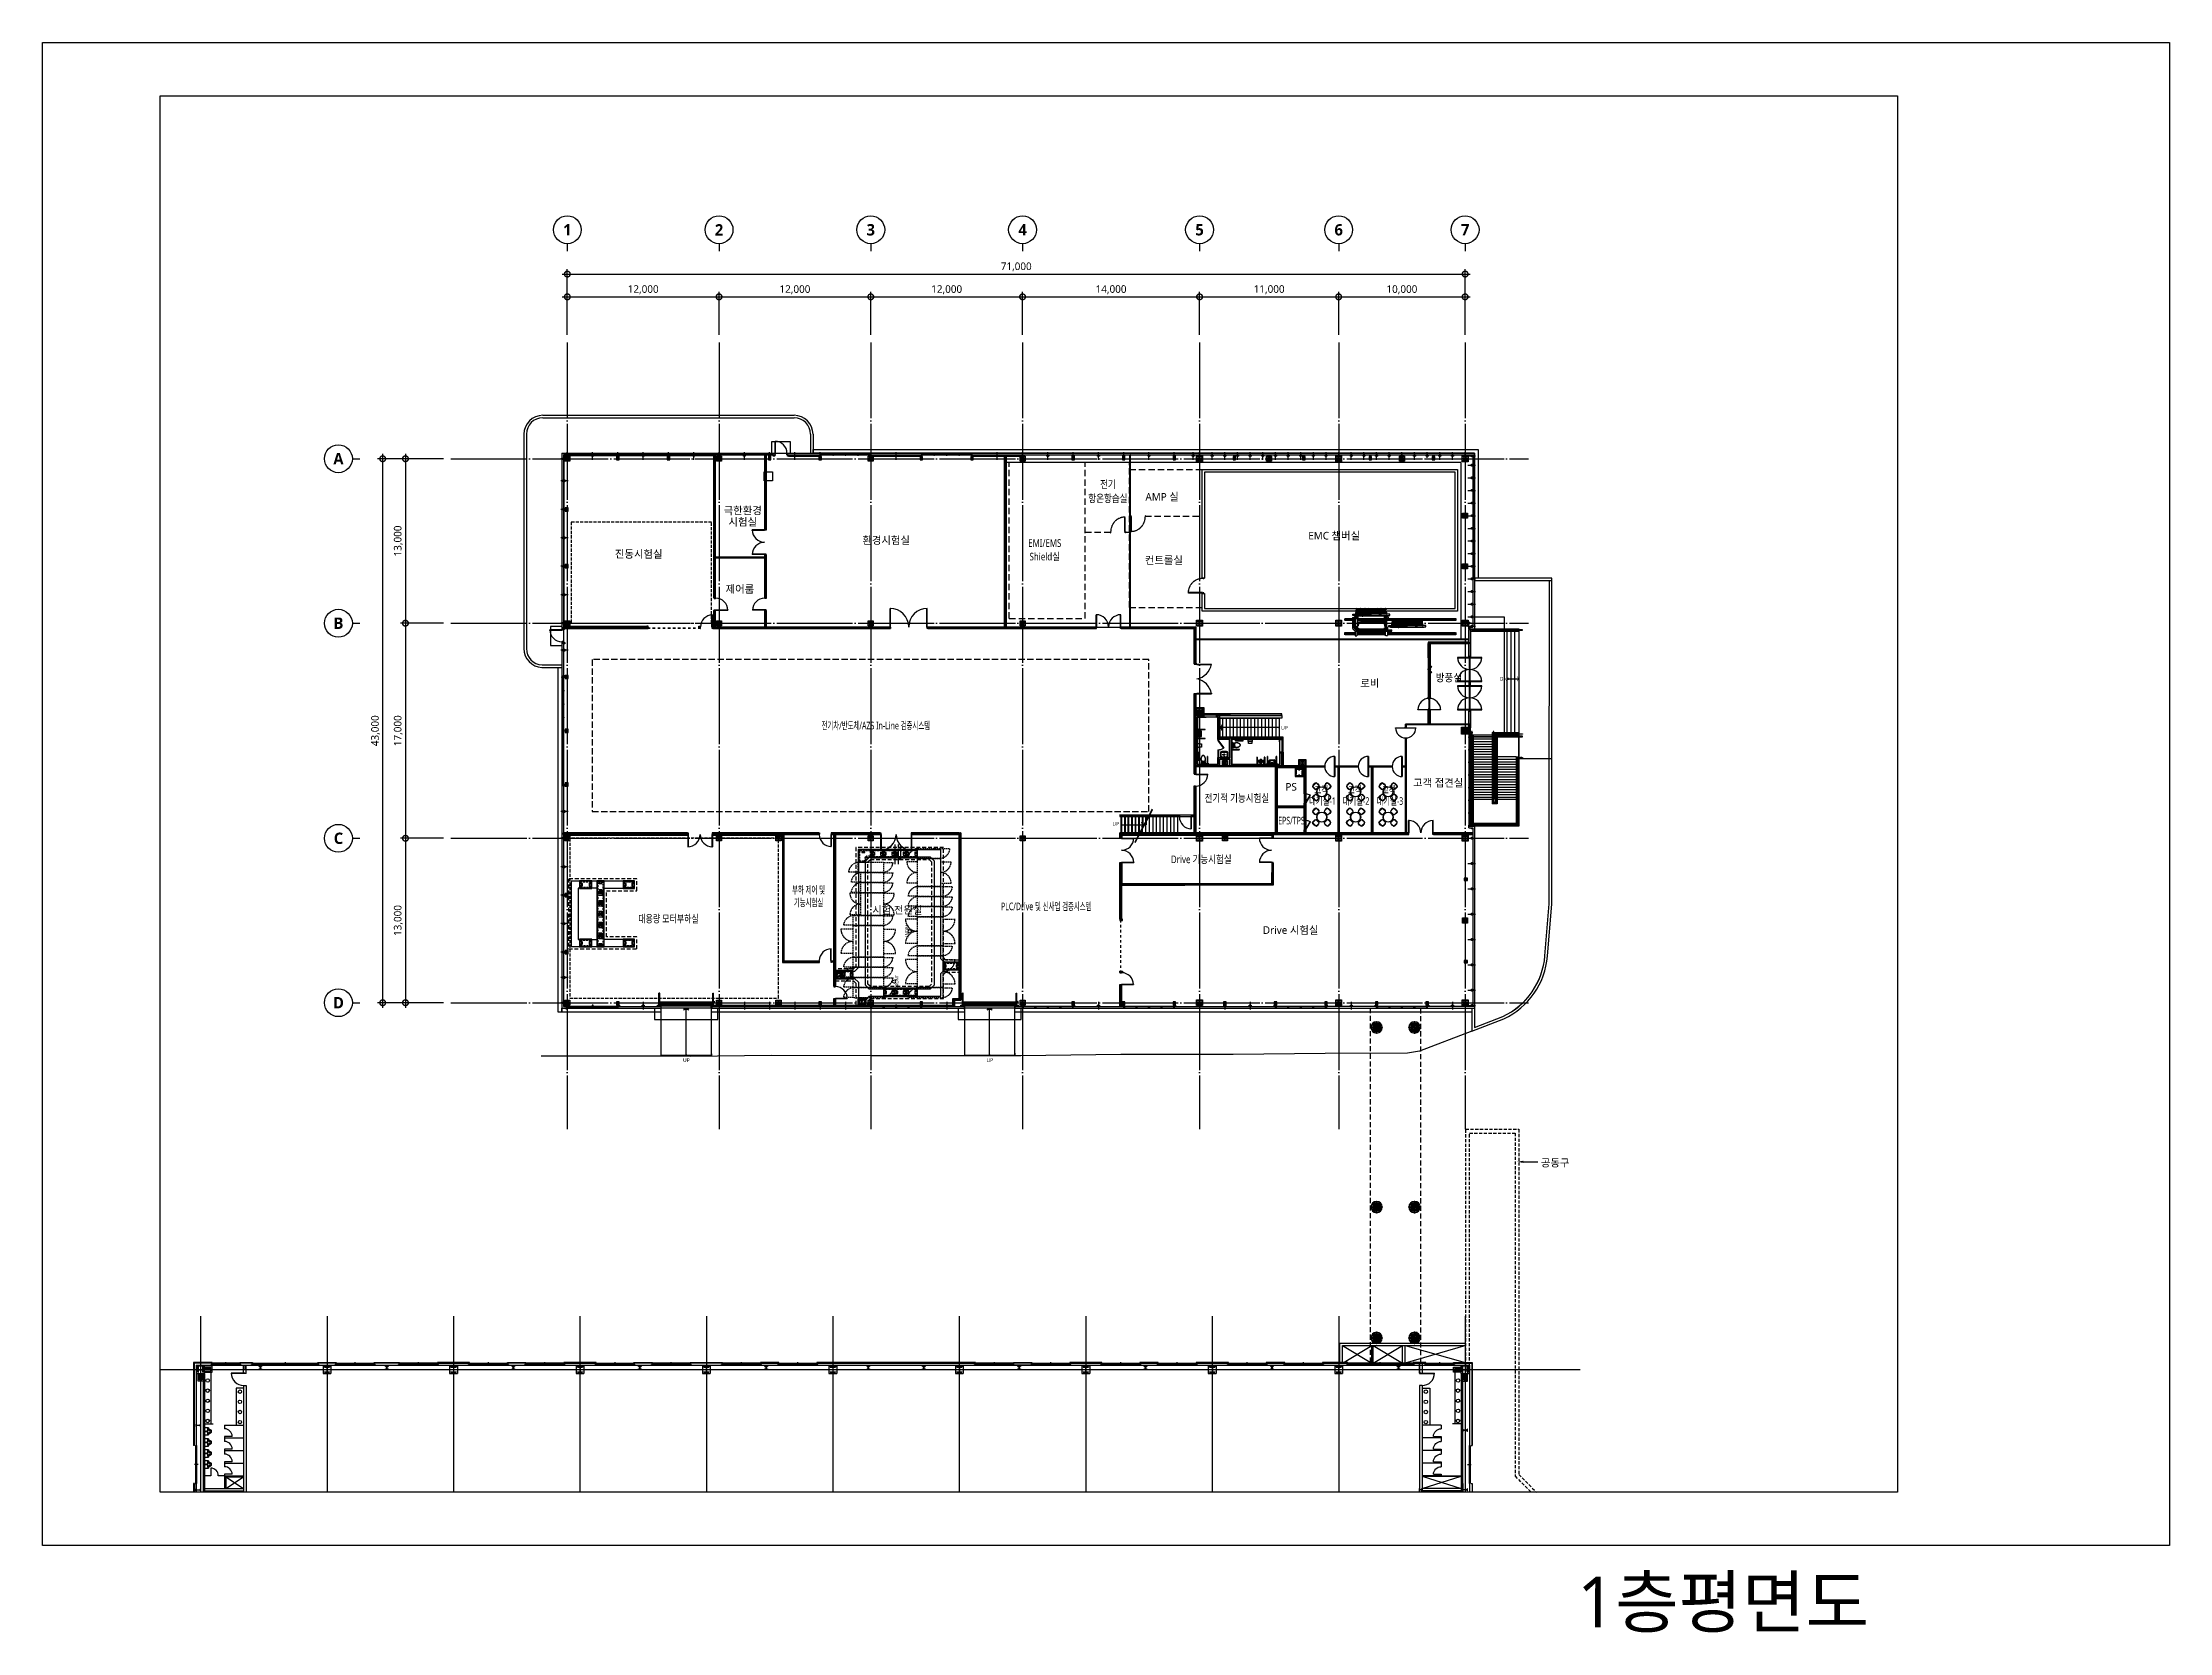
# Model space of a CAD drawing. Header units: millimetres. Extents: x -168200 to 672800, y -7409 to 118800.
# Drawn here: x 0 to 168200, y -6878 to 118800 of the extents above; entities that cross this region are included whole.
import ezdxf
from ezdxf.enums import TextEntityAlignment as Align
from ezdxf.xclip import XClip

# ---------------------------------------------------------------- set-up
doc = ezdxf.new("R2010")
doc.units = ezdxf.units.MM
doc.header["$LTSCALE"] = 200
doc.header["$XCLIPFRAME"] = 0
for name, pattern in [('CEN-GAUN', [32.2, 30, -1, 0.2, -1]), ('CENTER', [50.8, 31.75, -6.35, 6.35, -6.35]), ('DASH', [0.35, 0.25, -0.1]), ('H2', [3, 2, -1]), ('HID', [2.3, 1.5, -0.8]), ('HID2-GAUN', [3.75, 2.5, -1.25]), ('HIDDEN', [0.375, 0.25, -0.125]), ('HIDDEN2', [1, 0.5, -0.5]), ('XR-plan$0$XR-plan$0$DIVIDE', [1.25, 0.5, -0.25, 0, -0.25, 0, -0.25]), ('XR-PLAN$0$XR-plan(생기품질센터)$0$A31-지상01층평면도$0$$0$HIDDEN', [2, 1, -1])]:
    doc.linetypes.add(name, pattern=pattern)
doc.layers.get('DEFPOINTS').update_dxf_attribs({"color": 137})
for name, color, linetype in [('01하지철물', 8, 'Continuous'), ('1 BA', 9, 'Continuous'), ('1 CEN', 15, 'CEN-GAUN'), ('1 FUR', 8, 'HIDDEN'), ('1 RM', 8, 'Continuous'), ('CON', 2, 'Continuous'), ('WALL-D', 3, 'Continuous'), ('공동구', 8, 'HIDDEN'), ('단면선', 252, 'Continuous'), ('보조선', 252, 'Continuous'), ('입면선', 252, 'Continuous'), ('중심선', 252, 'CENTER'), ('치수', 5, 'Continuous'), ('콘크리트수로(5)', 8, 'Continuous')]:
    doc.layers.add(name, color=color, linetype=linetype)
doc.layers.add('XR-SHEET$0$XREF-Form$0$TEMP', color=171, linetype='Continuous', plot=False)
doc.styles.add('$0$스타일1', font='malgun.ttf')
doc.styles.add('GHS', font='malgun.ttf')
doc.styles.get("Standard").update_dxf_attribs({"font": 'malgun.ttf'})
doc.styles.add('XR-PLAN$0$XR-plan(생기품질센터)$0$A31-지상01층평면도$0$$0$GHS', font='malgun.ttf')
doc.styles.add('스타일1', font='malgun.ttf')
doc.styles.add('스타일2', font='malgunbd.ttf')
doc.dimstyles.new('CJA', dxfattribs={"dimscale": 300, "dimtxt": 2.7, "dimasz": 1, "dimexe": 2, "dimexo": 3, "dimgap": 1, "dimtad": 1, "dimdec": 0, "dimzin": 1, "dimdsep": 46, "dimlunit": 6, "dimtxsty": '$0$스타일1', "dimblk": 'CJDOT', "dimcen": 0.09, "dimdle": 1, "dimclrd": 256, "dimclre": 256, "dimclrt": 3, "dimadec": 0, "dimazin": 0, "dimtfac": 1, "dimtdec": 0, "dimtix": 1, "dimtmove": 2, "dimatfit": 3, "dimldrblk": 'CJDOT', "dimfxl": 1, "dimtolj": 1, "dimtzin": 1, "dimarcsym": 0})

msp = doc.modelspace()

# ---------------------------------------------------------------- texts
at = {"layer": '1 BA', "style": '스타일2'}
for s, p in [('1', (41500, 104000)), ('2', (53500, 104000)), ('3', (65500, 104000)), ('4', (77500, 104000)), ('5', (91500, 104000)), ('6', (102500, 104000)), ('7', (112500, 104000)), ('A', (23400, 85900)), ('B', (23400, 72900)), ('C', (23400, 55900)), ('D', (23400, 42900))]:
    msp.add_text(s, height=900, dxfattribs=at).set_placement(p, align=Align.MIDDLE)
at = {"layer": '1 BA', "style": 'XR-PLAN$0$XR-plan(생기품질센터)$0$A31-지상01층평면도$0$$0$GHS'}
msp.add_text('AUTO', height=30, rotation=90, dxfattribs=at).set_placement((109855.4, 69190.8))
at = {"layer": '1 BA', "style": '스타일1'}
for s, p in [('DN', (115532.6, 68350.5)), ('UP', (98212.3, 64481.1)), ('UP', (84873.3, 56892.9)), ('UP', (50914.1, 38210.1)), ('UP', (74914.1, 38210.1))]:
    msp.add_text(s, height=300, dxfattribs=at).set_placement(p, align=Align.CENTER)
at = {"layer": '1 FUR', "ltscale": 2, "style": 'GHS'}
for rotation, p in [(270, (68335.9, 48561.4)), (270, (68335.9, 48561.4)), (90, (67569, 44570.4)), (90, (67569, 44570.4))]:
    msp.add_text('FRONT', height=240, rotation=rotation, dxfattribs=at).set_placement(p, align=Align.MIDDLE)
at = {"layer": '1 RM', "style": '스타일1'}
for s, width, p in [('전기', 0.8, (84249.5, 83893.6)), ('항온항습실', 0.8, (84249.5, 82785.2)), ('EMI/EMS', 0.8, (79258.2, 79237.4)), ('Shield실', 0.8, (79258.2, 78185.6)), ('방풍실', 0.9, (111216.3, 68610.3)), ('전기차/반도체/AZS In-Line 검증시스템', 0.6, (65895.8, 64824.9)), ('전기적 기능시험실', 0.8, (94452.4, 59092.2)), ('대기실-1', 0.7, (101216.9, 58859.5)), ('고객', 0.7, (101125.3, 59738.3)), ('대기실-2', 0.7, (103866.9, 58859.5)), ('고객', 0.7, (103775.3, 59738.3)), ('대기실-3', 0.7, (106545.2, 58859.5)), ('고객', 0.7, (106453.7, 59738.3)), ('EPS/TPS', 0.6, (98766.9, 57300.9)), ('Drive 기능시험실', 0.8, (91634.7, 54249.9)), ('부하 제어 및', 0.6, (60577.8, 51832.1)), ('기능시험실', 0.6, (60577.8, 50833.4)), ('PLC/Drive 및 신사업 검증시스템', 0.6, (79371.4, 50530.7)), ('대용량 모터부하실', 0.75, (49500.8, 49550.1))]:
    msp.add_text(s, height=600, dxfattribs=dict(at, width=width)).set_placement(p, align=Align.MIDDLE)
for s, p in [('AMP 실', (88539.2, 82910.8)), ('극한환경', (55374.8, 81818.6)), ('시험실', (55374.8, 80923.7)), ('환경시험실', (66714.5, 79474.9)), ('EMC 챔버실', (102145.7, 79834.2)), ('진동시험실', (47146.2, 78388.3)), ('컨트롤실', (88678.1, 77899.7)), ('제어룸', (55147.8, 75614.3)), ('로비', (104964.1, 68175.2)), ('고객 접견실', (110371.8, 60297.5)), ('PS', (98741.8, 59966.9)), ('시험 전원실', (67604.3, 50243.5)), ('Drive 시험실', (98703, 48658.4)), ('공동구', (119622.6, 30240.1))]:
    msp.add_text(s, height=600, dxfattribs=at).set_placement(p, align=Align.MIDDLE)
at = {"layer": 'DEFPOINTS'}
msp.add_text('1층평면도', height=4000, dxfattribs=at).set_placement((132909.1, -4463.2), align=Align.MIDDLE_CENTER)

# ---------------------------------------------------------------- blocks, each defined once
blk = doc.blocks.new('화장실')
at = {"layer": '입면선', "color": 252, "ltscale": 200}
for p, q in [((-1500, 0), (0, 0)), ((-1500, 0), (-1500, -292)), ((0, 0), (0, -1000)), ((-1500, -892), (-1500, -1000)), ((-900, -892), (-1500, -892)), ((-1500, -1000), (0, -1000))]:
    blk.add_line(p, q, dxfattribs=at)
blk.add_arc((-1500, -892), 600, 0, 90, dxfattribs=at)
blk = doc.blocks.new('남소변기')
at = {"layer": '입면선', "ltscale": 200}
for p, q in [((0, 285), (0, 142)), ((150, 285), (0, 285)), ((0, 142), (0, 0)), ((15, 30), (0, 30)), ((0, 15), (78, 15)), ((0, 0), (0, -142)), ((15, -30), (15, 30)), ((147, 15), (210, 15)), ((315, 285), (150, 285)), ((210, 30), (218, 30)), ((210, -30), (210, 30)), ((218, 30), (218, -30)), ((270, 225), (292, 225)), ((292, 225), (315, 225)), ((315, 255), (315, 285)), ((315, 225), (315, 255)), ((0, -15), (78, -15)), ((0, -30), (15, -30)), ((0, -142), (0, -285)), ((0, -285), (150, -285)), ((147, -15), (210, -15)), ((150, -285), (315, -285)), ((218, -30), (210, -30)), ((292, -225), (270, -225)), ((315, -225), (292, -225)), ((315, -255), (315, -225)), ((315, -285), (315, -255))]:
    blk.add_line(p, q, dxfattribs=at)
blk.add_circle((112, 0), 37.5, dxfattribs=at)
for centre, radius, start, end in [((2091, -128), 1870, 173.53631, 176.07483), ((2091, 128), 1870, 183.92517, 186.46369), ((741, 58), 509, 162.68677, 177.29727), ((278, 0), 128, 251.9686, 108.0314), ((281, 199), 27.7, 112.5, 157.5), ((595, 481), 435, 218.5584, 225), ((372, 258), 120, 225, 237.28538), ((1449, 1934), 2111, 237.28538, 239.03624), ((745, 435), 456, 199.26161, 204.34121), ((1050, 695), 847, 211.86106, 215.51908), ((632, 503), 405, 227.81561, 238.4446), ((500, 353), 268, 239.03624, 243.95283), ((603, 563), 502, 243.95283, 248.62608), ((739, 721), 648, 240.46772, 246.40218), ((301, -207), 326, 62.82337, 68.62608), ((323, -165), 278, 59.03624, 62.82337), ((193, -381), 530, 56.29478, 59.03624), ((161, -375), 595, 51.3557, 57.56894), ((439, -12), 86.9, 45, 56.29478), ((365, -87), 192, 37.41309, 45), ((496, 13), 27.7, 14.03624, 37.41309), ((436, -2), 88.7, 1.04163, 14.03624), ((436, 2), 88.7, 345.96376, 358.95837), ((364, -41), 214, 21.62004, 37.86972), ((374, -20), 197, 5.75321, 16.86666), ((741, -58), 509, 182.70273, 197.31323), ((595, -481), 435, 135, 141.4416), ((281, -199), 27.7, 202.5, 247.5), ((372, -258), 120, 122.71462, 135), ((1449, -1934), 2111, 120.96376, 122.71462), ((745, -435), 456, 155.65879, 160.73839), ((1050, -695), 847, 144.48092, 148.13894), ((632, -503), 405, 121.5554, 132.18439), ((500, -353), 268, 116.04717, 120.96376), ((603, -563), 502, 111.37392, 116.04717), ((301, 207), 326, 291.37392, 297.17663), ((739, -721), 648, 113.59782, 119.53228), ((323, 165), 278, 297.17663, 300.96376), ((193, 381), 530, 300.96376, 303.70522), ((161, 375), 595, 302.43106, 308.6443), ((439, 12), 86.9, 303.70522, 315), ((365, 87), 192, 315, 322.58691), ((496, -13), 27.7, 322.58691, 345.96376), ((364, 41), 214, 322.13028, 338.37996), ((374, 20), 197, 343.13334, 354.24679)]:
    blk.add_arc(centre, radius, start, end, dxfattribs=at)
blk = doc.blocks.new('I-Center 1층 평면도')
at = {"layer": '공동구', "ltscale": 5}
for p, q in [((50, 350), (50, 19000)), ((50, 19000), (4250, 19000)), ((350, 350), (350, 18700)), ((350, 18700), (3950, 18700)), ((3950, 18700), (3950, -8424)), ((4250, 19000), (4250, -8300)), ((4250, -8300), (6950, -11000)), ((3950, -8424), (6650, -11124)), ((6650, -11124), (6650, -13876)), ((6950, -11000), (6950, -14000)), ((3950, -16576), (6650, -13876)), ((4250, -16700), (6950, -14000)), ((3950, -16576), (3950, -33950)), ((4250, -16700), (4250, -33826)), ((3950, -33950), (6650, -36650)), ((4250, -33826), (6774, -36350)), ((6650, -36650), (9000, -36650)), ((6774, -36350), (9000, -36350)), ((3950, -44500), (6750, -41700)), ((4250, -44624), (6874, -42000)), ((6750, -41700), (9000, -41700)), ((6874, -42000), (9000, -42000)), ((3950, -44500), (3950, -71576)), ((4250, -44624), (4250, -71576))]:
    blk.add_line(p, q, dxfattribs=at)
at = {"layer": '단면선', "ltscale": 100}
for p, q in [((-100204, -214), (-100204, 214)), ((-100204, 214), (-100169, 214)), ((-100169, 32), (-100169, 214)), ((-100147, 10), (-99854, 10)), ((-99832, 32), (-99832, 214)), ((-99832, 214), (-99797, 214)), ((-99797, -214), (-99797, 214)), ((-96575, 350), (-96575, 339)), ((-96575, 350), (-96400, 350)), ((-96575, 339), (-96505, 339)), ((-96575, 11), (-96575, 0)), ((-96575, 11), (-96505, 11)), ((-96491, 325), (-96491, 25)), ((-96484, 325), (-96484, 25)), ((-96470, 339), (-96400, 339)), ((-96470, 11), (-96400, 11)), ((-96400, 350), (-96400, 339)), ((-96400, 11), (-96400, 0)), ((-90202, 207), (-90202, 179)), ((-90202, 207), (-89798, 207)), ((-90202, 179), (-90031, 179)), ((-90009, 157), (-90009, -157)), ((-89991, 157), (-89991, -157)), ((-89969, 179), (-89798, 179)), ((-89798, 207), (-89798, 179)), ((-80203, 207), (-80203, 179)), ((-80203, 207), (-79798, 207)), ((-80203, 179), (-80031, 179)), ((-80009, 157), (-80009, -157)), ((-79991, 157), (-79991, -157)), ((-79969, 179), (-79798, 179)), ((-79798, 207), (-79798, 179)), ((-70202, 207), (-70202, 179)), ((-70202, 207), (-69797, 207)), ((-70202, 179), (-70031, 179)), ((-70009, 157), (-70009, -157)), ((-69991, 157), (-69991, -157)), ((-69969, 179), (-69797, 179)), ((-69797, 207), (-69797, 179)), ((-60202, 207), (-60202, 179)), ((-60202, 207), (-59797, 207)), ((-60202, 179), (-60031, 179)), ((-60009, 157), (-60009, -157)), ((-59991, 157), (-59991, -157)), ((-59969, 179), (-59797, 179)), ((-59797, 207), (-59797, 179)), ((-50202, 207), (-50202, 179)), ((-50202, 207), (-49797, 207)), ((-50202, 179), (-50031, 179)), ((-50009, 157), (-50009, -157)), ((-49991, 157), (-49991, -157)), ((-49969, 179), (-49797, 179)), ((-49797, 207), (-49797, 179)), ((-40202, 207), (-40202, 179)), ((-40202, 207), (-39797, 207)), ((-40202, 179), (-40031, 179)), ((-40009, 157), (-40009, -157)), ((-39991, 157), (-39991, -157)), ((-39969, 179), (-39797, 179)), ((-39797, 207), (-39797, 179)), ((-30202, 216), (-30202, 188)), ((-30202, 216), (-29797, 216)), ((-30202, 188), (-30031, 188)), ((-30009, 166), (-30009, -148)), ((-29991, 166), (-29991, -148)), ((-29969, 188), (-29797, 188)), ((-29797, 216), (-29797, 188)), ((-20202, 207), (-20202, 179)), ((-20202, 207), (-19797, 207)), ((-20202, 179), (-20031, 179)), ((-20009, 157), (-20009, -157)), ((-19991, 157), (-19991, -157)), ((-19969, 179), (-19797, 179)), ((-19797, 207), (-19797, 179)), ((-10202, 207), (-10202, 179)), ((-10202, 207), (-9797, 207)), ((-10202, 179), (-10031, 179)), ((-10009, 157), (-10009, -157)), ((-9991, 157), (-9991, -157)), ((-9969, 179), (-9797, 179)), ((-9797, 207), (-9797, 179)), ((-204, -214), (-204, 214)), ((-204, 214), (-169, 214)), ((-169, 32), (-169, 214)), ((-147, 10), (146, 10)), ((168, 32), (168, 214)), ((168, 214), (203, 214)), ((203, -214), (203, 214)), ((-100204, -214), (-100169, -214)), ((-100169, -214), (-100169, -32)), ((-100147, -10), (-99854, -10)), ((-99832, -214), (-99832, -32)), ((-99832, -214), (-99797, -214)), ((-96575, 0), (-96400, 0)), ((-90202, -179), (-90202, -207)), ((-90202, -179), (-90031, -179)), ((-90202, -207), (-89798, -207)), ((-89969, -179), (-89798, -179)), ((-89798, -179), (-89798, -207)), ((-80203, -179), (-80203, -207)), ((-80203, -179), (-80031, -179)), ((-80203, -207), (-79798, -207)), ((-79969, -179), (-79798, -179)), ((-79798, -179), (-79798, -207)), ((-70202, -179), (-70202, -207)), ((-70202, -179), (-70031, -179)), ((-70202, -207), (-69797, -207)), ((-69969, -179), (-69797, -179)), ((-69797, -179), (-69797, -207)), ((-60202, -179), (-60202, -207)), ((-60202, -179), (-60031, -179)), ((-60202, -207), (-59797, -207)), ((-59969, -179), (-59797, -179)), ((-59797, -179), (-59797, -207)), ((-50202, -179), (-50202, -207)), ((-50202, -179), (-50031, -179)), ((-50202, -207), (-49797, -207)), ((-49969, -179), (-49797, -179)), ((-49797, -179), (-49797, -207)), ((-40202, -179), (-40202, -207)), ((-40202, -179), (-40031, -179)), ((-40202, -207), (-39797, -207)), ((-39969, -179), (-39797, -179)), ((-39797, -179), (-39797, -207)), ((-30202, -170), (-30202, -198)), ((-30202, -170), (-30031, -170)), ((-30202, -198), (-29797, -198)), ((-29969, -170), (-29797, -170)), ((-29797, -170), (-29797, -198)), ((-20202, -179), (-20202, -207)), ((-20202, -179), (-20031, -179)), ((-20202, -207), (-19797, -207)), ((-19969, -179), (-19797, -179)), ((-19797, -179), (-19797, -207)), ((-10202, -179), (-10202, -207)), ((-10202, -179), (-10031, -179)), ((-10202, -207), (-9797, -207)), ((-9969, -179), (-9797, -179)), ((-9797, -179), (-9797, -207)), ((-204, -214), (-169, -214)), ((-169, -214), (-169, -32)), ((-147, -10), (146, -10)), ((168, -214), (168, -32)), ((168, -214), (203, -214)), ((-100350, -4312), (-100339, -4312)), ((-100350, -4487), (-100350, -4312)), ((-100350, -4487), (-100339, -4487)), ((-100339, -4382), (-100339, -4312)), ((-100339, -4487), (-100339, -4417)), ((-100325, -4396), (-100025, -4396)), ((-100325, -4403), (-100025, -4403)), ((-100011, -4382), (-100011, -4312)), ((-100011, -4312), (-100000, -4312)), ((-100011, -4487), (-100011, -4417)), ((-100011, -4487), (-100000, -4487)), ((-100000, -4487), (-100000, -4312)), ((-164, -4713), (-175, -4713)), ((-175, -4888), (-175, -4713)), ((-164, -4888), (-175, -4888)), ((-164, -4783), (-164, -4713)), ((-164, -4888), (-164, -4818)), ((150, -4797), (-150, -4797)), ((150, -4804), (-150, -4804)), ((164, -4783), (164, -4713)), ((175, -4713), (164, -4713)), ((164, -4888), (164, -4818)), ((175, -4888), (164, -4888)), ((175, -4888), (175, -4713)), ((-100350, -9413), (-100339, -9413)), ((-100350, -9588), (-100350, -9413)), ((-100350, -9588), (-100339, -9588)), ((-100339, -9483), (-100339, -9413)), ((-100339, -9588), (-100339, -9518)), ((-100325, -9497), (-100025, -9497)), ((-100325, -9504), (-100025, -9504)), ((-100011, -9483), (-100011, -9413)), ((-100011, -9413), (-100000, -9413)), ((-100011, -9588), (-100011, -9518)), ((-100011, -9588), (-100000, -9588)), ((-100000, -9588), (-100000, -9413)), ((-3588, -9404), (-3600, -9404)), ((-3600, -9604), (-3600, -9404)), ((-3588, -9604), (-3600, -9604)), ((-3588, -9487), (-3588, -9404)), ((-3588, -9604), (-3588, -9521)), ((-3425, -9500), (-3575, -9500)), ((-3425, -9508), (-3575, -9508)), ((-3412, -9487), (-3412, -9404)), ((-3400, -9404), (-3412, -9404)), ((-3412, -9604), (-3412, -9521)), ((-3400, -9604), (-3412, -9604)), ((-3400, -9604), (-3400, -9404)), ((-164, -9413), (-175, -9413)), ((-175, -9588), (-175, -9413)), ((-164, -9588), (-175, -9588)), ((-164, -9483), (-164, -9413)), ((-164, -9588), (-164, -9518)), ((150, -9497), (-150, -9497)), ((150, -9504), (-150, -9504)), ((164, -9483), (164, -9413)), ((175, -9413), (164, -9413)), ((164, -9588), (164, -9518)), ((175, -9588), (164, -9588)), ((175, -9588), (175, -9413)), ((-100229, -15208), (-100229, -14791)), ((-100229, -14791), (-100179, -14791)), ((-100179, -14963), (-100179, -14791)), ((-100179, -15208), (-100179, -15037)), ((-100157, -14985), (-99843, -14985)), ((-100157, -15015), (-99843, -15015)), ((-99821, -14963), (-99821, -14791)), ((-99821, -14791), (-99771, -14791)), ((-99821, -15208), (-99821, -15037)), ((-99771, -15208), (-99771, -14791)), ((-96600, -14900), (-96588, -14900)), ((-96600, -15100), (-96600, -14900)), ((-96600, -15100), (-96588, -15100)), ((-96588, -14983), (-96588, -14900)), ((-96588, -15100), (-96588, -15017)), ((-96575, -14996), (-96425, -14996)), ((-96575, -15004), (-96425, -15004)), ((-96412, -14983), (-96412, -14900)), ((-96412, -14900), (-96400, -14900)), ((-96412, -15100), (-96412, -15017)), ((-96412, -15100), (-96400, -15100)), ((-96400, -15100), (-96400, -14900)), ((-94493, -14900), (-94481, -14900)), ((-94493, -15100), (-94493, -14900)), ((-94493, -15100), (-94481, -15100)), ((-94481, -14983), (-94481, -14900)), ((-94481, -15100), (-94481, -15017)), ((-94468, -14996), (-94318, -14996)), ((-94468, -15004), (-94318, -15004)), ((-94305, -14983), (-94305, -14900)), ((-94305, -14900), (-94293, -14900)), ((-94305, -15100), (-94305, -15017)), ((-94305, -15100), (-94293, -15100)), ((-94293, -15100), (-94293, -14900)), ((-90208, -14771), (-90208, -14821)), ((-90208, -14771), (-89792, -14771)), ((-90208, -14821), (-90037, -14821)), ((-90015, -14843), (-90015, -15157)), ((-89985, -14843), (-89985, -15157)), ((-89963, -14821), (-89792, -14821)), ((-89792, -14771), (-89792, -14821)), ((-80208, -14771), (-80208, -14821)), ((-80208, -14771), (-79792, -14771)), ((-80208, -14821), (-80037, -14821)), ((-80015, -14843), (-80015, -15157)), ((-79985, -14843), (-79985, -15157)), ((-79963, -14821), (-79792, -14821)), ((-79792, -14771), (-79792, -14821)), ((-70208, -14771), (-70208, -14821)), ((-70208, -14771), (-69792, -14771)), ((-70208, -14821), (-70037, -14821)), ((-70015, -14843), (-70015, -15157)), ((-69985, -14843), (-69985, -15157)), ((-69963, -14821), (-69792, -14821)), ((-69792, -14771), (-69792, -14821)), ((-60208, -14771), (-60208, -14821)), ((-60208, -14771), (-59792, -14771)), ((-60208, -14821), (-60037, -14821)), ((-60015, -14843), (-60015, -15157)), ((-59985, -14843), (-59985, -15157)), ((-59963, -14821), (-59792, -14821)), ((-59792, -14771), (-59792, -14821)), ((-50208, -14771), (-50208, -14821)), ((-50208, -14771), (-49792, -14771)), ((-50208, -14821), (-50037, -14821)), ((-50015, -14843), (-50015, -15157)), ((-49985, -14843), (-49985, -15157)), ((-49963, -14821), (-49792, -14821)), ((-49792, -14771), (-49792, -14821)), ((-40208, -14771), (-40208, -14821)), ((-40208, -14771), (-39792, -14771)), ((-40208, -14821), (-40037, -14821)), ((-40015, -14843), (-40015, -15157)), ((-39985, -14843), (-39985, -15157)), ((-39963, -14821), (-39792, -14821)), ((-39792, -14771), (-39792, -14821)), ((-30208, -14771), (-30208, -14821)), ((-30208, -14821), (-30037, -14821)), ((-30015, -14843), (-30015, -15157)), ((-29985, -14843), (-29985, -15157)), ((-29963, -14821), (-29792, -14821)), ((-29792, -14771), (-29792, -14821)), ((-20208, -14771), (-20208, -14821)), ((-20208, -14771), (-19792, -14771)), ((-20208, -14821), (-20037, -14821)), ((-20015, -14843), (-20015, -15157)), ((-19985, -14843), (-19985, -15157)), ((-19963, -14821), (-19792, -14821)), ((-19792, -14771), (-19792, -14821)), ((-10208, -14771), (-10208, -14821)), ((-10208, -14771), (-9792, -14771)), ((-10208, -14821), (-10037, -14821)), ((-10015, -14843), (-10015, -15157)), ((-9985, -14843), (-9985, -15157)), ((-9963, -14821), (-9792, -14821)), ((-9792, -14771), (-9792, -14821)), ((-3370, -15000), (-3630, -15000)), ((-3588, -14900), (-3600, -14900)), ((-3600, -15100), (-3600, -14900)), ((-3588, -15100), (-3600, -15100)), ((-3588, -14983), (-3588, -14900)), ((-3588, -15100), (-3588, -15017)), ((-3425, -14996), (-3575, -14996)), ((-3425, -15004), (-3575, -15004)), ((-3412, -14983), (-3412, -14900)), ((-3400, -14900), (-3412, -14900)), ((-3412, -15100), (-3412, -15017)), ((-3400, -15100), (-3412, -15100)), ((-3400, -15100), (-3400, -14900)), ((-229, -15208), (-229, -14791)), ((-229, -14791), (-179, -14791)), ((-179, -14963), (-179, -14791)), ((-179, -15208), (-179, -15037)), ((-157, -14985), (157, -14985)), ((-157, -15015), (157, -15015)), ((179, -14963), (179, -14791)), ((179, -14791), (229, -14791)), ((179, -15208), (179, -15037)), ((229, -15208), (229, -14791)), ((-100229, -15208), (-100179, -15208)), ((-99821, -15208), (-99771, -15208)), ((-90208, -15179), (-90208, -15229)), ((-90208, -15179), (-90037, -15179)), ((-90208, -15229), (-89792, -15229)), ((-89963, -15179), (-89792, -15179)), ((-89792, -15179), (-89792, -15229)), ((-80208, -15179), (-80208, -15229)), ((-80208, -15179), (-80037, -15179)), ((-80208, -15229), (-79792, -15229)), ((-79963, -15179), (-79792, -15179)), ((-79792, -15179), (-79792, -15229)), ((-70208, -15179), (-70208, -15229)), ((-70208, -15179), (-70037, -15179)), ((-70208, -15229), (-69792, -15229)), ((-69963, -15179), (-69792, -15179)), ((-69792, -15179), (-69792, -15229)), ((-60208, -15179), (-60208, -15229)), ((-60208, -15179), (-60037, -15179)), ((-60208, -15229), (-59792, -15229)), ((-59963, -15179), (-59792, -15179)), ((-59792, -15179), (-59792, -15229)), ((-50208, -15179), (-50208, -15229)), ((-50208, -15179), (-50037, -15179)), ((-50208, -15229), (-49792, -15229)), ((-49963, -15179), (-49792, -15179)), ((-49792, -15179), (-49792, -15229)), ((-40208, -15179), (-40208, -15229)), ((-40208, -15179), (-40037, -15179)), ((-40208, -15229), (-39792, -15229)), ((-39963, -15179), (-39792, -15179)), ((-39792, -15179), (-39792, -15229)), ((-30208, -15179), (-30208, -15229)), ((-30208, -15179), (-30037, -15179)), ((-30208, -15229), (-29792, -15229)), ((-29963, -15179), (-29792, -15179)), ((-29792, -15179), (-29792, -15229)), ((-20208, -15179), (-20208, -15229)), ((-20208, -15179), (-20037, -15179)), ((-20208, -15229), (-19792, -15229)), ((-19963, -15179), (-19792, -15179)), ((-19792, -15179), (-19792, -15229)), ((-10208, -15179), (-10208, -15229)), ((-10208, -15179), (-10037, -15179)), ((-10208, -15229), (-9792, -15229)), ((-9963, -15179), (-9792, -15179)), ((-9792, -15179), (-9792, -15229)), ((-229, -15208), (-179, -15208)), ((179, -15208), (229, -15208)), ((-100175, -19713), (-100164, -19713)), ((-100175, -19888), (-100175, -19713)), ((-100175, -19888), (-100164, -19888)), ((-100164, -19783), (-100164, -19713)), ((-100164, -19888), (-100164, -19818)), ((-100150, -19797), (-99850, -19797)), ((-100150, -19804), (-99850, -19804)), ((-99836, -19783), (-99836, -19713)), ((-99836, -19713), (-99825, -19713)), ((-99836, -19888), (-99836, -19818)), ((-99836, -19888), (-99825, -19888)), ((-99825, -19888), (-99825, -19713)), ((11, -19713), (0, -19713)), ((0, -19888), (0, -19713)), ((11, -19888), (0, -19888)), ((11, -19783), (11, -19713)), ((11, -19888), (11, -19818)), ((325, -19797), (25, -19797)), ((325, -19804), (25, -19804)), ((339, -19783), (339, -19713)), ((350, -19713), (339, -19713)), ((339, -19888), (339, -19818)), ((350, -19888), (339, -19888)), ((350, -19888), (350, -19713)), ((-100350, -24413), (-100339, -24413)), ((-100350, -24588), (-100350, -24413)), ((-100350, -24588), (-100339, -24588)), ((-100339, -24483), (-100339, -24413)), ((-100339, -24588), (-100339, -24518)), ((-100325, -24497), (-100025, -24497)), ((-100325, -24504), (-100025, -24504)), ((-100011, -24483), (-100011, -24413)), ((-100011, -24413), (-100000, -24413)), ((-100011, -24588), (-100011, -24518)), ((-100011, -24588), (-100000, -24588)), ((-100000, -24588), (-100000, -24413)), ((-164, -24413), (-175, -24413)), ((-175, -24588), (-175, -24413)), ((-164, -24588), (-175, -24588)), ((-164, -24483), (-164, -24413)), ((-164, -24588), (-164, -24518)), ((150, -24497), (-150, -24497)), ((150, -24504), (-150, -24504)), ((164, -24483), (164, -24413)), ((175, -24413), (164, -24413)), ((164, -24588), (164, -24518)), ((175, -24588), (164, -24588)), ((175, -24588), (175, -24413)), ((-100100, -26500), (-100088, -26500)), ((-100100, -26700), (-100100, -26500)), ((-100100, -26700), (-100088, -26700)), ((-100088, -26583), (-100088, -26500)), ((-100088, -26700), (-100088, -26617)), ((-100075, -26596), (-99925, -26596)), ((-100075, -26604), (-99925, -26604)), ((-99912, -26583), (-99912, -26500)), ((-99912, -26500), (-99900, -26500)), ((-99912, -26700), (-99912, -26617)), ((-99912, -26700), (-99900, -26700)), ((-99900, -26700), (-99900, -26500)), ((-96600, -26500), (-96588, -26500)), ((-96600, -26700), (-96600, -26500)), ((-96600, -26700), (-96588, -26700)), ((-96588, -26583), (-96588, -26500)), ((-96588, -26700), (-96588, -26617)), ((-96575, -26596), (-96425, -26596)), ((-96575, -26604), (-96425, -26604)), ((-96412, -26583), (-96412, -26500)), ((-96412, -26500), (-96400, -26500)), ((-96412, -26700), (-96412, -26617)), ((-96412, -26700), (-96400, -26700)), ((-96400, -26700), (-96400, -26500)), ((-3588, -26500), (-3600, -26500)), ((-3600, -26700), (-3600, -26500)), ((-3588, -26700), (-3600, -26700)), ((-3588, -26583), (-3588, -26500)), ((-3588, -26700), (-3588, -26617)), ((-3425, -26596), (-3575, -26596)), ((-3425, -26604), (-3575, -26604)), ((-3412, -26583), (-3412, -26500)), ((-3400, -26500), (-3412, -26500)), ((-3412, -26700), (-3412, -26617)), ((-3400, -26700), (-3412, -26700)), ((-3400, -26700), (-3400, -26500)), ((-88, -26500), (-100, -26500)), ((-100, -26700), (-100, -26500)), ((-88, -26700), (-100, -26700)), ((-88, -26583), (-88, -26500)), ((-88, -26700), (-88, -26617)), ((75, -26596), (-75, -26596)), ((75, -26604), (-75, -26604)), ((88, -26583), (88, -26500)), ((100, -26500), (88, -26500)), ((88, -26700), (88, -26617)), ((100, -26700), (88, -26700)), ((100, -26700), (100, -26500)), ((-100229, -30208), (-100229, -29792)), ((-100229, -29792), (-100179, -29792)), ((-100229, -30208), (-100179, -30208)), ((-100179, -29963), (-100179, -29792)), ((-100179, -30208), (-100179, -30037)), ((-100157, -29985), (-99843, -29985)), ((-100157, -30015), (-99843, -30015)), ((-99821, -29963), (-99821, -29792)), ((-99821, -29792), (-99771, -29792)), ((-99821, -30208), (-99821, -30037)), ((-99821, -30208), (-99771, -30208)), ((-99771, -30208), (-99771, -29792)), ((-96600, -29900), (-96588, -29900)), ((-96600, -30100), (-96600, -29900)), ((-96600, -30100), (-96588, -30100)), ((-96588, -29983), (-96588, -29900)), ((-96588, -30100), (-96588, -30017)), ((-96575, -29996), (-96425, -29996)), ((-96575, -30004), (-96425, -30004)), ((-96412, -29983), (-96412, -29900)), ((-96412, -29900), (-96400, -29900)), ((-96412, -30100), (-96412, -30017)), ((-96412, -30100), (-96400, -30100)), ((-96400, -30100), (-96400, -29900)), ((-90208, -29771), (-90208, -29821)), ((-90208, -29771), (-89792, -29771)), ((-90208, -29821), (-90037, -29821)), ((-90208, -30179), (-90208, -30229)), ((-90208, -30179), (-90037, -30179)), ((-90208, -30229), (-89792, -30229)), ((-90015, -29843), (-90015, -30157)), ((-89985, -29843), (-89985, -30157)), ((-89963, -29821), (-89792, -29821)), ((-89963, -30179), (-89792, -30179)), ((-89792, -29771), (-89792, -29821)), ((-89792, -30179), (-89792, -30229)), ((-80208, -29771), (-80208, -29821)), ((-80208, -29771), (-79792, -29771)), ((-80208, -29821), (-80037, -29821)), ((-80208, -30179), (-80208, -30229)), ((-80208, -30179), (-80037, -30179)), ((-80208, -30229), (-79792, -30229)), ((-80015, -29843), (-80015, -30157)), ((-79985, -29843), (-79985, -30157)), ((-79963, -29821), (-79792, -29821)), ((-79963, -30179), (-79792, -30179)), ((-79792, -29771), (-79792, -29821)), ((-79792, -30179), (-79792, -30229)), ((-70208, -29771), (-70208, -29821)), ((-70208, -29771), (-69792, -29771)), ((-70208, -29821), (-70037, -29821)), ((-70208, -30179), (-70208, -30229)), ((-70208, -30179), (-70037, -30179)), ((-70208, -30229), (-69792, -30229)), ((-70015, -29843), (-70015, -30157)), ((-69985, -29843), (-69985, -30157)), ((-69963, -29821), (-69792, -29821)), ((-69963, -30179), (-69792, -30179)), ((-69792, -29771), (-69792, -29821)), ((-69792, -30179), (-69792, -30229)), ((-60208, -29771), (-60208, -29821)), ((-60208, -29771), (-59792, -29771)), ((-60208, -29821), (-60037, -29821)), ((-60208, -30179), (-60208, -30229)), ((-60208, -30179), (-60037, -30179)), ((-60208, -30229), (-59792, -30229)), ((-60015, -29843), (-60015, -30157)), ((-59985, -29843), (-59985, -30157)), ((-59963, -29821), (-59792, -29821)), ((-59963, -30179), (-59792, -30179)), ((-59792, -29771), (-59792, -29821)), ((-59792, -30179), (-59792, -30229)), ((-50208, -29771), (-50208, -29821)), ((-50208, -29771), (-49792, -29771)), ((-50208, -29821), (-50037, -29821)), ((-50208, -30179), (-50208, -30229)), ((-50208, -30179), (-50037, -30179)), ((-50208, -30229), (-49792, -30229)), ((-50015, -29843), (-50015, -30157)), ((-49985, -29843), (-49985, -30157)), ((-49963, -29821), (-49792, -29821)), ((-49963, -30179), (-49792, -30179)), ((-49792, -29771), (-49792, -29821)), ((-49792, -30179), (-49792, -30229)), ((-40208, -29771), (-40208, -29821)), ((-40208, -29771), (-39792, -29771)), ((-40208, -29821), (-40037, -29821)), ((-40208, -30179), (-40208, -30229)), ((-40208, -30179), (-40037, -30179)), ((-40208, -30229), (-39792, -30229)), ((-40015, -29843), (-40015, -30157)), ((-39985, -29843), (-39985, -30157)), ((-39963, -29821), (-39792, -29821)), ((-39963, -30179), (-39792, -30179)), ((-39792, -29771), (-39792, -29821)), ((-39792, -30179), (-39792, -30229)), ((-30208, -29771), (-30208, -29821)), ((-30208, -29771), (-29792, -29771)), ((-30208, -29821), (-30037, -29821)), ((-30208, -30179), (-30208, -30229)), ((-30208, -30179), (-30037, -30179)), ((-30208, -30229), (-29792, -30229)), ((-30015, -29843), (-30015, -30157)), ((-29985, -29843), (-29985, -30157)), ((-29963, -29821), (-29792, -29821)), ((-29963, -30179), (-29792, -30179)), ((-29792, -29771), (-29792, -29821)), ((-29792, -30179), (-29792, -30229)), ((-20208, -29771), (-20208, -29821)), ((-20208, -29771), (-19792, -29771)), ((-20208, -29821), (-20037, -29821)), ((-20208, -30179), (-20208, -30229)), ((-20208, -30179), (-20037, -30179)), ((-20208, -30229), (-19792, -30229)), ((-20015, -29843), (-20015, -30157)), ((-19985, -29843), (-19985, -30157)), ((-19963, -29821), (-19792, -29821)), ((-19963, -30179), (-19792, -30179)), ((-19792, -29771), (-19792, -29821)), ((-19792, -30179), (-19792, -30229)), ((-10208, -29771), (-10208, -29821)), ((-10208, -29771), (-9792, -29771)), ((-10208, -29821), (-10037, -29821)), ((-10208, -30179), (-10208, -30229)), ((-10208, -30179), (-10037, -30179)), ((-10208, -30229), (-9792, -30229)), ((-10015, -29843), (-10015, -30157)), ((-9985, -29843), (-9985, -30157)), ((-9963, -29821), (-9792, -29821)), ((-9963, -30179), (-9792, -30179)), ((-9792, -29771), (-9792, -29821)), ((-9792, -30179), (-9792, -30229)), ((-229, -30208), (-229, -29792)), ((-229, -29792), (-179, -29792)), ((-229, -30208), (-179, -30208)), ((-179, -29963), (-179, -29792)), ((-179, -30208), (-179, -30037)), ((-157, -29985), (157, -29985)), ((-157, -30015), (157, -30015)), ((179, -29963), (179, -29792)), ((179, -29792), (229, -29792)), ((179, -30208), (179, -30037)), ((179, -30208), (229, -30208)), ((229, -30208), (229, -29792)), ((-100130, -33400), (-99870, -33400)), ((-100100, -33300), (-100088, -33300)), ((-100100, -33500), (-100100, -33300)), ((-100100, -33500), (-100088, -33500)), ((-100088, -33383), (-100088, -33300)), ((-100088, -33500), (-100088, -33417)), ((-100075, -33396), (-99925, -33396)), ((-100075, -33404), (-99925, -33404)), ((-99912, -33383), (-99912, -33300)), ((-99912, -33300), (-99900, -33300)), ((-99912, -33500), (-99912, -33417)), ((-99912, -33500), (-99900, -33500)), ((-99900, -33500), (-99900, -33300)), ((-96630, -33400), (-96370, -33400)), ((-96600, -33300), (-96588, -33300)), ((-96600, -33500), (-96600, -33300)), ((-96600, -33500), (-96588, -33500)), ((-96588, -33383), (-96588, -33300)), ((-96588, -33500), (-96588, -33417)), ((-96575, -33396), (-96425, -33396)), ((-96575, -33404), (-96425, -33404)), ((-96412, -33383), (-96412, -33300)), ((-96412, -33300), (-96400, -33300)), ((-96412, -33500), (-96412, -33417)), ((-96412, -33500), (-96400, -33500)), ((-96400, -33500), (-96400, -33300)), ((-3588, -33300), (-3600, -33300)), ((-3600, -33500), (-3600, -33300)), ((-3588, -33500), (-3600, -33500)), ((-3588, -33383), (-3588, -33300)), ((-3588, -33500), (-3588, -33417)), ((-3425, -33396), (-3575, -33396)), ((-3425, -33404), (-3575, -33404)), ((-3412, -33383), (-3412, -33300)), ((-3400, -33300), (-3412, -33300)), ((-3412, -33500), (-3412, -33417)), ((-3400, -33500), (-3412, -33500)), ((-3400, -33500), (-3400, -33300)), ((-88, -33300), (-100, -33300)), ((-100, -33500), (-100, -33300)), ((-88, -33500), (-100, -33500)), ((-88, -33383), (-88, -33300)), ((-88, -33500), (-88, -33417)), ((75, -33396), (-75, -33396)), ((75, -33404), (-75, -33404)), ((88, -33383), (88, -33300)), ((100, -33300), (88, -33300)), ((88, -33500), (88, -33417)), ((100, -33500), (88, -33500)), ((100, -33500), (100, -33300)), ((-100175, -35413), (-100164, -35413)), ((-100175, -35588), (-100175, -35413)), ((-100175, -35588), (-100164, -35588)), ((-100164, -35483), (-100164, -35413)), ((-100164, -35588), (-100164, -35518)), ((-100150, -35497), (-99850, -35497)), ((-100150, -35504), (-99850, -35504)), ((-99836, -35483), (-99836, -35413)), ((-99836, -35413), (-99825, -35413)), ((-99836, -35588), (-99836, -35518)), ((-99836, -35588), (-99825, -35588)), ((-99825, -35588), (-99825, -35413)), ((-164, -35413), (-175, -35413)), ((-175, -35588), (-175, -35413)), ((-164, -35588), (-175, -35588)), ((-164, -35483), (-164, -35413)), ((-164, -35588), (-164, -35518)), ((150, -35497), (-150, -35497)), ((150, -35504), (-150, -35504)), ((164, -35483), (164, -35413)), ((175, -35413), (164, -35413)), ((164, -35588), (164, -35518)), ((175, -35588), (164, -35588)), ((175, -35588), (175, -35413)), ((-100175, -39916), (-100164, -39916)), ((-100175, -40091), (-100175, -39916)), ((-100175, -40091), (-100164, -40091)), ((-100164, -39986), (-100164, -39916)), ((-100164, -40091), (-100164, -40021)), ((-100150, -40000), (-99850, -40000)), ((-100150, -40007), (-99850, -40007)), ((-99836, -39986), (-99836, -39916)), ((-99836, -39916), (-99825, -39916)), ((-99836, -40091), (-99836, -40021)), ((-99836, -40091), (-99825, -40091)), ((-99825, -40091), (-99825, -39916)), ((11, -40113), (0, -40113)), ((0, -40288), (0, -40113)), ((11, -40288), (0, -40288)), ((11, -40183), (11, -40113)), ((11, -40288), (11, -40218)), ((325, -40197), (25, -40197)), ((325, -40204), (25, -40204)), ((339, -40183), (339, -40113)), ((350, -40113), (339, -40113)), ((339, -40288), (339, -40218)), ((350, -40288), (339, -40288)), ((350, -40288), (350, -40113)), ((-100229, -45208), (-100229, -44792)), ((-100229, -44792), (-100179, -44792)), ((-100229, -45208), (-100179, -45208)), ((-100179, -44963), (-100179, -44792)), ((-100179, -45208), (-100179, -45037)), ((-100157, -44985), (-99843, -44985)), ((-100157, -45015), (-99843, -45015)), ((-99821, -44963), (-99821, -44792)), ((-99821, -44792), (-99771, -44792)), ((-99821, -45208), (-99821, -45037)), ((-99821, -45208), (-99771, -45208)), ((-99771, -45208), (-99771, -44792)), ((-96600, -44900), (-96588, -44900)), ((-96600, -45100), (-96600, -44900)), ((-96600, -45100), (-96588, -45100)), ((-96588, -44983), (-96588, -44900)), ((-96588, -45100), (-96588, -45017)), ((-96575, -44996), (-96425, -44996)), ((-96575, -45004), (-96425, -45004)), ((-96412, -44983), (-96412, -44900)), ((-96412, -44900), (-96400, -44900)), ((-96412, -45100), (-96412, -45017)), ((-96412, -45100), (-96400, -45100)), ((-96400, -45100), (-96400, -44900)), ((-90208, -44771), (-90208, -44821)), ((-90208, -44771), (-89792, -44771)), ((-90208, -44821), (-90037, -44821)), ((-90208, -45179), (-90208, -45229)), ((-90208, -45179), (-90037, -45179)), ((-90208, -45229), (-89792, -45229)), ((-90015, -44843), (-90015, -45157)), ((-89985, -44843), (-89985, -45157)), ((-89963, -44821), (-89792, -44821)), ((-89963, -45179), (-89792, -45179)), ((-89792, -44771), (-89792, -44821)), ((-89792, -45179), (-89792, -45229)), ((-80208, -44771), (-80208, -44821)), ((-80208, -44771), (-79792, -44771)), ((-80208, -44821), (-80037, -44821)), ((-80208, -45179), (-80208, -45229)), ((-80208, -45179), (-80037, -45179)), ((-80208, -45229), (-79792, -45229)), ((-80015, -44843), (-80015, -45157)), ((-79985, -44843), (-79985, -45157)), ((-79963, -44821), (-79792, -44821)), ((-79963, -45179), (-79792, -45179)), ((-79792, -44771), (-79792, -44821)), ((-79792, -45179), (-79792, -45229)), ((-70208, -44771), (-70208, -44821)), ((-70208, -44771), (-69792, -44771)), ((-70208, -44821), (-70037, -44821)), ((-70208, -45179), (-70208, -45229)), ((-70208, -45179), (-70037, -45179)), ((-70208, -45229), (-69792, -45229)), ((-70015, -44843), (-70015, -45157)), ((-69985, -44843), (-69985, -45157)), ((-69963, -44821), (-69792, -44821)), ((-69963, -45179), (-69792, -45179)), ((-69792, -44771), (-69792, -44821)), ((-69792, -45179), (-69792, -45229)), ((-60208, -44771), (-60208, -44821)), ((-60208, -44771), (-59792, -44771)), ((-60208, -44821), (-60037, -44821)), ((-60208, -45179), (-60208, -45229)), ((-60208, -45179), (-60037, -45179)), ((-60208, -45229), (-59792, -45229)), ((-60015, -44843), (-60015, -45157)), ((-59985, -44843), (-59985, -45157)), ((-59963, -44821), (-59792, -44821)), ((-59963, -45179), (-59792, -45179)), ((-59792, -44771), (-59792, -44821)), ((-59792, -45179), (-59792, -45229)), ((-50208, -44771), (-50208, -44821)), ((-50208, -44771), (-49792, -44771)), ((-50208, -44821), (-50037, -44821)), ((-50208, -45179), (-50208, -45229)), ((-50208, -45179), (-50037, -45179)), ((-50208, -45229), (-49792, -45229)), ((-50015, -44843), (-50015, -45157)), ((-49985, -44843), (-49985, -45157)), ((-49963, -44821), (-49792, -44821)), ((-49963, -45179), (-49792, -45179)), ((-49792, -44771), (-49792, -44821)), ((-49792, -45179), (-49792, -45229)), ((-40208, -44771), (-40208, -44821)), ((-40208, -44771), (-39792, -44771)), ((-40208, -44821), (-40037, -44821)), ((-40208, -45179), (-40208, -45229)), ((-40208, -45179), (-40037, -45179)), ((-40208, -45229), (-39792, -45229)), ((-40015, -44843), (-40015, -45157)), ((-39985, -44843), (-39985, -45157)), ((-39963, -44821), (-39792, -44821)), ((-39963, -45179), (-39792, -45179)), ((-39792, -44771), (-39792, -44821)), ((-39792, -45179), (-39792, -45229)), ((-30208, -44771), (-30208, -44821)), ((-30208, -44771), (-29792, -44771)), ((-30208, -44821), (-30037, -44821)), ((-30208, -45179), (-30208, -45229)), ((-30208, -45179), (-30037, -45179)), ((-30208, -45229), (-29792, -45229)), ((-30015, -44843), (-30015, -45157)), ((-29985, -44843), (-29985, -45157)), ((-29963, -44821), (-29792, -44821)), ((-29963, -45179), (-29792, -45179)), ((-29792, -44771), (-29792, -44821)), ((-29792, -45179), (-29792, -45229)), ((-20208, -44771), (-20208, -44821)), ((-20208, -44771), (-19792, -44771)), ((-20208, -44821), (-20037, -44821)), ((-20208, -45179), (-20208, -45229)), ((-20208, -45179), (-20037, -45179)), ((-20208, -45229), (-19792, -45229)), ((-20015, -44843), (-20015, -45157)), ((-19985, -44843), (-19985, -45157)), ((-19963, -44821), (-19792, -44821)), ((-19963, -45179), (-19792, -45179)), ((-19792, -44771), (-19792, -44821)), ((-19792, -45179), (-19792, -45229)), ((-10208, -44771), (-10208, -44821)), ((-10208, -44771), (-9792, -44771)), ((-10208, -44821), (-10037, -44821)), ((-10208, -45179), (-10208, -45229)), ((-10208, -45179), (-10037, -45179)), ((-10208, -45229), (-9792, -45229)), ((-10015, -44843), (-10015, -45157)), ((-9985, -44843), (-9985, -45157)), ((-9963, -44821), (-9792, -44821)), ((-9963, -45179), (-9792, -45179)), ((-9792, -44771), (-9792, -44821)), ((-9792, -45179), (-9792, -45229)), ((-3370, -45000), (-3630, -45000)), ((-3588, -44900), (-3600, -44900)), ((-3600, -45100), (-3600, -44900)), ((-3588, -45100), (-3600, -45100)), ((-3588, -44983), (-3588, -44900)), ((-3588, -45100), (-3588, -45017)), ((-3425, -44996), (-3575, -44996)), ((-3425, -45004), (-3575, -45004)), ((-3412, -44983), (-3412, -44900)), ((-3400, -44900), (-3412, -44900)), ((-3412, -45100), (-3412, -45017)), ((-3400, -45100), (-3412, -45100)), ((-3400, -45100), (-3400, -44900)), ((-229, -45208), (-229, -44792)), ((-229, -44792), (-179, -44792)), ((-229, -45208), (-179, -45208)), ((-179, -44963), (-179, -44792)), ((-179, -45208), (-179, -45037)), ((-157, -44985), (157, -44985)), ((-157, -45015), (157, -45015)), ((179, -44963), (179, -44792)), ((179, -44792), (229, -44792)), ((179, -45208), (179, -45037)), ((179, -45208), (229, -45208)), ((229, -45208), (229, -44792)), ((-100175, -50413), (-100164, -50413)), ((-100175, -50588), (-100175, -50413)), ((-100164, -50482), (-100164, -50413)), ((-99836, -50482), (-99836, -50413)), ((-99836, -50413), (-99825, -50413)), ((-99825, -50588), (-99825, -50413)), ((-96600, -50400), (-96588, -50400)), ((-96600, -50600), (-96600, -50400)), ((-96588, -50483), (-96588, -50400)), ((-96412, -50483), (-96412, -50400)), ((-96412, -50400), (-96400, -50400)), ((-96400, -50600), (-96400, -50400)), ((-3588, -50400), (-3600, -50400)), ((-3600, -50600), (-3600, -50400)), ((-3588, -50483), (-3588, -50400)), ((-3412, -50483), (-3412, -50400)), ((-3400, -50400), (-3412, -50400)), ((-3400, -50600), (-3400, -50400)), ((-164, -50413), (-175, -50413)), ((-175, -50588), (-175, -50413)), ((-164, -50482), (-164, -50413)), ((164, -50482), (164, -50413)), ((175, -50413), (164, -50413)), ((175, -50588), (175, -50413)), ((-100175, -50588), (-100164, -50588)), ((-100164, -50588), (-100164, -50518)), ((-100150, -50496), (-99850, -50496)), ((-100150, -50504), (-99850, -50504)), ((-99836, -50588), (-99836, -50518)), ((-99836, -50588), (-99825, -50588)), ((-96600, -50600), (-96588, -50600)), ((-96588, -50600), (-96588, -50517)), ((-96575, -50496), (-96425, -50496)), ((-96575, -50504), (-96425, -50504)), ((-96412, -50600), (-96412, -50517)), ((-96412, -50600), (-96400, -50600)), ((-3588, -50600), (-3600, -50600)), ((-3588, -50600), (-3588, -50517)), ((-3425, -50496), (-3575, -50496)), ((-3425, -50504), (-3575, -50504)), ((-3412, -50600), (-3412, -50517)), ((-3400, -50600), (-3412, -50600)), ((-164, -50588), (-175, -50588)), ((-164, -50588), (-164, -50518)), ((150, -50496), (-150, -50496)), ((150, -50504), (-150, -50504)), ((164, -50588), (164, -50518)), ((175, -50588), (164, -50588)), ((-100175, -55112), (-100164, -55112)), ((-100175, -55288), (-100175, -55112)), ((-100175, -55288), (-100164, -55288)), ((-100164, -55182), (-100164, -55112)), ((-100164, -55288), (-100164, -55218)), ((-100150, -55196), (-99850, -55196)), ((-100150, -55204), (-99850, -55204)), ((-99836, -55182), (-99836, -55112)), ((-99836, -55112), (-99825, -55112)), ((-99836, -55288), (-99836, -55218)), ((-99836, -55288), (-99825, -55288)), ((-99825, -55288), (-99825, -55112)), ((-164, -55112), (-175, -55112)), ((-175, -55288), (-175, -55112)), ((-164, -55288), (-175, -55288)), ((-164, -55182), (-164, -55112)), ((-164, -55288), (-164, -55218)), ((150, -55196), (-150, -55196)), ((150, -55204), (-150, -55204)), ((164, -55182), (164, -55112)), ((175, -55112), (164, -55112)), ((164, -55288), (164, -55218)), ((175, -55288), (164, -55288)), ((175, -55288), (175, -55112)), ((-100204, -60214), (-100204, -59786)), ((-100204, -59786), (-100169, -59786)), ((-100204, -60214), (-100169, -60214)), ((-100169, -59968), (-100169, -59786)), ((-100169, -60214), (-100169, -60032)), ((-100147, -59990), (-99854, -59990)), ((-100147, -60010), (-99854, -60010)), ((-99832, -59968), (-99832, -59786)), ((-99832, -59786), (-99797, -59786)), ((-99832, -60214), (-99832, -60032)), ((-99832, -60214), (-99797, -60214)), ((-99797, -60214), (-99797, -59786)), ((-93241, -60350), (-95838, -60350)), ((-95263, -59836), (-95263, -59825)), ((-95263, -59825), (-95088, -59825)), ((-95263, -59836), (-95193, -59836)), ((-95263, -60175), (-95263, -60164)), ((-95263, -60164), (-95193, -60164)), ((-95088, -60175), (-95263, -60175)), ((-95179, -60150), (-95179, -59850)), ((-95172, -60150), (-95172, -59850)), ((-95158, -59836), (-95088, -59836)), ((-95158, -60164), (-95088, -60164)), ((-95088, -59836), (-95088, -59825)), ((-95088, -60175), (-95088, -60164)), ((-90202, -59821), (-90202, -59793)), ((-90202, -59793), (-89798, -59793)), ((-90202, -59821), (-90031, -59821)), ((-90202, -60207), (-90202, -60179)), ((-90202, -60179), (-90031, -60179)), ((-90202, -60207), (-89798, -60207)), ((-90009, -60157), (-90009, -59843)), ((-89991, -60157), (-89991, -59843)), ((-89969, -59821), (-89798, -59821)), ((-89969, -60179), (-89798, -60179)), ((-89798, -59821), (-89798, -59793)), ((-89798, -60207), (-89798, -60179)), ((-85087, -59836), (-85087, -59825)), ((-85087, -59825), (-84912, -59825)), ((-85087, -59836), (-85017, -59836)), ((-85087, -60175), (-85087, -60164)), ((-85087, -60164), (-85017, -60164)), ((-85087, -60175), (-84912, -60175)), ((-85003, -60150), (-85003, -59850)), ((-84996, -60150), (-84996, -59850)), ((-84982, -59836), (-84912, -59836)), ((-84982, -60164), (-84912, -60164)), ((-84912, -59836), (-84912, -59825)), ((-84912, -60175), (-84912, -60164)), ((-80203, -59821), (-80203, -59793)), ((-80203, -59793), (-79798, -59793)), ((-80203, -59821), (-80031, -59821)), ((-80203, -60207), (-80203, -60179)), ((-80203, -60179), (-80031, -60179)), ((-80203, -60207), (-79798, -60207)), ((-80009, -60157), (-80009, -59843)), ((-79991, -60157), (-79991, -59843)), ((-79969, -59821), (-79798, -59821)), ((-79969, -60179), (-79798, -60179)), ((-79798, -59821), (-79798, -59793)), ((-79798, -60207), (-79798, -60179)), ((-75087, -59836), (-75087, -59825)), ((-75087, -59825), (-74912, -59825)), ((-75087, -59836), (-75017, -59836)), ((-75087, -60175), (-75087, -60164)), ((-75087, -60164), (-75017, -60164)), ((-75087, -60175), (-74912, -60175)), ((-75003, -60150), (-75003, -59850)), ((-74996, -60150), (-74996, -59850)), ((-74982, -59836), (-74912, -59836)), ((-74982, -60164), (-74912, -60164)), ((-74912, -59836), (-74912, -59825)), ((-74912, -60175), (-74912, -60164)), ((-70202, -59821), (-70202, -59793)), ((-70202, -59793), (-69797, -59793)), ((-70202, -59821), (-70031, -59821)), ((-70202, -60207), (-70202, -60179)), ((-70202, -60179), (-70031, -60179)), ((-70202, -60207), (-69797, -60207)), ((-70009, -60157), (-70009, -59843)), ((-69991, -60157), (-69991, -59843)), ((-69969, -59821), (-69797, -59821)), ((-69969, -60179), (-69797, -60179)), ((-69797, -59821), (-69797, -59793)), ((-69797, -60207), (-69797, -60179)), ((-65087, -59836), (-65087, -59825)), ((-65087, -59825), (-64912, -59825)), ((-65087, -59836), (-65017, -59836)), ((-65087, -60175), (-65087, -60164)), ((-65087, -60164), (-65017, -60164)), ((-65087, -60175), (-64912, -60175)), ((-65003, -60150), (-65003, -59850)), ((-64996, -60150), (-64996, -59850)), ((-64982, -59836), (-64912, -59836)), ((-64982, -60164), (-64912, -60164)), ((-64912, -59836), (-64912, -59825)), ((-64912, -60175), (-64912, -60164)), ((-60202, -59821), (-60202, -59793)), ((-60202, -59793), (-59797, -59793)), ((-60202, -59821), (-60031, -59821)), ((-60202, -60207), (-60202, -60179)), ((-60202, -60179), (-60031, -60179)), ((-60202, -60207), (-59797, -60207)), ((-60009, -60157), (-60009, -59843)), ((-59991, -60157), (-59991, -59843)), ((-59969, -59821), (-59797, -59821)), ((-59969, -60179), (-59797, -60179)), ((-59797, -59821), (-59797, -59793)), ((-59797, -60207), (-59797, -60179)), ((-55087, -59836), (-55087, -59825)), ((-55087, -59825), (-54912, -59825)), ((-55087, -59836), (-55017, -59836)), ((-55087, -60175), (-55087, -60164)), ((-55087, -60164), (-55017, -60164)), ((-55087, -60175), (-54912, -60175)), ((-55003, -60150), (-55003, -59850)), ((-54996, -60150), (-54996, -59850)), ((-54982, -59836), (-54912, -59836)), ((-54982, -60164), (-54912, -60164)), ((-54912, -59836), (-54912, -59825)), ((-54912, -60175), (-54912, -60164)), ((-50202, -59821), (-50202, -59793)), ((-50202, -59793), (-49797, -59793)), ((-50202, -59821), (-50031, -59821)), ((-50202, -60207), (-50202, -60179)), ((-50202, -60179), (-50031, -60179)), ((-50202, -60207), (-49797, -60207)), ((-50009, -60157), (-50009, -59843)), ((-49991, -60157), (-49991, -59843)), ((-49969, -59821), (-49797, -59821)), ((-49969, -60179), (-49797, -60179)), ((-49797, -59821), (-49797, -59793)), ((-49797, -60207), (-49797, -60179)), ((-47497, -59836), (-47497, -59825)), ((-47497, -59825), (-47322, -59825)), ((-47497, -59836), (-47427, -59836)), ((-47497, -60175), (-47497, -60164)), ((-47497, -60164), (-47427, -60164)), ((-47497, -60175), (-47322, -60175)), ((-47413, -60150), (-47413, -59850)), ((-47406, -60150), (-47406, -59850)), ((-47392, -59836), (-47322, -59836)), ((-47392, -60164), (-47322, -60164)), ((-47322, -59836), (-47322, -59825)), ((-47322, -60175), (-47322, -60164)), ((-42675, -59836), (-42675, -59825)), ((-42675, -59825), (-42500, -59825)), ((-42675, -59836), (-42605, -59836)), ((-42675, -60175), (-42675, -60164)), ((-42675, -60164), (-42605, -60164)), ((-42675, -60175), (-42500, -60175)), ((-42591, -60150), (-42591, -59850)), ((-42584, -60150), (-42584, -59850)), ((-42570, -59836), (-42500, -59836)), ((-42570, -60164), (-42500, -60164)), ((-42500, -59836), (-42500, -59825)), ((-42500, -60175), (-42500, -60164)), ((-40202, -59821), (-40202, -59793)), ((-40202, -59793), (-39797, -59793)), ((-40202, -59821), (-40031, -59821)), ((-40202, -60207), (-40202, -60179)), ((-40202, -60179), (-40031, -60179)), ((-40202, -60207), (-39797, -60207)), ((-40009, -60157), (-40009, -59843)), ((-39991, -60157), (-39991, -59843)), ((-39969, -59821), (-39797, -59821)), ((-39969, -60179), (-39797, -60179)), ((-39797, -59821), (-39797, -59793)), ((-39797, -60207), (-39797, -60179)), ((-35087, -59836), (-35087, -59825)), ((-35087, -59825), (-34912, -59825)), ((-35087, -59836), (-35017, -59836)), ((-35087, -60175), (-35087, -60164)), ((-35087, -60164), (-35017, -60164)), ((-35087, -60175), (-34912, -60175)), ((-35003, -60150), (-35003, -59850)), ((-34996, -60150), (-34996, -59850)), ((-34982, -59836), (-34912, -59836)), ((-34982, -60164), (-34912, -60164)), ((-34912, -59836), (-34912, -59825)), ((-34912, -60175), (-34912, -60164)), ((-30200, -59830), (-30200, -59802)), ((-30200, -59802), (-29795, -59802)), ((-30200, -59830), (-30028, -59830)), ((-30200, -60216), (-30200, -60188)), ((-30200, -60188), (-30028, -60188)), ((-30200, -60216), (-29795, -60216)), ((-30006, -60166), (-30006, -59852)), ((-29988, -60166), (-29988, -59852)), ((-29966, -59830), (-29795, -59830)), ((-29966, -60188), (-29795, -60188)), ((-29795, -59830), (-29795, -59802)), ((-29795, -60216), (-29795, -60188)), ((-25087, -59836), (-25087, -59825)), ((-25087, -59825), (-24912, -59825)), ((-25087, -59836), (-25017, -59836)), ((-25087, -60175), (-25087, -60164)), ((-25087, -60164), (-25017, -60164)), ((-25087, -60175), (-24912, -60175)), ((-25003, -60150), (-25003, -59850)), ((-24996, -60150), (-24996, -59850)), ((-24982, -59836), (-24912, -59836)), ((-24982, -60164), (-24912, -60164)), ((-24912, -59836), (-24912, -59825)), ((-24912, -60175), (-24912, -60164)), ((-20205, -59821), (-20205, -59793)), ((-20205, -59793), (-19800, -59793)), ((-20205, -59821), (-20033, -59821)), ((-20205, -60207), (-20205, -60179)), ((-20205, -60179), (-20033, -60179)), ((-20011, -60157), (-20011, -59843)), ((-19993, -60157), (-19993, -59843)), ((-19971, -59821), (-19800, -59821)), ((-19971, -60179), (-19800, -60179)), ((-19800, -59821), (-19800, -59793)), ((-15088, -59836), (-15088, -59825)), ((-15088, -59825), (-14913, -59825)), ((-15088, -59836), (-15018, -59836)), ((-15088, -60175), (-15088, -60164)), ((-15088, -60164), (-15018, -60164)), ((-15088, -60175), (-14913, -60175)), ((-15004, -60150), (-15004, -59850)), ((-14997, -60150), (-14997, -59850)), ((-14983, -59836), (-14913, -59836)), ((-14983, -60164), (-14913, -60164)), ((-14913, -59836), (-14913, -59825)), ((-14913, -60175), (-14913, -60164)), ((-10202, -59821), (-10202, -59793)), ((-10202, -59793), (-9797, -59793)), ((-10202, -59821), (-10030, -59821)), ((-10202, -60207), (-10202, -60179)), ((-10202, -60179), (-10030, -60179)), ((-10202, -60207), (-9797, -60207)), ((-10008, -60157), (-10008, -59843)), ((-9990, -60157), (-9990, -59843)), ((-9968, -59821), (-9797, -59821)), ((-9968, -60179), (-9797, -60179)), ((-9797, -59821), (-9797, -59793)), ((-9797, -60207), (-9797, -60179)), ((-6759, -60350), (-4162, -60350)), ((-5294, -59896), (-5294, -59885)), ((-5119, -59885), (-5294, -59885)), ((-5224, -59896), (-5294, -59896)), ((-5224, -60224), (-5294, -60224)), ((-5294, -60235), (-5294, -60224)), ((-5119, -60235), (-5294, -60235)), ((-5210, -60210), (-5210, -59910)), ((-5203, -60210), (-5203, -59910)), ((-5119, -59896), (-5189, -59896)), ((-5119, -60224), (-5189, -60224)), ((-5119, -59896), (-5119, -59885)), ((-5119, -60235), (-5119, -60224)), ((-204, -60214), (-204, -59786)), ((-204, -59786), (-169, -59786)), ((-204, -60214), (-169, -60214)), ((-169, -59968), (-169, -59786)), ((-169, -60214), (-169, -60032)), ((-147, -59990), (146, -59990)), ((-147, -60010), (146, -60010)), ((168, -59968), (168, -59786)), ((168, -59786), (203, -59786)), ((168, -60214), (168, -60032)), ((168, -60214), (203, -60214)), ((203, -60214), (203, -59786))]:
    blk.add_line(p, q, dxfattribs=at)
for points in [[(-95289, 226), (-95372, 226), (-95372, 238), (-95172, 238), (-95172, 226), (-95255, 226, 0.4142136), (-95268, 213), (-95268, 63, 0.4142136), (-95255, 50), (-95172, 50), (-95172, 38), (-95372, 38), (-95372, 50), (-95289, 50, 0.4142136), (-95276, 63), (-95276, 213, 0.4142136)], [(-85289, 226), (-85372, 226), (-85372, 238), (-85172, 238), (-85172, 226), (-85255, 226, 0.4142136), (-85268, 213), (-85268, 63, 0.4142136), (-85255, 50), (-85172, 50), (-85172, 38), (-85372, 38), (-85372, 50), (-85289, 50, 0.4142136), (-85276, 63), (-85276, 213, 0.4142136)], [(-75289, 226), (-75372, 226), (-75372, 238), (-75172, 238), (-75172, 226), (-75255, 226, 0.4142136), (-75268, 213), (-75268, 63, 0.4142136), (-75255, 50), (-75172, 50), (-75172, 38), (-75372, 38), (-75372, 50), (-75289, 50, 0.4142136), (-75276, 63), (-75276, 213, 0.4142136)], [(-65289, 226), (-65372, 226), (-65372, 238), (-65172, 238), (-65172, 226), (-65255, 226, 0.4142136), (-65268, 213), (-65268, 63, 0.4142136), (-65255, 50), (-65172, 50), (-65172, 38), (-65372, 38), (-65372, 50), (-65289, 50, 0.4142136), (-65276, 63), (-65276, 213, 0.4142136)], [(-55289, 226), (-55372, 226), (-55372, 238), (-55172, 238), (-55172, 226), (-55255, 226, 0.4142136), (-55268, 213), (-55268, 63, 0.4142136), (-55255, 50), (-55172, 50), (-55172, 38), (-55372, 38), (-55372, 50), (-55289, 50, 0.4142136), (-55276, 63), (-55276, 213, 0.4142136)], [(-47217, 226), (-47300, 226), (-47300, 238), (-47100, 238), (-47100, 226), (-47183, 226, 0.4142136), (-47196, 213), (-47196, 63, 0.4142136), (-47183, 50), (-47100, 50), (-47100, 38), (-47300, 38), (-47300, 50), (-47217, 50, 0.4142136), (-47204, 63), (-47204, 213, 0.4142136)], [(-42817, 226), (-42900, 226), (-42900, 238), (-42700, 238), (-42700, 226), (-42783, 226, 0.4142136), (-42796, 213), (-42796, 63, 0.4142136), (-42783, 50), (-42700, 50), (-42700, 38), (-42900, 38), (-42900, 50), (-42817, 50, 0.4142136), (-42804, 63), (-42804, 213, 0.4142136)], [(-35289, 226), (-35372, 226), (-35372, 238), (-35172, 238), (-35172, 226), (-35255, 226, 0.4142136), (-35268, 213), (-35268, 63, 0.4142136), (-35255, 50), (-35172, 50), (-35172, 38), (-35372, 38), (-35372, 50), (-35289, 50, 0.4142136), (-35276, 63), (-35276, 213, 0.4142136)], [(-25289, 226), (-25372, 226), (-25372, 238), (-25172, 238), (-25172, 226), (-25255, 226, 0.4142136), (-25268, 213), (-25268, 63, 0.4142136), (-25255, 50), (-25172, 50), (-25172, 38), (-25372, 38), (-25372, 50), (-25289, 50, 0.4142136), (-25276, 63), (-25276, 213, 0.4142136)], [(-15289, 226), (-15372, 226), (-15372, 238), (-15172, 238), (-15172, 226), (-15255, 226, 0.4142136), (-15268, 213), (-15268, 63, 0.4142136), (-15255, 50), (-15172, 50), (-15172, 38), (-15372, 38), (-15372, 50), (-15289, 50, 0.4142136), (-15276, 63), (-15276, 213, 0.4142136)], [(-5289, 226), (-5372, 226), (-5372, 238), (-5172, 238), (-5172, 226), (-5255, 226, 0.4142136), (-5268, 213), (-5268, 63, 0.4142136), (-5255, 50), (-5172, 50), (-5172, 38), (-5372, 38), (-5372, 50), (-5289, 50, 0.4142136), (-5276, 63), (-5276, 213, 0.4142136)]]:
    blk.add_lwpolyline(points, format="xyb", close=True, dxfattribs=at)
for centre, radius, start, end in [((-100147, 32), 22, 180, 270), ((-99854, 32), 22, 270, 0), ((-96505, 325), 14, 0, 90), ((-96505, 25), 14, 270, 0), ((-96470, 325), 14, 90, 180), ((-96470, 25), 14, 180, 270), ((-90031, 157), 22, 0, 90), ((-89969, 157), 22, 90, 180), ((-80031, 157), 22, 0, 90), ((-79969, 157), 22, 90, 180), ((-70031, 157), 22, 0, 90), ((-69969, 157), 22, 90, 180), ((-60031, 157), 22, 0, 90), ((-59969, 157), 22, 90, 180), ((-50031, 157), 22, 0, 90), ((-49969, 157), 22, 90, 180), ((-40031, 157), 22, 0, 90), ((-39969, 157), 22, 90, 180), ((-30031, 166), 22, 0, 90), ((-29969, 166), 22, 90, 180), ((-20031, 157), 22, 0, 90), ((-19969, 157), 22, 90, 180), ((-10031, 157), 22, 0, 90), ((-9969, 157), 22, 90, 180), ((-147, 32), 22, 180, 270), ((146, 32), 22, 270, 0), ((-100147, -32), 22, 90, 180), ((-99854, -32), 22, 0, 90), ((-90031, -157), 22, 270, 0), ((-89969, -157), 22, 180, 270), ((-80031, -157), 22, 270, 0), ((-79969, -157), 22, 180, 270), ((-70031, -157), 22, 270, 0), ((-69969, -157), 22, 180, 270), ((-60031, -157), 22, 270, 0), ((-59969, -157), 22, 180, 270), ((-50031, -157), 22, 270, 0), ((-49969, -157), 22, 180, 270), ((-40031, -157), 22, 270, 0), ((-39969, -157), 22, 180, 270), ((-30031, -148), 22, 270, 0), ((-29969, -148), 22, 180, 270), ((-20031, -157), 22, 270, 0), ((-19969, -157), 22, 180, 270), ((-10031, -157), 22, 270, 0), ((-9969, -157), 22, 180, 270), ((-147, -32), 22, 90, 180), ((146, -32), 22, 0, 90), ((-100325, -4382), 14, 180, 270), ((-100325, -4417), 14, 90, 180), ((-100025, -4382), 14, 270, 0), ((-100025, -4417), 14, 0, 90), ((-150, -4783), 14, 180, 270), ((-150, -4818), 14, 90, 180), ((150, -4783), 14, 270, 0), ((150, -4818), 14, 0, 90), ((-100325, -9483), 14, 180, 270), ((-100325, -9518), 14, 90, 180), ((-100025, -9483), 14, 270, 0), ((-100025, -9518), 14, 0, 90), ((-3575, -9487), 13, 180, 270), ((-3575, -9521), 13, 90, 180), ((-3425, -9487), 13, 270, 0), ((-3425, -9521), 13, 0, 90), ((-150, -9483), 14, 180, 270), ((-150, -9518), 14, 90, 180), ((150, -9483), 14, 270, 0), ((150, -9518), 14, 0, 90), ((-100157, -14963), 22, 180, 270), ((-100157, -15037), 22, 90, 180), ((-99843, -14963), 22, 270, 0), ((-99843, -15037), 22, 0, 90), ((-96575, -14983), 13, 180, 270), ((-96575, -15017), 13, 90, 180), ((-96425, -14983), 13, 270, 0), ((-96425, -15017), 13, 0, 90), ((-94468, -14983), 13, 180, 270), ((-94468, -15017), 13, 90, 180), ((-94318, -14983), 13, 270, 0), ((-94318, -15017), 13, 0, 90), ((-90037, -14843), 22, 0, 90), ((-89963, -14843), 22, 90, 180), ((-80037, -14843), 22, 0, 90), ((-79963, -14843), 22, 90, 180), ((-70037, -14843), 22, 0, 90), ((-69963, -14843), 22, 90, 180), ((-60037, -14843), 22, 0, 90), ((-59963, -14843), 22, 90, 180), ((-50037, -14843), 22, 0, 90), ((-49963, -14843), 22, 90, 180), ((-40037, -14843), 22, 0, 90), ((-39963, -14843), 22, 90, 180), ((-30037, -14843), 22, 0, 90), ((-29963, -14843), 22, 90, 180), ((-20037, -14843), 22, 0, 90), ((-19963, -14843), 22, 90, 180), ((-10037, -14843), 22, 0, 90), ((-9963, -14843), 22, 90, 180), ((-3575, -14983), 13, 180, 270), ((-3575, -15017), 13, 90, 180), ((-3425, -14983), 13, 270, 0), ((-3425, -15017), 13, 0, 90), ((-157, -14963), 22, 180, 270), ((-157, -15037), 22, 90, 180), ((157, -14963), 22, 270, 0), ((157, -15037), 22, 0, 90), ((-90037, -15157), 22, 270, 0), ((-89963, -15157), 22, 180, 270), ((-80037, -15157), 22, 270, 0), ((-79963, -15157), 22, 180, 270), ((-70037, -15157), 22, 270, 0), ((-69963, -15157), 22, 180, 270), ((-60037, -15157), 22, 270, 0), ((-59963, -15157), 22, 180, 270), ((-50037, -15157), 22, 270, 0), ((-49963, -15157), 22, 180, 270), ((-40037, -15157), 22, 270, 0), ((-39963, -15157), 22, 180, 270), ((-30037, -15157), 22, 270, 0), ((-29963, -15157), 22, 180, 270), ((-20037, -15157), 22, 270, 0), ((-19963, -15157), 22, 180, 270), ((-10037, -15157), 22, 270, 0), ((-9963, -15157), 22, 180, 270), ((-100150, -19783), 14, 180, 270), ((-100150, -19818), 14, 90, 180), ((-99850, -19783), 14, 270, 0), ((-99850, -19818), 14, 0, 90), ((25, -19783), 14, 180, 270), ((25, -19818), 14, 90, 180), ((325, -19783), 14, 270, 0), ((325, -19818), 14, 0, 90), ((-100325, -24483), 14, 180, 270), ((-100325, -24518), 14, 90, 180), ((-100025, -24483), 14, 270, 0), ((-100025, -24518), 14, 0, 90), ((-150, -24483), 14, 180, 270), ((-150, -24518), 14, 90, 180), ((150, -24483), 14, 270, 0), ((150, -24518), 14, 0, 90), ((-100075, -26583), 13, 180, 270), ((-100075, -26617), 13, 90, 180), ((-99925, -26583), 13, 270, 0), ((-99925, -26617), 13, 0, 90), ((-96575, -26583), 13, 180, 270), ((-96575, -26617), 13, 90, 180), ((-96425, -26583), 13, 270, 0), ((-96425, -26617), 13, 0, 90), ((-3575, -26583), 13, 180, 270), ((-3575, -26617), 13, 90, 180), ((-3425, -26583), 13, 270, 0), ((-3425, -26617), 13, 0, 90), ((-75, -26583), 13, 180, 270), ((-75, -26617), 13, 90, 180), ((75, -26583), 13, 270, 0), ((75, -26617), 13, 0, 90), ((-100157, -29963), 22, 180, 270), ((-100157, -30037), 22, 90, 180), ((-99843, -29963), 22, 270, 0), ((-99843, -30037), 22, 0, 90), ((-96575, -29983), 13, 180, 270), ((-96575, -30017), 13, 90, 180), ((-96425, -29983), 13, 270, 0), ((-96425, -30017), 13, 0, 90), ((-90037, -29843), 22, 0, 90), ((-90037, -30157), 22, 270, 0), ((-89963, -29843), 22, 90, 180), ((-89963, -30157), 22, 180, 270), ((-80037, -29843), 22, 0, 90), ((-80037, -30157), 22, 270, 0), ((-79963, -29843), 22, 90, 180), ((-79963, -30157), 22, 180, 270), ((-70037, -29843), 22, 0, 90), ((-70037, -30157), 22, 270, 0), ((-69963, -29843), 22, 90, 180), ((-69963, -30157), 22, 180, 270), ((-60037, -29843), 22, 0, 90), ((-60037, -30157), 22, 270, 0), ((-59963, -29843), 22, 90, 180), ((-59963, -30157), 22, 180, 270), ((-50037, -29843), 22, 0, 90), ((-50037, -30157), 22, 270, 0), ((-49963, -29843), 22, 90, 180), ((-49963, -30157), 22, 180, 270), ((-40037, -29843), 22, 0, 90), ((-40037, -30157), 22, 270, 0), ((-39963, -29843), 22, 90, 180), ((-39963, -30157), 22, 180, 270), ((-30037, -29843), 22, 0, 90), ((-30037, -30157), 22, 270, 0), ((-29963, -29843), 22, 90, 180), ((-29963, -30157), 22, 180, 270), ((-20037, -29843), 22, 0, 90), ((-20037, -30157), 22, 270, 0), ((-19963, -29843), 22, 90, 180), ((-19963, -30157), 22, 180, 270), ((-10037, -29843), 22, 0, 90), ((-10037, -30157), 22, 270, 0), ((-9963, -29843), 22, 90, 180), ((-9963, -30157), 22, 180, 270), ((-157, -29963), 22, 180, 270), ((-157, -30037), 22, 90, 180), ((157, -29963), 22, 270, 0), ((157, -30037), 22, 0, 90), ((-100075, -33383), 13, 180, 270), ((-100075, -33417), 13, 90, 180), ((-99925, -33383), 13, 270, 0), ((-99925, -33417), 13, 0, 90), ((-96575, -33383), 13, 180, 270), ((-96575, -33417), 13, 90, 180), ((-96425, -33383), 13, 270, 0), ((-96425, -33417), 13, 0, 90), ((-3575, -33383), 13, 180, 270), ((-3575, -33417), 13, 90, 180), ((-3425, -33383), 13, 270, 0), ((-3425, -33417), 13, 0, 90), ((-75, -33383), 13, 180, 270), ((-75, -33417), 13, 90, 180), ((75, -33383), 13, 270, 0), ((75, -33417), 13, 0, 90), ((-100150, -35483), 14, 180, 270), ((-100150, -35518), 14, 90, 180), ((-99850, -35483), 14, 270, 0), ((-99850, -35518), 14, 0, 90), ((-150, -35483), 14, 180, 270), ((-150, -35518), 14, 90, 180), ((150, -35483), 14, 270, 0), ((150, -35518), 14, 0, 90), ((-100150, -39986), 14, 180, 270), ((-100150, -40021), 14, 90, 180), ((-99850, -39986), 14, 270, 0), ((-99850, -40021), 14, 0, 90), ((25, -40183), 14, 180, 270), ((25, -40218), 14, 90, 180), ((325, -40183), 14, 270, 0), ((325, -40218), 14, 0, 90), ((-100157, -44963), 22, 180, 270), ((-100157, -45037), 22, 90, 180), ((-99843, -44963), 22, 270, 0), ((-99843, -45037), 22, 0, 90), ((-96575, -44983), 13, 180, 270), ((-96575, -45017), 13, 90, 180), ((-96425, -44983), 13, 270, 0), ((-96425, -45017), 13, 0, 90), ((-90037, -44843), 22, 0, 90), ((-90037, -45157), 22, 270, 0), ((-89963, -44843), 22, 90, 180), ((-89963, -45157), 22, 180, 270), ((-80037, -44843), 22, 0, 90), ((-80037, -45157), 22, 270, 0), ((-79963, -44843), 22, 90, 180), ((-79963, -45157), 22, 180, 270), ((-70037, -44843), 22, 0, 90), ((-70037, -45157), 22, 270, 0), ((-69963, -44843), 22, 90, 180), ((-69963, -45157), 22, 180, 270), ((-60037, -44843), 22, 0, 90), ((-60037, -45157), 22, 270, 0), ((-59963, -44843), 22, 90, 180), ((-59963, -45157), 22, 180, 270), ((-50037, -44843), 22, 0, 90), ((-50037, -45157), 22, 270, 0), ((-49963, -44843), 22, 90, 180), ((-49963, -45157), 22, 180, 270), ((-40037, -44843), 22, 0, 90), ((-40037, -45157), 22, 270, 0), ((-39963, -44843), 22, 90, 180), ((-39963, -45157), 22, 180, 270), ((-30037, -44843), 22, 0, 90), ((-30037, -45157), 22, 270, 0), ((-29963, -44843), 22, 90, 180), ((-29963, -45157), 22, 180, 270), ((-20037, -44843), 22, 0, 90), ((-20037, -45157), 22, 270, 0), ((-19963, -44843), 22, 90, 180), ((-19963, -45157), 22, 180, 270), ((-10037, -44843), 22, 0, 90), ((-10037, -45157), 22, 270, 0), ((-9963, -44843), 22, 90, 180), ((-9963, -45157), 22, 180, 270), ((-3575, -44983), 13, 180, 270), ((-3575, -45017), 13, 90, 180), ((-3425, -44983), 13, 270, 0), ((-3425, -45017), 13, 0, 90), ((-157, -44963), 22, 180, 270), ((-157, -45037), 22, 90, 180), ((157, -44963), 22, 270, 0), ((157, -45037), 22, 0, 90), ((-100150, -50482), 14, 180, 270), ((-100150, -50518), 14, 90, 180), ((-99850, -50482), 14, 270, 0), ((-99850, -50518), 14, 0, 90), ((-96575, -50483), 13, 180, 270), ((-96575, -50517), 13, 90, 180), ((-96425, -50483), 13, 270, 0), ((-96425, -50517), 13, 0, 90), ((-3575, -50483), 13, 180, 270), ((-3575, -50517), 13, 90, 180), ((-3425, -50483), 13, 270, 0), ((-3425, -50517), 13, 0, 90), ((-150, -50482), 14, 180, 270), ((-150, -50518), 14, 90, 180), ((150, -50482), 14, 270, 0), ((150, -50518), 14, 0, 90), ((-100150, -55182), 14, 180, 270), ((-100150, -55218), 14, 90, 180), ((-99850, -55182), 14, 270, 0), ((-99850, -55218), 14, 0, 90), ((-150, -55182), 14, 180, 270), ((-150, -55218), 14, 90, 180), ((150, -55182), 14, 270, 0), ((150, -55218), 14, 0, 90), ((-100147, -59968), 22, 180, 270), ((-100147, -60032), 22, 90, 180), ((-99854, -59968), 22, 270, 0), ((-99854, -60032), 22, 0, 90), ((-95193, -59850), 14, 0, 90), ((-95193, -60150), 14, 270, 0), ((-95158, -59850), 14, 90, 180), ((-95158, -60150), 14, 180, 270), ((-90031, -59843), 22, 0, 90), ((-90031, -60157), 22, 270, 0), ((-89969, -59843), 22, 90, 180), ((-89969, -60157), 22, 180, 270), ((-85017, -59850), 14, 0, 90), ((-85017, -60150), 14, 270, 0), ((-84982, -59850), 14, 90, 180), ((-84982, -60150), 14, 180, 270), ((-80031, -59843), 22, 0, 90), ((-80031, -60157), 22, 270, 0), ((-79969, -59843), 22, 90, 180), ((-79969, -60157), 22, 180, 270), ((-75017, -59850), 14, 0, 90), ((-75017, -60150), 14, 270, 0), ((-74982, -59850), 14, 90, 180), ((-74982, -60150), 14, 180, 270), ((-70031, -59843), 22, 0, 90), ((-70031, -60157), 22, 270, 0), ((-69969, -59843), 22, 90, 180), ((-69969, -60157), 22, 180, 270), ((-65017, -59850), 14, 0, 90), ((-65017, -60150), 14, 270, 0), ((-64982, -59850), 14, 90, 180), ((-64982, -60150), 14, 180, 270), ((-60031, -59843), 22, 0, 90), ((-60031, -60157), 22, 270, 0), ((-59969, -59843), 22, 90, 180), ((-59969, -60157), 22, 180, 270), ((-55017, -59850), 14, 0, 90), ((-55017, -60150), 14, 270, 0), ((-54982, -59850), 14, 90, 180), ((-54982, -60150), 14, 180, 270), ((-50031, -59843), 22, 0, 90), ((-50031, -60157), 22, 270, 0), ((-49969, -59843), 22, 90, 180), ((-49969, -60157), 22, 180, 270), ((-47427, -59850), 14, 0, 90), ((-47427, -60150), 14, 270, 0), ((-47392, -59850), 14, 90, 180), ((-47392, -60150), 14, 180, 270), ((-42605, -59850), 14, 0, 90), ((-42605, -60150), 14, 270, 0), ((-42570, -59850), 14, 90, 180), ((-42570, -60150), 14, 180, 270), ((-40031, -59843), 22, 0, 90), ((-40031, -60157), 22, 270, 0), ((-39969, -59843), 22, 90, 180), ((-39969, -60157), 22, 180, 270), ((-35017, -59850), 14, 0, 90), ((-35017, -60150), 14, 270, 0), ((-34982, -59850), 14, 90, 180), ((-34982, -60150), 14, 180, 270), ((-30028, -59852), 22, 0, 90), ((-30028, -60166), 22, 270, 0), ((-29966, -59852), 22, 90, 180), ((-29966, -60166), 22, 180, 270), ((-25017, -59850), 14, 0, 90), ((-25017, -60150), 14, 270, 0), ((-24982, -59850), 14, 90, 180), ((-24982, -60150), 14, 180, 270), ((-20033, -59843), 22, 0, 90), ((-20033, -60157), 22, 270, 0), ((-19971, -59843), 22, 90, 180), ((-19971, -60157), 22, 180, 270), ((-15018, -59850), 14, 0, 90), ((-15018, -60150), 14, 270, 0), ((-14983, -59850), 14, 90, 180), ((-14983, -60150), 14, 180, 270), ((-10030, -59843), 22, 0, 90), ((-10030, -60157), 22, 270, 0), ((-9968, -59843), 22, 90, 180), ((-9968, -60157), 22, 180, 270), ((-5224, -59910), 14, 0, 90), ((-5224, -60210), 14, 270, 0), ((-5189, -59910), 14, 90, 180), ((-5189, -60210), 14, 180, 270), ((-147, -59968), 22, 180, 270), ((-147, -60032), 22, 90, 180), ((146, -59968), 22, 270, 0), ((146, -60032), 22, 0, 90)]:
    blk.add_arc(centre, radius, start, end, dxfattribs=at)
at = {"layer": '보조선', "color": 252, "ltscale": 200}
for p, q in [((-9700, 1900), (-7380, 500)), ((-9700, 500), (-7380, 1900)), ((-7281, 506), (-4946, 1900)), ((-7281, 1900), (-4946, 500)), ((-4746, 1900), (182, 500)), ((50, 1900), (-4746, 500))]:
    blk.add_line(p, q, dxfattribs=at)
at = {"layer": '보조선', "linetype": 'HIDDEN', "ltscale": 200}
for p, q in [((-98000, -8487), (-96600, -9387)), ((-98000, -9387), (-96600, -8487)), ((-3400, -8437), (-300, -9387)), ((-3400, -9387), (-300, -8437)), ((-98000, -51513), (-96600, -50613)), ((-98000, -50613), (-96600, -51513)), ((-2000, -51513), (-3400, -50613)), ((-2000, -50613), (-3400, -51513)), ((-49812, -58090), (-59997, -58090)), ((-50513, -58090), (-49812, -58090)), ((-48632, -58090), (-40003, -58090))]:
    blk.add_line(p, q, dxfattribs=at)
at = {"layer": '보조선', "ltscale": 200}
for p, q in [((-700, -24300), (-200, -26500)), ((-700, -26500), (-200, -24300)), ((-1150, -27250), (-3300, -28900)), ((-1150, -28900), (-3300, -27250)), ((-1150, -32750), (-3300, -31100)), ((-1150, -31100), (-3300, -32750))]:
    blk.add_line(p, q, dxfattribs=at)
at = {"layer": '입면선', "color": 252, "ltscale": 200}
for p, q in [((-9900, 500), (-9900, 2100)), ((-9900, 2100), (50, 2100)), ((-9700, 500), (-9700, 1900)), ((-9700, 1900), (50, 1900)), ((-7380, 500), (-7380, 1900)), ((-7281, 506), (-7281, 1900)), ((-4946, 500), (-4946, 1900)), ((-4746, 500), (-4746, 1900))]:
    blk.add_line(p, q, dxfattribs=at)
at = {"layer": '입면선', "ltscale": 200}
for p, q in [((-100570, 570), (-100570, -6000)), ((-100310, -310), (-100310, 310)), ((-100310, 310), (-99690, 310)), ((-99690, 310), (-100310, 310)), ((-99690, -310), (-99690, 310)), ((-99090, 186), (-99690, 186)), ((-99190, 86), (-99690, 86)), ((-99190, -114), (-99190, 86)), ((-99090, 186), (-99090, 570)), ((-99090, 520), (-99090, 440)), ((-96900, 520), (-99090, 520)), ((-96900, 440), (-99090, 440)), ((-99090, -214), (-99090, 186)), ((-99060, 520), (-99060, 440)), ((-96930, 480), (-99060, 480)), ((-97945, 460), (-99060, 460)), ((-96930, 500), (-98045, 500)), ((-98045, 480), (-98045, 500)), ((-97945, 460), (-97945, 480)), ((-96930, 520), (-96930, 440)), ((-96900, 520), (-96900, 440)), ((-95900, 520), (-95900, 440)), ((-95900, 520), (-90728, 520)), ((-95900, 440), (-90728, 440)), ((-95870, 520), (-95870, 440)), ((-95870, 500), (-93228, 500)), ((-95870, 480), (-90758, 480)), ((-93328, 460), (-93328, 480)), ((-93328, 460), (-90758, 460)), ((-93228, 480), (-93228, 500)), ((-90758, 520), (-90758, 440)), ((-90728, 520), (-90728, 440)), ((-90310, 310), (-89690, 310)), ((-90310, 310), (-90310, -310)), ((-89690, 310), (-89690, -310)), ((-89272, 520), (-89272, 440)), ((-89272, 520), (-86272, 520)), ((-89272, 440), (-86272, 440)), ((-89242, 520), (-89242, 440)), ((-89242, 500), (-87722, 500)), ((-89242, 480), (-86302, 480)), ((-87822, 460), (-87822, 480)), ((-87822, 460), (-86302, 460)), ((-87722, 480), (-87722, 500)), ((-86302, 520), (-86302, 440)), ((-86272, 520), (-86272, 440)), ((-84272, 520), (-84272, 440)), ((-81272, 520), (-84272, 520)), ((-81272, 440), (-84272, 440)), ((-84242, 520), (-84242, 440)), ((-81302, 480), (-84242, 480)), ((-82722, 460), (-84242, 460)), ((-81302, 500), (-82822, 500)), ((-82822, 480), (-82822, 500)), ((-82722, 460), (-82722, 480)), ((-81302, 520), (-81302, 440)), ((-81272, 520), (-81272, 440)), ((-80310, 310), (-79690, 310)), ((-80310, 310), (-80310, -310)), ((-79690, 310), (-79690, -310)), ((-78728, 520), (-78728, 440)), ((-78728, 520), (-75728, 520)), ((-78728, 440), (-75728, 440)), ((-78698, 520), (-78698, 440)), ((-78698, 500), (-77178, 500)), ((-78698, 480), (-75758, 480)), ((-77278, 460), (-77278, 480)), ((-77278, 460), (-75758, 460)), ((-77178, 480), (-77178, 500)), ((-75758, 520), (-75758, 440)), ((-75728, 520), (-75728, 440)), ((-74272, 520), (-74272, 440)), ((-71272, 520), (-74272, 520)), ((-71272, 440), (-74272, 440)), ((-74242, 520), (-74242, 440)), ((-71302, 480), (-74242, 480)), ((-72722, 460), (-74242, 460)), ((-71302, 500), (-72822, 500)), ((-72822, 480), (-72822, 500)), ((-72722, 460), (-72722, 480)), ((-71302, 520), (-71302, 440)), ((-71272, 520), (-71272, 440)), ((-70310, 310), (-69690, 310)), ((-70310, 310), (-70310, -310)), ((-69690, 310), (-69690, -310)), ((-68728, 520), (-68728, 440)), ((-68728, 520), (-65728, 520)), ((-68728, 440), (-65728, 440)), ((-68698, 520), (-68698, 440)), ((-68698, 500), (-67178, 500)), ((-68698, 480), (-65758, 480)), ((-67278, 460), (-67278, 480)), ((-67278, 460), (-65758, 460)), ((-67178, 480), (-67178, 500)), ((-65758, 520), (-65758, 440)), ((-65728, 520), (-65728, 440)), ((-64275, 520), (-64275, 440)), ((-61275, 520), (-64275, 520)), ((-61275, 440), (-64275, 440)), ((-64245, 520), (-64245, 440)), ((-61305, 480), (-64245, 480)), ((-62725, 460), (-64245, 460)), ((-61305, 500), (-62825, 500)), ((-62825, 480), (-62825, 500)), ((-62725, 460), (-62725, 480)), ((-61305, 520), (-61305, 440)), ((-61275, 520), (-61275, 440)), ((-59690, 319), (-60310, 319)), ((-60310, 310), (-59690, 310)), ((-60310, 310), (-60310, -310)), ((-59690, 310), (-59690, -310)), ((-58731, 520), (-58731, 440)), ((-55731, 520), (-58731, 520)), ((-55731, 440), (-58731, 440)), ((-58701, 520), (-58701, 440)), ((-55761, 480), (-58701, 480)), ((-57181, 460), (-58701, 460)), ((-55761, 500), (-57281, 500)), ((-57281, 480), (-57281, 500)), ((-57181, 460), (-57181, 480)), ((-55761, 520), (-55761, 440)), ((-55731, 520), (-55731, 440)), ((-54275, 520), (-54275, 440)), ((-54275, 520), (-51275, 520)), ((-54275, 440), (-51275, 440)), ((-54245, 520), (-54245, 440)), ((-54245, 500), (-52725, 500)), ((-54245, 480), (-51305, 480)), ((-52825, 460), (-52825, 480)), ((-52825, 460), (-51305, 460)), ((-52725, 480), (-52725, 500)), ((-51305, 520), (-51305, 440)), ((-51275, 520), (-51275, 440)), ((-50310, 310), (-49690, 310)), ((-50310, 310), (-50310, -310)), ((-49690, 310), (-50310, 310)), ((-49690, 310), (-49690, -310)), ((-40310, 310), (-39690, 310)), ((-40310, 310), (-40310, -310)), ((-39690, 310), (-39690, -310)), ((-38725, 520), (-38725, 440)), ((-35725, 520), (-38725, 520)), ((-35725, 440), (-38725, 440)), ((-38695, 520), (-38695, 440)), ((-35755, 480), (-38695, 480)), ((-37175, 460), (-38695, 460)), ((-35755, 500), (-37275, 500)), ((-37275, 480), (-37275, 500)), ((-37175, 460), (-37175, 480)), ((-35755, 520), (-35755, 440)), ((-35725, 520), (-35725, 440)), ((-34269, 350), (-35725, 350)), ((-34269, 520), (-34269, 440)), ((-34269, 520), (-31269, 520)), ((-34269, 440), (-31269, 440)), ((-34239, 520), (-34239, 440)), ((-34239, 500), (-32719, 500)), ((-34239, 480), (-31299, 480)), ((-32819, 460), (-32819, 480)), ((-32819, 460), (-31299, 460)), ((-32719, 480), (-32719, 500)), ((-31299, 520), (-31299, 440)), ((-31269, 520), (-31269, 440)), ((-30310, 319), (-29690, 319)), ((-30310, 319), (-30310, -301)), ((-29690, 319), (-29690, -301)), ((-28725, 520), (-28725, 440)), ((-28725, 520), (-25725, 520)), ((-28725, 440), (-25725, 440)), ((-28695, 520), (-28695, 440)), ((-28695, 500), (-27175, 500)), ((-28695, 480), (-25755, 480)), ((-27275, 460), (-27275, 480)), ((-27275, 460), (-25755, 460)), ((-27175, 480), (-27175, 500)), ((-25755, 520), (-25755, 440)), ((-25725, 520), (-25725, 440)), ((-24269, 520), (-24269, 440)), ((-24269, 520), (-21269, 520)), ((-24269, 440), (-21269, 440)), ((-24239, 520), (-24239, 440)), ((-24239, 500), (-22719, 500)), ((-24239, 480), (-21299, 480)), ((-22819, 460), (-22819, 480)), ((-22819, 460), (-21299, 460)), ((-22719, 480), (-22719, 500)), ((-21299, 520), (-21299, 440)), ((-21269, 520), (-21269, 440)), ((-20310, 310), (-19690, 310)), ((-20310, 310), (-20310, -310)), ((-19690, 310), (-19690, -310)), ((-18725, 520), (-18725, 440)), ((-18725, 520), (-15725, 520)), ((-18725, 440), (-15725, 440)), ((-18695, 520), (-18695, 440)), ((-18695, 500), (-17175, 500)), ((-18695, 480), (-15755, 480)), ((-17275, 460), (-17275, 480)), ((-17275, 460), (-15755, 460)), ((-17175, 480), (-17175, 500)), ((-15755, 520), (-15755, 440)), ((-15725, 520), (-15725, 440)), ((-14269, 520), (-14269, 440)), ((-14269, 520), (-11269, 520)), ((-14269, 440), (-11269, 440)), ((-14239, 520), (-14239, 440)), ((-14239, 500), (-12719, 500)), ((-14239, 480), (-11299, 480)), ((-12819, 460), (-12819, 480)), ((-12819, 460), (-11299, 460)), ((-12719, 480), (-12719, 500)), ((-11299, 520), (-11299, 440)), ((-11269, 520), (-11269, 440)), ((-10310, 310), (-9690, 310)), ((-10310, 310), (-10310, -310)), ((-9690, 310), (-9690, -310)), ((-9272, 550), (-9272, 350)), ((-9272, 520), (-9272, 440)), ((-4100, 520), (-9272, 520)), ((-4100, 440), (-9272, 440)), ((-9242, 520), (-9242, 440)), ((-4130, 480), (-9242, 480)), ((-6672, 460), (-9242, 460)), ((-4130, 500), (-6772, 500)), ((-6772, 480), (-6772, 500)), ((-6672, 460), (-6672, 480)), ((-4130, 520), (-4130, 440)), ((-4100, 520), (-4100, 440)), ((-3600, -281), (-3600, 520)), ((-3600, 520), (-3600, -301)), ((-3400, 520), (-3400, -301)), ((-3100, 520), (-3100, 440)), ((-3100, 520), (-910, 520)), ((-3100, 440), (-910, 440)), ((-3070, 520), (-3070, 440)), ((-3070, 500), (-1955, 500)), ((-3070, 480), (-940, 480)), ((-2055, 460), (-2055, 480)), ((-2055, 460), (-940, 460)), ((-1955, 480), (-1955, 500)), ((-940, 520), (-940, 440)), ((-910, 520), (-910, 440)), ((-910, -214), (-910, 186)), ((-910, 186), (-310, 186)), ((-810, -114), (-810, 86)), ((-810, 86), (-310, 86)), ((-310, -310), (-310, 310)), ((-310, 310), (310, 310)), ((310, -310), (310, 310)), ((570, 570), (570, -6000)), ((-100310, -310), (-99690, -310)), ((-100200, -910), (-100200, -310)), ((-99800, -910), (-100200, -910)), ((-100100, -810), (-100100, -310)), ((-99900, -810), (-100100, -810)), ((-99900, -310), (-99900, -810)), ((-99800, -310), (-99800, -14690)), ((-99700, -310), (-99700, -14690)), ((-99690, -114), (-99190, -114)), ((-99690, -214), (-99090, -214)), ((-99190, -214), (-99190, -4300)), ((-96491, -281), (-97575, -281)), ((-96400, -301), (-97575, -301)), ((-97200, -1456), (-97200, -4387)), ((-96600, -1456), (-97200, -1456)), ((-96600, -1256), (-96600, -8564)), ((-96600, -1256), (-96400, -1256)), ((-96491, -281), (-96400, -281)), ((-96400, -1256), (-96400, -15310)), ((-90310, -310), (-89690, -310)), ((-80310, -310), (-79690, -310)), ((-70310, -310), (-69690, -310)), ((-60310, -310), (-59690, -310)), ((-50310, -310), (-49690, -310)), ((-40310, -310), (-39690, -310)), ((-30310, -301), (-29690, -301)), ((-20310, -310), (-19690, -310)), ((-10310, -310), (-9690, -310)), ((-3509, -281), (-3600, -281)), ((-3600, -301), (-2425, -301)), ((-3600, -1256), (-3600, -15310)), ((-3400, -1256), (-3600, -1256)), ((-3509, -281), (-2425, -281)), ((-3400, -1256), (-3400, -8564)), ((-3400, -1256), (-3400, -15310)), ((-3400, -1456), (-2800, -1456)), ((-2800, -1456), (-2800, -4387)), ((-310, -214), (-910, -214)), ((-310, -114), (-810, -114)), ((-810, -214), (-810, -4300)), ((-310, -310), (310, -310)), ((-300, -310), (-300, -14690)), ((-200, -200), (-200, -1048)), ((-200, -310), (-200, -14690)), ((-200, -910), (200, -910)), ((-100, -310), (-100, -810)), ((-100, -810), (100, -810)), ((100, -810), (100, -310)), ((200, -910), (200, -310)), ((-99800, -4300), (-98999, -4300)), ((-200, -4300), (-1001, -4300)), ((-100470, -6000), (-100570, -6000)), ((-100410, -6000), (-100330, -6000)), ((-100410, -6000), (-100410, -9000)), ((-100410, -6030), (-100330, -6030)), ((-100390, -6030), (-100390, -7550)), ((-100370, -6030), (-100370, -8970)), ((-100330, -6000), (-100330, -9000)), ((-200, -5400), (-200, -7900)), ((410, -6000), (330, -6000)), ((330, -6000), (330, -9000)), ((410, -6030), (330, -6030)), ((370, -6030), (370, -8970)), ((390, -6030), (390, -7550)), ((410, -6000), (410, -9000)), ((470, -6000), (570, -6000)), ((-100370, -7550), (-100390, -7550)), ((-100350, -7450), (-100370, -7450)), ((-100350, -7450), (-100350, -8970)), ((-99700, -7787), (-99700, -8387)), ((-99200, -8387), (-99700, -8387)), ((-99200, -7787), (-99200, -8387)), ((-98100, -8387), (-98600, -8387)), ((-98100, -8387), (-96600, -8387)), ((-98100, -8387), (-98100, -9387)), ((-96600, -8200), (-96600, -15110)), ((-1900, -8387), (-3400, -8387)), ((-3400, -8387), (-300, -8387)), ((350, -7450), (350, -8970)), ((350, -7450), (370, -7450)), ((370, -7550), (390, -7550)), ((-100570, -9000), (-100570, -11000)), ((-100470, -9000), (-100570, -9000)), ((-100470, -9000), (-100470, -11000)), ((-100410, -8970), (-100330, -8970)), ((-100410, -9000), (-100330, -9000)), ((-99700, -9387), (-96600, -9387)), ((-99700, -9588), (-96600, -9588)), ((-98000, -8487), (-96600, -8487)), ((-98000, -8487), (-98000, -9387)), ((-3600, -9680), (-3600, -9700)), ((-3400, -8437), (-300, -8437)), ((-300, -9387), (-3400, -9387)), ((-300, -9588), (-3400, -9588)), ((410, -8970), (330, -8970)), ((410, -9000), (330, -9000)), ((470, -9000), (570, -9000)), ((570, -9000), (570, -11000)), ((-100500, -11000), (-100570, -11000)), ((-100410, -11000), (-100330, -11000)), ((-100410, -11000), (-100410, -14000)), ((-100410, -11030), (-100330, -11030)), ((-100390, -11030), (-100390, -12550)), ((-100370, -11030), (-100370, -13970)), ((-100330, -11000), (-100330, -14000)), ((-99700, -10187), (-98300, -10187)), ((-98300, -10511), (-99700, -10511)), ((-98300, -10833), (-99700, -10833)), ((-98300, -11155), (-99700, -11155)), ((-98300, -11477), (-99700, -11477)), ((-98300, -10097), (-98000, -10097)), ((-98300, -10097), (-98300, -13177)), ((-98210, -10187), (-98090, -10187)), ((-98210, -10187), (-98210, -13087)), ((-98090, -10187), (-98090, -13087)), ((-98000, -10097), (-98000, -13177)), ((-98000, -10187), (-96600, -10187)), ((-98000, -10511), (-96600, -10511)), ((-98000, -10833), (-96600, -10833)), ((-98000, -11155), (-96600, -11155)), ((-98000, -11477), (-96600, -11477)), ((-2000, -10187), (-3400, -10187)), ((-2000, -10511), (-3400, -10511)), ((-2000, -10833), (-3400, -10833)), ((-2000, -11155), (-3400, -11155)), ((-2000, -11477), (-3400, -11477)), ((-1700, -10097), (-2000, -10097)), ((-2000, -10097), (-2000, -13177)), ((-1790, -10187), (-1910, -10187)), ((-1910, -10187), (-1910, -13087)), ((-1790, -10187), (-1790, -13087)), ((-1700, -10097), (-1700, -13177)), ((-300, -10187), (-1700, -10187)), ((-1700, -10511), (-300, -10511)), ((-1700, -10833), (-300, -10833)), ((-1700, -11155), (-300, -11155)), ((-1700, -11477), (-300, -11477)), ((410, -11000), (330, -11000)), ((330, -11000), (330, -14000)), ((410, -11030), (330, -11030)), ((370, -11030), (370, -13970)), ((390, -11030), (390, -12550)), ((410, -11000), (410, -14000)), ((500, -11000), (570, -11000)), ((-100370, -12550), (-100390, -12550)), ((-100350, -12450), (-100370, -12450)), ((-100350, -12450), (-100350, -13970)), ((-98300, -11799), (-99700, -11799)), ((-98300, -12121), (-99700, -12121)), ((-98300, -12443), (-99700, -12443)), ((-98300, -12765), (-99700, -12765)), ((-98300, -13087), (-99700, -13087)), ((-98300, -13177), (-98000, -13177)), ((-98210, -13087), (-98090, -13087)), ((-98000, -11799), (-96600, -11799)), ((-98000, -12121), (-96600, -12121)), ((-98000, -12443), (-96600, -12443)), ((-2000, -11799), (-3400, -11799)), ((-2000, -12121), (-3400, -12121)), ((-2000, -12443), (-3400, -12443)), ((-1700, -13177), (-2000, -13177)), ((-1790, -13087), (-1910, -13087)), ((-1700, -11799), (-300, -11799)), ((-1700, -12121), (-300, -12121)), ((-1700, -12443), (-300, -12443)), ((-1700, -12765), (-300, -12765)), ((-1700, -13087), (-300, -13087)), ((350, -12450), (350, -13970)), ((350, -12450), (370, -12450)), ((370, -12550), (390, -12550)), ((400, -12350), (400, -12700)), ((-100570, -14000), (-100570, -14000)), ((-100570, -14000), (-100570, -16000)), ((-100470, -14000), (-100570, -14000)), ((-100470, -14000), (-100470, -16020)), ((-100410, -13970), (-100330, -13970)), ((-100410, -14000), (-100330, -14000)), ((-100310, -15310), (-100310, -14690)), ((-100310, -14690), (-99690, -14690)), ((-99690, -15310), (-99690, -14690)), ((-99690, -15110), (-99100, -15110)), ((-99120, -15110), (-99120, -14135)), ((-99100, -15310), (-99100, -14135)), ((-97190, -15310), (-97190, -14135)), ((-97190, -15110), (-96400, -15110)), ((-97170, -15110), (-97170, -14135)), ((-90310, -14690), (-89690, -14690)), ((-90310, -14690), (-90310, -15310)), ((-89690, -14690), (-89690, -15310)), ((-80310, -14690), (-79690, -14690)), ((-80310, -14690), (-80310, -15310)), ((-79690, -14690), (-79690, -15310)), ((-70310, -14690), (-69690, -14690)), ((-70310, -14690), (-70310, -15310)), ((-69690, -14690), (-69690, -15310)), ((-60310, -14690), (-59690, -14690)), ((-60310, -14690), (-60310, -15310)), ((-59690, -14690), (-59690, -15310)), ((-50310, -14690), (-49690, -14690)), ((-50310, -14690), (-50310, -15310)), ((-49690, -14690), (-49690, -15310)), ((-40310, -14690), (-39690, -14690)), ((-40310, -14690), (-40310, -15310)), ((-39690, -14690), (-39690, -15310)), ((-30310, -14690), (-29690, -14690)), ((-30310, -14690), (-30310, -15310)), ((-30208, -14771), (-29792, -14771)), ((-29690, -14690), (-29690, -15310)), ((-20310, -14690), (-19690, -14690)), ((-20310, -14690), (-20310, -15310)), ((-19690, -14690), (-19690, -15310)), ((-10310, -14690), (-9690, -14690)), ((-10310, -14690), (-10310, -15310)), ((-9690, -14690), (-9690, -15310)), ((-3400, -13895), (-3600, -13895)), ((-2810, -15110), (-3400, -15110)), ((-2830, -15110), (-2830, -14135)), ((-2810, -15310), (-2810, -14135)), ((-900, -15310), (-900, -14135)), ((-310, -15110), (-900, -15110)), ((-880, -15110), (-880, -14135)), ((-310, -15310), (-310, -14690)), ((-310, -14690), (310, -14690)), ((310, -15310), (310, -14690)), ((410, -13970), (330, -13970)), ((410, -14000), (330, -14000)), ((470, -14000), (570, -14000)), ((570, -14000), (570, -16020)), ((-100470, -16000), (-100570, -16000)), ((-100410, -16000), (-100330, -16000)), ((-100410, -19000), (-100410, -16000)), ((-100410, -16030), (-100330, -16030)), ((-100370, -18970), (-100370, -16030)), ((-100350, -17550), (-100350, -16030)), ((-100330, -19000), (-100330, -16000)), ((-100310, -15310), (-99690, -15310)), ((-99690, -15310), (-99100, -15310)), ((-97190, -15310), (-96400, -15310)), ((-90310, -15310), (-89690, -15310)), ((-80310, -15310), (-79690, -15310)), ((-70310, -15310), (-69690, -15310)), ((-60310, -15310), (-59690, -15310)), ((-50310, -15310), (-49690, -15310)), ((-40310, -15310), (-39690, -15310)), ((-30310, -15310), (-29690, -15310)), ((-20310, -15310), (-19690, -15310)), ((-10310, -15310), (-9690, -15310)), ((-2810, -15310), (-3600, -15310)), ((-310, -15310), (-900, -15310)), ((-310, -15310), (310, -15310)), ((370, -16020), (370, -23888)), ((570, -16020), (370, -16020)), ((-100470, -17930), (-100470, -25888)), ((-100390, -18970), (-100390, -17450)), ((-100370, -17450), (-100390, -17450)), ((-100350, -17550), (-100370, -17550)), ((-100470, -60470), (-100470, -20088)), ((-100410, -18970), (-100330, -18970)), ((-100410, -19000), (-100330, -19000)), ((-100270, -19000), (-100270, -21000)), ((470, -60470), (470, -20088)), ((-100410, -21000), (-100330, -21000)), ((-100410, -24000), (-100410, -21000)), ((-100410, -21030), (-100330, -21030)), ((-100370, -23970), (-100370, -21030)), ((-100350, -22550), (-100350, -21030)), ((-100330, -24000), (-100330, -21000)), ((-100390, -23970), (-100390, -22450)), ((-100370, -22450), (-100390, -22450)), ((-100350, -22550), (-100370, -22550)), ((-100470, -23888), (-100570, -23888)), ((-100570, -23888), (-100570, -24888)), ((-100370, -24888), (-100570, -24888)), ((-100470, -24000), (-97698, -24000)), ((-100470, -24200), (-97698, -24200)), ((-100410, -23970), (-100330, -23970)), ((-100410, -24000), (-100330, -24000)), ((-100370, -24888), (-100370, -25888)), ((-100350, -24413), (-100339, -24413)), ((-100000, -24000), (-100000, -26500)), ((-99800, -24200), (-99800, -26500)), ((-97698, -24200), (-97698, -24000)), ((-96728, -24000), (-96400, -24000)), ((-96728, -24000), (-96728, -25175)), ((-96728, -24200), (-96600, -24200)), ((-96708, -24000), (-96708, -25175)), ((-96600, -24200), (-96600, -27200)), ((-96600, -24200), (-96600, -27300)), ((-96400, -24000), (-96400, -27200)), ((-96400, -24000), (-96400, -27300)), ((-3272, -24100), (-3600, -24100)), ((-3600, -24100), (-3600, -27200)), ((-3600, -24100), (-3600, -27200)), ((-3272, -24300), (-3400, -24300)), ((-3400, -24300), (-3400, -27200)), ((-3400, -24300), (-3400, -27300)), ((-3292, -24100), (-3292, -25175)), ((-3272, -24100), (-3272, -25175)), ((0, -24100), (-2302, -24100)), ((-2302, -24300), (-2302, -24100)), ((-800, -24300), (-2302, -24300)), ((-800, -24300), (-800, -26500)), ((-200, -24300), (-700, -24300)), ((-700, -24300), (-700, -26500)), ((-200, -24300), (-200, -26500)), ((0, -24100), (0, -26500)), ((370, -23888), (570, -23888)), ((470, -23888), (470, -39912)), ((570, -23888), (570, -34112)), ((-100370, -25888), (-100570, -25888)), ((-100570, -25888), (-100570, -34112)), ((-100300, -26500), (-100300, -26700)), ((-100300, -26500), (-96400, -26500)), ((-100300, -26700), (-96400, -26700)), ((-800, -26500), (-3600, -26500)), ((100, -26700), (-3600, -26700)), ((100, -26500), (-700, -26500)), ((570, -25888), (570, -34112)), ((-98900, -27300), (-96400, -27300)), ((-98900, -27300), (-98900, -29300)), ((-98850, -27350), (-96700, -27350)), ((-98850, -27350), (-98850, -29250)), ((-98850, -27350), (-96700, -29250)), ((-98850, -29250), (-96700, -27350)), ((-96800, -27300), (-96600, -27300)), ((-96750, -27300), (-96650, -27300)), ((-96700, -27300), (-96700, -29300)), ((-96670, -27300), (-96670, -28350)), ((-96650, -28350), (-96670, -28350)), ((-96650, -27300), (-96650, -29300)), ((-96630, -28250), (-96650, -28250)), ((-96630, -28250), (-96630, -29300)), ((-96600, -27300), (-96600, -29300)), ((-1100, -27200), (-3600, -27200)), ((-3400, -27200), (-3400, -28950)), ((-3350, -27200), (-3350, -28950)), ((-3300, -27200), (-3300, -28950)), ((-1150, -27250), (-3300, -27250)), ((-1150, -27250), (-1150, -28900)), ((-1100, -27200), (-1100, -28950)), ((-100310, -30310), (-100310, -29690)), ((-100310, -29690), (-99690, -29690)), ((-99690, -30310), (-99690, -29690)), ((-98900, -29300), (-96400, -29300)), ((-98850, -29250), (-96700, -29250)), ((-96800, -29300), (-96600, -29300)), ((-96750, -29300), (-96650, -29300)), ((-96650, -29300), (-96650, -29600)), ((-96650, -29600), (-96600, -29600)), ((-96600, -29300), (-96600, -33500)), ((-96400, -29300), (-96400, -30700)), ((-90310, -29690), (-89690, -29690)), ((-90310, -29690), (-90310, -30310)), ((-89690, -29690), (-89690, -30310)), ((-80310, -29690), (-79690, -29690)), ((-80310, -29690), (-80310, -30310)), ((-79690, -29690), (-79690, -30310)), ((-70310, -29690), (-69690, -29690)), ((-70310, -29690), (-70310, -30310)), ((-69690, -29690), (-69690, -30310)), ((-60310, -29690), (-59690, -29690)), ((-60310, -29690), (-60310, -30310)), ((-59690, -29690), (-59690, -30310)), ((-50310, -29690), (-49690, -29690)), ((-50310, -29690), (-50310, -30310)), ((-49690, -29690), (-49690, -30310)), ((-40310, -29690), (-39690, -29690)), ((-40310, -29690), (-40310, -30310)), ((-39690, -29690), (-39690, -30310)), ((-30310, -29690), (-29690, -29690)), ((-30310, -29690), (-30310, -30310)), ((-29690, -29690), (-29690, -30310)), ((-20310, -29690), (-19690, -29690)), ((-20310, -29690), (-20310, -30310)), ((-19690, -29690), (-19690, -30310)), ((-10310, -29690), (-9690, -29690)), ((-10310, -29690), (-10310, -30310)), ((-9690, -29690), (-9690, -30310)), ((-1100, -28950), (-3600, -28950)), ((-3600, -28950), (-3600, -31050)), ((-3400, -28950), (-3400, -31050)), ((-3350, -29350), (-3400, -29350)), ((-3350, -28950), (-3350, -29350)), ((-3350, -29350), (-3350, -29350)), ((-1150, -28900), (-3300, -28900)), ((-310, -30310), (-310, -29690)), ((-310, -29690), (310, -29690)), ((310, -30310), (310, -29690)), ((-100310, -30310), (-99690, -30310)), ((-98900, -30700), (-96400, -30700)), ((-98900, -32700), (-98900, -30700)), ((-98850, -30750), (-96700, -30750)), ((-98850, -32650), (-98850, -30750)), ((-98850, -32650), (-96700, -30750)), ((-98850, -30750), (-96700, -32650)), ((-96800, -30700), (-96600, -30700)), ((-96750, -30700), (-96650, -30700)), ((-96700, -32700), (-96700, -30700)), ((-96670, -32700), (-96670, -31650)), ((-96650, -31650), (-96670, -31650)), ((-96650, -30400), (-96600, -30400)), ((-96650, -30700), (-96650, -30400)), ((-96650, -32700), (-96650, -30700)), ((-96630, -31750), (-96650, -31750)), ((-96630, -31750), (-96630, -30700)), ((-96600, -32700), (-96600, -30700)), ((-90310, -30310), (-89690, -30310)), ((-80310, -30310), (-79690, -30310)), ((-70310, -30310), (-69690, -30310)), ((-60310, -30310), (-59690, -30310)), ((-50310, -30310), (-49690, -30310)), ((-40310, -30310), (-39690, -30310)), ((-30310, -30310), (-29690, -30310)), ((-20310, -30310), (-19690, -30310)), ((-10310, -30310), (-9690, -30310)), ((-1100, -31050), (-3600, -31050)), ((-3350, -30650), (-3400, -30650)), ((-3400, -32800), (-3400, -31050)), ((-3350, -31050), (-3350, -30650)), ((-3350, -32800), (-3350, -31050)), ((-3300, -32800), (-3300, -31050)), ((-1150, -31100), (-3300, -31100)), ((-1150, -32750), (-1150, -31100)), ((-1100, -32800), (-1100, -31050)), ((-310, -30310), (310, -30310)), ((-100300, -33300), (-96412, -33300)), ((-100300, -33300), (-100300, -33500)), ((-100300, -33500), (-96400, -33500)), ((-98900, -32700), (-96400, -32700)), ((-98850, -32650), (-96700, -32650)), ((-96800, -32700), (-96600, -32700)), ((-96750, -32700), (-96650, -32700)), ((-96400, -32700), (-96400, -33500)), ((-3600, -32800), (-3600, -33500)), ((-1100, -32800), (-3600, -32800)), ((300, -33500), (-3600, -33500)), ((-3400, -32700), (-3400, -33500)), ((300, -33300), (-3400, -33300)), ((-1150, -32750), (-3300, -32750)), ((300, -33300), (300, -33500)), ((-100370, -34112), (-100570, -34112)), ((-100370, -35112), (-100570, -35112)), ((-100570, -36112), (-100570, -35112)), ((-100370, -35112), (-100370, -34112)), ((370, -35112), (370, -34112)), ((370, -34112), (570, -34112)), ((370, -35112), (370, -34112)), ((370, -34112), (570, -34112)), ((370, -35112), (570, -35112)), ((370, -35112), (570, -35112)), ((570, -36112), (570, -35112)), ((570, -36112), (570, -35112)), ((-100370, -36112), (-100570, -36112)), ((-100410, -36112), (-100330, -36112)), ((-100410, -39112), (-100410, -36112)), ((-100410, -36142), (-100330, -36142)), ((-100370, -39082), (-100370, -36142)), ((-100350, -37662), (-100350, -36142)), ((-100330, -39112), (-100330, -36112)), ((410, -36112), (330, -36112)), ((330, -39112), (330, -36112)), ((410, -36142), (330, -36142)), ((350, -37662), (350, -36142)), ((370, -36112), (570, -36112)), ((370, -36112), (370, -39912)), ((370, -36112), (570, -36112)), ((370, -39082), (370, -36142)), ((410, -39112), (410, -36112)), ((-100390, -39082), (-100390, -37562)), ((-100370, -37562), (-100390, -37562)), ((-100350, -37662), (-100370, -37662)), ((350, -37662), (370, -37662)), ((370, -37562), (390, -37562)), ((390, -39082), (390, -37562)), ((-100410, -39082), (-100330, -39082)), ((-100410, -39112), (-100330, -39112)), ((-100270, -41000), (-100270, -39112)), ((-200, -39912), (470, -39912)), ((-200, -39912), (-200, -44690)), ((0, -39912), (0, -44690)), ((270, -41000), (270, -39112)), ((410, -39082), (330, -39082)), ((410, -39112), (330, -39112)), ((-100410, -41000), (-100330, -41000)), ((-100410, -44000), (-100410, -41000)), ((-100410, -41030), (-100330, -41030)), ((-100370, -43970), (-100370, -41030)), ((-100350, -42550), (-100350, -41030)), ((-100330, -44000), (-100330, -41000)), ((410, -41000), (330, -41000)), ((330, -44000), (330, -41000)), ((410, -41030), (330, -41030)), ((350, -42550), (350, -41030)), ((370, -43970), (370, -41030)), ((410, -44000), (410, -41000)), ((-100390, -43970), (-100390, -42450)), ((-100370, -42450), (-100390, -42450)), ((-100350, -42550), (-100370, -42550)), ((350, -42550), (370, -42550)), ((370, -42450), (390, -42450)), ((390, -43970), (390, -42450)), ((-100570, -46000), (-100570, -44000)), ((-100470, -44000), (-100570, -44000)), ((-100410, -43970), (-100330, -43970)), ((-100410, -44000), (-100330, -44000)), ((-100310, -45310), (-100310, -44690)), ((-100310, -44690), (-99690, -44690)), ((-100310, -45310), (-99690, -45310)), ((-99800, -59690), (-99800, -45310)), ((-99700, -59690), (-99700, -45310)), ((-99690, -45310), (-99690, -44690)), ((-99100, -44890), (-99690, -44890)), ((-99100, -45090), (-99690, -45090)), ((-99120, -44890), (-99120, -45865)), ((-99100, -44890), (-99100, -45865)), ((-96400, -44890), (-97190, -44890)), ((-97190, -44890), (-97190, -45865)), ((-96400, -45090), (-97190, -45090)), ((-97170, -44890), (-97170, -45865)), ((-96600, -51800), (-96600, -44890)), ((-96600, -45120), (-96600, -44890)), ((-96400, -58744), (-96400, -44890)), ((-90310, -44690), (-89690, -44690)), ((-90310, -44690), (-90310, -45310)), ((-90310, -45310), (-89690, -45310)), ((-89690, -44690), (-89690, -45310)), ((-80310, -44690), (-79690, -44690)), ((-80310, -44690), (-80310, -45310)), ((-80310, -45310), (-79690, -45310)), ((-79690, -44690), (-79690, -45310)), ((-70310, -44690), (-69690, -44690)), ((-70310, -44690), (-70310, -45310)), ((-70310, -45310), (-69690, -45310)), ((-69690, -44690), (-69690, -45310)), ((-60310, -44690), (-59690, -44690)), ((-60310, -44690), (-60310, -45310)), ((-60310, -45310), (-59690, -45310)), ((-59690, -44690), (-59690, -45310)), ((-50310, -44690), (-49690, -44690)), ((-50310, -44690), (-50310, -45310)), ((-50310, -45310), (-49690, -45310)), ((-49690, -44690), (-49690, -45310)), ((-40310, -44690), (-39690, -44690)), ((-40310, -44690), (-40310, -45310)), ((-40310, -45310), (-39690, -45310)), ((-39690, -44690), (-39690, -45310)), ((-30310, -44690), (-29690, -44690)), ((-30310, -44690), (-30310, -45310)), ((-30310, -45310), (-29690, -45310)), ((-29690, -44690), (-29690, -45310)), ((-20310, -44690), (-19690, -44690)), ((-20310, -44690), (-20310, -45310)), ((-20310, -45310), (-19690, -45310)), ((-19690, -44690), (-19690, -45310)), ((-10310, -44690), (-9690, -44690)), ((-10310, -44690), (-10310, -45310)), ((-10310, -45310), (-9690, -45310)), ((-9690, -44690), (-9690, -45310)), ((-3600, -58744), (-3600, -44890)), ((-2810, -44890), (-3600, -44890)), ((-2810, -45090), (-3600, -45090)), ((-3400, -58744), (-3400, -45090)), ((-2830, -44890), (-2830, -45865)), ((-2810, -44890), (-2810, -45865)), ((-310, -44890), (-900, -44890)), ((-900, -44890), (-900, -45865)), ((-310, -45090), (-900, -45090)), ((-880, -44890), (-880, -45865)), ((-310, -45310), (-310, -44690)), ((-310, -44690), (310, -44690)), ((-310, -45310), (310, -45310)), ((-300, -59690), (-300, -45310)), ((-200, -59690), (-200, -45310)), ((310, -45310), (310, -44690)), ((410, -43970), (330, -43970)), ((410, -44000), (330, -44000)), ((470, -44000), (570, -44000)), ((570, -51000), (570, -44000)), ((-100470, -46000), (-100570, -46000)), ((-100410, -46000), (-100330, -46000)), ((-100410, -49000), (-100410, -46000)), ((-100410, -46030), (-100330, -46030)), ((-100370, -48970), (-100370, -46030)), ((-100350, -47550), (-100350, -46030)), ((-100330, -49000), (-100330, -46000)), ((-98300, -46913), (-99700, -46913)), ((-98300, -49903), (-98300, -46823)), ((-98300, -46823), (-98000, -46823)), ((-98210, -49813), (-98210, -46913)), ((-98210, -46913), (-98090, -46913)), ((-98090, -49813), (-98090, -46913)), ((-98000, -49903), (-98000, -46823)), ((-2000, -49903), (-2000, -46823)), ((-1700, -46823), (-2000, -46823)), ((-1910, -49813), (-1910, -46913)), ((-1790, -46913), (-1910, -46913)), ((-1790, -49813), (-1790, -46913)), ((-1700, -49903), (-1700, -46823)), ((-1700, -46913), (-300, -46913)), ((-100390, -48970), (-100390, -47450)), ((-100370, -47450), (-100390, -47450)), ((-100350, -47550), (-100370, -47550)), ((-98300, -47235), (-99700, -47235)), ((-98300, -47557), (-99700, -47557)), ((-98300, -47879), (-99700, -47879)), ((-98300, -48201), (-99700, -48201)), ((-98300, -48523), (-99700, -48523)), ((-98000, -47557), (-96600, -47557)), ((-98000, -47879), (-96600, -47879)), ((-98000, -48201), (-96600, -48201)), ((-98000, -48523), (-96600, -48523)), ((-50000, -48000), (-50000, -48000)), ((-2000, -47557), (-3400, -47557)), ((-2000, -47879), (-3400, -47879)), ((-2000, -48201), (-3400, -48201)), ((-2000, -48523), (-3400, -48523)), ((-1700, -47235), (-300, -47235)), ((-1700, -47557), (-300, -47557)), ((-1700, -47879), (-300, -47879)), ((-1700, -48201), (-300, -48201)), ((-1700, -48523), (-300, -48523)), ((-100570, -51000), (-100570, -49000)), ((-100500, -49000), (-100570, -49000)), ((-100470, -51000), (-100470, -49000)), ((-100410, -48970), (-100330, -48970)), ((-100410, -49000), (-100330, -49000)), ((-98300, -48845), (-99700, -48845)), ((-98300, -49167), (-99700, -49167)), ((-98300, -49489), (-99700, -49489)), ((-99700, -49813), (-98300, -49813)), ((-99700, -50413), (-96600, -50413)), ((-98300, -49903), (-98000, -49903)), ((-98210, -49813), (-98090, -49813)), ((-98000, -48845), (-96600, -48845)), ((-98000, -49167), (-96600, -49167)), ((-98000, -49489), (-96600, -49489)), ((-98000, -49813), (-96600, -49813)), ((-2000, -48845), (-3400, -48845)), ((-2000, -49167), (-3400, -49167)), ((-2000, -49489), (-3400, -49489)), ((-2000, -49813), (-3400, -49813)), ((-300, -50413), (-3400, -50413)), ((-1700, -49903), (-2000, -49903)), ((-1790, -49813), (-1910, -49813)), ((-1700, -48845), (-300, -48845)), ((-1700, -49167), (-300, -49167)), ((-1700, -49489), (-300, -49489)), ((-300, -49813), (-1700, -49813)), ((470, -51000), (470, -49000)), ((-100470, -51000), (-100570, -51000)), ((-100410, -51000), (-100330, -51000)), ((-100410, -54000), (-100410, -51000)), ((-100410, -51030), (-100330, -51030)), ((-100370, -53970), (-100370, -51030)), ((-100350, -52550), (-100350, -51030)), ((-100330, -54000), (-100330, -51000)), ((-99700, -50613), (-96600, -50613)), ((-99200, -51613), (-99700, -51613)), ((-99200, -52213), (-99200, -51613)), ((-98100, -51613), (-98600, -51613)), ((-98100, -51613), (-98100, -50613)), ((-98100, -51613), (-96600, -51613)), ((-98000, -51513), (-98000, -50613)), ((-98000, -51513), (-96600, -51513)), ((-300, -50613), (-3400, -50613)), ((-2000, -51513), (-3400, -51513)), ((-1900, -51613), (-3400, -51613)), ((-2000, -51513), (-2000, -50613)), ((-1900, -51613), (-1900, -50613)), ((-1900, -51613), (-1400, -51613)), ((-800, -52213), (-800, -51613)), ((-800, -51613), (-300, -51613)), ((410, -51000), (330, -51000)), ((330, -54000), (330, -51000)), ((410, -51030), (330, -51030)), ((350, -52550), (350, -51030)), ((370, -53970), (370, -51030)), ((410, -54000), (410, -51000)), ((570, -51000), (570, -51000)), ((-100390, -53970), (-100390, -52450)), ((-100370, -52450), (-100390, -52450)), ((-100350, -52550), (-100370, -52550)), ((350, -52550), (370, -52550)), ((370, -52450), (390, -52450)), ((390, -53970), (390, -52450)), ((-100570, -60570), (-100570, -54000)), ((-100470, -54000), (-100570, -54000)), ((-100410, -53970), (-100330, -53970)), ((-100410, -54000), (-100330, -54000)), ((410, -53970), (330, -53970)), ((410, -54000), (330, -54000)), ((470, -54000), (570, -54000)), ((470, -60470), (470, -54000)), ((570, -60570), (570, -54000)), ((-99800, -55700), (-98999, -55700)), ((-99190, -59786), (-99190, -55700)), ((-97200, -58544), (-97200, -55613)), ((-48632, -58090), (-48632, -56910)), ((-48612, -58090), (-48612, -56910)), ((-2800, -58544), (-2800, -55613)), ((-200, -55700), (-1001, -55700)), ((-810, -59786), (-810, -55700)), ((-96600, -58544), (-97200, -58544)), ((-96600, -58744), (-96400, -58744)), ((-59897, -58190), (-59897, -59690)), ((-52500, -58190), (-59897, -58190)), ((-59797, -58290), (-59797, -59690)), ((-52600, -58290), (-59797, -58290)), ((-59797, -58290), (-52500, -59590)), ((-52600, -58290), (-59797, -59590)), ((-51500, -58390), (-59797, -58390)), ((-51500, -58490), (-59797, -58490)), ((-59497, -58490), (-59497, -59490)), ((-59197, -58490), (-59197, -59490)), ((-58897, -58490), (-58897, -59490)), ((-58597, -58490), (-58597, -59490)), ((-58297, -58490), (-58297, -59490)), ((-57997, -58490), (-57997, -59490)), ((-57697, -58490), (-57697, -59490)), ((-57397, -58490), (-57397, -59490)), ((-57097, -58490), (-57097, -59490)), ((-56797, -58490), (-56797, -59490)), ((-56497, -58490), (-56497, -59490)), ((-56197, -58490), (-56197, -59490)), ((-55897, -58490), (-55897, -59490)), ((-55597, -58490), (-55597, -59490)), ((-55297, -58490), (-55297, -59490)), ((-54997, -58490), (-54997, -59490)), ((-54697, -58490), (-54697, -59490)), ((-54397, -58490), (-54397, -59490)), ((-54097, -58490), (-54097, -59490)), ((-53797, -58490), (-53797, -59490)), ((-53497, -58490), (-53497, -59490)), ((-53197, -58490), (-53197, -59490)), ((-52897, -58490), (-52897, -59490)), ((-52600, -58390), (-52600, -58290)), ((-52597, -58490), (-52597, -59490)), ((-52500, -58390), (-52500, -58190)), ((-51500, -58390), (-51500, -58490)), ((-48500, -58390), (-48500, -58490)), ((-48500, -58390), (-40203, -58390)), ((-48500, -58490), (-40203, -58490)), ((-47500, -58190), (-40103, -58190)), ((-47500, -58390), (-47500, -58190)), ((-40203, -58290), (-47500, -59590)), ((-47403, -58490), (-47403, -59490)), ((-47400, -58290), (-40203, -58290)), ((-47400, -58390), (-47400, -58290)), ((-47400, -58290), (-40203, -59590)), ((-47103, -58490), (-47103, -59490)), ((-46803, -58490), (-46803, -59490)), ((-46503, -58490), (-46503, -59490)), ((-46203, -58490), (-46203, -59490)), ((-45903, -58490), (-45903, -59490)), ((-45603, -58490), (-45603, -59490)), ((-45303, -58490), (-45303, -59490)), ((-45003, -58490), (-45003, -59490)), ((-44703, -58490), (-44703, -59490)), ((-44403, -58490), (-44403, -59490)), ((-44103, -58490), (-44103, -59490)), ((-43803, -58490), (-43803, -59490)), ((-43503, -58490), (-43503, -59490)), ((-43203, -58490), (-43203, -59490)), ((-42903, -58490), (-42903, -59490)), ((-42603, -58490), (-42603, -59490)), ((-42303, -58490), (-42303, -59490)), ((-42003, -58490), (-42003, -59490)), ((-41703, -58490), (-41703, -59490)), ((-41403, -58490), (-41403, -59490)), ((-41103, -58490), (-41103, -59490)), ((-40803, -58490), (-40803, -59490)), ((-40503, -58490), (-40503, -59490)), ((-40203, -58290), (-40203, -59690)), ((-40103, -58190), (-40103, -59690)), ((-3400, -58744), (-3600, -58744)), ((-3400, -58544), (-2800, -58544)), ((-100470, -60470), (-99090, -60470)), ((-100310, -60310), (-100310, -59690)), ((-100310, -59690), (-99690, -59690)), ((-100310, -60310), (-99690, -60310)), ((-99800, -59090), (-100200, -59090)), ((-100200, -59090), (-100200, -59690)), ((-99900, -59190), (-100100, -59190)), ((-100100, -59190), (-100100, -59690)), ((-99900, -59690), (-99900, -59190)), ((-99690, -60310), (-99690, -59690)), ((-99690, -59786), (-99090, -59786)), ((-99690, -59886), (-99190, -59886)), ((-99190, -60086), (-99690, -60086)), ((-99090, -60186), (-99690, -60186)), ((-99190, -59886), (-99190, -60086)), ((-99090, -59786), (-99090, -60186)), ((-99090, -60500), (-99090, -60300)), ((-96900, -60300), (-99090, -60300)), ((-96900, -60500), (-99090, -60500)), ((-99090, -60500), (-99090, -60570)), ((-99060, -60500), (-99060, -60300)), ((-96930, -60400), (-99060, -60400)), ((-98055, -60400), (-98055, -60420)), ((-96930, -60420), (-98055, -60420)), ((-97955, -60380), (-97955, -60400)), ((-96400, -59699), (-97575, -59699)), ((-96491, -59719), (-97575, -59719)), ((-96930, -60500), (-96930, -60300)), ((-96900, -59886), (-96900, -60500)), ((-96900, -59886), (-96491, -59886)), ((-96900, -60500), (-96900, -60300)), ((-96900, -60500), (-96900, -60650)), ((-96900, -60550), (-95900, -60550)), ((-96491, -59886), (-96491, -59719)), ((-96400, -59699), (-96400, -60650)), ((-95900, -60550), (-95900, -60350)), ((-95900, -60350), (-90728, -60350)), ((-95900, -60500), (-95900, -60650)), ((-95900, -60550), (-90728, -60550)), ((-95870, -60550), (-95870, -60350)), ((-95870, -60450), (-90758, -60450)), ((-95870, -60470), (-93262, -60470)), ((-93362, -60430), (-90758, -60430)), ((-93362, -60430), (-93362, -60450)), ((-93262, -60450), (-93262, -60470)), ((-90758, -60550), (-90758, -60350)), ((-90728, -60550), (-90728, -60350)), ((-90728, -60550), (-89272, -60550)), ((-90728, -60550), (-90728, -60650)), ((-90310, -59690), (-89690, -59690)), ((-90310, -60310), (-90310, -59690)), ((-90310, -60310), (-89690, -60310)), ((-89690, -60310), (-89690, -59690)), ((-89272, -60400), (-89272, -60500)), ((-89272, -60490), (-89272, -60410)), ((-89272, -60410), (-86272, -60410)), ((-89272, -60490), (-86272, -60490)), ((-89272, -60550), (-89272, -60650)), ((-89242, -60490), (-89242, -60410)), ((-89242, -60450), (-86302, -60450)), ((-89242, -60470), (-87722, -60470)), ((-87822, -60430), (-86302, -60430)), ((-87822, -60430), (-87822, -60450)), ((-87722, -60450), (-87722, -60470)), ((-86302, -60490), (-86302, -60410)), ((-86272, -60350), (-84272, -60350)), ((-86272, -60490), (-86272, -60410)), ((-86272, -60550), (-84272, -60550)), ((-84272, -60490), (-84272, -60410)), ((-84272, -60410), (-81272, -60410)), ((-84272, -60490), (-81272, -60490)), ((-84242, -60490), (-84242, -60410)), ((-84242, -60450), (-81302, -60450)), ((-84242, -60470), (-82722, -60470)), ((-82822, -60430), (-81302, -60430)), ((-82822, -60430), (-82822, -60450)), ((-82722, -60450), (-82722, -60470)), ((-81302, -60490), (-81302, -60410)), ((-81272, -60490), (-81272, -60410)), ((-81272, -60550), (-78728, -60550)), ((-81272, -60550), (-81272, -60650)), ((-80313, -59690), (-79693, -59690)), ((-80313, -60310), (-80313, -59690)), ((-80313, -60310), (-79693, -60310)), ((-79693, -60310), (-79693, -59690)), ((-78728, -60490), (-78728, -60410)), ((-75728, -60410), (-78728, -60410)), ((-75728, -60490), (-78728, -60490)), ((-78728, -60550), (-78728, -60650)), ((-78698, -60490), (-78698, -60410)), ((-77178, -60430), (-78698, -60430)), ((-75758, -60450), (-78698, -60450)), ((-77278, -60450), (-77278, -60470)), ((-75758, -60470), (-77278, -60470)), ((-77178, -60430), (-77178, -60450)), ((-75758, -60490), (-75758, -60410)), ((-73734, -60350), (-75734, -60350)), ((-73734, -60550), (-75734, -60550)), ((-75728, -60490), (-75728, -60410)), ((-74272, -60490), (-74272, -60410)), ((-71272, -60410), (-74272, -60410)), ((-71272, -60490), (-74272, -60490)), ((-74242, -60490), (-74242, -60410)), ((-72722, -60430), (-74242, -60430)), ((-71302, -60450), (-74242, -60450)), ((-72822, -60450), (-72822, -60470)), ((-71302, -60470), (-72822, -60470)), ((-72722, -60430), (-72722, -60450)), ((-71302, -60490), (-71302, -60410)), ((-71272, -60490), (-71272, -60410)), ((-71272, -60550), (-68728, -60550)), ((-71272, -60550), (-71272, -60650)), ((-70310, -59690), (-69690, -59690)), ((-70310, -60310), (-70310, -59690)), ((-70310, -60310), (-69690, -60310)), ((-69690, -60310), (-69690, -59690)), ((-68728, -60490), (-68728, -60410)), ((-65728, -60410), (-68728, -60410)), ((-65728, -60490), (-68728, -60490)), ((-68728, -60550), (-68728, -60650)), ((-68698, -60490), (-68698, -60410)), ((-67178, -60430), (-68698, -60430)), ((-65758, -60450), (-68698, -60450)), ((-67278, -60450), (-67278, -60470)), ((-65758, -60470), (-67278, -60470)), ((-67178, -60430), (-67178, -60450)), ((-65758, -60490), (-65758, -60410)), ((-64272, -60350), (-65728, -60350)), ((-65728, -60490), (-65728, -60410)), ((-65728, -60550), (-64272, -60550)), ((-64272, -60490), (-64272, -60410)), ((-61272, -60410), (-64272, -60410)), ((-61272, -60490), (-64272, -60490)), ((-64242, -60490), (-64242, -60410)), ((-62722, -60430), (-64242, -60430)), ((-61302, -60450), (-64242, -60450)), ((-62822, -60450), (-62822, -60470)), ((-61302, -60470), (-62822, -60470)), ((-62722, -60430), (-62722, -60450)), ((-61302, -60490), (-61302, -60410)), ((-61272, -60490), (-61272, -60410)), ((-61272, -60550), (-58728, -60550)), ((-61272, -60550), (-61272, -60650)), ((-60310, -59690), (-59690, -59690)), ((-60310, -60310), (-60310, -59690)), ((-60310, -60310), (-59690, -60310)), ((-51500, -59490), (-59797, -59490)), ((-51500, -59590), (-59797, -59590)), ((-59690, -60310), (-59690, -59690)), ((-58728, -60490), (-58728, -60410)), ((-58728, -60410), (-55728, -60410)), ((-58728, -60490), (-55728, -60490)), ((-58728, -60550), (-58728, -60650)), ((-58698, -60490), (-58698, -60410)), ((-58698, -60450), (-55758, -60450)), ((-58698, -60470), (-57178, -60470)), ((-57278, -60430), (-55758, -60430)), ((-57278, -60430), (-57278, -60450)), ((-57178, -60450), (-57178, -60470)), ((-55758, -60490), (-55758, -60410)), ((-55728, -60350), (-54272, -60350)), ((-55728, -60490), (-55728, -60410)), ((-54272, -60550), (-55728, -60550)), ((-54272, -60490), (-54272, -60410)), ((-54272, -60410), (-51272, -60410)), ((-54272, -60490), (-51272, -60490)), ((-54242, -60490), (-54242, -60410)), ((-54242, -60450), (-51302, -60450)), ((-54242, -60470), (-52722, -60470)), ((-52822, -60430), (-51302, -60430)), ((-52822, -60430), (-52822, -60450)), ((-52722, -60450), (-52722, -60470)), ((-51500, -59490), (-51500, -59590)), ((-51302, -60490), (-51302, -60410)), ((-51272, -60490), (-51272, -60410)), ((-51272, -60550), (-48728, -60550)), ((-51272, -60550), (-51272, -60650)), ((-50310, -59690), (-49690, -59690)), ((-50310, -60310), (-50310, -59690)), ((-50310, -60310), (-49690, -60310)), ((-49690, -60310), (-49690, -59690)), ((-48728, -60490), (-48728, -60410)), ((-48728, -60410), (-45728, -60410)), ((-48728, -60490), (-45728, -60490)), ((-48728, -60550), (-48728, -60650)), ((-48698, -60490), (-48698, -60410)), ((-48698, -60450), (-45758, -60450)), ((-48698, -60470), (-47178, -60470)), ((-48500, -59490), (-48500, -59590)), ((-48500, -59490), (-40203, -59490)), ((-48500, -59590), (-40203, -59590)), ((-47278, -60430), (-45758, -60430)), ((-47278, -60430), (-47278, -60450)), ((-47178, -60450), (-47178, -60470)), ((-45758, -60490), (-45758, -60410)), ((-45728, -60350), (-44272, -60350)), ((-45728, -60490), (-45728, -60410)), ((-44272, -60550), (-45728, -60550)), ((-44272, -60490), (-44272, -60410)), ((-44272, -60410), (-41272, -60410)), ((-44272, -60490), (-41272, -60490)), ((-44242, -60490), (-44242, -60410)), ((-44242, -60450), (-41302, -60450)), ((-44242, -60470), (-42722, -60470)), ((-42822, -60430), (-41302, -60430)), ((-42822, -60430), (-42822, -60450)), ((-42722, -60450), (-42722, -60470)), ((-41302, -60490), (-41302, -60410)), ((-41272, -60490), (-41272, -60410)), ((-41272, -60550), (-38728, -60550)), ((-41272, -60550), (-41272, -60650)), ((-41272, -60550), (-38728, -60550)), ((-41272, -60550), (-41272, -60650)), ((-40310, -59690), (-39690, -59690)), ((-40310, -60310), (-40310, -59690)), ((-40310, -60310), (-39690, -60310)), ((-39690, -60310), (-39690, -59690)), ((-38728, -60550), (-38728, -60650)), ((-38728, -60550), (-38728, -60650)), ((-38725, -60490), (-38725, -60410)), ((-35725, -60410), (-38725, -60410)), ((-35725, -60490), (-38725, -60490)), ((-38695, -60490), (-38695, -60410)), ((-37175, -60430), (-38695, -60430)), ((-35755, -60450), (-38695, -60450)), ((-37275, -60450), (-37275, -60470)), ((-35755, -60470), (-37275, -60470)), ((-37175, -60430), (-37175, -60450)), ((-35755, -60490), (-35755, -60410)), ((-34269, -60350), (-35725, -60350)), ((-35725, -60490), (-35725, -60410)), ((-35725, -60550), (-34269, -60550)), ((-34269, -60490), (-34269, -60410)), ((-31269, -60410), (-34269, -60410)), ((-31269, -60490), (-34269, -60490)), ((-34239, -60490), (-34239, -60410)), ((-32719, -60430), (-34239, -60430)), ((-31299, -60450), (-34239, -60450)), ((-32819, -60450), (-32819, -60470)), ((-31299, -60470), (-32819, -60470)), ((-32719, -60430), (-32719, -60450)), ((-31299, -60490), (-31299, -60410)), ((-31269, -60490), (-31269, -60410)), ((-28725, -60550), (-31269, -60550)), ((-31269, -60550), (-31269, -60650)), ((-30307, -59699), (-29687, -59699)), ((-30307, -60319), (-30307, -59699)), ((-30307, -60319), (-29687, -60319)), ((-29687, -60319), (-29687, -59699)), ((-28725, -60490), (-28725, -60410)), ((-28725, -60410), (-25725, -60410)), ((-28725, -60490), (-25725, -60490)), ((-28725, -60550), (-28725, -60650)), ((-28695, -60490), (-28695, -60410)), ((-28695, -60450), (-25755, -60450)), ((-28695, -60470), (-27175, -60470)), ((-27275, -60430), (-25755, -60430)), ((-27275, -60430), (-27275, -60450)), ((-27175, -60450), (-27175, -60470)), ((-25755, -60490), (-25755, -60410)), ((-25725, -60350), (-24269, -60350)), ((-25725, -60490), (-25725, -60410)), ((-24269, -60550), (-25725, -60550)), ((-24269, -60490), (-24269, -60410)), ((-24269, -60410), (-21269, -60410)), ((-24269, -60490), (-21269, -60490)), ((-24239, -60490), (-24239, -60410)), ((-24239, -60450), (-21299, -60450)), ((-24239, -60470), (-22719, -60470)), ((-22819, -60430), (-21299, -60430)), ((-22819, -60430), (-22819, -60450)), ((-22719, -60450), (-22719, -60470)), ((-21299, -60490), (-21299, -60410)), ((-21269, -60490), (-21269, -60410)), ((-18725, -60550), (-21269, -60550)), ((-21269, -60550), (-21269, -60750)), ((-20312, -60310), (-20312, -59690)), ((-20312, -59690), (-19692, -59690)), ((-20312, -60310), (-19692, -60310)), ((-20205, -60207), (-19800, -60207)), ((-19800, -60207), (-19800, -60179)), ((-19692, -59690), (-19692, -60310)), ((-18725, -60490), (-18725, -60410)), ((-18725, -60410), (-15725, -60410)), ((-18725, -60490), (-15725, -60490)), ((-18725, -60550), (-18725, -60750)), ((-18695, -60490), (-18695, -60410)), ((-18695, -60450), (-15755, -60450)), ((-18695, -60470), (-17175, -60470)), ((-17275, -60430), (-15755, -60430)), ((-17275, -60430), (-17275, -60450)), ((-17175, -60450), (-17175, -60470)), ((-16263, -60350), (-14263, -60350)), ((-16263, -60550), (-14263, -60550)), ((-15755, -60490), (-15755, -60410)), ((-15725, -60490), (-15725, -60410)), ((-14269, -60490), (-14269, -60410)), ((-14269, -60410), (-11269, -60410)), ((-14269, -60490), (-11269, -60490)), ((-14239, -60490), (-14239, -60410)), ((-14239, -60450), (-11299, -60450)), ((-14239, -60470), (-12719, -60470)), ((-12819, -60430), (-11299, -60430)), ((-12819, -60430), (-12819, -60450)), ((-12719, -60450), (-12719, -60470)), ((-11299, -60490), (-11299, -60410)), ((-11269, -60490), (-11269, -60410)), ((-11269, -60550), (-11269, -60600)), ((-8725, -60550), (-11269, -60550)), ((-11269, -60550), (-11269, -60650)), ((-10309, -59690), (-9689, -59690)), ((-10309, -60310), (-10309, -59690)), ((-10309, -60310), (-9689, -60310)), ((-9689, -60310), (-9689, -59690)), ((-9272, -60550), (-9272, -60350)), ((-4100, -60350), (-9272, -60350)), ((-4100, -60550), (-9272, -60550)), ((-9242, -60550), (-9242, -60350)), ((-6638, -60430), (-9242, -60430)), ((-4130, -60450), (-9242, -60450)), ((-8725, -60550), (-8725, -60650)), ((-6738, -60450), (-6738, -60470)), ((-4130, -60470), (-6738, -60470)), ((-6638, -60430), (-6638, -60450)), ((-4130, -60550), (-4130, -60350)), ((-4100, -60550), (-4100, -60350)), ((-4100, -60500), (-4100, -60650)), ((-3100, -60550), (-4100, -60550)), ((-3600, -59699), (-2425, -59699)), ((-3600, -59699), (-3600, -59886)), ((-910, -59886), (-3600, -59886)), ((-3509, -59786), (-3509, -59719)), ((-3509, -59719), (-2425, -59719)), ((-310, -59786), (-3509, -59786)), ((-3100, -60500), (-3100, -60300)), ((-3100, -60300), (-910, -60300)), ((-3100, -60500), (-910, -60500)), ((-3100, -60500), (-3100, -60650)), ((-3070, -60500), (-3070, -60300)), ((-3070, -60400), (-940, -60400)), ((-3070, -60420), (-1945, -60420)), ((-2045, -60380), (-2045, -60400)), ((-1945, -60400), (-1945, -60420)), ((-940, -60500), (-940, -60300)), ((-910, -59786), (-910, -60186)), ((-910, -60186), (-310, -60186)), ((-910, -60500), (-910, -60300)), ((470, -60470), (-910, -60470)), ((-910, -60500), (-910, -60570)), ((-310, -59886), (-810, -59886)), ((-810, -59886), (-810, -60086)), ((-810, -60086), (-310, -60086)), ((-310, -60310), (-310, -59690)), ((-310, -59690), (310, -59690)), ((-310, -60310), (310, -60310)), ((-200, -59090), (200, -59090)), ((-100, -59690), (-100, -59190)), ((-100, -59190), (100, -59190)), ((100, -59190), (100, -59690)), ((200, -59090), (200, -59690)), ((310, -60310), (310, -59690)), ((-100570, -60570), (-99090, -60570)), ((-96900, -60650), (-95900, -60650)), ((-90728, -60650), (-89272, -60650)), ((-81272, -60650), (-78728, -60650)), ((-71272, -60650), (-68728, -60650)), ((-61272, -60650), (-58728, -60650)), ((-51272, -60650), (-48728, -60650)), ((-41272, -60650), (-38728, -60650)), ((-41272, -60650), (-38728, -60650)), ((-28725, -60650), (-31269, -60650)), ((-18725, -60650), (-21269, -60650)), ((-8725, -60650), (-11269, -60650)), ((-3100, -60650), (-4100, -60650)), ((570, -60570), (-910, -60570))]:
    blk.add_line(p, q, dxfattribs=at)
at = {"layer": '입면선'}
for p, q in [((-100350, 350), (350, 350)), ((-100350, 350), (-100350, -60470)), ((-96600, -301), (-96600, 350)), ((-96400, -301), (-96400, 339)), ((350, 350), (350, -60470))]:
    blk.add_line(p, q, dxfattribs=at)
at = {"layer": '입면선', "ltscale": 200}
for points in [[(-99090, 520), (-99090, 570), (-100570, 570)], [(-99140, 520), (-100520, 520), (-100520, -6000)], [(-910, 520), (-910, 570), (570, 570)]]:
    blk.add_lwpolyline(points, dxfattribs=at)
for points in [[(-99165, 495), (-99165, 520), (-99090, 520), (-99090, 370), (-99165, 370), (-99165, 395), (-99162, 395), (-99162, 373), (-99093, 373), (-99093, 517), (-99162, 517), (-99162, 495)], [(-95900, 520), (-96900, 520), (-96900, 570), (-95900, 570)], [(-96825, 495), (-96825, 520), (-96900, 520), (-96900, 370), (-96825, 370), (-96825, 395), (-96828, 395), (-96828, 373), (-96897, 373), (-96897, 517), (-96828, 517), (-96828, 495)], [(-95975, 495), (-95975, 520), (-95900, 520), (-95900, 370), (-95975, 370), (-95975, 395), (-95972, 395), (-95972, 373), (-95903, 373), (-95903, 517), (-95972, 517), (-95972, 495)], [(-89272, 570), (-89272, 520), (-90728, 520), (-90728, 570)], [(-90653, 495), (-90653, 520), (-90728, 520), (-90728, 370), (-90653, 370), (-90653, 395), (-90656, 395), (-90656, 373), (-90725, 373), (-90725, 517), (-90656, 517), (-90656, 495)], [(-89347, 495), (-89347, 520), (-89272, 520), (-89272, 370), (-89347, 370), (-89347, 395), (-89344, 395), (-89344, 373), (-89275, 373), (-89275, 517), (-89344, 517), (-89344, 495)], [(-84272, 570), (-84272, 520), (-86272, 520), (-86272, 570)], [(-86197, 495), (-86197, 520), (-86272, 520), (-86272, 370), (-86197, 370), (-86197, 395), (-86200, 395), (-86200, 373), (-86269, 373), (-86269, 517), (-86200, 517), (-86200, 495)], [(-84347, 495), (-84347, 520), (-84272, 520), (-84272, 370), (-84347, 370), (-84347, 395), (-84344, 395), (-84344, 373), (-84275, 373), (-84275, 517), (-84344, 517), (-84344, 495)], [(-81272, 570), (-81272, 520), (-78728, 520), (-78728, 570)], [(-81197, 495), (-81197, 520), (-81272, 520), (-81272, 370), (-81197, 370), (-81197, 395), (-81200, 395), (-81200, 373), (-81269, 373), (-81269, 517), (-81200, 517), (-81200, 495)], [(-78803, 495), (-78803, 520), (-78728, 520), (-78728, 370), (-78803, 370), (-78803, 395), (-78800, 395), (-78800, 373), (-78731, 373), (-78731, 517), (-78800, 517), (-78800, 495)], [(-74272, 570), (-74272, 520), (-75728, 520), (-75728, 570)], [(-75651, 495), (-75651, 520), (-75726, 520), (-75726, 370), (-75651, 370), (-75651, 395), (-75654, 395), (-75654, 373), (-75723, 373), (-75723, 517), (-75654, 517), (-75654, 495)], [(-74349, 495), (-74349, 520), (-74274, 520), (-74274, 370), (-74349, 370), (-74349, 395), (-74346, 395), (-74346, 373), (-74277, 373), (-74277, 517), (-74346, 517), (-74346, 495)], [(-71272, 570), (-71272, 520), (-68728, 520), (-68728, 570)], [(-71197, 495), (-71197, 520), (-71272, 520), (-71272, 370), (-71197, 370), (-71197, 395), (-71200, 395), (-71200, 373), (-71269, 373), (-71269, 517), (-71200, 517), (-71200, 495)], [(-68803, 495), (-68803, 520), (-68728, 520), (-68728, 370), (-68803, 370), (-68803, 395), (-68800, 395), (-68800, 373), (-68731, 373), (-68731, 517), (-68800, 517), (-68800, 495)], [(-64275, 570), (-64275, 520), (-65728, 520), (-65728, 570)], [(-65653, 495), (-65653, 520), (-65728, 520), (-65728, 370), (-65653, 370), (-65653, 395), (-65656, 395), (-65656, 373), (-65725, 373), (-65725, 517), (-65656, 517), (-65656, 495)], [(-64350, 495), (-64350, 520), (-64275, 520), (-64275, 370), (-64350, 370), (-64350, 395), (-64347, 395), (-64347, 373), (-64278, 373), (-64278, 517), (-64347, 517), (-64347, 495)], [(-58731, 570), (-58731, 520), (-61275, 520), (-61275, 570)], [(-61200, 495), (-61200, 520), (-61275, 520), (-61275, 370), (-61200, 370), (-61200, 395), (-61203, 395), (-61203, 373), (-61272, 373), (-61272, 517), (-61203, 517), (-61203, 495)], [(-58806, 495), (-58806, 520), (-58731, 520), (-58731, 370), (-58806, 370), (-58806, 395), (-58803, 395), (-58803, 373), (-58734, 373), (-58734, 517), (-58803, 517), (-58803, 495)], [(-55731, 570), (-55731, 520), (-54275, 520), (-54275, 570)], [(-55656, 495), (-55656, 520), (-55731, 520), (-55731, 370), (-55656, 370), (-55656, 395), (-55659, 395), (-55659, 373), (-55728, 373), (-55728, 517), (-55659, 517), (-55659, 495)], [(-54350, 495), (-54350, 520), (-54275, 520), (-54275, 370), (-54350, 370), (-54350, 395), (-54347, 395), (-54347, 373), (-54278, 373), (-54278, 517), (-54347, 517), (-54347, 495)], [(-51275, 570), (-51275, 520), (-38725, 520), (-38725, 570)], [(-51200, 495), (-51200, 520), (-51275, 520), (-51275, 370), (-51200, 370), (-51200, 395), (-51203, 395), (-51203, 373), (-51272, 373), (-51272, 517), (-51203, 517), (-51203, 495)], [(-38800, 495), (-38800, 520), (-38725, 520), (-38725, 370), (-38800, 370), (-38800, 395), (-38797, 395), (-38797, 373), (-38728, 373), (-38728, 517), (-38797, 517), (-38797, 495)], [(-34269, 570), (-34269, 520), (-35725, 520), (-35725, 570)], [(-35650, 495), (-35650, 520), (-35725, 520), (-35725, 370), (-35650, 370), (-35650, 395), (-35653, 395), (-35653, 373), (-35722, 373), (-35722, 517), (-35653, 517), (-35653, 495)], [(-34344, 495), (-34344, 520), (-34269, 520), (-34269, 370), (-34344, 370), (-34344, 395), (-34341, 395), (-34341, 373), (-34272, 373), (-34272, 517), (-34341, 517), (-34341, 495)], [(-31269, 570), (-31269, 520), (-28725, 520), (-28725, 570)], [(-31194, 495), (-31194, 520), (-31269, 520), (-31269, 370), (-31194, 370), (-31194, 395), (-31197, 395), (-31197, 373), (-31266, 373), (-31266, 517), (-31197, 517), (-31197, 495)], [(-28800, 495), (-28800, 520), (-28725, 520), (-28725, 370), (-28800, 370), (-28800, 395), (-28797, 395), (-28797, 373), (-28728, 373), (-28728, 517), (-28797, 517), (-28797, 495)], [(-25725, 570), (-25725, 520), (-24269, 520), (-24269, 570)], [(-25650, 495), (-25650, 520), (-25725, 520), (-25725, 370), (-25650, 370), (-25650, 395), (-25653, 395), (-25653, 373), (-25722, 373), (-25722, 517), (-25653, 517), (-25653, 495)], [(-24344, 495), (-24344, 520), (-24269, 520), (-24269, 370), (-24344, 370), (-24344, 395), (-24341, 395), (-24341, 373), (-24272, 373), (-24272, 517), (-24341, 517), (-24341, 495)], [(-21269, 570), (-21269, 520), (-18725, 520), (-18725, 570)], [(-21194, 495), (-21194, 520), (-21269, 520), (-21269, 370), (-21194, 370), (-21194, 395), (-21197, 395), (-21197, 373), (-21266, 373), (-21266, 517), (-21197, 517), (-21197, 495)], [(-18800, 495), (-18800, 520), (-18725, 520), (-18725, 370), (-18800, 370), (-18800, 395), (-18797, 395), (-18797, 373), (-18728, 373), (-18728, 517), (-18797, 517), (-18797, 495)], [(-15725, 570), (-15725, 520), (-14269, 520), (-14269, 570)], [(-15650, 495), (-15650, 520), (-15725, 520), (-15725, 370), (-15650, 370), (-15650, 395), (-15653, 395), (-15653, 373), (-15722, 373), (-15722, 517), (-15653, 517), (-15653, 495)], [(-14344, 495), (-14344, 520), (-14269, 520), (-14269, 370), (-14344, 370), (-14344, 395), (-14341, 395), (-14341, 373), (-14272, 373), (-14272, 517), (-14341, 517), (-14341, 495)], [(-11269, 520), (-9272, 520), (-9272, 570), (-11269, 570)], [(-11194, 495), (-11194, 520), (-11269, 520), (-11269, 370), (-11194, 370), (-11194, 395), (-11197, 395), (-11197, 373), (-11266, 373), (-11266, 517), (-11197, 517), (-11197, 495)], [(-9347, 495), (-9347, 520), (-9272, 520), (-9272, 370), (-9347, 370), (-9347, 395), (-9344, 395), (-9344, 373), (-9275, 373), (-9275, 517), (-9344, 517), (-9344, 495)], [(-4100, 520), (-3100, 520), (-3100, 570), (-4100, 570)], [(-4025, 495), (-4025, 520), (-4100, 520), (-4100, 370), (-4025, 370), (-4025, 395), (-4028, 395), (-4028, 373), (-4097, 373), (-4097, 517), (-4028, 517), (-4028, 495)], [(-3175, 495), (-3175, 520), (-3100, 520), (-3100, 370), (-3175, 370), (-3175, 395), (-3172, 395), (-3172, 373), (-3103, 373), (-3103, 517), (-3172, 517), (-3172, 495)], [(-835, 495), (-835, 520), (-910, 520), (-910, 370), (-835, 370), (-835, 395), (-838, 395), (-838, 373), (-907, 373), (-907, 517), (-838, 517), (-838, 495)]]:
    blk.add_lwpolyline(points, close=True, dxfattribs=at)
at = {"layer": '입면선'}
blk.add_lwpolyline([(-910, 520), (520, 520), (520, -6000)], dxfattribs=at)
at = {"layer": '입면선', "ltscale": 200}
for centre in [(-99437, -862), (-99437, -1662), (-96892, -1750), (-3108, -1750), (-563, -862), (-563, -1662), (-99437, -2462), (-99437, -3262), (-96892, -2550), (-96892, -3350), (-3108, -2550), (-3108, -3350), (-563, -2462), (-563, -3262), (-99437, -4062), (-96892, -4150), (-3108, -4150), (-563, -4062), (-99437, -55938), (-99437, -56738), (-96892, -55850), (-96892, -56650), (-3108, -55850), (-3108, -56650), (-563, -55938), (-563, -56738), (-99437, -57538), (-99437, -58338), (-96892, -57450), (-96892, -58250), (-3108, -57450), (-3108, -58250), (-563, -57538), (-563, -58338), (-99437, -59138), (-563, -59138)]:
    blk.add_circle(centre, 137, dxfattribs=at)
for centre, radius, start, end in [((-96600, -281), 975, 180, 270), ((-3400, -281), 975, 270, 0), ((-99200, -8387), 600, 0, 90), ((-99120, -15110), 975, 0, 90), ((-97170, -15110), 975, 90, 180), ((-2830, -15110), 975, 0, 90), ((-880, -15110), 975, 90, 180), ((-96697, -24174), 1001, 181.48469, 269.38508), ((-3220, -24259), 919, 265.48455, 357.46334), ((-99120, -44890), 975, 270, 0), ((-97170, -44890), 975, 180, 270), ((-2830, -44890), 975, 270, 0), ((-880, -44890), 975, 180, 270), ((-99200, -51613), 600, 270, 0), ((-800, -51613), 600, 180, 270), ((-48632, -58090), 1180, 90, 180), ((-96600, -59719), 975, 90, 180), ((-3400, -59719), 975, 0, 90)]:
    blk.add_arc(centre, radius, start, end, dxfattribs=at)
at = {"layer": '중심선', "ltscale": 200}
for p, q in [((-100000, 4213), (-100000, -71576)), ((-90000, 4213), (-90000, -71576)), ((-90000, 4213), (-90000, -71576)), ((-80000, 4213), (-80000, -71576)), ((-70000, 4213), (-70000, -71576)), ((-60000, 4213), (-60000, -71576)), ((-50000, 4213), (-50000, -71576)), ((-40000, 4213), (-40000, -71576)), ((-30000, 4213), (-30000, -71576)), ((-20000, 4213), (-20000, -71576)), ((-10000, 4213), (-10000, -71576)), ((0, 4213), (0, -71576)), ((-109508, 0), (9087, 0)), ((-97995, 311), (-97995, 586)), ((-93278, 311), (-93278, 586)), ((-87772, 311), (-87772, 586)), ((-82772, 311), (-82772, 586)), ((-77228, 311), (-77228, 586)), ((-72772, 311), (-72772, 586)), ((-67228, 311), (-67228, 586)), ((-62775, 311), (-62775, 586)), ((-57231, 311), (-57231, 586)), ((-52775, 311), (-52775, 586)), ((-37225, 311), (-37225, 586)), ((-32769, 311), (-32769, 586)), ((-27225, 311), (-27225, 586)), ((-22769, 311), (-22769, 586)), ((-17225, 311), (-17225, 586)), ((-12769, 311), (-12769, 586)), ((-6722, 311), (-6722, 586)), ((-2005, 311), (-2005, 586)), ((-100201, -7500), (-100476, -7500)), ((201, -7500), (476, -7500)), ((-100201, -12500), (-100476, -12500)), ((201, -12500), (476, -12500)), ((-109508, -15000), (9087, -15000)), ((-100201, -17500), (-100476, -17500)), ((-100201, -22500), (-100476, -22500)), ((-95981, -28300), (-97256, -28300)), ((-4005, -28071), (-2729, -28071)), ((-109508, -30000), (9087, -30000)), ((-95981, -31700), (-97256, -31700)), ((-4005, -31929), (-2729, -31929)), ((-1694, -31929), (-419, -31929)), ((-100201, -37612), (-100476, -37612)), ((201, -37612), (476, -37612)), ((-100201, -42500), (-100476, -42500)), ((201, -42500), (476, -42500)), ((-109508, -45000), (9087, -45000)), ((-100201, -47500), (-100476, -47500)), ((-100201, -52500), (-100476, -52500)), ((201, -52500), (476, -52500)), ((-109508, -58000), (9087, -58000)), ((-109508, -60000), (9087, -60000)), ((-97995, -59731), (-97995, -61006)), ((-93312, -59781), (-93312, -61056)), ((-87772, -60281), (-87772, -60556)), ((-82772, -60281), (-82772, -60556)), ((-77228, -60281), (-77228, -60556)), ((-72772, -60281), (-72772, -60556)), ((-67228, -60281), (-67228, -60556)), ((-62772, -60281), (-62772, -60556)), ((-57228, -60281), (-57228, -60556)), ((-52772, -60281), (-52772, -60556)), ((-47228, -60281), (-47228, -60556)), ((-42772, -60281), (-42772, -60556)), ((-37225, -60281), (-37225, -60556)), ((-32769, -60281), (-32769, -60556)), ((-27225, -60281), (-27225, -60556)), ((-22769, -60281), (-22769, -60556)), ((-17225, -60281), (-17225, -60556)), ((-12769, -60281), (-12769, -60556)), ((-6688, -59781), (-6688, -61056)), ((-2005, -59731), (-2005, -61006))]:
    blk.add_line(p, q, dxfattribs=at)
at = {"layer": '입면선', "color": 252, "ltscale": 200}
for p in [(-96600, -4387), (-96600, -5387), (-96600, -6387), (-96600, -7387)]:
    blk.add_blockref('화장실', p, dxfattribs=at)
at = {"layer": '입면선', "color": 252, "ltscale": 200, "xscale": -1}
for p in [(-3400, -4387), (-3400, -5387), (-3400, -6387), (-3400, -7387)]:
    blk.add_blockref('화장실', p, dxfattribs=at)
at = {"layer": '입면선', "color": 252, "ltscale": 200, "xscale": -1, "rotation": 180}
for p in [(-96600, -52613), (-96600, -53613), (-96600, -54613), (-96600, -55613)]:
    blk.add_blockref('화장실', p, dxfattribs=at)
at = {"layer": '입면선', "color": 252, "ltscale": 200, "rotation": 180}
for p in [(-3400, -52613), (-3400, -53613), (-3400, -54613), (-3400, -55613)]:
    blk.add_blockref('화장실', p, dxfattribs=at)
at = {"layer": '치수', "ltscale": 200}
for p in [(-99700, -4885), (-99700, -5755), (-99700, -6625), (-99700, -7495)]:
    blk.add_blockref('남소변기', p, dxfattribs=at)
at = {"layer": '치수', "ltscale": 200, "rotation": 180}
for p in [(-300, -52505), (-300, -53375), (-300, -54245), (-300, -55115)]:
    blk.add_blockref('남소변기', p, dxfattribs=at)
blk = doc.blocks.new('sheet-line')
at = {"layer": 'DEFPOINTS'}
blk.add_lwpolyline([(168200, -356400), (0, -356400), (0, -237600), (168200, -237600)], close=True, dxfattribs=at)
blk = doc.blocks.new('_DotSmall')
at = {"color": 0, "linetype": 'ByBlock', "const_width": 0.5}
blk.add_lwpolyline([(-0.0625, 0, 1), (0.0625, 0, 1)], format="xyb", close=True, dxfattribs=at)
blk = doc.blocks.new('*D48')
at = {"layer": '1 BA', "lineweight": -2, "transparency": 16777216}
for p, q in [((31700, 85900), (26500, 85900)), ((31700, 42900), (26500, 42900))]:
    blk.add_line(p, q, dxfattribs=at)
at = {"layer": '1 BA', "transparency": 16777216}
blk.add_line((26900, 42500), (26900, 86300), dxfattribs=at)
at = {"layer": 'DEFPOINTS', "color": 0, "transparency": 16777216}
for p in [(26900, 85900), (32300, 85900), (32300, 42900)]:
    blk.add_point(p, dxfattribs=at)
at = {"layer": '1 BA', "transparency": 16777216, "xscale": 900, "yscale": 900, "zscale": 900}
for p, rotation in [((26900, 85900), 90), ((26900, 42900), 270)]:
    blk.add_blockref('_DotSmall', p, dxfattribs=dict(at, rotation=rotation))
at = {"layer": '1 BA', "color": 0, "transparency": 16777216, "insert": (26340, 64400), "char_height": 600, "attachment_point": 5, "rotation": 90, "style": '$0$스타일1'}
blk.add_mtext('\\A1;43,000', dxfattribs=at)
blk = doc.blocks.new('CJDOT')
blk.add_line((-2, 0), (2, 0))
at = {"const_width": 0.5}
blk.add_lwpolyline([(-0.25, 0, 1), (0.25, 0, 1)], format="xyb", close=True, dxfattribs=at)
blk = doc.blocks.new('*D50')
at = {"layer": '1 BA', "lineweight": -2, "transparency": 16777216}
for p, q in [((31700, 85900), (28300, 85900)), ((31700, 72900), (28300, 72900))]:
    blk.add_line(p, q, dxfattribs=at)
at = {"layer": '1 BA', "transparency": 16777216}
blk.add_line((28700, 86300), (28700, 72500), dxfattribs=at)
at = {"layer": 'DEFPOINTS', "color": 0, "transparency": 16777216}
for p in [(32300, 85900), (28700, 72900), (32300, 72900)]:
    blk.add_point(p, dxfattribs=at)
at = {"layer": '1 BA', "transparency": 16777216, "xscale": 900, "yscale": 900, "zscale": 900}
for p, rotation in [((28700, 85900), 90), ((28700, 72900), 270)]:
    blk.add_blockref('_DotSmall', p, dxfattribs=dict(at, rotation=rotation))
at = {"layer": '1 BA', "color": 0, "transparency": 16777216, "insert": (28138, 79400), "char_height": 600, "attachment_point": 5, "rotation": 90, "style": '$0$스타일1'}
blk.add_mtext('\\A1;13,000', dxfattribs=at)
blk = doc.blocks.new('*D49')
at = {"layer": '1 BA', "lineweight": -2, "transparency": 16777216}
for p, q in [((31700, 72900), (28300, 72900)), ((31700, 55900), (28300, 55900))]:
    blk.add_line(p, q, dxfattribs=at)
at = {"layer": '1 BA', "transparency": 16777216}
blk.add_line((28700, 73300), (28700, 55500), dxfattribs=at)
at = {"layer": 'DEFPOINTS', "color": 0, "transparency": 16777216}
for p in [(32300, 72900), (28700, 55900), (32300, 55900)]:
    blk.add_point(p, dxfattribs=at)
at = {"layer": '1 BA', "transparency": 16777216, "xscale": 900, "yscale": 900, "zscale": 900}
for p, rotation in [((28700, 72900), 90), ((28700, 55900), 270)]:
    blk.add_blockref('_DotSmall', p, dxfattribs=dict(at, rotation=rotation))
at = {"layer": '1 BA', "color": 0, "transparency": 16777216, "insert": (28138, 64400), "char_height": 600, "attachment_point": 5, "rotation": 90, "style": '$0$스타일1'}
blk.add_mtext('\\A1;17,000', dxfattribs=at)
blk = doc.blocks.new('*D51')
at = {"layer": '1 BA', "lineweight": -2, "transparency": 16777216}
for p, q in [((31700, 55900), (28300, 55900)), ((31700, 42900), (28300, 42900))]:
    blk.add_line(p, q, dxfattribs=at)
at = {"layer": '1 BA', "transparency": 16777216}
blk.add_line((28700, 56300), (28700, 42500), dxfattribs=at)
at = {"layer": 'DEFPOINTS', "color": 0, "transparency": 16777216}
for p in [(32300, 55900), (28700, 42900), (32300, 42900)]:
    blk.add_point(p, dxfattribs=at)
at = {"layer": '1 BA', "transparency": 16777216, "xscale": 900, "yscale": 900, "zscale": 900}
for p, rotation in [((28700, 55900), 90), ((28700, 42900), 270)]:
    blk.add_blockref('_DotSmall', p, dxfattribs=dict(at, rotation=rotation))
at = {"layer": '1 BA', "color": 0, "transparency": 16777216, "insert": (28138, 49400), "char_height": 600, "attachment_point": 5, "rotation": 90, "style": '$0$스타일1'}
blk.add_mtext('\\A1;13,000', dxfattribs=at)
blk = doc.blocks.new('*D52')
at = {"layer": '1 BA', "transparency": 16777216}
blk.add_line((41100, 100500), (112900, 100500), dxfattribs=at)
at = {"layer": '1 BA', "lineweight": -2, "transparency": 16777216}
for p, q in [((41500, 95700), (41500, 100900)), ((112500, 95700), (112500, 100900))]:
    blk.add_line(p, q, dxfattribs=at)
at = {"layer": 'DEFPOINTS', "color": 0, "transparency": 16777216}
for p in [(112500, 100500), (41500, 95100), (112500, 95100)]:
    blk.add_point(p, dxfattribs=at)
at = {"layer": '1 BA', "transparency": 16777216, "xscale": 900, "yscale": 900, "zscale": 900, "rotation": 180}
blk.add_blockref('_DotSmall', (41500, 100500), dxfattribs=at)
at = {"layer": '1 BA', "transparency": 16777216, "xscale": 900, "yscale": 900, "zscale": 900}
blk.add_blockref('_DotSmall', (112500, 100500), dxfattribs=at)
at = {"layer": '1 BA', "color": 0, "transparency": 16777216, "insert": (77000, 101062), "char_height": 600, "attachment_point": 5, "style": '$0$스타일1'}
blk.add_mtext('\\A1;71,000', dxfattribs=at)
blk = doc.blocks.new('*D54')
at = {"layer": '1 BA', "transparency": 16777216}
blk.add_line((102100, 98700), (112900, 98700), dxfattribs=at)
at = {"layer": '1 BA', "lineweight": -2, "transparency": 16777216}
for p, q in [((102500, 95700), (102500, 99100)), ((112500, 95700), (112500, 99100))]:
    blk.add_line(p, q, dxfattribs=at)
at = {"layer": 'DEFPOINTS', "color": 0, "transparency": 16777216}
for p in [(112500, 98700), (102500, 95100), (112500, 95100)]:
    blk.add_point(p, dxfattribs=at)
at = {"layer": '1 BA', "transparency": 16777216, "xscale": 900, "yscale": 900, "zscale": 900, "rotation": 180}
blk.add_blockref('_DotSmall', (102500, 98700), dxfattribs=at)
at = {"layer": '1 BA', "transparency": 16777216, "xscale": 900, "yscale": 900, "zscale": 900}
blk.add_blockref('_DotSmall', (112500, 98700), dxfattribs=at)
at = {"layer": '1 BA', "color": 0, "transparency": 16777216, "insert": (107500, 99262), "char_height": 600, "attachment_point": 5, "style": '$0$스타일1'}
blk.add_mtext('\\A1;10,000', dxfattribs=at)
blk = doc.blocks.new('*D53')
at = {"layer": '1 BA', "transparency": 16777216}
blk.add_line((91100, 98700), (102900, 98700), dxfattribs=at)
at = {"layer": '1 BA', "lineweight": -2, "transparency": 16777216}
for p, q in [((91500, 95700), (91500, 99100)), ((102500, 95700), (102500, 99100))]:
    blk.add_line(p, q, dxfattribs=at)
at = {"layer": 'DEFPOINTS', "color": 0, "transparency": 16777216}
for p in [(102500, 98700), (91500, 95100), (102500, 95100)]:
    blk.add_point(p, dxfattribs=at)
at = {"layer": '1 BA', "transparency": 16777216, "xscale": 900, "yscale": 900, "zscale": 900, "rotation": 180}
blk.add_blockref('_DotSmall', (91500, 98700), dxfattribs=at)
at = {"layer": '1 BA', "transparency": 16777216, "xscale": 900, "yscale": 900, "zscale": 900}
blk.add_blockref('_DotSmall', (102500, 98700), dxfattribs=at)
at = {"layer": '1 BA', "color": 0, "transparency": 16777216, "insert": (97000, 99262), "char_height": 600, "attachment_point": 5, "style": '$0$스타일1'}
blk.add_mtext('\\A1;11,000', dxfattribs=at)
blk = doc.blocks.new('*D56')
at = {"layer": '1 BA', "transparency": 16777216}
blk.add_line((77100, 98700), (91900, 98700), dxfattribs=at)
at = {"layer": '1 BA', "lineweight": -2, "transparency": 16777216}
for p, q in [((77500, 95700), (77500, 99100)), ((91500, 95700), (91500, 99100))]:
    blk.add_line(p, q, dxfattribs=at)
at = {"layer": 'DEFPOINTS', "color": 0, "transparency": 16777216}
for p in [(91500, 98700), (77500, 95100), (91500, 95100)]:
    blk.add_point(p, dxfattribs=at)
at = {"layer": '1 BA', "transparency": 16777216, "xscale": 900, "yscale": 900, "zscale": 900, "rotation": 180}
blk.add_blockref('_DotSmall', (77500, 98700), dxfattribs=at)
at = {"layer": '1 BA', "transparency": 16777216, "xscale": 900, "yscale": 900, "zscale": 900}
blk.add_blockref('_DotSmall', (91500, 98700), dxfattribs=at)
at = {"layer": '1 BA', "color": 0, "transparency": 16777216, "insert": (84500, 99262), "char_height": 600, "attachment_point": 5, "style": '$0$스타일1'}
blk.add_mtext('\\A1;14,000', dxfattribs=at)
blk = doc.blocks.new('*D55')
at = {"layer": '1 BA', "transparency": 16777216}
blk.add_line((65100, 98700), (77900, 98700), dxfattribs=at)
at = {"layer": '1 BA', "lineweight": -2, "transparency": 16777216}
for p, q in [((65500, 95700), (65500, 99100)), ((77500, 95700), (77500, 99100))]:
    blk.add_line(p, q, dxfattribs=at)
at = {"layer": 'DEFPOINTS', "color": 0, "transparency": 16777216}
for p in [(77500, 98700), (65500, 95100), (77500, 95100)]:
    blk.add_point(p, dxfattribs=at)
at = {"layer": '1 BA', "transparency": 16777216, "xscale": 900, "yscale": 900, "zscale": 900, "rotation": 180}
blk.add_blockref('_DotSmall', (65500, 98700), dxfattribs=at)
at = {"layer": '1 BA', "transparency": 16777216, "xscale": 900, "yscale": 900, "zscale": 900}
blk.add_blockref('_DotSmall', (77500, 98700), dxfattribs=at)
at = {"layer": '1 BA', "color": 0, "transparency": 16777216, "insert": (71500, 99262), "char_height": 600, "attachment_point": 5, "style": '$0$스타일1'}
blk.add_mtext('\\A1;12,000', dxfattribs=at)
blk = doc.blocks.new('*D57')
at = {"layer": '1 BA', "transparency": 16777216}
blk.add_line((53100, 98700), (65900, 98700), dxfattribs=at)
at = {"layer": '1 BA', "lineweight": -2, "transparency": 16777216}
for p, q in [((53500, 95700), (53500, 99100)), ((65500, 95700), (65500, 99100))]:
    blk.add_line(p, q, dxfattribs=at)
at = {"layer": 'DEFPOINTS', "color": 0, "transparency": 16777216}
for p in [(65500, 98700), (53500, 95100), (65500, 95100)]:
    blk.add_point(p, dxfattribs=at)
at = {"layer": '1 BA', "transparency": 16777216, "xscale": 900, "yscale": 900, "zscale": 900, "rotation": 180}
blk.add_blockref('_DotSmall', (53500, 98700), dxfattribs=at)
at = {"layer": '1 BA', "transparency": 16777216, "xscale": 900, "yscale": 900, "zscale": 900}
blk.add_blockref('_DotSmall', (65500, 98700), dxfattribs=at)
at = {"layer": '1 BA', "color": 0, "transparency": 16777216, "insert": (59500, 99262), "char_height": 600, "attachment_point": 5, "style": '$0$스타일1'}
blk.add_mtext('\\A1;12,000', dxfattribs=at)
blk = doc.blocks.new('*D58')
at = {"layer": '1 BA', "transparency": 16777216}
blk.add_line((41100, 98700), (53900, 98700), dxfattribs=at)
at = {"layer": '1 BA', "lineweight": -2, "transparency": 16777216}
for p, q in [((41500, 95700), (41500, 99100)), ((53500, 95700), (53500, 99100))]:
    blk.add_line(p, q, dxfattribs=at)
at = {"layer": 'DEFPOINTS', "color": 0, "transparency": 16777216}
for p in [(53500, 98700), (41500, 95100), (53500, 95100)]:
    blk.add_point(p, dxfattribs=at)
at = {"layer": '1 BA', "transparency": 16777216, "xscale": 900, "yscale": 900, "zscale": 900, "rotation": 180}
blk.add_blockref('_DotSmall', (41500, 98700), dxfattribs=at)
at = {"layer": '1 BA', "transparency": 16777216, "xscale": 900, "yscale": 900, "zscale": 900}
blk.add_blockref('_DotSmall', (53500, 98700), dxfattribs=at)
at = {"layer": '1 BA', "color": 0, "transparency": 16777216, "insert": (47500, 99262), "char_height": 600, "attachment_point": 5, "style": '$0$스타일1'}
blk.add_mtext('\\A1;12,000', dxfattribs=at)

# ---------------------------------------------------------------- dimensions: what is measured, and where the dimension line sits
at = {"layer": '1 BA'}
dim = msp.add_linear_dim(base=(112500, 100500), p1=(41500, 95100), p2=(112500, 95100), angle=180, dimstyle='CJA', override={"dimscale": 200, "dimtxt": 3, "dimasz": 4.5, "dimtxsty": '$0$스타일1', "dimblk1": 'DotSmall', "dimblk2": 'DotSmall', "dimsah": 1, "dimdle": 2, "dimclrt": 0, "dimldrblk": 'CJDOT', "dimlwd": 65535}, dxfattribs=at)
dim.commit()
dim.dimension.update_dxf_attribs({"geometry": '*D52', "text_midpoint": (77000, 101062), "dimtype": 160})
for base, p1, p2, picture, middle in [((53500, 98700), (41500, 95100), (53500, 95100), '*D58', (47500, 99262)), ((65500, 98700), (53500, 95100), (65500, 95100), '*D57', (59500, 99262)), ((77500, 98700), (65500, 95100), (77500, 95100), '*D55', (71500, 99262)), ((91500, 98700), (77500, 95100), (91500, 95100), '*D56', (84500, 99262)), ((102500, 98700), (91500, 95100), (102500, 95100), '*D53', (97000, 99262)), ((112500, 98700), (102500, 95100), (112500, 95100), '*D54', (107500, 99262))]:
    dim = msp.add_linear_dim(base=base, p1=p1, p2=p2, dimstyle='CJA', override={"dimscale": 200, "dimtxt": 3, "dimasz": 4.5, "dimtxsty": '$0$스타일1', "dimblk1": 'DotSmall', "dimblk2": 'DotSmall', "dimsah": 1, "dimdle": 2, "dimclrt": 0, "dimldrblk": 'CJDOT', "dimlwd": 65535}, dxfattribs=at)
    dim.commit()
    dim.dimension.update_dxf_attribs({"geometry": picture, "text_midpoint": middle})
for base, p1, p2, angle, override, picture, middle in [((26900, 85900), (32300, 42900), (32300, 85900), 270, {"dimscale": 200, "dimtxt": 3, "dimasz": 4.5, "dimtxsty": '$0$스타일1', "dimblk1": 'DotSmall', "dimblk2": 'DotSmall', "dimsah": 1, "dimdle": 2, "dimclrt": 0, "dimldrblk": 'CJDOT', "dimlwd": 65535}, '*D48', (26339.7, 64400)), ((28700, 72900), (32300, 85900), (32300, 72900), 90, {"dimscale": 200, "dimtxt": 3, "dimasz": 4.5, "dimblk1": 'DotSmall', "dimblk2": 'DotSmall', "dimsah": 1, "dimdle": 2, "dimclrd": 256, "dimclre": 256, "dimclrt": 0, "dimlwd": 65535}, '*D50', (28138, 79400)), ((28700, 55900), (32300, 72900), (32300, 55900), 270, {"dimscale": 200, "dimtxt": 3, "dimasz": 4.5, "dimtxsty": '$0$스타일1', "dimblk1": 'DotSmall', "dimblk2": 'DotSmall', "dimsah": 1, "dimdle": 2, "dimclrt": 0, "dimldrblk": 'CJDOT', "dimlwd": 65535}, '*D49', (28138, 64400)), ((28700, 42900), (32300, 55900), (32300, 42900), 270, {"dimscale": 200, "dimtxt": 3, "dimasz": 4.5, "dimtxsty": '$0$스타일1', "dimblk1": 'DotSmall', "dimblk2": 'DotSmall', "dimsah": 1, "dimdle": 2, "dimclrt": 0, "dimldrblk": 'CJDOT', "dimlwd": 65535}, '*D51', (28138, 49400))]:
    dim = msp.add_linear_dim(base=base, p1=p1, p2=p2, angle=angle, dimstyle='CJA', override=override, dxfattribs=at)
    dim.commit()
    dim.dimension.update_dxf_attribs({"geometry": picture, "text_midpoint": middle})

# ---------------------------------------------------------------- linework, layer by layer
at = {"layer": '01하지철물'}
for points in [[(105250, 26775), (105250, 26778), (105297, 26778), (105297, 26928), (105400, 26928), (105400, 26925), (105300, 26925), (105300, 26775)], [(105750, 26775), (105750, 26778), (105703, 26778), (105703, 26928), (105600, 26928), (105600, 26925), (105700, 26925), (105700, 26775)], [(108250, 26775), (108250, 26778), (108297, 26778), (108297, 26928), (108400, 26928), (108400, 26925), (108300, 26925), (108300, 26775)], [(108750, 26775), (108750, 26778), (108703, 26778), (108703, 26928), (108600, 26928), (108600, 26925), (108700, 26925), (108700, 26775)], [(105250, 26725), (105250, 26722), (105297, 26722), (105297, 26572), (105400, 26572), (105400, 26575), (105300, 26575), (105300, 26725)], [(105750, 26725), (105750, 26722), (105703, 26722), (105703, 26572), (105600, 26572), (105600, 26575), (105700, 26575), (105700, 26725)], [(108250, 26725), (108250, 26722), (108297, 26722), (108297, 26572), (108400, 26572), (108400, 26575), (108300, 26575), (108300, 26725)], [(108750, 26725), (108750, 26722), (108703, 26722), (108703, 26572), (108600, 26572), (108600, 26575), (108700, 26575), (108700, 26725)], [(105250, 16425), (105250, 16428), (105297, 16428), (105297, 16578), (105400, 16578), (105400, 16575), (105300, 16575), (105300, 16425)], [(105250, 16375), (105250, 16372), (105297, 16372), (105297, 16222), (105400, 16222), (105400, 16225), (105300, 16225), (105300, 16375)], [(105750, 16425), (105750, 16428), (105703, 16428), (105703, 16578), (105600, 16578), (105600, 16575), (105700, 16575), (105700, 16425)], [(105750, 16375), (105750, 16372), (105703, 16372), (105703, 16222), (105600, 16222), (105600, 16225), (105700, 16225), (105700, 16375)], [(108250, 16425), (108250, 16428), (108297, 16428), (108297, 16578), (108400, 16578), (108400, 16575), (108300, 16575), (108300, 16425)], [(108250, 16375), (108250, 16372), (108297, 16372), (108297, 16222), (108400, 16222), (108400, 16225), (108300, 16225), (108300, 16375)], [(108750, 16425), (108750, 16428), (108703, 16428), (108703, 16578), (108600, 16578), (108600, 16575), (108700, 16575), (108700, 16425)], [(108750, 16375), (108750, 16372), (108703, 16372), (108703, 16222), (108600, 16222), (108600, 16225), (108700, 16225), (108700, 16375)]]:
    msp.add_lwpolyline(points, close=True, dxfattribs=at)
at = {"layer": '1 BA'}
for p, q in [((41500, 102900), (41500, 102300)), ((53500, 102900), (53500, 102300)), ((65500, 102900), (65500, 102300)), ((77500, 102900), (77500, 102300)), ((91500, 102900), (91500, 102300)), ((102500, 102900), (102500, 102300)), ((112500, 102900), (112500, 102300)), ((39565, 89335), (59430, 89335)), ((38065, 87835), (38065, 70898.3)), ((38265, 87835), (38265, 70898.3)), ((39565, 89135), (59430, 89135)), ((60730, 87835), (60730, 86335)), ((60930, 87835), (60930, 86335)), ((24500, 85900), (25100, 85900)), ((41575, 85900), (40975, 85900)), ((41565, 85900), (40975, 85900)), ((41065, 86335), (57930, 86335)), ((41065, 86335), (41065, 72400)), ((41065, 85907.5), (41200, 85907.5)), ((41065, 85892.5), (41200, 85892.5)), ((41200, 86200), (41200, 72400)), ((57800, 86200), (41200, 86200)), ((41200, 86200), (41200, 42600)), ((41200, 85975), (41300, 85975)), ((41200, 85825), (41200, 85975)), ((41300, 85825), (41200, 85825)), ((41204, 85829), (41296, 85971)), ((41204, 85971), (41296, 85829)), ((41204, 85971), (41296, 85971)), ((41204, 85829), (41204, 85971)), ((41296, 85829), (41204, 85829)), ((41250, 86200), (57995, 86200)), ((41250, 72650), (41250, 86150)), ((41250, 86150), (53050, 86150)), ((41296, 85971), (41296, 85829)), ((41300, 85700), (41300, 86100)), ((41300, 86100), (41700, 86100)), ((41300, 85975), (41300, 85825)), ((41350, 86050), (41365, 86050)), ((41350, 85750), (41350, 86050)), ((41365, 86050), (41365, 85923)), ((41365, 85877), (41365, 85750)), ((41383, 85905), (41617, 85905)), ((41617, 85895), (41383, 85895)), ((41425, 86100), (41425, 86200)), ((41425, 86200), (41575, 86200)), ((41575, 86100), (41425, 86100)), ((41429, 86196), (41571, 86104)), ((41571, 86196), (41429, 86104)), ((41429, 86104), (41429, 86196)), ((41429, 86196), (41571, 86196)), ((41571, 86104), (41429, 86104)), ((41492.5, 86335), (41492.5, 86200)), ((41494, 85905), (41494, 86050)), ((41494, 86050), (41506, 86050)), ((41506, 85905), (41494, 85905)), ((41494, 85750), (41494, 85895)), ((41494, 85895), (41506, 85895)), ((41500, 85825), (41500, 86425)), ((41500, 85835), (41500, 86425)), ((41506, 86050), (41506, 85905)), ((41506, 85895), (41506, 85750)), ((41507.5, 86335), (41507.5, 86200)), ((41571, 86196), (41571, 86104)), ((41575, 86200), (41575, 86100)), ((41635, 85923), (41635, 86050)), ((41635, 86050), (41650, 86050)), ((41635, 85750), (41635, 85877)), ((41650, 86050), (41650, 85750)), ((41700, 86100), (41700, 85700)), ((43425, 86100), (43425, 86200)), ((43425, 86200), (43575, 86200)), ((43575, 86100), (43425, 86100)), ((43429, 86196), (43571, 86104)), ((43571, 86196), (43429, 86104)), ((43429, 86104), (43429, 86196)), ((43429, 86196), (43571, 86196)), ((43571, 86104), (43429, 86104)), ((43500, 85825), (43500, 86425)), ((43571, 86196), (43571, 86104)), ((43575, 86200), (43575, 86100)), ((45600, 86080), (45400, 86080)), ((45400, 86080), (45400, 85820)), ((45400, 85820), (45600, 85820)), ((45425, 86100), (45425, 86200)), ((45425, 86200), (45575, 86200)), ((45575, 86100), (45425, 86100)), ((45429, 86196), (45571, 86104)), ((45571, 86196), (45429, 86104)), ((45429, 86104), (45429, 86196)), ((45429, 86196), (45571, 86196)), ((45571, 86104), (45429, 86104)), ((45550, 86050), (45450, 86050)), ((45450, 86050), (45450, 86041)), ((45450, 86041), (45484, 86041)), ((45484, 85859), (45450, 85859)), ((45450, 85859), (45450, 85850)), ((45450, 85850), (45550, 85850)), ((45497, 86028), (45497, 85872)), ((45500, 85825), (45500, 86425)), ((45503, 85872), (45503, 86028)), ((45516, 86041), (45550, 86041)), ((45550, 85859), (45516, 85859)), ((45550, 86041), (45550, 86050)), ((45550, 85850), (45550, 85859)), ((45571, 86196), (45571, 86104)), ((45575, 86200), (45575, 86100)), ((45600, 85820), (45600, 86080)), ((47425, 86100), (47425, 86200)), ((47425, 86200), (47575, 86200)), ((47575, 86100), (47425, 86100)), ((47429, 86196), (47571, 86104)), ((47571, 86196), (47429, 86104)), ((47429, 86104), (47429, 86196)), ((47429, 86196), (47571, 86196)), ((47571, 86104), (47429, 86104)), ((47500, 85825), (47500, 86425)), ((47571, 86196), (47571, 86104)), ((47575, 86200), (47575, 86100)), ((49600, 86080), (49400, 86080)), ((49400, 86080), (49400, 85820)), ((49400, 85820), (49600, 85820)), ((49425, 86100), (49425, 86200)), ((49425, 86200), (49575, 86200)), ((49575, 86100), (49425, 86100)), ((49429, 86196), (49571, 86104)), ((49571, 86196), (49429, 86104)), ((49429, 86104), (49429, 86196)), ((49429, 86196), (49571, 86196)), ((49571, 86104), (49429, 86104)), ((49550, 86050), (49450, 86050)), ((49450, 86050), (49450, 86041)), ((49450, 86041), (49484, 86041)), ((49484, 85859), (49450, 85859)), ((49450, 85859), (49450, 85850)), ((49450, 85850), (49550, 85850)), ((49497, 86028), (49497, 85872)), ((49500, 85825), (49500, 86425)), ((49503, 85872), (49503, 86028)), ((49516, 86041), (49550, 86041)), ((49550, 85859), (49516, 85859)), ((49550, 86041), (49550, 86050)), ((49550, 85850), (49550, 85859)), ((49571, 86196), (49571, 86104)), ((49575, 86200), (49575, 86100)), ((49600, 85820), (49600, 86080)), ((51425, 86100), (51425, 86200)), ((51425, 86200), (51575, 86200)), ((51575, 86100), (51425, 86100)), ((51429, 86196), (51571, 86104)), ((51571, 86196), (51429, 86104)), ((51429, 86104), (51429, 86196)), ((51429, 86196), (51571, 86196)), ((51571, 86104), (51429, 86104)), ((51500, 85825), (51500, 86425)), ((51571, 86196), (51571, 86104)), ((51575, 86200), (51575, 86100)), ((53050, 86200), (53050, 74900)), ((53100, 77575), (53100, 86200)), ((53100, 86200), (53200, 86200)), ((53200, 86200), (53200, 77575)), ((53300, 85700), (53300, 86100)), ((53300, 86100), (53700, 86100)), ((53350, 85750), (53350, 86050)), ((53350, 86050), (53365, 86050)), ((53365, 86050), (53365, 85923)), ((53365, 85877), (53365, 85750)), ((53383, 85905), (53617, 85905)), ((53617, 85895), (53383, 85895)), ((53425, 86100), (53425, 86200)), ((53425, 86200), (53575, 86200)), ((53575, 86100), (53425, 86100)), ((53429, 86196), (53571, 86104)), ((53571, 86196), (53429, 86104)), ((53429, 86104), (53429, 86196)), ((53429, 86196), (53571, 86196)), ((53571, 86104), (53429, 86104)), ((53492.5, 86335), (53492.5, 86200)), ((53494, 85905), (53494, 86050)), ((53494, 86050), (53506, 86050)), ((53506, 85905), (53494, 85905)), ((53494, 85750), (53494, 85895)), ((53494, 85895), (53506, 85895)), ((53500, 85825), (53500, 86425)), ((53500, 85835), (53500, 86425)), ((53506, 86050), (53506, 85905)), ((53506, 85895), (53506, 85750)), ((53507.5, 86335), (53507.5, 86200)), ((53571, 86196), (53571, 86104)), ((53575, 86200), (53575, 86100)), ((53635, 85923), (53635, 86050)), ((53635, 86050), (53650, 86050)), ((53635, 85750), (53635, 85877)), ((53650, 86050), (53650, 85750)), ((53700, 86100), (53700, 85700)), ((55425, 86100), (55425, 86200)), ((55425, 86200), (55575, 86200)), ((55575, 86100), (55425, 86100)), ((55429, 86196), (55571, 86104)), ((55571, 86196), (55429, 86104)), ((55429, 86104), (55429, 86196)), ((55429, 86196), (55571, 86196)), ((55571, 86104), (55429, 86104)), ((55500, 85825), (55500, 86425)), ((55571, 86196), (55571, 86104)), ((55575, 86200), (55575, 86100)), ((57125, 80300), (57125, 86200)), ((57125, 86200), (57225, 86200)), ((57125, 80300), (57125, 86200)), ((57225, 86200), (57225, 80300)), ((57225, 80300), (57225, 86200)), ((57600, 86080), (57400, 86080)), ((57400, 86080), (57400, 85820)), ((57400, 85820), (57600, 85820)), ((57425, 86100), (57425, 86200)), ((57425, 86200), (57575, 86200)), ((57575, 86100), (57425, 86100)), ((57429, 86196), (57571, 86104)), ((57571, 86196), (57429, 86104)), ((57429, 86104), (57429, 86196)), ((57429, 86196), (57571, 86196)), ((57571, 86104), (57429, 86104)), ((57550, 86050), (57450, 86050)), ((57450, 86050), (57450, 86041)), ((57450, 86041), (57484, 86041)), ((57484, 85859), (57450, 85859)), ((57450, 85859), (57450, 85850)), ((57450, 85850), (57550, 85850)), ((57497, 86028), (57497, 85872)), ((57500, 85825), (57500, 86425)), ((57503, 85872), (57503, 86028)), ((57516, 86041), (57550, 86041)), ((57550, 85859), (57516, 85859)), ((57550, 86041), (57550, 86050)), ((57550, 85850), (57550, 85859)), ((57571, 86196), (57571, 86104)), ((57575, 86200), (57575, 86100)), ((57600, 85820), (57600, 86080)), ((57780, 86100), (57780, 86200)), ((57780, 86200), (57880, 86200)), ((57880, 86100), (57780, 86100)), ((57784, 86196), (57876, 86104)), ((57876, 86196), (57784, 86104)), ((57784, 86104), (57784, 86196)), ((57784, 86196), (57876, 86196)), ((57876, 86104), (57784, 86104)), ((57876, 86196), (57876, 86104)), ((57880, 86200), (57880, 86100)), ((57930, 86335), (57900, 86335)), ((57900, 86335), (57900, 86200)), ((57900, 86200), (57945, 86200)), ((57930, 86335), (57930, 87275)), ((57965, 87275), (57930, 87275)), ((57930, 86335), (58870, 86335)), ((57930, 86305), (57930, 86335)), ((57930, 86335), (57965, 86335)), ((57945, 86305), (57930, 86305)), ((57945, 86200), (57945, 86305)), ((57945, 86200), (57945, 86200)), ((57945, 86200), (57945, 86200)), ((57965, 86335), (57965, 87275)), ((58855, 86200), (58855, 86305)), ((58855, 86305), (58870, 86305)), ((58855, 86200), (61500, 86200)), ((58900, 86200), (58855, 86200)), ((58855, 86200), (58855, 86200)), ((58855, 86200), (58855, 86200)), ((58870, 86335), (69500, 86335)), ((58870, 86305), (58870, 86335)), ((58870, 86335), (58900, 86335)), ((58900, 86335), (58900, 86200)), ((58920, 86100), (58920, 86200)), ((58920, 86200), (59020, 86200)), ((59020, 86100), (58920, 86100)), ((58924, 86196), (59016, 86104)), ((59016, 86196), (58924, 86104)), ((58924, 86104), (58924, 86196)), ((58924, 86196), (59016, 86196)), ((59016, 86104), (58924, 86104)), ((59016, 86196), (59016, 86104)), ((59020, 86200), (59020, 86100)), ((59020, 86100), (61400, 86100)), ((59425, 86100), (59425, 86200)), ((59425, 86200), (59575, 86200)), ((59575, 86100), (59425, 86100)), ((59429, 86196), (59571, 86104)), ((59571, 86196), (59429, 86104)), ((59429, 86104), (59429, 86196)), ((59429, 86196), (59571, 86196)), ((59571, 86104), (59429, 86104)), ((59500, 85825), (59500, 86425)), ((59571, 86196), (59571, 86104)), ((59575, 86200), (59575, 86100)), ((60930, 86635), (113535, 86635)), ((60930, 86335), (60930, 86635)), ((113235, 86335), (60930, 86335)), ((61380, 86100), (61380, 86200)), ((61380, 86200), (61480, 86200)), ((61480, 86100), (61380, 86100)), ((61384, 86196), (61476, 86104)), ((61476, 86196), (61384, 86104)), ((61384, 86104), (61384, 86196)), ((61384, 86196), (61476, 86196)), ((61476, 86104), (61384, 86104)), ((61600, 86080), (61400, 86080)), ((61400, 86080), (61400, 85820)), ((61400, 85820), (61600, 85820)), ((61550, 86050), (61450, 86050)), ((61450, 86050), (61450, 86041)), ((61450, 86041), (61484, 86041)), ((61484, 85859), (61450, 85859)), ((61450, 85859), (61450, 85850)), ((61450, 85850), (61550, 85850)), ((61476, 86196), (61476, 86104)), ((61480, 86200), (61480, 86100)), ((61497, 86028), (61497, 85872)), ((61500, 85835), (61500, 86425)), ((61530, 86335), (61500, 86335)), ((61500, 86335), (61500, 86185)), ((61560, 86311), (61500, 86311)), ((61500, 86185), (61560, 86185)), ((61503, 86345.5), (61503, 86349.7)), ((61503, 85872), (61503, 86028)), ((61513, 86345.5), (61513, 86349.7)), ((61516, 86041), (61550, 86041)), ((61550, 85859), (61516, 85859)), ((61530, 86311), (61530, 86335)), ((61550, 86041), (61550, 86050)), ((61550, 85850), (61550, 85859)), ((61560, 86185), (61560, 86311)), ((61600, 85820), (61600, 86080)), ((62545, 86311.6), (62485, 86311.6)), ((62485, 86311.6), (62485, 86185.6)), ((62485, 86185.6), (62545, 86185.6)), ((62515, 86311.6), (62515, 86335.6)), ((62545, 86185.6), (62545, 86311.6)), ((63530, 86311.6), (63470, 86311.6)), ((63470, 86311.6), (63470, 86185.6)), ((63470, 86185.6), (63530, 86185.6)), ((63500, 86311.6), (63500, 86335.6)), ((63530, 86185.6), (63530, 86311.6)), ((64515, 86311.6), (64455, 86311.6)), ((64455, 86311.6), (64455, 86185.6)), ((64455, 86185.6), (64515, 86185.6)), ((64485, 86311.6), (64485, 86335.6)), ((64515, 86185.6), (64515, 86311.6)), ((65300, 86100), (65700, 86100)), ((65300, 85700), (65300, 86100)), ((65350, 86035), (65350, 86050)), ((65350, 86050), (65650, 86050)), ((65477, 86035), (65350, 86035)), ((65350, 85906), (65495, 85906)), ((65350, 85894), (65350, 85906)), ((65495, 85894), (65350, 85894)), ((65440, 86311), (65500, 86311)), ((65440, 86185), (65440, 86311)), ((65500, 86185), (65440, 86185)), ((65470, 86311), (65470, 86335)), ((65470, 86335), (65500, 86335)), ((65495, 85783), (65495, 86017)), ((65495, 85906), (65495, 85894)), ((65500, 86335), (65500, 86200)), ((65500, 86335), (65500, 86185)), ((65500, 86200), (69500, 86200)), ((65505, 86017), (65505, 85783)), ((65505, 85906), (65650, 85906)), ((65505, 85894), (65505, 85906)), ((65650, 85894), (65505, 85894)), ((65520, 86100), (65520, 86200)), ((65520, 86200), (65620, 86200)), ((65620, 86100), (65520, 86100)), ((65650, 86035), (65523, 86035)), ((65524, 86196), (65616, 86104)), ((65616, 86196), (65524, 86104)), ((65524, 86104), (65524, 86196)), ((65524, 86196), (65616, 86196)), ((65616, 86104), (65524, 86104)), ((65600, 86100), (69400, 86100)), ((65616, 86196), (65616, 86104)), ((65620, 86200), (65620, 86100)), ((65650, 86050), (65650, 86035)), ((65650, 85906), (65650, 85894)), ((65700, 86100), (65700, 85700)), ((67425, 86100), (67425, 86200)), ((67425, 86200), (67575, 86200)), ((67575, 86100), (67425, 86100)), ((67429, 86196), (67571, 86104)), ((67571, 86196), (67429, 86104)), ((67429, 86104), (67429, 86196)), ((67429, 86196), (67571, 86196)), ((67571, 86104), (67429, 86104)), ((67500, 85825), (67500, 86425)), ((67571, 86196), (67571, 86104)), ((67575, 86200), (67575, 86100)), ((69380, 86100), (69380, 86200)), ((69380, 86200), (69480, 86200)), ((69480, 86100), (69380, 86100)), ((69384, 86196), (69476, 86104)), ((69476, 86196), (69384, 86104)), ((69384, 86104), (69384, 86196)), ((69384, 86196), (69476, 86196)), ((69476, 86104), (69384, 86104)), ((69600, 86080), (69400, 86080)), ((69400, 86080), (69400, 85820)), ((69400, 85820), (69600, 85820)), ((69550, 86050), (69450, 86050)), ((69450, 86050), (69450, 86041)), ((69450, 86041), (69484, 86041)), ((69484, 85859), (69450, 85859)), ((69450, 85859), (69450, 85850)), ((69450, 85850), (69550, 85850)), ((69476, 86196), (69476, 86104)), ((69480, 86200), (69480, 86100)), ((69497, 86028), (69497, 85872)), ((69500, 86335), (69500, 86200)), ((69530, 86335), (69500, 86335)), ((69500, 86335), (69500, 86185)), ((69560, 86311), (69500, 86311)), ((69500, 86185), (69560, 86185)), ((69503, 85872), (69503, 86028)), ((69516, 86041), (69550, 86041)), ((69550, 85859), (69516, 85859)), ((69530, 86311), (69530, 86335)), ((69550, 86041), (69550, 86050)), ((69550, 85850), (69550, 85859)), ((69560, 86185), (69560, 86311)), ((69600, 85820), (69600, 86080)), ((70545, 86311.6), (70485, 86311.6)), ((70485, 86311.6), (70485, 86185.6)), ((70485, 86185.6), (70545, 86185.6)), ((70515, 86311.6), (70515, 86335.6)), ((70545, 86185.6), (70545, 86311.6)), ((71530, 86311.6), (71470, 86311.6)), ((71470, 86311.6), (71470, 86185.6)), ((71470, 86185.6), (71530, 86185.6)), ((71500, 86311.6), (71500, 86335.6)), ((71530, 86185.6), (71530, 86311.6)), ((72515, 86311.6), (72455, 86311.6)), ((72455, 86311.6), (72455, 86185.6)), ((72455, 86185.6), (72515, 86185.6)), ((72485, 86311.6), (72485, 86335.6)), ((72515, 86185.6), (72515, 86311.6)), ((73600, 86080), (73400, 86080)), ((73400, 86080), (73400, 85820)), ((73400, 85820), (73600, 85820)), ((73440, 86311), (73500, 86311)), ((73440, 86185), (73440, 86311)), ((73500, 86185), (73440, 86185)), ((73550, 86050), (73450, 86050)), ((73450, 86050), (73450, 86041)), ((73450, 86041), (73484, 86041)), ((73484, 85859), (73450, 85859)), ((73450, 85859), (73450, 85850)), ((73450, 85850), (73550, 85850)), ((73470, 86311), (73470, 86335)), ((73470, 86335), (73500, 86335)), ((73497, 86028), (73497, 85872)), ((73500, 86335), (113235, 86335)), ((73500, 86335), (73500, 86200)), ((73500, 86335), (73500, 86185)), ((73500, 86200), (113235, 86200)), ((73503, 85872), (73503, 86028)), ((73516, 86041), (73550, 86041)), ((73550, 85859), (73516, 85859)), ((73520, 86100), (73520, 86200)), ((73520, 86200), (73620, 86200)), ((73620, 86100), (73520, 86100)), ((73524, 86196), (73616, 86104)), ((73616, 86196), (73524, 86104)), ((73524, 86104), (73524, 86196)), ((73524, 86196), (73616, 86196)), ((73616, 86104), (73524, 86104)), ((73550, 86041), (73550, 86050)), ((73550, 85850), (73550, 85859)), ((73600, 86100), (77450, 86100)), ((73600, 85820), (73600, 86080)), ((73616, 86196), (73616, 86104)), ((73620, 86200), (73620, 86100)), ((75425, 86100), (75425, 86200)), ((75425, 86200), (75575, 86200)), ((75575, 86100), (75425, 86100)), ((75429, 86196), (75571, 86104)), ((75571, 86196), (75429, 86104)), ((75429, 86104), (75429, 86196)), ((75429, 86196), (75571, 86196)), ((75571, 86104), (75429, 86104)), ((75500, 85825), (75500, 86425)), ((75571, 86196), (75571, 86104)), ((75575, 86200), (75575, 86100)), ((76075, 86200), (76200, 86200)), ((76075, 72600), (76075, 86200)), ((76100, 86196), (76079, 86196)), ((76079, 86196), (76079, 72604)), ((76100, 86200), (76100, 86196)), ((76175, 86196), (76175, 86200)), ((76196, 86196), (76175, 86196)), ((76196, 72604), (76196, 86196)), ((76200, 86200), (76200, 72600)), ((77300, 86100), (77700, 86100)), ((77300, 85700), (77300, 86100)), ((77350, 86035), (77350, 86050)), ((77350, 86050), (77650, 86050)), ((77477, 86035), (77350, 86035)), ((77350, 85906), (77495, 85906)), ((77350, 85894), (77350, 85906)), ((77495, 85894), (77350, 85894)), ((77425, 86108.3), (77425, 86208.3)), ((77425, 86208.3), (77575, 86208.3)), ((77575, 86108.3), (77425, 86108.3)), ((77429, 86204.3), (77571, 86112.3)), ((77571, 86204.3), (77429, 86112.3)), ((77429, 86112.3), (77429, 86204.3)), ((77429, 86204.3), (77571, 86204.3)), ((77571, 86112.3), (77429, 86112.3)), ((77492.5, 86335), (77492.5, 86200)), ((77495, 85783), (77495, 86017)), ((77495, 85906), (77495, 85894)), ((77500, 85833.3), (77500, 86433.3)), ((77500, 85835), (77500, 86425)), ((77505, 86017), (77505, 85783)), ((77505, 85906), (77650, 85906)), ((77505, 85894), (77505, 85906)), ((77650, 85894), (77505, 85894)), ((77507.5, 86335), (77507.5, 86200)), ((77650, 86035), (77523, 86035)), ((77571, 86204.3), (77571, 86112.3)), ((77575, 86208.3), (77575, 86108.3)), ((77650, 86050), (77650, 86035)), ((77650, 85906), (77650, 85894)), ((77700, 86100), (77700, 85700)), ((79425, 86100), (79425, 86200)), ((79425, 86200), (79575, 86200)), ((79575, 86100), (79425, 86100)), ((79429, 86196), (79571, 86104)), ((79571, 86196), (79429, 86104)), ((79429, 86104), (79429, 86196)), ((79429, 86196), (79571, 86196)), ((79571, 86104), (79429, 86104)), ((79500, 85825), (79500, 86425)), ((79571, 86196), (79571, 86104)), ((79575, 86200), (79575, 86100)), ((81600, 86080), (81400, 86080)), ((81400, 86080), (81400, 85820)), ((81400, 85820), (81600, 85820)), ((81425, 86100), (81425, 86200)), ((81425, 86200), (81575, 86200)), ((81575, 86100), (81425, 86100)), ((81429, 86196), (81571, 86104)), ((81571, 86196), (81429, 86104)), ((81429, 86104), (81429, 86196)), ((81429, 86196), (81571, 86196)), ((81571, 86104), (81429, 86104)), ((81550, 86050), (81450, 86050)), ((81450, 86050), (81450, 86041)), ((81450, 86041), (81484, 86041)), ((81484, 85859), (81450, 85859)), ((81450, 85859), (81450, 85850)), ((81450, 85850), (81550, 85850)), ((81497, 86028), (81497, 85872)), ((81500, 85825), (81500, 86425)), ((81503, 85872), (81503, 86028)), ((81516, 86041), (81550, 86041)), ((81550, 85859), (81516, 85859)), ((81550, 86041), (81550, 86050)), ((81550, 85850), (81550, 85859)), ((81571, 86196), (81571, 86104)), ((81575, 86200), (81575, 86100)), ((81600, 85820), (81600, 86080)), ((83425, 86100), (83425, 86200)), ((83425, 86200), (83575, 86200)), ((83575, 86100), (83425, 86100)), ((83429, 86196), (83571, 86104)), ((83571, 86196), (83429, 86104)), ((83429, 86104), (83429, 86196)), ((83429, 86196), (83571, 86196)), ((83571, 86104), (83429, 86104)), ((83500, 85825), (83500, 86425)), ((83571, 86196), (83571, 86104)), ((83575, 86200), (83575, 86100)), ((85600, 86080), (85400, 86080)), ((85400, 86080), (85400, 85820)), ((85400, 85820), (85600, 85820)), ((85425, 86100), (85425, 86200)), ((85425, 86200), (85575, 86200)), ((85575, 86100), (85425, 86100)), ((85429, 86196), (85571, 86104)), ((85571, 86196), (85429, 86104)), ((85429, 86104), (85429, 86196)), ((85429, 86196), (85571, 86196)), ((85571, 86104), (85429, 86104)), ((85550, 86050), (85450, 86050)), ((85450, 86050), (85450, 86041)), ((85450, 86041), (85484, 86041)), ((85484, 85859), (85450, 85859)), ((85450, 85859), (85450, 85850)), ((85450, 85850), (85550, 85850)), ((85497, 86028), (85497, 85872)), ((85500, 85825), (85500, 86425)), ((85503, 85872), (85503, 86028)), ((85516, 86041), (85550, 86041)), ((85550, 85859), (85516, 85859)), ((85550, 86041), (85550, 86050)), ((85550, 85850), (85550, 85859)), ((85571, 86196), (85571, 86104)), ((85575, 86200), (85575, 86100)), ((85600, 85820), (85600, 86080)), ((85997.1, 72600), (85997.1, 86200)), ((86047.1, 72600), (86047.1, 86200)), ((87425, 86100), (87425, 86200)), ((87425, 86200), (87575, 86200)), ((87575, 86100), (87425, 86100)), ((87429, 86196), (87571, 86104)), ((87571, 86196), (87429, 86104)), ((87429, 86104), (87429, 86196)), ((87429, 86196), (87571, 86196)), ((87571, 86104), (87429, 86104)), ((87500, 85825), (87500, 86425)), ((87571, 86196), (87571, 86104)), ((87575, 86200), (87575, 86100)), ((89600, 86080), (89400, 86080)), ((89400, 86080), (89400, 85820)), ((89400, 85820), (89600, 85820)), ((89425, 86100), (89425, 86200)), ((89425, 86200), (89575, 86200)), ((89575, 86100), (89425, 86100)), ((89429, 86196), (89571, 86104)), ((89571, 86196), (89429, 86104)), ((89429, 86104), (89429, 86196)), ((89429, 86196), (89571, 86196)), ((89571, 86104), (89429, 86104)), ((89550, 86050), (89450, 86050)), ((89450, 86050), (89450, 86041)), ((89450, 86041), (89484, 86041)), ((89484, 85859), (89450, 85859)), ((89450, 85859), (89450, 85850)), ((89450, 85850), (89550, 85850)), ((89497, 86028), (89497, 85872)), ((89500, 85825), (89500, 86425)), ((89503, 85872), (89503, 86028)), ((89516, 86041), (89550, 86041)), ((89550, 85859), (89516, 85859)), ((89550, 86041), (89550, 86050)), ((89550, 85850), (89550, 85859)), ((89571, 86196), (89571, 86104)), ((89575, 86200), (89575, 86100)), ((89600, 85820), (89600, 86080)), ((90925, 86100), (90925, 86200)), ((90925, 86200), (91075, 86200)), ((91075, 86100), (90925, 86100)), ((90929, 86196), (91071, 86104)), ((91071, 86196), (90929, 86104)), ((90929, 86104), (90929, 86196)), ((90929, 86196), (91071, 86196)), ((91071, 86104), (90929, 86104)), ((90992.5, 86335), (90992.5, 86200)), ((91000, 85825), (91000, 86425)), ((91000, 85835), (91000, 86425)), ((91007.5, 86335), (91007.5, 86200)), ((91071, 86196), (91071, 86104)), ((91075, 86200), (91075, 86100)), ((91270, 86130), (91730, 86130)), ((91270, 85670), (91270, 86130)), ((91300, 86079), (91300, 86100)), ((91300, 86100), (91700, 86100)), ((91471.5, 86079), (91300, 86079)), ((91300, 85909.5), (91493.5, 85909.5)), ((91300, 85890.5), (91300, 85909.5)), ((91493.5, 85890.5), (91300, 85890.5)), ((91425, 86100), (91425, 86200)), ((91425, 86200), (91575, 86200)), ((91575, 86100), (91425, 86100)), ((91429, 86196), (91571, 86104)), ((91571, 86196), (91429, 86104)), ((91429, 86104), (91429, 86196)), ((91429, 86196), (91571, 86196)), ((91571, 86104), (91429, 86104)), ((91493.5, 85743), (91493.5, 86057)), ((91493.5, 85909.5), (91493.5, 85890.5)), ((91500, 85825), (91500, 86425)), ((91506.5, 86057), (91506.5, 85743)), ((91506.5, 85909.5), (91700, 85909.5)), ((91506.5, 85890.5), (91506.5, 85909.5)), ((91700, 85890.5), (91506.5, 85890.5)), ((91700, 86079), (91528.5, 86079)), ((91571, 86196), (91571, 86104)), ((91575, 86200), (91575, 86100)), ((91700, 86100), (91700, 86079)), ((91700, 85909.5), (91700, 85890.5)), ((91730, 86130), (91730, 85670)), ((92425, 86100), (92425, 86200)), ((92425, 86200), (92575, 86200)), ((92575, 86100), (92425, 86100)), ((92429, 86196), (92571, 86104)), ((92571, 86196), (92429, 86104)), ((92429, 86104), (92429, 86196)), ((92429, 86196), (92571, 86196)), ((92571, 86104), (92429, 86104)), ((92492.5, 86335), (92492.5, 86200)), ((92500, 85825), (92500, 86425)), ((92500, 85835), (92500, 86425)), ((92507.5, 86335), (92507.5, 86200)), ((92571, 86196), (92571, 86104)), ((92575, 86200), (92575, 86100)), ((93425, 86100), (93425, 86200)), ((93425, 86200), (93575, 86200)), ((93575, 86100), (93425, 86100)), ((93429, 86196), (93571, 86104)), ((93571, 86196), (93429, 86104)), ((93429, 86104), (93429, 86196)), ((93429, 86196), (93571, 86196)), ((93571, 86104), (93429, 86104)), ((93492.5, 86335), (93492.5, 86200)), ((93500, 85825), (93500, 86425)), ((93500, 85835), (93500, 86425)), ((93507.5, 86335), (93507.5, 86200)), ((93571, 86196), (93571, 86104)), ((93575, 86200), (93575, 86100)), ((94350, 86080), (94150, 86080)), ((94150, 86080), (94150, 85820)), ((94150, 85820), (94350, 85820)), ((94300, 86050), (94200, 86050)), ((94200, 86050), (94200, 86041)), ((94200, 86041), (94234, 86041)), ((94234, 85859), (94200, 85859)), ((94200, 85859), (94200, 85850)), ((94200, 85850), (94300, 85850)), ((94247, 86028), (94247, 85872)), ((94253, 85872), (94253, 86028)), ((94266, 86041), (94300, 86041)), ((94300, 85859), (94266, 85859)), ((94300, 86041), (94300, 86050)), ((94300, 85850), (94300, 85859)), ((94350, 85820), (94350, 86080)), ((94425, 86100), (94425, 86200)), ((94425, 86200), (94575, 86200)), ((94575, 86100), (94425, 86100)), ((94429, 86196), (94571, 86104)), ((94571, 86196), (94429, 86104)), ((94429, 86104), (94429, 86196)), ((94429, 86196), (94571, 86196)), ((94571, 86104), (94429, 86104)), ((94492.5, 86335), (94492.5, 86200)), ((94500, 85825), (94500, 86425)), ((94500, 85835), (94500, 86425)), ((94507.5, 86335), (94507.5, 86200)), ((94571, 86196), (94571, 86104)), ((94575, 86200), (94575, 86100)), ((95425, 86100), (95425, 86200)), ((95425, 86200), (95575, 86200)), ((95575, 86100), (95425, 86100)), ((95429, 86196), (95571, 86104)), ((95571, 86196), (95429, 86104)), ((95429, 86104), (95429, 86196)), ((95429, 86196), (95571, 86196)), ((95571, 86104), (95429, 86104)), ((95492.5, 86335), (95492.5, 86200)), ((95500, 85825), (95500, 86425)), ((95500, 85835), (95500, 86425)), ((95507.5, 86335), (95507.5, 86200)), ((95571, 86196), (95571, 86104)), ((95575, 86200), (95575, 86100)), ((96425, 86100), (96425, 86200)), ((96425, 86200), (96575, 86200)), ((96575, 86100), (96425, 86100)), ((96429, 86196), (96571, 86104)), ((96571, 86196), (96429, 86104)), ((96429, 86104), (96429, 86196)), ((96429, 86196), (96571, 86196)), ((96571, 86104), (96429, 86104)), ((96492.5, 86335), (96492.5, 86200)), ((96500, 85825), (96500, 86425)), ((96500, 85835), (96500, 86425)), ((96507.5, 86335), (96507.5, 86200)), ((96571, 86196), (96571, 86104)), ((96575, 86200), (96575, 86100)), ((96800, 86100), (97200, 86100)), ((96800, 85700), (96800, 86100)), ((96850, 86035), (96850, 86050)), ((96850, 86050), (97150, 86050)), ((96977, 86035), (96850, 86035)), ((96850, 85906), (96995, 85906)), ((96850, 85894), (96850, 85906)), ((96995, 85894), (96850, 85894)), ((96995, 85783), (96995, 86017)), ((96995, 85906), (96995, 85894)), ((97000, 86047), (97000, 85747)), ((97005, 86017), (97005, 85783)), ((97005, 85906), (97150, 85906)), ((97005, 85894), (97005, 85906)), ((97150, 85894), (97005, 85894)), ((97150, 86035), (97023, 86035)), ((97150, 86050), (97150, 86035)), ((97150, 85906), (97150, 85894)), ((97200, 86100), (97200, 85700)), ((97425, 86100), (97425, 86200)), ((97425, 86200), (97575, 86200)), ((97575, 86100), (97425, 86100)), ((97429, 86196), (97571, 86104)), ((97571, 86196), (97429, 86104)), ((97429, 86104), (97429, 86196)), ((97429, 86196), (97571, 86196)), ((97571, 86104), (97429, 86104)), ((97492.5, 86335), (97492.5, 86200)), ((97500, 85825), (97500, 86425)), ((97500, 85835), (97500, 86425)), ((97507.5, 86335), (97507.5, 86200)), ((97571, 86196), (97571, 86104)), ((97575, 86200), (97575, 86100)), ((98425, 86100), (98425, 86200)), ((98425, 86200), (98575, 86200)), ((98575, 86100), (98425, 86100)), ((98429, 86196), (98571, 86104)), ((98571, 86196), (98429, 86104)), ((98429, 86104), (98429, 86196)), ((98429, 86196), (98571, 86196)), ((98571, 86104), (98429, 86104)), ((98492.5, 86335), (98492.5, 86200)), ((98500, 85825), (98500, 86425)), ((98500, 85835), (98500, 86425)), ((98507.5, 86335), (98507.5, 86200)), ((98571, 86196), (98571, 86104)), ((98575, 86200), (98575, 86100)), ((99425, 86100), (99425, 86200)), ((99425, 86200), (99575, 86200)), ((99575, 86100), (99425, 86100)), ((99429, 86196), (99571, 86104)), ((99571, 86196), (99429, 86104)), ((99429, 86104), (99429, 86196)), ((99429, 86196), (99571, 86196)), ((99571, 86104), (99429, 86104)), ((99492.5, 86335), (99492.5, 86200)), ((99500, 85825), (99500, 86425)), ((99500, 85835), (99500, 86425)), ((99507.5, 86335), (99507.5, 86200)), ((99571, 86196), (99571, 86104)), ((99575, 86200), (99575, 86100)), ((99850, 86080), (99650, 86080)), ((99650, 86080), (99650, 85820)), ((99650, 85820), (99850, 85820)), ((99800, 86050), (99700, 86050)), ((99700, 86050), (99700, 86041)), ((99700, 86041), (99734, 86041)), ((99734, 85859), (99700, 85859)), ((99700, 85859), (99700, 85850)), ((99700, 85850), (99800, 85850)), ((99747, 86028), (99747, 85872)), ((99753, 85872), (99753, 86028)), ((99766, 86041), (99800, 86041)), ((99800, 85859), (99766, 85859)), ((99800, 86041), (99800, 86050)), ((99800, 85850), (99800, 85859)), ((99850, 85820), (99850, 86080)), ((100425, 86100), (100425, 86200)), ((100425, 86200), (100575, 86200)), ((100575, 86100), (100425, 86100)), ((100429, 86196), (100571, 86104)), ((100571, 86196), (100429, 86104)), ((100429, 86104), (100429, 86196)), ((100429, 86196), (100571, 86196)), ((100571, 86104), (100429, 86104)), ((100492.5, 86335), (100492.5, 86200)), ((100500, 85825), (100500, 86425)), ((100500, 85835), (100500, 86425)), ((100507.5, 86335), (100507.5, 86200)), ((100571, 86196), (100571, 86104)), ((100575, 86200), (100575, 86100)), ((101425, 86100), (101425, 86200)), ((101425, 86200), (101575, 86200)), ((101575, 86100), (101425, 86100)), ((101429, 86196), (101571, 86104)), ((101571, 86196), (101429, 86104)), ((101429, 86104), (101429, 86196)), ((101429, 86196), (101571, 86196)), ((101571, 86104), (101429, 86104)), ((101492.5, 86335), (101492.5, 86200)), ((101500, 85825), (101500, 86425)), ((101500, 85835), (101500, 86425)), ((101507.5, 86335), (101507.5, 86200)), ((101571, 86196), (101571, 86104)), ((101575, 86200), (101575, 86100)), ((102270, 86130), (102730, 86130)), ((102270, 85670), (102270, 86130)), ((102298.5, 86079), (102298.5, 86103)), ((102298.5, 86103), (102701.5, 86103)), ((102470, 86079), (102298.5, 86079)), ((102298.5, 85909.5), (102492, 85909.5)), ((102298.5, 85890.5), (102298.5, 85909.5)), ((102492, 85890.5), (102298.5, 85890.5)), ((102425, 86100), (102425, 86200)), ((102425, 86200), (102575, 86200)), ((102575, 86100), (102425, 86100)), ((102429, 86196), (102571, 86104)), ((102571, 86196), (102429, 86104)), ((102429, 86104), (102429, 86196)), ((102429, 86196), (102571, 86196)), ((102571, 86104), (102429, 86104)), ((102492, 85743), (102492, 86057)), ((102492, 85909.5), (102492, 85890.5)), ((102492.5, 86335), (102492.5, 86200)), ((102500, 85825), (102500, 86425)), ((102500, 85835), (102500, 86425)), ((102507.5, 86335), (102507.5, 86200)), ((102508, 86057), (102508, 85743)), ((102508, 85909.5), (102701.5, 85909.5)), ((102508, 85890.5), (102508, 85909.5)), ((102701.5, 85890.5), (102508, 85890.5)), ((102701.5, 86079), (102530, 86079)), ((102571, 86196), (102571, 86104)), ((102575, 86200), (102575, 86100)), ((102701.5, 86103), (102701.5, 86079)), ((102701.5, 85909.5), (102701.5, 85890.5)), ((102730, 86130), (102730, 85670)), ((103425, 86100), (103425, 86200)), ((103425, 86200), (103575, 86200)), ((103575, 86100), (103425, 86100)), ((103429, 86196), (103571, 86104)), ((103571, 86196), (103429, 86104)), ((103429, 86104), (103429, 86196)), ((103429, 86196), (103571, 86196)), ((103571, 86104), (103429, 86104)), ((103492.5, 86335), (103492.5, 86200)), ((103500, 85825), (103500, 86425)), ((103500, 85835), (103500, 86425)), ((103507.5, 86335), (103507.5, 86200)), ((103571, 86196), (103571, 86104)), ((103575, 86200), (103575, 86100)), ((104425, 86100), (104425, 86200)), ((104425, 86200), (104575, 86200)), ((104575, 86100), (104425, 86100)), ((104429, 86196), (104571, 86104)), ((104571, 86196), (104429, 86104)), ((104429, 86104), (104429, 86196)), ((104429, 86196), (104571, 86196)), ((104571, 86104), (104429, 86104)), ((104492.5, 86335), (104492.5, 86200)), ((104500, 85825), (104500, 86425)), ((104500, 85835), (104500, 86425)), ((104507.5, 86335), (104507.5, 86200)), ((104571, 86196), (104571, 86104)), ((104575, 86200), (104575, 86100)), ((105100, 86080), (104900, 86080)), ((104900, 86080), (104900, 85820)), ((104900, 85820), (105100, 85820)), ((105050, 86050), (104950, 86050)), ((104950, 86050), (104950, 86041)), ((104950, 86041), (104984, 86041)), ((104984, 85859), (104950, 85859)), ((104950, 85859), (104950, 85850)), ((104950, 85850), (105050, 85850)), ((104997, 86028), (104997, 85872)), ((105003, 85872), (105003, 86028)), ((105016, 86041), (105050, 86041)), ((105050, 85859), (105016, 85859)), ((105050, 86041), (105050, 86050)), ((105050, 85850), (105050, 85859)), ((105100, 85820), (105100, 86080)), ((105425, 86100), (105425, 86200)), ((105425, 86200), (105575, 86200)), ((105575, 86100), (105425, 86100)), ((105429, 86196), (105571, 86104)), ((105571, 86196), (105429, 86104)), ((105429, 86104), (105429, 86196)), ((105429, 86196), (105571, 86196)), ((105571, 86104), (105429, 86104)), ((105492.5, 86335), (105492.5, 86200)), ((105500, 85825), (105500, 86425)), ((105500, 85835), (105500, 86425)), ((105507.5, 86335), (105507.5, 86200)), ((105571, 86196), (105571, 86104)), ((105575, 86200), (105575, 86100)), ((106425, 86100), (106425, 86200)), ((106425, 86200), (106575, 86200)), ((106575, 86100), (106425, 86100)), ((106429, 86196), (106571, 86104)), ((106571, 86196), (106429, 86104)), ((106429, 86104), (106429, 86196)), ((106429, 86196), (106571, 86196)), ((106571, 86104), (106429, 86104)), ((106492.5, 86335), (106492.5, 86200)), ((106500, 85825), (106500, 86425)), ((106500, 85835), (106500, 86425)), ((106507.5, 86335), (106507.5, 86200)), ((106571, 86196), (106571, 86104)), ((106575, 86200), (106575, 86100)), ((107300, 86100), (107700, 86100)), ((107300, 85700), (107300, 86100)), ((107350, 86035), (107350, 86050)), ((107350, 86050), (107650, 86050)), ((107477, 86035), (107350, 86035)), ((107350, 85906), (107495, 85906)), ((107350, 85894), (107350, 85906)), ((107495, 85894), (107350, 85894)), ((107425, 86100), (107425, 86200)), ((107425, 86200), (107575, 86200)), ((107575, 86100), (107425, 86100)), ((107429, 86196), (107571, 86104)), ((107571, 86196), (107429, 86104)), ((107429, 86104), (107429, 86196)), ((107429, 86196), (107571, 86196)), ((107571, 86104), (107429, 86104)), ((107492.5, 86335), (107492.5, 86200)), ((107495, 85783), (107495, 86017)), ((107495, 85906), (107495, 85894)), ((107500, 85825), (107500, 86425)), ((107500, 85835), (107500, 86425)), ((107505, 86017), (107505, 85783)), ((107505, 85906), (107650, 85906)), ((107505, 85894), (107505, 85906)), ((107650, 85894), (107505, 85894)), ((107507.5, 86335), (107507.5, 86200)), ((107650, 86035), (107523, 86035)), ((107571, 86196), (107571, 86104)), ((107575, 86200), (107575, 86100)), ((107650, 86050), (107650, 86035)), ((107650, 85906), (107650, 85894)), ((107700, 86100), (107700, 85700)), ((108425, 86100), (108425, 86200)), ((108425, 86200), (108575, 86200)), ((108575, 86100), (108425, 86100)), ((108429, 86196), (108571, 86104)), ((108571, 86196), (108429, 86104)), ((108429, 86104), (108429, 86196)), ((108429, 86196), (108571, 86196)), ((108571, 86104), (108429, 86104)), ((108492.5, 86335), (108492.5, 86200)), ((108500, 85825), (108500, 86425)), ((108500, 85835), (108500, 86425)), ((108507.5, 86335), (108507.5, 86200)), ((108571, 86196), (108571, 86104)), ((108575, 86200), (108575, 86100)), ((109425, 86100), (109425, 86200)), ((109425, 86200), (109575, 86200)), ((109575, 86100), (109425, 86100)), ((109429, 86196), (109571, 86104)), ((109571, 86196), (109429, 86104)), ((109429, 86104), (109429, 86196)), ((109429, 86196), (109571, 86196)), ((109571, 86104), (109429, 86104)), ((109492.5, 86335), (109492.5, 86200)), ((109500, 85825), (109500, 86425)), ((109500, 85835), (109500, 86425)), ((109507.5, 86335), (109507.5, 86200)), ((109571, 86196), (109571, 86104)), ((109575, 86200), (109575, 86100)), ((110100, 86080), (109900, 86080)), ((109900, 86080), (109900, 85820)), ((109900, 85820), (110100, 85820)), ((110050, 86050), (109950, 86050)), ((109950, 86050), (109950, 86041)), ((109950, 86041), (109984, 86041)), ((109984, 85859), (109950, 85859)), ((109950, 85859), (109950, 85850)), ((109950, 85850), (110050, 85850)), ((109997, 86028), (109997, 85872)), ((110003, 85872), (110003, 86028)), ((110016, 86041), (110050, 86041)), ((110050, 85859), (110016, 85859)), ((110050, 86041), (110050, 86050)), ((110050, 85850), (110050, 85859)), ((110100, 85820), (110100, 86080)), ((110425, 86100), (110425, 86200)), ((110425, 86200), (110575, 86200)), ((110575, 86100), (110425, 86100)), ((110429, 86196), (110571, 86104)), ((110571, 86196), (110429, 86104)), ((110429, 86104), (110429, 86196)), ((110429, 86196), (110571, 86196)), ((110571, 86104), (110429, 86104)), ((110492.5, 86335), (110492.5, 86200)), ((110500, 85825), (110500, 86425)), ((110500, 85835), (110500, 86425)), ((110507.5, 86335), (110507.5, 86200)), ((110571, 86196), (110571, 86104)), ((110575, 86200), (110575, 86100)), ((111425, 86100), (111425, 86200)), ((111425, 86200), (111575, 86200)), ((111575, 86100), (111425, 86100)), ((111429, 86196), (111571, 86104)), ((111571, 86196), (111429, 86104)), ((111429, 86104), (111429, 86196)), ((111429, 86196), (111571, 86196)), ((111571, 86104), (111429, 86104)), ((111492.5, 86335), (111492.5, 86200)), ((111500, 85825), (111500, 86425)), ((111500, 85835), (111500, 86425)), ((111507.5, 86335), (111507.5, 86200)), ((111571, 86196), (111571, 86104)), ((111575, 86200), (111575, 86100)), ((112270, 86130), (112730, 86130)), ((112270, 85670), (112270, 86130)), ((112300, 86079), (112300, 86100)), ((112300, 86100), (112700, 86100)), ((112471.5, 86079), (112300, 86079)), ((112300, 85909.5), (112493.5, 85909.5)), ((112300, 85890.5), (112300, 85909.5)), ((112493.5, 85890.5), (112300, 85890.5)), ((112425, 86100), (112425, 86200)), ((112425, 86200), (112575, 86200)), ((112575, 86100), (112425, 86100)), ((112429, 86196), (112571, 86104)), ((112571, 86196), (112429, 86104)), ((112429, 86104), (112429, 86196)), ((112429, 86196), (112571, 86196)), ((112571, 86104), (112429, 86104)), ((112493.5, 85743), (112493.5, 86057)), ((112493.5, 85909.5), (112493.5, 85890.5)), ((112500, 85825), (112500, 86425)), ((112506.5, 86057), (112506.5, 85743)), ((112506.5, 85909.5), (112700, 85909.5)), ((112506.5, 85890.5), (112506.5, 85909.5)), ((112700, 85890.5), (112506.5, 85890.5)), ((112700, 86079), (112528.5, 86079)), ((112571, 86196), (112571, 86104)), ((112575, 86200), (112575, 86100)), ((112700, 86100), (112700, 86079)), ((112700, 85909.5), (112700, 85890.5)), ((112725, 86125), (113325, 86125)), ((112730, 86130), (112730, 85670)), ((113000, 86050), (113000, 86200)), ((113000, 86200), (113100, 86200)), ((113100, 86050), (113000, 86050)), ((113096, 86196), (113004, 86054)), ((113096, 86054), (113004, 86196)), ((113004, 86054), (113004, 86196)), ((113004, 86196), (113096, 86196)), ((113096, 86054), (113004, 86054)), ((113096, 86196), (113096, 86054)), ((113100, 86200), (113100, 72600)), ((113100, 86200), (113100, 86050)), ((113235, 86335), (113235, 72465)), ((113235, 76450), (113235, 86335)), ((113535, 86635), (113535, 76450)), ((41575, 84150), (40975, 84150)), ((41200, 84225), (41300, 84225)), ((41200, 84075), (41200, 84225)), ((41204, 84079), (41296, 84221)), ((41204, 84221), (41296, 84079)), ((41204, 84221), (41296, 84221)), ((41204, 84079), (41204, 84221)), ((41296, 84221), (41296, 84079)), ((41700, 85700), (41300, 85700)), ((41300, 84225), (41300, 84075)), ((41365, 85750), (41350, 85750)), ((41506, 85750), (41494, 85750)), ((41650, 85750), (41635, 85750)), ((53700, 85700), (53300, 85700)), ((53365, 85750), (53350, 85750)), ((53506, 85750), (53494, 85750)), ((53650, 85750), (53635, 85750)), ((65700, 85700), (65300, 85700)), ((65350, 85750), (65350, 85765)), ((65350, 85765), (65477, 85765)), ((65650, 85750), (65350, 85750)), ((65523, 85765), (65650, 85765)), ((65650, 85765), (65650, 85750)), ((112200, 85600), (76200, 85600)), ((76200, 85600), (76200, 72600)), ((77700, 85700), (77300, 85700)), ((77350, 85750), (77350, 85765)), ((77350, 85765), (77477, 85765)), ((77650, 85750), (77350, 85750)), ((77523, 85765), (77650, 85765)), ((77650, 85765), (77650, 85750)), ((91730, 85670), (91270, 85670)), ((91300, 85700), (91300, 85721)), ((91300, 85721), (91471.5, 85721)), ((91700, 85700), (91300, 85700)), ((91528.5, 85721), (91700, 85721)), ((91700, 85721), (91700, 85700)), ((91700, 76458.3), (91700, 85050.3)), ((91700, 85050.3), (111900, 85050.3)), ((111700, 84850.3), (91900, 84850.3)), ((91900, 84850.3), (91900, 76458.3)), ((97200, 85700), (96800, 85700)), ((96850, 85750), (96850, 85765)), ((96850, 85765), (96977, 85765)), ((97150, 85750), (96850, 85750)), ((97023, 85765), (97150, 85765)), ((97150, 85765), (97150, 85750)), ((102730, 85670), (102270, 85670)), ((102298.5, 85697), (102298.5, 85721)), ((102298.5, 85721), (102470, 85721)), ((102701.5, 85697), (102298.5, 85697)), ((102530, 85721), (102701.5, 85721)), ((102701.5, 85721), (102701.5, 85697)), ((107700, 85700), (107300, 85700)), ((107350, 85750), (107350, 85765)), ((107350, 85765), (107477, 85765)), ((107650, 85750), (107350, 85750)), ((107523, 85765), (107650, 85765)), ((107650, 85765), (107650, 85750)), ((111700, 74050.3), (111700, 84850.3)), ((111900, 85050.3), (111900, 73850.3)), ((112200, 71675), (112200, 85600)), ((112730, 85670), (112270, 85670)), ((112300, 85700), (112300, 85721)), ((112300, 85721), (112471.5, 85721)), ((112700, 85700), (112300, 85700)), ((112528.5, 85721), (112700, 85721)), ((112700, 85721), (112700, 85700)), ((112725, 85400), (113325, 85400)), ((112725, 84400), (113325, 84400)), ((113000, 85325), (113000, 85475)), ((113000, 85475), (113100, 85475)), ((113100, 85325), (113000, 85325)), ((113000, 84325), (113000, 84475)), ((113000, 84475), (113100, 84475)), ((113100, 84325), (113000, 84325)), ((113096, 85471), (113004, 85329)), ((113096, 85329), (113004, 85471)), ((113004, 85329), (113004, 85471)), ((113004, 85471), (113096, 85471)), ((113096, 85329), (113004, 85329)), ((113096, 84471), (113004, 84329)), ((113096, 84329), (113004, 84471)), ((113004, 84329), (113004, 84471)), ((113004, 84471), (113096, 84471)), ((113096, 84329), (113004, 84329)), ((113096, 85471), (113096, 85329)), ((113096, 84471), (113096, 84329)), ((113100, 85475), (113100, 85325)), ((113100, 84475), (113100, 84325)), ((41300, 84075), (41200, 84075)), ((41296, 84079), (41204, 84079)), ((112725, 83400), (113325, 83400)), ((113000, 83325), (113000, 83475)), ((113000, 83475), (113100, 83475)), ((113100, 83325), (113000, 83325)), ((113000, 82325), (113000, 82475)), ((113000, 82475), (113100, 82475)), ((113096, 83471), (113004, 83329)), ((113096, 83329), (113004, 83471)), ((113004, 83329), (113004, 83471)), ((113004, 83471), (113096, 83471)), ((113096, 83329), (113004, 83329)), ((113096, 82471), (113004, 82329)), ((113096, 82329), (113004, 82471)), ((113004, 82329), (113004, 82471)), ((113004, 82471), (113096, 82471)), ((113096, 83471), (113096, 83329)), ((113096, 82471), (113096, 82329)), ((113100, 83475), (113100, 83325)), ((113100, 82475), (113100, 82325)), ((41575, 81900), (40975, 81900)), ((41200, 81975), (41300, 81975)), ((41200, 81825), (41200, 81975)), ((41300, 81825), (41200, 81825)), ((41204, 81829), (41296, 81971)), ((41204, 81971), (41296, 81829)), ((41204, 81971), (41296, 81971)), ((41204, 81829), (41204, 81971)), ((41296, 81829), (41204, 81829)), ((41296, 81971), (41296, 81829)), ((41300, 81975), (41300, 81825)), ((41577, 82030), (41317, 82030)), ((41317, 82030), (41317, 81770)), ((41317, 81770), (41577, 81770)), ((41359, 81975), (41350, 81975)), ((41350, 81975), (41350, 81825)), ((41350, 81825), (41359, 81825)), ((41359, 81916), (41359, 81975)), ((41359, 81884), (41359, 81825)), ((41372, 81903), (41522, 81903)), ((41372, 81897), (41522, 81897)), ((41535, 81916), (41535, 81975)), ((41544, 81975), (41535, 81975)), ((41535, 81884), (41535, 81825)), ((41535, 81825), (41544, 81825)), ((41544, 81825), (41544, 81975)), ((41577, 81770), (41577, 82030)), ((112300, 81200), (112300, 81600)), ((112300, 81600), (112700, 81600)), ((112700, 81200), (112300, 81200)), ((112350, 81550), (112365, 81550)), ((112350, 81250), (112350, 81550)), ((112365, 81250), (112350, 81250)), ((112365, 81550), (112365, 81423)), ((112365, 81377), (112365, 81250)), ((112383, 81405), (112617, 81405)), ((112617, 81395), (112383, 81395)), ((112494, 81405), (112494, 81550)), ((112494, 81550), (112506, 81550)), ((112506, 81405), (112494, 81405)), ((112494, 81250), (112494, 81395)), ((112494, 81395), (112506, 81395)), ((112506, 81250), (112494, 81250)), ((112506, 81550), (112506, 81405)), ((112506, 81395), (112506, 81250)), ((112635, 81423), (112635, 81550)), ((112635, 81550), (112650, 81550)), ((112635, 81250), (112635, 81377)), ((112650, 81250), (112635, 81250)), ((112650, 81550), (112650, 81250)), ((112700, 81600), (112700, 81200)), ((112725, 82400), (113325, 82400)), ((112725, 81400), (113325, 81400)), ((113100, 82325), (113000, 82325)), ((113000, 81325), (113000, 81475)), ((113000, 81475), (113100, 81475)), ((113100, 81325), (113000, 81325)), ((113096, 82329), (113004, 82329)), ((113096, 81471), (113004, 81329)), ((113096, 81329), (113004, 81471)), ((113004, 81329), (113004, 81471)), ((113004, 81471), (113096, 81471)), ((113096, 81329), (113004, 81329)), ((113096, 81471), (113096, 81329)), ((113100, 81475), (113100, 81325)), ((41575, 79650), (40975, 79650)), ((41200, 79725), (41300, 79725)), ((41200, 79575), (41200, 79725)), ((41300, 79575), (41200, 79575)), ((41204, 79579), (41296, 79721)), ((41204, 79721), (41296, 79579)), ((41204, 79721), (41296, 79721)), ((41204, 79579), (41204, 79721)), ((41296, 79579), (41204, 79579)), ((41296, 79721), (41296, 79579)), ((41300, 79725), (41300, 79575)), ((57100, 80270), (56130, 80270)), ((56130, 80235), (56130, 80270)), ((57100, 80235), (56130, 80235)), ((57100, 80270), (57100, 80300)), ((57100, 80300), (57225, 80300)), ((57130, 80270), (57100, 80270)), ((57100, 80270), (57100, 80235)), ((57225, 80300), (57125, 80300)), ((57130, 80255), (57130, 80270)), ((57225, 80255), (57130, 80255)), ((57225, 80300), (57225, 80255)), ((57225, 80255), (57225, 80255)), ((57225, 80255), (57225, 80255)), ((112725, 80400), (113325, 80400)), ((112725, 79400), (113325, 79400)), ((113000, 80325), (113000, 80475)), ((113000, 80475), (113100, 80475)), ((113100, 80325), (113000, 80325)), ((113000, 79325), (113000, 79475)), ((113000, 79475), (113100, 79475)), ((113100, 79325), (113000, 79325)), ((113096, 80471), (113004, 80329)), ((113096, 80329), (113004, 80471)), ((113004, 80329), (113004, 80471)), ((113004, 80471), (113096, 80471)), ((113096, 80329), (113004, 80329)), ((113096, 79471), (113004, 79329)), ((113096, 79329), (113004, 79471)), ((113004, 79329), (113004, 79471)), ((113004, 79471), (113096, 79471)), ((113096, 79329), (113004, 79329)), ((113096, 80471), (113096, 80329)), ((113096, 79471), (113096, 79329)), ((113100, 80475), (113100, 80325)), ((113100, 79475), (113100, 79325)), ((41575, 77400), (40975, 77400)), ((41200, 77475), (41300, 77475)), ((41200, 77325), (41200, 77475)), ((41204, 77329), (41296, 77471)), ((41204, 77471), (41296, 77329)), ((41204, 77471), (41296, 77471)), ((41204, 77329), (41204, 77471)), ((41296, 77471), (41296, 77329)), ((41300, 77475), (41300, 77325)), ((41577, 77530), (41317, 77530)), ((41317, 77530), (41317, 77270)), ((41359, 77475), (41350, 77475)), ((41350, 77475), (41350, 77325)), ((41359, 77416), (41359, 77475)), ((41359, 77384), (41359, 77325)), ((41372, 77403), (41522, 77403)), ((41372, 77397), (41522, 77397)), ((41535, 77416), (41535, 77475)), ((41544, 77475), (41535, 77475)), ((41535, 77384), (41535, 77325)), ((41544, 77325), (41544, 77475)), ((41577, 77270), (41577, 77530)), ((53096.8, 77575), (53196.8, 77575)), ((53096.8, 77525), (53096.8, 77575)), ((53096.8, 75575), (53096.8, 77575)), ((53096.8, 77575), (53196.8, 77575)), ((53196.8, 77525), (53096.8, 77525)), ((53200, 77575), (53100, 77575)), ((53146.8, 76600), (53146.8, 77525)), ((53196.8, 77575), (53196.8, 77525)), ((53196.8, 77575), (53196.8, 75575)), ((53200, 78075), (53200, 78125)), ((53200, 78125), (57125, 78125)), ((57125, 78075), (53200, 78075)), ((53200, 77575), (53200, 78075)), ((57100, 78365), (56130, 78365)), ((56130, 78365), (56130, 78330)), ((57100, 78330), (56130, 78330)), ((57100, 78330), (57100, 78365)), ((57130, 78330), (57100, 78330)), ((57100, 78330), (57100, 78300)), ((57100, 78300), (57225, 78300)), ((57125, 77575), (57125, 78300)), ((57125, 78300), (57225, 78300)), ((57125, 78125), (57125, 78075)), ((57225, 77575), (57125, 77575)), ((57125, 77575), (57225, 77575)), ((57125, 77525), (57125, 77575)), ((57125, 75575), (57125, 77575)), ((57125, 77575), (57225, 77575)), ((57225, 77525), (57125, 77525)), ((57225, 78345), (57130, 78345)), ((57130, 78345), (57130, 78330)), ((57175, 76600), (57175, 77525)), ((57225, 78300), (57225, 78345)), ((57225, 78345), (57225, 78345)), ((57225, 78345), (57225, 78345)), ((57225, 78300), (57225, 77575)), ((57225, 77575), (57225, 78300)), ((57225, 77575), (57225, 77525)), ((57225, 77575), (57225, 75575)), ((112300, 77200), (112300, 77600)), ((112300, 77600), (112700, 77600)), ((112350, 77550), (112365, 77550)), ((112350, 77250), (112350, 77550)), ((112365, 77550), (112365, 77423)), ((112365, 77377), (112365, 77250)), ((112383, 77405), (112617, 77405)), ((112617, 77395), (112383, 77395)), ((112494, 77405), (112494, 77550)), ((112494, 77550), (112506, 77550)), ((112506, 77405), (112494, 77405)), ((112494, 77250), (112494, 77395)), ((112494, 77395), (112506, 77395)), ((112506, 77550), (112506, 77405)), ((112506, 77395), (112506, 77250)), ((112635, 77423), (112635, 77550)), ((112635, 77550), (112650, 77550)), ((112635, 77250), (112635, 77377)), ((112650, 77550), (112650, 77250)), ((112700, 77600), (112700, 77200)), ((112725, 78400), (113325, 78400)), ((112725, 77400), (113325, 77400)), ((113000, 78325), (113000, 78475)), ((113000, 78475), (113100, 78475)), ((113100, 78325), (113000, 78325)), ((113000, 77325), (113000, 77475)), ((113000, 77475), (113100, 77475)), ((113096, 78471), (113004, 78329)), ((113096, 78329), (113004, 78471)), ((113004, 78329), (113004, 78471)), ((113004, 78471), (113096, 78471)), ((113096, 78329), (113004, 78329)), ((113096, 77471), (113004, 77329)), ((113096, 77329), (113004, 77471)), ((113004, 77329), (113004, 77471)), ((113004, 77471), (113096, 77471)), ((113096, 78471), (113096, 78329)), ((113096, 77471), (113096, 77329)), ((113100, 78475), (113100, 78325)), ((113100, 77475), (113100, 77325)), ((41300, 77325), (41200, 77325)), ((41296, 77329), (41204, 77329)), ((41317, 77270), (41577, 77270)), ((41350, 77325), (41359, 77325)), ((41535, 77325), (41544, 77325)), ((53096.8, 76600), (53196.8, 76600)), ((53096.8, 76550), (53096.8, 76600)), ((53196.8, 76550), (53096.8, 76550)), ((53146.8, 75625), (53146.8, 76550)), ((53196.8, 76600), (53196.8, 76550)), ((57125, 76600), (57225, 76600)), ((57125, 76550), (57125, 76600)), ((57225, 76550), (57125, 76550)), ((57175, 75625), (57175, 76550)), ((57225, 76600), (57225, 76550)), ((91900, 76458.3), (91700, 76458.3)), ((112700, 77200), (112300, 77200)), ((112365, 77250), (112350, 77250)), ((112506, 77250), (112494, 77250)), ((112650, 77250), (112635, 77250)), ((112725, 76400), (113325, 76400)), ((113100, 77325), (113000, 77325)), ((113000, 76325), (113000, 76475)), ((113000, 76475), (113100, 76475)), ((113100, 76325), (113000, 76325)), ((113096, 77329), (113004, 77329)), ((113096, 76471), (113004, 76329)), ((113096, 76329), (113004, 76471)), ((113004, 76329), (113004, 76471)), ((113004, 76471), (113096, 76471)), ((113096, 76329), (113004, 76329)), ((113096, 76471), (113096, 76329)), ((113100, 76475), (113100, 76325)), ((113535, 76450), (113235, 76450)), ((119363.7, 76450), (113235, 76450)), ((119363.5, 76250), (113235, 76250)), ((119163.5, 76250), (113235, 76250)), ((113235, 76250), (113235, 72465)), ((119148.2, 56450.9), (119163.5, 76250)), ((119148.2, 56450.9), (119163.5, 76250)), ((119348.2, 56451), (119363.7, 76450)), ((41575, 75150), (40975, 75150)), ((41200, 75225), (41300, 75225)), ((41200, 75075), (41200, 75225)), ((41300, 75075), (41200, 75075)), ((41204, 75079), (41296, 75221)), ((41204, 75221), (41296, 75079)), ((41204, 75221), (41296, 75221)), ((41204, 75079), (41204, 75221)), ((41296, 75079), (41204, 75079)), ((41296, 75221), (41296, 75079)), ((41300, 75225), (41300, 75075)), ((53050, 74900), (53250, 74900)), ((53096.8, 75625), (53196.8, 75625)), ((53096.8, 75575), (53096.8, 75625)), ((53196.8, 75575), (53096.8, 75575)), ((53196.8, 75575), (53096.8, 75575)), ((53100, 74900), (53100, 75575)), ((53100, 75575), (53200, 75575)), ((53200, 74900), (53100, 74900)), ((53115, 74900), (53115, 74855)), ((53250, 74900), (53115, 74900)), ((53115, 74855), (53115, 74855)), ((53115, 74855), (53115, 74855)), ((53115, 74855), (53220, 74855)), ((53196.8, 75625), (53196.8, 75575)), ((53200, 75575), (53200, 74900)), ((53220, 74855), (53220, 74870)), ((53220, 74870), (53250, 74870)), ((53250, 74870), (53250, 74900)), ((57090, 74870), (57090, 74900)), ((57090, 74900), (57225, 74900)), ((57120, 74870), (57090, 74870)), ((57120, 74855), (57120, 74870)), ((57225, 74855), (57120, 74855)), ((57125, 75625), (57225, 75625)), ((57125, 75575), (57125, 75625)), ((57225, 75575), (57125, 75575)), ((57125, 75575), (57125, 74900)), ((57125, 75575), (57125, 74900)), ((57225, 75575), (57125, 75575)), ((57225, 75575), (57125, 75575)), ((57125, 74900), (57225, 74900)), ((57225, 75625), (57225, 75575)), ((57225, 74900), (57225, 75575)), ((57225, 75575), (57225, 74900)), ((57225, 74900), (57225, 74855)), ((57225, 74855), (57225, 74855)), ((57225, 74855), (57225, 74855)), ((67030, 72600), (67030, 74070)), ((67065, 74070), (67030, 74070)), ((67065, 72600), (67065, 74070)), ((69935, 72600), (69935, 74070)), ((69935, 74070), (69970, 74070)), ((69970, 72600), (69970, 74070)), ((91700, 73850.3), (91700, 75258.3)), ((91700, 75258.3), (91900, 75258.3)), ((91900, 75258.3), (91900, 74050.3)), ((91900, 74050.3), (111700, 74050.3)), ((112725, 75400), (113325, 75400)), ((112725, 74400), (113325, 74400)), ((113000, 75325), (113000, 75475)), ((113000, 75475), (113100, 75475)), ((113100, 75325), (113000, 75325)), ((113000, 74325), (113000, 74475)), ((113000, 74475), (113100, 74475)), ((113100, 74325), (113000, 74325)), ((113096, 75471), (113004, 75329)), ((113096, 75329), (113004, 75471)), ((113004, 75329), (113004, 75471)), ((113004, 75471), (113096, 75471)), ((113096, 75329), (113004, 75329)), ((113096, 74471), (113004, 74329)), ((113096, 74329), (113004, 74471)), ((113004, 74329), (113004, 74471)), ((113004, 74471), (113096, 74471)), ((113096, 74329), (113004, 74329)), ((113096, 75471), (113096, 75329)), ((113096, 74471), (113096, 74329)), ((113100, 75475), (113100, 75325)), ((113100, 74475), (113100, 74325)), ((24500, 72900), (25100, 72900)), ((41065, 72370), (40125, 72370)), ((40125, 72335), (40125, 72370)), ((41065, 72335), (40125, 72335)), ((41575, 72900), (40975, 72900)), ((41065, 72370), (41065, 72400)), ((41065, 72400), (41200, 72400)), ((41095, 72370), (41065, 72370)), ((41065, 72370), (41065, 72335)), ((41095, 72355), (41095, 72370)), ((41200, 72355), (41095, 72355)), ((41200, 72975), (41300, 72975)), ((41200, 72825), (41200, 72975)), ((41300, 72825), (41200, 72825)), ((41200, 72475), (41200, 72600)), ((41200, 72600), (47800, 72600)), ((41200, 72537.5), (41204, 72537.5)), ((41204, 72537.5), (41200, 72537.5)), ((41200, 72420), (41200, 72520)), ((41200, 72520), (41300, 72520)), ((47800, 72475), (41200, 72475)), ((41300, 72420), (41200, 72420)), ((41200, 72400), (41200, 72355)), ((41200, 72355), (41200, 72355)), ((41200, 72355), (41200, 72355)), ((41204, 72829), (41296, 72971)), ((41204, 72971), (41296, 72829)), ((41204, 72971), (41296, 72971)), ((41204, 72829), (41204, 72971)), ((41296, 72829), (41204, 72829)), ((47796, 72596), (41204, 72596)), ((41204, 72596), (41204, 72537.5)), ((41204, 72537.5), (41204, 72479)), ((41204, 72516), (41296, 72424)), ((41296, 72516), (41204, 72424)), ((41204, 72424), (41204, 72516)), ((41204, 72516), (41296, 72516)), ((41204, 72479), (47796, 72479)), ((41296, 72424), (41204, 72424)), ((47800, 72650), (41250, 72650)), ((41296, 72971), (41296, 72829)), ((41296, 72516), (41296, 72424)), ((41300, 72700), (41300, 73100)), ((41300, 73100), (41700, 73100)), ((41300, 72975), (41300, 72825)), ((41700, 72700), (41300, 72700)), ((41300, 72520), (41300, 72420)), ((41350, 73050), (41365, 73050)), ((41350, 72750), (41350, 73050)), ((41365, 72750), (41350, 72750)), ((41365, 73050), (41365, 72923)), ((41365, 72877), (41365, 72750)), ((41383, 72905), (41617, 72905)), ((41617, 72895), (41383, 72895)), ((41494, 72905), (41494, 73050)), ((41494, 73050), (41506, 73050)), ((41506, 72905), (41494, 72905)), ((41494, 72750), (41494, 72895)), ((41494, 72895), (41506, 72895)), ((41506, 72750), (41494, 72750)), ((41506, 73050), (41506, 72905)), ((41506, 72895), (41506, 72750)), ((41635, 72923), (41635, 73050)), ((41635, 73050), (41650, 73050)), ((41635, 72750), (41635, 72877)), ((41650, 72750), (41635, 72750)), ((41650, 73050), (41650, 72750)), ((41700, 73100), (41700, 72700)), ((47796, 72479), (47796, 72596)), ((47900, 72675), (47800, 72675)), ((47800, 72675), (47800, 72585)), ((47800, 72600), (47800, 72475)), ((47800, 72585), (47900, 72585)), ((47800, 72575), (47800, 72475)), ((47815, 72575), (47800, 72575)), ((47800, 72475), (47900, 72475)), ((47801.5, 72573.5), (47801.5, 72476.5)), ((47815, 72573.5), (47801.5, 72573.5)), ((47801.5, 72476.5), (47898.5, 72476.5)), ((47897.7, 72672.7), (47802.3, 72672.7)), ((47802.3, 72672.7), (47802.3, 72587.3)), ((47802.3, 72587.3), (47897.7, 72587.3)), ((47885, 72585), (47815, 72585)), ((47815, 72585), (47815, 72555)), ((47815, 72575), (47815, 72573.5)), ((47817.3, 72555), (47815, 72555)), ((47882.7, 72582.7), (47817.3, 72582.7)), ((47817.3, 72582.7), (47817.3, 72555)), ((47828.5, 72526.5), (47898.5, 72526.5)), ((47828.5, 72498.5), (47828.5, 72526.5)), ((47828.5, 72498.5), (47886.2, 72498.5)), ((47830, 72525), (47900, 72525)), ((47830, 72500), (47830, 72525)), ((47830, 72500), (47888.7, 72500)), ((47840, 72576.6), (47840, 72582.7)), ((47860, 72576.6), (47840, 72576.6)), ((47845, 72585), (47845, 72624.7)), ((47845, 72574.9), (47845, 72582.7)), ((47848.5, 72513.2), (47848.5, 72523.2)), ((47855, 72585), (47855, 72624.7)), ((47855, 72574.9), (47855, 72582.7)), ((47860, 72576.6), (47860, 72582.7)), ((47880.2, 72494.4), (47875.1, 72490.6)), ((47880.2, 72486.9), (47875.1, 72490.6)), ((47880.2, 72494.4), (47897.5, 72494.4)), ((47880.2, 72486.9), (47897.5, 72486.9)), ((47882.7, 72582.7), (47882.7, 72555)), ((47885, 72555), (47882.7, 72555)), ((47885, 72585), (47885, 72555)), ((47885, 72573.5), (47885, 72575)), ((47900, 72575), (47885, 72575)), ((47898.5, 72573.5), (47885, 72573.5)), ((47886.2, 72476.5), (47886.2, 72498.5)), ((47888.7, 72500), (47888.7, 72506.3)), ((47888.7, 72476.5), (47888.7, 72500)), ((47895, 72482.5), (47895, 72503.8)), ((47897.5, 72482.5), (47895, 72482.5)), ((47897.5, 72477.5), (47897.5, 72503.8)), ((47897.5, 72494.4), (47900, 72497.1)), ((47897.5, 72486.9), (47900, 72484.2)), ((47897.7, 72587.3), (47897.7, 72672.7)), ((47898.5, 72526.5), (47898.5, 72573.5)), ((47898.5, 72476.5), (47898.5, 72498.5)), ((47900, 72585), (47900, 72675)), ((47900, 72525), (47900, 72575)), ((47900, 72475), (47900, 72503.8)), ((47900, 72475), (47900, 72500)), ((51900, 72675), (52000, 72675)), ((51900, 72585), (51900, 72675)), ((52000, 72585), (51900, 72585)), ((51900, 72525), (51900, 72575)), ((51900, 72575), (51915, 72575)), ((51970, 72525), (51900, 72525)), ((51900, 72475), (51900, 72503.8)), ((51900, 72475), (51900, 72500)), ((51902.5, 72494.4), (51900, 72497.1)), ((51902.5, 72486.9), (51900, 72484.2)), ((52000, 72475), (51900, 72475)), ((51901.5, 72526.5), (51901.5, 72573.5)), ((51901.5, 72573.5), (51915, 72573.5)), ((51971.5, 72526.5), (51901.5, 72526.5)), ((51901.5, 72476.5), (51901.5, 72498.5)), ((51998.5, 72476.5), (51901.5, 72476.5)), ((51902.3, 72672.7), (51997.7, 72672.7)), ((51902.3, 72587.3), (51902.3, 72672.7)), ((51997.7, 72587.3), (51902.3, 72587.3)), ((51902.5, 72477.5), (51902.5, 72503.8)), ((51919.8, 72494.4), (51902.5, 72494.4)), ((51919.8, 72486.9), (51902.5, 72486.9)), ((51902.5, 72482.5), (51905, 72482.5)), ((51905, 72482.5), (51905, 72503.8)), ((51911.2, 72500), (51911.2, 72506.3)), ((51970, 72500), (51911.2, 72500)), ((51911.2, 72476.5), (51911.2, 72500)), ((51971.5, 72498.5), (51913.7, 72498.5)), ((51913.7, 72476.5), (51913.7, 72498.5)), ((51915, 72585), (51985, 72585)), ((51915, 72585), (51915, 72555)), ((51915, 72573.5), (51915, 72575)), ((51915, 72555), (51917.3, 72555)), ((51917.3, 72582.7), (51982.7, 72582.7)), ((51917.3, 72582.7), (51917.3, 72555)), ((51919.8, 72494.4), (51924.9, 72490.6)), ((51919.8, 72486.9), (51924.9, 72490.6)), ((51940, 72576.6), (51940, 72582.7)), ((51940, 72576.6), (51960, 72576.6)), ((51945, 72585), (51945, 72624.7)), ((51945, 72574.9), (51945, 72582.7)), ((51951.5, 72513.2), (51951.5, 72523.2)), ((51955, 72585), (51955, 72624.7)), ((51955, 72574.9), (51955, 72582.7)), ((51960, 72576.6), (51960, 72582.7)), ((51970, 72500), (51970, 72525)), ((51971.5, 72498.5), (51971.5, 72526.5)), ((51982.7, 72582.7), (51982.7, 72555)), ((51982.7, 72555), (51985, 72555)), ((51985, 72585), (51985, 72555)), ((51985, 72575), (51985, 72573.5)), ((51985, 72575), (52000, 72575)), ((51985, 72573.5), (51998.5, 72573.5)), ((51997.7, 72672.7), (51997.7, 72587.3)), ((51998.5, 72573.5), (51998.5, 72476.5)), ((52000, 72675), (52000, 72585)), ((52030, 72610), (52000, 72610)), ((52000, 72610), (52000, 72475)), ((52000, 72575), (52000, 72475)), ((52000, 72475), (52045, 72475)), ((52030, 72580), (52030, 72610)), ((52045, 72580), (52030, 72580)), ((52045, 72475), (52045, 72580)), ((52045, 72475), (52045, 72475)), ((52045, 72475), (52045, 72475)), ((52935, 72610), (52935, 73550)), ((52935, 73550), (52970, 73550)), ((52970, 72610), (52935, 72610)), ((52955, 72475), (52955, 72580)), ((52955, 72580), (52970, 72580)), ((53000, 72475), (52955, 72475)), ((52955, 72475), (52955, 72475)), ((52955, 72475), (52955, 72475)), ((52970, 72610), (52970, 73550)), ((52970, 72580), (52970, 72610)), ((52970, 72610), (53000, 72610)), ((53000, 72600), (53000, 72650)), ((53050, 72650), (53000, 72650)), ((53000, 72610), (53000, 72475)), ((53000, 72475), (53000, 72600)), ((53000, 72600), (67050, 72600)), ((53000, 72537.5), (53004, 72537.5)), ((53004, 72537.5), (53000, 72537.5)), ((67050, 72475), (53000, 72475)), ((67046, 72596), (53004, 72596)), ((53004, 72596), (53004, 72537.5)), ((53004, 72537.5), (53004, 72479)), ((53004, 72479), (67046, 72479)), ((53100, 73900), (53050, 73900)), ((53050, 73900), (53050, 72650)), ((53100, 72600), (53100, 73900)), ((53100, 73900), (53200, 73900)), ((53200, 72600), (53100, 72600)), ((53115, 73900), (53115, 73945)), ((53115, 73945), (53115, 73945)), ((53115, 73945), (53115, 73945)), ((53115, 73945), (53220, 73945)), ((53250, 73900), (53115, 73900)), ((53200, 73900), (53200, 72600)), ((53220, 73945), (53220, 73930)), ((53220, 73930), (53250, 73930)), ((53250, 73930), (53250, 73965)), ((53250, 73965), (54190, 73965)), ((53250, 73930), (54190, 73930)), ((53250, 73930), (53250, 73900)), ((53300, 72700), (53300, 73100)), ((53300, 73100), (53700, 73100)), ((53700, 72700), (53300, 72700)), ((53350, 73050), (53365, 73050)), ((53350, 72750), (53350, 73050)), ((53365, 72750), (53350, 72750)), ((53365, 73050), (53365, 72923)), ((53365, 72877), (53365, 72750)), ((53383, 72905), (53617, 72905)), ((53617, 72895), (53383, 72895)), ((53494, 72905), (53494, 73050)), ((53494, 73050), (53506, 73050)), ((53506, 72905), (53494, 72905)), ((53494, 72750), (53494, 72895)), ((53494, 72895), (53506, 72895)), ((53506, 72750), (53494, 72750)), ((53506, 73050), (53506, 72905)), ((53506, 72895), (53506, 72750)), ((53635, 72923), (53635, 73050)), ((53635, 73050), (53650, 73050)), ((53635, 72750), (53635, 72877)), ((53650, 72750), (53635, 72750)), ((53650, 73050), (53650, 72750)), ((53700, 73100), (53700, 72700)), ((54190, 73965), (54190, 73930)), ((57090, 73965), (56150, 73965)), ((56150, 73965), (56150, 73930)), ((57090, 73930), (56150, 73930)), ((57090, 73930), (57090, 73965)), ((57120, 73930), (57090, 73930)), ((57090, 73930), (57090, 73900)), ((57090, 73900), (57225, 73900)), ((57225, 73945), (57120, 73945)), ((57120, 73945), (57120, 73930)), ((57125, 72600), (57125, 73900)), ((57125, 73900), (57225, 73900)), ((57125, 72600), (57125, 73900)), ((57225, 72600), (57125, 72600)), ((57225, 73900), (57225, 73945)), ((57225, 73945), (57225, 73945)), ((57225, 73945), (57225, 73945)), ((57225, 73900), (57225, 72600)), ((57225, 72600), (57225, 73900)), ((65300, 73100), (65700, 73100)), ((65300, 72700), (65300, 73100)), ((65700, 72700), (65300, 72700)), ((65350, 73035), (65350, 73050)), ((65350, 73050), (65650, 73050)), ((65477, 73035), (65350, 73035)), ((65350, 72906), (65495, 72906)), ((65350, 72894), (65350, 72906)), ((65495, 72894), (65350, 72894)), ((65350, 72750), (65350, 72765)), ((65350, 72765), (65477, 72765)), ((65650, 72750), (65350, 72750)), ((65495, 72783), (65495, 73017)), ((65495, 72906), (65495, 72894)), ((65505, 73017), (65505, 72783)), ((65505, 72906), (65650, 72906)), ((65505, 72894), (65505, 72906)), ((65650, 72894), (65505, 72894)), ((65650, 73035), (65523, 73035)), ((65523, 72765), (65650, 72765)), ((65650, 73050), (65650, 73035)), ((65650, 72906), (65650, 72894)), ((65650, 72765), (65650, 72750)), ((65700, 73100), (65700, 72700)), ((67030, 72600), (67000, 72600)), ((67000, 72600), (67000, 72475)), ((67000, 72475), (67045, 72475)), ((67030, 72570), (67030, 72600)), ((67030, 72600), (67065, 72600)), ((67045, 72570), (67030, 72570)), ((67045, 72475), (67045, 72570)), ((67045, 72475), (67045, 72475)), ((67045, 72475), (67045, 72475)), ((67046, 72479), (67046, 72596)), ((67050, 72600), (67050, 72475)), ((69970, 72600), (69935, 72600)), ((69955, 72475), (69955, 72570)), ((69955, 72570), (69970, 72570)), ((70000, 72475), (69955, 72475)), ((69955, 72475), (69955, 72475)), ((69955, 72475), (69955, 72475)), ((69970, 72570), (69970, 72600)), ((69970, 72600), (70000, 72600)), ((70000, 72475), (70000, 72600)), ((70000, 72600), (83300, 72600)), ((70000, 72600), (70000, 72475)), ((70000, 72537.5), (70004, 72537.5)), ((70004, 72537.5), (70000, 72537.5)), ((83300, 72475), (70000, 72475)), ((83296, 72596), (70004, 72596)), ((70004, 72596), (70004, 72537.5)), ((70004, 72537.5), (70004, 72479)), ((70004, 72479), (83296, 72479)), ((76200, 72600), (76075, 72600)), ((76079, 72604), (76196, 72604)), ((77300, 73100), (77700, 73100)), ((77300, 72700), (77300, 73100)), ((77700, 72700), (77300, 72700)), ((77350, 73035), (77350, 73050)), ((77350, 73050), (77650, 73050)), ((77477, 73035), (77350, 73035)), ((77350, 72906), (77495, 72906)), ((77350, 72894), (77350, 72906)), ((77495, 72894), (77350, 72894)), ((77350, 72750), (77350, 72765)), ((77350, 72765), (77477, 72765)), ((77650, 72750), (77350, 72750)), ((77495, 72783), (77495, 73017)), ((77495, 72906), (77495, 72894)), ((77505, 73017), (77505, 72783)), ((77505, 72906), (77650, 72906)), ((77505, 72894), (77505, 72906)), ((77650, 72894), (77505, 72894)), ((77650, 73035), (77523, 73035)), ((77523, 72765), (77650, 72765)), ((77650, 73050), (77650, 73035)), ((77650, 72906), (77650, 72894)), ((77650, 72765), (77650, 72750)), ((77700, 73100), (77700, 72700)), ((83296, 72479), (83296, 72596)), ((83300, 72600), (83300, 72475)), ((83330, 72600), (83300, 72600)), ((83300, 72600), (83300, 72475)), ((83300, 72475), (83345, 72475)), ((83330, 72600), (83330, 73570)), ((83365, 73570), (83330, 73570)), ((83330, 72600), (85270, 72600)), ((83330, 72570), (83330, 72600)), ((83330, 72600), (83365, 72600)), ((83345, 72570), (83330, 72570)), ((83345, 72475), (83345, 72570)), ((83345, 72475), (83345, 72475)), ((83345, 72475), (83345, 72475)), ((83365, 72600), (83365, 73570)), ((85235, 72600), (85235, 73570)), ((85235, 73570), (85270, 73570)), ((85270, 72600), (85235, 72600)), ((85255, 72475), (85255, 72570)), ((85255, 72570), (85270, 72570)), ((85300, 72475), (85255, 72475)), ((85255, 72475), (85255, 72475)), ((85255, 72475), (85255, 72475)), ((85270, 72600), (85270, 73570)), ((85270, 72570), (85270, 72600)), ((85270, 72600), (85300, 72600)), ((85300, 72475), (85300, 72600)), ((85300, 72600), (91200, 72600)), ((85300, 72600), (85300, 72475)), ((85300, 72537.5), (85304, 72537.5)), ((85304, 72537.5), (85300, 72537.5)), ((91200, 72475), (85300, 72475)), ((91196, 72596), (85304, 72596)), ((85304, 72596), (85304, 72537.5)), ((85304, 72537.5), (85304, 72479)), ((85304, 72479), (91196, 72479)), ((91075, 69700), (91075, 72475)), ((91075, 72475), (91200, 72475)), ((91196, 72471), (91079, 72471)), ((91079, 72471), (91079, 69704)), ((91196, 72479), (91196, 72596)), ((91196, 69704), (91196, 72471)), ((91200, 72600), (91200, 72475)), ((91200, 72475), (91200, 69700)), ((91270, 73130), (91730, 73130)), ((91270, 72670), (91270, 73130)), ((91730, 72670), (91270, 72670)), ((91300, 73079), (91300, 73100)), ((91300, 73100), (91700, 73100)), ((91471.5, 73079), (91300, 73079)), ((91300, 72909.5), (91493.5, 72909.5)), ((91300, 72890.5), (91300, 72909.5)), ((91493.5, 72890.5), (91300, 72890.5)), ((91300, 72700), (91300, 72721)), ((91300, 72721), (91471.5, 72721)), ((91700, 72700), (91300, 72700)), ((91493.5, 72743), (91493.5, 73057)), ((91493.5, 72909.5), (91493.5, 72890.5)), ((91506.5, 73057), (91506.5, 72743)), ((91506.5, 72909.5), (91700, 72909.5)), ((91506.5, 72890.5), (91506.5, 72909.5)), ((91700, 72890.5), (91506.5, 72890.5)), ((91700, 73079), (91528.5, 73079)), ((91528.5, 72721), (91700, 72721)), ((111900, 73850.3), (91700, 73850.3)), ((91700, 73100), (91700, 73079)), ((91700, 72909.5), (91700, 72890.5)), ((91700, 72721), (91700, 72700)), ((91730, 73130), (91730, 72670)), ((102270, 73130), (102730, 73130)), ((102270, 72670), (102270, 73130)), ((102730, 72670), (102270, 72670)), ((102297.5, 73079), (102297.5, 73107)), ((102297.5, 73107), (102702.5, 73107)), ((102469, 73079), (102297.5, 73079)), ((102297.5, 72909.5), (102491, 72909.5)), ((102297.5, 72890.5), (102297.5, 72909.5)), ((102491, 72890.5), (102297.5, 72890.5)), ((102297.5, 72721), (102469, 72721)), ((102297.5, 72693), (102297.5, 72721)), ((102702.5, 72693), (102297.5, 72693)), ((102491, 72743), (102491, 73057)), ((102491, 72909.5), (102491, 72890.5)), ((102509, 73057), (102509, 72743)), ((102509, 72909.5), (102702.5, 72909.5)), ((102509, 72890.5), (102509, 72909.5)), ((102702.5, 72890.5), (102509, 72890.5)), ((102702.5, 73079), (102531, 73079)), ((102531, 72721), (102702.5, 72721)), ((102702.5, 73107), (102702.5, 73079)), ((102702.5, 72909.5), (102702.5, 72890.5)), ((102702.5, 72721), (102702.5, 72693)), ((102730, 73130), (102730, 72670)), ((112270, 72670), (112270, 73130)), ((112270, 73130), (112730, 73130)), ((112730, 72670), (112270, 72670)), ((112300, 73100), (112321, 73100)), ((112300, 72700), (112300, 73100)), ((112321, 72700), (112300, 72700)), ((112321, 73100), (112321, 72928.5)), ((112321, 72871.5), (112321, 72700)), ((112343, 72906.5), (112657, 72906.5)), ((112657, 72893.5), (112343, 72893.5)), ((112490.5, 72906.5), (112490.5, 73100)), ((112490.5, 73100), (112509.5, 73100)), ((112509.5, 72906.5), (112490.5, 72906.5)), ((112490.5, 72700), (112490.5, 72893.5)), ((112490.5, 72893.5), (112509.5, 72893.5)), ((112509.5, 72700), (112490.5, 72700)), ((112509.5, 73100), (112509.5, 72906.5)), ((112509.5, 72893.5), (112509.5, 72700)), ((112980, 72900), (112630, 72900)), ((112679, 72928.5), (112679, 73100)), ((112679, 73100), (112700, 73100)), ((112679, 72700), (112679, 72871.5)), ((112700, 72700), (112679, 72700)), ((112700, 73100), (112700, 72700)), ((112725, 73400), (113325, 73400)), ((112725, 72675), (113325, 72675)), ((112730, 73130), (112730, 72670)), ((112785, 72600), (113100, 72600)), ((112785, 72465), (112785, 72600)), ((112785, 72600), (113100, 72600)), ((112785, 72465), (112785, 72600)), ((112785, 72465), (113235, 72465)), ((112785, 72465), (112785, 72405)), ((112935, 72465), (112785, 72465)), ((112785, 70305), (112785, 72405)), ((112785, 72405), (112911, 72405)), ((112805, 72725), (112805, 73075)), ((112911, 72405), (112911, 72465)), ((112911, 72435), (112911, 70275)), ((112911, 72435), (112935, 72435)), ((112935, 72435), (112935, 72465)), ((112935, 72465), (116735, 72465)), ((112935, 72435), (112935, 70275)), ((113000, 73325), (113000, 73475)), ((113000, 73475), (113100, 73475)), ((113100, 73325), (113000, 73325)), ((113000, 72600), (113000, 72750)), ((113000, 72750), (113100, 72750)), ((113100, 72600), (113000, 72600)), ((113096, 73471), (113004, 73329)), ((113096, 73329), (113004, 73471)), ((113004, 73329), (113004, 73471)), ((113004, 73471), (113096, 73471)), ((113096, 73329), (113004, 73329)), ((113096, 72746), (113004, 72604)), ((113096, 72604), (113004, 72746)), ((113004, 72604), (113004, 72746)), ((113004, 72746), (113096, 72746)), ((113096, 72604), (113004, 72604)), ((117035, 72383), (113035, 72383)), ((113035, 72383), (113035, 72347)), ((113035, 72347), (117035, 72347)), ((113085, 72347), (113085, 72383)), ((113085, 72383), (113185, 72383)), ((113185, 72347), (113085, 72347)), ((113096, 73471), (113096, 73329)), ((113096, 72746), (113096, 72604)), ((113100, 73475), (113100, 73325)), ((113100, 72750), (113100, 72600)), ((113185, 72383), (113185, 72347)), ((113235, 72465), (116735, 72465)), ((116735, 72265), (116735, 72465)), ((116735, 72465), (116735, 64250)), ((116735, 72465), (116735, 57370)), ((116985, 72383), (116885, 72383)), ((116885, 72383), (116885, 72347)), ((116885, 72347), (116985, 72347)), ((116985, 72347), (116985, 72383)), ((117035, 72347), (117035, 72383)), ((41575, 70775), (40975, 70775)), ((41095, 71430), (41065, 71430)), ((41065, 71430), (41065, 71400)), ((41065, 71400), (41065, 68650)), ((41065, 71400), (41200, 71400)), ((41200, 71445), (41095, 71445)), ((41095, 71445), (41095, 71430)), ((41200, 71400), (41200, 71445)), ((41200, 71445), (41200, 71445)), ((41200, 71445), (41200, 71445)), ((41200, 71400), (41200, 68650)), ((41200, 71280), (41200, 71380)), ((41200, 71380), (41300, 71380)), ((41300, 71280), (41200, 71280)), ((41200, 70850), (41300, 70850)), ((41200, 70700), (41200, 70850)), ((41300, 70700), (41200, 70700)), ((41204, 71376), (41296, 71284)), ((41296, 71376), (41204, 71284)), ((41204, 71284), (41204, 71376)), ((41204, 71376), (41296, 71376)), ((41296, 71284), (41204, 71284)), ((41204, 70704), (41296, 70846)), ((41204, 70846), (41296, 70704)), ((41204, 70846), (41296, 70846)), ((41204, 70704), (41204, 70846)), ((41296, 70704), (41204, 70704)), ((41296, 71376), (41296, 71284)), ((41296, 70846), (41296, 70704)), ((41300, 71380), (41300, 71280)), ((41300, 70850), (41300, 70700)), ((91200, 71675), (112200, 71675)), ((91200, 71675), (112785, 71675)), ((91200, 71625), (112785, 71625)), ((109585, 71405), (109585, 71305)), ((109735, 71405), (109585, 71405)), ((109585, 70235), (109585, 71305)), ((109585, 71305), (109610, 71305)), ((109610, 71305), (109610, 71320)), ((109610, 71320), (109620, 71320)), ((109610, 70235), (109610, 71305)), ((109620, 71320), (109620, 71305)), ((109620, 70235), (109620, 71305)), ((109620, 71305), (109735, 71305)), ((109735, 71405), (112785, 71405)), ((112785, 71405), (109735, 71405)), ((109735, 71305), (109735, 71405)), ((111230, 71360), (109735, 71360)), ((111230, 71350), (109735, 71350)), ((109735, 71305), (112785, 71305)), ((112785, 71305), (109735, 71305)), ((109735, 71305), (109735, 67065)), ((112785, 71360), (111290, 71360)), ((112785, 71350), (111290, 71350)), ((112785, 71405), (112785, 71305)), ((112785, 71320), (112785, 71380)), ((112785, 71380), (112911, 71380)), ((112785, 71320), (112785, 71290)), ((112911, 71320), (112785, 71320)), ((112911, 71380), (112911, 71320)), ((112911, 71260), (112911, 71350)), ((112911, 71350), (112935, 71350)), ((112935, 72265), (116735, 72265)), ((112935, 71260), (112935, 71350)), ((115835, 64250), (115835, 72265)), ((116135, 64250), (116135, 72265)), ((116435, 64250), (116435, 72265)), ((39493.1, 69400), (41065, 69400)), ((39502.6, 69599.8), (41065, 69599.8)), ((40765, 42165.2), (40765, 69400)), ((40765, 69400), (41065, 69400)), ((41065, 69400), (41065, 42165.2)), ((91200, 69700), (91075, 69700)), ((91075, 69700), (91075, 69655)), ((91275, 69700), (91075, 69700)), ((91075, 69655), (91075, 69655)), ((91075, 69655), (91075, 69655)), ((91075, 69655), (91245, 69655)), ((91079, 69704), (91137.5, 69704)), ((91137.5, 69700), (91137.5, 69704)), ((91137.5, 69704), (91196, 69704)), ((91137.5, 69704), (91137.5, 69700)), ((91245, 69655), (91245, 69670)), ((91245, 69670), (91275, 69670)), ((91275, 69670), (91275, 69700)), ((91275, 69670), (92445, 69670)), ((91275, 69670), (91275, 69635)), ((91275, 69635), (92445, 69635)), ((92445, 69635), (92445, 69670)), ((109785, 69235), (109535, 69235)), ((109610, 70235), (109585, 70235)), ((109585, 70175), (109585, 70235)), ((109585, 70175), (109645, 70175)), ((109585, 70175), (109585, 68295)), ((109595, 69235), (109595, 70175)), ((109595, 69235), (109595, 68295)), ((109610, 70220), (109610, 70235)), ((109620, 70220), (109610, 70220)), ((109645, 70235), (109620, 70235)), ((109620, 70220), (109620, 70235)), ((109645, 70175), (109645, 70235)), ((109651, 70235), (109651, 69235)), ((109651, 70235), (109683, 70235)), ((109683, 69235), (109651, 69235)), ((109651, 68235), (109651, 69235)), ((109683, 70235), (109683, 69235)), ((109683, 68235), (109683, 69235)), ((109835, 69505.7), (109790, 69460.7)), ((109790, 69460.7), (109811.2, 69460.7)), ((109811.2, 69019.3), (109790, 69019.3)), ((109790, 69019.3), (109835, 68974.3)), ((109811.2, 69460.7), (109827.5, 69477)), ((109827.5, 69003), (109811.2, 69019.3)), ((109827.5, 69477), (109827.5, 69415.7)), ((109827.5, 69415.7), (109842.5, 69415.7)), ((109842.5, 69064.3), (109827.5, 69064.3)), ((109827.5, 69064.3), (109827.5, 69003)), ((109880, 69460.7), (109835, 69505.7)), ((109835, 68974.3), (109880, 69019.3)), ((109842.5, 69415.7), (109842.5, 69477)), ((109842.5, 69477), (109858.8, 69460.7)), ((109842.5, 69003), (109842.5, 69064.3)), ((109858.8, 69019.3), (109842.5, 69003)), ((109858.8, 69460.7), (109880, 69460.7)), ((109880, 69019.3), (109858.8, 69019.3)), ((113810, 70195), (111910, 70195)), ((111910, 70195), (111910, 70165)), ((111910, 70165), (113810, 70165)), ((112785, 70305), (112911, 70305)), ((112785, 70245), (112785, 70305)), ((112785, 70245), (112785, 70195)), ((112935, 70245), (112785, 70245)), ((112935, 70245), (112785, 70245)), ((112785, 70195), (112935, 70195)), ((112837.5, 70103.4), (112837.5, 70188.4)), ((112882.5, 70103.4), (112837.5, 70103.4)), ((112837.5, 70103.4), (112837.5, 69336.5)), ((112882.5, 69336.5), (112837.5, 69336.5)), ((112837.5, 69336.5), (112837.5, 69251.5)), ((112837.5, 69154.7), (112837.5, 69239.7)), ((112882.5, 69154.7), (112837.5, 69154.7)), ((112837.5, 69154.7), (112837.5, 68387.8)), ((112838.7, 70187.6), (112838.7, 70104.6)), ((112881.3, 70186.2), (112838.7, 70186.2)), ((112838.7, 70186.2), (112838.7, 70104.6)), ((112838.7, 70104.6), (112881.3, 70104.6)), ((112838.7, 70104.6), (112859.5, 70104.6)), ((112838.7, 69335.3), (112881.3, 69335.3)), ((112838.7, 69252.3), (112838.7, 69335.3)), ((112838.7, 69335.3), (112859.5, 69335.3)), ((112838.7, 69253.7), (112838.7, 69335.3)), ((112881.3, 69253.7), (112838.7, 69253.7)), ((112838.7, 69238.9), (112838.7, 69155.9)), ((112881.3, 69237.5), (112838.7, 69237.5)), ((112838.7, 69237.5), (112838.7, 69155.9)), ((112838.7, 69155.9), (112881.3, 69155.9)), ((112838.7, 69155.9), (112859.5, 69155.9)), ((112839.9, 70105.8), (112839.9, 70185)), ((112839.9, 70185), (112880.1, 70185)), ((112858.3, 70105.8), (112839.9, 70105.8)), ((112858.3, 69334.1), (112839.9, 69334.1)), ((112839.9, 69334.1), (112839.9, 69254.9)), ((112839.9, 69254.9), (112880.1, 69254.9)), ((112839.9, 69157.1), (112839.9, 69236.3)), ((112839.9, 69236.3), (112880.1, 69236.3)), ((112858.3, 69157.1), (112839.9, 69157.1)), ((112866, 70102.4), (112854, 70102.4)), ((112854, 69337.5), (112854, 70102.4)), ((112866, 69337.5), (112854, 69337.5)), ((112866, 69153.7), (112854, 69153.7)), ((112854, 68388.8), (112854, 69153.7)), ((112854.8, 70186.2), (112854.8, 70191.9)), ((112854.8, 69253.7), (112854.8, 69247.9)), ((112854.8, 69237.5), (112854.8, 69243.3)), ((112856, 70193.2), (112856, 70186.2)), ((112856, 69337.5), (112856, 70102.4)), ((112856, 69246.6), (112856, 69253.7)), ((112856, 69244.6), (112856, 69237.5)), ((112856, 68388.8), (112856, 69153.7)), ((112856.2, 69252.5), (112856.2, 69253.5)), ((112856.2, 69253.5), (112863.7, 69253.5)), ((112863.7, 69252.5), (112856.2, 69252.5)), ((112863.7, 70187.4), (112856.2, 70187.4)), ((112856.2, 70187.4), (112856.2, 70186.4)), ((112856.2, 70186.4), (112863.7, 70186.4)), ((112863.7, 69238.7), (112856.2, 69238.7)), ((112856.2, 69238.7), (112856.2, 69237.7)), ((112856.2, 69237.7), (112863.7, 69237.7)), ((112859.5, 70114.6), (112858.3, 70114.6)), ((112858.3, 70114.6), (112858.3, 70105.8)), ((112858.3, 69325.3), (112858.3, 69334.1)), ((112859.5, 69325.3), (112858.3, 69325.3)), ((112859.5, 69165.9), (112858.3, 69165.9)), ((112858.3, 69165.9), (112858.3, 69157.1)), ((112859.5, 70104.6), (112859.5, 70114.6)), ((112859.5, 69335.3), (112859.5, 69325.3)), ((112859.5, 69155.9), (112859.5, 69165.9)), ((112861.7, 70114.6), (112860.5, 70114.6)), ((112860.5, 70114.6), (112860.5, 70104.6)), ((112860.5, 70104.6), (112881.3, 70104.6)), ((112860.5, 69325.3), (112860.5, 69335.3)), ((112860.5, 69335.3), (112881.3, 69335.3)), ((112861.7, 69325.3), (112860.5, 69325.3)), ((112861.7, 69165.9), (112860.5, 69165.9)), ((112860.5, 69165.9), (112860.5, 69155.9)), ((112860.5, 69155.9), (112881.3, 69155.9)), ((112861.7, 70105.8), (112861.7, 70114.6)), ((112880.1, 70105.8), (112861.7, 70105.8)), ((112880.1, 69334.1), (112861.7, 69334.1)), ((112861.7, 69334.1), (112861.7, 69325.3)), ((112861.7, 69157.1), (112861.7, 69165.9)), ((112880.1, 69157.1), (112861.7, 69157.1)), ((112863.7, 69253.5), (112863.7, 69252.5)), ((112863.7, 70186.4), (112863.7, 70187.4)), ((112863.7, 69237.7), (112863.7, 69238.7)), ((112864, 70186.2), (112864, 70193.2)), ((112864, 69337.5), (112864, 70102.4)), ((112864, 69253.7), (112864, 69246.6)), ((112864, 69237.5), (112864, 69244.6)), ((112864, 68388.8), (112864, 69153.7)), ((112865.2, 70191.9), (112865.2, 70186.2)), ((112865.2, 69247.9), (112865.2, 69253.7)), ((112865.2, 69243.3), (112865.2, 69237.5)), ((112866, 69337.5), (112866, 70102.4)), ((112866, 68388.8), (112866, 69153.7)), ((112880.1, 70185), (112880.1, 70105.8)), ((112880.1, 69254.9), (112880.1, 69334.1)), ((112880.1, 69236.3), (112880.1, 69157.1)), ((112881.3, 70104.6), (112881.3, 70187.6)), ((112881.3, 70104.6), (112881.3, 70186.2)), ((112881.3, 69335.3), (112881.3, 69252.3)), ((112881.3, 69335.3), (112881.3, 69253.7)), ((112881.3, 69155.9), (112881.3, 69238.9)), ((112881.3, 69155.9), (112881.3, 69237.5)), ((112882.5, 70188.4), (112882.5, 70103.4)), ((112882.5, 70103.4), (112882.5, 69336.5)), ((112882.5, 69251.5), (112882.5, 69336.5)), ((112882.5, 69239.7), (112882.5, 69154.7)), ((112882.5, 69154.7), (112882.5, 68387.8)), ((112911, 70305), (112911, 70245)), ((112911, 70275), (112935, 70275)), ((112935, 70275), (112935, 70245)), ((112935, 70195), (112935, 70245)), ((113810, 70165), (113810, 70195)), ((41088.4, 67565), (41064.4, 67565)), ((41065, 68660), (41200, 68660)), ((41200, 68650), (41065, 68650)), ((41065, 68650), (41200, 68650)), ((41065, 68620), (41065, 68650)), ((41065, 68650), (41215, 68650)), ((41089, 68620), (41065, 68620)), ((41088.4, 67535), (41088.4, 67595)), ((41088.4, 67595), (41214.4, 67595)), ((41214.4, 67535), (41088.4, 67535)), ((41089, 68590), (41089, 68650)), ((41215, 68590), (41089, 68590)), ((41200, 68670), (41200, 68770)), ((41200, 68770), (41300, 68770)), ((41300, 68670), (41200, 68670)), ((41204, 68766), (41296, 68674)), ((41296, 68766), (41204, 68674)), ((41204, 68674), (41204, 68766)), ((41204, 68766), (41296, 68766)), ((41296, 68674), (41204, 68674)), ((41214.4, 67595), (41214.4, 67535)), ((41215, 68650), (41215, 68590)), ((41296, 68766), (41296, 68674)), ((41300, 68770), (41300, 68670)), ((41577, 68780), (41317, 68780)), ((41317, 68780), (41317, 68520)), ((41317, 68520), (41577, 68520)), ((41359, 68725), (41350, 68725)), ((41350, 68725), (41350, 68575)), ((41350, 68575), (41359, 68575)), ((41359, 68666), (41359, 68725)), ((41359, 68634), (41359, 68575)), ((41372, 68653), (41522, 68653)), ((41372, 68647), (41522, 68647)), ((41535, 68666), (41535, 68725)), ((41544, 68725), (41535, 68725)), ((41535, 68634), (41535, 68575)), ((41535, 68575), (41544, 68575)), ((41544, 68575), (41544, 68725)), ((41577, 68520), (41577, 68780)), ((91075, 67300), (91075, 67345)), ((91075, 67345), (91075, 67345)), ((91075, 67345), (91075, 67345)), ((91075, 67345), (91245, 67345)), ((91075, 61000), (91075, 67300)), ((91075, 67300), (91200, 67300)), ((91275, 67300), (91075, 67300)), ((91196, 67296), (91079, 67296)), ((91079, 67296), (91079, 61004)), ((91196, 61004), (91196, 67296)), ((91200, 67300), (91200, 61000)), ((91245, 67345), (91245, 67330)), ((91245, 67330), (91275, 67330)), ((91275, 67330), (91275, 67365)), ((91275, 67365), (92445, 67365)), ((91275, 67330), (92445, 67330)), ((91275, 67330), (91275, 67300)), ((92445, 67365), (92445, 67330)), ((109585, 68295), (109645, 68295)), ((109585, 68295), (109585, 68235)), ((109610, 68235), (109585, 68235)), ((109585, 68235), (109585, 67065)), ((109620, 68250), (109610, 68250)), ((109610, 68250), (109610, 68235)), ((109610, 68235), (109610, 67065)), ((109620, 68250), (109620, 68235)), ((109645, 68235), (109620, 68235)), ((109620, 68235), (109620, 67065)), ((109645, 68295), (109645, 68235)), ((109651, 68235), (109683, 68235)), ((113810, 68325), (111910, 68325)), ((111910, 68325), (111910, 68295)), ((111910, 68295), (113810, 68295)), ((113810, 67955), (111910, 67955)), ((111910, 67955), (111910, 67925)), ((111910, 67925), (113810, 67925)), ((112785, 68295), (112785, 68245)), ((112935, 68295), (112785, 68295)), ((112785, 68245), (112785, 68005)), ((112785, 68245), (112935, 68245)), ((112785, 68005), (112785, 67955)), ((112935, 68005), (112785, 68005)), ((112785, 67955), (112935, 67955)), ((112882.5, 68387.8), (112837.5, 68387.8)), ((112837.5, 68387.8), (112837.5, 68302.8)), ((112837.5, 67863.4), (112837.5, 67948.4)), ((112882.5, 67863.4), (112837.5, 67863.4)), ((112837.5, 67863.4), (112837.5, 67096.5)), ((112838.7, 68386.6), (112881.3, 68386.6)), ((112838.7, 68303.6), (112838.7, 68386.6)), ((112838.7, 68386.6), (112859.5, 68386.6)), ((112838.7, 68305), (112838.7, 68386.6)), ((112881.3, 68305), (112838.7, 68305)), ((112838.7, 67947.6), (112838.7, 67864.6)), ((112881.3, 67946.2), (112838.7, 67946.2)), ((112838.7, 67946.2), (112838.7, 67864.6)), ((112838.7, 67864.6), (112881.3, 67864.6)), ((112838.7, 67864.6), (112859.5, 67864.6)), ((112858.3, 68385.4), (112839.9, 68385.4)), ((112839.9, 68385.4), (112839.9, 68306.2)), ((112839.9, 68306.2), (112880.1, 68306.2)), ((112839.9, 67865.8), (112839.9, 67945)), ((112839.9, 67945), (112880.1, 67945)), ((112858.3, 67865.8), (112839.9, 67865.8)), ((112866, 68388.8), (112854, 68388.8)), ((112866, 67862.4), (112854, 67862.4)), ((112854, 67097.5), (112854, 67862.4)), ((112854.8, 68305), (112854.8, 68299.3)), ((112854.8, 67946.2), (112854.8, 67951.9)), ((112856, 68298), (112856, 68305)), ((112856, 67953.2), (112856, 67946.2)), ((112856, 67097.5), (112856, 67862.4)), ((112856.2, 68303.8), (112856.2, 68304.8)), ((112856.2, 68304.8), (112863.7, 68304.8)), ((112863.7, 68303.8), (112856.2, 68303.8)), ((112863.7, 67947.4), (112856.2, 67947.4)), ((112856.2, 67947.4), (112856.2, 67946.4)), ((112856.2, 67946.4), (112863.7, 67946.4)), ((112858.3, 68376.6), (112858.3, 68385.4)), ((112859.5, 68376.6), (112858.3, 68376.6)), ((112859.5, 67874.6), (112858.3, 67874.6)), ((112858.3, 67874.6), (112858.3, 67865.8)), ((112859.5, 68386.6), (112859.5, 68376.6)), ((112859.5, 67864.6), (112859.5, 67874.6)), ((112860.5, 68376.6), (112860.5, 68386.6)), ((112860.5, 68386.6), (112881.3, 68386.6)), ((112861.7, 68376.6), (112860.5, 68376.6)), ((112861.7, 67874.6), (112860.5, 67874.6)), ((112860.5, 67874.6), (112860.5, 67864.6)), ((112860.5, 67864.6), (112881.3, 67864.6)), ((112880.1, 68385.4), (112861.7, 68385.4)), ((112861.7, 68385.4), (112861.7, 68376.6)), ((112861.7, 67865.8), (112861.7, 67874.6)), ((112880.1, 67865.8), (112861.7, 67865.8)), ((112863.7, 68304.8), (112863.7, 68303.8)), ((112863.7, 67946.4), (112863.7, 67947.4)), ((112864, 68305), (112864, 68298)), ((112864, 67946.2), (112864, 67953.2)), ((112864, 67097.5), (112864, 67862.4)), ((112865.2, 68299.3), (112865.2, 68305)), ((112865.2, 67951.9), (112865.2, 67946.2)), ((112866, 67097.5), (112866, 67862.4)), ((112880.1, 68306.2), (112880.1, 68385.4)), ((112880.1, 67945), (112880.1, 67865.8)), ((112881.3, 68386.6), (112881.3, 68303.6)), ((112881.3, 68386.6), (112881.3, 68305)), ((112881.3, 67864.6), (112881.3, 67947.6)), ((112881.3, 67864.6), (112881.3, 67946.2)), ((112882.5, 68302.8), (112882.5, 68387.8)), ((112882.5, 67948.4), (112882.5, 67863.4)), ((112882.5, 67863.4), (112882.5, 67096.5)), ((112911, 68005), (112911, 68245)), ((112935, 68245), (112935, 68295)), ((112935, 68005), (112935, 68245)), ((112935, 67955), (112935, 68005)), ((113810, 68295), (113810, 68325)), ((113810, 67925), (113810, 67955)), ((115895, 68508.1), (116735, 68506)), ((41088.4, 66510), (41064.4, 66510)), ((41088.4, 66480), (41088.4, 66540)), ((41088.4, 66540), (41214.4, 66540)), ((41214.4, 66480), (41088.4, 66480)), ((41214.4, 66540), (41214.4, 66480)), ((91200, 66225), (91840, 66225)), ((91200, 66175), (91790, 66175)), ((91800, 65600), (91200, 65600)), ((91200, 65600), (91200, 61625)), ((91270, 66180), (91730, 66180)), ((91270, 65720), (91270, 66180)), ((91730, 65720), (91270, 65720)), ((91300, 66129), (91300, 66150)), ((91300, 66150), (91700, 66150)), ((91471.5, 66129), (91300, 66129)), ((91300, 65959.5), (91493.5, 65959.5)), ((91300, 65940.5), (91300, 65959.5)), ((91493.5, 65940.5), (91300, 65940.5)), ((91300, 65750), (91300, 65771)), ((91300, 65771), (91471.5, 65771)), ((91700, 65750), (91300, 65750)), ((91493.5, 65793), (91493.5, 66107)), ((91493.5, 65959.5), (91493.5, 65940.5)), ((91506.5, 66107), (91506.5, 65793)), ((91506.5, 65959.5), (91700, 65959.5)), ((91506.5, 65940.5), (91506.5, 65959.5)), ((91700, 65940.5), (91506.5, 65940.5)), ((91700, 66129), (91528.5, 66129)), ((91528.5, 65771), (91700, 65771)), ((91700, 66150), (91700, 66129)), ((91700, 65959.5), (91700, 65940.5)), ((91700, 65771), (91700, 65750)), ((91730, 66180), (91730, 65720)), ((91790, 66175), (91790, 65730)), ((91840, 65730), (91790, 65730)), ((91840, 65731.2), (91800, 65731.2)), ((91800, 65711.2), (91800, 65731.2)), ((91801.2, 65711.2), (91800, 65711.2)), ((91800, 65481.2), (91800, 65631.2)), ((91801.2, 65631.2), (91800, 65631.2)), ((91838.8, 65730), (91801.2, 65730)), ((91801.2, 65482.4), (91801.2, 65730)), ((91802.8, 65482.4), (91802.8, 65730)), ((91838.8, 65680.6), (91824.8, 65680.6)), ((91824.8, 65636.2), (91824.8, 65680.6)), ((91838.8, 65636.2), (91824.8, 65636.2)), ((91840, 65679.4), (91826, 65679.4)), ((91826, 65637.4), (91826, 65679.4)), ((91840, 65637.4), (91826, 65637.4)), ((91831, 65642.4), (91831, 65674.4)), ((92880, 65674.4), (91831, 65674.4)), ((91831, 65674.4), (91831, 65642.4)), ((91831, 65642.4), (91831, 65674.4)), ((91831, 65664.4), (92880, 65664.4)), ((91831, 65658.4), (92880, 65658.4)), ((91831, 65652.4), (92880, 65652.4)), ((92880, 65642.4), (91831, 65642.4)), ((91838.8, 65730), (91838.8, 65680.6)), ((91838.8, 65636.2), (91838.8, 65482.4)), ((91840, 66225), (91840, 65730)), ((93871, 65731.2), (91840, 65731.2)), ((91840, 65731.2), (91840, 65679.4)), ((91840, 65482.2), (91840, 65637.4)), ((91840, 65637.4), (91840, 65481.2)), ((92840, 65676.2), (92840, 65731.2)), ((92840, 65731.2), (93870, 65731.2)), ((92880, 65676.2), (92840, 65676.2)), ((92840, 65601.2), (92840, 65641.2)), ((92840, 65641.2), (92880, 65641.2)), ((92880, 65601.2), (92840, 65601.2)), ((92840, 65481.2), (92840, 65601.2)), ((92840, 65601.2), (92880, 65601.2)), ((92841.6, 65677.8), (92841.6, 65729.6)), ((92841.6, 65729.6), (93868.4, 65729.6)), ((92841.6, 65720.6), (93075, 65720.6)), ((92841.6, 65711.6), (93075, 65711.6)), ((92880, 65677.8), (92841.6, 65677.8)), ((92841.6, 65482.8), (92841.6, 65599.6)), ((92841.6, 65599.6), (92878.4, 65599.6)), ((92877.7, 65603.5), (92842.3, 65638.9)), ((92877.7, 65638.9), (92842.3, 65603.5)), ((92842.3, 65603.5), (92842.3, 65638.9)), ((92842.3, 65638.9), (92877.7, 65638.9)), ((92877.7, 65603.5), (92842.3, 65603.5)), ((93100, 65600), (92873.4, 65600)), ((92877.7, 65638.9), (92877.7, 65603.5)), ((92878.4, 65599.6), (92878.4, 65482.8)), ((92880, 65677.8), (92880, 65676.2)), ((92880, 65642.4), (92880, 65674.4)), ((92880, 65641.2), (92880, 65601.2)), ((92880, 65601.2), (92880, 65481.2)), ((92895, 65501.2), (92895, 65601.2)), ((92895, 65601.2), (93910, 65601.2)), ((93050, 65728), (93050, 65729.6)), ((93050, 65729.6), (93076.6, 65729.6)), ((93075, 65728), (93050, 65728)), ((93075, 65706.1), (93075, 65728)), ((93105, 65706.1), (93075, 65706.1)), ((93076.6, 65729.6), (93076.6, 65707.7)), ((93076.6, 65707.7), (93103.4, 65707.7)), ((93100, 63850), (93100, 65600)), ((93100, 65400), (93100, 65600)), ((93100, 65600), (98010, 65600)), ((93103.4, 65707.7), (93103.4, 65729.6)), ((93103.4, 65729.6), (93130, 65729.6)), ((93130, 65728), (93105, 65728)), ((93105, 65728), (93105, 65706.1)), ((93105, 65720.6), (93525, 65720.6)), ((93105, 65711.6), (93525, 65711.6)), ((93130, 65729.6), (93130, 65728)), ((93526.6, 65729.6), (93500, 65729.6)), ((93500, 65729.6), (93500, 65728)), ((93500, 65728), (93525, 65728)), ((93525, 65728), (93525, 65706.1)), ((93525, 65706.1), (93555, 65706.1)), ((93526.6, 65707.7), (93526.6, 65729.6)), ((93553.4, 65707.7), (93526.6, 65707.7)), ((93580, 65729.6), (93553.4, 65729.6)), ((93553.4, 65729.6), (93553.4, 65707.7)), ((93555, 65706.1), (93555, 65728)), ((93555, 65728), (93580, 65728)), ((93555, 65720.6), (93868.4, 65720.6)), ((93555, 65711.6), (93868.4, 65711.6)), ((93580, 65728), (93580, 65729.6)), ((93868.4, 65692.8), (93830, 65692.8)), ((93830, 65691.2), (93830, 65692.8)), ((93870, 65691.2), (93830, 65691.2)), ((93868.4, 65729.6), (93868.4, 65692.8)), ((93870, 65731.2), (93870, 65691.2)), ((93910, 65731.2), (93870, 65731.2)), ((93870, 65731.2), (93870, 65714.2)), ((93870, 65714.2), (93870, 65714.2)), ((93870, 65714.2), (93870, 65698.2)), ((93870, 65698.2), (93870, 65698.2)), ((93870, 65698.2), (93870, 65601.2)), ((93870, 65601.2), (93910, 65601.2)), ((93908.8, 65730), (93871.2, 65730)), ((93871.2, 65730), (93871.2, 65715.4)), ((93871.2, 65715.4), (93871.2, 65715.4)), ((93871.2, 65715.4), (93871.2, 65697)), ((93871.2, 65697), (93871.2, 65697)), ((93871.2, 65697), (93871.2, 65602.4)), ((93871.2, 65602.4), (93908.8, 65602.4)), ((93907.2, 65602.4), (93907.2, 65730)), ((93908.8, 65602.4), (93908.8, 65730)), ((93908.8, 65631.2), (93910, 65631.2)), ((98010, 65731.2), (93910, 65731.2)), ((93910, 65711.2), (93910, 65731.2)), ((98000.5, 65721.7), (93910, 65721.7)), ((97991, 65712.2), (93910, 65712.2)), ((93910, 65601.2), (93910, 65631.2)), ((97991, 65712.2), (98000.5, 65712.2)), ((97991, 65600), (97991, 65712.2)), ((98000.5, 65721.7), (98010, 65721.7)), ((98000.5, 65600), (98000.5, 65721.7)), ((98010, 65600), (98010, 65731.2)), ((98010, 65600), (98010, 65400)), ((108760, 66055), (108760, 66085)), ((108760, 66085), (110560, 66085)), ((110560, 66055), (108760, 66055)), ((109585, 67005), (109585, 67065)), ((109585, 67065), (109610, 67065)), ((109735, 67005), (109585, 67005)), ((109585, 65945), (109585, 66005)), ((109585, 66005), (109735, 66005)), ((109585, 64990), (109585, 65945)), ((109654.2, 65945), (109585, 65945)), ((109610, 67065), (109610, 67050)), ((109610, 67050), (109620, 67050)), ((109610, 66955), (109610, 67005)), ((109610, 67005), (109710, 67005)), ((109710, 66955), (109610, 66955)), ((109610, 66005), (109610, 66055)), ((109610, 66055), (109710, 66055)), ((109710, 66005), (109610, 66005)), ((109620, 67050), (109620, 67065)), ((109620, 67065), (109735, 67065)), ((109637.5, 66859.7), (109637.5, 66944.7)), ((109682.5, 66859.7), (109637.5, 66859.7)), ((109637.5, 66859.7), (109637.5, 66147.8)), ((109682.5, 66147.8), (109637.5, 66147.8)), ((109637.5, 66147.8), (109637.5, 66062.8)), ((109638.7, 66943.9), (109638.7, 66860.9)), ((109681.3, 66942.5), (109638.7, 66942.5)), ((109638.7, 66942.5), (109638.7, 66860.9)), ((109638.7, 66860.9), (109681.3, 66860.9)), ((109638.7, 66860.9), (109659.5, 66860.9)), ((109638.7, 66146.6), (109681.3, 66146.6)), ((109638.7, 66063.6), (109638.7, 66146.6)), ((109638.7, 66146.6), (109659.5, 66146.6)), ((109638.7, 66065), (109638.7, 66146.6)), ((109681.3, 66065), (109638.7, 66065)), ((109639.9, 66862.1), (109639.9, 66941.3)), ((109639.9, 66941.3), (109680.1, 66941.3)), ((109658.3, 66862.1), (109639.9, 66862.1)), ((109658.3, 66145.4), (109639.9, 66145.4)), ((109639.9, 66145.4), (109639.9, 66066.2)), ((109639.9, 66066.2), (109680.1, 66066.2)), ((109666, 66858.7), (109654, 66858.7)), ((109654, 66148.8), (109654, 66858.7)), ((109666, 66148.8), (109654, 66148.8)), ((109654.2, 65960), (109654.2, 64990)), ((109664.2, 65960), (109654.2, 65960)), ((109654.2, 65960), (109654.2, 65945)), ((109654.8, 66942.5), (109654.8, 66948.3)), ((109654.8, 66065), (109654.8, 66059.3)), ((109656, 66949.6), (109656, 66942.5)), ((109656, 66148.8), (109656, 66858.7)), ((109656, 66058), (109656, 66065)), ((109656.2, 66063.8), (109656.2, 66064.8)), ((109656.2, 66064.8), (109663.7, 66064.8)), ((109663.7, 66063.8), (109656.2, 66063.8)), ((109663.7, 66943.7), (109656.2, 66943.7)), ((109656.2, 66943.7), (109656.2, 66942.7)), ((109656.2, 66942.7), (109663.7, 66942.7)), ((109659.5, 66870.9), (109658.3, 66870.9)), ((109658.3, 66870.9), (109658.3, 66862.1)), ((109658.3, 66136.6), (109658.3, 66145.4)), ((109659.5, 66136.6), (109658.3, 66136.6)), ((109659.5, 66860.9), (109659.5, 66870.9)), ((109659.5, 66146.6), (109659.5, 66136.6)), ((109661.7, 66870.9), (109660.5, 66870.9)), ((109660.5, 66870.9), (109660.5, 66860.9)), ((109660.5, 66860.9), (109681.3, 66860.9)), ((109660.5, 66136.6), (109660.5, 66146.6)), ((109660.5, 66146.6), (109681.3, 66146.6)), ((109661.7, 66136.6), (109660.5, 66136.6)), ((109661.7, 66862.1), (109661.7, 66870.9)), ((109680.1, 66862.1), (109661.7, 66862.1)), ((109680.1, 66145.4), (109661.7, 66145.4)), ((109661.7, 66145.4), (109661.7, 66136.6)), ((109663.7, 66064.8), (109663.7, 66063.8)), ((109663.7, 66942.7), (109663.7, 66943.7)), ((109664, 66942.5), (109664, 66949.6)), ((109664, 66148.8), (109664, 66858.7)), ((109664, 66065), (109664, 66058)), ((109664.2, 65960), (109664.2, 64990)), ((109664.2, 65945), (109664.2, 65960)), ((109735, 65945), (109664.2, 65945)), ((109665.2, 66948.3), (109665.2, 66942.5)), ((109665.2, 66059.3), (109665.2, 66065)), ((109666, 66148.8), (109666, 66858.7)), ((109680.1, 66941.3), (109680.1, 66862.1)), ((109680.1, 66066.2), (109680.1, 66145.4)), ((109681.3, 66860.9), (109681.3, 66943.9)), ((109681.3, 66860.9), (109681.3, 66942.5)), ((109681.3, 66146.6), (109681.3, 66063.6)), ((109681.3, 66146.6), (109681.3, 66065)), ((109682.5, 66944.7), (109682.5, 66859.7)), ((109682.5, 66859.7), (109682.5, 66147.8)), ((109682.5, 66062.8), (109682.5, 66147.8)), ((109710, 67005), (109710, 66955)), ((109710, 66055), (109710, 66005)), ((109735, 67065), (109735, 67005)), ((109735, 66005), (109735, 65945)), ((109735, 65945), (109735, 64990)), ((110560, 66085), (110560, 66055)), ((113810, 66085), (111910, 66085)), ((111910, 66085), (111910, 66055)), ((111910, 66055), (113810, 66055)), ((112785, 66055), (112785, 66005)), ((112935, 66055), (112785, 66055)), ((112785, 66005), (112935, 66005)), ((112785, 66005), (112785, 65945)), ((112935, 66005), (112785, 66005)), ((112785, 64660), (112785, 65945)), ((112785, 65945), (112911, 65945)), ((112882.5, 67096.5), (112837.5, 67096.5)), ((112837.5, 67096.5), (112837.5, 67011.5)), ((112837.5, 66914.7), (112837.5, 66999.7)), ((112882.5, 66914.7), (112837.5, 66914.7)), ((112837.5, 66914.7), (112837.5, 66147.8)), ((112882.5, 66147.8), (112837.5, 66147.8)), ((112837.5, 66147.8), (112837.5, 66062.8)), ((112838.7, 67095.3), (112881.3, 67095.3)), ((112838.7, 67012.3), (112838.7, 67095.3)), ((112838.7, 67095.3), (112859.5, 67095.3)), ((112838.7, 67013.7), (112838.7, 67095.3)), ((112881.3, 67013.7), (112838.7, 67013.7)), ((112838.7, 66998.9), (112838.7, 66915.9)), ((112881.3, 66997.5), (112838.7, 66997.5)), ((112838.7, 66997.5), (112838.7, 66915.9)), ((112838.7, 66915.9), (112881.3, 66915.9)), ((112838.7, 66915.9), (112859.5, 66915.9)), ((112838.7, 66146.6), (112881.3, 66146.6)), ((112838.7, 66063.6), (112838.7, 66146.6)), ((112838.7, 66146.6), (112859.5, 66146.6)), ((112838.7, 66065), (112838.7, 66146.6)), ((112881.3, 66065), (112838.7, 66065)), ((112858.3, 67094.1), (112839.9, 67094.1)), ((112839.9, 67094.1), (112839.9, 67014.9)), ((112839.9, 67014.9), (112880.1, 67014.9)), ((112839.9, 66917.1), (112839.9, 66996.3)), ((112839.9, 66996.3), (112880.1, 66996.3)), ((112858.3, 66917.1), (112839.9, 66917.1)), ((112858.3, 66145.4), (112839.9, 66145.4)), ((112839.9, 66145.4), (112839.9, 66066.2)), ((112839.9, 66066.2), (112880.1, 66066.2)), ((112866, 67097.5), (112854, 67097.5)), ((112866, 66913.7), (112854, 66913.7)), ((112854, 66148.8), (112854, 66913.7)), ((112866, 66148.8), (112854, 66148.8)), ((112854.8, 67013.7), (112854.8, 67007.9)), ((112854.8, 66997.5), (112854.8, 67003.3)), ((112854.8, 66065), (112854.8, 66059.3)), ((112856, 67006.6), (112856, 67013.7)), ((112856, 67004.6), (112856, 66997.5)), ((112856, 66148.8), (112856, 66913.7)), ((112856, 66058), (112856, 66065)), ((112856.2, 67012.5), (112856.2, 67013.5)), ((112856.2, 67013.5), (112863.7, 67013.5)), ((112863.7, 67012.5), (112856.2, 67012.5)), ((112856.2, 66063.8), (112856.2, 66064.8)), ((112856.2, 66064.8), (112863.7, 66064.8)), ((112863.7, 66063.8), (112856.2, 66063.8)), ((112863.7, 66998.7), (112856.2, 66998.7)), ((112856.2, 66998.7), (112856.2, 66997.7)), ((112856.2, 66997.7), (112863.7, 66997.7)), ((112858.3, 67085.3), (112858.3, 67094.1)), ((112859.5, 67085.3), (112858.3, 67085.3)), ((112859.5, 66925.9), (112858.3, 66925.9)), ((112858.3, 66925.9), (112858.3, 66917.1)), ((112858.3, 66136.6), (112858.3, 66145.4)), ((112859.5, 66136.6), (112858.3, 66136.6)), ((112859.5, 67095.3), (112859.5, 67085.3)), ((112859.5, 66915.9), (112859.5, 66925.9)), ((112859.5, 66146.6), (112859.5, 66136.6)), ((112860.5, 67085.3), (112860.5, 67095.3)), ((112860.5, 67095.3), (112881.3, 67095.3)), ((112861.7, 67085.3), (112860.5, 67085.3)), ((112861.7, 66925.9), (112860.5, 66925.9)), ((112860.5, 66925.9), (112860.5, 66915.9)), ((112860.5, 66915.9), (112881.3, 66915.9)), ((112860.5, 66136.6), (112860.5, 66146.6)), ((112860.5, 66146.6), (112881.3, 66146.6)), ((112861.7, 66136.6), (112860.5, 66136.6)), ((112880.1, 67094.1), (112861.7, 67094.1)), ((112861.7, 67094.1), (112861.7, 67085.3)), ((112861.7, 66917.1), (112861.7, 66925.9)), ((112880.1, 66917.1), (112861.7, 66917.1)), ((112880.1, 66145.4), (112861.7, 66145.4)), ((112861.7, 66145.4), (112861.7, 66136.6)), ((112863.7, 67013.5), (112863.7, 67012.5)), ((112863.7, 66064.8), (112863.7, 66063.8)), ((112863.7, 66997.7), (112863.7, 66998.7)), ((112864, 67013.7), (112864, 67006.6)), ((112864, 66997.5), (112864, 67004.6)), ((112864, 66148.8), (112864, 66913.7)), ((112864, 66065), (112864, 66058)), ((112865.2, 67007.9), (112865.2, 67013.7)), ((112865.2, 67003.3), (112865.2, 66997.5)), ((112865.2, 66059.3), (112865.2, 66065)), ((112866, 66148.8), (112866, 66913.7)), ((112880.1, 67014.9), (112880.1, 67094.1)), ((112880.1, 66996.3), (112880.1, 66917.1)), ((112880.1, 66066.2), (112880.1, 66145.4)), ((112881.3, 67095.3), (112881.3, 67012.3)), ((112881.3, 67095.3), (112881.3, 67013.7)), ((112881.3, 66915.9), (112881.3, 66998.9)), ((112881.3, 66915.9), (112881.3, 66997.5)), ((112881.3, 66146.6), (112881.3, 66063.6)), ((112881.3, 66146.6), (112881.3, 66065)), ((112882.5, 67011.5), (112882.5, 67096.5)), ((112882.5, 66999.7), (112882.5, 66914.7)), ((112882.5, 66914.7), (112882.5, 66147.8)), ((112882.5, 66062.8), (112882.5, 66147.8)), ((112911, 65945), (112911, 66005)), ((112911, 65975), (112911, 64630)), ((112911, 65975), (112935, 65975)), ((112935, 66005), (112935, 66055)), ((112935, 65975), (112935, 66005)), ((112935, 65975), (112935, 64630)), ((113810, 66055), (113810, 66085)), ((41088.4, 65455), (41064.4, 65455)), ((41088.4, 64400), (41064.4, 64400)), ((41088.4, 65425), (41088.4, 65485)), ((41088.4, 65485), (41214.4, 65485)), ((41214.4, 65425), (41088.4, 65425)), ((41088.4, 64370), (41088.4, 64430)), ((41088.4, 64430), (41214.4, 64430)), ((41214.4, 64370), (41088.4, 64370)), ((41214.4, 65485), (41214.4, 65425)), ((41214.4, 64430), (41214.4, 64370)), ((41577, 64530), (41317, 64530)), ((41317, 64530), (41317, 64270)), ((41317, 64270), (41577, 64270)), ((41359, 64475), (41350, 64475)), ((41350, 64475), (41350, 64325)), ((41350, 64325), (41359, 64325)), ((41359, 64416), (41359, 64475)), ((41359, 64384), (41359, 64325)), ((41372, 64403), (41522, 64403)), ((41372, 64397), (41522, 64397)), ((41535, 64416), (41535, 64475)), ((41544, 64475), (41535, 64475)), ((41535, 64384), (41535, 64325)), ((41535, 64325), (41544, 64325)), ((41544, 64325), (41544, 64475)), ((41577, 64270), (41577, 64530)), ((91800, 65500), (91300, 65500)), ((91300, 65500), (91300, 61725)), ((91789.2, 65487.5), (91312.5, 65487.5)), ((91312.5, 65487.5), (91312.5, 61737.5)), ((91800, 65475), (91325, 65475)), ((91325, 65475), (91325, 61750)), ((91820, 65455), (91345, 65455)), ((91345, 65455), (91345, 61770)), ((91345, 64467.7), (91345, 64542)), ((91345, 64542), (91411.9, 64542)), ((91411.9, 64467.7), (91345, 64467.7)), ((91614, 64377.5), (91345, 64377.5)), ((91345, 64377.5), (91345, 63932.5)), ((91345, 63932.5), (91614, 63932.5)), ((91345.2, 63964.3), (91345.2, 64044.3)), ((91345.2, 64044.3), (91385.2, 64044.3)), ((91385.2, 63964.3), (91345.2, 63964.3)), ((91347, 64469.7), (91347, 64540)), ((91347, 64540), (91411.9, 64540)), ((91347, 64522), (91930.7, 64522.2)), ((91347, 64487.7), (91930.7, 64487.9)), ((91411.9, 64469.7), (91347, 64469.7)), ((91357.4, 64177), (91462.8, 64177)), ((91462.8, 64133), (91357.4, 64133)), ((91366.9, 64522), (91366.9, 64540)), ((91366.9, 64487.7), (91366.9, 64469.7)), ((91385.2, 64044.3), (91385.2, 63964.3)), ((91395.2, 63984.3), (91395.2, 64024.3)), ((91396.9, 64540), (91396.9, 64522)), ((91396.9, 64469.7), (91396.9, 64487.7)), ((91399, 64377.5), (91399, 64177)), ((91399, 64133), (91399, 63932.5)), ((91411.9, 64542), (91411.9, 64540)), ((91411.9, 64467.7), (91411.9, 64469.7)), ((91414.8, 64177), (91414.8, 64310.2)), ((91414.8, 64310.2), (91577.2, 64310.2)), ((91414.8, 64133), (91414.8, 63999.8)), ((91414.8, 63999.8), (91577.2, 63999.8)), ((91664, 63982.5), (91664, 64327.5)), ((91800, 65481.2), (91800, 65475)), ((91800, 65481.2), (91840, 65481.2)), ((91801.2, 65482.4), (91838.8, 65482.4)), ((91820, 65481.2), (91820, 65455)), ((92880, 65481.2), (91839, 65481.2)), ((92880, 65481.2), (92840, 65481.2)), ((92878.4, 65482.8), (92841.6, 65482.8)), ((92860, 65455), (92860, 65481.2)), ((92955, 65455), (92860, 65455)), ((93000, 65500), (92880, 65500)), ((92880, 65475), (92880, 65481.2)), ((92975, 65475), (92880, 65475)), ((92987.5, 65487.5), (92890.8, 65487.5)), ((92955, 63705), (92955, 65455)), ((92975, 63725), (92975, 65475)), ((92987.5, 63737.5), (92987.5, 65487.5)), ((93000, 63750), (93000, 65500)), ((93100, 65400), (93100, 63900)), ((93100, 65400), (97860, 65400)), ((98010, 65400), (93100, 65400)), ((93265, 64850), (93185, 64650)), ((97833.3, 64650), (93185, 64650)), ((93185, 64650), (93265, 64450)), ((93228.1, 64650), (93302.1, 64835.2)), ((93302.1, 64464.9), (93228.1, 64650)), ((93302.1, 64835.2), (93265, 64850)), ((93265, 64450), (93302.1, 64464.9)), ((93320, 65400), (93320, 63900)), ((93600, 65400), (93600, 63900)), ((93880, 65400), (93880, 63900)), ((94160, 65400), (94160, 63900)), ((94440, 65400), (94440, 63900)), ((94720, 65400), (94720, 63900)), ((95000, 65400), (95000, 63900)), ((95280, 65400), (95280, 63900)), ((95560, 65400), (95560, 63900)), ((95840, 65400), (95840, 63900)), ((96120, 65400), (96120, 63900)), ((96400, 65400), (96400, 63900)), ((96680, 65400), (96680, 63900)), ((96960, 65400), (96960, 63900)), ((97240, 65400), (97240, 63900)), ((97520, 65400), (97520, 63900)), ((97800, 65400), (97800, 63900)), ((107000, 64600), (107000, 64630)), ((107000, 64630), (108600, 64630)), ((108600, 64600), (107000, 64600)), ((107750, 64630), (107750, 64680)), ((107750, 64680), (107850, 64680)), ((107850, 64630), (107750, 64630)), ((107775, 64880), (107775, 64930)), ((107775, 64930), (112785, 64930)), ((107775, 64880), (107825, 64880)), ((107775, 64680), (107775, 64880)), ((112785, 64880), (107775, 64880)), ((107825, 64680), (107775, 64680)), ((107825, 64880), (107825, 64680)), ((107850, 64680), (107850, 64630)), ((108600, 64630), (108600, 64600)), ((109654.2, 64990), (109585, 64990)), ((109585, 64990), (109585, 64930)), ((109585, 64930), (109735, 64930)), ((109654.2, 64975), (109654.2, 64990)), ((109664.2, 64975), (109654.2, 64975)), ((109735, 64990), (109664.2, 64990)), ((109664.2, 64990), (109664.2, 64975)), ((109735, 64930), (109735, 64990)), ((112225, 64675), (112775, 64675)), ((112225, 64125), (112225, 64675)), ((112775, 64125), (112225, 64125)), ((112237.5, 64662.5), (112762.5, 64662.5)), ((112237.5, 64137.5), (112237.5, 64662.5)), ((112762.5, 64137.5), (112237.5, 64137.5)), ((112250, 64650), (112750, 64650)), ((112250, 64150), (112250, 64650)), ((112750, 64150), (112250, 64150)), ((112300, 64200), (112300, 64600)), ((112300, 64600), (112700, 64600)), ((112700, 64200), (112300, 64200)), ((112350, 64550), (112365, 64550)), ((112350, 64250), (112350, 64550)), ((112365, 64250), (112350, 64250)), ((112365, 64550), (112365, 64423)), ((112365, 64377), (112365, 64250)), ((112383, 64405), (112617, 64405)), ((112617, 64395), (112383, 64395)), ((112494, 64405), (112494, 64550)), ((112494, 64550), (112506, 64550)), ((112506, 64405), (112494, 64405)), ((112494, 64250), (112494, 64395)), ((112494, 64395), (112506, 64395)), ((112506, 64250), (112494, 64250)), ((112506, 64550), (112506, 64405)), ((112506, 64395), (112506, 64250)), ((112635, 64423), (112635, 64550)), ((112635, 64550), (112650, 64550)), ((112635, 64250), (112635, 64377)), ((112650, 64250), (112635, 64250)), ((112650, 64550), (112650, 64250)), ((112700, 64600), (112700, 64200)), ((112750, 64650), (112750, 64150)), ((112762.5, 64662.5), (112762.5, 64137.5)), ((112775, 64675), (112775, 64125)), ((112785, 64930), (112785, 64880)), ((112785, 64930), (112785, 64870)), ((112935, 64930), (112785, 64930)), ((112785, 64870), (112911, 64870)), ((112785, 63870), (112785, 63930)), ((112785, 63930), (112911, 63930)), ((112911, 64870), (112911, 64930)), ((112911, 64900), (112935, 64900)), ((112911, 63930), (112911, 63870)), ((112935, 64900), (112935, 64930)), ((112935, 64050), (113010, 64050)), ((112935, 64050), (113010, 64050)), ((113060, 64350), (113010, 64350)), ((113010, 56945), (113010, 64350)), ((113010, 64200), (113010, 64300)), ((113010, 64300), (113060, 64300)), ((113060, 64200), (113010, 64200)), ((113060, 56995), (113060, 64350)), ((113060, 64300), (113060, 64200)), ((113135, 64050), (113060, 64050)), ((113135, 64050), (113060, 64050)), ((113135, 64050), (113135, 57070)), ((114635, 64050), (113135, 64050)), ((114635, 64250), (114635, 58615)), ((114635, 64250), (116735, 64250)), ((114710, 64050), (114635, 64050)), ((114710, 64050), (114635, 64050)), ((114760, 64350), (114710, 64350)), ((114760, 64350), (114710, 64350)), ((114710, 64350), (114710, 58690)), ((114710, 64200), (114710, 64300)), ((114710, 64300), (114760, 64300)), ((114760, 64200), (114710, 64200)), ((114760, 58740), (114760, 64350)), ((114760, 64300), (114760, 64200)), ((114835, 64050), (114760, 64050)), ((114835, 64168), (117035, 64168)), ((114835, 64132), (114835, 64168)), ((117035, 64132), (114835, 64132)), ((114835, 64050), (116735, 64050)), ((114835, 58990), (114835, 64050)), ((114885, 64168), (114885, 64132)), ((114985, 64168), (114885, 64168)), ((114885, 64132), (114985, 64132)), ((117035, 63975), (114910, 63975)), ((114910, 63975), (114910, 58740)), ((114960, 58690), (114960, 63925)), ((114960, 63925), (117035, 63925)), ((114985, 64132), (114985, 64168)), ((115035, 64050), (115035, 58615)), ((116735, 63975), (116735, 64050)), ((116735, 63975), (116735, 64050)), ((116735, 62350), (116735, 63925)), ((116885, 64132), (116885, 64168)), ((116885, 64168), (116985, 64168)), ((116985, 64132), (116885, 64132)), ((116985, 63975), (116885, 63975)), ((116885, 63975), (116885, 63925)), ((116885, 63925), (116985, 63925)), ((116985, 64168), (116985, 64132)), ((116985, 63925), (116985, 63975)), ((117035, 64168), (117035, 64132)), ((117035, 63925), (117035, 63975)), ((41088.4, 63345), (41064.4, 63345)), ((41088.4, 62290), (41064.4, 62290)), ((41214.4, 63375), (41088.4, 63375)), ((41088.4, 63375), (41088.4, 63315)), ((41088.4, 63315), (41214.4, 63315)), ((41214.4, 62320), (41088.4, 62320)), ((41088.4, 62320), (41088.4, 62260)), ((41088.4, 62260), (41214.4, 62260)), ((41214.4, 63315), (41214.4, 63375)), ((41214.4, 62260), (41214.4, 62320)), ((91345, 63767.8), (91345, 63842.1)), ((91345, 63842.1), (91411.9, 63842.1)), ((91411.9, 63767.8), (91345, 63767.8)), ((91345, 63075), (91345, 63385)), ((91345, 63385), (91495, 63385)), ((91495, 63075), (91345, 63075)), ((91352.1, 62691.1), (91345, 62698.2)), ((91352.1, 62644.9), (91345, 62637.8)), ((91345, 62608.6), (91448.8, 62457.4)), ((91448.8, 62608.6), (91345, 62608.6)), ((91448.8, 62457.4), (91345, 62457.4)), ((91355.6, 62298.8), (91345, 62298.8)), ((91355.6, 62268.5), (91345, 62268.5)), ((91347, 63769.8), (91347, 63840.1)), ((91347, 63840.1), (91411.9, 63840.1)), ((91347, 63822.1), (91930.7, 63822.2)), ((91347, 63787.8), (91930.7, 63787.9)), ((91411.9, 63769.8), (91347, 63769.8)), ((91355.1, 62652), (91355.1, 62684)), ((91438, 62682.9), (91355.1, 62682.9)), ((91438, 62652.7), (91355.1, 62652.7)), ((91355.6, 62267.9), (91355.6, 62299.8)), ((91358.6, 62307), (91365.7, 62314.1)), ((91358.6, 62260.8), (91365.7, 62253.6)), ((91366.9, 63822.1), (91366.9, 63840.1)), ((91366.9, 63787.8), (91366.9, 63769.8)), ((91396.9, 63840.1), (91396.9, 63822.1)), ((91396.9, 63769.8), (91396.9, 63787.8)), ((91411.9, 63842.1), (91411.9, 63840.1)), ((91411.9, 63767.8), (91411.9, 63769.8)), ((91419.9, 62608.6), (91419.9, 62652.7)), ((91419.9, 62093.2), (91419.9, 62457.4)), ((91448.8, 62457.4), (91448.8, 62608.6)), ((91453.1, 62093.2), (91453.1, 62667.8)), ((91495, 63385), (91495, 63075)), ((91495, 63355), (91662, 63355)), ((91662, 63105), (91495, 63105)), ((91500, 63105), (91500, 62521.3)), ((91662, 63355), (91662, 63105)), ((92118, 61772), (92117.8, 62355.7)), ((92152.3, 61772), (92152.1, 62355.7)), ((92955, 63705), (92955, 63599.4)), ((93855, 63705), (92955, 63705)), ((92985, 63600), (92955, 63600)), ((92955, 62899.4), (92955, 62295)), ((92955, 61770), (92955, 62295)), ((92955, 62295), (93855, 62295)), ((92985, 63600), (92961.4, 63581.4)), ((92961.4, 63581.4), (93394.6, 63031.6)), ((93875, 63725), (92975, 63725)), ((92975, 61750), (92975, 62275)), ((92975, 62275), (93875, 62275)), ((92985, 63705), (92985, 63600)), ((92985, 63600), (93418.2, 63050.1)), ((92985, 62899.4), (92985, 62295)), ((93887.5, 63737.5), (92987.5, 63737.5)), ((92987.5, 61737.5), (92987.5, 62262.5)), ((92987.5, 62262.5), (93887.5, 62262.5)), ((93900, 63750), (93000, 63750)), ((93000, 61725), (93000, 62250)), ((93000, 62250), (93900, 62250)), ((98110, 63900), (93100, 63900)), ((98110, 63900), (93100, 63900)), ((98110, 63900), (93100, 63900)), ((98060, 63850), (93100, 63850)), ((98060, 63850), (93100, 63850)), ((98060, 63850), (93100, 63850)), ((93163.5, 62665), (93163.5, 62295)), ((93163.5, 62295), (93723.5, 62295)), ((93173.5, 62345), (93713.5, 62345)), ((93213.5, 62385), (93213.5, 62665)), ((93273.5, 62755), (93253.5, 62755)), ((93253.5, 62705), (93273.5, 62705)), ((93613.5, 62760), (93273.5, 62760)), ((93273.5, 62760), (93273.5, 62755)), ((93273.5, 62755), (93273.5, 62700)), ((93273.5, 62700), (93613.5, 62700)), ((93418.2, 63050.1), (93394.6, 63031.6)), ((93613.5, 62755), (93613.5, 62760)), ((93633.5, 62755), (93613.5, 62755)), ((93613.5, 62700), (93613.5, 62755)), ((93613.5, 62705), (93633.5, 62705)), ((93673.5, 62665), (93673.5, 62385)), ((93723.5, 62295), (93723.5, 62665)), ((93855, 62295), (93855, 63705)), ((93875, 62275), (93875, 63725)), ((93887.5, 62262.5), (93887.5, 63737.5)), ((93900, 62250), (93900, 63750)), ((94000, 63750), (98060, 63750)), ((94000, 63750), (94000, 61725)), ((97860, 63737.5), (94012.5, 63737.5)), ((94012.5, 63737.5), (94012.5, 61737.5)), ((97860, 63725), (94025, 63725)), ((94025, 63725), (94025, 61750)), ((97860, 63705), (94045, 63705)), ((94045, 63705), (94045, 61770)), ((94045, 63440), (94055.1, 63434.9)), ((94055.1, 63413.9), (94045, 63408.9)), ((94045, 63135), (94055.1, 63130)), ((94055.1, 63069.5), (94045, 63064.5)), ((94045, 62877.8), (94045, 62952)), ((94045, 62952), (94111.9, 62952)), ((94111.9, 62877.8), (94045, 62877.8)), ((94047, 62879.8), (94047, 62950)), ((94047, 62950), (94111.9, 62950)), ((94047, 62932), (94630.7, 62932.2)), ((94047, 62897.7), (94630.7, 62897.9)), ((94111.9, 62879.8), (94047, 62879.8)), ((94055.1, 63434.9), (94055.1, 63413.9)), ((94133.6, 63431.5), (94055.1, 63431.5)), ((94126.1, 63418.1), (94055.1, 63418.1)), ((94055.1, 63130), (94055.1, 63069.5)), ((94110.4, 63119.9), (94055.1, 63119.9)), ((94110.4, 63079.6), (94055.1, 63079.6)), ((94066.9, 62932), (94066.9, 62950)), ((94066.9, 62897.8), (94066.9, 62879.8)), ((94077.2, 63340.6), (94077.2, 63265)), ((94077.2, 63265), (94077.2, 63189.4)), ((94137.9, 63402.5), (94079.7, 63388.7)), ((94096.9, 62950), (94096.9, 62932.1)), ((94096.9, 62879.8), (94096.9, 62897.8)), ((94102.4, 63134), (94127.1, 63129.5)), ((94110.4, 63119.7), (94210.1, 63136)), ((94110.4, 63079.4), (94110.4, 63120)), ((94110.4, 63079.4), (94210.1, 63063.2)), ((94111.9, 62952), (94111.9, 62950)), ((94111.9, 62877.8), (94111.9, 62879.8)), ((94127.1, 63320.1), (94127.1, 63293.6)), ((94127.1, 63320.1), (94168.2, 63320.1)), ((94127.1, 63236.4), (94127.1, 63122.5)), ((94137.9, 63402.5), (94137.9, 63320.1)), ((94137.9, 63402.5), (94137.9, 63402.5)), ((94329.1, 63436.3), (94154.4, 63405.5)), ((94154.4, 63405.5), (94154.4, 63320.1)), ((94168.2, 63320.1), (94168.2, 63293.7)), ((94168.2, 63236.3), (94168.2, 63129.1)), ((94210.1, 63136), (94210.1, 63063.2)), ((94210.1, 63114.7), (94329.1, 63093.7)), ((94238.4, 63350.6), (94238.4, 63330.5)), ((94278.7, 63350.6), (94238.4, 63350.6)), ((94238.4, 63330.5), (94278.7, 63330.5)), ((94238.4, 63179.4), (94238.4, 63199.5)), ((94238.4, 63199.5), (94278.7, 63199.5)), ((94278.7, 63179.4), (94238.4, 63179.4)), ((94268.6, 63380.9, 0), (94268.6, 63265, 0)), ((94268.6, 63265, 0), (94268.6, 63149.1, 0)), ((94278.7, 63330.5), (94278.7, 63350.6)), ((94278.7, 63199.5), (94278.7, 63179.4)), ((94320.1, 63697.9), (94313, 63705)), ((94327.2, 63694.9), (94359.2, 63694.9)), ((94327.9, 63640.2), (94327.9, 63694.9)), ((94358.1, 63640.2), (94358.1, 63694.9)), ((94366.3, 63697.9), (94373.4, 63705)), ((94368.2, 63630.1), (94732.4, 63630.1)), ((94368.2, 63596.9), (94942.8, 63596.9)), ((94535.8, 63691.4), (94528.6, 63684.3)), ((94542.9, 63694.4), (94574.8, 63694.4)), ((94543.5, 63694.4), (94543.5, 63705)), ((94573.8, 63694.4), (94573.8, 63705)), ((94582, 63691.4), (94589.1, 63684.3)), ((94883.6, 63705), (94732.4, 63601.2)), ((94732.4, 63601.2), (94732.4, 63705)), ((94732.4, 63601.2), (94883.6, 63601.2)), ((94883.6, 63601.2), (94883.6, 63705)), ((94883.6, 63630.1), (94927.7, 63630.1)), ((94919.9, 63697.9), (94912.8, 63705)), ((94927, 63694.9), (94959, 63694.9)), ((94927.7, 63612), (94927.7, 63694.9)), ((94957.9, 63612), (94957.9, 63694.9)), ((94966.1, 63697.9), (94973.2, 63705)), ((95350, 63705), (95660, 63705)), ((95350, 63555), (95350, 63705)), ((95660, 63555), (95350, 63555)), ((95380, 63388), (95380, 63555)), ((95630, 63388), (95380, 63388)), ((95630, 63555), (95630, 63388)), ((95660, 63705), (95660, 63555)), ((96020.3, 62308.2), (96020.3, 62070.5)), ((96049.7, 62308.2), (96049.7, 62070.5)), ((96620.3, 62308.2), (96620.3, 62070.5)), ((96649.7, 62308.2), (96649.7, 62070.5)), ((96868, 61772), (96867.8, 62355.7)), ((96902.3, 61772), (96902.1, 62355.7)), ((97567.9, 61772), (97567.8, 62355.7)), ((97602.2, 61772), (97602.1, 62355.7)), ((97835, 62700), (97860, 62700)), ((97835, 61770), (97835, 62700)), ((97880, 62660), (97855, 62660)), ((97855, 61750), (97855, 62660)), ((97860, 63740), (97860, 63700)), ((97860, 63740), (98010, 63740)), ((97860, 62660), (97860, 63701)), ((98016.2, 63700), (97860, 63700)), ((97860, 62660), (97860, 62700)), ((97860, 62700), (97980, 62700)), ((97980, 62660), (97860, 62660)), ((97861, 63700), (98016.2, 63700)), ((97861.2, 63738.8), (97861.2, 63701.2)), ((97861.2, 63738.8), (98108.8, 63738.8)), ((97861.2, 63737.2), (98108.8, 63737.2)), ((98015, 63701.2), (97861.2, 63701.2)), ((97861.6, 62661.6), (97861.6, 62698.4)), ((97861.6, 62698.4), (97978.4, 62698.4)), ((97978.4, 62661.6), (97861.6, 62661.6)), ((97867.5, 61737.5), (97867.5, 62660)), ((97980, 62700), (97880, 62700)), ((97880, 61725), (97880, 62660)), ((97880, 62645), (97980, 62645)), ((97978.4, 62698.4), (97978.4, 62661.6)), ((97980, 62660), (97980, 62700)), ((97980, 62700), (98020, 62700)), ((97980, 62700), (97980, 62660)), ((98020, 62660), (97980, 62660)), ((97980, 62645), (97980, 61630)), ((97982.3, 62662.3), (98017.7, 62697.7)), ((98017.7, 62662.3), (97982.3, 62697.7)), ((97982.3, 62662.3), (97982.3, 62697.7)), ((97982.3, 62697.7), (98017.7, 62697.7)), ((98017.7, 62662.3), (97982.3, 62662.3)), ((98010, 63738.8), (98010, 63740)), ((98015, 63701.2), (98015, 63715.2)), ((98015, 63715.2), (98059.4, 63715.2)), ((98016.2, 63700), (98016.2, 63714)), ((98016.2, 63714), (98058.2, 63714)), ((98017.7, 62697.7), (98017.7, 62662.3)), ((98020, 62700), (98020, 62660)), ((98021.2, 63709), (98053.2, 63709)), ((98021.2, 62660), (98021.2, 63709)), ((98053.2, 63709), (98021.2, 63709)), ((98021.2, 63709), (98053.2, 63709)), ((98021.2, 62660), (98053.2, 62660)), ((98031.2, 63709), (98031.2, 62660)), ((98037.2, 63709), (98037.2, 62660)), ((98043.2, 63709), (98043.2, 62660)), ((98053.2, 62660), (98053.2, 63709)), ((98055, 62660), (98055, 62700)), ((98055, 62700), (98110, 62700)), ((98056.6, 62660), (98055, 62660)), ((98056.6, 62660), (98056.6, 62698.4)), ((98056.6, 62698.4), (98108.4, 62698.4)), ((98058.2, 63700), (98058.2, 63714)), ((98110, 63700), (98058.2, 63700)), ((98059.4, 63701.2), (98059.4, 63715.2)), ((98108.8, 63701.2), (98059.4, 63701.2)), ((98060, 63738.8), (98060, 63850)), ((98060, 63750), (98060, 63850)), ((98084.9, 62435), (98084.9, 62465)), ((98084.9, 62465), (98106.8, 62465)), ((98106.8, 62435), (98084.9, 62435)), ((98108.4, 62463.4), (98086.5, 62463.4)), ((98086.5, 62463.4), (98086.5, 62436.6)), ((98086.5, 62436.6), (98108.4, 62436.6)), ((98090, 63740), (98110, 63740)), ((98090, 63738.8), (98090, 63740)), ((98090.4, 62698.4), (98090.4, 62465)), ((98090.4, 62435), (98090.4, 62015)), ((98099.4, 62698.4), (98099.4, 62465)), ((98099.4, 62435), (98099.4, 62015)), ((98106.8, 62465), (98106.8, 62490)), ((98106.8, 62490), (98108.4, 62490)), ((98106.8, 62410), (98106.8, 62435)), ((98108.4, 62410), (98106.8, 62410)), ((98108.4, 62698.4), (98108.4, 61671.6)), ((98108.4, 62490), (98108.4, 62463.4)), ((98108.4, 62436.6), (98108.4, 62410)), ((98108.8, 63701.2), (98108.8, 63738.8)), ((98110, 63740), (98110, 63900)), ((98110, 63700), (98110, 63740)), ((98110, 61669), (98110, 63700)), ((98110, 62700), (98110, 61670)), ((102170, 62375), (102200, 62375)), ((102170, 60775), (102170, 62375)), ((102200, 62375), (102200, 60775)), ((104820, 62375), (104850, 62375)), ((104820, 60775), (104820, 62375)), ((104850, 62375), (104850, 60775)), ((107500, 62375), (107530, 62375)), ((107500, 60775), (107500, 62375)), ((107530, 62375), (107530, 60775)), ((107750, 63780), (107750, 63830)), ((107750, 63830), (107850, 63830)), ((107850, 63780), (107750, 63780)), ((107775, 63780), (107825, 63780)), ((107775, 56325), (107775, 63780)), ((107825, 63780), (107825, 56325)), ((107850, 63830), (107850, 63780)), ((112911, 63870), (112785, 63870)), ((112785, 62870), (112785, 62930)), ((112785, 62930), (112911, 62930)), ((112911, 62870), (112785, 62870)), ((112911, 63900), (112935, 63900)), ((112911, 62930), (112911, 62870)), ((112911, 62900), (112935, 62900)), ((116535, 62350), (115035, 62350)), ((116535, 62350), (116735, 62350)), ((116535, 62350), (116535, 57070)), ((116610, 62225), (116610, 62275)), ((116610, 62275), (117035, 62275)), ((116610, 62275), (116610, 56995)), ((116735, 62350), (116735, 62275)), ((116985, 62275), (116885, 62275)), ((116885, 62275), (116885, 62225)), ((116985, 62225), (116985, 62275)), ((117035, 62275), (117035, 62225)), ((41088.4, 61235), (41064.4, 61235)), ((41214.4, 61265), (41088.4, 61265)), ((41088.4, 61265), (41088.4, 61205)), ((41088.4, 61205), (41214.4, 61205)), ((41214.4, 61205), (41214.4, 61265)), ((91200, 61000), (91075, 61000)), ((91075, 61000), (91075, 60955)), ((91210, 61000), (91075, 61000)), ((91075, 60955), (91075, 60955)), ((91075, 60955), (91075, 60955)), ((91075, 60955), (91180, 60955)), ((91079, 61004), (91137.5, 61004)), ((91137.5, 61000), (91137.5, 61004)), ((91137.5, 61004), (91196, 61004)), ((91137.5, 61004), (91137.5, 61000)), ((91180, 60955), (91180, 60970)), ((91180, 60970), (91210, 60970)), ((91200, 61625), (97500, 61625)), ((91200, 61575), (91200, 61625)), ((91200, 61625), (97500, 61625)), ((91200, 61625), (93100, 61625)), ((91200, 61575), (97500, 61575)), ((97500, 61575), (91200, 61575)), ((91210, 60970), (91210, 61000)), ((91210, 60970), (92150, 60970)), ((91210, 60970), (91210, 60935)), ((91210, 60935), (92150, 60935)), ((91300, 61725), (93000, 61725)), ((91312.5, 61737.5), (92987.5, 61737.5)), ((91325, 61750), (92975, 61750)), ((91352.1, 62091.3), (91345, 62098.4)), ((91352.1, 62045.1), (91345, 62038)), ((91345, 61770), (92955, 61770)), ((91355.1, 62052.2), (91355.1, 62084.2)), ((91409.8, 62083.1), (91355.1, 62083.1)), ((91409.8, 62052.9), (91355.1, 62052.9)), ((91610, 61770), (91615.1, 61780.1)), ((91613.7, 62054.1), (91644.5, 61879.4)), ((91615.1, 61780.1), (91636.1, 61780.1)), ((91618.5, 61858.6), (91618.5, 61780.1)), ((91631.9, 61851.1), (91631.9, 61780.1)), ((91636.1, 61780.1), (91641.1, 61770)), ((91644.5, 61879.4), (91729.9, 61879.4)), ((91647.5, 61862.9), (91661.3, 61804.7)), ((91647.5, 61862.9), (91729.9, 61862.9)), ((91647.5, 61862.9), (91647.5, 61862.9)), ((91669.1, 61993.6, 0), (91785, 61993.6, 0)), ((91719.5, 62003.7), (91699.4, 62003.7)), ((91699.4, 62003.7), (91699.4, 61963.4)), ((91699.4, 61963.4), (91719.5, 61963.4)), ((91709.4, 61802.2), (91785, 61802.2)), ((91719.5, 61963.4), (91719.5, 62003.7)), ((91729.9, 61893.2), (91756.3, 61893.2)), ((91729.9, 61852.1), (91729.9, 61893.2)), ((91729.9, 61852.1), (91756.4, 61852.1)), ((91785, 61993.6, 0), (91900.9, 61993.6, 0)), ((91785, 61802.2), (91860.6, 61802.2)), ((91813.6, 61852.1), (91927.5, 61852.1)), ((91813.7, 61893.2), (91920.9, 61893.2)), ((91850.5, 62003.7), (91870.6, 62003.7)), ((91850.5, 61963.4), (91850.5, 62003.7)), ((91870.6, 61963.4), (91850.5, 61963.4)), ((91870.6, 62003.7), (91870.6, 61963.4)), ((91930.3, 61835.4), (91914, 61935.1)), ((91914, 61935.1), (91986.8, 61935.1)), ((91915, 61770), (91920, 61780.1)), ((91916, 61827.4), (91920.5, 61852.1)), ((91920, 61780.1), (91980.5, 61780.1)), ((91970.6, 61835.4), (91930, 61835.4)), ((91930.1, 61835.4), (91930.1, 61780.1)), ((91935.3, 61935.1), (91956.3, 62054.1)), ((91970.4, 61835.4), (91970.4, 61780.1)), ((91970.6, 61835.4), (91986.8, 61935.1)), ((91980.5, 61780.1), (91985.5, 61770)), ((92097.9, 61836.9), (92099.9, 61836.9)), ((92097.9, 61770), (92097.9, 61836.9)), ((92172.2, 61770), (92097.9, 61770)), ((92099.9, 61772), (92099.9, 61836.9)), ((92099.9, 61821.9), (92117.9, 61821.9)), ((92117.9, 61791.9), (92099.9, 61791.9)), ((92170.2, 61772), (92099.9, 61772)), ((92150, 60935), (92150, 60970)), ((92170.2, 61821.9), (92152.2, 61821.9)), ((92152.2, 61791.9), (92170.2, 61791.9)), ((92172.2, 61836.9), (92170.2, 61836.9)), ((92170.2, 61836.9), (92170.2, 61772)), ((92172.2, 61836.9), (92172.2, 61770)), ((93100, 61625), (93100, 62150)), ((93100, 62150), (93900, 62150)), ((93300, 62050), (93700, 62050)), ((93300, 61650), (93300, 62050)), ((93700, 61650), (93300, 61650)), ((93350, 61985), (93350, 62000)), ((93350, 62000), (93650, 62000)), ((93477, 61985), (93350, 61985)), ((93350, 61856), (93495, 61856)), ((93350, 61844), (93350, 61856)), ((93495, 61844), (93350, 61844)), ((93350, 61700), (93350, 61715)), ((93350, 61715), (93477, 61715)), ((93650, 61700), (93350, 61700)), ((93495, 61733), (93495, 61967)), ((93495, 61856), (93495, 61844)), ((93505, 61967), (93505, 61733)), ((93505, 61856), (93650, 61856)), ((93505, 61844), (93505, 61856)), ((93650, 61844), (93505, 61844)), ((93650, 61985), (93523, 61985)), ((93523, 61715), (93650, 61715)), ((93650, 62000), (93650, 61985)), ((93650, 61856), (93650, 61844)), ((93650, 61715), (93650, 61700)), ((93700, 62050), (93700, 61650)), ((93900, 61625), (93900, 62150)), ((93900, 61625), (97979.3, 61625)), ((94000, 61725), (97880, 61725)), ((94012.5, 61737.5), (97867.5, 61737.5)), ((94025, 61750), (97855, 61750)), ((94045, 61770), (97835, 61770)), ((96010.8, 61771.9), (96010.8, 61770)), ((96016, 62070.5), (96016, 61975.4)), ((96016, 62070.5), (96054, 62070.5)), ((96016, 61975.4), (96054, 61975.4)), ((96018.4, 61779.5), (96051.6, 61779.5)), ((96020.3, 61975.4), (96020.3, 61779.5)), ((96635, 62037.7), (96035, 62037.7)), ((96635, 62008.2), (96035, 62008.2)), ((96049.7, 61975.4), (96049.7, 61779.5)), ((96054, 62070.5), (96054, 62037.7)), ((96054, 62008.2), (96054, 61975.4)), ((96059.2, 61771.9), (96059.2, 61770)), ((96105, 61770), (96105, 62035)), ((96110, 62040), (96140, 62040)), ((96295, 61795), (96245, 61795)), ((96245, 61795), (96245, 61770)), ((96310, 61810), (96295, 61795)), ((96360, 61880), (96310, 61880)), ((96310, 61880), (96310, 61875)), ((96310, 61875), (96360, 61875)), ((96310, 61835), (96310, 61810)), ((96320, 61770), (96320, 61820)), ((96325, 61865), (96325, 61875)), ((96345, 61865), (96345, 61875)), ((96350, 61770), (96350, 61820)), ((96360, 61875), (96360, 61880)), ((96360, 61835), (96360, 61810)), ((96360, 61810), (96375, 61795)), ((96375, 61795), (96425, 61795)), ((96425, 61795), (96425, 61770)), ((96530, 62040), (96560, 62040)), ((96565, 62035), (96565, 61770)), ((96610.8, 61771.9), (96610.8, 61770)), ((96654, 62070.5), (96616, 62070.5)), ((96616, 62070.5), (96616, 62037.7)), ((96616, 62008.2), (96616, 61975.4)), ((96654, 61975.4), (96616, 61975.4)), ((96651.6, 61779.5), (96618.4, 61779.5)), ((96620.3, 61975.4), (96620.3, 61779.5)), ((96649.7, 61975.4), (96649.7, 61779.5)), ((96654, 62070.5), (96654, 61975.4)), ((96659.2, 61771.9), (96659.2, 61770)), ((96848, 61836.9), (96850, 61836.9)), ((96848, 61770), (96848, 61836.9)), ((96922.3, 61770), (96848, 61770)), ((96850, 61772), (96850, 61836.9)), ((96850, 61821.9), (96868, 61821.9)), ((96868, 61791.9), (96850, 61791.9)), ((96920.3, 61772), (96850, 61772)), ((96920.3, 61821.9), (96902.3, 61821.9)), ((96902.3, 61791.9), (96920.3, 61791.9)), ((96922.3, 61836.9), (96920.3, 61836.9)), ((96920.3, 61836.9), (96920.3, 61772)), ((96922.3, 61836.9), (96922.3, 61770)), ((97012.5, 61770), (97012.5, 62039)), ((97213, 61824), (97012.5, 61824)), ((97457.5, 61770), (97012.5, 61770)), ((97062.5, 62089), (97407.5, 62089)), ((97079.8, 61839.8), (97079.8, 62002.2)), ((97213, 61839.8), (97079.8, 61839.8)), ((97213, 61887.8), (97213, 61782.4)), ((97257, 61782.4), (97257, 61887.8)), ((97257, 61839.8), (97390.2, 61839.8)), ((97457.5, 61824), (97257, 61824)), ((97390.2, 61839.8), (97390.2, 62002.2)), ((97457.5, 62039), (97457.5, 61770)), ((97500, 61625), (97500, 61575)), ((97500, 56325), (97500, 61625)), ((97500, 61625), (97625, 61625)), ((97621, 61621), (97504, 61621)), ((97504, 61621), (97504, 56329)), ((97547.9, 61836.9), (97549.9, 61836.9)), ((97547.9, 61770), (97547.9, 61836.9)), ((97622.2, 61770), (97547.9, 61770)), ((97549.9, 61772), (97549.9, 61836.9)), ((97549.9, 61821.9), (97567.9, 61821.9)), ((97567.9, 61791.9), (97549.9, 61791.9)), ((97620.2, 61772), (97549.9, 61772)), ((97620.2, 61821.9), (97602.2, 61821.9)), ((97602.2, 61791.9), (97620.2, 61791.9)), ((97622.2, 61836.9), (97620.2, 61836.9)), ((97620.2, 61836.9), (97620.2, 61772)), ((97621, 56329), (97621, 61621)), ((97622.2, 61836.9), (97622.2, 61770)), ((97625, 61625), (97625, 56325)), ((97625, 61500), (97625, 61625)), ((97625, 61625), (99775, 61625)), ((97625, 61562.5), (97629, 61562.5)), ((97629, 61562.5), (97625, 61562.5)), ((99775, 61500), (97625, 61500)), ((99771, 61621), (97629, 61621)), ((97629, 61621), (97629, 61562.5)), ((97629, 61562.5), (97629, 61504)), ((97629, 61504), (99771, 61504)), ((98077, 61670), (97980, 61670)), ((97980, 61670), (97980, 61630)), ((97980, 61630), (98010, 61630)), ((98075.8, 61668.8), (97981.2, 61668.8)), ((97981.2, 61668.8), (97981.2, 61631.2)), ((97981.2, 61632.8), (98108.8, 61632.8)), ((97981.2, 61631.2), (98108.8, 61631.2)), ((98010, 61631.2), (98010, 61630)), ((98070, 61670), (98070, 61710)), ((98070, 61710), (98071.6, 61710)), ((98110, 61670), (98070, 61670)), ((98071.6, 61671.6), (98071.6, 61710)), ((98108.4, 61671.6), (98071.6, 61671.6)), ((98094.2, 61668.8), (98075.8, 61668.8)), ((98075.8, 61668.8), (98075.8, 61668.8)), ((98093, 61670), (98077, 61670)), ((98077, 61670), (98077, 61670)), ((98106.8, 62015), (98084.9, 62015)), ((98084.9, 62015), (98084.9, 61985)), ((98084.9, 61985), (98106.8, 61985)), ((98086.5, 62013.4), (98108.4, 62013.4)), ((98086.5, 61986.6), (98086.5, 62013.4)), ((98108.4, 61986.6), (98086.5, 61986.6)), ((98090, 61630), (98110, 61630)), ((98090.4, 61985), (98090.4, 61671.6)), ((98110, 61670), (98093, 61670)), ((98093, 61670), (98093, 61670)), ((98108.8, 61668.8), (98094.2, 61668.8)), ((98094.2, 61668.8), (98094.2, 61668.8)), ((98099.4, 61985), (98099.4, 61671.6)), ((98108.4, 62040), (98106.8, 62040)), ((98106.8, 62040), (98106.8, 62015)), ((98106.8, 61985), (98106.8, 61960)), ((98106.8, 61960), (98108.4, 61960)), ((98108.4, 62013.4), (98108.4, 62040)), ((98108.4, 61960), (98108.4, 61986.6)), ((98108.8, 61631.2), (98108.8, 61668.8)), ((98110, 61630), (98110, 61670)), ((99700, 61425), (99050, 61425)), ((99050, 61425), (99050, 60775)), ((99050, 60775), (99700, 60775)), ((99365, 61325), (99323, 61325)), ((99427, 61323), (99323, 61323)), ((99323, 61307), (99427, 61307)), ((99323, 61305), (99365, 61305)), ((99365, 60895), (99323, 60895)), ((99427, 60893), (99323, 60893)), ((99323, 60877), (99427, 60877)), ((99323, 60875), (99365, 60875)), ((99350, 62125), (99900, 62125)), ((99350, 61625), (99350, 62125)), ((99427, 61325), (99385, 61325)), ((99385, 61305), (99427, 61305)), ((99427, 60895), (99385, 60895)), ((99385, 60875), (99427, 60875)), ((99395, 62080), (99855, 62080)), ((99395, 61620), (99395, 62080)), ((99855, 61620), (99395, 61620)), ((99400, 62075), (99850, 62075)), ((99400, 61625), (99400, 62075)), ((99425, 62029), (99425, 62050)), ((99425, 62050), (99825, 62050)), ((99596.5, 62029), (99425, 62029)), ((99425, 61859.5), (99618.5, 61859.5)), ((99425, 61840.5), (99425, 61859.5)), ((99618.5, 61840.5), (99425, 61840.5)), ((99425, 61650), (99425, 61671)), ((99425, 61671), (99596.5, 61671)), ((99825, 61650), (99425, 61650)), ((99618.5, 61693), (99618.5, 62007)), ((99618.5, 61859.5), (99618.5, 61840.5)), ((99631.5, 62007), (99631.5, 61693)), ((99631.5, 61859.5), (99825, 61859.5)), ((99631.5, 61840.5), (99631.5, 61859.5)), ((99825, 61840.5), (99631.5, 61840.5)), ((99825, 62029), (99653.5, 62029)), ((99653.5, 61671), (99825, 61671)), ((99700, 60775), (99700, 61425)), ((99771, 61504), (99771, 61621)), ((99775, 61625), (99775, 61500)), ((99775, 59425), (99775, 61625)), ((99775, 61625), (99900, 61625)), ((99896, 61621), (99779, 61621)), ((99779, 61621), (99779, 59429)), ((99825, 62050), (99825, 62029)), ((99825, 61859.5), (99825, 61840.5)), ((99825, 61671), (99825, 61650)), ((99850, 62075), (99850, 61625)), ((99855, 62080), (99855, 61620)), ((99896, 59429), (99896, 61621)), ((99900, 62125), (99900, 61625)), ((99900, 61625), (99900, 59425)), ((99900, 61525), (99900, 61625)), ((99900, 61625), (101350, 61625)), ((99900, 61525), (99900, 61625)), ((99900, 61625), (99950, 61625)), ((101350, 61525), (99900, 61525)), ((99950, 61525), (99900, 61525)), ((99950, 61625), (99950, 61525)), ((101300, 61575), (99950, 61575)), ((101300, 61525), (101300, 61625)), ((101300, 61625), (101350, 61625)), ((101350, 61525), (101300, 61525)), ((101350, 61625), (101350, 61525)), ((101350, 61625), (101350, 61525)), ((101350, 61525), (101350, 61625)), ((101350, 61625), (101400, 61625)), ((101400, 61525), (101350, 61525)), ((101400, 61625), (101400, 61525)), ((102200, 60775), (102170, 60775)), ((102200, 61525), (102200, 61625)), ((102200, 61625), (102250, 61625)), ((102250, 61525), (102200, 61525)), ((102250, 61525), (102250, 61625)), ((102250, 61625), (104000, 61625)), ((102250, 61525), (102250, 61625)), ((102250, 61625), (102300, 61625)), ((102250, 61625), (102250, 61525)), ((104000, 61525), (102250, 61525)), ((102300, 61525), (102250, 61525)), ((102300, 61625), (102300, 61525)), ((103950, 61575), (102300, 61575)), ((102450, 56325), (102450, 61525)), ((102450, 61525), (102550, 61525)), ((102450, 61475), (102450, 61525)), ((102450, 61525), (102550, 61525)), ((102550, 61475), (102450, 61475)), ((102500, 56375), (102500, 61475)), ((102550, 61525), (102550, 56325)), ((102550, 61525), (102550, 61475)), ((103950, 61525), (103950, 61625)), ((103950, 61625), (104000, 61625)), ((104000, 61525), (103950, 61525)), ((104000, 61625), (104000, 61525)), ((104000, 61625), (104000, 61525)), ((104000, 61525), (104000, 61625)), ((104000, 61625), (104050, 61625)), ((104050, 61525), (104000, 61525)), ((104050, 61625), (104050, 61525)), ((104850, 60775), (104820, 60775)), ((104850, 61525), (104850, 61625)), ((104850, 61625), (104900, 61625)), ((104900, 61525), (104850, 61525)), ((104900, 61525), (104900, 61625)), ((104900, 61625), (106680, 61625)), ((104900, 61525), (104900, 61625)), ((104900, 61625), (104950, 61625)), ((104900, 61625), (104900, 61525)), ((106680, 61525), (104900, 61525)), ((104950, 61525), (104900, 61525)), ((104950, 61625), (104950, 61525)), ((106630, 61575), (104950, 61575)), ((105100, 56325), (105100, 61525)), ((105100, 61525), (105200, 61525)), ((105100, 61475), (105100, 61525)), ((105100, 61525), (105200, 61525)), ((105200, 61475), (105100, 61475)), ((105150, 56375), (105150, 61475)), ((105200, 61525), (105200, 56325)), ((105200, 61525), (105200, 61475)), ((106630, 61525), (106630, 61625)), ((106630, 61625), (106680, 61625)), ((106680, 61525), (106630, 61525)), ((106680, 61625), (106680, 61525)), ((106680, 61625), (106680, 61525)), ((106680, 61525), (106680, 61625)), ((106680, 61625), (106730, 61625)), ((106730, 61525), (106680, 61525)), ((106730, 61625), (106730, 61525)), ((107530, 60775), (107500, 60775)), ((107530, 61525), (107530, 61625)), ((107530, 61625), (107580, 61625)), ((107580, 61525), (107530, 61525)), ((107580, 61525), (107580, 61625)), ((107580, 61625), (107775, 61625)), ((107580, 61525), (107580, 61625)), ((107580, 61625), (107630, 61625)), ((107580, 61625), (107580, 61525)), ((107775, 61525), (107580, 61525)), ((107630, 61525), (107580, 61525)), ((107630, 61625), (107630, 61525)), ((107725, 61575), (107630, 61575)), ((107725, 61525), (107725, 61625)), ((107725, 61625), (107775, 61625)), ((107775, 61525), (107725, 61525)), ((107775, 61625), (107775, 61525)), ((107775, 61625), (107775, 61525)), ((112785, 61870), (112785, 61930)), ((112785, 61930), (112911, 61930)), ((112911, 61870), (112785, 61870)), ((112785, 60870), (112785, 60930)), ((112785, 60930), (112911, 60930)), ((112911, 60870), (112785, 60870)), ((112911, 61930), (112911, 61870)), ((112911, 61900), (112935, 61900)), ((112911, 60930), (112911, 60870)), ((112911, 60900), (112935, 60900)), ((116610, 62225), (116610, 62225)), ((117035, 62225), (116660, 62225)), ((116660, 62225), (116660, 56945)), ((116735, 62225), (116735, 56870)), ((116735, 62200), (119352.9, 62200)), ((116885, 62225), (116985, 62225)), ((41089, 60180), (41065, 60180)), ((41065, 60180), (41065, 60150)), ((41065, 60150), (41065, 42465)), ((41200, 60150), (41065, 60150)), ((41065, 60150), (41215, 60150)), ((41089, 60210), (41089, 60150)), ((41215, 60210), (41089, 60210)), ((41200, 60150), (41200, 42600)), ((41200, 60030), (41200, 60130)), ((41200, 60130), (41300, 60130)), ((41300, 60030), (41200, 60030)), ((41204, 60126), (41296, 60034)), ((41296, 60126), (41204, 60034)), ((41204, 60034), (41204, 60126)), ((41204, 60126), (41296, 60126)), ((41296, 60034), (41204, 60034)), ((41215, 60150), (41215, 60210)), ((41296, 60126), (41296, 60034)), ((41300, 60130), (41300, 60030)), ((41577, 60280), (41317, 60280)), ((41317, 60280), (41317, 60020)), ((41317, 60020), (41577, 60020)), ((41359, 60225), (41350, 60225)), ((41350, 60225), (41350, 60075)), ((41350, 60075), (41359, 60075)), ((41359, 60166), (41359, 60225)), ((41359, 60134), (41359, 60075)), ((41372, 60153), (41522, 60153)), ((41372, 60147), (41522, 60147)), ((41535, 60166), (41535, 60225)), ((41544, 60225), (41535, 60225)), ((41535, 60134), (41535, 60075)), ((41535, 60075), (41544, 60075)), ((41544, 60075), (41544, 60225)), ((41577, 60020), (41577, 60280)), ((91075, 60000), (91075, 60045)), ((91075, 60045), (91075, 60045)), ((91075, 60045), (91075, 60045)), ((91075, 60045), (91180, 60045)), ((91075, 56325), (91075, 60000)), ((91075, 60000), (91200, 60000)), ((91210, 60000), (91075, 60000)), ((91196, 59996), (91079, 59996)), ((91079, 59996), (91079, 56329)), ((91180, 60045), (91180, 60030)), ((91180, 60030), (91210, 60030)), ((91196, 56329), (91196, 59996)), ((91200, 60000), (91200, 56325)), ((91210, 60030), (91210, 60000)), ((99900, 59425), (99775, 59425)), ((99775, 59425), (99775, 59380)), ((99900, 59425), (99775, 59425)), ((99775, 59380), (99775, 58670)), ((99775, 59380), (99775, 59380)), ((99775, 59380), (99775, 59380)), ((99775, 59380), (99870, 59380)), ((99779, 59429), (99837.5, 59429)), ((99837.5, 59425), (99837.5, 59429)), ((99837.5, 59429), (99896, 59429)), ((99837.5, 59429), (99837.5, 59425)), ((99869.7, 58672.5), (100239.7, 59313.4)), ((99870, 59380), (99870, 59395)), ((99870, 59395), (99900, 59395)), ((99870, 59380), (99870, 58670)), ((99900, 59395), (99900, 59425)), ((99900, 59395), (99900, 58725)), ((99900, 58655), (100270, 59295.9)), ((100239.7, 59313.4), (100270, 59295.9)), ((112785, 59870), (112785, 59930)), ((112785, 59930), (112911, 59930)), ((112911, 59870), (112785, 59870)), ((112785, 58870), (112785, 58930)), ((112785, 58930), (112911, 58930)), ((112911, 58870), (112785, 58870)), ((112911, 59930), (112911, 59870)), ((112911, 59900), (112935, 59900)), ((112911, 58930), (112911, 58870)), ((112911, 58900), (112935, 58900)), ((113010, 58962.9), (113010, 59062.9)), ((113010, 59062.9), (113060, 59062.9)), ((113060, 58962.9), (113010, 58962.9)), ((113060, 59062.9), (113060, 58962.9)), ((113135, 58990), (114635, 58990)), ((114835, 58990), (114635, 58990)), ((114710, 58787.9), (114710, 58887.9)), ((114710, 58887.9), (114760, 58887.9)), ((114760, 58887.9), (114760, 58787.9)), ((115035, 58990), (114835, 58990)), ((114960, 58887.9), (114910, 58887.9)), ((114910, 58887.9), (114910, 58787.9)), ((114960, 58787.9), (114960, 58887.9)), ((115035, 58990), (116535, 58990)), ((116660, 59062.9), (116610, 59062.9)), ((116610, 59062.9), (116610, 58962.9)), ((116610, 58962.9), (116660, 58962.9)), ((116660, 58962.9), (116660, 59062.9)), ((41575, 58025), (40975, 58025)), ((41200, 58100), (41300, 58100)), ((41200, 57950), (41200, 58100)), ((41300, 57950), (41200, 57950)), ((41204, 57954), (41296, 58096)), ((41204, 58096), (41296, 57954)), ((41204, 58096), (41296, 58096)), ((41204, 57954), (41204, 58096)), ((41296, 57954), (41204, 57954)), ((41296, 58096), (41296, 57954)), ((41300, 58100), (41300, 57950)), ((85200, 57725), (85200, 57745)), ((85200, 57745), (87510.4, 57745)), ((87510.4, 57725), (85200, 57725)), ((87510.4, 57675), (85200, 57675)), ((85200, 57675), (85200, 57625)), ((85200, 57625), (87447.6, 57625)), ((85300, 57675), (85300, 57725)), ((85300, 56325), (85300, 57625)), ((85350, 56325), (85350, 57625)), ((85580, 57675), (85580, 57725)), ((85580, 56325), (85580, 57625)), ((85630, 56325), (85630, 57625)), ((85860, 57675), (85860, 57725)), ((85860, 56325), (85860, 57625)), ((85910, 56325), (85910, 57625)), ((86140, 57675), (86140, 57725)), ((86140, 56325), (86140, 57625)), ((86190, 56325), (86190, 57625)), ((87743.3, 58189.6), (86380.5, 55587.8)), ((87743.3, 58134.1), (86380.5, 55532.3)), ((86420, 57675), (86420, 57725)), ((86420, 56325), (86420, 57625)), ((86470, 56325), (86470, 57625)), ((86700, 57675), (86700, 57725)), ((86700, 56325), (86700, 57625)), ((86750, 56325), (86750, 57625)), ((86980, 57675), (86980, 57725)), ((86980, 56732.4), (86980, 57625)), ((87030, 56827.8), (87030, 57625)), ((87260, 57675), (87260, 57725)), ((87260, 56975), (87260, 57625)), ((87310, 56975), (87310, 57625)), ((87510.4, 57675), (87510.4, 57725)), ((87510.4, 57725), (89875, 57725)), ((89875, 57675), (87510.4, 57675)), ((89875, 57725), (89875, 57675)), ((89875, 57723.4), (89920, 57723.4)), ((89875, 57588.4), (89875, 57723.4)), ((89905, 57588.4), (89875, 57588.4)), ((89920, 57618.4), (89905, 57618.4)), ((89905, 57618.4), (89905, 57588.4)), ((89920, 57723.4), (89920, 57723.4)), ((89920, 57723.4), (89920, 57723.4)), ((89920, 57723.4), (89920, 57618.4)), ((90845, 57588.4), (90810, 57588.4)), ((90810, 57588.4), (90810, 56648.4)), ((90875, 57723.4), (90830, 57723.4)), ((90830, 57723.4), (90830, 57723.4)), ((90830, 57723.4), (90830, 57723.4)), ((90830, 57723.4), (90830, 57618.4)), ((90830, 57618.4), (90845, 57618.4)), ((90845, 57618.4), (90845, 57588.4)), ((90845, 57588.4), (90845, 56648.4)), ((90845, 57588.4), (90875, 57588.4)), ((90875, 57675), (90875, 57725)), ((90875, 57725), (91075, 57725)), ((90875, 57588.4), (90875, 57723.4)), ((91075, 57675), (90875, 57675)), ((91075, 57725), (91075, 57675)), ((97625, 58325), (97625, 58450)), ((97625, 58450), (99775, 58450)), ((97625, 58387.5), (97629, 58387.5)), ((97629, 58387.5), (97625, 58387.5)), ((99775, 58325), (97625, 58325)), ((99771, 58446), (97629, 58446)), ((97629, 58446), (97629, 58387.5)), ((97629, 58387.5), (97629, 58329)), ((97629, 58329), (99771, 58329)), ((99771, 58329), (99771, 58446)), ((99775, 58625), (99775, 58670)), ((99775, 58670), (99775, 58670)), ((99775, 58670), (99775, 58670)), ((99775, 58670), (99870, 58670)), ((99775, 57325), (99775, 58625)), ((99775, 58625), (99900, 58625)), ((99900, 58625), (99775, 58625)), ((99775, 58450), (99775, 58325)), ((99900, 57325), (99775, 57325)), ((99775, 57325), (99775, 57280)), ((99900, 57325), (99775, 57325)), ((99775, 57280), (99775, 56570)), ((99775, 57280), (99775, 57280)), ((99775, 57280), (99775, 57280)), ((99775, 57280), (99870, 57280)), ((99896, 58621), (99779, 58621)), ((99779, 58621), (99779, 57329)), ((99779, 57329), (99837.5, 57329)), ((99837.5, 57325), (99837.5, 57329)), ((99837.5, 57329), (99896, 57329)), ((99837.5, 57329), (99837.5, 57325)), ((99900, 58655), (99869.7, 58672.5)), ((99869.7, 56572.5), (100239.7, 57213.4)), ((99870, 58670), (99870, 58655)), ((99870, 58655), (99900, 58655)), ((99870, 57280), (99870, 57295)), ((99870, 57295), (99900, 57295)), ((99870, 57280), (99870, 56570)), ((99896, 57329), (99896, 58621)), ((99900, 58655), (99900, 58625)), ((99900, 58625), (99900, 57325)), ((99900, 57295), (99900, 57325)), ((99900, 57295), (99900, 56625)), ((99900, 56555), (100270, 57195.9)), ((100239.7, 57213.4), (100270, 57195.9)), ((108030, 56325), (108030, 57295)), ((108065, 57295), (108030, 57295)), ((108065, 56325), (108065, 57295)), ((109935, 56325), (109935, 57295)), ((109935, 57295), (109970, 57295)), ((109970, 56325), (109970, 57295)), ((112785, 57870), (112785, 57930)), ((112785, 57930), (112911, 57930)), ((112911, 57870), (112785, 57870)), ((112911, 57930), (112911, 57870)), ((112911, 57900), (112935, 57900)), ((115035, 58615), (114635, 58615)), ((114760, 58787.9), (114710, 58787.9)), ((114710, 58690), (114960, 58690)), ((114910, 58740), (114760, 58740)), ((114910, 58787.9), (114960, 58787.9)), ((24500, 55900), (25100, 55900)), ((41575, 55900), (40975, 55900)), ((41565, 55900), (40975, 55900)), ((41065, 55907.5), (41200, 55907.5)), ((41065, 55892.5), (41200, 55892.5)), ((41200, 56200), (41200, 56325)), ((41200, 56325), (51000, 56325)), ((41200, 56262.5), (41204, 56262.5)), ((41204, 56262.5), (41200, 56262.5)), ((51000, 56200), (41200, 56200)), ((41200, 56150), (51000, 56150)), ((41200, 55975), (41300, 55975)), ((41200, 55825), (41200, 55975)), ((41300, 55825), (41200, 55825)), ((50996, 56321), (41204, 56321)), ((41204, 56321), (41204, 56262.5)), ((41204, 56262.5), (41204, 56204)), ((41204, 56204), (50996, 56204)), ((41204, 55829), (41296, 55971)), ((41204, 55971), (41296, 55829)), ((41204, 55971), (41296, 55971)), ((41204, 55829), (41204, 55971)), ((41296, 55829), (41204, 55829)), ((41296, 55971), (41296, 55829)), ((41300, 56100), (41700, 56100)), ((41300, 55700), (41300, 56100)), ((41300, 55975), (41300, 55825)), ((41700, 55700), (41300, 55700)), ((41350, 56035), (41350, 56050)), ((41350, 56050), (41650, 56050)), ((41477, 56035), (41350, 56035)), ((41350, 55906), (41495, 55906)), ((41350, 55894), (41350, 55906)), ((41495, 55894), (41350, 55894)), ((41350, 55750), (41350, 55765)), ((41350, 55765), (41477, 55765)), ((41650, 55750), (41350, 55750)), ((41495, 55783), (41495, 56017)), ((41495, 55906), (41495, 55894)), ((41505, 56017), (41505, 55783)), ((41505, 55906), (41650, 55906)), ((41505, 55894), (41505, 55906)), ((41650, 55894), (41505, 55894)), ((41650, 56035), (41523, 56035)), ((41523, 55765), (41650, 55765)), ((41650, 56050), (41650, 56035)), ((41650, 55906), (41650, 55894)), ((41650, 55765), (41650, 55750)), ((41700, 56100), (41700, 55700)), ((50996, 56204), (50996, 56321)), ((51000, 56325), (51000, 56200)), ((51000, 56325), (51045, 56325)), ((51000, 56200), (51000, 56325)), ((51030, 56200), (51000, 56200)), ((51000, 56150), (51000, 56200)), ((51045, 56230), (51030, 56230)), ((51030, 56230), (51030, 56200)), ((51030, 56200), (51030, 55230)), ((51030, 56200), (51065, 56200)), ((51045, 56325), (51045, 56325)), ((51045, 56325), (51045, 56325)), ((51045, 56325), (51045, 56230)), ((51065, 56200), (51065, 55230)), ((52970, 56200), (52935, 56200)), ((52935, 56200), (52935, 55230)), ((53000, 56325), (52955, 56325)), ((52955, 56325), (52955, 56325)), ((52955, 56325), (52955, 56325)), ((52955, 56325), (52955, 56230)), ((52955, 56230), (52970, 56230)), ((52970, 56230), (52970, 56200)), ((52970, 56200), (52970, 55230)), ((52970, 56200), (53000, 56200)), ((53000, 56200), (53000, 56325)), ((53000, 56325), (61400, 56325)), ((53000, 56200), (53000, 56325)), ((53000, 56262.5), (53004, 56262.5)), ((53004, 56262.5), (53000, 56262.5)), ((61400, 56200), (53000, 56200)), ((53000, 56200), (53000, 56150)), ((53000, 56150), (58525, 56150)), ((61396, 56321), (53004, 56321)), ((53004, 56321), (53004, 56262.5)), ((53004, 56262.5), (53004, 56204)), ((53004, 56204), (61396, 56204)), ((53300, 56100), (53700, 56100)), ((53300, 55700), (53300, 56100)), ((53700, 55700), (53300, 55700)), ((53350, 56035), (53350, 56050)), ((53350, 56050), (53650, 56050)), ((53477, 56035), (53350, 56035)), ((53350, 55906), (53495, 55906)), ((53350, 55894), (53350, 55906)), ((53495, 55894), (53350, 55894)), ((53350, 55750), (53350, 55765)), ((53350, 55765), (53477, 55765)), ((53650, 55750), (53350, 55750)), ((53495, 55783), (53495, 56017)), ((53495, 55906), (53495, 55894)), ((53505, 56017), (53505, 55783)), ((53505, 55906), (53650, 55906)), ((53505, 55894), (53505, 55906)), ((53650, 55894), (53505, 55894)), ((53650, 56035), (53523, 56035)), ((53523, 55765), (53650, 55765)), ((53650, 56050), (53650, 56035)), ((53650, 55906), (53650, 55894)), ((53650, 55765), (53650, 55750)), ((53700, 56100), (53700, 55700)), ((58000, 56100), (58400, 56100)), ((58000, 55700), (58000, 56100)), ((58400, 55700), (58000, 55700)), ((58050, 56035), (58050, 56050)), ((58050, 56050), (58350, 56050)), ((58177, 56035), (58050, 56035)), ((58050, 55906), (58195, 55906)), ((58050, 55894), (58050, 55906)), ((58195, 55894), (58050, 55894)), ((58050, 55750), (58050, 55765)), ((58050, 55765), (58177, 55765)), ((58350, 55750), (58050, 55750)), ((58195, 55783), (58195, 56017)), ((58195, 55906), (58195, 55894)), ((58205, 56017), (58205, 55783)), ((58205, 55906), (58350, 55906)), ((58205, 55894), (58205, 55906)), ((58350, 55894), (58205, 55894)), ((58350, 56035), (58223, 56035)), ((58223, 55765), (58350, 55765)), ((58350, 56050), (58350, 56035)), ((58350, 55906), (58350, 55894)), ((58350, 55765), (58350, 55750)), ((58400, 56100), (58400, 55700)), ((58525, 56150), (58525, 46075)), ((58575, 50175), (58575, 56200)), ((58575, 56200), (58625, 56200)), ((58625, 56200), (58625, 46175)), ((61396, 56204), (61396, 56321)), ((61400, 56325), (61400, 56200)), ((61400, 56325), (61445, 56325)), ((61400, 56190), (61400, 56325)), ((61430, 56190), (61400, 56190)), ((61445, 56220), (61430, 56220)), ((61430, 56220), (61430, 56190)), ((61445, 56325), (61445, 56325)), ((61445, 56325), (61445, 56325)), ((61445, 56325), (61445, 56220)), ((62370, 56190), (62335, 56190)), ((62335, 56190), (62335, 55250)), ((62400, 56325), (62355, 56325)), ((62355, 56325), (62355, 56325)), ((62355, 56325), (62355, 56325)), ((62355, 56325), (62355, 56220)), ((62355, 56220), (62370, 56220)), ((62370, 56220), (62370, 56190)), ((62370, 56190), (62370, 55250)), ((62370, 56190), (62400, 56190)), ((62400, 56200), (62400, 56325)), ((62400, 56325), (66250, 56325)), ((62400, 56190), (62400, 56325)), ((62400, 56262.5), (62404, 56262.5)), ((62404, 56262.5), (62400, 56262.5)), ((66250, 56200), (62400, 56200)), ((66246, 56321), (62404, 56321)), ((62404, 56321), (62404, 56262.5)), ((62404, 56262.5), (62404, 56204)), ((62404, 56204), (66246, 56204)), ((62575, 56200), (62700, 56200)), ((62575, 44200), (62575, 56200)), ((62600, 56196), (62579, 56196)), ((62579, 56196), (62579, 44204)), ((62600, 56200), (62600, 56196)), ((62675, 56196), (62675, 56200)), ((62696, 56196), (62675, 56196)), ((62696, 44204), (62696, 56196)), ((62700, 56200), (62700, 44200)), ((65300, 56100), (65700, 56100)), ((65300, 55700), (65300, 56100)), ((65700, 55700), (65300, 55700)), ((65350, 56035), (65350, 56050)), ((65350, 56050), (65650, 56050)), ((65477, 56035), (65350, 56035)), ((65350, 55906), (65495, 55906)), ((65350, 55894), (65350, 55906)), ((65495, 55894), (65350, 55894)), ((65350, 55750), (65350, 55765)), ((65350, 55765), (65477, 55765)), ((65650, 55750), (65350, 55750)), ((65495, 55783), (65495, 56017)), ((65495, 55906), (65495, 55894)), ((65505, 56017), (65505, 55783)), ((65505, 55906), (65650, 55906)), ((65505, 55894), (65505, 55906)), ((65650, 55894), (65505, 55894)), ((65650, 56035), (65523, 56035)), ((65523, 55765), (65650, 55765)), ((65650, 56050), (65650, 56035)), ((65650, 55906), (65650, 55894)), ((65650, 55765), (65650, 55750)), ((65700, 56100), (65700, 55700)), ((66246, 56204), (66246, 56321)), ((66250, 56325), (66250, 56200)), ((66250, 56325), (66295, 56325)), ((66250, 56200), (66250, 56325)), ((66280, 56200), (66250, 56200)), ((66295, 56230), (66280, 56230)), ((66280, 56230), (66280, 56200)), ((66280, 56200), (66280, 54980)), ((66280, 56200), (66315, 56200)), ((66295, 56325), (66295, 56325)), ((66295, 56325), (66295, 56325)), ((66295, 56325), (66295, 56230)), ((66315, 56200), (66315, 54980)), ((68720, 56200), (68685, 56200)), ((68685, 56200), (68685, 54980)), ((68750, 56325), (68705, 56325)), ((68705, 56325), (68705, 56325)), ((68705, 56325), (68705, 56325)), ((68705, 56325), (68705, 56230)), ((68705, 56230), (68720, 56230)), ((68720, 56230), (68720, 56200)), ((68720, 56200), (68720, 54980)), ((68720, 56200), (68750, 56200)), ((68750, 56200), (68750, 56325)), ((68750, 56325), (72500, 56325)), ((68750, 56200), (68750, 56325)), ((68750, 56262.5), (68754, 56262.5)), ((68754, 56262.5), (68750, 56262.5)), ((72500, 56200), (68750, 56200)), ((72496, 56321), (68754, 56321)), ((68754, 56321), (68754, 56262.5)), ((68754, 56262.5), (68754, 56204)), ((68754, 56204), (72496, 56204)), ((72496, 56204), (72496, 56321)), ((72500, 56325), (72500, 56200)), ((72500, 56325), (72625, 56325)), ((72500, 43100), (72500, 56325)), ((72525, 56321), (72504, 56321)), ((72504, 56321), (72504, 43104)), ((72525, 56325), (72525, 56321)), ((72600, 56321), (72600, 56325)), ((72621, 56321), (72600, 56321)), ((72621, 43104), (72621, 56321)), ((72625, 56325), (72625, 43100)), ((77300, 56100), (77700, 56100)), ((77300, 55700), (77300, 56100)), ((77700, 55700), (77300, 55700)), ((77350, 56035), (77350, 56050)), ((77350, 56050), (77650, 56050)), ((77477, 56035), (77350, 56035)), ((77350, 55906), (77495, 55906)), ((77350, 55894), (77350, 55906)), ((77495, 55894), (77350, 55894)), ((77350, 55750), (77350, 55765)), ((77350, 55765), (77477, 55765)), ((77650, 55750), (77350, 55750)), ((77495, 55783), (77495, 56017)), ((77495, 55906), (77495, 55894)), ((77505, 56017), (77505, 55783)), ((77505, 55906), (77650, 55906)), ((77505, 55894), (77505, 55906)), ((77650, 55894), (77505, 55894)), ((77650, 56035), (77523, 56035)), ((77523, 55765), (77650, 55765)), ((77650, 56050), (77650, 56035)), ((77650, 55906), (77650, 55894)), ((77650, 55765), (77650, 55750)), ((77700, 56100), (77700, 55700)), ((85200, 56325), (85325, 56325)), ((85200, 55950), (85200, 56325)), ((85325, 55950), (85200, 55950)), ((85200, 55950), (85200, 55905)), ((85325, 55950), (85200, 55950)), ((85200, 55905), (85200, 55905)), ((85200, 55905), (85200, 55905)), ((85200, 55905), (85295, 55905)), ((85225, 56321), (85204, 56321)), ((85204, 56321), (85204, 55954)), ((85204, 55954), (85321, 55954)), ((85225, 56325), (85225, 56321)), ((85266.7, 56975), (87061.2, 56972.9)), ((85295, 55905), (85295, 55920)), ((85295, 55920), (85325, 55920)), ((85300, 56321), (85300, 56325)), ((85321, 56321), (85300, 56321)), ((85321, 55954), (85321, 56321)), ((85325, 56200), (85325, 56325)), ((85325, 56325), (108000, 56325)), ((85325, 56325), (85325, 55950)), ((108000, 56200), (85325, 56200)), ((85325, 55950), (85375, 55950)), ((85325, 55920), (85325, 55950)), ((85325, 55920), (86295, 55920)), ((85325, 55920), (85325, 55885)), ((85325, 55885), (86295, 55885)), ((107996, 56321), (85329, 56321)), ((85329, 56321), (85329, 56204)), ((85329, 56204), (107996, 56204)), ((85375, 55950), (85375, 56150)), ((85375, 56150), (97225, 56150)), ((86295, 55885), (86295, 55920)), ((86944.1, 57158), (86981.2, 57172.9)), ((87018.1, 56972.9), (86944.1, 57158)), ((86944.1, 56787.8), (87018.1, 56972.9)), ((86981.2, 56772.9), (86944.1, 56787.8)), ((86980, 56325), (86980, 56676.9)), ((86981.2, 57172.9), (87061.2, 56972.9)), ((87061.2, 56972.9), (86981.2, 56772.9)), ((87260, 56750), (87260, 56932.8)), ((90810, 56648.4), (90845, 56648.4)), ((91200, 56325), (91075, 56325)), ((91079, 56329), (91137.5, 56329)), ((91137.5, 56325), (91137.5, 56329)), ((91137.5, 56329), (91196, 56329)), ((91137.5, 56329), (91137.5, 56325)), ((91270, 56130), (91730, 56130)), ((91270, 55670), (91270, 56130)), ((91730, 55670), (91270, 55670)), ((91300, 56079), (91300, 56100)), ((91300, 56100), (91700, 56100)), ((91471.5, 56079), (91300, 56079)), ((91300, 55909.5), (91493.5, 55909.5)), ((91300, 55890.5), (91300, 55909.5)), ((91493.5, 55890.5), (91300, 55890.5)), ((91300, 55700), (91300, 55721)), ((91300, 55721), (91471.5, 55721)), ((91700, 55700), (91300, 55700)), ((91493.5, 55743), (91493.5, 56057)), ((91493.5, 55909.5), (91493.5, 55890.5)), ((91506.5, 56057), (91506.5, 55743)), ((91506.5, 55909.5), (91700, 55909.5)), ((91506.5, 55890.5), (91506.5, 55909.5)), ((91700, 55890.5), (91506.5, 55890.5)), ((91700, 56079), (91528.5, 56079)), ((91528.5, 55721), (91700, 55721)), ((91700, 56100), (91700, 56079)), ((91700, 55909.5), (91700, 55890.5)), ((91700, 55721), (91700, 55700)), ((91730, 56130), (91730, 55670)), ((93300, 56100), (93700, 56100)), ((93300, 55700), (93300, 56100)), ((93700, 55700), (93300, 55700)), ((93350, 56035), (93350, 56050)), ((93350, 56050), (93650, 56050)), ((93477, 56035), (93350, 56035)), ((93350, 55906), (93495, 55906)), ((93350, 55894), (93350, 55906)), ((93495, 55894), (93350, 55894)), ((93350, 55750), (93350, 55765)), ((93350, 55765), (93477, 55765)), ((93650, 55750), (93350, 55750)), ((93495, 55783), (93495, 56017)), ((93495, 55906), (93495, 55894)), ((93505, 56017), (93505, 55783)), ((93505, 55906), (93650, 55906)), ((93505, 55894), (93505, 55906)), ((93650, 55894), (93505, 55894)), ((93650, 56035), (93523, 56035)), ((93523, 55765), (93650, 55765)), ((93650, 56050), (93650, 56035)), ((93650, 55906), (93650, 55894)), ((93650, 55765), (93650, 55750)), ((93700, 56100), (93700, 55700)), ((97200, 55920), (96230, 55920)), ((96230, 55885), (96230, 55920)), ((97200, 55885), (96230, 55885)), ((97200, 55920), (97200, 55950)), ((97200, 55950), (97325, 55950)), ((97230, 55920), (97200, 55920)), ((97200, 55920), (97200, 55885)), ((97225, 56150), (97225, 55950)), ((97230, 55905), (97230, 55920)), ((97325, 55905), (97230, 55905)), ((97275, 56200), (97325, 56200)), ((97275, 55950), (97275, 56200)), ((97325, 55950), (97275, 55950)), ((97325, 56200), (97325, 55950)), ((97325, 55950), (97325, 55905)), ((97325, 55905), (97325, 55905)), ((97325, 55905), (97325, 55905)), ((97625, 56325), (97500, 56325)), ((97504, 56329), (97562.5, 56329)), ((97562.5, 56325), (97562.5, 56329)), ((97562.5, 56329), (97621, 56329)), ((97562.5, 56329), (97562.5, 56325)), ((97597.7, 56425), (97600, 56425)), ((99775, 56525), (99775, 56570)), ((99775, 56570), (99775, 56570)), ((99775, 56570), (99775, 56570)), ((99775, 56570), (99870, 56570)), ((99775, 56325), (99775, 56525)), ((99775, 56525), (99900, 56525)), ((99900, 56525), (99775, 56525)), ((99900, 56325), (99775, 56325)), ((99896, 56521), (99779, 56521)), ((99779, 56521), (99779, 56329)), ((99779, 56329), (99837.5, 56329)), ((99837.5, 56325), (99837.5, 56329)), ((99837.5, 56329), (99896, 56329)), ((99837.5, 56329), (99837.5, 56325)), ((99900, 56555), (99869.7, 56572.5)), ((99870, 56570), (99870, 56555)), ((99870, 56555), (99900, 56555)), ((99896, 56329), (99896, 56521)), ((99900, 56555), (99900, 56525)), ((99900, 56525), (99900, 56325)), ((102270, 56130), (102730, 56130)), ((102270, 55670), (102270, 56130)), ((102730, 55670), (102270, 55670)), ((102300, 56079), (102300, 56100)), ((102300, 56100), (102700, 56100)), ((102471.5, 56079), (102300, 56079)), ((102300, 55909.5), (102493.5, 55909.5)), ((102300, 55890.5), (102300, 55909.5)), ((102493.5, 55890.5), (102300, 55890.5)), ((102300, 55700), (102300, 55721)), ((102300, 55721), (102471.5, 55721)), ((102700, 55700), (102300, 55700)), ((102450, 56325), (102450, 56375)), ((102450, 56375), (102550, 56375)), ((102550, 56325), (102450, 56325)), ((102550, 56325), (102450, 56325)), ((102493.5, 55743), (102493.5, 56057)), ((102493.5, 55909.5), (102493.5, 55890.5)), ((102506.5, 56057), (102506.5, 55743)), ((102506.5, 55909.5), (102700, 55909.5)), ((102506.5, 55890.5), (102506.5, 55909.5)), ((102700, 55890.5), (102506.5, 55890.5)), ((102700, 56079), (102528.5, 56079)), ((102528.5, 55721), (102700, 55721)), ((102550, 56375), (102550, 56325)), ((102700, 56100), (102700, 56079)), ((102700, 55909.5), (102700, 55890.5)), ((102700, 55721), (102700, 55700)), ((102730, 56130), (102730, 55670)), ((105100, 56325), (105100, 56375)), ((105100, 56375), (105200, 56375)), ((105200, 56325), (105100, 56325)), ((105200, 56325), (105100, 56325)), ((105200, 56375), (105200, 56325)), ((107825, 56325), (107775, 56325)), ((107996, 56262.5), (107996, 56321)), ((108000, 56262.5), (107996, 56262.5)), ((107996, 56204), (107996, 56262.5)), ((107996, 56262.5), (108000, 56262.5)), ((108000, 56325), (108000, 56200)), ((108030, 56325), (108000, 56325)), ((108000, 56325), (108000, 56200)), ((108000, 56200), (108045, 56200)), ((108030, 56295), (108030, 56325)), ((108030, 56325), (108065, 56325)), ((108045, 56295), (108030, 56295)), ((108045, 56200), (108045, 56295)), ((108045, 56200), (108045, 56200)), ((108045, 56200), (108045, 56200)), ((109970, 56325), (109935, 56325)), ((109955, 56200), (109955, 56295)), ((109955, 56295), (109970, 56295)), ((110000, 56200), (109955, 56200)), ((109955, 56200), (109955, 56200)), ((109955, 56200), (109955, 56200)), ((109970, 56295), (109970, 56325)), ((109970, 56325), (110000, 56325)), ((110000, 56200), (110000, 56325)), ((110000, 56325), (113100, 56325)), ((110000, 56325), (110000, 56200)), ((113100, 56200), (110000, 56200)), ((113096, 56321), (110004, 56321)), ((110004, 56321), (110004, 56204)), ((110004, 56204), (113096, 56204)), ((112270, 55670), (112270, 56130)), ((112270, 56130), (112730, 56130)), ((112730, 55670), (112270, 55670)), ((112300, 56100), (112321, 56100)), ((112300, 55700), (112300, 56100)), ((112321, 55700), (112300, 55700)), ((112321, 56100), (112321, 55928.5)), ((112321, 55871.5), (112321, 55700)), ((112343, 55906.5), (112657, 55906.5)), ((112657, 55893.5), (112343, 55893.5)), ((112490.5, 55906.5), (112490.5, 56100)), ((112490.5, 56100), (112509.5, 56100)), ((112509.5, 55906.5), (112490.5, 55906.5)), ((112490.5, 55700), (112490.5, 55893.5)), ((112490.5, 55893.5), (112509.5, 55893.5)), ((112509.5, 55700), (112490.5, 55700)), ((112509.5, 56100), (112509.5, 55906.5)), ((112509.5, 55893.5), (112509.5, 55700)), ((112679, 55928.5), (112679, 56100)), ((112679, 56100), (112700, 56100)), ((112679, 55700), (112679, 55871.5)), ((112700, 55700), (112679, 55700)), ((112700, 56100), (112700, 55700)), ((112725, 55900), (113325, 55900)), ((112730, 56130), (112730, 55670)), ((112785, 56930), (112911, 56930)), ((112785, 56870), (112785, 56930)), ((112785, 56870), (113235, 56870)), ((112785, 56735), (112785, 56870)), ((112935, 56870), (112785, 56870)), ((112785, 56735), (113100, 56735)), ((112911, 56930), (112911, 56870)), ((112911, 56900), (112935, 56900)), ((112935, 56900), (112935, 56870)), ((116735, 56870), (112935, 56870)), ((113000, 56635.3), (113000, 56735.3)), ((113000, 56735.3), (113100, 56735.3)), ((113100, 56635.3), (113000, 56635.3)), ((113000, 55825), (113000, 55975)), ((113000, 55975), (113100, 55975)), ((113100, 55825), (113000, 55825)), ((113004, 56731.3), (113096, 56639.3)), ((113096, 56731.3), (113004, 56639.3)), ((113004, 56639.3), (113004, 56731.3)), ((113004, 56731.3), (113096, 56731.3)), ((113096, 56639.3), (113004, 56639.3)), ((113096, 55971), (113004, 55829)), ((113096, 55829), (113004, 55971)), ((113004, 55829), (113004, 55971)), ((113004, 55971), (113096, 55971)), ((113096, 55829), (113004, 55829)), ((116660, 56945), (113010, 56945)), ((116610, 56995), (113060, 56995)), ((113096, 56731.3), (113096, 56639.3)), ((113096, 56262.5), (113096, 56321)), ((113100, 56262.5), (113096, 56262.5)), ((113096, 56204), (113096, 56262.5)), ((113096, 56262.5), (113100, 56262.5)), ((113096, 55971), (113096, 55829)), ((113100, 56735.3), (113100, 56635.3)), ((113100, 56735), (113100, 42600)), ((113100, 56325), (113100, 56200)), ((113100, 55975), (113100, 55825)), ((116535, 57070), (113135, 57070)), ((113235, 56870), (113235, 42465)), ((113235, 56870), (113235, 40951.9)), ((119159.1, 50723.4), (119148.2, 56450.9)), ((119159.1, 50723.4), (119148.2, 56450.9)), ((119359.1, 50715.1), (119348.2, 56451)), ((51065, 55230), (51030, 55230)), ((52935, 55230), (52970, 55230)), ((62335, 55250), (62370, 55250)), ((65569.7, 55000), (64500, 55000)), ((64500, 55000), (64500, 54010)), ((64500, 54010), (65100, 54010)), ((71050, 54975), (64525, 54975)), ((64525, 54975), (64525, 45681.8)), ((65016.6, 54818), (64816.6, 54818)), ((64816.6, 54782), (65016.6, 54782)), ((65174.8, 54490.9), (65033.4, 54349.5)), ((65058.9, 54324.1), (65200.3, 54465.5)), ((65075, 54118.2), (65381.8, 54425)), ((65075, 44281.8), (65075, 54118.2)), ((65100, 54107.8), (65392.2, 54400)), ((65100, 54010), (65100, 54107.8)), ((65381.8, 54425), (70193.2, 54425)), ((65392.2, 54400), (65569.7, 54400)), ((65569.7, 54400), (65569.7, 55000)), ((66474.7, 55000), (65574.7, 55000)), ((65574.7, 55000), (65574.7, 54350)), ((65574.7, 54400), (69189.7, 54400)), ((65574.7, 54350), (66474.7, 54350)), ((65756.7, 54575), (65756.7, 54775)), ((65792.7, 54775), (65792.7, 54575)), ((66256.7, 54775), (66256.7, 54575)), ((66315, 54980), (66280, 54980)), ((66292.7, 54575), (66292.7, 54775)), ((66474.7, 54350), (66474.7, 55000)), ((67379.7, 55000), (66479.7, 55000)), ((66479.7, 55000), (66479.7, 54350)), ((66479.7, 54350), (67379.7, 54350)), ((66661.7, 54575), (66661.7, 54775)), ((66697.7, 54775), (66697.7, 54575)), ((67161.7, 54775), (67161.7, 54575)), ((67197.7, 54575), (67197.7, 54775)), ((67379.7, 54350), (67379.7, 55000)), ((68284.7, 55000), (67384.7, 55000)), ((67384.7, 55000), (67384.7, 54350)), ((67384.7, 54350), (68284.7, 54350)), ((67409.1, 55406.8), (67409.1, 54975)), ((67409.1, 54975), (67409.1, 54425)), ((67459.1, 54975), (67409.1, 54975)), ((67409.1, 54975), (67659.1, 54975)), ((67409.1, 54425), (67459.1, 54425)), ((67659.1, 54425), (67409.1, 54425)), ((67409.1, 54425), (67409.1, 53853.6)), ((67459.1, 54425), (67459.1, 54975)), ((67566.7, 54575), (67566.7, 54775)), ((67602.7, 54775), (67602.7, 54575)), ((67659.1, 55406.8), (67659.1, 55175)), ((67659.1, 55175), (67859.1, 55175)), ((67659.1, 54975), (67659.1, 54425)), ((67859.1, 54225), (67659.1, 54225)), ((67659.1, 54225), (67659.1, 53853.6)), ((67859.1, 55175), (67859.1, 54225)), ((68066.7, 54775), (68066.7, 54575)), ((68102.7, 54575), (68102.7, 54775)), ((68284.7, 54350), (68284.7, 55000)), ((69189.7, 55000), (68289.7, 55000)), ((68289.7, 55000), (68289.7, 54350)), ((68289.7, 54350), (69189.7, 54350)), ((68471.7, 54575), (68471.7, 54775)), ((68507.7, 54775), (68507.7, 54575)), ((68685, 54980), (68720, 54980)), ((68971.7, 54775), (68971.7, 54575)), ((69007.7, 54575), (69007.7, 54775)), ((69189.7, 54350), (69189.7, 55000)), ((69189.7, 54400), (69189.7, 55000)), ((70193.2, 54425), (70500, 54118.2)), ((70500, 54118.2), (70500, 44281.8)), ((71050, 46381.8), (71050, 54975)), ((85200, 53950), (85200, 53995)), ((85200, 53995), (85200, 53995)), ((85200, 53995), (85200, 53995)), ((85200, 53995), (85295, 53995)), ((85200, 53950), (85325, 53950)), ((85200, 49503.2), (85200, 53950)), ((85325, 53950), (85200, 53950)), ((85225, 53946), (85204, 53946)), ((85204, 53946), (85204, 49507.2)), ((85225, 53950), (85225, 53946)), ((85295, 53995), (85295, 53980)), ((85295, 53980), (85325, 53980)), ((85300, 53946), (85300, 53950)), ((85321, 53946), (85300, 53946)), ((85321, 49507.2), (85321, 53946)), ((85325, 53980), (85325, 54015)), ((85325, 54015), (86295, 54015)), ((85325, 53980), (86295, 53980)), ((85325, 53980), (85325, 53950)), ((85325, 53950), (85375, 53950)), ((85325, 53950), (85325, 49503.2)), ((85375, 52300), (85375, 53950)), ((86295, 54015), (86295, 53980)), ((97200, 54015), (96230, 54015)), ((96230, 54015), (96230, 53980)), ((97200, 53980), (96230, 53980)), ((97200, 53980), (97200, 54015)), ((97230, 53980), (97200, 53980)), ((97200, 53980), (97200, 53950)), ((97200, 53950), (97325, 53950)), ((97225, 53950), (97225, 52300)), ((97325, 53995), (97230, 53995)), ((97230, 53995), (97230, 53980)), ((97275, 53950), (97325, 53950)), ((97275, 53200), (97275, 53950)), ((97325, 53950), (97325, 53995)), ((97325, 53995), (97325, 53995)), ((97325, 53995), (97325, 53995)), ((97325, 53950), (97325, 53200)), ((112725, 53900), (113325, 53900)), ((112735, 53900), (113325, 53900)), ((113000, 53825), (113000, 53975)), ((113000, 53975), (113100, 53975)), ((113100, 53825), (113000, 53825)), ((113096, 53971), (113004, 53829)), ((113096, 53829), (113004, 53971)), ((113004, 53829), (113004, 53971)), ((113004, 53971), (113096, 53971)), ((113096, 53829), (113004, 53829)), ((113096, 53971), (113096, 53829)), ((113100, 53975), (113100, 53825)), ((113235, 53907.5), (113100, 53907.5)), ((113235, 53892.5), (113100, 53892.5)), ((41575, 53650), (40975, 53650)), ((41200, 53725), (41300, 53725)), ((41200, 53575), (41200, 53725)), ((41300, 53575), (41200, 53575)), ((41204, 53579), (41296, 53721)), ((41204, 53721), (41296, 53579)), ((41204, 53721), (41296, 53721)), ((41204, 53579), (41204, 53721)), ((41296, 53579), (41204, 53579)), ((41296, 53721), (41296, 53579)), ((41300, 53725), (41300, 53575)), ((46800, 52500), (41800, 52500)), ((41800, 52500), (41800, 47350)), ((43440, 52525), (42460, 52525)), ((42460, 52525), (42460, 51925)), ((42642, 52125), (42642, 52325)), ((42678, 52325), (42678, 52125)), ((43222, 52325), (43222, 52125)), ((43258, 52125), (43258, 52325)), ((43440, 51925), (43440, 52525)), ((43825, 52525), (43825, 51600)), ((44425, 52525), (43825, 52525)), ((44025, 52343), (44225, 52343)), ((44225, 52307), (44025, 52307)), ((44425, 51600), (44425, 52525)), ((46825, 52525), (45910, 52525)), ((45910, 52525), (45910, 51925)), ((46092, 52125), (46092, 52325)), ((46128, 52325), (46128, 52125)), ((46607, 52325), (46607, 52125)), ((46643, 52125), (46643, 52325)), ((46800, 51950), (46800, 52500)), ((46825, 51925), (46825, 52525)), ((85325, 52200), (85325, 52250)), ((85325, 52250), (90325, 52250)), ((90325, 52200), (85325, 52200)), ((97225, 52300), (85375, 52300)), ((90325, 52200), (90325, 52300)), ((90325, 52300), (90375, 52300)), ((90325, 52300), (97225, 52300)), ((90325, 52200), (90325, 52300)), ((90325, 52250), (90325, 52200)), ((90375, 52200), (90325, 52200)), ((97225, 52200), (90325, 52200)), ((90375, 52300), (90375, 52200)), ((90375, 52250), (91300, 52250)), ((91300, 52200), (91300, 52300)), ((91300, 52300), (91350, 52300)), ((91350, 52200), (91300, 52200)), ((91350, 52300), (91350, 52200)), ((91350, 52250), (92300, 52250)), ((92300, 52200), (92300, 52300)), ((92300, 52300), (92350, 52300)), ((92350, 52200), (92300, 52200)), ((92350, 52300), (92350, 52200)), ((92350, 52250), (93300, 52250)), ((93300, 52200), (93300, 52300)), ((93300, 52300), (93350, 52300)), ((93350, 52200), (93300, 52200)), ((93350, 52300), (93350, 52200)), ((93350, 52250), (94300, 52250)), ((94300, 52200), (94300, 52300)), ((94300, 52300), (94350, 52300)), ((94350, 52200), (94300, 52200)), ((94350, 52300), (94350, 52200)), ((94350, 52250), (95300, 52250)), ((95300, 52200), (95300, 52300)), ((95300, 52300), (95350, 52300)), ((95350, 52200), (95300, 52200)), ((95350, 52300), (95350, 52200)), ((95350, 52250), (96300, 52250)), ((96300, 52200), (96300, 52300)), ((96300, 52300), (96350, 52300)), ((96350, 52200), (96300, 52200)), ((96350, 52300), (96350, 52200)), ((96350, 52250), (97225, 52250)), ((97225, 53200), (97325, 53200)), ((97225, 52200), (97225, 53200)), ((97225, 53200), (97325, 53200)), ((97225, 53150), (97225, 53200)), ((97325, 53150), (97225, 53150)), ((97225, 52300), (97325, 52300)), ((97225, 52200), (97225, 52300)), ((97225, 52300), (97225, 52200)), ((97325, 52200), (97225, 52200)), ((97325, 52200), (97225, 52200)), ((97325, 53200), (97275, 53200)), ((97275, 52300), (97275, 53150)), ((97325, 53200), (97325, 52200)), ((97325, 53200), (97325, 53150)), ((97325, 52300), (97325, 52200)), ((112680, 52750), (112420, 52750)), ((112420, 52750), (112420, 52550)), ((112420, 52550), (112680, 52550)), ((112459, 52700), (112450, 52700)), ((112450, 52700), (112450, 52600)), ((112450, 52600), (112459, 52600)), ((112459, 52666), (112459, 52700)), ((112459, 52600), (112459, 52634)), ((112628, 52653), (112472, 52653)), ((112472, 52647), (112628, 52647)), ((112650, 52700), (112641, 52700)), ((112641, 52700), (112641, 52666)), ((112641, 52634), (112641, 52600)), ((112641, 52600), (112650, 52600)), ((112650, 52600), (112650, 52700)), ((112680, 52550), (112680, 52750)), ((41575, 51400), (40975, 51400)), ((41200, 51475), (41300, 51475)), ((41200, 51325), (41200, 51475)), ((41300, 51325), (41200, 51325)), ((41204, 51329), (41296, 51471)), ((41204, 51471), (41296, 51329)), ((41204, 51471), (41296, 51471)), ((41204, 51329), (41204, 51471)), ((41296, 51329), (41204, 51329)), ((41296, 51471), (41296, 51329)), ((41300, 51475), (41300, 51325)), ((41577, 51530), (41317, 51530)), ((41317, 51530), (41317, 51270)), ((41317, 51270), (41577, 51270)), ((41359, 51475), (41350, 51475)), ((41350, 51475), (41350, 51325)), ((41350, 51325), (41359, 51325)), ((41359, 51416), (41359, 51475)), ((41359, 51384), (41359, 51325)), ((41372, 51403), (41522, 51403)), ((41372, 51397), (41522, 51397)), ((41535, 51416), (41535, 51475)), ((41544, 51475), (41535, 51475)), ((41535, 51384), (41535, 51325)), ((41535, 51325), (41544, 51325)), ((41544, 51325), (41544, 51475)), ((41577, 51270), (41577, 51530)), ((43850, 51950), (42350, 51950)), ((42350, 51950), (42350, 47900)), ((42460, 51925), (43440, 51925)), ((43825, 51600), (44425, 51600)), ((43825, 51595), (43825, 50745)), ((44425, 51595), (43825, 51595)), ((43825, 50745), (44425, 50745)), ((43825, 50740), (43825, 49890)), ((44425, 50740), (43825, 50740)), ((43850, 47900), (43850, 51950)), ((44225, 51818), (44025, 51818)), ((44025, 51782), (44225, 51782)), ((44025, 51413), (44225, 51413)), ((44225, 51377), (44025, 51377)), ((44225, 50963), (44025, 50963)), ((44025, 50927), (44225, 50927)), ((44025, 50558), (44225, 50558)), ((44225, 50522), (44025, 50522)), ((44400, 47900), (44400, 51950)), ((44400, 51950), (46800, 51950)), ((44425, 50745), (44425, 51595)), ((44425, 49890), (44425, 50740)), ((45910, 51925), (46825, 51925)), ((112725, 51900), (113325, 51900)), ((112735, 51900), (113325, 51900)), ((112735, 51900), (113325, 51900)), ((113000, 51825), (113000, 51975)), ((113000, 51975), (113100, 51975)), ((113100, 51825), (113000, 51825)), ((113096, 51971), (113004, 51829)), ((113096, 51829), (113004, 51971)), ((113004, 51829), (113004, 51971)), ((113004, 51971), (113096, 51971)), ((113096, 51829), (113004, 51829)), ((113096, 51971), (113096, 51829)), ((113100, 51975), (113100, 51825)), ((113235, 51907.5), (113100, 51907.5)), ((113235, 51907.5), (113100, 51907.5)), ((113235, 51892.5), (113100, 51892.5)), ((113235, 51892.5), (113100, 51892.5)), ((118807.4, 46607.2), (119159.1, 50723.4)), ((118807.4, 46607.2), (119159.1, 50723.4)), ((119006.8, 46590.9), (119359.1, 50715.1)), ((41575, 49150), (40975, 49150)), ((41200, 49225), (41300, 49225)), ((41200, 49075), (41200, 49225)), ((41300, 49075), (41200, 49075)), ((41204, 49079), (41296, 49221)), ((41204, 49221), (41296, 49079)), ((41204, 49221), (41296, 49221)), ((41204, 49079), (41204, 49221)), ((41296, 49079), (41204, 49079)), ((41296, 49221), (41296, 49079)), ((41300, 49225), (41300, 49075)), ((43825, 49890), (44425, 49890)), ((43825, 49885), (43825, 49035)), ((44425, 49885), (43825, 49885)), ((43825, 49035), (44425, 49035)), ((43825, 49030), (43825, 48180)), ((44425, 49030), (43825, 49030)), ((44225, 50108), (44025, 50108)), ((44025, 50072), (44225, 50072)), ((44025, 49703), (44225, 49703)), ((44225, 49667), (44025, 49667)), ((44225, 49253), (44025, 49253)), ((44025, 49217), (44225, 49217)), ((44025, 48848), (44225, 48848)), ((44225, 48812), (44025, 48812)), ((44425, 49035), (44425, 49885)), ((44425, 48180), (44425, 49030)), ((58625, 50175), (58525, 50175)), ((58525, 50175), (58525, 49115)), ((58625, 50145), (58525, 50145)), ((58525, 49145), (58625, 49145)), ((58625, 49145), (58525, 49145)), ((58525, 49145), (58525, 48145)), ((58625, 49115), (58525, 49115)), ((58525, 49115), (58625, 49115)), ((58575, 49145), (58575, 50145)), ((58575, 48175), (58575, 49115)), ((58625, 49115), (58625, 50175)), ((58625, 48145), (58625, 49145)), ((85325, 49503.2), (85200, 49503.2)), ((85200, 49503.2), (85325, 49503.2)), ((85200, 49500), (85200, 49400)), ((85300, 49500), (85200, 49500)), ((85200, 49400), (85225, 49400)), ((85200, 49400), (85228.7, 49400)), ((85201.5, 49498.5), (85201.5, 49401.5)), ((85298.5, 49498.5), (85201.5, 49498.5)), ((85201.5, 49413.8), (85223.5, 49413.8)), ((85201.5, 49411.3), (85225, 49411.3)), ((85201.5, 49401.5), (85223.5, 49401.5)), ((85202.5, 49402.5), (85228.7, 49402.5)), ((85204, 49507.2), (85321, 49507.2)), ((85207.5, 49402.5), (85207.5, 49405)), ((85207.5, 49405), (85228.7, 49405)), ((85211.9, 49402.5), (85209.2, 49400)), ((85211.9, 49419.8), (85215.6, 49424.9)), ((85211.9, 49419.8), (85211.9, 49402.5)), ((85219.4, 49419.8), (85215.6, 49424.9)), ((85219.4, 49419.8), (85219.4, 49402.5)), ((85219.4, 49402.5), (85222.1, 49400)), ((85223.5, 49471.5), (85223.5, 49413.8)), ((85223.5, 49471.5), (85251.5, 49471.5)), ((85225, 49470), (85225, 49411.3)), ((85225, 49470), (85250, 49470)), ((85225, 49411.3), (85231.3, 49411.3)), ((85238.2, 49451.5), (85248.2, 49451.5)), ((85250, 49470), (85250, 49400)), ((85250, 49400), (85300, 49400)), ((85251.5, 49471.5), (85251.5, 49401.5)), ((85251.5, 49401.5), (85298.5, 49401.5)), ((85310, 49485), (85280, 49485)), ((85280, 49482.7), (85280, 49485)), ((85307.7, 49482.7), (85280, 49482.7)), ((85307.7, 49417.3), (85280, 49417.3)), ((85280, 49415), (85280, 49417.3)), ((85310, 49415), (85280, 49415)), ((85298.5, 49485), (85298.5, 49498.5)), ((85300, 49485), (85298.5, 49485)), ((85298.5, 49415), (85300, 49415)), ((85298.5, 49401.5), (85298.5, 49415)), ((85299.9, 49455), (85307.7, 49455)), ((85299.9, 49445), (85307.7, 49445)), ((85300, 49485), (85300, 49500)), ((85300, 49400), (85300, 49415)), ((85301.6, 49460), (85307.7, 49460)), ((85301.6, 49440), (85301.6, 49460)), ((85301.6, 49440), (85307.7, 49440)), ((85307.7, 49417.3), (85307.7, 49482.7)), ((85400, 49500), (85310, 49500)), ((85310, 49500), (85310, 49400)), ((85310, 49415), (85310, 49485)), ((85310, 49455), (85349.7, 49455)), ((85310, 49445), (85349.7, 49445)), ((85310, 49400), (85400, 49400)), ((85397.7, 49497.7), (85312.3, 49497.7)), ((85312.3, 49497.7), (85312.3, 49402.3)), ((85312.3, 49402.3), (85397.7, 49402.3)), ((85397.7, 49402.3), (85397.7, 49497.7)), ((85400, 49400), (85400, 49500)), ((112300, 49200), (112300, 49600)), ((112300, 49600), (112700, 49600)), ((112700, 49200), (112300, 49200)), ((112350, 49550), (112365, 49550)), ((112350, 49250), (112350, 49550)), ((112365, 49250), (112350, 49250)), ((112353, 49400), (112653, 49400)), ((112365, 49550), (112365, 49423)), ((112365, 49377), (112365, 49250)), ((112383, 49405), (112617, 49405)), ((112617, 49395), (112383, 49395)), ((112494, 49405), (112494, 49550)), ((112494, 49550), (112506, 49550)), ((112506, 49405), (112494, 49405)), ((112494, 49250), (112494, 49395)), ((112494, 49395), (112506, 49395)), ((112506, 49250), (112494, 49250)), ((112506, 49550), (112506, 49405)), ((112506, 49395), (112506, 49250)), ((112635, 49423), (112635, 49550)), ((112635, 49550), (112650, 49550)), ((112635, 49250), (112635, 49377)), ((112650, 49250), (112635, 49250)), ((112650, 49550), (112650, 49250)), ((112700, 49600), (112700, 49200)), ((112725, 49900), (113325, 49900)), ((112735, 49900), (113325, 49900)), ((113000, 49825), (113000, 49975)), ((113000, 49975), (113100, 49975)), ((113100, 49825), (113000, 49825)), ((113096, 49971), (113004, 49829)), ((113096, 49829), (113004, 49971)), ((113004, 49829), (113004, 49971)), ((113004, 49971), (113096, 49971)), ((113096, 49829), (113004, 49829)), ((113096, 49971), (113096, 49829)), ((113100, 49975), (113100, 49825)), ((113235, 49907.5), (113100, 49907.5)), ((113235, 49892.5), (113100, 49892.5)), ((41800, 47350), (46800, 47350)), ((42350, 47900), (43850, 47900)), ((43440, 47925), (42460, 47925)), ((42460, 47925), (42460, 47325)), ((42460, 47325), (43440, 47325)), ((42642, 47525), (42642, 47725)), ((42678, 47725), (42678, 47525)), ((43222, 47725), (43222, 47525)), ((43258, 47525), (43258, 47725)), ((43440, 47325), (43440, 47925)), ((43825, 48180), (44425, 48180)), ((43825, 48175), (43825, 47325)), ((44425, 48175), (43825, 48175)), ((43825, 47325), (44425, 47325)), ((44225, 48398), (44025, 48398)), ((44025, 48362), (44225, 48362)), ((44025, 47993), (44225, 47993)), ((44225, 47957), (44025, 47957)), ((44225, 47543), (44025, 47543)), ((44025, 47507), (44225, 47507)), ((46800, 47900), (44400, 47900)), ((44425, 47325), (44425, 48175)), ((46825, 47925), (45910, 47925)), ((45910, 47925), (45910, 47325)), ((45910, 47325), (46825, 47325)), ((46092, 47525), (46092, 47725)), ((46128, 47725), (46128, 47525)), ((46607, 47725), (46607, 47525)), ((46643, 47525), (46643, 47725)), ((46800, 47350), (46800, 47900)), ((46825, 47325), (46825, 47925)), ((58525, 48175), (58625, 48175)), ((58625, 48175), (58525, 48175)), ((58525, 48175), (58525, 47175)), ((58625, 48145), (58525, 48145)), ((58525, 48145), (58625, 48145)), ((58525, 47205), (58625, 47205)), ((58525, 47175), (58625, 47175)), ((58575, 47205), (58575, 48145)), ((58575, 46175), (58575, 47175)), ((58625, 47175), (58625, 48175)), ((62335, 46225), (62335, 47165)), ((62335, 47165), (62370, 47165)), ((62370, 46225), (62370, 47165)), ((112725, 47900), (113325, 47900)), ((112735, 47900), (113325, 47900)), ((112735, 47900), (113325, 47900)), ((113000, 47825), (113000, 47975)), ((113000, 47975), (113100, 47975)), ((113100, 47825), (113000, 47825)), ((113096, 47971), (113004, 47829)), ((113096, 47829), (113004, 47971)), ((113004, 47829), (113004, 47971)), ((113004, 47971), (113096, 47971)), ((113096, 47829), (113004, 47829)), ((113096, 47971), (113096, 47829)), ((113100, 47975), (113100, 47825)), ((113235, 47907.5), (113100, 47907.5)), ((113235, 47907.5), (113100, 47907.5)), ((113235, 47892.5), (113100, 47892.5)), ((113235, 47892.5), (113100, 47892.5)), ((41575, 46900), (40975, 46900)), ((41200, 46975), (41300, 46975)), ((41200, 46825), (41200, 46975)), ((41300, 46825), (41200, 46825)), ((41204, 46829), (41296, 46971)), ((41204, 46971), (41296, 46829)), ((41204, 46971), (41296, 46971)), ((41204, 46829), (41204, 46971)), ((41296, 46829), (41204, 46829)), ((41296, 46971), (41296, 46829)), ((41300, 46975), (41300, 46825)), ((41577, 47030), (41317, 47030)), ((41317, 47030), (41317, 46770)), ((41317, 46770), (41577, 46770)), ((41359, 46975), (41350, 46975)), ((41350, 46975), (41350, 46825)), ((41350, 46825), (41359, 46825)), ((41359, 46916), (41359, 46975)), ((41359, 46884), (41359, 46825)), ((41372, 46903), (41522, 46903)), ((41372, 46897), (41522, 46897)), ((41535, 46916), (41535, 46975)), ((41544, 46975), (41535, 46975)), ((41535, 46884), (41535, 46825)), ((41535, 46825), (41544, 46825)), ((41544, 46825), (41544, 46975)), ((41577, 46770), (41577, 47030)), ((58525, 46075), (61400, 46075)), ((58575, 46125), (58575, 46175)), ((58575, 46175), (61400, 46175)), ((58625, 46175), (58575, 46175)), ((61400, 46125), (58575, 46125)), ((61430, 46225), (61400, 46225)), ((61400, 46225), (61400, 46090)), ((61400, 46175), (61400, 46125)), ((61400, 46075), (61400, 46125)), ((61400, 46090), (61445, 46090)), ((61430, 46195), (61430, 46225)), ((61445, 46195), (61430, 46195)), ((61445, 46090), (61445, 46195)), ((61445, 46090), (61445, 46090)), ((61445, 46090), (61445, 46090)), ((62370, 46225), (62335, 46225)), ((62355, 46090), (62355, 46195)), ((62355, 46195), (62370, 46195)), ((62400, 46090), (62355, 46090)), ((62355, 46090), (62355, 46090)), ((62355, 46090), (62355, 46090)), ((62370, 46195), (62370, 46225)), ((62370, 46225), (62400, 46225)), ((62400, 46225), (62400, 46090)), ((62400, 46125), (62400, 46175)), ((62400, 46175), (62575, 46175)), ((62575, 46125), (62400, 46125)), ((62575, 46175), (62575, 46125)), ((63215.3, 45450), (62705.3, 45450)), ((62705.3, 45450), (62705.3, 44800)), ((63215.3, 44800), (63215.3, 45450)), ((64090.3, 45450), (63220.3, 45450)), ((63220.3, 45450), (63220.3, 44800)), ((64090.3, 44800), (64090.3, 45450)), ((64525, 45681.8), (64218.2, 45375)), ((71356.8, 46075), (71050, 46381.8)), ((71050, 45218.2), (71356.8, 45525)), ((71367.2, 46100), (71209.7, 46257.5)), ((71209.7, 46257.5), (71209.7, 45342.5)), ((71209.7, 45342.5), (71367.2, 45500)), ((72500, 46075), (71356.8, 46075)), ((71356.8, 45525), (72500, 45525)), ((72490, 46100), (71367.2, 46100)), ((71367.2, 45500), (72490, 45500)), ((71391.7, 45700), (71391.7, 45900)), ((71427.7, 45900), (71427.7, 45700)), ((72272, 45700), (72272, 45900)), ((72308, 45900), (72308, 45700)), ((72490, 45500), (72490, 46100)), ((72500, 45525), (72500, 46075)), ((112680, 46250), (112420, 46250)), ((112420, 46250), (112420, 46050)), ((112420, 46050), (112680, 46050)), ((112459, 46200), (112450, 46200)), ((112450, 46200), (112450, 46100)), ((112450, 46100), (112459, 46100)), ((112459, 46166), (112459, 46200)), ((112459, 46100), (112459, 46134)), ((112628, 46153), (112472, 46153)), ((112472, 46147), (112628, 46147)), ((112650, 46200), (112641, 46200)), ((112641, 46200), (112641, 46166)), ((112641, 46134), (112641, 46100)), ((112641, 46100), (112650, 46100)), ((112650, 46100), (112650, 46200)), ((112680, 46050), (112680, 46250)), ((112725, 45900), (113325, 45900)), ((112735, 45900), (113325, 45900)), ((113000, 45825), (113000, 45975)), ((113000, 45975), (113100, 45975)), ((113100, 45825), (113000, 45825)), ((113096, 45971), (113004, 45829)), ((113096, 45829), (113004, 45971)), ((113004, 45829), (113004, 45971)), ((113004, 45971), (113096, 45971)), ((113096, 45829), (113004, 45829)), ((113096, 45971), (113096, 45829)), ((113100, 45975), (113100, 45825)), ((113235, 45907.5), (113100, 45907.5)), ((113235, 45892.5), (113100, 45892.5)), ((41575, 44900), (40975, 44900)), ((41200, 44975), (41300, 44975)), ((41200, 44825), (41200, 44975)), ((41300, 44825), (41200, 44825)), ((41204, 44829), (41296, 44971)), ((41204, 44971), (41296, 44829)), ((41204, 44971), (41296, 44971)), ((41204, 44829), (41204, 44971)), ((41296, 44829), (41204, 44829)), ((41296, 44971), (41296, 44829)), ((41300, 44975), (41300, 44825)), ((62565, 44200), (62565, 44155)), ((62700, 44200), (62565, 44200)), ((62565, 44155), (62565, 44155)), ((62565, 44155), (62565, 44155)), ((62565, 44155), (62670, 44155)), ((62700, 44200), (62575, 44200)), ((62579, 44204), (62696, 44204)), ((62670, 44155), (62670, 44170)), ((62670, 44170), (62700, 44170)), ((64218.2, 45375), (62700, 45375)), ((62700, 45375), (62700, 44825)), ((62700, 44825), (64218.2, 44825)), ((62700, 44170), (62700, 44200)), ((62705.3, 44800), (63215.3, 44800)), ((63060.3, 45268), (62860.3, 45268)), ((62860.3, 45232), (63060.3, 45232)), ((62860.3, 45018), (63060.3, 45018)), ((63060.3, 44982), (62860.3, 44982)), ((63220.3, 44800), (64090.3, 44800)), ((63402.3, 45025), (63402.3, 45225)), ((63438.3, 45225), (63438.3, 45025)), ((63872.3, 45225), (63872.3, 45025)), ((63908.3, 45025), (63908.3, 45225)), ((64218.2, 44825), (64525, 44518.2)), ((64525, 44518.2), (64525, 42600)), ((65381.8, 43975), (65075, 44281.8)), ((70193.2, 43975), (65381.8, 43975)), ((67379.7, 44050), (66509.7, 44050)), ((66509.7, 44050), (66509.7, 43400)), ((66691.7, 43625), (66691.7, 43825)), ((66727.7, 43825), (66727.7, 43625)), ((67161.7, 43825), (67161.7, 43625)), ((67197.7, 43625), (67197.7, 43825)), ((67379.7, 43400), (67379.7, 44050)), ((68284.7, 44050), (67384.7, 44050)), ((67384.7, 44050), (67384.7, 43400)), ((67566.7, 43625), (67566.7, 43825)), ((67602.7, 43825), (67602.7, 43625)), ((68066.7, 43825), (68066.7, 43625)), ((68102.7, 43625), (68102.7, 43825)), ((68284.7, 43400), (68284.7, 44050)), ((69189.7, 44050), (68289.7, 44050)), ((68289.7, 44050), (68289.7, 43400)), ((68471.7, 43625), (68471.7, 43825)), ((68507.7, 43825), (68507.7, 43625)), ((68971.7, 43825), (68971.7, 43625)), ((69007.7, 43625), (69007.7, 43825)), ((69189.7, 43400), (69189.7, 44050)), ((70500, 44281.8), (70193.2, 43975)), ((71050, 43425), (71050, 45218.2)), ((85200, 45300), (85200, 45400)), ((85200, 45400), (85225, 45400)), ((85200, 45400), (85228.7, 45400)), ((85200, 45300), (85200, 45255)), ((85335, 45300), (85200, 45300)), ((85300, 45300), (85200, 45300)), ((85200, 45255), (85200, 45255)), ((85200, 45255), (85200, 45255)), ((85200, 45255), (85305, 45255)), ((85200, 44300), (85200, 44345)), ((85200, 44345), (85200, 44345)), ((85200, 44345), (85200, 44345)), ((85200, 44345), (85305, 44345)), ((85200, 44300), (85325, 44300)), ((85200, 42600), (85200, 44300)), ((85200, 44300), (85325, 44300)), ((85335, 44300), (85200, 44300)), ((85201.5, 45301.5), (85201.5, 45398.5)), ((85201.5, 45398.5), (85223.5, 45398.5)), ((85201.5, 45388.8), (85225, 45388.8)), ((85201.5, 45386.3), (85223.5, 45386.3)), ((85298.5, 45301.5), (85201.5, 45301.5)), ((85202.5, 45397.5), (85228.7, 45397.5)), ((85225, 44296), (85204, 44296)), ((85204, 44296), (85204, 42604)), ((85207.5, 45397.5), (85207.5, 45395)), ((85207.5, 45395), (85228.7, 45395)), ((85211.9, 45397.5), (85209.2, 45400)), ((85211.9, 45380.2), (85211.9, 45397.5)), ((85211.9, 45380.2), (85215.6, 45375.1)), ((85219.4, 45380.2), (85215.6, 45375.1)), ((85219.4, 45397.5), (85222.1, 45400)), ((85219.4, 45380.2), (85219.4, 45397.5)), ((85223.5, 45328.5), (85223.5, 45386.3)), ((85223.5, 45328.5), (85251.5, 45328.5)), ((85225, 45330), (85225, 45388.8)), ((85225, 45388.8), (85231.3, 45388.8)), ((85225, 45330), (85250, 45330)), ((85225, 44300), (85225, 44296)), ((85238.2, 45348.5), (85248.2, 45348.5)), ((85250, 45330), (85250, 45400)), ((85250, 45400), (85300, 45400)), ((85251.5, 45328.5), (85251.5, 45398.5)), ((85251.5, 45398.5), (85298.5, 45398.5)), ((85310, 45385), (85280, 45385)), ((85280, 45385), (85280, 45382.7)), ((85307.7, 45382.7), (85280, 45382.7)), ((85307.7, 45317.3), (85280, 45317.3)), ((85280, 45317.3), (85280, 45315)), ((85310, 45315), (85280, 45315)), ((85298.5, 45398.5), (85298.5, 45385)), ((85298.5, 45385), (85300, 45385)), ((85300, 45315), (85298.5, 45315)), ((85298.5, 45315), (85298.5, 45301.5)), ((85299.9, 45355), (85307.7, 45355)), ((85299.9, 45345), (85307.7, 45345)), ((85300, 45400), (85300, 45385)), ((85300, 45315), (85300, 45300)), ((85300, 44296), (85300, 44300)), ((85321, 44296), (85300, 44296)), ((85301.6, 45360), (85307.7, 45360)), ((85301.6, 45360), (85301.6, 45340)), ((85301.6, 45340), (85307.7, 45340)), ((85305, 45255), (85305, 45270)), ((85305, 45270), (85335, 45270)), ((85305, 44345), (85305, 44330)), ((85305, 44330), (85335, 44330)), ((85307.7, 45382.7), (85307.7, 45317.3)), ((85310, 45300), (85310, 45400)), ((85310, 45400), (85400, 45400)), ((85310, 45385), (85310, 45315)), ((85310, 45355), (85349.7, 45355)), ((85310, 45345), (85349.7, 45345)), ((85400, 45300), (85310, 45300)), ((85312.3, 45302.3), (85312.3, 45397.7)), ((85312.3, 45397.7), (85397.7, 45397.7)), ((85397.7, 45302.3), (85312.3, 45302.3)), ((85321, 42604), (85321, 44296)), ((85325, 44300), (85325, 42600)), ((85335, 45270), (85335, 45300)), ((85335, 44330), (85335, 44365)), ((85335, 44365), (86275, 44365)), ((85335, 44330), (86275, 44330)), ((85335, 44330), (85335, 44300)), ((85397.7, 45397.7), (85397.7, 45302.3)), ((85400, 45400), (85400, 45300)), ((86275, 44365), (86275, 44330)), ((112725, 43900), (113325, 43900)), ((112735, 43900), (113325, 43900)), ((113000, 43825), (113000, 43975)), ((113000, 43975), (113100, 43975)), ((113100, 43825), (113000, 43825)), ((113096, 43971), (113004, 43829)), ((113096, 43829), (113004, 43971)), ((113004, 43829), (113004, 43971)), ((113004, 43971), (113096, 43971)), ((113096, 43829), (113004, 43829)), ((113096, 43971), (113096, 43829)), ((113100, 43975), (113100, 43825)), ((113235, 43907.5), (113100, 43907.5)), ((113235, 43892.5), (113100, 43892.5)), ((24500, 42900), (25100, 42900)), ((41065, 42165.2), (40765, 42165.2)), ((41575, 42900), (40975, 42900)), ((41565, 42900), (40975, 42900)), ((41065, 42907.5), (41200, 42907.5)), ((41065, 42892.5), (41200, 42892.5)), ((41065, 42465.2), (48900, 42465.2)), ((41065, 42165.2), (41065, 42465.2)), ((41065, 42465), (41500, 42465)), ((48900, 42165.2), (41065, 42165.2)), ((41200, 42975), (41300, 42975)), ((41200, 42825), (41200, 42975)), ((41300, 42825), (41200, 42825)), ((41200, 42600), (41500, 42600)), ((41200, 42600), (48610, 42600)), ((41204, 42829), (41296, 42971)), ((41204, 42971), (41296, 42829)), ((41204, 42971), (41296, 42971)), ((41204, 42829), (41204, 42971)), ((41296, 42829), (41204, 42829)), ((41296, 42971), (41296, 42829)), ((41300, 43100), (41700, 43100)), ((41300, 42700), (41300, 43100)), ((41300, 42975), (41300, 42825)), ((41700, 42700), (41300, 42700)), ((41330, 42600), (41330, 42700)), ((41330, 42700), (41480, 42700)), ((41480, 42600), (41330, 42600)), ((41476, 42604), (41334, 42696)), ((41334, 42604), (41476, 42696)), ((41334, 42604), (41334, 42696)), ((41334, 42696), (41476, 42696)), ((41476, 42604), (41334, 42604)), ((41350, 43035), (41350, 43050)), ((41350, 43050), (41650, 43050)), ((41477, 43035), (41350, 43035)), ((41350, 42906), (41495, 42906)), ((41350, 42894), (41350, 42906)), ((41495, 42894), (41350, 42894)), ((41350, 42750), (41350, 42765)), ((41350, 42765), (41477, 42765)), ((41650, 42750), (41350, 42750)), ((41405, 42975), (41405, 42375)), ((41476, 42696), (41476, 42604)), ((41480, 42700), (41480, 42600)), ((41495, 42783), (41495, 43017)), ((41495, 42906), (41495, 42894)), ((41500, 42615), (41560, 42615)), ((41500, 42465), (41500, 42615)), ((41500, 42600), (41500, 42465)), ((41560, 42489), (41500, 42489)), ((41530, 42465), (41500, 42465)), ((41505, 43017), (41505, 42783)), ((41505, 42906), (41650, 42906)), ((41505, 42894), (41505, 42906)), ((41650, 42894), (41505, 42894)), ((41650, 43035), (41523, 43035)), ((41523, 42765), (41650, 42765)), ((41530, 42489), (41530, 42465)), ((41560, 42615), (41560, 42489)), ((41650, 43050), (41650, 43035)), ((41650, 42906), (41650, 42894)), ((41650, 42765), (41650, 42750)), ((41700, 43100), (41700, 42700)), ((42485, 42614.4), (42545, 42614.4)), ((42485, 42488.4), (42485, 42614.4)), ((42545, 42488.4), (42485, 42488.4)), ((42515, 42488.4), (42515, 42464.4)), ((42545, 42614.4), (42545, 42488.4)), ((43553, 42700), (43453, 42700)), ((43453, 42700), (43453, 42600)), ((43453, 42600), (43553, 42600)), ((43470, 42614.4), (43530, 42614.4)), ((43470, 42488.4), (43470, 42614.4)), ((43530, 42488.4), (43470, 42488.4)), ((43500, 42488.4), (43500, 42464.4)), ((43530, 42614.4), (43530, 42488.4)), ((43553, 42600), (43553, 42700)), ((44455, 42614.4), (44515, 42614.4)), ((44455, 42488.4), (44455, 42614.4)), ((44515, 42488.4), (44455, 42488.4)), ((44485, 42488.4), (44485, 42464.4)), ((44515, 42614.4), (44515, 42488.4)), ((45600, 42980), (45400, 42980)), ((45400, 42980), (45400, 42720)), ((45400, 42720), (45600, 42720)), ((45440, 42615), (45440, 42489)), ((45500, 42615), (45440, 42615)), ((45440, 42489), (45500, 42489)), ((45550, 42950), (45450, 42950)), ((45450, 42950), (45450, 42941)), ((45450, 42941), (45484, 42941)), ((45484, 42759), (45450, 42759)), ((45450, 42759), (45450, 42750)), ((45450, 42750), (45550, 42750)), ((45470, 42489), (45470, 42465)), ((45470, 42465), (45500, 42465)), ((45497, 42928), (45497, 42772)), ((45500, 42465), (45500, 42615)), ((45500, 42600), (48900, 42600)), ((45500, 42600), (45500, 42465)), ((45500, 42465), (45500, 42600)), ((45500, 42465), (48900, 42465)), ((45503, 42772), (45503, 42928)), ((45510, 42600), (45510, 42650)), ((45510, 42465), (45510, 42600)), ((45516, 42941), (45550, 42941)), ((45550, 42759), (45516, 42759)), ((45520, 42600), (45520, 42700)), ((45520, 42700), (45620, 42700)), ((45620, 42600), (45520, 42600)), ((45524, 42696), (45616, 42604)), ((45616, 42696), (45524, 42604)), ((45524, 42604), (45524, 42696)), ((45524, 42696), (45616, 42696)), ((45616, 42604), (45524, 42604)), ((45550, 42941), (45550, 42950)), ((45550, 42750), (45550, 42759)), ((45600, 42720), (45600, 42980)), ((45616, 42696), (45616, 42604)), ((45620, 42700), (45620, 42600)), ((47425, 42600), (47425, 42700)), ((47425, 42700), (47575, 42700)), ((47575, 42600), (47425, 42600)), ((47571, 42604), (47429, 42696)), ((47429, 42604), (47571, 42696)), ((47429, 42604), (47429, 42696)), ((47429, 42696), (47571, 42696)), ((47571, 42604), (47429, 42604)), ((47500, 42975), (47500, 42375)), ((47571, 42696), (47571, 42604)), ((47575, 42700), (47575, 42600)), ((48630, 42600), (48630, 42700)), ((48630, 42700), (48730, 42700)), ((48730, 42600), (48630, 42600)), ((48634, 42696), (48726, 42604)), ((48726, 42696), (48634, 42604)), ((48634, 42604), (48634, 42696)), ((48634, 42696), (48726, 42696)), ((48726, 42604), (48634, 42604)), ((48726, 42696), (48726, 42604)), ((48730, 42700), (48730, 42600)), ((48816.3, 42733, 36.6), (48816.3, 42709.6, 36.6)), ((48816.3, 42732.4, 36.6), (48816.3, 42733, 36.6)), ((48816.3, 42729.1, 36.6), (48816.3, 42729.6, 36.6)), ((48816.3, 42713.5, 36.6), (48816.3, 42712.9, 36.6)), ((48816.3, 42710.1, 36.6), (48816.3, 42709.6, 36.6)), ((48816.5, 42732.2, 36.6), (48818.1, 42732.2, 36.6)), ((48816.5, 42729.8, 36.6), (48818.1, 42729.8, 36.6)), ((48816.5, 42712.7, 36.6), (48818.1, 42712.7, 36.6)), ((48816.5, 42710.3, 36.6), (48818.1, 42710.3, 36.6)), ((48816.6, 42733.3, 36.6), (48821, 42733.3, 36.6)), ((48821, 42728.8, 36.6), (48816.6, 42728.8, 36.6)), ((48821, 42713.8, 36.6), (48816.6, 42713.8, 36.6)), ((48816.6, 42709.3, 36.6), (48821, 42709.3, 36.6)), ((48819.5, 42732.2, 36.6), (48821.1, 42732.2, 36.6)), ((48819.5, 42729.8, 36.6), (48821.1, 42729.8, 36.6)), ((48819.5, 42712.7, 36.6), (48821.1, 42712.7, 36.6)), ((48819.5, 42710.3, 36.6), (48821.1, 42710.3, 36.6)), ((48821.3, 42709.6, 36.6), (48821.3, 42733, 36.6)), ((48821.3, 42733, 36.6), (48821.3, 42732.4, 36.6)), ((48821.3, 42729.6, 36.6), (48821.3, 42729.1, 36.6)), ((48821.3, 42712.9, 36.6), (48821.3, 42713.5, 36.6)), ((48821.3, 42709.6, 36.6), (48821.3, 42710.1, 36.6)), ((48858, 42680.6, 36.6), (48858, 42704, 36.6)), ((48858, 42704, 36.6), (48858, 42703.4, 36.6)), ((48858, 42700.6, 36.6), (48858, 42700.1, 36.6)), ((48858, 42683.9, 36.6), (48858, 42684.5, 36.6)), ((48858, 42680.6, 36.6), (48858, 42681.1, 36.6)), ((48859.8, 42703.2, 36.6), (48858.2, 42703.2, 36.6)), ((48859.8, 42700.8, 36.6), (48858.2, 42700.8, 36.6)), ((48859.8, 42683.7, 36.6), (48858.2, 42683.7, 36.6)), ((48859.8, 42681.3, 36.6), (48858.2, 42681.3, 36.6)), ((48862.7, 42704.3, 36.6), (48858.3, 42704.3, 36.6)), ((48858.3, 42699.8, 36.6), (48862.7, 42699.8, 36.6)), ((48858.3, 42684.8, 36.6), (48862.7, 42684.8, 36.6)), ((48862.7, 42680.3, 36.6), (48858.3, 42680.3, 36.6)), ((48862.8, 42703.2, 36.6), (48861.2, 42703.2, 36.6)), ((48862.8, 42700.8, 36.6), (48861.2, 42700.8, 36.6)), ((48862.8, 42683.7, 36.6), (48861.2, 42683.7, 36.6)), ((48862.8, 42681.3, 36.6), (48861.2, 42681.3, 36.6)), ((48863, 42704, 36.6), (48863, 42680.6, 36.6)), ((48863, 42703.4, 36.6), (48863, 42704, 36.6)), ((48863, 42700.1, 36.6), (48863, 42700.6, 36.6)), ((48863, 42684.5, 36.6), (48863, 42683.9, 36.6)), ((48863, 42681.1, 36.6), (48863, 42680.6, 36.6)), ((48869.5, 42704, 36.6), (48869.5, 42680.6, 36.6)), ((48869.5, 42703.4, 36.6), (48869.5, 42704, 36.6)), ((48869.5, 42700.1, 36.6), (48869.5, 42700.6, 36.6)), ((48869.5, 42684.5, 36.6), (48869.5, 42683.9, 36.6)), ((48869.5, 42681.1, 36.6), (48869.5, 42680.6, 36.6)), ((48869.7, 42703.2, 36.6), (48871.3, 42703.2, 36.6)), ((48869.7, 42700.8, 36.6), (48871.3, 42700.8, 36.6)), ((48869.7, 42683.7, 36.6), (48871.3, 42683.7, 36.6)), ((48869.7, 42681.3, 36.6), (48871.3, 42681.3, 36.6)), ((48869.8, 42704.3, 36.6), (48874.2, 42704.3, 36.6)), ((48874.2, 42699.8, 36.6), (48869.8, 42699.8, 36.6)), ((48874.2, 42684.8, 36.6), (48869.8, 42684.8, 36.6)), ((48869.8, 42680.3, 36.6), (48874.2, 42680.3, 36.6)), ((48872.7, 42703.2, 36.6), (48874.3, 42703.2, 36.6)), ((48872.7, 42700.8, 36.6), (48874.3, 42700.8, 36.6)), ((48872.7, 42683.7, 36.6), (48874.3, 42683.7, 36.6)), ((48872.7, 42681.3, 36.6), (48874.3, 42681.3, 36.6)), ((48874.5, 42680.6, 36.6), (48874.5, 42704, 36.6)), ((48874.5, 42704, 36.6), (48874.5, 42703.4, 36.6)), ((48874.5, 42700.6, 36.6), (48874.5, 42700.1, 36.6)), ((48874.5, 42683.9, 36.6), (48874.5, 42684.5, 36.6)), ((48874.5, 42680.6, 36.6), (48874.5, 42681.1, 36.6)), ((48900, 42600), (48900, 42465)), ((48900, 42465.2), (48900, 42165.2)), ((52900, 42465), (48900, 42465)), ((48900, 42465), (48900, 38765)), ((50897.9, 42465), (50697.9, 42385)), ((50697.9, 42385), (50712.8, 42347.9)), ((50712.8, 42347.9), (50897.9, 42421.9)), ((50900, 38731.7), (50897.9, 42465)), ((51097.9, 42385), (50897.9, 42465)), ((50897.9, 42421.9), (51083, 42347.9)), ((51083, 42347.9), (51097.9, 42385)), ((52900, 42600), (65500, 42600)), ((52900, 42600), (52900, 42465)), ((52900, 42465.2), (72900, 42465.2)), ((52900, 42165.2), (52900, 42465.2)), ((52900, 42465), (67000, 42465)), ((52900, 38765), (52900, 42465)), ((72900, 42165.2), (52900, 42165.2)), ((52925.6, 42680.6, 46.7), (52925.6, 42704, 46.7)), ((52925.6, 42704, 46.7), (52925.6, 42703.4, 46.7)), ((52925.6, 42700.6, 46.7), (52925.6, 42700.1, 46.7)), ((52925.6, 42683.9, 46.7), (52925.6, 42684.5, 46.7)), ((52925.6, 42680.6, 46.7), (52925.6, 42681.1, 46.7)), ((52927.4, 42703.2, 46.7), (52925.8, 42703.2, 46.7)), ((52927.4, 42700.8, 46.7), (52925.8, 42700.8, 46.7)), ((52927.4, 42683.7, 46.7), (52925.8, 42683.7, 46.7)), ((52927.4, 42681.3, 46.7), (52925.8, 42681.3, 46.7)), ((52930.3, 42704.3, 46.7), (52925.9, 42704.3, 46.7)), ((52925.9, 42699.8, 46.7), (52930.3, 42699.8, 46.7)), ((52925.9, 42684.8, 46.7), (52930.3, 42684.8, 46.7)), ((52930.3, 42680.3, 46.7), (52925.9, 42680.3, 46.7)), ((52930.4, 42703.2, 46.7), (52928.8, 42703.2, 46.7)), ((52930.4, 42700.8, 46.7), (52928.8, 42700.8, 46.7)), ((52930.4, 42683.7, 46.7), (52928.8, 42683.7, 46.7)), ((52930.4, 42681.3, 46.7), (52928.8, 42681.3, 46.7)), ((52930.6, 42704, 46.7), (52930.6, 42680.6, 46.7)), ((52930.6, 42703.4, 46.7), (52930.6, 42704, 46.7)), ((52930.6, 42700.1, 46.7), (52930.6, 42700.6, 46.7)), ((52930.6, 42684.5, 46.7), (52930.6, 42683.9, 46.7)), ((52930.6, 42681.1, 46.7), (52930.6, 42680.6, 46.7)), ((52937.1, 42704, 46.7), (52937.1, 42680.6, 46.7)), ((52937.1, 42703.4, 46.7), (52937.1, 42704, 46.7)), ((52937.1, 42700.1, 46.7), (52937.1, 42700.6, 46.7)), ((52937.1, 42684.5, 46.7), (52937.1, 42683.9, 46.7)), ((52937.1, 42681.1, 46.7), (52937.1, 42680.6, 46.7)), ((52937.3, 42703.2, 46.7), (52938.9, 42703.2, 46.7)), ((52937.3, 42700.8, 46.7), (52938.9, 42700.8, 46.7)), ((52937.3, 42683.7, 46.7), (52938.9, 42683.7, 46.7)), ((52937.3, 42681.3, 46.7), (52938.9, 42681.3, 46.7)), ((52937.4, 42704.3, 46.7), (52941.8, 42704.3, 46.7)), ((52941.8, 42699.8, 46.7), (52937.4, 42699.8, 46.7)), ((52941.8, 42684.8, 46.7), (52937.4, 42684.8, 46.7)), ((52937.4, 42680.3, 46.7), (52941.8, 42680.3, 46.7)), ((52940.3, 42703.2, 46.7), (52941.9, 42703.2, 46.7)), ((52940.3, 42700.8, 46.7), (52941.9, 42700.8, 46.7)), ((52940.3, 42683.7, 46.7), (52941.9, 42683.7, 46.7)), ((52940.3, 42681.3, 46.7), (52941.9, 42681.3, 46.7)), ((52942.1, 42680.6, 46.7), (52942.1, 42704, 46.7)), ((52942.1, 42704, 46.7), (52942.1, 42703.4, 46.7)), ((52942.1, 42700.6, 46.7), (52942.1, 42700.1, 46.7)), ((52942.1, 42683.9, 46.7), (52942.1, 42684.5, 46.7)), ((52942.1, 42680.6, 46.7), (52942.1, 42681.1, 46.7)), ((52978.8, 42709.6, 46.7), (52978.8, 42733, 46.7)), ((52978.8, 42733, 46.7), (52978.8, 42732.4, 46.7)), ((52978.8, 42729.6, 46.7), (52978.8, 42729.1, 46.7)), ((52978.8, 42712.9, 46.7), (52978.8, 42713.5, 46.7)), ((52978.8, 42709.6, 46.7), (52978.8, 42710.1, 46.7)), ((52980.6, 42732.2, 46.7), (52979, 42732.2, 46.7)), ((52980.6, 42729.8, 46.7), (52979, 42729.8, 46.7)), ((52980.6, 42712.7, 46.7), (52979, 42712.7, 46.7)), ((52980.6, 42710.3, 46.7), (52979, 42710.3, 46.7)), ((52983.5, 42733.3, 46.7), (52979.1, 42733.3, 46.7)), ((52979.1, 42728.8, 46.7), (52983.5, 42728.8, 46.7)), ((52979.1, 42713.8, 46.7), (52983.5, 42713.8, 46.7)), ((52983.5, 42709.3, 46.7), (52979.1, 42709.3, 46.7)), ((52983.6, 42732.2, 46.7), (52982, 42732.2, 46.7)), ((52983.6, 42729.8, 46.7), (52982, 42729.8, 46.7)), ((52983.6, 42712.7, 46.7), (52982, 42712.7, 46.7)), ((52983.6, 42710.3, 46.7), (52982, 42710.3, 46.7)), ((52983.8, 42733, 46.7), (52983.8, 42709.6, 46.7)), ((52983.8, 42732.4, 46.7), (52983.8, 42733, 46.7)), ((52983.8, 42729.1, 46.7), (52983.8, 42729.6, 46.7)), ((52983.8, 42713.5, 46.7), (52983.8, 42712.9, 46.7)), ((52983.8, 42710.1, 46.7), (52983.8, 42709.6, 46.7)), ((53066.9, 42949.7), (53068.5, 42949.7)), ((53066.9, 42949.7), (53066.9, 42927.2)), ((53068.5, 42949.7), (53068.5, 42927.6)), ((53069.1, 42925), (53094.7, 42925)), ((53069.5, 42926.6), (53094.7, 42926.6)), ((53069.5, 42926.6), (53069.5, 42925)), ((53070, 42600), (53070, 42700)), ((53070, 42700), (53170, 42700)), ((53170, 42600), (53070, 42600)), ((53074, 42696), (53166, 42604)), ((53166, 42696), (53074, 42604)), ((53074, 42604), (53074, 42696)), ((53074, 42696), (53166, 42696)), ((53166, 42604), (53074, 42604)), ((53076.1, 42979.7), (53076.6, 42980.2)), ((53076.1, 42973.2), (53076.1, 42979.7)), ((53076.1, 42973.2), (53085.9, 42973.2)), ((53076.6, 42980.2), (53091.9, 42980.2)), ((53076.6, 42980.2), (53076.6, 42973.2)), ((53085.9, 42972.2), (53085.9, 42973.2)), ((53085.9, 42972.2), (53091.9, 42972.2)), ((53091.9, 42990.2), (53092.9, 42991.2)), ((53091.9, 42962.2), (53091.9, 42990.2)), ((53092.9, 42961.2), (53091.9, 42962.2)), ((53092.9, 42991.2), (53096.9, 42991.2)), ((53092.9, 42961.2), (53096.9, 42961.2)), ((53095.7, 43001.2), (53095.7, 42927.6)), ((53095.7, 43001.2), (53096.9, 43001.2)), ((53096.9, 43001.2), (53131.4, 43001.2)), ((53096.9, 42951.2), (53096.9, 43001.2)), ((53096.9, 43001.2), (53096.9, 42927.2)), ((53096.9, 42951.2), (53131.4, 42951.2)), ((53098.9, 42951.2), (53098.9, 43001.2)), ((53134.4, 42954.2), (53134.4, 42998.2)), ((53148, 42984.3), (53134.4, 42984.3)), ((53134.4, 42980.3), (53148, 42980.3)), ((53134.4, 42972.1), (53148, 42972.1)), ((53148, 42968.1), (53134.4, 42968.1)), ((53139.4, 42968.1), (53139.4, 42984.3)), ((53151.4, 42983.3), (53149.1, 42983.3)), ((53151.4, 42969.2), (53149.2, 42969.2)), ((53149.4, 42970.1), (53149.4, 42982.3)), ((53154.4, 42972.2), (53154.4, 42980.3)), ((53166, 42696), (53166, 42604)), ((53170, 42700), (72000, 42700)), ((53170, 42700), (53170, 42600)), ((53300, 43100), (53700, 43100)), ((53300, 42700), (53300, 43100)), ((53700, 42700), (53300, 42700)), ((53350, 43035), (53350, 43050)), ((53350, 43050), (53650, 43050)), ((53477, 43035), (53350, 43035)), ((53350, 42906), (53495, 42906)), ((53350, 42894), (53350, 42906)), ((53495, 42894), (53350, 42894)), ((53350, 42750), (53350, 42765)), ((53350, 42765), (53477, 42765)), ((53650, 42750), (53350, 42750)), ((53425, 42600), (53425, 42700)), ((53425, 42700), (53575, 42700)), ((53575, 42600), (53425, 42600)), ((53571, 42604), (53429, 42696)), ((53429, 42604), (53571, 42696)), ((53429, 42604), (53429, 42696)), ((53429, 42696), (53571, 42696)), ((53571, 42604), (53429, 42604)), ((53495, 42783), (53495, 43017)), ((53495, 42906), (53495, 42894)), ((53500, 42975), (53500, 42375)), ((53505, 43017), (53505, 42783)), ((53505, 42906), (53650, 42906)), ((53505, 42894), (53505, 42906)), ((53650, 42894), (53505, 42894)), ((53650, 43035), (53523, 43035)), ((53523, 42765), (53650, 42765)), ((53571, 42696), (53571, 42604)), ((53575, 42700), (53575, 42600)), ((53650, 43050), (53650, 43035)), ((53650, 42906), (53650, 42894)), ((53650, 42765), (53650, 42750)), ((53700, 43100), (53700, 42700)), ((55425, 42600), (55425, 42700)), ((55425, 42700), (55575, 42700)), ((55575, 42600), (55425, 42600)), ((55571, 42604), (55429, 42696)), ((55429, 42604), (55571, 42696)), ((55429, 42604), (55429, 42696)), ((55429, 42696), (55571, 42696)), ((55571, 42604), (55429, 42604)), ((55500, 42975), (55500, 42375)), ((55571, 42696), (55571, 42604)), ((55575, 42700), (55575, 42600)), ((57425, 42600), (57425, 42700)), ((57425, 42700), (57575, 42700)), ((57575, 42600), (57425, 42600)), ((57571, 42604), (57429, 42696)), ((57429, 42604), (57571, 42696)), ((57429, 42604), (57429, 42696)), ((57429, 42696), (57571, 42696)), ((57571, 42604), (57429, 42604)), ((57500, 42975), (57500, 42375)), ((57571, 42696), (57571, 42604)), ((57575, 42700), (57575, 42600)), ((58000, 43100), (58400, 43100)), ((58000, 42700), (58000, 43100)), ((58400, 42700), (58000, 42700)), ((58050, 43035), (58050, 43050)), ((58050, 43050), (58350, 43050)), ((58177, 43035), (58050, 43035)), ((58050, 42906), (58195, 42906)), ((58050, 42894), (58050, 42906)), ((58195, 42894), (58050, 42894)), ((58050, 42750), (58050, 42765)), ((58050, 42765), (58177, 42765)), ((58350, 42750), (58050, 42750)), ((58195, 42783), (58195, 43017)), ((58195, 42906), (58195, 42894)), ((58205, 43017), (58205, 42783)), ((58205, 42906), (58350, 42906)), ((58205, 42894), (58205, 42906)), ((58350, 42894), (58205, 42894)), ((58350, 43035), (58223, 43035)), ((58223, 42765), (58350, 42765)), ((58350, 43050), (58350, 43035)), ((58350, 42906), (58350, 42894)), ((58350, 42765), (58350, 42750)), ((58400, 43100), (58400, 42700)), ((59425, 42600), (59425, 42700)), ((59425, 42700), (59575, 42700)), ((59575, 42600), (59425, 42600)), ((59571, 42604), (59429, 42696)), ((59429, 42604), (59571, 42696)), ((59429, 42604), (59429, 42696)), ((59429, 42696), (59571, 42696)), ((59571, 42604), (59429, 42604)), ((59500, 42975), (59500, 42375)), ((59571, 42696), (59571, 42604)), ((59575, 42700), (59575, 42600)), ((61600, 42980), (61400, 42980)), ((61400, 42980), (61400, 42720)), ((61400, 42720), (61600, 42720)), ((61425, 42600), (61425, 42700)), ((61425, 42700), (61575, 42700)), ((61575, 42600), (61425, 42600)), ((61571, 42604), (61429, 42696)), ((61429, 42604), (61571, 42696)), ((61429, 42604), (61429, 42696)), ((61429, 42696), (61571, 42696)), ((61571, 42604), (61429, 42604)), ((61550, 42950), (61450, 42950)), ((61450, 42950), (61450, 42941)), ((61450, 42941), (61484, 42941)), ((61484, 42759), (61450, 42759)), ((61450, 42759), (61450, 42750)), ((61450, 42750), (61550, 42750)), ((61497, 42928), (61497, 42772)), ((61500, 42975), (61500, 42375)), ((61503, 42772), (61503, 42928)), ((61516, 42941), (61550, 42941)), ((61550, 42759), (61516, 42759)), ((61550, 42941), (61550, 42950)), ((61550, 42750), (61550, 42759)), ((61571, 42696), (61571, 42604)), ((61575, 42700), (61575, 42600)), ((61600, 42720), (61600, 42980)), ((62565, 43200), (62565, 43245)), ((62565, 43245), (62565, 43245)), ((62565, 43245), (62565, 43245)), ((62565, 43245), (62670, 43245)), ((62700, 43200), (62565, 43200)), ((62575, 43200), (62700, 43200)), ((62575, 42600), (62575, 43200)), ((62700, 42600), (62575, 42600)), ((62600, 43196), (62579, 43196)), ((62579, 43196), (62579, 42604)), ((62579, 42604), (62696, 42604)), ((62600, 43200), (62600, 43196)), ((62670, 43245), (62670, 43230)), ((62670, 43230), (62700, 43230)), ((62675, 43196), (62675, 43200)), ((62696, 43196), (62675, 43196)), ((62696, 42604), (62696, 43196)), ((62700, 43230), (62700, 43265)), ((62700, 43265), (63640, 43265)), ((62700, 43230), (63640, 43230)), ((62700, 43230), (62700, 43200)), ((62700, 43200), (62700, 42600)), ((63425, 42600), (63425, 42700)), ((63425, 42700), (63575, 42700)), ((63575, 42600), (63425, 42600)), ((63571, 42604), (63429, 42696)), ((63429, 42604), (63571, 42696)), ((63429, 42604), (63429, 42696)), ((63429, 42696), (63571, 42696)), ((63571, 42604), (63429, 42604)), ((63500, 42975), (63500, 42375)), ((63571, 42696), (63571, 42604)), ((63575, 42700), (63575, 42600)), ((63640, 43265), (63640, 43230)), ((64500, 42610), (64500, 43290)), ((64500, 43290), (65282.2, 43290)), ((65100, 42610), (64500, 42610)), ((64525, 42600), (65075, 42600)), ((64900, 43108), (64700, 43108)), ((64700, 43072), (64900, 43072)), ((64700, 42828), (64900, 42828)), ((64900, 42792), (64700, 42792)), ((65075, 43118.2), (65381.8, 43425)), ((65075, 42600), (65075, 43118.2)), ((65282.2, 43290), (65100, 43107.8)), ((65100, 43107.8), (65100, 42610)), ((65300, 43100), (65700, 43100)), ((65300, 42700), (65300, 43100)), ((65700, 42700), (65300, 42700)), ((65350, 43035), (65350, 43050)), ((65350, 43050), (65650, 43050)), ((65477, 43035), (65350, 43035)), ((65350, 42906), (65495, 42906)), ((65350, 42894), (65350, 42906)), ((65495, 42894), (65350, 42894)), ((65350, 42750), (65350, 42765)), ((65350, 42765), (65477, 42765)), ((65650, 42750), (65350, 42750)), ((65380, 42600), (65380, 42700)), ((65380, 42700), (65480, 42700)), ((65480, 42600), (65380, 42600)), ((65381.8, 43425), (71050, 43425)), ((65384, 42696), (65476, 42604)), ((65476, 42696), (65384, 42604)), ((65384, 42604), (65384, 42696)), ((65384, 42696), (65476, 42696)), ((65476, 42604), (65384, 42604)), ((65476, 42696), (65476, 42604)), ((65480, 42700), (65480, 42600)), ((65495, 42783), (65495, 43017)), ((65495, 42906), (65495, 42894)), ((65500, 42615), (65560, 42615)), ((65500, 42465), (65500, 42615)), ((65500, 42465), (65500, 42600)), ((65560, 42489), (65500, 42489)), ((65530, 42465), (65500, 42465)), ((65505, 43017), (65505, 42783)), ((65505, 42906), (65650, 42906)), ((65505, 42894), (65505, 42906)), ((65650, 42894), (65505, 42894)), ((65650, 43035), (65523, 43035)), ((65523, 42765), (65650, 42765)), ((65530, 42489), (65530, 42465)), ((65560, 42615), (65560, 42489)), ((65650, 43050), (65650, 43035)), ((65650, 42906), (65650, 42894)), ((65650, 42765), (65650, 42750)), ((65700, 43100), (65700, 42700)), ((66485, 42614.4), (66545, 42614.4)), ((66485, 42488.4), (66485, 42614.4)), ((66545, 42488.4), (66485, 42488.4)), ((66509.7, 43400), (67379.7, 43400)), ((66515, 42488.4), (66515, 42464.4)), ((66545, 42614.4), (66545, 42488.4)), ((67384.7, 43400), (68284.7, 43400)), ((67553, 42700), (67453, 42700)), ((67453, 42700), (67453, 42600)), ((67453, 42600), (67553, 42600)), ((67470, 42614.4), (67530, 42614.4)), ((67470, 42488.4), (67470, 42614.4)), ((67530, 42488.4), (67470, 42488.4)), ((67500, 42488.4), (67500, 42464.4)), ((67530, 42614.4), (67530, 42488.4)), ((67553, 42600), (67553, 42700)), ((68289.7, 43400), (69189.7, 43400)), ((68455, 42614.4), (68515, 42614.4)), ((68455, 42488.4), (68455, 42614.4)), ((68515, 42488.4), (68455, 42488.4)), ((68485, 42488.4), (68485, 42464.4)), ((68515, 42614.4), (68515, 42488.4)), ((69600, 42980), (69400, 42980)), ((69400, 42980), (69400, 42720)), ((69400, 42720), (69600, 42720)), ((69440, 42615), (69440, 42489)), ((69500, 42615), (69440, 42615)), ((69440, 42489), (69500, 42489)), ((69550, 42950), (69450, 42950)), ((69450, 42950), (69450, 42941)), ((69450, 42941), (69484, 42941)), ((69484, 42759), (69450, 42759)), ((69450, 42759), (69450, 42750)), ((69450, 42750), (69550, 42750)), ((69470, 42489), (69470, 42465)), ((69470, 42465), (69500, 42465)), ((69497, 42928), (69497, 42772)), ((69500, 42615), (69500, 42465)), ((69500, 42465), (69500, 42615)), ((69500, 42600), (72900, 42600)), ((69500, 42465), (72900, 42465)), ((69503, 42772), (69503, 42928)), ((69516, 42941), (69550, 42941)), ((69550, 42759), (69516, 42759)), ((69520, 42600), (69520, 42700)), ((69520, 42700), (69620, 42700)), ((69620, 42600), (69520, 42600)), ((69524, 42696), (69616, 42604)), ((69616, 42696), (69524, 42604)), ((69524, 42604), (69524, 42696)), ((69524, 42696), (69616, 42696)), ((69616, 42604), (69524, 42604)), ((69550, 42941), (69550, 42950)), ((69550, 42750), (69550, 42759)), ((69600, 42720), (69600, 42980)), ((69616, 42696), (69616, 42604)), ((69620, 42700), (69620, 42600)), ((71425, 42600), (71425, 42700)), ((71425, 42700), (71575, 42700)), ((71575, 42600), (71425, 42600)), ((71571, 42604), (71429, 42696)), ((71429, 42604), (71571, 42696)), ((71429, 42604), (71429, 42696)), ((71429, 42696), (71571, 42696)), ((71571, 42604), (71429, 42604)), ((71500, 42975), (71500, 42375)), ((71571, 42696), (71571, 42604)), ((71575, 42700), (71575, 42600)), ((72000, 43225), (72125, 43225)), ((72000, 42600), (72000, 43225)), ((72000, 42600), (72900, 42600)), ((72125, 42600), (72000, 42600)), ((72025, 43221), (72004, 43221)), ((72004, 43221), (72004, 42604)), ((72004, 42604), (72121, 42604)), ((72025, 43225), (72025, 43221)), ((72100, 43221), (72100, 43225)), ((72121, 43221), (72100, 43221)), ((72121, 42604), (72121, 43221)), ((72125, 43100), (72125, 43225)), ((72125, 43225), (72500, 43225)), ((72125, 43225), (72125, 42600)), ((72500, 43100), (72125, 43100)), ((72496, 43221), (72129, 43221)), ((72129, 43221), (72129, 43104)), ((72129, 43104), (72496, 43104)), ((72496, 43200), (72496, 43221)), ((72500, 43200), (72496, 43200)), ((72496, 43104), (72496, 43125)), ((72496, 43125), (72500, 43125)), ((72500, 43225), (72500, 43100)), ((72625, 43100), (72500, 43100)), ((72504, 43104), (72621, 43104)), ((72630, 42600), (72630, 42700)), ((72630, 42700), (72730, 42700)), ((72730, 42600), (72630, 42600)), ((72634, 42696), (72726, 42604)), ((72726, 42696), (72634, 42604)), ((72634, 42604), (72634, 42696)), ((72634, 42696), (72726, 42696)), ((72726, 42604), (72634, 42604)), ((72726, 42696), (72726, 42604)), ((72730, 42700), (72730, 42600)), ((72816.3, 42733, 36.6), (72816.3, 42709.6, 36.6)), ((72816.3, 42732.4, 36.6), (72816.3, 42733, 36.6)), ((72816.3, 42729.1, 36.6), (72816.3, 42729.6, 36.6)), ((72816.3, 42713.5, 36.6), (72816.3, 42712.9, 36.6)), ((72816.3, 42710.1, 36.6), (72816.3, 42709.6, 36.6)), ((72816.5, 42732.2, 36.6), (72818.1, 42732.2, 36.6)), ((72816.5, 42729.8, 36.6), (72818.1, 42729.8, 36.6)), ((72816.5, 42712.7, 36.6), (72818.1, 42712.7, 36.6)), ((72816.5, 42710.3, 36.6), (72818.1, 42710.3, 36.6)), ((72816.6, 42733.3, 36.6), (72821, 42733.3, 36.6)), ((72821, 42728.8, 36.6), (72816.6, 42728.8, 36.6)), ((72821, 42713.8, 36.6), (72816.6, 42713.8, 36.6)), ((72816.6, 42709.3, 36.6), (72821, 42709.3, 36.6)), ((72819.5, 42732.2, 36.6), (72821.1, 42732.2, 36.6)), ((72819.5, 42729.8, 36.6), (72821.1, 42729.8, 36.6)), ((72819.5, 42712.7, 36.6), (72821.1, 42712.7, 36.6)), ((72819.5, 42710.3, 36.6), (72821.1, 42710.3, 36.6)), ((72821.3, 42709.6, 36.6), (72821.3, 42733, 36.6)), ((72821.3, 42733, 36.6), (72821.3, 42732.4, 36.6)), ((72821.3, 42729.6, 36.6), (72821.3, 42729.1, 36.6)), ((72821.3, 42712.9, 36.6), (72821.3, 42713.5, 36.6)), ((72821.3, 42709.6, 36.6), (72821.3, 42710.1, 36.6)), ((72858, 42680.6, 36.6), (72858, 42704, 36.6)), ((72858, 42704, 36.6), (72858, 42703.4, 36.6)), ((72858, 42700.6, 36.6), (72858, 42700.1, 36.6)), ((72858, 42683.9, 36.6), (72858, 42684.5, 36.6)), ((72858, 42680.6, 36.6), (72858, 42681.1, 36.6)), ((72859.8, 42703.2, 36.6), (72858.2, 42703.2, 36.6)), ((72859.8, 42700.8, 36.6), (72858.2, 42700.8, 36.6)), ((72859.8, 42683.7, 36.6), (72858.2, 42683.7, 36.6)), ((72859.8, 42681.3, 36.6), (72858.2, 42681.3, 36.6)), ((72862.7, 42704.3, 36.6), (72858.3, 42704.3, 36.6)), ((72858.3, 42699.8, 36.6), (72862.7, 42699.8, 36.6)), ((72858.3, 42684.8, 36.6), (72862.7, 42684.8, 36.6)), ((72862.7, 42680.3, 36.6), (72858.3, 42680.3, 36.6)), ((72862.8, 42703.2, 36.6), (72861.2, 42703.2, 36.6)), ((72862.8, 42700.8, 36.6), (72861.2, 42700.8, 36.6)), ((72862.8, 42683.7, 36.6), (72861.2, 42683.7, 36.6)), ((72862.8, 42681.3, 36.6), (72861.2, 42681.3, 36.6)), ((72863, 42704, 36.6), (72863, 42680.6, 36.6)), ((72863, 42703.4, 36.6), (72863, 42704, 36.6)), ((72863, 42700.1, 36.6), (72863, 42700.6, 36.6)), ((72863, 42684.5, 36.6), (72863, 42683.9, 36.6)), ((72863, 42681.1, 36.6), (72863, 42680.6, 36.6)), ((72869.5, 42704, 36.6), (72869.5, 42680.6, 36.6)), ((72869.5, 42703.4, 36.6), (72869.5, 42704, 36.6)), ((72869.5, 42700.1, 36.6), (72869.5, 42700.6, 36.6)), ((72869.5, 42684.5, 36.6), (72869.5, 42683.9, 36.6)), ((72869.5, 42681.1, 36.6), (72869.5, 42680.6, 36.6)), ((72869.7, 42703.2, 36.6), (72871.3, 42703.2, 36.6)), ((72869.7, 42700.8, 36.6), (72871.3, 42700.8, 36.6)), ((72869.7, 42683.7, 36.6), (72871.3, 42683.7, 36.6)), ((72869.7, 42681.3, 36.6), (72871.3, 42681.3, 36.6)), ((72869.8, 42704.3, 36.6), (72874.2, 42704.3, 36.6)), ((72874.2, 42699.8, 36.6), (72869.8, 42699.8, 36.6)), ((72874.2, 42684.8, 36.6), (72869.8, 42684.8, 36.6)), ((72869.8, 42680.3, 36.6), (72874.2, 42680.3, 36.6)), ((72872.7, 42703.2, 36.6), (72874.3, 42703.2, 36.6)), ((72872.7, 42700.8, 36.6), (72874.3, 42700.8, 36.6)), ((72872.7, 42683.7, 36.6), (72874.3, 42683.7, 36.6)), ((72872.7, 42681.3, 36.6), (72874.3, 42681.3, 36.6)), ((72874.5, 42680.6, 36.6), (72874.5, 42704, 36.6)), ((72874.5, 42704, 36.6), (72874.5, 42703.4, 36.6)), ((72874.5, 42700.6, 36.6), (72874.5, 42700.1, 36.6)), ((72874.5, 42683.9, 36.6), (72874.5, 42684.5, 36.6)), ((72874.5, 42680.6, 36.6), (72874.5, 42681.1, 36.6)), ((72900, 42600), (72900, 42465)), ((72900, 42465.2), (72900, 42165.2)), ((76900, 42465), (72900, 42465)), ((72900, 42465), (72900, 38765)), ((74897.9, 42465), (74697.9, 42385)), ((74697.9, 42385), (74712.8, 42347.9)), ((74712.8, 42347.9), (74897.9, 42421.9)), ((74900, 38731.7), (74897.9, 42465)), ((75097.9, 42385), (74897.9, 42465)), ((74897.9, 42421.9), (75083, 42347.9)), ((75083, 42347.9), (75097.9, 42385)), ((76900, 42600), (77500, 42600)), ((76900, 42600), (76900, 42465)), ((76900, 42465), (87000, 42465)), ((76900, 38765), (76900, 42465)), ((76900, 42465), (113035, 42465)), ((76900, 42165), (76900, 42465)), ((113035, 42165), (76900, 42165)), ((76925.6, 42680.6, 46.7), (76925.6, 42704, 46.7)), ((76925.6, 42704, 46.7), (76925.6, 42703.4, 46.7)), ((76925.6, 42700.6, 46.7), (76925.6, 42700.1, 46.7)), ((76925.6, 42683.9, 46.7), (76925.6, 42684.5, 46.7)), ((76925.6, 42680.6, 46.7), (76925.6, 42681.1, 46.7)), ((76927.4, 42703.2, 46.7), (76925.8, 42703.2, 46.7)), ((76927.4, 42700.8, 46.7), (76925.8, 42700.8, 46.7)), ((76927.4, 42683.7, 46.7), (76925.8, 42683.7, 46.7)), ((76927.4, 42681.3, 46.7), (76925.8, 42681.3, 46.7)), ((76930.3, 42704.3, 46.7), (76925.9, 42704.3, 46.7)), ((76925.9, 42699.8, 46.7), (76930.3, 42699.8, 46.7)), ((76925.9, 42684.8, 46.7), (76930.3, 42684.8, 46.7)), ((76930.3, 42680.3, 46.7), (76925.9, 42680.3, 46.7)), ((76930.4, 42703.2, 46.7), (76928.8, 42703.2, 46.7)), ((76930.4, 42700.8, 46.7), (76928.8, 42700.8, 46.7)), ((76930.4, 42683.7, 46.7), (76928.8, 42683.7, 46.7)), ((76930.4, 42681.3, 46.7), (76928.8, 42681.3, 46.7)), ((76930.6, 42704, 46.7), (76930.6, 42680.6, 46.7)), ((76930.6, 42703.4, 46.7), (76930.6, 42704, 46.7)), ((76930.6, 42700.1, 46.7), (76930.6, 42700.6, 46.7)), ((76930.6, 42684.5, 46.7), (76930.6, 42683.9, 46.7)), ((76930.6, 42681.1, 46.7), (76930.6, 42680.6, 46.7)), ((76937.1, 42704, 46.7), (76937.1, 42680.6, 46.7)), ((76937.1, 42703.4, 46.7), (76937.1, 42704, 46.7)), ((76937.1, 42700.1, 46.7), (76937.1, 42700.6, 46.7)), ((76937.1, 42684.5, 46.7), (76937.1, 42683.9, 46.7)), ((76937.1, 42681.1, 46.7), (76937.1, 42680.6, 46.7)), ((76937.3, 42703.2, 46.7), (76938.9, 42703.2, 46.7)), ((76937.3, 42700.8, 46.7), (76938.9, 42700.8, 46.7)), ((76937.3, 42683.7, 46.7), (76938.9, 42683.7, 46.7)), ((76937.3, 42681.3, 46.7), (76938.9, 42681.3, 46.7)), ((76937.4, 42704.3, 46.7), (76941.8, 42704.3, 46.7)), ((76941.8, 42699.8, 46.7), (76937.4, 42699.8, 46.7)), ((76941.8, 42684.8, 46.7), (76937.4, 42684.8, 46.7)), ((76937.4, 42680.3, 46.7), (76941.8, 42680.3, 46.7)), ((76940.3, 42703.2, 46.7), (76941.9, 42703.2, 46.7)), ((76940.3, 42700.8, 46.7), (76941.9, 42700.8, 46.7)), ((76940.3, 42683.7, 46.7), (76941.9, 42683.7, 46.7)), ((76940.3, 42681.3, 46.7), (76941.9, 42681.3, 46.7)), ((76942.1, 42680.6, 46.7), (76942.1, 42704, 46.7)), ((76942.1, 42704, 46.7), (76942.1, 42703.4, 46.7)), ((76942.1, 42700.6, 46.7), (76942.1, 42700.1, 46.7)), ((76942.1, 42683.9, 46.7), (76942.1, 42684.5, 46.7)), ((76942.1, 42680.6, 46.7), (76942.1, 42681.1, 46.7)), ((76978.8, 42709.6, 46.7), (76978.8, 42733, 46.7)), ((76978.8, 42733, 46.7), (76978.8, 42732.4, 46.7)), ((76978.8, 42729.6, 46.7), (76978.8, 42729.1, 46.7)), ((76978.8, 42712.9, 46.7), (76978.8, 42713.5, 46.7)), ((76978.8, 42709.6, 46.7), (76978.8, 42710.1, 46.7)), ((76980.6, 42732.2, 46.7), (76979, 42732.2, 46.7)), ((76980.6, 42729.8, 46.7), (76979, 42729.8, 46.7)), ((76980.6, 42712.7, 46.7), (76979, 42712.7, 46.7)), ((76980.6, 42710.3, 46.7), (76979, 42710.3, 46.7)), ((76983.5, 42733.3, 46.7), (76979.1, 42733.3, 46.7)), ((76979.1, 42728.8, 46.7), (76983.5, 42728.8, 46.7)), ((76979.1, 42713.8, 46.7), (76983.5, 42713.8, 46.7)), ((76983.5, 42709.3, 46.7), (76979.1, 42709.3, 46.7)), ((76983.6, 42732.2, 46.7), (76982, 42732.2, 46.7)), ((76983.6, 42729.8, 46.7), (76982, 42729.8, 46.7)), ((76983.6, 42712.7, 46.7), (76982, 42712.7, 46.7)), ((76983.6, 42710.3, 46.7), (76982, 42710.3, 46.7)), ((76983.8, 42733, 46.7), (76983.8, 42709.6, 46.7)), ((76983.8, 42732.4, 46.7), (76983.8, 42733, 46.7)), ((76983.8, 42729.1, 46.7), (76983.8, 42729.6, 46.7)), ((76983.8, 42713.5, 46.7), (76983.8, 42712.9, 46.7)), ((76983.8, 42710.1, 46.7), (76983.8, 42709.6, 46.7)), ((77066.9, 42949.7), (77068.5, 42949.7)), ((77066.9, 42949.7), (77066.9, 42927.2)), ((77068.5, 42949.7), (77068.5, 42927.6)), ((77069.1, 42925), (77094.7, 42925)), ((77069.5, 42926.6), (77094.7, 42926.6)), ((77069.5, 42926.6), (77069.5, 42925)), ((77070, 42600), (77070, 42700)), ((77070, 42700), (77170, 42700)), ((77170, 42600), (77070, 42600)), ((77074, 42696), (77166, 42604)), ((77166, 42696), (77074, 42604)), ((77074, 42604), (77074, 42696)), ((77074, 42696), (77166, 42696)), ((77166, 42604), (77074, 42604)), ((77076.1, 42979.7), (77076.6, 42980.2)), ((77076.1, 42973.2), (77076.1, 42979.7)), ((77076.1, 42973.2), (77085.9, 42973.2)), ((77076.6, 42980.2), (77091.9, 42980.2)), ((77076.6, 42980.2), (77076.6, 42973.2)), ((77085.9, 42972.2), (77085.9, 42973.2)), ((77085.9, 42972.2), (77091.9, 42972.2)), ((77091.9, 42990.2), (77092.9, 42991.2)), ((77091.9, 42962.2), (77091.9, 42990.2)), ((77092.9, 42961.2), (77091.9, 42962.2)), ((77092.9, 42991.2), (77096.9, 42991.2)), ((77092.9, 42961.2), (77096.9, 42961.2)), ((77095.7, 43001.2), (77095.7, 42927.6)), ((77095.7, 43001.2), (77096.9, 43001.2)), ((77096.9, 43001.2), (77131.4, 43001.2)), ((77096.9, 42951.2), (77096.9, 43001.2)), ((77096.9, 43001.2), (77096.9, 42927.2)), ((77096.9, 42951.2), (77131.4, 42951.2)), ((77098.9, 42951.2), (77098.9, 43001.2)), ((77134.4, 42954.2), (77134.4, 42998.2)), ((77148, 42984.3), (77134.4, 42984.3)), ((77134.4, 42980.3), (77148, 42980.3)), ((77134.4, 42972.1), (77148, 42972.1)), ((77148, 42968.1), (77134.4, 42968.1)), ((77139.4, 42968.1), (77139.4, 42984.3)), ((77151.4, 42983.3), (77149.1, 42983.3)), ((77151.4, 42969.2), (77149.2, 42969.2)), ((77149.4, 42970.1), (77149.4, 42982.3)), ((77154.4, 42972.2), (77154.4, 42980.3)), ((77166, 42696), (77166, 42604)), ((77170, 42700), (77170, 42600)), ((77300, 43100), (77700, 43100)), ((77300, 42700), (77300, 43100)), ((77700, 42700), (77300, 42700)), ((77350, 43035), (77350, 43050)), ((77350, 43050), (77650, 43050)), ((77477, 43035), (77350, 43035)), ((77350, 42906), (77495, 42906)), ((77350, 42894), (77350, 42906)), ((77495, 42894), (77350, 42894)), ((77350, 42750), (77350, 42765)), ((77350, 42765), (77477, 42765)), ((77650, 42750), (77350, 42750)), ((77380, 42600), (77380, 42700)), ((77380, 42700), (77480, 42700)), ((77480, 42600), (77380, 42600)), ((77384, 42696), (77476, 42604)), ((77476, 42696), (77384, 42604)), ((77384, 42604), (77384, 42696)), ((77384, 42696), (77476, 42696)), ((77476, 42604), (77384, 42604)), ((77476, 42696), (77476, 42604)), ((77480, 42700), (77480, 42600)), ((77495, 42783), (77495, 43017)), ((77495, 42906), (77495, 42894)), ((77500, 42615), (77560, 42615)), ((77500, 42465), (77500, 42615)), ((77500, 42465), (77500, 42600)), ((77560, 42489), (77500, 42489)), ((77530, 42465), (77500, 42465)), ((77505, 43017), (77505, 42783)), ((77505, 42906), (77650, 42906)), ((77505, 42894), (77505, 42906)), ((77650, 42894), (77505, 42894)), ((77650, 43035), (77523, 43035)), ((77523, 42765), (77650, 42765)), ((77530, 42489), (77530, 42465)), ((77560, 42615), (77560, 42489)), ((77650, 43050), (77650, 43035)), ((77650, 42906), (77650, 42894)), ((77650, 42765), (77650, 42750)), ((77700, 43100), (77700, 42700)), ((78485, 42614.4), (78545, 42614.4)), ((78485, 42488.4), (78485, 42614.4)), ((78545, 42488.4), (78485, 42488.4)), ((78515, 42488.4), (78515, 42464.4)), ((78545, 42614.4), (78545, 42488.4)), ((79470, 42614.4), (79530, 42614.4)), ((79470, 42488.4), (79470, 42614.4)), ((79530, 42488.4), (79470, 42488.4)), ((79500, 42488.4), (79500, 42464.4)), ((79530, 42614.4), (79530, 42488.4)), ((80455, 42614.4), (80515, 42614.4)), ((80455, 42488.4), (80455, 42614.4)), ((80515, 42488.4), (80455, 42488.4)), ((80485, 42488.4), (80485, 42464.4)), ((80515, 42614.4), (80515, 42488.4)), ((81600, 42980), (81400, 42980)), ((81400, 42980), (81400, 42720)), ((81400, 42720), (81600, 42720)), ((81440, 42615), (81440, 42489)), ((81500, 42615), (81440, 42615)), ((81440, 42489), (81500, 42489)), ((81550, 42950), (81450, 42950)), ((81450, 42950), (81450, 42941)), ((81450, 42941), (81484, 42941)), ((81484, 42759), (81450, 42759)), ((81450, 42759), (81450, 42750)), ((81450, 42750), (81550, 42750)), ((81470, 42489), (81470, 42465)), ((81470, 42465), (81500, 42465)), ((81497, 42928), (81497, 42772)), ((81500, 42465), (81500, 42615)), ((81500, 42600), (85500, 42600)), ((81500, 42465), (81500, 42600)), ((81503, 42772), (81503, 42928)), ((81516, 42941), (81550, 42941)), ((81550, 42759), (81516, 42759)), ((81520, 42600), (81520, 42700)), ((81520, 42700), (81620, 42700)), ((81620, 42600), (81520, 42600)), ((81524, 42696), (81616, 42604)), ((81616, 42696), (81524, 42604)), ((81524, 42604), (81524, 42696)), ((81524, 42696), (81616, 42696)), ((81616, 42604), (81524, 42604)), ((81550, 42941), (81550, 42950)), ((81550, 42750), (81550, 42759)), ((81600, 42720), (81600, 42980)), ((81616, 42696), (81616, 42604)), ((81620, 42700), (81620, 42600)), ((83425, 42600), (83425, 42700)), ((83425, 42700), (83575, 42700)), ((83575, 42600), (83425, 42600)), ((83571, 42604), (83429, 42696)), ((83429, 42604), (83571, 42696)), ((83429, 42604), (83429, 42696)), ((83429, 42696), (83571, 42696)), ((83571, 42604), (83429, 42604)), ((83500, 42975), (83500, 42375)), ((83571, 42696), (83571, 42604)), ((83575, 42700), (83575, 42600)), ((85325, 42600), (85200, 42600)), ((85204, 42604), (85321, 42604)), ((85380, 42700), (85380, 42600)), ((85480, 42700), (85380, 42700)), ((85380, 42600), (85480, 42600)), ((85476, 42696), (85384, 42604)), ((85384, 42696), (85476, 42604)), ((85384, 42696), (85384, 42604)), ((85476, 42696), (85384, 42696)), ((85384, 42604), (85476, 42604)), ((85600, 42980), (85400, 42980)), ((85400, 42980), (85400, 42720)), ((85400, 42720), (85600, 42720)), ((85550, 42950), (85450, 42950)), ((85450, 42950), (85450, 42941)), ((85450, 42941), (85484, 42941)), ((85484, 42759), (85450, 42759)), ((85450, 42759), (85450, 42750)), ((85450, 42750), (85550, 42750)), ((85476, 42604), (85476, 42696)), ((85480, 42600), (85480, 42700)), ((85497, 42928), (85497, 42772)), ((85500, 42615), (85560, 42615)), ((85500, 42465), (85500, 42615)), ((85500, 42465), (85500, 42600)), ((85560, 42489), (85500, 42489)), ((85530, 42465), (85500, 42465)), ((85503, 42772), (85503, 42928)), ((85516, 42941), (85550, 42941)), ((85550, 42759), (85516, 42759)), ((85530, 42489), (85530, 42465)), ((85550, 42941), (85550, 42950)), ((85550, 42750), (85550, 42759)), ((85560, 42615), (85560, 42489)), ((85600, 42720), (85600, 42980)), ((86485, 42614.4), (86545, 42614.4)), ((86485, 42488.4), (86485, 42614.4)), ((86545, 42488.4), (86485, 42488.4)), ((86515, 42488.4), (86515, 42464.4)), ((86545, 42614.4), (86545, 42488.4)), ((87470, 42614.4), (87530, 42614.4)), ((87470, 42488.4), (87470, 42614.4)), ((87530, 42488.4), (87470, 42488.4)), ((87500, 42488.4), (87500, 42464.4)), ((87530, 42614.4), (87530, 42488.4)), ((88455, 42614.4), (88515, 42614.4)), ((88455, 42488.4), (88455, 42614.4)), ((88515, 42488.4), (88455, 42488.4)), ((88485, 42488.4), (88485, 42464.4)), ((88515, 42614.4), (88515, 42488.4)), ((89600, 42980), (89400, 42980)), ((89400, 42980), (89400, 42720)), ((89400, 42720), (89600, 42720)), ((89440, 42615), (89440, 42489)), ((89500, 42615), (89440, 42615)), ((89440, 42489), (89500, 42489)), ((89550, 42950), (89450, 42950)), ((89450, 42950), (89450, 42941)), ((89450, 42941), (89484, 42941)), ((89484, 42759), (89450, 42759)), ((89450, 42759), (89450, 42750)), ((89450, 42750), (89550, 42750)), ((89470, 42489), (89470, 42465)), ((89470, 42465), (89500, 42465)), ((89497, 42928), (89497, 42772)), ((89500, 42465), (89500, 42615)), ((89500, 42600), (97500, 42600)), ((89500, 42600), (89500, 42465)), ((89500, 42465), (97500, 42465)), ((89503, 42772), (89503, 42928)), ((89516, 42941), (89550, 42941)), ((89550, 42759), (89516, 42759)), ((89520, 42700), (89520, 42600)), ((89620, 42700), (89520, 42700)), ((89520, 42600), (89620, 42600)), ((89616, 42696), (89524, 42604)), ((89524, 42696), (89616, 42604)), ((89524, 42696), (89524, 42604)), ((89616, 42696), (89524, 42696)), ((89524, 42604), (89616, 42604)), ((89550, 42941), (89550, 42950)), ((89550, 42750), (89550, 42759)), ((89600, 42720), (89600, 42980)), ((89616, 42604), (89616, 42696)), ((89620, 42600), (89620, 42700)), ((91270, 43130), (91730, 43130)), ((91270, 42670), (91270, 43130)), ((91730, 42670), (91270, 42670)), ((91300, 43079), (91300, 43100)), ((91300, 43100), (91700, 43100)), ((91471.5, 43079), (91300, 43079)), ((91300, 42909.5), (91493.5, 42909.5)), ((91300, 42890.5), (91300, 42909.5)), ((91493.5, 42890.5), (91300, 42890.5)), ((91300, 42700), (91300, 42721)), ((91300, 42721), (91471.5, 42721)), ((91700, 42700), (91300, 42700)), ((91425, 42600), (91425, 42700)), ((91425, 42700), (91575, 42700)), ((91575, 42600), (91425, 42600)), ((91571, 42604), (91429, 42696)), ((91429, 42604), (91571, 42696)), ((91429, 42604), (91429, 42696)), ((91429, 42696), (91571, 42696)), ((91571, 42604), (91429, 42604)), ((91493.5, 42743), (91493.5, 43057)), ((91493.5, 42909.5), (91493.5, 42890.5)), ((91500, 42975), (91500, 42375)), ((91506.5, 43057), (91506.5, 42743)), ((91506.5, 42909.5), (91700, 42909.5)), ((91506.5, 42890.5), (91506.5, 42909.5)), ((91700, 42890.5), (91506.5, 42890.5)), ((91700, 43079), (91528.5, 43079)), ((91528.5, 42721), (91700, 42721)), ((91571, 42696), (91571, 42604)), ((91575, 42700), (91575, 42600)), ((91700, 43100), (91700, 43079)), ((91700, 42909.5), (91700, 42890.5)), ((91700, 42721), (91700, 42700)), ((91730, 43130), (91730, 42670)), ((93600, 42980), (93400, 42980)), ((93400, 42980), (93400, 42720)), ((93400, 42720), (93600, 42720)), ((93425, 42600), (93425, 42700)), ((93425, 42700), (93575, 42700)), ((93575, 42600), (93425, 42600)), ((93571, 42604), (93429, 42696)), ((93429, 42604), (93571, 42696)), ((93429, 42604), (93429, 42696)), ((93429, 42696), (93571, 42696)), ((93571, 42604), (93429, 42604)), ((93550, 42950), (93450, 42950)), ((93450, 42950), (93450, 42941)), ((93450, 42941), (93484, 42941)), ((93484, 42759), (93450, 42759)), ((93450, 42759), (93450, 42750)), ((93450, 42750), (93550, 42750)), ((93497, 42928), (93497, 42772)), ((93500, 42975), (93500, 42375)), ((93503, 42772), (93503, 42928)), ((93516, 42941), (93550, 42941)), ((93550, 42759), (93516, 42759)), ((93550, 42941), (93550, 42950)), ((93550, 42750), (93550, 42759)), ((93571, 42696), (93571, 42604)), ((93575, 42700), (93575, 42600)), ((93600, 42720), (93600, 42980)), ((95425, 42600), (95425, 42700)), ((95425, 42700), (95575, 42700)), ((95575, 42600), (95425, 42600)), ((95571, 42604), (95429, 42696)), ((95429, 42604), (95571, 42696)), ((95429, 42604), (95429, 42696)), ((95429, 42696), (95571, 42696)), ((95571, 42604), (95429, 42604)), ((95500, 42975), (95500, 42375)), ((95571, 42696), (95571, 42604)), ((95575, 42700), (95575, 42600)), ((97380, 42700), (97380, 42600)), ((97480, 42700), (97380, 42700)), ((97380, 42600), (97480, 42600)), ((97476, 42696), (97384, 42604)), ((97384, 42696), (97476, 42604)), ((97384, 42696), (97384, 42604)), ((97476, 42696), (97384, 42696)), ((97384, 42604), (97476, 42604)), ((97600, 42980), (97400, 42980)), ((97400, 42980), (97400, 42720)), ((97400, 42720), (97600, 42720)), ((97550, 42950), (97450, 42950)), ((97450, 42950), (97450, 42941)), ((97450, 42941), (97484, 42941)), ((97484, 42759), (97450, 42759)), ((97450, 42759), (97450, 42750)), ((97450, 42750), (97550, 42750)), ((97476, 42604), (97476, 42696)), ((97480, 42600), (97480, 42700)), ((97497, 42928), (97497, 42772)), ((97500, 42615), (97560, 42615)), ((97500, 42465), (97500, 42615)), ((97500, 42600), (97500, 42465)), ((97560, 42489), (97500, 42489)), ((97530, 42465), (97500, 42465)), ((97503, 42772), (97503, 42928)), ((97516, 42941), (97550, 42941)), ((97550, 42759), (97516, 42759)), ((97530, 42489), (97530, 42465)), ((97550, 42941), (97550, 42950)), ((97550, 42750), (97550, 42759)), ((97560, 42615), (97560, 42489)), ((97600, 42720), (97600, 42980)), ((98485, 42614.4), (98545, 42614.4)), ((98485, 42488.4), (98485, 42614.4)), ((98545, 42488.4), (98485, 42488.4)), ((98515, 42488.4), (98515, 42464.4)), ((98545, 42614.4), (98545, 42488.4)), ((99470, 42614.4), (99530, 42614.4)), ((99470, 42488.4), (99470, 42614.4)), ((99530, 42488.4), (99470, 42488.4)), ((99500, 42488.4), (99500, 42464.4)), ((99530, 42614.4), (99530, 42488.4)), ((100455, 42614.4), (100515, 42614.4)), ((100455, 42488.4), (100455, 42614.4)), ((100515, 42488.4), (100455, 42488.4)), ((100485, 42488.4), (100485, 42464.4)), ((100515, 42614.4), (100515, 42488.4)), ((101600, 42980), (101400, 42980)), ((101400, 42980), (101400, 42720)), ((101400, 42720), (101600, 42720)), ((101440, 42615), (101440, 42489)), ((101500, 42615), (101440, 42615)), ((101440, 42489), (101500, 42489)), ((101550, 42950), (101450, 42950)), ((101450, 42950), (101450, 42941)), ((101450, 42941), (101484, 42941)), ((101484, 42759), (101450, 42759)), ((101450, 42759), (101450, 42750)), ((101450, 42750), (101550, 42750)), ((101470, 42489), (101470, 42465)), ((101470, 42465), (101500, 42465)), ((101497, 42928), (101497, 42772)), ((101500, 42465), (101500, 42615)), ((105500, 42600), (101500, 42600)), ((101500, 42600), (101500, 42465)), ((101500, 42465), (105500, 42465)), ((101503, 42772), (101503, 42928)), ((101516, 42941), (101550, 42941)), ((101550, 42759), (101516, 42759)), ((101520, 42700), (101520, 42600)), ((101620, 42700), (101520, 42700)), ((101520, 42600), (101620, 42600)), ((101616, 42696), (101524, 42604)), ((101524, 42696), (101616, 42604)), ((101524, 42696), (101524, 42604)), ((101616, 42696), (101524, 42696)), ((101524, 42604), (101616, 42604)), ((101550, 42941), (101550, 42950)), ((101550, 42750), (101550, 42759)), ((101600, 42720), (101600, 42980)), ((101616, 42604), (101616, 42696)), ((101620, 42600), (101620, 42700)), ((102270, 43130), (102730, 43130)), ((102270, 42670), (102270, 43130)), ((102730, 42670), (102270, 42670)), ((102300, 43079), (102300, 43100)), ((102300, 43100), (102700, 43100)), ((102471.5, 43079), (102300, 43079)), ((102300, 42909.5), (102493.5, 42909.5)), ((102300, 42890.5), (102300, 42909.5)), ((102493.5, 42890.5), (102300, 42890.5)), ((102300, 42700), (102300, 42721)), ((102300, 42721), (102471.5, 42721)), ((102700, 42700), (102300, 42700)), ((102493.5, 42743), (102493.5, 43057)), ((102493.5, 42909.5), (102493.5, 42890.5)), ((102506.5, 43057), (102506.5, 42743)), ((102506.5, 42909.5), (102700, 42909.5)), ((102506.5, 42890.5), (102506.5, 42909.5)), ((102700, 42890.5), (102506.5, 42890.5)), ((102700, 43079), (102528.5, 43079)), ((102528.5, 42721), (102700, 42721)), ((102700, 43100), (102700, 43079)), ((102700, 42909.5), (102700, 42890.5)), ((102700, 42721), (102700, 42700)), ((102730, 43130), (102730, 42670)), ((103425, 42600), (103425, 42700)), ((103425, 42700), (103575, 42700)), ((103575, 42600), (103425, 42600)), ((103571, 42604), (103429, 42696)), ((103429, 42604), (103571, 42696)), ((103429, 42604), (103429, 42696)), ((103429, 42696), (103571, 42696)), ((103571, 42604), (103429, 42604)), ((103500, 42975), (103500, 42375)), ((103571, 42696), (103571, 42604)), ((103575, 42700), (103575, 42600)), ((105380, 42600), (105380, 42700)), ((105380, 42700), (105480, 42700)), ((105480, 42600), (105380, 42600)), ((105384, 42696), (105476, 42604)), ((105476, 42696), (105384, 42604)), ((105384, 42604), (105384, 42696)), ((105384, 42696), (105476, 42696)), ((105476, 42604), (105384, 42604)), ((105600, 42980), (105400, 42980)), ((105400, 42980), (105400, 42720)), ((105400, 42720), (105600, 42720)), ((105550, 42950), (105450, 42950)), ((105450, 42950), (105450, 42941)), ((105450, 42941), (105484, 42941)), ((105484, 42759), (105450, 42759)), ((105450, 42759), (105450, 42750)), ((105450, 42750), (105550, 42750)), ((105476, 42696), (105476, 42604)), ((105480, 42700), (105480, 42600)), ((105497, 42928), (105497, 42772)), ((105500, 42615), (105560, 42615)), ((105500, 42465), (105500, 42615)), ((105500, 42465), (105500, 42600)), ((105560, 42489), (105500, 42489)), ((105530, 42465), (105500, 42465)), ((105503, 42772), (105503, 42928)), ((105516, 42941), (105550, 42941)), ((105550, 42759), (105516, 42759)), ((105530, 42489), (105530, 42465)), ((105550, 42941), (105550, 42950)), ((105550, 42750), (105550, 42759)), ((105560, 42615), (105560, 42489)), ((105600, 42720), (105600, 42980)), ((106485, 42614.4), (106545, 42614.4)), ((106485, 42488.4), (106485, 42614.4)), ((106545, 42488.4), (106485, 42488.4)), ((106515, 42488.4), (106515, 42464.4)), ((106545, 42614.4), (106545, 42488.4)), ((107470, 42614.4), (107530, 42614.4)), ((107470, 42488.4), (107470, 42614.4)), ((107530, 42488.4), (107470, 42488.4)), ((107500, 42488.4), (107500, 42464.4)), ((107530, 42614.4), (107530, 42488.4)), ((108455, 42614.4), (108515, 42614.4)), ((108455, 42488.4), (108455, 42614.4)), ((108515, 42488.4), (108455, 42488.4)), ((108485, 42488.4), (108485, 42464.4)), ((108515, 42614.4), (108515, 42488.4)), ((109600, 42980), (109400, 42980)), ((109400, 42980), (109400, 42720)), ((109400, 42720), (109600, 42720)), ((109440, 42615), (109440, 42489)), ((109500, 42615), (109440, 42615)), ((109440, 42489), (109500, 42489)), ((109550, 42950), (109450, 42950)), ((109450, 42950), (109450, 42941)), ((109450, 42941), (109484, 42941)), ((109484, 42759), (109450, 42759)), ((109450, 42759), (109450, 42750)), ((109450, 42750), (109550, 42750)), ((109470, 42489), (109470, 42465)), ((109470, 42465), (109500, 42465)), ((109497, 42928), (109497, 42772)), ((109500, 42465), (109500, 42615)), ((113235, 42600), (109500, 42600)), ((109500, 42600), (109500, 42465)), ((109500, 42465), (113235, 42465)), ((109503, 42772), (109503, 42928)), ((109516, 42941), (109550, 42941)), ((109550, 42759), (109516, 42759)), ((109520, 42600), (109520, 42700)), ((109520, 42700), (109620, 42700)), ((109620, 42600), (109520, 42600)), ((109524, 42696), (109616, 42604)), ((109616, 42696), (109524, 42604)), ((109524, 42604), (109524, 42696)), ((109524, 42696), (109616, 42696)), ((109616, 42604), (109524, 42604)), ((109550, 42941), (109550, 42950)), ((109550, 42750), (109550, 42759)), ((109600, 42720), (109600, 42980)), ((109616, 42696), (109616, 42604)), ((109620, 42700), (109620, 42600)), ((111425, 42600), (111425, 42700)), ((111425, 42700), (111575, 42700)), ((111575, 42600), (111425, 42600)), ((111571, 42604), (111429, 42696)), ((111429, 42604), (111571, 42696)), ((111429, 42604), (111429, 42696)), ((111429, 42696), (111571, 42696)), ((111571, 42604), (111429, 42604)), ((111500, 42975), (111500, 42375)), ((111571, 42696), (111571, 42604)), ((111575, 42700), (111575, 42600)), ((112270, 43130), (112730, 43130)), ((112270, 42670), (112270, 43130)), ((112730, 42670), (112270, 42670)), ((112300, 43079), (112300, 43100)), ((112300, 43100), (112700, 43100)), ((112471.5, 43079), (112300, 43079)), ((112300, 42909.5), (112493.5, 42909.5)), ((112300, 42890.5), (112300, 42909.5)), ((112493.5, 42890.5), (112300, 42890.5)), ((112300, 42700), (112300, 42721)), ((112300, 42721), (112471.5, 42721)), ((112700, 42700), (112300, 42700)), ((112493.5, 42743), (112493.5, 43057)), ((112493.5, 42909.5), (112493.5, 42890.5)), ((112506.5, 43057), (112506.5, 42743)), ((112506.5, 42909.5), (112700, 42909.5)), ((112506.5, 42890.5), (112506.5, 42909.5)), ((112700, 42890.5), (112506.5, 42890.5)), ((112700, 43079), (112528.5, 43079)), ((112528.5, 42721), (112700, 42721)), ((112700, 43100), (112700, 43079)), ((112700, 42909.5), (112700, 42890.5)), ((112700, 42721), (112700, 42700)), ((112725, 42675), (113325, 42675)), ((112730, 43130), (112730, 42670)), ((113000, 42600), (113000, 42750)), ((113000, 42750), (113100, 42750)), ((113100, 42600), (113000, 42600)), ((113096, 42746), (113004, 42604)), ((113096, 42604), (113004, 42746)), ((113004, 42604), (113004, 42746)), ((113004, 42746), (113096, 42746)), ((113096, 42604), (113004, 42604)), ((113035, 42465), (113035, 42165)), ((113035, 42465), (113035, 40660.4)), ((113096, 42746), (113096, 42604)), ((113100, 42750), (113100, 42600)), ((113235, 42465), (113235, 40951.9)), ((105050.1, 40957.5), (105070.6, 40957.5)), ((105075.1, 40957.5), (105050.1, 40957.5)), ((105050.1, 40957.5), (105070.1, 40957.5)), ((105050.1, 40942.5), (105070.6, 40942.5)), ((105070.1, 40942.5), (105050.1, 40942.5)), ((105075.1, 40942.5), (105050.1, 40942.5)), ((105055.1, 40969.5), (105053.1, 40969.5)), ((105053.1, 40969.5), (105053.1, 40960.5)), ((105053.1, 40960.5), (105075.1, 40960.5)), ((105053.1, 40960.5), (105078.1, 40960.5)), ((105053.1, 40930.5), (105053.1, 40939.5)), ((105053.1, 40939.5), (105078.1, 40939.5)), ((105053.1, 40939.5), (105075.1, 40939.5)), ((105055.1, 40930.5), (105053.1, 40930.5)), ((105055.1, 40962.5), (105055.1, 40969.5)), ((105080.1, 40962.5), (105055.1, 40962.5)), ((105080.1, 40937.5), (105055.1, 40937.5)), ((105055.1, 40937.5), (105055.1, 40930.5)), ((105073.2, 40955.2), (105095.8, 40955.2)), ((105073.2, 40944.8), (105095.8, 40944.8)), ((105075.1, 40960.5), (105075.1, 40957.5)), ((105075.1, 40939.5), (105075.1, 40942.5)), ((105075.9, 40957.8), (105076.1, 40957.6)), ((105076.1, 40952.9), (105075.9, 40952.7)), ((105076.1, 40947.1), (105075.9, 40947.3)), ((105075.9, 40942.2), (105076.1, 40942.4)), ((105076.1, 40956.5), (105076, 40956.3)), ((105076, 40956.3), (105076, 40956.1)), ((105076, 40956.1), (105076, 40955.9)), ((105076, 40955.9), (105076.1, 40955.8)), ((105076.1, 40954.7), (105076, 40954.6)), ((105076, 40954.6), (105076, 40954.4)), ((105076, 40954.4), (105076, 40954.2)), ((105076, 40954.2), (105076.1, 40954)), ((105076, 40945.8), (105076.1, 40946)), ((105076, 40945.6), (105076, 40945.8)), ((105076, 40945.4), (105076, 40945.6)), ((105076.1, 40945.3), (105076, 40945.4)), ((105076, 40944.1), (105076.1, 40944.2)), ((105076, 40943.9), (105076, 40944.1)), ((105076, 40943.7), (105076, 40943.9)), ((105076.1, 40943.5), (105076, 40943.7)), ((105076.1, 40957.6), (105076.2, 40957.3)), ((105076.2, 40956.8), (105076.1, 40956.5)), ((105076.1, 40955.8), (105076.2, 40955.8)), ((105076.2, 40954.7), (105076.1, 40954.7)), ((105076.1, 40954), (105076.2, 40953.7)), ((105076.2, 40953.2), (105076.1, 40952.9)), ((105076.2, 40946.8), (105076.1, 40947.1)), ((105076.1, 40946), (105076.2, 40946.3)), ((105076.2, 40945.3), (105076.1, 40945.3)), ((105076.1, 40944.2), (105076.2, 40944.2)), ((105076.2, 40943.2), (105076.1, 40943.5)), ((105076.1, 40942.4), (105076.2, 40942.7)), ((105076.2, 40957.3), (105076.2, 40957)), ((105076.2, 40957), (105076.2, 40956.8)), ((105076.2, 40955.8), (105076.3, 40955.7)), ((105076.3, 40954.8), (105076.2, 40954.7)), ((105076.2, 40953.7), (105076.2, 40953.5)), ((105076.2, 40953.5), (105076.2, 40953.2)), ((105076.2, 40946.5), (105076.2, 40946.8)), ((105076.2, 40946.3), (105076.2, 40946.5)), ((105076.3, 40945.2), (105076.2, 40945.3)), ((105076.2, 40944.2), (105076.3, 40944.3)), ((105076.2, 40943), (105076.2, 40943.2)), ((105076.2, 40942.7), (105076.2, 40943)), ((105076.3, 40955.7), (105076.5, 40955.7)), ((105076.5, 40954.8), (105076.3, 40954.8)), ((105076.5, 40945.2), (105076.3, 40945.2)), ((105076.3, 40944.3), (105076.5, 40944.3)), ((105076.5, 40955.7), (105076.7, 40955.8)), ((105076.7, 40954.7), (105076.5, 40954.8)), ((105076.7, 40945.3), (105076.5, 40945.2)), ((105076.5, 40944.3), (105076.7, 40944.2)), ((105076.7, 40955.8), (105076.9, 40955.8)), ((105076.9, 40954.7), (105076.7, 40954.7)), ((105076.9, 40945.3), (105076.7, 40945.3)), ((105076.7, 40944.2), (105076.9, 40944.2)), ((105076.9, 40955.8), (105077.1, 40955.8)), ((105077.1, 40954.7), (105076.9, 40954.7)), ((105077.1, 40945.3), (105076.9, 40945.3)), ((105076.9, 40944.2), (105077.1, 40944.2)), ((105077.1, 40958.7), (105078.1, 40958.7)), ((105077.1, 40955.8), (105077.3, 40955.7)), ((105077.3, 40954.8), (105077.1, 40954.7)), ((105078.1, 40951.7), (105077.1, 40951.7)), ((105078.1, 40948.3), (105077.1, 40948.3)), ((105077.3, 40945.2), (105077.1, 40945.3)), ((105077.1, 40944.2), (105077.3, 40944.3)), ((105077.1, 40941.3), (105078.1, 40941.3)), ((105077.3, 40955.7), (105077.4, 40955.6)), ((105077.4, 40954.9), (105077.3, 40954.8)), ((105077.4, 40945.1), (105077.3, 40945.2)), ((105077.3, 40944.3), (105077.4, 40944.4)), ((105077.4, 40955.6), (105077.5, 40955.5)), ((105077.5, 40955), (105077.4, 40954.9)), ((105077.5, 40945), (105077.4, 40945.1)), ((105077.4, 40944.4), (105077.5, 40944.5)), ((105077.5, 40955.5), (105077.6, 40955.4)), ((105077.6, 40955.1), (105077.5, 40955)), ((105077.6, 40944.9), (105077.5, 40945)), ((105077.5, 40944.5), (105077.6, 40944.6)), ((105077.6, 40955.4), (105077.6, 40955.2)), ((105077.6, 40955.2), (105077.6, 40955.1)), ((105077.6, 40944.8), (105077.6, 40944.9)), ((105077.6, 40944.6), (105077.6, 40944.8)), ((105078.1, 40960.5), (105078.1, 40950)), ((105078.1, 40958.7), (105078.1, 40951.7)), ((105078.7, 40956.7), (105078.1, 40956.7)), ((105078.1, 40953.7), (105079.3, 40953.7)), ((105078.1, 40950), (105080.1, 40950)), ((105078.1, 40939.5), (105078.1, 40950)), ((105078.1, 40950), (105080.1, 40950)), ((105078.1, 40941.3), (105078.1, 40948.3)), ((105078.1, 40946.3), (105079.3, 40946.3)), ((105078.7, 40943.3), (105078.1, 40943.3)), ((105078.5, 40955.2), (105078.9, 40957.2)), ((105078.5, 40955.2), (105078.7, 40956.7)), ((105078.5, 40944.8), (105078.9, 40942.8)), ((105078.5, 40944.8), (105078.7, 40943.3)), ((105078.6, 40955.2), (105079, 40957.2)), ((105078.6, 40955.2), (105079.1, 40956.7)), ((105078.6, 40944.8), (105079, 40942.8)), ((105078.6, 40944.8), (105079.1, 40943.3)), ((105078.8, 40957.2), (105078.7, 40956.7)), ((105078.8, 40942.8), (105078.7, 40943.3)), ((105079, 40957.2), (105079.1, 40956.7)), ((105079, 40942.8), (105079.1, 40943.3)), ((105079.1, 40956.7), (105079.9, 40956.7)), ((105079.1, 40943.3), (105079.9, 40943.3)), ((105079.3, 40953.7), (105079.9, 40956.7)), ((105079.5, 40953.3), (105079.3, 40953.7)), ((105079.5, 40946.7), (105079.3, 40946.3)), ((105079.3, 40946.3), (105079.9, 40943.3)), ((105079.5, 40953.3), (105080.1, 40957.2)), ((105079.5, 40946.7), (105080.1, 40942.8)), ((105079.6, 40953.3), (105080.2, 40957.2)), ((105079.6, 40953.3), (105079.8, 40953.7)), ((105079.6, 40946.7), (105079.8, 40946.3)), ((105079.6, 40946.7), (105080.2, 40942.8)), ((105079.8, 40953.7), (105080.4, 40956.7)), ((105079.8, 40953.7), (105080.5, 40953.7)), ((105079.8, 40946.3), (105080.4, 40943.3)), ((105079.8, 40946.3), (105080.5, 40946.3)), ((105080.1, 40957.2), (105079.9, 40956.7)), ((105080.1, 40942.8), (105079.9, 40943.3)), ((105080.1, 40925), (105080.1, 40975)), ((105080.1, 40975), (105130.1, 40975)), ((105080.1, 40950), (105080.1, 40962.5)), ((105080.1, 40950), (105080.1, 40937.5)), ((105130.1, 40925), (105080.1, 40925)), ((105080.2, 40957.2), (105080.4, 40956.7)), ((105080.2, 40942.8), (105080.4, 40943.3)), ((105080.4, 40956.7), (105081.1, 40956.7)), ((105080.4, 40943.3), (105081.1, 40943.3)), ((105080.5, 40953.7), (105081.1, 40956.7)), ((105080.7, 40953.3), (105080.5, 40953.7)), ((105080.7, 40946.7), (105080.5, 40946.3)), ((105080.5, 40946.3), (105081.1, 40943.3)), ((105080.7, 40953.3), (105081.3, 40957.2)), ((105080.7, 40946.7), (105081.3, 40942.8)), ((105080.8, 40953.3), (105081.4, 40957.2)), ((105080.8, 40953.3), (105081, 40953.7)), ((105080.8, 40946.7), (105081, 40946.3)), ((105080.8, 40946.7), (105081.4, 40942.8)), ((105081, 40953.7), (105081.6, 40956.7)), ((105081, 40953.7), (105081.7, 40953.7)), ((105081, 40946.3), (105081.6, 40943.3)), ((105081, 40946.3), (105081.7, 40946.3)), ((105081.3, 40957.2), (105081.1, 40956.7)), ((105081.3, 40942.8), (105081.1, 40943.3)), ((105081.4, 40957.2), (105081.6, 40956.7)), ((105081.4, 40942.8), (105081.6, 40943.3)), ((105081.6, 40956.7), (105082.3, 40956.7)), ((105081.6, 40943.3), (105082.3, 40943.3)), ((105081.7, 40953.7), (105082.3, 40956.7)), ((105081.9, 40953.3), (105081.7, 40953.7)), ((105081.9, 40946.7), (105081.7, 40946.3)), ((105081.7, 40946.3), (105082.3, 40943.3)), ((105081.9, 40953.3), (105082.6, 40957.2)), ((105081.9, 40946.7), (105082.6, 40942.8)), ((105082, 40953.3), (105082.7, 40957.2)), ((105082, 40953.3), (105082.2, 40953.7)), ((105082, 40946.7), (105082.2, 40946.3)), ((105082, 40946.7), (105082.7, 40942.8)), ((105082.2, 40953.7), (105082.8, 40956.7)), ((105082.2, 40953.7), (105083, 40953.7)), ((105082.2, 40946.3), (105082.8, 40943.3)), ((105082.2, 40946.3), (105083, 40946.3)), ((105082.5, 40957.2), (105082.3, 40956.7)), ((105082.5, 40942.8), (105082.3, 40943.3)), ((105082.4, 40972.7), (105127.8, 40927.3)), ((105082.4, 40927.3), (105127.8, 40972.7)), ((105082.4, 40927.3), (105082.4, 40972.7)), ((105082.4, 40972.7), (105127.8, 40972.7)), ((105127.8, 40927.3), (105082.4, 40927.3)), ((105082.6, 40957.2), (105082.8, 40956.7)), ((105082.6, 40942.8), (105082.8, 40943.3)), ((105082.8, 40956.7), (105083.6, 40956.7)), ((105082.8, 40943.3), (105083.6, 40943.3)), ((105083, 40953.7), (105083.6, 40956.7)), ((105083.2, 40953.3), (105083, 40953.7)), ((105083.2, 40946.7), (105083, 40946.3)), ((105083, 40946.3), (105083.6, 40943.3)), ((105083.2, 40953.3), (105083.8, 40957.2)), ((105083.2, 40946.7), (105083.8, 40942.8)), ((105083.3, 40953.3), (105083.9, 40957.2)), ((105083.3, 40953.3), (105083.5, 40953.7)), ((105083.3, 40946.7), (105083.9, 40942.8)), ((105083.3, 40946.7), (105083.5, 40946.3)), ((105083.5, 40953.7), (105084.1, 40956.7)), ((105083.5, 40953.7), (105084.2, 40953.7)), ((105083.5, 40946.3), (105084.1, 40943.3)), ((105083.5, 40946.3), (105084.2, 40946.3)), ((105083.8, 40957.2), (105083.6, 40956.7)), ((105083.8, 40942.8), (105083.6, 40943.3)), ((105083.9, 40957.2), (105084.1, 40956.7)), ((105083.9, 40942.8), (105084.1, 40943.3)), ((105084.1, 40956.7), (105084.8, 40956.7)), ((105084.1, 40943.3), (105084.8, 40943.3)), ((105084.2, 40953.7), (105084.8, 40956.7)), ((105084.4, 40953.3), (105084.2, 40953.7)), ((105084.4, 40946.7), (105084.2, 40946.3)), ((105084.2, 40946.3), (105084.8, 40943.3)), ((105084.4, 40953.3), (105085, 40957.2)), ((105084.4, 40946.7), (105085, 40942.8)), ((105084.5, 40953.3), (105085.1, 40957.2)), ((105084.5, 40953.3), (105084.7, 40953.7)), ((105084.5, 40946.7), (105084.7, 40946.3)), ((105084.5, 40946.7), (105085.1, 40942.8)), ((105084.7, 40953.7), (105085.3, 40956.7)), ((105084.7, 40953.7), (105085.4, 40953.7)), ((105084.7, 40946.3), (105085.3, 40943.3)), ((105084.7, 40946.3), (105085.4, 40946.3)), ((105085, 40957.2), (105084.8, 40956.7)), ((105085, 40942.8), (105084.8, 40943.3)), ((105085.1, 40957.2), (105085.3, 40956.7)), ((105085.1, 40942.8), (105085.3, 40943.3)), ((105085.3, 40956.7), (105086, 40956.7)), ((105085.3, 40943.3), (105086, 40943.3)), ((105085.4, 40953.7), (105086, 40956.7)), ((105085.6, 40953.3), (105085.4, 40953.7)), ((105085.6, 40946.7), (105085.4, 40946.3)), ((105085.4, 40946.3), (105086, 40943.3)), ((105085.6, 40953.3), (105086.3, 40957.2)), ((105085.6, 40946.7), (105086.3, 40942.8)), ((105085.7, 40953.3), (105086.4, 40957.2)), ((105085.7, 40953.3), (105085.9, 40953.7)), ((105085.7, 40946.7), (105086.4, 40942.8)), ((105085.7, 40946.7), (105085.9, 40946.3)), ((105085.9, 40953.7), (105086.5, 40956.7)), ((105085.9, 40953.7), (105086.7, 40953.7)), ((105085.9, 40946.3), (105086.5, 40943.3)), ((105085.9, 40946.3), (105086.7, 40946.3)), ((105086.2, 40957.2), (105086, 40956.7)), ((105086.2, 40942.8), (105086, 40943.3)), ((105086.3, 40957.2), (105086.5, 40956.7)), ((105086.3, 40942.8), (105086.5, 40943.3)), ((105086.5, 40956.7), (105087.3, 40956.7)), ((105086.5, 40943.3), (105087.3, 40943.3)), ((105086.7, 40953.7), (105087.3, 40956.7)), ((105086.9, 40953.3), (105086.7, 40953.7)), ((105086.9, 40946.7), (105086.7, 40946.3)), ((105086.7, 40946.3), (105087.3, 40943.3)), ((105086.9, 40953.3), (105087.5, 40957.2)), ((105086.9, 40946.7), (105087.5, 40942.8)), ((105087, 40953.3), (105087.6, 40957.2)), ((105087, 40953.3), (105087.2, 40953.7)), ((105087, 40946.7), (105087.2, 40946.3)), ((105087, 40946.7), (105087.6, 40942.8)), ((105087.2, 40953.7), (105087.8, 40956.7)), ((105087.2, 40953.7), (105087.9, 40953.7)), ((105087.2, 40946.3), (105087.8, 40943.3)), ((105087.2, 40946.3), (105087.9, 40946.3)), ((105087.5, 40957.2), (105087.3, 40956.7)), ((105087.5, 40942.8), (105087.3, 40943.3)), ((105087.6, 40957.2), (105087.8, 40956.7)), ((105087.6, 40942.8), (105087.8, 40943.3)), ((105087.8, 40956.7), (105088.5, 40956.7)), ((105087.8, 40943.3), (105088.5, 40943.3)), ((105087.9, 40953.7), (105088.5, 40956.7)), ((105088.1, 40953.3), (105087.9, 40953.7)), ((105088.1, 40946.7), (105087.9, 40946.3)), ((105087.9, 40946.3), (105088.5, 40943.3)), ((105088.1, 40953.3), (105088.7, 40957.2)), ((105088.1, 40946.7), (105088.7, 40942.8)), ((105088.2, 40953.3), (105088.8, 40957.2)), ((105088.2, 40953.3), (105088.4, 40953.7)), ((105088.2, 40946.7), (105088.8, 40942.8)), ((105088.2, 40946.7), (105088.4, 40946.3)), ((105088.4, 40953.7), (105089, 40956.7)), ((105088.4, 40953.7), (105089.1, 40953.7)), ((105088.4, 40946.3), (105089.1, 40946.3)), ((105088.4, 40946.3), (105089, 40943.3)), ((105088.7, 40957.2), (105088.5, 40956.7)), ((105088.7, 40942.8), (105088.5, 40943.3)), ((105088.8, 40957.2), (105089, 40956.7)), ((105088.8, 40942.8), (105089, 40943.3)), ((105088.9, 40956.7), (105090.6, 40956.7)), ((105088.9, 40943.3), (105090.6, 40943.3)), ((105089.1, 40953.7), (105089.7, 40956.7)), ((105089.3, 40953.3), (105089.1, 40953.7)), ((105089.3, 40946.7), (105089.1, 40946.3)), ((105089.1, 40946.3), (105089.7, 40943.3)), ((105089.3, 40953.3), (105089.9, 40956.7)), ((105089.3, 40946.7), (105089.9, 40943.3)), ((105089.4, 40953.3), (105089.9, 40956.5)), ((105089.4, 40953.3), (105089.6, 40953.7)), ((105089.4, 40946.7), (105089.9, 40943.5)), ((105089.4, 40946.7), (105089.6, 40946.3)), ((105089.6, 40953.7), (105089.9, 40955.2)), ((105089.6, 40953.7), (105090.6, 40953.7)), ((105089.6, 40946.3), (105089.9, 40944.8)), ((105089.6, 40946.3), (105090.6, 40946.3)), ((105089.9, 40956.7), (105089.9, 40955.2)), ((105089.9, 40943.3), (105089.9, 40944.8)), ((105090.6, 40956.7), (105092.9, 40955.6)), ((105090.6, 40953.7), (105092.9, 40954.9)), ((105090.6, 40946.3), (105092.9, 40945.1)), ((105090.6, 40943.3), (105092.9, 40944.4)), ((105127.8, 40972.7), (105127.8, 40927.3)), ((105130.1, 40975), (105300, 40975)), ((105130.1, 40975), (105130.1, 40925)), ((105130.1, 40925), (105300, 40925)), ((105800, 41250), (105200, 41250)), ((105200, 41250), (105200, 40650)), ((105200, 40650), (105800, 40650)), ((105250, 40975), (105250, 40978)), ((105250, 40978), (105297, 40978)), ((105300, 40975), (105250, 40975)), ((105250, 40925), (105250, 40922)), ((105300, 40925), (105250, 40925)), ((105250, 40922), (105297, 40922)), ((105275, 41175), (105725, 41175)), ((105275, 40725), (105275, 41175)), ((105725, 40725), (105275, 40725)), ((105297, 40978), (105297, 41128)), ((105297, 41128), (105400, 41128)), ((105297, 40922), (105297, 40772)), ((105297, 40772), (105400, 40772)), ((105400, 41125), (105300, 41125)), ((105300, 41125), (105300, 40975)), ((105300, 40975), (105300, 40925)), ((105300, 40775), (105300, 40925)), ((105400, 40775), (105300, 40775)), ((105675, 41125), (105325, 41125)), ((105325, 41125), (105325, 41106)), ((105325, 41106), (105474.8, 41106)), ((105325, 40959.5), (105494, 40959.5)), ((105325, 40940.5), (105325, 40959.5)), ((105494, 40940.5), (105325, 40940.5)), ((105474.8, 40794), (105325, 40794)), ((105325, 40794), (105325, 40775)), ((105325, 40775), (105675, 40775)), ((105400, 41128), (105400, 41125)), ((105400, 40772), (105400, 40775)), ((105475, 41319.9), (105475, 41369.9)), ((105475, 41369.9), (105525, 41369.9)), ((105475, 41319.9), (105475, 41125)), ((105525, 41319.9), (105475, 41319.9)), ((105475, 40580.1), (105475, 40775)), ((105525, 40580.1), (105475, 40580.1)), ((105475, 40580.1), (105475, 40530.1)), ((105475, 40530.1), (105525, 40530.1)), ((105477.3, 41367.6), (105522.7, 41322.2)), ((105477.3, 41322.2), (105522.7, 41367.6)), ((105477.3, 41322.2), (105477.3, 41367.6)), ((105477.3, 41367.6), (105522.7, 41367.6)), ((105522.7, 41322.2), (105477.3, 41322.2)), ((105477.3, 40532.4), (105522.7, 40577.8)), ((105477.3, 40577.8), (105522.7, 40532.4)), ((105522.7, 40577.8), (105477.3, 40577.8)), ((105477.3, 40577.8), (105477.3, 40532.4)), ((105477.3, 40532.4), (105522.7, 40532.4)), ((105480.5, 41394.9), (105480.5, 41396.9)), ((105480.5, 41396.9), (105489.5, 41396.9)), ((105487.5, 41394.9), (105480.5, 41394.9)), ((105487.5, 40505.1), (105480.5, 40505.1)), ((105480.5, 40505.1), (105480.5, 40503.1)), ((105480.5, 40503.1), (105489.5, 40503.1)), ((105487.5, 41369.9), (105487.5, 41394.9)), ((105500, 41369.9), (105487.5, 41369.9)), ((105500, 40530.1), (105487.5, 40530.1)), ((105487.5, 40530.1), (105487.5, 40505.1)), ((105489.5, 41399.9), (105492.5, 41399.9)), ((105489.5, 41374.9), (105489.5, 41396.9)), ((105489.5, 41396.9), (105489.5, 41371.9)), ((105492.5, 41374.9), (105489.5, 41374.9)), ((105489.5, 41371.9), (105500, 41371.9)), ((105489.5, 40503.1), (105489.5, 40528.1)), ((105489.5, 40528.1), (105500, 40528.1)), ((105492.5, 40525.1), (105489.5, 40525.1)), ((105489.5, 40525.1), (105489.5, 40503.1)), ((105489.5, 40500.1), (105492.5, 40500.1)), ((105491.3, 41372.9), (105491.3, 41371.9)), ((105491.3, 41371.9), (105498.3, 41371.9)), ((105491.3, 40527.1), (105491.3, 40528.1)), ((105491.3, 40528.1), (105498.3, 40528.1)), ((105492.2, 41374.1), (105492.4, 41373.9)), ((105492.2, 40525.9), (105492.4, 40526.1)), ((105492.4, 41373.9), (105492.7, 41373.8)), ((105492.4, 40526.1), (105492.7, 40526.2)), ((105492.5, 41399.9), (105492.5, 41379.4)), ((105492.5, 41399.9), (105492.5, 41374.9)), ((105492.5, 41379.9), (105492.5, 41399.9)), ((105492.5, 40500.1), (105492.5, 40525.1)), ((105492.5, 40500.1), (105492.5, 40520.6)), ((105492.5, 40520.1), (105492.5, 40500.1)), ((105492.7, 41373.8), (105493, 41373.8)), ((105492.7, 40526.2), (105493, 40526.2)), ((105494.8, 41371.5), (105492.8, 41371.1)), ((105494.8, 41371.4), (105492.8, 41371)), ((105492.8, 41371.2), (105493.3, 41371.3)), ((105492.8, 41371), (105493.3, 41370.9)), ((105496.7, 41370.5), (105492.8, 41369.9)), ((105496.7, 41370.4), (105492.8, 41369.8)), ((105492.8, 41369.9), (105493.3, 41370.1)), ((105492.8, 41369.8), (105493.3, 41369.6)), ((105496.7, 41369.3), (105492.8, 41368.7)), ((105496.7, 41369.2), (105492.8, 41368.6)), ((105492.8, 41368.7), (105493.3, 41368.9)), ((105492.8, 41368.6), (105493.3, 41368.4)), ((105496.7, 41368.1), (105492.8, 41367.4)), ((105496.7, 41368), (105492.8, 41367.3)), ((105492.8, 41367.5), (105493.3, 41367.7)), ((105492.8, 41367.4), (105493.3, 41367.2)), ((105496.7, 41366.8), (105492.8, 41366.2)), ((105496.7, 41366.7), (105492.8, 41366.1)), ((105492.8, 41366.2), (105493.3, 41366.4)), ((105492.8, 41366.1), (105493.3, 41365.9)), ((105496.7, 41365.6), (105492.8, 41365)), ((105496.7, 41365.5), (105492.8, 41364.9)), ((105492.8, 41365), (105493.3, 41365.2)), ((105492.8, 41364.9), (105493.3, 41364.7)), ((105496.7, 41364.4), (105492.8, 41363.7)), ((105496.7, 41364.3), (105492.8, 41363.6)), ((105492.8, 41363.8), (105493.3, 41364)), ((105492.8, 41363.7), (105493.3, 41363.5)), ((105496.7, 41363.1), (105492.8, 41362.5)), ((105496.7, 41363), (105492.8, 41362.4)), ((105492.8, 41362.5), (105493.3, 41362.7)), ((105492.8, 41362.4), (105493.3, 41362.2)), ((105496.7, 41361.9), (105492.8, 41361.3)), ((105496.7, 41361.8), (105492.8, 41361.2)), ((105492.8, 41361.3), (105493.3, 41361.5)), ((105492.8, 41361.2), (105493.3, 41361)), ((105492.8, 40538.8), (105493.3, 40539)), ((105496.7, 40538.2), (105492.8, 40538.8)), ((105496.7, 40538.1), (105492.8, 40538.7)), ((105492.8, 40538.7), (105493.3, 40538.5)), ((105492.8, 40537.6), (105493.3, 40537.8)), ((105496.7, 40537), (105492.8, 40537.6)), ((105492.8, 40537.5), (105493.3, 40537.3)), ((105496.7, 40536.9), (105492.8, 40537.5)), ((105492.8, 40536.3), (105493.3, 40536.5)), ((105496.7, 40535.7), (105492.8, 40536.4)), ((105496.7, 40535.6), (105492.8, 40536.3)), ((105492.8, 40536.2), (105493.3, 40536)), ((105492.8, 40535.1), (105493.3, 40535.3)), ((105496.7, 40534.5), (105492.8, 40535.1)), ((105492.8, 40535), (105493.3, 40534.8)), ((105496.7, 40534.4), (105492.8, 40535)), ((105492.8, 40533.9), (105493.3, 40534.1)), ((105496.7, 40533.3), (105492.8, 40533.9)), ((105496.7, 40533.2), (105492.8, 40533.8)), ((105492.8, 40533.8), (105493.3, 40533.6)), ((105492.8, 40532.6), (105493.3, 40532.8)), ((105496.7, 40532), (105492.8, 40532.7)), ((105496.7, 40531.9), (105492.8, 40532.6)), ((105492.8, 40532.5), (105493.3, 40532.3)), ((105492.8, 40531.4), (105493.3, 40531.6)), ((105496.7, 40530.8), (105492.8, 40531.4)), ((105492.8, 40531.3), (105493.3, 40531.1)), ((105496.7, 40530.7), (105492.8, 40531.3)), ((105492.8, 40530.2), (105493.3, 40530.4)), ((105496.7, 40529.6), (105492.8, 40530.2)), ((105492.8, 40530.1), (105493.3, 40529.9)), ((105496.7, 40529.5), (105492.8, 40530.1)), ((105492.8, 40529), (105493.3, 40529.1)), ((105494.8, 40528.6), (105492.8, 40529)), ((105494.8, 40528.5), (105492.8, 40528.9)), ((105492.8, 40528.8), (105493.3, 40528.7)), ((105493, 41373.8), (105493.2, 41373.8)), ((105493, 40526.2), (105493.2, 40526.2)), ((105493.2, 41373.8), (105493.5, 41373.9)), ((105493.2, 40526.2), (105493.5, 40526.1)), ((105493.3, 41371.3), (105493.3, 41371.9)), ((105494.8, 41371.5), (105493.3, 41371.3)), ((105494.8, 41371.4), (105493.3, 41370.9)), ((105493.3, 41370.9), (105493.3, 41370.1)), ((105496.3, 41370.7), (105493.3, 41370.1)), ((105496.3, 41370.2), (105493.3, 41369.6)), ((105493.3, 41369.6), (105493.3, 41368.9)), ((105496.3, 41369.5), (105493.3, 41368.9)), ((105496.3, 41369), (105493.3, 41368.4)), ((105493.3, 41368.4), (105493.3, 41367.7)), ((105496.3, 41368.3), (105493.3, 41367.7)), ((105496.3, 41367.8), (105493.3, 41367.2)), ((105493.3, 41367.2), (105493.3, 41366.4)), ((105496.3, 41367), (105493.3, 41366.4)), ((105496.3, 41366.5), (105493.3, 41365.9)), ((105493.3, 41365.9), (105493.3, 41365.2)), ((105496.3, 41365.8), (105493.3, 41365.2)), ((105496.3, 41365.3), (105493.3, 41364.7)), ((105493.3, 41364.7), (105493.3, 41364)), ((105496.3, 41364.6), (105493.3, 41364)), ((105496.3, 41364.1), (105493.3, 41363.5)), ((105493.3, 41363.5), (105493.3, 41362.7)), ((105496.3, 41363.3), (105493.3, 41362.7)), ((105496.3, 41362.8), (105493.3, 41362.2)), ((105493.3, 41362.2), (105493.3, 41361.5)), ((105496.3, 41362.1), (105493.3, 41361.5)), ((105496.3, 41361.6), (105493.3, 41361)), ((105493.3, 41361.1), (105493.3, 41359.4)), ((105496.3, 41360.9), (105493.3, 41360.3)), ((105496.7, 41360.7), (105493.3, 41360.1)), ((105493.3, 41360.1), (105494.8, 41360.1)), ((105493.3, 41359.4), (105494.4, 41357.1)), ((105493.3, 40540.6), (105494.4, 40542.9)), ((105493.3, 40538.9), (105493.3, 40540.6)), ((105496.7, 40539.3), (105493.3, 40539.9)), ((105493.3, 40539.9), (105494.8, 40539.9)), ((105496.3, 40539.1), (105493.3, 40539.7)), ((105496.3, 40538.4), (105493.3, 40539)), ((105493.3, 40537.8), (105493.3, 40538.5)), ((105496.3, 40537.9), (105493.3, 40538.5)), ((105496.3, 40537.2), (105493.3, 40537.8)), ((105493.3, 40536.5), (105493.3, 40537.3)), ((105496.3, 40536.7), (105493.3, 40537.3)), ((105496.3, 40535.9), (105493.3, 40536.5)), ((105493.3, 40535.3), (105493.3, 40536)), ((105496.3, 40535.4), (105493.3, 40536)), ((105496.3, 40534.7), (105493.3, 40535.3)), ((105493.3, 40534.1), (105493.3, 40534.8)), ((105496.3, 40534.2), (105493.3, 40534.8)), ((105496.3, 40533.5), (105493.3, 40534.1)), ((105493.3, 40532.8), (105493.3, 40533.6)), ((105496.3, 40533), (105493.3, 40533.6)), ((105496.3, 40532.2), (105493.3, 40532.8)), ((105493.3, 40531.6), (105493.3, 40532.3)), ((105496.3, 40531.7), (105493.3, 40532.3)), ((105496.3, 40531), (105493.3, 40531.6)), ((105496.3, 40530.5), (105493.3, 40531.1)), ((105493.3, 40530.4), (105493.3, 40531.1)), ((105496.3, 40529.8), (105493.3, 40530.4)), ((105496.3, 40529.3), (105493.3, 40529.9)), ((105493.3, 40529.1), (105493.3, 40529.9)), ((105494.8, 40528.6), (105493.3, 40529.1)), ((105494.8, 40528.5), (105493.3, 40528.7)), ((105493.3, 40528.7), (105493.3, 40528.1)), ((105493.5, 41373.9), (105493.7, 41374)), ((105496.7, 41360.6), (105493.5, 41360.1)), ((105496.7, 40539.4), (105493.5, 40539.9)), ((105493.5, 40526.1), (105493.7, 40526)), ((105493.7, 41374), (105493.9, 41374)), ((105493.7, 40526), (105493.9, 40526)), ((105493.9, 41374), (105494.1, 41374)), ((105493.9, 40526), (105494.1, 40526)), ((105494, 41086.8), (105494, 40813.3)), ((105494, 40959.5), (105494, 40940.5)), ((105494.1, 41374), (105494.2, 41373.9)), ((105494.1, 40526), (105494.2, 40526.1)), ((105494.2, 41373.9), (105494.2, 41373.8)), ((105494.2, 41373.8), (105494.3, 41373.7)), ((105494.3, 41373.5), (105494.2, 41373.3)), ((105494.2, 41373.3), (105494.2, 41373.1)), ((105494.2, 41373.1), (105494.2, 41372.9)), ((105494.2, 41372.9), (105494.3, 41372.7)), ((105494.2, 40527.1), (105494.3, 40527.3)), ((105494.2, 40526.9), (105494.2, 40527.1)), ((105494.2, 40526.7), (105494.2, 40526.9)), ((105494.3, 40526.5), (105494.2, 40526.7)), ((105494.2, 40526.2), (105494.3, 40526.3)), ((105494.2, 40526.1), (105494.2, 40526.2)), ((105494.3, 41373.7), (105494.3, 41373.5)), ((105494.3, 41372.7), (105494.4, 41372.6)), ((105494.3, 40527.3), (105494.4, 40527.4)), ((105494.3, 40526.3), (105494.3, 40526.5)), ((105494.4, 41372.6), (105494.5, 41372.5)), ((105494.4, 40527.4), (105494.5, 40527.5)), ((105494.5, 41372.5), (105494.6, 41372.4)), ((105494.5, 40527.5), (105494.6, 40527.6)), ((105494.6, 41372.4), (105494.8, 41372.4)), ((105494.6, 40527.6), (105494.8, 40527.6)), ((105494.8, 41376.8), (105494.8, 41354.2)), ((105494.8, 41372.4), (105494.9, 41372.4)), ((105496.3, 41360.4), (105494.8, 41360.1)), ((105494.8, 40523.2), (105494.8, 40545.8)), ((105496.3, 40539.6), (105494.8, 40539.9)), ((105494.8, 40527.6), (105494.9, 40527.6)), ((105494.9, 41372.4), (105495, 41372.5)), ((105494.9, 40527.6), (105495, 40527.5)), ((105495, 41372.5), (105495.1, 41372.6)), ((105495, 40527.5), (105495.1, 40527.4)), ((105495.1, 41372.6), (105495.2, 41372.7)), ((105496.3, 41359.4), (105495.1, 41357.1)), ((105496.3, 40540.6), (105495.1, 40542.9)), ((105495.1, 40527.4), (105495.2, 40527.3)), ((105495.2, 41373.7), (105495.3, 41373.8)), ((105495.2, 41373.5), (105495.2, 41373.7)), ((105495.3, 41373.3), (105495.2, 41373.5)), ((105495.2, 41372.7), (105495.3, 41372.9)), ((105495.2, 40527.3), (105495.3, 40527.1)), ((105495.3, 40526.7), (105495.2, 40526.5)), ((105495.2, 40526.5), (105495.2, 40526.3)), ((105495.2, 40526.3), (105495.3, 40526.2)), ((105495.3, 41373.9), (105495.4, 41374)), ((105495.3, 41373.8), (105495.3, 41373.9)), ((105495.3, 41373.1), (105495.3, 41373.3)), ((105495.3, 41372.9), (105495.3, 41373.1)), ((105495.3, 40527.1), (105495.3, 40526.9)), ((105495.3, 40526.9), (105495.3, 40526.7)), ((105495.3, 40526.2), (105495.3, 40526.1)), ((105495.3, 40526.1), (105495.4, 40526)), ((105495.4, 41374), (105495.6, 41374)), ((105495.4, 40526), (105495.6, 40526)), ((105495.6, 41374), (105495.8, 41374)), ((105495.6, 40526), (105495.8, 40526)), ((105495.8, 41374), (105496, 41373.9)), ((105495.8, 40526), (105496, 40526.1)), ((105496, 41373.9), (105496.3, 41373.8)), ((105496, 40526.1), (105496.3, 40526.2)), ((105496.3, 41373.8), (105496.5, 41373.8)), ((105496.3, 41371.9), (105496.3, 41370.7)), ((105496.7, 41370.5), (105496.3, 41370.7)), ((105496.7, 41370.4), (105496.3, 41370.2)), ((105496.3, 41370.2), (105496.3, 41369.5)), ((105496.7, 41369.3), (105496.3, 41369.5)), ((105496.7, 41369.2), (105496.3, 41369)), ((105496.3, 41369), (105496.3, 41368.3)), ((105496.7, 41368.1), (105496.3, 41368.3)), ((105496.7, 41368), (105496.3, 41367.8)), ((105496.3, 41367.8), (105496.3, 41367)), ((105496.7, 41366.8), (105496.3, 41367)), ((105496.7, 41366.7), (105496.3, 41366.5)), ((105496.3, 41366.5), (105496.3, 41365.8)), ((105496.7, 41365.6), (105496.3, 41365.8)), ((105496.7, 41365.5), (105496.3, 41365.3)), ((105496.3, 41365.3), (105496.3, 41364.6)), ((105496.7, 41364.4), (105496.3, 41364.6)), ((105496.7, 41364.3), (105496.3, 41364.1)), ((105496.3, 41364.1), (105496.3, 41363.3)), ((105496.7, 41363.1), (105496.3, 41363.3)), ((105496.7, 41363), (105496.3, 41362.8)), ((105496.3, 41362.8), (105496.3, 41362.1)), ((105496.7, 41361.9), (105496.3, 41362.1)), ((105496.7, 41361.8), (105496.3, 41361.6)), ((105496.3, 41361.6), (105496.3, 41360.9)), ((105496.7, 41360.7), (105496.3, 41360.9)), ((105496.7, 41360.6), (105496.3, 41360.4)), ((105496.3, 41360.4), (105496.3, 41359.4)), ((105496.3, 40539.6), (105496.3, 40540.6)), ((105496.7, 40539.4), (105496.3, 40539.6)), ((105496.7, 40539.3), (105496.3, 40539.1)), ((105496.3, 40538.4), (105496.3, 40539.1)), ((105496.7, 40538.2), (105496.3, 40538.4)), ((105496.7, 40538.1), (105496.3, 40537.9)), ((105496.3, 40537.2), (105496.3, 40537.9)), ((105496.7, 40537), (105496.3, 40537.2)), ((105496.7, 40536.9), (105496.3, 40536.7)), ((105496.3, 40535.9), (105496.3, 40536.7)), ((105496.7, 40535.7), (105496.3, 40535.9)), ((105496.7, 40535.6), (105496.3, 40535.4)), ((105496.3, 40534.7), (105496.3, 40535.4)), ((105496.7, 40534.5), (105496.3, 40534.7)), ((105496.7, 40534.4), (105496.3, 40534.2)), ((105496.3, 40533.5), (105496.3, 40534.2)), ((105496.7, 40533.3), (105496.3, 40533.5)), ((105496.7, 40533.2), (105496.3, 40533)), ((105496.3, 40532.2), (105496.3, 40533)), ((105496.7, 40532), (105496.3, 40532.2)), ((105496.7, 40531.9), (105496.3, 40531.7)), ((105496.3, 40531), (105496.3, 40531.7)), ((105496.7, 40530.8), (105496.3, 40531)), ((105496.7, 40530.7), (105496.3, 40530.5)), ((105496.3, 40529.8), (105496.3, 40530.5)), ((105496.7, 40529.6), (105496.3, 40529.8)), ((105496.7, 40529.5), (105496.3, 40529.3)), ((105496.3, 40528.1), (105496.3, 40529.3)), ((105496.3, 40526.2), (105496.5, 40526.2)), ((105496.5, 41373.8), (105496.8, 41373.8)), ((105496.5, 40526.2), (105496.8, 40526.2)), ((105496.8, 41373.8), (105497.1, 41373.9)), ((105496.8, 40526.2), (105497.1, 40526.1)), ((105497.1, 41373.9), (105497.3, 41374.1)), ((105497.1, 40526.1), (105497.3, 40525.9)), ((105498.3, 41371.9), (105498.3, 41372.9)), ((105498.3, 40528.1), (105498.3, 40527.1)), ((105510.5, 41371.9), (105500, 41371.9)), ((105500, 41371.9), (105500, 41369.9)), ((105500, 41371.9), (105500, 41369.9)), ((105500, 41369.9), (105512.5, 41369.9)), ((105500, 40530.1), (105512.5, 40530.1)), ((105500, 40528.1), (105500, 40530.1)), ((105500, 40528.1), (105500, 40530.1)), ((105510.5, 40528.1), (105500, 40528.1)), ((105501.7, 41371.9), (105501.7, 41372.9)), ((105508.7, 41371.9), (105501.7, 41371.9)), ((105508.7, 40528.1), (105501.7, 40528.1)), ((105501.7, 40528.1), (105501.7, 40527.1)), ((105502.9, 41373.9), (105502.7, 41374.1)), ((105502.9, 40526.1), (105502.7, 40525.9)), ((105503.2, 41373.8), (105502.9, 41373.9)), ((105503.2, 40526.2), (105502.9, 40526.1)), ((105503.5, 41373.8), (105503.2, 41373.8)), ((105503.5, 40526.2), (105503.2, 40526.2)), ((105503.3, 41370.5), (105503.7, 41370.7)), ((105503.3, 41370.5), (105507.2, 41369.9)), ((105503.3, 41370.4), (105503.7, 41370.2)), ((105503.3, 41370.4), (105507.2, 41369.8)), ((105503.3, 41369.3), (105503.7, 41369.5)), ((105503.3, 41369.3), (105507.2, 41368.7)), ((105503.3, 41369.2), (105503.7, 41369)), ((105503.3, 41369.2), (105507.2, 41368.6)), ((105503.3, 41368.1), (105503.7, 41368.3)), ((105503.3, 41368.1), (105507.2, 41367.4)), ((105503.3, 41368), (105503.7, 41367.8)), ((105503.3, 41368), (105507.2, 41367.3)), ((105503.3, 41366.8), (105503.7, 41367)), ((105503.3, 41366.8), (105507.2, 41366.2)), ((105503.3, 41366.7), (105507.2, 41366.1)), ((105503.3, 41366.7), (105503.7, 41366.5)), ((105503.3, 41365.6), (105503.7, 41365.8)), ((105503.3, 41365.6), (105507.2, 41365)), ((105503.3, 41365.5), (105503.7, 41365.3)), ((105503.3, 41365.5), (105507.2, 41364.9)), ((105503.3, 41364.4), (105503.7, 41364.6)), ((105503.3, 41364.4), (105507.2, 41363.7)), ((105503.3, 41364.3), (105507.2, 41363.6)), ((105503.3, 41364.3), (105503.7, 41364.1)), ((105503.3, 41363.1), (105503.7, 41363.3)), ((105503.3, 41363.1), (105507.2, 41362.5)), ((105503.3, 41363), (105503.7, 41362.8)), ((105503.3, 41363), (105507.2, 41362.4)), ((105503.3, 41361.9), (105503.7, 41362.1)), ((105503.3, 41361.9), (105507.2, 41361.3)), ((105503.3, 41361.8), (105507.2, 41361.2)), ((105503.3, 41361.8), (105503.7, 41361.6)), ((105503.3, 41360.7), (105503.7, 41360.9)), ((105503.3, 41360.7), (105506.7, 41360.1)), ((105503.3, 41360.6), (105506.5, 41360.1)), ((105503.3, 41360.6), (105503.7, 41360.4)), ((105503.3, 40539.4), (105506.5, 40539.9)), ((105503.3, 40539.3), (105506.7, 40539.9)), ((105503.3, 40539.4), (105503.7, 40539.6)), ((105503.3, 40539.3), (105503.7, 40539.1)), ((105503.3, 40538.2), (105507.2, 40538.8)), ((105503.3, 40538.1), (105507.2, 40538.7)), ((105503.3, 40538.2), (105503.7, 40538.4)), ((105503.3, 40538.1), (105503.7, 40537.9)), ((105503.3, 40537), (105507.2, 40537.6)), ((105503.3, 40536.9), (105507.2, 40537.5)), ((105503.3, 40537), (105503.7, 40537.2)), ((105503.3, 40536.9), (105503.7, 40536.7)), ((105503.3, 40535.7), (105507.2, 40536.4)), ((105503.3, 40535.6), (105507.2, 40536.3)), ((105503.3, 40535.7), (105503.7, 40535.9)), ((105503.3, 40535.6), (105503.7, 40535.4)), ((105503.3, 40534.5), (105507.2, 40535.1)), ((105503.3, 40534.4), (105507.2, 40535)), ((105503.3, 40534.5), (105503.7, 40534.7)), ((105503.3, 40534.4), (105503.7, 40534.2)), ((105503.3, 40533.3), (105507.2, 40533.9)), ((105503.3, 40533.2), (105507.2, 40533.8)), ((105503.3, 40533.3), (105503.7, 40533.5)), ((105503.3, 40533.2), (105503.7, 40533)), ((105503.3, 40532), (105507.2, 40532.7)), ((105503.3, 40531.9), (105507.2, 40532.6)), ((105503.3, 40532), (105503.7, 40532.2)), ((105503.3, 40531.9), (105503.7, 40531.7)), ((105503.3, 40530.8), (105507.2, 40531.4)), ((105503.3, 40530.7), (105507.2, 40531.3)), ((105503.3, 40530.8), (105503.7, 40531)), ((105503.3, 40530.7), (105503.7, 40530.5)), ((105503.3, 40529.6), (105507.2, 40530.2)), ((105503.3, 40529.5), (105507.2, 40530.1)), ((105503.3, 40529.6), (105503.7, 40529.8)), ((105503.3, 40529.5), (105503.7, 40529.3)), ((105503.7, 41373.8), (105503.5, 41373.8)), ((105503.7, 40526.2), (105503.5, 40526.2)), ((105504, 41373.9), (105503.7, 41373.8)), ((105503.7, 41371.9), (105503.7, 41370.7)), ((105503.7, 41370.7), (105506.7, 41370.1)), ((105503.7, 41370.2), (105506.7, 41369.6)), ((105503.7, 41370.2), (105503.7, 41369.5)), ((105503.7, 41369.5), (105506.7, 41368.9)), ((105503.7, 41369), (105506.7, 41368.4)), ((105503.7, 41369), (105503.7, 41368.3)), ((105503.7, 41368.3), (105506.7, 41367.7)), ((105503.7, 41367.8), (105506.7, 41367.2)), ((105503.7, 41367.8), (105503.7, 41367)), ((105503.7, 41367), (105506.7, 41366.4)), ((105503.7, 41366.5), (105506.7, 41365.9)), ((105503.7, 41366.5), (105503.7, 41365.8)), ((105503.7, 41365.8), (105506.7, 41365.2)), ((105503.7, 41365.3), (105506.7, 41364.7)), ((105503.7, 41365.3), (105503.7, 41364.6)), ((105503.7, 41364.6), (105506.7, 41364)), ((105503.7, 41364.1), (105506.7, 41363.5)), ((105503.7, 41364.1), (105503.7, 41363.3)), ((105503.7, 41363.3), (105506.7, 41362.7)), ((105503.7, 41362.8), (105506.7, 41362.2)), ((105503.7, 41362.8), (105503.7, 41362.1)), ((105503.7, 41362.1), (105506.7, 41361.5)), ((105503.7, 41361.6), (105503.7, 41360.9)), ((105503.7, 41361.6), (105506.7, 41361)), ((105503.7, 41360.9), (105506.7, 41360.3)), ((105503.7, 41360.4), (105505.2, 41360.1)), ((105503.7, 41360.4), (105503.7, 41359.4)), ((105503.7, 41359.4), (105504.9, 41357.1)), ((105503.7, 40540.6), (105504.9, 40542.9)), ((105503.7, 40539.6), (105503.7, 40540.6)), ((105503.7, 40539.6), (105505.2, 40539.9)), ((105503.7, 40539.1), (105506.7, 40539.7)), ((105503.7, 40538.4), (105503.7, 40539.1)), ((105503.7, 40538.4), (105506.7, 40539)), ((105503.7, 40537.9), (105506.7, 40538.5)), ((105503.7, 40537.2), (105503.7, 40537.9)), ((105503.7, 40537.2), (105506.7, 40537.8)), ((105503.7, 40536.7), (105506.7, 40537.3)), ((105503.7, 40535.9), (105503.7, 40536.7)), ((105503.7, 40535.9), (105506.7, 40536.5)), ((105503.7, 40535.4), (105506.7, 40536)), ((105503.7, 40534.7), (105503.7, 40535.4)), ((105503.7, 40534.7), (105506.7, 40535.3)), ((105503.7, 40534.2), (105506.7, 40534.8)), ((105503.7, 40533.5), (105503.7, 40534.2)), ((105503.7, 40533.5), (105506.7, 40534.1)), ((105503.7, 40533), (105506.7, 40533.6)), ((105503.7, 40532.2), (105503.7, 40533)), ((105503.7, 40532.2), (105506.7, 40532.8)), ((105503.7, 40531.7), (105506.7, 40532.3)), ((105503.7, 40531), (105503.7, 40531.7)), ((105503.7, 40531), (105506.7, 40531.6)), ((105503.7, 40530.5), (105506.7, 40531.1)), ((105503.7, 40529.8), (105503.7, 40530.5)), ((105503.7, 40529.8), (105506.7, 40530.4)), ((105503.7, 40529.3), (105506.7, 40529.9)), ((105503.7, 40528.1), (105503.7, 40529.3)), ((105504, 40526.1), (105503.7, 40526.2)), ((105504.2, 41374), (105504, 41373.9)), ((105504.2, 40526), (105504, 40526.1)), ((105504.4, 41374), (105504.2, 41374)), ((105504.4, 40526), (105504.2, 40526)), ((105504.6, 41374), (105504.4, 41374)), ((105504.6, 40526), (105504.4, 40526)), ((105504.7, 41373.9), (105504.6, 41374)), ((105504.7, 40526.1), (105504.6, 40526)), ((105504.7, 41373.8), (105504.7, 41373.9)), ((105504.8, 41373.7), (105504.7, 41373.8)), ((105504.7, 41373.3), (105504.8, 41373.5)), ((105504.7, 41373.1), (105504.7, 41373.3)), ((105504.7, 41372.9), (105504.7, 41373.1)), ((105504.8, 41372.7), (105504.7, 41372.9)), ((105504.8, 40527.3), (105504.7, 40527.1)), ((105504.7, 40527.1), (105504.7, 40526.9)), ((105504.7, 40526.9), (105504.7, 40526.7)), ((105504.7, 40526.7), (105504.8, 40526.5)), ((105504.8, 40526.3), (105504.7, 40526.2)), ((105504.7, 40526.2), (105504.7, 40526.1)), ((105504.8, 41373.5), (105504.8, 41373.7)), ((105504.9, 41372.6), (105504.8, 41372.7)), ((105504.9, 40527.4), (105504.8, 40527.3)), ((105504.8, 40526.5), (105504.8, 40526.3)), ((105505, 41372.5), (105504.9, 41372.6)), ((105505, 40527.5), (105504.9, 40527.4)), ((105505.1, 41372.4), (105505, 41372.5)), ((105505.1, 40527.6), (105505, 40527.5)), ((105505.2, 41372.4), (105505.1, 41372.4)), ((105505.2, 40527.6), (105505.1, 40527.6)), ((105505.2, 41376.8), (105505.2, 41354.2)), ((105505.4, 41372.4), (105505.2, 41372.4)), ((105505.2, 41371.5), (105507.2, 41371.1)), ((105505.2, 41371.5), (105506.7, 41371.3)), ((105505.2, 41371.4), (105507.2, 41371)), ((105505.2, 41371.4), (105506.7, 41370.9)), ((105506.7, 41360.1), (105505.2, 41360.1)), ((105505.2, 40523.2), (105505.2, 40545.8)), ((105506.7, 40539.9), (105505.2, 40539.9)), ((105505.2, 40528.6), (105506.7, 40529.1)), ((105505.2, 40528.6), (105507.2, 40529)), ((105505.2, 40528.5), (105507.2, 40528.9)), ((105505.2, 40528.5), (105506.7, 40528.7)), ((105505.4, 40527.6), (105505.2, 40527.6)), ((105505.5, 41372.5), (105505.4, 41372.4)), ((105505.5, 40527.5), (105505.4, 40527.6)), ((105505.6, 41372.6), (105505.5, 41372.5)), ((105505.6, 40527.4), (105505.5, 40527.5)), ((105505.7, 41372.7), (105505.6, 41372.6)), ((105506.7, 41359.4), (105505.6, 41357.1)), ((105506.7, 40540.6), (105505.6, 40542.9)), ((105505.7, 40527.3), (105505.6, 40527.4)), ((105505.8, 41373.8), (105505.7, 41373.7)), ((105505.7, 41373.7), (105505.7, 41373.5)), ((105505.7, 41373.5), (105505.8, 41373.3)), ((105505.8, 41372.9), (105505.7, 41372.7)), ((105505.8, 40527.1), (105505.7, 40527.3)), ((105505.7, 40526.5), (105505.8, 40526.7)), ((105505.7, 40526.3), (105505.7, 40526.5)), ((105505.8, 40526.2), (105505.7, 40526.3)), ((105505.9, 41374), (105505.8, 41373.9)), ((105505.8, 41373.9), (105505.8, 41373.8)), ((105505.8, 41373.3), (105505.8, 41373.1)), ((105505.8, 41373.1), (105505.8, 41372.9)), ((105505.8, 40526.9), (105505.8, 40527.1)), ((105505.8, 40526.7), (105505.8, 40526.9)), ((105505.8, 40526.1), (105505.8, 40526.2)), ((105505.9, 40526), (105505.8, 40526.1)), ((105506.1, 41374), (105505.9, 41374)), ((105506.1, 40526), (105505.9, 40526)), ((105506, 40813.3), (105506, 41086.8)), ((105506, 40959.5), (105675, 40959.5)), ((105506, 40940.5), (105506, 40959.5)), ((105675, 40940.5), (105506, 40940.5)), ((105506.3, 41374), (105506.1, 41374)), ((105506.3, 40526), (105506.1, 40526)), ((105506.5, 41373.9), (105506.3, 41374)), ((105506.5, 40526.1), (105506.3, 40526)), ((105506.8, 41373.8), (105506.5, 41373.9)), ((105506.8, 40526.2), (105506.5, 40526.1)), ((105506.7, 41371.3), (105506.7, 41371.9)), ((105507.2, 41371.2), (105506.7, 41371.3)), ((105507.2, 41371), (105506.7, 41370.9)), ((105506.7, 41370.9), (105506.7, 41370.1)), ((105507.2, 41369.9), (105506.7, 41370.1)), ((105507.2, 41369.8), (105506.7, 41369.6)), ((105506.7, 41369.6), (105506.7, 41368.9)), ((105507.2, 41368.7), (105506.7, 41368.9)), ((105507.2, 41368.6), (105506.7, 41368.4)), ((105506.7, 41368.4), (105506.7, 41367.7)), ((105507.2, 41367.5), (105506.7, 41367.7)), ((105507.2, 41367.4), (105506.7, 41367.2)), ((105506.7, 41367.2), (105506.7, 41366.4)), ((105507.2, 41366.2), (105506.7, 41366.4)), ((105507.2, 41366.1), (105506.7, 41365.9)), ((105506.7, 41365.9), (105506.7, 41365.2)), ((105507.2, 41365), (105506.7, 41365.2)), ((105507.2, 41364.9), (105506.7, 41364.7)), ((105506.7, 41364.7), (105506.7, 41364)), ((105507.2, 41363.8), (105506.7, 41364)), ((105507.2, 41363.7), (105506.7, 41363.5)), ((105506.7, 41363.5), (105506.7, 41362.7)), ((105507.2, 41362.5), (105506.7, 41362.7)), ((105507.2, 41362.4), (105506.7, 41362.2)), ((105506.7, 41362.2), (105506.7, 41361.5)), ((105507.2, 41361.3), (105506.7, 41361.5)), ((105507.2, 41361.2), (105506.7, 41361)), ((105506.7, 41361.1), (105506.7, 41359.4)), ((105506.7, 40538.9), (105506.7, 40540.6)), ((105507.2, 40538.8), (105506.7, 40539)), ((105507.2, 40538.7), (105506.7, 40538.5)), ((105506.7, 40537.8), (105506.7, 40538.5)), ((105507.2, 40537.6), (105506.7, 40537.8)), ((105507.2, 40537.5), (105506.7, 40537.3)), ((105506.7, 40536.5), (105506.7, 40537.3)), ((105507.2, 40536.3), (105506.7, 40536.5)), ((105507.2, 40536.2), (105506.7, 40536)), ((105506.7, 40535.3), (105506.7, 40536)), ((105507.2, 40535.1), (105506.7, 40535.3)), ((105507.2, 40535), (105506.7, 40534.8)), ((105506.7, 40534.1), (105506.7, 40534.8)), ((105507.2, 40533.9), (105506.7, 40534.1)), ((105507.2, 40533.8), (105506.7, 40533.6)), ((105506.7, 40532.8), (105506.7, 40533.6)), ((105507.2, 40532.6), (105506.7, 40532.8)), ((105507.2, 40532.5), (105506.7, 40532.3)), ((105506.7, 40531.6), (105506.7, 40532.3)), ((105507.2, 40531.4), (105506.7, 40531.6)), ((105507.2, 40531.3), (105506.7, 40531.1)), ((105506.7, 40530.4), (105506.7, 40531.1)), ((105507.2, 40530.2), (105506.7, 40530.4)), ((105507.2, 40530.1), (105506.7, 40529.9)), ((105506.7, 40529.1), (105506.7, 40529.9)), ((105507.2, 40529), (105506.7, 40529.1)), ((105507.2, 40528.8), (105506.7, 40528.7)), ((105506.7, 40528.7), (105506.7, 40528.1)), ((105507, 41373.8), (105506.8, 41373.8)), ((105507, 40526.2), (105506.8, 40526.2)), ((105507.3, 41373.8), (105507, 41373.8)), ((105507.3, 40526.2), (105507, 40526.2)), ((105507.6, 41373.9), (105507.3, 41373.8)), ((105507.6, 40526.1), (105507.3, 40526.2)), ((105507.5, 41399.9), (105507.5, 41379.4)), ((105507.5, 41374.9), (105507.5, 41399.9)), ((105507.5, 41399.9), (105507.5, 41379.9)), ((105510.5, 41374.9), (105507.5, 41374.9)), ((105510.5, 40525.1), (105507.5, 40525.1)), ((105507.5, 40525.1), (105507.5, 40500.1)), ((105507.5, 40500.1), (105507.5, 40520.6)), ((105507.5, 40500.1), (105507.5, 40520.1)), ((105507.8, 41374.1), (105507.6, 41373.9)), ((105507.8, 40525.9), (105507.6, 40526.1)), ((105508.7, 41372.9), (105508.7, 41371.9)), ((105508.7, 40527.1), (105508.7, 40528.1)), ((105510.5, 41396.9), (105510.5, 41374.9)), ((105519.5, 41396.9), (105510.5, 41396.9)), ((105510.5, 41396.9), (105510.5, 41371.9)), ((105510.5, 40503.1), (105510.5, 40528.1)), ((105510.5, 40503.1), (105510.5, 40525.1)), ((105519.5, 40503.1), (105510.5, 40503.1)), ((105512.5, 41369.9), (105512.5, 41394.9)), ((105512.5, 41394.9), (105519.5, 41394.9)), ((105512.5, 40530.1), (105512.5, 40505.1)), ((105512.5, 40505.1), (105519.5, 40505.1)), ((105519.5, 41394.9), (105519.5, 41396.9)), ((105519.5, 40505.1), (105519.5, 40503.1)), ((105522.7, 41367.6), (105522.7, 41322.2)), ((105522.7, 40532.4), (105522.7, 40577.8)), ((105525, 41369.9), (105525, 41319.9)), ((105525, 41319.9), (105525, 41125)), ((105525, 40580.1), (105525, 40775)), ((105525, 40530.1), (105525, 40580.1)), ((105525.3, 41106), (105675, 41106)), ((105675, 40794), (105525.3, 40794)), ((105703, 41128), (105600, 41128)), ((105600, 41128), (105600, 41125)), ((105600, 41125), (105700, 41125)), ((105600, 40772), (105600, 40775)), ((105600, 40775), (105700, 40775)), ((105703, 40772), (105600, 40772)), ((105675, 41106), (105675, 41125)), ((105675, 40959.5), (105675, 40940.5)), ((105675, 40775), (105675, 40794)), ((105700, 41125), (105700, 40975)), ((105869.9, 40975), (105700, 40975)), ((105700, 40975), (105700, 40925)), ((105700, 40975), (105750, 40975)), ((105869.9, 40925), (105700, 40925)), ((105700, 40775), (105700, 40925)), ((105700, 40925), (105750, 40925)), ((105703, 40978), (105703, 41128)), ((105750, 40978), (105703, 40978)), ((105750, 40922), (105703, 40922)), ((105703, 40922), (105703, 40772)), ((105725, 41175), (105725, 40725)), ((105750, 40975), (105750, 40978)), ((105750, 40925), (105750, 40922)), ((105800, 40650), (105800, 41250)), ((105869.9, 40975), (105869.9, 40925)), ((105919.9, 40975), (105869.9, 40975)), ((105869.9, 40925), (105919.9, 40925)), ((105917.6, 40972.7), (105872.2, 40927.3)), ((105917.6, 40927.3), (105872.2, 40972.7)), ((105872.2, 40972.7), (105872.2, 40927.3)), ((105917.6, 40972.7), (105872.2, 40972.7)), ((105872.2, 40927.3), (105917.6, 40927.3)), ((105926.8, 40955.2), (105904.2, 40955.2)), ((105926.8, 40944.8), (105904.2, 40944.8)), ((105909.4, 40956.7), (105907.1, 40955.6)), ((105909.4, 40953.7), (105907.1, 40954.9)), ((105909.4, 40946.3), (105907.1, 40945.1)), ((105909.4, 40943.3), (105907.1, 40944.4)), ((105911.1, 40956.7), (105909.4, 40956.7)), ((105910.4, 40953.7), (105909.4, 40953.7)), ((105910.4, 40946.3), (105909.4, 40946.3)), ((105911.1, 40943.3), (105909.4, 40943.3)), ((105910.7, 40953.3), (105910.1, 40956.7)), ((105910.1, 40956.7), (105910.1, 40955.2)), ((105910.6, 40953.3), (105910.1, 40956.5)), ((105910.4, 40953.7), (105910.1, 40955.2)), ((105910.6, 40946.7), (105910.1, 40943.5)), ((105910.7, 40946.7), (105910.1, 40943.3)), ((105910.4, 40946.3), (105910.1, 40944.8)), ((105910.1, 40943.3), (105910.1, 40944.8)), ((105910.9, 40953.7), (105910.3, 40956.7)), ((105910.9, 40946.3), (105910.3, 40943.3)), ((105910.6, 40953.3), (105910.4, 40953.7)), ((105910.6, 40946.7), (105910.4, 40946.3)), ((105910.7, 40953.3), (105910.9, 40953.7)), ((105910.7, 40946.7), (105910.9, 40946.3)), ((105911.6, 40953.7), (105910.9, 40953.7)), ((105911.6, 40946.3), (105910.9, 40946.3)), ((105911.2, 40957.2), (105911, 40956.7)), ((105911.6, 40953.7), (105911, 40956.7)), ((105911.6, 40946.3), (105911, 40943.3)), ((105911.2, 40942.8), (105911, 40943.3)), ((105911.8, 40953.3), (105911.2, 40957.2)), ((105911.8, 40946.7), (105911.2, 40942.8)), ((105911.9, 40953.3), (105911.3, 40957.2)), ((105911.3, 40957.2), (105911.5, 40956.7)), ((105911.9, 40946.7), (105911.3, 40942.8)), ((105911.3, 40942.8), (105911.5, 40943.3)), ((105912.2, 40956.7), (105911.5, 40956.7)), ((105912.1, 40953.7), (105911.5, 40956.7)), ((105912.1, 40946.3), (105911.5, 40943.3)), ((105912.2, 40943.3), (105911.5, 40943.3)), ((105911.8, 40953.3), (105911.6, 40953.7)), ((105911.8, 40946.7), (105911.6, 40946.3)), ((105911.9, 40953.3), (105912.1, 40953.7)), ((105911.9, 40946.7), (105912.1, 40946.3)), ((105912.8, 40953.7), (105912.1, 40953.7)), ((105912.8, 40946.3), (105912.1, 40946.3)), ((105912.4, 40957.2), (105912.2, 40956.7)), ((105912.8, 40953.7), (105912.2, 40956.7)), ((105912.8, 40946.3), (105912.2, 40943.3)), ((105912.4, 40942.8), (105912.2, 40943.3)), ((105913, 40953.3), (105912.4, 40957.2)), ((105913, 40946.7), (105912.4, 40942.8)), ((105912.5, 40957.2), (105912.7, 40956.7)), ((105913.1, 40953.3), (105912.5, 40957.2)), ((105913.1, 40946.7), (105912.5, 40942.8)), ((105912.5, 40942.8), (105912.7, 40943.3)), ((105913.5, 40956.7), (105912.7, 40956.7)), ((105913.3, 40953.7), (105912.7, 40956.7)), ((105913.3, 40946.3), (105912.7, 40943.3)), ((105913.5, 40943.3), (105912.7, 40943.3)), ((105913, 40953.3), (105912.8, 40953.7)), ((105913, 40946.7), (105912.8, 40946.3)), ((105913.1, 40953.3), (105913.3, 40953.7)), ((105913.1, 40946.7), (105913.3, 40946.3)), ((105914.1, 40953.7), (105913.3, 40953.7)), ((105914.1, 40946.3), (105913.3, 40946.3)), ((105913.7, 40957.2), (105913.5, 40956.7)), ((105914.1, 40953.7), (105913.5, 40956.7)), ((105914.1, 40946.3), (105913.5, 40943.3)), ((105913.7, 40942.8), (105913.5, 40943.3)), ((105914.3, 40953.3), (105913.6, 40957.2)), ((105914.3, 40946.7), (105913.6, 40942.8)), ((105914.4, 40953.3), (105913.7, 40957.2)), ((105914.4, 40946.7), (105913.7, 40942.8)), ((105913.8, 40957.2), (105914, 40956.7)), ((105913.8, 40942.8), (105914, 40943.3)), ((105914.7, 40956.7), (105914, 40956.7)), ((105914.6, 40953.7), (105914, 40956.7)), ((105914.6, 40946.3), (105914, 40943.3)), ((105914.7, 40943.3), (105914, 40943.3)), ((105914.3, 40953.3), (105914.1, 40953.7)), ((105914.3, 40946.7), (105914.1, 40946.3)), ((105914.4, 40953.3), (105914.6, 40953.7)), ((105914.4, 40946.7), (105914.6, 40946.3)), ((105915.3, 40953.7), (105914.6, 40953.7)), ((105915.3, 40946.3), (105914.6, 40946.3)), ((105914.9, 40957.2), (105914.7, 40956.7)), ((105915.3, 40953.7), (105914.7, 40956.7)), ((105915.3, 40946.3), (105914.7, 40943.3)), ((105914.9, 40942.8), (105914.7, 40943.3)), ((105915.5, 40953.3), (105914.9, 40957.2)), ((105915.5, 40946.7), (105914.9, 40942.8)), ((105915, 40957.2), (105915.2, 40956.7)), ((105915.6, 40953.3), (105915, 40957.2)), ((105915.6, 40946.7), (105915, 40942.8)), ((105915, 40942.8), (105915.2, 40943.3)), ((105915.9, 40956.7), (105915.2, 40956.7)), ((105915.8, 40953.7), (105915.2, 40956.7)), ((105915.8, 40946.3), (105915.2, 40943.3)), ((105915.9, 40943.3), (105915.2, 40943.3)), ((105915.5, 40953.3), (105915.3, 40953.7)), ((105915.5, 40946.7), (105915.3, 40946.3)), ((105915.6, 40953.3), (105915.8, 40953.7)), ((105915.6, 40946.7), (105915.8, 40946.3)), ((105916.5, 40953.7), (105915.8, 40953.7)), ((105916.5, 40946.3), (105915.8, 40946.3)), ((105916.1, 40957.2), (105915.9, 40956.7)), ((105916.5, 40953.7), (105915.9, 40956.7)), ((105916.5, 40946.3), (105915.9, 40943.3)), ((105916.1, 40942.8), (105915.9, 40943.3)), ((105916.7, 40953.3), (105916.1, 40957.2)), ((105916.7, 40946.7), (105916.1, 40942.8)), ((105916.8, 40953.3), (105916.2, 40957.2)), ((105916.2, 40957.2), (105916.4, 40956.7)), ((105916.8, 40946.7), (105916.2, 40942.8)), ((105916.2, 40942.8), (105916.4, 40943.3)), ((105917.2, 40956.7), (105916.4, 40956.7)), ((105917, 40953.7), (105916.4, 40956.7)), ((105917, 40946.3), (105916.4, 40943.3)), ((105917.2, 40943.3), (105916.4, 40943.3)), ((105916.7, 40953.3), (105916.5, 40953.7)), ((105916.7, 40946.7), (105916.5, 40946.3)), ((105916.8, 40953.3), (105917, 40953.7)), ((105916.8, 40946.7), (105917, 40946.3)), ((105917.8, 40953.7), (105917, 40953.7)), ((105917.8, 40946.3), (105917, 40946.3)), ((105917.4, 40957.2), (105917.2, 40956.7)), ((105917.8, 40953.7), (105917.2, 40956.7)), ((105917.8, 40946.3), (105917.2, 40943.3)), ((105917.4, 40942.8), (105917.2, 40943.3)), ((105918, 40953.3), (105917.3, 40957.2)), ((105918, 40946.7), (105917.3, 40942.8)), ((105918.1, 40953.3), (105917.4, 40957.2)), ((105918.1, 40946.7), (105917.4, 40942.8)), ((105917.5, 40957.2), (105917.7, 40956.7)), ((105917.5, 40942.8), (105917.7, 40943.3)), ((105917.6, 40927.3), (105917.6, 40972.7)), ((105918.4, 40956.7), (105917.7, 40956.7)), ((105918.3, 40953.7), (105917.7, 40956.7)), ((105918.3, 40946.3), (105917.7, 40943.3)), ((105918.4, 40943.3), (105917.7, 40943.3)), ((105918, 40953.3), (105917.8, 40953.7)), ((105918, 40946.7), (105917.8, 40946.3)), ((105918.1, 40953.3), (105918.3, 40953.7)), ((105918.1, 40946.7), (105918.3, 40946.3)), ((105919, 40953.7), (105918.3, 40953.7)), ((105919, 40946.3), (105918.3, 40946.3)), ((105918.6, 40957.2), (105918.4, 40956.7)), ((105919, 40953.7), (105918.4, 40956.7)), ((105919, 40946.3), (105918.4, 40943.3)), ((105918.6, 40942.8), (105918.4, 40943.3)), ((105919.2, 40953.3), (105918.6, 40957.2)), ((105919.2, 40946.7), (105918.6, 40942.8)), ((105918.7, 40957.2), (105918.9, 40956.7)), ((105919.3, 40953.3), (105918.7, 40957.2)), ((105919.3, 40946.7), (105918.7, 40942.8)), ((105918.7, 40942.8), (105918.9, 40943.3)), ((105919.5, 40953.7), (105918.9, 40956.7)), ((105919.6, 40956.7), (105918.9, 40956.7)), ((105919.5, 40946.3), (105918.9, 40943.3)), ((105919.6, 40943.3), (105918.9, 40943.3)), ((105919.2, 40953.3), (105919, 40953.7)), ((105919.2, 40946.7), (105919, 40946.3)), ((105919.3, 40953.3), (105919.5, 40953.7)), ((105919.3, 40946.7), (105919.5, 40946.3)), ((105920.2, 40953.7), (105919.5, 40953.7)), ((105920.2, 40946.3), (105919.5, 40946.3)), ((105919.8, 40957.2), (105919.6, 40956.7)), ((105920.2, 40953.7), (105919.6, 40956.7)), ((105920.2, 40946.3), (105919.6, 40943.3)), ((105919.8, 40942.8), (105919.6, 40943.3)), ((105920.4, 40953.3), (105919.8, 40957.2)), ((105920.4, 40946.7), (105919.8, 40942.8)), ((105919.9, 40925), (105919.9, 40975)), ((105919.9, 40950), (105919.9, 40962.5)), ((105919.9, 40962.5), (105944.9, 40962.5)), ((105919.9, 40957.2), (105920.1, 40956.7)), ((105920.5, 40953.3), (105919.9, 40957.2)), ((105921.9, 40950), (105919.9, 40950)), ((105919.9, 40950), (105919.9, 40937.5)), ((105921.9, 40950), (105919.9, 40950)), ((105920.5, 40946.7), (105919.9, 40942.8)), ((105919.9, 40942.8), (105920.1, 40943.3)), ((105919.9, 40937.5), (105944.9, 40937.5)), ((105920.7, 40953.7), (105920.1, 40956.7)), ((105920.9, 40956.7), (105920.1, 40956.7)), ((105920.7, 40946.3), (105920.1, 40943.3)), ((105920.9, 40943.3), (105920.1, 40943.3)), ((105920.4, 40953.3), (105920.2, 40953.7)), ((105920.4, 40946.7), (105920.2, 40946.3)), ((105920.5, 40953.3), (105920.7, 40953.7)), ((105920.5, 40946.7), (105920.7, 40946.3)), ((105921.9, 40953.7), (105920.7, 40953.7)), ((105921.9, 40946.3), (105920.7, 40946.3)), ((105921, 40957.2), (105920.9, 40956.7)), ((105921.4, 40955.2), (105920.9, 40956.7)), ((105921.4, 40944.8), (105920.9, 40943.3)), ((105921, 40942.8), (105920.9, 40943.3)), ((105921.4, 40955.2), (105921, 40957.2)), ((105921.4, 40944.8), (105921, 40942.8)), ((105921.5, 40955.2), (105921.1, 40957.2)), ((105921.5, 40944.8), (105921.1, 40942.8)), ((105921.2, 40957.2), (105921.3, 40956.7)), ((105921.2, 40942.8), (105921.3, 40943.3)), ((105921.5, 40955.2), (105921.3, 40956.7)), ((105921.3, 40956.7), (105921.9, 40956.7)), ((105921.5, 40944.8), (105921.3, 40943.3)), ((105921.3, 40943.3), (105921.9, 40943.3)), ((105946.9, 40960.5), (105921.9, 40960.5)), ((105921.9, 40960.5), (105921.9, 40950)), ((105922.9, 40958.7), (105921.9, 40958.7)), ((105921.9, 40958.7), (105921.9, 40951.7)), ((105921.9, 40951.7), (105922.9, 40951.7)), ((105921.9, 40939.5), (105921.9, 40950)), ((105921.9, 40941.3), (105921.9, 40948.3)), ((105921.9, 40948.3), (105922.9, 40948.3)), ((105922.9, 40941.3), (105921.9, 40941.3)), ((105946.9, 40939.5), (105921.9, 40939.5)), ((105922.5, 40955.5), (105922.4, 40955.4)), ((105922.4, 40955.4), (105922.4, 40955.2)), ((105922.4, 40955.2), (105922.4, 40955.1)), ((105922.4, 40955.1), (105922.5, 40955)), ((105922.4, 40944.9), (105922.5, 40945)), ((105922.4, 40944.8), (105922.4, 40944.9)), ((105922.4, 40944.6), (105922.4, 40944.8)), ((105922.5, 40944.5), (105922.4, 40944.6)), ((105922.6, 40955.6), (105922.5, 40955.5)), ((105922.5, 40955), (105922.6, 40954.9)), ((105922.5, 40945), (105922.6, 40945.1)), ((105922.6, 40944.4), (105922.5, 40944.5)), ((105922.7, 40955.7), (105922.6, 40955.6)), ((105922.6, 40954.9), (105922.7, 40954.8)), ((105922.6, 40945.1), (105922.7, 40945.2)), ((105922.7, 40944.3), (105922.6, 40944.4)), ((105922.9, 40955.8), (105922.7, 40955.7)), ((105922.7, 40954.8), (105922.9, 40954.7)), ((105922.7, 40945.2), (105922.9, 40945.3)), ((105922.9, 40944.2), (105922.7, 40944.3)), ((105923.1, 40955.8), (105922.9, 40955.8)), ((105922.9, 40954.7), (105923.1, 40954.7)), ((105922.9, 40945.3), (105923.1, 40945.3)), ((105923.1, 40944.2), (105922.9, 40944.2)), ((105923.3, 40955.8), (105923.1, 40955.8)), ((105923.1, 40954.7), (105923.3, 40954.7)), ((105923.1, 40945.3), (105923.3, 40945.3)), ((105923.3, 40944.2), (105923.1, 40944.2)), ((105923.5, 40955.7), (105923.3, 40955.8)), ((105923.3, 40954.7), (105923.5, 40954.8)), ((105923.3, 40945.3), (105923.5, 40945.2)), ((105923.5, 40944.3), (105923.3, 40944.2)), ((105923.7, 40955.7), (105923.5, 40955.7)), ((105923.5, 40954.8), (105923.7, 40954.8)), ((105923.5, 40945.2), (105923.7, 40945.2)), ((105923.7, 40944.3), (105923.5, 40944.3)), ((105923.8, 40955.8), (105923.7, 40955.7)), ((105923.7, 40954.8), (105923.8, 40954.7)), ((105923.7, 40945.2), (105923.8, 40945.3)), ((105923.8, 40944.2), (105923.7, 40944.3)), ((105923.9, 40957.6), (105923.8, 40957.3)), ((105923.8, 40957.3), (105923.8, 40957)), ((105923.8, 40957), (105923.8, 40956.8)), ((105923.8, 40956.8), (105923.9, 40956.5)), ((105923.9, 40955.8), (105923.8, 40955.8)), ((105923.8, 40954.7), (105923.9, 40954.7)), ((105923.9, 40954), (105923.8, 40953.7)), ((105923.8, 40953.7), (105923.8, 40953.5)), ((105923.8, 40953.5), (105923.8, 40953.2)), ((105923.8, 40953.2), (105923.9, 40952.9)), ((105923.8, 40946.8), (105923.9, 40947.1)), ((105923.8, 40946.5), (105923.8, 40946.8)), ((105923.8, 40946.3), (105923.8, 40946.5)), ((105923.9, 40946), (105923.8, 40946.3)), ((105923.8, 40945.3), (105923.9, 40945.3)), ((105923.9, 40944.2), (105923.8, 40944.2)), ((105923.8, 40943.2), (105923.9, 40943.5)), ((105923.8, 40943), (105923.8, 40943.2)), ((105923.8, 40942.7), (105923.8, 40943)), ((105923.9, 40942.4), (105923.8, 40942.7)), ((105924.1, 40957.8), (105923.9, 40957.6)), ((105923.9, 40956.5), (105924, 40956.3)), ((105924, 40955.9), (105923.9, 40955.8)), ((105923.9, 40954.7), (105924, 40954.6)), ((105924, 40954.2), (105923.9, 40954)), ((105923.9, 40952.9), (105924.1, 40952.7)), ((105923.9, 40947.1), (105924.1, 40947.3)), ((105924, 40945.8), (105923.9, 40946)), ((105923.9, 40945.3), (105924, 40945.4)), ((105924, 40944.1), (105923.9, 40944.2)), ((105923.9, 40943.5), (105924, 40943.7)), ((105924.1, 40942.2), (105923.9, 40942.4)), ((105924, 40956.3), (105924, 40956.1)), ((105924, 40956.1), (105924, 40955.9)), ((105924, 40954.6), (105924, 40954.4)), ((105924, 40954.4), (105924, 40954.2)), ((105924, 40945.6), (105924, 40945.8)), ((105924, 40945.4), (105924, 40945.6)), ((105924, 40943.9), (105924, 40944.1)), ((105924, 40943.7), (105924, 40943.9)), ((105924.9, 40957.5), (105924.9, 40960.5)), ((105924.9, 40960.5), (105946.9, 40960.5)), ((105949.9, 40957.5), (105924.9, 40957.5)), ((105949.9, 40942.5), (105924.9, 40942.5)), ((105924.9, 40942.5), (105924.9, 40939.5)), ((105924.9, 40939.5), (105946.9, 40939.5)), ((105949.9, 40957.5), (105929.4, 40957.5)), ((105949.9, 40942.5), (105929.4, 40942.5)), ((105949.9, 40957.5), (105929.9, 40957.5)), ((105929.9, 40942.5), (105949.9, 40942.5)), ((105944.9, 40962.5), (105944.9, 40969.5)), ((105944.9, 40969.5), (105946.9, 40969.5)), ((105944.9, 40937.5), (105944.9, 40930.5)), ((105944.9, 40930.5), (105946.9, 40930.5)), ((105946.9, 40969.5), (105946.9, 40960.5)), ((105946.9, 40930.5), (105946.9, 40939.5)), ((105949.9, 40960.5), (105949.9, 40957.5)), ((105949.9, 40939.5), (105949.9, 40942.5)), ((108050.1, 40957.5), (108070.6, 40957.5)), ((108075.1, 40957.5), (108050.1, 40957.5)), ((108050.1, 40957.5), (108070.1, 40957.5)), ((108050.1, 40942.5), (108070.6, 40942.5)), ((108070.1, 40942.5), (108050.1, 40942.5)), ((108075.1, 40942.5), (108050.1, 40942.5)), ((108055.1, 40969.5), (108053.1, 40969.5)), ((108053.1, 40969.5), (108053.1, 40960.5)), ((108053.1, 40960.5), (108075.1, 40960.5)), ((108053.1, 40960.5), (108078.1, 40960.5)), ((108053.1, 40930.5), (108053.1, 40939.5)), ((108053.1, 40939.5), (108078.1, 40939.5)), ((108053.1, 40939.5), (108075.1, 40939.5)), ((108055.1, 40930.5), (108053.1, 40930.5)), ((108055.1, 40962.5), (108055.1, 40969.5)), ((108080.1, 40962.5), (108055.1, 40962.5)), ((108080.1, 40937.5), (108055.1, 40937.5)), ((108055.1, 40937.5), (108055.1, 40930.5)), ((108073.2, 40955.2), (108095.8, 40955.2)), ((108073.2, 40944.8), (108095.8, 40944.8)), ((108075.1, 40960.5), (108075.1, 40957.5)), ((108075.1, 40939.5), (108075.1, 40942.5)), ((108075.9, 40957.8), (108076.1, 40957.6)), ((108076.1, 40952.9), (108075.9, 40952.7)), ((108076.1, 40947.1), (108075.9, 40947.3)), ((108075.9, 40942.2), (108076.1, 40942.4)), ((108076.1, 40956.5), (108076, 40956.3)), ((108076, 40956.3), (108076, 40956.1)), ((108076, 40956.1), (108076, 40955.9)), ((108076, 40955.9), (108076.1, 40955.8)), ((108076.1, 40954.7), (108076, 40954.6)), ((108076, 40954.6), (108076, 40954.4)), ((108076, 40954.4), (108076, 40954.2)), ((108076, 40954.2), (108076.1, 40954)), ((108076, 40945.8), (108076.1, 40946)), ((108076, 40945.6), (108076, 40945.8)), ((108076, 40945.4), (108076, 40945.6)), ((108076.1, 40945.3), (108076, 40945.4)), ((108076, 40944.1), (108076.1, 40944.2)), ((108076, 40943.9), (108076, 40944.1)), ((108076, 40943.7), (108076, 40943.9)), ((108076.1, 40943.5), (108076, 40943.7)), ((108076.1, 40957.6), (108076.2, 40957.3)), ((108076.2, 40956.8), (108076.1, 40956.5)), ((108076.1, 40955.8), (108076.2, 40955.8)), ((108076.2, 40954.7), (108076.1, 40954.7)), ((108076.1, 40954), (108076.2, 40953.7)), ((108076.2, 40953.2), (108076.1, 40952.9)), ((108076.2, 40946.8), (108076.1, 40947.1)), ((108076.1, 40946), (108076.2, 40946.3)), ((108076.2, 40945.3), (108076.1, 40945.3)), ((108076.1, 40944.2), (108076.2, 40944.2)), ((108076.2, 40943.2), (108076.1, 40943.5)), ((108076.1, 40942.4), (108076.2, 40942.7)), ((108076.2, 40957.3), (108076.2, 40957)), ((108076.2, 40957), (108076.2, 40956.8)), ((108076.2, 40955.8), (108076.3, 40955.7)), ((108076.3, 40954.8), (108076.2, 40954.7)), ((108076.2, 40953.7), (108076.2, 40953.5)), ((108076.2, 40953.5), (108076.2, 40953.2)), ((108076.2, 40946.5), (108076.2, 40946.8)), ((108076.2, 40946.3), (108076.2, 40946.5)), ((108076.3, 40945.2), (108076.2, 40945.3)), ((108076.2, 40944.2), (108076.3, 40944.3)), ((108076.2, 40943), (108076.2, 40943.2)), ((108076.2, 40942.7), (108076.2, 40943)), ((108076.3, 40955.7), (108076.5, 40955.7)), ((108076.5, 40954.8), (108076.3, 40954.8)), ((108076.5, 40945.2), (108076.3, 40945.2)), ((108076.3, 40944.3), (108076.5, 40944.3)), ((108076.5, 40955.7), (108076.7, 40955.8)), ((108076.7, 40954.7), (108076.5, 40954.8)), ((108076.7, 40945.3), (108076.5, 40945.2)), ((108076.5, 40944.3), (108076.7, 40944.2)), ((108076.7, 40955.8), (108076.9, 40955.8)), ((108076.9, 40954.7), (108076.7, 40954.7)), ((108076.9, 40945.3), (108076.7, 40945.3)), ((108076.7, 40944.2), (108076.9, 40944.2)), ((108076.9, 40955.8), (108077.1, 40955.8)), ((108077.1, 40954.7), (108076.9, 40954.7)), ((108077.1, 40945.3), (108076.9, 40945.3)), ((108076.9, 40944.2), (108077.1, 40944.2)), ((108077.1, 40958.7), (108078.1, 40958.7)), ((108077.1, 40955.8), (108077.3, 40955.7)), ((108077.3, 40954.8), (108077.1, 40954.7)), ((108078.1, 40951.7), (108077.1, 40951.7)), ((108078.1, 40948.3), (108077.1, 40948.3)), ((108077.3, 40945.2), (108077.1, 40945.3)), ((108077.1, 40944.2), (108077.3, 40944.3)), ((108077.1, 40941.3), (108078.1, 40941.3)), ((108077.3, 40955.7), (108077.4, 40955.6)), ((108077.4, 40954.9), (108077.3, 40954.8)), ((108077.4, 40945.1), (108077.3, 40945.2)), ((108077.3, 40944.3), (108077.4, 40944.4)), ((108077.4, 40955.6), (108077.5, 40955.5)), ((108077.5, 40955), (108077.4, 40954.9)), ((108077.5, 40945), (108077.4, 40945.1)), ((108077.4, 40944.4), (108077.5, 40944.5)), ((108077.5, 40955.5), (108077.6, 40955.4)), ((108077.6, 40955.1), (108077.5, 40955)), ((108077.6, 40944.9), (108077.5, 40945)), ((108077.5, 40944.5), (108077.6, 40944.6)), ((108077.6, 40955.4), (108077.6, 40955.2)), ((108077.6, 40955.2), (108077.6, 40955.1)), ((108077.6, 40944.8), (108077.6, 40944.9)), ((108077.6, 40944.6), (108077.6, 40944.8)), ((108078.1, 40960.5), (108078.1, 40950)), ((108078.1, 40958.7), (108078.1, 40951.7)), ((108078.7, 40956.7), (108078.1, 40956.7)), ((108078.1, 40953.7), (108079.3, 40953.7)), ((108078.1, 40950), (108080.1, 40950)), ((108078.1, 40939.5), (108078.1, 40950)), ((108078.1, 40950), (108080.1, 40950)), ((108078.1, 40941.3), (108078.1, 40948.3)), ((108078.1, 40946.3), (108079.3, 40946.3)), ((108078.7, 40943.3), (108078.1, 40943.3)), ((108078.5, 40955.2), (108078.9, 40957.2)), ((108078.5, 40955.2), (108078.7, 40956.7)), ((108078.5, 40944.8), (108078.9, 40942.8)), ((108078.5, 40944.8), (108078.7, 40943.3)), ((108078.6, 40955.2), (108079, 40957.2)), ((108078.6, 40955.2), (108079.1, 40956.7)), ((108078.6, 40944.8), (108079, 40942.8)), ((108078.6, 40944.8), (108079.1, 40943.3)), ((108078.8, 40957.2), (108078.7, 40956.7)), ((108078.8, 40942.8), (108078.7, 40943.3)), ((108079, 40957.2), (108079.1, 40956.7)), ((108079, 40942.8), (108079.1, 40943.3)), ((108079.1, 40956.7), (108079.9, 40956.7)), ((108079.1, 40943.3), (108079.9, 40943.3)), ((108079.3, 40953.7), (108079.9, 40956.7)), ((108079.5, 40953.3), (108079.3, 40953.7)), ((108079.5, 40946.7), (108079.3, 40946.3)), ((108079.3, 40946.3), (108079.9, 40943.3)), ((108079.5, 40953.3), (108080.1, 40957.2)), ((108079.5, 40946.7), (108080.1, 40942.8)), ((108079.6, 40953.3), (108080.2, 40957.2)), ((108079.6, 40953.3), (108079.8, 40953.7)), ((108079.6, 40946.7), (108079.8, 40946.3)), ((108079.6, 40946.7), (108080.2, 40942.8)), ((108079.8, 40953.7), (108080.4, 40956.7)), ((108079.8, 40953.7), (108080.5, 40953.7)), ((108079.8, 40946.3), (108080.4, 40943.3)), ((108079.8, 40946.3), (108080.5, 40946.3)), ((108080.1, 40957.2), (108079.9, 40956.7)), ((108080.1, 40942.8), (108079.9, 40943.3)), ((108080.1, 40925), (108080.1, 40975)), ((108080.1, 40975), (108130.1, 40975)), ((108080.1, 40950), (108080.1, 40962.5)), ((108080.1, 40950), (108080.1, 40937.5)), ((108130.1, 40925), (108080.1, 40925)), ((108080.2, 40957.2), (108080.4, 40956.7)), ((108080.2, 40942.8), (108080.4, 40943.3)), ((108080.4, 40956.7), (108081.1, 40956.7)), ((108080.4, 40943.3), (108081.1, 40943.3)), ((108080.5, 40953.7), (108081.1, 40956.7)), ((108080.7, 40953.3), (108080.5, 40953.7)), ((108080.7, 40946.7), (108080.5, 40946.3)), ((108080.5, 40946.3), (108081.1, 40943.3)), ((108080.7, 40953.3), (108081.3, 40957.2)), ((108080.7, 40946.7), (108081.3, 40942.8)), ((108080.8, 40953.3), (108081.4, 40957.2)), ((108080.8, 40953.3), (108081, 40953.7)), ((108080.8, 40946.7), (108081, 40946.3)), ((108080.8, 40946.7), (108081.4, 40942.8)), ((108081, 40953.7), (108081.6, 40956.7)), ((108081, 40953.7), (108081.7, 40953.7)), ((108081, 40946.3), (108081.6, 40943.3)), ((108081, 40946.3), (108081.7, 40946.3)), ((108081.3, 40957.2), (108081.1, 40956.7)), ((108081.3, 40942.8), (108081.1, 40943.3)), ((108081.4, 40957.2), (108081.6, 40956.7)), ((108081.4, 40942.8), (108081.6, 40943.3)), ((108081.6, 40956.7), (108082.3, 40956.7)), ((108081.6, 40943.3), (108082.3, 40943.3)), ((108081.7, 40953.7), (108082.3, 40956.7)), ((108081.9, 40953.3), (108081.7, 40953.7)), ((108081.9, 40946.7), (108081.7, 40946.3)), ((108081.7, 40946.3), (108082.3, 40943.3)), ((108081.9, 40953.3), (108082.6, 40957.2)), ((108081.9, 40946.7), (108082.6, 40942.8)), ((108082, 40953.3), (108082.7, 40957.2)), ((108082, 40953.3), (108082.2, 40953.7)), ((108082, 40946.7), (108082.2, 40946.3)), ((108082, 40946.7), (108082.7, 40942.8)), ((108082.2, 40953.7), (108082.8, 40956.7)), ((108082.2, 40953.7), (108083, 40953.7)), ((108082.2, 40946.3), (108082.8, 40943.3)), ((108082.2, 40946.3), (108083, 40946.3)), ((108082.5, 40957.2), (108082.3, 40956.7)), ((108082.5, 40942.8), (108082.3, 40943.3)), ((108082.4, 40972.7), (108127.8, 40927.3)), ((108082.4, 40927.3), (108127.8, 40972.7)), ((108082.4, 40927.3), (108082.4, 40972.7)), ((108082.4, 40972.7), (108127.8, 40972.7)), ((108127.8, 40927.3), (108082.4, 40927.3)), ((108082.6, 40957.2), (108082.8, 40956.7)), ((108082.6, 40942.8), (108082.8, 40943.3)), ((108082.8, 40956.7), (108083.6, 40956.7)), ((108082.8, 40943.3), (108083.6, 40943.3)), ((108083, 40953.7), (108083.6, 40956.7)), ((108083.2, 40953.3), (108083, 40953.7)), ((108083.2, 40946.7), (108083, 40946.3)), ((108083, 40946.3), (108083.6, 40943.3)), ((108083.2, 40953.3), (108083.8, 40957.2)), ((108083.2, 40946.7), (108083.8, 40942.8)), ((108083.3, 40953.3), (108083.9, 40957.2)), ((108083.3, 40953.3), (108083.5, 40953.7)), ((108083.3, 40946.7), (108083.9, 40942.8)), ((108083.3, 40946.7), (108083.5, 40946.3)), ((108083.5, 40953.7), (108084.1, 40956.7)), ((108083.5, 40953.7), (108084.2, 40953.7)), ((108083.5, 40946.3), (108084.1, 40943.3)), ((108083.5, 40946.3), (108084.2, 40946.3)), ((108083.8, 40957.2), (108083.6, 40956.7)), ((108083.8, 40942.8), (108083.6, 40943.3)), ((108083.9, 40957.2), (108084.1, 40956.7)), ((108083.9, 40942.8), (108084.1, 40943.3)), ((108084.1, 40956.7), (108084.8, 40956.7)), ((108084.1, 40943.3), (108084.8, 40943.3)), ((108084.2, 40953.7), (108084.8, 40956.7)), ((108084.4, 40953.3), (108084.2, 40953.7)), ((108084.4, 40946.7), (108084.2, 40946.3)), ((108084.2, 40946.3), (108084.8, 40943.3)), ((108084.4, 40953.3), (108085, 40957.2)), ((108084.4, 40946.7), (108085, 40942.8)), ((108084.5, 40953.3), (108085.1, 40957.2)), ((108084.5, 40953.3), (108084.7, 40953.7)), ((108084.5, 40946.7), (108084.7, 40946.3)), ((108084.5, 40946.7), (108085.1, 40942.8)), ((108084.7, 40953.7), (108085.3, 40956.7)), ((108084.7, 40953.7), (108085.4, 40953.7)), ((108084.7, 40946.3), (108085.3, 40943.3)), ((108084.7, 40946.3), (108085.4, 40946.3)), ((108085, 40957.2), (108084.8, 40956.7)), ((108085, 40942.8), (108084.8, 40943.3)), ((108085.1, 40957.2), (108085.3, 40956.7)), ((108085.1, 40942.8), (108085.3, 40943.3)), ((108085.3, 40956.7), (108086, 40956.7)), ((108085.3, 40943.3), (108086, 40943.3)), ((108085.4, 40953.7), (108086, 40956.7)), ((108085.6, 40953.3), (108085.4, 40953.7)), ((108085.6, 40946.7), (108085.4, 40946.3)), ((108085.4, 40946.3), (108086, 40943.3)), ((108085.6, 40953.3), (108086.3, 40957.2)), ((108085.6, 40946.7), (108086.3, 40942.8)), ((108085.7, 40953.3), (108086.4, 40957.2)), ((108085.7, 40953.3), (108085.9, 40953.7)), ((108085.7, 40946.7), (108086.4, 40942.8)), ((108085.7, 40946.7), (108085.9, 40946.3)), ((108085.9, 40953.7), (108086.5, 40956.7)), ((108085.9, 40953.7), (108086.7, 40953.7)), ((108085.9, 40946.3), (108086.5, 40943.3)), ((108085.9, 40946.3), (108086.7, 40946.3)), ((108086.2, 40957.2), (108086, 40956.7)), ((108086.2, 40942.8), (108086, 40943.3)), ((108086.3, 40957.2), (108086.5, 40956.7)), ((108086.3, 40942.8), (108086.5, 40943.3)), ((108086.5, 40956.7), (108087.3, 40956.7)), ((108086.5, 40943.3), (108087.3, 40943.3)), ((108086.7, 40953.7), (108087.3, 40956.7)), ((108086.9, 40953.3), (108086.7, 40953.7)), ((108086.9, 40946.7), (108086.7, 40946.3)), ((108086.7, 40946.3), (108087.3, 40943.3)), ((108086.9, 40953.3), (108087.5, 40957.2)), ((108086.9, 40946.7), (108087.5, 40942.8)), ((108087, 40953.3), (108087.6, 40957.2)), ((108087, 40953.3), (108087.2, 40953.7)), ((108087, 40946.7), (108087.2, 40946.3)), ((108087, 40946.7), (108087.6, 40942.8)), ((108087.2, 40953.7), (108087.8, 40956.7)), ((108087.2, 40953.7), (108087.9, 40953.7)), ((108087.2, 40946.3), (108087.8, 40943.3)), ((108087.2, 40946.3), (108087.9, 40946.3)), ((108087.5, 40957.2), (108087.3, 40956.7)), ((108087.5, 40942.8), (108087.3, 40943.3)), ((108087.6, 40957.2), (108087.8, 40956.7)), ((108087.6, 40942.8), (108087.8, 40943.3)), ((108087.8, 40956.7), (108088.5, 40956.7)), ((108087.8, 40943.3), (108088.5, 40943.3)), ((108087.9, 40953.7), (108088.5, 40956.7)), ((108088.1, 40953.3), (108087.9, 40953.7)), ((108088.1, 40946.7), (108087.9, 40946.3)), ((108087.9, 40946.3), (108088.5, 40943.3)), ((108088.1, 40953.3), (108088.7, 40957.2)), ((108088.1, 40946.7), (108088.7, 40942.8)), ((108088.2, 40953.3), (108088.8, 40957.2)), ((108088.2, 40953.3), (108088.4, 40953.7)), ((108088.2, 40946.7), (108088.8, 40942.8)), ((108088.2, 40946.7), (108088.4, 40946.3)), ((108088.4, 40953.7), (108089, 40956.7)), ((108088.4, 40953.7), (108089.1, 40953.7)), ((108088.4, 40946.3), (108089.1, 40946.3)), ((108088.4, 40946.3), (108089, 40943.3)), ((108088.7, 40957.2), (108088.5, 40956.7)), ((108088.7, 40942.8), (108088.5, 40943.3)), ((108088.8, 40957.2), (108089, 40956.7)), ((108088.8, 40942.8), (108089, 40943.3)), ((108088.9, 40956.7), (108090.6, 40956.7)), ((108088.9, 40943.3), (108090.6, 40943.3)), ((108089.1, 40953.7), (108089.7, 40956.7)), ((108089.3, 40953.3), (108089.1, 40953.7)), ((108089.3, 40946.7), (108089.1, 40946.3)), ((108089.1, 40946.3), (108089.7, 40943.3)), ((108089.3, 40953.3), (108089.9, 40956.7)), ((108089.3, 40946.7), (108089.9, 40943.3)), ((108089.4, 40953.3), (108089.9, 40956.5)), ((108089.4, 40953.3), (108089.6, 40953.7)), ((108089.4, 40946.7), (108089.9, 40943.5)), ((108089.4, 40946.7), (108089.6, 40946.3)), ((108089.6, 40953.7), (108089.9, 40955.2)), ((108089.6, 40953.7), (108090.6, 40953.7)), ((108089.6, 40946.3), (108089.9, 40944.8)), ((108089.6, 40946.3), (108090.6, 40946.3)), ((108089.9, 40956.7), (108089.9, 40955.2)), ((108089.9, 40943.3), (108089.9, 40944.8)), ((108090.6, 40956.7), (108092.9, 40955.6)), ((108090.6, 40953.7), (108092.9, 40954.9)), ((108090.6, 40946.3), (108092.9, 40945.1)), ((108090.6, 40943.3), (108092.9, 40944.4)), ((108127.8, 40972.7), (108127.8, 40927.3)), ((108130.1, 40975), (108300, 40975)), ((108130.1, 40975), (108130.1, 40925)), ((108130.1, 40925), (108300, 40925)), ((108800, 41250), (108200, 41250)), ((108200, 41250), (108200, 40650)), ((108200, 40650), (108800, 40650)), ((108250, 40975), (108250, 40978)), ((108250, 40978), (108297, 40978)), ((108300, 40975), (108250, 40975)), ((108250, 40925), (108250, 40922)), ((108300, 40925), (108250, 40925)), ((108250, 40922), (108297, 40922)), ((108275, 41175), (108725, 41175)), ((108275, 40725), (108275, 41175)), ((108725, 40725), (108275, 40725)), ((108297, 40978), (108297, 41128)), ((108297, 41128), (108400, 41128)), ((108297, 40922), (108297, 40772)), ((108297, 40772), (108400, 40772)), ((108400, 41125), (108300, 41125)), ((108300, 41125), (108300, 40975)), ((108300, 40975), (108300, 40925)), ((108300, 40775), (108300, 40925)), ((108400, 40775), (108300, 40775)), ((108675, 41125), (108325, 41125)), ((108325, 41125), (108325, 41106)), ((108325, 41106), (108474.8, 41106)), ((108325, 40959.5), (108494, 40959.5)), ((108325, 40940.5), (108325, 40959.5)), ((108494, 40940.5), (108325, 40940.5)), ((108474.8, 40794), (108325, 40794)), ((108325, 40794), (108325, 40775)), ((108325, 40775), (108675, 40775)), ((108400, 41128), (108400, 41125)), ((108400, 40772), (108400, 40775)), ((108475, 41319.9), (108475, 41369.9)), ((108475, 41369.9), (108525, 41369.9)), ((108475, 41319.9), (108475, 41125)), ((108525, 41319.9), (108475, 41319.9)), ((108475, 40580.1), (108475, 40775)), ((108525, 40580.1), (108475, 40580.1)), ((108475, 40580.1), (108475, 40530.1)), ((108475, 40530.1), (108525, 40530.1)), ((108477.3, 41367.6), (108522.7, 41322.2)), ((108477.3, 41322.2), (108522.7, 41367.6)), ((108477.3, 41322.2), (108477.3, 41367.6)), ((108477.3, 41367.6), (108522.7, 41367.6)), ((108522.7, 41322.2), (108477.3, 41322.2)), ((108477.3, 40532.4), (108522.7, 40577.8)), ((108477.3, 40577.8), (108522.7, 40532.4)), ((108522.7, 40577.8), (108477.3, 40577.8)), ((108477.3, 40577.8), (108477.3, 40532.4)), ((108477.3, 40532.4), (108522.7, 40532.4)), ((108480.5, 41394.9), (108480.5, 41396.9)), ((108480.5, 41396.9), (108489.5, 41396.9)), ((108487.5, 41394.9), (108480.5, 41394.9)), ((108487.5, 40505.1), (108480.5, 40505.1)), ((108480.5, 40505.1), (108480.5, 40503.1)), ((108480.5, 40503.1), (108489.5, 40503.1)), ((108487.5, 41369.9), (108487.5, 41394.9)), ((108500, 41369.9), (108487.5, 41369.9)), ((108500, 40530.1), (108487.5, 40530.1)), ((108487.5, 40530.1), (108487.5, 40505.1)), ((108489.5, 41399.9), (108492.5, 41399.9)), ((108489.5, 41374.9), (108489.5, 41396.9)), ((108489.5, 41396.9), (108489.5, 41371.9)), ((108492.5, 41374.9), (108489.5, 41374.9)), ((108489.5, 41371.9), (108500, 41371.9)), ((108489.5, 40503.1), (108489.5, 40528.1)), ((108489.5, 40528.1), (108500, 40528.1)), ((108492.5, 40525.1), (108489.5, 40525.1)), ((108489.5, 40525.1), (108489.5, 40503.1)), ((108489.5, 40500.1), (108492.5, 40500.1)), ((108491.3, 41372.9), (108491.3, 41371.9)), ((108491.3, 41371.9), (108498.3, 41371.9)), ((108491.3, 40527.1), (108491.3, 40528.1)), ((108491.3, 40528.1), (108498.3, 40528.1)), ((108492.2, 41374.1), (108492.4, 41373.9)), ((108492.2, 40525.9), (108492.4, 40526.1)), ((108492.4, 41373.9), (108492.7, 41373.8)), ((108492.4, 40526.1), (108492.7, 40526.2)), ((108492.5, 41399.9), (108492.5, 41379.4)), ((108492.5, 41399.9), (108492.5, 41374.9)), ((108492.5, 41379.9), (108492.5, 41399.9)), ((108492.5, 40500.1), (108492.5, 40525.1)), ((108492.5, 40500.1), (108492.5, 40520.6)), ((108492.5, 40520.1), (108492.5, 40500.1)), ((108492.7, 41373.8), (108493, 41373.8)), ((108492.7, 40526.2), (108493, 40526.2)), ((108494.8, 41371.5), (108492.8, 41371.1)), ((108494.8, 41371.4), (108492.8, 41371)), ((108492.8, 41371.2), (108493.3, 41371.3)), ((108492.8, 41371), (108493.3, 41370.9)), ((108496.7, 41370.5), (108492.8, 41369.9)), ((108496.7, 41370.4), (108492.8, 41369.8)), ((108492.8, 41369.9), (108493.3, 41370.1)), ((108492.8, 41369.8), (108493.3, 41369.6)), ((108496.7, 41369.3), (108492.8, 41368.7)), ((108496.7, 41369.2), (108492.8, 41368.6)), ((108492.8, 41368.7), (108493.3, 41368.9)), ((108492.8, 41368.6), (108493.3, 41368.4)), ((108496.7, 41368.1), (108492.8, 41367.4)), ((108496.7, 41368), (108492.8, 41367.3)), ((108492.8, 41367.5), (108493.3, 41367.7)), ((108492.8, 41367.4), (108493.3, 41367.2)), ((108496.7, 41366.8), (108492.8, 41366.2)), ((108496.7, 41366.7), (108492.8, 41366.1)), ((108492.8, 41366.2), (108493.3, 41366.4)), ((108492.8, 41366.1), (108493.3, 41365.9)), ((108496.7, 41365.6), (108492.8, 41365)), ((108496.7, 41365.5), (108492.8, 41364.9)), ((108492.8, 41365), (108493.3, 41365.2)), ((108492.8, 41364.9), (108493.3, 41364.7)), ((108496.7, 41364.4), (108492.8, 41363.7)), ((108496.7, 41364.3), (108492.8, 41363.6)), ((108492.8, 41363.8), (108493.3, 41364)), ((108492.8, 41363.7), (108493.3, 41363.5)), ((108496.7, 41363.1), (108492.8, 41362.5)), ((108496.7, 41363), (108492.8, 41362.4)), ((108492.8, 41362.5), (108493.3, 41362.7)), ((108492.8, 41362.4), (108493.3, 41362.2)), ((108496.7, 41361.9), (108492.8, 41361.3)), ((108496.7, 41361.8), (108492.8, 41361.2)), ((108492.8, 41361.3), (108493.3, 41361.5)), ((108492.8, 41361.2), (108493.3, 41361)), ((108492.8, 40538.8), (108493.3, 40539)), ((108496.7, 40538.2), (108492.8, 40538.8)), ((108496.7, 40538.1), (108492.8, 40538.7)), ((108492.8, 40538.7), (108493.3, 40538.5)), ((108492.8, 40537.6), (108493.3, 40537.8)), ((108496.7, 40537), (108492.8, 40537.6)), ((108492.8, 40537.5), (108493.3, 40537.3)), ((108496.7, 40536.9), (108492.8, 40537.5)), ((108492.8, 40536.3), (108493.3, 40536.5)), ((108496.7, 40535.7), (108492.8, 40536.4)), ((108496.7, 40535.6), (108492.8, 40536.3)), ((108492.8, 40536.2), (108493.3, 40536)), ((108492.8, 40535.1), (108493.3, 40535.3)), ((108496.7, 40534.5), (108492.8, 40535.1)), ((108492.8, 40535), (108493.3, 40534.8)), ((108496.7, 40534.4), (108492.8, 40535)), ((108492.8, 40533.9), (108493.3, 40534.1)), ((108496.7, 40533.3), (108492.8, 40533.9)), ((108496.7, 40533.2), (108492.8, 40533.8)), ((108492.8, 40533.8), (108493.3, 40533.6)), ((108492.8, 40532.6), (108493.3, 40532.8)), ((108496.7, 40532), (108492.8, 40532.7)), ((108496.7, 40531.9), (108492.8, 40532.6)), ((108492.8, 40532.5), (108493.3, 40532.3)), ((108492.8, 40531.4), (108493.3, 40531.6)), ((108496.7, 40530.8), (108492.8, 40531.4)), ((108492.8, 40531.3), (108493.3, 40531.1)), ((108496.7, 40530.7), (108492.8, 40531.3)), ((108492.8, 40530.2), (108493.3, 40530.4)), ((108496.7, 40529.6), (108492.8, 40530.2)), ((108492.8, 40530.1), (108493.3, 40529.9)), ((108496.7, 40529.5), (108492.8, 40530.1)), ((108492.8, 40529), (108493.3, 40529.1)), ((108494.8, 40528.6), (108492.8, 40529)), ((108494.8, 40528.5), (108492.8, 40528.9)), ((108492.8, 40528.8), (108493.3, 40528.7)), ((108493, 41373.8), (108493.2, 41373.8)), ((108493, 40526.2), (108493.2, 40526.2)), ((108493.2, 41373.8), (108493.5, 41373.9)), ((108493.2, 40526.2), (108493.5, 40526.1)), ((108493.3, 41371.3), (108493.3, 41371.9)), ((108494.8, 41371.5), (108493.3, 41371.3)), ((108494.8, 41371.4), (108493.3, 41370.9)), ((108493.3, 41370.9), (108493.3, 41370.1)), ((108496.3, 41370.7), (108493.3, 41370.1)), ((108496.3, 41370.2), (108493.3, 41369.6)), ((108493.3, 41369.6), (108493.3, 41368.9)), ((108496.3, 41369.5), (108493.3, 41368.9)), ((108496.3, 41369), (108493.3, 41368.4)), ((108493.3, 41368.4), (108493.3, 41367.7)), ((108496.3, 41368.3), (108493.3, 41367.7)), ((108496.3, 41367.8), (108493.3, 41367.2)), ((108493.3, 41367.2), (108493.3, 41366.4)), ((108496.3, 41367), (108493.3, 41366.4)), ((108496.3, 41366.5), (108493.3, 41365.9)), ((108493.3, 41365.9), (108493.3, 41365.2)), ((108496.3, 41365.8), (108493.3, 41365.2)), ((108496.3, 41365.3), (108493.3, 41364.7)), ((108493.3, 41364.7), (108493.3, 41364)), ((108496.3, 41364.6), (108493.3, 41364)), ((108496.3, 41364.1), (108493.3, 41363.5)), ((108493.3, 41363.5), (108493.3, 41362.7)), ((108496.3, 41363.3), (108493.3, 41362.7)), ((108496.3, 41362.8), (108493.3, 41362.2)), ((108493.3, 41362.2), (108493.3, 41361.5)), ((108496.3, 41362.1), (108493.3, 41361.5)), ((108496.3, 41361.6), (108493.3, 41361)), ((108493.3, 41361.1), (108493.3, 41359.4)), ((108496.3, 41360.9), (108493.3, 41360.3)), ((108496.7, 41360.7), (108493.3, 41360.1)), ((108493.3, 41360.1), (108494.8, 41360.1)), ((108493.3, 41359.4), (108494.4, 41357.1)), ((108493.3, 40540.6), (108494.4, 40542.9)), ((108493.3, 40538.9), (108493.3, 40540.6)), ((108496.7, 40539.3), (108493.3, 40539.9)), ((108493.3, 40539.9), (108494.8, 40539.9)), ((108496.3, 40539.1), (108493.3, 40539.7)), ((108496.3, 40538.4), (108493.3, 40539)), ((108493.3, 40537.8), (108493.3, 40538.5)), ((108496.3, 40537.9), (108493.3, 40538.5)), ((108496.3, 40537.2), (108493.3, 40537.8)), ((108493.3, 40536.5), (108493.3, 40537.3)), ((108496.3, 40536.7), (108493.3, 40537.3)), ((108496.3, 40535.9), (108493.3, 40536.5)), ((108493.3, 40535.3), (108493.3, 40536)), ((108496.3, 40535.4), (108493.3, 40536)), ((108496.3, 40534.7), (108493.3, 40535.3)), ((108493.3, 40534.1), (108493.3, 40534.8)), ((108496.3, 40534.2), (108493.3, 40534.8)), ((108496.3, 40533.5), (108493.3, 40534.1)), ((108493.3, 40532.8), (108493.3, 40533.6)), ((108496.3, 40533), (108493.3, 40533.6)), ((108496.3, 40532.2), (108493.3, 40532.8)), ((108493.3, 40531.6), (108493.3, 40532.3)), ((108496.3, 40531.7), (108493.3, 40532.3)), ((108496.3, 40531), (108493.3, 40531.6)), ((108496.3, 40530.5), (108493.3, 40531.1)), ((108493.3, 40530.4), (108493.3, 40531.1)), ((108496.3, 40529.8), (108493.3, 40530.4)), ((108496.3, 40529.3), (108493.3, 40529.9)), ((108493.3, 40529.1), (108493.3, 40529.9)), ((108494.8, 40528.6), (108493.3, 40529.1)), ((108494.8, 40528.5), (108493.3, 40528.7)), ((108493.3, 40528.7), (108493.3, 40528.1)), ((108493.5, 41373.9), (108493.7, 41374)), ((108496.7, 41360.6), (108493.5, 41360.1)), ((108496.7, 40539.4), (108493.5, 40539.9)), ((108493.5, 40526.1), (108493.7, 40526)), ((108493.7, 41374), (108493.9, 41374)), ((108493.7, 40526), (108493.9, 40526)), ((108493.9, 41374), (108494.1, 41374)), ((108493.9, 40526), (108494.1, 40526)), ((108494, 41086.8), (108494, 40813.3)), ((108494, 40959.5), (108494, 40940.5)), ((108494.1, 41374), (108494.2, 41373.9)), ((108494.1, 40526), (108494.2, 40526.1)), ((108494.2, 41373.9), (108494.2, 41373.8)), ((108494.2, 41373.8), (108494.3, 41373.7)), ((108494.3, 41373.5), (108494.2, 41373.3)), ((108494.2, 41373.3), (108494.2, 41373.1)), ((108494.2, 41373.1), (108494.2, 41372.9)), ((108494.2, 41372.9), (108494.3, 41372.7)), ((108494.2, 40527.1), (108494.3, 40527.3)), ((108494.2, 40526.9), (108494.2, 40527.1)), ((108494.2, 40526.7), (108494.2, 40526.9)), ((108494.3, 40526.5), (108494.2, 40526.7)), ((108494.2, 40526.2), (108494.3, 40526.3)), ((108494.2, 40526.1), (108494.2, 40526.2)), ((108494.3, 41373.7), (108494.3, 41373.5)), ((108494.3, 41372.7), (108494.4, 41372.6)), ((108494.3, 40527.3), (108494.4, 40527.4)), ((108494.3, 40526.3), (108494.3, 40526.5)), ((108494.4, 41372.6), (108494.5, 41372.5)), ((108494.4, 40527.4), (108494.5, 40527.5)), ((108494.5, 41372.5), (108494.6, 41372.4)), ((108494.5, 40527.5), (108494.6, 40527.6)), ((108494.6, 41372.4), (108494.8, 41372.4)), ((108494.6, 40527.6), (108494.8, 40527.6)), ((108494.8, 41376.8), (108494.8, 41354.2)), ((108494.8, 41372.4), (108494.9, 41372.4)), ((108496.3, 41360.4), (108494.8, 41360.1)), ((108494.8, 40523.2), (108494.8, 40545.8)), ((108496.3, 40539.6), (108494.8, 40539.9)), ((108494.8, 40527.6), (108494.9, 40527.6)), ((108494.9, 41372.4), (108495, 41372.5)), ((108494.9, 40527.6), (108495, 40527.5)), ((108495, 41372.5), (108495.1, 41372.6)), ((108495, 40527.5), (108495.1, 40527.4)), ((108495.1, 41372.6), (108495.2, 41372.7)), ((108496.3, 41359.4), (108495.1, 41357.1)), ((108496.3, 40540.6), (108495.1, 40542.9)), ((108495.1, 40527.4), (108495.2, 40527.3)), ((108495.2, 41373.7), (108495.3, 41373.8)), ((108495.2, 41373.5), (108495.2, 41373.7)), ((108495.3, 41373.3), (108495.2, 41373.5)), ((108495.2, 41372.7), (108495.3, 41372.9)), ((108495.2, 40527.3), (108495.3, 40527.1)), ((108495.3, 40526.7), (108495.2, 40526.5)), ((108495.2, 40526.5), (108495.2, 40526.3)), ((108495.2, 40526.3), (108495.3, 40526.2)), ((108495.3, 41373.9), (108495.4, 41374)), ((108495.3, 41373.8), (108495.3, 41373.9)), ((108495.3, 41373.1), (108495.3, 41373.3)), ((108495.3, 41372.9), (108495.3, 41373.1)), ((108495.3, 40527.1), (108495.3, 40526.9)), ((108495.3, 40526.9), (108495.3, 40526.7)), ((108495.3, 40526.2), (108495.3, 40526.1)), ((108495.3, 40526.1), (108495.4, 40526)), ((108495.4, 41374), (108495.6, 41374)), ((108495.4, 40526), (108495.6, 40526)), ((108495.6, 41374), (108495.8, 41374)), ((108495.6, 40526), (108495.8, 40526)), ((108495.8, 41374), (108496, 41373.9)), ((108495.8, 40526), (108496, 40526.1)), ((108496, 41373.9), (108496.3, 41373.8)), ((108496, 40526.1), (108496.3, 40526.2)), ((108496.3, 41373.8), (108496.5, 41373.8)), ((108496.3, 41371.9), (108496.3, 41370.7)), ((108496.7, 41370.5), (108496.3, 41370.7)), ((108496.7, 41370.4), (108496.3, 41370.2)), ((108496.3, 41370.2), (108496.3, 41369.5)), ((108496.7, 41369.3), (108496.3, 41369.5)), ((108496.7, 41369.2), (108496.3, 41369)), ((108496.3, 41369), (108496.3, 41368.3)), ((108496.7, 41368.1), (108496.3, 41368.3)), ((108496.7, 41368), (108496.3, 41367.8)), ((108496.3, 41367.8), (108496.3, 41367)), ((108496.7, 41366.8), (108496.3, 41367)), ((108496.7, 41366.7), (108496.3, 41366.5)), ((108496.3, 41366.5), (108496.3, 41365.8)), ((108496.7, 41365.6), (108496.3, 41365.8)), ((108496.7, 41365.5), (108496.3, 41365.3)), ((108496.3, 41365.3), (108496.3, 41364.6)), ((108496.7, 41364.4), (108496.3, 41364.6)), ((108496.7, 41364.3), (108496.3, 41364.1)), ((108496.3, 41364.1), (108496.3, 41363.3)), ((108496.7, 41363.1), (108496.3, 41363.3)), ((108496.7, 41363), (108496.3, 41362.8)), ((108496.3, 41362.8), (108496.3, 41362.1)), ((108496.7, 41361.9), (108496.3, 41362.1)), ((108496.7, 41361.8), (108496.3, 41361.6)), ((108496.3, 41361.6), (108496.3, 41360.9)), ((108496.7, 41360.7), (108496.3, 41360.9)), ((108496.7, 41360.6), (108496.3, 41360.4)), ((108496.3, 41360.4), (108496.3, 41359.4)), ((108496.3, 40539.6), (108496.3, 40540.6)), ((108496.7, 40539.4), (108496.3, 40539.6)), ((108496.7, 40539.3), (108496.3, 40539.1)), ((108496.3, 40538.4), (108496.3, 40539.1)), ((108496.7, 40538.2), (108496.3, 40538.4)), ((108496.7, 40538.1), (108496.3, 40537.9)), ((108496.3, 40537.2), (108496.3, 40537.9)), ((108496.7, 40537), (108496.3, 40537.2)), ((108496.7, 40536.9), (108496.3, 40536.7)), ((108496.3, 40535.9), (108496.3, 40536.7)), ((108496.7, 40535.7), (108496.3, 40535.9)), ((108496.7, 40535.6), (108496.3, 40535.4)), ((108496.3, 40534.7), (108496.3, 40535.4)), ((108496.7, 40534.5), (108496.3, 40534.7)), ((108496.7, 40534.4), (108496.3, 40534.2)), ((108496.3, 40533.5), (108496.3, 40534.2)), ((108496.7, 40533.3), (108496.3, 40533.5)), ((108496.7, 40533.2), (108496.3, 40533)), ((108496.3, 40532.2), (108496.3, 40533)), ((108496.7, 40532), (108496.3, 40532.2)), ((108496.7, 40531.9), (108496.3, 40531.7)), ((108496.3, 40531), (108496.3, 40531.7)), ((108496.7, 40530.8), (108496.3, 40531)), ((108496.7, 40530.7), (108496.3, 40530.5)), ((108496.3, 40529.8), (108496.3, 40530.5)), ((108496.7, 40529.6), (108496.3, 40529.8)), ((108496.7, 40529.5), (108496.3, 40529.3)), ((108496.3, 40528.1), (108496.3, 40529.3)), ((108496.3, 40526.2), (108496.5, 40526.2)), ((108496.5, 41373.8), (108496.8, 41373.8)), ((108496.5, 40526.2), (108496.8, 40526.2)), ((108496.8, 41373.8), (108497.1, 41373.9)), ((108496.8, 40526.2), (108497.1, 40526.1)), ((108497.1, 41373.9), (108497.3, 41374.1)), ((108497.1, 40526.1), (108497.3, 40525.9)), ((108498.3, 41371.9), (108498.3, 41372.9)), ((108498.3, 40528.1), (108498.3, 40527.1)), ((108510.5, 41371.9), (108500, 41371.9)), ((108500, 41371.9), (108500, 41369.9)), ((108500, 41371.9), (108500, 41369.9)), ((108500, 41369.9), (108512.5, 41369.9)), ((108500, 40530.1), (108512.5, 40530.1)), ((108500, 40528.1), (108500, 40530.1)), ((108500, 40528.1), (108500, 40530.1)), ((108510.5, 40528.1), (108500, 40528.1)), ((108501.7, 41371.9), (108501.7, 41372.9)), ((108508.7, 41371.9), (108501.7, 41371.9)), ((108508.7, 40528.1), (108501.7, 40528.1)), ((108501.7, 40528.1), (108501.7, 40527.1)), ((108502.9, 41373.9), (108502.7, 41374.1)), ((108502.9, 40526.1), (108502.7, 40525.9)), ((108503.2, 41373.8), (108502.9, 41373.9)), ((108503.2, 40526.2), (108502.9, 40526.1)), ((108503.5, 41373.8), (108503.2, 41373.8)), ((108503.5, 40526.2), (108503.2, 40526.2)), ((108503.3, 41370.5), (108503.7, 41370.7)), ((108503.3, 41370.5), (108507.2, 41369.9)), ((108503.3, 41370.4), (108503.7, 41370.2)), ((108503.3, 41370.4), (108507.2, 41369.8)), ((108503.3, 41369.3), (108503.7, 41369.5)), ((108503.3, 41369.3), (108507.2, 41368.7)), ((108503.3, 41369.2), (108503.7, 41369)), ((108503.3, 41369.2), (108507.2, 41368.6)), ((108503.3, 41368.1), (108503.7, 41368.3)), ((108503.3, 41368.1), (108507.2, 41367.4)), ((108503.3, 41368), (108503.7, 41367.8)), ((108503.3, 41368), (108507.2, 41367.3)), ((108503.3, 41366.8), (108503.7, 41367)), ((108503.3, 41366.8), (108507.2, 41366.2)), ((108503.3, 41366.7), (108507.2, 41366.1)), ((108503.3, 41366.7), (108503.7, 41366.5)), ((108503.3, 41365.6), (108503.7, 41365.8)), ((108503.3, 41365.6), (108507.2, 41365)), ((108503.3, 41365.5), (108503.7, 41365.3)), ((108503.3, 41365.5), (108507.2, 41364.9)), ((108503.3, 41364.4), (108503.7, 41364.6)), ((108503.3, 41364.4), (108507.2, 41363.7)), ((108503.3, 41364.3), (108507.2, 41363.6)), ((108503.3, 41364.3), (108503.7, 41364.1)), ((108503.3, 41363.1), (108503.7, 41363.3)), ((108503.3, 41363.1), (108507.2, 41362.5)), ((108503.3, 41363), (108503.7, 41362.8)), ((108503.3, 41363), (108507.2, 41362.4)), ((108503.3, 41361.9), (108503.7, 41362.1)), ((108503.3, 41361.9), (108507.2, 41361.3)), ((108503.3, 41361.8), (108507.2, 41361.2)), ((108503.3, 41361.8), (108503.7, 41361.6)), ((108503.3, 41360.7), (108503.7, 41360.9)), ((108503.3, 41360.7), (108506.7, 41360.1)), ((108503.3, 41360.6), (108506.5, 41360.1)), ((108503.3, 41360.6), (108503.7, 41360.4)), ((108503.3, 40539.4), (108506.5, 40539.9)), ((108503.3, 40539.3), (108506.7, 40539.9)), ((108503.3, 40539.4), (108503.7, 40539.6)), ((108503.3, 40539.3), (108503.7, 40539.1)), ((108503.3, 40538.2), (108507.2, 40538.8)), ((108503.3, 40538.1), (108507.2, 40538.7)), ((108503.3, 40538.2), (108503.7, 40538.4)), ((108503.3, 40538.1), (108503.7, 40537.9)), ((108503.3, 40537), (108507.2, 40537.6)), ((108503.3, 40536.9), (108507.2, 40537.5)), ((108503.3, 40537), (108503.7, 40537.2)), ((108503.3, 40536.9), (108503.7, 40536.7)), ((108503.3, 40535.7), (108507.2, 40536.4)), ((108503.3, 40535.6), (108507.2, 40536.3)), ((108503.3, 40535.7), (108503.7, 40535.9)), ((108503.3, 40535.6), (108503.7, 40535.4)), ((108503.3, 40534.5), (108507.2, 40535.1)), ((108503.3, 40534.4), (108507.2, 40535)), ((108503.3, 40534.5), (108503.7, 40534.7)), ((108503.3, 40534.4), (108503.7, 40534.2)), ((108503.3, 40533.3), (108507.2, 40533.9)), ((108503.3, 40533.2), (108507.2, 40533.8)), ((108503.3, 40533.3), (108503.7, 40533.5)), ((108503.3, 40533.2), (108503.7, 40533)), ((108503.3, 40532), (108507.2, 40532.7)), ((108503.3, 40531.9), (108507.2, 40532.6)), ((108503.3, 40532), (108503.7, 40532.2)), ((108503.3, 40531.9), (108503.7, 40531.7)), ((108503.3, 40530.8), (108507.2, 40531.4)), ((108503.3, 40530.7), (108507.2, 40531.3)), ((108503.3, 40530.8), (108503.7, 40531)), ((108503.3, 40530.7), (108503.7, 40530.5)), ((108503.3, 40529.6), (108507.2, 40530.2)), ((108503.3, 40529.5), (108507.2, 40530.1)), ((108503.3, 40529.6), (108503.7, 40529.8)), ((108503.3, 40529.5), (108503.7, 40529.3)), ((108503.7, 41373.8), (108503.5, 41373.8)), ((108503.7, 40526.2), (108503.5, 40526.2)), ((108504, 41373.9), (108503.7, 41373.8)), ((108503.7, 41371.9), (108503.7, 41370.7)), ((108503.7, 41370.7), (108506.7, 41370.1)), ((108503.7, 41370.2), (108506.7, 41369.6)), ((108503.7, 41370.2), (108503.7, 41369.5)), ((108503.7, 41369.5), (108506.7, 41368.9)), ((108503.7, 41369), (108506.7, 41368.4)), ((108503.7, 41369), (108503.7, 41368.3)), ((108503.7, 41368.3), (108506.7, 41367.7)), ((108503.7, 41367.8), (108506.7, 41367.2)), ((108503.7, 41367.8), (108503.7, 41367)), ((108503.7, 41367), (108506.7, 41366.4)), ((108503.7, 41366.5), (108506.7, 41365.9)), ((108503.7, 41366.5), (108503.7, 41365.8)), ((108503.7, 41365.8), (108506.7, 41365.2)), ((108503.7, 41365.3), (108506.7, 41364.7)), ((108503.7, 41365.3), (108503.7, 41364.6)), ((108503.7, 41364.6), (108506.7, 41364)), ((108503.7, 41364.1), (108506.7, 41363.5)), ((108503.7, 41364.1), (108503.7, 41363.3)), ((108503.7, 41363.3), (108506.7, 41362.7)), ((108503.7, 41362.8), (108506.7, 41362.2)), ((108503.7, 41362.8), (108503.7, 41362.1)), ((108503.7, 41362.1), (108506.7, 41361.5)), ((108503.7, 41361.6), (108503.7, 41360.9)), ((108503.7, 41361.6), (108506.7, 41361)), ((108503.7, 41360.9), (108506.7, 41360.3)), ((108503.7, 41360.4), (108505.2, 41360.1)), ((108503.7, 41360.4), (108503.7, 41359.4)), ((108503.7, 41359.4), (108504.9, 41357.1)), ((108503.7, 40540.6), (108504.9, 40542.9)), ((108503.7, 40539.6), (108503.7, 40540.6)), ((108503.7, 40539.6), (108505.2, 40539.9)), ((108503.7, 40539.1), (108506.7, 40539.7)), ((108503.7, 40538.4), (108503.7, 40539.1)), ((108503.7, 40538.4), (108506.7, 40539)), ((108503.7, 40537.9), (108506.7, 40538.5)), ((108503.7, 40537.2), (108503.7, 40537.9)), ((108503.7, 40537.2), (108506.7, 40537.8)), ((108503.7, 40536.7), (108506.7, 40537.3)), ((108503.7, 40535.9), (108503.7, 40536.7)), ((108503.7, 40535.9), (108506.7, 40536.5)), ((108503.7, 40535.4), (108506.7, 40536)), ((108503.7, 40534.7), (108503.7, 40535.4)), ((108503.7, 40534.7), (108506.7, 40535.3)), ((108503.7, 40534.2), (108506.7, 40534.8)), ((108503.7, 40533.5), (108503.7, 40534.2)), ((108503.7, 40533.5), (108506.7, 40534.1)), ((108503.7, 40533), (108506.7, 40533.6)), ((108503.7, 40532.2), (108503.7, 40533)), ((108503.7, 40532.2), (108506.7, 40532.8)), ((108503.7, 40531.7), (108506.7, 40532.3)), ((108503.7, 40531), (108503.7, 40531.7)), ((108503.7, 40531), (108506.7, 40531.6)), ((108503.7, 40530.5), (108506.7, 40531.1)), ((108503.7, 40529.8), (108503.7, 40530.5)), ((108503.7, 40529.8), (108506.7, 40530.4)), ((108503.7, 40529.3), (108506.7, 40529.9)), ((108503.7, 40528.1), (108503.7, 40529.3)), ((108504, 40526.1), (108503.7, 40526.2)), ((108504.2, 41374), (108504, 41373.9)), ((108504.2, 40526), (108504, 40526.1)), ((108504.4, 41374), (108504.2, 41374)), ((108504.4, 40526), (108504.2, 40526)), ((108504.6, 41374), (108504.4, 41374)), ((108504.6, 40526), (108504.4, 40526)), ((108504.7, 41373.9), (108504.6, 41374)), ((108504.7, 40526.1), (108504.6, 40526)), ((108504.7, 41373.8), (108504.7, 41373.9)), ((108504.8, 41373.7), (108504.7, 41373.8)), ((108504.7, 41373.3), (108504.8, 41373.5)), ((108504.7, 41373.1), (108504.7, 41373.3)), ((108504.7, 41372.9), (108504.7, 41373.1)), ((108504.8, 41372.7), (108504.7, 41372.9)), ((108504.8, 40527.3), (108504.7, 40527.1)), ((108504.7, 40527.1), (108504.7, 40526.9)), ((108504.7, 40526.9), (108504.7, 40526.7)), ((108504.7, 40526.7), (108504.8, 40526.5)), ((108504.8, 40526.3), (108504.7, 40526.2)), ((108504.7, 40526.2), (108504.7, 40526.1)), ((108504.8, 41373.5), (108504.8, 41373.7)), ((108504.9, 41372.6), (108504.8, 41372.7)), ((108504.9, 40527.4), (108504.8, 40527.3)), ((108504.8, 40526.5), (108504.8, 40526.3)), ((108505, 41372.5), (108504.9, 41372.6)), ((108505, 40527.5), (108504.9, 40527.4)), ((108505.1, 41372.4), (108505, 41372.5)), ((108505.1, 40527.6), (108505, 40527.5)), ((108505.2, 41372.4), (108505.1, 41372.4)), ((108505.2, 40527.6), (108505.1, 40527.6)), ((108505.2, 41376.8), (108505.2, 41354.2)), ((108505.4, 41372.4), (108505.2, 41372.4)), ((108505.2, 41371.5), (108507.2, 41371.1)), ((108505.2, 41371.5), (108506.7, 41371.3)), ((108505.2, 41371.4), (108507.2, 41371)), ((108505.2, 41371.4), (108506.7, 41370.9)), ((108506.7, 41360.1), (108505.2, 41360.1)), ((108505.2, 40523.2), (108505.2, 40545.8)), ((108506.7, 40539.9), (108505.2, 40539.9)), ((108505.2, 40528.6), (108506.7, 40529.1)), ((108505.2, 40528.6), (108507.2, 40529)), ((108505.2, 40528.5), (108507.2, 40528.9)), ((108505.2, 40528.5), (108506.7, 40528.7)), ((108505.4, 40527.6), (108505.2, 40527.6)), ((108505.5, 41372.5), (108505.4, 41372.4)), ((108505.5, 40527.5), (108505.4, 40527.6)), ((108505.6, 41372.6), (108505.5, 41372.5)), ((108505.6, 40527.4), (108505.5, 40527.5)), ((108505.7, 41372.7), (108505.6, 41372.6)), ((108506.7, 41359.4), (108505.6, 41357.1)), ((108506.7, 40540.6), (108505.6, 40542.9)), ((108505.7, 40527.3), (108505.6, 40527.4)), ((108505.8, 41373.8), (108505.7, 41373.7)), ((108505.7, 41373.7), (108505.7, 41373.5)), ((108505.7, 41373.5), (108505.8, 41373.3)), ((108505.8, 41372.9), (108505.7, 41372.7)), ((108505.8, 40527.1), (108505.7, 40527.3)), ((108505.7, 40526.5), (108505.8, 40526.7)), ((108505.7, 40526.3), (108505.7, 40526.5)), ((108505.8, 40526.2), (108505.7, 40526.3)), ((108505.9, 41374), (108505.8, 41373.9)), ((108505.8, 41373.9), (108505.8, 41373.8)), ((108505.8, 41373.3), (108505.8, 41373.1)), ((108505.8, 41373.1), (108505.8, 41372.9)), ((108505.8, 40526.9), (108505.8, 40527.1)), ((108505.8, 40526.7), (108505.8, 40526.9)), ((108505.8, 40526.1), (108505.8, 40526.2)), ((108505.9, 40526), (108505.8, 40526.1)), ((108506.1, 41374), (108505.9, 41374)), ((108506.1, 40526), (108505.9, 40526)), ((108506, 40813.3), (108506, 41086.8)), ((108506, 40959.5), (108675, 40959.5)), ((108506, 40940.5), (108506, 40959.5)), ((108675, 40940.5), (108506, 40940.5)), ((108506.3, 41374), (108506.1, 41374)), ((108506.3, 40526), (108506.1, 40526)), ((108506.5, 41373.9), (108506.3, 41374)), ((108506.5, 40526.1), (108506.3, 40526)), ((108506.8, 41373.8), (108506.5, 41373.9)), ((108506.8, 40526.2), (108506.5, 40526.1)), ((108506.7, 41371.3), (108506.7, 41371.9)), ((108507.2, 41371.2), (108506.7, 41371.3)), ((108507.2, 41371), (108506.7, 41370.9)), ((108506.7, 41370.9), (108506.7, 41370.1)), ((108507.2, 41369.9), (108506.7, 41370.1)), ((108507.2, 41369.8), (108506.7, 41369.6)), ((108506.7, 41369.6), (108506.7, 41368.9)), ((108507.2, 41368.7), (108506.7, 41368.9)), ((108507.2, 41368.6), (108506.7, 41368.4)), ((108506.7, 41368.4), (108506.7, 41367.7)), ((108507.2, 41367.5), (108506.7, 41367.7)), ((108507.2, 41367.4), (108506.7, 41367.2)), ((108506.7, 41367.2), (108506.7, 41366.4)), ((108507.2, 41366.2), (108506.7, 41366.4)), ((108507.2, 41366.1), (108506.7, 41365.9)), ((108506.7, 41365.9), (108506.7, 41365.2)), ((108507.2, 41365), (108506.7, 41365.2)), ((108507.2, 41364.9), (108506.7, 41364.7)), ((108506.7, 41364.7), (108506.7, 41364)), ((108507.2, 41363.8), (108506.7, 41364)), ((108507.2, 41363.7), (108506.7, 41363.5)), ((108506.7, 41363.5), (108506.7, 41362.7)), ((108507.2, 41362.5), (108506.7, 41362.7)), ((108507.2, 41362.4), (108506.7, 41362.2)), ((108506.7, 41362.2), (108506.7, 41361.5)), ((108507.2, 41361.3), (108506.7, 41361.5)), ((108507.2, 41361.2), (108506.7, 41361)), ((108506.7, 41361.1), (108506.7, 41359.4)), ((108506.7, 40538.9), (108506.7, 40540.6)), ((108507.2, 40538.8), (108506.7, 40539)), ((108507.2, 40538.7), (108506.7, 40538.5)), ((108506.7, 40537.8), (108506.7, 40538.5)), ((108507.2, 40537.6), (108506.7, 40537.8)), ((108507.2, 40537.5), (108506.7, 40537.3)), ((108506.7, 40536.5), (108506.7, 40537.3)), ((108507.2, 40536.3), (108506.7, 40536.5)), ((108507.2, 40536.2), (108506.7, 40536)), ((108506.7, 40535.3), (108506.7, 40536)), ((108507.2, 40535.1), (108506.7, 40535.3)), ((108507.2, 40535), (108506.7, 40534.8)), ((108506.7, 40534.1), (108506.7, 40534.8)), ((108507.2, 40533.9), (108506.7, 40534.1)), ((108507.2, 40533.8), (108506.7, 40533.6)), ((108506.7, 40532.8), (108506.7, 40533.6)), ((108507.2, 40532.6), (108506.7, 40532.8)), ((108507.2, 40532.5), (108506.7, 40532.3)), ((108506.7, 40531.6), (108506.7, 40532.3)), ((108507.2, 40531.4), (108506.7, 40531.6)), ((108507.2, 40531.3), (108506.7, 40531.1)), ((108506.7, 40530.4), (108506.7, 40531.1)), ((108507.2, 40530.2), (108506.7, 40530.4)), ((108507.2, 40530.1), (108506.7, 40529.9)), ((108506.7, 40529.1), (108506.7, 40529.9)), ((108507.2, 40529), (108506.7, 40529.1)), ((108507.2, 40528.8), (108506.7, 40528.7)), ((108506.7, 40528.7), (108506.7, 40528.1)), ((108507, 41373.8), (108506.8, 41373.8)), ((108507, 40526.2), (108506.8, 40526.2)), ((108507.3, 41373.8), (108507, 41373.8)), ((108507.3, 40526.2), (108507, 40526.2)), ((108507.6, 41373.9), (108507.3, 41373.8)), ((108507.6, 40526.1), (108507.3, 40526.2)), ((108507.5, 41399.9), (108507.5, 41379.4)), ((108507.5, 41374.9), (108507.5, 41399.9)), ((108507.5, 41399.9), (108507.5, 41379.9)), ((108510.5, 41374.9), (108507.5, 41374.9)), ((108510.5, 40525.1), (108507.5, 40525.1)), ((108507.5, 40525.1), (108507.5, 40500.1)), ((108507.5, 40500.1), (108507.5, 40520.6)), ((108507.5, 40500.1), (108507.5, 40520.1)), ((108507.8, 41374.1), (108507.6, 41373.9)), ((108507.8, 40525.9), (108507.6, 40526.1)), ((108508.7, 41372.9), (108508.7, 41371.9)), ((108508.7, 40527.1), (108508.7, 40528.1)), ((108510.5, 41396.9), (108510.5, 41374.9)), ((108519.5, 41396.9), (108510.5, 41396.9)), ((108510.5, 41396.9), (108510.5, 41371.9)), ((108510.5, 40503.1), (108510.5, 40528.1)), ((108510.5, 40503.1), (108510.5, 40525.1)), ((108519.5, 40503.1), (108510.5, 40503.1)), ((108512.5, 41369.9), (108512.5, 41394.9)), ((108512.5, 41394.9), (108519.5, 41394.9)), ((108512.5, 40530.1), (108512.5, 40505.1)), ((108512.5, 40505.1), (108519.5, 40505.1)), ((108519.5, 41394.9), (108519.5, 41396.9)), ((108519.5, 40505.1), (108519.5, 40503.1)), ((108522.7, 41367.6), (108522.7, 41322.2)), ((108522.7, 40532.4), (108522.7, 40577.8)), ((108525, 41369.9), (108525, 41319.9)), ((108525, 41319.9), (108525, 41125)), ((108525, 40580.1), (108525, 40775)), ((108525, 40530.1), (108525, 40580.1)), ((108525.3, 41106), (108675, 41106)), ((108675, 40794), (108525.3, 40794)), ((108766.7, 40597.5), (108533.3, 40597.5)), ((108703, 41128), (108600, 41128)), ((108600, 41128), (108600, 41125)), ((108600, 41125), (108700, 41125)), ((108600, 40772), (108600, 40775)), ((108600, 40775), (108700, 40775)), ((108703, 40772), (108600, 40772)), ((108650, 40480.8), (108650, 40714.2)), ((108675, 41106), (108675, 41125)), ((108675, 40959.5), (108675, 40940.5)), ((108675, 40775), (108675, 40794)), ((108700, 41125), (108700, 40975)), ((108869.9, 40975), (108700, 40975)), ((108700, 40975), (108700, 40925)), ((108700, 40975), (108750, 40975)), ((108869.9, 40925), (108700, 40925)), ((108700, 40775), (108700, 40925)), ((108700, 40925), (108750, 40925)), ((108703, 40978), (108703, 41128)), ((108750, 40978), (108703, 40978)), ((108750, 40922), (108703, 40922)), ((108703, 40922), (108703, 40772)), ((108725, 41175), (108725, 40725)), ((108750, 40975), (108750, 40978)), ((108750, 40925), (108750, 40922)), ((108800, 40650), (108800, 41250)), ((108869.9, 40975), (108869.9, 40925)), ((108919.9, 40975), (108869.9, 40975)), ((108869.9, 40925), (108919.9, 40925)), ((108917.6, 40972.7), (108872.2, 40927.3)), ((108917.6, 40927.3), (108872.2, 40972.7)), ((108872.2, 40972.7), (108872.2, 40927.3)), ((108917.6, 40972.7), (108872.2, 40972.7)), ((108872.2, 40927.3), (108917.6, 40927.3)), ((113035, 40660.4), (108901.5, 39066.2)), ((108926.8, 40955.2), (108904.2, 40955.2)), ((108926.8, 40944.8), (108904.2, 40944.8)), ((108909.4, 40956.7), (108907.1, 40955.6)), ((108909.4, 40953.7), (108907.1, 40954.9)), ((108909.4, 40946.3), (108907.1, 40945.1)), ((108909.4, 40943.3), (108907.1, 40944.4)), ((108911.1, 40956.7), (108909.4, 40956.7)), ((108910.4, 40953.7), (108909.4, 40953.7)), ((108910.4, 40946.3), (108909.4, 40946.3)), ((108911.1, 40943.3), (108909.4, 40943.3)), ((108910.7, 40953.3), (108910.1, 40956.7)), ((108910.1, 40956.7), (108910.1, 40955.2)), ((108910.6, 40953.3), (108910.1, 40956.5)), ((108910.4, 40953.7), (108910.1, 40955.2)), ((108910.6, 40946.7), (108910.1, 40943.5)), ((108910.7, 40946.7), (108910.1, 40943.3)), ((108910.4, 40946.3), (108910.1, 40944.8)), ((108910.1, 40943.3), (108910.1, 40944.8)), ((108910.9, 40953.7), (108910.3, 40956.7)), ((108910.9, 40946.3), (108910.3, 40943.3)), ((108910.6, 40953.3), (108910.4, 40953.7)), ((108910.6, 40946.7), (108910.4, 40946.3)), ((108910.7, 40953.3), (108910.9, 40953.7)), ((108910.7, 40946.7), (108910.9, 40946.3)), ((108911.6, 40953.7), (108910.9, 40953.7)), ((108911.6, 40946.3), (108910.9, 40946.3)), ((108911.2, 40957.2), (108911, 40956.7)), ((108911.6, 40953.7), (108911, 40956.7)), ((108911.6, 40946.3), (108911, 40943.3)), ((108911.2, 40942.8), (108911, 40943.3)), ((108911.8, 40953.3), (108911.2, 40957.2)), ((108911.8, 40946.7), (108911.2, 40942.8)), ((108911.9, 40953.3), (108911.3, 40957.2)), ((108911.3, 40957.2), (108911.5, 40956.7)), ((108911.9, 40946.7), (108911.3, 40942.8)), ((108911.3, 40942.8), (108911.5, 40943.3)), ((108912.2, 40956.7), (108911.5, 40956.7)), ((108912.1, 40953.7), (108911.5, 40956.7)), ((108912.1, 40946.3), (108911.5, 40943.3)), ((108912.2, 40943.3), (108911.5, 40943.3)), ((108911.8, 40953.3), (108911.6, 40953.7)), ((108911.8, 40946.7), (108911.6, 40946.3)), ((108911.9, 40953.3), (108912.1, 40953.7)), ((108911.9, 40946.7), (108912.1, 40946.3)), ((108912.8, 40953.7), (108912.1, 40953.7)), ((108912.8, 40946.3), (108912.1, 40946.3)), ((108912.4, 40957.2), (108912.2, 40956.7)), ((108912.8, 40953.7), (108912.2, 40956.7)), ((108912.8, 40946.3), (108912.2, 40943.3)), ((108912.4, 40942.8), (108912.2, 40943.3)), ((108913, 40953.3), (108912.4, 40957.2)), ((108913, 40946.7), (108912.4, 40942.8)), ((108912.5, 40957.2), (108912.7, 40956.7)), ((108913.1, 40953.3), (108912.5, 40957.2)), ((108913.1, 40946.7), (108912.5, 40942.8)), ((108912.5, 40942.8), (108912.7, 40943.3)), ((108913.5, 40956.7), (108912.7, 40956.7)), ((108913.3, 40953.7), (108912.7, 40956.7)), ((108913.3, 40946.3), (108912.7, 40943.3)), ((108913.5, 40943.3), (108912.7, 40943.3)), ((108913, 40953.3), (108912.8, 40953.7)), ((108913, 40946.7), (108912.8, 40946.3)), ((108913.1, 40953.3), (108913.3, 40953.7)), ((108913.1, 40946.7), (108913.3, 40946.3)), ((108914.1, 40953.7), (108913.3, 40953.7)), ((108914.1, 40946.3), (108913.3, 40946.3)), ((108913.7, 40957.2), (108913.5, 40956.7)), ((108914.1, 40953.7), (108913.5, 40956.7)), ((108914.1, 40946.3), (108913.5, 40943.3)), ((108913.7, 40942.8), (108913.5, 40943.3)), ((108914.3, 40953.3), (108913.6, 40957.2)), ((108914.3, 40946.7), (108913.6, 40942.8)), ((108914.4, 40953.3), (108913.7, 40957.2)), ((108914.4, 40946.7), (108913.7, 40942.8)), ((108913.8, 40957.2), (108914, 40956.7)), ((108913.8, 40942.8), (108914, 40943.3)), ((108914.7, 40956.7), (108914, 40956.7)), ((108914.6, 40953.7), (108914, 40956.7)), ((108914.6, 40946.3), (108914, 40943.3)), ((108914.7, 40943.3), (108914, 40943.3)), ((108914.3, 40953.3), (108914.1, 40953.7)), ((108914.3, 40946.7), (108914.1, 40946.3)), ((108914.4, 40953.3), (108914.6, 40953.7)), ((108914.4, 40946.7), (108914.6, 40946.3)), ((108915.3, 40953.7), (108914.6, 40953.7)), ((108915.3, 40946.3), (108914.6, 40946.3)), ((108914.9, 40957.2), (108914.7, 40956.7)), ((108915.3, 40953.7), (108914.7, 40956.7)), ((108915.3, 40946.3), (108914.7, 40943.3)), ((108914.9, 40942.8), (108914.7, 40943.3)), ((108915.5, 40953.3), (108914.9, 40957.2)), ((108915.5, 40946.7), (108914.9, 40942.8)), ((108915, 40957.2), (108915.2, 40956.7)), ((108915.6, 40953.3), (108915, 40957.2)), ((108915.6, 40946.7), (108915, 40942.8)), ((108915, 40942.8), (108915.2, 40943.3)), ((108915.9, 40956.7), (108915.2, 40956.7)), ((108915.8, 40953.7), (108915.2, 40956.7)), ((108915.8, 40946.3), (108915.2, 40943.3)), ((108915.9, 40943.3), (108915.2, 40943.3)), ((108915.5, 40953.3), (108915.3, 40953.7)), ((108915.5, 40946.7), (108915.3, 40946.3)), ((108915.6, 40953.3), (108915.8, 40953.7)), ((108915.6, 40946.7), (108915.8, 40946.3)), ((108916.5, 40953.7), (108915.8, 40953.7)), ((108916.5, 40946.3), (108915.8, 40946.3)), ((108916.1, 40957.2), (108915.9, 40956.7)), ((108916.5, 40953.7), (108915.9, 40956.7)), ((108916.5, 40946.3), (108915.9, 40943.3)), ((108916.1, 40942.8), (108915.9, 40943.3)), ((108916.7, 40953.3), (108916.1, 40957.2)), ((108916.7, 40946.7), (108916.1, 40942.8)), ((108916.8, 40953.3), (108916.2, 40957.2)), ((108916.2, 40957.2), (108916.4, 40956.7)), ((108916.8, 40946.7), (108916.2, 40942.8)), ((108916.2, 40942.8), (108916.4, 40943.3)), ((108917.2, 40956.7), (108916.4, 40956.7)), ((108917, 40953.7), (108916.4, 40956.7)), ((108917, 40946.3), (108916.4, 40943.3)), ((108917.2, 40943.3), (108916.4, 40943.3)), ((108916.7, 40953.3), (108916.5, 40953.7)), ((108916.7, 40946.7), (108916.5, 40946.3)), ((108916.8, 40953.3), (108917, 40953.7)), ((108916.8, 40946.7), (108917, 40946.3)), ((108917.8, 40953.7), (108917, 40953.7)), ((108917.8, 40946.3), (108917, 40946.3)), ((108917.4, 40957.2), (108917.2, 40956.7)), ((108917.8, 40953.7), (108917.2, 40956.7)), ((108917.8, 40946.3), (108917.2, 40943.3)), ((108917.4, 40942.8), (108917.2, 40943.3)), ((108918, 40953.3), (108917.3, 40957.2)), ((108918, 40946.7), (108917.3, 40942.8)), ((108918.1, 40953.3), (108917.4, 40957.2)), ((108918.1, 40946.7), (108917.4, 40942.8)), ((108917.5, 40957.2), (108917.7, 40956.7)), ((108917.5, 40942.8), (108917.7, 40943.3)), ((108917.6, 40927.3), (108917.6, 40972.7)), ((108918.4, 40956.7), (108917.7, 40956.7)), ((108918.3, 40953.7), (108917.7, 40956.7)), ((108918.3, 40946.3), (108917.7, 40943.3)), ((108918.4, 40943.3), (108917.7, 40943.3)), ((108918, 40953.3), (108917.8, 40953.7)), ((108918, 40946.7), (108917.8, 40946.3)), ((108918.1, 40953.3), (108918.3, 40953.7)), ((108918.1, 40946.7), (108918.3, 40946.3)), ((108919, 40953.7), (108918.3, 40953.7)), ((108919, 40946.3), (108918.3, 40946.3)), ((108918.6, 40957.2), (108918.4, 40956.7)), ((108919, 40953.7), (108918.4, 40956.7)), ((108919, 40946.3), (108918.4, 40943.3)), ((108918.6, 40942.8), (108918.4, 40943.3)), ((108919.2, 40953.3), (108918.6, 40957.2)), ((108919.2, 40946.7), (108918.6, 40942.8)), ((108918.7, 40957.2), (108918.9, 40956.7)), ((108919.3, 40953.3), (108918.7, 40957.2)), ((108919.3, 40946.7), (108918.7, 40942.8)), ((108918.7, 40942.8), (108918.9, 40943.3)), ((108919.5, 40953.7), (108918.9, 40956.7)), ((108919.6, 40956.7), (108918.9, 40956.7)), ((108919.5, 40946.3), (108918.9, 40943.3)), ((108919.6, 40943.3), (108918.9, 40943.3)), ((108919.2, 40953.3), (108919, 40953.7)), ((108919.2, 40946.7), (108919, 40946.3)), ((108919.3, 40953.3), (108919.5, 40953.7)), ((108919.3, 40946.7), (108919.5, 40946.3)), ((108920.2, 40953.7), (108919.5, 40953.7)), ((108920.2, 40946.3), (108919.5, 40946.3)), ((108919.8, 40957.2), (108919.6, 40956.7)), ((108920.2, 40953.7), (108919.6, 40956.7)), ((108920.2, 40946.3), (108919.6, 40943.3)), ((108919.8, 40942.8), (108919.6, 40943.3)), ((108920.4, 40953.3), (108919.8, 40957.2)), ((108920.4, 40946.7), (108919.8, 40942.8)), ((108919.9, 40925), (108919.9, 40975)), ((108919.9, 40950), (108919.9, 40962.5)), ((108919.9, 40962.5), (108944.9, 40962.5)), ((108919.9, 40957.2), (108920.1, 40956.7)), ((108920.5, 40953.3), (108919.9, 40957.2)), ((108921.9, 40950), (108919.9, 40950)), ((108919.9, 40950), (108919.9, 40937.5)), ((108921.9, 40950), (108919.9, 40950)), ((108920.5, 40946.7), (108919.9, 40942.8)), ((108919.9, 40942.8), (108920.1, 40943.3)), ((108919.9, 40937.5), (108944.9, 40937.5)), ((108920.7, 40953.7), (108920.1, 40956.7)), ((108920.9, 40956.7), (108920.1, 40956.7)), ((108920.7, 40946.3), (108920.1, 40943.3)), ((108920.9, 40943.3), (108920.1, 40943.3)), ((108920.4, 40953.3), (108920.2, 40953.7)), ((108920.4, 40946.7), (108920.2, 40946.3)), ((108920.5, 40953.3), (108920.7, 40953.7)), ((108920.5, 40946.7), (108920.7, 40946.3)), ((108921.9, 40953.7), (108920.7, 40953.7)), ((108921.9, 40946.3), (108920.7, 40946.3)), ((108921, 40957.2), (108920.9, 40956.7)), ((108921.4, 40955.2), (108920.9, 40956.7)), ((108921.4, 40944.8), (108920.9, 40943.3)), ((108921, 40942.8), (108920.9, 40943.3)), ((108921.4, 40955.2), (108921, 40957.2)), ((108921.4, 40944.8), (108921, 40942.8)), ((108921.5, 40955.2), (108921.1, 40957.2)), ((108921.5, 40944.8), (108921.1, 40942.8)), ((108921.2, 40957.2), (108921.3, 40956.7)), ((108921.2, 40942.8), (108921.3, 40943.3)), ((108921.5, 40955.2), (108921.3, 40956.7)), ((108921.3, 40956.7), (108921.9, 40956.7)), ((108921.5, 40944.8), (108921.3, 40943.3)), ((108921.3, 40943.3), (108921.9, 40943.3)), ((108946.9, 40960.5), (108921.9, 40960.5)), ((108921.9, 40960.5), (108921.9, 40950)), ((108922.9, 40958.7), (108921.9, 40958.7)), ((108921.9, 40958.7), (108921.9, 40951.7)), ((108921.9, 40951.7), (108922.9, 40951.7)), ((108921.9, 40939.5), (108921.9, 40950)), ((108921.9, 40941.3), (108921.9, 40948.3)), ((108921.9, 40948.3), (108922.9, 40948.3)), ((108922.9, 40941.3), (108921.9, 40941.3)), ((108946.9, 40939.5), (108921.9, 40939.5)), ((108922.5, 40955.5), (108922.4, 40955.4)), ((108922.4, 40955.4), (108922.4, 40955.2)), ((108922.4, 40955.2), (108922.4, 40955.1)), ((108922.4, 40955.1), (108922.5, 40955)), ((108922.4, 40944.9), (108922.5, 40945)), ((108922.4, 40944.8), (108922.4, 40944.9)), ((108922.4, 40944.6), (108922.4, 40944.8)), ((108922.5, 40944.5), (108922.4, 40944.6)), ((108922.6, 40955.6), (108922.5, 40955.5)), ((108922.5, 40955), (108922.6, 40954.9)), ((108922.5, 40945), (108922.6, 40945.1)), ((108922.6, 40944.4), (108922.5, 40944.5)), ((108922.7, 40955.7), (108922.6, 40955.6)), ((108922.6, 40954.9), (108922.7, 40954.8)), ((108922.6, 40945.1), (108922.7, 40945.2)), ((108922.7, 40944.3), (108922.6, 40944.4)), ((108922.9, 40955.8), (108922.7, 40955.7)), ((108922.7, 40954.8), (108922.9, 40954.7)), ((108922.7, 40945.2), (108922.9, 40945.3)), ((108922.9, 40944.2), (108922.7, 40944.3)), ((108923.1, 40955.8), (108922.9, 40955.8)), ((108922.9, 40954.7), (108923.1, 40954.7)), ((108922.9, 40945.3), (108923.1, 40945.3)), ((108923.1, 40944.2), (108922.9, 40944.2)), ((108923.3, 40955.8), (108923.1, 40955.8)), ((108923.1, 40954.7), (108923.3, 40954.7)), ((108923.1, 40945.3), (108923.3, 40945.3)), ((108923.3, 40944.2), (108923.1, 40944.2)), ((108923.5, 40955.7), (108923.3, 40955.8)), ((108923.3, 40954.7), (108923.5, 40954.8)), ((108923.3, 40945.3), (108923.5, 40945.2)), ((108923.5, 40944.3), (108923.3, 40944.2)), ((108923.7, 40955.7), (108923.5, 40955.7)), ((108923.5, 40954.8), (108923.7, 40954.8)), ((108923.5, 40945.2), (108923.7, 40945.2)), ((108923.7, 40944.3), (108923.5, 40944.3)), ((108923.8, 40955.8), (108923.7, 40955.7)), ((108923.7, 40954.8), (108923.8, 40954.7)), ((108923.7, 40945.2), (108923.8, 40945.3)), ((108923.8, 40944.2), (108923.7, 40944.3)), ((108923.9, 40957.6), (108923.8, 40957.3)), ((108923.8, 40957.3), (108923.8, 40957)), ((108923.8, 40957), (108923.8, 40956.8)), ((108923.8, 40956.8), (108923.9, 40956.5)), ((108923.9, 40955.8), (108923.8, 40955.8)), ((108923.8, 40954.7), (108923.9, 40954.7)), ((108923.9, 40954), (108923.8, 40953.7)), ((108923.8, 40953.7), (108923.8, 40953.5)), ((108923.8, 40953.5), (108923.8, 40953.2)), ((108923.8, 40953.2), (108923.9, 40952.9)), ((108923.8, 40946.8), (108923.9, 40947.1)), ((108923.8, 40946.5), (108923.8, 40946.8)), ((108923.8, 40946.3), (108923.8, 40946.5)), ((108923.9, 40946), (108923.8, 40946.3)), ((108923.8, 40945.3), (108923.9, 40945.3)), ((108923.9, 40944.2), (108923.8, 40944.2)), ((108923.8, 40943.2), (108923.9, 40943.5)), ((108923.8, 40943), (108923.8, 40943.2)), ((108923.8, 40942.7), (108923.8, 40943)), ((108923.9, 40942.4), (108923.8, 40942.7)), ((108924.1, 40957.8), (108923.9, 40957.6)), ((108923.9, 40956.5), (108924, 40956.3)), ((108924, 40955.9), (108923.9, 40955.8)), ((108923.9, 40954.7), (108924, 40954.6)), ((108924, 40954.2), (108923.9, 40954)), ((108923.9, 40952.9), (108924.1, 40952.7)), ((108923.9, 40947.1), (108924.1, 40947.3)), ((108924, 40945.8), (108923.9, 40946)), ((108923.9, 40945.3), (108924, 40945.4)), ((108924, 40944.1), (108923.9, 40944.2)), ((108923.9, 40943.5), (108924, 40943.7)), ((108924.1, 40942.2), (108923.9, 40942.4)), ((108924, 40956.3), (108924, 40956.1)), ((108924, 40956.1), (108924, 40955.9)), ((108924, 40954.6), (108924, 40954.4)), ((108924, 40954.4), (108924, 40954.2)), ((108924, 40945.6), (108924, 40945.8)), ((108924, 40945.4), (108924, 40945.6)), ((108924, 40943.9), (108924, 40944.1)), ((108924, 40943.7), (108924, 40943.9)), ((108924.9, 40957.5), (108924.9, 40960.5)), ((108924.9, 40960.5), (108946.9, 40960.5)), ((108949.9, 40957.5), (108924.9, 40957.5)), ((108949.9, 40942.5), (108924.9, 40942.5)), ((108924.9, 40942.5), (108924.9, 40939.5)), ((108924.9, 40939.5), (108946.9, 40939.5)), ((108949.9, 40957.5), (108929.4, 40957.5)), ((108949.9, 40942.5), (108929.4, 40942.5)), ((108949.9, 40957.5), (108929.9, 40957.5)), ((108929.9, 40942.5), (108949.9, 40942.5)), ((108944.9, 40962.5), (108944.9, 40969.5)), ((108944.9, 40969.5), (108946.9, 40969.5)), ((108944.9, 40937.5), (108944.9, 40930.5)), ((108944.9, 40930.5), (108946.9, 40930.5)), ((108946.9, 40969.5), (108946.9, 40960.5)), ((108946.9, 40930.5), (108946.9, 40939.5)), ((108949.9, 40960.5), (108949.9, 40957.5)), ((108949.9, 40939.5), (108949.9, 40942.5)), ((113035, 40660.4), (115558, 41633.5)), ((113235, 40951.9), (115486, 41820.1)), ((113235, 40951.9), (115479.9, 41817.7)), ((48900, 38882.8), (48900, 38682.8)), ((48900, 38765), (52900, 38765)), ((57648.5, 38724.4), (51229.9, 38636.4)), ((52900, 38859.3), (52900, 38659.3)), ((65516.7, 38705.3), (57648.5, 38724.4)), ((74179.4, 38699), (65516.7, 38705.3)), ((72900, 38899.9), (72900, 38699.9)), ((72900, 38765), (76900, 38765)), ((77372.4, 38712.8), (74179.4, 38699)), ((76900, 38910.7), (76900, 38710.7)), ((85278.5, 38804.1), (77372.4, 38712.8)), ((94144.1, 38813.2), (85278.5, 38804.1)), ((101437.4, 38885.9), (94144.1, 38813.2)), ((107930.6, 38919.4), (101437.4, 38885.9)), ((108901.5, 39066.2), (107930.6, 38919.4)), ((49476.9, 38682.8), (39437.5, 38683.4)), ((51229.9, 38636.4), (49476.9, 38682.8)), ((105275, 26975), (105725, 26975)), ((105275, 26525), (105275, 26975)), ((105675, 26925), (105325, 26925)), ((105325, 26925), (105325, 26906)), ((105475, 27119.9), (105475, 27169.9)), ((105475, 27169.9), (105525, 27169.9)), ((105475, 27119.9), (105475, 26925)), ((105525, 27119.9), (105475, 27119.9)), ((105477.3, 27167.6), (105522.7, 27122.2)), ((105477.3, 27122.2), (105522.7, 27167.6)), ((105477.3, 27122.2), (105477.3, 27167.6)), ((105477.3, 27167.6), (105522.7, 27167.6)), ((105522.7, 27122.2), (105477.3, 27122.2)), ((105480.5, 27194.9), (105480.5, 27196.9)), ((105480.5, 27196.9), (105489.5, 27196.9)), ((105487.5, 27194.9), (105480.5, 27194.9)), ((105487.5, 27169.9), (105487.5, 27194.9)), ((105500, 27169.9), (105487.5, 27169.9)), ((105489.5, 27199.9), (105492.5, 27199.9)), ((105489.5, 27174.9), (105489.5, 27196.9)), ((105489.5, 27196.9), (105489.5, 27171.9)), ((105492.5, 27174.9), (105489.5, 27174.9)), ((105489.5, 27171.9), (105500, 27171.9)), ((105491.3, 27172.9), (105491.3, 27171.9)), ((105491.3, 27171.9), (105498.3, 27171.9)), ((105492.2, 27174.1), (105492.4, 27173.9)), ((105492.4, 27173.9), (105492.7, 27173.8)), ((105492.5, 27199.9), (105492.5, 27179.4)), ((105492.5, 27199.9), (105492.5, 27174.9)), ((105492.5, 27179.9), (105492.5, 27199.9)), ((105492.7, 27173.8), (105493, 27173.8)), ((105494.8, 27171.5), (105492.8, 27171.1)), ((105494.8, 27171.4), (105492.8, 27171)), ((105492.8, 27171.2), (105493.3, 27171.3)), ((105492.8, 27171), (105493.3, 27170.9)), ((105496.7, 27170.5), (105492.8, 27169.9)), ((105496.7, 27170.4), (105492.8, 27169.8)), ((105492.8, 27169.9), (105493.3, 27170.1)), ((105492.8, 27169.8), (105493.3, 27169.6)), ((105496.7, 27169.3), (105492.8, 27168.7)), ((105496.7, 27169.2), (105492.8, 27168.6)), ((105492.8, 27168.7), (105493.3, 27168.9)), ((105492.8, 27168.6), (105493.3, 27168.4)), ((105496.7, 27168.1), (105492.8, 27167.4)), ((105496.7, 27168), (105492.8, 27167.3)), ((105492.8, 27167.5), (105493.3, 27167.7)), ((105492.8, 27167.4), (105493.3, 27167.2)), ((105496.7, 27166.8), (105492.8, 27166.2)), ((105496.7, 27166.7), (105492.8, 27166.1)), ((105492.8, 27166.2), (105493.3, 27166.4)), ((105492.8, 27166.1), (105493.3, 27165.9)), ((105496.7, 27165.6), (105492.8, 27165)), ((105496.7, 27165.5), (105492.8, 27164.9)), ((105492.8, 27165), (105493.3, 27165.2)), ((105492.8, 27164.9), (105493.3, 27164.7)), ((105496.7, 27164.4), (105492.8, 27163.7)), ((105496.7, 27164.3), (105492.8, 27163.6)), ((105492.8, 27163.8), (105493.3, 27164)), ((105492.8, 27163.7), (105493.3, 27163.5)), ((105496.7, 27163.1), (105492.8, 27162.5)), ((105496.7, 27163), (105492.8, 27162.4)), ((105492.8, 27162.5), (105493.3, 27162.7)), ((105492.8, 27162.4), (105493.3, 27162.2)), ((105496.7, 27161.9), (105492.8, 27161.3)), ((105496.7, 27161.8), (105492.8, 27161.2)), ((105492.8, 27161.3), (105493.3, 27161.5)), ((105492.8, 27161.2), (105493.3, 27161)), ((105493, 27173.8), (105493.2, 27173.8)), ((105493.2, 27173.8), (105493.5, 27173.9)), ((105493.3, 27171.3), (105493.3, 27171.9)), ((105494.8, 27171.5), (105493.3, 27171.3)), ((105494.8, 27171.4), (105493.3, 27170.9)), ((105493.3, 27170.9), (105493.3, 27170.1)), ((105496.3, 27170.7), (105493.3, 27170.1)), ((105496.3, 27170.2), (105493.3, 27169.6)), ((105493.3, 27169.6), (105493.3, 27168.9)), ((105496.3, 27169.5), (105493.3, 27168.9)), ((105496.3, 27169), (105493.3, 27168.4)), ((105493.3, 27168.4), (105493.3, 27167.7)), ((105496.3, 27168.3), (105493.3, 27167.7)), ((105496.3, 27167.8), (105493.3, 27167.2)), ((105493.3, 27167.2), (105493.3, 27166.4)), ((105496.3, 27167), (105493.3, 27166.4)), ((105496.3, 27166.5), (105493.3, 27165.9)), ((105493.3, 27165.9), (105493.3, 27165.2)), ((105496.3, 27165.8), (105493.3, 27165.2)), ((105496.3, 27165.3), (105493.3, 27164.7)), ((105493.3, 27164.7), (105493.3, 27164)), ((105496.3, 27164.6), (105493.3, 27164)), ((105496.3, 27164.1), (105493.3, 27163.5)), ((105493.3, 27163.5), (105493.3, 27162.7)), ((105496.3, 27163.3), (105493.3, 27162.7)), ((105496.3, 27162.8), (105493.3, 27162.2)), ((105493.3, 27162.2), (105493.3, 27161.5)), ((105496.3, 27162.1), (105493.3, 27161.5)), ((105496.3, 27161.6), (105493.3, 27161)), ((105493.3, 27161.1), (105493.3, 27159.4)), ((105496.3, 27160.9), (105493.3, 27160.3)), ((105496.7, 27160.7), (105493.3, 27160.1)), ((105493.3, 27160.1), (105494.8, 27160.1)), ((105493.3, 27159.4), (105494.4, 27157.1)), ((105493.5, 27173.9), (105493.7, 27174)), ((105496.7, 27160.6), (105493.5, 27160.1)), ((105493.7, 27174), (105493.9, 27174)), ((105493.9, 27174), (105494.1, 27174)), ((105494.1, 27174), (105494.2, 27173.9)), ((105494.2, 27173.9), (105494.2, 27173.8)), ((105494.2, 27173.8), (105494.3, 27173.7)), ((105494.3, 27173.5), (105494.2, 27173.3)), ((105494.2, 27173.3), (105494.2, 27173.1)), ((105494.2, 27173.1), (105494.2, 27172.9)), ((105494.2, 27172.9), (105494.3, 27172.7)), ((105494.3, 27173.7), (105494.3, 27173.5)), ((105494.3, 27172.7), (105494.4, 27172.6)), ((105494.4, 27172.6), (105494.5, 27172.5)), ((105494.5, 27172.5), (105494.6, 27172.4)), ((105494.6, 27172.4), (105494.8, 27172.4)), ((105494.8, 27176.8), (105494.8, 27154.2)), ((105494.8, 27172.4), (105494.9, 27172.4)), ((105496.3, 27160.4), (105494.8, 27160.1)), ((105494.9, 27172.4), (105495, 27172.5)), ((105495, 27172.5), (105495.1, 27172.6)), ((105495.1, 27172.6), (105495.2, 27172.7)), ((105496.3, 27159.4), (105495.1, 27157.1)), ((105495.2, 27173.7), (105495.3, 27173.8)), ((105495.2, 27173.5), (105495.2, 27173.7)), ((105495.3, 27173.3), (105495.2, 27173.5)), ((105495.2, 27172.7), (105495.3, 27172.9)), ((105495.3, 27173.9), (105495.4, 27174)), ((105495.3, 27173.8), (105495.3, 27173.9)), ((105495.3, 27173.1), (105495.3, 27173.3)), ((105495.3, 27172.9), (105495.3, 27173.1)), ((105495.4, 27174), (105495.6, 27174)), ((105495.6, 27174), (105495.8, 27174)), ((105495.8, 27174), (105496, 27173.9)), ((105496, 27173.9), (105496.3, 27173.8)), ((105496.3, 27173.8), (105496.5, 27173.8)), ((105496.3, 27171.9), (105496.3, 27170.7)), ((105496.7, 27170.5), (105496.3, 27170.7)), ((105496.7, 27170.4), (105496.3, 27170.2)), ((105496.3, 27170.2), (105496.3, 27169.5)), ((105496.7, 27169.3), (105496.3, 27169.5)), ((105496.7, 27169.2), (105496.3, 27169)), ((105496.3, 27169), (105496.3, 27168.3)), ((105496.7, 27168.1), (105496.3, 27168.3)), ((105496.7, 27168), (105496.3, 27167.8)), ((105496.3, 27167.8), (105496.3, 27167)), ((105496.7, 27166.8), (105496.3, 27167)), ((105496.7, 27166.7), (105496.3, 27166.5)), ((105496.3, 27166.5), (105496.3, 27165.8)), ((105496.7, 27165.6), (105496.3, 27165.8)), ((105496.7, 27165.5), (105496.3, 27165.3)), ((105496.3, 27165.3), (105496.3, 27164.6)), ((105496.7, 27164.4), (105496.3, 27164.6)), ((105496.7, 27164.3), (105496.3, 27164.1)), ((105496.3, 27164.1), (105496.3, 27163.3)), ((105496.7, 27163.1), (105496.3, 27163.3)), ((105496.7, 27163), (105496.3, 27162.8)), ((105496.3, 27162.8), (105496.3, 27162.1)), ((105496.7, 27161.9), (105496.3, 27162.1)), ((105496.7, 27161.8), (105496.3, 27161.6)), ((105496.3, 27161.6), (105496.3, 27160.9)), ((105496.7, 27160.7), (105496.3, 27160.9)), ((105496.7, 27160.6), (105496.3, 27160.4)), ((105496.3, 27160.4), (105496.3, 27159.4)), ((105496.5, 27173.8), (105496.8, 27173.8)), ((105496.8, 27173.8), (105497.1, 27173.9)), ((105497.1, 27173.9), (105497.3, 27174.1)), ((105498.3, 27171.9), (105498.3, 27172.9)), ((105510.5, 27171.9), (105500, 27171.9)), ((105500, 27171.9), (105500, 27169.9)), ((105500, 27171.9), (105500, 27169.9)), ((105500, 27169.9), (105512.5, 27169.9)), ((105501.7, 27171.9), (105501.7, 27172.9)), ((105508.7, 27171.9), (105501.7, 27171.9)), ((105502.9, 27173.9), (105502.7, 27174.1)), ((105503.2, 27173.8), (105502.9, 27173.9)), ((105503.5, 27173.8), (105503.2, 27173.8)), ((105503.3, 27170.5), (105503.7, 27170.7)), ((105503.3, 27170.5), (105507.2, 27169.9)), ((105503.3, 27170.4), (105503.7, 27170.2)), ((105503.3, 27170.4), (105507.2, 27169.8)), ((105503.3, 27169.3), (105503.7, 27169.5)), ((105503.3, 27169.3), (105507.2, 27168.7)), ((105503.3, 27169.2), (105503.7, 27169)), ((105503.3, 27169.2), (105507.2, 27168.6)), ((105503.3, 27168.1), (105503.7, 27168.3)), ((105503.3, 27168.1), (105507.2, 27167.4)), ((105503.3, 27168), (105503.7, 27167.8)), ((105503.3, 27168), (105507.2, 27167.3)), ((105503.3, 27166.8), (105503.7, 27167)), ((105503.3, 27166.8), (105507.2, 27166.2)), ((105503.3, 27166.7), (105507.2, 27166.1)), ((105503.3, 27166.7), (105503.7, 27166.5)), ((105503.3, 27165.6), (105503.7, 27165.8)), ((105503.3, 27165.6), (105507.2, 27165)), ((105503.3, 27165.5), (105503.7, 27165.3)), ((105503.3, 27165.5), (105507.2, 27164.9)), ((105503.3, 27164.4), (105503.7, 27164.6)), ((105503.3, 27164.4), (105507.2, 27163.7)), ((105503.3, 27164.3), (105507.2, 27163.6)), ((105503.3, 27164.3), (105503.7, 27164.1)), ((105503.3, 27163.1), (105503.7, 27163.3)), ((105503.3, 27163.1), (105507.2, 27162.5)), ((105503.3, 27163), (105503.7, 27162.8)), ((105503.3, 27163), (105507.2, 27162.4)), ((105503.3, 27161.9), (105503.7, 27162.1)), ((105503.3, 27161.9), (105507.2, 27161.3)), ((105503.3, 27161.8), (105507.2, 27161.2)), ((105503.3, 27161.8), (105503.7, 27161.6)), ((105503.3, 27160.7), (105503.7, 27160.9)), ((105503.3, 27160.7), (105506.7, 27160.1)), ((105503.3, 27160.6), (105506.5, 27160.1)), ((105503.3, 27160.6), (105503.7, 27160.4)), ((105503.7, 27173.8), (105503.5, 27173.8)), ((105504, 27173.9), (105503.7, 27173.8)), ((105503.7, 27171.9), (105503.7, 27170.7)), ((105503.7, 27170.7), (105506.7, 27170.1)), ((105503.7, 27170.2), (105506.7, 27169.6)), ((105503.7, 27170.2), (105503.7, 27169.5)), ((105503.7, 27169.5), (105506.7, 27168.9)), ((105503.7, 27169), (105506.7, 27168.4)), ((105503.7, 27169), (105503.7, 27168.3)), ((105503.7, 27168.3), (105506.7, 27167.7)), ((105503.7, 27167.8), (105506.7, 27167.2)), ((105503.7, 27167.8), (105503.7, 27167)), ((105503.7, 27167), (105506.7, 27166.4)), ((105503.7, 27166.5), (105506.7, 27165.9)), ((105503.7, 27166.5), (105503.7, 27165.8)), ((105503.7, 27165.8), (105506.7, 27165.2)), ((105503.7, 27165.3), (105506.7, 27164.7)), ((105503.7, 27165.3), (105503.7, 27164.6)), ((105503.7, 27164.6), (105506.7, 27164)), ((105503.7, 27164.1), (105506.7, 27163.5)), ((105503.7, 27164.1), (105503.7, 27163.3)), ((105503.7, 27163.3), (105506.7, 27162.7)), ((105503.7, 27162.8), (105506.7, 27162.2)), ((105503.7, 27162.8), (105503.7, 27162.1)), ((105503.7, 27162.1), (105506.7, 27161.5)), ((105503.7, 27161.6), (105503.7, 27160.9)), ((105503.7, 27161.6), (105506.7, 27161)), ((105503.7, 27160.9), (105506.7, 27160.3)), ((105503.7, 27160.4), (105505.2, 27160.1)), ((105503.7, 27160.4), (105503.7, 27159.4)), ((105503.7, 27159.4), (105504.9, 27157.1)), ((105504.2, 27174), (105504, 27173.9)), ((105504.4, 27174), (105504.2, 27174)), ((105504.6, 27174), (105504.4, 27174)), ((105504.7, 27173.9), (105504.6, 27174)), ((105504.7, 27173.8), (105504.7, 27173.9)), ((105504.8, 27173.7), (105504.7, 27173.8)), ((105504.7, 27173.3), (105504.8, 27173.5)), ((105504.7, 27173.1), (105504.7, 27173.3)), ((105504.7, 27172.9), (105504.7, 27173.1)), ((105504.8, 27172.7), (105504.7, 27172.9)), ((105504.8, 27173.5), (105504.8, 27173.7)), ((105504.9, 27172.6), (105504.8, 27172.7)), ((105505, 27172.5), (105504.9, 27172.6)), ((105505.1, 27172.4), (105505, 27172.5)), ((105505.2, 27172.4), (105505.1, 27172.4)), ((105505.2, 27176.8), (105505.2, 27154.2)), ((105505.4, 27172.4), (105505.2, 27172.4)), ((105505.2, 27171.5), (105507.2, 27171.1)), ((105505.2, 27171.5), (105506.7, 27171.3)), ((105505.2, 27171.4), (105507.2, 27171)), ((105505.2, 27171.4), (105506.7, 27170.9)), ((105506.7, 27160.1), (105505.2, 27160.1)), ((105505.5, 27172.5), (105505.4, 27172.4)), ((105505.6, 27172.6), (105505.5, 27172.5)), ((105505.7, 27172.7), (105505.6, 27172.6)), ((105506.7, 27159.4), (105505.6, 27157.1)), ((105505.8, 27173.8), (105505.7, 27173.7)), ((105505.7, 27173.7), (105505.7, 27173.5)), ((105505.7, 27173.5), (105505.8, 27173.3)), ((105505.8, 27172.9), (105505.7, 27172.7)), ((105505.9, 27174), (105505.8, 27173.9)), ((105505.8, 27173.9), (105505.8, 27173.8)), ((105505.8, 27173.3), (105505.8, 27173.1)), ((105505.8, 27173.1), (105505.8, 27172.9)), ((105506.1, 27174), (105505.9, 27174)), ((105506.3, 27174), (105506.1, 27174)), ((105506.5, 27173.9), (105506.3, 27174)), ((105506.8, 27173.8), (105506.5, 27173.9)), ((105506.7, 27171.3), (105506.7, 27171.9)), ((105507.2, 27171.2), (105506.7, 27171.3)), ((105507.2, 27171), (105506.7, 27170.9)), ((105506.7, 27170.9), (105506.7, 27170.1)), ((105507.2, 27169.9), (105506.7, 27170.1)), ((105507.2, 27169.8), (105506.7, 27169.6)), ((105506.7, 27169.6), (105506.7, 27168.9)), ((105507.2, 27168.7), (105506.7, 27168.9)), ((105507.2, 27168.6), (105506.7, 27168.4)), ((105506.7, 27168.4), (105506.7, 27167.7)), ((105507.2, 27167.5), (105506.7, 27167.7)), ((105507.2, 27167.4), (105506.7, 27167.2)), ((105506.7, 27167.2), (105506.7, 27166.4)), ((105507.2, 27166.2), (105506.7, 27166.4)), ((105507.2, 27166.1), (105506.7, 27165.9)), ((105506.7, 27165.9), (105506.7, 27165.2)), ((105507.2, 27165), (105506.7, 27165.2)), ((105507.2, 27164.9), (105506.7, 27164.7)), ((105506.7, 27164.7), (105506.7, 27164)), ((105507.2, 27163.8), (105506.7, 27164)), ((105507.2, 27163.7), (105506.7, 27163.5)), ((105506.7, 27163.5), (105506.7, 27162.7)), ((105507.2, 27162.5), (105506.7, 27162.7)), ((105507.2, 27162.4), (105506.7, 27162.2)), ((105506.7, 27162.2), (105506.7, 27161.5)), ((105507.2, 27161.3), (105506.7, 27161.5)), ((105507.2, 27161.2), (105506.7, 27161)), ((105506.7, 27161.1), (105506.7, 27159.4)), ((105507, 27173.8), (105506.8, 27173.8)), ((105507.3, 27173.8), (105507, 27173.8)), ((105507.6, 27173.9), (105507.3, 27173.8)), ((105507.5, 27199.9), (105507.5, 27179.4)), ((105507.5, 27174.9), (105507.5, 27199.9)), ((105507.5, 27199.9), (105507.5, 27179.9)), ((105510.5, 27174.9), (105507.5, 27174.9)), ((105507.8, 27174.1), (105507.6, 27173.9)), ((105508.7, 27172.9), (105508.7, 27171.9)), ((105510.5, 27196.9), (105510.5, 27174.9)), ((105519.5, 27196.9), (105510.5, 27196.9)), ((105510.5, 27196.9), (105510.5, 27171.9)), ((105512.5, 27169.9), (105512.5, 27194.9)), ((105512.5, 27194.9), (105519.5, 27194.9)), ((105519.5, 27194.9), (105519.5, 27196.9)), ((105522.7, 27167.6), (105522.7, 27122.2)), ((105525, 27169.9), (105525, 27119.9)), ((105525, 27119.9), (105525, 26925)), ((105675, 26906), (105675, 26925)), ((105725, 26975), (105725, 26525)), ((108275, 26975), (108725, 26975)), ((108275, 26525), (108275, 26975)), ((108675, 26925), (108325, 26925)), ((108325, 26925), (108325, 26906)), ((108475, 27119.9), (108475, 27169.9)), ((108475, 27169.9), (108525, 27169.9)), ((108475, 27119.9), (108475, 26925)), ((108525, 27119.9), (108475, 27119.9)), ((108477.3, 27167.6), (108522.7, 27122.2)), ((108477.3, 27122.2), (108522.7, 27167.6)), ((108477.3, 27122.2), (108477.3, 27167.6)), ((108477.3, 27167.6), (108522.7, 27167.6)), ((108522.7, 27122.2), (108477.3, 27122.2)), ((108480.5, 27194.9), (108480.5, 27196.9)), ((108480.5, 27196.9), (108489.5, 27196.9)), ((108487.5, 27194.9), (108480.5, 27194.9)), ((108487.5, 27169.9), (108487.5, 27194.9)), ((108500, 27169.9), (108487.5, 27169.9)), ((108489.5, 27199.9), (108492.5, 27199.9)), ((108489.5, 27174.9), (108489.5, 27196.9)), ((108489.5, 27196.9), (108489.5, 27171.9)), ((108492.5, 27174.9), (108489.5, 27174.9)), ((108489.5, 27171.9), (108500, 27171.9)), ((108491.3, 27172.9), (108491.3, 27171.9)), ((108491.3, 27171.9), (108498.3, 27171.9)), ((108492.2, 27174.1), (108492.4, 27173.9)), ((108492.4, 27173.9), (108492.7, 27173.8)), ((108492.5, 27199.9), (108492.5, 27179.4)), ((108492.5, 27199.9), (108492.5, 27174.9)), ((108492.5, 27179.9), (108492.5, 27199.9)), ((108492.7, 27173.8), (108493, 27173.8)), ((108494.8, 27171.5), (108492.8, 27171.1)), ((108494.8, 27171.4), (108492.8, 27171)), ((108492.8, 27171.2), (108493.3, 27171.3)), ((108492.8, 27171), (108493.3, 27170.9)), ((108496.7, 27170.5), (108492.8, 27169.9)), ((108496.7, 27170.4), (108492.8, 27169.8)), ((108492.8, 27169.9), (108493.3, 27170.1)), ((108492.8, 27169.8), (108493.3, 27169.6)), ((108496.7, 27169.3), (108492.8, 27168.7)), ((108496.7, 27169.2), (108492.8, 27168.6)), ((108492.8, 27168.7), (108493.3, 27168.9)), ((108492.8, 27168.6), (108493.3, 27168.4)), ((108496.7, 27168.1), (108492.8, 27167.4)), ((108496.7, 27168), (108492.8, 27167.3)), ((108492.8, 27167.5), (108493.3, 27167.7)), ((108492.8, 27167.4), (108493.3, 27167.2)), ((108496.7, 27166.8), (108492.8, 27166.2)), ((108496.7, 27166.7), (108492.8, 27166.1)), ((108492.8, 27166.2), (108493.3, 27166.4)), ((108492.8, 27166.1), (108493.3, 27165.9)), ((108496.7, 27165.6), (108492.8, 27165)), ((108496.7, 27165.5), (108492.8, 27164.9)), ((108492.8, 27165), (108493.3, 27165.2)), ((108492.8, 27164.9), (108493.3, 27164.7)), ((108496.7, 27164.4), (108492.8, 27163.7)), ((108496.7, 27164.3), (108492.8, 27163.6)), ((108492.8, 27163.8), (108493.3, 27164)), ((108492.8, 27163.7), (108493.3, 27163.5)), ((108496.7, 27163.1), (108492.8, 27162.5)), ((108496.7, 27163), (108492.8, 27162.4)), ((108492.8, 27162.5), (108493.3, 27162.7)), ((108492.8, 27162.4), (108493.3, 27162.2)), ((108496.7, 27161.9), (108492.8, 27161.3)), ((108496.7, 27161.8), (108492.8, 27161.2)), ((108492.8, 27161.3), (108493.3, 27161.5)), ((108492.8, 27161.2), (108493.3, 27161)), ((108493, 27173.8), (108493.2, 27173.8)), ((108493.2, 27173.8), (108493.5, 27173.9)), ((108493.3, 27171.3), (108493.3, 27171.9)), ((108494.8, 27171.5), (108493.3, 27171.3)), ((108494.8, 27171.4), (108493.3, 27170.9)), ((108493.3, 27170.9), (108493.3, 27170.1)), ((108496.3, 27170.7), (108493.3, 27170.1)), ((108496.3, 27170.2), (108493.3, 27169.6)), ((108493.3, 27169.6), (108493.3, 27168.9)), ((108496.3, 27169.5), (108493.3, 27168.9)), ((108496.3, 27169), (108493.3, 27168.4)), ((108493.3, 27168.4), (108493.3, 27167.7)), ((108496.3, 27168.3), (108493.3, 27167.7)), ((108496.3, 27167.8), (108493.3, 27167.2)), ((108493.3, 27167.2), (108493.3, 27166.4)), ((108496.3, 27167), (108493.3, 27166.4)), ((108496.3, 27166.5), (108493.3, 27165.9)), ((108493.3, 27165.9), (108493.3, 27165.2)), ((108496.3, 27165.8), (108493.3, 27165.2)), ((108496.3, 27165.3), (108493.3, 27164.7)), ((108493.3, 27164.7), (108493.3, 27164)), ((108496.3, 27164.6), (108493.3, 27164)), ((108496.3, 27164.1), (108493.3, 27163.5)), ((108493.3, 27163.5), (108493.3, 27162.7)), ((108496.3, 27163.3), (108493.3, 27162.7)), ((108496.3, 27162.8), (108493.3, 27162.2)), ((108493.3, 27162.2), (108493.3, 27161.5)), ((108496.3, 27162.1), (108493.3, 27161.5)), ((108496.3, 27161.6), (108493.3, 27161)), ((108493.3, 27161.1), (108493.3, 27159.4)), ((108496.3, 27160.9), (108493.3, 27160.3)), ((108496.7, 27160.7), (108493.3, 27160.1)), ((108493.3, 27160.1), (108494.8, 27160.1)), ((108493.3, 27159.4), (108494.4, 27157.1)), ((108493.5, 27173.9), (108493.7, 27174)), ((108496.7, 27160.6), (108493.5, 27160.1)), ((108493.7, 27174), (108493.9, 27174)), ((108493.9, 27174), (108494.1, 27174)), ((108494.1, 27174), (108494.2, 27173.9)), ((108494.2, 27173.9), (108494.2, 27173.8)), ((108494.2, 27173.8), (108494.3, 27173.7)), ((108494.3, 27173.5), (108494.2, 27173.3)), ((108494.2, 27173.3), (108494.2, 27173.1)), ((108494.2, 27173.1), (108494.2, 27172.9)), ((108494.2, 27172.9), (108494.3, 27172.7)), ((108494.3, 27173.7), (108494.3, 27173.5)), ((108494.3, 27172.7), (108494.4, 27172.6)), ((108494.4, 27172.6), (108494.5, 27172.5)), ((108494.5, 27172.5), (108494.6, 27172.4)), ((108494.6, 27172.4), (108494.8, 27172.4)), ((108494.8, 27176.8), (108494.8, 27154.2)), ((108494.8, 27172.4), (108494.9, 27172.4)), ((108496.3, 27160.4), (108494.8, 27160.1)), ((108494.9, 27172.4), (108495, 27172.5)), ((108495, 27172.5), (108495.1, 27172.6)), ((108495.1, 27172.6), (108495.2, 27172.7)), ((108496.3, 27159.4), (108495.1, 27157.1)), ((108495.2, 27173.7), (108495.3, 27173.8)), ((108495.2, 27173.5), (108495.2, 27173.7)), ((108495.3, 27173.3), (108495.2, 27173.5)), ((108495.2, 27172.7), (108495.3, 27172.9)), ((108495.3, 27173.9), (108495.4, 27174)), ((108495.3, 27173.8), (108495.3, 27173.9)), ((108495.3, 27173.1), (108495.3, 27173.3)), ((108495.3, 27172.9), (108495.3, 27173.1)), ((108495.4, 27174), (108495.6, 27174)), ((108495.6, 27174), (108495.8, 27174)), ((108495.8, 27174), (108496, 27173.9)), ((108496, 27173.9), (108496.3, 27173.8)), ((108496.3, 27173.8), (108496.5, 27173.8)), ((108496.3, 27171.9), (108496.3, 27170.7)), ((108496.7, 27170.5), (108496.3, 27170.7)), ((108496.7, 27170.4), (108496.3, 27170.2)), ((108496.3, 27170.2), (108496.3, 27169.5)), ((108496.7, 27169.3), (108496.3, 27169.5)), ((108496.7, 27169.2), (108496.3, 27169)), ((108496.3, 27169), (108496.3, 27168.3)), ((108496.7, 27168.1), (108496.3, 27168.3)), ((108496.7, 27168), (108496.3, 27167.8)), ((108496.3, 27167.8), (108496.3, 27167)), ((108496.7, 27166.8), (108496.3, 27167)), ((108496.7, 27166.7), (108496.3, 27166.5)), ((108496.3, 27166.5), (108496.3, 27165.8)), ((108496.7, 27165.6), (108496.3, 27165.8)), ((108496.7, 27165.5), (108496.3, 27165.3)), ((108496.3, 27165.3), (108496.3, 27164.6)), ((108496.7, 27164.4), (108496.3, 27164.6)), ((108496.7, 27164.3), (108496.3, 27164.1)), ((108496.3, 27164.1), (108496.3, 27163.3)), ((108496.7, 27163.1), (108496.3, 27163.3)), ((108496.7, 27163), (108496.3, 27162.8)), ((108496.3, 27162.8), (108496.3, 27162.1)), ((108496.7, 27161.9), (108496.3, 27162.1)), ((108496.7, 27161.8), (108496.3, 27161.6)), ((108496.3, 27161.6), (108496.3, 27160.9)), ((108496.7, 27160.7), (108496.3, 27160.9)), ((108496.7, 27160.6), (108496.3, 27160.4)), ((108496.3, 27160.4), (108496.3, 27159.4)), ((108496.5, 27173.8), (108496.8, 27173.8)), ((108496.8, 27173.8), (108497.1, 27173.9)), ((108497.1, 27173.9), (108497.3, 27174.1)), ((108498.3, 27171.9), (108498.3, 27172.9)), ((108510.5, 27171.9), (108500, 27171.9)), ((108500, 27171.9), (108500, 27169.9)), ((108500, 27171.9), (108500, 27169.9)), ((108500, 27169.9), (108512.5, 27169.9)), ((108501.7, 27171.9), (108501.7, 27172.9)), ((108508.7, 27171.9), (108501.7, 27171.9)), ((108502.9, 27173.9), (108502.7, 27174.1)), ((108503.2, 27173.8), (108502.9, 27173.9)), ((108503.5, 27173.8), (108503.2, 27173.8)), ((108503.3, 27170.5), (108503.7, 27170.7)), ((108503.3, 27170.5), (108507.2, 27169.9)), ((108503.3, 27170.4), (108503.7, 27170.2)), ((108503.3, 27170.4), (108507.2, 27169.8)), ((108503.3, 27169.3), (108503.7, 27169.5)), ((108503.3, 27169.3), (108507.2, 27168.7)), ((108503.3, 27169.2), (108503.7, 27169)), ((108503.3, 27169.2), (108507.2, 27168.6)), ((108503.3, 27168.1), (108503.7, 27168.3)), ((108503.3, 27168.1), (108507.2, 27167.4)), ((108503.3, 27168), (108503.7, 27167.8)), ((108503.3, 27168), (108507.2, 27167.3)), ((108503.3, 27166.8), (108503.7, 27167)), ((108503.3, 27166.8), (108507.2, 27166.2)), ((108503.3, 27166.7), (108507.2, 27166.1)), ((108503.3, 27166.7), (108503.7, 27166.5)), ((108503.3, 27165.6), (108503.7, 27165.8)), ((108503.3, 27165.6), (108507.2, 27165)), ((108503.3, 27165.5), (108503.7, 27165.3)), ((108503.3, 27165.5), (108507.2, 27164.9)), ((108503.3, 27164.4), (108503.7, 27164.6)), ((108503.3, 27164.4), (108507.2, 27163.7)), ((108503.3, 27164.3), (108507.2, 27163.6)), ((108503.3, 27164.3), (108503.7, 27164.1)), ((108503.3, 27163.1), (108503.7, 27163.3)), ((108503.3, 27163.1), (108507.2, 27162.5)), ((108503.3, 27163), (108503.7, 27162.8)), ((108503.3, 27163), (108507.2, 27162.4)), ((108503.3, 27161.9), (108503.7, 27162.1)), ((108503.3, 27161.9), (108507.2, 27161.3)), ((108503.3, 27161.8), (108507.2, 27161.2)), ((108503.3, 27161.8), (108503.7, 27161.6)), ((108503.3, 27160.7), (108503.7, 27160.9)), ((108503.3, 27160.7), (108506.7, 27160.1)), ((108503.3, 27160.6), (108506.5, 27160.1)), ((108503.3, 27160.6), (108503.7, 27160.4)), ((108503.7, 27173.8), (108503.5, 27173.8)), ((108504, 27173.9), (108503.7, 27173.8)), ((108503.7, 27171.9), (108503.7, 27170.7)), ((108503.7, 27170.7), (108506.7, 27170.1)), ((108503.7, 27170.2), (108506.7, 27169.6)), ((108503.7, 27170.2), (108503.7, 27169.5)), ((108503.7, 27169.5), (108506.7, 27168.9)), ((108503.7, 27169), (108506.7, 27168.4)), ((108503.7, 27169), (108503.7, 27168.3)), ((108503.7, 27168.3), (108506.7, 27167.7)), ((108503.7, 27167.8), (108506.7, 27167.2)), ((108503.7, 27167.8), (108503.7, 27167)), ((108503.7, 27167), (108506.7, 27166.4)), ((108503.7, 27166.5), (108506.7, 27165.9)), ((108503.7, 27166.5), (108503.7, 27165.8)), ((108503.7, 27165.8), (108506.7, 27165.2)), ((108503.7, 27165.3), (108506.7, 27164.7)), ((108503.7, 27165.3), (108503.7, 27164.6)), ((108503.7, 27164.6), (108506.7, 27164)), ((108503.7, 27164.1), (108506.7, 27163.5)), ((108503.7, 27164.1), (108503.7, 27163.3)), ((108503.7, 27163.3), (108506.7, 27162.7)), ((108503.7, 27162.8), (108506.7, 27162.2)), ((108503.7, 27162.8), (108503.7, 27162.1)), ((108503.7, 27162.1), (108506.7, 27161.5)), ((108503.7, 27161.6), (108503.7, 27160.9)), ((108503.7, 27161.6), (108506.7, 27161)), ((108503.7, 27160.9), (108506.7, 27160.3)), ((108503.7, 27160.4), (108505.2, 27160.1)), ((108503.7, 27160.4), (108503.7, 27159.4)), ((108503.7, 27159.4), (108504.9, 27157.1)), ((108504.2, 27174), (108504, 27173.9)), ((108504.4, 27174), (108504.2, 27174)), ((108504.6, 27174), (108504.4, 27174)), ((108504.7, 27173.9), (108504.6, 27174)), ((108504.7, 27173.8), (108504.7, 27173.9)), ((108504.8, 27173.7), (108504.7, 27173.8)), ((108504.7, 27173.3), (108504.8, 27173.5)), ((108504.7, 27173.1), (108504.7, 27173.3)), ((108504.7, 27172.9), (108504.7, 27173.1)), ((108504.8, 27172.7), (108504.7, 27172.9)), ((108504.8, 27173.5), (108504.8, 27173.7)), ((108504.9, 27172.6), (108504.8, 27172.7)), ((108505, 27172.5), (108504.9, 27172.6)), ((108505.1, 27172.4), (108505, 27172.5)), ((108505.2, 27172.4), (108505.1, 27172.4)), ((108505.2, 27176.8), (108505.2, 27154.2)), ((108505.4, 27172.4), (108505.2, 27172.4)), ((108505.2, 27171.5), (108507.2, 27171.1)), ((108505.2, 27171.5), (108506.7, 27171.3)), ((108505.2, 27171.4), (108507.2, 27171)), ((108505.2, 27171.4), (108506.7, 27170.9)), ((108506.7, 27160.1), (108505.2, 27160.1)), ((108505.5, 27172.5), (108505.4, 27172.4)), ((108505.6, 27172.6), (108505.5, 27172.5)), ((108505.7, 27172.7), (108505.6, 27172.6)), ((108506.7, 27159.4), (108505.6, 27157.1)), ((108505.8, 27173.8), (108505.7, 27173.7)), ((108505.7, 27173.7), (108505.7, 27173.5)), ((108505.7, 27173.5), (108505.8, 27173.3)), ((108505.8, 27172.9), (108505.7, 27172.7)), ((108505.9, 27174), (108505.8, 27173.9)), ((108505.8, 27173.9), (108505.8, 27173.8)), ((108505.8, 27173.3), (108505.8, 27173.1)), ((108505.8, 27173.1), (108505.8, 27172.9)), ((108506.1, 27174), (108505.9, 27174)), ((108506.3, 27174), (108506.1, 27174)), ((108506.5, 27173.9), (108506.3, 27174)), ((108506.8, 27173.8), (108506.5, 27173.9)), ((108506.7, 27171.3), (108506.7, 27171.9)), ((108507.2, 27171.2), (108506.7, 27171.3)), ((108507.2, 27171), (108506.7, 27170.9)), ((108506.7, 27170.9), (108506.7, 27170.1)), ((108507.2, 27169.9), (108506.7, 27170.1)), ((108507.2, 27169.8), (108506.7, 27169.6)), ((108506.7, 27169.6), (108506.7, 27168.9)), ((108507.2, 27168.7), (108506.7, 27168.9)), ((108507.2, 27168.6), (108506.7, 27168.4)), ((108506.7, 27168.4), (108506.7, 27167.7)), ((108507.2, 27167.5), (108506.7, 27167.7)), ((108507.2, 27167.4), (108506.7, 27167.2)), ((108506.7, 27167.2), (108506.7, 27166.4)), ((108507.2, 27166.2), (108506.7, 27166.4)), ((108507.2, 27166.1), (108506.7, 27165.9)), ((108506.7, 27165.9), (108506.7, 27165.2)), ((108507.2, 27165), (108506.7, 27165.2)), ((108507.2, 27164.9), (108506.7, 27164.7)), ((108506.7, 27164.7), (108506.7, 27164)), ((108507.2, 27163.8), (108506.7, 27164)), ((108507.2, 27163.7), (108506.7, 27163.5)), ((108506.7, 27163.5), (108506.7, 27162.7)), ((108507.2, 27162.5), (108506.7, 27162.7)), ((108507.2, 27162.4), (108506.7, 27162.2)), ((108506.7, 27162.2), (108506.7, 27161.5)), ((108507.2, 27161.3), (108506.7, 27161.5)), ((108507.2, 27161.2), (108506.7, 27161)), ((108506.7, 27161.1), (108506.7, 27159.4)), ((108507, 27173.8), (108506.8, 27173.8)), ((108507.3, 27173.8), (108507, 27173.8)), ((108507.6, 27173.9), (108507.3, 27173.8)), ((108507.5, 27199.9), (108507.5, 27179.4)), ((108507.5, 27174.9), (108507.5, 27199.9)), ((108507.5, 27199.9), (108507.5, 27179.9)), ((108510.5, 27174.9), (108507.5, 27174.9)), ((108507.8, 27174.1), (108507.6, 27173.9)), ((108508.7, 27172.9), (108508.7, 27171.9)), ((108510.5, 27196.9), (108510.5, 27174.9)), ((108519.5, 27196.9), (108510.5, 27196.9)), ((108510.5, 27196.9), (108510.5, 27171.9)), ((108512.5, 27169.9), (108512.5, 27194.9)), ((108512.5, 27194.9), (108519.5, 27194.9)), ((108519.5, 27194.9), (108519.5, 27196.9)), ((108522.7, 27167.6), (108522.7, 27122.2)), ((108525, 27169.9), (108525, 27119.9)), ((108525, 27119.9), (108525, 26925)), ((108766.7, 27110), (108533.3, 27110)), ((108650, 27226.7), (108650, 26993.3)), ((108675, 26906), (108675, 26925)), ((108725, 26975), (108725, 26525)), ((105050.1, 26757.5), (105070.6, 26757.5)), ((105075.1, 26757.5), (105050.1, 26757.5)), ((105050.1, 26757.5), (105070.1, 26757.5)), ((105050.1, 26742.5), (105070.6, 26742.5)), ((105070.1, 26742.5), (105050.1, 26742.5)), ((105075.1, 26742.5), (105050.1, 26742.5)), ((105055.1, 26769.5), (105053.1, 26769.5)), ((105053.1, 26769.5), (105053.1, 26760.5)), ((105053.1, 26760.5), (105075.1, 26760.5)), ((105053.1, 26760.5), (105078.1, 26760.5)), ((105053.1, 26730.5), (105053.1, 26739.5)), ((105053.1, 26739.5), (105078.1, 26739.5)), ((105053.1, 26739.5), (105075.1, 26739.5)), ((105055.1, 26730.5), (105053.1, 26730.5)), ((105055.1, 26762.5), (105055.1, 26769.5)), ((105080.1, 26762.5), (105055.1, 26762.5)), ((105080.1, 26737.5), (105055.1, 26737.5)), ((105055.1, 26737.5), (105055.1, 26730.5)), ((105073.2, 26755.2), (105095.8, 26755.2)), ((105073.2, 26744.8), (105095.8, 26744.8)), ((105075.1, 26760.5), (105075.1, 26757.5)), ((105075.1, 26739.5), (105075.1, 26742.5)), ((105075.9, 26757.8), (105076.1, 26757.6)), ((105076.1, 26752.9), (105075.9, 26752.7)), ((105076.1, 26747.1), (105075.9, 26747.3)), ((105075.9, 26742.2), (105076.1, 26742.4)), ((105076.1, 26756.5), (105076, 26756.3)), ((105076, 26756.3), (105076, 26756.1)), ((105076, 26756.1), (105076, 26755.9)), ((105076, 26755.9), (105076.1, 26755.8)), ((105076.1, 26754.7), (105076, 26754.6)), ((105076, 26754.6), (105076, 26754.4)), ((105076, 26754.4), (105076, 26754.2)), ((105076, 26754.2), (105076.1, 26754)), ((105076, 26745.8), (105076.1, 26746)), ((105076, 26745.6), (105076, 26745.8)), ((105076, 26745.4), (105076, 26745.6)), ((105076.1, 26745.3), (105076, 26745.4)), ((105076, 26744.1), (105076.1, 26744.2)), ((105076, 26743.9), (105076, 26744.1)), ((105076, 26743.7), (105076, 26743.9)), ((105076.1, 26743.5), (105076, 26743.7)), ((105076.1, 26757.6), (105076.2, 26757.3)), ((105076.2, 26756.8), (105076.1, 26756.5)), ((105076.1, 26755.8), (105076.2, 26755.8)), ((105076.2, 26754.7), (105076.1, 26754.7)), ((105076.1, 26754), (105076.2, 26753.7)), ((105076.2, 26753.2), (105076.1, 26752.9)), ((105076.2, 26746.8), (105076.1, 26747.1)), ((105076.1, 26746), (105076.2, 26746.3)), ((105076.2, 26745.3), (105076.1, 26745.3)), ((105076.1, 26744.2), (105076.2, 26744.2)), ((105076.2, 26743.2), (105076.1, 26743.5)), ((105076.1, 26742.4), (105076.2, 26742.7)), ((105076.2, 26757.3), (105076.2, 26757)), ((105076.2, 26757), (105076.2, 26756.8)), ((105076.2, 26755.8), (105076.3, 26755.7)), ((105076.3, 26754.8), (105076.2, 26754.7)), ((105076.2, 26753.7), (105076.2, 26753.5)), ((105076.2, 26753.5), (105076.2, 26753.2)), ((105076.2, 26746.5), (105076.2, 26746.8)), ((105076.2, 26746.3), (105076.2, 26746.5)), ((105076.3, 26745.2), (105076.2, 26745.3)), ((105076.2, 26744.2), (105076.3, 26744.3)), ((105076.2, 26743), (105076.2, 26743.2)), ((105076.2, 26742.7), (105076.2, 26743)), ((105076.3, 26755.7), (105076.5, 26755.7)), ((105076.5, 26754.8), (105076.3, 26754.8)), ((105076.5, 26745.2), (105076.3, 26745.2)), ((105076.3, 26744.3), (105076.5, 26744.3)), ((105076.5, 26755.7), (105076.7, 26755.8)), ((105076.7, 26754.7), (105076.5, 26754.8)), ((105076.7, 26745.3), (105076.5, 26745.2)), ((105076.5, 26744.3), (105076.7, 26744.2)), ((105076.7, 26755.8), (105076.9, 26755.8)), ((105076.9, 26754.7), (105076.7, 26754.7)), ((105076.9, 26745.3), (105076.7, 26745.3)), ((105076.7, 26744.2), (105076.9, 26744.2)), ((105076.9, 26755.8), (105077.1, 26755.8)), ((105077.1, 26754.7), (105076.9, 26754.7)), ((105077.1, 26745.3), (105076.9, 26745.3)), ((105076.9, 26744.2), (105077.1, 26744.2)), ((105077.1, 26758.7), (105078.1, 26758.7)), ((105077.1, 26755.8), (105077.3, 26755.7)), ((105077.3, 26754.8), (105077.1, 26754.7)), ((105078.1, 26751.7), (105077.1, 26751.7)), ((105078.1, 26748.3), (105077.1, 26748.3)), ((105077.3, 26745.2), (105077.1, 26745.3)), ((105077.1, 26744.2), (105077.3, 26744.3)), ((105077.1, 26741.3), (105078.1, 26741.3)), ((105077.3, 26755.7), (105077.4, 26755.6)), ((105077.4, 26754.9), (105077.3, 26754.8)), ((105077.4, 26745.1), (105077.3, 26745.2)), ((105077.3, 26744.3), (105077.4, 26744.4)), ((105077.4, 26755.6), (105077.5, 26755.5)), ((105077.5, 26755), (105077.4, 26754.9)), ((105077.5, 26745), (105077.4, 26745.1)), ((105077.4, 26744.4), (105077.5, 26744.5)), ((105077.5, 26755.5), (105077.6, 26755.4)), ((105077.6, 26755.1), (105077.5, 26755)), ((105077.6, 26744.9), (105077.5, 26745)), ((105077.5, 26744.5), (105077.6, 26744.6)), ((105077.6, 26755.4), (105077.6, 26755.2)), ((105077.6, 26755.2), (105077.6, 26755.1)), ((105077.6, 26744.8), (105077.6, 26744.9)), ((105077.6, 26744.6), (105077.6, 26744.8)), ((105078.1, 26760.5), (105078.1, 26750)), ((105078.1, 26758.7), (105078.1, 26751.7)), ((105078.7, 26756.7), (105078.1, 26756.7)), ((105078.1, 26753.7), (105079.3, 26753.7)), ((105078.1, 26750), (105080.1, 26750)), ((105078.1, 26739.5), (105078.1, 26750)), ((105078.1, 26750), (105080.1, 26750)), ((105078.1, 26741.3), (105078.1, 26748.3)), ((105078.1, 26746.3), (105079.3, 26746.3)), ((105078.7, 26743.3), (105078.1, 26743.3)), ((105078.5, 26755.2), (105078.9, 26757.2)), ((105078.5, 26755.2), (105078.7, 26756.7)), ((105078.5, 26744.8), (105078.9, 26742.8)), ((105078.5, 26744.8), (105078.7, 26743.3)), ((105078.6, 26755.2), (105079, 26757.2)), ((105078.6, 26755.2), (105079.1, 26756.7)), ((105078.6, 26744.8), (105079, 26742.8)), ((105078.6, 26744.8), (105079.1, 26743.3)), ((105078.8, 26757.2), (105078.7, 26756.7)), ((105078.8, 26742.8), (105078.7, 26743.3)), ((105079, 26757.2), (105079.1, 26756.7)), ((105079, 26742.8), (105079.1, 26743.3)), ((105079.1, 26756.7), (105079.9, 26756.7)), ((105079.1, 26743.3), (105079.9, 26743.3)), ((105079.3, 26753.7), (105079.9, 26756.7)), ((105079.5, 26753.3), (105079.3, 26753.7)), ((105079.5, 26746.7), (105079.3, 26746.3)), ((105079.3, 26746.3), (105079.9, 26743.3)), ((105079.5, 26753.3), (105080.1, 26757.2)), ((105079.5, 26746.7), (105080.1, 26742.8)), ((105079.6, 26753.3), (105080.2, 26757.2)), ((105079.6, 26753.3), (105079.8, 26753.7)), ((105079.6, 26746.7), (105079.8, 26746.3)), ((105079.6, 26746.7), (105080.2, 26742.8)), ((105079.8, 26753.7), (105080.4, 26756.7)), ((105079.8, 26753.7), (105080.5, 26753.7)), ((105079.8, 26746.3), (105080.4, 26743.3)), ((105079.8, 26746.3), (105080.5, 26746.3)), ((105080.1, 26757.2), (105079.9, 26756.7)), ((105080.1, 26742.8), (105079.9, 26743.3)), ((105080.1, 26725), (105080.1, 26775)), ((105080.1, 26775), (105130.1, 26775)), ((105080.1, 26750), (105080.1, 26762.5)), ((105080.1, 26750), (105080.1, 26737.5)), ((105130.1, 26725), (105080.1, 26725)), ((105080.2, 26757.2), (105080.4, 26756.7)), ((105080.2, 26742.8), (105080.4, 26743.3)), ((105080.4, 26756.7), (105081.1, 26756.7)), ((105080.4, 26743.3), (105081.1, 26743.3)), ((105080.5, 26753.7), (105081.1, 26756.7)), ((105080.7, 26753.3), (105080.5, 26753.7)), ((105080.7, 26746.7), (105080.5, 26746.3)), ((105080.5, 26746.3), (105081.1, 26743.3)), ((105080.7, 26753.3), (105081.3, 26757.2)), ((105080.7, 26746.7), (105081.3, 26742.8)), ((105080.8, 26753.3), (105081.4, 26757.2)), ((105080.8, 26753.3), (105081, 26753.7)), ((105080.8, 26746.7), (105081, 26746.3)), ((105080.8, 26746.7), (105081.4, 26742.8)), ((105081, 26753.7), (105081.6, 26756.7)), ((105081, 26753.7), (105081.7, 26753.7)), ((105081, 26746.3), (105081.6, 26743.3)), ((105081, 26746.3), (105081.7, 26746.3)), ((105081.3, 26757.2), (105081.1, 26756.7)), ((105081.3, 26742.8), (105081.1, 26743.3)), ((105081.4, 26757.2), (105081.6, 26756.7)), ((105081.4, 26742.8), (105081.6, 26743.3)), ((105081.6, 26756.7), (105082.3, 26756.7)), ((105081.6, 26743.3), (105082.3, 26743.3)), ((105081.7, 26753.7), (105082.3, 26756.7)), ((105081.9, 26753.3), (105081.7, 26753.7)), ((105081.9, 26746.7), (105081.7, 26746.3)), ((105081.7, 26746.3), (105082.3, 26743.3)), ((105081.9, 26753.3), (105082.6, 26757.2)), ((105081.9, 26746.7), (105082.6, 26742.8)), ((105082, 26753.3), (105082.7, 26757.2)), ((105082, 26753.3), (105082.2, 26753.7)), ((105082, 26746.7), (105082.2, 26746.3)), ((105082, 26746.7), (105082.7, 26742.8)), ((105082.2, 26753.7), (105082.8, 26756.7)), ((105082.2, 26753.7), (105083, 26753.7)), ((105082.2, 26746.3), (105082.8, 26743.3)), ((105082.2, 26746.3), (105083, 26746.3)), ((105082.5, 26757.2), (105082.3, 26756.7)), ((105082.5, 26742.8), (105082.3, 26743.3)), ((105082.4, 26772.7), (105127.8, 26727.3)), ((105082.4, 26727.3), (105127.8, 26772.7)), ((105082.4, 26727.3), (105082.4, 26772.7)), ((105082.4, 26772.7), (105127.8, 26772.7)), ((105127.8, 26727.3), (105082.4, 26727.3)), ((105082.6, 26757.2), (105082.8, 26756.7)), ((105082.6, 26742.8), (105082.8, 26743.3)), ((105082.8, 26756.7), (105083.6, 26756.7)), ((105082.8, 26743.3), (105083.6, 26743.3)), ((105083, 26753.7), (105083.6, 26756.7)), ((105083.2, 26753.3), (105083, 26753.7)), ((105083.2, 26746.7), (105083, 26746.3)), ((105083, 26746.3), (105083.6, 26743.3)), ((105083.2, 26753.3), (105083.8, 26757.2)), ((105083.2, 26746.7), (105083.8, 26742.8)), ((105083.3, 26753.3), (105083.9, 26757.2)), ((105083.3, 26753.3), (105083.5, 26753.7)), ((105083.3, 26746.7), (105083.9, 26742.8)), ((105083.3, 26746.7), (105083.5, 26746.3)), ((105083.5, 26753.7), (105084.1, 26756.7)), ((105083.5, 26753.7), (105084.2, 26753.7)), ((105083.5, 26746.3), (105084.1, 26743.3)), ((105083.5, 26746.3), (105084.2, 26746.3)), ((105083.8, 26757.2), (105083.6, 26756.7)), ((105083.8, 26742.8), (105083.6, 26743.3)), ((105083.9, 26757.2), (105084.1, 26756.7)), ((105083.9, 26742.8), (105084.1, 26743.3)), ((105084.1, 26756.7), (105084.8, 26756.7)), ((105084.1, 26743.3), (105084.8, 26743.3)), ((105084.2, 26753.7), (105084.8, 26756.7)), ((105084.4, 26753.3), (105084.2, 26753.7)), ((105084.4, 26746.7), (105084.2, 26746.3)), ((105084.2, 26746.3), (105084.8, 26743.3)), ((105084.4, 26753.3), (105085, 26757.2)), ((105084.4, 26746.7), (105085, 26742.8)), ((105084.5, 26753.3), (105085.1, 26757.2)), ((105084.5, 26753.3), (105084.7, 26753.7)), ((105084.5, 26746.7), (105084.7, 26746.3)), ((105084.5, 26746.7), (105085.1, 26742.8)), ((105084.7, 26753.7), (105085.3, 26756.7)), ((105084.7, 26753.7), (105085.4, 26753.7)), ((105084.7, 26746.3), (105085.3, 26743.3)), ((105084.7, 26746.3), (105085.4, 26746.3)), ((105085, 26757.2), (105084.8, 26756.7)), ((105085, 26742.8), (105084.8, 26743.3)), ((105085.1, 26757.2), (105085.3, 26756.7)), ((105085.1, 26742.8), (105085.3, 26743.3)), ((105085.3, 26756.7), (105086, 26756.7)), ((105085.3, 26743.3), (105086, 26743.3)), ((105085.4, 26753.7), (105086, 26756.7)), ((105085.6, 26753.3), (105085.4, 26753.7)), ((105085.6, 26746.7), (105085.4, 26746.3)), ((105085.4, 26746.3), (105086, 26743.3)), ((105085.6, 26753.3), (105086.3, 26757.2)), ((105085.6, 26746.7), (105086.3, 26742.8)), ((105085.7, 26753.3), (105086.4, 26757.2)), ((105085.7, 26753.3), (105085.9, 26753.7)), ((105085.7, 26746.7), (105086.4, 26742.8)), ((105085.7, 26746.7), (105085.9, 26746.3)), ((105085.9, 26753.7), (105086.5, 26756.7)), ((105085.9, 26753.7), (105086.7, 26753.7)), ((105085.9, 26746.3), (105086.5, 26743.3)), ((105085.9, 26746.3), (105086.7, 26746.3)), ((105086.2, 26757.2), (105086, 26756.7)), ((105086.2, 26742.8), (105086, 26743.3)), ((105086.3, 26757.2), (105086.5, 26756.7)), ((105086.3, 26742.8), (105086.5, 26743.3)), ((105086.5, 26756.7), (105087.3, 26756.7)), ((105086.5, 26743.3), (105087.3, 26743.3)), ((105086.7, 26753.7), (105087.3, 26756.7)), ((105086.9, 26753.3), (105086.7, 26753.7)), ((105086.9, 26746.7), (105086.7, 26746.3)), ((105086.7, 26746.3), (105087.3, 26743.3)), ((105086.9, 26753.3), (105087.5, 26757.2)), ((105086.9, 26746.7), (105087.5, 26742.8)), ((105087, 26753.3), (105087.6, 26757.2)), ((105087, 26753.3), (105087.2, 26753.7)), ((105087, 26746.7), (105087.2, 26746.3)), ((105087, 26746.7), (105087.6, 26742.8)), ((105087.2, 26753.7), (105087.8, 26756.7)), ((105087.2, 26753.7), (105087.9, 26753.7)), ((105087.2, 26746.3), (105087.8, 26743.3)), ((105087.2, 26746.3), (105087.9, 26746.3)), ((105087.5, 26757.2), (105087.3, 26756.7)), ((105087.5, 26742.8), (105087.3, 26743.3)), ((105087.6, 26757.2), (105087.8, 26756.7)), ((105087.6, 26742.8), (105087.8, 26743.3)), ((105087.8, 26756.7), (105088.5, 26756.7)), ((105087.8, 26743.3), (105088.5, 26743.3)), ((105087.9, 26753.7), (105088.5, 26756.7)), ((105088.1, 26753.3), (105087.9, 26753.7)), ((105088.1, 26746.7), (105087.9, 26746.3)), ((105087.9, 26746.3), (105088.5, 26743.3)), ((105088.1, 26753.3), (105088.7, 26757.2)), ((105088.1, 26746.7), (105088.7, 26742.8)), ((105088.2, 26753.3), (105088.8, 26757.2)), ((105088.2, 26753.3), (105088.4, 26753.7)), ((105088.2, 26746.7), (105088.8, 26742.8)), ((105088.2, 26746.7), (105088.4, 26746.3)), ((105088.4, 26753.7), (105089, 26756.7)), ((105088.4, 26753.7), (105089.1, 26753.7)), ((105088.4, 26746.3), (105089.1, 26746.3)), ((105088.4, 26746.3), (105089, 26743.3)), ((105088.7, 26757.2), (105088.5, 26756.7)), ((105088.7, 26742.8), (105088.5, 26743.3)), ((105088.8, 26757.2), (105089, 26756.7)), ((105088.8, 26742.8), (105089, 26743.3)), ((105088.9, 26756.7), (105090.6, 26756.7)), ((105088.9, 26743.3), (105090.6, 26743.3)), ((105089.1, 26753.7), (105089.7, 26756.7)), ((105089.3, 26753.3), (105089.1, 26753.7)), ((105089.3, 26746.7), (105089.1, 26746.3)), ((105089.1, 26746.3), (105089.7, 26743.3)), ((105089.3, 26753.3), (105089.9, 26756.7)), ((105089.3, 26746.7), (105089.9, 26743.3)), ((105089.4, 26753.3), (105089.9, 26756.5)), ((105089.4, 26753.3), (105089.6, 26753.7)), ((105089.4, 26746.7), (105089.9, 26743.5)), ((105089.4, 26746.7), (105089.6, 26746.3)), ((105089.6, 26753.7), (105089.9, 26755.2)), ((105089.6, 26753.7), (105090.6, 26753.7)), ((105089.6, 26746.3), (105089.9, 26744.8)), ((105089.6, 26746.3), (105090.6, 26746.3)), ((105089.9, 26756.7), (105089.9, 26755.2)), ((105089.9, 26743.3), (105089.9, 26744.8)), ((105090.6, 26756.7), (105092.9, 26755.6)), ((105090.6, 26753.7), (105092.9, 26754.9)), ((105090.6, 26746.3), (105092.9, 26745.1)), ((105090.6, 26743.3), (105092.9, 26744.4)), ((105127.8, 26772.7), (105127.8, 26727.3)), ((105130.1, 26775), (105300, 26775)), ((105130.1, 26775), (105130.1, 26725)), ((105130.1, 26725), (105300, 26725)), ((105725, 26525), (105275, 26525)), ((105300, 26775), (105300, 26725)), ((105325, 26906), (105474.8, 26906)), ((105325, 26759.5), (105494, 26759.5)), ((105325, 26740.5), (105325, 26759.5)), ((105494, 26740.5), (105325, 26740.5)), ((105474.8, 26594), (105325, 26594)), ((105325, 26594), (105325, 26575)), ((105325, 26575), (105675, 26575)), ((105475, 26380.1), (105475, 26575)), ((105525, 26380.1), (105475, 26380.1)), ((105475, 26380.1), (105475, 26330.1)), ((105475, 26330.1), (105525, 26330.1)), ((105477.3, 26332.4), (105522.7, 26377.8)), ((105477.3, 26377.8), (105522.7, 26332.4)), ((105522.7, 26377.8), (105477.3, 26377.8)), ((105477.3, 26377.8), (105477.3, 26332.4)), ((105477.3, 26332.4), (105522.7, 26332.4)), ((105487.5, 26305.1), (105480.5, 26305.1)), ((105480.5, 26305.1), (105480.5, 26303.1)), ((105480.5, 26303.1), (105489.5, 26303.1)), ((105500, 26330.1), (105487.5, 26330.1)), ((105487.5, 26330.1), (105487.5, 26305.1)), ((105489.5, 26303.1), (105489.5, 26328.1)), ((105489.5, 26328.1), (105500, 26328.1)), ((105492.5, 26325.1), (105489.5, 26325.1)), ((105489.5, 26325.1), (105489.5, 26303.1)), ((105489.5, 26300.1), (105492.5, 26300.1)), ((105491.3, 26327.1), (105491.3, 26328.1)), ((105491.3, 26328.1), (105498.3, 26328.1)), ((105492.2, 26325.9), (105492.4, 26326.1)), ((105492.4, 26326.1), (105492.7, 26326.2)), ((105492.5, 26300.1), (105492.5, 26325.1)), ((105492.5, 26300.1), (105492.5, 26320.6)), ((105492.5, 26320.1), (105492.5, 26300.1)), ((105492.7, 26326.2), (105493, 26326.2)), ((105492.8, 26338.8), (105493.3, 26339)), ((105496.7, 26338.2), (105492.8, 26338.8)), ((105496.7, 26338.1), (105492.8, 26338.7)), ((105492.8, 26338.7), (105493.3, 26338.5)), ((105492.8, 26337.6), (105493.3, 26337.8)), ((105496.7, 26337), (105492.8, 26337.6)), ((105492.8, 26337.5), (105493.3, 26337.3)), ((105496.7, 26336.9), (105492.8, 26337.5)), ((105492.8, 26336.3), (105493.3, 26336.5)), ((105496.7, 26335.7), (105492.8, 26336.4)), ((105496.7, 26335.6), (105492.8, 26336.3)), ((105492.8, 26336.2), (105493.3, 26336)), ((105492.8, 26335.1), (105493.3, 26335.3)), ((105496.7, 26334.5), (105492.8, 26335.1)), ((105492.8, 26335), (105493.3, 26334.8)), ((105496.7, 26334.4), (105492.8, 26335)), ((105492.8, 26333.9), (105493.3, 26334.1)), ((105496.7, 26333.3), (105492.8, 26333.9)), ((105496.7, 26333.2), (105492.8, 26333.8)), ((105492.8, 26333.8), (105493.3, 26333.6)), ((105492.8, 26332.6), (105493.3, 26332.8)), ((105496.7, 26332), (105492.8, 26332.7)), ((105496.7, 26331.9), (105492.8, 26332.6)), ((105492.8, 26332.5), (105493.3, 26332.3)), ((105492.8, 26331.4), (105493.3, 26331.6)), ((105496.7, 26330.8), (105492.8, 26331.4)), ((105492.8, 26331.3), (105493.3, 26331.1)), ((105496.7, 26330.7), (105492.8, 26331.3)), ((105492.8, 26330.2), (105493.3, 26330.4)), ((105496.7, 26329.6), (105492.8, 26330.2)), ((105492.8, 26330.1), (105493.3, 26329.9)), ((105496.7, 26329.5), (105492.8, 26330.1)), ((105492.8, 26329), (105493.3, 26329.1)), ((105494.8, 26328.6), (105492.8, 26329)), ((105494.8, 26328.5), (105492.8, 26328.9)), ((105492.8, 26328.8), (105493.3, 26328.7)), ((105493, 26326.2), (105493.2, 26326.2)), ((105493.2, 26326.2), (105493.5, 26326.1)), ((105493.3, 26340.6), (105494.4, 26342.9)), ((105493.3, 26338.9), (105493.3, 26340.6)), ((105496.7, 26339.3), (105493.3, 26339.9)), ((105493.3, 26339.9), (105494.8, 26339.9)), ((105496.3, 26339.1), (105493.3, 26339.7)), ((105496.3, 26338.4), (105493.3, 26339)), ((105493.3, 26337.8), (105493.3, 26338.5)), ((105496.3, 26337.9), (105493.3, 26338.5)), ((105496.3, 26337.2), (105493.3, 26337.8)), ((105493.3, 26336.5), (105493.3, 26337.3)), ((105496.3, 26336.7), (105493.3, 26337.3)), ((105496.3, 26335.9), (105493.3, 26336.5)), ((105493.3, 26335.3), (105493.3, 26336)), ((105496.3, 26335.4), (105493.3, 26336)), ((105496.3, 26334.7), (105493.3, 26335.3)), ((105493.3, 26334.1), (105493.3, 26334.8)), ((105496.3, 26334.2), (105493.3, 26334.8)), ((105496.3, 26333.5), (105493.3, 26334.1)), ((105493.3, 26332.8), (105493.3, 26333.6)), ((105496.3, 26333), (105493.3, 26333.6)), ((105496.3, 26332.2), (105493.3, 26332.8)), ((105493.3, 26331.6), (105493.3, 26332.3)), ((105496.3, 26331.7), (105493.3, 26332.3)), ((105496.3, 26331), (105493.3, 26331.6)), ((105496.3, 26330.5), (105493.3, 26331.1)), ((105493.3, 26330.4), (105493.3, 26331.1)), ((105496.3, 26329.8), (105493.3, 26330.4)), ((105496.3, 26329.3), (105493.3, 26329.9)), ((105493.3, 26329.1), (105493.3, 26329.9)), ((105494.8, 26328.6), (105493.3, 26329.1)), ((105494.8, 26328.5), (105493.3, 26328.7)), ((105493.3, 26328.7), (105493.3, 26328.1)), ((105496.7, 26339.4), (105493.5, 26339.9)), ((105493.5, 26326.1), (105493.7, 26326)), ((105493.7, 26326), (105493.9, 26326)), ((105493.9, 26326), (105494.1, 26326)), ((105494, 26886.8), (105494, 26613.3)), ((105494, 26759.5), (105494, 26740.5)), ((105494.1, 26326), (105494.2, 26326.1)), ((105494.2, 26327.1), (105494.3, 26327.3)), ((105494.2, 26326.9), (105494.2, 26327.1)), ((105494.2, 26326.7), (105494.2, 26326.9)), ((105494.3, 26326.5), (105494.2, 26326.7)), ((105494.2, 26326.2), (105494.3, 26326.3)), ((105494.2, 26326.1), (105494.2, 26326.2)), ((105494.3, 26327.3), (105494.4, 26327.4)), ((105494.3, 26326.3), (105494.3, 26326.5)), ((105494.4, 26327.4), (105494.5, 26327.5)), ((105494.5, 26327.5), (105494.6, 26327.6)), ((105494.6, 26327.6), (105494.8, 26327.6)), ((105494.8, 26323.2), (105494.8, 26345.8)), ((105496.3, 26339.6), (105494.8, 26339.9)), ((105494.8, 26327.6), (105494.9, 26327.6)), ((105494.9, 26327.6), (105495, 26327.5)), ((105495, 26327.5), (105495.1, 26327.4)), ((105496.3, 26340.6), (105495.1, 26342.9)), ((105495.1, 26327.4), (105495.2, 26327.3)), ((105495.2, 26327.3), (105495.3, 26327.1)), ((105495.3, 26326.7), (105495.2, 26326.5)), ((105495.2, 26326.5), (105495.2, 26326.3)), ((105495.2, 26326.3), (105495.3, 26326.2)), ((105495.3, 26327.1), (105495.3, 26326.9)), ((105495.3, 26326.9), (105495.3, 26326.7)), ((105495.3, 26326.2), (105495.3, 26326.1)), ((105495.3, 26326.1), (105495.4, 26326)), ((105495.4, 26326), (105495.6, 26326)), ((105495.6, 26326), (105495.8, 26326)), ((105495.8, 26326), (105496, 26326.1)), ((105496, 26326.1), (105496.3, 26326.2)), ((105496.3, 26339.6), (105496.3, 26340.6)), ((105496.7, 26339.4), (105496.3, 26339.6)), ((105496.7, 26339.3), (105496.3, 26339.1)), ((105496.3, 26338.4), (105496.3, 26339.1)), ((105496.7, 26338.2), (105496.3, 26338.4)), ((105496.7, 26338.1), (105496.3, 26337.9)), ((105496.3, 26337.2), (105496.3, 26337.9)), ((105496.7, 26337), (105496.3, 26337.2)), ((105496.7, 26336.9), (105496.3, 26336.7)), ((105496.3, 26335.9), (105496.3, 26336.7)), ((105496.7, 26335.7), (105496.3, 26335.9)), ((105496.7, 26335.6), (105496.3, 26335.4)), ((105496.3, 26334.7), (105496.3, 26335.4)), ((105496.7, 26334.5), (105496.3, 26334.7)), ((105496.7, 26334.4), (105496.3, 26334.2)), ((105496.3, 26333.5), (105496.3, 26334.2)), ((105496.7, 26333.3), (105496.3, 26333.5)), ((105496.7, 26333.2), (105496.3, 26333)), ((105496.3, 26332.2), (105496.3, 26333)), ((105496.7, 26332), (105496.3, 26332.2)), ((105496.7, 26331.9), (105496.3, 26331.7)), ((105496.3, 26331), (105496.3, 26331.7)), ((105496.7, 26330.8), (105496.3, 26331)), ((105496.7, 26330.7), (105496.3, 26330.5)), ((105496.3, 26329.8), (105496.3, 26330.5)), ((105496.7, 26329.6), (105496.3, 26329.8)), ((105496.7, 26329.5), (105496.3, 26329.3)), ((105496.3, 26328.1), (105496.3, 26329.3)), ((105496.3, 26326.2), (105496.5, 26326.2)), ((105496.5, 26326.2), (105496.8, 26326.2)), ((105496.8, 26326.2), (105497.1, 26326.1)), ((105497.1, 26326.1), (105497.3, 26325.9)), ((105498.3, 26328.1), (105498.3, 26327.1)), ((105500, 26330.1), (105512.5, 26330.1)), ((105500, 26328.1), (105500, 26330.1)), ((105500, 26328.1), (105500, 26330.1)), ((105510.5, 26328.1), (105500, 26328.1)), ((105508.7, 26328.1), (105501.7, 26328.1)), ((105501.7, 26328.1), (105501.7, 26327.1)), ((105502.9, 26326.1), (105502.7, 26325.9)), ((105503.2, 26326.2), (105502.9, 26326.1)), ((105503.5, 26326.2), (105503.2, 26326.2)), ((105503.3, 26339.4), (105506.5, 26339.9)), ((105503.3, 26339.3), (105506.7, 26339.9)), ((105503.3, 26339.4), (105503.7, 26339.6)), ((105503.3, 26339.3), (105503.7, 26339.1)), ((105503.3, 26338.2), (105507.2, 26338.8)), ((105503.3, 26338.1), (105507.2, 26338.7)), ((105503.3, 26338.2), (105503.7, 26338.4)), ((105503.3, 26338.1), (105503.7, 26337.9)), ((105503.3, 26337), (105507.2, 26337.6)), ((105503.3, 26336.9), (105507.2, 26337.5)), ((105503.3, 26337), (105503.7, 26337.2)), ((105503.3, 26336.9), (105503.7, 26336.7)), ((105503.3, 26335.7), (105507.2, 26336.4)), ((105503.3, 26335.6), (105507.2, 26336.3)), ((105503.3, 26335.7), (105503.7, 26335.9)), ((105503.3, 26335.6), (105503.7, 26335.4)), ((105503.3, 26334.5), (105507.2, 26335.1)), ((105503.3, 26334.4), (105507.2, 26335)), ((105503.3, 26334.5), (105503.7, 26334.7)), ((105503.3, 26334.4), (105503.7, 26334.2)), ((105503.3, 26333.3), (105507.2, 26333.9)), ((105503.3, 26333.2), (105507.2, 26333.8)), ((105503.3, 26333.3), (105503.7, 26333.5)), ((105503.3, 26333.2), (105503.7, 26333)), ((105503.3, 26332), (105507.2, 26332.7)), ((105503.3, 26331.9), (105507.2, 26332.6)), ((105503.3, 26332), (105503.7, 26332.2)), ((105503.3, 26331.9), (105503.7, 26331.7)), ((105503.3, 26330.8), (105507.2, 26331.4)), ((105503.3, 26330.7), (105507.2, 26331.3)), ((105503.3, 26330.8), (105503.7, 26331)), ((105503.3, 26330.7), (105503.7, 26330.5)), ((105503.3, 26329.6), (105507.2, 26330.2)), ((105503.3, 26329.5), (105507.2, 26330.1)), ((105503.3, 26329.6), (105503.7, 26329.8)), ((105503.3, 26329.5), (105503.7, 26329.3)), ((105503.7, 26326.2), (105503.5, 26326.2)), ((105503.7, 26340.6), (105504.9, 26342.9)), ((105503.7, 26339.6), (105503.7, 26340.6)), ((105503.7, 26339.6), (105505.2, 26339.9)), ((105503.7, 26339.1), (105506.7, 26339.7)), ((105503.7, 26338.4), (105503.7, 26339.1)), ((105503.7, 26338.4), (105506.7, 26339)), ((105503.7, 26337.9), (105506.7, 26338.5)), ((105503.7, 26337.2), (105503.7, 26337.9)), ((105503.7, 26337.2), (105506.7, 26337.8)), ((105503.7, 26336.7), (105506.7, 26337.3)), ((105503.7, 26335.9), (105503.7, 26336.7)), ((105503.7, 26335.9), (105506.7, 26336.5)), ((105503.7, 26335.4), (105506.7, 26336)), ((105503.7, 26334.7), (105503.7, 26335.4)), ((105503.7, 26334.7), (105506.7, 26335.3)), ((105503.7, 26334.2), (105506.7, 26334.8)), ((105503.7, 26333.5), (105503.7, 26334.2)), ((105503.7, 26333.5), (105506.7, 26334.1)), ((105503.7, 26333), (105506.7, 26333.6)), ((105503.7, 26332.2), (105503.7, 26333)), ((105503.7, 26332.2), (105506.7, 26332.8)), ((105503.7, 26331.7), (105506.7, 26332.3)), ((105503.7, 26331), (105503.7, 26331.7)), ((105503.7, 26331), (105506.7, 26331.6)), ((105503.7, 26330.5), (105506.7, 26331.1)), ((105503.7, 26329.8), (105503.7, 26330.5)), ((105503.7, 26329.8), (105506.7, 26330.4)), ((105503.7, 26329.3), (105506.7, 26329.9)), ((105503.7, 26328.1), (105503.7, 26329.3)), ((105504, 26326.1), (105503.7, 26326.2)), ((105504.2, 26326), (105504, 26326.1)), ((105504.4, 26326), (105504.2, 26326)), ((105504.6, 26326), (105504.4, 26326)), ((105504.7, 26326.1), (105504.6, 26326)), ((105504.8, 26327.3), (105504.7, 26327.1)), ((105504.7, 26327.1), (105504.7, 26326.9)), ((105504.7, 26326.9), (105504.7, 26326.7)), ((105504.7, 26326.7), (105504.8, 26326.5)), ((105504.8, 26326.3), (105504.7, 26326.2)), ((105504.7, 26326.2), (105504.7, 26326.1)), ((105504.9, 26327.4), (105504.8, 26327.3)), ((105504.8, 26326.5), (105504.8, 26326.3)), ((105505, 26327.5), (105504.9, 26327.4)), ((105505.1, 26327.6), (105505, 26327.5)), ((105505.2, 26327.6), (105505.1, 26327.6)), ((105505.2, 26323.2), (105505.2, 26345.8)), ((105506.7, 26339.9), (105505.2, 26339.9)), ((105505.2, 26328.6), (105506.7, 26329.1)), ((105505.2, 26328.6), (105507.2, 26329)), ((105505.2, 26328.5), (105507.2, 26328.9)), ((105505.2, 26328.5), (105506.7, 26328.7)), ((105505.4, 26327.6), (105505.2, 26327.6)), ((105505.5, 26327.5), (105505.4, 26327.6)), ((105505.6, 26327.4), (105505.5, 26327.5)), ((105506.7, 26340.6), (105505.6, 26342.9)), ((105505.7, 26327.3), (105505.6, 26327.4)), ((105505.8, 26327.1), (105505.7, 26327.3)), ((105505.7, 26326.5), (105505.8, 26326.7)), ((105505.7, 26326.3), (105505.7, 26326.5)), ((105505.8, 26326.2), (105505.7, 26326.3)), ((105505.8, 26326.9), (105505.8, 26327.1)), ((105505.8, 26326.7), (105505.8, 26326.9)), ((105505.8, 26326.1), (105505.8, 26326.2)), ((105505.9, 26326), (105505.8, 26326.1)), ((105506.1, 26326), (105505.9, 26326)), ((105506, 26613.3), (105506, 26886.8)), ((105506, 26759.5), (105675, 26759.5)), ((105506, 26740.5), (105506, 26759.5)), ((105675, 26740.5), (105506, 26740.5)), ((105506.3, 26326), (105506.1, 26326)), ((105506.5, 26326.1), (105506.3, 26326)), ((105506.8, 26326.2), (105506.5, 26326.1)), ((105506.7, 26338.9), (105506.7, 26340.6)), ((105507.2, 26338.8), (105506.7, 26339)), ((105507.2, 26338.7), (105506.7, 26338.5)), ((105506.7, 26337.8), (105506.7, 26338.5)), ((105507.2, 26337.6), (105506.7, 26337.8)), ((105507.2, 26337.5), (105506.7, 26337.3)), ((105506.7, 26336.5), (105506.7, 26337.3)), ((105507.2, 26336.3), (105506.7, 26336.5)), ((105507.2, 26336.2), (105506.7, 26336)), ((105506.7, 26335.3), (105506.7, 26336)), ((105507.2, 26335.1), (105506.7, 26335.3)), ((105507.2, 26335), (105506.7, 26334.8)), ((105506.7, 26334.1), (105506.7, 26334.8)), ((105507.2, 26333.9), (105506.7, 26334.1)), ((105507.2, 26333.8), (105506.7, 26333.6)), ((105506.7, 26332.8), (105506.7, 26333.6)), ((105507.2, 26332.6), (105506.7, 26332.8)), ((105507.2, 26332.5), (105506.7, 26332.3)), ((105506.7, 26331.6), (105506.7, 26332.3)), ((105507.2, 26331.4), (105506.7, 26331.6)), ((105507.2, 26331.3), (105506.7, 26331.1)), ((105506.7, 26330.4), (105506.7, 26331.1)), ((105507.2, 26330.2), (105506.7, 26330.4)), ((105507.2, 26330.1), (105506.7, 26329.9)), ((105506.7, 26329.1), (105506.7, 26329.9)), ((105507.2, 26329), (105506.7, 26329.1)), ((105507.2, 26328.8), (105506.7, 26328.7)), ((105506.7, 26328.7), (105506.7, 26328.1)), ((105507, 26326.2), (105506.8, 26326.2)), ((105507.3, 26326.2), (105507, 26326.2)), ((105507.6, 26326.1), (105507.3, 26326.2)), ((105510.5, 26325.1), (105507.5, 26325.1)), ((105507.5, 26325.1), (105507.5, 26300.1)), ((105507.5, 26300.1), (105507.5, 26320.6)), ((105507.5, 26300.1), (105507.5, 26320.1)), ((105507.8, 26325.9), (105507.6, 26326.1)), ((105508.7, 26327.1), (105508.7, 26328.1)), ((105510.5, 26303.1), (105510.5, 26328.1)), ((105510.5, 26303.1), (105510.5, 26325.1)), ((105519.5, 26303.1), (105510.5, 26303.1)), ((105512.5, 26330.1), (105512.5, 26305.1)), ((105512.5, 26305.1), (105519.5, 26305.1)), ((105519.5, 26305.1), (105519.5, 26303.1)), ((105522.7, 26332.4), (105522.7, 26377.8)), ((105525, 26380.1), (105525, 26575)), ((105525, 26330.1), (105525, 26380.1)), ((105525.3, 26906), (105675, 26906)), ((105675, 26594), (105525.3, 26594)), ((105675, 26759.5), (105675, 26740.5)), ((105675, 26575), (105675, 26594)), ((105869.9, 26775), (105700, 26775)), ((105700, 26775), (105700, 26725)), ((105869.9, 26725), (105700, 26725)), ((105869.9, 26775), (105869.9, 26725)), ((105919.9, 26775), (105869.9, 26775)), ((105869.9, 26725), (105919.9, 26725)), ((105917.6, 26772.7), (105872.2, 26727.3)), ((105917.6, 26727.3), (105872.2, 26772.7)), ((105872.2, 26772.7), (105872.2, 26727.3)), ((105917.6, 26772.7), (105872.2, 26772.7)), ((105872.2, 26727.3), (105917.6, 26727.3)), ((105926.8, 26755.2), (105904.2, 26755.2)), ((105926.8, 26744.8), (105904.2, 26744.8)), ((105909.4, 26756.7), (105907.1, 26755.6)), ((105909.4, 26753.7), (105907.1, 26754.9)), ((105909.4, 26746.3), (105907.1, 26745.1)), ((105909.4, 26743.3), (105907.1, 26744.4)), ((105911.1, 26756.7), (105909.4, 26756.7)), ((105910.4, 26753.7), (105909.4, 26753.7)), ((105910.4, 26746.3), (105909.4, 26746.3)), ((105911.1, 26743.3), (105909.4, 26743.3)), ((105910.7, 26753.3), (105910.1, 26756.7)), ((105910.1, 26756.7), (105910.1, 26755.2)), ((105910.6, 26753.3), (105910.1, 26756.5)), ((105910.4, 26753.7), (105910.1, 26755.2)), ((105910.6, 26746.7), (105910.1, 26743.5)), ((105910.7, 26746.7), (105910.1, 26743.3)), ((105910.4, 26746.3), (105910.1, 26744.8)), ((105910.1, 26743.3), (105910.1, 26744.8)), ((105910.9, 26753.7), (105910.3, 26756.7)), ((105910.9, 26746.3), (105910.3, 26743.3)), ((105910.6, 26753.3), (105910.4, 26753.7)), ((105910.6, 26746.7), (105910.4, 26746.3)), ((105910.7, 26753.3), (105910.9, 26753.7)), ((105910.7, 26746.7), (105910.9, 26746.3)), ((105911.6, 26753.7), (105910.9, 26753.7)), ((105911.6, 26746.3), (105910.9, 26746.3)), ((105911.2, 26757.2), (105911, 26756.7)), ((105911.6, 26753.7), (105911, 26756.7)), ((105911.6, 26746.3), (105911, 26743.3)), ((105911.2, 26742.8), (105911, 26743.3)), ((105911.8, 26753.3), (105911.2, 26757.2)), ((105911.8, 26746.7), (105911.2, 26742.8)), ((105911.9, 26753.3), (105911.3, 26757.2)), ((105911.3, 26757.2), (105911.5, 26756.7)), ((105911.9, 26746.7), (105911.3, 26742.8)), ((105911.3, 26742.8), (105911.5, 26743.3)), ((105912.2, 26756.7), (105911.5, 26756.7)), ((105912.1, 26753.7), (105911.5, 26756.7)), ((105912.1, 26746.3), (105911.5, 26743.3)), ((105912.2, 26743.3), (105911.5, 26743.3)), ((105911.8, 26753.3), (105911.6, 26753.7)), ((105911.8, 26746.7), (105911.6, 26746.3)), ((105911.9, 26753.3), (105912.1, 26753.7)), ((105911.9, 26746.7), (105912.1, 26746.3)), ((105912.8, 26753.7), (105912.1, 26753.7)), ((105912.8, 26746.3), (105912.1, 26746.3)), ((105912.4, 26757.2), (105912.2, 26756.7)), ((105912.8, 26753.7), (105912.2, 26756.7)), ((105912.8, 26746.3), (105912.2, 26743.3)), ((105912.4, 26742.8), (105912.2, 26743.3)), ((105913, 26753.3), (105912.4, 26757.2)), ((105913, 26746.7), (105912.4, 26742.8)), ((105912.5, 26757.2), (105912.7, 26756.7)), ((105913.1, 26753.3), (105912.5, 26757.2)), ((105913.1, 26746.7), (105912.5, 26742.8)), ((105912.5, 26742.8), (105912.7, 26743.3)), ((105913.5, 26756.7), (105912.7, 26756.7)), ((105913.3, 26753.7), (105912.7, 26756.7)), ((105913.3, 26746.3), (105912.7, 26743.3)), ((105913.5, 26743.3), (105912.7, 26743.3)), ((105913, 26753.3), (105912.8, 26753.7)), ((105913, 26746.7), (105912.8, 26746.3)), ((105913.1, 26753.3), (105913.3, 26753.7)), ((105913.1, 26746.7), (105913.3, 26746.3)), ((105914.1, 26753.7), (105913.3, 26753.7)), ((105914.1, 26746.3), (105913.3, 26746.3)), ((105913.7, 26757.2), (105913.5, 26756.7)), ((105914.1, 26753.7), (105913.5, 26756.7)), ((105914.1, 26746.3), (105913.5, 26743.3)), ((105913.7, 26742.8), (105913.5, 26743.3)), ((105914.3, 26753.3), (105913.6, 26757.2)), ((105914.3, 26746.7), (105913.6, 26742.8)), ((105914.4, 26753.3), (105913.7, 26757.2)), ((105914.4, 26746.7), (105913.7, 26742.8)), ((105913.8, 26757.2), (105914, 26756.7)), ((105913.8, 26742.8), (105914, 26743.3)), ((105914.7, 26756.7), (105914, 26756.7)), ((105914.6, 26753.7), (105914, 26756.7)), ((105914.6, 26746.3), (105914, 26743.3)), ((105914.7, 26743.3), (105914, 26743.3)), ((105914.3, 26753.3), (105914.1, 26753.7)), ((105914.3, 26746.7), (105914.1, 26746.3)), ((105914.4, 26753.3), (105914.6, 26753.7)), ((105914.4, 26746.7), (105914.6, 26746.3)), ((105915.3, 26753.7), (105914.6, 26753.7)), ((105915.3, 26746.3), (105914.6, 26746.3)), ((105914.9, 26757.2), (105914.7, 26756.7)), ((105915.3, 26753.7), (105914.7, 26756.7)), ((105915.3, 26746.3), (105914.7, 26743.3)), ((105914.9, 26742.8), (105914.7, 26743.3)), ((105915.5, 26753.3), (105914.9, 26757.2)), ((105915.5, 26746.7), (105914.9, 26742.8)), ((105915, 26757.2), (105915.2, 26756.7)), ((105915.6, 26753.3), (105915, 26757.2)), ((105915.6, 26746.7), (105915, 26742.8)), ((105915, 26742.8), (105915.2, 26743.3)), ((105915.9, 26756.7), (105915.2, 26756.7)), ((105915.8, 26753.7), (105915.2, 26756.7)), ((105915.8, 26746.3), (105915.2, 26743.3)), ((105915.9, 26743.3), (105915.2, 26743.3)), ((105915.5, 26753.3), (105915.3, 26753.7)), ((105915.5, 26746.7), (105915.3, 26746.3)), ((105915.6, 26753.3), (105915.8, 26753.7)), ((105915.6, 26746.7), (105915.8, 26746.3)), ((105916.5, 26753.7), (105915.8, 26753.7)), ((105916.5, 26746.3), (105915.8, 26746.3)), ((105916.1, 26757.2), (105915.9, 26756.7)), ((105916.5, 26753.7), (105915.9, 26756.7)), ((105916.5, 26746.3), (105915.9, 26743.3)), ((105916.1, 26742.8), (105915.9, 26743.3)), ((105916.7, 26753.3), (105916.1, 26757.2)), ((105916.7, 26746.7), (105916.1, 26742.8)), ((105916.8, 26753.3), (105916.2, 26757.2)), ((105916.2, 26757.2), (105916.4, 26756.7)), ((105916.8, 26746.7), (105916.2, 26742.8)), ((105916.2, 26742.8), (105916.4, 26743.3)), ((105917.2, 26756.7), (105916.4, 26756.7)), ((105917, 26753.7), (105916.4, 26756.7)), ((105917, 26746.3), (105916.4, 26743.3)), ((105917.2, 26743.3), (105916.4, 26743.3)), ((105916.7, 26753.3), (105916.5, 26753.7)), ((105916.7, 26746.7), (105916.5, 26746.3)), ((105916.8, 26753.3), (105917, 26753.7)), ((105916.8, 26746.7), (105917, 26746.3)), ((105917.8, 26753.7), (105917, 26753.7)), ((105917.8, 26746.3), (105917, 26746.3)), ((105917.4, 26757.2), (105917.2, 26756.7)), ((105917.8, 26753.7), (105917.2, 26756.7)), ((105917.8, 26746.3), (105917.2, 26743.3)), ((105917.4, 26742.8), (105917.2, 26743.3)), ((105918, 26753.3), (105917.3, 26757.2)), ((105918, 26746.7), (105917.3, 26742.8)), ((105918.1, 26753.3), (105917.4, 26757.2)), ((105918.1, 26746.7), (105917.4, 26742.8)), ((105917.5, 26757.2), (105917.7, 26756.7)), ((105917.5, 26742.8), (105917.7, 26743.3)), ((105917.6, 26727.3), (105917.6, 26772.7)), ((105918.4, 26756.7), (105917.7, 26756.7)), ((105918.3, 26753.7), (105917.7, 26756.7)), ((105918.3, 26746.3), (105917.7, 26743.3)), ((105918.4, 26743.3), (105917.7, 26743.3)), ((105918, 26753.3), (105917.8, 26753.7)), ((105918, 26746.7), (105917.8, 26746.3)), ((105918.1, 26753.3), (105918.3, 26753.7)), ((105918.1, 26746.7), (105918.3, 26746.3)), ((105919, 26753.7), (105918.3, 26753.7)), ((105919, 26746.3), (105918.3, 26746.3)), ((105918.6, 26757.2), (105918.4, 26756.7)), ((105919, 26753.7), (105918.4, 26756.7)), ((105919, 26746.3), (105918.4, 26743.3)), ((105918.6, 26742.8), (105918.4, 26743.3)), ((105919.2, 26753.3), (105918.6, 26757.2)), ((105919.2, 26746.7), (105918.6, 26742.8)), ((105918.7, 26757.2), (105918.9, 26756.7)), ((105919.3, 26753.3), (105918.7, 26757.2)), ((105919.3, 26746.7), (105918.7, 26742.8)), ((105918.7, 26742.8), (105918.9, 26743.3)), ((105919.5, 26753.7), (105918.9, 26756.7)), ((105919.6, 26756.7), (105918.9, 26756.7)), ((105919.5, 26746.3), (105918.9, 26743.3)), ((105919.6, 26743.3), (105918.9, 26743.3)), ((105919.2, 26753.3), (105919, 26753.7)), ((105919.2, 26746.7), (105919, 26746.3)), ((105919.3, 26753.3), (105919.5, 26753.7)), ((105919.3, 26746.7), (105919.5, 26746.3)), ((105920.2, 26753.7), (105919.5, 26753.7)), ((105920.2, 26746.3), (105919.5, 26746.3)), ((105919.8, 26757.2), (105919.6, 26756.7)), ((105920.2, 26753.7), (105919.6, 26756.7)), ((105920.2, 26746.3), (105919.6, 26743.3)), ((105919.8, 26742.8), (105919.6, 26743.3)), ((105920.4, 26753.3), (105919.8, 26757.2)), ((105920.4, 26746.7), (105919.8, 26742.8)), ((105919.9, 26725), (105919.9, 26775)), ((105919.9, 26750), (105919.9, 26762.5)), ((105919.9, 26762.5), (105944.9, 26762.5)), ((105919.9, 26757.2), (105920.1, 26756.7)), ((105920.5, 26753.3), (105919.9, 26757.2)), ((105921.9, 26750), (105919.9, 26750)), ((105919.9, 26750), (105919.9, 26737.5)), ((105921.9, 26750), (105919.9, 26750)), ((105920.5, 26746.7), (105919.9, 26742.8)), ((105919.9, 26742.8), (105920.1, 26743.3)), ((105919.9, 26737.5), (105944.9, 26737.5)), ((105920.7, 26753.7), (105920.1, 26756.7)), ((105920.9, 26756.7), (105920.1, 26756.7)), ((105920.7, 26746.3), (105920.1, 26743.3)), ((105920.9, 26743.3), (105920.1, 26743.3)), ((105920.4, 26753.3), (105920.2, 26753.7)), ((105920.4, 26746.7), (105920.2, 26746.3)), ((105920.5, 26753.3), (105920.7, 26753.7)), ((105920.5, 26746.7), (105920.7, 26746.3)), ((105921.9, 26753.7), (105920.7, 26753.7)), ((105921.9, 26746.3), (105920.7, 26746.3)), ((105921, 26757.2), (105920.9, 26756.7)), ((105921.4, 26755.2), (105920.9, 26756.7)), ((105921.4, 26744.8), (105920.9, 26743.3)), ((105921, 26742.8), (105920.9, 26743.3)), ((105921.4, 26755.2), (105921, 26757.2)), ((105921.4, 26744.8), (105921, 26742.8)), ((105921.5, 26755.2), (105921.1, 26757.2)), ((105921.5, 26744.8), (105921.1, 26742.8)), ((105921.2, 26757.2), (105921.3, 26756.7)), ((105921.2, 26742.8), (105921.3, 26743.3)), ((105921.5, 26755.2), (105921.3, 26756.7)), ((105921.3, 26756.7), (105921.9, 26756.7)), ((105921.5, 26744.8), (105921.3, 26743.3)), ((105921.3, 26743.3), (105921.9, 26743.3)), ((105946.9, 26760.5), (105921.9, 26760.5)), ((105921.9, 26760.5), (105921.9, 26750)), ((105922.9, 26758.7), (105921.9, 26758.7)), ((105921.9, 26758.7), (105921.9, 26751.7)), ((105921.9, 26751.7), (105922.9, 26751.7)), ((105921.9, 26739.5), (105921.9, 26750)), ((105921.9, 26741.3), (105921.9, 26748.3)), ((105921.9, 26748.3), (105922.9, 26748.3)), ((105922.9, 26741.3), (105921.9, 26741.3)), ((105946.9, 26739.5), (105921.9, 26739.5)), ((105922.5, 26755.5), (105922.4, 26755.4)), ((105922.4, 26755.4), (105922.4, 26755.2)), ((105922.4, 26755.2), (105922.4, 26755.1)), ((105922.4, 26755.1), (105922.5, 26755)), ((105922.4, 26744.9), (105922.5, 26745)), ((105922.4, 26744.8), (105922.4, 26744.9)), ((105922.4, 26744.6), (105922.4, 26744.8)), ((105922.5, 26744.5), (105922.4, 26744.6)), ((105922.6, 26755.6), (105922.5, 26755.5)), ((105922.5, 26755), (105922.6, 26754.9)), ((105922.5, 26745), (105922.6, 26745.1)), ((105922.6, 26744.4), (105922.5, 26744.5)), ((105922.7, 26755.7), (105922.6, 26755.6)), ((105922.6, 26754.9), (105922.7, 26754.8)), ((105922.6, 26745.1), (105922.7, 26745.2)), ((105922.7, 26744.3), (105922.6, 26744.4)), ((105922.9, 26755.8), (105922.7, 26755.7)), ((105922.7, 26754.8), (105922.9, 26754.7)), ((105922.7, 26745.2), (105922.9, 26745.3)), ((105922.9, 26744.2), (105922.7, 26744.3)), ((105923.1, 26755.8), (105922.9, 26755.8)), ((105922.9, 26754.7), (105923.1, 26754.7)), ((105922.9, 26745.3), (105923.1, 26745.3)), ((105923.1, 26744.2), (105922.9, 26744.2)), ((105923.3, 26755.8), (105923.1, 26755.8)), ((105923.1, 26754.7), (105923.3, 26754.7)), ((105923.1, 26745.3), (105923.3, 26745.3)), ((105923.3, 26744.2), (105923.1, 26744.2)), ((105923.5, 26755.7), (105923.3, 26755.8)), ((105923.3, 26754.7), (105923.5, 26754.8)), ((105923.3, 26745.3), (105923.5, 26745.2)), ((105923.5, 26744.3), (105923.3, 26744.2)), ((105923.7, 26755.7), (105923.5, 26755.7)), ((105923.5, 26754.8), (105923.7, 26754.8)), ((105923.5, 26745.2), (105923.7, 26745.2)), ((105923.7, 26744.3), (105923.5, 26744.3)), ((105923.8, 26755.8), (105923.7, 26755.7)), ((105923.7, 26754.8), (105923.8, 26754.7)), ((105923.7, 26745.2), (105923.8, 26745.3)), ((105923.8, 26744.2), (105923.7, 26744.3)), ((105923.9, 26757.6), (105923.8, 26757.3)), ((105923.8, 26757.3), (105923.8, 26757)), ((105923.8, 26757), (105923.8, 26756.8)), ((105923.8, 26756.8), (105923.9, 26756.5)), ((105923.9, 26755.8), (105923.8, 26755.8)), ((105923.8, 26754.7), (105923.9, 26754.7)), ((105923.9, 26754), (105923.8, 26753.7)), ((105923.8, 26753.7), (105923.8, 26753.5)), ((105923.8, 26753.5), (105923.8, 26753.2)), ((105923.8, 26753.2), (105923.9, 26752.9)), ((105923.8, 26746.8), (105923.9, 26747.1)), ((105923.8, 26746.5), (105923.8, 26746.8)), ((105923.8, 26746.3), (105923.8, 26746.5)), ((105923.9, 26746), (105923.8, 26746.3)), ((105923.8, 26745.3), (105923.9, 26745.3)), ((105923.9, 26744.2), (105923.8, 26744.2)), ((105923.8, 26743.2), (105923.9, 26743.5)), ((105923.8, 26743), (105923.8, 26743.2)), ((105923.8, 26742.7), (105923.8, 26743)), ((105923.9, 26742.4), (105923.8, 26742.7)), ((105924.1, 26757.8), (105923.9, 26757.6)), ((105923.9, 26756.5), (105924, 26756.3)), ((105924, 26755.9), (105923.9, 26755.8)), ((105923.9, 26754.7), (105924, 26754.6)), ((105924, 26754.2), (105923.9, 26754)), ((105923.9, 26752.9), (105924.1, 26752.7)), ((105923.9, 26747.1), (105924.1, 26747.3)), ((105924, 26745.8), (105923.9, 26746)), ((105923.9, 26745.3), (105924, 26745.4)), ((105924, 26744.1), (105923.9, 26744.2)), ((105923.9, 26743.5), (105924, 26743.7)), ((105924.1, 26742.2), (105923.9, 26742.4)), ((105924, 26756.3), (105924, 26756.1)), ((105924, 26756.1), (105924, 26755.9)), ((105924, 26754.6), (105924, 26754.4)), ((105924, 26754.4), (105924, 26754.2)), ((105924, 26745.6), (105924, 26745.8)), ((105924, 26745.4), (105924, 26745.6)), ((105924, 26743.9), (105924, 26744.1)), ((105924, 26743.7), (105924, 26743.9)), ((105924.9, 26757.5), (105924.9, 26760.5)), ((105924.9, 26760.5), (105946.9, 26760.5)), ((105949.9, 26757.5), (105924.9, 26757.5)), ((105949.9, 26742.5), (105924.9, 26742.5)), ((105924.9, 26742.5), (105924.9, 26739.5)), ((105924.9, 26739.5), (105946.9, 26739.5)), ((105949.9, 26757.5), (105929.4, 26757.5)), ((105949.9, 26742.5), (105929.4, 26742.5)), ((105949.9, 26757.5), (105929.9, 26757.5)), ((105929.9, 26742.5), (105949.9, 26742.5)), ((105944.9, 26762.5), (105944.9, 26769.5)), ((105944.9, 26769.5), (105946.9, 26769.5)), ((105944.9, 26737.5), (105944.9, 26730.5)), ((105944.9, 26730.5), (105946.9, 26730.5)), ((105946.9, 26769.5), (105946.9, 26760.5)), ((105946.9, 26730.5), (105946.9, 26739.5)), ((105949.9, 26760.5), (105949.9, 26757.5)), ((105949.9, 26739.5), (105949.9, 26742.5)), ((108050.1, 26757.5), (108070.6, 26757.5)), ((108075.1, 26757.5), (108050.1, 26757.5)), ((108050.1, 26757.5), (108070.1, 26757.5)), ((108050.1, 26742.5), (108070.6, 26742.5)), ((108070.1, 26742.5), (108050.1, 26742.5)), ((108075.1, 26742.5), (108050.1, 26742.5)), ((108055.1, 26769.5), (108053.1, 26769.5)), ((108053.1, 26769.5), (108053.1, 26760.5)), ((108053.1, 26760.5), (108075.1, 26760.5)), ((108053.1, 26760.5), (108078.1, 26760.5)), ((108053.1, 26730.5), (108053.1, 26739.5)), ((108053.1, 26739.5), (108078.1, 26739.5)), ((108053.1, 26739.5), (108075.1, 26739.5)), ((108055.1, 26730.5), (108053.1, 26730.5)), ((108055.1, 26762.5), (108055.1, 26769.5)), ((108080.1, 26762.5), (108055.1, 26762.5)), ((108080.1, 26737.5), (108055.1, 26737.5)), ((108055.1, 26737.5), (108055.1, 26730.5)), ((108073.2, 26755.2), (108095.8, 26755.2)), ((108073.2, 26744.8), (108095.8, 26744.8)), ((108075.1, 26760.5), (108075.1, 26757.5)), ((108075.1, 26739.5), (108075.1, 26742.5)), ((108075.9, 26757.8), (108076.1, 26757.6)), ((108076.1, 26752.9), (108075.9, 26752.7)), ((108076.1, 26747.1), (108075.9, 26747.3)), ((108075.9, 26742.2), (108076.1, 26742.4)), ((108076.1, 26756.5), (108076, 26756.3)), ((108076, 26756.3), (108076, 26756.1)), ((108076, 26756.1), (108076, 26755.9)), ((108076, 26755.9), (108076.1, 26755.8)), ((108076.1, 26754.7), (108076, 26754.6)), ((108076, 26754.6), (108076, 26754.4)), ((108076, 26754.4), (108076, 26754.2)), ((108076, 26754.2), (108076.1, 26754)), ((108076, 26745.8), (108076.1, 26746)), ((108076, 26745.6), (108076, 26745.8)), ((108076, 26745.4), (108076, 26745.6)), ((108076.1, 26745.3), (108076, 26745.4)), ((108076, 26744.1), (108076.1, 26744.2)), ((108076, 26743.9), (108076, 26744.1)), ((108076, 26743.7), (108076, 26743.9)), ((108076.1, 26743.5), (108076, 26743.7)), ((108076.1, 26757.6), (108076.2, 26757.3)), ((108076.2, 26756.8), (108076.1, 26756.5)), ((108076.1, 26755.8), (108076.2, 26755.8)), ((108076.2, 26754.7), (108076.1, 26754.7)), ((108076.1, 26754), (108076.2, 26753.7)), ((108076.2, 26753.2), (108076.1, 26752.9)), ((108076.2, 26746.8), (108076.1, 26747.1)), ((108076.1, 26746), (108076.2, 26746.3)), ((108076.2, 26745.3), (108076.1, 26745.3)), ((108076.1, 26744.2), (108076.2, 26744.2)), ((108076.2, 26743.2), (108076.1, 26743.5)), ((108076.1, 26742.4), (108076.2, 26742.7)), ((108076.2, 26757.3), (108076.2, 26757)), ((108076.2, 26757), (108076.2, 26756.8)), ((108076.2, 26755.8), (108076.3, 26755.7)), ((108076.3, 26754.8), (108076.2, 26754.7)), ((108076.2, 26753.7), (108076.2, 26753.5)), ((108076.2, 26753.5), (108076.2, 26753.2)), ((108076.2, 26746.5), (108076.2, 26746.8)), ((108076.2, 26746.3), (108076.2, 26746.5)), ((108076.3, 26745.2), (108076.2, 26745.3)), ((108076.2, 26744.2), (108076.3, 26744.3)), ((108076.2, 26743), (108076.2, 26743.2)), ((108076.2, 26742.7), (108076.2, 26743)), ((108076.3, 26755.7), (108076.5, 26755.7)), ((108076.5, 26754.8), (108076.3, 26754.8)), ((108076.5, 26745.2), (108076.3, 26745.2)), ((108076.3, 26744.3), (108076.5, 26744.3)), ((108076.5, 26755.7), (108076.7, 26755.8)), ((108076.7, 26754.7), (108076.5, 26754.8)), ((108076.7, 26745.3), (108076.5, 26745.2)), ((108076.5, 26744.3), (108076.7, 26744.2)), ((108076.7, 26755.8), (108076.9, 26755.8)), ((108076.9, 26754.7), (108076.7, 26754.7)), ((108076.9, 26745.3), (108076.7, 26745.3)), ((108076.7, 26744.2), (108076.9, 26744.2)), ((108076.9, 26755.8), (108077.1, 26755.8)), ((108077.1, 26754.7), (108076.9, 26754.7)), ((108077.1, 26745.3), (108076.9, 26745.3)), ((108076.9, 26744.2), (108077.1, 26744.2)), ((108077.1, 26758.7), (108078.1, 26758.7)), ((108077.1, 26755.8), (108077.3, 26755.7)), ((108077.3, 26754.8), (108077.1, 26754.7)), ((108078.1, 26751.7), (108077.1, 26751.7)), ((108078.1, 26748.3), (108077.1, 26748.3)), ((108077.3, 26745.2), (108077.1, 26745.3)), ((108077.1, 26744.2), (108077.3, 26744.3)), ((108077.1, 26741.3), (108078.1, 26741.3)), ((108077.3, 26755.7), (108077.4, 26755.6)), ((108077.4, 26754.9), (108077.3, 26754.8)), ((108077.4, 26745.1), (108077.3, 26745.2)), ((108077.3, 26744.3), (108077.4, 26744.4)), ((108077.4, 26755.6), (108077.5, 26755.5)), ((108077.5, 26755), (108077.4, 26754.9)), ((108077.5, 26745), (108077.4, 26745.1)), ((108077.4, 26744.4), (108077.5, 26744.5)), ((108077.5, 26755.5), (108077.6, 26755.4)), ((108077.6, 26755.1), (108077.5, 26755)), ((108077.6, 26744.9), (108077.5, 26745)), ((108077.5, 26744.5), (108077.6, 26744.6)), ((108077.6, 26755.4), (108077.6, 26755.2)), ((108077.6, 26755.2), (108077.6, 26755.1)), ((108077.6, 26744.8), (108077.6, 26744.9)), ((108077.6, 26744.6), (108077.6, 26744.8)), ((108078.1, 26760.5), (108078.1, 26750)), ((108078.1, 26758.7), (108078.1, 26751.7)), ((108078.7, 26756.7), (108078.1, 26756.7)), ((108078.1, 26753.7), (108079.3, 26753.7)), ((108078.1, 26750), (108080.1, 26750)), ((108078.1, 26739.5), (108078.1, 26750)), ((108078.1, 26750), (108080.1, 26750)), ((108078.1, 26741.3), (108078.1, 26748.3)), ((108078.1, 26746.3), (108079.3, 26746.3)), ((108078.7, 26743.3), (108078.1, 26743.3)), ((108078.5, 26755.2), (108078.9, 26757.2)), ((108078.5, 26755.2), (108078.7, 26756.7)), ((108078.5, 26744.8), (108078.9, 26742.8)), ((108078.5, 26744.8), (108078.7, 26743.3)), ((108078.6, 26755.2), (108079, 26757.2)), ((108078.6, 26755.2), (108079.1, 26756.7)), ((108078.6, 26744.8), (108079, 26742.8)), ((108078.6, 26744.8), (108079.1, 26743.3)), ((108078.8, 26757.2), (108078.7, 26756.7)), ((108078.8, 26742.8), (108078.7, 26743.3)), ((108079, 26757.2), (108079.1, 26756.7)), ((108079, 26742.8), (108079.1, 26743.3)), ((108079.1, 26756.7), (108079.9, 26756.7)), ((108079.1, 26743.3), (108079.9, 26743.3)), ((108079.3, 26753.7), (108079.9, 26756.7)), ((108079.5, 26753.3), (108079.3, 26753.7)), ((108079.5, 26746.7), (108079.3, 26746.3)), ((108079.3, 26746.3), (108079.9, 26743.3)), ((108079.5, 26753.3), (108080.1, 26757.2)), ((108079.5, 26746.7), (108080.1, 26742.8)), ((108079.6, 26753.3), (108080.2, 26757.2)), ((108079.6, 26753.3), (108079.8, 26753.7)), ((108079.6, 26746.7), (108079.8, 26746.3)), ((108079.6, 26746.7), (108080.2, 26742.8)), ((108079.8, 26753.7), (108080.4, 26756.7)), ((108079.8, 26753.7), (108080.5, 26753.7)), ((108079.8, 26746.3), (108080.4, 26743.3)), ((108079.8, 26746.3), (108080.5, 26746.3)), ((108080.1, 26757.2), (108079.9, 26756.7)), ((108080.1, 26742.8), (108079.9, 26743.3)), ((108080.1, 26725), (108080.1, 26775)), ((108080.1, 26775), (108130.1, 26775)), ((108080.1, 26750), (108080.1, 26762.5)), ((108080.1, 26750), (108080.1, 26737.5)), ((108130.1, 26725), (108080.1, 26725)), ((108080.2, 26757.2), (108080.4, 26756.7)), ((108080.2, 26742.8), (108080.4, 26743.3)), ((108080.4, 26756.7), (108081.1, 26756.7)), ((108080.4, 26743.3), (108081.1, 26743.3)), ((108080.5, 26753.7), (108081.1, 26756.7)), ((108080.7, 26753.3), (108080.5, 26753.7)), ((108080.7, 26746.7), (108080.5, 26746.3)), ((108080.5, 26746.3), (108081.1, 26743.3)), ((108080.7, 26753.3), (108081.3, 26757.2)), ((108080.7, 26746.7), (108081.3, 26742.8)), ((108080.8, 26753.3), (108081.4, 26757.2)), ((108080.8, 26753.3), (108081, 26753.7)), ((108080.8, 26746.7), (108081, 26746.3)), ((108080.8, 26746.7), (108081.4, 26742.8)), ((108081, 26753.7), (108081.6, 26756.7)), ((108081, 26753.7), (108081.7, 26753.7)), ((108081, 26746.3), (108081.6, 26743.3)), ((108081, 26746.3), (108081.7, 26746.3)), ((108081.3, 26757.2), (108081.1, 26756.7)), ((108081.3, 26742.8), (108081.1, 26743.3)), ((108081.4, 26757.2), (108081.6, 26756.7)), ((108081.4, 26742.8), (108081.6, 26743.3)), ((108081.6, 26756.7), (108082.3, 26756.7)), ((108081.6, 26743.3), (108082.3, 26743.3)), ((108081.7, 26753.7), (108082.3, 26756.7)), ((108081.9, 26753.3), (108081.7, 26753.7)), ((108081.9, 26746.7), (108081.7, 26746.3)), ((108081.7, 26746.3), (108082.3, 26743.3)), ((108081.9, 26753.3), (108082.6, 26757.2)), ((108081.9, 26746.7), (108082.6, 26742.8)), ((108082, 26753.3), (108082.7, 26757.2)), ((108082, 26753.3), (108082.2, 26753.7)), ((108082, 26746.7), (108082.2, 26746.3)), ((108082, 26746.7), (108082.7, 26742.8)), ((108082.2, 26753.7), (108082.8, 26756.7)), ((108082.2, 26753.7), (108083, 26753.7)), ((108082.2, 26746.3), (108082.8, 26743.3)), ((108082.2, 26746.3), (108083, 26746.3)), ((108082.5, 26757.2), (108082.3, 26756.7)), ((108082.5, 26742.8), (108082.3, 26743.3)), ((108082.4, 26772.7), (108127.8, 26727.3)), ((108082.4, 26727.3), (108127.8, 26772.7)), ((108082.4, 26727.3), (108082.4, 26772.7)), ((108082.4, 26772.7), (108127.8, 26772.7)), ((108127.8, 26727.3), (108082.4, 26727.3)), ((108082.6, 26757.2), (108082.8, 26756.7)), ((108082.6, 26742.8), (108082.8, 26743.3)), ((108082.8, 26756.7), (108083.6, 26756.7)), ((108082.8, 26743.3), (108083.6, 26743.3)), ((108083, 26753.7), (108083.6, 26756.7)), ((108083.2, 26753.3), (108083, 26753.7)), ((108083.2, 26746.7), (108083, 26746.3)), ((108083, 26746.3), (108083.6, 26743.3)), ((108083.2, 26753.3), (108083.8, 26757.2)), ((108083.2, 26746.7), (108083.8, 26742.8)), ((108083.3, 26753.3), (108083.9, 26757.2)), ((108083.3, 26753.3), (108083.5, 26753.7)), ((108083.3, 26746.7), (108083.9, 26742.8)), ((108083.3, 26746.7), (108083.5, 26746.3)), ((108083.5, 26753.7), (108084.1, 26756.7)), ((108083.5, 26753.7), (108084.2, 26753.7)), ((108083.5, 26746.3), (108084.1, 26743.3)), ((108083.5, 26746.3), (108084.2, 26746.3)), ((108083.8, 26757.2), (108083.6, 26756.7)), ((108083.8, 26742.8), (108083.6, 26743.3)), ((108083.9, 26757.2), (108084.1, 26756.7)), ((108083.9, 26742.8), (108084.1, 26743.3)), ((108084.1, 26756.7), (108084.8, 26756.7)), ((108084.1, 26743.3), (108084.8, 26743.3)), ((108084.2, 26753.7), (108084.8, 26756.7)), ((108084.4, 26753.3), (108084.2, 26753.7)), ((108084.4, 26746.7), (108084.2, 26746.3)), ((108084.2, 26746.3), (108084.8, 26743.3)), ((108084.4, 26753.3), (108085, 26757.2)), ((108084.4, 26746.7), (108085, 26742.8)), ((108084.5, 26753.3), (108085.1, 26757.2)), ((108084.5, 26753.3), (108084.7, 26753.7)), ((108084.5, 26746.7), (108084.7, 26746.3)), ((108084.5, 26746.7), (108085.1, 26742.8)), ((108084.7, 26753.7), (108085.3, 26756.7)), ((108084.7, 26753.7), (108085.4, 26753.7)), ((108084.7, 26746.3), (108085.3, 26743.3)), ((108084.7, 26746.3), (108085.4, 26746.3)), ((108085, 26757.2), (108084.8, 26756.7)), ((108085, 26742.8), (108084.8, 26743.3)), ((108085.1, 26757.2), (108085.3, 26756.7)), ((108085.1, 26742.8), (108085.3, 26743.3)), ((108085.3, 26756.7), (108086, 26756.7)), ((108085.3, 26743.3), (108086, 26743.3)), ((108085.4, 26753.7), (108086, 26756.7)), ((108085.6, 26753.3), (108085.4, 26753.7)), ((108085.6, 26746.7), (108085.4, 26746.3)), ((108085.4, 26746.3), (108086, 26743.3)), ((108085.6, 26753.3), (108086.3, 26757.2)), ((108085.6, 26746.7), (108086.3, 26742.8)), ((108085.7, 26753.3), (108086.4, 26757.2)), ((108085.7, 26753.3), (108085.9, 26753.7)), ((108085.7, 26746.7), (108086.4, 26742.8)), ((108085.7, 26746.7), (108085.9, 26746.3)), ((108085.9, 26753.7), (108086.5, 26756.7)), ((108085.9, 26753.7), (108086.7, 26753.7)), ((108085.9, 26746.3), (108086.5, 26743.3)), ((108085.9, 26746.3), (108086.7, 26746.3)), ((108086.2, 26757.2), (108086, 26756.7)), ((108086.2, 26742.8), (108086, 26743.3)), ((108086.3, 26757.2), (108086.5, 26756.7)), ((108086.3, 26742.8), (108086.5, 26743.3)), ((108086.5, 26756.7), (108087.3, 26756.7)), ((108086.5, 26743.3), (108087.3, 26743.3)), ((108086.7, 26753.7), (108087.3, 26756.7)), ((108086.9, 26753.3), (108086.7, 26753.7)), ((108086.9, 26746.7), (108086.7, 26746.3)), ((108086.7, 26746.3), (108087.3, 26743.3)), ((108086.9, 26753.3), (108087.5, 26757.2)), ((108086.9, 26746.7), (108087.5, 26742.8)), ((108087, 26753.3), (108087.6, 26757.2)), ((108087, 26753.3), (108087.2, 26753.7)), ((108087, 26746.7), (108087.2, 26746.3)), ((108087, 26746.7), (108087.6, 26742.8)), ((108087.2, 26753.7), (108087.8, 26756.7)), ((108087.2, 26753.7), (108087.9, 26753.7)), ((108087.2, 26746.3), (108087.8, 26743.3)), ((108087.2, 26746.3), (108087.9, 26746.3)), ((108087.5, 26757.2), (108087.3, 26756.7)), ((108087.5, 26742.8), (108087.3, 26743.3)), ((108087.6, 26757.2), (108087.8, 26756.7)), ((108087.6, 26742.8), (108087.8, 26743.3)), ((108087.8, 26756.7), (108088.5, 26756.7)), ((108087.8, 26743.3), (108088.5, 26743.3)), ((108087.9, 26753.7), (108088.5, 26756.7)), ((108088.1, 26753.3), (108087.9, 26753.7)), ((108088.1, 26746.7), (108087.9, 26746.3)), ((108087.9, 26746.3), (108088.5, 26743.3)), ((108088.1, 26753.3), (108088.7, 26757.2)), ((108088.1, 26746.7), (108088.7, 26742.8)), ((108088.2, 26753.3), (108088.8, 26757.2)), ((108088.2, 26753.3), (108088.4, 26753.7)), ((108088.2, 26746.7), (108088.8, 26742.8)), ((108088.2, 26746.7), (108088.4, 26746.3)), ((108088.4, 26753.7), (108089, 26756.7)), ((108088.4, 26753.7), (108089.1, 26753.7)), ((108088.4, 26746.3), (108089.1, 26746.3)), ((108088.4, 26746.3), (108089, 26743.3)), ((108088.7, 26757.2), (108088.5, 26756.7)), ((108088.7, 26742.8), (108088.5, 26743.3)), ((108088.8, 26757.2), (108089, 26756.7)), ((108088.8, 26742.8), (108089, 26743.3)), ((108088.9, 26756.7), (108090.6, 26756.7)), ((108088.9, 26743.3), (108090.6, 26743.3)), ((108089.1, 26753.7), (108089.7, 26756.7)), ((108089.3, 26753.3), (108089.1, 26753.7)), ((108089.3, 26746.7), (108089.1, 26746.3)), ((108089.1, 26746.3), (108089.7, 26743.3)), ((108089.3, 26753.3), (108089.9, 26756.7)), ((108089.3, 26746.7), (108089.9, 26743.3)), ((108089.4, 26753.3), (108089.9, 26756.5)), ((108089.4, 26753.3), (108089.6, 26753.7)), ((108089.4, 26746.7), (108089.9, 26743.5)), ((108089.4, 26746.7), (108089.6, 26746.3)), ((108089.6, 26753.7), (108089.9, 26755.2)), ((108089.6, 26753.7), (108090.6, 26753.7)), ((108089.6, 26746.3), (108089.9, 26744.8)), ((108089.6, 26746.3), (108090.6, 26746.3)), ((108089.9, 26756.7), (108089.9, 26755.2)), ((108089.9, 26743.3), (108089.9, 26744.8)), ((108090.6, 26756.7), (108092.9, 26755.6)), ((108090.6, 26753.7), (108092.9, 26754.9)), ((108090.6, 26746.3), (108092.9, 26745.1)), ((108090.6, 26743.3), (108092.9, 26744.4)), ((108127.8, 26772.7), (108127.8, 26727.3)), ((108130.1, 26775), (108300, 26775)), ((108130.1, 26775), (108130.1, 26725)), ((108130.1, 26725), (108300, 26725)), ((108725, 26525), (108275, 26525)), ((108300, 26775), (108300, 26725)), ((108325, 26906), (108474.8, 26906)), ((108325, 26759.5), (108494, 26759.5)), ((108325, 26740.5), (108325, 26759.5)), ((108494, 26740.5), (108325, 26740.5)), ((108474.8, 26594), (108325, 26594)), ((108325, 26594), (108325, 26575)), ((108325, 26575), (108675, 26575)), ((108475, 26380.1), (108475, 26575)), ((108525, 26380.1), (108475, 26380.1)), ((108475, 26380.1), (108475, 26330.1)), ((108475, 26330.1), (108525, 26330.1)), ((108477.3, 26332.4), (108522.7, 26377.8)), ((108477.3, 26377.8), (108522.7, 26332.4)), ((108522.7, 26377.8), (108477.3, 26377.8)), ((108477.3, 26377.8), (108477.3, 26332.4)), ((108477.3, 26332.4), (108522.7, 26332.4)), ((108487.5, 26305.1), (108480.5, 26305.1)), ((108480.5, 26305.1), (108480.5, 26303.1)), ((108480.5, 26303.1), (108489.5, 26303.1)), ((108500, 26330.1), (108487.5, 26330.1)), ((108487.5, 26330.1), (108487.5, 26305.1)), ((108489.5, 26303.1), (108489.5, 26328.1)), ((108489.5, 26328.1), (108500, 26328.1)), ((108492.5, 26325.1), (108489.5, 26325.1)), ((108489.5, 26325.1), (108489.5, 26303.1)), ((108489.5, 26300.1), (108492.5, 26300.1)), ((108491.3, 26327.1), (108491.3, 26328.1)), ((108491.3, 26328.1), (108498.3, 26328.1)), ((108492.2, 26325.9), (108492.4, 26326.1)), ((108492.4, 26326.1), (108492.7, 26326.2)), ((108492.5, 26300.1), (108492.5, 26325.1)), ((108492.5, 26300.1), (108492.5, 26320.6)), ((108492.5, 26320.1), (108492.5, 26300.1)), ((108492.7, 26326.2), (108493, 26326.2)), ((108492.8, 26338.8), (108493.3, 26339)), ((108496.7, 26338.2), (108492.8, 26338.8)), ((108496.7, 26338.1), (108492.8, 26338.7)), ((108492.8, 26338.7), (108493.3, 26338.5)), ((108492.8, 26337.6), (108493.3, 26337.8)), ((108496.7, 26337), (108492.8, 26337.6)), ((108492.8, 26337.5), (108493.3, 26337.3)), ((108496.7, 26336.9), (108492.8, 26337.5)), ((108492.8, 26336.3), (108493.3, 26336.5)), ((108496.7, 26335.7), (108492.8, 26336.4)), ((108496.7, 26335.6), (108492.8, 26336.3)), ((108492.8, 26336.2), (108493.3, 26336)), ((108492.8, 26335.1), (108493.3, 26335.3)), ((108496.7, 26334.5), (108492.8, 26335.1)), ((108492.8, 26335), (108493.3, 26334.8)), ((108496.7, 26334.4), (108492.8, 26335)), ((108492.8, 26333.9), (108493.3, 26334.1)), ((108496.7, 26333.3), (108492.8, 26333.9)), ((108496.7, 26333.2), (108492.8, 26333.8)), ((108492.8, 26333.8), (108493.3, 26333.6)), ((108492.8, 26332.6), (108493.3, 26332.8)), ((108496.7, 26332), (108492.8, 26332.7)), ((108496.7, 26331.9), (108492.8, 26332.6)), ((108492.8, 26332.5), (108493.3, 26332.3)), ((108492.8, 26331.4), (108493.3, 26331.6)), ((108496.7, 26330.8), (108492.8, 26331.4)), ((108492.8, 26331.3), (108493.3, 26331.1)), ((108496.7, 26330.7), (108492.8, 26331.3)), ((108492.8, 26330.2), (108493.3, 26330.4)), ((108496.7, 26329.6), (108492.8, 26330.2)), ((108492.8, 26330.1), (108493.3, 26329.9)), ((108496.7, 26329.5), (108492.8, 26330.1)), ((108492.8, 26329), (108493.3, 26329.1)), ((108494.8, 26328.6), (108492.8, 26329)), ((108494.8, 26328.5), (108492.8, 26328.9)), ((108492.8, 26328.8), (108493.3, 26328.7)), ((108493, 26326.2), (108493.2, 26326.2)), ((108493.2, 26326.2), (108493.5, 26326.1)), ((108493.3, 26340.6), (108494.4, 26342.9)), ((108493.3, 26338.9), (108493.3, 26340.6)), ((108496.7, 26339.3), (108493.3, 26339.9)), ((108493.3, 26339.9), (108494.8, 26339.9)), ((108496.3, 26339.1), (108493.3, 26339.7)), ((108496.3, 26338.4), (108493.3, 26339)), ((108493.3, 26337.8), (108493.3, 26338.5)), ((108496.3, 26337.9), (108493.3, 26338.5)), ((108496.3, 26337.2), (108493.3, 26337.8)), ((108493.3, 26336.5), (108493.3, 26337.3)), ((108496.3, 26336.7), (108493.3, 26337.3)), ((108496.3, 26335.9), (108493.3, 26336.5)), ((108493.3, 26335.3), (108493.3, 26336)), ((108496.3, 26335.4), (108493.3, 26336)), ((108496.3, 26334.7), (108493.3, 26335.3)), ((108493.3, 26334.1), (108493.3, 26334.8)), ((108496.3, 26334.2), (108493.3, 26334.8)), ((108496.3, 26333.5), (108493.3, 26334.1)), ((108493.3, 26332.8), (108493.3, 26333.6)), ((108496.3, 26333), (108493.3, 26333.6)), ((108496.3, 26332.2), (108493.3, 26332.8)), ((108493.3, 26331.6), (108493.3, 26332.3)), ((108496.3, 26331.7), (108493.3, 26332.3)), ((108496.3, 26331), (108493.3, 26331.6)), ((108496.3, 26330.5), (108493.3, 26331.1)), ((108493.3, 26330.4), (108493.3, 26331.1)), ((108496.3, 26329.8), (108493.3, 26330.4)), ((108496.3, 26329.3), (108493.3, 26329.9)), ((108493.3, 26329.1), (108493.3, 26329.9)), ((108494.8, 26328.6), (108493.3, 26329.1)), ((108494.8, 26328.5), (108493.3, 26328.7)), ((108493.3, 26328.7), (108493.3, 26328.1)), ((108496.7, 26339.4), (108493.5, 26339.9)), ((108493.5, 26326.1), (108493.7, 26326)), ((108493.7, 26326), (108493.9, 26326)), ((108493.9, 26326), (108494.1, 26326)), ((108494, 26886.8), (108494, 26613.3)), ((108494, 26759.5), (108494, 26740.5)), ((108494.1, 26326), (108494.2, 26326.1)), ((108494.2, 26327.1), (108494.3, 26327.3)), ((108494.2, 26326.9), (108494.2, 26327.1)), ((108494.2, 26326.7), (108494.2, 26326.9)), ((108494.3, 26326.5), (108494.2, 26326.7)), ((108494.2, 26326.2), (108494.3, 26326.3)), ((108494.2, 26326.1), (108494.2, 26326.2)), ((108494.3, 26327.3), (108494.4, 26327.4)), ((108494.3, 26326.3), (108494.3, 26326.5)), ((108494.4, 26327.4), (108494.5, 26327.5)), ((108494.5, 26327.5), (108494.6, 26327.6)), ((108494.6, 26327.6), (108494.8, 26327.6)), ((108494.8, 26323.2), (108494.8, 26345.8)), ((108496.3, 26339.6), (108494.8, 26339.9)), ((108494.8, 26327.6), (108494.9, 26327.6)), ((108494.9, 26327.6), (108495, 26327.5)), ((108495, 26327.5), (108495.1, 26327.4)), ((108496.3, 26340.6), (108495.1, 26342.9)), ((108495.1, 26327.4), (108495.2, 26327.3)), ((108495.2, 26327.3), (108495.3, 26327.1)), ((108495.3, 26326.7), (108495.2, 26326.5)), ((108495.2, 26326.5), (108495.2, 26326.3)), ((108495.2, 26326.3), (108495.3, 26326.2)), ((108495.3, 26327.1), (108495.3, 26326.9)), ((108495.3, 26326.9), (108495.3, 26326.7)), ((108495.3, 26326.2), (108495.3, 26326.1)), ((108495.3, 26326.1), (108495.4, 26326)), ((108495.4, 26326), (108495.6, 26326)), ((108495.6, 26326), (108495.8, 26326)), ((108495.8, 26326), (108496, 26326.1)), ((108496, 26326.1), (108496.3, 26326.2)), ((108496.3, 26339.6), (108496.3, 26340.6)), ((108496.7, 26339.4), (108496.3, 26339.6)), ((108496.7, 26339.3), (108496.3, 26339.1)), ((108496.3, 26338.4), (108496.3, 26339.1)), ((108496.7, 26338.2), (108496.3, 26338.4)), ((108496.7, 26338.1), (108496.3, 26337.9)), ((108496.3, 26337.2), (108496.3, 26337.9)), ((108496.7, 26337), (108496.3, 26337.2)), ((108496.7, 26336.9), (108496.3, 26336.7)), ((108496.3, 26335.9), (108496.3, 26336.7)), ((108496.7, 26335.7), (108496.3, 26335.9)), ((108496.7, 26335.6), (108496.3, 26335.4)), ((108496.3, 26334.7), (108496.3, 26335.4)), ((108496.7, 26334.5), (108496.3, 26334.7)), ((108496.7, 26334.4), (108496.3, 26334.2)), ((108496.3, 26333.5), (108496.3, 26334.2)), ((108496.7, 26333.3), (108496.3, 26333.5)), ((108496.7, 26333.2), (108496.3, 26333)), ((108496.3, 26332.2), (108496.3, 26333)), ((108496.7, 26332), (108496.3, 26332.2)), ((108496.7, 26331.9), (108496.3, 26331.7)), ((108496.3, 26331), (108496.3, 26331.7)), ((108496.7, 26330.8), (108496.3, 26331)), ((108496.7, 26330.7), (108496.3, 26330.5)), ((108496.3, 26329.8), (108496.3, 26330.5)), ((108496.7, 26329.6), (108496.3, 26329.8)), ((108496.7, 26329.5), (108496.3, 26329.3)), ((108496.3, 26328.1), (108496.3, 26329.3)), ((108496.3, 26326.2), (108496.5, 26326.2)), ((108496.5, 26326.2), (108496.8, 26326.2)), ((108496.8, 26326.2), (108497.1, 26326.1)), ((108497.1, 26326.1), (108497.3, 26325.9)), ((108498.3, 26328.1), (108498.3, 26327.1)), ((108500, 26330.1), (108512.5, 26330.1)), ((108500, 26328.1), (108500, 26330.1)), ((108500, 26328.1), (108500, 26330.1)), ((108510.5, 26328.1), (108500, 26328.1)), ((108508.7, 26328.1), (108501.7, 26328.1)), ((108501.7, 26328.1), (108501.7, 26327.1)), ((108502.9, 26326.1), (108502.7, 26325.9)), ((108503.2, 26326.2), (108502.9, 26326.1)), ((108503.5, 26326.2), (108503.2, 26326.2)), ((108503.3, 26339.4), (108506.5, 26339.9)), ((108503.3, 26339.3), (108506.7, 26339.9)), ((108503.3, 26339.4), (108503.7, 26339.6)), ((108503.3, 26339.3), (108503.7, 26339.1)), ((108503.3, 26338.2), (108507.2, 26338.8)), ((108503.3, 26338.1), (108507.2, 26338.7)), ((108503.3, 26338.2), (108503.7, 26338.4)), ((108503.3, 26338.1), (108503.7, 26337.9)), ((108503.3, 26337), (108507.2, 26337.6)), ((108503.3, 26336.9), (108507.2, 26337.5)), ((108503.3, 26337), (108503.7, 26337.2)), ((108503.3, 26336.9), (108503.7, 26336.7)), ((108503.3, 26335.7), (108507.2, 26336.4)), ((108503.3, 26335.6), (108507.2, 26336.3)), ((108503.3, 26335.7), (108503.7, 26335.9)), ((108503.3, 26335.6), (108503.7, 26335.4)), ((108503.3, 26334.5), (108507.2, 26335.1)), ((108503.3, 26334.4), (108507.2, 26335)), ((108503.3, 26334.5), (108503.7, 26334.7)), ((108503.3, 26334.4), (108503.7, 26334.2)), ((108503.3, 26333.3), (108507.2, 26333.9)), ((108503.3, 26333.2), (108507.2, 26333.8)), ((108503.3, 26333.3), (108503.7, 26333.5)), ((108503.3, 26333.2), (108503.7, 26333)), ((108503.3, 26332), (108507.2, 26332.7)), ((108503.3, 26331.9), (108507.2, 26332.6)), ((108503.3, 26332), (108503.7, 26332.2)), ((108503.3, 26331.9), (108503.7, 26331.7)), ((108503.3, 26330.8), (108507.2, 26331.4)), ((108503.3, 26330.7), (108507.2, 26331.3)), ((108503.3, 26330.8), (108503.7, 26331)), ((108503.3, 26330.7), (108503.7, 26330.5)), ((108503.3, 26329.6), (108507.2, 26330.2)), ((108503.3, 26329.5), (108507.2, 26330.1)), ((108503.3, 26329.6), (108503.7, 26329.8)), ((108503.3, 26329.5), (108503.7, 26329.3)), ((108503.7, 26326.2), (108503.5, 26326.2)), ((108503.7, 26340.6), (108504.9, 26342.9)), ((108503.7, 26339.6), (108503.7, 26340.6)), ((108503.7, 26339.6), (108505.2, 26339.9)), ((108503.7, 26339.1), (108506.7, 26339.7)), ((108503.7, 26338.4), (108503.7, 26339.1)), ((108503.7, 26338.4), (108506.7, 26339)), ((108503.7, 26337.9), (108506.7, 26338.5)), ((108503.7, 26337.2), (108503.7, 26337.9)), ((108503.7, 26337.2), (108506.7, 26337.8)), ((108503.7, 26336.7), (108506.7, 26337.3)), ((108503.7, 26335.9), (108503.7, 26336.7)), ((108503.7, 26335.9), (108506.7, 26336.5)), ((108503.7, 26335.4), (108506.7, 26336)), ((108503.7, 26334.7), (108503.7, 26335.4)), ((108503.7, 26334.7), (108506.7, 26335.3)), ((108503.7, 26334.2), (108506.7, 26334.8)), ((108503.7, 26333.5), (108503.7, 26334.2)), ((108503.7, 26333.5), (108506.7, 26334.1)), ((108503.7, 26333), (108506.7, 26333.6)), ((108503.7, 26332.2), (108503.7, 26333)), ((108503.7, 26332.2), (108506.7, 26332.8)), ((108503.7, 26331.7), (108506.7, 26332.3)), ((108503.7, 26331), (108503.7, 26331.7)), ((108503.7, 26331), (108506.7, 26331.6)), ((108503.7, 26330.5), (108506.7, 26331.1)), ((108503.7, 26329.8), (108503.7, 26330.5)), ((108503.7, 26329.8), (108506.7, 26330.4)), ((108503.7, 26329.3), (108506.7, 26329.9)), ((108503.7, 26328.1), (108503.7, 26329.3)), ((108504, 26326.1), (108503.7, 26326.2)), ((108504.2, 26326), (108504, 26326.1)), ((108504.4, 26326), (108504.2, 26326)), ((108504.6, 26326), (108504.4, 26326)), ((108504.7, 26326.1), (108504.6, 26326)), ((108504.8, 26327.3), (108504.7, 26327.1)), ((108504.7, 26327.1), (108504.7, 26326.9)), ((108504.7, 26326.9), (108504.7, 26326.7)), ((108504.7, 26326.7), (108504.8, 26326.5)), ((108504.8, 26326.3), (108504.7, 26326.2)), ((108504.7, 26326.2), (108504.7, 26326.1)), ((108504.9, 26327.4), (108504.8, 26327.3)), ((108504.8, 26326.5), (108504.8, 26326.3)), ((108505, 26327.5), (108504.9, 26327.4)), ((108505.1, 26327.6), (108505, 26327.5)), ((108505.2, 26327.6), (108505.1, 26327.6)), ((108505.2, 26323.2), (108505.2, 26345.8)), ((108506.7, 26339.9), (108505.2, 26339.9)), ((108505.2, 26328.6), (108506.7, 26329.1)), ((108505.2, 26328.6), (108507.2, 26329)), ((108505.2, 26328.5), (108507.2, 26328.9)), ((108505.2, 26328.5), (108506.7, 26328.7)), ((108505.4, 26327.6), (108505.2, 26327.6)), ((108505.5, 26327.5), (108505.4, 26327.6)), ((108505.6, 26327.4), (108505.5, 26327.5)), ((108506.7, 26340.6), (108505.6, 26342.9)), ((108505.7, 26327.3), (108505.6, 26327.4)), ((108505.8, 26327.1), (108505.7, 26327.3)), ((108505.7, 26326.5), (108505.8, 26326.7)), ((108505.7, 26326.3), (108505.7, 26326.5)), ((108505.8, 26326.2), (108505.7, 26326.3)), ((108505.8, 26326.9), (108505.8, 26327.1)), ((108505.8, 26326.7), (108505.8, 26326.9)), ((108505.8, 26326.1), (108505.8, 26326.2)), ((108505.9, 26326), (108505.8, 26326.1)), ((108506.1, 26326), (108505.9, 26326)), ((108506, 26613.3), (108506, 26886.8)), ((108506, 26759.5), (108675, 26759.5)), ((108506, 26740.5), (108506, 26759.5)), ((108675, 26740.5), (108506, 26740.5)), ((108506.3, 26326), (108506.1, 26326)), ((108506.5, 26326.1), (108506.3, 26326)), ((108506.8, 26326.2), (108506.5, 26326.1)), ((108506.7, 26338.9), (108506.7, 26340.6)), ((108507.2, 26338.8), (108506.7, 26339)), ((108507.2, 26338.7), (108506.7, 26338.5)), ((108506.7, 26337.8), (108506.7, 26338.5)), ((108507.2, 26337.6), (108506.7, 26337.8)), ((108507.2, 26337.5), (108506.7, 26337.3)), ((108506.7, 26336.5), (108506.7, 26337.3)), ((108507.2, 26336.3), (108506.7, 26336.5)), ((108507.2, 26336.2), (108506.7, 26336)), ((108506.7, 26335.3), (108506.7, 26336)), ((108507.2, 26335.1), (108506.7, 26335.3)), ((108507.2, 26335), (108506.7, 26334.8)), ((108506.7, 26334.1), (108506.7, 26334.8)), ((108507.2, 26333.9), (108506.7, 26334.1)), ((108507.2, 26333.8), (108506.7, 26333.6)), ((108506.7, 26332.8), (108506.7, 26333.6)), ((108507.2, 26332.6), (108506.7, 26332.8)), ((108507.2, 26332.5), (108506.7, 26332.3)), ((108506.7, 26331.6), (108506.7, 26332.3)), ((108507.2, 26331.4), (108506.7, 26331.6)), ((108507.2, 26331.3), (108506.7, 26331.1)), ((108506.7, 26330.4), (108506.7, 26331.1)), ((108507.2, 26330.2), (108506.7, 26330.4)), ((108507.2, 26330.1), (108506.7, 26329.9)), ((108506.7, 26329.1), (108506.7, 26329.9)), ((108507.2, 26329), (108506.7, 26329.1)), ((108507.2, 26328.8), (108506.7, 26328.7)), ((108506.7, 26328.7), (108506.7, 26328.1)), ((108507, 26326.2), (108506.8, 26326.2)), ((108507.3, 26326.2), (108507, 26326.2)), ((108507.6, 26326.1), (108507.3, 26326.2)), ((108510.5, 26325.1), (108507.5, 26325.1)), ((108507.5, 26325.1), (108507.5, 26300.1)), ((108507.5, 26300.1), (108507.5, 26320.6)), ((108507.5, 26300.1), (108507.5, 26320.1)), ((108507.8, 26325.9), (108507.6, 26326.1)), ((108508.7, 26327.1), (108508.7, 26328.1)), ((108510.5, 26303.1), (108510.5, 26328.1)), ((108510.5, 26303.1), (108510.5, 26325.1)), ((108519.5, 26303.1), (108510.5, 26303.1)), ((108512.5, 26330.1), (108512.5, 26305.1)), ((108512.5, 26305.1), (108519.5, 26305.1)), ((108519.5, 26305.1), (108519.5, 26303.1)), ((108522.7, 26332.4), (108522.7, 26377.8)), ((108525, 26380.1), (108525, 26575)), ((108525, 26330.1), (108525, 26380.1)), ((108525.3, 26906), (108675, 26906)), ((108675, 26594), (108525.3, 26594)), ((108675, 26759.5), (108675, 26740.5)), ((108675, 26575), (108675, 26594)), ((108869.9, 26775), (108700, 26775)), ((108700, 26775), (108700, 26725)), ((108869.9, 26725), (108700, 26725)), ((108869.9, 26775), (108869.9, 26725)), ((108919.9, 26775), (108869.9, 26775)), ((108869.9, 26725), (108919.9, 26725)), ((108917.6, 26772.7), (108872.2, 26727.3)), ((108917.6, 26727.3), (108872.2, 26772.7)), ((108872.2, 26772.7), (108872.2, 26727.3)), ((108917.6, 26772.7), (108872.2, 26772.7)), ((108872.2, 26727.3), (108917.6, 26727.3)), ((108926.8, 26755.2), (108904.2, 26755.2)), ((108926.8, 26744.8), (108904.2, 26744.8)), ((108909.4, 26756.7), (108907.1, 26755.6)), ((108909.4, 26753.7), (108907.1, 26754.9)), ((108909.4, 26746.3), (108907.1, 26745.1)), ((108909.4, 26743.3), (108907.1, 26744.4)), ((108911.1, 26756.7), (108909.4, 26756.7)), ((108910.4, 26753.7), (108909.4, 26753.7)), ((108910.4, 26746.3), (108909.4, 26746.3)), ((108911.1, 26743.3), (108909.4, 26743.3)), ((108910.7, 26753.3), (108910.1, 26756.7)), ((108910.1, 26756.7), (108910.1, 26755.2)), ((108910.6, 26753.3), (108910.1, 26756.5)), ((108910.4, 26753.7), (108910.1, 26755.2)), ((108910.6, 26746.7), (108910.1, 26743.5)), ((108910.7, 26746.7), (108910.1, 26743.3)), ((108910.4, 26746.3), (108910.1, 26744.8)), ((108910.1, 26743.3), (108910.1, 26744.8)), ((108910.9, 26753.7), (108910.3, 26756.7)), ((108910.9, 26746.3), (108910.3, 26743.3)), ((108910.6, 26753.3), (108910.4, 26753.7)), ((108910.6, 26746.7), (108910.4, 26746.3)), ((108910.7, 26753.3), (108910.9, 26753.7)), ((108910.7, 26746.7), (108910.9, 26746.3)), ((108911.6, 26753.7), (108910.9, 26753.7)), ((108911.6, 26746.3), (108910.9, 26746.3)), ((108911.2, 26757.2), (108911, 26756.7)), ((108911.6, 26753.7), (108911, 26756.7)), ((108911.6, 26746.3), (108911, 26743.3)), ((108911.2, 26742.8), (108911, 26743.3)), ((108911.8, 26753.3), (108911.2, 26757.2)), ((108911.8, 26746.7), (108911.2, 26742.8)), ((108911.9, 26753.3), (108911.3, 26757.2)), ((108911.3, 26757.2), (108911.5, 26756.7)), ((108911.9, 26746.7), (108911.3, 26742.8)), ((108911.3, 26742.8), (108911.5, 26743.3)), ((108912.2, 26756.7), (108911.5, 26756.7)), ((108912.1, 26753.7), (108911.5, 26756.7)), ((108912.1, 26746.3), (108911.5, 26743.3)), ((108912.2, 26743.3), (108911.5, 26743.3)), ((108911.8, 26753.3), (108911.6, 26753.7)), ((108911.8, 26746.7), (108911.6, 26746.3)), ((108911.9, 26753.3), (108912.1, 26753.7)), ((108911.9, 26746.7), (108912.1, 26746.3)), ((108912.8, 26753.7), (108912.1, 26753.7)), ((108912.8, 26746.3), (108912.1, 26746.3)), ((108912.4, 26757.2), (108912.2, 26756.7)), ((108912.8, 26753.7), (108912.2, 26756.7)), ((108912.8, 26746.3), (108912.2, 26743.3)), ((108912.4, 26742.8), (108912.2, 26743.3)), ((108913, 26753.3), (108912.4, 26757.2)), ((108913, 26746.7), (108912.4, 26742.8)), ((108912.5, 26757.2), (108912.7, 26756.7)), ((108913.1, 26753.3), (108912.5, 26757.2)), ((108913.1, 26746.7), (108912.5, 26742.8)), ((108912.5, 26742.8), (108912.7, 26743.3)), ((108913.5, 26756.7), (108912.7, 26756.7)), ((108913.3, 26753.7), (108912.7, 26756.7)), ((108913.3, 26746.3), (108912.7, 26743.3)), ((108913.5, 26743.3), (108912.7, 26743.3)), ((108913, 26753.3), (108912.8, 26753.7)), ((108913, 26746.7), (108912.8, 26746.3)), ((108913.1, 26753.3), (108913.3, 26753.7)), ((108913.1, 26746.7), (108913.3, 26746.3)), ((108914.1, 26753.7), (108913.3, 26753.7)), ((108914.1, 26746.3), (108913.3, 26746.3)), ((108913.7, 26757.2), (108913.5, 26756.7)), ((108914.1, 26753.7), (108913.5, 26756.7)), ((108914.1, 26746.3), (108913.5, 26743.3)), ((108913.7, 26742.8), (108913.5, 26743.3)), ((108914.3, 26753.3), (108913.6, 26757.2)), ((108914.3, 26746.7), (108913.6, 26742.8)), ((108914.4, 26753.3), (108913.7, 26757.2)), ((108914.4, 26746.7), (108913.7, 26742.8)), ((108913.8, 26757.2), (108914, 26756.7)), ((108913.8, 26742.8), (108914, 26743.3)), ((108914.7, 26756.7), (108914, 26756.7)), ((108914.6, 26753.7), (108914, 26756.7)), ((108914.6, 26746.3), (108914, 26743.3)), ((108914.7, 26743.3), (108914, 26743.3)), ((108914.3, 26753.3), (108914.1, 26753.7)), ((108914.3, 26746.7), (108914.1, 26746.3)), ((108914.4, 26753.3), (108914.6, 26753.7)), ((108914.4, 26746.7), (108914.6, 26746.3)), ((108915.3, 26753.7), (108914.6, 26753.7)), ((108915.3, 26746.3), (108914.6, 26746.3)), ((108914.9, 26757.2), (108914.7, 26756.7)), ((108915.3, 26753.7), (108914.7, 26756.7)), ((108915.3, 26746.3), (108914.7, 26743.3)), ((108914.9, 26742.8), (108914.7, 26743.3)), ((108915.5, 26753.3), (108914.9, 26757.2)), ((108915.5, 26746.7), (108914.9, 26742.8)), ((108915, 26757.2), (108915.2, 26756.7)), ((108915.6, 26753.3), (108915, 26757.2)), ((108915.6, 26746.7), (108915, 26742.8)), ((108915, 26742.8), (108915.2, 26743.3)), ((108915.9, 26756.7), (108915.2, 26756.7)), ((108915.8, 26753.7), (108915.2, 26756.7)), ((108915.8, 26746.3), (108915.2, 26743.3)), ((108915.9, 26743.3), (108915.2, 26743.3)), ((108915.5, 26753.3), (108915.3, 26753.7)), ((108915.5, 26746.7), (108915.3, 26746.3)), ((108915.6, 26753.3), (108915.8, 26753.7)), ((108915.6, 26746.7), (108915.8, 26746.3)), ((108916.5, 26753.7), (108915.8, 26753.7)), ((108916.5, 26746.3), (108915.8, 26746.3)), ((108916.1, 26757.2), (108915.9, 26756.7)), ((108916.5, 26753.7), (108915.9, 26756.7)), ((108916.5, 26746.3), (108915.9, 26743.3)), ((108916.1, 26742.8), (108915.9, 26743.3)), ((108916.7, 26753.3), (108916.1, 26757.2)), ((108916.7, 26746.7), (108916.1, 26742.8)), ((108916.8, 26753.3), (108916.2, 26757.2)), ((108916.2, 26757.2), (108916.4, 26756.7)), ((108916.8, 26746.7), (108916.2, 26742.8)), ((108916.2, 26742.8), (108916.4, 26743.3)), ((108917.2, 26756.7), (108916.4, 26756.7)), ((108917, 26753.7), (108916.4, 26756.7)), ((108917, 26746.3), (108916.4, 26743.3)), ((108917.2, 26743.3), (108916.4, 26743.3)), ((108916.7, 26753.3), (108916.5, 26753.7)), ((108916.7, 26746.7), (108916.5, 26746.3)), ((108916.8, 26753.3), (108917, 26753.7)), ((108916.8, 26746.7), (108917, 26746.3)), ((108917.8, 26753.7), (108917, 26753.7)), ((108917.8, 26746.3), (108917, 26746.3)), ((108917.4, 26757.2), (108917.2, 26756.7)), ((108917.8, 26753.7), (108917.2, 26756.7)), ((108917.8, 26746.3), (108917.2, 26743.3)), ((108917.4, 26742.8), (108917.2, 26743.3)), ((108918, 26753.3), (108917.3, 26757.2)), ((108918, 26746.7), (108917.3, 26742.8)), ((108918.1, 26753.3), (108917.4, 26757.2)), ((108918.1, 26746.7), (108917.4, 26742.8)), ((108917.5, 26757.2), (108917.7, 26756.7)), ((108917.5, 26742.8), (108917.7, 26743.3)), ((108917.6, 26727.3), (108917.6, 26772.7)), ((108918.4, 26756.7), (108917.7, 26756.7)), ((108918.3, 26753.7), (108917.7, 26756.7)), ((108918.3, 26746.3), (108917.7, 26743.3)), ((108918.4, 26743.3), (108917.7, 26743.3)), ((108918, 26753.3), (108917.8, 26753.7)), ((108918, 26746.7), (108917.8, 26746.3)), ((108918.1, 26753.3), (108918.3, 26753.7)), ((108918.1, 26746.7), (108918.3, 26746.3)), ((108919, 26753.7), (108918.3, 26753.7)), ((108919, 26746.3), (108918.3, 26746.3)), ((108918.6, 26757.2), (108918.4, 26756.7)), ((108919, 26753.7), (108918.4, 26756.7)), ((108919, 26746.3), (108918.4, 26743.3)), ((108918.6, 26742.8), (108918.4, 26743.3)), ((108919.2, 26753.3), (108918.6, 26757.2)), ((108919.2, 26746.7), (108918.6, 26742.8)), ((108918.7, 26757.2), (108918.9, 26756.7)), ((108919.3, 26753.3), (108918.7, 26757.2)), ((108919.3, 26746.7), (108918.7, 26742.8)), ((108918.7, 26742.8), (108918.9, 26743.3)), ((108919.5, 26753.7), (108918.9, 26756.7)), ((108919.6, 26756.7), (108918.9, 26756.7)), ((108919.5, 26746.3), (108918.9, 26743.3)), ((108919.6, 26743.3), (108918.9, 26743.3)), ((108919.2, 26753.3), (108919, 26753.7)), ((108919.2, 26746.7), (108919, 26746.3)), ((108919.3, 26753.3), (108919.5, 26753.7)), ((108919.3, 26746.7), (108919.5, 26746.3)), ((108920.2, 26753.7), (108919.5, 26753.7)), ((108920.2, 26746.3), (108919.5, 26746.3)), ((108919.8, 26757.2), (108919.6, 26756.7)), ((108920.2, 26753.7), (108919.6, 26756.7)), ((108920.2, 26746.3), (108919.6, 26743.3)), ((108919.8, 26742.8), (108919.6, 26743.3)), ((108920.4, 26753.3), (108919.8, 26757.2)), ((108920.4, 26746.7), (108919.8, 26742.8)), ((108919.9, 26725), (108919.9, 26775)), ((108919.9, 26750), (108919.9, 26762.5)), ((108919.9, 26762.5), (108944.9, 26762.5)), ((108919.9, 26757.2), (108920.1, 26756.7)), ((108920.5, 26753.3), (108919.9, 26757.2)), ((108921.9, 26750), (108919.9, 26750)), ((108919.9, 26750), (108919.9, 26737.5)), ((108921.9, 26750), (108919.9, 26750)), ((108920.5, 26746.7), (108919.9, 26742.8)), ((108919.9, 26742.8), (108920.1, 26743.3)), ((108919.9, 26737.5), (108944.9, 26737.5)), ((108920.7, 26753.7), (108920.1, 26756.7)), ((108920.9, 26756.7), (108920.1, 26756.7)), ((108920.7, 26746.3), (108920.1, 26743.3)), ((108920.9, 26743.3), (108920.1, 26743.3)), ((108920.4, 26753.3), (108920.2, 26753.7)), ((108920.4, 26746.7), (108920.2, 26746.3)), ((108920.5, 26753.3), (108920.7, 26753.7)), ((108920.5, 26746.7), (108920.7, 26746.3)), ((108921.9, 26753.7), (108920.7, 26753.7)), ((108921.9, 26746.3), (108920.7, 26746.3)), ((108921, 26757.2), (108920.9, 26756.7)), ((108921.4, 26755.2), (108920.9, 26756.7)), ((108921.4, 26744.8), (108920.9, 26743.3)), ((108921, 26742.8), (108920.9, 26743.3)), ((108921.4, 26755.2), (108921, 26757.2)), ((108921.4, 26744.8), (108921, 26742.8)), ((108921.5, 26755.2), (108921.1, 26757.2)), ((108921.5, 26744.8), (108921.1, 26742.8)), ((108921.2, 26757.2), (108921.3, 26756.7)), ((108921.2, 26742.8), (108921.3, 26743.3)), ((108921.5, 26755.2), (108921.3, 26756.7)), ((108921.3, 26756.7), (108921.9, 26756.7)), ((108921.5, 26744.8), (108921.3, 26743.3)), ((108921.3, 26743.3), (108921.9, 26743.3)), ((108946.9, 26760.5), (108921.9, 26760.5)), ((108921.9, 26760.5), (108921.9, 26750)), ((108922.9, 26758.7), (108921.9, 26758.7)), ((108921.9, 26758.7), (108921.9, 26751.7)), ((108921.9, 26751.7), (108922.9, 26751.7)), ((108921.9, 26739.5), (108921.9, 26750)), ((108921.9, 26741.3), (108921.9, 26748.3)), ((108921.9, 26748.3), (108922.9, 26748.3)), ((108922.9, 26741.3), (108921.9, 26741.3)), ((108946.9, 26739.5), (108921.9, 26739.5)), ((108922.5, 26755.5), (108922.4, 26755.4)), ((108922.4, 26755.4), (108922.4, 26755.2)), ((108922.4, 26755.2), (108922.4, 26755.1)), ((108922.4, 26755.1), (108922.5, 26755)), ((108922.4, 26744.9), (108922.5, 26745)), ((108922.4, 26744.8), (108922.4, 26744.9)), ((108922.4, 26744.6), (108922.4, 26744.8)), ((108922.5, 26744.5), (108922.4, 26744.6)), ((108922.6, 26755.6), (108922.5, 26755.5)), ((108922.5, 26755), (108922.6, 26754.9)), ((108922.5, 26745), (108922.6, 26745.1)), ((108922.6, 26744.4), (108922.5, 26744.5)), ((108922.7, 26755.7), (108922.6, 26755.6)), ((108922.6, 26754.9), (108922.7, 26754.8)), ((108922.6, 26745.1), (108922.7, 26745.2)), ((108922.7, 26744.3), (108922.6, 26744.4)), ((108922.9, 26755.8), (108922.7, 26755.7)), ((108922.7, 26754.8), (108922.9, 26754.7)), ((108922.7, 26745.2), (108922.9, 26745.3)), ((108922.9, 26744.2), (108922.7, 26744.3)), ((108923.1, 26755.8), (108922.9, 26755.8)), ((108922.9, 26754.7), (108923.1, 26754.7)), ((108922.9, 26745.3), (108923.1, 26745.3)), ((108923.1, 26744.2), (108922.9, 26744.2)), ((108923.3, 26755.8), (108923.1, 26755.8)), ((108923.1, 26754.7), (108923.3, 26754.7)), ((108923.1, 26745.3), (108923.3, 26745.3)), ((108923.3, 26744.2), (108923.1, 26744.2)), ((108923.5, 26755.7), (108923.3, 26755.8)), ((108923.3, 26754.7), (108923.5, 26754.8)), ((108923.3, 26745.3), (108923.5, 26745.2)), ((108923.5, 26744.3), (108923.3, 26744.2)), ((108923.7, 26755.7), (108923.5, 26755.7)), ((108923.5, 26754.8), (108923.7, 26754.8)), ((108923.5, 26745.2), (108923.7, 26745.2)), ((108923.7, 26744.3), (108923.5, 26744.3)), ((108923.8, 26755.8), (108923.7, 26755.7)), ((108923.7, 26754.8), (108923.8, 26754.7)), ((108923.7, 26745.2), (108923.8, 26745.3)), ((108923.8, 26744.2), (108923.7, 26744.3)), ((108923.9, 26757.6), (108923.8, 26757.3)), ((108923.8, 26757.3), (108923.8, 26757)), ((108923.8, 26757), (108923.8, 26756.8)), ((108923.8, 26756.8), (108923.9, 26756.5)), ((108923.9, 26755.8), (108923.8, 26755.8)), ((108923.8, 26754.7), (108923.9, 26754.7)), ((108923.9, 26754), (108923.8, 26753.7)), ((108923.8, 26753.7), (108923.8, 26753.5)), ((108923.8, 26753.5), (108923.8, 26753.2)), ((108923.8, 26753.2), (108923.9, 26752.9)), ((108923.8, 26746.8), (108923.9, 26747.1)), ((108923.8, 26746.5), (108923.8, 26746.8)), ((108923.8, 26746.3), (108923.8, 26746.5)), ((108923.9, 26746), (108923.8, 26746.3)), ((108923.8, 26745.3), (108923.9, 26745.3)), ((108923.9, 26744.2), (108923.8, 26744.2)), ((108923.8, 26743.2), (108923.9, 26743.5)), ((108923.8, 26743), (108923.8, 26743.2)), ((108923.8, 26742.7), (108923.8, 26743)), ((108923.9, 26742.4), (108923.8, 26742.7)), ((108924.1, 26757.8), (108923.9, 26757.6)), ((108923.9, 26756.5), (108924, 26756.3)), ((108924, 26755.9), (108923.9, 26755.8)), ((108923.9, 26754.7), (108924, 26754.6)), ((108924, 26754.2), (108923.9, 26754)), ((108923.9, 26752.9), (108924.1, 26752.7)), ((108923.9, 26747.1), (108924.1, 26747.3)), ((108924, 26745.8), (108923.9, 26746)), ((108923.9, 26745.3), (108924, 26745.4)), ((108924, 26744.1), (108923.9, 26744.2)), ((108923.9, 26743.5), (108924, 26743.7)), ((108924.1, 26742.2), (108923.9, 26742.4)), ((108924, 26756.3), (108924, 26756.1)), ((108924, 26756.1), (108924, 26755.9)), ((108924, 26754.6), (108924, 26754.4)), ((108924, 26754.4), (108924, 26754.2)), ((108924, 26745.6), (108924, 26745.8)), ((108924, 26745.4), (108924, 26745.6)), ((108924, 26743.9), (108924, 26744.1)), ((108924, 26743.7), (108924, 26743.9)), ((108924.9, 26757.5), (108924.9, 26760.5)), ((108924.9, 26760.5), (108946.9, 26760.5)), ((108949.9, 26757.5), (108924.9, 26757.5)), ((108949.9, 26742.5), (108924.9, 26742.5)), ((108924.9, 26742.5), (108924.9, 26739.5)), ((108924.9, 26739.5), (108946.9, 26739.5)), ((108949.9, 26757.5), (108929.4, 26757.5)), ((108949.9, 26742.5), (108929.4, 26742.5)), ((108949.9, 26757.5), (108929.9, 26757.5)), ((108929.9, 26742.5), (108949.9, 26742.5)), ((108944.9, 26762.5), (108944.9, 26769.5)), ((108944.9, 26769.5), (108946.9, 26769.5)), ((108944.9, 26737.5), (108944.9, 26730.5)), ((108944.9, 26730.5), (108946.9, 26730.5)), ((108946.9, 26769.5), (108946.9, 26760.5)), ((108946.9, 26730.5), (108946.9, 26739.5)), ((108949.9, 26760.5), (108949.9, 26757.5)), ((108949.9, 26739.5), (108949.9, 26742.5)), ((105480.5, 16844.9), (105480.5, 16846.9)), ((105480.5, 16846.9), (105489.5, 16846.9)), ((105487.5, 16844.9), (105480.5, 16844.9)), ((105487.5, 16819.9), (105487.5, 16844.9)), ((105489.5, 16849.9), (105492.5, 16849.9)), ((105489.5, 16824.9), (105489.5, 16846.9)), ((105489.5, 16846.9), (105489.5, 16821.9)), ((105492.5, 16824.9), (105489.5, 16824.9)), ((105489.5, 16821.9), (105500, 16821.9)), ((105491.3, 16822.9), (105491.3, 16821.9)), ((105491.3, 16821.9), (105498.3, 16821.9)), ((105492.2, 16824.1), (105492.4, 16823.9)), ((105492.4, 16823.9), (105492.7, 16823.8)), ((105492.5, 16849.9), (105492.5, 16829.4)), ((105492.5, 16849.9), (105492.5, 16824.9)), ((105492.5, 16829.9), (105492.5, 16849.9)), ((105492.7, 16823.8), (105493, 16823.8)), ((105494.8, 16821.5), (105492.8, 16821.1)), ((105494.8, 16821.4), (105492.8, 16821)), ((105492.8, 16821.2), (105493.3, 16821.3)), ((105492.8, 16821), (105493.3, 16820.9)), ((105496.7, 16820.5), (105492.8, 16819.9)), ((105496.7, 16820.4), (105492.8, 16819.8)), ((105492.8, 16819.9), (105493.3, 16820.1)), ((105493, 16823.8), (105493.2, 16823.8)), ((105493.2, 16823.8), (105493.5, 16823.9)), ((105493.3, 16821.3), (105493.3, 16821.9)), ((105494.8, 16821.5), (105493.3, 16821.3)), ((105494.8, 16821.4), (105493.3, 16820.9)), ((105493.3, 16820.9), (105493.3, 16820.1)), ((105496.3, 16820.7), (105493.3, 16820.1)), ((105496.3, 16820.2), (105493.3, 16819.6)), ((105493.5, 16823.9), (105493.7, 16824)), ((105493.7, 16824), (105493.9, 16824)), ((105493.9, 16824), (105494.1, 16824)), ((105494.1, 16824), (105494.2, 16823.9)), ((105494.2, 16823.9), (105494.2, 16823.8)), ((105494.2, 16823.8), (105494.3, 16823.7)), ((105494.3, 16823.5), (105494.2, 16823.3)), ((105494.2, 16823.3), (105494.2, 16823.1)), ((105494.2, 16823.1), (105494.2, 16822.9)), ((105494.2, 16822.9), (105494.3, 16822.7)), ((105494.3, 16823.7), (105494.3, 16823.5)), ((105494.3, 16822.7), (105494.4, 16822.6)), ((105494.4, 16822.6), (105494.5, 16822.5)), ((105494.5, 16822.5), (105494.6, 16822.4)), ((105494.6, 16822.4), (105494.8, 16822.4)), ((105494.8, 16826.8), (105494.8, 16804.2)), ((105494.8, 16822.4), (105494.9, 16822.4)), ((105494.9, 16822.4), (105495, 16822.5)), ((105495, 16822.5), (105495.1, 16822.6)), ((105495.1, 16822.6), (105495.2, 16822.7)), ((105495.2, 16823.7), (105495.3, 16823.8)), ((105495.2, 16823.5), (105495.2, 16823.7)), ((105495.3, 16823.3), (105495.2, 16823.5)), ((105495.2, 16822.7), (105495.3, 16822.9)), ((105495.3, 16823.9), (105495.4, 16824)), ((105495.3, 16823.8), (105495.3, 16823.9)), ((105495.3, 16823.1), (105495.3, 16823.3)), ((105495.3, 16822.9), (105495.3, 16823.1)), ((105495.4, 16824), (105495.6, 16824)), ((105495.6, 16824), (105495.8, 16824)), ((105495.8, 16824), (105496, 16823.9)), ((105496, 16823.9), (105496.3, 16823.8)), ((105496.3, 16823.8), (105496.5, 16823.8)), ((105496.3, 16821.9), (105496.3, 16820.7)), ((105496.7, 16820.5), (105496.3, 16820.7)), ((105496.7, 16820.4), (105496.3, 16820.2)), ((105496.3, 16820.2), (105496.3, 16819.5)), ((105496.5, 16823.8), (105496.8, 16823.8)), ((105496.8, 16823.8), (105497.1, 16823.9)), ((105497.1, 16823.9), (105497.3, 16824.1)), ((105498.3, 16821.9), (105498.3, 16822.9)), ((105510.5, 16821.9), (105500, 16821.9)), ((105500, 16821.9), (105500, 16819.9)), ((105500, 16821.9), (105500, 16819.9)), ((105501.7, 16821.9), (105501.7, 16822.9)), ((105508.7, 16821.9), (105501.7, 16821.9)), ((105502.9, 16823.9), (105502.7, 16824.1)), ((105503.2, 16823.8), (105502.9, 16823.9)), ((105503.5, 16823.8), (105503.2, 16823.8)), ((105503.3, 16820.5), (105503.7, 16820.7)), ((105503.3, 16820.5), (105507.2, 16819.9)), ((105503.3, 16820.4), (105503.7, 16820.2)), ((105503.3, 16820.4), (105507.2, 16819.8)), ((105503.7, 16823.8), (105503.5, 16823.8)), ((105504, 16823.9), (105503.7, 16823.8)), ((105503.7, 16821.9), (105503.7, 16820.7)), ((105503.7, 16820.7), (105506.7, 16820.1)), ((105503.7, 16820.2), (105506.7, 16819.6)), ((105503.7, 16820.2), (105503.7, 16819.5)), ((105504.2, 16824), (105504, 16823.9)), ((105504.4, 16824), (105504.2, 16824)), ((105504.6, 16824), (105504.4, 16824)), ((105504.7, 16823.9), (105504.6, 16824)), ((105504.7, 16823.8), (105504.7, 16823.9)), ((105504.8, 16823.7), (105504.7, 16823.8)), ((105504.7, 16823.3), (105504.8, 16823.5)), ((105504.7, 16823.1), (105504.7, 16823.3)), ((105504.7, 16822.9), (105504.7, 16823.1)), ((105504.8, 16822.7), (105504.7, 16822.9)), ((105504.8, 16823.5), (105504.8, 16823.7)), ((105504.9, 16822.6), (105504.8, 16822.7)), ((105505, 16822.5), (105504.9, 16822.6)), ((105505.1, 16822.4), (105505, 16822.5)), ((105505.2, 16822.4), (105505.1, 16822.4)), ((105505.2, 16826.8), (105505.2, 16804.2)), ((105505.4, 16822.4), (105505.2, 16822.4)), ((105505.2, 16821.5), (105507.2, 16821.1)), ((105505.2, 16821.5), (105506.7, 16821.3)), ((105505.2, 16821.4), (105507.2, 16821)), ((105505.2, 16821.4), (105506.7, 16820.9)), ((105505.5, 16822.5), (105505.4, 16822.4)), ((105505.6, 16822.6), (105505.5, 16822.5)), ((105505.7, 16822.7), (105505.6, 16822.6)), ((105505.8, 16823.8), (105505.7, 16823.7)), ((105505.7, 16823.7), (105505.7, 16823.5)), ((105505.7, 16823.5), (105505.8, 16823.3)), ((105505.8, 16822.9), (105505.7, 16822.7)), ((105505.9, 16824), (105505.8, 16823.9)), ((105505.8, 16823.9), (105505.8, 16823.8)), ((105505.8, 16823.3), (105505.8, 16823.1)), ((105505.8, 16823.1), (105505.8, 16822.9)), ((105506.1, 16824), (105505.9, 16824)), ((105506.3, 16824), (105506.1, 16824)), ((105506.5, 16823.9), (105506.3, 16824)), ((105506.8, 16823.8), (105506.5, 16823.9)), ((105506.7, 16821.3), (105506.7, 16821.9)), ((105507.2, 16821.2), (105506.7, 16821.3)), ((105507.2, 16821), (105506.7, 16820.9)), ((105506.7, 16820.9), (105506.7, 16820.1)), ((105507.2, 16819.9), (105506.7, 16820.1)), ((105507, 16823.8), (105506.8, 16823.8)), ((105507.3, 16823.8), (105507, 16823.8)), ((105507.6, 16823.9), (105507.3, 16823.8)), ((105507.5, 16849.9), (105507.5, 16829.4)), ((105507.5, 16824.9), (105507.5, 16849.9)), ((105507.5, 16849.9), (105507.5, 16829.9)), ((105510.5, 16824.9), (105507.5, 16824.9)), ((105507.8, 16824.1), (105507.6, 16823.9)), ((105508.7, 16822.9), (105508.7, 16821.9)), ((105510.5, 16846.9), (105510.5, 16824.9)), ((105519.5, 16846.9), (105510.5, 16846.9)), ((105510.5, 16846.9), (105510.5, 16821.9)), ((105512.5, 16819.9), (105512.5, 16844.9)), ((105512.5, 16844.9), (105519.5, 16844.9)), ((105519.5, 16844.9), (105519.5, 16846.9)), ((108480.5, 16844.9), (108480.5, 16846.9)), ((108480.5, 16846.9), (108489.5, 16846.9)), ((108487.5, 16844.9), (108480.5, 16844.9)), ((108487.5, 16819.9), (108487.5, 16844.9)), ((108489.5, 16849.9), (108492.5, 16849.9)), ((108489.5, 16824.9), (108489.5, 16846.9)), ((108489.5, 16846.9), (108489.5, 16821.9)), ((108492.5, 16824.9), (108489.5, 16824.9)), ((108489.5, 16821.9), (108500, 16821.9)), ((108491.3, 16822.9), (108491.3, 16821.9)), ((108491.3, 16821.9), (108498.3, 16821.9)), ((108492.2, 16824.1), (108492.4, 16823.9)), ((108492.4, 16823.9), (108492.7, 16823.8)), ((108492.5, 16849.9), (108492.5, 16829.4)), ((108492.5, 16849.9), (108492.5, 16824.9)), ((108492.5, 16829.9), (108492.5, 16849.9)), ((108492.7, 16823.8), (108493, 16823.8)), ((108494.8, 16821.5), (108492.8, 16821.1)), ((108494.8, 16821.4), (108492.8, 16821)), ((108492.8, 16821.2), (108493.3, 16821.3)), ((108492.8, 16821), (108493.3, 16820.9)), ((108496.7, 16820.5), (108492.8, 16819.9)), ((108496.7, 16820.4), (108492.8, 16819.8)), ((108492.8, 16819.9), (108493.3, 16820.1)), ((108493, 16823.8), (108493.2, 16823.8)), ((108493.2, 16823.8), (108493.5, 16823.9)), ((108493.3, 16821.3), (108493.3, 16821.9)), ((108494.8, 16821.5), (108493.3, 16821.3)), ((108494.8, 16821.4), (108493.3, 16820.9)), ((108493.3, 16820.9), (108493.3, 16820.1)), ((108496.3, 16820.7), (108493.3, 16820.1)), ((108496.3, 16820.2), (108493.3, 16819.6)), ((108493.5, 16823.9), (108493.7, 16824)), ((108493.7, 16824), (108493.9, 16824)), ((108493.9, 16824), (108494.1, 16824)), ((108494.1, 16824), (108494.2, 16823.9)), ((108494.2, 16823.9), (108494.2, 16823.8)), ((108494.2, 16823.8), (108494.3, 16823.7)), ((108494.3, 16823.5), (108494.2, 16823.3)), ((108494.2, 16823.3), (108494.2, 16823.1)), ((108494.2, 16823.1), (108494.2, 16822.9)), ((108494.2, 16822.9), (108494.3, 16822.7)), ((108494.3, 16823.7), (108494.3, 16823.5)), ((108494.3, 16822.7), (108494.4, 16822.6)), ((108494.4, 16822.6), (108494.5, 16822.5)), ((108494.5, 16822.5), (108494.6, 16822.4)), ((108494.6, 16822.4), (108494.8, 16822.4)), ((108494.8, 16826.8), (108494.8, 16804.2)), ((108494.8, 16822.4), (108494.9, 16822.4)), ((108494.9, 16822.4), (108495, 16822.5)), ((108495, 16822.5), (108495.1, 16822.6)), ((108495.1, 16822.6), (108495.2, 16822.7)), ((108495.2, 16823.7), (108495.3, 16823.8)), ((108495.2, 16823.5), (108495.2, 16823.7)), ((108495.3, 16823.3), (108495.2, 16823.5)), ((108495.2, 16822.7), (108495.3, 16822.9)), ((108495.3, 16823.9), (108495.4, 16824)), ((108495.3, 16823.8), (108495.3, 16823.9)), ((108495.3, 16823.1), (108495.3, 16823.3)), ((108495.3, 16822.9), (108495.3, 16823.1)), ((108495.4, 16824), (108495.6, 16824)), ((108495.6, 16824), (108495.8, 16824)), ((108495.8, 16824), (108496, 16823.9)), ((108496, 16823.9), (108496.3, 16823.8)), ((108496.3, 16823.8), (108496.5, 16823.8)), ((108496.3, 16821.9), (108496.3, 16820.7)), ((108496.7, 16820.5), (108496.3, 16820.7)), ((108496.7, 16820.4), (108496.3, 16820.2)), ((108496.3, 16820.2), (108496.3, 16819.5)), ((108496.5, 16823.8), (108496.8, 16823.8)), ((108496.8, 16823.8), (108497.1, 16823.9)), ((108497.1, 16823.9), (108497.3, 16824.1)), ((108498.3, 16821.9), (108498.3, 16822.9)), ((108510.5, 16821.9), (108500, 16821.9)), ((108500, 16821.9), (108500, 16819.9)), ((108500, 16821.9), (108500, 16819.9)), ((108501.7, 16821.9), (108501.7, 16822.9)), ((108508.7, 16821.9), (108501.7, 16821.9)), ((108502.9, 16823.9), (108502.7, 16824.1)), ((108503.2, 16823.8), (108502.9, 16823.9)), ((108503.5, 16823.8), (108503.2, 16823.8)), ((108503.3, 16820.5), (108503.7, 16820.7)), ((108503.3, 16820.5), (108507.2, 16819.9)), ((108503.3, 16820.4), (108503.7, 16820.2)), ((108503.3, 16820.4), (108507.2, 16819.8)), ((108503.7, 16823.8), (108503.5, 16823.8)), ((108504, 16823.9), (108503.7, 16823.8)), ((108503.7, 16821.9), (108503.7, 16820.7)), ((108503.7, 16820.7), (108506.7, 16820.1)), ((108503.7, 16820.2), (108506.7, 16819.6)), ((108503.7, 16820.2), (108503.7, 16819.5)), ((108504.2, 16824), (108504, 16823.9)), ((108504.4, 16824), (108504.2, 16824)), ((108504.6, 16824), (108504.4, 16824)), ((108504.7, 16823.9), (108504.6, 16824)), ((108504.7, 16823.8), (108504.7, 16823.9)), ((108504.8, 16823.7), (108504.7, 16823.8)), ((108504.7, 16823.3), (108504.8, 16823.5)), ((108504.7, 16823.1), (108504.7, 16823.3)), ((108504.7, 16822.9), (108504.7, 16823.1)), ((108504.8, 16822.7), (108504.7, 16822.9)), ((108504.8, 16823.5), (108504.8, 16823.7)), ((108504.9, 16822.6), (108504.8, 16822.7)), ((108505, 16822.5), (108504.9, 16822.6)), ((108505.1, 16822.4), (108505, 16822.5)), ((108505.2, 16822.4), (108505.1, 16822.4)), ((108505.2, 16826.8), (108505.2, 16804.2)), ((108505.4, 16822.4), (108505.2, 16822.4)), ((108505.2, 16821.5), (108507.2, 16821.1)), ((108505.2, 16821.5), (108506.7, 16821.3)), ((108505.2, 16821.4), (108507.2, 16821)), ((108505.2, 16821.4), (108506.7, 16820.9)), ((108505.5, 16822.5), (108505.4, 16822.4)), ((108505.6, 16822.6), (108505.5, 16822.5)), ((108505.7, 16822.7), (108505.6, 16822.6)), ((108505.8, 16823.8), (108505.7, 16823.7)), ((108505.7, 16823.7), (108505.7, 16823.5)), ((108505.7, 16823.5), (108505.8, 16823.3)), ((108505.8, 16822.9), (108505.7, 16822.7)), ((108505.9, 16824), (108505.8, 16823.9)), ((108505.8, 16823.9), (108505.8, 16823.8)), ((108505.8, 16823.3), (108505.8, 16823.1)), ((108505.8, 16823.1), (108505.8, 16822.9)), ((108506.1, 16824), (108505.9, 16824)), ((108506.3, 16824), (108506.1, 16824)), ((108506.5, 16823.9), (108506.3, 16824)), ((108506.8, 16823.8), (108506.5, 16823.9)), ((108506.7, 16821.3), (108506.7, 16821.9)), ((108507.2, 16821.2), (108506.7, 16821.3)), ((108507.2, 16821), (108506.7, 16820.9)), ((108506.7, 16820.9), (108506.7, 16820.1)), ((108507.2, 16819.9), (108506.7, 16820.1)), ((108507, 16823.8), (108506.8, 16823.8)), ((108507.3, 16823.8), (108507, 16823.8)), ((108507.6, 16823.9), (108507.3, 16823.8)), ((108507.5, 16849.9), (108507.5, 16829.4)), ((108507.5, 16824.9), (108507.5, 16849.9)), ((108507.5, 16849.9), (108507.5, 16829.9)), ((108510.5, 16824.9), (108507.5, 16824.9)), ((108507.8, 16824.1), (108507.6, 16823.9)), ((108508.7, 16822.9), (108508.7, 16821.9)), ((108510.5, 16846.9), (108510.5, 16824.9)), ((108519.5, 16846.9), (108510.5, 16846.9)), ((108510.5, 16846.9), (108510.5, 16821.9)), ((108512.5, 16819.9), (108512.5, 16844.9)), ((108512.5, 16844.9), (108519.5, 16844.9)), ((108519.5, 16844.9), (108519.5, 16846.9)), ((108650, 16876.7), (108650, 16643.3)), ((105050.1, 16407.5), (105070.6, 16407.5)), ((105075.1, 16407.5), (105050.1, 16407.5)), ((105050.1, 16407.5), (105070.1, 16407.5)), ((105050.1, 16392.5), (105070.6, 16392.5)), ((105070.1, 16392.5), (105050.1, 16392.5)), ((105075.1, 16392.5), (105050.1, 16392.5)), ((105055.1, 16419.5), (105053.1, 16419.5)), ((105053.1, 16419.5), (105053.1, 16410.5)), ((105053.1, 16410.5), (105075.1, 16410.5)), ((105053.1, 16410.5), (105078.1, 16410.5)), ((105053.1, 16380.5), (105053.1, 16389.5)), ((105053.1, 16389.5), (105078.1, 16389.5)), ((105053.1, 16389.5), (105075.1, 16389.5)), ((105055.1, 16380.5), (105053.1, 16380.5)), ((105055.1, 16412.5), (105055.1, 16419.5)), ((105080.1, 16412.5), (105055.1, 16412.5)), ((105080.1, 16387.5), (105055.1, 16387.5)), ((105055.1, 16387.5), (105055.1, 16380.5)), ((105073.2, 16405.2), (105095.8, 16405.2)), ((105073.2, 16394.8), (105095.8, 16394.8)), ((105075.1, 16410.5), (105075.1, 16407.5)), ((105075.1, 16389.5), (105075.1, 16392.5)), ((105075.9, 16407.8), (105076.1, 16407.6)), ((105076.1, 16402.9), (105075.9, 16402.7)), ((105076.1, 16397.1), (105075.9, 16397.3)), ((105075.9, 16392.2), (105076.1, 16392.4)), ((105076.1, 16406.5), (105076, 16406.3)), ((105076, 16406.3), (105076, 16406.1)), ((105076, 16406.1), (105076, 16405.9)), ((105076, 16405.9), (105076.1, 16405.8)), ((105076.1, 16404.7), (105076, 16404.6)), ((105076, 16404.6), (105076, 16404.4)), ((105076, 16404.4), (105076, 16404.2)), ((105076, 16404.2), (105076.1, 16404)), ((105076, 16395.8), (105076.1, 16396)), ((105076, 16395.6), (105076, 16395.8)), ((105076, 16395.4), (105076, 16395.6)), ((105076.1, 16395.3), (105076, 16395.4)), ((105076, 16394.1), (105076.1, 16394.2)), ((105076, 16393.9), (105076, 16394.1)), ((105076, 16393.7), (105076, 16393.9)), ((105076.1, 16393.5), (105076, 16393.7)), ((105076.1, 16407.6), (105076.2, 16407.3)), ((105076.2, 16406.8), (105076.1, 16406.5)), ((105076.1, 16405.8), (105076.2, 16405.8)), ((105076.2, 16404.7), (105076.1, 16404.7)), ((105076.1, 16404), (105076.2, 16403.7)), ((105076.2, 16403.2), (105076.1, 16402.9)), ((105076.2, 16396.8), (105076.1, 16397.1)), ((105076.1, 16396), (105076.2, 16396.3)), ((105076.2, 16395.3), (105076.1, 16395.3)), ((105076.1, 16394.2), (105076.2, 16394.2)), ((105076.2, 16393.2), (105076.1, 16393.5)), ((105076.1, 16392.4), (105076.2, 16392.7)), ((105076.2, 16407.3), (105076.2, 16407)), ((105076.2, 16407), (105076.2, 16406.8)), ((105076.2, 16405.8), (105076.3, 16405.7)), ((105076.3, 16404.8), (105076.2, 16404.7)), ((105076.2, 16403.7), (105076.2, 16403.5)), ((105076.2, 16403.5), (105076.2, 16403.2)), ((105076.2, 16396.5), (105076.2, 16396.8)), ((105076.2, 16396.3), (105076.2, 16396.5)), ((105076.3, 16395.2), (105076.2, 16395.3)), ((105076.2, 16394.2), (105076.3, 16394.3)), ((105076.2, 16393), (105076.2, 16393.2)), ((105076.2, 16392.7), (105076.2, 16393)), ((105076.3, 16405.7), (105076.5, 16405.7)), ((105076.5, 16404.8), (105076.3, 16404.8)), ((105076.5, 16395.2), (105076.3, 16395.2)), ((105076.3, 16394.3), (105076.5, 16394.3)), ((105076.5, 16405.7), (105076.7, 16405.8)), ((105076.7, 16404.7), (105076.5, 16404.8)), ((105076.7, 16395.3), (105076.5, 16395.2)), ((105076.5, 16394.3), (105076.7, 16394.2)), ((105076.7, 16405.8), (105076.9, 16405.8)), ((105076.9, 16404.7), (105076.7, 16404.7)), ((105076.9, 16395.3), (105076.7, 16395.3)), ((105076.7, 16394.2), (105076.9, 16394.2)), ((105076.9, 16405.8), (105077.1, 16405.8)), ((105077.1, 16404.7), (105076.9, 16404.7)), ((105077.1, 16395.3), (105076.9, 16395.3)), ((105076.9, 16394.2), (105077.1, 16394.2)), ((105077.1, 16408.7), (105078.1, 16408.7)), ((105077.1, 16405.8), (105077.3, 16405.7)), ((105077.3, 16404.8), (105077.1, 16404.7)), ((105078.1, 16401.7), (105077.1, 16401.7)), ((105078.1, 16398.3), (105077.1, 16398.3)), ((105077.3, 16395.2), (105077.1, 16395.3)), ((105077.1, 16394.2), (105077.3, 16394.3)), ((105077.1, 16391.3), (105078.1, 16391.3)), ((105077.3, 16405.7), (105077.4, 16405.6)), ((105077.4, 16404.9), (105077.3, 16404.8)), ((105077.4, 16395.1), (105077.3, 16395.2)), ((105077.3, 16394.3), (105077.4, 16394.4)), ((105077.4, 16405.6), (105077.5, 16405.5)), ((105077.5, 16405), (105077.4, 16404.9)), ((105077.5, 16395), (105077.4, 16395.1)), ((105077.4, 16394.4), (105077.5, 16394.5)), ((105077.5, 16405.5), (105077.6, 16405.4)), ((105077.6, 16405.1), (105077.5, 16405)), ((105077.6, 16394.9), (105077.5, 16395)), ((105077.5, 16394.5), (105077.6, 16394.6)), ((105077.6, 16405.4), (105077.6, 16405.2)), ((105077.6, 16405.2), (105077.6, 16405.1)), ((105077.6, 16394.8), (105077.6, 16394.9)), ((105077.6, 16394.6), (105077.6, 16394.8)), ((105078.1, 16410.5), (105078.1, 16400)), ((105078.1, 16408.7), (105078.1, 16401.7)), ((105078.7, 16406.7), (105078.1, 16406.7)), ((105078.1, 16403.7), (105079.3, 16403.7)), ((105078.1, 16400), (105080.1, 16400)), ((105078.1, 16389.5), (105078.1, 16400)), ((105078.1, 16400), (105080.1, 16400)), ((105078.1, 16391.3), (105078.1, 16398.3)), ((105078.1, 16396.3), (105079.3, 16396.3)), ((105078.7, 16393.3), (105078.1, 16393.3)), ((105078.5, 16405.2), (105078.9, 16407.2)), ((105078.5, 16405.2), (105078.7, 16406.7)), ((105078.5, 16394.8), (105078.9, 16392.8)), ((105078.5, 16394.8), (105078.7, 16393.3)), ((105078.6, 16405.2), (105079, 16407.2)), ((105078.6, 16405.2), (105079.1, 16406.7)), ((105078.6, 16394.8), (105079, 16392.8)), ((105078.6, 16394.8), (105079.1, 16393.3)), ((105078.8, 16407.2), (105078.7, 16406.7)), ((105078.8, 16392.8), (105078.7, 16393.3)), ((105079, 16407.2), (105079.1, 16406.7)), ((105079, 16392.8), (105079.1, 16393.3)), ((105079.1, 16406.7), (105079.9, 16406.7)), ((105079.1, 16393.3), (105079.9, 16393.3)), ((105079.3, 16403.7), (105079.9, 16406.7)), ((105079.5, 16403.3), (105079.3, 16403.7)), ((105079.5, 16396.7), (105079.3, 16396.3)), ((105079.3, 16396.3), (105079.9, 16393.3)), ((105079.5, 16403.3), (105080.1, 16407.2)), ((105079.5, 16396.7), (105080.1, 16392.8)), ((105079.6, 16403.3), (105080.2, 16407.2)), ((105079.6, 16403.3), (105079.8, 16403.7)), ((105079.6, 16396.7), (105079.8, 16396.3)), ((105079.6, 16396.7), (105080.2, 16392.8)), ((105079.8, 16403.7), (105080.4, 16406.7)), ((105079.8, 16403.7), (105080.5, 16403.7)), ((105079.8, 16396.3), (105080.4, 16393.3)), ((105079.8, 16396.3), (105080.5, 16396.3)), ((105080.1, 16407.2), (105079.9, 16406.7)), ((105080.1, 16392.8), (105079.9, 16393.3)), ((105080.1, 16375), (105080.1, 16425)), ((105080.1, 16425), (105130.1, 16425)), ((105080.1, 16400), (105080.1, 16412.5)), ((105080.1, 16400), (105080.1, 16387.5)), ((105130.1, 16375), (105080.1, 16375)), ((105080.2, 16407.2), (105080.4, 16406.7)), ((105080.2, 16392.8), (105080.4, 16393.3)), ((105080.4, 16406.7), (105081.1, 16406.7)), ((105080.4, 16393.3), (105081.1, 16393.3)), ((105080.5, 16403.7), (105081.1, 16406.7)), ((105080.7, 16403.3), (105080.5, 16403.7)), ((105080.7, 16396.7), (105080.5, 16396.3)), ((105080.5, 16396.3), (105081.1, 16393.3)), ((105080.7, 16403.3), (105081.3, 16407.2)), ((105080.7, 16396.7), (105081.3, 16392.8)), ((105080.8, 16403.3), (105081.4, 16407.2)), ((105080.8, 16403.3), (105081, 16403.7)), ((105080.8, 16396.7), (105081, 16396.3)), ((105080.8, 16396.7), (105081.4, 16392.8)), ((105081, 16403.7), (105081.6, 16406.7)), ((105081, 16403.7), (105081.7, 16403.7)), ((105081, 16396.3), (105081.6, 16393.3)), ((105081, 16396.3), (105081.7, 16396.3)), ((105081.3, 16407.2), (105081.1, 16406.7)), ((105081.3, 16392.8), (105081.1, 16393.3)), ((105081.4, 16407.2), (105081.6, 16406.7)), ((105081.4, 16392.8), (105081.6, 16393.3)), ((105081.6, 16406.7), (105082.3, 16406.7)), ((105081.6, 16393.3), (105082.3, 16393.3)), ((105081.7, 16403.7), (105082.3, 16406.7)), ((105081.9, 16403.3), (105081.7, 16403.7)), ((105081.9, 16396.7), (105081.7, 16396.3)), ((105081.7, 16396.3), (105082.3, 16393.3)), ((105081.9, 16403.3), (105082.6, 16407.2)), ((105081.9, 16396.7), (105082.6, 16392.8)), ((105082, 16403.3), (105082.7, 16407.2)), ((105082, 16403.3), (105082.2, 16403.7)), ((105082, 16396.7), (105082.2, 16396.3)), ((105082, 16396.7), (105082.7, 16392.8)), ((105082.2, 16403.7), (105082.8, 16406.7)), ((105082.2, 16403.7), (105083, 16403.7)), ((105082.2, 16396.3), (105082.8, 16393.3)), ((105082.2, 16396.3), (105083, 16396.3)), ((105082.5, 16407.2), (105082.3, 16406.7)), ((105082.5, 16392.8), (105082.3, 16393.3)), ((105082.4, 16422.7), (105127.8, 16377.3)), ((105082.4, 16377.3), (105127.8, 16422.7)), ((105082.4, 16377.3), (105082.4, 16422.7)), ((105082.4, 16422.7), (105127.8, 16422.7)), ((105127.8, 16377.3), (105082.4, 16377.3)), ((105082.6, 16407.2), (105082.8, 16406.7)), ((105082.6, 16392.8), (105082.8, 16393.3)), ((105082.8, 16406.7), (105083.6, 16406.7)), ((105082.8, 16393.3), (105083.6, 16393.3)), ((105083, 16403.7), (105083.6, 16406.7)), ((105083.2, 16403.3), (105083, 16403.7)), ((105083.2, 16396.7), (105083, 16396.3)), ((105083, 16396.3), (105083.6, 16393.3)), ((105083.2, 16403.3), (105083.8, 16407.2)), ((105083.2, 16396.7), (105083.8, 16392.8)), ((105083.3, 16403.3), (105083.9, 16407.2)), ((105083.3, 16403.3), (105083.5, 16403.7)), ((105083.3, 16396.7), (105083.9, 16392.8)), ((105083.3, 16396.7), (105083.5, 16396.3)), ((105083.5, 16403.7), (105084.1, 16406.7)), ((105083.5, 16403.7), (105084.2, 16403.7)), ((105083.5, 16396.3), (105084.1, 16393.3)), ((105083.5, 16396.3), (105084.2, 16396.3)), ((105083.8, 16407.2), (105083.6, 16406.7)), ((105083.8, 16392.8), (105083.6, 16393.3)), ((105083.9, 16407.2), (105084.1, 16406.7)), ((105083.9, 16392.8), (105084.1, 16393.3)), ((105084.1, 16406.7), (105084.8, 16406.7)), ((105084.1, 16393.3), (105084.8, 16393.3)), ((105084.2, 16403.7), (105084.8, 16406.7)), ((105084.4, 16403.3), (105084.2, 16403.7)), ((105084.4, 16396.7), (105084.2, 16396.3)), ((105084.2, 16396.3), (105084.8, 16393.3)), ((105084.4, 16403.3), (105085, 16407.2)), ((105084.4, 16396.7), (105085, 16392.8)), ((105084.5, 16403.3), (105085.1, 16407.2)), ((105084.5, 16403.3), (105084.7, 16403.7)), ((105084.5, 16396.7), (105084.7, 16396.3)), ((105084.5, 16396.7), (105085.1, 16392.8)), ((105084.7, 16403.7), (105085.3, 16406.7)), ((105084.7, 16403.7), (105085.4, 16403.7)), ((105084.7, 16396.3), (105085.3, 16393.3)), ((105084.7, 16396.3), (105085.4, 16396.3)), ((105085, 16407.2), (105084.8, 16406.7)), ((105085, 16392.8), (105084.8, 16393.3)), ((105085.1, 16407.2), (105085.3, 16406.7)), ((105085.1, 16392.8), (105085.3, 16393.3)), ((105085.3, 16406.7), (105086, 16406.7)), ((105085.3, 16393.3), (105086, 16393.3)), ((105085.4, 16403.7), (105086, 16406.7)), ((105085.6, 16403.3), (105085.4, 16403.7)), ((105085.6, 16396.7), (105085.4, 16396.3)), ((105085.4, 16396.3), (105086, 16393.3)), ((105085.6, 16403.3), (105086.3, 16407.2)), ((105085.6, 16396.7), (105086.3, 16392.8)), ((105085.7, 16403.3), (105086.4, 16407.2)), ((105085.7, 16403.3), (105085.9, 16403.7)), ((105085.7, 16396.7), (105086.4, 16392.8)), ((105085.7, 16396.7), (105085.9, 16396.3)), ((105085.9, 16403.7), (105086.5, 16406.7)), ((105085.9, 16403.7), (105086.7, 16403.7)), ((105085.9, 16396.3), (105086.5, 16393.3)), ((105085.9, 16396.3), (105086.7, 16396.3)), ((105086.2, 16407.2), (105086, 16406.7)), ((105086.2, 16392.8), (105086, 16393.3)), ((105086.3, 16407.2), (105086.5, 16406.7)), ((105086.3, 16392.8), (105086.5, 16393.3)), ((105086.5, 16406.7), (105087.3, 16406.7)), ((105086.5, 16393.3), (105087.3, 16393.3)), ((105086.7, 16403.7), (105087.3, 16406.7)), ((105086.9, 16403.3), (105086.7, 16403.7)), ((105086.9, 16396.7), (105086.7, 16396.3)), ((105086.7, 16396.3), (105087.3, 16393.3)), ((105086.9, 16403.3), (105087.5, 16407.2)), ((105086.9, 16396.7), (105087.5, 16392.8)), ((105087, 16403.3), (105087.6, 16407.2)), ((105087, 16403.3), (105087.2, 16403.7)), ((105087, 16396.7), (105087.2, 16396.3)), ((105087, 16396.7), (105087.6, 16392.8)), ((105087.2, 16403.7), (105087.8, 16406.7)), ((105087.2, 16403.7), (105087.9, 16403.7)), ((105087.2, 16396.3), (105087.8, 16393.3)), ((105087.2, 16396.3), (105087.9, 16396.3)), ((105087.5, 16407.2), (105087.3, 16406.7)), ((105087.5, 16392.8), (105087.3, 16393.3)), ((105087.6, 16407.2), (105087.8, 16406.7)), ((105087.6, 16392.8), (105087.8, 16393.3)), ((105087.8, 16406.7), (105088.5, 16406.7)), ((105087.8, 16393.3), (105088.5, 16393.3)), ((105087.9, 16403.7), (105088.5, 16406.7)), ((105088.1, 16403.3), (105087.9, 16403.7)), ((105088.1, 16396.7), (105087.9, 16396.3)), ((105087.9, 16396.3), (105088.5, 16393.3)), ((105088.1, 16403.3), (105088.7, 16407.2)), ((105088.1, 16396.7), (105088.7, 16392.8)), ((105088.2, 16403.3), (105088.8, 16407.2)), ((105088.2, 16403.3), (105088.4, 16403.7)), ((105088.2, 16396.7), (105088.8, 16392.8)), ((105088.2, 16396.7), (105088.4, 16396.3)), ((105088.4, 16403.7), (105089, 16406.7)), ((105088.4, 16403.7), (105089.1, 16403.7)), ((105088.4, 16396.3), (105089.1, 16396.3)), ((105088.4, 16396.3), (105089, 16393.3)), ((105088.7, 16407.2), (105088.5, 16406.7)), ((105088.7, 16392.8), (105088.5, 16393.3)), ((105088.8, 16407.2), (105089, 16406.7)), ((105088.8, 16392.8), (105089, 16393.3)), ((105088.9, 16406.7), (105090.6, 16406.7)), ((105088.9, 16393.3), (105090.6, 16393.3)), ((105089.1, 16403.7), (105089.7, 16406.7)), ((105089.3, 16403.3), (105089.1, 16403.7)), ((105089.3, 16396.7), (105089.1, 16396.3)), ((105089.1, 16396.3), (105089.7, 16393.3)), ((105089.3, 16403.3), (105089.9, 16406.7)), ((105089.3, 16396.7), (105089.9, 16393.3)), ((105089.4, 16403.3), (105089.9, 16406.5)), ((105089.4, 16403.3), (105089.6, 16403.7)), ((105089.4, 16396.7), (105089.9, 16393.5)), ((105089.4, 16396.7), (105089.6, 16396.3)), ((105089.6, 16403.7), (105089.9, 16405.2)), ((105089.6, 16403.7), (105090.6, 16403.7)), ((105089.6, 16396.3), (105089.9, 16394.8)), ((105089.6, 16396.3), (105090.6, 16396.3)), ((105089.9, 16406.7), (105089.9, 16405.2)), ((105089.9, 16393.3), (105089.9, 16394.8)), ((105090.6, 16406.7), (105092.9, 16405.6)), ((105090.6, 16403.7), (105092.9, 16404.9)), ((105090.6, 16396.3), (105092.9, 16395.1)), ((105090.6, 16393.3), (105092.9, 16394.4)), ((105127.8, 16422.7), (105127.8, 16377.3)), ((105130.1, 16425), (105300, 16425)), ((105130.1, 16425), (105130.1, 16375)), ((105130.1, 16375), (105300, 16375)), ((105275, 16625), (105725, 16625)), ((105275, 16175), (105275, 16625)), ((105725, 16175), (105275, 16175)), ((105300, 16425), (105300, 16375)), ((105675, 16575), (105325, 16575)), ((105325, 16575), (105325, 16556)), ((105325, 16556), (105474.8, 16556)), ((105325, 16409.5), (105494, 16409.5)), ((105325, 16390.5), (105325, 16409.5)), ((105494, 16390.5), (105325, 16390.5)), ((105474.8, 16244), (105325, 16244)), ((105325, 16244), (105325, 16225)), ((105325, 16225), (105675, 16225)), ((105475, 16769.9), (105475, 16819.9)), ((105475, 16819.9), (105525, 16819.9)), ((105475, 16769.9), (105475, 16575)), ((105525, 16769.9), (105475, 16769.9)), ((105475, 16030.1), (105475, 16225)), ((105525, 16030.1), (105475, 16030.1)), ((105475, 16030.1), (105475, 15980.1)), ((105475, 15980.1), (105525, 15980.1)), ((105477.3, 16817.6), (105522.7, 16772.2)), ((105477.3, 16772.2), (105522.7, 16817.6)), ((105477.3, 16772.2), (105477.3, 16817.6)), ((105477.3, 16817.6), (105522.7, 16817.6)), ((105522.7, 16772.2), (105477.3, 16772.2)), ((105477.3, 15982.4), (105522.7, 16027.8)), ((105477.3, 16027.8), (105522.7, 15982.4)), ((105522.7, 16027.8), (105477.3, 16027.8)), ((105477.3, 16027.8), (105477.3, 15982.4)), ((105477.3, 15982.4), (105522.7, 15982.4)), ((105487.5, 15955.1), (105480.5, 15955.1)), ((105480.5, 15955.1), (105480.5, 15953.1)), ((105480.5, 15953.1), (105489.5, 15953.1)), ((105500, 16819.9), (105487.5, 16819.9)), ((105500, 15980.1), (105487.5, 15980.1)), ((105487.5, 15980.1), (105487.5, 15955.1)), ((105489.5, 15953.1), (105489.5, 15978.1)), ((105489.5, 15978.1), (105500, 15978.1)), ((105492.5, 15975.1), (105489.5, 15975.1)), ((105489.5, 15975.1), (105489.5, 15953.1)), ((105489.5, 15950.1), (105492.5, 15950.1)), ((105491.3, 15977.1), (105491.3, 15978.1)), ((105491.3, 15978.1), (105498.3, 15978.1)), ((105492.2, 15975.9), (105492.4, 15976.1)), ((105492.4, 15976.1), (105492.7, 15976.2)), ((105492.5, 15950.1), (105492.5, 15975.1)), ((105492.5, 15950.1), (105492.5, 15970.6)), ((105492.5, 15970.1), (105492.5, 15950.1)), ((105492.7, 15976.2), (105493, 15976.2)), ((105492.8, 16819.8), (105493.3, 16819.6)), ((105496.7, 16819.3), (105492.8, 16818.7)), ((105496.7, 16819.2), (105492.8, 16818.6)), ((105492.8, 16818.7), (105493.3, 16818.9)), ((105492.8, 16818.6), (105493.3, 16818.4)), ((105496.7, 16818.1), (105492.8, 16817.4)), ((105496.7, 16818), (105492.8, 16817.3)), ((105492.8, 16817.5), (105493.3, 16817.7)), ((105492.8, 16817.4), (105493.3, 16817.2)), ((105496.7, 16816.8), (105492.8, 16816.2)), ((105496.7, 16816.7), (105492.8, 16816.1)), ((105492.8, 16816.2), (105493.3, 16816.4)), ((105492.8, 16816.1), (105493.3, 16815.9)), ((105496.7, 16815.6), (105492.8, 16815)), ((105496.7, 16815.5), (105492.8, 16814.9)), ((105492.8, 16815), (105493.3, 16815.2)), ((105492.8, 16814.9), (105493.3, 16814.7)), ((105496.7, 16814.4), (105492.8, 16813.7)), ((105496.7, 16814.3), (105492.8, 16813.6)), ((105492.8, 16813.8), (105493.3, 16814)), ((105492.8, 16813.7), (105493.3, 16813.5)), ((105496.7, 16813.1), (105492.8, 16812.5)), ((105496.7, 16813), (105492.8, 16812.4)), ((105492.8, 16812.5), (105493.3, 16812.7)), ((105492.8, 16812.4), (105493.3, 16812.2)), ((105496.7, 16811.9), (105492.8, 16811.3)), ((105496.7, 16811.8), (105492.8, 16811.2)), ((105492.8, 16811.3), (105493.3, 16811.5)), ((105492.8, 16811.2), (105493.3, 16811)), ((105492.8, 15988.8), (105493.3, 15989)), ((105496.7, 15988.2), (105492.8, 15988.8)), ((105496.7, 15988.1), (105492.8, 15988.7)), ((105492.8, 15988.7), (105493.3, 15988.5)), ((105492.8, 15987.6), (105493.3, 15987.8)), ((105496.7, 15987), (105492.8, 15987.6)), ((105492.8, 15987.5), (105493.3, 15987.3)), ((105496.7, 15986.9), (105492.8, 15987.5)), ((105492.8, 15986.3), (105493.3, 15986.5)), ((105496.7, 15985.7), (105492.8, 15986.4)), ((105496.7, 15985.6), (105492.8, 15986.3)), ((105492.8, 15986.2), (105493.3, 15986)), ((105492.8, 15985.1), (105493.3, 15985.3)), ((105496.7, 15984.5), (105492.8, 15985.1)), ((105492.8, 15985), (105493.3, 15984.8)), ((105496.7, 15984.4), (105492.8, 15985)), ((105492.8, 15983.9), (105493.3, 15984.1)), ((105496.7, 15983.3), (105492.8, 15983.9)), ((105496.7, 15983.2), (105492.8, 15983.8)), ((105492.8, 15983.8), (105493.3, 15983.6)), ((105492.8, 15982.6), (105493.3, 15982.8)), ((105496.7, 15982), (105492.8, 15982.7)), ((105496.7, 15981.9), (105492.8, 15982.6)), ((105492.8, 15982.5), (105493.3, 15982.3)), ((105492.8, 15981.4), (105493.3, 15981.6)), ((105496.7, 15980.8), (105492.8, 15981.4)), ((105492.8, 15981.3), (105493.3, 15981.1)), ((105496.7, 15980.7), (105492.8, 15981.3)), ((105492.8, 15980.2), (105493.3, 15980.4)), ((105496.7, 15979.6), (105492.8, 15980.2)), ((105492.8, 15980.1), (105493.3, 15979.9)), ((105496.7, 15979.5), (105492.8, 15980.1)), ((105492.8, 15979), (105493.3, 15979.1)), ((105494.8, 15978.6), (105492.8, 15979)), ((105494.8, 15978.5), (105492.8, 15978.9)), ((105492.8, 15978.8), (105493.3, 15978.7)), ((105493, 15976.2), (105493.2, 15976.2)), ((105493.2, 15976.2), (105493.5, 15976.1)), ((105493.3, 16819.6), (105493.3, 16818.9)), ((105496.3, 16819.5), (105493.3, 16818.9)), ((105496.3, 16819), (105493.3, 16818.4)), ((105493.3, 16818.4), (105493.3, 16817.7)), ((105496.3, 16818.3), (105493.3, 16817.7)), ((105496.3, 16817.8), (105493.3, 16817.2)), ((105493.3, 16817.2), (105493.3, 16816.4)), ((105496.3, 16817), (105493.3, 16816.4)), ((105496.3, 16816.5), (105493.3, 16815.9)), ((105493.3, 16815.9), (105493.3, 16815.2)), ((105496.3, 16815.8), (105493.3, 16815.2)), ((105496.3, 16815.3), (105493.3, 16814.7)), ((105493.3, 16814.7), (105493.3, 16814)), ((105496.3, 16814.6), (105493.3, 16814)), ((105496.3, 16814.1), (105493.3, 16813.5)), ((105493.3, 16813.5), (105493.3, 16812.7)), ((105496.3, 16813.3), (105493.3, 16812.7)), ((105496.3, 16812.8), (105493.3, 16812.2)), ((105493.3, 16812.2), (105493.3, 16811.5)), ((105496.3, 16812.1), (105493.3, 16811.5)), ((105496.3, 16811.6), (105493.3, 16811)), ((105493.3, 16811.1), (105493.3, 16809.4)), ((105496.3, 16810.9), (105493.3, 16810.3)), ((105496.7, 16810.7), (105493.3, 16810.1)), ((105493.3, 16810.1), (105494.8, 16810.1)), ((105493.3, 16809.4), (105494.4, 16807.1)), ((105493.3, 15990.6), (105494.4, 15992.9)), ((105493.3, 15988.9), (105493.3, 15990.6)), ((105496.7, 15989.3), (105493.3, 15989.9)), ((105493.3, 15989.9), (105494.8, 15989.9)), ((105496.3, 15989.1), (105493.3, 15989.7)), ((105496.3, 15988.4), (105493.3, 15989)), ((105493.3, 15987.8), (105493.3, 15988.5)), ((105496.3, 15987.9), (105493.3, 15988.5)), ((105496.3, 15987.2), (105493.3, 15987.8)), ((105493.3, 15986.5), (105493.3, 15987.3)), ((105496.3, 15986.7), (105493.3, 15987.3)), ((105496.3, 15985.9), (105493.3, 15986.5)), ((105493.3, 15985.3), (105493.3, 15986)), ((105496.3, 15985.4), (105493.3, 15986)), ((105496.3, 15984.7), (105493.3, 15985.3)), ((105493.3, 15984.1), (105493.3, 15984.8)), ((105496.3, 15984.2), (105493.3, 15984.8)), ((105496.3, 15983.5), (105493.3, 15984.1)), ((105493.3, 15982.8), (105493.3, 15983.6)), ((105496.3, 15983), (105493.3, 15983.6)), ((105496.3, 15982.2), (105493.3, 15982.8)), ((105493.3, 15981.6), (105493.3, 15982.3)), ((105496.3, 15981.7), (105493.3, 15982.3)), ((105496.3, 15981), (105493.3, 15981.6)), ((105496.3, 15980.5), (105493.3, 15981.1)), ((105493.3, 15980.4), (105493.3, 15981.1)), ((105496.3, 15979.8), (105493.3, 15980.4)), ((105496.3, 15979.3), (105493.3, 15979.9)), ((105493.3, 15979.1), (105493.3, 15979.9)), ((105494.8, 15978.6), (105493.3, 15979.1)), ((105494.8, 15978.5), (105493.3, 15978.7)), ((105493.3, 15978.7), (105493.3, 15978.1)), ((105496.7, 16810.6), (105493.5, 16810.1)), ((105496.7, 15989.4), (105493.5, 15989.9)), ((105493.5, 15976.1), (105493.7, 15976)), ((105493.7, 15976), (105493.9, 15976)), ((105493.9, 15976), (105494.1, 15976)), ((105494, 16536.8), (105494, 16263.3)), ((105494, 16409.5), (105494, 16390.5)), ((105494.1, 15976), (105494.2, 15976.1)), ((105494.2, 15977.1), (105494.3, 15977.3)), ((105494.2, 15976.9), (105494.2, 15977.1)), ((105494.2, 15976.7), (105494.2, 15976.9)), ((105494.3, 15976.5), (105494.2, 15976.7)), ((105494.2, 15976.2), (105494.3, 15976.3)), ((105494.2, 15976.1), (105494.2, 15976.2)), ((105494.3, 15977.3), (105494.4, 15977.4)), ((105494.3, 15976.3), (105494.3, 15976.5)), ((105494.4, 15977.4), (105494.5, 15977.5)), ((105494.5, 15977.5), (105494.6, 15977.6)), ((105494.6, 15977.6), (105494.8, 15977.6)), ((105496.3, 16810.4), (105494.8, 16810.1)), ((105494.8, 15973.2), (105494.8, 15995.8)), ((105496.3, 15989.6), (105494.8, 15989.9)), ((105494.8, 15977.6), (105494.9, 15977.6)), ((105494.9, 15977.6), (105495, 15977.5)), ((105495, 15977.5), (105495.1, 15977.4)), ((105496.3, 16809.4), (105495.1, 16807.1)), ((105496.3, 15990.6), (105495.1, 15992.9)), ((105495.1, 15977.4), (105495.2, 15977.3)), ((105495.2, 15977.3), (105495.3, 15977.1)), ((105495.3, 15976.7), (105495.2, 15976.5)), ((105495.2, 15976.5), (105495.2, 15976.3)), ((105495.2, 15976.3), (105495.3, 15976.2)), ((105495.3, 15977.1), (105495.3, 15976.9)), ((105495.3, 15976.9), (105495.3, 15976.7)), ((105495.3, 15976.2), (105495.3, 15976.1)), ((105495.3, 15976.1), (105495.4, 15976)), ((105495.4, 15976), (105495.6, 15976)), ((105495.6, 15976), (105495.8, 15976)), ((105495.8, 15976), (105496, 15976.1)), ((105496, 15976.1), (105496.3, 15976.2)), ((105496.7, 16819.3), (105496.3, 16819.5)), ((105496.7, 16819.2), (105496.3, 16819)), ((105496.3, 16819), (105496.3, 16818.3)), ((105496.7, 16818.1), (105496.3, 16818.3)), ((105496.7, 16818), (105496.3, 16817.8)), ((105496.3, 16817.8), (105496.3, 16817)), ((105496.7, 16816.8), (105496.3, 16817)), ((105496.7, 16816.7), (105496.3, 16816.5)), ((105496.3, 16816.5), (105496.3, 16815.8)), ((105496.7, 16815.6), (105496.3, 16815.8)), ((105496.7, 16815.5), (105496.3, 16815.3)), ((105496.3, 16815.3), (105496.3, 16814.6)), ((105496.7, 16814.4), (105496.3, 16814.6)), ((105496.7, 16814.3), (105496.3, 16814.1)), ((105496.3, 16814.1), (105496.3, 16813.3)), ((105496.7, 16813.1), (105496.3, 16813.3)), ((105496.7, 16813), (105496.3, 16812.8)), ((105496.3, 16812.8), (105496.3, 16812.1)), ((105496.7, 16811.9), (105496.3, 16812.1)), ((105496.7, 16811.8), (105496.3, 16811.6)), ((105496.3, 16811.6), (105496.3, 16810.9)), ((105496.7, 16810.7), (105496.3, 16810.9)), ((105496.7, 16810.6), (105496.3, 16810.4)), ((105496.3, 16810.4), (105496.3, 16809.4)), ((105496.3, 15989.6), (105496.3, 15990.6)), ((105496.7, 15989.4), (105496.3, 15989.6)), ((105496.7, 15989.3), (105496.3, 15989.1)), ((105496.3, 15988.4), (105496.3, 15989.1)), ((105496.7, 15988.2), (105496.3, 15988.4)), ((105496.7, 15988.1), (105496.3, 15987.9)), ((105496.3, 15987.2), (105496.3, 15987.9)), ((105496.7, 15987), (105496.3, 15987.2)), ((105496.7, 15986.9), (105496.3, 15986.7)), ((105496.3, 15985.9), (105496.3, 15986.7)), ((105496.7, 15985.7), (105496.3, 15985.9)), ((105496.7, 15985.6), (105496.3, 15985.4)), ((105496.3, 15984.7), (105496.3, 15985.4)), ((105496.7, 15984.5), (105496.3, 15984.7)), ((105496.7, 15984.4), (105496.3, 15984.2)), ((105496.3, 15983.5), (105496.3, 15984.2)), ((105496.7, 15983.3), (105496.3, 15983.5)), ((105496.7, 15983.2), (105496.3, 15983)), ((105496.3, 15982.2), (105496.3, 15983)), ((105496.7, 15982), (105496.3, 15982.2)), ((105496.7, 15981.9), (105496.3, 15981.7)), ((105496.3, 15981), (105496.3, 15981.7)), ((105496.7, 15980.8), (105496.3, 15981)), ((105496.7, 15980.7), (105496.3, 15980.5)), ((105496.3, 15979.8), (105496.3, 15980.5)), ((105496.7, 15979.6), (105496.3, 15979.8)), ((105496.7, 15979.5), (105496.3, 15979.3)), ((105496.3, 15978.1), (105496.3, 15979.3)), ((105496.3, 15976.2), (105496.5, 15976.2)), ((105496.5, 15976.2), (105496.8, 15976.2)), ((105496.8, 15976.2), (105497.1, 15976.1)), ((105497.1, 15976.1), (105497.3, 15975.9)), ((105498.3, 15978.1), (105498.3, 15977.1)), ((105500, 16819.9), (105512.5, 16819.9)), ((105500, 15980.1), (105512.5, 15980.1)), ((105500, 15978.1), (105500, 15980.1)), ((105500, 15978.1), (105500, 15980.1)), ((105510.5, 15978.1), (105500, 15978.1)), ((105508.7, 15978.1), (105501.7, 15978.1)), ((105501.7, 15978.1), (105501.7, 15977.1)), ((105502.9, 15976.1), (105502.7, 15975.9)), ((105503.2, 15976.2), (105502.9, 15976.1)), ((105503.5, 15976.2), (105503.2, 15976.2)), ((105503.3, 16819.3), (105503.7, 16819.5)), ((105503.3, 16819.3), (105507.2, 16818.7)), ((105503.3, 16819.2), (105503.7, 16819)), ((105503.3, 16819.2), (105507.2, 16818.6)), ((105503.3, 16818.1), (105503.7, 16818.3)), ((105503.3, 16818.1), (105507.2, 16817.4)), ((105503.3, 16818), (105503.7, 16817.8)), ((105503.3, 16818), (105507.2, 16817.3)), ((105503.3, 16816.8), (105503.7, 16817)), ((105503.3, 16816.8), (105507.2, 16816.2)), ((105503.3, 16816.7), (105507.2, 16816.1)), ((105503.3, 16816.7), (105503.7, 16816.5)), ((105503.3, 16815.6), (105503.7, 16815.8)), ((105503.3, 16815.6), (105507.2, 16815)), ((105503.3, 16815.5), (105503.7, 16815.3)), ((105503.3, 16815.5), (105507.2, 16814.9)), ((105503.3, 16814.4), (105503.7, 16814.6)), ((105503.3, 16814.4), (105507.2, 16813.7)), ((105503.3, 16814.3), (105507.2, 16813.6)), ((105503.3, 16814.3), (105503.7, 16814.1)), ((105503.3, 16813.1), (105503.7, 16813.3)), ((105503.3, 16813.1), (105507.2, 16812.5)), ((105503.3, 16813), (105503.7, 16812.8)), ((105503.3, 16813), (105507.2, 16812.4)), ((105503.3, 16811.9), (105503.7, 16812.1)), ((105503.3, 16811.9), (105507.2, 16811.3)), ((105503.3, 16811.8), (105507.2, 16811.2)), ((105503.3, 16811.8), (105503.7, 16811.6)), ((105503.3, 16810.7), (105503.7, 16810.9)), ((105503.3, 16810.7), (105506.7, 16810.1)), ((105503.3, 16810.6), (105506.5, 16810.1)), ((105503.3, 16810.6), (105503.7, 16810.4)), ((105503.3, 15989.4), (105506.5, 15989.9)), ((105503.3, 15989.3), (105506.7, 15989.9)), ((105503.3, 15989.4), (105503.7, 15989.6)), ((105503.3, 15989.3), (105503.7, 15989.1)), ((105503.3, 15988.2), (105507.2, 15988.8)), ((105503.3, 15988.1), (105507.2, 15988.7)), ((105503.3, 15988.2), (105503.7, 15988.4)), ((105503.3, 15988.1), (105503.7, 15987.9)), ((105503.3, 15987), (105507.2, 15987.6)), ((105503.3, 15986.9), (105507.2, 15987.5)), ((105503.3, 15987), (105503.7, 15987.2)), ((105503.3, 15986.9), (105503.7, 15986.7)), ((105503.3, 15985.7), (105507.2, 15986.4)), ((105503.3, 15985.6), (105507.2, 15986.3)), ((105503.3, 15985.7), (105503.7, 15985.9)), ((105503.3, 15985.6), (105503.7, 15985.4)), ((105503.3, 15984.5), (105507.2, 15985.1)), ((105503.3, 15984.4), (105507.2, 15985)), ((105503.3, 15984.5), (105503.7, 15984.7)), ((105503.3, 15984.4), (105503.7, 15984.2)), ((105503.3, 15983.3), (105507.2, 15983.9)), ((105503.3, 15983.2), (105507.2, 15983.8)), ((105503.3, 15983.3), (105503.7, 15983.5)), ((105503.3, 15983.2), (105503.7, 15983)), ((105503.3, 15982), (105507.2, 15982.7)), ((105503.3, 15981.9), (105507.2, 15982.6)), ((105503.3, 15982), (105503.7, 15982.2)), ((105503.3, 15981.9), (105503.7, 15981.7)), ((105503.3, 15980.8), (105507.2, 15981.4)), ((105503.3, 15980.7), (105507.2, 15981.3)), ((105503.3, 15980.8), (105503.7, 15981)), ((105503.3, 15980.7), (105503.7, 15980.5)), ((105503.3, 15979.6), (105507.2, 15980.2)), ((105503.3, 15979.5), (105507.2, 15980.1)), ((105503.3, 15979.6), (105503.7, 15979.8)), ((105503.3, 15979.5), (105503.7, 15979.3)), ((105503.7, 15976.2), (105503.5, 15976.2)), ((105503.7, 16819.5), (105506.7, 16818.9)), ((105503.7, 16819), (105506.7, 16818.4)), ((105503.7, 16819), (105503.7, 16818.3)), ((105503.7, 16818.3), (105506.7, 16817.7)), ((105503.7, 16817.8), (105506.7, 16817.2)), ((105503.7, 16817.8), (105503.7, 16817)), ((105503.7, 16817), (105506.7, 16816.4)), ((105503.7, 16816.5), (105506.7, 16815.9)), ((105503.7, 16816.5), (105503.7, 16815.8)), ((105503.7, 16815.8), (105506.7, 16815.2)), ((105503.7, 16815.3), (105506.7, 16814.7)), ((105503.7, 16815.3), (105503.7, 16814.6)), ((105503.7, 16814.6), (105506.7, 16814)), ((105503.7, 16814.1), (105506.7, 16813.5)), ((105503.7, 16814.1), (105503.7, 16813.3)), ((105503.7, 16813.3), (105506.7, 16812.7)), ((105503.7, 16812.8), (105506.7, 16812.2)), ((105503.7, 16812.8), (105503.7, 16812.1)), ((105503.7, 16812.1), (105506.7, 16811.5)), ((105503.7, 16811.6), (105503.7, 16810.9)), ((105503.7, 16811.6), (105506.7, 16811)), ((105503.7, 16810.9), (105506.7, 16810.3)), ((105503.7, 16810.4), (105505.2, 16810.1)), ((105503.7, 16810.4), (105503.7, 16809.4)), ((105503.7, 16809.4), (105504.9, 16807.1)), ((105503.7, 15990.6), (105504.9, 15992.9)), ((105503.7, 15989.6), (105503.7, 15990.6)), ((105503.7, 15989.6), (105505.2, 15989.9)), ((105503.7, 15989.1), (105506.7, 15989.7)), ((105503.7, 15988.4), (105503.7, 15989.1)), ((105503.7, 15988.4), (105506.7, 15989)), ((105503.7, 15987.9), (105506.7, 15988.5)), ((105503.7, 15987.2), (105503.7, 15987.9)), ((105503.7, 15987.2), (105506.7, 15987.8)), ((105503.7, 15986.7), (105506.7, 15987.3)), ((105503.7, 15985.9), (105503.7, 15986.7)), ((105503.7, 15985.9), (105506.7, 15986.5)), ((105503.7, 15985.4), (105506.7, 15986)), ((105503.7, 15984.7), (105503.7, 15985.4)), ((105503.7, 15984.7), (105506.7, 15985.3)), ((105503.7, 15984.2), (105506.7, 15984.8)), ((105503.7, 15983.5), (105503.7, 15984.2)), ((105503.7, 15983.5), (105506.7, 15984.1)), ((105503.7, 15983), (105506.7, 15983.6)), ((105503.7, 15982.2), (105503.7, 15983)), ((105503.7, 15982.2), (105506.7, 15982.8)), ((105503.7, 15981.7), (105506.7, 15982.3)), ((105503.7, 15981), (105503.7, 15981.7)), ((105503.7, 15981), (105506.7, 15981.6)), ((105503.7, 15980.5), (105506.7, 15981.1)), ((105503.7, 15979.8), (105503.7, 15980.5)), ((105503.7, 15979.8), (105506.7, 15980.4)), ((105503.7, 15979.3), (105506.7, 15979.9)), ((105503.7, 15978.1), (105503.7, 15979.3)), ((105504, 15976.1), (105503.7, 15976.2)), ((105504.2, 15976), (105504, 15976.1)), ((105504.4, 15976), (105504.2, 15976)), ((105504.6, 15976), (105504.4, 15976)), ((105504.7, 15976.1), (105504.6, 15976)), ((105504.8, 15977.3), (105504.7, 15977.1)), ((105504.7, 15977.1), (105504.7, 15976.9)), ((105504.7, 15976.9), (105504.7, 15976.7)), ((105504.7, 15976.7), (105504.8, 15976.5)), ((105504.8, 15976.3), (105504.7, 15976.2)), ((105504.7, 15976.2), (105504.7, 15976.1)), ((105504.9, 15977.4), (105504.8, 15977.3)), ((105504.8, 15976.5), (105504.8, 15976.3)), ((105505, 15977.5), (105504.9, 15977.4)), ((105505.1, 15977.6), (105505, 15977.5)), ((105505.2, 15977.6), (105505.1, 15977.6)), ((105506.7, 16810.1), (105505.2, 16810.1)), ((105505.2, 15973.2), (105505.2, 15995.8)), ((105506.7, 15989.9), (105505.2, 15989.9)), ((105505.2, 15978.6), (105506.7, 15979.1)), ((105505.2, 15978.6), (105507.2, 15979)), ((105505.2, 15978.5), (105507.2, 15978.9)), ((105505.2, 15978.5), (105506.7, 15978.7)), ((105505.4, 15977.6), (105505.2, 15977.6)), ((105505.5, 15977.5), (105505.4, 15977.6)), ((105505.6, 15977.4), (105505.5, 15977.5)), ((105506.7, 16809.4), (105505.6, 16807.1)), ((105506.7, 15990.6), (105505.6, 15992.9)), ((105505.7, 15977.3), (105505.6, 15977.4)), ((105505.8, 15977.1), (105505.7, 15977.3)), ((105505.7, 15976.5), (105505.8, 15976.7)), ((105505.7, 15976.3), (105505.7, 15976.5)), ((105505.8, 15976.2), (105505.7, 15976.3)), ((105505.8, 15976.9), (105505.8, 15977.1)), ((105505.8, 15976.7), (105505.8, 15976.9)), ((105505.8, 15976.1), (105505.8, 15976.2)), ((105505.9, 15976), (105505.8, 15976.1)), ((105506.1, 15976), (105505.9, 15976)), ((105506, 16263.3), (105506, 16536.8)), ((105506, 16409.5), (105675, 16409.5)), ((105506, 16390.5), (105506, 16409.5)), ((105675, 16390.5), (105506, 16390.5)), ((105506.3, 15976), (105506.1, 15976)), ((105506.5, 15976.1), (105506.3, 15976)), ((105506.8, 15976.2), (105506.5, 15976.1)), ((105507.2, 16819.8), (105506.7, 16819.6)), ((105506.7, 16819.6), (105506.7, 16818.9)), ((105507.2, 16818.7), (105506.7, 16818.9)), ((105507.2, 16818.6), (105506.7, 16818.4)), ((105506.7, 16818.4), (105506.7, 16817.7)), ((105507.2, 16817.5), (105506.7, 16817.7)), ((105507.2, 16817.4), (105506.7, 16817.2)), ((105506.7, 16817.2), (105506.7, 16816.4)), ((105507.2, 16816.2), (105506.7, 16816.4)), ((105507.2, 16816.1), (105506.7, 16815.9)), ((105506.7, 16815.9), (105506.7, 16815.2)), ((105507.2, 16815), (105506.7, 16815.2)), ((105507.2, 16814.9), (105506.7, 16814.7)), ((105506.7, 16814.7), (105506.7, 16814)), ((105507.2, 16813.8), (105506.7, 16814)), ((105507.2, 16813.7), (105506.7, 16813.5)), ((105506.7, 16813.5), (105506.7, 16812.7)), ((105507.2, 16812.5), (105506.7, 16812.7)), ((105507.2, 16812.4), (105506.7, 16812.2)), ((105506.7, 16812.2), (105506.7, 16811.5)), ((105507.2, 16811.3), (105506.7, 16811.5)), ((105507.2, 16811.2), (105506.7, 16811)), ((105506.7, 16811.1), (105506.7, 16809.4)), ((105506.7, 15988.9), (105506.7, 15990.6)), ((105507.2, 15988.8), (105506.7, 15989)), ((105507.2, 15988.7), (105506.7, 15988.5)), ((105506.7, 15987.8), (105506.7, 15988.5)), ((105507.2, 15987.6), (105506.7, 15987.8)), ((105507.2, 15987.5), (105506.7, 15987.3)), ((105506.7, 15986.5), (105506.7, 15987.3)), ((105507.2, 15986.3), (105506.7, 15986.5)), ((105507.2, 15986.2), (105506.7, 15986)), ((105506.7, 15985.3), (105506.7, 15986)), ((105507.2, 15985.1), (105506.7, 15985.3)), ((105507.2, 15985), (105506.7, 15984.8)), ((105506.7, 15984.1), (105506.7, 15984.8)), ((105507.2, 15983.9), (105506.7, 15984.1)), ((105507.2, 15983.8), (105506.7, 15983.6)), ((105506.7, 15982.8), (105506.7, 15983.6)), ((105507.2, 15982.6), (105506.7, 15982.8)), ((105507.2, 15982.5), (105506.7, 15982.3)), ((105506.7, 15981.6), (105506.7, 15982.3)), ((105507.2, 15981.4), (105506.7, 15981.6)), ((105507.2, 15981.3), (105506.7, 15981.1)), ((105506.7, 15980.4), (105506.7, 15981.1)), ((105507.2, 15980.2), (105506.7, 15980.4)), ((105507.2, 15980.1), (105506.7, 15979.9)), ((105506.7, 15979.1), (105506.7, 15979.9)), ((105507.2, 15979), (105506.7, 15979.1)), ((105507.2, 15978.8), (105506.7, 15978.7)), ((105506.7, 15978.7), (105506.7, 15978.1)), ((105507, 15976.2), (105506.8, 15976.2)), ((105507.3, 15976.2), (105507, 15976.2)), ((105507.6, 15976.1), (105507.3, 15976.2)), ((105510.5, 15975.1), (105507.5, 15975.1)), ((105507.5, 15975.1), (105507.5, 15950.1)), ((105507.5, 15950.1), (105507.5, 15970.6)), ((105507.5, 15950.1), (105507.5, 15970.1)), ((105507.8, 15975.9), (105507.6, 15976.1)), ((105508.7, 15977.1), (105508.7, 15978.1)), ((105510.5, 15953.1), (105510.5, 15978.1)), ((105510.5, 15953.1), (105510.5, 15975.1)), ((105519.5, 15953.1), (105510.5, 15953.1)), ((105512.5, 15980.1), (105512.5, 15955.1)), ((105512.5, 15955.1), (105519.5, 15955.1)), ((105519.5, 15955.1), (105519.5, 15953.1)), ((105522.7, 16817.6), (105522.7, 16772.2)), ((105522.7, 15982.4), (105522.7, 16027.8)), ((105525, 16819.9), (105525, 16769.9)), ((105525, 16769.9), (105525, 16575)), ((105525, 16030.1), (105525, 16225)), ((105525, 15980.1), (105525, 16030.1)), ((105525.3, 16556), (105675, 16556)), ((105675, 16244), (105525.3, 16244)), ((105675, 16556), (105675, 16575)), ((105675, 16409.5), (105675, 16390.5)), ((105675, 16225), (105675, 16244)), ((105869.9, 16425), (105700, 16425)), ((105700, 16425), (105700, 16375)), ((105869.9, 16375), (105700, 16375)), ((105725, 16625), (105725, 16175)), ((105869.9, 16425), (105869.9, 16375)), ((105919.9, 16425), (105869.9, 16425)), ((105869.9, 16375), (105919.9, 16375)), ((105917.6, 16422.7), (105872.2, 16377.3)), ((105917.6, 16377.3), (105872.2, 16422.7)), ((105872.2, 16422.7), (105872.2, 16377.3)), ((105917.6, 16422.7), (105872.2, 16422.7)), ((105872.2, 16377.3), (105917.6, 16377.3)), ((105926.8, 16405.2), (105904.2, 16405.2)), ((105926.8, 16394.8), (105904.2, 16394.8)), ((105909.4, 16406.7), (105907.1, 16405.6)), ((105909.4, 16403.7), (105907.1, 16404.9)), ((105909.4, 16396.3), (105907.1, 16395.1)), ((105909.4, 16393.3), (105907.1, 16394.4)), ((105911.1, 16406.7), (105909.4, 16406.7)), ((105910.4, 16403.7), (105909.4, 16403.7)), ((105910.4, 16396.3), (105909.4, 16396.3)), ((105911.1, 16393.3), (105909.4, 16393.3)), ((105910.7, 16403.3), (105910.1, 16406.7)), ((105910.1, 16406.7), (105910.1, 16405.2)), ((105910.6, 16403.3), (105910.1, 16406.5)), ((105910.4, 16403.7), (105910.1, 16405.2)), ((105910.6, 16396.7), (105910.1, 16393.5)), ((105910.7, 16396.7), (105910.1, 16393.3)), ((105910.4, 16396.3), (105910.1, 16394.8)), ((105910.1, 16393.3), (105910.1, 16394.8)), ((105910.9, 16403.7), (105910.3, 16406.7)), ((105910.9, 16396.3), (105910.3, 16393.3)), ((105910.6, 16403.3), (105910.4, 16403.7)), ((105910.6, 16396.7), (105910.4, 16396.3)), ((105910.7, 16403.3), (105910.9, 16403.7)), ((105910.7, 16396.7), (105910.9, 16396.3)), ((105911.6, 16403.7), (105910.9, 16403.7)), ((105911.6, 16396.3), (105910.9, 16396.3)), ((105911.2, 16407.2), (105911, 16406.7)), ((105911.6, 16403.7), (105911, 16406.7)), ((105911.6, 16396.3), (105911, 16393.3)), ((105911.2, 16392.8), (105911, 16393.3)), ((105911.8, 16403.3), (105911.2, 16407.2)), ((105911.8, 16396.7), (105911.2, 16392.8)), ((105911.9, 16403.3), (105911.3, 16407.2)), ((105911.3, 16407.2), (105911.5, 16406.7)), ((105911.9, 16396.7), (105911.3, 16392.8)), ((105911.3, 16392.8), (105911.5, 16393.3)), ((105912.2, 16406.7), (105911.5, 16406.7)), ((105912.1, 16403.7), (105911.5, 16406.7)), ((105912.1, 16396.3), (105911.5, 16393.3)), ((105912.2, 16393.3), (105911.5, 16393.3)), ((105911.8, 16403.3), (105911.6, 16403.7)), ((105911.8, 16396.7), (105911.6, 16396.3)), ((105911.9, 16403.3), (105912.1, 16403.7)), ((105911.9, 16396.7), (105912.1, 16396.3)), ((105912.8, 16403.7), (105912.1, 16403.7)), ((105912.8, 16396.3), (105912.1, 16396.3)), ((105912.4, 16407.2), (105912.2, 16406.7)), ((105912.8, 16403.7), (105912.2, 16406.7)), ((105912.8, 16396.3), (105912.2, 16393.3)), ((105912.4, 16392.8), (105912.2, 16393.3)), ((105913, 16403.3), (105912.4, 16407.2)), ((105913, 16396.7), (105912.4, 16392.8)), ((105912.5, 16407.2), (105912.7, 16406.7)), ((105913.1, 16403.3), (105912.5, 16407.2)), ((105913.1, 16396.7), (105912.5, 16392.8)), ((105912.5, 16392.8), (105912.7, 16393.3)), ((105913.5, 16406.7), (105912.7, 16406.7)), ((105913.3, 16403.7), (105912.7, 16406.7)), ((105913.3, 16396.3), (105912.7, 16393.3)), ((105913.5, 16393.3), (105912.7, 16393.3)), ((105913, 16403.3), (105912.8, 16403.7)), ((105913, 16396.7), (105912.8, 16396.3)), ((105913.1, 16403.3), (105913.3, 16403.7)), ((105913.1, 16396.7), (105913.3, 16396.3)), ((105914.1, 16403.7), (105913.3, 16403.7)), ((105914.1, 16396.3), (105913.3, 16396.3)), ((105913.7, 16407.2), (105913.5, 16406.7)), ((105914.1, 16403.7), (105913.5, 16406.7)), ((105914.1, 16396.3), (105913.5, 16393.3)), ((105913.7, 16392.8), (105913.5, 16393.3)), ((105914.3, 16403.3), (105913.6, 16407.2)), ((105914.3, 16396.7), (105913.6, 16392.8)), ((105914.4, 16403.3), (105913.7, 16407.2)), ((105914.4, 16396.7), (105913.7, 16392.8)), ((105913.8, 16407.2), (105914, 16406.7)), ((105913.8, 16392.8), (105914, 16393.3)), ((105914.7, 16406.7), (105914, 16406.7)), ((105914.6, 16403.7), (105914, 16406.7)), ((105914.6, 16396.3), (105914, 16393.3)), ((105914.7, 16393.3), (105914, 16393.3)), ((105914.3, 16403.3), (105914.1, 16403.7)), ((105914.3, 16396.7), (105914.1, 16396.3)), ((105914.4, 16403.3), (105914.6, 16403.7)), ((105914.4, 16396.7), (105914.6, 16396.3)), ((105915.3, 16403.7), (105914.6, 16403.7)), ((105915.3, 16396.3), (105914.6, 16396.3)), ((105914.9, 16407.2), (105914.7, 16406.7)), ((105915.3, 16403.7), (105914.7, 16406.7)), ((105915.3, 16396.3), (105914.7, 16393.3)), ((105914.9, 16392.8), (105914.7, 16393.3)), ((105915.5, 16403.3), (105914.9, 16407.2)), ((105915.5, 16396.7), (105914.9, 16392.8)), ((105915, 16407.2), (105915.2, 16406.7)), ((105915.6, 16403.3), (105915, 16407.2)), ((105915.6, 16396.7), (105915, 16392.8)), ((105915, 16392.8), (105915.2, 16393.3)), ((105915.9, 16406.7), (105915.2, 16406.7)), ((105915.8, 16403.7), (105915.2, 16406.7)), ((105915.8, 16396.3), (105915.2, 16393.3)), ((105915.9, 16393.3), (105915.2, 16393.3)), ((105915.5, 16403.3), (105915.3, 16403.7)), ((105915.5, 16396.7), (105915.3, 16396.3)), ((105915.6, 16403.3), (105915.8, 16403.7)), ((105915.6, 16396.7), (105915.8, 16396.3)), ((105916.5, 16403.7), (105915.8, 16403.7)), ((105916.5, 16396.3), (105915.8, 16396.3)), ((105916.1, 16407.2), (105915.9, 16406.7)), ((105916.5, 16403.7), (105915.9, 16406.7)), ((105916.5, 16396.3), (105915.9, 16393.3)), ((105916.1, 16392.8), (105915.9, 16393.3)), ((105916.7, 16403.3), (105916.1, 16407.2)), ((105916.7, 16396.7), (105916.1, 16392.8)), ((105916.8, 16403.3), (105916.2, 16407.2)), ((105916.2, 16407.2), (105916.4, 16406.7)), ((105916.8, 16396.7), (105916.2, 16392.8)), ((105916.2, 16392.8), (105916.4, 16393.3)), ((105917.2, 16406.7), (105916.4, 16406.7)), ((105917, 16403.7), (105916.4, 16406.7)), ((105917, 16396.3), (105916.4, 16393.3)), ((105917.2, 16393.3), (105916.4, 16393.3)), ((105916.7, 16403.3), (105916.5, 16403.7)), ((105916.7, 16396.7), (105916.5, 16396.3)), ((105916.8, 16403.3), (105917, 16403.7)), ((105916.8, 16396.7), (105917, 16396.3)), ((105917.8, 16403.7), (105917, 16403.7)), ((105917.8, 16396.3), (105917, 16396.3)), ((105917.4, 16407.2), (105917.2, 16406.7)), ((105917.8, 16403.7), (105917.2, 16406.7)), ((105917.8, 16396.3), (105917.2, 16393.3)), ((105917.4, 16392.8), (105917.2, 16393.3)), ((105918, 16403.3), (105917.3, 16407.2)), ((105918, 16396.7), (105917.3, 16392.8)), ((105918.1, 16403.3), (105917.4, 16407.2)), ((105918.1, 16396.7), (105917.4, 16392.8)), ((105917.5, 16407.2), (105917.7, 16406.7)), ((105917.5, 16392.8), (105917.7, 16393.3)), ((105917.6, 16377.3), (105917.6, 16422.7)), ((105918.4, 16406.7), (105917.7, 16406.7)), ((105918.3, 16403.7), (105917.7, 16406.7)), ((105918.3, 16396.3), (105917.7, 16393.3)), ((105918.4, 16393.3), (105917.7, 16393.3)), ((105918, 16403.3), (105917.8, 16403.7)), ((105918, 16396.7), (105917.8, 16396.3)), ((105918.1, 16403.3), (105918.3, 16403.7)), ((105918.1, 16396.7), (105918.3, 16396.3)), ((105919, 16403.7), (105918.3, 16403.7)), ((105919, 16396.3), (105918.3, 16396.3)), ((105918.6, 16407.2), (105918.4, 16406.7)), ((105919, 16403.7), (105918.4, 16406.7)), ((105919, 16396.3), (105918.4, 16393.3)), ((105918.6, 16392.8), (105918.4, 16393.3)), ((105919.2, 16403.3), (105918.6, 16407.2)), ((105919.2, 16396.7), (105918.6, 16392.8)), ((105918.7, 16407.2), (105918.9, 16406.7)), ((105919.3, 16403.3), (105918.7, 16407.2)), ((105919.3, 16396.7), (105918.7, 16392.8)), ((105918.7, 16392.8), (105918.9, 16393.3)), ((105919.5, 16403.7), (105918.9, 16406.7)), ((105919.6, 16406.7), (105918.9, 16406.7)), ((105919.5, 16396.3), (105918.9, 16393.3)), ((105919.6, 16393.3), (105918.9, 16393.3)), ((105919.2, 16403.3), (105919, 16403.7)), ((105919.2, 16396.7), (105919, 16396.3)), ((105919.3, 16403.3), (105919.5, 16403.7)), ((105919.3, 16396.7), (105919.5, 16396.3)), ((105920.2, 16403.7), (105919.5, 16403.7)), ((105920.2, 16396.3), (105919.5, 16396.3)), ((105919.8, 16407.2), (105919.6, 16406.7)), ((105920.2, 16403.7), (105919.6, 16406.7)), ((105920.2, 16396.3), (105919.6, 16393.3)), ((105919.8, 16392.8), (105919.6, 16393.3)), ((105920.4, 16403.3), (105919.8, 16407.2)), ((105920.4, 16396.7), (105919.8, 16392.8)), ((105919.9, 16375), (105919.9, 16425)), ((105919.9, 16400), (105919.9, 16412.5)), ((105919.9, 16412.5), (105944.9, 16412.5)), ((105919.9, 16407.2), (105920.1, 16406.7)), ((105920.5, 16403.3), (105919.9, 16407.2)), ((105921.9, 16400), (105919.9, 16400)), ((105919.9, 16400), (105919.9, 16387.5)), ((105921.9, 16400), (105919.9, 16400)), ((105920.5, 16396.7), (105919.9, 16392.8)), ((105919.9, 16392.8), (105920.1, 16393.3)), ((105919.9, 16387.5), (105944.9, 16387.5)), ((105920.7, 16403.7), (105920.1, 16406.7)), ((105920.9, 16406.7), (105920.1, 16406.7)), ((105920.7, 16396.3), (105920.1, 16393.3)), ((105920.9, 16393.3), (105920.1, 16393.3)), ((105920.4, 16403.3), (105920.2, 16403.7)), ((105920.4, 16396.7), (105920.2, 16396.3)), ((105920.5, 16403.3), (105920.7, 16403.7)), ((105920.5, 16396.7), (105920.7, 16396.3)), ((105921.9, 16403.7), (105920.7, 16403.7)), ((105921.9, 16396.3), (105920.7, 16396.3)), ((105921, 16407.2), (105920.9, 16406.7)), ((105921.4, 16405.2), (105920.9, 16406.7)), ((105921.4, 16394.8), (105920.9, 16393.3)), ((105921, 16392.8), (105920.9, 16393.3)), ((105921.4, 16405.2), (105921, 16407.2)), ((105921.4, 16394.8), (105921, 16392.8)), ((105921.5, 16405.2), (105921.1, 16407.2)), ((105921.5, 16394.8), (105921.1, 16392.8)), ((105921.2, 16407.2), (105921.3, 16406.7)), ((105921.2, 16392.8), (105921.3, 16393.3)), ((105921.5, 16405.2), (105921.3, 16406.7)), ((105921.3, 16406.7), (105921.9, 16406.7)), ((105921.5, 16394.8), (105921.3, 16393.3)), ((105921.3, 16393.3), (105921.9, 16393.3)), ((105946.9, 16410.5), (105921.9, 16410.5)), ((105921.9, 16410.5), (105921.9, 16400)), ((105922.9, 16408.7), (105921.9, 16408.7)), ((105921.9, 16408.7), (105921.9, 16401.7)), ((105921.9, 16401.7), (105922.9, 16401.7)), ((105921.9, 16389.5), (105921.9, 16400)), ((105921.9, 16391.3), (105921.9, 16398.3)), ((105921.9, 16398.3), (105922.9, 16398.3)), ((105922.9, 16391.3), (105921.9, 16391.3)), ((105946.9, 16389.5), (105921.9, 16389.5)), ((105922.5, 16405.5), (105922.4, 16405.4)), ((105922.4, 16405.4), (105922.4, 16405.2)), ((105922.4, 16405.2), (105922.4, 16405.1)), ((105922.4, 16405.1), (105922.5, 16405)), ((105922.4, 16394.9), (105922.5, 16395)), ((105922.4, 16394.8), (105922.4, 16394.9)), ((105922.4, 16394.6), (105922.4, 16394.8)), ((105922.5, 16394.5), (105922.4, 16394.6)), ((105922.6, 16405.6), (105922.5, 16405.5)), ((105922.5, 16405), (105922.6, 16404.9)), ((105922.5, 16395), (105922.6, 16395.1)), ((105922.6, 16394.4), (105922.5, 16394.5)), ((105922.7, 16405.7), (105922.6, 16405.6)), ((105922.6, 16404.9), (105922.7, 16404.8)), ((105922.6, 16395.1), (105922.7, 16395.2)), ((105922.7, 16394.3), (105922.6, 16394.4)), ((105922.9, 16405.8), (105922.7, 16405.7)), ((105922.7, 16404.8), (105922.9, 16404.7)), ((105922.7, 16395.2), (105922.9, 16395.3)), ((105922.9, 16394.2), (105922.7, 16394.3)), ((105923.1, 16405.8), (105922.9, 16405.8)), ((105922.9, 16404.7), (105923.1, 16404.7)), ((105922.9, 16395.3), (105923.1, 16395.3)), ((105923.1, 16394.2), (105922.9, 16394.2)), ((105923.3, 16405.8), (105923.1, 16405.8)), ((105923.1, 16404.7), (105923.3, 16404.7)), ((105923.1, 16395.3), (105923.3, 16395.3)), ((105923.3, 16394.2), (105923.1, 16394.2)), ((105923.5, 16405.7), (105923.3, 16405.8)), ((105923.3, 16404.7), (105923.5, 16404.8)), ((105923.3, 16395.3), (105923.5, 16395.2)), ((105923.5, 16394.3), (105923.3, 16394.2)), ((105923.7, 16405.7), (105923.5, 16405.7)), ((105923.5, 16404.8), (105923.7, 16404.8)), ((105923.5, 16395.2), (105923.7, 16395.2)), ((105923.7, 16394.3), (105923.5, 16394.3)), ((105923.8, 16405.8), (105923.7, 16405.7)), ((105923.7, 16404.8), (105923.8, 16404.7)), ((105923.7, 16395.2), (105923.8, 16395.3)), ((105923.8, 16394.2), (105923.7, 16394.3)), ((105923.9, 16407.6), (105923.8, 16407.3)), ((105923.8, 16407.3), (105923.8, 16407)), ((105923.8, 16407), (105923.8, 16406.8)), ((105923.8, 16406.8), (105923.9, 16406.5)), ((105923.9, 16405.8), (105923.8, 16405.8)), ((105923.8, 16404.7), (105923.9, 16404.7)), ((105923.9, 16404), (105923.8, 16403.7)), ((105923.8, 16403.7), (105923.8, 16403.5)), ((105923.8, 16403.5), (105923.8, 16403.2)), ((105923.8, 16403.2), (105923.9, 16402.9)), ((105923.8, 16396.8), (105923.9, 16397.1)), ((105923.8, 16396.5), (105923.8, 16396.8)), ((105923.8, 16396.3), (105923.8, 16396.5)), ((105923.9, 16396), (105923.8, 16396.3)), ((105923.8, 16395.3), (105923.9, 16395.3)), ((105923.9, 16394.2), (105923.8, 16394.2)), ((105923.8, 16393.2), (105923.9, 16393.5)), ((105923.8, 16393), (105923.8, 16393.2)), ((105923.8, 16392.7), (105923.8, 16393)), ((105923.9, 16392.4), (105923.8, 16392.7)), ((105924.1, 16407.8), (105923.9, 16407.6)), ((105923.9, 16406.5), (105924, 16406.3)), ((105924, 16405.9), (105923.9, 16405.8)), ((105923.9, 16404.7), (105924, 16404.6)), ((105924, 16404.2), (105923.9, 16404)), ((105923.9, 16402.9), (105924.1, 16402.7)), ((105923.9, 16397.1), (105924.1, 16397.3)), ((105924, 16395.8), (105923.9, 16396)), ((105923.9, 16395.3), (105924, 16395.4)), ((105924, 16394.1), (105923.9, 16394.2)), ((105923.9, 16393.5), (105924, 16393.7)), ((105924.1, 16392.2), (105923.9, 16392.4)), ((105924, 16406.3), (105924, 16406.1)), ((105924, 16406.1), (105924, 16405.9)), ((105924, 16404.6), (105924, 16404.4)), ((105924, 16404.4), (105924, 16404.2)), ((105924, 16395.6), (105924, 16395.8)), ((105924, 16395.4), (105924, 16395.6)), ((105924, 16393.9), (105924, 16394.1)), ((105924, 16393.7), (105924, 16393.9)), ((105924.9, 16407.5), (105924.9, 16410.5)), ((105924.9, 16410.5), (105946.9, 16410.5)), ((105949.9, 16407.5), (105924.9, 16407.5)), ((105949.9, 16392.5), (105924.9, 16392.5)), ((105924.9, 16392.5), (105924.9, 16389.5)), ((105924.9, 16389.5), (105946.9, 16389.5)), ((105949.9, 16407.5), (105929.4, 16407.5)), ((105949.9, 16392.5), (105929.4, 16392.5)), ((105949.9, 16407.5), (105929.9, 16407.5)), ((105929.9, 16392.5), (105949.9, 16392.5)), ((105944.9, 16412.5), (105944.9, 16419.5)), ((105944.9, 16419.5), (105946.9, 16419.5)), ((105944.9, 16387.5), (105944.9, 16380.5)), ((105944.9, 16380.5), (105946.9, 16380.5)), ((105946.9, 16419.5), (105946.9, 16410.5)), ((105946.9, 16380.5), (105946.9, 16389.5)), ((105949.9, 16410.5), (105949.9, 16407.5)), ((105949.9, 16389.5), (105949.9, 16392.5)), ((108050.1, 16407.5), (108070.6, 16407.5)), ((108075.1, 16407.5), (108050.1, 16407.5)), ((108050.1, 16407.5), (108070.1, 16407.5)), ((108050.1, 16392.5), (108070.6, 16392.5)), ((108070.1, 16392.5), (108050.1, 16392.5)), ((108075.1, 16392.5), (108050.1, 16392.5)), ((108055.1, 16419.5), (108053.1, 16419.5)), ((108053.1, 16419.5), (108053.1, 16410.5)), ((108053.1, 16410.5), (108075.1, 16410.5)), ((108053.1, 16410.5), (108078.1, 16410.5)), ((108053.1, 16380.5), (108053.1, 16389.5)), ((108053.1, 16389.5), (108078.1, 16389.5)), ((108053.1, 16389.5), (108075.1, 16389.5)), ((108055.1, 16380.5), (108053.1, 16380.5)), ((108055.1, 16412.5), (108055.1, 16419.5)), ((108080.1, 16412.5), (108055.1, 16412.5)), ((108080.1, 16387.5), (108055.1, 16387.5)), ((108055.1, 16387.5), (108055.1, 16380.5)), ((108073.2, 16405.2), (108095.8, 16405.2)), ((108073.2, 16394.8), (108095.8, 16394.8)), ((108075.1, 16410.5), (108075.1, 16407.5)), ((108075.1, 16389.5), (108075.1, 16392.5)), ((108075.9, 16407.8), (108076.1, 16407.6)), ((108076.1, 16402.9), (108075.9, 16402.7)), ((108076.1, 16397.1), (108075.9, 16397.3)), ((108075.9, 16392.2), (108076.1, 16392.4)), ((108076.1, 16406.5), (108076, 16406.3)), ((108076, 16406.3), (108076, 16406.1)), ((108076, 16406.1), (108076, 16405.9)), ((108076, 16405.9), (108076.1, 16405.8)), ((108076.1, 16404.7), (108076, 16404.6)), ((108076, 16404.6), (108076, 16404.4)), ((108076, 16404.4), (108076, 16404.2)), ((108076, 16404.2), (108076.1, 16404)), ((108076, 16395.8), (108076.1, 16396)), ((108076, 16395.6), (108076, 16395.8)), ((108076, 16395.4), (108076, 16395.6)), ((108076.1, 16395.3), (108076, 16395.4)), ((108076, 16394.1), (108076.1, 16394.2)), ((108076, 16393.9), (108076, 16394.1)), ((108076, 16393.7), (108076, 16393.9)), ((108076.1, 16393.5), (108076, 16393.7)), ((108076.1, 16407.6), (108076.2, 16407.3)), ((108076.2, 16406.8), (108076.1, 16406.5)), ((108076.1, 16405.8), (108076.2, 16405.8)), ((108076.2, 16404.7), (108076.1, 16404.7)), ((108076.1, 16404), (108076.2, 16403.7)), ((108076.2, 16403.2), (108076.1, 16402.9)), ((108076.2, 16396.8), (108076.1, 16397.1)), ((108076.1, 16396), (108076.2, 16396.3)), ((108076.2, 16395.3), (108076.1, 16395.3)), ((108076.1, 16394.2), (108076.2, 16394.2)), ((108076.2, 16393.2), (108076.1, 16393.5)), ((108076.1, 16392.4), (108076.2, 16392.7)), ((108076.2, 16407.3), (108076.2, 16407)), ((108076.2, 16407), (108076.2, 16406.8)), ((108076.2, 16405.8), (108076.3, 16405.7)), ((108076.3, 16404.8), (108076.2, 16404.7)), ((108076.2, 16403.7), (108076.2, 16403.5)), ((108076.2, 16403.5), (108076.2, 16403.2)), ((108076.2, 16396.5), (108076.2, 16396.8)), ((108076.2, 16396.3), (108076.2, 16396.5)), ((108076.3, 16395.2), (108076.2, 16395.3)), ((108076.2, 16394.2), (108076.3, 16394.3)), ((108076.2, 16393), (108076.2, 16393.2)), ((108076.2, 16392.7), (108076.2, 16393)), ((108076.3, 16405.7), (108076.5, 16405.7)), ((108076.5, 16404.8), (108076.3, 16404.8)), ((108076.5, 16395.2), (108076.3, 16395.2)), ((108076.3, 16394.3), (108076.5, 16394.3)), ((108076.5, 16405.7), (108076.7, 16405.8)), ((108076.7, 16404.7), (108076.5, 16404.8)), ((108076.7, 16395.3), (108076.5, 16395.2)), ((108076.5, 16394.3), (108076.7, 16394.2)), ((108076.7, 16405.8), (108076.9, 16405.8)), ((108076.9, 16404.7), (108076.7, 16404.7)), ((108076.9, 16395.3), (108076.7, 16395.3)), ((108076.7, 16394.2), (108076.9, 16394.2)), ((108076.9, 16405.8), (108077.1, 16405.8)), ((108077.1, 16404.7), (108076.9, 16404.7)), ((108077.1, 16395.3), (108076.9, 16395.3)), ((108076.9, 16394.2), (108077.1, 16394.2)), ((108077.1, 16408.7), (108078.1, 16408.7)), ((108077.1, 16405.8), (108077.3, 16405.7)), ((108077.3, 16404.8), (108077.1, 16404.7)), ((108078.1, 16401.7), (108077.1, 16401.7)), ((108078.1, 16398.3), (108077.1, 16398.3)), ((108077.3, 16395.2), (108077.1, 16395.3)), ((108077.1, 16394.2), (108077.3, 16394.3)), ((108077.1, 16391.3), (108078.1, 16391.3)), ((108077.3, 16405.7), (108077.4, 16405.6)), ((108077.4, 16404.9), (108077.3, 16404.8)), ((108077.4, 16395.1), (108077.3, 16395.2)), ((108077.3, 16394.3), (108077.4, 16394.4)), ((108077.4, 16405.6), (108077.5, 16405.5)), ((108077.5, 16405), (108077.4, 16404.9)), ((108077.5, 16395), (108077.4, 16395.1)), ((108077.4, 16394.4), (108077.5, 16394.5)), ((108077.5, 16405.5), (108077.6, 16405.4)), ((108077.6, 16405.1), (108077.5, 16405)), ((108077.6, 16394.9), (108077.5, 16395)), ((108077.5, 16394.5), (108077.6, 16394.6)), ((108077.6, 16405.4), (108077.6, 16405.2)), ((108077.6, 16405.2), (108077.6, 16405.1)), ((108077.6, 16394.8), (108077.6, 16394.9)), ((108077.6, 16394.6), (108077.6, 16394.8)), ((108078.1, 16410.5), (108078.1, 16400)), ((108078.1, 16408.7), (108078.1, 16401.7)), ((108078.7, 16406.7), (108078.1, 16406.7)), ((108078.1, 16403.7), (108079.3, 16403.7)), ((108078.1, 16400), (108080.1, 16400)), ((108078.1, 16389.5), (108078.1, 16400)), ((108078.1, 16400), (108080.1, 16400)), ((108078.1, 16391.3), (108078.1, 16398.3)), ((108078.1, 16396.3), (108079.3, 16396.3)), ((108078.7, 16393.3), (108078.1, 16393.3)), ((108078.5, 16405.2), (108078.9, 16407.2)), ((108078.5, 16405.2), (108078.7, 16406.7)), ((108078.5, 16394.8), (108078.9, 16392.8)), ((108078.5, 16394.8), (108078.7, 16393.3)), ((108078.6, 16405.2), (108079, 16407.2)), ((108078.6, 16405.2), (108079.1, 16406.7)), ((108078.6, 16394.8), (108079, 16392.8)), ((108078.6, 16394.8), (108079.1, 16393.3)), ((108078.8, 16407.2), (108078.7, 16406.7)), ((108078.8, 16392.8), (108078.7, 16393.3)), ((108079, 16407.2), (108079.1, 16406.7)), ((108079, 16392.8), (108079.1, 16393.3)), ((108079.1, 16406.7), (108079.9, 16406.7)), ((108079.1, 16393.3), (108079.9, 16393.3)), ((108079.3, 16403.7), (108079.9, 16406.7)), ((108079.5, 16403.3), (108079.3, 16403.7)), ((108079.5, 16396.7), (108079.3, 16396.3)), ((108079.3, 16396.3), (108079.9, 16393.3)), ((108079.5, 16403.3), (108080.1, 16407.2)), ((108079.5, 16396.7), (108080.1, 16392.8)), ((108079.6, 16403.3), (108080.2, 16407.2)), ((108079.6, 16403.3), (108079.8, 16403.7)), ((108079.6, 16396.7), (108079.8, 16396.3)), ((108079.6, 16396.7), (108080.2, 16392.8)), ((108079.8, 16403.7), (108080.4, 16406.7)), ((108079.8, 16403.7), (108080.5, 16403.7)), ((108079.8, 16396.3), (108080.4, 16393.3)), ((108079.8, 16396.3), (108080.5, 16396.3)), ((108080.1, 16407.2), (108079.9, 16406.7)), ((108080.1, 16392.8), (108079.9, 16393.3)), ((108080.1, 16375), (108080.1, 16425)), ((108080.1, 16425), (108130.1, 16425)), ((108080.1, 16400), (108080.1, 16412.5)), ((108080.1, 16400), (108080.1, 16387.5)), ((108130.1, 16375), (108080.1, 16375)), ((108080.2, 16407.2), (108080.4, 16406.7)), ((108080.2, 16392.8), (108080.4, 16393.3)), ((108080.4, 16406.7), (108081.1, 16406.7)), ((108080.4, 16393.3), (108081.1, 16393.3)), ((108080.5, 16403.7), (108081.1, 16406.7)), ((108080.7, 16403.3), (108080.5, 16403.7)), ((108080.7, 16396.7), (108080.5, 16396.3)), ((108080.5, 16396.3), (108081.1, 16393.3)), ((108080.7, 16403.3), (108081.3, 16407.2)), ((108080.7, 16396.7), (108081.3, 16392.8)), ((108080.8, 16403.3), (108081.4, 16407.2)), ((108080.8, 16403.3), (108081, 16403.7)), ((108080.8, 16396.7), (108081, 16396.3)), ((108080.8, 16396.7), (108081.4, 16392.8)), ((108081, 16403.7), (108081.6, 16406.7)), ((108081, 16403.7), (108081.7, 16403.7)), ((108081, 16396.3), (108081.6, 16393.3)), ((108081, 16396.3), (108081.7, 16396.3)), ((108081.3, 16407.2), (108081.1, 16406.7)), ((108081.3, 16392.8), (108081.1, 16393.3)), ((108081.4, 16407.2), (108081.6, 16406.7)), ((108081.4, 16392.8), (108081.6, 16393.3)), ((108081.6, 16406.7), (108082.3, 16406.7)), ((108081.6, 16393.3), (108082.3, 16393.3)), ((108081.7, 16403.7), (108082.3, 16406.7)), ((108081.9, 16403.3), (108081.7, 16403.7)), ((108081.9, 16396.7), (108081.7, 16396.3)), ((108081.7, 16396.3), (108082.3, 16393.3)), ((108081.9, 16403.3), (108082.6, 16407.2)), ((108081.9, 16396.7), (108082.6, 16392.8)), ((108082, 16403.3), (108082.7, 16407.2)), ((108082, 16403.3), (108082.2, 16403.7)), ((108082, 16396.7), (108082.2, 16396.3)), ((108082, 16396.7), (108082.7, 16392.8)), ((108082.2, 16403.7), (108082.8, 16406.7)), ((108082.2, 16403.7), (108083, 16403.7)), ((108082.2, 16396.3), (108082.8, 16393.3)), ((108082.2, 16396.3), (108083, 16396.3)), ((108082.5, 16407.2), (108082.3, 16406.7)), ((108082.5, 16392.8), (108082.3, 16393.3)), ((108082.4, 16422.7), (108127.8, 16377.3)), ((108082.4, 16377.3), (108127.8, 16422.7)), ((108082.4, 16377.3), (108082.4, 16422.7)), ((108082.4, 16422.7), (108127.8, 16422.7)), ((108127.8, 16377.3), (108082.4, 16377.3)), ((108082.6, 16407.2), (108082.8, 16406.7)), ((108082.6, 16392.8), (108082.8, 16393.3)), ((108082.8, 16406.7), (108083.6, 16406.7)), ((108082.8, 16393.3), (108083.6, 16393.3)), ((108083, 16403.7), (108083.6, 16406.7)), ((108083.2, 16403.3), (108083, 16403.7)), ((108083.2, 16396.7), (108083, 16396.3)), ((108083, 16396.3), (108083.6, 16393.3)), ((108083.2, 16403.3), (108083.8, 16407.2)), ((108083.2, 16396.7), (108083.8, 16392.8)), ((108083.3, 16403.3), (108083.9, 16407.2)), ((108083.3, 16403.3), (108083.5, 16403.7)), ((108083.3, 16396.7), (108083.9, 16392.8)), ((108083.3, 16396.7), (108083.5, 16396.3)), ((108083.5, 16403.7), (108084.1, 16406.7)), ((108083.5, 16403.7), (108084.2, 16403.7)), ((108083.5, 16396.3), (108084.1, 16393.3)), ((108083.5, 16396.3), (108084.2, 16396.3)), ((108083.8, 16407.2), (108083.6, 16406.7)), ((108083.8, 16392.8), (108083.6, 16393.3)), ((108083.9, 16407.2), (108084.1, 16406.7)), ((108083.9, 16392.8), (108084.1, 16393.3)), ((108084.1, 16406.7), (108084.8, 16406.7)), ((108084.1, 16393.3), (108084.8, 16393.3)), ((108084.2, 16403.7), (108084.8, 16406.7)), ((108084.4, 16403.3), (108084.2, 16403.7)), ((108084.4, 16396.7), (108084.2, 16396.3)), ((108084.2, 16396.3), (108084.8, 16393.3)), ((108084.4, 16403.3), (108085, 16407.2)), ((108084.4, 16396.7), (108085, 16392.8)), ((108084.5, 16403.3), (108085.1, 16407.2)), ((108084.5, 16403.3), (108084.7, 16403.7)), ((108084.5, 16396.7), (108084.7, 16396.3)), ((108084.5, 16396.7), (108085.1, 16392.8)), ((108084.7, 16403.7), (108085.3, 16406.7)), ((108084.7, 16403.7), (108085.4, 16403.7)), ((108084.7, 16396.3), (108085.3, 16393.3)), ((108084.7, 16396.3), (108085.4, 16396.3)), ((108085, 16407.2), (108084.8, 16406.7)), ((108085, 16392.8), (108084.8, 16393.3)), ((108085.1, 16407.2), (108085.3, 16406.7)), ((108085.1, 16392.8), (108085.3, 16393.3)), ((108085.3, 16406.7), (108086, 16406.7)), ((108085.3, 16393.3), (108086, 16393.3)), ((108085.4, 16403.7), (108086, 16406.7)), ((108085.6, 16403.3), (108085.4, 16403.7)), ((108085.6, 16396.7), (108085.4, 16396.3)), ((108085.4, 16396.3), (108086, 16393.3)), ((108085.6, 16403.3), (108086.3, 16407.2)), ((108085.6, 16396.7), (108086.3, 16392.8)), ((108085.7, 16403.3), (108086.4, 16407.2)), ((108085.7, 16403.3), (108085.9, 16403.7)), ((108085.7, 16396.7), (108086.4, 16392.8)), ((108085.7, 16396.7), (108085.9, 16396.3)), ((108085.9, 16403.7), (108086.5, 16406.7)), ((108085.9, 16403.7), (108086.7, 16403.7)), ((108085.9, 16396.3), (108086.5, 16393.3)), ((108085.9, 16396.3), (108086.7, 16396.3)), ((108086.2, 16407.2), (108086, 16406.7)), ((108086.2, 16392.8), (108086, 16393.3)), ((108086.3, 16407.2), (108086.5, 16406.7)), ((108086.3, 16392.8), (108086.5, 16393.3)), ((108086.5, 16406.7), (108087.3, 16406.7)), ((108086.5, 16393.3), (108087.3, 16393.3)), ((108086.7, 16403.7), (108087.3, 16406.7)), ((108086.9, 16403.3), (108086.7, 16403.7)), ((108086.9, 16396.7), (108086.7, 16396.3)), ((108086.7, 16396.3), (108087.3, 16393.3)), ((108086.9, 16403.3), (108087.5, 16407.2)), ((108086.9, 16396.7), (108087.5, 16392.8)), ((108087, 16403.3), (108087.6, 16407.2)), ((108087, 16403.3), (108087.2, 16403.7)), ((108087, 16396.7), (108087.2, 16396.3)), ((108087, 16396.7), (108087.6, 16392.8)), ((108087.2, 16403.7), (108087.8, 16406.7)), ((108087.2, 16403.7), (108087.9, 16403.7)), ((108087.2, 16396.3), (108087.8, 16393.3)), ((108087.2, 16396.3), (108087.9, 16396.3)), ((108087.5, 16407.2), (108087.3, 16406.7)), ((108087.5, 16392.8), (108087.3, 16393.3)), ((108087.6, 16407.2), (108087.8, 16406.7)), ((108087.6, 16392.8), (108087.8, 16393.3)), ((108087.8, 16406.7), (108088.5, 16406.7)), ((108087.8, 16393.3), (108088.5, 16393.3)), ((108087.9, 16403.7), (108088.5, 16406.7)), ((108088.1, 16403.3), (108087.9, 16403.7)), ((108088.1, 16396.7), (108087.9, 16396.3)), ((108087.9, 16396.3), (108088.5, 16393.3)), ((108088.1, 16403.3), (108088.7, 16407.2)), ((108088.1, 16396.7), (108088.7, 16392.8)), ((108088.2, 16403.3), (108088.8, 16407.2)), ((108088.2, 16403.3), (108088.4, 16403.7)), ((108088.2, 16396.7), (108088.8, 16392.8)), ((108088.2, 16396.7), (108088.4, 16396.3)), ((108088.4, 16403.7), (108089, 16406.7)), ((108088.4, 16403.7), (108089.1, 16403.7)), ((108088.4, 16396.3), (108089.1, 16396.3)), ((108088.4, 16396.3), (108089, 16393.3)), ((108088.7, 16407.2), (108088.5, 16406.7)), ((108088.7, 16392.8), (108088.5, 16393.3)), ((108088.8, 16407.2), (108089, 16406.7)), ((108088.8, 16392.8), (108089, 16393.3)), ((108088.9, 16406.7), (108090.6, 16406.7)), ((108088.9, 16393.3), (108090.6, 16393.3)), ((108089.1, 16403.7), (108089.7, 16406.7)), ((108089.3, 16403.3), (108089.1, 16403.7)), ((108089.3, 16396.7), (108089.1, 16396.3)), ((108089.1, 16396.3), (108089.7, 16393.3)), ((108089.3, 16403.3), (108089.9, 16406.7)), ((108089.3, 16396.7), (108089.9, 16393.3)), ((108089.4, 16403.3), (108089.9, 16406.5)), ((108089.4, 16403.3), (108089.6, 16403.7)), ((108089.4, 16396.7), (108089.9, 16393.5)), ((108089.4, 16396.7), (108089.6, 16396.3)), ((108089.6, 16403.7), (108089.9, 16405.2)), ((108089.6, 16403.7), (108090.6, 16403.7)), ((108089.6, 16396.3), (108089.9, 16394.8)), ((108089.6, 16396.3), (108090.6, 16396.3)), ((108089.9, 16406.7), (108089.9, 16405.2)), ((108089.9, 16393.3), (108089.9, 16394.8)), ((108090.6, 16406.7), (108092.9, 16405.6)), ((108090.6, 16403.7), (108092.9, 16404.9)), ((108090.6, 16396.3), (108092.9, 16395.1)), ((108090.6, 16393.3), (108092.9, 16394.4)), ((108127.8, 16422.7), (108127.8, 16377.3)), ((108130.1, 16425), (108300, 16425)), ((108130.1, 16425), (108130.1, 16375)), ((108130.1, 16375), (108300, 16375)), ((108275, 16625), (108725, 16625)), ((108275, 16175), (108275, 16625)), ((108725, 16175), (108275, 16175)), ((108300, 16425), (108300, 16375)), ((108675, 16575), (108325, 16575)), ((108325, 16575), (108325, 16556)), ((108325, 16556), (108474.8, 16556)), ((108325, 16409.5), (108494, 16409.5)), ((108325, 16390.5), (108325, 16409.5)), ((108494, 16390.5), (108325, 16390.5)), ((108474.8, 16244), (108325, 16244)), ((108325, 16244), (108325, 16225)), ((108325, 16225), (108675, 16225)), ((108475, 16769.9), (108475, 16819.9)), ((108475, 16819.9), (108525, 16819.9)), ((108475, 16769.9), (108475, 16575)), ((108525, 16769.9), (108475, 16769.9)), ((108475, 16030.1), (108475, 16225)), ((108525, 16030.1), (108475, 16030.1)), ((108475, 16030.1), (108475, 15980.1)), ((108475, 15980.1), (108525, 15980.1)), ((108477.3, 16817.6), (108522.7, 16772.2)), ((108477.3, 16772.2), (108522.7, 16817.6)), ((108477.3, 16772.2), (108477.3, 16817.6)), ((108477.3, 16817.6), (108522.7, 16817.6)), ((108522.7, 16772.2), (108477.3, 16772.2)), ((108477.3, 15982.4), (108522.7, 16027.8)), ((108477.3, 16027.8), (108522.7, 15982.4)), ((108522.7, 16027.8), (108477.3, 16027.8)), ((108477.3, 16027.8), (108477.3, 15982.4)), ((108477.3, 15982.4), (108522.7, 15982.4)), ((108487.5, 15955.1), (108480.5, 15955.1)), ((108480.5, 15955.1), (108480.5, 15953.1)), ((108480.5, 15953.1), (108489.5, 15953.1)), ((108500, 16819.9), (108487.5, 16819.9)), ((108500, 15980.1), (108487.5, 15980.1)), ((108487.5, 15980.1), (108487.5, 15955.1)), ((108489.5, 15953.1), (108489.5, 15978.1)), ((108489.5, 15978.1), (108500, 15978.1)), ((108492.5, 15975.1), (108489.5, 15975.1)), ((108489.5, 15975.1), (108489.5, 15953.1)), ((108489.5, 15950.1), (108492.5, 15950.1)), ((108491.3, 15977.1), (108491.3, 15978.1)), ((108491.3, 15978.1), (108498.3, 15978.1)), ((108492.2, 15975.9), (108492.4, 15976.1)), ((108492.4, 15976.1), (108492.7, 15976.2)), ((108492.5, 15950.1), (108492.5, 15975.1)), ((108492.5, 15950.1), (108492.5, 15970.6)), ((108492.5, 15970.1), (108492.5, 15950.1)), ((108492.7, 15976.2), (108493, 15976.2)), ((108492.8, 16819.8), (108493.3, 16819.6)), ((108496.7, 16819.3), (108492.8, 16818.7)), ((108496.7, 16819.2), (108492.8, 16818.6)), ((108492.8, 16818.7), (108493.3, 16818.9)), ((108492.8, 16818.6), (108493.3, 16818.4)), ((108496.7, 16818.1), (108492.8, 16817.4)), ((108496.7, 16818), (108492.8, 16817.3)), ((108492.8, 16817.5), (108493.3, 16817.7)), ((108492.8, 16817.4), (108493.3, 16817.2)), ((108496.7, 16816.8), (108492.8, 16816.2)), ((108496.7, 16816.7), (108492.8, 16816.1)), ((108492.8, 16816.2), (108493.3, 16816.4)), ((108492.8, 16816.1), (108493.3, 16815.9)), ((108496.7, 16815.6), (108492.8, 16815)), ((108496.7, 16815.5), (108492.8, 16814.9)), ((108492.8, 16815), (108493.3, 16815.2)), ((108492.8, 16814.9), (108493.3, 16814.7)), ((108496.7, 16814.4), (108492.8, 16813.7)), ((108496.7, 16814.3), (108492.8, 16813.6)), ((108492.8, 16813.8), (108493.3, 16814)), ((108492.8, 16813.7), (108493.3, 16813.5)), ((108496.7, 16813.1), (108492.8, 16812.5)), ((108496.7, 16813), (108492.8, 16812.4)), ((108492.8, 16812.5), (108493.3, 16812.7)), ((108492.8, 16812.4), (108493.3, 16812.2)), ((108496.7, 16811.9), (108492.8, 16811.3)), ((108496.7, 16811.8), (108492.8, 16811.2)), ((108492.8, 16811.3), (108493.3, 16811.5)), ((108492.8, 16811.2), (108493.3, 16811)), ((108492.8, 15988.8), (108493.3, 15989)), ((108496.7, 15988.2), (108492.8, 15988.8)), ((108496.7, 15988.1), (108492.8, 15988.7)), ((108492.8, 15988.7), (108493.3, 15988.5)), ((108492.8, 15987.6), (108493.3, 15987.8)), ((108496.7, 15987), (108492.8, 15987.6)), ((108492.8, 15987.5), (108493.3, 15987.3)), ((108496.7, 15986.9), (108492.8, 15987.5)), ((108492.8, 15986.3), (108493.3, 15986.5)), ((108496.7, 15985.7), (108492.8, 15986.4)), ((108496.7, 15985.6), (108492.8, 15986.3)), ((108492.8, 15986.2), (108493.3, 15986)), ((108492.8, 15985.1), (108493.3, 15985.3)), ((108496.7, 15984.5), (108492.8, 15985.1)), ((108492.8, 15985), (108493.3, 15984.8)), ((108496.7, 15984.4), (108492.8, 15985)), ((108492.8, 15983.9), (108493.3, 15984.1)), ((108496.7, 15983.3), (108492.8, 15983.9)), ((108496.7, 15983.2), (108492.8, 15983.8)), ((108492.8, 15983.8), (108493.3, 15983.6)), ((108492.8, 15982.6), (108493.3, 15982.8)), ((108496.7, 15982), (108492.8, 15982.7)), ((108496.7, 15981.9), (108492.8, 15982.6)), ((108492.8, 15982.5), (108493.3, 15982.3)), ((108492.8, 15981.4), (108493.3, 15981.6)), ((108496.7, 15980.8), (108492.8, 15981.4)), ((108492.8, 15981.3), (108493.3, 15981.1)), ((108496.7, 15980.7), (108492.8, 15981.3)), ((108492.8, 15980.2), (108493.3, 15980.4)), ((108496.7, 15979.6), (108492.8, 15980.2)), ((108492.8, 15980.1), (108493.3, 15979.9)), ((108496.7, 15979.5), (108492.8, 15980.1)), ((108492.8, 15979), (108493.3, 15979.1)), ((108494.8, 15978.6), (108492.8, 15979)), ((108494.8, 15978.5), (108492.8, 15978.9)), ((108492.8, 15978.8), (108493.3, 15978.7)), ((108493, 15976.2), (108493.2, 15976.2)), ((108493.2, 15976.2), (108493.5, 15976.1)), ((108493.3, 16819.6), (108493.3, 16818.9)), ((108496.3, 16819.5), (108493.3, 16818.9)), ((108496.3, 16819), (108493.3, 16818.4)), ((108493.3, 16818.4), (108493.3, 16817.7)), ((108496.3, 16818.3), (108493.3, 16817.7)), ((108496.3, 16817.8), (108493.3, 16817.2)), ((108493.3, 16817.2), (108493.3, 16816.4)), ((108496.3, 16817), (108493.3, 16816.4)), ((108496.3, 16816.5), (108493.3, 16815.9)), ((108493.3, 16815.9), (108493.3, 16815.2)), ((108496.3, 16815.8), (108493.3, 16815.2)), ((108496.3, 16815.3), (108493.3, 16814.7)), ((108493.3, 16814.7), (108493.3, 16814)), ((108496.3, 16814.6), (108493.3, 16814)), ((108496.3, 16814.1), (108493.3, 16813.5)), ((108493.3, 16813.5), (108493.3, 16812.7)), ((108496.3, 16813.3), (108493.3, 16812.7)), ((108496.3, 16812.8), (108493.3, 16812.2)), ((108493.3, 16812.2), (108493.3, 16811.5)), ((108496.3, 16812.1), (108493.3, 16811.5)), ((108496.3, 16811.6), (108493.3, 16811)), ((108493.3, 16811.1), (108493.3, 16809.4)), ((108496.3, 16810.9), (108493.3, 16810.3)), ((108496.7, 16810.7), (108493.3, 16810.1)), ((108493.3, 16810.1), (108494.8, 16810.1)), ((108493.3, 16809.4), (108494.4, 16807.1)), ((108493.3, 15990.6), (108494.4, 15992.9)), ((108493.3, 15988.9), (108493.3, 15990.6)), ((108496.7, 15989.3), (108493.3, 15989.9)), ((108493.3, 15989.9), (108494.8, 15989.9)), ((108496.3, 15989.1), (108493.3, 15989.7)), ((108496.3, 15988.4), (108493.3, 15989)), ((108493.3, 15987.8), (108493.3, 15988.5)), ((108496.3, 15987.9), (108493.3, 15988.5)), ((108496.3, 15987.2), (108493.3, 15987.8)), ((108493.3, 15986.5), (108493.3, 15987.3)), ((108496.3, 15986.7), (108493.3, 15987.3)), ((108496.3, 15985.9), (108493.3, 15986.5)), ((108493.3, 15985.3), (108493.3, 15986)), ((108496.3, 15985.4), (108493.3, 15986)), ((108496.3, 15984.7), (108493.3, 15985.3)), ((108493.3, 15984.1), (108493.3, 15984.8)), ((108496.3, 15984.2), (108493.3, 15984.8)), ((108496.3, 15983.5), (108493.3, 15984.1)), ((108493.3, 15982.8), (108493.3, 15983.6)), ((108496.3, 15983), (108493.3, 15983.6)), ((108496.3, 15982.2), (108493.3, 15982.8)), ((108493.3, 15981.6), (108493.3, 15982.3)), ((108496.3, 15981.7), (108493.3, 15982.3)), ((108496.3, 15981), (108493.3, 15981.6)), ((108496.3, 15980.5), (108493.3, 15981.1)), ((108493.3, 15980.4), (108493.3, 15981.1)), ((108496.3, 15979.8), (108493.3, 15980.4)), ((108496.3, 15979.3), (108493.3, 15979.9)), ((108493.3, 15979.1), (108493.3, 15979.9)), ((108494.8, 15978.6), (108493.3, 15979.1)), ((108494.8, 15978.5), (108493.3, 15978.7)), ((108493.3, 15978.7), (108493.3, 15978.1)), ((108496.7, 16810.6), (108493.5, 16810.1)), ((108496.7, 15989.4), (108493.5, 15989.9)), ((108493.5, 15976.1), (108493.7, 15976)), ((108493.7, 15976), (108493.9, 15976)), ((108493.9, 15976), (108494.1, 15976)), ((108494, 16536.8), (108494, 16263.3)), ((108494, 16409.5), (108494, 16390.5)), ((108494.1, 15976), (108494.2, 15976.1)), ((108494.2, 15977.1), (108494.3, 15977.3)), ((108494.2, 15976.9), (108494.2, 15977.1)), ((108494.2, 15976.7), (108494.2, 15976.9)), ((108494.3, 15976.5), (108494.2, 15976.7)), ((108494.2, 15976.2), (108494.3, 15976.3)), ((108494.2, 15976.1), (108494.2, 15976.2)), ((108494.3, 15977.3), (108494.4, 15977.4)), ((108494.3, 15976.3), (108494.3, 15976.5)), ((108494.4, 15977.4), (108494.5, 15977.5)), ((108494.5, 15977.5), (108494.6, 15977.6)), ((108494.6, 15977.6), (108494.8, 15977.6)), ((108496.3, 16810.4), (108494.8, 16810.1)), ((108494.8, 15973.2), (108494.8, 15995.8)), ((108496.3, 15989.6), (108494.8, 15989.9)), ((108494.8, 15977.6), (108494.9, 15977.6)), ((108494.9, 15977.6), (108495, 15977.5)), ((108495, 15977.5), (108495.1, 15977.4)), ((108496.3, 16809.4), (108495.1, 16807.1)), ((108496.3, 15990.6), (108495.1, 15992.9)), ((108495.1, 15977.4), (108495.2, 15977.3)), ((108495.2, 15977.3), (108495.3, 15977.1)), ((108495.3, 15976.7), (108495.2, 15976.5)), ((108495.2, 15976.5), (108495.2, 15976.3)), ((108495.2, 15976.3), (108495.3, 15976.2)), ((108495.3, 15977.1), (108495.3, 15976.9)), ((108495.3, 15976.9), (108495.3, 15976.7)), ((108495.3, 15976.2), (108495.3, 15976.1)), ((108495.3, 15976.1), (108495.4, 15976)), ((108495.4, 15976), (108495.6, 15976)), ((108495.6, 15976), (108495.8, 15976)), ((108495.8, 15976), (108496, 15976.1)), ((108496, 15976.1), (108496.3, 15976.2)), ((108496.7, 16819.3), (108496.3, 16819.5)), ((108496.7, 16819.2), (108496.3, 16819)), ((108496.3, 16819), (108496.3, 16818.3)), ((108496.7, 16818.1), (108496.3, 16818.3)), ((108496.7, 16818), (108496.3, 16817.8)), ((108496.3, 16817.8), (108496.3, 16817)), ((108496.7, 16816.8), (108496.3, 16817)), ((108496.7, 16816.7), (108496.3, 16816.5)), ((108496.3, 16816.5), (108496.3, 16815.8)), ((108496.7, 16815.6), (108496.3, 16815.8)), ((108496.7, 16815.5), (108496.3, 16815.3)), ((108496.3, 16815.3), (108496.3, 16814.6)), ((108496.7, 16814.4), (108496.3, 16814.6)), ((108496.7, 16814.3), (108496.3, 16814.1)), ((108496.3, 16814.1), (108496.3, 16813.3)), ((108496.7, 16813.1), (108496.3, 16813.3)), ((108496.7, 16813), (108496.3, 16812.8)), ((108496.3, 16812.8), (108496.3, 16812.1)), ((108496.7, 16811.9), (108496.3, 16812.1)), ((108496.7, 16811.8), (108496.3, 16811.6)), ((108496.3, 16811.6), (108496.3, 16810.9)), ((108496.7, 16810.7), (108496.3, 16810.9)), ((108496.7, 16810.6), (108496.3, 16810.4)), ((108496.3, 16810.4), (108496.3, 16809.4)), ((108496.3, 15989.6), (108496.3, 15990.6)), ((108496.7, 15989.4), (108496.3, 15989.6)), ((108496.7, 15989.3), (108496.3, 15989.1)), ((108496.3, 15988.4), (108496.3, 15989.1)), ((108496.7, 15988.2), (108496.3, 15988.4)), ((108496.7, 15988.1), (108496.3, 15987.9)), ((108496.3, 15987.2), (108496.3, 15987.9)), ((108496.7, 15987), (108496.3, 15987.2)), ((108496.7, 15986.9), (108496.3, 15986.7)), ((108496.3, 15985.9), (108496.3, 15986.7)), ((108496.7, 15985.7), (108496.3, 15985.9)), ((108496.7, 15985.6), (108496.3, 15985.4)), ((108496.3, 15984.7), (108496.3, 15985.4)), ((108496.7, 15984.5), (108496.3, 15984.7)), ((108496.7, 15984.4), (108496.3, 15984.2)), ((108496.3, 15983.5), (108496.3, 15984.2)), ((108496.7, 15983.3), (108496.3, 15983.5)), ((108496.7, 15983.2), (108496.3, 15983)), ((108496.3, 15982.2), (108496.3, 15983)), ((108496.7, 15982), (108496.3, 15982.2)), ((108496.7, 15981.9), (108496.3, 15981.7)), ((108496.3, 15981), (108496.3, 15981.7)), ((108496.7, 15980.8), (108496.3, 15981)), ((108496.7, 15980.7), (108496.3, 15980.5)), ((108496.3, 15979.8), (108496.3, 15980.5)), ((108496.7, 15979.6), (108496.3, 15979.8)), ((108496.7, 15979.5), (108496.3, 15979.3)), ((108496.3, 15978.1), (108496.3, 15979.3)), ((108496.3, 15976.2), (108496.5, 15976.2)), ((108496.5, 15976.2), (108496.8, 15976.2)), ((108496.8, 15976.2), (108497.1, 15976.1)), ((108497.1, 15976.1), (108497.3, 15975.9)), ((108498.3, 15978.1), (108498.3, 15977.1)), ((108500, 16819.9), (108512.5, 16819.9)), ((108500, 15980.1), (108512.5, 15980.1)), ((108500, 15978.1), (108500, 15980.1)), ((108500, 15978.1), (108500, 15980.1)), ((108510.5, 15978.1), (108500, 15978.1)), ((108508.7, 15978.1), (108501.7, 15978.1)), ((108501.7, 15978.1), (108501.7, 15977.1)), ((108502.9, 15976.1), (108502.7, 15975.9)), ((108503.2, 15976.2), (108502.9, 15976.1)), ((108503.5, 15976.2), (108503.2, 15976.2)), ((108503.3, 16819.3), (108503.7, 16819.5)), ((108503.3, 16819.3), (108507.2, 16818.7)), ((108503.3, 16819.2), (108503.7, 16819)), ((108503.3, 16819.2), (108507.2, 16818.6)), ((108503.3, 16818.1), (108503.7, 16818.3)), ((108503.3, 16818.1), (108507.2, 16817.4)), ((108503.3, 16818), (108503.7, 16817.8)), ((108503.3, 16818), (108507.2, 16817.3)), ((108503.3, 16816.8), (108503.7, 16817)), ((108503.3, 16816.8), (108507.2, 16816.2)), ((108503.3, 16816.7), (108507.2, 16816.1)), ((108503.3, 16816.7), (108503.7, 16816.5)), ((108503.3, 16815.6), (108503.7, 16815.8)), ((108503.3, 16815.6), (108507.2, 16815)), ((108503.3, 16815.5), (108503.7, 16815.3)), ((108503.3, 16815.5), (108507.2, 16814.9)), ((108503.3, 16814.4), (108503.7, 16814.6)), ((108503.3, 16814.4), (108507.2, 16813.7)), ((108503.3, 16814.3), (108507.2, 16813.6)), ((108503.3, 16814.3), (108503.7, 16814.1)), ((108503.3, 16813.1), (108503.7, 16813.3)), ((108503.3, 16813.1), (108507.2, 16812.5)), ((108503.3, 16813), (108503.7, 16812.8)), ((108503.3, 16813), (108507.2, 16812.4)), ((108503.3, 16811.9), (108503.7, 16812.1)), ((108503.3, 16811.9), (108507.2, 16811.3)), ((108503.3, 16811.8), (108507.2, 16811.2)), ((108503.3, 16811.8), (108503.7, 16811.6)), ((108503.3, 16810.7), (108503.7, 16810.9)), ((108503.3, 16810.7), (108506.7, 16810.1)), ((108503.3, 16810.6), (108506.5, 16810.1)), ((108503.3, 16810.6), (108503.7, 16810.4)), ((108503.3, 15989.4), (108506.5, 15989.9)), ((108503.3, 15989.3), (108506.7, 15989.9)), ((108503.3, 15989.4), (108503.7, 15989.6)), ((108503.3, 15989.3), (108503.7, 15989.1)), ((108503.3, 15988.2), (108507.2, 15988.8)), ((108503.3, 15988.1), (108507.2, 15988.7)), ((108503.3, 15988.2), (108503.7, 15988.4)), ((108503.3, 15988.1), (108503.7, 15987.9)), ((108503.3, 15987), (108507.2, 15987.6)), ((108503.3, 15986.9), (108507.2, 15987.5)), ((108503.3, 15987), (108503.7, 15987.2)), ((108503.3, 15986.9), (108503.7, 15986.7)), ((108503.3, 15985.7), (108507.2, 15986.4)), ((108503.3, 15985.6), (108507.2, 15986.3)), ((108503.3, 15985.7), (108503.7, 15985.9)), ((108503.3, 15985.6), (108503.7, 15985.4)), ((108503.3, 15984.5), (108507.2, 15985.1)), ((108503.3, 15984.4), (108507.2, 15985)), ((108503.3, 15984.5), (108503.7, 15984.7)), ((108503.3, 15984.4), (108503.7, 15984.2)), ((108503.3, 15983.3), (108507.2, 15983.9)), ((108503.3, 15983.2), (108507.2, 15983.8)), ((108503.3, 15983.3), (108503.7, 15983.5)), ((108503.3, 15983.2), (108503.7, 15983)), ((108503.3, 15982), (108507.2, 15982.7)), ((108503.3, 15981.9), (108507.2, 15982.6)), ((108503.3, 15982), (108503.7, 15982.2)), ((108503.3, 15981.9), (108503.7, 15981.7)), ((108503.3, 15980.8), (108507.2, 15981.4)), ((108503.3, 15980.7), (108507.2, 15981.3)), ((108503.3, 15980.8), (108503.7, 15981)), ((108503.3, 15980.7), (108503.7, 15980.5)), ((108503.3, 15979.6), (108507.2, 15980.2)), ((108503.3, 15979.5), (108507.2, 15980.1)), ((108503.3, 15979.6), (108503.7, 15979.8)), ((108503.3, 15979.5), (108503.7, 15979.3)), ((108503.7, 15976.2), (108503.5, 15976.2)), ((108503.7, 16819.5), (108506.7, 16818.9)), ((108503.7, 16819), (108506.7, 16818.4)), ((108503.7, 16819), (108503.7, 16818.3)), ((108503.7, 16818.3), (108506.7, 16817.7)), ((108503.7, 16817.8), (108506.7, 16817.2)), ((108503.7, 16817.8), (108503.7, 16817)), ((108503.7, 16817), (108506.7, 16816.4)), ((108503.7, 16816.5), (108506.7, 16815.9)), ((108503.7, 16816.5), (108503.7, 16815.8)), ((108503.7, 16815.8), (108506.7, 16815.2)), ((108503.7, 16815.3), (108506.7, 16814.7)), ((108503.7, 16815.3), (108503.7, 16814.6)), ((108503.7, 16814.6), (108506.7, 16814)), ((108503.7, 16814.1), (108506.7, 16813.5)), ((108503.7, 16814.1), (108503.7, 16813.3)), ((108503.7, 16813.3), (108506.7, 16812.7)), ((108503.7, 16812.8), (108506.7, 16812.2)), ((108503.7, 16812.8), (108503.7, 16812.1)), ((108503.7, 16812.1), (108506.7, 16811.5)), ((108503.7, 16811.6), (108503.7, 16810.9)), ((108503.7, 16811.6), (108506.7, 16811)), ((108503.7, 16810.9), (108506.7, 16810.3)), ((108503.7, 16810.4), (108505.2, 16810.1)), ((108503.7, 16810.4), (108503.7, 16809.4)), ((108503.7, 16809.4), (108504.9, 16807.1)), ((108503.7, 15990.6), (108504.9, 15992.9)), ((108503.7, 15989.6), (108503.7, 15990.6)), ((108503.7, 15989.6), (108505.2, 15989.9)), ((108503.7, 15989.1), (108506.7, 15989.7)), ((108503.7, 15988.4), (108503.7, 15989.1)), ((108503.7, 15988.4), (108506.7, 15989)), ((108503.7, 15987.9), (108506.7, 15988.5)), ((108503.7, 15987.2), (108503.7, 15987.9)), ((108503.7, 15987.2), (108506.7, 15987.8)), ((108503.7, 15986.7), (108506.7, 15987.3)), ((108503.7, 15985.9), (108503.7, 15986.7)), ((108503.7, 15985.9), (108506.7, 15986.5)), ((108503.7, 15985.4), (108506.7, 15986)), ((108503.7, 15984.7), (108503.7, 15985.4)), ((108503.7, 15984.7), (108506.7, 15985.3)), ((108503.7, 15984.2), (108506.7, 15984.8)), ((108503.7, 15983.5), (108503.7, 15984.2)), ((108503.7, 15983.5), (108506.7, 15984.1)), ((108503.7, 15983), (108506.7, 15983.6)), ((108503.7, 15982.2), (108503.7, 15983)), ((108503.7, 15982.2), (108506.7, 15982.8)), ((108503.7, 15981.7), (108506.7, 15982.3)), ((108503.7, 15981), (108503.7, 15981.7)), ((108503.7, 15981), (108506.7, 15981.6)), ((108503.7, 15980.5), (108506.7, 15981.1)), ((108503.7, 15979.8), (108503.7, 15980.5)), ((108503.7, 15979.8), (108506.7, 15980.4)), ((108503.7, 15979.3), (108506.7, 15979.9)), ((108503.7, 15978.1), (108503.7, 15979.3)), ((108504, 15976.1), (108503.7, 15976.2)), ((108504.2, 15976), (108504, 15976.1)), ((108504.4, 15976), (108504.2, 15976)), ((108504.6, 15976), (108504.4, 15976)), ((108504.7, 15976.1), (108504.6, 15976)), ((108504.8, 15977.3), (108504.7, 15977.1)), ((108504.7, 15977.1), (108504.7, 15976.9)), ((108504.7, 15976.9), (108504.7, 15976.7)), ((108504.7, 15976.7), (108504.8, 15976.5)), ((108504.8, 15976.3), (108504.7, 15976.2)), ((108504.7, 15976.2), (108504.7, 15976.1)), ((108504.9, 15977.4), (108504.8, 15977.3)), ((108504.8, 15976.5), (108504.8, 15976.3)), ((108505, 15977.5), (108504.9, 15977.4)), ((108505.1, 15977.6), (108505, 15977.5)), ((108505.2, 15977.6), (108505.1, 15977.6)), ((108506.7, 16810.1), (108505.2, 16810.1)), ((108505.2, 15973.2), (108505.2, 15995.8)), ((108506.7, 15989.9), (108505.2, 15989.9)), ((108505.2, 15978.6), (108506.7, 15979.1)), ((108505.2, 15978.6), (108507.2, 15979)), ((108505.2, 15978.5), (108507.2, 15978.9)), ((108505.2, 15978.5), (108506.7, 15978.7)), ((108505.4, 15977.6), (108505.2, 15977.6)), ((108505.5, 15977.5), (108505.4, 15977.6)), ((108505.6, 15977.4), (108505.5, 15977.5)), ((108506.7, 16809.4), (108505.6, 16807.1)), ((108506.7, 15990.6), (108505.6, 15992.9)), ((108505.7, 15977.3), (108505.6, 15977.4)), ((108505.8, 15977.1), (108505.7, 15977.3)), ((108505.7, 15976.5), (108505.8, 15976.7)), ((108505.7, 15976.3), (108505.7, 15976.5)), ((108505.8, 15976.2), (108505.7, 15976.3)), ((108505.8, 15976.9), (108505.8, 15977.1)), ((108505.8, 15976.7), (108505.8, 15976.9)), ((108505.8, 15976.1), (108505.8, 15976.2)), ((108505.9, 15976), (108505.8, 15976.1)), ((108506.1, 15976), (108505.9, 15976)), ((108506, 16263.3), (108506, 16536.8)), ((108506, 16409.5), (108675, 16409.5)), ((108506, 16390.5), (108506, 16409.5)), ((108675, 16390.5), (108506, 16390.5)), ((108506.3, 15976), (108506.1, 15976)), ((108506.5, 15976.1), (108506.3, 15976)), ((108506.8, 15976.2), (108506.5, 15976.1)), ((108507.2, 16819.8), (108506.7, 16819.6)), ((108506.7, 16819.6), (108506.7, 16818.9)), ((108507.2, 16818.7), (108506.7, 16818.9)), ((108507.2, 16818.6), (108506.7, 16818.4)), ((108506.7, 16818.4), (108506.7, 16817.7)), ((108507.2, 16817.5), (108506.7, 16817.7)), ((108507.2, 16817.4), (108506.7, 16817.2)), ((108506.7, 16817.2), (108506.7, 16816.4)), ((108507.2, 16816.2), (108506.7, 16816.4)), ((108507.2, 16816.1), (108506.7, 16815.9)), ((108506.7, 16815.9), (108506.7, 16815.2)), ((108507.2, 16815), (108506.7, 16815.2)), ((108507.2, 16814.9), (108506.7, 16814.7)), ((108506.7, 16814.7), (108506.7, 16814)), ((108507.2, 16813.8), (108506.7, 16814)), ((108507.2, 16813.7), (108506.7, 16813.5)), ((108506.7, 16813.5), (108506.7, 16812.7)), ((108507.2, 16812.5), (108506.7, 16812.7)), ((108507.2, 16812.4), (108506.7, 16812.2)), ((108506.7, 16812.2), (108506.7, 16811.5)), ((108507.2, 16811.3), (108506.7, 16811.5)), ((108507.2, 16811.2), (108506.7, 16811)), ((108506.7, 16811.1), (108506.7, 16809.4)), ((108506.7, 15988.9), (108506.7, 15990.6)), ((108507.2, 15988.8), (108506.7, 15989)), ((108507.2, 15988.7), (108506.7, 15988.5)), ((108506.7, 15987.8), (108506.7, 15988.5)), ((108507.2, 15987.6), (108506.7, 15987.8)), ((108507.2, 15987.5), (108506.7, 15987.3)), ((108506.7, 15986.5), (108506.7, 15987.3)), ((108507.2, 15986.3), (108506.7, 15986.5)), ((108507.2, 15986.2), (108506.7, 15986)), ((108506.7, 15985.3), (108506.7, 15986)), ((108507.2, 15985.1), (108506.7, 15985.3)), ((108507.2, 15985), (108506.7, 15984.8)), ((108506.7, 15984.1), (108506.7, 15984.8)), ((108507.2, 15983.9), (108506.7, 15984.1)), ((108507.2, 15983.8), (108506.7, 15983.6)), ((108506.7, 15982.8), (108506.7, 15983.6)), ((108507.2, 15982.6), (108506.7, 15982.8)), ((108507.2, 15982.5), (108506.7, 15982.3)), ((108506.7, 15981.6), (108506.7, 15982.3)), ((108507.2, 15981.4), (108506.7, 15981.6)), ((108507.2, 15981.3), (108506.7, 15981.1)), ((108506.7, 15980.4), (108506.7, 15981.1)), ((108507.2, 15980.2), (108506.7, 15980.4)), ((108507.2, 15980.1), (108506.7, 15979.9)), ((108506.7, 15979.1), (108506.7, 15979.9)), ((108507.2, 15979), (108506.7, 15979.1)), ((108507.2, 15978.8), (108506.7, 15978.7)), ((108506.7, 15978.7), (108506.7, 15978.1)), ((108507, 15976.2), (108506.8, 15976.2)), ((108507.3, 15976.2), (108507, 15976.2)), ((108507.6, 15976.1), (108507.3, 15976.2)), ((108510.5, 15975.1), (108507.5, 15975.1)), ((108507.5, 15975.1), (108507.5, 15950.1)), ((108507.5, 15950.1), (108507.5, 15970.6)), ((108507.5, 15950.1), (108507.5, 15970.1)), ((108507.8, 15975.9), (108507.6, 15976.1)), ((108508.7, 15977.1), (108508.7, 15978.1)), ((108510.5, 15953.1), (108510.5, 15978.1)), ((108510.5, 15953.1), (108510.5, 15975.1)), ((108519.5, 15953.1), (108510.5, 15953.1)), ((108512.5, 15980.1), (108512.5, 15955.1)), ((108512.5, 15955.1), (108519.5, 15955.1)), ((108519.5, 15955.1), (108519.5, 15953.1)), ((108522.7, 16817.6), (108522.7, 16772.2)), ((108522.7, 15982.4), (108522.7, 16027.8)), ((108525, 16819.9), (108525, 16769.9)), ((108525, 16769.9), (108525, 16575)), ((108525, 16030.1), (108525, 16225)), ((108525, 15980.1), (108525, 16030.1)), ((108525.3, 16556), (108675, 16556)), ((108675, 16244), (108525.3, 16244)), ((108766.7, 16760), (108533.3, 16760)), ((108675, 16556), (108675, 16575)), ((108675, 16409.5), (108675, 16390.5)), ((108675, 16225), (108675, 16244)), ((108869.9, 16425), (108700, 16425)), ((108700, 16425), (108700, 16375)), ((108869.9, 16375), (108700, 16375)), ((108725, 16625), (108725, 16175)), ((108869.9, 16425), (108869.9, 16375)), ((108919.9, 16425), (108869.9, 16425)), ((108869.9, 16375), (108919.9, 16375)), ((108917.6, 16422.7), (108872.2, 16377.3)), ((108917.6, 16377.3), (108872.2, 16422.7)), ((108872.2, 16422.7), (108872.2, 16377.3)), ((108917.6, 16422.7), (108872.2, 16422.7)), ((108872.2, 16377.3), (108917.6, 16377.3)), ((108926.8, 16405.2), (108904.2, 16405.2)), ((108926.8, 16394.8), (108904.2, 16394.8)), ((108909.4, 16406.7), (108907.1, 16405.6)), ((108909.4, 16403.7), (108907.1, 16404.9)), ((108909.4, 16396.3), (108907.1, 16395.1)), ((108909.4, 16393.3), (108907.1, 16394.4)), ((108911.1, 16406.7), (108909.4, 16406.7)), ((108910.4, 16403.7), (108909.4, 16403.7)), ((108910.4, 16396.3), (108909.4, 16396.3)), ((108911.1, 16393.3), (108909.4, 16393.3)), ((108910.7, 16403.3), (108910.1, 16406.7)), ((108910.1, 16406.7), (108910.1, 16405.2)), ((108910.6, 16403.3), (108910.1, 16406.5)), ((108910.4, 16403.7), (108910.1, 16405.2)), ((108910.6, 16396.7), (108910.1, 16393.5)), ((108910.7, 16396.7), (108910.1, 16393.3)), ((108910.4, 16396.3), (108910.1, 16394.8)), ((108910.1, 16393.3), (108910.1, 16394.8)), ((108910.9, 16403.7), (108910.3, 16406.7)), ((108910.9, 16396.3), (108910.3, 16393.3)), ((108910.6, 16403.3), (108910.4, 16403.7)), ((108910.6, 16396.7), (108910.4, 16396.3)), ((108910.7, 16403.3), (108910.9, 16403.7)), ((108910.7, 16396.7), (108910.9, 16396.3)), ((108911.6, 16403.7), (108910.9, 16403.7)), ((108911.6, 16396.3), (108910.9, 16396.3)), ((108911.2, 16407.2), (108911, 16406.7)), ((108911.6, 16403.7), (108911, 16406.7)), ((108911.6, 16396.3), (108911, 16393.3)), ((108911.2, 16392.8), (108911, 16393.3)), ((108911.8, 16403.3), (108911.2, 16407.2)), ((108911.8, 16396.7), (108911.2, 16392.8)), ((108911.9, 16403.3), (108911.3, 16407.2)), ((108911.3, 16407.2), (108911.5, 16406.7)), ((108911.9, 16396.7), (108911.3, 16392.8)), ((108911.3, 16392.8), (108911.5, 16393.3)), ((108912.2, 16406.7), (108911.5, 16406.7)), ((108912.1, 16403.7), (108911.5, 16406.7)), ((108912.1, 16396.3), (108911.5, 16393.3)), ((108912.2, 16393.3), (108911.5, 16393.3)), ((108911.8, 16403.3), (108911.6, 16403.7)), ((108911.8, 16396.7), (108911.6, 16396.3)), ((108911.9, 16403.3), (108912.1, 16403.7)), ((108911.9, 16396.7), (108912.1, 16396.3)), ((108912.8, 16403.7), (108912.1, 16403.7)), ((108912.8, 16396.3), (108912.1, 16396.3)), ((108912.4, 16407.2), (108912.2, 16406.7)), ((108912.8, 16403.7), (108912.2, 16406.7)), ((108912.8, 16396.3), (108912.2, 16393.3)), ((108912.4, 16392.8), (108912.2, 16393.3)), ((108913, 16403.3), (108912.4, 16407.2)), ((108913, 16396.7), (108912.4, 16392.8)), ((108912.5, 16407.2), (108912.7, 16406.7)), ((108913.1, 16403.3), (108912.5, 16407.2)), ((108913.1, 16396.7), (108912.5, 16392.8)), ((108912.5, 16392.8), (108912.7, 16393.3)), ((108913.5, 16406.7), (108912.7, 16406.7)), ((108913.3, 16403.7), (108912.7, 16406.7)), ((108913.3, 16396.3), (108912.7, 16393.3)), ((108913.5, 16393.3), (108912.7, 16393.3)), ((108913, 16403.3), (108912.8, 16403.7)), ((108913, 16396.7), (108912.8, 16396.3)), ((108913.1, 16403.3), (108913.3, 16403.7)), ((108913.1, 16396.7), (108913.3, 16396.3)), ((108914.1, 16403.7), (108913.3, 16403.7)), ((108914.1, 16396.3), (108913.3, 16396.3)), ((108913.7, 16407.2), (108913.5, 16406.7)), ((108914.1, 16403.7), (108913.5, 16406.7)), ((108914.1, 16396.3), (108913.5, 16393.3)), ((108913.7, 16392.8), (108913.5, 16393.3)), ((108914.3, 16403.3), (108913.6, 16407.2)), ((108914.3, 16396.7), (108913.6, 16392.8)), ((108914.4, 16403.3), (108913.7, 16407.2)), ((108914.4, 16396.7), (108913.7, 16392.8)), ((108913.8, 16407.2), (108914, 16406.7)), ((108913.8, 16392.8), (108914, 16393.3)), ((108914.7, 16406.7), (108914, 16406.7)), ((108914.6, 16403.7), (108914, 16406.7)), ((108914.6, 16396.3), (108914, 16393.3)), ((108914.7, 16393.3), (108914, 16393.3)), ((108914.3, 16403.3), (108914.1, 16403.7)), ((108914.3, 16396.7), (108914.1, 16396.3)), ((108914.4, 16403.3), (108914.6, 16403.7)), ((108914.4, 16396.7), (108914.6, 16396.3)), ((108915.3, 16403.7), (108914.6, 16403.7)), ((108915.3, 16396.3), (108914.6, 16396.3)), ((108914.9, 16407.2), (108914.7, 16406.7)), ((108915.3, 16403.7), (108914.7, 16406.7)), ((108915.3, 16396.3), (108914.7, 16393.3)), ((108914.9, 16392.8), (108914.7, 16393.3)), ((108915.5, 16403.3), (108914.9, 16407.2)), ((108915.5, 16396.7), (108914.9, 16392.8)), ((108915, 16407.2), (108915.2, 16406.7)), ((108915.6, 16403.3), (108915, 16407.2)), ((108915.6, 16396.7), (108915, 16392.8)), ((108915, 16392.8), (108915.2, 16393.3)), ((108915.9, 16406.7), (108915.2, 16406.7)), ((108915.8, 16403.7), (108915.2, 16406.7)), ((108915.8, 16396.3), (108915.2, 16393.3)), ((108915.9, 16393.3), (108915.2, 16393.3)), ((108915.5, 16403.3), (108915.3, 16403.7)), ((108915.5, 16396.7), (108915.3, 16396.3)), ((108915.6, 16403.3), (108915.8, 16403.7)), ((108915.6, 16396.7), (108915.8, 16396.3)), ((108916.5, 16403.7), (108915.8, 16403.7)), ((108916.5, 16396.3), (108915.8, 16396.3)), ((108916.1, 16407.2), (108915.9, 16406.7)), ((108916.5, 16403.7), (108915.9, 16406.7)), ((108916.5, 16396.3), (108915.9, 16393.3)), ((108916.1, 16392.8), (108915.9, 16393.3)), ((108916.7, 16403.3), (108916.1, 16407.2)), ((108916.7, 16396.7), (108916.1, 16392.8)), ((108916.8, 16403.3), (108916.2, 16407.2)), ((108916.2, 16407.2), (108916.4, 16406.7)), ((108916.8, 16396.7), (108916.2, 16392.8)), ((108916.2, 16392.8), (108916.4, 16393.3)), ((108917.2, 16406.7), (108916.4, 16406.7)), ((108917, 16403.7), (108916.4, 16406.7)), ((108917, 16396.3), (108916.4, 16393.3)), ((108917.2, 16393.3), (108916.4, 16393.3)), ((108916.7, 16403.3), (108916.5, 16403.7)), ((108916.7, 16396.7), (108916.5, 16396.3)), ((108916.8, 16403.3), (108917, 16403.7)), ((108916.8, 16396.7), (108917, 16396.3)), ((108917.8, 16403.7), (108917, 16403.7)), ((108917.8, 16396.3), (108917, 16396.3)), ((108917.4, 16407.2), (108917.2, 16406.7)), ((108917.8, 16403.7), (108917.2, 16406.7)), ((108917.8, 16396.3), (108917.2, 16393.3)), ((108917.4, 16392.8), (108917.2, 16393.3)), ((108918, 16403.3), (108917.3, 16407.2)), ((108918, 16396.7), (108917.3, 16392.8)), ((108918.1, 16403.3), (108917.4, 16407.2)), ((108918.1, 16396.7), (108917.4, 16392.8)), ((108917.5, 16407.2), (108917.7, 16406.7)), ((108917.5, 16392.8), (108917.7, 16393.3)), ((108917.6, 16377.3), (108917.6, 16422.7)), ((108918.4, 16406.7), (108917.7, 16406.7)), ((108918.3, 16403.7), (108917.7, 16406.7)), ((108918.3, 16396.3), (108917.7, 16393.3)), ((108918.4, 16393.3), (108917.7, 16393.3)), ((108918, 16403.3), (108917.8, 16403.7)), ((108918, 16396.7), (108917.8, 16396.3)), ((108918.1, 16403.3), (108918.3, 16403.7)), ((108918.1, 16396.7), (108918.3, 16396.3)), ((108919, 16403.7), (108918.3, 16403.7)), ((108919, 16396.3), (108918.3, 16396.3)), ((108918.6, 16407.2), (108918.4, 16406.7)), ((108919, 16403.7), (108918.4, 16406.7)), ((108919, 16396.3), (108918.4, 16393.3)), ((108918.6, 16392.8), (108918.4, 16393.3)), ((108919.2, 16403.3), (108918.6, 16407.2)), ((108919.2, 16396.7), (108918.6, 16392.8)), ((108918.7, 16407.2), (108918.9, 16406.7)), ((108919.3, 16403.3), (108918.7, 16407.2)), ((108919.3, 16396.7), (108918.7, 16392.8)), ((108918.7, 16392.8), (108918.9, 16393.3)), ((108919.5, 16403.7), (108918.9, 16406.7)), ((108919.6, 16406.7), (108918.9, 16406.7)), ((108919.5, 16396.3), (108918.9, 16393.3)), ((108919.6, 16393.3), (108918.9, 16393.3)), ((108919.2, 16403.3), (108919, 16403.7)), ((108919.2, 16396.7), (108919, 16396.3)), ((108919.3, 16403.3), (108919.5, 16403.7)), ((108919.3, 16396.7), (108919.5, 16396.3)), ((108920.2, 16403.7), (108919.5, 16403.7)), ((108920.2, 16396.3), (108919.5, 16396.3)), ((108919.8, 16407.2), (108919.6, 16406.7)), ((108920.2, 16403.7), (108919.6, 16406.7)), ((108920.2, 16396.3), (108919.6, 16393.3)), ((108919.8, 16392.8), (108919.6, 16393.3)), ((108920.4, 16403.3), (108919.8, 16407.2)), ((108920.4, 16396.7), (108919.8, 16392.8)), ((108919.9, 16375), (108919.9, 16425)), ((108919.9, 16400), (108919.9, 16412.5)), ((108919.9, 16412.5), (108944.9, 16412.5)), ((108919.9, 16407.2), (108920.1, 16406.7)), ((108920.5, 16403.3), (108919.9, 16407.2)), ((108921.9, 16400), (108919.9, 16400)), ((108919.9, 16400), (108919.9, 16387.5)), ((108921.9, 16400), (108919.9, 16400)), ((108920.5, 16396.7), (108919.9, 16392.8)), ((108919.9, 16392.8), (108920.1, 16393.3)), ((108919.9, 16387.5), (108944.9, 16387.5)), ((108920.7, 16403.7), (108920.1, 16406.7)), ((108920.9, 16406.7), (108920.1, 16406.7)), ((108920.7, 16396.3), (108920.1, 16393.3)), ((108920.9, 16393.3), (108920.1, 16393.3)), ((108920.4, 16403.3), (108920.2, 16403.7)), ((108920.4, 16396.7), (108920.2, 16396.3)), ((108920.5, 16403.3), (108920.7, 16403.7)), ((108920.5, 16396.7), (108920.7, 16396.3)), ((108921.9, 16403.7), (108920.7, 16403.7)), ((108921.9, 16396.3), (108920.7, 16396.3)), ((108921, 16407.2), (108920.9, 16406.7)), ((108921.4, 16405.2), (108920.9, 16406.7)), ((108921.4, 16394.8), (108920.9, 16393.3)), ((108921, 16392.8), (108920.9, 16393.3)), ((108921.4, 16405.2), (108921, 16407.2)), ((108921.4, 16394.8), (108921, 16392.8)), ((108921.5, 16405.2), (108921.1, 16407.2)), ((108921.5, 16394.8), (108921.1, 16392.8)), ((108921.2, 16407.2), (108921.3, 16406.7)), ((108921.2, 16392.8), (108921.3, 16393.3)), ((108921.5, 16405.2), (108921.3, 16406.7)), ((108921.3, 16406.7), (108921.9, 16406.7)), ((108921.5, 16394.8), (108921.3, 16393.3)), ((108921.3, 16393.3), (108921.9, 16393.3)), ((108946.9, 16410.5), (108921.9, 16410.5)), ((108921.9, 16410.5), (108921.9, 16400)), ((108922.9, 16408.7), (108921.9, 16408.7)), ((108921.9, 16408.7), (108921.9, 16401.7)), ((108921.9, 16401.7), (108922.9, 16401.7)), ((108921.9, 16389.5), (108921.9, 16400)), ((108921.9, 16391.3), (108921.9, 16398.3)), ((108921.9, 16398.3), (108922.9, 16398.3)), ((108922.9, 16391.3), (108921.9, 16391.3)), ((108946.9, 16389.5), (108921.9, 16389.5)), ((108922.5, 16405.5), (108922.4, 16405.4)), ((108922.4, 16405.4), (108922.4, 16405.2)), ((108922.4, 16405.2), (108922.4, 16405.1)), ((108922.4, 16405.1), (108922.5, 16405)), ((108922.4, 16394.9), (108922.5, 16395)), ((108922.4, 16394.8), (108922.4, 16394.9)), ((108922.4, 16394.6), (108922.4, 16394.8)), ((108922.5, 16394.5), (108922.4, 16394.6)), ((108922.6, 16405.6), (108922.5, 16405.5)), ((108922.5, 16405), (108922.6, 16404.9)), ((108922.5, 16395), (108922.6, 16395.1)), ((108922.6, 16394.4), (108922.5, 16394.5)), ((108922.7, 16405.7), (108922.6, 16405.6)), ((108922.6, 16404.9), (108922.7, 16404.8)), ((108922.6, 16395.1), (108922.7, 16395.2)), ((108922.7, 16394.3), (108922.6, 16394.4)), ((108922.9, 16405.8), (108922.7, 16405.7)), ((108922.7, 16404.8), (108922.9, 16404.7)), ((108922.7, 16395.2), (108922.9, 16395.3)), ((108922.9, 16394.2), (108922.7, 16394.3)), ((108923.1, 16405.8), (108922.9, 16405.8)), ((108922.9, 16404.7), (108923.1, 16404.7)), ((108922.9, 16395.3), (108923.1, 16395.3)), ((108923.1, 16394.2), (108922.9, 16394.2)), ((108923.3, 16405.8), (108923.1, 16405.8)), ((108923.1, 16404.7), (108923.3, 16404.7)), ((108923.1, 16395.3), (108923.3, 16395.3)), ((108923.3, 16394.2), (108923.1, 16394.2)), ((108923.5, 16405.7), (108923.3, 16405.8)), ((108923.3, 16404.7), (108923.5, 16404.8)), ((108923.3, 16395.3), (108923.5, 16395.2)), ((108923.5, 16394.3), (108923.3, 16394.2)), ((108923.7, 16405.7), (108923.5, 16405.7)), ((108923.5, 16404.8), (108923.7, 16404.8)), ((108923.5, 16395.2), (108923.7, 16395.2)), ((108923.7, 16394.3), (108923.5, 16394.3)), ((108923.8, 16405.8), (108923.7, 16405.7)), ((108923.7, 16404.8), (108923.8, 16404.7)), ((108923.7, 16395.2), (108923.8, 16395.3)), ((108923.8, 16394.2), (108923.7, 16394.3)), ((108923.9, 16407.6), (108923.8, 16407.3)), ((108923.8, 16407.3), (108923.8, 16407)), ((108923.8, 16407), (108923.8, 16406.8)), ((108923.8, 16406.8), (108923.9, 16406.5)), ((108923.9, 16405.8), (108923.8, 16405.8)), ((108923.8, 16404.7), (108923.9, 16404.7)), ((108923.9, 16404), (108923.8, 16403.7)), ((108923.8, 16403.7), (108923.8, 16403.5)), ((108923.8, 16403.5), (108923.8, 16403.2)), ((108923.8, 16403.2), (108923.9, 16402.9)), ((108923.8, 16396.8), (108923.9, 16397.1)), ((108923.8, 16396.5), (108923.8, 16396.8)), ((108923.8, 16396.3), (108923.8, 16396.5)), ((108923.9, 16396), (108923.8, 16396.3)), ((108923.8, 16395.3), (108923.9, 16395.3)), ((108923.9, 16394.2), (108923.8, 16394.2)), ((108923.8, 16393.2), (108923.9, 16393.5)), ((108923.8, 16393), (108923.8, 16393.2)), ((108923.8, 16392.7), (108923.8, 16393)), ((108923.9, 16392.4), (108923.8, 16392.7)), ((108924.1, 16407.8), (108923.9, 16407.6)), ((108923.9, 16406.5), (108924, 16406.3)), ((108924, 16405.9), (108923.9, 16405.8)), ((108923.9, 16404.7), (108924, 16404.6)), ((108924, 16404.2), (108923.9, 16404)), ((108923.9, 16402.9), (108924.1, 16402.7)), ((108923.9, 16397.1), (108924.1, 16397.3)), ((108924, 16395.8), (108923.9, 16396)), ((108923.9, 16395.3), (108924, 16395.4)), ((108924, 16394.1), (108923.9, 16394.2)), ((108923.9, 16393.5), (108924, 16393.7)), ((108924.1, 16392.2), (108923.9, 16392.4)), ((108924, 16406.3), (108924, 16406.1)), ((108924, 16406.1), (108924, 16405.9)), ((108924, 16404.6), (108924, 16404.4)), ((108924, 16404.4), (108924, 16404.2)), ((108924, 16395.6), (108924, 16395.8)), ((108924, 16395.4), (108924, 16395.6)), ((108924, 16393.9), (108924, 16394.1)), ((108924, 16393.7), (108924, 16393.9)), ((108924.9, 16407.5), (108924.9, 16410.5)), ((108924.9, 16410.5), (108946.9, 16410.5)), ((108949.9, 16407.5), (108924.9, 16407.5)), ((108949.9, 16392.5), (108924.9, 16392.5)), ((108924.9, 16392.5), (108924.9, 16389.5)), ((108924.9, 16389.5), (108946.9, 16389.5)), ((108949.9, 16407.5), (108929.4, 16407.5)), ((108949.9, 16392.5), (108929.4, 16392.5)), ((108949.9, 16407.5), (108929.9, 16407.5)), ((108929.9, 16392.5), (108949.9, 16392.5)), ((108944.9, 16412.5), (108944.9, 16419.5)), ((108944.9, 16419.5), (108946.9, 16419.5)), ((108944.9, 16387.5), (108944.9, 16380.5)), ((108944.9, 16380.5), (108946.9, 16380.5)), ((108946.9, 16419.5), (108946.9, 16410.5)), ((108946.9, 16380.5), (108946.9, 16389.5)), ((108949.9, 16410.5), (108949.9, 16407.5)), ((108949.9, 16389.5), (108949.9, 16392.5))]:
    msp.add_line(p, q, dxfattribs=at)
at = {"layer": '1 BA', "ltscale": 253}
for p, q in [((53198.4, 86198.4), (53101.6, 86198.4)), ((53101.6, 86198.4), (53101.6, 77576.6)), ((53198.4, 77576.6), (53198.4, 86198.4)), ((57223.4, 86198.4), (57126.6, 86198.4)), ((57126.6, 86198.4), (57126.6, 80301.6)), ((57223.4, 80301.6), (57223.4, 86198.4)), ((86045.5, 86200), (85998.7, 86200)), ((85998.7, 86200), (85998.7, 72601.6)), ((86045.5, 72601.6), (86045.5, 86200)), ((57126.6, 80301.6), (57143.4, 80301.6)), ((57143.4, 80301.6), (57143.4, 80300)), ((57206.6, 80300), (57206.6, 80301.6)), ((57206.6, 80301.6), (57223.4, 80301.6)), ((53101.6, 77576.6), (53110, 77576.6)), ((53110, 77576.6), (53110, 77575)), ((53190, 77575), (53190, 77576.6)), ((53190, 77576.6), (53198.4, 77576.6)), ((53201.6, 78115), (53200, 78115)), ((53200, 78085), (53201.6, 78085)), ((57123.4, 78123.4), (53201.6, 78123.4)), ((53201.6, 78123.4), (53201.6, 78115)), ((53201.6, 78085), (53201.6, 78076.6)), ((53201.6, 78076.6), (57123.4, 78076.6)), ((57123.4, 78076.6), (57123.4, 78123.4)), ((57223.4, 78298.4), (57126.6, 78298.4)), ((57126.6, 78298.4), (57126.6, 77576.6)), ((57126.6, 77576.6), (57143.4, 77576.6)), ((57143.4, 77576.6), (57143.4, 77575)), ((57206.6, 77575), (57206.6, 77576.6)), ((57206.6, 77576.6), (57223.4, 77576.6)), ((57223.4, 77576.6), (57223.4, 78298.4)), ((53198.4, 75573.4), (53101.6, 75573.4)), ((53101.6, 75573.4), (53101.6, 74901.6)), ((53101.6, 74901.6), (53110, 74901.6)), ((53110, 74901.6), (53110, 74900)), ((53190, 74900), (53190, 74901.6)), ((53190, 74901.6), (53198.4, 74901.6)), ((53198.4, 74901.6), (53198.4, 75573.4)), ((57126.6, 74901.6), (57126.6, 75573.4)), ((57126.6, 75573.4), (57143.4, 75573.4)), ((57223.4, 74901.6), (57126.6, 74901.6)), ((57143.4, 75573.4), (57143.4, 75575)), ((57206.6, 75575), (57206.6, 75573.4)), ((57206.6, 75573.4), (57223.4, 75573.4)), ((57223.4, 75573.4), (57223.4, 74901.6)), ((53198.4, 73898.4), (53101.6, 73898.4)), ((53101.6, 73898.4), (53101.6, 72601.6)), ((53101.6, 72601.6), (53110, 72601.6)), ((53110, 72601.6), (53110, 72600)), ((53190, 72600), (53190, 72601.6)), ((53190, 72601.6), (53198.4, 72601.6)), ((53198.4, 72601.6), (53198.4, 73898.4)), ((57223.4, 73898.4), (57126.6, 73898.4)), ((57126.6, 73898.4), (57126.6, 72601.6)), ((57126.6, 72601.6), (57143.4, 72601.6)), ((57143.4, 72601.6), (57143.4, 72600)), ((57206.6, 72600), (57206.6, 72601.6)), ((57206.6, 72601.6), (57223.4, 72601.6)), ((57223.4, 72601.6), (57223.4, 73898.4)), ((85998.7, 72601.6), (86007.1, 72601.6)), ((86007.1, 72601.6), (86007.1, 72600)), ((86037.1, 72600), (86037.1, 72601.6)), ((86037.1, 72601.6), (86045.5, 72601.6)), ((107776.6, 64920), (107775, 64920)), ((107775, 64890), (107776.6, 64890)), ((112783.4, 64928.4), (107776.6, 64928.4)), ((107776.6, 64928.4), (107776.6, 64920)), ((107776.6, 64890), (107776.6, 64881.6)), ((107776.6, 64881.6), (112783.4, 64881.6)), ((107785, 64878.4), (107776.6, 64878.4)), ((107776.6, 64878.4), (107776.6, 64681.6)), ((107776.6, 64681.6), (107823.4, 64681.6)), ((107785, 64880), (107785, 64878.4)), ((107815, 64878.4), (107815, 64880)), ((107823.4, 64878.4), (107815, 64878.4)), ((107823.4, 64681.6), (107823.4, 64878.4)), ((112783.4, 64881.6), (112783.4, 64928.4)), ((93101.6, 63890), (93100, 63890)), ((93100, 63860), (93101.6, 63860)), ((98108.4, 63898.4), (93101.6, 63898.4)), ((93101.6, 63898.4), (93101.6, 63890)), ((93101.6, 63860), (93101.6, 63851.6)), ((93101.6, 63851.6), (98061.6, 63851.6)), ((98061.6, 63738.8), (98061.6, 63851.6)), ((98108.4, 63740), (98108.4, 63898.4)), ((107785, 63778.4), (107776.6, 63778.4)), ((107776.6, 63778.4), (107776.6, 56326.6)), ((107785, 63780), (107785, 63778.4)), ((107815, 63778.4), (107815, 63780)), ((107823.4, 63778.4), (107815, 63778.4)), ((107823.4, 56326.6), (107823.4, 63778.4)), ((91201.6, 61615), (91200, 61615)), ((91200, 61585), (91201.6, 61585)), ((97498.4, 61623.4), (91201.6, 61623.4)), ((91201.6, 61623.4), (91201.6, 61615)), ((91201.6, 61585), (91201.6, 61576.6)), ((91201.6, 61576.6), (97498.4, 61576.6)), ((97498.4, 61576.6), (97498.4, 61623.4)), ((87512, 57715), (87510.4, 57715)), ((87510.4, 57685), (87512, 57685)), ((89873.4, 57723.4), (87512, 57723.4)), ((87512, 57723.4), (87512, 57715)), ((87512, 57685), (87512, 57676.6)), ((87512, 57676.6), (89873.4, 57676.6)), ((89873.4, 57676.6), (89873.4, 57723.4)), ((90876.6, 57715), (90875, 57715)), ((90875, 57685), (90876.6, 57685)), ((91073.4, 57723.4), (90876.6, 57723.4)), ((90876.6, 57723.4), (90876.6, 57715)), ((90876.6, 57685), (90876.6, 57676.6)), ((90876.6, 57676.6), (91073.4, 57676.6)), ((91073.4, 57676.6), (91073.4, 57723.4)), ((58623.4, 56198.4), (58576.6, 56198.4)), ((58576.6, 56198.4), (58576.6, 50175)), ((58623.4, 50175), (58623.4, 56198.4)), ((97285, 56198.4), (97276.6, 56198.4)), ((97276.6, 56198.4), (97276.6, 55951.6)), ((97276.6, 55951.6), (97323.4, 55951.6)), ((97285, 56200), (97285, 56198.4)), ((97315, 56198.4), (97315, 56200)), ((97323.4, 56198.4), (97315, 56198.4)), ((97323.4, 55951.6), (97323.4, 56198.4)), ((107776.6, 56326.6), (107823.4, 56326.6)), ((97285, 53948.4), (97276.6, 53948.4)), ((97276.6, 53948.4), (97276.6, 53201.6)), ((97285, 53950), (97285, 53948.4)), ((97315, 53948.4), (97315, 53950)), ((97323.4, 53948.4), (97315, 53948.4)), ((97323.4, 53201.6), (97323.4, 53948.4)), ((85326.6, 52240), (85325, 52240)), ((85325, 52210), (85326.6, 52210)), ((90323.4, 52248.4), (85326.6, 52248.4)), ((85326.6, 52248.4), (85326.6, 52240)), ((85326.6, 52210), (85326.6, 52201.6)), ((85326.6, 52201.6), (90323.4, 52201.6)), ((90323.4, 52201.6), (90323.4, 52248.4)), ((97276.6, 53201.6), (97323.4, 53201.6)), ((58576.6, 47173.4), (58623.4, 47173.4)), ((58576.6, 47173.4), (58576.6, 46176.6)), ((58623.4, 46176.6), (58623.4, 47173.4)), ((58576.6, 46165), (58575, 46165)), ((58575, 46135), (58576.6, 46135)), ((58576.6, 46176.6), (58585, 46176.6)), ((61398.4, 46173.4), (58576.6, 46173.4)), ((58576.6, 46173.4), (58576.6, 46165)), ((58576.6, 46135), (58576.6, 46126.6)), ((58576.6, 46126.6), (61398.4, 46126.6)), ((58585, 46176.6), (58585, 46175)), ((58615, 46175), (58615, 46176.6)), ((58615, 46176.6), (58623.4, 46176.6)), ((61398.4, 46126.6), (61398.4, 46173.4)), ((62401.6, 46165), (62400, 46165)), ((62400, 46135), (62401.6, 46135)), ((62573.4, 46173.4), (62401.6, 46173.4)), ((62401.6, 46173.4), (62401.6, 46165)), ((62401.6, 46135), (62401.6, 46126.6)), ((62401.6, 46126.6), (62573.4, 46126.6)), ((62573.4, 46126.6), (62573.4, 46173.4))]:
    msp.add_line(p, q, dxfattribs=at)
at = {"layer": '1 BA', "ltscale": 2}
for p, q in [((59150, 87235), (57650, 87235)), ((57650, 87235), (57650, 86335)), ((59150, 86335), (59150, 87235)), ((41065, 72650), (40165, 72650)), ((40165, 72650), (40165, 71150)), ((113235, 73400), (115600, 73400)), ((115600, 73400), (115600, 63900)), ((40165, 71150), (41065, 71150)), ((115600, 63900), (112915, 63900)), ((48400, 42465), (48400, 41565)), ((53400, 41565), (53400, 42465)), ((72400, 42465), (72400, 41565)), ((77400, 41565), (77400, 42465)), ((48400, 41565), (53400, 41565)), ((72400, 41565), (77400, 41565))]:
    msp.add_line(p, q, dxfattribs=at)
at = {"layer": '1 BA', "linetype": 'Continuous', "ltscale": 2}
for p, q in [((61530, 86335), (65470, 86335)), ((61530, 86311), (65500, 86311)), ((69530, 86335), (73470, 86335)), ((69530, 86311), (73500, 86311)), ((41065, 68620), (41065, 60180)), ((41089, 68620), (41089, 60150)), ((112911, 56900), (112911, 64900)), ((112935, 56900), (112935, 64900)), ((41530, 42489), (45500, 42489)), ((41530, 42465), (45470, 42465)), ((65530, 42489), (69500, 42489)), ((65530, 42465), (69470, 42465)), ((77530, 42489), (81500, 42489)), ((77530, 42465), (81470, 42465)), ((85530, 42489), (89500, 42489)), ((85530, 42465), (89470, 42465)), ((97530, 42489), (101500, 42489)), ((97530, 42465), (101470, 42465)), ((105530, 42489), (109500, 42489)), ((105530, 42465), (109470, 42465))]:
    msp.add_line(p, q, dxfattribs=at)
at = {"layer": '1 BA', "linetype": 'Continuous'}
for p, q in [((65500, 86185), (61560, 86185)), ((73500, 86185), (69560, 86185)), ((47895, 72502.7), (47884.6, 72513.1)), ((47887.5, 72512.6), (47885.9, 72511.1)), ((47891.1, 72510.6), (47888.3, 72507.8)), ((47893.7, 72507.6), (47888.7, 72502.6)), ((47895, 72497.1), (47888.7, 72503.3)), ((47895, 72503.3), (47888.7, 72497)), ((47892.1, 72494.4), (47888.7, 72497.7)), ((47891.7, 72494.4), (47888.7, 72491.4)), ((47890.2, 72490.6), (47888.7, 72492.1)), ((47889.8, 72486.9), (47888.7, 72485.8)), ((47897.5, 72477.7), (47888.7, 72486.5)), ((47895, 72486.4), (47888.7, 72480.2)), ((47892.1, 72477.5), (47888.7, 72480.9)), ((47893.6, 72490.6), (47889.8, 72486.9)), ((47894, 72486.9), (47890.2, 72490.6)), ((47895, 72497.7), (47891.7, 72494.4)), ((47896.7, 72482.5), (47891.7, 72477.5)), ((47895, 72491.5), (47892.1, 72494.4)), ((47895, 72492), (47893.6, 72490.6)), ((47895, 72485.9), (47894, 72486.9)), ((47897.5, 72477.7), (47897.3, 72477.5)), ((51904.7, 72482.5), (51902.5, 72480.3)), ((51904.6, 72477.5), (51902.5, 72479.6)), ((51911.2, 72505.9), (51905, 72499.7)), ((51910.2, 72494.4), (51905, 72499.6)), ((51905.3, 72494.4), (51905, 72494.1)), ((51908.4, 72490.6), (51905, 72494)), ((51907.2, 72490.6), (51905, 72488.4)), ((51906.5, 72486.9), (51905, 72488.4)), ((51909, 72486.9), (51905, 72482.8)), ((51910.3, 72477.5), (51905, 72482.8)), ((51911.2, 72499), (51905.2, 72505)), ((51911.2, 72500.3), (51905.3, 72494.4)), ((51911.2, 72483.5), (51905.3, 72477.5)), ((51912.2, 72512.5), (51905.5, 72505.8)), ((51911.2, 72482.1), (51906.5, 72486.9)), ((51911.2, 72504.6), (51907.1, 72508.7)), ((51910.9, 72494.4), (51907.2, 72490.6)), ((51911.2, 72487.7), (51908.4, 72490.6)), ((51911.2, 72489.1), (51909, 72486.9)), ((51912.4, 72509.1), (51910, 72511.5)), ((51911.2, 72493.3), (51910.2, 72494.4)), ((51911.2, 72494.7), (51910.9, 72494.4)), ((51911.2, 72477.9), (51910.9, 72477.5)), ((51915.2, 72511.8), (51914.1, 72512.9)), ((111290, 71405), (111230, 71405)), ((111230, 71405), (111230, 71305)), ((111230, 71305), (111290, 71305)), ((111290, 71305), (111290, 71405)), ((112848.6, 70103.4), (112848.9, 70103.2)), ((112848.6, 69154.7), (112848.9, 69154.5)), ((112850.7, 70103.4), (112849.8, 70102.6)), ((112849.8, 69337.3), (112850.7, 69336.5)), ((112850.7, 69154.7), (112849.8, 69153.9)), ((112854, 69340.2), (112850.2, 69336.5)), ((112850.9, 70103.4), (112854, 70100.3)), ((112850.9, 69154.7), (112854, 69151.6)), ((112852.9, 70103.4), (112851.2, 70101.7)), ((112851.2, 69338.2), (112852.9, 69336.5)), ((112852.9, 69154.7), (112851.2, 69153)), ((112854, 70102.2), (112852.5, 70100.7)), ((112852.5, 69339.2), (112854, 69337.6)), ((112854, 69338), (112852.5, 69336.5)), ((112854, 69153.5), (112852.5, 69152)), ((112853.1, 70103.4), (112854.1, 70102.4)), ((112854, 70100), (112853.1, 70099.1)), ((112853.1, 69340.8), (112854, 69339.9)), ((112853.1, 69154.7), (112854.1, 69153.7)), ((112854, 69151.3), (112853.1, 69150.4)), ((112853.2, 70098.8), (112854, 70098)), ((112853.2, 69150.1), (112854, 69149.3)), ((112854, 69342.5), (112853.6, 69342.1)), ((112854, 70097.7), (112853.7, 70097.5)), ((112853.7, 69342.4), (112854, 69342.1)), ((112854, 69149.1), (112853.7, 69148.8)), ((112854.1, 69337.5), (112855.1, 69336.5)), ((112855.2, 70103.4), (112854.2, 70102.4)), ((112855.2, 69154.7), (112854.2, 69153.7)), ((112855.7, 69337.5), (112854.7, 69336.5)), ((112855.3, 70103.4), (112856.3, 70102.4)), ((112855.3, 69154.7), (112856.3, 69153.7)), ((112857.4, 70103.4), (112856.4, 70102.4)), ((112856.4, 69337.5), (112857.4, 69336.5)), ((112857.4, 69154.7), (112856.4, 69153.7)), ((112858, 69337.5), (112857, 69336.5)), ((112857.6, 70103.4), (112858.6, 70102.4)), ((112857.6, 69154.7), (112858.6, 69153.7)), ((112858.6, 69337.5), (112859.6, 69336.5)), ((112859.7, 70103.4), (112858.7, 70102.4)), ((112859.7, 69154.7), (112858.7, 69153.7)), ((112860, 69337.3), (112859.2, 69336.5)), ((112859.8, 70103.4), (112860, 70103.2)), ((112859.8, 69154.7), (112860, 69154.6)), ((112860, 70103.2), (112860.8, 70102.4)), ((112860.2, 69337.5), (112860, 69337.3)), ((112860, 69154.6), (112860.8, 69153.7)), ((112861.9, 70103.4), (112860.9, 70102.4)), ((112860.9, 69337.5), (112861.9, 69336.5)), ((112861.9, 69154.7), (112860.9, 69153.7)), ((112862.5, 69337.5), (112861.5, 69336.5)), ((112862.1, 70103.4), (112863.1, 70102.4)), ((112862.1, 69154.7), (112863.1, 69153.7)), ((112864.1, 70103.4), (112863.1, 70102.4)), ((112863.1, 69337.5), (112864.1, 69336.5)), ((112864.1, 69154.7), (112863.1, 69153.7)), ((112864.7, 69337.5), (112863.7, 69336.5)), ((112864.3, 70103.4), (112865.3, 70102.4)), ((112864.3, 69154.7), (112865.3, 69153.7)), ((112866.4, 70103.4), (112865.4, 70102.4)), ((112865.4, 69337.5), (112866.4, 69336.5)), ((112866.4, 69154.7), (112865.4, 69153.7)), ((112868.6, 70103.4), (112866, 70100.8)), ((112866, 70101.7), (112867.4, 70100.3)), ((112867.1, 70099.6), (112866, 70098.5)), ((112866, 70099.5), (112866.8, 70098.7)), ((112866, 70097.2), (112866.1, 70097.1)), ((112866.6, 69341.6), (112866, 69341)), ((112866, 69341.3), (112867.1, 69340.2)), ((112867.2, 69340), (112866, 69338.8)), ((112866, 69339.1), (112868.6, 69336.5)), ((112868.1, 69338.6), (112866, 69336.5)), ((112868.6, 69154.7), (112866, 69152.1)), ((112866, 69153), (112867.4, 69151.7)), ((112867.1, 69151), (112866, 69149.8)), ((112866, 69150.8), (112866.8, 69150)), ((112866, 69148.6), (112866.1, 69148.4)), ((112866.6, 70103.4), (112868.5, 70101.5)), ((112866.6, 69154.7), (112868.5, 69152.8)), ((112869.5, 69337.8), (112868.2, 69336.5)), ((112868.8, 70103.4), (112869.9, 70102.4)), ((112868.8, 69154.7), (112869.9, 69153.7)), ((112870.9, 70103.4), (112869.8, 70102.3)), ((112869.8, 69337.6), (112870.9, 69336.5)), ((112870.9, 69154.7), (112869.8, 69153.7)), ((112870.9, 69336.9), (112870.5, 69336.5)), ((112871.1, 70103.4), (112871.2, 70103.2)), ((112871.1, 69154.7), (112871.2, 69154.5)), ((41215, 60150), (41215, 68590)), ((112848.6, 67863.4), (112848.9, 67863.2)), ((112849.8, 68388.6), (112850.7, 68387.8)), ((112850.7, 67863.4), (112849.8, 67862.6)), ((112854, 68391.6), (112850.2, 68387.8)), ((112850.9, 67863.4), (112854, 67860.3)), ((112851.2, 68389.5), (112852.9, 68387.8)), ((112852.9, 67863.4), (112851.2, 67861.7)), ((112852.5, 68390.5), (112854, 68388.9)), ((112854, 68389.3), (112852.5, 68387.8)), ((112854, 67862.2), (112852.5, 67860.7)), ((112853.1, 68392.1), (112854, 68391.2)), ((112853.1, 67863.4), (112854.1, 67862.4)), ((112854, 67860), (112853.1, 67859.1)), ((112853.2, 67858.8), (112854, 67858)), ((112854, 68393.8), (112853.6, 68393.4)), ((112853.7, 68393.7), (112854, 68393.4)), ((112854, 67857.7), (112853.7, 67857.5)), ((112854.1, 68388.8), (112855.1, 68387.8)), ((112855.2, 67863.4), (112854.2, 67862.4)), ((112855.7, 68388.8), (112854.7, 68387.8)), ((112855.3, 67863.4), (112856.3, 67862.4)), ((112856.4, 68388.8), (112857.4, 68387.8)), ((112857.4, 67863.4), (112856.4, 67862.4)), ((112858, 68388.8), (112857, 68387.8)), ((112857.6, 67863.4), (112858.6, 67862.4)), ((112858.6, 68388.8), (112859.6, 68387.8)), ((112859.7, 67863.4), (112858.7, 67862.4)), ((112860, 68388.6), (112859.2, 68387.8)), ((112859.8, 67863.4), (112860, 67863.2)), ((112860.2, 68388.8), (112860, 68388.6)), ((112860, 67863.2), (112860.8, 67862.4)), ((112860.9, 68388.8), (112861.9, 68387.8)), ((112861.9, 67863.4), (112860.9, 67862.4)), ((112862.5, 68388.8), (112861.5, 68387.8)), ((112862.1, 67863.4), (112863.1, 67862.4)), ((112863.1, 68388.8), (112864.1, 68387.8)), ((112864.1, 67863.4), (112863.1, 67862.4)), ((112864.7, 68388.8), (112863.7, 68387.8)), ((112864.3, 67863.4), (112865.3, 67862.4)), ((112865.4, 68388.8), (112866.4, 68387.8)), ((112866.4, 67863.4), (112865.4, 67862.4)), ((112866.6, 68392.9), (112866, 68392.3)), ((112866, 68392.7), (112867.1, 68391.5)), ((112867.2, 68391.3), (112866, 68390.1)), ((112866, 68390.4), (112868.6, 68387.8)), ((112868.1, 68389.9), (112866, 68387.8)), ((112868.6, 67863.4), (112866, 67860.8)), ((112866, 67861.7), (112867.4, 67860.3)), ((112867.1, 67859.6), (112866, 67858.5)), ((112866, 67859.5), (112866.8, 67858.7)), ((112866, 67857.2), (112866.1, 67857.1)), ((112866.6, 67863.4), (112868.5, 67861.5)), ((112869.5, 68389.1), (112868.2, 68387.8)), ((112868.8, 67863.4), (112869.9, 67862.4)), ((112869.8, 68388.9), (112870.9, 68387.8)), ((112870.9, 67863.4), (112869.8, 67862.3)), ((112870.9, 68388.2), (112870.5, 68387.8)), ((112871.1, 67863.4), (112871.2, 67863.2)), ((109648.6, 66859.7), (109648.9, 66859.5)), ((109650.7, 66859.7), (109649.8, 66858.9)), ((109649.8, 66148.6), (109650.7, 66147.8)), ((109654, 66151.6), (109650.2, 66147.8)), ((109650.9, 66859.7), (109654, 66856.6)), ((109652.9, 66859.7), (109651.2, 66858)), ((109651.2, 66149.5), (109652.9, 66147.8)), ((109654, 66858.5), (109652.5, 66857)), ((109652.5, 66150.5), (109654, 66148.9)), ((109654, 66149.3), (109652.5, 66147.8)), ((109653.1, 66859.7), (109654.1, 66858.7)), ((109654, 66856.3), (109653.1, 66855.4)), ((109653.1, 66152.1), (109654, 66151.2)), ((109653.2, 66855.1), (109654, 66854.3)), ((109654, 66153.8), (109653.6, 66153.4)), ((109654, 66854.1), (109653.7, 66853.8)), ((109653.7, 66153.7), (109654, 66153.4)), ((109654.1, 66148.8), (109655.1, 66147.8)), ((109655.2, 66859.7), (109654.2, 66858.7)), ((109655.7, 66148.8), (109654.7, 66147.8)), ((109655.3, 66859.7), (109656.3, 66858.7)), ((109657.4, 66859.7), (109656.4, 66858.7)), ((109656.4, 66148.8), (109657.4, 66147.8)), ((109658, 66148.8), (109657, 66147.8)), ((109657.6, 66859.7), (109658.6, 66858.7)), ((109658.6, 66148.8), (109659.6, 66147.8)), ((109659.7, 66859.7), (109658.7, 66858.7)), ((109660, 66148.6), (109659.2, 66147.8)), ((109659.8, 66859.7), (109660, 66859.6)), ((109660, 66859.6), (109660.8, 66858.7)), ((109660.2, 66148.8), (109660, 66148.6)), ((109661.9, 66859.7), (109660.9, 66858.7)), ((109660.9, 66148.8), (109661.9, 66147.8)), ((109662.5, 66148.8), (109661.5, 66147.8)), ((109662.1, 66859.7), (109663.1, 66858.7)), ((109664.1, 66859.7), (109663.1, 66858.7)), ((109663.1, 66148.8), (109664.1, 66147.8)), ((109664.7, 66148.8), (109663.7, 66147.8)), ((109664.3, 66859.7), (109665.3, 66858.7)), ((109666.4, 66859.7), (109665.4, 66858.7)), ((109665.4, 66148.8), (109666.4, 66147.8)), ((109668.6, 66859.7), (109666, 66857.1)), ((109666, 66858), (109667.4, 66856.7)), ((109667.1, 66856), (109666, 66854.8)), ((109666, 66855.8), (109666.8, 66855)), ((109666, 66853.6), (109666.1, 66853.4)), ((109666.6, 66152.9), (109666, 66152.3)), ((109666, 66152.7), (109667.1, 66151.5)), ((109667.2, 66151.3), (109666, 66150.1)), ((109666, 66150.4), (109668.6, 66147.8)), ((109668.1, 66149.9), (109666, 66147.8)), ((109666.6, 66859.7), (109668.5, 66857.8)), ((109669.5, 66149.1), (109668.2, 66147.8)), ((109668.8, 66859.7), (109669.9, 66858.7)), ((109670.9, 66859.7), (109669.8, 66858.7)), ((109669.8, 66148.9), (109670.9, 66147.8)), ((109670.9, 66148.2), (109670.5, 66147.8)), ((109671.1, 66859.7), (109671.2, 66859.5)), ((112848.6, 66914.7), (112848.9, 66914.5)), ((112849.8, 67097.3), (112850.7, 67096.5)), ((112850.7, 66914.7), (112849.8, 66913.9)), ((112849.8, 66148.6), (112850.7, 66147.8)), ((112854, 67100.2), (112850.2, 67096.5)), ((112854, 66151.6), (112850.2, 66147.8)), ((112850.9, 66914.7), (112854, 66911.6)), ((112851.2, 67098.2), (112852.9, 67096.5)), ((112852.9, 66914.7), (112851.2, 66913)), ((112851.2, 66149.5), (112852.9, 66147.8)), ((112852.5, 67099.2), (112854, 67097.6)), ((112854, 67098), (112852.5, 67096.5)), ((112854, 66913.5), (112852.5, 66912)), ((112852.5, 66150.5), (112854, 66148.9)), ((112854, 66149.3), (112852.5, 66147.8)), ((112853.1, 67100.8), (112854, 67099.9)), ((112853.1, 66914.7), (112854.1, 66913.7)), ((112854, 66911.3), (112853.1, 66910.4)), ((112853.1, 66152.1), (112854, 66151.2)), ((112853.2, 66910.1), (112854, 66909.3)), ((112854, 67102.5), (112853.6, 67102.1)), ((112854, 66153.8), (112853.6, 66153.4)), ((112853.7, 67102.4), (112854, 67102.1)), ((112854, 66909.1), (112853.7, 66908.8)), ((112853.7, 66153.7), (112854, 66153.4)), ((112854.1, 67097.5), (112855.1, 67096.5)), ((112854.1, 66148.8), (112855.1, 66147.8)), ((112855.2, 66914.7), (112854.2, 66913.7)), ((112855.7, 67097.5), (112854.7, 67096.5)), ((112855.7, 66148.8), (112854.7, 66147.8)), ((112855.3, 66914.7), (112856.3, 66913.7)), ((112856.4, 67097.5), (112857.4, 67096.5)), ((112857.4, 66914.7), (112856.4, 66913.7)), ((112856.4, 66148.8), (112857.4, 66147.8)), ((112858, 67097.5), (112857, 67096.5)), ((112858, 66148.8), (112857, 66147.8)), ((112857.6, 66914.7), (112858.6, 66913.7)), ((112858.6, 67097.5), (112859.6, 67096.5)), ((112858.6, 66148.8), (112859.6, 66147.8)), ((112859.7, 66914.7), (112858.7, 66913.7)), ((112860, 67097.3), (112859.2, 67096.5)), ((112860, 66148.6), (112859.2, 66147.8)), ((112859.8, 66914.7), (112860, 66914.6)), ((112860.2, 67097.5), (112860, 67097.3)), ((112860, 66914.6), (112860.8, 66913.7)), ((112860.2, 66148.8), (112860, 66148.6)), ((112860.9, 67097.5), (112861.9, 67096.5)), ((112861.9, 66914.7), (112860.9, 66913.7)), ((112860.9, 66148.8), (112861.9, 66147.8)), ((112862.5, 67097.5), (112861.5, 67096.5)), ((112862.5, 66148.8), (112861.5, 66147.8)), ((112862.1, 66914.7), (112863.1, 66913.7)), ((112863.1, 67097.5), (112864.1, 67096.5)), ((112864.1, 66914.7), (112863.1, 66913.7)), ((112863.1, 66148.8), (112864.1, 66147.8)), ((112864.7, 67097.5), (112863.7, 67096.5)), ((112864.7, 66148.8), (112863.7, 66147.8)), ((112864.3, 66914.7), (112865.3, 66913.7)), ((112865.4, 67097.5), (112866.4, 67096.5)), ((112866.4, 66914.7), (112865.4, 66913.7)), ((112865.4, 66148.8), (112866.4, 66147.8)), ((112866.6, 67101.6), (112866, 67101)), ((112866, 67101.3), (112867.1, 67100.2)), ((112867.2, 67100), (112866, 67098.8)), ((112866, 67099.1), (112868.6, 67096.5)), ((112868.1, 67098.6), (112866, 67096.5)), ((112868.6, 66914.7), (112866, 66912.1)), ((112866, 66913), (112867.4, 66911.7)), ((112867.1, 66911), (112866, 66909.8)), ((112866, 66910.8), (112866.8, 66910)), ((112866, 66908.6), (112866.1, 66908.4)), ((112866.6, 66152.9), (112866, 66152.3)), ((112866, 66152.7), (112867.1, 66151.5)), ((112867.2, 66151.3), (112866, 66150.1)), ((112866, 66150.4), (112868.6, 66147.8)), ((112868.1, 66149.9), (112866, 66147.8)), ((112866.6, 66914.7), (112868.5, 66912.8)), ((112869.5, 67097.8), (112868.2, 67096.5)), ((112869.5, 66149.1), (112868.2, 66147.8)), ((112868.8, 66914.7), (112869.9, 66913.7)), ((112869.8, 67097.6), (112870.9, 67096.5)), ((112870.9, 66914.7), (112869.8, 66913.7)), ((112869.8, 66148.9), (112870.9, 66147.8)), ((112870.9, 67096.9), (112870.5, 67096.5)), ((112870.9, 66148.2), (112870.5, 66147.8)), ((112871.1, 66914.7), (112871.2, 66914.5)), ((112785, 64870), (112785, 56930)), ((113135, 63950), (114635, 63950)), ((113135, 63750), (114635, 63750)), ((113135, 63550), (114635, 63550)), ((113135, 63350), (114635, 63350)), ((113135, 63150), (114635, 63150)), ((113135, 62950), (114635, 62950)), ((113135, 62750), (114635, 62750)), ((113135, 62550), (114635, 62550)), ((113135, 62350), (114635, 62350)), ((113135, 62150), (114635, 62150)), ((113135, 61950), (114635, 61950)), ((113135, 61750), (114635, 61750)), ((113135, 61550), (114635, 61550)), ((113135, 61350), (114635, 61350)), ((113135, 61150), (114635, 61150)), ((113135, 60950), (114635, 60950)), ((113135, 60750), (114635, 60750)), ((115035, 62150), (116535, 62150)), ((115035, 61950), (116535, 61950)), ((115035, 61750), (116535, 61750)), ((115035, 61550), (116535, 61550)), ((115035, 61350), (116535, 61350)), ((115035, 61150), (116535, 61150)), ((115035, 60950), (116535, 60950)), ((115035, 60750), (116535, 60750)), ((113135, 60550), (114635, 60550)), ((113135, 60350), (114635, 60350)), ((113135, 60150), (114635, 60150)), ((113135, 59950), (114635, 59950)), ((113135, 59750), (114635, 59750)), ((113135, 59550), (114635, 59550)), ((113135, 59350), (114635, 59350)), ((113135, 59150), (114635, 59150)), ((115035, 60550), (116535, 60550)), ((115035, 60350), (116535, 60350)), ((115035, 60150), (116535, 60150)), ((115035, 59950), (116535, 59950)), ((115035, 59750), (116535, 59750)), ((115035, 59550), (116535, 59550)), ((115035, 59350), (116535, 59350)), ((115035, 59150), (116535, 59150)), ((85202.5, 49407.9), (85205.9, 49411.3)), ((85207.5, 49403.3), (85202.5, 49408.3)), ((85202.7, 49402.5), (85202.5, 49402.7)), ((85202.7, 49402.5), (85211.5, 49411.3)), ((85211.4, 49405), (85205.2, 49411.3)), ((85211.9, 49410.2), (85210.8, 49411.3)), ((85210.9, 49405), (85211.9, 49406)), ((85215.6, 49406.4), (85211.9, 49410.2)), ((85211.9, 49406), (85215.6, 49409.8)), ((85215.6, 49409.8), (85217.1, 49411.3)), ((85217, 49405), (85215.6, 49406.4)), ((85219.4, 49408.3), (85216.4, 49411.3)), ((85216.5, 49405), (85219.4, 49407.9)), ((85219.4, 49407.9), (85222.7, 49411.3)), ((85222.7, 49405), (85219.4, 49408.3)), ((85228.3, 49405), (85222, 49411.3)), ((85222.1, 49405), (85228.3, 49411.3)), ((85232.2, 49406.7), (85227.6, 49411.3)), ((85227.7, 49405), (85238.1, 49415.4)), ((85235.6, 49408.9), (85232.7, 49411.8)), ((85237.2, 49413), (85235.9, 49414.2)), ((62705.3, 45425.2), (62730, 45450)), ((62705.3, 45200.7), (62954.5, 45450)), ((62705.3, 44976.2), (63179.1, 45450)), ((63103.7, 45374.7), (63028.4, 45450)), ((62879.2, 45150.1), (62705.3, 45324.1)), ((62991.5, 44813.4), (62710.8, 45094)), ((62753.6, 44800), (63215.3, 45261.7)), ((63215.3, 45038.6), (62935.3, 45318.5)), ((62978.1, 44800), (63215.3, 45037.2)), ((63215.3, 44814.1), (63047.6, 44981.8)), ((63202.6, 44800), (63215.3, 44812.7)), ((85202.5, 45395.4), (85204.6, 45397.5)), ((85202.5, 45389.7), (85207.8, 45395)), ((85208.5, 45388.8), (85202.5, 45394.7)), ((85202.9, 45388.8), (85202.5, 45389.1)), ((85207.5, 45395.3), (85205.3, 45397.5)), ((85207.1, 45388.8), (85211.9, 45393.5)), ((85211.9, 45391), (85207.8, 45395)), ((85211.9, 45393.5), (85213.4, 45395)), ((85214.1, 45388.8), (85211.9, 45391)), ((85212.7, 45388.8), (85215.6, 45391.6)), ((85215.6, 45392.8), (85213.4, 45395)), ((85215.6, 45391.6), (85219, 45395)), ((85219.4, 45389.1), (85215.6, 45392.8)), ((85218.3, 45388.8), (85219.4, 45389.8)), ((85219.4, 45394.7), (85219.1, 45395)), ((85219.4, 45389.8), (85224.6, 45395)), ((85225.3, 45388.8), (85219.4, 45394.7)), ((85219.7, 45388.8), (85219.4, 45389.1)), ((85224, 45388.8), (85229.8, 45394.6)), ((85230.9, 45388.8), (85224.7, 45395)), ((85229.6, 45388.8), (85233.4, 45392.6)), ((85236.5, 45388.8), (85231.7, 45393.5)), ((85234, 45387.6), (85236.1, 45389.7)), ((85236.8, 45384.8), (85237.7, 45385.7)), ((45500, 42615), (41560, 42615)), ((64500, 43134.1), (64655.9, 43290)), ((64500, 42909.6), (64880.4, 43290)), ((64500, 42685.1), (65104.9, 43290)), ((64545.6, 43179.7), (64500, 43225.3)), ((64657.8, 42842.9), (64500, 43000.8)), ((64666.3, 42610), (64500, 42776.3)), ((64649.4, 42610), (65100, 43060.6)), ((64882.4, 43067.4), (64659.8, 43290)), ((64994.6, 42730.7), (64714, 43011.3)), ((64890.8, 42610), (64826.2, 42674.6)), ((64873.9, 42610), (65100, 42836.1)), ((65100, 43074.3), (64938.5, 43235.8)), ((65100, 42849.8), (65050.7, 42899.1)), ((65098.4, 42610), (65100, 42611.6)), ((69500, 42615), (65560, 42615)), ((81500, 42615), (77560, 42615)), ((89500, 42615), (85560, 42615)), ((101500, 42615), (97560, 42615)), ((109500, 42615), (105560, 42615))]:
    msp.add_line(p, q, dxfattribs=at)
at = {"layer": '1 BA', "linetype": 'HID2-GAUN'}
for p, q in [((82449.6, 85609.7), (76449.6, 85600)), ((76449.6, 73269.6), (76449.6, 85600)), ((82449.6, 73269.6), (82449.6, 85609.7)), ((85949.6, 74150), (85949.6, 85609.7)), ((85949.6, 85050), (91700, 85050)), ((85949.6, 81350), (86079, 81350)), ((87189, 81350), (91700, 81350)), ((82449.6, 80100), (84493.4, 80100)), ((85603.4, 80100), (85921.2, 80100)), ((85949.6, 74150), (91700, 74150)), ((76449.6, 73269.6), (82449.6, 73269.6))]:
    msp.add_line(p, q, dxfattribs=at)
at = {"layer": '1 BA', "linetype": 'DASH', "ltscale": 5}
for p, q in [((52911.2, 80900), (41800.3, 80900)), ((41800.3, 80900), (41800.3, 72900)), ((52911.2, 72900), (52911.2, 80900)), ((41800.3, 72900), (52911.2, 72900)), ((58193.9, 55900), (41700, 55900)), ((41700, 55900), (41700, 43269)), ((58193.9, 43269), (58193.9, 55900)), ((41700, 43269), (58193.9, 43269))]:
    msp.add_line(p, q, dxfattribs=at)
at = {"layer": '1 BA', "linetype": 'HIDDEN'}
for p, q in [((85583.4, 80150), (85583.4, 81290)), ((85583.4, 81290), (85618.4, 81290)), ((85618.4, 80150), (85618.4, 81290)), ((86034, 81400), (86079, 81400)), ((86034, 81300), (86034, 81400)), ((86064, 81300), (86034, 81300)), ((86079, 81330), (86064, 81330)), ((86064, 81330), (86064, 81300)), ((86064, 81300), (86064, 80160)), ((86064, 81300), (86099, 81300)), ((86079, 81400), (86079, 81400)), ((86079, 81400), (86079, 81400)), ((86079, 81400), (86079, 81330)), ((86099, 81300), (86099, 80160)), ((87234, 81400), (87189, 81400)), ((87189, 81400), (87189, 81400)), ((87189, 81400), (87189, 81400)), ((87189, 81400), (87189, 81330)), ((87189, 81330), (87204, 81330)), ((87204, 81330), (87204, 81300)), ((87204, 81300), (87234, 81300)), ((87234, 81300), (87234, 81400)), ((84478.4, 80150), (84448.4, 80150)), ((84448.4, 80150), (84448.4, 80050)), ((84448.4, 80050), (84493.4, 80050)), ((84478.4, 80120), (84478.4, 80150)), ((84493.4, 80120), (84478.4, 80120)), ((84493.4, 80050), (84493.4, 80120)), ((84493.4, 80050), (84493.4, 80050)), ((84493.4, 80050), (84493.4, 80050)), ((85618.4, 80150), (85583.4, 80150)), ((85603.4, 80050), (85603.4, 80120)), ((85603.4, 80120), (85618.4, 80120)), ((85648.4, 80050), (85603.4, 80050)), ((85603.4, 80050), (85603.4, 80050)), ((85603.4, 80050), (85603.4, 80050)), ((85618.4, 80120), (85618.4, 80150)), ((85618.4, 80150), (85648.4, 80150)), ((85648.4, 80150), (85648.4, 80050)), ((86099, 80160), (86064, 80160)), ((91733.5, 76428.3), (91733.5, 76458.3)), ((91733.5, 76458.3), (91833.5, 76458.3)), ((91763.5, 76428.3), (91733.5, 76428.3)), ((91763.5, 76413.3), (91763.5, 76428.3)), ((91833.5, 76413.3), (91763.5, 76413.3)), ((91833.5, 76458.3), (91833.5, 76413.3)), ((91833.5, 76413.3), (91833.5, 76413.3)), ((91833.5, 76413.3), (91833.5, 76413.3)), ((91733.5, 75323.3), (90593.5, 75323.3)), ((90593.5, 75323.3), (90593.5, 75288.3)), ((91733.5, 75288.3), (90593.5, 75288.3)), ((91733.5, 75288.3), (91733.5, 75323.3)), ((91763.5, 75288.3), (91733.5, 75288.3)), ((91733.5, 75288.3), (91733.5, 75258.3)), ((91733.5, 75258.3), (91833.5, 75258.3)), ((91833.5, 75303.3), (91763.5, 75303.3)), ((91763.5, 75303.3), (91763.5, 75288.3)), ((91833.5, 75258.3), (91833.5, 75303.3)), ((91833.5, 75303.3), (91833.5, 75303.3)), ((91833.5, 75303.3), (91833.5, 75303.3)), ((99075, 61400), (99675, 61400)), ((99075, 60800), (99075, 61400)), ((99675, 60800), (99075, 60800)), ((99675, 61400), (99675, 60800)), ((87476.6, 57625), (91075, 57625)), ((87539.5, 57745), (91075, 57745)), ((87539.5, 57725), (89875, 57725)), ((87540, 56325), (87540, 57625)), ((87820, 56325), (87820, 57625)), ((88100, 56325), (88100, 57625)), ((88380, 56325), (88380, 57625)), ((88660, 57655), (88660, 57705)), ((88660, 56325), (88660, 57625)), ((88940, 57655), (88940, 57705)), ((88940, 56325), (88940, 57625)), ((89220, 57655), (89220, 57705)), ((89220, 56325), (89220, 57625)), ((89500, 57655), (89500, 57705)), ((89500, 56325), (89500, 57625)), ((89780, 56325), (89780, 57625)), ((89881.6, 57655), (89881.6, 57705)), ((90904.1, 57725), (91075, 57725)), ((87260, 56325), (87260, 56750))]:
    msp.add_line(p, q, dxfattribs=at)
at = {"layer": '1 BA', "linetype": 'HIDDEN2', "ltscale": 2}
for p, q in [((47848.5, 72523.2), (51951.5, 72523.2)), ((47848.5, 72513.2), (51951.5, 72513.2)), ((85238.2, 49451.5), (85238.2, 45348.5)), ((85248.2, 49451.5), (85248.2, 45348.5))]:
    msp.add_line(p, q, dxfattribs=at)
at = {"layer": '1 BA', "linetype": 'XR-PLAN$0$XR-plan(생기품질센터)$0$A31-지상01층평면도$0$$0$HIDDEN', "ltscale": 0.3}
for p, q in [((109683, 71295), (109651, 71295)), ((109651, 71295), (109651, 70235)), ((109683, 70235), (109683, 71295)), ((109651, 67075), (109651, 68235)), ((109683, 68235), (109683, 67075)), ((109683, 67075), (109651, 67075))]:
    msp.add_line(p, q, dxfattribs=at)
at = {"layer": '1 BA', "linetype": 'DASH', "ltscale": 10}
for p, q in [((87474.5, 70028.8), (43474.5, 70028.8)), ((43474.5, 70028.8), (43474.5, 58028.8)), ((87474.5, 58028.8), (87474.5, 70028.8)), ((43474.5, 58028.8), (87474.5, 58028.8))]:
    msp.add_line(p, q, dxfattribs=at)
at = {"layer": '1 BA', "ltscale": 3}
for p, q in [((91968, 65443.7), (91849.9, 65443.7)), ((92025.9, 65443.7), (91968, 65443.7)), ((97822.5, 63572), (97822.5, 63690.1)), ((97822.5, 63514.1), (97822.5, 63572))]:
    msp.add_line(p, q, dxfattribs=at)
at = {"layer": '1 BA', "linetype": 'XR-plan$0$XR-plan$0$DIVIDE'}
for p, q in [((93293.5, 62525), (93313.5, 62525)), ((93333.5, 62525), (93553.5, 62525)), ((93443.5, 62655), (93443.5, 62675)), ((93443.5, 62415), (93443.5, 62635)), ((93443.5, 62395), (93443.5, 62375)), ((93573.5, 62525), (93593.5, 62525))]:
    msp.add_line(p, q, dxfattribs=at)
at = {"layer": '1 BA', "linetype": 'H2', "ltscale": 0.1}
for p, q in [((99675, 61400), (99075, 61400)), ((99075, 61400), (99075, 60800)), ((99075, 60800), (99675, 60800)), ((99675, 60800), (99675, 61400))]:
    msp.add_line(p, q, dxfattribs=at)
at = {"layer": '1 BA', "linetype": 'H2', "ltscale": 0.5}
for p, q in [((99130, 61345), (99080, 61395)), ((99130, 60855), (99080, 60805))]:
    msp.add_line(p, q, dxfattribs=at)
at = {"layer": '1 BA', "linetype": 'H2'}
for p, q in [((99670, 61395), (99080, 61395)), ((99080, 61395), (99080, 60805)), ((99080, 60805), (99670, 60805)), ((99664, 61389), (99086, 61389)), ((99086, 61389), (99086, 60811)), ((99086, 60811), (99664, 60811)), ((99620, 61345), (99130, 61345)), ((99130, 61345), (99130, 60855)), ((99130, 60855), (99620, 60855)), ((99620, 61345), (99670, 61395)), ((99620, 60855), (99620, 61345)), ((99620, 60855), (99670, 60805)), ((99664, 60811), (99664, 61389)), ((99670, 60805), (99670, 61395))]:
    msp.add_line(p, q, dxfattribs=at)
at = {"layer": '1 BA', "linetype": 'HID'}
for p, q in [((71250, 55175), (64325, 55175)), ((64325, 55175), (64325, 45764.7)), ((65275, 54035.3), (65464.7, 54225)), ((65275, 44364.7), (65275, 54035.3)), ((65464.7, 54225), (70110.3, 54225)), ((70110.3, 54225), (70300, 54035.3)), ((70300, 54035.3), (70300, 44364.7)), ((71250, 46464.7), (71250, 55175)), ((47000, 52700), (41600, 52700)), ((41600, 52700), (41600, 47150)), ((47000, 51750), (47000, 52700)), ((44600, 48100), (44600, 51750)), ((44600, 51750), (47000, 51750)), ((41600, 47150), (47000, 47150)), ((47000, 48100), (44600, 48100)), ((47000, 47150), (47000, 48100)), ((64135.3, 45575), (62700, 45575)), ((62700, 45575), (62700, 44625)), ((64325, 45764.7), (64135.3, 45575)), ((71439.7, 46275), (71250, 46464.7)), ((72500, 46275), (71439.7, 46275)), ((72500, 45325), (72500, 46275)), ((62700, 44625), (64135.3, 44625)), ((64135.3, 44625), (64325, 44435.3)), ((64325, 44435.3), (64325, 42600)), ((65464.7, 44175), (65275, 44364.7)), ((70110.3, 44175), (65464.7, 44175)), ((70300, 44364.7), (70110.3, 44175)), ((71250, 45135.3), (71439.7, 45325)), ((71250, 43225), (71250, 45135.3)), ((71439.7, 45325), (72500, 45325)), ((64325, 42600), (65275, 42600)), ((65275, 43035.3), (65464.7, 43225)), ((65275, 42600), (65275, 43035.3)), ((65464.7, 43225), (71250, 43225))]:
    msp.add_line(p, q, dxfattribs=at)
at = {"layer": '1 BA', "linetype": 'HID', "ltscale": 0.5}
for p, q in [((65519.7, 54950), (64550, 54950)), ((64550, 54950), (64550, 54060)), ((64550, 54060), (65050, 54060)), ((65469.7, 54900), (64600, 54900)), ((64600, 54900), (64600, 54110)), ((64600, 54110), (65000, 54110)), ((65000, 54149.2), (65350.8, 54500)), ((65000, 54110), (65000, 54149.2)), ((65050, 54128.5), (65371.5, 54450)), ((65050, 54060), (65050, 54128.5)), ((65350.8, 54500), (65469.7, 54500)), ((65371.5, 54450), (65519.7, 54450)), ((65469.7, 54500), (65469.7, 54900)), ((65519.7, 54450), (65519.7, 54950)), ((65624.7, 54950), (66424.7, 54950)), ((65624.7, 54400), (65624.7, 54950)), ((66424.7, 54400), (65624.7, 54400)), ((66374.7, 54900), (65674.7, 54900)), ((65674.7, 54900), (65674.7, 54450)), ((65674.7, 54450), (66374.7, 54450)), ((66374.7, 54450), (66374.7, 54900)), ((66424.7, 54950), (66424.7, 54400)), ((66529.7, 54950), (67329.7, 54950)), ((66529.7, 54400), (66529.7, 54950)), ((67329.7, 54400), (66529.7, 54400)), ((67279.7, 54900), (66579.7, 54900)), ((66579.7, 54900), (66579.7, 54450)), ((66579.7, 54450), (67279.7, 54450)), ((67279.7, 54450), (67279.7, 54900)), ((67329.7, 54950), (67329.7, 54400)), ((67434.7, 54950), (68234.7, 54950)), ((67434.7, 54400), (67434.7, 54950)), ((68234.7, 54400), (67434.7, 54400)), ((68184.7, 54900), (67484.7, 54900)), ((67484.7, 54900), (67484.7, 54450)), ((67484.7, 54450), (68184.7, 54450)), ((68184.7, 54450), (68184.7, 54900)), ((68234.7, 54950), (68234.7, 54400)), ((68339.7, 54950), (69139.7, 54950)), ((68339.7, 54400), (68339.7, 54950)), ((69139.7, 54400), (68339.7, 54400)), ((69089.7, 54900), (68389.7, 54900)), ((68389.7, 54900), (68389.7, 54450)), ((68389.7, 54450), (69089.7, 54450)), ((69089.7, 54450), (69089.7, 54900)), ((69139.7, 54950), (69139.7, 54400)), ((42510, 52475), (43390, 52475)), ((42510, 51975), (42510, 52475)), ((43340, 52425), (42560, 52425)), ((42560, 52425), (42560, 52025)), ((43340, 52025), (43340, 52425)), ((43390, 52475), (43390, 51975)), ((43875, 51650), (43875, 52475)), ((43875, 52475), (44375, 52475)), ((43925, 52425), (43925, 51700)), ((44325, 52425), (43925, 52425)), ((44325, 51700), (44325, 52425)), ((44375, 52475), (44375, 51650)), ((45960, 52475), (46775, 52475)), ((45960, 51975), (45960, 52475)), ((46725, 52425), (46010, 52425)), ((46010, 52425), (46010, 52025)), ((46725, 52025), (46725, 52425)), ((46775, 52475), (46775, 51975)), ((43390, 51975), (42510, 51975)), ((42560, 52025), (43340, 52025)), ((44375, 51650), (43875, 51650)), ((43875, 50795), (43875, 51545)), ((43875, 51545), (44375, 51545)), ((44375, 50795), (43875, 50795)), ((43875, 49940), (43875, 50690)), ((43875, 50690), (44375, 50690)), ((43925, 51700), (44325, 51700)), ((43925, 51495), (43925, 50845)), ((44325, 51495), (43925, 51495)), ((43925, 50845), (44325, 50845)), ((43925, 50640), (43925, 49990)), ((44325, 50640), (43925, 50640)), ((44325, 50845), (44325, 51495)), ((44325, 49990), (44325, 50640)), ((44375, 51545), (44375, 50795)), ((44375, 50690), (44375, 49940)), ((46775, 51975), (45960, 51975)), ((46010, 52025), (46725, 52025)), ((44375, 49940), (43875, 49940)), ((43875, 49085), (43875, 49835)), ((43875, 49835), (44375, 49835)), ((44375, 49085), (43875, 49085)), ((43875, 48230), (43875, 48980)), ((43875, 48980), (44375, 48980)), ((43925, 49990), (44325, 49990)), ((43925, 49785), (43925, 49135)), ((44325, 49785), (43925, 49785)), ((43925, 49135), (44325, 49135)), ((43925, 48930), (43925, 48280)), ((44325, 48930), (43925, 48930)), ((44325, 49135), (44325, 49785)), ((44325, 48280), (44325, 48930)), ((44375, 49835), (44375, 49085)), ((44375, 48980), (44375, 48230)), ((42510, 47875), (43390, 47875)), ((42510, 47375), (42510, 47875)), ((43390, 47375), (42510, 47375)), ((43340, 47825), (42560, 47825)), ((42560, 47825), (42560, 47425)), ((42560, 47425), (43340, 47425)), ((43340, 47425), (43340, 47825)), ((43390, 47875), (43390, 47375)), ((44375, 48230), (43875, 48230)), ((43875, 47375), (43875, 48125)), ((43875, 48125), (44375, 48125)), ((44375, 47375), (43875, 47375)), ((43925, 48280), (44325, 48280)), ((43925, 48075), (43925, 47425)), ((44325, 48075), (43925, 48075)), ((43925, 47425), (44325, 47425)), ((44325, 47425), (44325, 48075)), ((44375, 48125), (44375, 47375)), ((45960, 47875), (46775, 47875)), ((45960, 47375), (45960, 47875)), ((46775, 47375), (45960, 47375)), ((46725, 47825), (46010, 47825)), ((46010, 47825), (46010, 47425)), ((46010, 47425), (46725, 47425)), ((46725, 47425), (46725, 47825)), ((46775, 47875), (46775, 47375)), ((71346.5, 46050), (71259.7, 46136.7)), ((71259.7, 46136.7), (71259.7, 45463.3)), ((71259.7, 45463.3), (71346.5, 45550)), ((71325.8, 46000), (71309.7, 46016)), ((71309.7, 46016), (71309.7, 45584)), ((71309.7, 45584), (71325.8, 45600)), ((72390, 46000), (71325.8, 46000)), ((71325.8, 45600), (72390, 45600)), ((72440, 46050), (71346.5, 46050)), ((71346.5, 45550), (72440, 45550)), ((72390, 45600), (72390, 46000)), ((72440, 45550), (72440, 46050)), ((62755.3, 45400), (63165.3, 45400)), ((62755.3, 44850), (62755.3, 45400)), ((63165.3, 44850), (62755.3, 44850)), ((63115.3, 45350), (62805.3, 45350)), ((62805.3, 45350), (62805.3, 44900)), ((62805.3, 44900), (63115.3, 44900)), ((63115.3, 44900), (63115.3, 45350)), ((63165.3, 45400), (63165.3, 44850)), ((63270.3, 45400), (64040.3, 45400)), ((63270.3, 44850), (63270.3, 45400)), ((64040.3, 44850), (63270.3, 44850)), ((63990.3, 45350), (63320.3, 45350)), ((63320.3, 45350), (63320.3, 44900)), ((63320.3, 44900), (63990.3, 44900)), ((63990.3, 44900), (63990.3, 45350)), ((64040.3, 45400), (64040.3, 44850)), ((66559.7, 44000), (67329.7, 44000)), ((66559.7, 43450), (66559.7, 44000)), ((67279.7, 43950), (66609.7, 43950)), ((66609.7, 43950), (66609.7, 43500)), ((67279.7, 43500), (67279.7, 43950)), ((67329.7, 44000), (67329.7, 43450)), ((67434.7, 44000), (68234.7, 44000)), ((67434.7, 43450), (67434.7, 44000)), ((68184.7, 43950), (67484.7, 43950)), ((67484.7, 43950), (67484.7, 43500)), ((68184.7, 43500), (68184.7, 43950)), ((68234.7, 44000), (68234.7, 43450)), ((68339.7, 44000), (69139.7, 44000)), ((68339.7, 43450), (68339.7, 44000)), ((69089.7, 43950), (68389.7, 43950)), ((68389.7, 43950), (68389.7, 43500)), ((69089.7, 43500), (69089.7, 43950)), ((69139.7, 44000), (69139.7, 43450)), ((64550, 42660), (64550, 43240)), ((64550, 43240), (65161.5, 43240)), ((65050, 42660), (64550, 42660)), ((64600, 42710), (64600, 43190)), ((64600, 43190), (65040.8, 43190)), ((65000, 42710), (64600, 42710)), ((65040.8, 43190), (65000, 43149.2)), ((65000, 43149.2), (65000, 42710)), ((65161.5, 43240), (65050, 43128.5)), ((65050, 43128.5), (65050, 42660)), ((67329.7, 43450), (66559.7, 43450)), ((66609.7, 43500), (67279.7, 43500)), ((68234.7, 43450), (67434.7, 43450)), ((67484.7, 43500), (68184.7, 43500)), ((69139.7, 43450), (68339.7, 43450)), ((68389.7, 43500), (69089.7, 43500))]:
    msp.add_line(p, q, dxfattribs=at)
at = {"layer": '1 BA', "linetype": 'CENTER', "transparency": 33554687}
for p, q in [((48692.8, 42881.2), (53210, 42881.2)), ((48792.6, 42855.3), (48792.6, 42870)), ((48926.2, 42692.3, 36.6), (48819.4, 42692.3, 36.6)), ((52873.9, 42692.3, 46.7), (52980.7, 42692.3, 46.7)), ((53007.5, 42855.3), (53007.5, 42870)), ((72692.8, 42881.2), (77210, 42881.2)), ((72792.6, 42855.3), (72792.6, 42870)), ((72926.2, 42692.3, 36.6), (72819.4, 42692.3, 36.6)), ((76873.9, 42692.3, 46.7), (76980.7, 42692.3, 46.7)), ((77007.5, 42855.3), (77007.5, 42870))]:
    msp.add_line(p, q, dxfattribs=at)
at = {"layer": '1 BA', "transparency": 33554687}
for p, q in [((48704.5, 42892.7), (48705.5, 42893.7)), ((48704.5, 42869.7), (48704.5, 42892.7)), ((48705.5, 42868.7), (48704.5, 42869.7)), ((48807.2, 42893.7), (48705.5, 42893.7)), ((48705.5, 42868.7), (48705.5, 42893.7)), ((48807.2, 42868.7), (48705.5, 42868.7)), ((48708.6, 42865.7), (48708.6, 42896.7)), ((48708.6, 42896.7), (48717.3, 42896.7)), ((48708.6, 42865.7), (48717.3, 42865.7)), ((48717.3, 42850.6), (48717.3, 42911.7)), ((48727.7, 42915.8), (48719.9, 42914.7)), ((48727.7, 42846.6), (48719.9, 42847.7)), ((48730.3, 42836.7), (48730.3, 42925.7)), ((48730.3, 42918.8), (48730.3, 42925.7)), ((48733.3, 42928.7), (48744.3, 42928.7)), ((48733.3, 42833.7), (48744.3, 42833.7)), ((48744.3, 42650.5), (48744.3, 43650.5)), ((48804.3, 43650.5), (48744.3, 43650.5)), ((48744.3, 42833.7), (48744.3, 42928.7)), ((48771.2, 42913.2), (48773.1, 42923.2)), ((48771.2, 42913.2), (48773.1, 42923.2)), ((48771.2, 42913.2), (48771.2, 42849.1)), ((48771.2, 42913.2), (48781.2, 42913.2)), ((48771.2, 42849.1), (48781.2, 42849.1)), ((48771.2, 42849.1), (48773.1, 42839.2)), ((48771.2, 42849.1), (48773.1, 42839.2)), ((48773.1, 42923.2), (48779.2, 42923.2)), ((48773.1, 42839.2), (48779.2, 42839.2)), ((48781.2, 42913.2), (48779.2, 42923.2)), ((48781.2, 42849.1), (48779.2, 42839.2)), ((48781.2, 42913.2), (48781.2, 42849.1)), ((48784.2, 42904.2), (48781.2, 42907.2)), ((48784.2, 42858.2), (48781.2, 42855.2)), ((48784.2, 42904.2), (48784.2, 42858.2)), ((48784.2, 42904.2), (48804.2, 42904.2)), ((48784.2, 42858.2), (48804.2, 42858.2)), ((48800.1, 42646), (48800.1, 42604)), ((48802.1, 42646), (48802.1, 42604)), ((48896.1, 42650), (48804.1, 42650)), ((48896.1, 42648), (48804.1, 42648)), ((48804.1, 42602), (48896.1, 42602)), ((48804.1, 42600), (48896.1, 42600)), ((48804.2, 42904.2), (48806.2, 42902.2)), ((48804.2, 42858.2), (48804.2, 42904.2)), ((48804.2, 42858.2), (48806.2, 42860.2)), ((48804.3, 42650.5), (48804.3, 43650.5)), ((48806.2, 42860.2), (48806.2, 42902.2)), ((48807.2, 42824), (48807.2, 42938.3)), ((52992.9, 42938.3), (48807.2, 42938.3)), ((48807.2, 42824), (52992.9, 42824)), ((48813.8, 42728.3, 36.6), (48814.3, 42728.8, 36.6)), ((48813.8, 42714.3, 36.6), (48813.8, 42728.3, 36.6)), ((48814.3, 42713.8, 36.6), (48813.8, 42714.3, 36.6)), ((48815.3, 42728.8, 36.6), (48814.3, 42728.8, 36.6)), ((48814.3, 42713.8, 36.6), (48814.3, 42728.8, 36.6)), ((48815.3, 42713.8, 36.6), (48814.3, 42713.8, 36.6)), ((48815.3, 42727.8), (48815.3, 42729.8)), ((48815.3, 42729.8), (48816.3, 42729.8)), ((48815.3, 42713.8, 36.6), (48815.3, 42728.8, 36.6)), ((48816.3, 42727.8), (48815.3, 42727.8)), ((48816.3, 42714.8), (48815.3, 42714.8)), ((48815.3, 42714.8), (48815.3, 42712.8)), ((48815.3, 42712.8), (48816.3, 42712.8)), ((48816.3, 42729.8), (48816.3, 42727.8)), ((48816.3, 42709.6, 36.6), (48816.3, 42728.8, 36.6)), ((48821.3, 42728.8, 36.6), (48816.3, 42728.8, 36.6)), ((48816.3, 42712.8), (48816.3, 42714.8)), ((48821.3, 42713.8, 36.6), (48816.3, 42713.8, 36.6)), ((48817.6, 42463.9), (48836.7, 42463.9)), ((48821.3, 42729.3, 36.6), (48841, 42729.3, 36.6)), ((48821.3, 42713.3, 36.6), (48821.3, 42729.3, 36.6)), ((48821.3, 42713.3, 36.6), (48841, 42713.3, 36.6)), ((48827, 42689.3, 36.6), (48827, 42695.3, 36.6)), ((48827.1, 42456.4), (48827.1, 42471.8)), ((48855.5, 42696.3, 36.6), (48828, 42696.3, 36.6)), ((48855.5, 42688.3, 36.6), (48828, 42688.3, 36.6)), ((48832, 42699.3, 36.6), (48829, 42699.3, 36.6)), ((48829, 42696.3, 36.6), (48829, 42699.3, 36.6)), ((48829, 42685.3, 36.6), (48829, 42688.3, 36.6)), ((48832, 42685.3, 36.6), (48829, 42685.3, 36.6)), ((48832, 42696.3, 36.6), (48832, 42699.3, 36.6)), ((48832, 42685.3, 36.6), (48832, 42688.3, 36.6)), ((48838.7, 42461.9), (48838.7, 42450.4)), ((48840.7, 42448.4), (48913.3, 42448.4)), ((48841, 42735.3, 36.6), (48845.5, 42735.3, 36.6)), ((48841, 42735.3, 36.6), (48841, 42708.3, 36.6)), ((48841, 42728.3, 36.6), (48846.5, 42728.3, 36.6)), ((48841, 42714.3, 36.6), (48846.5, 42714.3, 36.6)), ((48845.5, 42735.3, 36.6), (48845.5, 42728.3, 36.6)), ((48845.5, 42714.3, 36.6), (48845.5, 42708.3, 36.6)), ((48846.5, 42728.3, 36.6), (48847, 42727.8, 36.6)), ((48846.5, 42714.3, 36.6), (48846.5, 42728.3, 36.6)), ((48846.5, 42714.3, 36.6), (48847, 42714.8, 36.6)), ((48847, 42727.8, 36.6), (48847, 42714.8, 36.6)), ((48878.5, 42705.8, 36.6), (48848, 42705.8, 36.6)), ((48878.5, 42701.3, 36.6), (48848, 42701.3, 36.6)), ((48856, 42685.3, 36.6), (48856, 42699.3, 36.6)), ((48857, 42699.8, 36.6), (48856.5, 42699.8, 36.6)), ((48857, 42684.8, 36.6), (48856.5, 42684.8, 36.6)), ((48857, 42721, 36.6), (48858, 42721, 36.6)), ((48857, 42721, 36.6), (48858, 42721, 36.6)), ((48857, 42721, 36.6), (48857, 42699.8, 36.6)), ((48857, 42704.3, 36.6), (48863, 42704.3, 36.6)), ((48858, 42700.8), (48857, 42700.8)), ((48857, 42700.8), (48857, 42698.8)), ((48857, 42698.8), (48858, 42698.8)), ((48857, 42685.8), (48858, 42685.8)), ((48857, 42683.8), (48857, 42685.8)), ((48857, 42663.5, 36.6), (48857, 42684.8, 36.6)), ((48858, 42683.8), (48857, 42683.8)), ((48857, 42680.3, 36.6), (48863, 42680.3, 36.6)), ((48857, 42663.5, 36.6), (48858, 42663.5, 36.6)), ((48857, 42663.5, 36.6), (48858, 42663.5, 36.6)), ((48858, 42721, 36.6), (48859, 42719, 36.6)), ((48858, 42704.3, 36.6), (48858, 42699.8, 36.6)), ((48858, 42698.8), (48858, 42700.8)), ((48873, 42699.8, 36.6), (48858, 42699.8, 36.6)), ((48873, 42699.8, 36.6), (48858, 42699.8, 36.6)), ((48858, 42685.8), (48858, 42683.8)), ((48858, 42680.3, 36.6), (48858, 42684.8, 36.6)), ((48873, 42684.8, 36.6), (48858, 42684.8, 36.6)), ((48858, 42663.5, 36.6), (48859, 42665.5, 36.6)), ((48859, 42719, 36.6), (48859, 42716, 36.6)), ((48873.5, 42716, 36.6), (48859, 42716, 36.6)), ((48859, 42665.5, 36.6), (48859, 42668.5, 36.6)), ((48873.5, 42668.5, 36.6), (48859, 42668.5, 36.6)), ((48863, 42701.8, 36.6), (48863, 42704.3, 36.6)), ((48868, 42701.8, 36.6), (48863, 42701.8, 36.6)), ((48863, 42682.7, 36.6), (48863, 42680.3, 36.6)), ((48868, 42682.7, 36.6), (48863, 42682.7, 36.6)), ((48875.5, 42704.3, 36.6), (48869.5, 42704.3, 36.6)), ((48869.5, 42701.8, 36.6), (48869.5, 42704.3, 36.6)), ((48869.5, 42682.7, 36.6), (48869.5, 42680.3, 36.6)), ((48875.5, 42680.3, 36.6), (48869.5, 42680.3, 36.6)), ((48874.5, 42721, 36.6), (48873.5, 42719, 36.6)), ((48873.5, 42719, 36.6), (48873.5, 42716, 36.6)), ((48873.5, 42665.5, 36.6), (48873.5, 42668.5, 36.6)), ((48874.5, 42663.5, 36.6), (48873.5, 42665.5, 36.6)), ((48911, 42699.8, 36.6), (48874, 42699.8, 36.6)), ((48911, 42684.8, 36.6), (48874, 42684.8, 36.6)), ((48875.5, 42721, 36.6), (48874.5, 42721, 36.6)), ((48874.5, 42704.3, 36.6), (48874.5, 42699.8, 36.6)), ((48874.5, 42698.8), (48874.5, 42700.8)), ((48874.5, 42700.8), (48875.5, 42700.8)), ((48875.5, 42698.8), (48874.5, 42698.8)), ((48875.5, 42685.8), (48874.5, 42685.8)), ((48874.5, 42685.8), (48874.5, 42683.8)), ((48874.5, 42680.3, 36.6), (48874.5, 42684.8, 36.6)), ((48874.5, 42683.8), (48875.5, 42683.8)), ((48875.5, 42663.5, 36.6), (48874.5, 42663.5, 36.6)), ((48875.5, 42721, 36.6), (48875.5, 42699.8, 36.6)), ((48875.5, 42700.8), (48875.5, 42698.8)), ((48875.5, 42683.8), (48875.5, 42685.8)), ((48875.5, 42663.5, 36.6), (48875.5, 42684.8, 36.6)), ((48876.5, 42699.8, 36.6), (48876.5, 42701.8, 36.6)), ((48908, 42699.9, 36.6), (48876.5, 42699.9, 36.6)), ((48876.5, 42682.8, 36.6), (48876.5, 42684.8, 36.6)), ((48908, 42684.7, 36.6), (48876.5, 42684.7, 36.6)), ((48883, 42702.8, 36.6), (48877.5, 42702.8, 36.6)), ((48883, 42681.8, 36.6), (48877.5, 42681.8, 36.6)), ((48883, 42717.3, 36.6), (48878.5, 42717.3, 36.6)), ((48883, 42717.3, 36.6), (48878.5, 42717.3, 36.6)), ((48878.5, 42667.3, 36.6), (48878.5, 42717.3, 36.6)), ((48878.5, 42667.3, 36.6), (48883, 42667.3, 36.6)), ((48878.5, 42667.3, 36.6), (48883, 42667.3, 36.6)), ((48879, 42699.9, 36.6), (48879, 42699.8, 36.6)), ((48879, 42684.8, 36.6), (48879, 42684.7, 36.6)), ((48883, 42692.3, 36.6), (48883, 42720.7, 36.6)), ((48883, 42667.3, 36.6), (48883, 42717.3, 36.6)), ((48883, 42667.3, 36.6), (48883, 42717.3, 36.6)), ((48907, 42703.8, 36.6), (48883, 42703.8, 36.6)), ((48883, 42692.2, 36.6), (48883, 42692.3, 36.6)), ((48883, 42692.3, 36.6), (48883, 42692.3, 36.6)), ((48883, 42663.5, 36.6), (48883, 42692.2, 36.6)), ((48907, 42680.8, 36.6), (48883, 42680.8, 36.6)), ((48883.3, 42721, 36.6), (48940.9, 42721, 36.6)), ((48940.9, 42663.5, 36.6), (48883.3, 42663.5, 36.6)), ((48941, 42719, 36.6), (48885, 42719, 36.6)), ((48885, 42719, 36.6), (48885, 42697.8, 36.6)), ((48885, 42697.8, 36.6), (48888, 42697.8, 36.6)), ((48888, 42686.8, 36.6), (48885, 42686.8, 36.6)), ((48885, 42686.8, 36.6), (48885, 42665.5, 36.6)), ((48885, 42665.5, 36.6), (48941, 42665.5, 36.6)), ((48888, 42697.8, 36.6), (48888, 42686.8, 36.6)), ((48907.4, 42639.5), (48893.7, 42639.5)), ((48898.1, 42604), (48898.1, 42646)), ((48900.1, 42604), (48900.1, 42646)), ((48901.1, 42632.1), (48901.1, 42646.8)), ((48913.3, 42630.1), (48903.1, 42630.1)), ((48908, 42699.8, 36.6), (48908, 42702.8, 36.6)), ((48908, 42681.8, 36.6), (48908, 42684.8, 36.6)), ((48911, 42698.8), (48911, 42700.8)), ((48911, 42700.8), (48912, 42700.8)), ((48911, 42684.8, 36.6), (48911, 42699.8, 36.6)), ((48912, 42698.8), (48911, 42698.8)), ((48912, 42685.8), (48911, 42685.8)), ((48911, 42685.8), (48911, 42683.8)), ((48911, 42683.8), (48912, 42683.8)), ((48912, 42700.8), (48912, 42698.8)), ((48912, 42684.8, 36.6), (48912, 42699.8, 36.6)), ((48914, 42699.8, 36.6), (48912, 42699.8, 36.6)), ((48912, 42683.8), (48912, 42685.8)), ((48914, 42684.8, 36.6), (48912, 42684.8, 36.6)), ((48914, 42699.8, 36.6), (48914, 42684.8, 36.6)), ((48915, 42698.8, 36.6), (48914, 42699.8, 36.6)), ((48914, 42684.8, 36.6), (48915, 42685.8, 36.6)), ((48915, 42685.8, 36.6), (48915, 42698.8, 36.6)), ((48915.3, 42450.4), (48915.3, 42628.1)), ((48941, 42721, 36.6), (48945.8, 42719.1, 36.6)), ((48941, 42717.8, 36.6), (48941, 42719, 36.6)), ((48941, 42665.5, 36.6), (48941, 42666.7, 36.6)), ((48945.8, 42665.4, 36.6), (48941, 42663.5, 36.6)), ((48945.7, 42717.5, 36.6), (48941.3, 42717.5, 36.6)), ((48941.3, 42667, 36.6), (48945.7, 42667, 36.6)), ((48946, 42718.8, 36.6), (48946, 42717.8, 36.6)), ((48946, 42666.7, 36.6), (48946, 42665.7, 36.6)), ((52854.1, 42718.8, 46.7), (52854.1, 42717.8, 46.7)), ((52854.1, 42666.7, 46.7), (52854.1, 42665.7, 46.7)), ((52859, 42721, 46.7), (52854.3, 42719.1, 46.7)), ((52854.3, 42665.4, 46.7), (52859, 42663.5, 46.7)), ((52854.4, 42717.5, 46.7), (52858.8, 42717.5, 46.7)), ((52858.8, 42667, 46.7), (52854.4, 42667, 46.7)), ((52916.8, 42721, 46.7), (52859.1, 42721, 46.7)), ((52859.1, 42717.8, 46.7), (52859.1, 42719, 46.7)), ((52859.1, 42719, 46.7), (52915.1, 42719, 46.7)), ((52859.1, 42665.5, 46.7), (52859.1, 42666.7, 46.7)), ((52915.1, 42665.5, 46.7), (52859.1, 42665.5, 46.7)), ((52859.1, 42663.5, 46.7), (52916.8, 42663.5, 46.7)), ((52884.8, 42450.4), (52884.8, 42628.1)), ((52885.1, 42698.8, 46.7), (52886.1, 42699.8, 46.7)), ((52885.1, 42685.8, 46.7), (52885.1, 42698.8, 46.7)), ((52886.1, 42684.8, 46.7), (52885.1, 42685.8, 46.7)), ((52886.1, 42699.8, 46.7), (52886.1, 42684.8, 46.7)), ((52886.1, 42699.8, 46.7), (52888.1, 42699.8, 46.7)), ((52886.1, 42684.8, 46.7), (52888.1, 42684.8, 46.7)), ((52886.8, 42630.1), (52896.9, 42630.1)), ((52959.4, 42448.4), (52886.8, 42448.4)), ((52889.1, 42700.8), (52888.1, 42700.8)), ((52888.1, 42700.8), (52888.1, 42698.8)), ((52888.1, 42684.8, 46.7), (52888.1, 42699.8, 46.7)), ((52888.1, 42698.8), (52889.1, 42698.8)), ((52888.1, 42685.8), (52889.1, 42685.8)), ((52888.1, 42683.8), (52888.1, 42685.8)), ((52889.1, 42683.8), (52888.1, 42683.8)), ((52889.1, 42698.8), (52889.1, 42700.8)), ((52889.1, 42699.8, 46.7), (52926.1, 42699.8, 46.7)), ((52889.1, 42684.8, 46.7), (52889.1, 42699.8, 46.7)), ((52889.1, 42685.8), (52889.1, 42683.8)), ((52889.1, 42684.8, 46.7), (52926.1, 42684.8, 46.7)), ((52892.1, 42699.8, 46.7), (52892.1, 42702.8, 46.7)), ((52892.1, 42699.9, 46.7), (52923.6, 42699.9, 46.7)), ((52892.1, 42681.8, 46.7), (52892.1, 42684.8, 46.7)), ((52892.1, 42684.7, 46.7), (52923.6, 42684.7, 46.7)), ((52892.7, 42639.5), (52906.3, 42639.5)), ((52893.1, 42703.8, 46.7), (52917.1, 42703.8, 46.7)), ((52893.1, 42680.8, 46.7), (52917.1, 42680.8, 46.7)), ((52898.9, 42632.1), (52898.9, 42646.8)), ((52900, 42604), (52900, 42646)), ((52902, 42604), (52902, 42646)), ((52904, 42650), (52996, 42650)), ((52904, 42648), (52996, 42648)), ((52996, 42602), (52904, 42602)), ((52996, 42600), (52904, 42600)), ((52915.1, 42697.8, 46.7), (52912.1, 42697.8, 46.7)), ((52912.1, 42697.8, 46.7), (52912.1, 42686.8, 46.7)), ((52912.1, 42686.8, 46.7), (52915.1, 42686.8, 46.7)), ((52915.1, 42719, 46.7), (52915.1, 42697.8, 46.7)), ((52915.1, 42686.8, 46.7), (52915.1, 42665.5, 46.7)), ((52917.1, 42692.2, 46.7), (52917, 42692.3, 46.7)), ((52917, 42692.3, 46.7), (52917.1, 42692.3, 46.7)), ((52917.1, 42692.3, 46.7), (52917.1, 42720.7, 46.7)), ((52917.1, 42717.3, 46.7), (52921.6, 42717.3, 46.7)), ((52917.1, 42667.3, 46.7), (52917.1, 42717.3, 46.7)), ((52917.1, 42717.3, 46.7), (52921.6, 42717.3, 46.7)), ((52917.1, 42667.3, 46.7), (52917.1, 42717.3, 46.7)), ((52917.1, 42702.8, 46.7), (52922.6, 42702.8, 46.7)), ((52917.1, 42663.5, 46.7), (52917.1, 42692.2, 46.7)), ((52917.1, 42681.8, 46.7), (52922.6, 42681.8, 46.7)), ((52921.6, 42667.3, 46.7), (52917.1, 42667.3, 46.7)), ((52921.6, 42667.3, 46.7), (52917.1, 42667.3, 46.7)), ((52921.1, 42699.9, 46.7), (52921.1, 42699.8, 46.7)), ((52921.1, 42684.8, 46.7), (52921.1, 42684.7, 46.7)), ((52921.6, 42667.3, 46.7), (52921.6, 42717.3, 46.7)), ((52921.6, 42705.8, 46.7), (52952.1, 42705.8, 46.7)), ((52921.6, 42701.3, 46.7), (52952.1, 42701.3, 46.7)), ((52923.6, 42699.8, 46.7), (52923.6, 42701.8, 46.7)), ((52923.6, 42682.8, 46.7), (52923.6, 42684.8, 46.7)), ((52924.6, 42721, 46.7), (52925.6, 42721, 46.7)), ((52924.6, 42721, 46.7), (52924.6, 42699.8, 46.7)), ((52924.6, 42704.3, 46.7), (52930.6, 42704.3, 46.7)), ((52925.6, 42700.8), (52924.6, 42700.8)), ((52924.6, 42700.8), (52924.6, 42698.8)), ((52924.6, 42698.8), (52925.6, 42698.8)), ((52924.6, 42685.8), (52925.6, 42685.8)), ((52924.6, 42683.8), (52924.6, 42685.8)), ((52924.6, 42663.5, 46.7), (52924.6, 42684.8, 46.7)), ((52925.6, 42683.8), (52924.6, 42683.8)), ((52924.6, 42680.3, 46.7), (52930.6, 42680.3, 46.7)), ((52924.6, 42663.5, 46.7), (52925.6, 42663.5, 46.7)), ((52924.6, 42663.5, 36.6), (52925.6, 42663.5, 36.6)), ((52925.6, 42721, 46.7), (52926.6, 42719, 46.7)), ((52925.6, 42704.3, 46.7), (52925.6, 42699.8, 46.7)), ((52925.6, 42698.8), (52925.6, 42700.8)), ((52925.6, 42685.8), (52925.6, 42683.8)), ((52925.6, 42680.3, 46.7), (52925.6, 42684.8, 46.7)), ((52925.6, 42663.5, 46.7), (52926.6, 42665.5, 46.7)), ((52926.6, 42719, 46.7), (52926.6, 42716, 46.7)), ((52926.6, 42716, 46.7), (52941.1, 42716, 46.7)), ((52926.6, 42668.5, 46.7), (52941.1, 42668.5, 46.7)), ((52926.6, 42665.5, 46.7), (52926.6, 42668.5, 46.7)), ((52927.1, 42699.8, 46.7), (52942.1, 42699.8, 46.7)), ((52927.1, 42699.8, 46.7), (52942.1, 42699.8, 46.7)), ((52927.1, 42684.8, 46.7), (52942.1, 42684.8, 46.7)), ((52930.6, 42701.8, 46.7), (52930.6, 42704.3, 46.7)), ((52930.6, 42682.7, 46.7), (52930.6, 42680.3, 46.7)), ((52932.1, 42701.8, 46.7), (52937.1, 42701.8, 46.7)), ((52932.1, 42682.7, 46.7), (52937.1, 42682.7, 46.7)), ((52937.1, 42701.8, 46.7), (52937.1, 42704.3, 46.7)), ((52943.1, 42704.3, 46.7), (52937.1, 42704.3, 46.7)), ((52937.1, 42682.7, 46.7), (52937.1, 42680.3, 46.7)), ((52943.1, 42680.3, 46.7), (52937.1, 42680.3, 46.7)), ((52942.1, 42721, 46.7), (52941.1, 42719, 46.7)), ((52941.1, 42719, 46.7), (52941.1, 42716, 46.7)), ((52941.1, 42665.5, 46.7), (52941.1, 42668.5, 46.7)), ((52942.1, 42663.5, 46.7), (52941.1, 42665.5, 46.7)), ((52943.1, 42721, 46.7), (52942.1, 42721, 46.7)), ((52943.1, 42721, 46.7), (52942.1, 42721, 46.7)), ((52942.1, 42704.3, 46.7), (52942.1, 42699.8, 46.7)), ((52942.1, 42698.8), (52942.1, 42700.8)), ((52942.1, 42700.8), (52943.1, 42700.8)), ((52943.1, 42698.8), (52942.1, 42698.8)), ((52943.1, 42685.8), (52942.1, 42685.8)), ((52942.1, 42685.8), (52942.1, 42683.8)), ((52942.1, 42680.3, 46.7), (52942.1, 42684.8, 46.7)), ((52942.1, 42683.8), (52943.1, 42683.8)), ((52943.1, 42663.5, 46.7), (52942.1, 42663.5, 46.7)), ((52943.1, 42663.5, 46.7), (52942.1, 42663.5, 46.7)), ((52943.1, 42721, 46.7), (52943.1, 42699.8, 46.7)), ((52943.1, 42700.8), (52943.1, 42698.8)), ((52943.1, 42699.8, 46.7), (52943.6, 42699.8, 46.7)), ((52943.1, 42683.8), (52943.1, 42685.8)), ((52943.1, 42663.5, 46.7), (52943.1, 42684.8, 46.7)), ((52943.1, 42684.8, 46.7), (52943.6, 42684.8, 46.7)), ((52944.1, 42685.3, 46.7), (52944.1, 42699.3, 46.7)), ((52944.6, 42696.3, 46.7), (52972.1, 42696.3, 46.7)), ((52944.6, 42688.3, 46.7), (52972.1, 42688.3, 46.7)), ((52953.6, 42728.3, 46.7), (52953.1, 42727.8, 46.7)), ((52953.1, 42727.8, 46.7), (52953.1, 42714.8, 46.7)), ((52953.6, 42714.3, 46.7), (52953.1, 42714.8, 46.7)), ((52959.1, 42728.3, 46.7), (52953.6, 42728.3, 46.7)), ((52953.6, 42714.3, 46.7), (52953.6, 42728.3, 46.7)), ((52959.1, 42714.3, 46.7), (52953.6, 42714.3, 46.7)), ((52959.1, 42735.3, 46.7), (52954.6, 42735.3, 46.7)), ((52954.6, 42735.3, 46.7), (52954.6, 42728.3, 46.7)), ((52954.6, 42714.3, 46.7), (52954.6, 42708.3, 46.7)), ((52959.1, 42735.3, 46.7), (52959.1, 42708.3, 46.7)), ((52978.8, 42729.3, 46.7), (52959.1, 42729.3, 46.7)), ((52978.8, 42713.3, 46.7), (52959.1, 42713.3, 46.7)), ((52961.4, 42461.9), (52961.4, 42450.4)), ((52982.5, 42463.9), (52963.4, 42463.9)), ((52968.1, 42699.3, 46.7), (52971.1, 42699.3, 46.7)), ((52968.1, 42696.3, 46.7), (52968.1, 42699.3, 46.7)), ((52968.1, 42685.3, 46.7), (52968.1, 42688.3, 46.7)), ((52968.1, 42685.3, 46.7), (52971.1, 42685.3, 46.7)), ((52971.1, 42696.3, 46.7), (52971.1, 42699.3, 46.7)), ((52971.1, 42685.3, 46.7), (52971.1, 42688.3, 46.7)), ((52972.9, 42456.4), (52972.9, 42471.8)), ((52973.1, 42689.3, 46.7), (52973.1, 42695.3, 46.7)), ((52978.8, 42713.3, 46.7), (52978.8, 42729.3, 46.7)), ((52978.8, 42728.8, 46.7), (52983.8, 42728.8, 46.7)), ((52978.8, 42713.8, 46.7), (52983.8, 42713.8, 46.7)), ((52984.8, 42729.8), (52983.8, 42729.8)), ((52983.8, 42729.8), (52983.8, 42727.8)), ((52983.8, 42709.6, 46.7), (52983.8, 42728.8, 46.7)), ((52983.8, 42727.8), (52984.8, 42727.8)), ((52983.8, 42714.8), (52984.8, 42714.8)), ((52983.8, 42712.8), (52983.8, 42714.8)), ((52984.8, 42712.8), (52983.8, 42712.8)), ((52984.8, 42727.8), (52984.8, 42729.8)), ((52984.8, 42728.8, 46.7), (52985.8, 42728.8, 46.7)), ((52984.8, 42713.8, 46.7), (52984.8, 42728.8, 46.7)), ((52984.8, 42714.8), (52984.8, 42712.8)), ((52984.8, 42713.8, 46.7), (52985.8, 42713.8, 46.7)), ((52985.8, 42713.8, 46.7), (52985.8, 42728.8, 46.7)), ((52986.3, 42728.3, 46.7), (52985.8, 42728.8, 46.7)), ((52985.8, 42713.8, 46.7), (52986.3, 42714.3, 46.7)), ((52986.3, 42714.3, 46.7), (52986.3, 42728.3, 46.7)), ((52992.9, 42938.3), (52992.9, 42824)), ((52995.9, 42904.2), (52993.9, 42902.2)), ((52993.9, 42860.2), (52993.9, 42902.2)), ((52995.9, 42858.2), (52993.9, 42860.2)), ((52995.8, 42650.5), (52995.8, 43650.5)), ((52995.8, 43650.5), (53055.8, 43650.5)), ((53015.9, 42904.2), (52995.9, 42904.2)), ((52995.9, 42858.2), (52995.9, 42904.2)), ((53015.9, 42858.2), (52995.9, 42858.2)), ((52998, 42646), (52998, 42604)), ((53000, 42646), (53000, 42604)), ((53015.9, 42904.2), (53018.9, 42907.2)), ((53015.9, 42904.2), (53015.9, 42858.2)), ((53015.9, 42858.2), (53018.9, 42855.2)), ((53018.9, 42913.2), (53020.8, 42923.2)), ((53018.9, 42913.2), (53018.9, 42849.1)), ((53028.9, 42913.2), (53018.9, 42913.2)), ((53028.9, 42849.1), (53018.9, 42849.1)), ((53018.9, 42849.1), (53020.8, 42839.2)), ((53026.9, 42923.2), (53020.8, 42923.2)), ((53026.9, 42839.2), (53020.8, 42839.2)), ((53028.9, 42913.2), (53026.9, 42923.2)), ((53028.9, 42913.2), (53026.9, 42923.2)), ((53028.9, 42849.1), (53026.9, 42839.2)), ((53028.9, 42849.1), (53026.9, 42839.2)), ((53028.9, 42913.2), (53028.9, 42849.1)), ((53028.9, 42893.7), (53082.8, 42893.7)), ((53028.9, 42868.7), (53082.8, 42868.7)), ((53055.8, 42650.5), (53055.8, 43650.5)), ((53055.8, 42833.7), (53055.8, 42928.7)), ((53066.8, 42928.7), (53055.8, 42928.7)), ((53066.8, 42833.7), (53055.8, 42833.7)), ((53069.8, 42836.7), (53069.8, 42925.7)), ((53069.8, 42918.8), (53069.8, 42925.7)), ((53072.3, 42915.8), (53080.2, 42914.7)), ((53072.3, 42846.6), (53080.2, 42847.7)), ((53082.4, 42879.7), (53082.4, 42866)), ((53082.8, 42850.6), (53082.8, 42911.7)), ((53091.5, 42896.7), (53082.8, 42896.7)), ((53091.5, 42865.7), (53082.8, 42865.7)), ((53091.9, 42892.7), (53090.9, 42893.7)), ((53090.9, 42893.7), (53090.9, 42868.7)), ((53091.9, 42892.7), (53090.9, 42893.7)), ((53090.9, 42893.7), (53090.9, 42868.7)), ((53090.9, 42868.7), (53091.9, 42869.7)), ((53090.9, 42868.7), (53091.9, 42869.7)), ((53091.5, 42865.7), (53091.5, 42896.7)), ((53091.9, 42869.7), (53091.9, 42892.7)), ((53091.9, 42869.7), (53091.9, 42892.7)), ((72704.5, 42892.7), (72705.5, 42893.7)), ((72704.5, 42869.7), (72704.5, 42892.7)), ((72705.5, 42868.7), (72704.5, 42869.7)), ((72807.2, 42893.7), (72705.5, 42893.7)), ((72705.5, 42868.7), (72705.5, 42893.7)), ((72807.2, 42868.7), (72705.5, 42868.7)), ((72708.6, 42865.7), (72708.6, 42896.7)), ((72708.6, 42896.7), (72717.3, 42896.7)), ((72708.6, 42865.7), (72717.3, 42865.7)), ((72717.3, 42850.6), (72717.3, 42911.7)), ((72727.7, 42915.8), (72719.9, 42914.7)), ((72727.7, 42846.6), (72719.9, 42847.7)), ((72730.3, 42836.7), (72730.3, 42925.7)), ((72730.3, 42918.8), (72730.3, 42925.7)), ((72733.3, 42928.7), (72744.3, 42928.7)), ((72733.3, 42833.7), (72744.3, 42833.7)), ((72744.3, 42650.5), (72744.3, 43650.5)), ((72804.3, 43650.5), (72744.3, 43650.5)), ((72744.3, 42833.7), (72744.3, 42928.7)), ((72771.2, 42913.2), (72773.1, 42923.2)), ((72771.2, 42913.2), (72773.1, 42923.2)), ((72771.2, 42913.2), (72771.2, 42849.1)), ((72771.2, 42913.2), (72781.2, 42913.2)), ((72771.2, 42849.1), (72781.2, 42849.1)), ((72771.2, 42849.1), (72773.1, 42839.2)), ((72771.2, 42849.1), (72773.1, 42839.2)), ((72773.1, 42923.2), (72779.2, 42923.2)), ((72773.1, 42839.2), (72779.2, 42839.2)), ((72781.2, 42913.2), (72779.2, 42923.2)), ((72781.2, 42849.1), (72779.2, 42839.2)), ((72781.2, 42913.2), (72781.2, 42849.1)), ((72784.2, 42904.2), (72781.2, 42907.2)), ((72784.2, 42858.2), (72781.2, 42855.2)), ((72784.2, 42904.2), (72784.2, 42858.2)), ((72784.2, 42904.2), (72804.2, 42904.2)), ((72784.2, 42858.2), (72804.2, 42858.2)), ((72800.1, 42646), (72800.1, 42604)), ((72802.1, 42646), (72802.1, 42604)), ((72896.1, 42650), (72804.1, 42650)), ((72896.1, 42648), (72804.1, 42648)), ((72804.1, 42602), (72896.1, 42602)), ((72804.1, 42600), (72896.1, 42600)), ((72804.2, 42904.2), (72806.2, 42902.2)), ((72804.2, 42858.2), (72804.2, 42904.2)), ((72804.2, 42858.2), (72806.2, 42860.2)), ((72804.3, 42650.5), (72804.3, 43650.5)), ((72806.2, 42860.2), (72806.2, 42902.2)), ((72807.2, 42824), (72807.2, 42938.3)), ((76992.9, 42938.3), (72807.2, 42938.3)), ((72807.2, 42824), (76992.9, 42824)), ((72813.8, 42728.3, 36.6), (72814.3, 42728.8, 36.6)), ((72813.8, 42714.3, 36.6), (72813.8, 42728.3, 36.6)), ((72814.3, 42713.8, 36.6), (72813.8, 42714.3, 36.6)), ((72815.3, 42728.8, 36.6), (72814.3, 42728.8, 36.6)), ((72814.3, 42713.8, 36.6), (72814.3, 42728.8, 36.6)), ((72815.3, 42713.8, 36.6), (72814.3, 42713.8, 36.6)), ((72815.3, 42727.8), (72815.3, 42729.8)), ((72815.3, 42729.8), (72816.3, 42729.8)), ((72815.3, 42713.8, 36.6), (72815.3, 42728.8, 36.6)), ((72816.3, 42727.8), (72815.3, 42727.8)), ((72816.3, 42714.8), (72815.3, 42714.8)), ((72815.3, 42714.8), (72815.3, 42712.8)), ((72815.3, 42712.8), (72816.3, 42712.8)), ((72816.3, 42729.8), (72816.3, 42727.8)), ((72816.3, 42709.6, 36.6), (72816.3, 42728.8, 36.6)), ((72821.3, 42728.8, 36.6), (72816.3, 42728.8, 36.6)), ((72816.3, 42712.8), (72816.3, 42714.8)), ((72821.3, 42713.8, 36.6), (72816.3, 42713.8, 36.6)), ((72817.6, 42463.9), (72836.7, 42463.9)), ((72821.3, 42729.3, 36.6), (72841, 42729.3, 36.6)), ((72821.3, 42713.3, 36.6), (72821.3, 42729.3, 36.6)), ((72821.3, 42713.3, 36.6), (72841, 42713.3, 36.6)), ((72827, 42689.3, 36.6), (72827, 42695.3, 36.6)), ((72827.1, 42456.4), (72827.1, 42471.8)), ((72855.5, 42696.3, 36.6), (72828, 42696.3, 36.6)), ((72855.5, 42688.3, 36.6), (72828, 42688.3, 36.6)), ((72832, 42699.3, 36.6), (72829, 42699.3, 36.6)), ((72829, 42696.3, 36.6), (72829, 42699.3, 36.6)), ((72829, 42685.3, 36.6), (72829, 42688.3, 36.6)), ((72832, 42685.3, 36.6), (72829, 42685.3, 36.6)), ((72832, 42696.3, 36.6), (72832, 42699.3, 36.6)), ((72832, 42685.3, 36.6), (72832, 42688.3, 36.6)), ((72838.7, 42461.9), (72838.7, 42450.4)), ((72840.7, 42448.4), (72913.3, 42448.4)), ((72841, 42735.3, 36.6), (72845.5, 42735.3, 36.6)), ((72841, 42735.3, 36.6), (72841, 42708.3, 36.6)), ((72841, 42728.3, 36.6), (72846.5, 42728.3, 36.6)), ((72841, 42714.3, 36.6), (72846.5, 42714.3, 36.6)), ((72845.5, 42735.3, 36.6), (72845.5, 42728.3, 36.6)), ((72845.5, 42714.3, 36.6), (72845.5, 42708.3, 36.6)), ((72846.5, 42728.3, 36.6), (72847, 42727.8, 36.6)), ((72846.5, 42714.3, 36.6), (72846.5, 42728.3, 36.6)), ((72846.5, 42714.3, 36.6), (72847, 42714.8, 36.6)), ((72847, 42727.8, 36.6), (72847, 42714.8, 36.6)), ((72878.5, 42705.8, 36.6), (72848, 42705.8, 36.6)), ((72878.5, 42701.3, 36.6), (72848, 42701.3, 36.6)), ((72856, 42685.3, 36.6), (72856, 42699.3, 36.6)), ((72857, 42699.8, 36.6), (72856.5, 42699.8, 36.6)), ((72857, 42684.8, 36.6), (72856.5, 42684.8, 36.6)), ((72857, 42721, 36.6), (72858, 42721, 36.6)), ((72857, 42721, 36.6), (72858, 42721, 36.6)), ((72857, 42721, 36.6), (72857, 42699.8, 36.6)), ((72857, 42704.3, 36.6), (72863, 42704.3, 36.6)), ((72858, 42700.8), (72857, 42700.8)), ((72857, 42700.8), (72857, 42698.8)), ((72857, 42698.8), (72858, 42698.8)), ((72857, 42685.8), (72858, 42685.8)), ((72857, 42683.8), (72857, 42685.8)), ((72857, 42663.5, 36.6), (72857, 42684.8, 36.6)), ((72858, 42683.8), (72857, 42683.8)), ((72857, 42680.3, 36.6), (72863, 42680.3, 36.6)), ((72857, 42663.5, 36.6), (72858, 42663.5, 36.6)), ((72857, 42663.5, 36.6), (72858, 42663.5, 36.6)), ((72858, 42721, 36.6), (72859, 42719, 36.6)), ((72858, 42704.3, 36.6), (72858, 42699.8, 36.6)), ((72858, 42698.8), (72858, 42700.8)), ((72873, 42699.8, 36.6), (72858, 42699.8, 36.6)), ((72873, 42699.8, 36.6), (72858, 42699.8, 36.6)), ((72858, 42685.8), (72858, 42683.8)), ((72858, 42680.3, 36.6), (72858, 42684.8, 36.6)), ((72873, 42684.8, 36.6), (72858, 42684.8, 36.6)), ((72858, 42663.5, 36.6), (72859, 42665.5, 36.6)), ((72859, 42719, 36.6), (72859, 42716, 36.6)), ((72873.5, 42716, 36.6), (72859, 42716, 36.6)), ((72859, 42665.5, 36.6), (72859, 42668.5, 36.6)), ((72873.5, 42668.5, 36.6), (72859, 42668.5, 36.6)), ((72863, 42701.8, 36.6), (72863, 42704.3, 36.6)), ((72868, 42701.8, 36.6), (72863, 42701.8, 36.6)), ((72863, 42682.7, 36.6), (72863, 42680.3, 36.6)), ((72868, 42682.7, 36.6), (72863, 42682.7, 36.6)), ((72875.5, 42704.3, 36.6), (72869.5, 42704.3, 36.6)), ((72869.5, 42701.8, 36.6), (72869.5, 42704.3, 36.6)), ((72869.5, 42682.7, 36.6), (72869.5, 42680.3, 36.6)), ((72875.5, 42680.3, 36.6), (72869.5, 42680.3, 36.6)), ((72874.5, 42721, 36.6), (72873.5, 42719, 36.6)), ((72873.5, 42719, 36.6), (72873.5, 42716, 36.6)), ((72873.5, 42665.5, 36.6), (72873.5, 42668.5, 36.6)), ((72874.5, 42663.5, 36.6), (72873.5, 42665.5, 36.6)), ((72911, 42699.8, 36.6), (72874, 42699.8, 36.6)), ((72911, 42684.8, 36.6), (72874, 42684.8, 36.6)), ((72875.5, 42721, 36.6), (72874.5, 42721, 36.6)), ((72874.5, 42704.3, 36.6), (72874.5, 42699.8, 36.6)), ((72874.5, 42698.8), (72874.5, 42700.8)), ((72874.5, 42700.8), (72875.5, 42700.8)), ((72875.5, 42698.8), (72874.5, 42698.8)), ((72875.5, 42685.8), (72874.5, 42685.8)), ((72874.5, 42685.8), (72874.5, 42683.8)), ((72874.5, 42680.3, 36.6), (72874.5, 42684.8, 36.6)), ((72874.5, 42683.8), (72875.5, 42683.8)), ((72875.5, 42663.5, 36.6), (72874.5, 42663.5, 36.6)), ((72875.5, 42721, 36.6), (72875.5, 42699.8, 36.6)), ((72875.5, 42700.8), (72875.5, 42698.8)), ((72875.5, 42683.8), (72875.5, 42685.8)), ((72875.5, 42663.5, 36.6), (72875.5, 42684.8, 36.6)), ((72876.5, 42699.8, 36.6), (72876.5, 42701.8, 36.6)), ((72908, 42699.9, 36.6), (72876.5, 42699.9, 36.6)), ((72876.5, 42682.8, 36.6), (72876.5, 42684.8, 36.6)), ((72908, 42684.7, 36.6), (72876.5, 42684.7, 36.6)), ((72883, 42702.8, 36.6), (72877.5, 42702.8, 36.6)), ((72883, 42681.8, 36.6), (72877.5, 42681.8, 36.6)), ((72883, 42717.3, 36.6), (72878.5, 42717.3, 36.6)), ((72883, 42717.3, 36.6), (72878.5, 42717.3, 36.6)), ((72878.5, 42667.3, 36.6), (72878.5, 42717.3, 36.6)), ((72878.5, 42667.3, 36.6), (72883, 42667.3, 36.6)), ((72878.5, 42667.3, 36.6), (72883, 42667.3, 36.6)), ((72879, 42699.9, 36.6), (72879, 42699.8, 36.6)), ((72879, 42684.8, 36.6), (72879, 42684.7, 36.6)), ((72883, 42692.3, 36.6), (72883, 42720.7, 36.6)), ((72883, 42667.3, 36.6), (72883, 42717.3, 36.6)), ((72883, 42667.3, 36.6), (72883, 42717.3, 36.6)), ((72907, 42703.8, 36.6), (72883, 42703.8, 36.6)), ((72883, 42692.2, 36.6), (72883, 42692.3, 36.6)), ((72883, 42692.3, 36.6), (72883, 42692.3, 36.6)), ((72883, 42663.5, 36.6), (72883, 42692.2, 36.6)), ((72907, 42680.8, 36.6), (72883, 42680.8, 36.6)), ((72883.3, 42721, 36.6), (72940.9, 42721, 36.6)), ((72940.9, 42663.5, 36.6), (72883.3, 42663.5, 36.6)), ((72941, 42719, 36.6), (72885, 42719, 36.6)), ((72885, 42719, 36.6), (72885, 42697.8, 36.6)), ((72885, 42697.8, 36.6), (72888, 42697.8, 36.6)), ((72888, 42686.8, 36.6), (72885, 42686.8, 36.6)), ((72885, 42686.8, 36.6), (72885, 42665.5, 36.6)), ((72885, 42665.5, 36.6), (72941, 42665.5, 36.6)), ((72888, 42697.8, 36.6), (72888, 42686.8, 36.6)), ((72907.4, 42639.5), (72893.7, 42639.5)), ((72898.1, 42604), (72898.1, 42646)), ((72900.1, 42604), (72900.1, 42646)), ((72901.1, 42632.1), (72901.1, 42646.8)), ((72913.3, 42630.1), (72903.1, 42630.1)), ((72908, 42699.8, 36.6), (72908, 42702.8, 36.6)), ((72908, 42681.8, 36.6), (72908, 42684.8, 36.6)), ((72911, 42698.8), (72911, 42700.8)), ((72911, 42700.8), (72912, 42700.8)), ((72911, 42684.8, 36.6), (72911, 42699.8, 36.6)), ((72912, 42698.8), (72911, 42698.8)), ((72912, 42685.8), (72911, 42685.8)), ((72911, 42685.8), (72911, 42683.8)), ((72911, 42683.8), (72912, 42683.8)), ((72912, 42700.8), (72912, 42698.8)), ((72912, 42684.8, 36.6), (72912, 42699.8, 36.6)), ((72914, 42699.8, 36.6), (72912, 42699.8, 36.6)), ((72912, 42683.8), (72912, 42685.8)), ((72914, 42684.8, 36.6), (72912, 42684.8, 36.6)), ((72914, 42699.8, 36.6), (72914, 42684.8, 36.6)), ((72915, 42698.8, 36.6), (72914, 42699.8, 36.6)), ((72914, 42684.8, 36.6), (72915, 42685.8, 36.6)), ((72915, 42685.8, 36.6), (72915, 42698.8, 36.6)), ((72915.3, 42450.4), (72915.3, 42628.1)), ((72941, 42721, 36.6), (72945.8, 42719.1, 36.6)), ((72941, 42717.8, 36.6), (72941, 42719, 36.6)), ((72941, 42665.5, 36.6), (72941, 42666.7, 36.6)), ((72945.8, 42665.4, 36.6), (72941, 42663.5, 36.6)), ((72945.7, 42717.5, 36.6), (72941.3, 42717.5, 36.6)), ((72941.3, 42667, 36.6), (72945.7, 42667, 36.6)), ((72946, 42718.8, 36.6), (72946, 42717.8, 36.6)), ((72946, 42666.7, 36.6), (72946, 42665.7, 36.6)), ((76854.1, 42718.8, 46.7), (76854.1, 42717.8, 46.7)), ((76854.1, 42666.7, 46.7), (76854.1, 42665.7, 46.7)), ((76859, 42721, 46.7), (76854.3, 42719.1, 46.7)), ((76854.3, 42665.4, 46.7), (76859, 42663.5, 46.7)), ((76854.4, 42717.5, 46.7), (76858.8, 42717.5, 46.7)), ((76858.8, 42667, 46.7), (76854.4, 42667, 46.7)), ((76916.8, 42721, 46.7), (76859.1, 42721, 46.7)), ((76859.1, 42717.8, 46.7), (76859.1, 42719, 46.7)), ((76859.1, 42719, 46.7), (76915.1, 42719, 46.7)), ((76859.1, 42665.5, 46.7), (76859.1, 42666.7, 46.7)), ((76915.1, 42665.5, 46.7), (76859.1, 42665.5, 46.7)), ((76859.1, 42663.5, 46.7), (76916.8, 42663.5, 46.7)), ((76884.8, 42450.4), (76884.8, 42628.1)), ((76885.1, 42698.8, 46.7), (76886.1, 42699.8, 46.7)), ((76885.1, 42685.8, 46.7), (76885.1, 42698.8, 46.7)), ((76886.1, 42684.8, 46.7), (76885.1, 42685.8, 46.7)), ((76886.1, 42699.8, 46.7), (76886.1, 42684.8, 46.7)), ((76886.1, 42699.8, 46.7), (76888.1, 42699.8, 46.7)), ((76886.1, 42684.8, 46.7), (76888.1, 42684.8, 46.7)), ((76886.8, 42630.1), (76896.9, 42630.1)), ((76959.4, 42448.4), (76886.8, 42448.4)), ((76889.1, 42700.8), (76888.1, 42700.8)), ((76888.1, 42700.8), (76888.1, 42698.8)), ((76888.1, 42684.8, 46.7), (76888.1, 42699.8, 46.7)), ((76888.1, 42698.8), (76889.1, 42698.8)), ((76888.1, 42685.8), (76889.1, 42685.8)), ((76888.1, 42683.8), (76888.1, 42685.8)), ((76889.1, 42683.8), (76888.1, 42683.8)), ((76889.1, 42698.8), (76889.1, 42700.8)), ((76889.1, 42699.8, 46.7), (76926.1, 42699.8, 46.7)), ((76889.1, 42684.8, 46.7), (76889.1, 42699.8, 46.7)), ((76889.1, 42685.8), (76889.1, 42683.8)), ((76889.1, 42684.8, 46.7), (76926.1, 42684.8, 46.7)), ((76892.1, 42699.8, 46.7), (76892.1, 42702.8, 46.7)), ((76892.1, 42699.9, 46.7), (76923.6, 42699.9, 46.7)), ((76892.1, 42681.8, 46.7), (76892.1, 42684.8, 46.7)), ((76892.1, 42684.7, 46.7), (76923.6, 42684.7, 46.7)), ((76892.7, 42639.5), (76906.3, 42639.5)), ((76893.1, 42703.8, 46.7), (76917.1, 42703.8, 46.7)), ((76893.1, 42680.8, 46.7), (76917.1, 42680.8, 46.7)), ((76898.9, 42632.1), (76898.9, 42646.8)), ((76900, 42604), (76900, 42646)), ((76902, 42604), (76902, 42646)), ((76904, 42650), (76996, 42650)), ((76904, 42648), (76996, 42648)), ((76996, 42602), (76904, 42602)), ((76996, 42600), (76904, 42600)), ((76915.1, 42697.8, 46.7), (76912.1, 42697.8, 46.7)), ((76912.1, 42697.8, 46.7), (76912.1, 42686.8, 46.7)), ((76912.1, 42686.8, 46.7), (76915.1, 42686.8, 46.7)), ((76915.1, 42719, 46.7), (76915.1, 42697.8, 46.7)), ((76915.1, 42686.8, 46.7), (76915.1, 42665.5, 46.7)), ((76917.1, 42692.2, 46.7), (76917, 42692.3, 46.7)), ((76917, 42692.3, 46.7), (76917.1, 42692.3, 46.7)), ((76917.1, 42692.3, 46.7), (76917.1, 42720.7, 46.7)), ((76917.1, 42717.3, 46.7), (76921.6, 42717.3, 46.7)), ((76917.1, 42667.3, 46.7), (76917.1, 42717.3, 46.7)), ((76917.1, 42717.3, 46.7), (76921.6, 42717.3, 46.7)), ((76917.1, 42667.3, 46.7), (76917.1, 42717.3, 46.7)), ((76917.1, 42702.8, 46.7), (76922.6, 42702.8, 46.7)), ((76917.1, 42663.5, 46.7), (76917.1, 42692.2, 46.7)), ((76917.1, 42681.8, 46.7), (76922.6, 42681.8, 46.7)), ((76921.6, 42667.3, 46.7), (76917.1, 42667.3, 46.7)), ((76921.6, 42667.3, 46.7), (76917.1, 42667.3, 46.7)), ((76921.1, 42699.9, 46.7), (76921.1, 42699.8, 46.7)), ((76921.1, 42684.8, 46.7), (76921.1, 42684.7, 46.7)), ((76921.6, 42667.3, 46.7), (76921.6, 42717.3, 46.7)), ((76921.6, 42705.8, 46.7), (76952.1, 42705.8, 46.7)), ((76921.6, 42701.3, 46.7), (76952.1, 42701.3, 46.7)), ((76923.6, 42699.8, 46.7), (76923.6, 42701.8, 46.7)), ((76923.6, 42682.8, 46.7), (76923.6, 42684.8, 46.7)), ((76924.6, 42721, 46.7), (76925.6, 42721, 46.7)), ((76924.6, 42721, 46.7), (76924.6, 42699.8, 46.7)), ((76924.6, 42704.3, 46.7), (76930.6, 42704.3, 46.7)), ((76925.6, 42700.8), (76924.6, 42700.8)), ((76924.6, 42700.8), (76924.6, 42698.8)), ((76924.6, 42698.8), (76925.6, 42698.8)), ((76924.6, 42685.8), (76925.6, 42685.8)), ((76924.6, 42683.8), (76924.6, 42685.8)), ((76924.6, 42663.5, 46.7), (76924.6, 42684.8, 46.7)), ((76925.6, 42683.8), (76924.6, 42683.8)), ((76924.6, 42680.3, 46.7), (76930.6, 42680.3, 46.7)), ((76924.6, 42663.5, 46.7), (76925.6, 42663.5, 46.7)), ((76924.6, 42663.5, 36.6), (76925.6, 42663.5, 36.6)), ((76925.6, 42721, 46.7), (76926.6, 42719, 46.7)), ((76925.6, 42704.3, 46.7), (76925.6, 42699.8, 46.7)), ((76925.6, 42698.8), (76925.6, 42700.8)), ((76925.6, 42685.8), (76925.6, 42683.8)), ((76925.6, 42680.3, 46.7), (76925.6, 42684.8, 46.7)), ((76925.6, 42663.5, 46.7), (76926.6, 42665.5, 46.7)), ((76926.6, 42719, 46.7), (76926.6, 42716, 46.7)), ((76926.6, 42716, 46.7), (76941.1, 42716, 46.7)), ((76926.6, 42668.5, 46.7), (76941.1, 42668.5, 46.7)), ((76926.6, 42665.5, 46.7), (76926.6, 42668.5, 46.7)), ((76927.1, 42699.8, 46.7), (76942.1, 42699.8, 46.7)), ((76927.1, 42699.8, 46.7), (76942.1, 42699.8, 46.7)), ((76927.1, 42684.8, 46.7), (76942.1, 42684.8, 46.7)), ((76930.6, 42701.8, 46.7), (76930.6, 42704.3, 46.7)), ((76930.6, 42682.7, 46.7), (76930.6, 42680.3, 46.7)), ((76932.1, 42701.8, 46.7), (76937.1, 42701.8, 46.7)), ((76932.1, 42682.7, 46.7), (76937.1, 42682.7, 46.7)), ((76937.1, 42701.8, 46.7), (76937.1, 42704.3, 46.7)), ((76943.1, 42704.3, 46.7), (76937.1, 42704.3, 46.7)), ((76937.1, 42682.7, 46.7), (76937.1, 42680.3, 46.7)), ((76943.1, 42680.3, 46.7), (76937.1, 42680.3, 46.7)), ((76942.1, 42721, 46.7), (76941.1, 42719, 46.7)), ((76941.1, 42719, 46.7), (76941.1, 42716, 46.7)), ((76941.1, 42665.5, 46.7), (76941.1, 42668.5, 46.7)), ((76942.1, 42663.5, 46.7), (76941.1, 42665.5, 46.7)), ((76943.1, 42721, 46.7), (76942.1, 42721, 46.7)), ((76943.1, 42721, 46.7), (76942.1, 42721, 46.7)), ((76942.1, 42704.3, 46.7), (76942.1, 42699.8, 46.7)), ((76942.1, 42698.8), (76942.1, 42700.8)), ((76942.1, 42700.8), (76943.1, 42700.8)), ((76943.1, 42698.8), (76942.1, 42698.8)), ((76943.1, 42685.8), (76942.1, 42685.8)), ((76942.1, 42685.8), (76942.1, 42683.8)), ((76942.1, 42680.3, 46.7), (76942.1, 42684.8, 46.7)), ((76942.1, 42683.8), (76943.1, 42683.8)), ((76943.1, 42663.5, 46.7), (76942.1, 42663.5, 46.7)), ((76943.1, 42663.5, 46.7), (76942.1, 42663.5, 46.7)), ((76943.1, 42721, 46.7), (76943.1, 42699.8, 46.7)), ((76943.1, 42700.8), (76943.1, 42698.8)), ((76943.1, 42699.8, 46.7), (76943.6, 42699.8, 46.7)), ((76943.1, 42683.8), (76943.1, 42685.8)), ((76943.1, 42663.5, 46.7), (76943.1, 42684.8, 46.7)), ((76943.1, 42684.8, 46.7), (76943.6, 42684.8, 46.7)), ((76944.1, 42685.3, 46.7), (76944.1, 42699.3, 46.7)), ((76944.6, 42696.3, 46.7), (76972.1, 42696.3, 46.7)), ((76944.6, 42688.3, 46.7), (76972.1, 42688.3, 46.7)), ((76953.6, 42728.3, 46.7), (76953.1, 42727.8, 46.7)), ((76953.1, 42727.8, 46.7), (76953.1, 42714.8, 46.7)), ((76953.6, 42714.3, 46.7), (76953.1, 42714.8, 46.7)), ((76959.1, 42728.3, 46.7), (76953.6, 42728.3, 46.7)), ((76953.6, 42714.3, 46.7), (76953.6, 42728.3, 46.7)), ((76959.1, 42714.3, 46.7), (76953.6, 42714.3, 46.7)), ((76959.1, 42735.3, 46.7), (76954.6, 42735.3, 46.7)), ((76954.6, 42735.3, 46.7), (76954.6, 42728.3, 46.7)), ((76954.6, 42714.3, 46.7), (76954.6, 42708.3, 46.7)), ((76959.1, 42735.3, 46.7), (76959.1, 42708.3, 46.7)), ((76978.8, 42729.3, 46.7), (76959.1, 42729.3, 46.7)), ((76978.8, 42713.3, 46.7), (76959.1, 42713.3, 46.7)), ((76961.4, 42461.9), (76961.4, 42450.4)), ((76982.5, 42463.9), (76963.4, 42463.9)), ((76968.1, 42699.3, 46.7), (76971.1, 42699.3, 46.7)), ((76968.1, 42696.3, 46.7), (76968.1, 42699.3, 46.7)), ((76968.1, 42685.3, 46.7), (76968.1, 42688.3, 46.7)), ((76968.1, 42685.3, 46.7), (76971.1, 42685.3, 46.7)), ((76971.1, 42696.3, 46.7), (76971.1, 42699.3, 46.7)), ((76971.1, 42685.3, 46.7), (76971.1, 42688.3, 46.7)), ((76972.9, 42456.4), (76972.9, 42471.8)), ((76973.1, 42689.3, 46.7), (76973.1, 42695.3, 46.7)), ((76978.8, 42713.3, 46.7), (76978.8, 42729.3, 46.7)), ((76978.8, 42728.8, 46.7), (76983.8, 42728.8, 46.7)), ((76978.8, 42713.8, 46.7), (76983.8, 42713.8, 46.7)), ((76984.8, 42729.8), (76983.8, 42729.8)), ((76983.8, 42729.8), (76983.8, 42727.8)), ((76983.8, 42709.6, 46.7), (76983.8, 42728.8, 46.7)), ((76983.8, 42727.8), (76984.8, 42727.8)), ((76983.8, 42714.8), (76984.8, 42714.8)), ((76983.8, 42712.8), (76983.8, 42714.8)), ((76984.8, 42712.8), (76983.8, 42712.8)), ((76984.8, 42727.8), (76984.8, 42729.8)), ((76984.8, 42728.8, 46.7), (76985.8, 42728.8, 46.7)), ((76984.8, 42713.8, 46.7), (76984.8, 42728.8, 46.7)), ((76984.8, 42714.8), (76984.8, 42712.8)), ((76984.8, 42713.8, 46.7), (76985.8, 42713.8, 46.7)), ((76985.8, 42713.8, 46.7), (76985.8, 42728.8, 46.7)), ((76986.3, 42728.3, 46.7), (76985.8, 42728.8, 46.7)), ((76985.8, 42713.8, 46.7), (76986.3, 42714.3, 46.7)), ((76986.3, 42714.3, 46.7), (76986.3, 42728.3, 46.7)), ((76992.9, 42938.3), (76992.9, 42824)), ((76995.9, 42904.2), (76993.9, 42902.2)), ((76993.9, 42860.2), (76993.9, 42902.2)), ((76995.9, 42858.2), (76993.9, 42860.2)), ((76995.8, 42650.5), (76995.8, 43650.5)), ((76995.8, 43650.5), (77055.8, 43650.5)), ((77015.9, 42904.2), (76995.9, 42904.2)), ((76995.9, 42858.2), (76995.9, 42904.2)), ((77015.9, 42858.2), (76995.9, 42858.2)), ((76998, 42646), (76998, 42604)), ((77000, 42646), (77000, 42604)), ((77015.9, 42904.2), (77018.9, 42907.2)), ((77015.9, 42904.2), (77015.9, 42858.2)), ((77015.9, 42858.2), (77018.9, 42855.2)), ((77018.9, 42913.2), (77020.8, 42923.2)), ((77018.9, 42913.2), (77018.9, 42849.1)), ((77028.9, 42913.2), (77018.9, 42913.2)), ((77028.9, 42849.1), (77018.9, 42849.1)), ((77018.9, 42849.1), (77020.8, 42839.2)), ((77026.9, 42923.2), (77020.8, 42923.2)), ((77026.9, 42839.2), (77020.8, 42839.2)), ((77028.9, 42913.2), (77026.9, 42923.2)), ((77028.9, 42913.2), (77026.9, 42923.2)), ((77028.9, 42849.1), (77026.9, 42839.2)), ((77028.9, 42849.1), (77026.9, 42839.2)), ((77028.9, 42913.2), (77028.9, 42849.1)), ((77028.9, 42893.7), (77082.8, 42893.7)), ((77028.9, 42868.7), (77082.8, 42868.7)), ((77055.8, 42650.5), (77055.8, 43650.5)), ((77055.8, 42833.7), (77055.8, 42928.7)), ((77066.8, 42928.7), (77055.8, 42928.7)), ((77066.8, 42833.7), (77055.8, 42833.7)), ((77069.8, 42836.7), (77069.8, 42925.7)), ((77069.8, 42918.8), (77069.8, 42925.7)), ((77072.3, 42915.8), (77080.2, 42914.7)), ((77072.3, 42846.6), (77080.2, 42847.7)), ((77082.4, 42879.7), (77082.4, 42866)), ((77082.8, 42850.6), (77082.8, 42911.7)), ((77091.5, 42896.7), (77082.8, 42896.7)), ((77091.5, 42865.7), (77082.8, 42865.7)), ((77091.9, 42892.7), (77090.9, 42893.7)), ((77090.9, 42893.7), (77090.9, 42868.7)), ((77091.9, 42892.7), (77090.9, 42893.7)), ((77090.9, 42893.7), (77090.9, 42868.7)), ((77090.9, 42868.7), (77091.9, 42869.7)), ((77090.9, 42868.7), (77091.9, 42869.7)), ((77091.5, 42865.7), (77091.5, 42896.7)), ((77091.9, 42869.7), (77091.9, 42892.7)), ((77091.9, 42869.7), (77091.9, 42892.7))]:
    msp.add_line(p, q, dxfattribs=at)
at = {"layer": '1 BA', "linetype": 'HIDDEN', "transparency": 33554687}
for p, q in [((48708.6, 42893.7), (48744.3, 42893.7)), ((48708.6, 42868.7), (48744.3, 42868.7)), ((48806.2, 42893.7), (48771.2, 42893.7)), ((48806.2, 42868.7), (48771.2, 42868.7)), ((48806.2, 42865.7), (48771.2, 42865.7)), ((48788.6, 42858.2), (48788.6, 42865.7)), ((48789.3, 42858.2), (48789.3, 42865.7)), ((48795.9, 42858.2), (48795.9, 42865.7)), ((48796.6, 42858.2), (48796.6, 42865.7)), ((52993.9, 42896.2), (53028.9, 42896.2)), ((52993.9, 42866.1), (53028.9, 42866.1)), ((52993.9, 42863.1), (53028.9, 42863.1)), ((53003.5, 42858.2), (53003.5, 42863.1)), ((53004.2, 42858.2), (53004.2, 42863.1)), ((53010.8, 42858.2), (53010.8, 42863.1)), ((53011.5, 42858.2), (53011.5, 42863.1)), ((53091.5, 42893.7), (53055.8, 42893.7)), ((53091.5, 42868.7), (53055.8, 42868.7)), ((53071.9, 42881.2), (53074.5, 42885.2)), ((53071.9, 42881.2), (53074.5, 42877.2)), ((53091.9, 42885.2), (53074.5, 42885.2)), ((53074.5, 42885.2), (53074.5, 42877.2)), ((53091.9, 42877.2), (53074.5, 42877.2)), ((53079.4, 42868.7), (53079.4, 42877.2)), ((53085.4, 42868.7), (53085.4, 42877.2)), ((72708.6, 42893.7), (72744.3, 42893.7)), ((72708.6, 42868.7), (72744.3, 42868.7)), ((72806.2, 42893.7), (72771.2, 42893.7)), ((72806.2, 42868.7), (72771.2, 42868.7)), ((72806.2, 42865.7), (72771.2, 42865.7)), ((72788.6, 42858.2), (72788.6, 42865.7)), ((72789.3, 42858.2), (72789.3, 42865.7)), ((72795.9, 42858.2), (72795.9, 42865.7)), ((72796.6, 42858.2), (72796.6, 42865.7)), ((76993.9, 42896.2), (77028.9, 42896.2)), ((76993.9, 42866.1), (77028.9, 42866.1)), ((76993.9, 42863.1), (77028.9, 42863.1)), ((77003.5, 42858.2), (77003.5, 42863.1)), ((77004.2, 42858.2), (77004.2, 42863.1)), ((77010.8, 42858.2), (77010.8, 42863.1)), ((77011.5, 42858.2), (77011.5, 42863.1)), ((77091.5, 42893.7), (77055.8, 42893.7)), ((77091.5, 42868.7), (77055.8, 42868.7)), ((77071.9, 42881.2), (77074.5, 42885.2)), ((77071.9, 42881.2), (77074.5, 42877.2)), ((77091.9, 42885.2), (77074.5, 42885.2)), ((77074.5, 42885.2), (77074.5, 42877.2)), ((77091.9, 42877.2), (77074.5, 42877.2)), ((77079.4, 42868.7), (77079.4, 42877.2)), ((77085.4, 42868.7), (77085.4, 42877.2))]:
    msp.add_line(p, q, dxfattribs=at)
at = {"layer": '1 BA', "linetype": 'CENTER', "ltscale": 0.5, "transparency": 33554687}
for p, q in [((48755.3, 42881.2), (48812, 42881.2)), ((53044.8, 42881.2), (53202.3, 42881.2)), ((72755.3, 42881.2), (72812, 42881.2)), ((77044.8, 42881.2), (77202.3, 42881.2))]:
    msp.add_line(p, q, dxfattribs=at)
at = {"layer": '1 BA', "linetype": 'Continuous', "transparency": 33554687}
for p, q in [((48804.3, 42738.1), (48804.3, 42742.8)), ((48804.3, 42718.1), (48804.3, 42737.3)), ((48804.5, 42717.9), (48804.3, 42718.1)), ((48804.3, 42717.7), (48804.5, 42717.9)), ((48804.3, 42673.1), (48804.3, 42717.7)), ((48804.5, 42672.9), (48804.3, 42673.1)), ((48804.3, 42672.7), (48804.5, 42672.9)), ((48804.3, 42650.5), (48804.3, 42672.7)), ((48807.5, 42737.8), (48804.6, 42737.8)), ((48804.8, 42743.3), (48813.9, 42743.3)), ((48804.8, 42737.8), (48807.7, 42737.8)), ((48882.8, 42650), (48804.8, 42650)), ((48806.8, 42729.1), (48806.8, 42662.6)), ((48811.7, 42734.2), (48806.9, 42729.3)), ((48806.9, 42662.4), (48816.7, 42652.6)), ((48807.8, 42740), (48807.8, 42738.1)), ((48808, 42738.1), (48808, 42739.5)), ((48822, 42740.3), (48808.1, 42740.3)), ((48808.3, 42739.8), (48813.9, 42739.8)), ((48824.7, 42734.3), (48811.9, 42734.3)), ((48813.9, 42743.3), (48814.1, 42743.1)), ((48813.9, 42739.8), (48814.1, 42739.6)), ((48814.1, 42743.1), (48814.3, 42743.3)), ((48814.1, 42739.6), (48814.3, 42739.8)), ((48814.3, 42743.3), (48822, 42743.3)), ((48814.3, 42739.8), (48821.8, 42739.8)), ((48816.9, 42652.5), (48860, 42652.5)), ((48821.8, 42739.8), (48821.8, 42736.8)), ((48821.8, 42736.8), (48825, 42736.8)), ((48822, 42743.3), (48823.9, 42742.3)), ((48822, 42736.8), (48822, 42740.3)), ((48825, 42736.8), (48822, 42736.8)), ((48824.1, 42742.3), (48838.8, 42742.3)), ((48860, 42739.3), (48825, 42739.3)), ((48825, 42739.3), (48825, 42736.8)), ((48825, 42736.8), (48825, 42734.6)), ((48838.8, 42742.3), (48839.5, 42741.8)), ((48839.5, 42741.8), (48868.1, 42741.8)), ((48864, 42735.3), (48860, 42739.3)), ((48860, 42652.5), (48864, 42656.5)), ((48863, 42724), (48864, 42725)), ((48863, 42718), (48863, 42724)), ((48863, 42660.5), (48863, 42666.5)), ((48864, 42659.5), (48863, 42660.5)), ((48864, 42725), (48864, 42735.3)), ((48867, 42717), (48864, 42717)), ((48864, 42667.5), (48867, 42667.5)), ((48864, 42656.5), (48864, 42659.5)), ((48871, 42739.3), (48867, 42735.3)), ((48867, 42735.3), (48867, 42725)), ((48867, 42725), (48868, 42724)), ((48868, 42660.5), (48867, 42659.5)), ((48867, 42659.5), (48867, 42656.5)), ((48867, 42656.5), (48871, 42652.5)), ((48868, 42724), (48868, 42718)), ((48868, 42666.5), (48868, 42660.5)), ((48868.1, 42741.8), (48868.8, 42742.3)), ((48868.8, 42742.3), (48881.8, 42742.3)), ((48882.9, 42739.3), (48871, 42739.3)), ((48871, 42652.5), (48882.5, 42652.5)), ((48882.1, 42742.2), (48899.8, 42731.3)), ((48882.5, 42652.5), (48890.4, 42654.5)), ((48899.7, 42654.2), (48882.8, 42650)), ((48896.3, 42731.1), (48883.2, 42739.2)), ((48890.6, 42726.5), (48890.6, 42729.7)), ((48890.6, 42654.8), (48890.6, 42658)), ((48891.1, 42730.2), (48896, 42730.2)), ((48893.1, 42726), (48891.1, 42726)), ((48891.1, 42658.5), (48893.1, 42658.5)), ((48891.8, 42728.5), (48891.8, 42727.4)), ((48891.8, 42657.1), (48891.8, 42656)), ((48898.6, 42728.7), (48892, 42728.7)), ((48892, 42727.2), (48893.1, 42727.2)), ((48893.1, 42657.3), (48892, 42657.3)), ((48892, 42655.8), (48898.6, 42655.8)), ((48893.3, 42727), (48893.3, 42726.2)), ((48893.3, 42658.3), (48893.3, 42657.5)), ((48897.3, 42726.2), (48897.3, 42727)), ((48897.3, 42657.5), (48897.3, 42658.3)), ((48897.5, 42727.2), (48898.6, 42727.2)), ((48899.6, 42726), (48897.5, 42726)), ((48897.5, 42658.5), (48899.6, 42658.5)), ((48898.6, 42657.3), (48897.5, 42657.3)), ((48898.8, 42727.4), (48898.8, 42728.5)), ((48898.8, 42656), (48898.8, 42657.1)), ((48900.1, 42730.8), (48900.1, 42726.5)), ((48900.1, 42658), (48900.1, 42654.7)), ((52900, 42730.8), (52900, 42726.5)), ((52900, 42658), (52900, 42654.7)), ((52917.9, 42742.2), (52900.2, 42731.3)), ((52900.4, 42654.2), (52917.3, 42650)), ((52900.5, 42726), (52902.5, 42726)), ((52902.5, 42658.5), (52900.5, 42658.5)), ((52901.2, 42727.4), (52901.2, 42728.5)), ((52901.2, 42656), (52901.2, 42657.1)), ((52901.4, 42728.7), (52908.1, 42728.7)), ((52902.5, 42727.2), (52901.4, 42727.2)), ((52901.4, 42657.3), (52902.5, 42657.3)), ((52908.1, 42655.8), (52901.4, 42655.8)), ((52902.7, 42726.2), (52902.7, 42727)), ((52902.7, 42657.5), (52902.7, 42658.3)), ((52903.8, 42731.1), (52916.9, 42739.2)), ((52909, 42730.2), (52904.1, 42730.2)), ((52906.8, 42727), (52906.8, 42726.2)), ((52906.8, 42658.3), (52906.8, 42657.5)), ((52908.1, 42727.2), (52907, 42727.2)), ((52907, 42726), (52909, 42726)), ((52909, 42658.5), (52907, 42658.5)), ((52907, 42657.3), (52908.1, 42657.3)), ((52908.3, 42728.5), (52908.3, 42727.4)), ((52908.3, 42657.1), (52908.3, 42656)), ((52909.5, 42726.5), (52909.5, 42729.7)), ((52909.5, 42654.8), (52909.5, 42658)), ((52917.6, 42652.5), (52909.7, 42654.5)), ((52917.1, 42739.3), (52929.1, 42739.3)), ((52917.3, 42650), (52995.3, 42650)), ((52929.1, 42652.5), (52917.6, 42652.5)), ((52931.2, 42742.3), (52918.2, 42742.3)), ((52929.1, 42739.3), (52933.1, 42735.3)), ((52933.1, 42656.5), (52929.1, 42652.5)), ((52931.9, 42741.8), (52931.2, 42742.3)), ((52960.5, 42741.8), (52931.9, 42741.8)), ((52933.1, 42725), (52932.1, 42724)), ((52932.1, 42724), (52932.1, 42718)), ((52932.1, 42666.5), (52932.1, 42660.5)), ((52932.1, 42660.5), (52933.1, 42659.5)), ((52933.1, 42735.3), (52933.1, 42725)), ((52933.1, 42717), (52936.1, 42717)), ((52936.1, 42667.5), (52933.1, 42667.5)), ((52933.1, 42659.5), (52933.1, 42656.5)), ((52936.1, 42735.3), (52940.1, 42739.3)), ((52936.1, 42725), (52936.1, 42735.3)), ((52937.1, 42724), (52936.1, 42725)), ((52936.1, 42659.5), (52937.1, 42660.5)), ((52936.1, 42656.5), (52936.1, 42659.5)), ((52940.1, 42652.5), (52936.1, 42656.5)), ((52937.1, 42718), (52937.1, 42724)), ((52937.1, 42660.5), (52937.1, 42666.5)), ((52940.1, 42739.3), (52975.1, 42739.3)), ((52983.1, 42652.5), (52940.1, 42652.5)), ((52961.2, 42742.3), (52960.5, 42741.8)), ((52975.9, 42742.3), (52961.2, 42742.3)), ((52975.1, 42739.3), (52975.1, 42736.8)), ((52975.1, 42736.8), (52978.1, 42736.8)), ((52978.3, 42736.8), (52975.1, 42736.8)), ((52975.1, 42736.8), (52975.1, 42734.6)), ((52975.4, 42734.3), (52988.1, 42734.3)), ((52978.1, 42743.3), (52976.2, 42742.3)), ((52985.8, 42743.3), (52978.1, 42743.3)), ((52978.1, 42736.8), (52978.1, 42740.3)), ((52978.1, 42740.3), (52992, 42740.3)), ((52985.8, 42739.8), (52978.3, 42739.8)), ((52978.3, 42739.8), (52978.3, 42736.8)), ((52993.2, 42662.4), (52983.4, 42652.6)), ((52986, 42743.1), (52985.8, 42743.3)), ((52986, 42739.6), (52985.8, 42739.8)), ((52986.2, 42743.3), (52986, 42743.1)), ((52986.2, 42739.8), (52986, 42739.6)), ((52995.3, 42743.3), (52986.2, 42743.3)), ((52991.8, 42739.8), (52986.2, 42739.8)), ((52988.4, 42734.2), (52993.2, 42729.3)), ((52992.1, 42738.1), (52992.1, 42739.5)), ((52992.3, 42740), (52992.3, 42738.1)), ((52995.3, 42737.8), (52992.4, 42737.8)), ((52992.6, 42737.8), (52995.5, 42737.8)), ((52993.3, 42729.1), (52993.3, 42662.6)), ((52995.6, 42717.9), (52995.8, 42718.1)), ((52995.8, 42717.7), (52995.6, 42717.9)), ((52995.6, 42672.9), (52995.8, 42673.1)), ((52995.8, 42672.7), (52995.6, 42672.9)), ((52995.8, 42738.1), (52995.8, 42742.8)), ((52995.8, 42718.1), (52995.8, 42737.3)), ((52995.8, 42673.1), (52995.8, 42717.7)), ((52995.8, 42650.5), (52995.8, 42672.7)), ((72804.3, 42738.1), (72804.3, 42742.8)), ((72804.3, 42718.1), (72804.3, 42737.3)), ((72804.5, 42717.9), (72804.3, 42718.1)), ((72804.3, 42717.7), (72804.5, 42717.9)), ((72804.3, 42673.1), (72804.3, 42717.7)), ((72804.5, 42672.9), (72804.3, 42673.1)), ((72804.3, 42672.7), (72804.5, 42672.9)), ((72804.3, 42650.5), (72804.3, 42672.7)), ((72807.5, 42737.8), (72804.6, 42737.8)), ((72804.8, 42743.3), (72813.9, 42743.3)), ((72804.8, 42737.8), (72807.7, 42737.8)), ((72882.8, 42650), (72804.8, 42650)), ((72806.8, 42729.1), (72806.8, 42662.6)), ((72811.7, 42734.2), (72806.9, 42729.3)), ((72806.9, 42662.4), (72816.7, 42652.6)), ((72807.8, 42740), (72807.8, 42738.1)), ((72808, 42738.1), (72808, 42739.5)), ((72822, 42740.3), (72808.1, 42740.3)), ((72808.3, 42739.8), (72813.9, 42739.8)), ((72824.7, 42734.3), (72811.9, 42734.3)), ((72813.9, 42743.3), (72814.1, 42743.1)), ((72813.9, 42739.8), (72814.1, 42739.6)), ((72814.1, 42743.1), (72814.3, 42743.3)), ((72814.1, 42739.6), (72814.3, 42739.8)), ((72814.3, 42743.3), (72822, 42743.3)), ((72814.3, 42739.8), (72821.8, 42739.8)), ((72816.9, 42652.5), (72860, 42652.5)), ((72821.8, 42739.8), (72821.8, 42736.8)), ((72821.8, 42736.8), (72825, 42736.8)), ((72822, 42743.3), (72823.9, 42742.3)), ((72822, 42736.8), (72822, 42740.3)), ((72825, 42736.8), (72822, 42736.8)), ((72824.1, 42742.3), (72838.8, 42742.3)), ((72860, 42739.3), (72825, 42739.3)), ((72825, 42739.3), (72825, 42736.8)), ((72825, 42736.8), (72825, 42734.6)), ((72838.8, 42742.3), (72839.5, 42741.8)), ((72839.5, 42741.8), (72868.1, 42741.8)), ((72864, 42735.3), (72860, 42739.3)), ((72860, 42652.5), (72864, 42656.5)), ((72863, 42724), (72864, 42725)), ((72863, 42718), (72863, 42724)), ((72863, 42660.5), (72863, 42666.5)), ((72864, 42659.5), (72863, 42660.5)), ((72864, 42725), (72864, 42735.3)), ((72867, 42717), (72864, 42717)), ((72864, 42667.5), (72867, 42667.5)), ((72864, 42656.5), (72864, 42659.5)), ((72871, 42739.3), (72867, 42735.3)), ((72867, 42735.3), (72867, 42725)), ((72867, 42725), (72868, 42724)), ((72868, 42660.5), (72867, 42659.5)), ((72867, 42659.5), (72867, 42656.5)), ((72867, 42656.5), (72871, 42652.5)), ((72868, 42724), (72868, 42718)), ((72868, 42666.5), (72868, 42660.5)), ((72868.1, 42741.8), (72868.8, 42742.3)), ((72868.8, 42742.3), (72881.8, 42742.3)), ((72882.9, 42739.3), (72871, 42739.3)), ((72871, 42652.5), (72882.5, 42652.5)), ((72882.1, 42742.2), (72899.8, 42731.3)), ((72882.5, 42652.5), (72890.4, 42654.5)), ((72899.7, 42654.2), (72882.8, 42650)), ((72896.3, 42731.1), (72883.2, 42739.2)), ((72890.6, 42726.5), (72890.6, 42729.7)), ((72890.6, 42654.8), (72890.6, 42658)), ((72891.1, 42730.2), (72896, 42730.2)), ((72893.1, 42726), (72891.1, 42726)), ((72891.1, 42658.5), (72893.1, 42658.5)), ((72891.8, 42728.5), (72891.8, 42727.4)), ((72891.8, 42657.1), (72891.8, 42656)), ((72898.6, 42728.7), (72892, 42728.7)), ((72892, 42727.2), (72893.1, 42727.2)), ((72893.1, 42657.3), (72892, 42657.3)), ((72892, 42655.8), (72898.6, 42655.8)), ((72893.3, 42727), (72893.3, 42726.2)), ((72893.3, 42658.3), (72893.3, 42657.5)), ((72897.3, 42726.2), (72897.3, 42727)), ((72897.3, 42657.5), (72897.3, 42658.3)), ((72897.5, 42727.2), (72898.6, 42727.2)), ((72899.6, 42726), (72897.5, 42726)), ((72897.5, 42658.5), (72899.6, 42658.5)), ((72898.6, 42657.3), (72897.5, 42657.3)), ((72898.8, 42727.4), (72898.8, 42728.5)), ((72898.8, 42656), (72898.8, 42657.1)), ((72900.1, 42730.8), (72900.1, 42726.5)), ((72900.1, 42658), (72900.1, 42654.7)), ((76900, 42730.8), (76900, 42726.5)), ((76900, 42658), (76900, 42654.7)), ((76917.9, 42742.2), (76900.2, 42731.3)), ((76900.4, 42654.2), (76917.3, 42650)), ((76900.5, 42726), (76902.5, 42726)), ((76902.5, 42658.5), (76900.5, 42658.5)), ((76901.2, 42727.4), (76901.2, 42728.5)), ((76901.2, 42656), (76901.2, 42657.1)), ((76901.4, 42728.7), (76908.1, 42728.7)), ((76902.5, 42727.2), (76901.4, 42727.2)), ((76901.4, 42657.3), (76902.5, 42657.3)), ((76908.1, 42655.8), (76901.4, 42655.8)), ((76902.7, 42726.2), (76902.7, 42727)), ((76902.7, 42657.5), (76902.7, 42658.3)), ((76903.8, 42731.1), (76916.9, 42739.2)), ((76909, 42730.2), (76904.1, 42730.2)), ((76906.8, 42727), (76906.8, 42726.2)), ((76906.8, 42658.3), (76906.8, 42657.5)), ((76908.1, 42727.2), (76907, 42727.2)), ((76907, 42726), (76909, 42726)), ((76909, 42658.5), (76907, 42658.5)), ((76907, 42657.3), (76908.1, 42657.3)), ((76908.3, 42728.5), (76908.3, 42727.4)), ((76908.3, 42657.1), (76908.3, 42656)), ((76909.5, 42726.5), (76909.5, 42729.7)), ((76909.5, 42654.8), (76909.5, 42658)), ((76917.6, 42652.5), (76909.7, 42654.5)), ((76917.1, 42739.3), (76929.1, 42739.3)), ((76917.3, 42650), (76995.3, 42650)), ((76929.1, 42652.5), (76917.6, 42652.5)), ((76931.2, 42742.3), (76918.2, 42742.3)), ((76929.1, 42739.3), (76933.1, 42735.3)), ((76933.1, 42656.5), (76929.1, 42652.5)), ((76931.9, 42741.8), (76931.2, 42742.3)), ((76960.5, 42741.8), (76931.9, 42741.8)), ((76933.1, 42725), (76932.1, 42724)), ((76932.1, 42724), (76932.1, 42718)), ((76932.1, 42666.5), (76932.1, 42660.5)), ((76932.1, 42660.5), (76933.1, 42659.5)), ((76933.1, 42735.3), (76933.1, 42725)), ((76933.1, 42717), (76936.1, 42717)), ((76936.1, 42667.5), (76933.1, 42667.5)), ((76933.1, 42659.5), (76933.1, 42656.5)), ((76936.1, 42735.3), (76940.1, 42739.3)), ((76936.1, 42725), (76936.1, 42735.3)), ((76937.1, 42724), (76936.1, 42725)), ((76936.1, 42659.5), (76937.1, 42660.5)), ((76936.1, 42656.5), (76936.1, 42659.5)), ((76940.1, 42652.5), (76936.1, 42656.5)), ((76937.1, 42718), (76937.1, 42724)), ((76937.1, 42660.5), (76937.1, 42666.5)), ((76940.1, 42739.3), (76975.1, 42739.3)), ((76983.1, 42652.5), (76940.1, 42652.5)), ((76961.2, 42742.3), (76960.5, 42741.8)), ((76975.9, 42742.3), (76961.2, 42742.3)), ((76975.1, 42739.3), (76975.1, 42736.8)), ((76975.1, 42736.8), (76978.1, 42736.8)), ((76978.3, 42736.8), (76975.1, 42736.8)), ((76975.1, 42736.8), (76975.1, 42734.6)), ((76975.4, 42734.3), (76988.1, 42734.3)), ((76978.1, 42743.3), (76976.2, 42742.3)), ((76985.8, 42743.3), (76978.1, 42743.3)), ((76978.1, 42736.8), (76978.1, 42740.3)), ((76978.1, 42740.3), (76992, 42740.3)), ((76985.8, 42739.8), (76978.3, 42739.8)), ((76978.3, 42739.8), (76978.3, 42736.8)), ((76993.2, 42662.4), (76983.4, 42652.6)), ((76986, 42743.1), (76985.8, 42743.3)), ((76986, 42739.6), (76985.8, 42739.8)), ((76986.2, 42743.3), (76986, 42743.1)), ((76986.2, 42739.8), (76986, 42739.6)), ((76995.3, 42743.3), (76986.2, 42743.3)), ((76991.8, 42739.8), (76986.2, 42739.8)), ((76988.4, 42734.2), (76993.2, 42729.3)), ((76992.1, 42738.1), (76992.1, 42739.5)), ((76992.3, 42740), (76992.3, 42738.1)), ((76995.3, 42737.8), (76992.4, 42737.8)), ((76992.6, 42737.8), (76995.5, 42737.8)), ((76993.3, 42729.1), (76993.3, 42662.6)), ((76995.6, 42717.9), (76995.8, 42718.1)), ((76995.8, 42717.7), (76995.6, 42717.9)), ((76995.6, 42672.9), (76995.8, 42673.1)), ((76995.8, 42672.7), (76995.6, 42672.9)), ((76995.8, 42738.1), (76995.8, 42742.8)), ((76995.8, 42718.1), (76995.8, 42737.3)), ((76995.8, 42673.1), (76995.8, 42717.7)), ((76995.8, 42650.5), (76995.8, 42672.7))]:
    msp.add_line(p, q, dxfattribs=at)
at = {"layer": '1 BA', "ltscale": 2, "transparency": 33554687}
for p, q in [((48885, 42717.4, 36.6), (52915.1, 42717.4, 46.7)), ((48885, 42667, 51.3), (52915.1, 42667, 46.7)), ((72885, 42717.4, 36.6), (76915.1, 42717.4, 46.7)), ((72885, 42667, 51.3), (76915.1, 42667, 46.7))]:
    msp.add_line(p, q, dxfattribs=at)
at = {"layer": '1 BA', "linetype": 'CENTER'}
for p, q in [((53072.5, 42976.2), (53162.9, 42976.2)), ((77072.5, 42976.2), (77162.9, 42976.2))]:
    msp.add_line(p, q, dxfattribs=at)
at = {"layer": '1 BA', "linetype": 'HIDDEN', "ltscale": 8}
for p, q in [((105000, 42465), (105000, 14440)), ((109000, 14440), (109000, 42465))]:
    msp.add_line(p, q, dxfattribs=at)
at = {"layer": '1 BA'}
for centre, radius in [((41500, 104000), 1100), ((53500, 104000), 1100), ((65500, 104000), 1100), ((77500, 104000), 1100), ((91500, 104000), 1100), ((102500, 104000), 1100), ((112500, 104000), 1100), ((23400, 85900), 1100), ((41085, 85900), 7.5), ((41429.5, 86010), 11), ((41429.5, 85790), 11), ((41500, 86315), 7.5), ((41570.5, 86010), 11), ((41570.5, 85790), 11), ((45450, 85950), 12), ((45550, 85950), 12), ((49450, 85950), 12), ((49550, 85950), 12), ((53429.5, 86010), 11), ((53429.5, 85790), 11), ((53500, 86315), 7.5), ((53570.5, 86010), 11), ((53570.5, 85790), 11), ((57450, 85950), 12), ((57550, 85950), 12), ((61450, 85950), 12), ((61550, 85950), 12), ((65390, 85970.5), 11), ((65390, 85829.5), 11), ((65610, 85970.5), 11), ((65610, 85829.5), 11), ((69450, 85950), 12), ((69550, 85950), 12), ((73450, 85950), 12), ((73550, 85950), 12), ((77390, 85970.5), 11), ((77390, 85829.5), 11), ((77500, 86315), 7.5), ((77610, 85970.5), 11), ((77610, 85829.5), 11), ((81450, 85950), 12), ((81550, 85950), 12), ((85450, 85950), 12), ((85550, 85950), 12), ((89450, 85950), 12), ((89550, 85950), 12), ((91000, 86315), 7.5), ((91370, 85994.3), 13.5), ((91370, 85805.8), 13.5), ((91630, 85994.3), 13.5), ((91630, 85805.8), 13.5), ((92500, 86315), 7.5), ((93500, 86315), 7.5), ((94200, 85950), 12), ((94300, 85950), 12), ((94500, 86315), 7.5), ((95500, 86315), 7.5), ((96500, 86315), 7.5), ((96890, 85970.5), 11), ((96890, 85829.5), 11), ((97110, 85970.5), 11), ((97110, 85829.5), 11), ((97500, 86315), 7.5), ((98500, 86315), 7.5), ((99500, 86315), 7.5), ((99700, 85950), 12), ((99800, 85950), 12), ((100500, 86315), 7.5), ((101500, 86315), 7.5), ((102370, 85994.3), 13.5), ((102370, 85805.8), 13.5), ((102500, 86315), 7.5), ((102630, 85994.3), 13.5), ((102630, 85805.8), 13.5), ((103500, 86315), 7.5), ((104500, 86315), 7.5), ((104950, 85950), 12), ((105050, 85950), 12), ((105500, 86315), 7.5), ((106500, 86315), 7.5), ((107390, 85970.5), 11), ((107390, 85829.5), 11), ((107500, 86315), 7.5), ((107610, 85970.5), 11), ((107610, 85829.5), 11), ((108500, 86315), 7.5), ((109500, 86315), 7.5), ((109950, 85950), 12), ((110050, 85950), 12), ((110500, 86315), 7.5), ((111500, 86315), 7.5), ((112370, 85994.3), 13.5), ((112370, 85805.8), 13.5), ((112630, 85994.3), 13.5), ((112630, 85805.8), 13.5), ((41447, 81980), 12), ((41447, 81820), 12), ((112429.5, 81510), 11), ((112429.5, 81290), 11), ((112570.5, 81510), 11), ((112570.5, 81290), 11), ((41447, 77480), 12), ((112429.5, 77510), 11), ((112570.5, 77510), 11), ((41447, 77320), 12), ((112429.5, 77290), 11), ((112570.5, 77290), 11), ((23400, 72900), 1100), ((41429.5, 73010), 11), ((41429.5, 72790), 11), ((41570.5, 73010), 11), ((41570.5, 72790), 11), ((53429.5, 73010), 11), ((53429.5, 72790), 11), ((53570.5, 73010), 11), ((53570.5, 72790), 11), ((65390, 72970.5), 11), ((65390, 72829.5), 11), ((65610, 72970.5), 11), ((65610, 72829.5), 11), ((77390, 72970.5), 11), ((77390, 72829.5), 11), ((77610, 72970.5), 11), ((77610, 72829.5), 11), ((91370, 72994.3), 13.5), ((91370, 72805.8), 13.5), ((91630, 72994.3), 13.5), ((91630, 72805.8), 13.5), ((102370, 72994.3), 13.5), ((102370, 72805.8), 13.5), ((102630, 72994.3), 13.5), ((102630, 72805.8), 13.5), ((112405.8, 73030), 13.5), ((112405.8, 72770), 13.5), ((112594.3, 73030), 13.5), ((112594.3, 72770), 13.5), ((112805, 72900), 75), ((41078.3, 68655), 5), ((41447, 68730), 12), ((41447, 68570), 12), ((91370, 66044.3), 13.5), ((91370, 65855.8), 13.5), ((91630, 66044.3), 13.5), ((91630, 65855.8), 13.5), ((41447, 64480), 12), ((41447, 64320), 12), ((91375, 64155), 16.8), ((91475.4, 64155), 20.8), ((112429.5, 64510), 11), ((112429.5, 64290), 11), ((112570.5, 64510), 11), ((112570.5, 64290), 11), ((93443.5, 62525), 45), ((93390, 61920.5), 11), ((93390, 61779.5), 11), ((93610, 61920.5), 11), ((93610, 61779.5), 11), ((96335, 61840), 25), ((97235, 61900.4), 20.8), ((97235, 61800), 16.8), ((99495, 61944.3), 13.5), ((99495, 61755.8), 13.5), ((99755, 61944.3), 13.5), ((99755, 61755.8), 13.5), ((41447, 60230), 12), ((41447, 60070), 12), ((23400, 55900), 1100), ((41085, 55900), 7.5), ((41390, 55970.5), 11), ((41390, 55829.5), 11), ((41610, 55970.5), 11), ((41610, 55829.5), 11), ((53390, 55970.5), 11), ((53390, 55829.5), 11), ((53610, 55970.5), 11), ((53610, 55829.5), 11), ((58090, 55970.5), 11), ((58090, 55829.5), 11), ((58310, 55970.5), 11), ((58310, 55829.5), 11), ((65390, 55970.5), 11), ((65390, 55829.5), 11), ((65610, 55970.5), 11), ((65610, 55829.5), 11), ((77390, 55970.5), 11), ((77390, 55829.5), 11), ((77610, 55970.5), 11), ((77610, 55829.5), 11), ((91370, 55994.3), 13.5), ((91370, 55805.8), 13.5), ((91630, 55994.3), 13.5), ((91630, 55805.8), 13.5), ((93390, 55970.5), 11), ((93390, 55829.5), 11), ((93610, 55970.5), 11), ((93610, 55829.5), 11), ((102370, 55994.3), 13.5), ((102370, 55805.8), 13.5), ((102630, 55994.3), 13.5), ((102630, 55805.8), 13.5), ((112405.8, 56030), 13.5), ((112405.8, 55770), 13.5), ((112594.3, 56030), 13.5), ((112594.3, 55770), 13.5), ((113215, 53900), 7.5), ((112550, 52700), 12), ((112550, 52600), 12), ((41447, 51480), 12), ((41447, 51320), 12), ((113215, 51900), 7.5), ((113215, 51900), 7.5), ((112429.5, 49510), 11), ((112429.5, 49290), 11), ((112570.5, 49510), 11), ((112570.5, 49290), 11), ((113215, 49900), 7.5), ((113215, 47900), 7.5), ((113215, 47900), 7.5), ((41447, 46980), 12), ((41447, 46820), 12), ((112550, 46200), 12), ((112550, 46100), 12), ((113215, 45900), 7.5), ((23400, 42900), 1100), ((113215, 43900), 7.5), ((41085, 42900), 7.5), ((41390, 42970.5), 11), ((41390, 42829.5), 11), ((41610, 42970.5), 11), ((41610, 42829.5), 11), ((45450, 42850), 12), ((45505, 42478.3), 5), ((45550, 42850), 12), ((48818.8, 42731, 36.6), 1.37), ((48818.8, 42711.5, 36.6), 1.37), ((48860.5, 42702, 36.6), 1.37), ((48860.5, 42682.5, 36.6), 1.37), ((48872, 42702, 36.6), 1.37), ((48872, 42682.5, 36.6), 1.37), ((52928.1, 42702, 46.7), 1.37), ((52928.1, 42682.5, 46.7), 1.37), ((52939.6, 42702, 46.7), 1.37), ((52939.6, 42682.5, 46.7), 1.37), ((52981.3, 42731, 46.7), 1.37), ((52981.3, 42711.5, 46.7), 1.37), ((53390, 42970.5), 11), ((53390, 42829.5), 11), ((53610, 42970.5), 11), ((53610, 42829.5), 11), ((58090, 42970.5), 11), ((58090, 42829.5), 11), ((58310, 42970.5), 11), ((58310, 42829.5), 11), ((61450, 42850), 12), ((61550, 42850), 12), ((65390, 42970.5), 11), ((65390, 42829.5), 11), ((65610, 42970.5), 11), ((65610, 42829.5), 11), ((69450, 42850), 12), ((69550, 42850), 12), ((72818.8, 42731, 36.6), 1.37), ((72818.8, 42711.5, 36.6), 1.37), ((72860.5, 42702, 36.6), 1.37), ((72860.5, 42682.5, 36.6), 1.37), ((72872, 42702, 36.6), 1.37), ((72872, 42682.5, 36.6), 1.37), ((76928.1, 42702, 46.7), 1.37), ((76928.1, 42682.5, 46.7), 1.37), ((76939.6, 42702, 46.7), 1.37), ((76939.6, 42682.5, 46.7), 1.37), ((76981.3, 42731, 46.7), 1.37), ((76981.3, 42711.5, 46.7), 1.37), ((77390, 42970.5), 11), ((77390, 42829.5), 11), ((77610, 42970.5), 11), ((77610, 42829.5), 11), ((81450, 42850), 12), ((81550, 42850), 12), ((85450, 42850), 12), ((85550, 42850), 12), ((89450, 42850), 12), ((89550, 42850), 12), ((91370, 42994.3), 13.5), ((91370, 42805.8), 13.5), ((91630, 42994.3), 13.5), ((91630, 42805.8), 13.5), ((93450, 42850), 12), ((93550, 42850), 12), ((97450, 42850), 12), ((97550, 42850), 12), ((101450, 42850), 12), ((101550, 42850), 12), ((102370, 42994.3), 13.5), ((102370, 42805.8), 13.5), ((102630, 42994.3), 13.5), ((102630, 42805.8), 13.5), ((105450, 42850), 12), ((105550, 42850), 12), ((109450, 42850), 12), ((109550, 42850), 12), ((112370, 42994.3), 13.5), ((112370, 42805.8), 13.5), ((112630, 42994.3), 13.5), ((112630, 42805.8), 13.5), ((105375, 41032.8), 12), ((105375, 40867.3), 12), ((105625, 41032.8), 12), ((105625, 40867.3), 12), ((108375, 41032.8), 12), ((108375, 40867.3), 12), ((108650, 40597.5), 50), ((108625, 41032.8), 12), ((108625, 40867.3), 12), ((108650, 27110), 50), ((105375, 26832.8), 12), ((105375, 26667.3), 12), ((105625, 26832.8), 12), ((105625, 26667.3), 12), ((108375, 26832.8), 12), ((108375, 26667.3), 12), ((108625, 26832.8), 12), ((108625, 26667.3), 12), ((105375, 16482.8), 12), ((105375, 16317.3), 12), ((105625, 16482.8), 12), ((105625, 16317.3), 12), ((108375, 16482.8), 12), ((108375, 16317.3), 12), ((108650, 16760), 50), ((108625, 16482.8), 12), ((108625, 16317.3), 12)]:
    msp.add_circle(centre, radius, dxfattribs=at)
for centre, radius, start, end in [((39565, 87835), 1500, 90, 180), ((59430, 87835), 1500, 0, 90), ((39565, 87835), 1300, 90, 180), ((59430, 87835), 1300, 0, 90), ((41051.9, 85900), 15.1, 330.137166, 29.862834), ((41383, 85923), 18, 180, 270), ((41383, 85877), 18, 90, 180), ((41500, 86348.1), 15.1, 240.137166, 299.862834), ((41617, 85923), 18, 270, 0), ((41617, 85877), 18, 0, 90), ((45484, 86028), 13, 0.184131, 90.184132), ((45484, 85872), 13, 270.184132, 0.184131), ((45516, 86028), 13, 90.184132, 180.184132), ((45516, 85872), 13, 180.184132, 270.184132), ((49484, 86028), 13, 0.184131, 90.184132), ((49484, 85872), 13, 270.184132, 0.184131), ((49516, 86028), 13, 90.184132, 180.184132), ((49516, 85872), 13, 180.184132, 270.184132), ((53383, 85923), 18, 180, 270), ((53383, 85877), 18, 90, 180), ((53500, 86348.1), 15.1, 240.137166, 299.862834), ((53617, 85923), 18, 270, 0), ((53617, 85877), 18, 0, 90), ((57484, 86028), 13, 0.184131, 90.184132), ((57484, 85872), 13, 270.184132, 0.184131), ((57516, 86028), 13, 90.184132, 180.184132), ((57516, 85872), 13, 180.184132, 270.184132), ((57930, 86335), 940, 0, 90), ((61484, 86028), 13, 0.184131, 90.184132), ((61484, 85872), 13, 270.184132, 0.184131), ((61516, 86028), 13, 90.184132, 180.184132), ((61516, 85872), 13, 180.184132, 270.184132), ((65477, 86017), 18, 0, 90), ((65477, 85783), 18, 270, 0), ((65523, 86017), 18, 90, 180), ((65523, 85783), 18, 180, 270), ((69484, 86028), 13, 0.184131, 90.184132), ((69484, 85872), 13, 270.184132, 0.184131), ((69516, 86028), 13, 90.184132, 180.184132), ((69516, 85872), 13, 180.184132, 270.184132), ((73484, 86028), 13, 0.184131, 90.184132), ((73484, 85872), 13, 270.184132, 0.184131), ((73516, 86028), 13, 90.184132, 180.184132), ((73516, 85872), 13, 180.184132, 270.184132), ((77477, 86017), 18, 0, 90), ((77477, 85783), 18, 270, 0), ((77500, 86348.1), 15.1, 240.137166, 299.862834), ((77523, 86017), 18, 90, 180), ((77523, 85783), 18, 180, 270), ((81484, 86028), 13, 0.184131, 90.184132), ((81484, 85872), 13, 270.184132, 0.184131), ((81516, 86028), 13, 90.184132, 180.184132), ((81516, 85872), 13, 180.184132, 270.184132), ((85484, 86028), 13, 0.184131, 90.184132), ((85484, 85872), 13, 270.184132, 0.184131), ((85516, 86028), 13, 90.184132, 180.184132), ((85516, 85872), 13, 180.184132, 270.184132), ((89484, 86028), 13, 0.184131, 90.184132), ((89484, 85872), 13, 270.184132, 0.184131), ((89516, 86028), 13, 90.184132, 180.184132), ((89516, 85872), 13, 180.184132, 270.184132), ((91000, 86348.1), 15.1, 240.137166, 299.862834), ((91471.5, 86057), 22, 0, 90), ((91528.5, 86057), 22, 90, 180), ((92500, 86348.1), 15.1, 240.137166, 299.862834), ((93500, 86348.1), 15.1, 240.137166, 299.862834), ((94234, 86028), 13, 0.184131, 90.184132), ((94234, 85872), 13, 270.184132, 0.184131), ((94266, 86028), 13, 90.184132, 180.184132), ((94266, 85872), 13, 180.184132, 270.184132), ((94500, 86348.1), 15.1, 240.137166, 299.862834), ((95500, 86348.1), 15.1, 240.137166, 299.862834), ((96500, 86348.1), 15.1, 240.137166, 299.862834), ((96977, 86017), 18, 0, 90), ((96977, 85783), 18, 270, 0), ((97023, 86017), 18, 90, 180), ((97023, 85783), 18, 180, 270), ((97500, 86348.1), 15.1, 240.137166, 299.862834), ((98500, 86348.1), 15.1, 240.137166, 299.862834), ((99500, 86348.1), 15.1, 240.137166, 299.862834), ((99734, 86028), 13, 0.184131, 90.184132), ((99734, 85872), 13, 270.184132, 0.184131), ((99766, 86028), 13, 90.184132, 180.184132), ((99766, 85872), 13, 180.184132, 270.184132), ((100500, 86348.1), 15.1, 240.137166, 299.862834), ((101500, 86348.1), 15.1, 240.137166, 299.862834), ((102470, 86057), 22, 0, 90), ((102500, 86348.1), 15.1, 240.137166, 299.862834), ((102530, 86057), 22, 90, 180), ((103500, 86348.1), 15.1, 240.137166, 299.862834), ((104500, 86348.1), 15.1, 240.137166, 299.862834), ((104984, 86028), 13, 0.184131, 90.184132), ((104984, 85872), 13, 270.184132, 0.184131), ((105016, 86028), 13, 90.184132, 180.184132), ((105016, 85872), 13, 180.184132, 270.184132), ((105500, 86348.1), 15.1, 240.137166, 299.862834), ((106500, 86348.1), 15.1, 240.137166, 299.862834), ((107477, 86017), 18, 0, 90), ((107477, 85783), 18, 270, 0), ((107500, 86348.1), 15.1, 240.137166, 299.862834), ((107523, 86017), 18, 90, 180), ((107523, 85783), 18, 180, 270), ((108500, 86348.1), 15.1, 240.137166, 299.862834), ((109500, 86348.1), 15.1, 240.137166, 299.862834), ((109984, 86028), 13, 0.184131, 90.184132), ((109984, 85872), 13, 270.184132, 0.184131), ((110016, 86028), 13, 90.184132, 180.184132), ((110016, 85872), 13, 180.184132, 270.184132), ((110500, 86348.1), 15.1, 240.137166, 299.862834), ((111500, 86348.1), 15.1, 240.137166, 299.862834), ((112471.5, 86057), 22, 0, 90), ((112528.5, 86057), 22, 90, 180), ((91471.5, 85743), 22, 270, 0), ((91528.5, 85743), 22, 180, 270), ((102470, 85743), 22, 270, 0), ((102530, 85743), 22, 180, 270), ((112471.5, 85743), 22, 270, 0), ((112528.5, 85743), 22, 180, 270), ((41372, 81916), 13, 180, 270), ((41372, 81884), 13, 90, 180), ((41522, 81916), 13, 270, 0), ((41522, 81884), 13, 0, 90), ((112383, 81423), 18, 180, 270), ((112383, 81377), 18, 90, 180), ((112617, 81423), 18, 270, 0), ((112617, 81377), 18, 0, 90), ((57100, 80270), 970, 180, 270), ((57100, 78330), 970, 90, 180), ((41372, 77416), 13, 180, 270), ((41372, 77384), 13, 90, 180), ((41522, 77416), 13, 270, 0), ((41522, 77384), 13, 0, 90), ((112383, 77423), 18, 180, 270), ((112383, 77377), 18, 90, 180), ((112617, 77423), 18, 270, 0), ((112617, 77377), 18, 0, 90), ((53250, 73930), 940, 0, 90), ((57090, 73930), 940, 90, 180), ((67030, 72600), 1470, 0, 90), ((69970, 72600), 1470, 90, 180), ((41065, 72370), 940, 180, 270), ((41383, 72923), 18, 180, 270), ((41383, 72877), 18, 90, 180), ((41617, 72923), 18, 270, 0), ((41617, 72877), 18, 0, 90), ((47794.4, 72580), 7.53, 318.386379, 41.613621), ((47795.6, 72580), 7.53, 318.386379, 41.613621), ((47796.8, 72580), 7.53, 318.386379, 41.613621), ((47798, 72580), 7.53, 318.386379, 41.613621), ((47799.2, 72580), 7.53, 318.386379, 41.613621), ((47800.4, 72580), 7.53, 318.386379, 41.613621), ((47801.6, 72580), 7.53, 318.386379, 41.613621), ((47802.8, 72580), 7.53, 318.386379, 41.613621), ((47804, 72580), 7.53, 318.386379, 41.613621), ((47805.2, 72580), 7.53, 318.386379, 41.613621), ((47842.7, 72632.2), 7.9, 216.960882, 331.830621), ((47850, 72598.6), 24.2, 245.5812, 294.4188), ((47856.2, 72624), 7.93, 47.368864, 145.662015), ((47884.7, 72512.6), 0.603, 108.981896, 212.405181), ((47880.8, 72504.9), 8.07, 9.966027, 64.901676), ((47884.2, 72502.1), 11, 10.779039, 88.343021), ((47894.8, 72580), 7.53, 138.386379, 221.613621), ((47896, 72580), 7.53, 138.386379, 221.613621), ((47897.2, 72580), 7.53, 138.386379, 221.613621), ((47898.4, 72580), 7.53, 138.386379, 221.613621), ((47899.6, 72580), 7.53, 138.386379, 221.613621), ((47900.8, 72580), 7.53, 138.386379, 221.613621), ((47902, 72580), 7.53, 138.386379, 221.613621), ((47897.5, 72503.8), 2.5, 0, 180), ((47903.2, 72580), 7.53, 138.386379, 221.613621), ((47904.4, 72580), 7.53, 138.386379, 221.613621), ((47905.6, 72580), 7.53, 138.386379, 221.613621), ((51894.4, 72580), 7.53, 318.386379, 41.613621), ((51902.5, 72503.8), 2.5, 0, 180), ((51895.6, 72580), 7.53, 318.386379, 41.613621), ((51896.8, 72580), 7.53, 318.386379, 41.613621), ((51898, 72580), 7.53, 318.386379, 41.613621), ((51899.2, 72580), 7.53, 318.386379, 41.613621), ((51915.8, 72502.1), 11, 91.656979, 169.220961), ((51900.4, 72580), 7.53, 318.386379, 41.613621), ((51901.6, 72580), 7.53, 318.386379, 41.613621), ((51902.8, 72580), 7.53, 318.386379, 41.613621), ((51904, 72580), 7.53, 318.386379, 41.613621), ((51905.2, 72580), 7.53, 318.386379, 41.613621), ((51919.2, 72504.9), 8.07, 115.098324, 170.033973), ((51915.3, 72512.6), 0.603, 327.594819, 71.018104), ((51943.8, 72624), 7.93, 34.337985, 132.631136), ((51950, 72598.6), 24.2, 245.5812, 294.4188), ((51957.3, 72632.2), 7.9, 208.169379, 323.039118), ((51994.8, 72580), 7.53, 138.386379, 221.613621), ((51996, 72580), 7.53, 138.386379, 221.613621), ((51997.2, 72580), 7.53, 138.386379, 221.613621), ((51998.4, 72580), 7.53, 138.386379, 221.613621), ((51999.6, 72580), 7.53, 138.386379, 221.613621), ((52000.8, 72580), 7.53, 138.386379, 221.613621), ((52002, 72580), 7.53, 138.386379, 221.613621), ((52003.2, 72580), 7.53, 138.386379, 221.613621), ((52004.4, 72580), 7.53, 138.386379, 221.613621), ((52005.6, 72580), 7.53, 138.386379, 221.613621), ((52970, 72610), 940, 90, 180), ((53383, 72923), 18, 180, 270), ((53383, 72877), 18, 90, 180), ((53617, 72923), 18, 270, 0), ((53617, 72877), 18, 0, 90), ((65477, 73017), 18, 0, 90), ((65477, 72783), 18, 270, 0), ((65523, 73017), 18, 90, 180), ((65523, 72783), 18, 180, 270), ((77477, 73017), 18, 0, 90), ((77477, 72783), 18, 270, 0), ((77523, 73017), 18, 90, 180), ((77523, 72783), 18, 180, 270), ((83330, 72600), 970, 0, 90), ((85270, 72600), 970, 90, 180), ((91471.5, 73057), 22, 0, 90), ((91471.5, 72743), 22, 270, 0), ((91528.5, 73057), 22, 90, 180), ((91528.5, 72743), 22, 180, 270), ((102469, 73057), 22, 0, 90), ((102469, 72743), 22, 270, 0), ((102531, 73057), 22, 90, 180), ((102531, 72743), 22, 180, 270), ((112343, 72928.5), 22, 180, 270), ((112343, 72871.5), 22, 90, 180), ((112657, 72928.5), 22, 270, 0), ((112657, 72871.5), 22, 0, 90), ((39565, 70898.3), 1500, 180, 267.250784), ((39565, 70898.3), 1300, 180, 267.584341), ((91000.4, 69944.6), 1470.4, 280.761817, 349.238183), ((112860, 70195), 950, 180, 0), ((112860, 68295), 950, 0, 180), ((112860, 70140.3), 53.1, 94.318122, 115.057615), ((112860, 69299.6), 53.1, 244.942385, 265.681878), ((112860, 69191.6), 53.1, 94.318122, 115.057615), ((112860, 70140.3), 51.9, 95.747488, 114.217841), ((112860, 69299.6), 51.9, 245.782159, 264.252512), ((112860, 69191.6), 51.9, 95.747488, 114.217841), ((112846.9, 70096.4), 7.15, 2.157112, 77.090527), ((112846.9, 69343.5), 7.15, 282.909473, 357.842888), ((112846.9, 69147.7), 7.15, 2.157112, 77.090527), ((112821.6, 70186.7), 35.4, 1.139561, 13.428304), ((112821.6, 69253.2), 35.4, 346.571696, 358.860439), ((112821.6, 69238), 35.4, 1.139561, 13.428304), ((112821.6, 70186.7), 35.9, 1.125312, 13.407303), ((112821.6, 69253.2), 35.9, 346.592697, 358.874688), ((112821.6, 69238), 35.9, 1.125312, 13.407303), ((112811.8, 70186.6), 46.2, 0.980775, 11.868449), ((112811.8, 69253.3), 46.2, 348.131551, 359.019225), ((112811.8, 69237.9), 46.2, 0.980775, 11.868449), ((112811.8, 70186.6), 46.7, 0.970277, 11.868449), ((112811.8, 69253.3), 46.7, 348.131551, 359.029723), ((112811.8, 69237.9), 46.7, 0.970277, 11.868449), ((112811.8, 70186.6), 47.2, 0.960001, 11.868449), ((112811.8, 69253.3), 47.2, 348.131551, 359.039999), ((112811.8, 69237.9), 47.2, 0.960001, 11.868449), ((112811.8, 70186.6), 47.7, 0.950164, 11.846947), ((112811.8, 69253.3), 47.7, 348.153053, 359.049836), ((112811.8, 69237.9), 47.7, 0.950164, 11.846947), ((112811.9, 70186.6), 48.1, 0.941324, 11.748175), ((112811.9, 69253.3), 48.1, 348.251825, 359.058676), ((112811.9, 69237.9), 48.1, 0.941324, 11.748175), ((112908.1, 70186.6), 48.1, 168.251825, 179.058676), ((112908.1, 69253.3), 48.1, 180.941324, 191.748175), ((112908.1, 69237.9), 48.1, 168.251825, 179.058676), ((112908.2, 70186.6), 47.7, 168.153053, 179.049836), ((112908.2, 69253.3), 47.7, 180.950164, 191.846947), ((112908.2, 69237.9), 47.7, 168.153053, 179.049836), ((112908.2, 70186.6), 47.2, 168.131551, 179.039999), ((112908.2, 69253.3), 47.2, 180.960001, 191.868449), ((112908.2, 69237.9), 47.2, 168.131551, 179.039999), ((112908.2, 70186.6), 46.7, 168.131551, 179.029723), ((112908.2, 69253.3), 46.7, 180.970277, 191.868449), ((112908.2, 69237.9), 46.7, 168.131551, 179.029723), ((112908.2, 70186.6), 46.2, 168.131551, 179.019225), ((112908.2, 69253.3), 46.2, 180.980775, 191.868449), ((112908.2, 69237.9), 46.2, 168.131551, 179.019225), ((112898.4, 70186.7), 35.9, 166.592697, 178.874688), ((112898.4, 69253.2), 35.9, 181.125312, 193.407303), ((112898.4, 69238), 35.9, 166.592697, 178.874688), ((112898.4, 70186.7), 35.4, 166.571696, 178.860439), ((112898.4, 69253.2), 35.4, 181.139561, 193.428304), ((112898.4, 69238), 35.4, 166.571696, 178.860439), ((112860, 70140.3), 53.1, 64.942385, 85.681878), ((112860, 69299.6), 53.1, 274.318122, 295.057615), ((112860, 69191.6), 53.1, 64.942385, 85.681878), ((112860, 70140.3), 51.9, 65.782159, 84.252512), ((112860, 69299.6), 51.9, 275.747488, 294.217841), ((112860, 69191.6), 51.9, 65.782159, 84.252512), ((112873.1, 70096.4), 7.15, 102.909473, 177.842888), ((112873.1, 69343.5), 7.15, 182.157112, 257.090527), ((112873.1, 69147.7), 7.15, 102.909473, 177.842888), ((41056.3, 68655), 10, 330.136788, 29.863212), ((41372, 68666), 13, 180, 270), ((41372, 68634), 13, 90, 180), ((41522, 68666), 13, 270, 0), ((41522, 68634), 13, 0, 90), ((91000.4, 67055.4), 1470.4, 10.761817, 79.238183), ((112860, 67955), 950, 180, 0), ((112860, 68350.9), 53.1, 244.942385, 265.681878), ((112860, 67900.3), 53.1, 94.318122, 115.057615), ((112860, 68350.9), 51.9, 245.782159, 264.252512), ((112860, 67900.3), 51.9, 95.747488, 114.217841), ((112846.9, 68394.8), 7.15, 282.909473, 357.842888), ((112846.9, 67856.4), 7.15, 2.157112, 77.090527), ((112821.6, 68304.5), 35.4, 346.571696, 358.860439), ((112821.6, 67946.7), 35.4, 1.139561, 13.428304), ((112821.6, 68304.5), 35.9, 346.592697, 358.874688), ((112821.6, 67946.7), 35.9, 1.125312, 13.407303), ((112811.8, 68304.6), 46.2, 348.131551, 359.019225), ((112811.8, 67946.6), 46.2, 0.980775, 11.868449), ((112811.8, 68304.6), 46.7, 348.131551, 359.029723), ((112811.8, 67946.6), 46.7, 0.970277, 11.868449), ((112811.8, 68304.6), 47.2, 348.131551, 359.039999), ((112811.8, 67946.6), 47.2, 0.960001, 11.868449), ((112811.8, 68304.6), 47.7, 348.153053, 359.049836), ((112811.8, 67946.6), 47.7, 0.950164, 11.846947), ((112811.9, 68304.6), 48.1, 348.251825, 359.058676), ((112811.9, 67946.6), 48.1, 0.941324, 11.748175), ((112908.1, 68304.6), 48.1, 180.941324, 191.748175), ((112908.1, 67946.6), 48.1, 168.251825, 179.058676), ((112908.2, 68304.6), 47.7, 180.950164, 191.846947), ((112908.2, 67946.6), 47.7, 168.153053, 179.049836), ((112908.2, 68304.6), 47.2, 180.960001, 191.868449), ((112908.2, 67946.6), 47.2, 168.131551, 179.039999), ((112908.2, 68304.6), 46.7, 180.970277, 191.868449), ((112908.2, 67946.6), 46.7, 168.131551, 179.029723), ((112908.2, 68304.6), 46.2, 180.980775, 191.868449), ((112908.2, 67946.6), 46.2, 168.131551, 179.019225), ((112898.4, 68304.5), 35.9, 181.125312, 193.407303), ((112898.4, 67946.7), 35.9, 166.592697, 178.874688), ((112898.4, 68304.5), 35.4, 181.139561, 193.428304), ((112898.4, 67946.7), 35.4, 166.571696, 178.860439), ((112860, 68350.9), 53.1, 274.318122, 295.057615), ((112860, 67900.3), 53.1, 64.942385, 85.681878), ((112860, 68350.9), 51.9, 275.747488, 294.217841), ((112860, 67900.3), 51.9, 65.782159, 84.252512), ((112873.1, 68394.8), 7.15, 182.157112, 257.090527), ((112873.1, 67856.4), 7.15, 102.909473, 177.842888), ((115895, 68503.9), 33.3, 90, 270), ((115895, 68503.9), 33.3, 270, 90), ((91471.5, 66107), 22, 0, 90), ((91471.5, 65793), 22, 270, 0), ((91528.5, 66107), 22, 90, 180), ((91528.5, 65793), 22, 180, 270), ((109660, 66055), 900, 0, 180), ((109660, 66896.6), 53.1, 94.318122, 115.057615), ((109660, 66110.9), 53.1, 244.942385, 265.681878), ((109660, 66896.6), 51.9, 95.747488, 114.217841), ((109660, 66110.9), 51.9, 245.782159, 264.252512), ((109646.9, 66852.7), 7.15, 2.157112, 77.090527), ((109646.9, 66154.8), 7.15, 282.909473, 357.842888), ((109621.6, 66943), 35.4, 1.139561, 13.428304), ((109621.6, 66064.5), 35.4, 346.571696, 358.860439), ((109621.6, 66943), 35.9, 1.125312, 13.407303), ((109621.6, 66064.5), 35.9, 346.592697, 358.874688), ((109611.8, 66942.9), 46.2, 0.980775, 11.868449), ((109611.8, 66064.6), 46.2, 348.131551, 359.019225), ((109611.8, 66942.9), 46.7, 0.970277, 11.868449), ((109611.8, 66064.6), 46.7, 348.131551, 359.029723), ((109611.8, 66942.9), 47.2, 0.960001, 11.868449), ((109611.8, 66064.6), 47.2, 348.131551, 359.039999), ((109611.8, 66942.9), 47.7, 0.950164, 11.846947), ((109611.8, 66064.6), 47.7, 348.153053, 359.049836), ((109611.9, 66942.9), 48.1, 0.941324, 11.748175), ((109611.9, 66064.6), 48.1, 348.251825, 359.058676), ((109708.1, 66942.9), 48.1, 168.251825, 179.058676), ((109708.1, 66064.6), 48.1, 180.941324, 191.748175), ((109708.2, 66942.9), 47.7, 168.153053, 179.049836), ((109708.2, 66064.6), 47.7, 180.950164, 191.846947), ((109708.2, 66942.9), 47.2, 168.131551, 179.039999), ((109708.2, 66064.6), 47.2, 180.960001, 191.868449), ((109708.2, 66942.9), 46.7, 168.131551, 179.029723), ((109708.2, 66064.6), 46.7, 180.970277, 191.868449), ((109708.2, 66942.9), 46.2, 168.131551, 179.019225), ((109708.2, 66064.6), 46.2, 180.980775, 191.868449), ((109698.4, 66943), 35.9, 166.592697, 178.874688), ((109698.4, 66064.5), 35.9, 181.125312, 193.407303), ((109698.4, 66943), 35.4, 166.571696, 178.860439), ((109698.4, 66064.5), 35.4, 181.139561, 193.428304), ((109660, 66896.6), 53.1, 64.942385, 85.681878), ((109660, 66110.9), 53.1, 274.318122, 295.057615), ((109660, 66896.6), 51.9, 65.782159, 84.252512), ((109660, 66110.9), 51.9, 275.747488, 294.217841), ((109673.1, 66852.7), 7.15, 102.909473, 177.842888), ((109673.1, 66154.8), 7.15, 182.157112, 257.090527), ((112860, 66055), 950, 0, 180), ((112860, 67059.6), 53.1, 244.942385, 265.681878), ((112860, 66951.6), 53.1, 94.318122, 115.057615), ((112860, 66110.9), 53.1, 244.942385, 265.681878), ((112860, 67059.6), 51.9, 245.782159, 264.252512), ((112860, 66951.6), 51.9, 95.747488, 114.217841), ((112860, 66110.9), 51.9, 245.782159, 264.252512), ((112846.9, 67103.4), 7.15, 282.909473, 357.842888), ((112846.9, 66907.7), 7.15, 2.157112, 77.090527), ((112846.9, 66154.8), 7.15, 282.909473, 357.842888), ((112821.6, 67013.2), 35.4, 346.571696, 358.860439), ((112821.6, 66998), 35.4, 1.139561, 13.428304), ((112821.6, 66064.5), 35.4, 346.571696, 358.860439), ((112821.6, 67013.2), 35.9, 346.592697, 358.874688), ((112821.6, 66998), 35.9, 1.125312, 13.407303), ((112821.6, 66064.5), 35.9, 346.592697, 358.874688), ((112811.8, 67013.3), 46.2, 348.131551, 359.019225), ((112811.8, 66997.9), 46.2, 0.980775, 11.868449), ((112811.8, 66064.6), 46.2, 348.131551, 359.019225), ((112811.8, 67013.3), 46.7, 348.131551, 359.029723), ((112811.8, 66997.9), 46.7, 0.970277, 11.868449), ((112811.8, 66064.6), 46.7, 348.131551, 359.029723), ((112811.8, 67013.3), 47.2, 348.131551, 359.039999), ((112811.8, 66997.9), 47.2, 0.960001, 11.868449), ((112811.8, 66064.6), 47.2, 348.131551, 359.039999), ((112811.8, 67013.3), 47.7, 348.153053, 359.049836), ((112811.8, 66997.9), 47.7, 0.950164, 11.846947), ((112811.8, 66064.6), 47.7, 348.153053, 359.049836), ((112811.9, 67013.3), 48.1, 348.251825, 359.058676), ((112811.9, 66997.9), 48.1, 0.941324, 11.748175), ((112811.9, 66064.6), 48.1, 348.251825, 359.058676), ((112908.1, 67013.3), 48.1, 180.941324, 191.748175), ((112908.1, 66997.9), 48.1, 168.251825, 179.058676), ((112908.1, 66064.6), 48.1, 180.941324, 191.748175), ((112908.2, 67013.3), 47.7, 180.950164, 191.846947), ((112908.2, 66997.9), 47.7, 168.153053, 179.049836), ((112908.2, 66064.6), 47.7, 180.950164, 191.846947), ((112908.2, 67013.3), 47.2, 180.960001, 191.868449), ((112908.2, 66997.9), 47.2, 168.131551, 179.039999), ((112908.2, 66064.6), 47.2, 180.960001, 191.868449), ((112908.2, 67013.3), 46.7, 180.970277, 191.868449), ((112908.2, 66997.9), 46.7, 168.131551, 179.029723), ((112908.2, 66064.6), 46.7, 180.970277, 191.868449), ((112908.2, 67013.3), 46.2, 180.980775, 191.868449), ((112908.2, 66997.9), 46.2, 168.131551, 179.019225), ((112908.2, 66064.6), 46.2, 180.980775, 191.868449), ((112898.4, 67013.2), 35.9, 181.125312, 193.407303), ((112898.4, 66998), 35.9, 166.592697, 178.874688), ((112898.4, 66064.5), 35.9, 181.125312, 193.407303), ((112898.4, 67013.2), 35.4, 181.139561, 193.428304), ((112898.4, 66998), 35.4, 166.571696, 178.860439), ((112898.4, 66064.5), 35.4, 181.139561, 193.428304), ((112860, 67059.6), 53.1, 274.318122, 295.057615), ((112860, 66951.6), 53.1, 64.942385, 85.681878), ((112860, 66110.9), 53.1, 274.318122, 295.057615), ((112860, 67059.6), 51.9, 275.747488, 294.217841), ((112860, 66951.6), 51.9, 65.782159, 84.252512), ((112860, 66110.9), 51.9, 275.747488, 294.217841), ((112873.1, 67103.4), 7.15, 182.157112, 257.090527), ((112873.1, 66907.7), 7.15, 102.909473, 177.842888), ((112873.1, 66154.8), 7.15, 182.157112, 257.090527), ((41372, 64416), 13, 180, 270), ((41372, 64384), 13, 90, 180), ((41522, 64416), 13, 270, 0), ((41522, 64384), 13, 0, 90), ((91409.9, 64155), 56.9, 157.248891, 202.751109), ((91381.9, 64542), 15, 0, 180), ((91381.9, 64467.7), 15, 180, 0), ((91385.2, 64024.3), 10, 0, 90), ((91385.2, 63984.3), 10, 270, 0), ((91390.4, 64155), 54.6, 336.246365, 23.753635), ((91412.8, 64155), 54.6, 336.246365, 23.753635), ((91577.2, 64297.2), 12.9, 28.960831, 90), ((91577.2, 64012.8), 12.9, 270, 331.039169), ((91438.9, 64220.7), 171, 12.910981, 28.960831), ((91438.9, 64089.3), 171, 331.039169, 347.089019), ((91408.8, 64194.9), 206.9, 7.604382, 18.023037), ((91408.8, 64115.1), 206.9, 341.976963, 352.395618), ((90854.6, 64150.2), 762.8, 0.362822, 5.424037), ((90854.6, 64159.8), 762.8, 354.575963, 359.637178), ((91614, 64327.5), 50, 0, 90), ((91614, 63982.5), 50, 270, 0), ((91933.4, 64505), 17.4, 260.80381, 99.19619), ((91933.4, 64505), 17.4, 260.80381, 99.19619), ((97800, 64650), 33.3, 90, 270), ((97800, 64650), 33.3, 270, 90), ((107800, 64630), 800, 180, 0), ((112383, 64423), 18, 180, 270), ((112383, 64377), 18, 90, 180), ((112617, 64423), 18, 270, 0), ((112617, 64377), 18, 0, 90), ((91345, 62684), 10.1, 0, 45), ((91345, 62652), 10.1, 315, 0), ((91365.7, 62299.8), 10.1, 135, 180), ((91365.7, 62267.9), 10.1, 180, 225), ((91282.7, 62283.9), 88.3, 339.986699, 20.013301), ((91381.9, 63842.1), 15, 0, 180), ((91381.9, 63767.8), 15, 180, 0), ((91438, 62667.8), 15.1, 270, 90), ((91819, 62178.4), 214.5, 163.163893, 171.253838), ((92053.3, 62107.5), 459.3, 161.565051, 163.163893), ((92309.3, 62017.2, 0), 722.7, 160.317004, 164.054604), ((92579.9, 61931.9), 1014.3, 160.489173, 161.565051), ((92157.9, 62081.5), 566.7, 156.037511, 160.489173), ((93425.2, 61618, 0), 1907.9, 158.962489, 160.317004), ((92456.6, 61948.7), 893.6, 152.492722, 156.037511), ((92194.8, 62091.3, 0), 589.6, 156.525805, 158.962489), ((91986.1, 62181.9, 0), 362.1, 151.38954, 156.525805), ((91858.3, 62260.3), 218.9, 143.130102, 152.492722), ((91953.6, 62199.6, 0), 325.1, 145.968759, 151.38954), ((91903.2, 62226.5), 275.1, 134.780824, 143.130102), ((91804.8, 62300.1, 0), 145.5, 139.398705, 145.968759), ((92047.5, 62092.1, 0), 465.2, 135.725835, 139.398705), ((91826.5, 62303.9), 166.2, 123.690068, 134.780824), ((91853.6, 62281.1, 0), 194.4, 126.869898, 135.725835), ((91780.5, 62372.9), 83.2, 107.99006, 123.690068), ((91791.9, 62363.5, 0), 91.4, 113.944651, 126.869898), ((91788.3, 62348.7), 108.7, 99.462322, 107.99006), ((91775.4, 62400.6, 0), 50.8, 99.462322, 113.944651), ((91783.6, 62351.6, 0), 100.5, 89.177876, 99.462322), ((91785, 62368.8), 88.3, 90, 99.462322), ((91785, 62368.8), 88.3, 80.537678, 90), ((91783.5, 62345.8, 0), 106.3, 75.963757, 89.177876), ((91781.6, 62348.7), 108.7, 72.00994, 80.537678), ((91796.1, 62396.3, 0), 54.2, 57.424994, 75.963757), ((91789.5, 62372.9), 83.2, 56.309932, 72.00994), ((91748, 62321.1, 0), 143.5, 50.194429, 57.424994), ((91743.5, 62303.9), 166.2, 45.219176, 56.309932), ((91712.4, 62278.3, 0), 199.1, 44.058225, 50.194429), ((91509.1, 62081.6, 0), 482, 40.601295, 44.058225), ((91666.8, 62226.5), 275.1, 36.869898, 45.219176), ((91744.1, 62283, 0), 172.6, 34.822696, 40.601295), ((91669.1, 62230.8, 0), 264, 28.61046, 34.822696), ((91711.7, 62260.3), 218.9, 27.507278, 36.869898), ((91561.9, 62172.4, 0), 386, 23.474195, 28.61046), ((91113.4, 61948.7), 893.6, 23.962489, 27.507278), ((91375.2, 62091.3, 0), 589.6, 21.037511, 23.474195), ((90144.7, 61618, 0), 1907.9, 19.682996, 21.037511), ((91412.1, 62081.5), 566.7, 19.510827, 23.962489), ((91933.4, 63805), 17.4, 260.80381, 99.19619), ((91933.4, 63805), 17.4, 260.80381, 99.19619), ((91260.7, 62017.2, 0), 722.7, 15.945396, 19.682996), ((90990.1, 61931.9), 1014.3, 18.434949, 19.510827), ((91516.6, 62107.5), 459.3, 16.836107, 18.434949), ((91751, 62178.4), 214.5, 8.746162, 16.836107), ((92135, 62358.4), 17.4, 350.80381, 189.19619), ((92135, 62358.4), 17.4, 350.80381, 189.19619), ((92985, 63600), 700.6, 267.545968, 305.77568), ((93253.5, 62665), 90, 90, 180), ((93173.5, 62335), 10, 90, 180), ((93253.5, 62665), 40, 90, 180), ((93253.5, 62385), 40, 180, 270), ((93633.5, 62665), 90, 0, 90), ((93633.5, 62665), 40, 0, 90), ((93633.5, 62385), 40, 270, 0), ((93713.5, 62335), 10, 0, 90), ((94081.9, 62952), 15, 0, 180), ((94081.9, 62877.8), 15, 180, 0), ((94543.4, 63340.6), 466.2, 174.073058, 180), ((94543.4, 63189.4), 466.2, 180, 185.710593), ((94084.5, 63143.5), 5.05, 185.710593, 242.926324), ((94091.4, 63157), 20.2, 242.926324, 255.963757), ((94147.9, 63382.8), 252.9, 255.963757, 259.640309), ((94147.7, 63265), 35.3, 106.260205, 235.150095), ((94127.9, 63406.9), 11.4, 40.363632, 99.30389), ((94147.7, 63265), 35.3, 235.150095, 106.260205), ((94128, 63405.4), 26.6, 0.326763, 77.956171), ((94117, 63406.1), 21.2, 350.31328, 22.601768), ((94272.2, 63380.9, 0), 3.56, 126.869898, 180), ((94281.1, 63149.1, 0), 12.4, 180, 225), ((94375.5, 63243.1, 0), 175.7, 119.567478, 126.869898), ((94311.3, 63179.4, 0), 55.2, 225, 245.927799), ((94524.8, 62979.9, 0), 478.3, 116.565051, 119.567478), ((94408.5, 63396.9, 0), 293.5, 245.927799, 249.443955), ((94504.9, 63653.9, 0), 567.9, 249.443955, 251.971377), ((94447.3, 63134.9, 0), 305.1, 112.805337, 116.565051), ((94327.2, 63705), 10.1, 225, 270), ((94370.8, 63639.8), 43, 179.43169, 266.458133), ((94462.6, 62667.2), 780.6, 94.763642, 99.846577), ((94420.6, 63198.5, 0), 236.1, 105.945396, 112.805337), ((94660.9, 64133.4, 0), 1072.2, 251.971377, 254.054604), ((94462.6, 63862.8), 780.6, 260.153423, 265.236358), ((94521.6, 62845.1, 0), 603.7, 101.656544, 105.945396), ((94368.2, 63640.2), 10.1, 180, 270), ((94359.2, 63705), 10.1, 270, 315), ((94595.5, 63904.4, 0), 834.1, 254.054604, 256.416641), ((94434.7, 63001.9), 444.7, 88.027667, 94.763642), ((94434.7, 63528.1), 444.7, 265.236358, 271.972333), ((94468.3, 63103.5, 0), 339.7, 94.398705, 101.656544), ((94457.4, 63333, 0), 246.2, 256.416641, 265.601295), ((94447.1, 63199.2, 0), 111.9, 265.601295, 279.240132), ((94449.6, 63346, 0), 96.5, 80.759868, 94.398705), ((94439.5, 63140.7), 305.8, 81.253838, 88.027667), ((94439.5, 63389.3), 305.8, 271.972333, 278.746162), ((94429, 63219.5, 0), 224.7, 74.054604, 80.759868), ((94429, 63310.5, 0), 224.7, 279.240132, 285.945396), ((94453.4, 63231), 214.5, 73.163893, 81.253838), ((94453.4, 63299), 214.5, 278.746162, 286.836107), ((94292.2, 62740.7, 0), 722.7, 70.317004, 74.054604), ((94292.2, 63789.3, 0), 722.7, 285.945396, 289.682996), ((94382.5, 62996.7), 459.3, 71.565051, 73.163893), ((94382.5, 63533.3), 459.3, 286.836107, 288.434949), ((94206.9, 62470.1), 1014.3, 70.489173, 71.565051), ((94206.9, 64059.9), 1014.3, 288.434949, 289.510827), ((94558.9, 63767.3), 88.3, 249.986699, 290.013301), ((93893, 61624.7, 0), 1907.9, 68.962489, 70.317004), ((93893, 64905.3, 0), 1907.9, 289.682996, 291.037511), ((94542.9, 63684.3), 10.1, 90, 135), ((94356.5, 62892.1), 566.7, 66.037511, 70.489173), ((94356.5, 63637.9), 566.7, 289.510827, 293.962489), ((94574.8, 63684.3), 10.1, 45, 90), ((94366.3, 62855.2, 0), 589.6, 66.525805, 68.962489), ((94366.3, 63674.8, 0), 589.6, 291.037511, 293.474195), ((94223.7, 62593.4), 893.6, 62.492722, 66.037511), ((94223.7, 63936.6), 893.6, 293.962489, 297.507278), ((94456.9, 63063.9, 0), 362.1, 61.38954, 66.525805), ((94447.4, 63488.1, 0), 386, 293.474195, 298.61046), ((94474.6, 63096.4, 0), 325.1, 55.968759, 61.38954), ((94633.4, 62915), 17.4, 260.80381, 99.19619), ((94633.4, 62915), 17.4, 260.80381, 99.19619), ((94505.8, 63380.9, 0), 264, 298.61046, 304.822696), ((94535.3, 63191.7), 218.9, 53.130102, 62.492722), ((94535.3, 63338.3), 218.9, 297.507278, 306.869898), ((94575.1, 63245.2, 0), 145.5, 49.398705, 55.968759), ((94558, 63305.9, 0), 172.6, 304.822696, 310.601295), ((94501.5, 63146.8), 275.1, 44.780824, 53.130102), ((94501.5, 63383.2), 275.1, 306.869898, 315.219176), ((94367.1, 63002.5, 0), 465.2, 45.725835, 49.398705), ((94356.6, 63540.9, 0), 482, 310.601295, 314.058225), ((94556.1, 63196.4, 0), 194.4, 36.869898, 45.725835), ((94553.3, 63337.6, 0), 199.1, 314.058225, 320.194429), ((94578.9, 63223.5), 166.2, 33.690068, 44.780824), ((94578.9, 63306.5), 166.2, 315.219176, 326.309932), ((94596.1, 63301.9, 0), 143.5, 320.194429, 327.424994), ((94638.5, 63258.1, 0), 91.4, 23.944651, 36.869898), ((94671.3, 63253.9, 0), 54.2, 327.424994, 345.963757), ((94647.9, 63269.5), 83.2, 17.99006, 33.690068), ((94647.9, 63260.5), 83.2, 326.309932, 342.00994), ((94675.6, 63274.6, 0), 50.8, 9.462322, 23.944651), ((94620.8, 63266.5, 0), 106.3, 345.963757, 359.177876), ((94626.6, 63266.4, 0), 100.5, 359.177876, 9.462322), ((94623.7, 63261.7), 108.7, 9.462322, 17.99006), ((94623.7, 63268.3), 108.7, 342.00994, 350.537678), ((94643.8, 63265), 88.3, 0, 9.462322), ((94643.8, 63265), 88.3, 350.537678, 360), ((94927, 63705), 10.1, 225, 270), ((94942.8, 63612), 15.1, 180, 0), ((94959, 63705), 10.1, 270, 315), ((96035, 62308.2), 14.7, 0, 180), ((96635, 62308.2), 14.7, 0, 180), ((96885, 62358.4), 17.4, 350.80381, 189.19619), ((96885, 62358.4), 17.4, 350.80381, 189.19619), ((97585, 62358.4), 17.4, 350.80381, 189.19619), ((97585, 62358.4), 17.4, 350.80381, 189.19619), ((102200, 61575), 800, 90, 270), ((104850, 61575), 800, 90, 270), ((107530, 61575), 800, 90, 270), ((91210, 60970), 940, 270, 0), ((91345, 62084.2), 10.1, 0, 45), ((91345, 62052.2), 10.1, 315, 0), ((91410.2, 62095.8), 43, 269.43169, 356.458133), ((91409.8, 62093.2), 10.1, 270, 0), ((92048.1, 62159.7), 444.7, 178.027667, 184.763642), ((91909.3, 62164.5), 305.8, 171.253838, 178.027667), ((92382.8, 62187.6), 780.6, 184.763642, 189.846577), ((91704, 62174.6, 0), 96.5, 170.759868, 184.398705), ((91946.4, 62193.3, 0), 339.7, 184.398705, 191.656544), ((91830.5, 62154, 0), 224.7, 164.054604, 170.759868), ((92204.9, 62246.6, 0), 603.7, 191.656544, 195.945396), ((91644.6, 61853), 26.6, 90.326763, 167.956171), ((91851.5, 62145.6, 0), 236.1, 195.945396, 202.805337), ((91643.1, 61852.9), 11.4, 130.363632, 189.30389), ((91915.1, 62172.3, 0), 305.1, 202.805337, 206.565051), ((91643.9, 61842), 21.2, 80.31328, 112.601768), ((92070.1, 62249.8, 0), 478.3, 206.565051, 209.567478), ((91806.9, 62100.5, 0), 175.7, 209.567478, 216.869898), ((91709.4, 62268.4), 466.2, 264.073058, 270), ((91669.1, 61997.2, 0), 3.56, 216.869898, 270), ((91785, 61872.7), 35.3, 325.150095, 196.260205), ((91785, 61872.7), 35.3, 196.260205, 325.150095), ((91860.6, 62268.4), 466.2, 270, 275.710593), ((91900.9, 62006.1, 0), 12.4, 270, 315), ((91906.4, 61809.5), 5.05, 275.710593, 332.926324), ((91870.6, 62036.3, 0), 55.2, 315, 335.927799), ((91893, 61816.4), 20.2, 332.926324, 345.963757), ((91667.2, 61872.9), 252.9, 345.963757, 349.640309), ((91653.1, 62133.5, 0), 293.5, 335.927799, 339.443955), ((91396.1, 62229.9, 0), 567.9, 339.443955, 341.971377), ((90916.6, 62385.9, 0), 1072.2, 341.971377, 344.054604), ((91145.6, 62320.5, 0), 834.1, 344.054604, 346.416641), ((91739.5, 62154, 0), 224.7, 9.240132, 15.945396), ((91717, 62182.4, 0), 246.2, 346.416641, 355.601295), ((91187.2, 62187.6), 780.6, 350.153423, 355.236358), ((91850.8, 62172.1, 0), 111.9, 355.601295, 9.240132), ((91660.7, 62164.5), 305.8, 1.972333, 8.746162), ((91521.9, 62159.7), 444.7, 355.236358, 1.972333), ((92097.9, 61806.9), 15, 90, 270), ((92172.2, 61806.9), 15, 270, 90), ((93477, 61967), 18, 0, 90), ((93477, 61733), 18, 270, 0), ((93523, 61967), 18, 90, 180), ((93523, 61733), 18, 180, 270), ((96035, 62023), 19, 50.805033, 309.194967), ((96035, 62023), 14.7, 90, 270), ((96113.5, 62031.5), 9.24, 112.5, 157.5), ((96136.5, 62031.5), 9.24, 22.5, 67.5), ((96093.2, 62009.7), 57.6, 350.256738, 26.003467), ((96150, 62108.9), 108.9, 270, 344.607897), ((96668.4, 62171.6), 546.1, 198.314416, 202.797674), ((96160.1, 62143.6), 183.7, 271.521638, 278.130102), ((96304.7, 62049.1), 165.7, 212.543243, 221.196553), ((96302.9, 62099.9), 201.6, 232.451664, 250.327417), ((96174.3, 62044.4), 83.4, 278.130102, 287.94092), ((96095.2, 62288.8), 340.4, 287.94092, 293.962489), ((96213.2, 62023.2), 49.7, 293.962489, 309.755392), ((96395, 62645.1), 752.4, 257.719242, 259.660893), ((96177.5, 62066.2), 105.6, 309.755392, 320.194429), ((96322.2, 62061.5), 69.7, 79.40287, 164.607897), ((96170.8, 62071.8), 114.3, 320.194429, 330.225959), ((96339.5, 62532.7), 632.7, 262.780674, 269.591176), ((96098.8, 62112.9), 197.2, 330.225959, 335.993895), ((96562.2, 61906.6), 310, 151.394438, 155.993895), ((96487.6, 61947.2), 225.1, 146.309932, 151.394438), ((96422.5, 61990.6), 146.8, 140.012947, 146.309932), ((96319.9, 62076.7), 12.9, 101.309932, 140.012947), ((96328.2, 62035.3), 55.1, 82.874984, 101.309932), ((96347.8, 62061.5), 69.7, 15.392103, 100.59713), ((96341.8, 62035.3), 55.1, 78.690068, 97.125016), ((96330.5, 62532.7), 632.7, 270.408824, 277.219326), ((96350.1, 62076.7), 12.9, 39.987053, 78.690068), ((96247.5, 61990.6), 146.8, 33.690068, 39.987053), ((96182.4, 61947.2), 225.1, 28.605562, 33.690068), ((96107.8, 61906.6), 310, 24.006105, 28.605562), ((96571.2, 62112.9), 197.2, 204.006105, 209.774041), ((96499.2, 62071.8), 114.3, 209.774041, 219.805571), ((96275, 62645.1), 752.4, 280.339107, 282.280758), ((96492.5, 62066.2), 105.6, 219.805571, 230.244608), ((96520, 62108.9), 108.9, 195.392103, 270), ((96456.8, 62023.2), 49.7, 230.244608, 246.037511), ((96367.1, 62099.9), 201.6, 289.672583, 307.548336), ((96574.8, 62288.8), 340.4, 246.037511, 252.05908), ((96495.7, 62044.4), 83.4, 252.05908, 261.869898), ((96509.9, 62143.6), 183.7, 261.869898, 268.478362), ((96365.3, 62049.1), 165.7, 318.803447, 327.456757), ((96001.6, 62171.6), 546.1, 337.202326, 341.685584), ((96576.8, 62009.7), 57.6, 153.996533, 189.743262), ((96533.5, 62031.5), 9.24, 112.5, 157.5), ((96556.5, 62031.5), 9.24, 22.5, 67.5), ((96635, 62023), 19, 230.805033, 129.194967), ((96635, 62023), 14.7, 270, 90), ((96848, 61806.9), 15, 90, 270), ((96922.3, 61806.9), 15, 270, 90), ((97062.5, 62039), 50, 90, 180), ((97092.8, 62002.2), 12.9, 118.960831, 180), ((97169.3, 61863.9), 171, 102.910981, 118.960831), ((97195.1, 61833.8), 206.9, 97.604382, 108.023037), ((97239.8, 61279.6), 762.8, 90.362822, 95.424037), ((97235, 61837.8), 54.6, 66.246365, 113.753635), ((97235, 61815.4), 54.6, 66.246365, 113.753635), ((97235, 61834.9), 56.9, 247.248891, 292.751109), ((97230.2, 61279.6), 762.8, 84.575963, 89.637178), ((97274.9, 61833.8), 206.9, 71.976963, 82.395618), ((97300.7, 61863.9), 171, 61.039169, 77.089019), ((97377.2, 62002.2), 12.9, 360, 61.039169), ((97407.5, 62039), 50, 0, 90), ((97547.9, 61806.9), 15, 90, 270), ((97622.2, 61806.9), 15, 270, 90), ((99323, 61315), 10, 90, 270), ((99323, 60885), 10, 90, 270), ((99323, 61315), 8, 90, 270), ((99323, 60885), 8, 90, 270), ((99375, 61325), 10, 0, 180), ((99375, 61305), 10, 180, 0), ((99375, 60895), 10, 0, 180), ((99375, 60875), 10, 180, 0), ((99427, 61315), 10, 270, 90), ((99427, 61315), 8, 270, 90), ((99427, 60885), 10, 270, 90), ((99427, 60885), 8, 270, 90), ((99596.5, 62007), 22, 0, 90), ((99596.5, 61693), 22, 270, 0), ((99653.5, 62007), 22, 90, 180), ((99653.5, 61693), 22, 180, 270), ((41372, 60166), 13, 180, 270), ((41372, 60134), 13, 90, 180), ((41522, 60166), 13, 270, 0), ((41522, 60134), 13, 0, 90), ((99900, 58655), 740, 60, 90), ((90845, 57588.4), 940, 180, 270), ((99900, 56555), 740, 60, 90), ((108030, 56325), 970, 0, 90), ((109970, 56325), 970, 90, 180), ((41051.9, 55900), 15.1, 330.137166, 29.862834), ((41477, 56017), 18, 0, 90), ((41477, 55783), 18, 270, 0), ((41523, 56017), 18, 90, 180), ((41523, 55783), 18, 180, 270), ((51030, 56200), 970, 270, 0), ((52970, 56200), 970, 180, 270), ((53477, 56017), 18, 0, 90), ((53477, 55783), 18, 270, 0), ((53523, 56017), 18, 90, 180), ((53523, 55783), 18, 180, 270), ((58177, 56017), 18, 0, 90), ((58177, 55783), 18, 270, 0), ((58223, 56017), 18, 90, 180), ((58223, 55783), 18, 180, 270), ((62370, 56190), 940, 180, 270), ((65477, 56017), 18, 0, 90), ((65477, 55783), 18, 270, 0), ((65523, 56017), 18, 90, 180), ((65523, 55783), 18, 180, 270), ((66280, 56200), 1220, 270, 0), ((68720, 56200), 1220, 180, 270), ((77477, 56017), 18, 0, 90), ((77477, 55783), 18, 270, 0), ((77523, 56017), 18, 90, 180), ((77523, 55783), 18, 180, 270), ((85300, 56975), 33.3, 90, 270), ((85300, 56975), 33.3, 270, 90), ((85325, 55920), 970, 270, 0), ((91471.5, 56057), 22, 0, 90), ((91471.5, 55743), 22, 270, 0), ((91528.5, 56057), 22, 90, 180), ((91528.5, 55743), 22, 180, 270), ((93477, 56017), 18, 0, 90), ((93477, 55783), 18, 270, 0), ((93523, 56017), 18, 90, 180), ((93523, 55783), 18, 180, 270), ((97200, 55920), 970, 180, 270), ((102471.5, 56057), 22, 0, 90), ((102471.5, 55743), 22, 270, 0), ((102528.5, 56057), 22, 90, 180), ((102528.5, 55743), 22, 180, 270), ((112343, 55928.5), 22, 180, 270), ((112343, 55871.5), 22, 90, 180), ((112657, 55928.5), 22, 270, 0), ((112657, 55871.5), 22, 0, 90), ((64816.6, 54800), 18, 90, 270), ((65016.6, 54800), 18, 270, 90), ((65046.1, 54336.8), 18, 135, 315), ((65187.6, 54478.2), 18, 315, 135), ((65774.7, 54775), 18, 0, 180), ((65774.7, 54575), 18, 180, 0), ((66274.7, 54775), 18, 0, 180), ((66274.7, 54575), 18, 180, 0), ((66679.7, 54775), 18, 0, 180), ((66679.7, 54575), 18, 180, 0), ((67179.7, 54775), 18, 0, 180), ((67179.7, 54575), 18, 180, 0), ((67584.7, 54775), 18, 0, 180), ((67584.7, 54575), 18, 180, 0), ((68084.7, 54775), 18, 0, 180), ((68084.7, 54575), 18, 180, 0), ((68489.7, 54775), 18, 0, 180), ((68489.7, 54575), 18, 180, 0), ((68989.7, 54775), 18, 0, 180), ((68989.7, 54575), 18, 180, 0), ((85325, 53980), 970, 0, 90), ((97200, 53980), 970, 90, 180), ((113248.1, 53900), 15.1, 150.137166, 209.862834), ((42660, 52325), 18, 0, 180), ((43240, 52325), 18, 0, 180), ((44025, 52325), 18, 90, 270), ((44225, 52325), 18, 270, 90), ((46110, 52325), 18, 0, 180), ((46625, 52325), 18, 0, 180), ((112472, 52666), 13, 180.184132, 270.184131), ((112472, 52634), 13, 90.184132, 180.184132), ((112628, 52666), 13, 270.184131, 0.184132), ((112628, 52634), 13, 0.184132, 90.184132), ((41372, 51416), 13, 180, 270), ((41372, 51384), 13, 90, 180), ((41522, 51416), 13, 270, 0), ((41522, 51384), 13, 0, 90), ((42660, 52125), 18, 180, 0), ((43240, 52125), 18, 180, 0), ((44025, 51800), 18, 90, 270), ((44025, 51395), 18, 90, 270), ((44025, 50945), 18, 90, 270), ((44025, 50540), 18, 90, 270), ((44225, 51800), 18, 270, 90), ((44225, 51395), 18, 270, 90), ((44225, 50945), 18, 270, 90), ((44225, 50540), 18, 270, 90), ((46110, 52125), 18, 180, 0), ((46625, 52125), 18, 180, 0), ((113248.1, 51900), 15.1, 150.137166, 209.862834), ((113248.1, 51900), 15.1, 150.137166, 209.862834), ((44025, 50090), 18, 90, 270), ((44025, 49685), 18, 90, 270), ((44025, 49235), 18, 90, 270), ((44025, 48830), 18, 90, 270), ((44225, 50090), 18, 270, 90), ((44225, 49685), 18, 270, 90), ((44225, 49235), 18, 270, 90), ((44225, 48830), 18, 270, 90), ((85228.7, 49402.5), 2.5, 270, 90), ((85227.1, 49415.8), 11, 280.779039, 358.343021), ((85229.9, 49419.2), 8.07, 279.966027, 334.901676), ((85237.6, 49415.3), 0.603, 18.981896, 122.405181), ((85323.6, 49450), 24.2, 155.5812, 204.4188), ((85305, 49505.6), 7.53, 228.386379, 311.613621), ((85305, 49504.4), 7.53, 228.386379, 311.613621), ((85305, 49503.2), 7.53, 228.386379, 311.613621), ((85305, 49502), 7.53, 228.386379, 311.613621), ((85305, 49500.8), 7.53, 228.386379, 311.613621), ((85305, 49499.6), 7.53, 228.386379, 311.613621), ((85305, 49498.4), 7.53, 228.386379, 311.613621), ((85305, 49497.2), 7.53, 228.386379, 311.613621), ((85305, 49496), 7.53, 228.386379, 311.613621), ((85305, 49494.8), 7.53, 228.386379, 311.613621), ((85305, 49405.2), 7.53, 48.386379, 131.613621), ((85305, 49404), 7.53, 48.386379, 131.613621), ((85305, 49402.8), 7.53, 48.386379, 131.613621), ((85305, 49401.6), 7.53, 48.386379, 131.613621), ((85305, 49400.4), 7.53, 48.386379, 131.613621), ((85305, 49399.2), 7.53, 48.386379, 131.613621), ((85305, 49398), 7.53, 48.386379, 131.613621), ((85305, 49396.8), 7.53, 48.386379, 131.613621), ((85305, 49395.6), 7.53, 48.386379, 131.613621), ((85305, 49394.4), 7.53, 48.386379, 131.613621), ((85357.2, 49457.3), 7.9, 126.960882, 241.830621), ((85349, 49443.8), 7.93, 317.368864, 55.662015), ((112383, 49423), 18, 180, 270), ((112383, 49377), 18, 90, 180), ((112617, 49423), 18, 270, 0), ((112617, 49377), 18, 0, 90), ((113248.1, 49900), 15.1, 150.137166, 209.862834), ((42660, 47725), 18, 0, 180), ((42660, 47525), 18, 180, 0), ((43240, 47725), 18, 0, 180), ((43240, 47525), 18, 180, 0), ((44025, 48380), 18, 90, 270), ((44025, 47975), 18, 90, 270), ((44025, 47525), 18, 90, 270), ((44225, 48380), 18, 270, 90), ((44225, 47975), 18, 270, 90), ((44225, 47525), 18, 270, 90), ((46110, 47725), 18, 0, 180), ((46110, 47525), 18, 180, 0), ((46625, 47725), 18, 0, 180), ((46625, 47525), 18, 180, 0), ((62370, 46225), 940, 90, 180), ((113248.1, 47900), 15.1, 150.137166, 209.862834), ((113248.1, 47900), 15.1, 150.137166, 209.862834), ((41372, 46916), 13, 180, 270), ((41372, 46884), 13, 90, 180), ((41522, 46916), 13, 270, 0), ((41522, 46884), 13, 0, 90), ((71409.7, 45900), 18, 0, 180), ((71409.7, 45700), 18, 180, 0), ((72290, 45900), 18, 0, 180), ((72290, 45700), 18, 180, 0), ((112472, 46166), 13, 180.184132, 270.184131), ((112472, 46134), 13, 90.184132, 180.184132), ((112628, 46166), 13, 270.184131, 0.184132), ((112628, 46134), 13, 0.184132, 90.184132), ((113248.1, 45900), 15.1, 150.137166, 209.862834), ((113051.5, 47055.5), 5773.4, 294.809895, 355.546713), ((113051.5, 47055.5), 5773.4, 294.873794, 355.546713), ((113051.5, 47055.5), 5973.4, 294.809895, 355.53945), ((62700, 43230), 940, 0, 90), ((62860.3, 45250), 18, 90, 270), ((62860.3, 45000), 18, 90, 270), ((63060.3, 45250), 18, 270, 90), ((63060.3, 45000), 18, 270, 90), ((63420.3, 45225), 18, 0, 180), ((63420.3, 45025), 18, 180, 0), ((63890.3, 45225), 18, 0, 180), ((63890.3, 45025), 18, 180, 0), ((66709.7, 43825), 18, 0, 180), ((67179.7, 43825), 18, 0, 180), ((67584.7, 43825), 18, 0, 180), ((68084.7, 43825), 18, 0, 180), ((68489.7, 43825), 18, 0, 180), ((68989.7, 43825), 18, 0, 180), ((85228.7, 45397.5), 2.5, 270, 90), ((85227.1, 45384.2), 11, 1.656979, 79.220961), ((85229.9, 45380.8), 8.07, 25.098324, 80.033973), ((85237.6, 45384.7), 0.603, 237.594819, 341.018104), ((85323.6, 45350), 24.2, 155.5812, 204.4188), ((85305, 45405.6), 7.53, 228.386379, 311.613621), ((85305, 45404.4), 7.53, 228.386379, 311.613621), ((85305, 45403.2), 7.53, 228.386379, 311.613621), ((85305, 45402), 7.53, 228.386379, 311.613621), ((85305, 45400.8), 7.53, 228.386379, 311.613621), ((85305, 45399.6), 7.53, 228.386379, 311.613621), ((85305, 45398.4), 7.53, 228.386379, 311.613621), ((85305, 45397.2), 7.53, 228.386379, 311.613621), ((85305, 45396), 7.53, 228.386379, 311.613621), ((85305, 45394.8), 7.53, 228.386379, 311.613621), ((85305, 45305.2), 7.53, 48.386379, 131.613621), ((85305, 45304), 7.53, 48.386379, 131.613621), ((85305, 45302.8), 7.53, 48.386379, 131.613621), ((85305, 45301.6), 7.53, 48.386379, 131.613621), ((85305, 45300.4), 7.53, 48.386379, 131.613621), ((85305, 45299.2), 7.53, 48.386379, 131.613621), ((85305, 45298), 7.53, 48.386379, 131.613621), ((85305, 45296.8), 7.53, 48.386379, 131.613621), ((85305, 45295.6), 7.53, 48.386379, 131.613621), ((85305, 45294.4), 7.53, 48.386379, 131.613621), ((85335, 44330), 940, 0, 90), ((85357.2, 45342.7), 7.9, 118.169379, 233.039118), ((85349, 45356.2), 7.93, 304.337985, 42.631136), ((113248.1, 43900), 15.1, 150.137166, 209.862834), ((41051.9, 42900), 15.1, 330.137166, 29.862834), ((41477, 43017), 18, 0, 90), ((41477, 42783), 18, 270, 0), ((41523, 43017), 18, 90, 180), ((41523, 42783), 18, 180, 270), ((45484, 42928), 13, 0.184131, 90.184132), ((45484, 42772), 13, 270.184132, 0.184131), ((45505, 42456.3), 10, 60.136788, 119.863212), ((45516, 42928), 13, 90.184132, 180.184132), ((45516, 42772), 13, 180.184132, 270.184132), ((48816.6, 42733, 36.6), 0.3, 90, 180), ((48816.5, 42732.4, 36.6), 0.2, 180, 270), ((48816.5, 42729.6, 36.6), 0.2, 90, 180), ((48816.6, 42729.1, 36.6), 0.3, 180, 270), ((48816.6, 42713.5, 36.6), 0.3, 90, 180), ((48816.5, 42712.9, 36.6), 0.2, 180, 270), ((48816.5, 42710.1, 36.6), 0.2, 90, 180), ((48816.6, 42709.6, 36.6), 0.3, 180, 270), ((48821, 42733, 36.6), 0.3, 0, 90), ((48821, 42729.1, 36.6), 0.3, 270, 0), ((48821, 42713.5, 36.6), 0.3, 0, 90), ((48821, 42709.6, 36.6), 0.3, 270, 0), ((48821.1, 42732.4, 36.6), 0.2, 270, 0), ((48821.1, 42729.6, 36.6), 0.2, 0, 90), ((48821.1, 42712.9, 36.6), 0.2, 270, 0), ((48821.1, 42710.1, 36.6), 0.2, 0, 90), ((48858.3, 42704, 36.6), 0.3, 90, 180), ((48858.2, 42703.4, 36.6), 0.2, 180, 270), ((48858.2, 42700.6, 36.6), 0.2, 90, 180), ((48858.3, 42700.1, 36.6), 0.3, 180, 270), ((48858.3, 42684.5, 36.6), 0.3, 90, 180), ((48858.2, 42683.9, 36.6), 0.2, 180, 270), ((48858.2, 42681.1, 36.6), 0.2, 90, 180), ((48858.3, 42680.6, 36.6), 0.3, 180, 270), ((48862.7, 42704, 36.6), 0.3, 0, 90), ((48862.7, 42700.1, 36.6), 0.3, 270, 0), ((48862.7, 42684.5, 36.6), 0.3, 0, 90), ((48862.7, 42680.6, 36.6), 0.3, 270, 0), ((48862.8, 42703.4, 36.6), 0.2, 270, 0), ((48862.8, 42700.6, 36.6), 0.2, 0, 90), ((48862.8, 42683.9, 36.6), 0.2, 270, 0), ((48862.8, 42681.1, 36.6), 0.2, 0, 90), ((48869.8, 42704, 36.6), 0.3, 90, 180), ((48869.7, 42703.4, 36.6), 0.2, 180, 270), ((48869.7, 42700.6, 36.6), 0.2, 90, 180), ((48869.8, 42700.1, 36.6), 0.3, 180, 270), ((48869.8, 42684.5, 36.6), 0.3, 90, 180), ((48869.7, 42683.9, 36.6), 0.2, 180, 270), ((48869.7, 42681.1, 36.6), 0.2, 90, 180), ((48869.8, 42680.6, 36.6), 0.3, 180, 270), ((48874.2, 42704, 36.6), 0.3, 0, 90), ((48874.2, 42700.1, 36.6), 0.3, 270, 0), ((48874.2, 42684.5, 36.6), 0.3, 0, 90), ((48874.2, 42680.6, 36.6), 0.3, 270, 0), ((48874.3, 42703.4, 36.6), 0.2, 270, 0), ((48874.3, 42700.6, 36.6), 0.2, 0, 90), ((48874.3, 42683.9, 36.6), 0.2, 270, 0), ((48874.3, 42681.1, 36.6), 0.2, 0, 90), ((52925.9, 42704, 46.7), 0.3, 90, 180), ((52925.8, 42703.4, 46.7), 0.2, 180, 270), ((52925.8, 42700.6, 46.7), 0.2, 90, 180), ((52925.9, 42700.1, 46.7), 0.3, 180, 270), ((52925.9, 42684.5, 46.7), 0.3, 90, 180), ((52925.8, 42683.9, 46.7), 0.2, 180, 270), ((52925.8, 42681.1, 46.7), 0.2, 90, 180), ((52925.9, 42680.6, 46.7), 0.3, 180, 270), ((52930.3, 42704, 46.7), 0.3, 0, 90), ((52930.3, 42700.1, 46.7), 0.3, 270, 0), ((52930.3, 42684.5, 46.7), 0.3, 0, 90), ((52930.3, 42680.6, 46.7), 0.3, 270, 0), ((52930.4, 42703.4, 46.7), 0.2, 270, 0), ((52930.4, 42700.6, 46.7), 0.2, 0, 90), ((52930.4, 42683.9, 46.7), 0.2, 270, 0), ((52930.4, 42681.1, 46.7), 0.2, 0, 90), ((52937.4, 42704, 46.7), 0.3, 90, 180), ((52937.3, 42703.4, 46.7), 0.2, 180, 270), ((52937.3, 42700.6, 46.7), 0.2, 90, 180), ((52937.4, 42700.1, 46.7), 0.3, 180, 270), ((52937.4, 42684.5, 46.7), 0.3, 90, 180), ((52937.3, 42683.9, 46.7), 0.2, 180, 270), ((52937.3, 42681.1, 46.7), 0.2, 90, 180), ((52937.4, 42680.6, 46.7), 0.3, 180, 270), ((52941.8, 42704, 46.7), 0.3, 0, 90), ((52941.8, 42700.1, 46.7), 0.3, 270, 0), ((52941.8, 42684.5, 46.7), 0.3, 0, 90), ((52941.8, 42680.6, 46.7), 0.3, 270, 0), ((52941.9, 42703.4, 46.7), 0.2, 270, 0), ((52941.9, 42700.6, 46.7), 0.2, 0, 90), ((52941.9, 42683.9, 46.7), 0.2, 270, 0), ((52941.9, 42681.1, 46.7), 0.2, 0, 90), ((52979.1, 42733, 46.7), 0.3, 90, 180), ((52979, 42732.4, 46.7), 0.2, 180, 270), ((52979, 42729.6, 46.7), 0.2, 90, 180), ((52979.1, 42729.1, 46.7), 0.3, 180, 270), ((52979.1, 42713.5, 46.7), 0.3, 90, 180), ((52979, 42712.9, 46.7), 0.2, 180, 270), ((52979, 42710.1, 46.7), 0.2, 90, 180), ((52979.1, 42709.6, 46.7), 0.3, 180, 270), ((52983.5, 42733, 46.7), 0.3, 0, 90), ((52983.5, 42729.1, 46.7), 0.3, 270, 0), ((52983.5, 42713.5, 46.7), 0.3, 0, 90), ((52983.5, 42709.6, 46.7), 0.3, 270, 0), ((52983.6, 42732.4, 46.7), 0.2, 270, 0), ((52983.6, 42729.6, 46.7), 0.2, 0, 90), ((52983.6, 42712.9, 46.7), 0.2, 270, 0), ((52983.6, 42710.1, 46.7), 0.2, 0, 90), ((53069.1, 42927.2), 2.2, 180, 270), ((53069.5, 42927.6), 1, 180, 270), ((53094.7, 42927.6), 1, 270, 0), ((53094.7, 42927.2), 2.2, 270, 0), ((53131.4, 42998.2), 3, 0, 90), ((53131.4, 42954.2), 3, 270, 0), ((53147.2, 42982.3), 2.15, 291.485617, 68.514383), ((53142.5, 42976.2), 6.86, 323.233285, 36.766715), ((53147.2, 42970.1), 2.15, 291.485617, 68.514383), ((53151.4, 42980.3), 3, 0, 90), ((53151.4, 42972.2), 3, 270, 0), ((53477, 43017), 18, 0, 90), ((53477, 42783), 18, 270, 0), ((53523, 43017), 18, 90, 180), ((53523, 42783), 18, 180, 270), ((58177, 43017), 18, 0, 90), ((58177, 42783), 18, 270, 0), ((58223, 43017), 18, 90, 180), ((58223, 42783), 18, 180, 270), ((61484, 42928), 13, 0.184131, 90.184132), ((61484, 42772), 13, 270.184132, 0.184131), ((61516, 42928), 13, 90.184132, 180.184132), ((61516, 42772), 13, 180.184132, 270.184132), ((64700, 43090), 18, 90, 270), ((64700, 42810), 18, 90, 270), ((64900, 43090), 18, 270, 90), ((64900, 42810), 18, 270, 90), ((65477, 43017), 18, 0, 90), ((65477, 42783), 18, 270, 0), ((65523, 43017), 18, 90, 180), ((65523, 42783), 18, 180, 270), ((66709.7, 43625), 18, 180, 0), ((67179.7, 43625), 18, 180, 0), ((67584.7, 43625), 18, 180, 0), ((68084.7, 43625), 18, 180, 0), ((68489.7, 43625), 18, 180, 0), ((68989.7, 43625), 18, 180, 0), ((69484, 42928), 13, 0.184131, 90.184132), ((69484, 42772), 13, 270.184132, 0.184131), ((69516, 42928), 13, 90.184132, 180.184132), ((69516, 42772), 13, 180.184132, 270.184132), ((72816.6, 42733, 36.6), 0.3, 90, 180), ((72816.5, 42732.4, 36.6), 0.2, 180, 270), ((72816.5, 42729.6, 36.6), 0.2, 90, 180), ((72816.6, 42729.1, 36.6), 0.3, 180, 270), ((72816.6, 42713.5, 36.6), 0.3, 90, 180), ((72816.5, 42712.9, 36.6), 0.2, 180, 270), ((72816.5, 42710.1, 36.6), 0.2, 90, 180), ((72816.6, 42709.6, 36.6), 0.3, 180, 270), ((72821, 42733, 36.6), 0.3, 0, 90), ((72821, 42729.1, 36.6), 0.3, 270, 0), ((72821, 42713.5, 36.6), 0.3, 0, 90), ((72821, 42709.6, 36.6), 0.3, 270, 0), ((72821.1, 42732.4, 36.6), 0.2, 270, 0), ((72821.1, 42729.6, 36.6), 0.2, 0, 90), ((72821.1, 42712.9, 36.6), 0.2, 270, 0), ((72821.1, 42710.1, 36.6), 0.2, 0, 90), ((72858.3, 42704, 36.6), 0.3, 90, 180), ((72858.2, 42703.4, 36.6), 0.2, 180, 270), ((72858.2, 42700.6, 36.6), 0.2, 90, 180), ((72858.3, 42700.1, 36.6), 0.3, 180, 270), ((72858.3, 42684.5, 36.6), 0.3, 90, 180), ((72858.2, 42683.9, 36.6), 0.2, 180, 270), ((72858.2, 42681.1, 36.6), 0.2, 90, 180), ((72858.3, 42680.6, 36.6), 0.3, 180, 270), ((72862.7, 42704, 36.6), 0.3, 0, 90), ((72862.7, 42700.1, 36.6), 0.3, 270, 0), ((72862.7, 42684.5, 36.6), 0.3, 0, 90), ((72862.7, 42680.6, 36.6), 0.3, 270, 0), ((72862.8, 42703.4, 36.6), 0.2, 270, 0), ((72862.8, 42700.6, 36.6), 0.2, 0, 90), ((72862.8, 42683.9, 36.6), 0.2, 270, 0), ((72862.8, 42681.1, 36.6), 0.2, 0, 90), ((72869.8, 42704, 36.6), 0.3, 90, 180), ((72869.7, 42703.4, 36.6), 0.2, 180, 270), ((72869.7, 42700.6, 36.6), 0.2, 90, 180), ((72869.8, 42700.1, 36.6), 0.3, 180, 270), ((72869.8, 42684.5, 36.6), 0.3, 90, 180), ((72869.7, 42683.9, 36.6), 0.2, 180, 270), ((72869.7, 42681.1, 36.6), 0.2, 90, 180), ((72869.8, 42680.6, 36.6), 0.3, 180, 270), ((72874.2, 42704, 36.6), 0.3, 0, 90), ((72874.2, 42700.1, 36.6), 0.3, 270, 0), ((72874.2, 42684.5, 36.6), 0.3, 0, 90), ((72874.2, 42680.6, 36.6), 0.3, 270, 0), ((72874.3, 42703.4, 36.6), 0.2, 270, 0), ((72874.3, 42700.6, 36.6), 0.2, 0, 90), ((72874.3, 42683.9, 36.6), 0.2, 270, 0), ((72874.3, 42681.1, 36.6), 0.2, 0, 90), ((76925.9, 42704, 46.7), 0.3, 90, 180), ((76925.8, 42703.4, 46.7), 0.2, 180, 270), ((76925.8, 42700.6, 46.7), 0.2, 90, 180), ((76925.9, 42700.1, 46.7), 0.3, 180, 270), ((76925.9, 42684.5, 46.7), 0.3, 90, 180), ((76925.8, 42683.9, 46.7), 0.2, 180, 270), ((76925.8, 42681.1, 46.7), 0.2, 90, 180), ((76925.9, 42680.6, 46.7), 0.3, 180, 270), ((76930.3, 42704, 46.7), 0.3, 0, 90), ((76930.3, 42700.1, 46.7), 0.3, 270, 0), ((76930.3, 42684.5, 46.7), 0.3, 0, 90), ((76930.3, 42680.6, 46.7), 0.3, 270, 0), ((76930.4, 42703.4, 46.7), 0.2, 270, 0), ((76930.4, 42700.6, 46.7), 0.2, 0, 90), ((76930.4, 42683.9, 46.7), 0.2, 270, 0), ((76930.4, 42681.1, 46.7), 0.2, 0, 90), ((76937.4, 42704, 46.7), 0.3, 90, 180), ((76937.3, 42703.4, 46.7), 0.2, 180, 270), ((76937.3, 42700.6, 46.7), 0.2, 90, 180), ((76937.4, 42700.1, 46.7), 0.3, 180, 270), ((76937.4, 42684.5, 46.7), 0.3, 90, 180), ((76937.3, 42683.9, 46.7), 0.2, 180, 270), ((76937.3, 42681.1, 46.7), 0.2, 90, 180), ((76937.4, 42680.6, 46.7), 0.3, 180, 270), ((76941.8, 42704, 46.7), 0.3, 0, 90), ((76941.8, 42700.1, 46.7), 0.3, 270, 0), ((76941.8, 42684.5, 46.7), 0.3, 0, 90), ((76941.8, 42680.6, 46.7), 0.3, 270, 0), ((76941.9, 42703.4, 46.7), 0.2, 270, 0), ((76941.9, 42700.6, 46.7), 0.2, 0, 90), ((76941.9, 42683.9, 46.7), 0.2, 270, 0), ((76941.9, 42681.1, 46.7), 0.2, 0, 90), ((76979.1, 42733, 46.7), 0.3, 90, 180), ((76979, 42732.4, 46.7), 0.2, 180, 270), ((76979, 42729.6, 46.7), 0.2, 90, 180), ((76979.1, 42729.1, 46.7), 0.3, 180, 270), ((76979.1, 42713.5, 46.7), 0.3, 90, 180), ((76979, 42712.9, 46.7), 0.2, 180, 270), ((76979, 42710.1, 46.7), 0.2, 90, 180), ((76979.1, 42709.6, 46.7), 0.3, 180, 270), ((76983.5, 42733, 46.7), 0.3, 0, 90), ((76983.5, 42729.1, 46.7), 0.3, 270, 0), ((76983.5, 42713.5, 46.7), 0.3, 0, 90), ((76983.5, 42709.6, 46.7), 0.3, 270, 0), ((76983.6, 42732.4, 46.7), 0.2, 270, 0), ((76983.6, 42729.6, 46.7), 0.2, 0, 90), ((76983.6, 42712.9, 46.7), 0.2, 270, 0), ((76983.6, 42710.1, 46.7), 0.2, 0, 90), ((77069.1, 42927.2), 2.2, 180, 270), ((77069.5, 42927.6), 1, 180, 270), ((77094.7, 42927.6), 1, 270, 0), ((77094.7, 42927.2), 2.2, 270, 0), ((77131.4, 42998.2), 3, 0, 90), ((77131.4, 42954.2), 3, 270, 0), ((77147.2, 42982.3), 2.15, 291.485617, 68.514383), ((77142.5, 42976.2), 6.86, 323.233285, 36.766715), ((77147.2, 42970.1), 2.15, 291.485617, 68.514383), ((77151.4, 42980.3), 3, 0, 90), ((77151.4, 42972.2), 3, 270, 0), ((77477, 43017), 18, 0, 90), ((77477, 42783), 18, 270, 0), ((77523, 43017), 18, 90, 180), ((77523, 42783), 18, 180, 270), ((81484, 42928), 13, 0.184131, 90.184132), ((81484, 42772), 13, 270.184132, 0.184131), ((81516, 42928), 13, 90.184132, 180.184132), ((81516, 42772), 13, 180.184132, 270.184132), ((85484, 42928), 13, 0.184131, 90.184132), ((85484, 42772), 13, 270.184132, 0.184131), ((85516, 42928), 13, 90.184132, 180.184132), ((85516, 42772), 13, 180.184132, 270.184132), ((89484, 42928), 13, 0.184131, 90.184132), ((89484, 42772), 13, 270.184132, 0.184131), ((89516, 42928), 13, 90.184132, 180.184132), ((89516, 42772), 13, 180.184132, 270.184132), ((91471.5, 43057), 22, 0, 90), ((91471.5, 42743), 22, 270, 0), ((91528.5, 43057), 22, 90, 180), ((91528.5, 42743), 22, 180, 270), ((93484, 42928), 13, 0.184131, 90.184132), ((93484, 42772), 13, 270.184132, 0.184131), ((93516, 42928), 13, 90.184132, 180.184132), ((93516, 42772), 13, 180.184132, 270.184132), ((97484, 42928), 13, 0.184131, 90.184132), ((97484, 42772), 13, 270.184132, 0.184131), ((97516, 42928), 13, 90.184132, 180.184132), ((97516, 42772), 13, 180.184132, 270.184132), ((101484, 42928), 13, 0.184131, 90.184132), ((101484, 42772), 13, 270.184132, 0.184131), ((101516, 42928), 13, 90.184132, 180.184132), ((101516, 42772), 13, 180.184132, 270.184132), ((102471.5, 43057), 22, 0, 90), ((102471.5, 42743), 22, 270, 0), ((102528.5, 43057), 22, 90, 180), ((102528.5, 42743), 22, 180, 270), ((105484, 42928), 13, 0.184131, 90.184132), ((105484, 42772), 13, 270.184132, 0.184131), ((105516, 42928), 13, 90.184132, 180.184132), ((105516, 42772), 13, 180.184132, 270.184132), ((109484, 42928), 13, 0.184131, 90.184132), ((109484, 42772), 13, 270.184132, 0.184131), ((109516, 42928), 13, 90.184132, 180.184132), ((109516, 42772), 13, 180.184132, 270.184132), ((112471.5, 43057), 22, 0, 90), ((112471.5, 42743), 22, 270, 0), ((112528.5, 43057), 22, 90, 180), ((112528.5, 42743), 22, 180, 270), ((105500, 40950), 450, 91.337028, 179.045026), ((105034, 40950), 17.8, 335.078027, 24.921971), ((105500, 40950), 450, 180.954974, 268.662972), ((105500, 40950), 447, 91.346003, 178.653998), ((105500, 40950), 447, 177.499722, 178.653998), ((105500, 40950), 447, 181.346002, 182.500278), ((105500, 40950), 447, 181.346002, 268.653997), ((105078.6, 40950), 12.8, 166.406168, 180), ((105078.6, 40950), 12.8, 180, 193.593832), ((105074.4, 40951), 8.52, 149.724274, 166.406168), ((105074.4, 40949), 8.52, 193.593832, 210.275726), ((105071.8, 40952.5), 5.48, 125.356899, 149.724274), ((105071.8, 40947.5), 5.48, 210.275726, 234.643101), ((105070.1, 40954.9), 2.65, 90, 125.356899), ((105070.1, 40945.1), 2.65, 234.643101, 270), ((105070.1, 40954.9), 2.65, 54.643101, 90), ((105070.1, 40945.1), 2.65, 270, 305.356899), ((105068.5, 40952.5), 5.48, 30.275726, 54.643101), ((105068.5, 40947.5), 5.48, 305.356899, 329.724274), ((105065.9, 40951), 8.52, 13.593832, 30.275726), ((105065.9, 40949), 8.52, 329.724274, 346.406168), ((105061.7, 40950), 12.8, 0, 13.593832), ((105061.7, 40950), 12.8, 346.406168, 360), ((105084.9, 40955.2), 9.36, 164.205021, 195.794983), ((105084.9, 40944.8), 9.36, 164.205017, 195.794979), ((105077.1, 40957.4), 1.3, 90.023346, 164.411385), ((105077.1, 40953.1), 1.3, 195.588619, 269.976652), ((105077.1, 40946.9), 1.3, 90.023348, 164.411381), ((105077.1, 40942.6), 1.3, 195.588615, 269.976654), ((105078.6, 40955.2), 0.0602, 200.68507, 319.27288), ((105078.6, 40944.8), 0.0602, 40.72712, 159.31493), ((105078.9, 40957.2), 0.0925, 60.07535, 130.133879), ((105078.9, 40942.8), 0.0925, 229.866121, 299.92465), ((105079.5, 40953.3), 0.0925, 240.07535, 310.13388), ((105079.5, 40946.7), 0.0925, 49.86612, 119.92465), ((105080.1, 40957.2), 0.0925, 60.07535, 130.133879), ((105080.1, 40942.8), 0.0925, 229.866121, 299.92465), ((105080.7, 40953.3), 0.0925, 240.07535, 310.13388), ((105080.7, 40946.7), 0.0925, 49.86612, 119.92465), ((105081.4, 40957.2), 0.0925, 60.07535, 130.133879), ((105081.4, 40942.8), 0.0925, 229.866121, 299.92465), ((105082, 40953.3), 0.0925, 240.07535, 310.13388), ((105082, 40946.7), 0.0925, 49.86612, 119.92465), ((105082.6, 40957.2), 0.0925, 60.07535, 130.133879), ((105082.6, 40942.8), 0.0925, 229.866121, 299.92465), ((105083.2, 40953.3), 0.0925, 240.07535, 310.13388), ((105083.2, 40946.7), 0.0925, 49.86612, 119.92465), ((105083.8, 40957.2), 0.0925, 60.07535, 130.133879), ((105083.8, 40942.8), 0.0925, 229.866121, 299.92465), ((105084.4, 40953.3), 0.0925, 240.07535, 310.13388), ((105084.4, 40946.7), 0.0925, 49.86612, 119.92465), ((105085.1, 40957.2), 0.0925, 60.07535, 130.133879), ((105085.1, 40942.8), 0.0925, 229.866121, 299.92465), ((105085.7, 40953.3), 0.0925, 240.07535, 310.13388), ((105085.7, 40946.7), 0.0925, 49.86612, 119.92465), ((105086.3, 40957.2), 0.0925, 60.07535, 130.133879), ((105086.3, 40942.8), 0.0925, 229.866121, 299.92465), ((105086.9, 40953.3), 0.0925, 240.07535, 310.13388), ((105086.9, 40946.7), 0.0925, 49.86612, 119.92465), ((105087.5, 40957.2), 0.0925, 60.07535, 130.133879), ((105087.5, 40942.8), 0.0925, 229.866121, 299.92465), ((105088.1, 40953.3), 0.0925, 240.07535, 310.13388), ((105088.1, 40946.7), 0.0925, 49.86612, 119.92465), ((105088.8, 40957.2), 0.0925, 60.07535, 130.133879), ((105088.8, 40942.8), 0.0925, 229.866121, 299.92465), ((105089.4, 40953.3), 0.0925, 240.07535, 310.13388), ((105089.4, 40946.7), 0.0925, 49.86612, 119.92465), ((105092.7, 40955.2), 0.46, 305.162711, 54.837289), ((105092.7, 40944.8), 0.46, 305.162711, 54.837289), ((105474.8, 41086.8), 19.2, 0, 90), ((105474.8, 40813.3), 19.2, 270, 0), ((105500, 40950), 447, 90, 92.500278), ((105492.6, 41372.9), 1.3, 105.588615, 179.976654), ((105492.6, 40527.1), 1.3, 180.023346, 254.411385), ((105494.8, 41365.1), 9.36, 74.205017, 105.794979), ((105494.8, 40534.9), 9.36, 254.205021, 285.794983), ((105500, 41416), 17.8, 245.078027, 294.921971), ((105495.1, 41379.9), 2.65, 144.643101, 180), ((105495.1, 41379.9), 2.65, 180, 215.356899), ((105495.1, 40520.1), 2.65, 144.643101, 180), ((105495.1, 40520.1), 2.65, 180, 215.356899), ((105500, 40484), 17.8, 65.078029, 114.921973), ((105492.8, 41371.1), 0.0925, 139.866121, 209.92465), ((105492.8, 41369.9), 0.0925, 139.866121, 209.92465), ((105492.8, 41368.6), 0.0925, 139.866121, 209.92465), ((105492.8, 41367.4), 0.0925, 139.866121, 209.92465), ((105492.8, 41366.2), 0.0925, 139.866121, 209.92465), ((105492.8, 41364.9), 0.0925, 139.866121, 209.92465), ((105492.8, 41363.7), 0.0925, 139.866121, 209.92465), ((105492.8, 41362.5), 0.0925, 139.866121, 209.92465), ((105492.8, 41361.2), 0.0925, 139.866121, 209.92465), ((105492.8, 40538.8), 0.0925, 150.07535, 220.133879), ((105492.8, 40537.5), 0.0925, 150.07535, 220.133879), ((105492.8, 40536.3), 0.0925, 150.07535, 220.133879), ((105492.8, 40535.1), 0.0925, 150.07535, 220.133879), ((105492.8, 40533.8), 0.0925, 150.07535, 220.133879), ((105492.8, 40532.6), 0.0925, 150.07535, 220.133879), ((105492.8, 40531.4), 0.0925, 150.07535, 220.133879), ((105492.8, 40530.1), 0.0925, 150.07535, 220.133879), ((105492.8, 40528.9), 0.0925, 150.07535, 220.133879), ((105497.5, 41378.2), 5.48, 120.275726, 144.643101), ((105497.5, 41381.5), 5.48, 215.356899, 239.724274), ((105497.5, 40518.5), 5.48, 120.275726, 144.643101), ((105497.5, 40521.8), 5.48, 215.356899, 239.724274), ((105494.8, 41357.3), 0.46, 215.162711, 324.837289), ((105494.8, 40542.7), 0.46, 35.162711, 144.837289), ((105499, 41375.6), 8.52, 103.593832, 120.275726), ((105499, 41384.1), 8.52, 239.724274, 256.406168), ((105499, 40515.9), 8.52, 103.593832, 120.275726), ((105499, 40524.4), 8.52, 239.724274, 256.406168), ((105494.8, 41371.4), 0.0602, 310.72712, 69.31493), ((105494.8, 40528.6), 0.0602, 290.68507, 49.27288), ((105496.7, 41370.5), 0.0925, 319.86612, 29.92465), ((105496.7, 41369.3), 0.0925, 319.86612, 29.92465), ((105496.7, 41368), 0.0925, 319.86612, 29.92465), ((105496.7, 41366.8), 0.0925, 319.86612, 29.92465), ((105496.7, 41365.6), 0.0925, 319.86612, 29.92465), ((105496.7, 41364.3), 0.0925, 319.86612, 29.92465), ((105496.7, 41363.1), 0.0925, 319.86612, 29.92465), ((105496.7, 41361.9), 0.0925, 319.86612, 29.92465), ((105496.7, 41360.6), 0.0925, 319.86612, 29.92465), ((105496.7, 40539.4), 0.0925, 330.07535, 40.13388), ((105496.7, 40538.1), 0.0925, 330.07535, 40.13388), ((105496.7, 40536.9), 0.0925, 330.07535, 40.13388), ((105496.7, 40535.7), 0.0925, 330.07535, 40.13388), ((105496.7, 40534.4), 0.0925, 330.07535, 40.13388), ((105496.7, 40533.2), 0.0925, 330.07535, 40.13388), ((105496.7, 40532), 0.0925, 330.07535, 40.13388), ((105496.7, 40530.7), 0.0925, 330.07535, 40.13388), ((105496.7, 40529.5), 0.0925, 330.07535, 40.13388), ((105500, 41371.4), 12.8, 90, 103.593832), ((105500, 41388.3), 12.8, 256.406168, 270), ((105500, 40511.7), 12.8, 90, 103.593832), ((105500, 40528.6), 12.8, 256.406168, 270), ((105496.9, 41372.9), 1.3, 0.023348, 74.411381), ((105496.9, 40527.1), 1.3, 285.588619, 359.976652), ((105500, 40950), 447, 87.499722, 90), ((105500, 41371.4), 12.8, 76.406168, 90), ((105500, 41388.3), 12.8, 270, 283.593832), ((105500, 40511.7), 12.8, 76.406168, 90), ((105500, 40528.6), 12.8, 270, 283.593832), ((105503.1, 41372.9), 1.3, 105.588619, 179.976652), ((105503.1, 40527.1), 1.3, 180.023348, 254.411381), ((105505.2, 41365.1), 9.36, 74.205021, 105.794983), ((105505.2, 40534.9), 9.36, 254.205017, 285.794979), ((105501, 41375.6), 8.52, 59.724274, 76.406168), ((105501, 41384.1), 8.52, 283.593832, 300.275726), ((105501, 40515.9), 8.52, 59.724274, 76.406168), ((105501, 40524.4), 8.52, 283.593832, 300.275726), ((105503.3, 41370.5), 0.0925, 150.07535, 220.13388), ((105503.3, 41369.3), 0.0925, 150.07535, 220.13388), ((105503.3, 41368), 0.0925, 150.07535, 220.13388), ((105503.3, 41366.8), 0.0925, 150.07535, 220.13388), ((105503.3, 41365.6), 0.0925, 150.07535, 220.13388), ((105503.3, 41364.3), 0.0925, 150.07535, 220.13388), ((105503.3, 41363.1), 0.0925, 150.07535, 220.13388), ((105503.3, 41361.9), 0.0925, 150.07535, 220.13388), ((105503.3, 41360.6), 0.0925, 150.07535, 220.13388), ((105503.3, 40539.4), 0.0925, 139.86612, 209.92465), ((105503.3, 40538.1), 0.0925, 139.86612, 209.92465), ((105503.3, 40536.9), 0.0925, 139.86612, 209.92465), ((105503.3, 40535.7), 0.0925, 139.86612, 209.92465), ((105503.3, 40534.4), 0.0925, 139.86612, 209.92465), ((105503.3, 40533.2), 0.0925, 139.86612, 209.92465), ((105503.3, 40532), 0.0925, 139.86612, 209.92465), ((105503.3, 40530.7), 0.0925, 139.86612, 209.92465), ((105503.3, 40529.5), 0.0925, 139.86612, 209.92465), ((105505.2, 41357.3), 0.46, 215.162711, 324.837289), ((105505.2, 40542.7), 0.46, 35.162711, 144.837289), ((105505.2, 41371.4), 0.0602, 110.68507, 229.27288), ((105505.2, 40528.6), 0.0602, 130.72712, 249.31493), ((105502.5, 41378.2), 5.48, 35.356899, 59.724274), ((105502.5, 41381.5), 5.48, 300.275726, 324.643101), ((105502.5, 40518.5), 5.48, 35.356899, 59.724274), ((105502.5, 40521.8), 5.48, 300.275726, 324.643101), ((105525.3, 41086.8), 19.2, 90, 180), ((105525.3, 40813.3), 19.2, 180, 270), ((105504.9, 41379.9), 2.65, 0, 35.356899), ((105504.9, 41379.9), 2.65, 324.643101, 0), ((105504.9, 40520.1), 2.65, 0, 35.356899), ((105504.9, 40520.1), 2.65, 324.643101, 0), ((105507.2, 41371.1), 0.0925, 330.07535, 40.133879), ((105507.2, 41369.9), 0.0925, 330.07535, 40.133879), ((105507.2, 41368.6), 0.0925, 330.07535, 40.133879), ((105507.2, 41367.4), 0.0925, 330.07535, 40.133879), ((105507.2, 41366.2), 0.0925, 330.07535, 40.133879), ((105507.2, 41364.9), 0.0925, 330.07535, 40.133879), ((105507.2, 41363.7), 0.0925, 330.07535, 40.133879), ((105507.2, 41362.5), 0.0925, 330.07535, 40.133879), ((105507.2, 41361.2), 0.0925, 330.07535, 40.133879), ((105507.2, 40538.8), 0.0925, 319.866121, 29.92465), ((105507.2, 40537.5), 0.0925, 319.866121, 29.92465), ((105507.2, 40536.3), 0.0925, 319.866121, 29.92465), ((105507.2, 40535.1), 0.0925, 319.866121, 29.92465), ((105507.2, 40533.8), 0.0925, 319.866121, 29.92465), ((105507.2, 40532.6), 0.0925, 319.866121, 29.92465), ((105507.2, 40531.4), 0.0925, 319.866121, 29.92465), ((105507.2, 40530.1), 0.0925, 319.866121, 29.92465), ((105507.2, 40528.9), 0.0925, 319.866121, 29.92465), ((105500, 40950), 450, 1.337028, 89.045026), ((105500, 40950), 450, 270.954974, 358.662972), ((105507.4, 41372.9), 1.3, 0.023346, 74.411385), ((105507.4, 40527.1), 1.3, 285.588615, 359.976654), ((105500, 40950), 447, 1.346003, 88.653998), ((105500, 40950), 447, 271.346002, 358.653997), ((105907.3, 40955.2), 0.46, 125.162711, 234.837289), ((105907.3, 40944.8), 0.46, 125.162711, 234.837289), ((105910.6, 40953.3), 0.0925, 229.86612, 299.92465), ((105910.6, 40946.7), 0.0925, 60.07535, 130.13388), ((105911.2, 40957.2), 0.0925, 49.866121, 119.92465), ((105911.2, 40942.8), 0.0925, 240.07535, 310.133879), ((105911.9, 40953.3), 0.0925, 229.86612, 299.92465), ((105911.9, 40946.7), 0.0925, 60.07535, 130.13388), ((105912.5, 40957.2), 0.0925, 49.866121, 119.92465), ((105912.5, 40942.8), 0.0925, 240.07535, 310.133879), ((105913.1, 40953.3), 0.0925, 229.86612, 299.92465), ((105913.1, 40946.7), 0.0925, 60.07535, 130.13388), ((105913.7, 40957.2), 0.0925, 49.866121, 119.92465), ((105913.7, 40942.8), 0.0925, 240.07535, 310.133879), ((105914.3, 40953.3), 0.0925, 229.86612, 299.92465), ((105914.3, 40946.7), 0.0925, 60.07535, 130.13388), ((105914.9, 40957.2), 0.0925, 49.866121, 119.92465), ((105914.9, 40942.8), 0.0925, 240.07535, 310.133879), ((105915.6, 40953.3), 0.0925, 229.86612, 299.92465), ((105915.6, 40946.7), 0.0925, 60.07535, 130.13388), ((105916.2, 40957.2), 0.0925, 49.866121, 119.92465), ((105916.2, 40942.8), 0.0925, 240.07535, 310.133879), ((105916.8, 40953.3), 0.0925, 229.86612, 299.92465), ((105916.8, 40946.7), 0.0925, 60.07535, 130.13388), ((105917.4, 40957.2), 0.0925, 49.866121, 119.92465), ((105917.4, 40942.8), 0.0925, 240.07535, 310.133879), ((105918, 40953.3), 0.0925, 229.86612, 299.92465), ((105918, 40946.7), 0.0925, 60.07535, 130.13388), ((105918.6, 40957.2), 0.0925, 49.866121, 119.92465), ((105918.6, 40942.8), 0.0925, 240.07535, 310.133879), ((105919.3, 40953.3), 0.0925, 229.86612, 299.92465), ((105919.3, 40946.7), 0.0925, 60.07535, 130.13388), ((105919.9, 40957.2), 0.0925, 49.866121, 119.92465), ((105919.9, 40942.8), 0.0925, 240.07535, 310.133879), ((105920.5, 40953.3), 0.0925, 229.86612, 299.92465), ((105920.5, 40946.7), 0.0925, 60.07535, 130.13388), ((105921.1, 40957.2), 0.0925, 49.866121, 119.92465), ((105921.1, 40942.8), 0.0925, 240.07535, 310.133879), ((105921.4, 40955.2), 0.0602, 220.72712, 339.31493), ((105921.4, 40944.8), 0.0602, 20.68507, 139.27288), ((105922.9, 40957.4), 1.3, 15.588615, 89.976654), ((105922.9, 40953.1), 1.3, 270.023348, 344.411381), ((105922.9, 40946.9), 1.3, 15.588619, 89.976652), ((105922.9, 40942.6), 1.3, 270.023346, 344.411385), ((105915.1, 40955.2), 9.36, 344.205017, 15.794979), ((105915.1, 40944.8), 9.36, 344.205021, 15.794983), ((105938.3, 40950), 12.8, 166.406168, 180), ((105938.3, 40950), 12.8, 180, 193.593832), ((105934.1, 40951), 8.52, 149.724274, 166.406168), ((105934.1, 40949), 8.52, 193.593832, 210.275726), ((105931.5, 40952.5), 5.48, 125.356899, 149.724274), ((105931.5, 40947.5), 5.48, 210.275726, 234.643101), ((105929.9, 40954.9), 2.65, 90, 125.356899), ((105929.9, 40945.1), 2.65, 234.643101, 270), ((105929.9, 40954.9), 2.65, 54.643101, 90), ((105929.9, 40945.1), 2.65, 270, 305.356899), ((105928.2, 40952.5), 5.48, 30.275726, 54.643101), ((105928.2, 40947.5), 5.48, 305.356899, 329.724274), ((105925.6, 40951), 8.52, 13.593832, 30.275726), ((105925.6, 40949), 8.52, 329.724274, 346.406168), ((105921.4, 40950), 12.8, 360, 13.593832), ((105921.4, 40950), 12.8, 346.406168, 0), ((105966, 40950), 17.8, 155.078029, 204.921973), ((108500, 40950), 450, 91.337028, 179.045026), ((108034, 40950), 17.8, 335.078027, 24.921971), ((108500, 40950), 450, 180.954974, 268.662972), ((108500, 40950), 447, 91.346003, 178.653998), ((108500, 40950), 447, 177.499722, 178.653998), ((108500, 40950), 447, 181.346002, 182.500278), ((108500, 40950), 447, 181.346002, 268.653997), ((108078.6, 40950), 12.8, 166.406168, 180), ((108078.6, 40950), 12.8, 180, 193.593832), ((108074.4, 40951), 8.52, 149.724274, 166.406168), ((108074.4, 40949), 8.52, 193.593832, 210.275726), ((108071.8, 40952.5), 5.48, 125.356899, 149.724274), ((108071.8, 40947.5), 5.48, 210.275726, 234.643101), ((108070.1, 40954.9), 2.65, 90, 125.356899), ((108070.1, 40945.1), 2.65, 234.643101, 270), ((108070.1, 40954.9), 2.65, 54.643101, 90), ((108070.1, 40945.1), 2.65, 270, 305.356899), ((108068.5, 40952.5), 5.48, 30.275726, 54.643101), ((108068.5, 40947.5), 5.48, 305.356899, 329.724274), ((108065.9, 40951), 8.52, 13.593832, 30.275726), ((108065.9, 40949), 8.52, 329.724274, 346.406168), ((108061.7, 40950), 12.8, 0, 13.593832), ((108061.7, 40950), 12.8, 346.406168, 360), ((108084.9, 40955.2), 9.36, 164.205021, 195.794983), ((108084.9, 40944.8), 9.36, 164.205017, 195.794979), ((108077.1, 40957.4), 1.3, 90.023346, 164.411385), ((108077.1, 40953.1), 1.3, 195.588619, 269.976652), ((108077.1, 40946.9), 1.3, 90.023348, 164.411381), ((108077.1, 40942.6), 1.3, 195.588615, 269.976654), ((108078.6, 40955.2), 0.0602, 200.68507, 319.27288), ((108078.6, 40944.8), 0.0602, 40.72712, 159.31493), ((108078.9, 40957.2), 0.0925, 60.07535, 130.133879), ((108078.9, 40942.8), 0.0925, 229.866121, 299.92465), ((108079.5, 40953.3), 0.0925, 240.07535, 310.13388), ((108079.5, 40946.7), 0.0925, 49.86612, 119.92465), ((108080.1, 40957.2), 0.0925, 60.07535, 130.133879), ((108080.1, 40942.8), 0.0925, 229.866121, 299.92465), ((108080.7, 40953.3), 0.0925, 240.07535, 310.13388), ((108080.7, 40946.7), 0.0925, 49.86612, 119.92465), ((108081.4, 40957.2), 0.0925, 60.07535, 130.133879), ((108081.4, 40942.8), 0.0925, 229.866121, 299.92465), ((108082, 40953.3), 0.0925, 240.07535, 310.13388), ((108082, 40946.7), 0.0925, 49.86612, 119.92465), ((108082.6, 40957.2), 0.0925, 60.07535, 130.133879), ((108082.6, 40942.8), 0.0925, 229.866121, 299.92465), ((108083.2, 40953.3), 0.0925, 240.07535, 310.13388), ((108083.2, 40946.7), 0.0925, 49.86612, 119.92465), ((108083.8, 40957.2), 0.0925, 60.07535, 130.133879), ((108083.8, 40942.8), 0.0925, 229.866121, 299.92465), ((108084.4, 40953.3), 0.0925, 240.07535, 310.13388), ((108084.4, 40946.7), 0.0925, 49.86612, 119.92465), ((108085.1, 40957.2), 0.0925, 60.07535, 130.133879), ((108085.1, 40942.8), 0.0925, 229.866121, 299.92465), ((108085.7, 40953.3), 0.0925, 240.07535, 310.13388), ((108085.7, 40946.7), 0.0925, 49.86612, 119.92465), ((108086.3, 40957.2), 0.0925, 60.07535, 130.133879), ((108086.3, 40942.8), 0.0925, 229.866121, 299.92465), ((108086.9, 40953.3), 0.0925, 240.07535, 310.13388), ((108086.9, 40946.7), 0.0925, 49.86612, 119.92465), ((108087.5, 40957.2), 0.0925, 60.07535, 130.133879), ((108087.5, 40942.8), 0.0925, 229.866121, 299.92465), ((108088.1, 40953.3), 0.0925, 240.07535, 310.13388), ((108088.1, 40946.7), 0.0925, 49.86612, 119.92465), ((108088.8, 40957.2), 0.0925, 60.07535, 130.133879), ((108088.8, 40942.8), 0.0925, 229.866121, 299.92465), ((108089.4, 40953.3), 0.0925, 240.07535, 310.13388), ((108089.4, 40946.7), 0.0925, 49.86612, 119.92465), ((108092.7, 40955.2), 0.46, 305.162711, 54.837289), ((108092.7, 40944.8), 0.46, 305.162711, 54.837289), ((108474.8, 41086.8), 19.2, 0, 90), ((108474.8, 40813.3), 19.2, 270, 0), ((108500, 40950), 447, 90, 92.500278), ((108492.6, 41372.9), 1.3, 105.588615, 179.976654), ((108492.6, 40527.1), 1.3, 180.023346, 254.411385), ((108494.8, 41365.1), 9.36, 74.205017, 105.794979), ((108494.8, 40534.9), 9.36, 254.205021, 285.794983), ((108500, 41416), 17.8, 245.078027, 294.921971), ((108495.1, 41379.9), 2.65, 144.643101, 180), ((108495.1, 41379.9), 2.65, 180, 215.356899), ((108495.1, 40520.1), 2.65, 144.643101, 180), ((108495.1, 40520.1), 2.65, 180, 215.356899), ((108500, 40484), 17.8, 65.078029, 114.921973), ((108492.8, 41371.1), 0.0925, 139.866121, 209.92465), ((108492.8, 41369.9), 0.0925, 139.866121, 209.92465), ((108492.8, 41368.6), 0.0925, 139.866121, 209.92465), ((108492.8, 41367.4), 0.0925, 139.866121, 209.92465), ((108492.8, 41366.2), 0.0925, 139.866121, 209.92465), ((108492.8, 41364.9), 0.0925, 139.866121, 209.92465), ((108492.8, 41363.7), 0.0925, 139.866121, 209.92465), ((108492.8, 41362.5), 0.0925, 139.866121, 209.92465), ((108492.8, 41361.2), 0.0925, 139.866121, 209.92465), ((108492.8, 40538.8), 0.0925, 150.07535, 220.133879), ((108492.8, 40537.5), 0.0925, 150.07535, 220.133879), ((108492.8, 40536.3), 0.0925, 150.07535, 220.133879), ((108492.8, 40535.1), 0.0925, 150.07535, 220.133879), ((108492.8, 40533.8), 0.0925, 150.07535, 220.133879), ((108492.8, 40532.6), 0.0925, 150.07535, 220.133879), ((108492.8, 40531.4), 0.0925, 150.07535, 220.133879), ((108492.8, 40530.1), 0.0925, 150.07535, 220.133879), ((108492.8, 40528.9), 0.0925, 150.07535, 220.133879), ((108497.5, 41378.2), 5.48, 120.275726, 144.643101), ((108497.5, 41381.5), 5.48, 215.356899, 239.724274), ((108497.5, 40518.5), 5.48, 120.275726, 144.643101), ((108497.5, 40521.8), 5.48, 215.356899, 239.724274), ((108494.8, 41357.3), 0.46, 215.162711, 324.837289), ((108494.8, 40542.7), 0.46, 35.162711, 144.837289), ((108499, 41375.6), 8.52, 103.593832, 120.275726), ((108499, 41384.1), 8.52, 239.724274, 256.406168), ((108499, 40515.9), 8.52, 103.593832, 120.275726), ((108499, 40524.4), 8.52, 239.724274, 256.406168), ((108494.8, 41371.4), 0.0602, 310.72712, 69.31493), ((108494.8, 40528.6), 0.0602, 290.68507, 49.27288), ((108496.7, 41370.5), 0.0925, 319.86612, 29.92465), ((108496.7, 41369.3), 0.0925, 319.86612, 29.92465), ((108496.7, 41368), 0.0925, 319.86612, 29.92465), ((108496.7, 41366.8), 0.0925, 319.86612, 29.92465), ((108496.7, 41365.6), 0.0925, 319.86612, 29.92465), ((108496.7, 41364.3), 0.0925, 319.86612, 29.92465), ((108496.7, 41363.1), 0.0925, 319.86612, 29.92465), ((108496.7, 41361.9), 0.0925, 319.86612, 29.92465), ((108496.7, 41360.6), 0.0925, 319.86612, 29.92465), ((108496.7, 40539.4), 0.0925, 330.07535, 40.13388), ((108496.7, 40538.1), 0.0925, 330.07535, 40.13388), ((108496.7, 40536.9), 0.0925, 330.07535, 40.13388), ((108496.7, 40535.7), 0.0925, 330.07535, 40.13388), ((108496.7, 40534.4), 0.0925, 330.07535, 40.13388), ((108496.7, 40533.2), 0.0925, 330.07535, 40.13388), ((108496.7, 40532), 0.0925, 330.07535, 40.13388), ((108496.7, 40530.7), 0.0925, 330.07535, 40.13388), ((108496.7, 40529.5), 0.0925, 330.07535, 40.13388), ((108500, 41371.4), 12.8, 90, 103.593832), ((108500, 41388.3), 12.8, 256.406168, 270), ((108500, 40511.7), 12.8, 90, 103.593832), ((108500, 40528.6), 12.8, 256.406168, 270), ((108496.9, 41372.9), 1.3, 0.023348, 74.411381), ((108496.9, 40527.1), 1.3, 285.588619, 359.976652), ((108500, 40950), 447, 87.499722, 90), ((108500, 41371.4), 12.8, 76.406168, 90), ((108500, 41388.3), 12.8, 270, 283.593832), ((108500, 40511.7), 12.8, 76.406168, 90), ((108500, 40528.6), 12.8, 270, 283.593832), ((108503.1, 41372.9), 1.3, 105.588619, 179.976652), ((108503.1, 40527.1), 1.3, 180.023348, 254.411381), ((108505.2, 41365.1), 9.36, 74.205021, 105.794983), ((108505.2, 40534.9), 9.36, 254.205017, 285.794979), ((108501, 41375.6), 8.52, 59.724274, 76.406168), ((108501, 41384.1), 8.52, 283.593832, 300.275726), ((108501, 40515.9), 8.52, 59.724274, 76.406168), ((108501, 40524.4), 8.52, 283.593832, 300.275726), ((108503.3, 41370.5), 0.0925, 150.07535, 220.13388), ((108503.3, 41369.3), 0.0925, 150.07535, 220.13388), ((108503.3, 41368), 0.0925, 150.07535, 220.13388), ((108503.3, 41366.8), 0.0925, 150.07535, 220.13388), ((108503.3, 41365.6), 0.0925, 150.07535, 220.13388), ((108503.3, 41364.3), 0.0925, 150.07535, 220.13388), ((108503.3, 41363.1), 0.0925, 150.07535, 220.13388), ((108503.3, 41361.9), 0.0925, 150.07535, 220.13388), ((108503.3, 41360.6), 0.0925, 150.07535, 220.13388), ((108503.3, 40539.4), 0.0925, 139.86612, 209.92465), ((108503.3, 40538.1), 0.0925, 139.86612, 209.92465), ((108503.3, 40536.9), 0.0925, 139.86612, 209.92465), ((108503.3, 40535.7), 0.0925, 139.86612, 209.92465), ((108503.3, 40534.4), 0.0925, 139.86612, 209.92465), ((108503.3, 40533.2), 0.0925, 139.86612, 209.92465), ((108503.3, 40532), 0.0925, 139.86612, 209.92465), ((108503.3, 40530.7), 0.0925, 139.86612, 209.92465), ((108503.3, 40529.5), 0.0925, 139.86612, 209.92465), ((108505.2, 41357.3), 0.46, 215.162711, 324.837289), ((108505.2, 40542.7), 0.46, 35.162711, 144.837289), ((108505.2, 41371.4), 0.0602, 110.68507, 229.27288), ((108505.2, 40528.6), 0.0602, 130.72712, 249.31493), ((108502.5, 41378.2), 5.48, 35.356899, 59.724274), ((108502.5, 41381.5), 5.48, 300.275726, 324.643101), ((108502.5, 40518.5), 5.48, 35.356899, 59.724274), ((108502.5, 40521.8), 5.48, 300.275726, 324.643101), ((108525.3, 41086.8), 19.2, 90, 180), ((108525.3, 40813.3), 19.2, 180, 270), ((108504.9, 41379.9), 2.65, 0, 35.356899), ((108504.9, 41379.9), 2.65, 324.643101, 0), ((108504.9, 40520.1), 2.65, 0, 35.356899), ((108504.9, 40520.1), 2.65, 324.643101, 0), ((108507.2, 41371.1), 0.0925, 330.07535, 40.133879), ((108507.2, 41369.9), 0.0925, 330.07535, 40.133879), ((108507.2, 41368.6), 0.0925, 330.07535, 40.133879), ((108507.2, 41367.4), 0.0925, 330.07535, 40.133879), ((108507.2, 41366.2), 0.0925, 330.07535, 40.133879), ((108507.2, 41364.9), 0.0925, 330.07535, 40.133879), ((108507.2, 41363.7), 0.0925, 330.07535, 40.133879), ((108507.2, 41362.5), 0.0925, 330.07535, 40.133879), ((108507.2, 41361.2), 0.0925, 330.07535, 40.133879), ((108507.2, 40538.8), 0.0925, 319.866121, 29.92465), ((108507.2, 40537.5), 0.0925, 319.866121, 29.92465), ((108507.2, 40536.3), 0.0925, 319.866121, 29.92465), ((108507.2, 40535.1), 0.0925, 319.866121, 29.92465), ((108507.2, 40533.8), 0.0925, 319.866121, 29.92465), ((108507.2, 40532.6), 0.0925, 319.866121, 29.92465), ((108507.2, 40531.4), 0.0925, 319.866121, 29.92465), ((108507.2, 40530.1), 0.0925, 319.866121, 29.92465), ((108507.2, 40528.9), 0.0925, 319.866121, 29.92465), ((108500, 40950), 450, 1.337028, 89.045026), ((108500, 40950), 450, 270.954974, 358.662972), ((108507.4, 41372.9), 1.3, 0.023346, 74.411385), ((108507.4, 40527.1), 1.3, 285.588615, 359.976654), ((108500, 40950), 447, 1.346003, 88.653998), ((108500, 40950), 447, 271.346002, 358.653997), ((108907.3, 40955.2), 0.46, 125.162711, 234.837289), ((108907.3, 40944.8), 0.46, 125.162711, 234.837289), ((108910.6, 40953.3), 0.0925, 229.86612, 299.92465), ((108910.6, 40946.7), 0.0925, 60.07535, 130.13388), ((108911.2, 40957.2), 0.0925, 49.866121, 119.92465), ((108911.2, 40942.8), 0.0925, 240.07535, 310.133879), ((108911.9, 40953.3), 0.0925, 229.86612, 299.92465), ((108911.9, 40946.7), 0.0925, 60.07535, 130.13388), ((108912.5, 40957.2), 0.0925, 49.866121, 119.92465), ((108912.5, 40942.8), 0.0925, 240.07535, 310.133879), ((108913.1, 40953.3), 0.0925, 229.86612, 299.92465), ((108913.1, 40946.7), 0.0925, 60.07535, 130.13388), ((108913.7, 40957.2), 0.0925, 49.866121, 119.92465), ((108913.7, 40942.8), 0.0925, 240.07535, 310.133879), ((108914.3, 40953.3), 0.0925, 229.86612, 299.92465), ((108914.3, 40946.7), 0.0925, 60.07535, 130.13388), ((108914.9, 40957.2), 0.0925, 49.866121, 119.92465), ((108914.9, 40942.8), 0.0925, 240.07535, 310.133879), ((108915.6, 40953.3), 0.0925, 229.86612, 299.92465), ((108915.6, 40946.7), 0.0925, 60.07535, 130.13388), ((108916.2, 40957.2), 0.0925, 49.866121, 119.92465), ((108916.2, 40942.8), 0.0925, 240.07535, 310.133879), ((108916.8, 40953.3), 0.0925, 229.86612, 299.92465), ((108916.8, 40946.7), 0.0925, 60.07535, 130.13388), ((108917.4, 40957.2), 0.0925, 49.866121, 119.92465), ((108917.4, 40942.8), 0.0925, 240.07535, 310.133879), ((108918, 40953.3), 0.0925, 229.86612, 299.92465), ((108918, 40946.7), 0.0925, 60.07535, 130.13388), ((108918.6, 40957.2), 0.0925, 49.866121, 119.92465), ((108918.6, 40942.8), 0.0925, 240.07535, 310.133879), ((108919.3, 40953.3), 0.0925, 229.86612, 299.92465), ((108919.3, 40946.7), 0.0925, 60.07535, 130.13388), ((108919.9, 40957.2), 0.0925, 49.866121, 119.92465), ((108919.9, 40942.8), 0.0925, 240.07535, 310.133879), ((108920.5, 40953.3), 0.0925, 229.86612, 299.92465), ((108920.5, 40946.7), 0.0925, 60.07535, 130.13388), ((108921.1, 40957.2), 0.0925, 49.866121, 119.92465), ((108921.1, 40942.8), 0.0925, 240.07535, 310.133879), ((108921.4, 40955.2), 0.0602, 220.72712, 339.31493), ((108921.4, 40944.8), 0.0602, 20.68507, 139.27288), ((108922.9, 40957.4), 1.3, 15.588615, 89.976654), ((108922.9, 40953.1), 1.3, 270.023348, 344.411381), ((108922.9, 40946.9), 1.3, 15.588619, 89.976652), ((108922.9, 40942.6), 1.3, 270.023346, 344.411385), ((108915.1, 40955.2), 9.36, 344.205017, 15.794979), ((108915.1, 40944.8), 9.36, 344.205021, 15.794983), ((108938.3, 40950), 12.8, 166.406168, 180), ((108938.3, 40950), 12.8, 180, 193.593832), ((108934.1, 40951), 8.52, 149.724274, 166.406168), ((108934.1, 40949), 8.52, 193.593832, 210.275726), ((108931.5, 40952.5), 5.48, 125.356899, 149.724274), ((108931.5, 40947.5), 5.48, 210.275726, 234.643101), ((108929.9, 40954.9), 2.65, 90, 125.356899), ((108929.9, 40945.1), 2.65, 234.643101, 270), ((108929.9, 40954.9), 2.65, 54.643101, 90), ((108929.9, 40945.1), 2.65, 270, 305.356899), ((108928.2, 40952.5), 5.48, 30.275726, 54.643101), ((108928.2, 40947.5), 5.48, 305.356899, 329.724274), ((108925.6, 40951), 8.52, 13.593832, 30.275726), ((108925.6, 40949), 8.52, 329.724274, 346.406168), ((108921.4, 40950), 12.8, 360, 13.593832), ((108921.4, 40950), 12.8, 346.406168, 0), ((108966, 40950), 17.8, 155.078029, 204.921973), ((50900, 38765), 33.3, 0, 180), ((50900, 38765), 33.3, 180, 0), ((74900, 38765), 33.3, 0, 180), ((74900, 38765), 33.3, 180, 0), ((105500, 26750), 450, 91.337028, 179.045026), ((105500, 26750), 447, 91.346003, 178.653998), ((105500, 26750), 447, 90, 92.500278), ((105492.6, 27172.9), 1.3, 105.588615, 179.976654), ((105494.8, 27165.1), 9.36, 74.205017, 105.794979), ((105500, 27216), 17.8, 245.078027, 294.921971), ((105495.1, 27179.9), 2.65, 144.643101, 180), ((105495.1, 27179.9), 2.65, 180, 215.356899), ((105492.8, 27171.1), 0.0925, 139.866121, 209.92465), ((105492.8, 27169.9), 0.0925, 139.866121, 209.92465), ((105492.8, 27168.6), 0.0925, 139.866121, 209.92465), ((105492.8, 27167.4), 0.0925, 139.866121, 209.92465), ((105492.8, 27166.2), 0.0925, 139.866121, 209.92465), ((105492.8, 27164.9), 0.0925, 139.866121, 209.92465), ((105492.8, 27163.7), 0.0925, 139.866121, 209.92465), ((105492.8, 27162.5), 0.0925, 139.866121, 209.92465), ((105492.8, 27161.2), 0.0925, 139.866121, 209.92465), ((105497.5, 27178.2), 5.48, 120.275726, 144.643101), ((105497.5, 27181.5), 5.48, 215.356899, 239.724274), ((105494.8, 27157.3), 0.46, 215.162711, 324.837289), ((105499, 27175.6), 8.52, 103.593832, 120.275726), ((105499, 27184.1), 8.52, 239.724274, 256.406168), ((105494.8, 27171.4), 0.0602, 310.72712, 69.31493), ((105496.7, 27170.5), 0.0925, 319.86612, 29.92465), ((105496.7, 27169.3), 0.0925, 319.86612, 29.92465), ((105496.7, 27168), 0.0925, 319.86612, 29.92465), ((105496.7, 27166.8), 0.0925, 319.86612, 29.92465), ((105496.7, 27165.6), 0.0925, 319.86612, 29.92465), ((105496.7, 27164.3), 0.0925, 319.86612, 29.92465), ((105496.7, 27163.1), 0.0925, 319.86612, 29.92465), ((105496.7, 27161.9), 0.0925, 319.86612, 29.92465), ((105496.7, 27160.6), 0.0925, 319.86612, 29.92465), ((105500, 27171.4), 12.8, 90, 103.593832), ((105500, 27188.3), 12.8, 256.406168, 270), ((105496.9, 27172.9), 1.3, 0.023348, 74.411381), ((105500, 26750), 447, 87.499722, 90), ((105500, 27171.4), 12.8, 76.406168, 90), ((105500, 27188.3), 12.8, 270, 283.593832), ((105503.1, 27172.9), 1.3, 105.588619, 179.976652), ((105505.2, 27165.1), 9.36, 74.205021, 105.794983), ((105501, 27175.6), 8.52, 59.724274, 76.406168), ((105501, 27184.1), 8.52, 283.593832, 300.275726), ((105503.3, 27170.5), 0.0925, 150.07535, 220.13388), ((105503.3, 27169.3), 0.0925, 150.07535, 220.13388), ((105503.3, 27168), 0.0925, 150.07535, 220.13388), ((105503.3, 27166.8), 0.0925, 150.07535, 220.13388), ((105503.3, 27165.6), 0.0925, 150.07535, 220.13388), ((105503.3, 27164.3), 0.0925, 150.07535, 220.13388), ((105503.3, 27163.1), 0.0925, 150.07535, 220.13388), ((105503.3, 27161.9), 0.0925, 150.07535, 220.13388), ((105503.3, 27160.6), 0.0925, 150.07535, 220.13388), ((105505.2, 27157.3), 0.46, 215.162711, 324.837289), ((105505.2, 27171.4), 0.0602, 110.68507, 229.27288), ((105502.5, 27178.2), 5.48, 35.356899, 59.724274), ((105502.5, 27181.5), 5.48, 300.275726, 324.643101), ((105504.9, 27179.9), 2.65, 0, 35.356899), ((105504.9, 27179.9), 2.65, 324.643101, 0), ((105507.2, 27171.1), 0.0925, 330.07535, 40.133879), ((105507.2, 27169.9), 0.0925, 330.07535, 40.133879), ((105507.2, 27168.6), 0.0925, 330.07535, 40.133879), ((105507.2, 27167.4), 0.0925, 330.07535, 40.133879), ((105507.2, 27166.2), 0.0925, 330.07535, 40.133879), ((105507.2, 27164.9), 0.0925, 330.07535, 40.133879), ((105507.2, 27163.7), 0.0925, 330.07535, 40.133879), ((105507.2, 27162.5), 0.0925, 330.07535, 40.133879), ((105507.2, 27161.2), 0.0925, 330.07535, 40.133879), ((105500, 26750), 450, 1.337028, 89.045026), ((105507.4, 27172.9), 1.3, 0.023346, 74.411385), ((105500, 26750), 447, 1.346003, 88.653998), ((108500, 26750), 450, 91.337028, 179.045026), ((108500, 26750), 447, 91.346003, 178.653998), ((108500, 26750), 447, 90, 92.500278), ((108492.6, 27172.9), 1.3, 105.588615, 179.976654), ((108494.8, 27165.1), 9.36, 74.205017, 105.794979), ((108500, 27216), 17.8, 245.078027, 294.921971), ((108495.1, 27179.9), 2.65, 144.643101, 180), ((108495.1, 27179.9), 2.65, 180, 215.356899), ((108492.8, 27171.1), 0.0925, 139.866121, 209.92465), ((108492.8, 27169.9), 0.0925, 139.866121, 209.92465), ((108492.8, 27168.6), 0.0925, 139.866121, 209.92465), ((108492.8, 27167.4), 0.0925, 139.866121, 209.92465), ((108492.8, 27166.2), 0.0925, 139.866121, 209.92465), ((108492.8, 27164.9), 0.0925, 139.866121, 209.92465), ((108492.8, 27163.7), 0.0925, 139.866121, 209.92465), ((108492.8, 27162.5), 0.0925, 139.866121, 209.92465), ((108492.8, 27161.2), 0.0925, 139.866121, 209.92465), ((108497.5, 27178.2), 5.48, 120.275726, 144.643101), ((108497.5, 27181.5), 5.48, 215.356899, 239.724274), ((108494.8, 27157.3), 0.46, 215.162711, 324.837289), ((108499, 27175.6), 8.52, 103.593832, 120.275726), ((108499, 27184.1), 8.52, 239.724274, 256.406168), ((108494.8, 27171.4), 0.0602, 310.72712, 69.31493), ((108496.7, 27170.5), 0.0925, 319.86612, 29.92465), ((108496.7, 27169.3), 0.0925, 319.86612, 29.92465), ((108496.7, 27168), 0.0925, 319.86612, 29.92465), ((108496.7, 27166.8), 0.0925, 319.86612, 29.92465), ((108496.7, 27165.6), 0.0925, 319.86612, 29.92465), ((108496.7, 27164.3), 0.0925, 319.86612, 29.92465), ((108496.7, 27163.1), 0.0925, 319.86612, 29.92465), ((108496.7, 27161.9), 0.0925, 319.86612, 29.92465), ((108496.7, 27160.6), 0.0925, 319.86612, 29.92465), ((108500, 27171.4), 12.8, 90, 103.593832), ((108500, 27188.3), 12.8, 256.406168, 270), ((108496.9, 27172.9), 1.3, 0.023348, 74.411381), ((108500, 26750), 447, 87.499722, 90), ((108500, 27171.4), 12.8, 76.406168, 90), ((108500, 27188.3), 12.8, 270, 283.593832), ((108503.1, 27172.9), 1.3, 105.588619, 179.976652), ((108505.2, 27165.1), 9.36, 74.205021, 105.794983), ((108501, 27175.6), 8.52, 59.724274, 76.406168), ((108501, 27184.1), 8.52, 283.593832, 300.275726), ((108503.3, 27170.5), 0.0925, 150.07535, 220.13388), ((108503.3, 27169.3), 0.0925, 150.07535, 220.13388), ((108503.3, 27168), 0.0925, 150.07535, 220.13388), ((108503.3, 27166.8), 0.0925, 150.07535, 220.13388), ((108503.3, 27165.6), 0.0925, 150.07535, 220.13388), ((108503.3, 27164.3), 0.0925, 150.07535, 220.13388), ((108503.3, 27163.1), 0.0925, 150.07535, 220.13388), ((108503.3, 27161.9), 0.0925, 150.07535, 220.13388), ((108503.3, 27160.6), 0.0925, 150.07535, 220.13388), ((108505.2, 27157.3), 0.46, 215.162711, 324.837289), ((108505.2, 27171.4), 0.0602, 110.68507, 229.27288), ((108502.5, 27178.2), 5.48, 35.356899, 59.724274), ((108502.5, 27181.5), 5.48, 300.275726, 324.643101), ((108504.9, 27179.9), 2.65, 0, 35.356899), ((108504.9, 27179.9), 2.65, 324.643101, 0), ((108507.2, 27171.1), 0.0925, 330.07535, 40.133879), ((108507.2, 27169.9), 0.0925, 330.07535, 40.133879), ((108507.2, 27168.6), 0.0925, 330.07535, 40.133879), ((108507.2, 27167.4), 0.0925, 330.07535, 40.133879), ((108507.2, 27166.2), 0.0925, 330.07535, 40.133879), ((108507.2, 27164.9), 0.0925, 330.07535, 40.133879), ((108507.2, 27163.7), 0.0925, 330.07535, 40.133879), ((108507.2, 27162.5), 0.0925, 330.07535, 40.133879), ((108507.2, 27161.2), 0.0925, 330.07535, 40.133879), ((108500, 26750), 450, 1.337028, 89.045026), ((108507.4, 27172.9), 1.3, 0.023346, 74.411385), ((108500, 26750), 447, 1.346003, 88.653998), ((105034, 26750), 17.8, 335.078027, 24.921971), ((105500, 26750), 450, 180.954974, 268.662972), ((105500, 26750), 447, 177.499722, 178.653998), ((105500, 26750), 447, 181.346002, 182.500278), ((105500, 26750), 447, 181.346002, 268.653997), ((105078.6, 26750), 12.8, 166.406168, 180), ((105078.6, 26750), 12.8, 180, 193.593832), ((105074.4, 26751), 8.52, 149.724274, 166.406168), ((105074.4, 26749), 8.52, 193.593832, 210.275726), ((105071.8, 26752.5), 5.48, 125.356899, 149.724274), ((105071.8, 26747.5), 5.48, 210.275726, 234.643101), ((105070.1, 26754.9), 2.65, 90, 125.356899), ((105070.1, 26745.1), 2.65, 234.643101, 270), ((105070.1, 26754.9), 2.65, 54.643101, 90), ((105070.1, 26745.1), 2.65, 270, 305.356899), ((105068.5, 26752.5), 5.48, 30.275726, 54.643101), ((105068.5, 26747.5), 5.48, 305.356899, 329.724274), ((105065.9, 26751), 8.52, 13.593832, 30.275726), ((105065.9, 26749), 8.52, 329.724274, 346.406168), ((105061.7, 26750), 12.8, 0, 13.593832), ((105061.7, 26750), 12.8, 346.406168, 0), ((105084.9, 26755.2), 9.36, 164.205021, 195.794983), ((105084.9, 26744.8), 9.36, 164.205017, 195.794979), ((105077.1, 26757.4), 1.3, 90.023346, 164.411385), ((105077.1, 26753.1), 1.3, 195.588619, 269.976652), ((105077.1, 26746.9), 1.3, 90.023348, 164.411381), ((105077.1, 26742.6), 1.3, 195.588615, 269.976654), ((105078.6, 26755.2), 0.0602, 200.68507, 319.27288), ((105078.6, 26744.8), 0.0602, 40.72712, 159.31493), ((105078.9, 26757.2), 0.0925, 60.07535, 130.133879), ((105078.9, 26742.8), 0.0925, 229.866121, 299.92465), ((105079.5, 26753.3), 0.0925, 240.07535, 310.13388), ((105079.5, 26746.7), 0.0925, 49.86612, 119.92465), ((105080.1, 26757.2), 0.0925, 60.07535, 130.133879), ((105080.1, 26742.8), 0.0925, 229.866121, 299.92465), ((105080.7, 26753.3), 0.0925, 240.07535, 310.13388), ((105080.7, 26746.7), 0.0925, 49.86612, 119.92465), ((105081.4, 26757.2), 0.0925, 60.07535, 130.133879), ((105081.4, 26742.8), 0.0925, 229.866121, 299.92465), ((105082, 26753.3), 0.0925, 240.07535, 310.13388), ((105082, 26746.7), 0.0925, 49.86612, 119.92465), ((105082.6, 26757.2), 0.0925, 60.07535, 130.133879), ((105082.6, 26742.8), 0.0925, 229.866121, 299.92465), ((105083.2, 26753.3), 0.0925, 240.07535, 310.13388), ((105083.2, 26746.7), 0.0925, 49.86612, 119.92465), ((105083.8, 26757.2), 0.0925, 60.07535, 130.133879), ((105083.8, 26742.8), 0.0925, 229.866121, 299.92465), ((105084.4, 26753.3), 0.0925, 240.07535, 310.13388), ((105084.4, 26746.7), 0.0925, 49.86612, 119.92465), ((105085.1, 26757.2), 0.0925, 60.07535, 130.133879), ((105085.1, 26742.8), 0.0925, 229.866121, 299.92465), ((105085.7, 26753.3), 0.0925, 240.07535, 310.13388), ((105085.7, 26746.7), 0.0925, 49.86612, 119.92465), ((105086.3, 26757.2), 0.0925, 60.07535, 130.133879), ((105086.3, 26742.8), 0.0925, 229.866121, 299.92465), ((105086.9, 26753.3), 0.0925, 240.07535, 310.13388), ((105086.9, 26746.7), 0.0925, 49.86612, 119.92465), ((105087.5, 26757.2), 0.0925, 60.07535, 130.133879), ((105087.5, 26742.8), 0.0925, 229.866121, 299.92465), ((105088.1, 26753.3), 0.0925, 240.07535, 310.13388), ((105088.1, 26746.7), 0.0925, 49.86612, 119.92465), ((105088.8, 26757.2), 0.0925, 60.07535, 130.133879), ((105088.8, 26742.8), 0.0925, 229.866121, 299.92465), ((105089.4, 26753.3), 0.0925, 240.07535, 310.13388), ((105089.4, 26746.7), 0.0925, 49.86612, 119.92465), ((105092.7, 26755.2), 0.46, 305.162711, 54.837289), ((105092.7, 26744.8), 0.46, 305.162711, 54.837289), ((105474.8, 26886.8), 19.2, 0, 90), ((105474.8, 26613.3), 19.2, 270, 0), ((105492.6, 26327.1), 1.3, 180.023346, 254.411385), ((105494.8, 26334.9), 9.36, 254.205021, 285.794983), ((105495.1, 26320.1), 2.65, 144.643101, 180), ((105495.1, 26320.1), 2.65, 180, 215.356899), ((105500, 26284), 17.8, 65.078029, 114.921973), ((105492.8, 26338.8), 0.0925, 150.07535, 220.133879), ((105492.8, 26337.5), 0.0925, 150.07535, 220.133879), ((105492.8, 26336.3), 0.0925, 150.07535, 220.133879), ((105492.8, 26335.1), 0.0925, 150.07535, 220.133879), ((105492.8, 26333.8), 0.0925, 150.07535, 220.133879), ((105492.8, 26332.6), 0.0925, 150.07535, 220.133879), ((105492.8, 26331.4), 0.0925, 150.07535, 220.133879), ((105492.8, 26330.1), 0.0925, 150.07535, 220.133879), ((105492.8, 26328.9), 0.0925, 150.07535, 220.133879), ((105497.5, 26318.5), 5.48, 120.275726, 144.643101), ((105497.5, 26321.8), 5.48, 215.356899, 239.724274), ((105494.8, 26342.7), 0.46, 35.162711, 144.837289), ((105499, 26315.9), 8.52, 103.593832, 120.275726), ((105499, 26324.4), 8.52, 239.724274, 256.406168), ((105494.8, 26328.6), 0.0602, 290.68507, 49.27288), ((105496.7, 26339.4), 0.0925, 330.07535, 40.13388), ((105496.7, 26338.1), 0.0925, 330.07535, 40.13388), ((105496.7, 26336.9), 0.0925, 330.07535, 40.13388), ((105496.7, 26335.7), 0.0925, 330.07535, 40.13388), ((105496.7, 26334.4), 0.0925, 330.07535, 40.13388), ((105496.7, 26333.2), 0.0925, 330.07535, 40.13388), ((105496.7, 26332), 0.0925, 330.07535, 40.13388), ((105496.7, 26330.7), 0.0925, 330.07535, 40.13388), ((105496.7, 26329.5), 0.0925, 330.07535, 40.13388), ((105500, 26311.7), 12.8, 90, 103.593832), ((105500, 26328.6), 12.8, 256.406168, 270), ((105496.9, 26327.1), 1.3, 285.588619, 359.976652), ((105500, 26311.7), 12.8, 76.406168, 90), ((105500, 26328.6), 12.8, 270, 283.593832), ((105503.1, 26327.1), 1.3, 180.023348, 254.411381), ((105505.2, 26334.9), 9.36, 254.205017, 285.794979), ((105501, 26315.9), 8.52, 59.724274, 76.406168), ((105501, 26324.4), 8.52, 283.593832, 300.275726), ((105503.3, 26339.4), 0.0925, 139.86612, 209.92465), ((105503.3, 26338.1), 0.0925, 139.86612, 209.92465), ((105503.3, 26336.9), 0.0925, 139.86612, 209.92465), ((105503.3, 26335.7), 0.0925, 139.86612, 209.92465), ((105503.3, 26334.4), 0.0925, 139.86612, 209.92465), ((105503.3, 26333.2), 0.0925, 139.86612, 209.92465), ((105503.3, 26332), 0.0925, 139.86612, 209.92465), ((105503.3, 26330.7), 0.0925, 139.86612, 209.92465), ((105503.3, 26329.5), 0.0925, 139.86612, 209.92465), ((105505.2, 26342.7), 0.46, 35.162711, 144.837289), ((105505.2, 26328.6), 0.0602, 130.72712, 249.31493), ((105502.5, 26318.5), 5.48, 35.356899, 59.724274), ((105502.5, 26321.8), 5.48, 300.275726, 324.643101), ((105525.3, 26886.8), 19.2, 90, 180), ((105525.3, 26613.3), 19.2, 180, 270), ((105504.9, 26320.1), 2.65, 0, 35.356899), ((105504.9, 26320.1), 2.65, 324.643101, 0), ((105507.2, 26338.8), 0.0925, 319.866121, 29.92465), ((105507.2, 26337.5), 0.0925, 319.866121, 29.92465), ((105507.2, 26336.3), 0.0925, 319.866121, 29.92465), ((105507.2, 26335.1), 0.0925, 319.866121, 29.92465), ((105507.2, 26333.8), 0.0925, 319.866121, 29.92465), ((105507.2, 26332.6), 0.0925, 319.866121, 29.92465), ((105507.2, 26331.4), 0.0925, 319.866121, 29.92465), ((105507.2, 26330.1), 0.0925, 319.866121, 29.92465), ((105507.2, 26328.9), 0.0925, 319.866121, 29.92465), ((105500, 26750), 450, 270.954974, 358.662972), ((105507.4, 26327.1), 1.3, 285.588615, 359.976654), ((105500, 26750), 447, 271.346002, 358.653997), ((105907.3, 26755.2), 0.46, 125.162711, 234.837289), ((105907.3, 26744.8), 0.46, 125.162711, 234.837289), ((105910.6, 26753.3), 0.0925, 229.86612, 299.92465), ((105910.6, 26746.7), 0.0925, 60.07535, 130.13388), ((105911.2, 26757.2), 0.0925, 49.866121, 119.92465), ((105911.2, 26742.8), 0.0925, 240.07535, 310.133879), ((105911.9, 26753.3), 0.0925, 229.86612, 299.92465), ((105911.9, 26746.7), 0.0925, 60.07535, 130.13388), ((105912.5, 26757.2), 0.0925, 49.866121, 119.92465), ((105912.5, 26742.8), 0.0925, 240.07535, 310.133879), ((105913.1, 26753.3), 0.0925, 229.86612, 299.92465), ((105913.1, 26746.7), 0.0925, 60.07535, 130.13388), ((105913.7, 26757.2), 0.0925, 49.866121, 119.92465), ((105913.7, 26742.8), 0.0925, 240.07535, 310.133879), ((105914.3, 26753.3), 0.0925, 229.86612, 299.92465), ((105914.3, 26746.7), 0.0925, 60.07535, 130.13388), ((105914.9, 26757.2), 0.0925, 49.866121, 119.92465), ((105914.9, 26742.8), 0.0925, 240.07535, 310.133879), ((105915.6, 26753.3), 0.0925, 229.86612, 299.92465), ((105915.6, 26746.7), 0.0925, 60.07535, 130.13388), ((105916.2, 26757.2), 0.0925, 49.866121, 119.92465), ((105916.2, 26742.8), 0.0925, 240.07535, 310.133879), ((105916.8, 26753.3), 0.0925, 229.86612, 299.92465), ((105916.8, 26746.7), 0.0925, 60.07535, 130.13388), ((105917.4, 26757.2), 0.0925, 49.866121, 119.92465), ((105917.4, 26742.8), 0.0925, 240.07535, 310.133879), ((105918, 26753.3), 0.0925, 229.86612, 299.92465), ((105918, 26746.7), 0.0925, 60.07535, 130.13388), ((105918.6, 26757.2), 0.0925, 49.866121, 119.92465), ((105918.6, 26742.8), 0.0925, 240.07535, 310.133879), ((105919.3, 26753.3), 0.0925, 229.86612, 299.92465), ((105919.3, 26746.7), 0.0925, 60.07535, 130.13388), ((105919.9, 26757.2), 0.0925, 49.866121, 119.92465), ((105919.9, 26742.8), 0.0925, 240.07535, 310.133879), ((105920.5, 26753.3), 0.0925, 229.86612, 299.92465), ((105920.5, 26746.7), 0.0925, 60.07535, 130.13388), ((105921.1, 26757.2), 0.0925, 49.866121, 119.92465), ((105921.1, 26742.8), 0.0925, 240.07535, 310.133879), ((105921.4, 26755.2), 0.0602, 220.72712, 339.31493), ((105921.4, 26744.8), 0.0602, 20.68507, 139.27288), ((105922.9, 26757.4), 1.3, 15.588615, 89.976654), ((105922.9, 26753.1), 1.3, 270.023348, 344.411381), ((105922.9, 26746.9), 1.3, 15.588619, 89.976652), ((105922.9, 26742.6), 1.3, 270.023346, 344.411385), ((105915.1, 26755.2), 9.36, 344.205017, 15.794979), ((105915.1, 26744.8), 9.36, 344.205021, 15.794983), ((105938.3, 26750), 12.8, 166.406168, 180), ((105938.3, 26750), 12.8, 180, 193.593832), ((105934.1, 26751), 8.52, 149.724274, 166.406168), ((105934.1, 26749), 8.52, 193.593832, 210.275726), ((105931.5, 26752.5), 5.48, 125.356899, 149.724274), ((105931.5, 26747.5), 5.48, 210.275726, 234.643101), ((105929.9, 26754.9), 2.65, 90, 125.356899), ((105929.9, 26745.1), 2.65, 234.643101, 270), ((105929.9, 26754.9), 2.65, 54.643101, 90), ((105929.9, 26745.1), 2.65, 270, 305.356899), ((105928.2, 26752.5), 5.48, 30.275726, 54.643101), ((105928.2, 26747.5), 5.48, 305.356899, 329.724274), ((105925.6, 26751), 8.52, 13.593832, 30.275726), ((105925.6, 26749), 8.52, 329.724274, 346.406168), ((105921.4, 26750), 12.8, 0, 13.593832), ((105921.4, 26750), 12.8, 346.406168, 0), ((105966, 26750), 17.8, 155.078029, 204.921973), ((108034, 26750), 17.8, 335.078027, 24.921971), ((108500, 26750), 450, 180.954974, 268.662972), ((108500, 26750), 447, 177.499722, 178.653998), ((108500, 26750), 447, 181.346002, 182.500278), ((108500, 26750), 447, 181.346002, 268.653997), ((108078.6, 26750), 12.8, 166.406168, 180), ((108078.6, 26750), 12.8, 180, 193.593832), ((108074.4, 26751), 8.52, 149.724274, 166.406168), ((108074.4, 26749), 8.52, 193.593832, 210.275726), ((108071.8, 26752.5), 5.48, 125.356899, 149.724274), ((108071.8, 26747.5), 5.48, 210.275726, 234.643101), ((108070.1, 26754.9), 2.65, 90, 125.356899), ((108070.1, 26745.1), 2.65, 234.643101, 270), ((108070.1, 26754.9), 2.65, 54.643101, 90), ((108070.1, 26745.1), 2.65, 270, 305.356899), ((108068.5, 26752.5), 5.48, 30.275726, 54.643101), ((108068.5, 26747.5), 5.48, 305.356899, 329.724274), ((108065.9, 26751), 8.52, 13.593832, 30.275726), ((108065.9, 26749), 8.52, 329.724274, 346.406168), ((108061.7, 26750), 12.8, 0, 13.593832), ((108061.7, 26750), 12.8, 346.406168, 360), ((108084.9, 26755.2), 9.36, 164.205021, 195.794983), ((108084.9, 26744.8), 9.36, 164.205017, 195.794979), ((108077.1, 26757.4), 1.3, 90.023346, 164.411385), ((108077.1, 26753.1), 1.3, 195.588619, 269.976652), ((108077.1, 26746.9), 1.3, 90.023348, 164.411381), ((108077.1, 26742.6), 1.3, 195.588615, 269.976654), ((108078.6, 26755.2), 0.0602, 200.68507, 319.27288), ((108078.6, 26744.8), 0.0602, 40.72712, 159.31493), ((108078.9, 26757.2), 0.0925, 60.07535, 130.133879), ((108078.9, 26742.8), 0.0925, 229.866121, 299.92465), ((108079.5, 26753.3), 0.0925, 240.07535, 310.13388), ((108079.5, 26746.7), 0.0925, 49.86612, 119.92465), ((108080.1, 26757.2), 0.0925, 60.07535, 130.133879), ((108080.1, 26742.8), 0.0925, 229.866121, 299.92465), ((108080.7, 26753.3), 0.0925, 240.07535, 310.13388), ((108080.7, 26746.7), 0.0925, 49.86612, 119.92465), ((108081.4, 26757.2), 0.0925, 60.07535, 130.133879), ((108081.4, 26742.8), 0.0925, 229.866121, 299.92465), ((108082, 26753.3), 0.0925, 240.07535, 310.13388), ((108082, 26746.7), 0.0925, 49.86612, 119.92465), ((108082.6, 26757.2), 0.0925, 60.07535, 130.133879), ((108082.6, 26742.8), 0.0925, 229.866121, 299.92465), ((108083.2, 26753.3), 0.0925, 240.07535, 310.13388), ((108083.2, 26746.7), 0.0925, 49.86612, 119.92465), ((108083.8, 26757.2), 0.0925, 60.07535, 130.133879), ((108083.8, 26742.8), 0.0925, 229.866121, 299.92465), ((108084.4, 26753.3), 0.0925, 240.07535, 310.13388), ((108084.4, 26746.7), 0.0925, 49.86612, 119.92465), ((108085.1, 26757.2), 0.0925, 60.07535, 130.133879), ((108085.1, 26742.8), 0.0925, 229.866121, 299.92465), ((108085.7, 26753.3), 0.0925, 240.07535, 310.13388), ((108085.7, 26746.7), 0.0925, 49.86612, 119.92465), ((108086.3, 26757.2), 0.0925, 60.07535, 130.133879), ((108086.3, 26742.8), 0.0925, 229.866121, 299.92465), ((108086.9, 26753.3), 0.0925, 240.07535, 310.13388), ((108086.9, 26746.7), 0.0925, 49.86612, 119.92465), ((108087.5, 26757.2), 0.0925, 60.07535, 130.133879), ((108087.5, 26742.8), 0.0925, 229.866121, 299.92465), ((108088.1, 26753.3), 0.0925, 240.07535, 310.13388), ((108088.1, 26746.7), 0.0925, 49.86612, 119.92465), ((108088.8, 26757.2), 0.0925, 60.07535, 130.133879), ((108088.8, 26742.8), 0.0925, 229.866121, 299.92465), ((108089.4, 26753.3), 0.0925, 240.07535, 310.13388), ((108089.4, 26746.7), 0.0925, 49.86612, 119.92465), ((108092.7, 26755.2), 0.46, 305.162711, 54.837289), ((108092.7, 26744.8), 0.46, 305.162711, 54.837289), ((108474.8, 26886.8), 19.2, 0, 90), ((108474.8, 26613.3), 19.2, 270, 0), ((108492.6, 26327.1), 1.3, 180.023346, 254.411385), ((108494.8, 26334.9), 9.36, 254.205021, 285.794983), ((108495.1, 26320.1), 2.65, 144.643101, 180), ((108495.1, 26320.1), 2.65, 180, 215.356899), ((108500, 26284), 17.8, 65.078029, 114.921973), ((108492.8, 26338.8), 0.0925, 150.07535, 220.133879), ((108492.8, 26337.5), 0.0925, 150.07535, 220.133879), ((108492.8, 26336.3), 0.0925, 150.07535, 220.133879), ((108492.8, 26335.1), 0.0925, 150.07535, 220.133879), ((108492.8, 26333.8), 0.0925, 150.07535, 220.133879), ((108492.8, 26332.6), 0.0925, 150.07535, 220.133879), ((108492.8, 26331.4), 0.0925, 150.07535, 220.133879), ((108492.8, 26330.1), 0.0925, 150.07535, 220.133879), ((108492.8, 26328.9), 0.0925, 150.07535, 220.133879), ((108497.5, 26318.5), 5.48, 120.275726, 144.643101), ((108497.5, 26321.8), 5.48, 215.356899, 239.724274), ((108494.8, 26342.7), 0.46, 35.162711, 144.837289), ((108499, 26315.9), 8.52, 103.593832, 120.275726), ((108499, 26324.4), 8.52, 239.724274, 256.406168), ((108494.8, 26328.6), 0.0602, 290.68507, 49.27288), ((108496.7, 26339.4), 0.0925, 330.07535, 40.13388), ((108496.7, 26338.1), 0.0925, 330.07535, 40.13388), ((108496.7, 26336.9), 0.0925, 330.07535, 40.13388), ((108496.7, 26335.7), 0.0925, 330.07535, 40.13388), ((108496.7, 26334.4), 0.0925, 330.07535, 40.13388), ((108496.7, 26333.2), 0.0925, 330.07535, 40.13388), ((108496.7, 26332), 0.0925, 330.07535, 40.13388), ((108496.7, 26330.7), 0.0925, 330.07535, 40.13388), ((108496.7, 26329.5), 0.0925, 330.07535, 40.13388), ((108500, 26311.7), 12.8, 90, 103.593832), ((108500, 26328.6), 12.8, 256.406168, 270), ((108496.9, 26327.1), 1.3, 285.588619, 359.976652), ((108500, 26311.7), 12.8, 76.406168, 90), ((108500, 26328.6), 12.8, 270, 283.593832), ((108503.1, 26327.1), 1.3, 180.023348, 254.411381), ((108505.2, 26334.9), 9.36, 254.205017, 285.794979), ((108501, 26315.9), 8.52, 59.724274, 76.406168), ((108501, 26324.4), 8.52, 283.593832, 300.275726), ((108503.3, 26339.4), 0.0925, 139.86612, 209.92465), ((108503.3, 26338.1), 0.0925, 139.86612, 209.92465), ((108503.3, 26336.9), 0.0925, 139.86612, 209.92465), ((108503.3, 26335.7), 0.0925, 139.86612, 209.92465), ((108503.3, 26334.4), 0.0925, 139.86612, 209.92465), ((108503.3, 26333.2), 0.0925, 139.86612, 209.92465), ((108503.3, 26332), 0.0925, 139.86612, 209.92465), ((108503.3, 26330.7), 0.0925, 139.86612, 209.92465), ((108503.3, 26329.5), 0.0925, 139.86612, 209.92465), ((108505.2, 26342.7), 0.46, 35.162711, 144.837289), ((108505.2, 26328.6), 0.0602, 130.72712, 249.31493), ((108502.5, 26318.5), 5.48, 35.356899, 59.724274), ((108502.5, 26321.8), 5.48, 300.275726, 324.643101), ((108525.3, 26886.8), 19.2, 90, 180), ((108525.3, 26613.3), 19.2, 180, 270), ((108504.9, 26320.1), 2.65, 0, 35.356899), ((108504.9, 26320.1), 2.65, 324.643101, 0), ((108507.2, 26338.8), 0.0925, 319.866121, 29.92465), ((108507.2, 26337.5), 0.0925, 319.866121, 29.92465), ((108507.2, 26336.3), 0.0925, 319.866121, 29.92465), ((108507.2, 26335.1), 0.0925, 319.866121, 29.92465), ((108507.2, 26333.8), 0.0925, 319.866121, 29.92465), ((108507.2, 26332.6), 0.0925, 319.866121, 29.92465), ((108507.2, 26331.4), 0.0925, 319.866121, 29.92465), ((108507.2, 26330.1), 0.0925, 319.866121, 29.92465), ((108507.2, 26328.9), 0.0925, 319.866121, 29.92465), ((108500, 26750), 450, 270.954974, 358.662972), ((108507.4, 26327.1), 1.3, 285.588615, 359.976654), ((108500, 26750), 447, 271.346002, 358.653997), ((108907.3, 26755.2), 0.46, 125.162711, 234.837289), ((108907.3, 26744.8), 0.46, 125.162711, 234.837289), ((108910.6, 26753.3), 0.0925, 229.86612, 299.92465), ((108910.6, 26746.7), 0.0925, 60.07535, 130.13388), ((108911.2, 26757.2), 0.0925, 49.866121, 119.92465), ((108911.2, 26742.8), 0.0925, 240.07535, 310.133879), ((108911.9, 26753.3), 0.0925, 229.86612, 299.92465), ((108911.9, 26746.7), 0.0925, 60.07535, 130.13388), ((108912.5, 26757.2), 0.0925, 49.866121, 119.92465), ((108912.5, 26742.8), 0.0925, 240.07535, 310.133879), ((108913.1, 26753.3), 0.0925, 229.86612, 299.92465), ((108913.1, 26746.7), 0.0925, 60.07535, 130.13388), ((108913.7, 26757.2), 0.0925, 49.866121, 119.92465), ((108913.7, 26742.8), 0.0925, 240.07535, 310.133879), ((108914.3, 26753.3), 0.0925, 229.86612, 299.92465), ((108914.3, 26746.7), 0.0925, 60.07535, 130.13388), ((108914.9, 26757.2), 0.0925, 49.866121, 119.92465), ((108914.9, 26742.8), 0.0925, 240.07535, 310.133879), ((108915.6, 26753.3), 0.0925, 229.86612, 299.92465), ((108915.6, 26746.7), 0.0925, 60.07535, 130.13388), ((108916.2, 26757.2), 0.0925, 49.866121, 119.92465), ((108916.2, 26742.8), 0.0925, 240.07535, 310.133879), ((108916.8, 26753.3), 0.0925, 229.86612, 299.92465), ((108916.8, 26746.7), 0.0925, 60.07535, 130.13388), ((108917.4, 26757.2), 0.0925, 49.866121, 119.92465), ((108917.4, 26742.8), 0.0925, 240.07535, 310.133879), ((108918, 26753.3), 0.0925, 229.86612, 299.92465), ((108918, 26746.7), 0.0925, 60.07535, 130.13388), ((108918.6, 26757.2), 0.0925, 49.866121, 119.92465), ((108918.6, 26742.8), 0.0925, 240.07535, 310.133879), ((108919.3, 26753.3), 0.0925, 229.86612, 299.92465), ((108919.3, 26746.7), 0.0925, 60.07535, 130.13388), ((108919.9, 26757.2), 0.0925, 49.866121, 119.92465), ((108919.9, 26742.8), 0.0925, 240.07535, 310.133879), ((108920.5, 26753.3), 0.0925, 229.86612, 299.92465), ((108920.5, 26746.7), 0.0925, 60.07535, 130.13388), ((108921.1, 26757.2), 0.0925, 49.866121, 119.92465), ((108921.1, 26742.8), 0.0925, 240.07535, 310.133879), ((108921.4, 26755.2), 0.0602, 220.72712, 339.31493), ((108921.4, 26744.8), 0.0602, 20.68507, 139.27288), ((108922.9, 26757.4), 1.3, 15.588615, 89.976654), ((108922.9, 26753.1), 1.3, 270.023348, 344.411381), ((108922.9, 26746.9), 1.3, 15.588619, 89.976652), ((108922.9, 26742.6), 1.3, 270.023346, 344.411385), ((108915.1, 26755.2), 9.36, 344.205017, 15.794979), ((108915.1, 26744.8), 9.36, 344.205021, 15.794983), ((108938.3, 26750), 12.8, 166.406168, 180), ((108938.3, 26750), 12.8, 180, 193.593832), ((108934.1, 26751), 8.52, 149.724274, 166.406168), ((108934.1, 26749), 8.52, 193.593832, 210.275726), ((108931.5, 26752.5), 5.48, 125.356899, 149.724274), ((108931.5, 26747.5), 5.48, 210.275726, 234.643101), ((108929.9, 26754.9), 2.65, 90, 125.356899), ((108929.9, 26745.1), 2.65, 234.643101, 270), ((108929.9, 26754.9), 2.65, 54.643101, 90), ((108929.9, 26745.1), 2.65, 270, 305.356899), ((108928.2, 26752.5), 5.48, 30.275726, 54.643101), ((108928.2, 26747.5), 5.48, 305.356899, 329.724274), ((108925.6, 26751), 8.52, 13.593832, 30.275726), ((108925.6, 26749), 8.52, 329.724274, 346.406168), ((108921.4, 26750), 12.8, 360, 13.593832), ((108921.4, 26750), 12.8, 346.406168, 0), ((108966, 26750), 17.8, 155.078029, 204.921973), ((105500, 16400), 450, 91.337028, 179.045026), ((105500, 16400), 447, 91.346003, 178.653998), ((105500, 16400), 447, 90, 92.500278), ((105492.6, 16822.9), 1.3, 105.588615, 179.976654), ((105494.8, 16815.1), 9.36, 74.205017, 105.794979), ((105500, 16866), 17.8, 245.078027, 294.921971), ((105495.1, 16829.9), 2.65, 144.643101, 180), ((105495.1, 16829.9), 2.65, 180, 215.356899), ((105492.8, 16821.1), 0.0925, 139.866121, 209.92465), ((105497.5, 16828.2), 5.48, 120.275726, 144.643101), ((105497.5, 16831.5), 5.48, 215.356899, 239.724274), ((105499, 16825.6), 8.52, 103.593832, 120.275726), ((105499, 16834.1), 8.52, 239.724274, 256.406168), ((105494.8, 16821.4), 0.0602, 310.72712, 69.31493), ((105496.7, 16820.5), 0.0925, 319.86612, 29.92465), ((105500, 16821.4), 12.8, 90, 103.593832), ((105500, 16838.3), 12.8, 256.406168, 270), ((105496.9, 16822.9), 1.3, 0.023348, 74.411381), ((105500, 16400), 447, 87.499722, 90), ((105500, 16821.4), 12.8, 76.406168, 90), ((105500, 16838.3), 12.8, 270, 283.593832), ((105503.1, 16822.9), 1.3, 105.588619, 179.976652), ((105505.2, 16815.1), 9.36, 74.205021, 105.794983), ((105501, 16825.6), 8.52, 59.724274, 76.406168), ((105501, 16834.1), 8.52, 283.593832, 300.275726), ((105503.3, 16820.5), 0.0925, 150.07535, 220.13388), ((105505.2, 16821.4), 0.0602, 110.68507, 229.27288), ((105502.5, 16828.2), 5.48, 35.356899, 59.724274), ((105502.5, 16831.5), 5.48, 300.275726, 324.643101), ((105504.9, 16829.9), 2.65, 0, 35.356899), ((105504.9, 16829.9), 2.65, 324.643101, 0), ((105507.2, 16821.1), 0.0925, 330.07535, 40.133879), ((105500, 16400), 450, 1.337028, 89.045026), ((105507.4, 16822.9), 1.3, 0.023346, 74.411385), ((105500, 16400), 447, 1.346003, 88.653998), ((108500, 16400), 450, 91.337028, 179.045026), ((108500, 16400), 447, 91.346003, 178.653998), ((108500, 16400), 447, 90, 92.500278), ((108492.6, 16822.9), 1.3, 105.588615, 179.976654), ((108494.8, 16815.1), 9.36, 74.205017, 105.794979), ((108500, 16866), 17.8, 245.078027, 294.921971), ((108495.1, 16829.9), 2.65, 144.643101, 180), ((108495.1, 16829.9), 2.65, 180, 215.356899), ((108492.8, 16821.1), 0.0925, 139.866121, 209.92465), ((108497.5, 16828.2), 5.48, 120.275726, 144.643101), ((108497.5, 16831.5), 5.48, 215.356899, 239.724274), ((108499, 16825.6), 8.52, 103.593832, 120.275726), ((108499, 16834.1), 8.52, 239.724274, 256.406168), ((108494.8, 16821.4), 0.0602, 310.72712, 69.31493), ((108496.7, 16820.5), 0.0925, 319.86612, 29.92465), ((108500, 16821.4), 12.8, 90, 103.593832), ((108500, 16838.3), 12.8, 256.406168, 270), ((108496.9, 16822.9), 1.3, 0.023348, 74.411381), ((108500, 16400), 447, 87.499722, 90), ((108500, 16821.4), 12.8, 76.406168, 90), ((108500, 16838.3), 12.8, 270, 283.593832), ((108503.1, 16822.9), 1.3, 105.588619, 179.976652), ((108505.2, 16815.1), 9.36, 74.205021, 105.794983), ((108501, 16825.6), 8.52, 59.724274, 76.406168), ((108501, 16834.1), 8.52, 283.593832, 300.275726), ((108503.3, 16820.5), 0.0925, 150.07535, 220.13388), ((108505.2, 16821.4), 0.0602, 110.68507, 229.27288), ((108502.5, 16828.2), 5.48, 35.356899, 59.724274), ((108502.5, 16831.5), 5.48, 300.275726, 324.643101), ((108504.9, 16829.9), 2.65, 0, 35.356899), ((108504.9, 16829.9), 2.65, 324.643101, 0), ((108507.2, 16821.1), 0.0925, 330.07535, 40.133879), ((108500, 16400), 450, 1.337028, 89.045026), ((108507.4, 16822.9), 1.3, 0.023346, 74.411385), ((108500, 16400), 447, 1.346003, 88.653998), ((105034, 16400), 17.8, 335.078027, 24.921971), ((105500, 16400), 450, 180.954974, 268.662972), ((105500, 16400), 447, 177.499722, 178.653998), ((105500, 16400), 447, 181.346002, 182.500278), ((105500, 16400), 447, 181.346002, 268.653997), ((105078.6, 16400), 12.8, 166.406168, 180), ((105078.6, 16400), 12.8, 180, 193.593832), ((105074.4, 16401), 8.52, 149.724274, 166.406168), ((105074.4, 16399), 8.52, 193.593832, 210.275726), ((105071.8, 16402.5), 5.48, 125.356899, 149.724274), ((105071.8, 16397.5), 5.48, 210.275726, 234.643101), ((105070.1, 16404.9), 2.65, 90, 125.356899), ((105070.1, 16395.1), 2.65, 234.643101, 270), ((105070.1, 16404.9), 2.65, 54.643101, 90), ((105070.1, 16395.1), 2.65, 270, 305.356899), ((105068.5, 16402.5), 5.48, 30.275726, 54.643101), ((105068.5, 16397.5), 5.48, 305.356899, 329.724274), ((105065.9, 16401), 8.52, 13.593832, 30.275726), ((105065.9, 16399), 8.52, 329.724274, 346.406168), ((105061.7, 16400), 12.8, 0, 13.593832), ((105061.7, 16400), 12.8, 346.406168, 0), ((105084.9, 16405.2), 9.36, 164.205021, 195.794983), ((105084.9, 16394.8), 9.36, 164.205017, 195.794979), ((105077.1, 16407.4), 1.3, 90.023346, 164.411385), ((105077.1, 16403.1), 1.3, 195.588619, 269.976652), ((105077.1, 16396.9), 1.3, 90.023348, 164.411381), ((105077.1, 16392.6), 1.3, 195.588615, 269.976654), ((105078.6, 16405.2), 0.0602, 200.68507, 319.27288), ((105078.6, 16394.8), 0.0602, 40.72712, 159.31493), ((105078.9, 16407.2), 0.0925, 60.07535, 130.133879), ((105078.9, 16392.8), 0.0925, 229.866121, 299.92465), ((105079.5, 16403.3), 0.0925, 240.07535, 310.13388), ((105079.5, 16396.7), 0.0925, 49.86612, 119.92465), ((105080.1, 16407.2), 0.0925, 60.07535, 130.133879), ((105080.1, 16392.8), 0.0925, 229.866121, 299.92465), ((105080.7, 16403.3), 0.0925, 240.07535, 310.13388), ((105080.7, 16396.7), 0.0925, 49.86612, 119.92465), ((105081.4, 16407.2), 0.0925, 60.07535, 130.133879), ((105081.4, 16392.8), 0.0925, 229.866121, 299.92465), ((105082, 16403.3), 0.0925, 240.07535, 310.13388), ((105082, 16396.7), 0.0925, 49.86612, 119.92465), ((105082.6, 16407.2), 0.0925, 60.07535, 130.133879), ((105082.6, 16392.8), 0.0925, 229.866121, 299.92465), ((105083.2, 16403.3), 0.0925, 240.07535, 310.13388), ((105083.2, 16396.7), 0.0925, 49.86612, 119.92465), ((105083.8, 16407.2), 0.0925, 60.07535, 130.133879), ((105083.8, 16392.8), 0.0925, 229.866121, 299.92465), ((105084.4, 16403.3), 0.0925, 240.07535, 310.13388), ((105084.4, 16396.7), 0.0925, 49.86612, 119.92465), ((105085.1, 16407.2), 0.0925, 60.07535, 130.133879), ((105085.1, 16392.8), 0.0925, 229.866121, 299.92465), ((105085.7, 16403.3), 0.0925, 240.07535, 310.13388), ((105085.7, 16396.7), 0.0925, 49.86612, 119.92465), ((105086.3, 16407.2), 0.0925, 60.07535, 130.133879), ((105086.3, 16392.8), 0.0925, 229.866121, 299.92465), ((105086.9, 16403.3), 0.0925, 240.07535, 310.13388), ((105086.9, 16396.7), 0.0925, 49.86612, 119.92465), ((105087.5, 16407.2), 0.0925, 60.07535, 130.133879), ((105087.5, 16392.8), 0.0925, 229.866121, 299.92465), ((105088.1, 16403.3), 0.0925, 240.07535, 310.13388), ((105088.1, 16396.7), 0.0925, 49.86612, 119.92465), ((105088.8, 16407.2), 0.0925, 60.07535, 130.133879), ((105088.8, 16392.8), 0.0925, 229.866121, 299.92465), ((105089.4, 16403.3), 0.0925, 240.07535, 310.13388), ((105089.4, 16396.7), 0.0925, 49.86612, 119.92465), ((105092.7, 16405.2), 0.46, 305.162711, 54.837289), ((105092.7, 16394.8), 0.46, 305.162711, 54.837289), ((105474.8, 16536.8), 19.2, 0, 90), ((105474.8, 16263.3), 19.2, 270, 0), ((105492.6, 15977.1), 1.3, 180.023346, 254.411385), ((105494.8, 15984.9), 9.36, 254.205021, 285.794983), ((105495.1, 15970.1), 2.65, 144.643101, 180), ((105495.1, 15970.1), 2.65, 180, 215.356899), ((105500, 15934), 17.8, 65.078029, 114.921973), ((105492.8, 16819.9), 0.0925, 139.866121, 209.92465), ((105492.8, 16818.6), 0.0925, 139.866121, 209.92465), ((105492.8, 16817.4), 0.0925, 139.866121, 209.92465), ((105492.8, 16816.2), 0.0925, 139.866121, 209.92465), ((105492.8, 16814.9), 0.0925, 139.866121, 209.92465), ((105492.8, 16813.7), 0.0925, 139.866121, 209.92465), ((105492.8, 16812.5), 0.0925, 139.866121, 209.92465), ((105492.8, 16811.2), 0.0925, 139.866121, 209.92465), ((105492.8, 15988.8), 0.0925, 150.07535, 220.133879), ((105492.8, 15987.5), 0.0925, 150.07535, 220.133879), ((105492.8, 15986.3), 0.0925, 150.07535, 220.133879), ((105492.8, 15985.1), 0.0925, 150.07535, 220.133879), ((105492.8, 15983.8), 0.0925, 150.07535, 220.133879), ((105492.8, 15982.6), 0.0925, 150.07535, 220.133879), ((105492.8, 15981.4), 0.0925, 150.07535, 220.133879), ((105492.8, 15980.1), 0.0925, 150.07535, 220.133879), ((105492.8, 15978.9), 0.0925, 150.07535, 220.133879), ((105497.5, 15968.5), 5.48, 120.275726, 144.643101), ((105497.5, 15971.8), 5.48, 215.356899, 239.724274), ((105494.8, 16807.3), 0.46, 215.162711, 324.837289), ((105494.8, 15992.7), 0.46, 35.162711, 144.837289), ((105499, 15965.9), 8.52, 103.593832, 120.275726), ((105499, 15974.4), 8.52, 239.724274, 256.406168), ((105494.8, 15978.6), 0.0602, 290.68507, 49.27288), ((105496.7, 16819.3), 0.0925, 319.86612, 29.92465), ((105496.7, 16818), 0.0925, 319.86612, 29.92465), ((105496.7, 16816.8), 0.0925, 319.86612, 29.92465), ((105496.7, 16815.6), 0.0925, 319.86612, 29.92465), ((105496.7, 16814.3), 0.0925, 319.86612, 29.92465), ((105496.7, 16813.1), 0.0925, 319.86612, 29.92465), ((105496.7, 16811.9), 0.0925, 319.86612, 29.92465), ((105496.7, 16810.6), 0.0925, 319.86612, 29.92465), ((105496.7, 15989.4), 0.0925, 330.07535, 40.13388), ((105496.7, 15988.1), 0.0925, 330.07535, 40.13388), ((105496.7, 15986.9), 0.0925, 330.07535, 40.13388), ((105496.7, 15985.7), 0.0925, 330.07535, 40.13388), ((105496.7, 15984.4), 0.0925, 330.07535, 40.13388), ((105496.7, 15983.2), 0.0925, 330.07535, 40.13388), ((105496.7, 15982), 0.0925, 330.07535, 40.13388), ((105496.7, 15980.7), 0.0925, 330.07535, 40.13388), ((105496.7, 15979.5), 0.0925, 330.07535, 40.13388), ((105500, 15961.7), 12.8, 90, 103.593832), ((105500, 15978.6), 12.8, 256.406168, 270), ((105496.9, 15977.1), 1.3, 285.588619, 359.976652), ((105500, 15961.7), 12.8, 76.406168, 90), ((105500, 15978.6), 12.8, 270, 283.593832), ((105503.1, 15977.1), 1.3, 180.023348, 254.411381), ((105505.2, 15984.9), 9.36, 254.205017, 285.794979), ((105501, 15965.9), 8.52, 59.724274, 76.406168), ((105501, 15974.4), 8.52, 283.593832, 300.275726), ((105503.3, 16819.3), 0.0925, 150.07535, 220.13388), ((105503.3, 16818), 0.0925, 150.07535, 220.13388), ((105503.3, 16816.8), 0.0925, 150.07535, 220.13388), ((105503.3, 16815.6), 0.0925, 150.07535, 220.13388), ((105503.3, 16814.3), 0.0925, 150.07535, 220.13388), ((105503.3, 16813.1), 0.0925, 150.07535, 220.13388), ((105503.3, 16811.9), 0.0925, 150.07535, 220.13388), ((105503.3, 16810.6), 0.0925, 150.07535, 220.13388), ((105503.3, 15989.4), 0.0925, 139.86612, 209.92465), ((105503.3, 15988.1), 0.0925, 139.86612, 209.92465), ((105503.3, 15986.9), 0.0925, 139.86612, 209.92465), ((105503.3, 15985.7), 0.0925, 139.86612, 209.92465), ((105503.3, 15984.4), 0.0925, 139.86612, 209.92465), ((105503.3, 15983.2), 0.0925, 139.86612, 209.92465), ((105503.3, 15982), 0.0925, 139.86612, 209.92465), ((105503.3, 15980.7), 0.0925, 139.86612, 209.92465), ((105503.3, 15979.5), 0.0925, 139.86612, 209.92465), ((105505.2, 16807.3), 0.46, 215.162711, 324.837289), ((105505.2, 15992.7), 0.46, 35.162711, 144.837289), ((105505.2, 15978.6), 0.0602, 130.72712, 249.31493), ((105502.5, 15968.5), 5.48, 35.356899, 59.724274), ((105502.5, 15971.8), 5.48, 300.275726, 324.643101), ((105525.3, 16536.8), 19.2, 90, 180), ((105525.3, 16263.3), 19.2, 180, 270), ((105504.9, 15970.1), 2.65, 0, 35.356899), ((105504.9, 15970.1), 2.65, 324.643101, 0), ((105507.2, 16819.9), 0.0925, 330.07535, 40.133879), ((105507.2, 16818.6), 0.0925, 330.07535, 40.133879), ((105507.2, 16817.4), 0.0925, 330.07535, 40.133879), ((105507.2, 16816.2), 0.0925, 330.07535, 40.133879), ((105507.2, 16814.9), 0.0925, 330.07535, 40.133879), ((105507.2, 16813.7), 0.0925, 330.07535, 40.133879), ((105507.2, 16812.5), 0.0925, 330.07535, 40.133879), ((105507.2, 16811.2), 0.0925, 330.07535, 40.133879), ((105507.2, 15988.8), 0.0925, 319.866121, 29.92465), ((105507.2, 15987.5), 0.0925, 319.866121, 29.92465), ((105507.2, 15986.3), 0.0925, 319.866121, 29.92465), ((105507.2, 15985.1), 0.0925, 319.866121, 29.92465), ((105507.2, 15983.8), 0.0925, 319.866121, 29.92465), ((105507.2, 15982.6), 0.0925, 319.866121, 29.92465), ((105507.2, 15981.4), 0.0925, 319.866121, 29.92465), ((105507.2, 15980.1), 0.0925, 319.866121, 29.92465), ((105507.2, 15978.9), 0.0925, 319.866121, 29.92465), ((105500, 16400), 450, 270.954974, 358.662972), ((105507.4, 15977.1), 1.3, 285.588615, 359.976654), ((105500, 16400), 447, 271.346002, 358.653997), ((105907.3, 16405.2), 0.46, 125.162711, 234.837289), ((105907.3, 16394.8), 0.46, 125.162711, 234.837289), ((105910.6, 16403.3), 0.0925, 229.86612, 299.92465), ((105910.6, 16396.7), 0.0925, 60.07535, 130.13388), ((105911.2, 16407.2), 0.0925, 49.866121, 119.92465), ((105911.2, 16392.8), 0.0925, 240.07535, 310.133879), ((105911.9, 16403.3), 0.0925, 229.86612, 299.92465), ((105911.9, 16396.7), 0.0925, 60.07535, 130.13388), ((105912.5, 16407.2), 0.0925, 49.866121, 119.92465), ((105912.5, 16392.8), 0.0925, 240.07535, 310.133879), ((105913.1, 16403.3), 0.0925, 229.86612, 299.92465), ((105913.1, 16396.7), 0.0925, 60.07535, 130.13388), ((105913.7, 16407.2), 0.0925, 49.866121, 119.92465), ((105913.7, 16392.8), 0.0925, 240.07535, 310.133879), ((105914.3, 16403.3), 0.0925, 229.86612, 299.92465), ((105914.3, 16396.7), 0.0925, 60.07535, 130.13388), ((105914.9, 16407.2), 0.0925, 49.866121, 119.92465), ((105914.9, 16392.8), 0.0925, 240.07535, 310.133879), ((105915.6, 16403.3), 0.0925, 229.86612, 299.92465), ((105915.6, 16396.7), 0.0925, 60.07535, 130.13388), ((105916.2, 16407.2), 0.0925, 49.866121, 119.92465), ((105916.2, 16392.8), 0.0925, 240.07535, 310.133879), ((105916.8, 16403.3), 0.0925, 229.86612, 299.92465), ((105916.8, 16396.7), 0.0925, 60.07535, 130.13388), ((105917.4, 16407.2), 0.0925, 49.866121, 119.92465), ((105917.4, 16392.8), 0.0925, 240.07535, 310.133879), ((105918, 16403.3), 0.0925, 229.86612, 299.92465), ((105918, 16396.7), 0.0925, 60.07535, 130.13388), ((105918.6, 16407.2), 0.0925, 49.866121, 119.92465), ((105918.6, 16392.8), 0.0925, 240.07535, 310.133879), ((105919.3, 16403.3), 0.0925, 229.86612, 299.92465), ((105919.3, 16396.7), 0.0925, 60.07535, 130.13388), ((105919.9, 16407.2), 0.0925, 49.866121, 119.92465), ((105919.9, 16392.8), 0.0925, 240.07535, 310.133879), ((105920.5, 16403.3), 0.0925, 229.86612, 299.92465), ((105920.5, 16396.7), 0.0925, 60.07535, 130.13388), ((105921.1, 16407.2), 0.0925, 49.866121, 119.92465), ((105921.1, 16392.8), 0.0925, 240.07535, 310.133879), ((105921.4, 16405.2), 0.0602, 220.72712, 339.31493), ((105921.4, 16394.8), 0.0602, 20.68507, 139.27288), ((105922.9, 16407.4), 1.3, 15.588615, 89.976654), ((105922.9, 16403.1), 1.3, 270.023348, 344.411381), ((105922.9, 16396.9), 1.3, 15.588619, 89.976652), ((105922.9, 16392.6), 1.3, 270.023346, 344.411385), ((105915.1, 16405.2), 9.36, 344.205017, 15.794979), ((105915.1, 16394.8), 9.36, 344.205021, 15.794983), ((105938.3, 16400), 12.8, 166.406168, 180), ((105938.3, 16400), 12.8, 180, 193.593832), ((105934.1, 16401), 8.52, 149.724274, 166.406168), ((105934.1, 16399), 8.52, 193.593832, 210.275726), ((105931.5, 16402.5), 5.48, 125.356899, 149.724274), ((105931.5, 16397.5), 5.48, 210.275726, 234.643101), ((105929.9, 16404.9), 2.65, 90, 125.356899), ((105929.9, 16395.1), 2.65, 234.643101, 270), ((105929.9, 16404.9), 2.65, 54.643101, 90), ((105929.9, 16395.1), 2.65, 270, 305.356899), ((105928.2, 16402.5), 5.48, 30.275726, 54.643101), ((105928.2, 16397.5), 5.48, 305.356899, 329.724274), ((105925.6, 16401), 8.52, 13.593832, 30.275726), ((105925.6, 16399), 8.52, 329.724274, 346.406168), ((105921.4, 16400), 12.8, 0, 13.593832), ((105921.4, 16400), 12.8, 346.406168, 0), ((105966, 16400), 17.8, 155.078029, 204.921973), ((108034, 16400), 17.8, 335.078027, 24.921971), ((108500, 16400), 450, 180.954974, 268.662972), ((108500, 16400), 447, 177.499722, 178.653998), ((108500, 16400), 447, 181.346002, 182.500278), ((108500, 16400), 447, 181.346002, 268.653997), ((108078.6, 16400), 12.8, 166.406168, 180), ((108078.6, 16400), 12.8, 180, 193.593832), ((108074.4, 16401), 8.52, 149.724274, 166.406168), ((108074.4, 16399), 8.52, 193.593832, 210.275726), ((108071.8, 16402.5), 5.48, 125.356899, 149.724274), ((108071.8, 16397.5), 5.48, 210.275726, 234.643101), ((108070.1, 16404.9), 2.65, 90, 125.356899), ((108070.1, 16395.1), 2.65, 234.643101, 270), ((108070.1, 16404.9), 2.65, 54.643101, 90), ((108070.1, 16395.1), 2.65, 270, 305.356899), ((108068.5, 16402.5), 5.48, 30.275726, 54.643101), ((108068.5, 16397.5), 5.48, 305.356899, 329.724274), ((108065.9, 16401), 8.52, 13.593832, 30.275726), ((108065.9, 16399), 8.52, 329.724274, 346.406168), ((108061.7, 16400), 12.8, 0, 13.593832), ((108061.7, 16400), 12.8, 346.406168, 360), ((108084.9, 16405.2), 9.36, 164.205021, 195.794983), ((108084.9, 16394.8), 9.36, 164.205017, 195.794979), ((108077.1, 16407.4), 1.3, 90.023346, 164.411385), ((108077.1, 16403.1), 1.3, 195.588619, 269.976652), ((108077.1, 16396.9), 1.3, 90.023348, 164.411381), ((108077.1, 16392.6), 1.3, 195.588615, 269.976654), ((108078.6, 16405.2), 0.0602, 200.68507, 319.27288), ((108078.6, 16394.8), 0.0602, 40.72712, 159.31493), ((108078.9, 16407.2), 0.0925, 60.07535, 130.133879), ((108078.9, 16392.8), 0.0925, 229.866121, 299.92465), ((108079.5, 16403.3), 0.0925, 240.07535, 310.13388), ((108079.5, 16396.7), 0.0925, 49.86612, 119.92465), ((108080.1, 16407.2), 0.0925, 60.07535, 130.133879), ((108080.1, 16392.8), 0.0925, 229.866121, 299.92465), ((108080.7, 16403.3), 0.0925, 240.07535, 310.13388), ((108080.7, 16396.7), 0.0925, 49.86612, 119.92465), ((108081.4, 16407.2), 0.0925, 60.07535, 130.133879), ((108081.4, 16392.8), 0.0925, 229.866121, 299.92465), ((108082, 16403.3), 0.0925, 240.07535, 310.13388), ((108082, 16396.7), 0.0925, 49.86612, 119.92465), ((108082.6, 16407.2), 0.0925, 60.07535, 130.133879), ((108082.6, 16392.8), 0.0925, 229.866121, 299.92465), ((108083.2, 16403.3), 0.0925, 240.07535, 310.13388), ((108083.2, 16396.7), 0.0925, 49.86612, 119.92465), ((108083.8, 16407.2), 0.0925, 60.07535, 130.133879), ((108083.8, 16392.8), 0.0925, 229.866121, 299.92465), ((108084.4, 16403.3), 0.0925, 240.07535, 310.13388), ((108084.4, 16396.7), 0.0925, 49.86612, 119.92465), ((108085.1, 16407.2), 0.0925, 60.07535, 130.133879), ((108085.1, 16392.8), 0.0925, 229.866121, 299.92465), ((108085.7, 16403.3), 0.0925, 240.07535, 310.13388), ((108085.7, 16396.7), 0.0925, 49.86612, 119.92465), ((108086.3, 16407.2), 0.0925, 60.07535, 130.133879), ((108086.3, 16392.8), 0.0925, 229.866121, 299.92465), ((108086.9, 16403.3), 0.0925, 240.07535, 310.13388), ((108086.9, 16396.7), 0.0925, 49.86612, 119.92465), ((108087.5, 16407.2), 0.0925, 60.07535, 130.133879), ((108087.5, 16392.8), 0.0925, 229.866121, 299.92465), ((108088.1, 16403.3), 0.0925, 240.07535, 310.13388), ((108088.1, 16396.7), 0.0925, 49.86612, 119.92465), ((108088.8, 16407.2), 0.0925, 60.07535, 130.133879), ((108088.8, 16392.8), 0.0925, 229.866121, 299.92465), ((108089.4, 16403.3), 0.0925, 240.07535, 310.13388), ((108089.4, 16396.7), 0.0925, 49.86612, 119.92465), ((108092.7, 16405.2), 0.46, 305.162711, 54.837289), ((108092.7, 16394.8), 0.46, 305.162711, 54.837289), ((108474.8, 16536.8), 19.2, 0, 90), ((108474.8, 16263.3), 19.2, 270, 0), ((108492.6, 15977.1), 1.3, 180.023346, 254.411385), ((108494.8, 15984.9), 9.36, 254.205021, 285.794983), ((108495.1, 15970.1), 2.65, 144.643101, 180), ((108495.1, 15970.1), 2.65, 180, 215.356899), ((108500, 15934), 17.8, 65.078029, 114.921973), ((108492.8, 16819.9), 0.0925, 139.866121, 209.92465), ((108492.8, 16818.6), 0.0925, 139.866121, 209.92465), ((108492.8, 16817.4), 0.0925, 139.866121, 209.92465), ((108492.8, 16816.2), 0.0925, 139.866121, 209.92465), ((108492.8, 16814.9), 0.0925, 139.866121, 209.92465), ((108492.8, 16813.7), 0.0925, 139.866121, 209.92465), ((108492.8, 16812.5), 0.0925, 139.866121, 209.92465), ((108492.8, 16811.2), 0.0925, 139.866121, 209.92465), ((108492.8, 15988.8), 0.0925, 150.07535, 220.133879), ((108492.8, 15987.5), 0.0925, 150.07535, 220.133879), ((108492.8, 15986.3), 0.0925, 150.07535, 220.133879), ((108492.8, 15985.1), 0.0925, 150.07535, 220.133879), ((108492.8, 15983.8), 0.0925, 150.07535, 220.133879), ((108492.8, 15982.6), 0.0925, 150.07535, 220.133879), ((108492.8, 15981.4), 0.0925, 150.07535, 220.133879), ((108492.8, 15980.1), 0.0925, 150.07535, 220.133879), ((108492.8, 15978.9), 0.0925, 150.07535, 220.133879), ((108497.5, 15968.5), 5.48, 120.275726, 144.643101), ((108497.5, 15971.8), 5.48, 215.356899, 239.724274), ((108494.8, 16807.3), 0.46, 215.162711, 324.837289), ((108494.8, 15992.7), 0.46, 35.162711, 144.837289), ((108499, 15965.9), 8.52, 103.593832, 120.275726), ((108499, 15974.4), 8.52, 239.724274, 256.406168), ((108494.8, 15978.6), 0.0602, 290.68507, 49.27288), ((108496.7, 16819.3), 0.0925, 319.86612, 29.92465), ((108496.7, 16818), 0.0925, 319.86612, 29.92465), ((108496.7, 16816.8), 0.0925, 319.86612, 29.92465), ((108496.7, 16815.6), 0.0925, 319.86612, 29.92465), ((108496.7, 16814.3), 0.0925, 319.86612, 29.92465), ((108496.7, 16813.1), 0.0925, 319.86612, 29.92465), ((108496.7, 16811.9), 0.0925, 319.86612, 29.92465), ((108496.7, 16810.6), 0.0925, 319.86612, 29.92465), ((108496.7, 15989.4), 0.0925, 330.07535, 40.13388), ((108496.7, 15988.1), 0.0925, 330.07535, 40.13388), ((108496.7, 15986.9), 0.0925, 330.07535, 40.13388), ((108496.7, 15985.7), 0.0925, 330.07535, 40.13388), ((108496.7, 15984.4), 0.0925, 330.07535, 40.13388), ((108496.7, 15983.2), 0.0925, 330.07535, 40.13388), ((108496.7, 15982), 0.0925, 330.07535, 40.13388), ((108496.7, 15980.7), 0.0925, 330.07535, 40.13388), ((108496.7, 15979.5), 0.0925, 330.07535, 40.13388), ((108500, 15961.7), 12.8, 90, 103.593832), ((108500, 15978.6), 12.8, 256.406168, 270), ((108496.9, 15977.1), 1.3, 285.588619, 359.976652), ((108500, 15961.7), 12.8, 76.406168, 90), ((108500, 15978.6), 12.8, 270, 283.593832), ((108503.1, 15977.1), 1.3, 180.023348, 254.411381), ((108505.2, 15984.9), 9.36, 254.205017, 285.794979), ((108501, 15965.9), 8.52, 59.724274, 76.406168), ((108501, 15974.4), 8.52, 283.593832, 300.275726), ((108503.3, 16819.3), 0.0925, 150.07535, 220.13388), ((108503.3, 16818), 0.0925, 150.07535, 220.13388), ((108503.3, 16816.8), 0.0925, 150.07535, 220.13388), ((108503.3, 16815.6), 0.0925, 150.07535, 220.13388), ((108503.3, 16814.3), 0.0925, 150.07535, 220.13388), ((108503.3, 16813.1), 0.0925, 150.07535, 220.13388), ((108503.3, 16811.9), 0.0925, 150.07535, 220.13388), ((108503.3, 16810.6), 0.0925, 150.07535, 220.13388), ((108503.3, 15989.4), 0.0925, 139.86612, 209.92465), ((108503.3, 15988.1), 0.0925, 139.86612, 209.92465), ((108503.3, 15986.9), 0.0925, 139.86612, 209.92465), ((108503.3, 15985.7), 0.0925, 139.86612, 209.92465), ((108503.3, 15984.4), 0.0925, 139.86612, 209.92465), ((108503.3, 15983.2), 0.0925, 139.86612, 209.92465), ((108503.3, 15982), 0.0925, 139.86612, 209.92465), ((108503.3, 15980.7), 0.0925, 139.86612, 209.92465), ((108503.3, 15979.5), 0.0925, 139.86612, 209.92465), ((108505.2, 16807.3), 0.46, 215.162711, 324.837289), ((108505.2, 15992.7), 0.46, 35.162711, 144.837289), ((108505.2, 15978.6), 0.0602, 130.72712, 249.31493), ((108502.5, 15968.5), 5.48, 35.356899, 59.724274), ((108502.5, 15971.8), 5.48, 300.275726, 324.643101), ((108525.3, 16536.8), 19.2, 90, 180), ((108525.3, 16263.3), 19.2, 180, 270), ((108504.9, 15970.1), 2.65, 0, 35.356899), ((108504.9, 15970.1), 2.65, 324.643101, 0), ((108507.2, 16819.9), 0.0925, 330.07535, 40.133879), ((108507.2, 16818.6), 0.0925, 330.07535, 40.133879), ((108507.2, 16817.4), 0.0925, 330.07535, 40.133879), ((108507.2, 16816.2), 0.0925, 330.07535, 40.133879), ((108507.2, 16814.9), 0.0925, 330.07535, 40.133879), ((108507.2, 16813.7), 0.0925, 330.07535, 40.133879), ((108507.2, 16812.5), 0.0925, 330.07535, 40.133879), ((108507.2, 16811.2), 0.0925, 330.07535, 40.133879), ((108507.2, 15988.8), 0.0925, 319.866121, 29.92465), ((108507.2, 15987.5), 0.0925, 319.866121, 29.92465), ((108507.2, 15986.3), 0.0925, 319.866121, 29.92465), ((108507.2, 15985.1), 0.0925, 319.866121, 29.92465), ((108507.2, 15983.8), 0.0925, 319.866121, 29.92465), ((108507.2, 15982.6), 0.0925, 319.866121, 29.92465), ((108507.2, 15981.4), 0.0925, 319.866121, 29.92465), ((108507.2, 15980.1), 0.0925, 319.866121, 29.92465), ((108507.2, 15978.9), 0.0925, 319.866121, 29.92465), ((108500, 16400), 450, 270.954974, 358.662972), ((108507.4, 15977.1), 1.3, 285.588615, 359.976654), ((108500, 16400), 447, 271.346002, 358.653997), ((108907.3, 16405.2), 0.46, 125.162711, 234.837289), ((108907.3, 16394.8), 0.46, 125.162711, 234.837289), ((108910.6, 16403.3), 0.0925, 229.86612, 299.92465), ((108910.6, 16396.7), 0.0925, 60.07535, 130.13388), ((108911.2, 16407.2), 0.0925, 49.866121, 119.92465), ((108911.2, 16392.8), 0.0925, 240.07535, 310.133879), ((108911.9, 16403.3), 0.0925, 229.86612, 299.92465), ((108911.9, 16396.7), 0.0925, 60.07535, 130.13388), ((108912.5, 16407.2), 0.0925, 49.866121, 119.92465), ((108912.5, 16392.8), 0.0925, 240.07535, 310.133879), ((108913.1, 16403.3), 0.0925, 229.86612, 299.92465), ((108913.1, 16396.7), 0.0925, 60.07535, 130.13388), ((108913.7, 16407.2), 0.0925, 49.866121, 119.92465), ((108913.7, 16392.8), 0.0925, 240.07535, 310.133879), ((108914.3, 16403.3), 0.0925, 229.86612, 299.92465), ((108914.3, 16396.7), 0.0925, 60.07535, 130.13388), ((108914.9, 16407.2), 0.0925, 49.866121, 119.92465), ((108914.9, 16392.8), 0.0925, 240.07535, 310.133879), ((108915.6, 16403.3), 0.0925, 229.86612, 299.92465), ((108915.6, 16396.7), 0.0925, 60.07535, 130.13388), ((108916.2, 16407.2), 0.0925, 49.866121, 119.92465), ((108916.2, 16392.8), 0.0925, 240.07535, 310.133879), ((108916.8, 16403.3), 0.0925, 229.86612, 299.92465), ((108916.8, 16396.7), 0.0925, 60.07535, 130.13388), ((108917.4, 16407.2), 0.0925, 49.866121, 119.92465), ((108917.4, 16392.8), 0.0925, 240.07535, 310.133879), ((108918, 16403.3), 0.0925, 229.86612, 299.92465), ((108918, 16396.7), 0.0925, 60.07535, 130.13388), ((108918.6, 16407.2), 0.0925, 49.866121, 119.92465), ((108918.6, 16392.8), 0.0925, 240.07535, 310.133879), ((108919.3, 16403.3), 0.0925, 229.86612, 299.92465), ((108919.3, 16396.7), 0.0925, 60.07535, 130.13388), ((108919.9, 16407.2), 0.0925, 49.866121, 119.92465), ((108919.9, 16392.8), 0.0925, 240.07535, 310.133879), ((108920.5, 16403.3), 0.0925, 229.86612, 299.92465), ((108920.5, 16396.7), 0.0925, 60.07535, 130.13388), ((108921.1, 16407.2), 0.0925, 49.866121, 119.92465), ((108921.1, 16392.8), 0.0925, 240.07535, 310.133879), ((108921.4, 16405.2), 0.0602, 220.72712, 339.31493), ((108921.4, 16394.8), 0.0602, 20.68507, 139.27288), ((108922.9, 16407.4), 1.3, 15.588615, 89.976654), ((108922.9, 16403.1), 1.3, 270.023348, 344.411381), ((108922.9, 16396.9), 1.3, 15.588619, 89.976652), ((108922.9, 16392.6), 1.3, 270.023346, 344.411385), ((108915.1, 16405.2), 9.36, 344.205017, 15.794979), ((108915.1, 16394.8), 9.36, 344.205021, 15.794983), ((108938.3, 16400), 12.8, 166.406168, 180), ((108938.3, 16400), 12.8, 180, 193.593832), ((108934.1, 16401), 8.52, 149.724274, 166.406168), ((108934.1, 16399), 8.52, 193.593832, 210.275726), ((108931.5, 16402.5), 5.48, 125.356899, 149.724274), ((108931.5, 16397.5), 5.48, 210.275726, 234.643101), ((108929.9, 16404.9), 2.65, 90, 125.356899), ((108929.9, 16395.1), 2.65, 234.643101, 270), ((108929.9, 16404.9), 2.65, 54.643101, 90), ((108929.9, 16395.1), 2.65, 270, 305.356899), ((108928.2, 16402.5), 5.48, 30.275726, 54.643101), ((108928.2, 16397.5), 5.48, 305.356899, 329.724274), ((108925.6, 16401), 8.52, 13.593832, 30.275726), ((108925.6, 16399), 8.52, 329.724274, 346.406168), ((108921.4, 16400), 12.8, 360, 13.593832), ((108921.4, 16400), 12.8, 346.406168, 0), ((108966, 16400), 17.8, 155.078029, 204.921973)]:
    msp.add_arc(centre, radius, start, end, dxfattribs=at)
at = {"layer": '1 BA', "linetype": 'HIDDEN'}
for centre, start, end in [((85618.4, 80150), 90, 180), ((86064, 81300), 270, 0), ((91733.5, 75288.3), 90, 180)]:
    msp.add_arc(centre, 1140, start, end, dxfattribs=at)
at = {"layer": '1 BA', "extrusion": (-7.48363e-10, 9.35986e-08, 1)}
for centre in [(96018.4, 61771.9, 0), (96618.4, 61771.9, 0)]:
    msp.add_arc(centre, 7.61, 90, 180, dxfattribs=at)
at = {"layer": '1 BA', "extrusion": (7.48363e-10, 9.35986e-08, 1)}
for centre in [(96051.6, 61771.9, 0), (96651.6, 61771.9, 0)]:
    msp.add_arc(centre, 7.61, 0, 90, dxfattribs=at)
at = {"layer": '1 BA', "transparency": 33554687}
for centre, radius, start, end in [((48720.3, 42911.7), 3, 98.140489, 180), ((48720.3, 42850.6), 3, 180, 261.859511), ((48727.3, 42918.8), 3, 278.140489, 0), ((48727.3, 42843.6), 3, 0, 81.859511), ((48733.3, 42925.7), 3, 90, 180), ((48733.3, 42836.7), 3, 180, 270), ((48804.1, 42646), 4, 90, 180), ((48804.1, 42604), 4, 180, 270), ((48804.1, 42646), 2, 90, 180), ((48804.1, 42604), 2, 180, 270), ((48828, 42695.3, 36.6), 1, 90, 180), ((48828, 42689.3, 36.6), 1, 180, 270), ((48836.7, 42461.9), 2, 0, 90), ((48840.7, 42450.4), 2, 180, 270), ((48848, 42708.3, 36.6), 7, 180, 270), ((48848, 42708.3, 36.6), 2.5, 180, 270), ((48855.5, 42696.8, 36.6), 0.5, 270, 0), ((48855.5, 42687.8, 36.6), 0.5, 0, 90), ((48856.5, 42699.3, 36.6), 0.5, 90, 180), ((48856.5, 42685.3, 36.6), 0.5, 180, 270), ((48877.5, 42701.8, 36.6), 1, 90, 180), ((48877.5, 42682.8, 36.6), 1, 180, 270), ((48883.3, 42720.7, 36.6), 0.3, 90, 180), ((48883.3, 42663.8, 36.6), 0.3, 180, 270), ((48896.1, 42646), 4, 0, 90), ((48896.1, 42646), 2, 0, 90), ((48896.1, 42604), 2, 270, 0), ((48896.1, 42604), 4, 270, 0), ((48903.1, 42632.1), 2, 180, 270), ((48907, 42702.8, 36.6), 1, 0, 90), ((48907, 42681.8, 36.6), 1, 270, 0), ((48913.3, 42628.1), 2, 0, 90), ((48913.3, 42450.4), 2, 270, 0), ((48940.9, 42720.7, 36.6), 0.3, 68.198591, 90), ((48940.9, 42663.8, 36.6), 0.3, 270, 291.801409), ((48941.3, 42717.8, 36.6), 0.3, 180, 270), ((48941.3, 42666.7, 36.6), 0.3, 90, 180), ((48945.7, 42717.8, 36.6), 0.3, 270, 360), ((48945.7, 42666.7, 36.6), 0.3, 0, 90), ((48945.7, 42718.8, 36.6), 0.3, 0, 68.198591), ((48945.7, 42665.7, 36.6), 0.3, 291.801409, 360), ((52854.4, 42718.8, 46.7), 0.3, 111.801409, 180), ((52854.4, 42717.8, 46.7), 0.3, 180, 270), ((52854.4, 42666.7, 46.7), 0.3, 90, 180), ((52854.4, 42665.7, 46.7), 0.3, 180, 248.198591), ((52858.8, 42717.8, 46.7), 0.3, 270, 0), ((52858.8, 42666.7, 46.7), 0.3, 360, 90), ((52859.1, 42720.7, 46.7), 0.3, 90, 111.801409), ((52859.1, 42663.8, 46.7), 0.3, 248.198591, 270), ((52886.8, 42628.1), 2, 90, 180), ((52886.8, 42450.4), 2, 180, 270), ((52893.1, 42702.8, 46.7), 1, 90, 180), ((52893.1, 42681.8, 46.7), 1, 180, 270), ((52896.9, 42632.1), 2, 270, 0), ((52904, 42646), 4, 90, 180), ((52904, 42604), 4, 180, 270), ((52904, 42646), 2, 90, 180), ((52904, 42604), 2, 180, 270), ((52916.8, 42720.7, 46.7), 0.3, 360, 90), ((52916.8, 42663.8, 46.7), 0.3, 270, 0), ((52922.6, 42701.8, 46.7), 1, 0, 90), ((52922.6, 42682.8, 46.7), 1, 270, 0), ((52943.6, 42699.3, 46.7), 0.5, 0, 90), ((52943.6, 42685.3, 46.7), 0.5, 270, 0), ((52944.6, 42696.8, 46.7), 0.5, 180, 270), ((52944.6, 42687.8, 46.7), 0.5, 90, 180), ((52952.1, 42708.3, 46.7), 7, 270, 0), ((52952.1, 42708.3, 46.7), 2.5, 270, 0), ((52959.4, 42450.4), 2, 270, 0), ((52963.4, 42461.9), 2, 90, 180), ((52972.1, 42695.3, 46.7), 1, 0, 90), ((52972.1, 42689.3, 46.7), 1, 270, 0), ((52996, 42646), 4, 0, 90), ((52996, 42646), 2, 0, 90), ((52996, 42604), 2, 270, 0), ((52996, 42604), 4, 270, 0), ((53066.8, 42925.7), 3, 0, 90), ((53066.8, 42836.7), 3, 270, 0), ((53072.8, 42918.8), 3, 180, 261.859511), ((53072.8, 42843.6), 3, 98.140489, 180), ((53079.8, 42911.7), 3, 0, 81.859511), ((53079.8, 42850.6), 3, 278.140489, 0), ((72720.3, 42911.7), 3, 98.140489, 180), ((72720.3, 42850.6), 3, 180, 261.859511), ((72727.3, 42918.8), 3, 278.140489, 0), ((72727.3, 42843.6), 3, 0, 81.859511), ((72733.3, 42925.7), 3, 90, 180), ((72733.3, 42836.7), 3, 180, 270), ((72804.1, 42646), 4, 90, 180), ((72804.1, 42604), 4, 180, 270), ((72804.1, 42646), 2, 90, 180), ((72804.1, 42604), 2, 180, 270), ((72828, 42695.3, 36.6), 1, 90, 180), ((72828, 42689.3, 36.6), 1, 180, 270), ((72836.7, 42461.9), 2, 0, 90), ((72840.7, 42450.4), 2, 180, 270), ((72848, 42708.3, 36.6), 7, 180, 270), ((72848, 42708.3, 36.6), 2.5, 180, 270), ((72855.5, 42696.8, 36.6), 0.5, 270, 0), ((72855.5, 42687.8, 36.6), 0.5, 0, 90), ((72856.5, 42699.3, 36.6), 0.5, 90, 180), ((72856.5, 42685.3, 36.6), 0.5, 180, 270), ((72877.5, 42701.8, 36.6), 1, 90, 180), ((72877.5, 42682.8, 36.6), 1, 180, 270), ((72883.3, 42720.7, 36.6), 0.3, 90, 180), ((72883.3, 42663.8, 36.6), 0.3, 180, 270), ((72896.1, 42646), 4, 0, 90), ((72896.1, 42646), 2, 0, 90), ((72896.1, 42604), 2, 270, 0), ((72896.1, 42604), 4, 270, 0), ((72903.1, 42632.1), 2, 180, 270), ((72907, 42702.8, 36.6), 1, 0, 90), ((72907, 42681.8, 36.6), 1, 270, 0), ((72913.3, 42628.1), 2, 0, 90), ((72913.3, 42450.4), 2, 270, 0), ((72940.9, 42720.7, 36.6), 0.3, 68.198591, 90), ((72940.9, 42663.8, 36.6), 0.3, 270, 291.801409), ((72941.3, 42717.8, 36.6), 0.3, 180, 270), ((72941.3, 42666.7, 36.6), 0.3, 90, 180), ((72945.7, 42717.8, 36.6), 0.3, 270, 360), ((72945.7, 42666.7, 36.6), 0.3, 0, 90), ((72945.7, 42718.8, 36.6), 0.3, 0, 68.198591), ((72945.7, 42665.7, 36.6), 0.3, 291.801409, 360), ((76854.4, 42718.8, 46.7), 0.3, 111.801409, 180), ((76854.4, 42717.8, 46.7), 0.3, 180, 270), ((76854.4, 42666.7, 46.7), 0.3, 90, 180), ((76854.4, 42665.7, 46.7), 0.3, 180, 248.198591), ((76858.8, 42717.8, 46.7), 0.3, 270, 0), ((76858.8, 42666.7, 46.7), 0.3, 360, 90), ((76859.1, 42720.7, 46.7), 0.3, 90, 111.801409), ((76859.1, 42663.8, 46.7), 0.3, 248.198591, 270), ((76886.8, 42628.1), 2, 90, 180), ((76886.8, 42450.4), 2, 180, 270), ((76893.1, 42702.8, 46.7), 1, 90, 180), ((76893.1, 42681.8, 46.7), 1, 180, 270), ((76896.9, 42632.1), 2, 270, 0), ((76904, 42646), 4, 90, 180), ((76904, 42604), 4, 180, 270), ((76904, 42646), 2, 90, 180), ((76904, 42604), 2, 180, 270), ((76916.8, 42720.7, 46.7), 0.3, 360, 90), ((76916.8, 42663.8, 46.7), 0.3, 270, 0), ((76922.6, 42701.8, 46.7), 1, 0, 90), ((76922.6, 42682.8, 46.7), 1, 270, 0), ((76943.6, 42699.3, 46.7), 0.5, 0, 90), ((76943.6, 42685.3, 46.7), 0.5, 270, 0), ((76944.6, 42696.8, 46.7), 0.5, 180, 270), ((76944.6, 42687.8, 46.7), 0.5, 90, 180), ((76952.1, 42708.3, 46.7), 7, 270, 0), ((76952.1, 42708.3, 46.7), 2.5, 270, 0), ((76959.4, 42450.4), 2, 270, 0), ((76963.4, 42461.9), 2, 90, 180), ((76972.1, 42695.3, 46.7), 1, 0, 90), ((76972.1, 42689.3, 46.7), 1, 270, 0), ((76996, 42646), 4, 0, 90), ((76996, 42646), 2, 0, 90), ((76996, 42604), 2, 270, 0), ((76996, 42604), 4, 270, 0), ((77066.8, 42925.7), 3, 0, 90), ((77066.8, 42836.7), 3, 270, 0), ((77072.8, 42918.8), 3, 180, 261.859511), ((77072.8, 42843.6), 3, 98.140489, 180), ((77079.8, 42911.7), 3, 0, 81.859511), ((77079.8, 42850.6), 3, 278.140489, 0)]:
    msp.add_arc(centre, radius, start, end, dxfattribs=at)
at = {"layer": '1 BA', "linetype": 'Continuous', "transparency": 33554687}
for centre, radius, start, end in [((48804.8, 42742.8), 0.5, 90, 180), ((48804.6, 42738.1), 0.3, 180, 270), ((48804.8, 42737.3), 0.5, 90, 180), ((48804.8, 42650.5), 0.5, 180, 270), ((48807.1, 42729.1), 0.3, 135, 180), ((48807.1, 42662.6), 0.3, 180, 225), ((48807.5, 42738.1), 0.3, 270, 0), ((48807.7, 42738.1), 0.3, 270, 360), ((48808.1, 42740), 0.3, 90, 180), ((48808.3, 42739.5), 0.3, 90, 180), ((48811.9, 42734), 0.3, 90, 135), ((48816.9, 42652.8), 0.3, 225, 270), ((48824.1, 42742.8), 0.5, 243.434949, 270), ((48824.7, 42734.6), 0.3, 270, 360), ((48864, 42718), 1, 180, 270), ((48864, 42666.5), 1, 90, 180), ((48867, 42718), 1, 270, 0), ((48867, 42666.5), 1, 0, 90), ((48881.8, 42741.8), 0.5, 58.364769, 90), ((48882.9, 42738.8), 0.5, 58.364769, 90), ((48890.3, 42654.8), 0.3, 284.036243, 360), ((48891.1, 42729.7), 0.5, 90, 180), ((48891.1, 42726.5), 0.5, 180, 270), ((48891.1, 42658), 0.5, 90, 180), ((48892, 42728.5), 0.2, 90, 179.75), ((48892, 42727.4), 0.2, 179.75, 270), ((48892, 42657.1), 0.2, 90, 180), ((48892, 42656), 0.2, 180, 270), ((48893.1, 42727), 0.2, 360, 90), ((48893.1, 42726.2), 0.2, 270, 0), ((48893.1, 42658.3), 0.2, 360, 90), ((48893.1, 42657.5), 0.2, 270, 0), ((48896, 42730.7), 0.5, 270, 58.364769), ((48897.5, 42727), 0.2, 90, 180), ((48897.5, 42726.2), 0.2, 180, 270), ((48897.5, 42658.3), 0.2, 90, 180), ((48897.5, 42657.5), 0.2, 180, 270), ((48898.6, 42728.5), 0.2, 360, 90), ((48898.6, 42727.4), 0.2, 270, 0.25), ((48898.6, 42657.1), 0.2, 359.75, 90), ((48898.6, 42656), 0.2, 270, 0), ((48899.6, 42726.5), 0.5, 270, 0), ((48899.6, 42658), 0.5, 0, 90), ((48899.6, 42654.7), 0.5, 284.036243, 0), ((48899.6, 42730.8), 0.5, 0, 58.364769), ((52900.5, 42730.8), 0.5, 121.635231, 180), ((52900.5, 42726.5), 0.5, 180, 270), ((52900.5, 42658), 0.5, 90, 180), ((52900.5, 42654.7), 0.5, 180, 255.963757), ((52901.4, 42728.5), 0.2, 90, 180), ((52901.4, 42727.4), 0.2, 179.75, 270), ((52901.4, 42657.1), 0.2, 90, 180.25), ((52901.4, 42656), 0.2, 180, 270), ((52902.5, 42727), 0.2, 360, 90), ((52902.5, 42726.2), 0.2, 270, 0), ((52902.5, 42658.3), 0.2, 360, 90), ((52902.5, 42657.5), 0.2, 270, 0), ((52904.1, 42730.7), 0.5, 121.635231, 270), ((52907, 42727), 0.2, 90, 180), ((52907, 42726.2), 0.2, 180, 270), ((52907, 42658.3), 0.2, 90, 180), ((52907, 42657.5), 0.2, 180, 270), ((52908.1, 42728.5), 0.2, 0.25, 90), ((52908.1, 42727.4), 0.2, 270, 0.25), ((52908.1, 42657.1), 0.2, 360, 90), ((52908.1, 42656), 0.2, 270, 0), ((52909, 42729.7), 0.5, 0, 90), ((52909, 42726.5), 0.5, 270, 0), ((52909, 42658), 0.5, 0, 90), ((52909.8, 42654.8), 0.3, 180, 255.963757), ((52917.1, 42738.8), 0.5, 90, 121.635231), ((52918.2, 42741.8), 0.5, 90, 121.635231), ((52933.1, 42718), 1, 180, 270), ((52933.1, 42666.5), 1, 90, 180), ((52936.1, 42718), 1, 270, 0), ((52936.1, 42666.5), 1, 0, 90), ((52975.4, 42734.6), 0.3, 180, 270), ((52975.9, 42742.8), 0.5, 270, 296.565051), ((52983.1, 42652.8), 0.3, 270, 315), ((52988.1, 42734), 0.3, 45, 90), ((52991.8, 42739.5), 0.3, 360, 90), ((52992, 42740), 0.3, 0, 90), ((52992.4, 42738.1), 0.3, 180, 270), ((52992.6, 42738.1), 0.3, 180, 270), ((52993, 42729.1), 0.3, 0, 45), ((52993, 42662.6), 0.3, 315, 360), ((52995.3, 42742.8), 0.5, 0, 90), ((52995.3, 42737.3), 0.5, 0, 90), ((52995.3, 42650.5), 0.5, 270, 0), ((52995.5, 42738.1), 0.3, 270, 360), ((72804.8, 42742.8), 0.5, 90, 180), ((72804.6, 42738.1), 0.3, 180, 270), ((72804.8, 42737.3), 0.5, 90, 180), ((72804.8, 42650.5), 0.5, 180, 270), ((72807.1, 42729.1), 0.3, 135, 180), ((72807.1, 42662.6), 0.3, 180, 225), ((72807.5, 42738.1), 0.3, 270, 0), ((72807.7, 42738.1), 0.3, 270, 360), ((72808.1, 42740), 0.3, 90, 180), ((72808.3, 42739.5), 0.3, 90, 180), ((72811.9, 42734), 0.3, 90, 135), ((72816.9, 42652.8), 0.3, 225, 270), ((72824.1, 42742.8), 0.5, 243.434949, 270), ((72824.7, 42734.6), 0.3, 270, 360), ((72864, 42718), 1, 180, 270), ((72864, 42666.5), 1, 90, 180), ((72867, 42718), 1, 270, 0), ((72867, 42666.5), 1, 0, 90), ((72881.8, 42741.8), 0.5, 58.364769, 90), ((72882.9, 42738.8), 0.5, 58.364769, 90), ((72890.3, 42654.8), 0.3, 284.036243, 360), ((72891.1, 42729.7), 0.5, 90, 180), ((72891.1, 42726.5), 0.5, 180, 270), ((72891.1, 42658), 0.5, 90, 180), ((72892, 42728.5), 0.2, 90, 179.75), ((72892, 42727.4), 0.2, 179.75, 270), ((72892, 42657.1), 0.2, 90, 180), ((72892, 42656), 0.2, 180, 270), ((72893.1, 42727), 0.2, 360, 90), ((72893.1, 42726.2), 0.2, 270, 0), ((72893.1, 42658.3), 0.2, 360, 90), ((72893.1, 42657.5), 0.2, 270, 0), ((72896, 42730.7), 0.5, 270, 58.364769), ((72897.5, 42727), 0.2, 90, 180), ((72897.5, 42726.2), 0.2, 180, 270), ((72897.5, 42658.3), 0.2, 90, 180), ((72897.5, 42657.5), 0.2, 180, 270), ((72898.6, 42728.5), 0.2, 360, 90), ((72898.6, 42727.4), 0.2, 270, 0.25), ((72898.6, 42657.1), 0.2, 359.75, 90), ((72898.6, 42656), 0.2, 270, 0), ((72899.6, 42726.5), 0.5, 270, 0), ((72899.6, 42658), 0.5, 0, 90), ((72899.6, 42654.7), 0.5, 284.036243, 0), ((72899.6, 42730.8), 0.5, 0, 58.364769), ((76900.5, 42730.8), 0.5, 121.635231, 180), ((76900.5, 42726.5), 0.5, 180, 270), ((76900.5, 42658), 0.5, 90, 180), ((76900.5, 42654.7), 0.5, 180, 255.963757), ((76901.4, 42728.5), 0.2, 90, 180), ((76901.4, 42727.4), 0.2, 179.75, 270), ((76901.4, 42657.1), 0.2, 90, 180.25), ((76901.4, 42656), 0.2, 180, 270), ((76902.5, 42727), 0.2, 360, 90), ((76902.5, 42726.2), 0.2, 270, 0), ((76902.5, 42658.3), 0.2, 360, 90), ((76902.5, 42657.5), 0.2, 270, 0), ((76904.1, 42730.7), 0.5, 121.635231, 270), ((76907, 42727), 0.2, 90, 180), ((76907, 42726.2), 0.2, 180, 270), ((76907, 42658.3), 0.2, 90, 180), ((76907, 42657.5), 0.2, 180, 270), ((76908.1, 42728.5), 0.2, 0.25, 90), ((76908.1, 42727.4), 0.2, 270, 0.25), ((76908.1, 42657.1), 0.2, 360, 90), ((76908.1, 42656), 0.2, 270, 0), ((76909, 42729.7), 0.5, 0, 90), ((76909, 42726.5), 0.5, 270, 0), ((76909, 42658), 0.5, 0, 90), ((76909.8, 42654.8), 0.3, 180, 255.963757), ((76917.1, 42738.8), 0.5, 90, 121.635231), ((76918.2, 42741.8), 0.5, 90, 121.635231), ((76933.1, 42718), 1, 180, 270), ((76933.1, 42666.5), 1, 90, 180), ((76936.1, 42718), 1, 270, 0), ((76936.1, 42666.5), 1, 0, 90), ((76975.4, 42734.6), 0.3, 180, 270), ((76975.9, 42742.8), 0.5, 270, 296.565051), ((76983.1, 42652.8), 0.3, 270, 315), ((76988.1, 42734), 0.3, 45, 90), ((76991.8, 42739.5), 0.3, 360, 90), ((76992, 42740), 0.3, 0, 90), ((76992.4, 42738.1), 0.3, 180, 270), ((76992.6, 42738.1), 0.3, 180, 270), ((76993, 42729.1), 0.3, 0, 45), ((76993, 42662.6), 0.3, 315, 360), ((76995.3, 42742.8), 0.5, 0, 90), ((76995.3, 42737.3), 0.5, 0, 90), ((76995.3, 42650.5), 0.5, 270, 0), ((76995.5, 42738.1), 0.3, 270, 360)]:
    msp.add_arc(centre, radius, start, end, dxfattribs=at)
at = {"layer": '1 BA'}
for points in [[(116655, 68706), (116617.9, 68691.1), (116735, 68506), (116691.9, 68506)], [(116735, 68506), (116691.9, 68506), (116655, 68306), (116617.9, 68320.9)], [(93265, 64850), (93302.1, 64835.2), (93185, 64650), (93228.1, 64650)], [(93265, 64450), (93302.1, 64464.9), (93185, 64650), (93228.1, 64650)], [(86981.2, 57172.9), (86944.1, 57158), (87061.2, 56972.9), (87018.1, 56972.9)], [(87061.2, 56972.9), (87018.1, 56972.9), (86981.2, 56772.9), (86944.1, 56787.8)], [(50897.9, 42465), (50897.9, 42421.9), (50697.9, 42385), (50712.8, 42347.9)], [(51097.9, 42385), (51083, 42347.9), (50897.9, 42465), (50897.9, 42421.9)], [(74897.9, 42465), (74897.9, 42421.9), (74697.9, 42385), (74712.8, 42347.9)], [(75097.9, 42385), (75083, 42347.9), (74897.9, 42465), (74897.9, 42421.9)]]:
    msp.add_solid(points, dxfattribs=at)
at = {"layer": '1 CEN'}
for p, q in [((41500, 95100), (41500, 32900)), ((41500, 95100), (41500, 32900)), ((53500, 95100), (53500, 32900)), ((53500, 95100), (53500, 32900)), ((65500, 95100), (65500, 32900)), ((65500, 95100), (65500, 32900)), ((77500, 95100), (77500, 32900)), ((77500, 95100), (77500, 32900)), ((91500, 95100), (91500, 32900)), ((91500, 95100), (91500, 32900)), ((102500, 95100), (102500, 32900)), ((102500, 95100), (102500, 32900)), ((112500, 95100), (112500, 32900)), ((112500, 95100), (112500, 32900)), ((32300, 85900), (117500, 85900)), ((32300, 85900), (117500, 85900)), ((32300, 72900), (117500, 72900)), ((32300, 72900), (117500, 72900)), ((32300, 55900), (117500, 55900)), ((32300, 55900), (117500, 55900)), ((32300, 42900), (117500, 42900)), ((32300, 42900), (117500, 42900))]:
    msp.add_line(p, q, dxfattribs=at)
at = {"layer": '1 FUR'}
for p, q in [((102975, 73119), (102975, 73280)), ((102975, 73280), (103588.1, 73280)), ((102975, 73199.5), (103588.1, 73199.5)), ((103588.1, 73119), (102975, 73119)), ((103588.1, 73345.4), (103695.4, 73345.4)), ((103588.1, 73345.4), (103588.1, 72602.7)), ((103695.4, 73345.4), (103695.4, 72602.7)), ((103695.4, 73280), (106201.4, 73280)), ((103843.4, 73199.5), (103695.4, 73199.5)), ((103843.4, 73119), (103695.4, 73119)), ((104049.5, 73395.2), (103748.3, 73395.2)), ((103748.3, 73395.2), (103748.3, 73199.5)), ((103748.3, 73199.5), (103843.4, 73199.5)), ((103760.4, 73453.2), (103760.4, 73506.9)), ((103760.4, 73506.9), (106410.8, 73506.9)), ((106410.8, 73453.2), (103760.4, 73453.2)), ((103961.2, 72611.2), (103812.9, 72611.2)), ((103812.9, 72611.2), (103812.9, 72440.4)), ((106349.7, 72440.4), (103812.9, 72440.4)), ((103843.4, 72611.2), (103843.4, 73382.1)), ((103843.4, 73382.1), (103961.2, 73382.1)), ((103961.2, 72611.2), (103843.4, 72611.2)), ((103862.1, 73766.9), (105085.6, 73766.9)), ((103862.1, 73766.9), (103890.7, 73766.9)), ((103862.1, 73616.6), (103862.1, 73766.9)), ((103890.7, 73616.6), (103862.1, 73616.6)), ((103890.7, 73766.9), (103890.7, 73616.6)), ((103890.7, 73690.5), (105085.6, 73690.5)), ((103910.1, 72388), (106703.9, 72388)), ((103961.2, 73382.1), (103961.2, 72611.2)), ((106201.4, 73199.5), (103961.2, 73199.5)), ((103961.2, 73199.5), (104049.5, 73199.5)), ((106201.4, 73119), (103961.2, 73119)), ((104273.6, 73079.2), (103961.2, 73078.9)), ((103961.2, 73078.9), (103961.2, 72993.7)), ((103961.2, 72993.7), (104273.6, 72994)), ((104044.4, 72683.9), (103961.2, 72611.2)), ((103961.2, 72611.2), (104127.5, 72440.4)), ((104044.4, 72974.9), (104044.4, 72683.9)), ((104044.4, 72974.9), (106118.3, 72974.9)), ((104044.4, 72867.1), (104044.4, 72974.9)), ((104044.4, 72770.6), (104125.3, 72867.1)), ((106118.3, 72867.1), (104044.4, 72867.1)), ((104049.5, 73199.5), (104049.5, 73395.2)), ((104273.6, 72994), (104273.6, 73079.2)), ((105882.3, 73060.2), (104273.6, 73060.2)), ((104273.6, 73060.2), (104273.6, 73013)), ((104273.6, 73013), (105882.3, 73013)), ((104429.9, 73605), (104349.7, 73605)), ((104349.7, 73605), (104349.7, 73460.7)), ((104349.7, 73460.7), (104429.9, 73460.7)), ((104429.9, 73460.7), (104429.9, 73605)), ((106309.1, 73766.9), (105085.6, 73766.9)), ((106280.6, 73690.5), (105085.6, 73690.5)), ((105741.3, 73460.7), (105741.3, 73605)), ((105741.3, 73605), (105821.6, 73605)), ((105821.6, 73460.7), (105741.3, 73460.7)), ((105821.6, 73605), (105821.6, 73460.7)), ((105882.3, 73079.2), (106201.4, 73078.9)), ((105882.3, 72994), (105882.3, 73079.2)), ((105882.3, 73013), (105882.3, 73060.2)), ((106201.4, 72993.7), (105882.3, 72994)), ((106201.4, 72611.2), (106035.2, 72440.4)), ((106118.3, 72770.6), (106037.4, 72867.1)), ((106113.2, 73199.5), (106113.2, 73395.2)), ((106113.2, 73395.2), (106414.3, 73395.2)), ((106201.4, 73199.5), (106113.2, 73199.5)), ((106118.3, 72974.9), (106118.3, 72683.9)), ((106118.3, 72974.9), (106118.3, 72867.1)), ((106118.3, 72683.9), (106201.4, 72611.2)), ((106319.2, 73382.1), (106201.4, 73382.1)), ((106201.4, 73382.1), (106201.4, 72611.2)), ((106201.4, 73078.9), (106201.4, 72993.7)), ((106201.4, 72611.2), (106349.7, 72611.2)), ((106201.4, 72611.2), (106319.2, 72611.2)), ((106309.1, 73766.9), (106280.6, 73766.9)), ((106280.6, 73766.9), (106280.6, 73616.6)), ((106280.6, 73616.6), (106309.1, 73616.6)), ((106309.1, 73616.6), (106309.1, 73766.9)), ((106319.2, 72611.2), (106319.2, 73382.1)), ((106319.2, 73280), (111775, 73280)), ((111775, 73199.5), (106319.2, 73199.5)), ((106414.3, 73199.5), (106319.2, 73199.5)), ((111775, 73119), (106319.2, 73119)), ((106349.7, 72611.2), (106349.7, 72440.4)), ((106410.8, 73453.2), (106410.8, 73506.9)), ((106414.3, 73395.2), (106414.3, 73199.5)), ((106703.9, 72280.7), (106703.9, 72388)), ((111775, 73280), (111775, 73119)), ((102975, 71992.2), (102975, 72153.2)), ((102975, 72153.2), (103801.4, 72153.2)), ((102975, 72072.7), (103801.4, 72072.7)), ((103801.4, 71992.2), (102975, 71992.2)), ((103801.4, 72299.6), (103801.4, 71896.4)), ((103801.4, 71896.4), (103967.5, 71896.4)), ((103910.1, 72280.7), (106703.9, 72280.7)), ((103967.5, 71896.4), (103967.5, 72280.7)), ((103967.5, 72153.2), (104109.5, 72153.2)), ((103967.5, 72072.7), (106195.1, 72072.7)), ((106195.1, 71992.2), (103967.5, 71992.2)), ((104224.7, 72280.7), (104109.5, 72280.7)), ((104109.5, 72280.7), (104109.5, 72072.7)), ((104109.5, 72072.7), (104224.7, 72072.7)), ((104224.7, 72072.7), (104224.7, 72280.7)), ((104224.7, 72153.2), (104896, 72153.2)), ((105011.2, 72280.7), (104896, 72280.7)), ((104896, 72280.7), (104896, 72072.7)), ((104896, 72072.7), (105011.2, 72072.7)), ((105011.2, 72072.7), (105011.2, 72280.7)), ((105011.2, 72153.2), (105695.6, 72153.2)), ((105810.8, 72280.7), (105695.6, 72280.7)), ((105695.6, 72280.7), (105695.6, 72072.7)), ((105695.6, 72072.7), (105810.8, 72072.7)), ((105810.8, 72072.7), (105810.8, 72280.7)), ((105810.8, 72153.2), (106195.1, 72153.2)), ((106195.1, 71896.4), (106195.1, 72280.7)), ((106361.3, 71896.4), (106195.1, 71896.4)), ((106361.3, 72280.7), (106361.3, 71896.4)), ((106361.3, 72153.2), (111775, 72153.2)), ((106361.3, 72072.7), (111775, 72072.7)), ((111775, 71992.2), (106361.3, 71992.2)), ((111775, 72153.2), (111775, 71992.2))]:
    msp.add_line(p, q, dxfattribs=at)
at = {"layer": '1 FUR', "color": 8}
for p, q in [((106610.6, 72560), (106610.6, 72613.7)), ((106610.6, 72613.7), (109261, 72613.7)), ((109261, 72560), (106610.6, 72560)), ((106712.3, 72873.7), (107935.8, 72873.7)), ((106740.9, 72797.3), (107935.8, 72797.3)), ((109159.3, 72873.7), (107935.8, 72873.7)), ((109130.8, 72797.3), (107935.8, 72797.3)), ((109261, 72560), (109261, 72613.7))]:
    msp.add_line(p, q, dxfattribs=at)
at = {"layer": '1 FUR', "linetype": 'ByBlock'}
for p, q in [((100682.2, 60250.7), (100470.1, 60038.6)), ((100682.2, 60250.7), (100470.1, 60038.6)), ((100470.1, 59967.9), (100661, 59777)), ((100470.1, 59967.9), (100661, 59777)), ((100470.1, 59172.1), (100661, 59363)), ((100470.1, 59172.1), (100661, 59363)), ((100682.2, 58889.3), (100470.1, 59101.4)), ((100682.2, 58889.3), (100470.1, 59101.4)), ((100544.3, 60162.4), (100569.1, 60137.6)), ((100544.3, 60162.4), (100569.1, 60137.6)), ((100544.3, 58977.6), (100569.1, 59002.4)), ((100544.3, 58977.6), (100569.1, 59002.4)), ((100558.5, 60176.5), (100583.2, 60151.7)), ((100558.5, 60176.5), (100583.2, 60151.7)), ((100558.5, 58963.5), (100583.2, 58988.3)), ((100558.5, 58963.5), (100583.2, 58988.3)), ((100731.7, 59777), (100943.8, 59989.1)), ((100731.7, 59777), (100943.8, 59989.1)), ((100731.7, 59363), (100943.8, 59150.9)), ((100731.7, 59363), (100943.8, 59150.9)), ((100752.9, 60250.7), (100943.8, 60059.8)), ((100752.9, 60250.7), (100943.8, 60059.8)), ((100752.9, 58889.3), (100943.8, 59080.2)), ((100752.9, 58889.3), (100943.8, 59080.2)), ((101568, 60250.7), (101377.1, 60059.8)), ((101568, 60250.7), (101377.1, 60059.8)), ((101589.2, 59777), (101377.1, 59989.1)), ((101589.2, 59777), (101377.1, 59989.1)), ((101589.2, 59363), (101377.1, 59150.9)), ((101589.2, 59363), (101377.1, 59150.9)), ((101568, 58889.3), (101377.1, 59080.2)), ((101568, 58889.3), (101377.1, 59080.2)), ((101638.7, 60250.7), (101850.8, 60038.6)), ((101638.7, 60250.7), (101850.8, 60038.6)), ((101638.7, 58889.3), (101850.8, 59101.4)), ((101638.7, 58889.3), (101850.8, 59101.4)), ((101850.8, 59967.9), (101659.9, 59777)), ((101850.8, 59967.9), (101659.9, 59777)), ((101850.8, 59172.1), (101659.9, 59363)), ((101850.8, 59172.1), (101659.9, 59363)), ((101762.4, 60176.5), (101737.7, 60151.7)), ((101762.4, 60176.5), (101737.7, 60151.7)), ((101762.4, 58963.5), (101737.7, 58988.3)), ((101762.4, 58963.5), (101737.7, 58988.3)), ((101776.6, 60162.4), (101751.8, 60137.6)), ((101776.6, 60162.4), (101751.8, 60137.6)), ((101776.6, 58977.6), (101751.8, 59002.4)), ((101776.6, 58977.6), (101751.8, 59002.4)), ((103361.1, 60250.7), (103149, 60038.6)), ((103361.1, 60250.7), (103149, 60038.6)), ((103149, 59967.9), (103339.9, 59777)), ((103149, 59967.9), (103339.9, 59777)), ((103149, 59172.1), (103339.9, 59363)), ((103149, 59172.1), (103339.9, 59363)), ((103361.1, 58889.3), (103149, 59101.4)), ((103361.1, 58889.3), (103149, 59101.4)), ((103223.2, 60162.4), (103248, 60137.6)), ((103223.2, 60162.4), (103248, 60137.6)), ((103223.2, 58977.6), (103248, 59002.4)), ((103223.2, 58977.6), (103248, 59002.4)), ((103237.4, 60176.5), (103262.1, 60151.7)), ((103237.4, 60176.5), (103262.1, 60151.7)), ((103237.4, 58963.5), (103262.1, 58988.3)), ((103237.4, 58963.5), (103262.1, 58988.3)), ((103410.6, 59777), (103622.8, 59989.1)), ((103410.6, 59777), (103622.8, 59989.1)), ((103410.6, 59363), (103622.8, 59150.9)), ((103410.6, 59363), (103622.8, 59150.9)), ((103431.8, 60250.7), (103622.8, 60059.8)), ((103431.8, 60250.7), (103622.8, 60059.8)), ((103431.8, 58889.3), (103622.8, 59080.2)), ((103431.8, 58889.3), (103622.8, 59080.2)), ((104246.9, 60250.7), (104056, 60059.8)), ((104246.9, 60250.7), (104056, 60059.8)), ((104268.1, 59777), (104056, 59989.1)), ((104268.1, 59777), (104056, 59989.1)), ((104268.1, 59363), (104056, 59150.9)), ((104268.1, 59363), (104056, 59150.9)), ((104246.9, 58889.3), (104056, 59080.2)), ((104246.9, 58889.3), (104056, 59080.2)), ((104317.6, 60250.7), (104529.8, 60038.6)), ((104317.6, 60250.7), (104529.8, 60038.6)), ((104317.6, 58889.3), (104529.8, 59101.4)), ((104317.6, 58889.3), (104529.8, 59101.4)), ((104529.8, 59967.9), (104338.9, 59777)), ((104529.8, 59967.9), (104338.9, 59777)), ((104529.8, 59172.1), (104338.9, 59363)), ((104529.8, 59172.1), (104338.9, 59363)), ((104441.4, 60176.5), (104416.6, 60151.7)), ((104441.4, 60176.5), (104416.6, 60151.7)), ((104441.4, 58963.5), (104416.6, 58988.3)), ((104441.4, 58963.5), (104416.6, 58988.3)), ((104455.5, 60162.4), (104430.8, 60137.6)), ((104455.5, 60162.4), (104430.8, 60137.6)), ((104455.5, 58977.6), (104430.8, 59002.4)), ((104455.5, 58977.6), (104430.8, 59002.4)), ((105931.6, 60250.7), (105719.4, 60038.6)), ((105931.6, 60250.7), (105719.4, 60038.6)), ((105719.4, 59967.9), (105910.3, 59777)), ((105719.4, 59967.9), (105910.3, 59777)), ((105719.4, 59172.1), (105910.3, 59363)), ((105719.4, 59172.1), (105910.3, 59363)), ((105931.6, 58889.3), (105719.4, 59101.4)), ((105931.6, 58889.3), (105719.4, 59101.4)), ((105793.7, 60162.4), (105818.4, 60137.6)), ((105793.7, 60162.4), (105818.4, 60137.6)), ((105793.7, 58977.6), (105818.4, 59002.4)), ((105793.7, 58977.6), (105818.4, 59002.4)), ((105807.8, 60176.5), (105832.6, 60151.7)), ((105807.8, 60176.5), (105832.6, 60151.7)), ((105807.8, 58963.5), (105832.6, 58988.3)), ((105807.8, 58963.5), (105832.6, 58988.3)), ((105981.1, 59777), (106193.2, 59989.1)), ((105981.1, 59777), (106193.2, 59989.1)), ((105981.1, 59363), (106193.2, 59150.9)), ((105981.1, 59363), (106193.2, 59150.9)), ((106002.3, 60250.7), (106193.2, 60059.8)), ((106002.3, 60250.7), (106193.2, 60059.8)), ((106002.3, 58889.3), (106193.2, 59080.2)), ((106002.3, 58889.3), (106193.2, 59080.2)), ((106817.3, 60250.7), (106626.4, 60059.8)), ((106817.3, 60250.7), (106626.4, 60059.8)), ((106838.6, 59777), (106626.4, 59989.1)), ((106838.6, 59777), (106626.4, 59989.1)), ((106838.6, 59363), (106626.4, 59150.9)), ((106838.6, 59363), (106626.4, 59150.9)), ((106817.3, 58889.3), (106626.4, 59080.2)), ((106817.3, 58889.3), (106626.4, 59080.2)), ((106888.1, 60250.7), (107100.2, 60038.6)), ((106888.1, 60250.7), (107100.2, 60038.6)), ((106888.1, 58889.3), (107100.2, 59101.4)), ((106888.1, 58889.3), (107100.2, 59101.4)), ((107100.2, 59967.9), (106909.3, 59777)), ((107100.2, 59967.9), (106909.3, 59777)), ((107100.2, 59172.1), (106909.3, 59363)), ((107100.2, 59172.1), (106909.3, 59363)), ((107011.8, 60176.5), (106987.1, 60151.7)), ((107011.8, 60176.5), (106987.1, 60151.7)), ((107011.8, 58963.5), (106987.1, 58988.3)), ((107011.8, 58963.5), (106987.1, 58988.3)), ((107025.9, 60162.4), (107001.2, 60137.6)), ((107025.9, 60162.4), (107001.2, 60137.6)), ((107025.9, 58977.6), (107001.2, 59002.4)), ((107025.9, 58977.6), (107001.2, 59002.4)), ((100682.2, 58250.7), (100470.1, 58038.6)), ((100682.2, 58250.7), (100470.1, 58038.6)), ((100470.1, 57967.9), (100661, 57777)), ((100470.1, 57967.9), (100661, 57777)), ((100470.1, 57172.1), (100661, 57363)), ((100470.1, 57172.1), (100661, 57363)), ((100544.3, 58162.4), (100569.1, 58137.6)), ((100544.3, 58162.4), (100569.1, 58137.6)), ((100558.5, 58176.5), (100583.2, 58151.7)), ((100558.5, 58176.5), (100583.2, 58151.7)), ((100731.7, 57777), (100943.8, 57989.1)), ((100731.7, 57777), (100943.8, 57989.1)), ((100731.7, 57363), (100943.8, 57150.9)), ((100731.7, 57363), (100943.8, 57150.9)), ((100752.9, 58250.7), (100943.8, 58059.8)), ((100752.9, 58250.7), (100943.8, 58059.8)), ((101568, 58250.7), (101377.1, 58059.8)), ((101568, 58250.7), (101377.1, 58059.8)), ((101589.2, 57777), (101377.1, 57989.1)), ((101589.2, 57777), (101377.1, 57989.1)), ((101589.2, 57363), (101377.1, 57150.9)), ((101589.2, 57363), (101377.1, 57150.9)), ((101638.7, 58250.7), (101850.8, 58038.6)), ((101638.7, 58250.7), (101850.8, 58038.6)), ((101850.8, 57967.9), (101659.9, 57777)), ((101850.8, 57967.9), (101659.9, 57777)), ((101850.8, 57172.1), (101659.9, 57363)), ((101850.8, 57172.1), (101659.9, 57363)), ((101762.4, 58176.5), (101737.7, 58151.7)), ((101762.4, 58176.5), (101737.7, 58151.7)), ((101776.6, 58162.4), (101751.8, 58137.6)), ((101776.6, 58162.4), (101751.8, 58137.6)), ((103361.1, 58250.7), (103149, 58038.6)), ((103361.1, 58250.7), (103149, 58038.6)), ((103149, 57967.9), (103339.9, 57777)), ((103149, 57967.9), (103339.9, 57777)), ((103149, 57172.1), (103339.9, 57363)), ((103149, 57172.1), (103339.9, 57363)), ((103223.2, 58162.4), (103248, 58137.6)), ((103223.2, 58162.4), (103248, 58137.6)), ((103237.4, 58176.5), (103262.1, 58151.7)), ((103237.4, 58176.5), (103262.1, 58151.7)), ((103410.6, 57777), (103622.8, 57989.1)), ((103410.6, 57777), (103622.8, 57989.1)), ((103410.6, 57363), (103622.8, 57150.9)), ((103410.6, 57363), (103622.8, 57150.9)), ((103431.8, 58250.7), (103622.8, 58059.8)), ((103431.8, 58250.7), (103622.8, 58059.8)), ((104246.9, 58250.7), (104056, 58059.8)), ((104246.9, 58250.7), (104056, 58059.8)), ((104268.1, 57777), (104056, 57989.1)), ((104268.1, 57777), (104056, 57989.1)), ((104268.1, 57363), (104056, 57150.9)), ((104268.1, 57363), (104056, 57150.9)), ((104317.6, 58250.7), (104529.8, 58038.6)), ((104317.6, 58250.7), (104529.8, 58038.6)), ((104529.8, 57967.9), (104338.9, 57777)), ((104529.8, 57967.9), (104338.9, 57777)), ((104529.8, 57172.1), (104338.9, 57363)), ((104529.8, 57172.1), (104338.9, 57363)), ((104441.4, 58176.5), (104416.6, 58151.7)), ((104441.4, 58176.5), (104416.6, 58151.7)), ((104455.5, 58162.4), (104430.8, 58137.6)), ((104455.5, 58162.4), (104430.8, 58137.6)), ((105931.6, 58250.7), (105719.4, 58038.6)), ((105931.6, 58250.7), (105719.4, 58038.6)), ((105719.4, 57967.9), (105910.3, 57777)), ((105719.4, 57967.9), (105910.3, 57777)), ((105719.4, 57172.1), (105910.3, 57363)), ((105719.4, 57172.1), (105910.3, 57363)), ((105793.7, 58162.4), (105818.4, 58137.6)), ((105793.7, 58162.4), (105818.4, 58137.6)), ((105807.8, 58176.5), (105832.6, 58151.7)), ((105807.8, 58176.5), (105832.6, 58151.7)), ((105981.1, 57777), (106193.2, 57989.1)), ((105981.1, 57777), (106193.2, 57989.1)), ((105981.1, 57363), (106193.2, 57150.9)), ((105981.1, 57363), (106193.2, 57150.9)), ((106002.3, 58250.7), (106193.2, 58059.8)), ((106002.3, 58250.7), (106193.2, 58059.8)), ((106817.3, 58250.7), (106626.4, 58059.8)), ((106817.3, 58250.7), (106626.4, 58059.8)), ((106838.6, 57777), (106626.4, 57989.1)), ((106838.6, 57777), (106626.4, 57989.1)), ((106838.6, 57363), (106626.4, 57150.9)), ((106838.6, 57363), (106626.4, 57150.9)), ((106888.1, 58250.7), (107100.2, 58038.6)), ((106888.1, 58250.7), (107100.2, 58038.6)), ((107100.2, 57967.9), (106909.3, 57777)), ((107100.2, 57967.9), (106909.3, 57777)), ((107100.2, 57172.1), (106909.3, 57363)), ((107100.2, 57172.1), (106909.3, 57363)), ((107011.8, 58176.5), (106987.1, 58151.7)), ((107011.8, 58176.5), (106987.1, 58151.7)), ((107025.9, 58162.4), (107001.2, 58137.6)), ((107025.9, 58162.4), (107001.2, 58137.6)), ((100682.2, 56889.3), (100470.1, 57101.4)), ((100682.2, 56889.3), (100470.1, 57101.4)), ((100544.3, 56977.6), (100569.1, 57002.4)), ((100544.3, 56977.6), (100569.1, 57002.4)), ((100558.5, 56963.5), (100583.2, 56988.3)), ((100558.5, 56963.5), (100583.2, 56988.3)), ((100752.9, 56889.3), (100943.8, 57080.2)), ((100752.9, 56889.3), (100943.8, 57080.2)), ((101568, 56889.3), (101377.1, 57080.2)), ((101568, 56889.3), (101377.1, 57080.2)), ((101638.7, 56889.3), (101850.8, 57101.4)), ((101638.7, 56889.3), (101850.8, 57101.4)), ((101762.4, 56963.5), (101737.7, 56988.3)), ((101762.4, 56963.5), (101737.7, 56988.3)), ((101776.6, 56977.6), (101751.8, 57002.4)), ((101776.6, 56977.6), (101751.8, 57002.4)), ((103361.1, 56889.3), (103149, 57101.4)), ((103361.1, 56889.3), (103149, 57101.4)), ((103223.2, 56977.6), (103248, 57002.4)), ((103223.2, 56977.6), (103248, 57002.4)), ((103237.4, 56963.5), (103262.1, 56988.3)), ((103237.4, 56963.5), (103262.1, 56988.3)), ((103431.8, 56889.3), (103622.8, 57080.2)), ((103431.8, 56889.3), (103622.8, 57080.2)), ((104246.9, 56889.3), (104056, 57080.2)), ((104246.9, 56889.3), (104056, 57080.2)), ((104317.6, 56889.3), (104529.8, 57101.4)), ((104317.6, 56889.3), (104529.8, 57101.4)), ((104441.4, 56963.5), (104416.6, 56988.3)), ((104441.4, 56963.5), (104416.6, 56988.3)), ((104455.5, 56977.6), (104430.8, 57002.4)), ((104455.5, 56977.6), (104430.8, 57002.4)), ((105931.6, 56889.3), (105719.4, 57101.4)), ((105931.6, 56889.3), (105719.4, 57101.4)), ((105793.7, 56977.6), (105818.4, 57002.4)), ((105793.7, 56977.6), (105818.4, 57002.4)), ((105807.8, 56963.5), (105832.6, 56988.3)), ((105807.8, 56963.5), (105832.6, 56988.3)), ((106002.3, 56889.3), (106193.2, 57080.2)), ((106002.3, 56889.3), (106193.2, 57080.2)), ((106817.3, 56889.3), (106626.4, 57080.2)), ((106817.3, 56889.3), (106626.4, 57080.2)), ((106888.1, 56889.3), (107100.2, 57101.4)), ((106888.1, 56889.3), (107100.2, 57101.4)), ((107011.8, 56963.5), (106987.1, 56988.3)), ((107011.8, 56963.5), (106987.1, 56988.3)), ((107025.9, 56977.6), (107001.2, 57002.4)), ((107025.9, 56977.6), (107001.2, 57002.4))]:
    msp.add_line(p, q, dxfattribs=at)
at = {"layer": '1 FUR', "ltscale": 2}
for p, q in [((64500.3, 53200), (64500.3, 54000)), ((64500.3, 54000), (66500.3, 54000)), ((64500.3, 53200), (64500.3, 54000)), ((64500.3, 54000), (66500.3, 54000)), ((66500.3, 54000), (66500.3, 53200)), ((66500.3, 54000), (66500.3, 53200)), ((66500.3, 53980), (67260.3, 53980)), ((66500.3, 53980), (67260.3, 53980)), ((69199.7, 54050), (68349.7, 54050)), ((69199.7, 54050), (68349.7, 54050)), ((69199.7, 54320), (68439.7, 54320)), ((69199.7, 54320), (68439.7, 54320)), ((69199.7, 54300), (69199.7, 55100)), ((69199.7, 55100), (70999.7, 55100)), ((69199.7, 54300), (69199.7, 55100)), ((69199.7, 55100), (70999.7, 55100)), ((70999.7, 54300), (69199.7, 54300)), ((69199.7, 52100), (69199.7, 54300)), ((69199.7, 54300), (70999.7, 54300)), ((70999.7, 54300), (69199.7, 54300)), ((69199.7, 52100), (69199.7, 54300)), ((69199.7, 54300), (70999.7, 54300)), ((70999.7, 55100), (70999.7, 54300)), ((70999.7, 55100), (70999.7, 54300)), ((70999.7, 55080), (71759.7, 55080)), ((70999.7, 55080), (71759.7, 55080)), ((70999.7, 54300), (70999.7, 52100)), ((70999.7, 54300), (70999.7, 52100)), ((70999.7, 54050), (71849.7, 54050)), ((70999.7, 54050), (71849.7, 54050)), ((64500.3, 53220), (63740.3, 53220)), ((64500.3, 53220), (63740.3, 53220)), ((64700.3, 52420), (63940.3, 52420)), ((64700.3, 52420), (63940.3, 52420)), ((66500.3, 53200), (64500.3, 53200)), ((66500.3, 53200), (64500.3, 53200)), ((64700.3, 52400), (64700.3, 53200)), ((64700.3, 53200), (66500.3, 53200)), ((64700.3, 52400), (64700.3, 53200)), ((64700.3, 53200), (66500.3, 53200)), ((66500.3, 52400), (64700.3, 52400)), ((64700.3, 51600), (64700.3, 52400)), ((64700.3, 52400), (66500.3, 52400)), ((66500.3, 52400), (64700.3, 52400)), ((64700.3, 51600), (64700.3, 52400)), ((64700.3, 52400), (66500.3, 52400)), ((66500.3, 53200), (66500.3, 52400)), ((66500.3, 53200), (66500.3, 52400)), ((66500.3, 53180), (67260.3, 53180)), ((66500.3, 53180), (67260.3, 53180)), ((66500.3, 52400), (66500.3, 51600)), ((66500.3, 52400), (66500.3, 51600)), ((66500.3, 52380), (67260.3, 52380)), ((66500.3, 52380), (67260.3, 52380)), ((69199.7, 52350), (68349.7, 52350)), ((69199.7, 52350), (68349.7, 52350)), ((70999.7, 52350), (71849.7, 52350)), ((70999.7, 52350), (71849.7, 52350)), ((64700.3, 51550), (63850.3, 51550)), ((64700.3, 51550), (63850.3, 51550)), ((64700.3, 51620), (63940.3, 51620)), ((64700.3, 51620), (63940.3, 51620)), ((66500.3, 51600), (64700.3, 51600)), ((64700.3, 49800), (64700.3, 51600)), ((64700.3, 51600), (66500.3, 51600)), ((66500.3, 51600), (64700.3, 51600)), ((64700.3, 49800), (64700.3, 51600)), ((64700.3, 51600), (66500.3, 51600)), ((66500.3, 51600), (66500.3, 49800)), ((66500.3, 51600), (66500.3, 49800)), ((66500.3, 51550), (67350.3, 51550)), ((66500.3, 51550), (67350.3, 51550)), ((69199.7, 51320), (68439.7, 51320)), ((69199.7, 51320), (68439.7, 51320)), ((69199.7, 50520), (68439.7, 50520)), ((69199.7, 50520), (68439.7, 50520)), ((70999.7, 52100), (69199.7, 52100)), ((69199.7, 51300), (69199.7, 52100)), ((69199.7, 52100), (71199.7, 52100)), ((69199.7, 51300), (69199.7, 52100)), ((69199.7, 52100), (71199.7, 52100)), ((70999.7, 52100), (69199.7, 52100)), ((69199.7, 51300), (69199.7, 52100)), ((69199.7, 52100), (71199.7, 52100)), ((69199.7, 51300), (69199.7, 52100)), ((69199.7, 52100), (71199.7, 52100)), ((71199.7, 51300), (69199.7, 51300)), ((71199.7, 51300), (69199.7, 51300)), ((69199.7, 50500), (69199.7, 51300)), ((69199.7, 51300), (71199.7, 51300)), ((69199.7, 50500), (69199.7, 51300)), ((69199.7, 51300), (71199.7, 51300)), ((71199.7, 51300), (69199.7, 51300)), ((71199.7, 51300), (69199.7, 51300)), ((69199.7, 50500), (69199.7, 51300)), ((69199.7, 51300), (71199.7, 51300)), ((69199.7, 50500), (69199.7, 51300)), ((69199.7, 51300), (71199.7, 51300)), ((71199.7, 50500), (69199.7, 50500)), ((69199.7, 49700), (69199.7, 50500)), ((69199.7, 50500), (71199.7, 50500)), ((71199.7, 50500), (69199.7, 50500)), ((71199.7, 50500), (69199.7, 50500)), ((69199.7, 49700), (69199.7, 50500)), ((69199.7, 50500), (71199.7, 50500)), ((71199.7, 50500), (69199.7, 50500)), ((71199.7, 52100), (71199.7, 51300)), ((71199.7, 52100), (71199.7, 51300)), ((71199.7, 52100), (71199.7, 51300)), ((71199.7, 52100), (71199.7, 51300)), ((71199.7, 52080), (71959.7, 52080)), ((71199.7, 52080), (71959.7, 52080)), ((71199.7, 51300), (71199.7, 50500)), ((71199.7, 51300), (71199.7, 50500)), ((71199.7, 51300), (71199.7, 50500)), ((71199.7, 51300), (71199.7, 50500)), ((71199.7, 51280), (71959.7, 51280)), ((71199.7, 51280), (71959.7, 51280)), ((71199.7, 50500), (71199.7, 49700)), ((71199.7, 50500), (71199.7, 49700)), ((71199.7, 50480), (71959.7, 50480)), ((71199.7, 50480), (71959.7, 50480)), ((64100.3, 49020), (63340.3, 49020)), ((64100.3, 49020), (63340.3, 49020)), ((64700.3, 49850), (63850.3, 49850)), ((64700.3, 49850), (63850.3, 49850)), ((64100.3, 49000), (64100.3, 49800)), ((64100.3, 49800), (66500.3, 49800)), ((64100.3, 49000), (64100.3, 49800)), ((64100.3, 49800), (66500.3, 49800)), ((66500.3, 49000), (64100.3, 49000)), ((64100.3, 46500), (64100.3, 49000)), ((64100.3, 49000), (66500.3, 49000)), ((66500.3, 49000), (64100.3, 49000)), ((64100.3, 46500), (64100.3, 49000)), ((64100.3, 49000), (66500.3, 49000)), ((66500.3, 49800), (64700.3, 49800)), ((66500.3, 49800), (64700.3, 49800)), ((66500.3, 49850), (67350.3, 49850)), ((66500.3, 49850), (67350.3, 49850)), ((66500.3, 49800), (66500.3, 49000)), ((66500.3, 49800), (66500.3, 49000)), ((66500.3, 49780), (67260.3, 49780)), ((66500.3, 49780), (67260.3, 49780)), ((66500.3, 49000), (66500.3, 46500)), ((66500.3, 49000), (66500.3, 46500)), ((69199.7, 49510), (68239.7, 49510)), ((69199.7, 49510), (68239.7, 49510)), ((69199.7, 49720), (68439.7, 49720)), ((69199.7, 49720), (68439.7, 49720)), ((69199.7, 47400), (69199.7, 49700)), ((69199.7, 49700), (71199.7, 49700)), ((71199.7, 49700), (69199.7, 49700)), ((69199.7, 47400), (69199.7, 49700)), ((69199.7, 49700), (71199.7, 49700)), ((71199.7, 49700), (69199.7, 49700)), ((71199.7, 49700), (71199.7, 47400)), ((71199.7, 49700), (71199.7, 47400)), ((71199.7, 49510), (72159.7, 49510)), ((71199.7, 49510), (72159.7, 49510)), ((64100.3, 48710), (63140.3, 48710)), ((64100.3, 48710), (63140.3, 48710)), ((66500.3, 48710), (67460.3, 48710)), ((66500.3, 48710), (67460.3, 48710)), ((69199.7, 47590), (68239.7, 47590)), ((69199.7, 47590), (68239.7, 47590)), ((68489.7, 48724.2), (68771.5, 48561.4)), ((68489.7, 48398.7), (68489.7, 48724.2)), ((68489.7, 48724.2), (68771.5, 48561.4)), ((68489.7, 48398.7), (68489.7, 48724.2)), ((68771.5, 48561.4), (68489.7, 48398.7)), ((68771.5, 48561.4), (68489.7, 48398.7)), ((71199.7, 47400), (69199.7, 47400)), ((69199.7, 46600), (69199.7, 47400)), ((69199.7, 47400), (71199.7, 47400)), ((71199.7, 47400), (69199.7, 47400)), ((69199.7, 46600), (69199.7, 47400)), ((69199.7, 47400), (71199.7, 47400)), ((71199.7, 47590), (72159.7, 47590)), ((71199.7, 47590), (72159.7, 47590)), ((71199.7, 47400), (71199.7, 46600)), ((71199.7, 47400), (71199.7, 46600)), ((71199.7, 47380), (71959.7, 47380)), ((71199.7, 47380), (71959.7, 47380)), ((64100.3, 46790), (63140.3, 46790)), ((64100.3, 46790), (63140.3, 46790)), ((64100.3, 45720), (63340.3, 45720)), ((64100.3, 45720), (63340.3, 45720)), ((64100.3, 45700), (64100.3, 46500)), ((64100.3, 46500), (66500.3, 46500)), ((66500.3, 46500), (64100.3, 46500)), ((64100.3, 45700), (64100.3, 46500)), ((64100.3, 46500), (66500.3, 46500)), ((66500.3, 46500), (64100.3, 46500)), ((66500.3, 45700), (64100.3, 45700)), ((64100.3, 44900), (64100.3, 45700)), ((64100.3, 45700), (66500.3, 45700)), ((66500.3, 45700), (64100.3, 45700)), ((64100.3, 44900), (64100.3, 45700)), ((64100.3, 45700), (66500.3, 45700)), ((66500.3, 46790), (67460.3, 46790)), ((66500.3, 46790), (67460.3, 46790)), ((66500.3, 46500), (66500.3, 45700)), ((66500.3, 46500), (66500.3, 45700)), ((66500.3, 46480), (67260.3, 46480)), ((66500.3, 46480), (67260.3, 46480)), ((66500.3, 45700), (66500.3, 44900)), ((66500.3, 45700), (66500.3, 44900)), ((66500.3, 45680), (67260.3, 45680)), ((66500.3, 45680), (67260.3, 45680)), ((69199.7, 46310), (68239.7, 46310)), ((69199.7, 46310), (68239.7, 46310)), ((69199.7, 46620), (68439.7, 46620)), ((69199.7, 46620), (68439.7, 46620)), ((71199.7, 46600), (69199.7, 46600)), ((69199.7, 44100), (69199.7, 46600)), ((69199.7, 46600), (71199.7, 46600)), ((71199.7, 46600), (69199.7, 46600)), ((69199.7, 44100), (69199.7, 46600)), ((69199.7, 46600), (71199.7, 46600)), ((71199.7, 46600), (71199.7, 44100)), ((71199.7, 46600), (71199.7, 44100)), ((71199.7, 46310), (72159.7, 46310)), ((71199.7, 46310), (72159.7, 46310)), ((64100.3, 44920), (63340.3, 44920)), ((64100.3, 44920), (63340.3, 44920)), ((64100.3, 44120), (63340.3, 44120)), ((64100.3, 44120), (63340.3, 44120)), ((66500.3, 44900), (64100.3, 44900)), ((64100.3, 44100), (64100.3, 44900)), ((64100.3, 44900), (66500.3, 44900)), ((66500.3, 44900), (64100.3, 44900)), ((64100.3, 44100), (64100.3, 44900)), ((64100.3, 44900), (66500.3, 44900)), ((66500.3, 44100), (64100.3, 44100)), ((64100.3, 43300), (64100.3, 44100)), ((64100.3, 44100), (66500.3, 44100)), ((66500.3, 44100), (64100.3, 44100)), ((64100.3, 43300), (64100.3, 44100)), ((64100.3, 44100), (66500.3, 44100)), ((66500.3, 44900), (66500.3, 44100)), ((66500.3, 44900), (66500.3, 44100)), ((66500.3, 44880), (67260.3, 44880)), ((66500.3, 44880), (67260.3, 44880)), ((66500.3, 44100), (66500.3, 43300)), ((66500.3, 44100), (66500.3, 43300)), ((66500.3, 44080), (67260.3, 44080)), ((66500.3, 44080), (67260.3, 44080)), ((67133.3, 44570.4), (67415.2, 44733.1)), ((67133.3, 44570.4), (67415.2, 44733.1)), ((67415.2, 44407.6), (67133.3, 44570.4)), ((67415.2, 44407.6), (67133.3, 44570.4)), ((67415.2, 44733.1), (67415.2, 44407.6)), ((67415.2, 44733.1), (67415.2, 44407.6)), ((69199.7, 44390), (68239.7, 44390)), ((69199.7, 44390), (68239.7, 44390)), ((69199.7, 43300), (69199.7, 44100)), ((69199.7, 44100), (71199.7, 44100)), ((71199.7, 44100), (69199.7, 44100)), ((69199.7, 43300), (69199.7, 44100)), ((69199.7, 44100), (71199.7, 44100)), ((71199.7, 44100), (69199.7, 44100)), ((71199.7, 44390), (72159.7, 44390)), ((71199.7, 44390), (72159.7, 44390)), ((71199.7, 44100), (71199.7, 43300)), ((71199.7, 44100), (71199.7, 43300)), ((71199.7, 44080), (71959.7, 44080)), ((71199.7, 44080), (71959.7, 44080)), ((64100.3, 43320), (63340.3, 43320)), ((64100.3, 43320), (63340.3, 43320)), ((66500.3, 43300), (64100.3, 43300)), ((66500.3, 43300), (64100.3, 43300)), ((69199.7, 43320), (68439.7, 43320)), ((69199.7, 43320), (68439.7, 43320)), ((71199.7, 43300), (69199.7, 43300)), ((71199.7, 43300), (69199.7, 43300))]:
    msp.add_line(p, q, dxfattribs=at)
at = {"layer": '1 FUR', "color": 8}
for points in [[(103881.7, 73850.4), (103924.1, 74097.2)], [(103967.7, 73850.4), (103925.3, 74097.2)], [(103967.7, 73850.4), (104010.1, 74097.2)], [(104053.7, 73850.4), (104011.3, 74097.2)], [(104053.7, 73850.4), (104096.1, 74097.2)], [(104139.7, 73850.4), (104097.3, 74097.2)], [(104139.7, 73850.4), (104182.1, 74097.2)], [(104225.7, 73850.4), (104183.3, 74097.2)], [(104225.7, 73850.4), (104268.1, 74097.2)], [(104311.7, 73850.4), (104269.3, 74097.2)], [(104311.7, 73850.4), (104354.1, 74097.2)], [(104397.7, 73850.4), (104355.3, 74097.2)], [(104397.7, 73850.4), (104440.1, 74097.2)], [(104483.7, 73850.4), (104441.3, 74097.2)], [(104483.7, 73850.4), (104526.1, 74097.2)], [(104569.7, 73850.4), (104527.3, 74097.2)], [(104569.7, 73850.4), (104612.1, 74097.2)], [(104655.7, 73850.4), (104613.3, 74097.2)], [(104655.7, 73850.4), (104698.1, 74097.2)], [(104741.6, 73850.4), (104699.2, 74097.2)], [(104741.6, 73850.4), (104784, 74097.2)], [(104827.6, 73850.4), (104785.2, 74097.2)], [(104827.6, 73850.4), (104870, 74097.2)], [(104913.6, 73850.4), (104871.2, 74097.2)], [(104913.6, 73850.4), (104956, 74097.2)], [(104999.6, 73850.4), (104957.2, 74097.2)], [(104999.6, 73850.4), (105042, 74097.2)], [(105085.6, 73850.4), (105043.2, 74097.2)], [(105085.6, 73850.4), (105128, 74097.2)], [(105171.6, 73850.4), (105129.2, 74097.2)], [(105171.6, 73850.4), (105214, 74097.2)], [(105257.6, 73850.4), (105215.2, 74097.2)], [(105257.6, 73850.4), (105300, 74097.2)], [(105343.6, 73850.4), (105301.2, 74097.2)], [(105343.6, 73850.4), (105386, 74097.2)], [(105429.6, 73850.4), (105387.2, 74097.2)], [(105429.6, 73850.4), (105472, 74097.2)], [(105515.6, 73850.4), (105473.2, 74097.2)], [(105515.6, 73850.4), (105558, 74097.2)], [(105601.6, 73850.4), (105559.2, 74097.2)], [(105601.6, 73850.4), (105644, 74097.2)], [(105687.6, 73850.4), (105645.2, 74097.2)], [(105687.6, 73850.4), (105730, 74097.2)], [(105773.6, 73850.4), (105731.2, 74097.2)], [(105773.6, 73850.4), (105816, 74097.2)], [(105859.6, 73850.4), (105817.2, 74097.2)], [(105859.6, 73850.4), (105902, 74097.2)], [(105945.6, 73850.4), (105903.2, 74097.2)], [(105945.6, 73850.4), (105988, 74097.2)], [(106031.6, 73850.4), (105989.2, 74097.2)], [(106031.6, 73850.4), (106074, 74097.2)], [(106117.6, 73850.4), (106075.2, 74097.2)], [(106117.6, 73850.4), (106160, 74097.2)], [(106203.6, 73850.4), (106161.2, 74097.2)], [(106203.6, 73850.4), (106246, 74097.2)], [(106289.5, 73850.4), (106247.1, 74097.2)], [(107935.8, 72613.7), (106477.9, 72613.7), (106477.9, 72723.4), (107935.8, 72723.4)], [(106731.9, 72957.2), (106774.3, 73204)], [(106817.9, 72957.2), (106775.5, 73204)], [(106817.9, 72957.2), (106860.3, 73204)], [(106903.9, 72957.2), (106861.5, 73204)], [(106903.9, 72957.2), (106946.3, 73204)], [(106989.9, 72957.2), (106947.5, 73204)], [(106989.9, 72957.2), (107032.3, 73204)], [(107075.9, 72957.2), (107033.5, 73204)], [(107075.9, 72957.2), (107118.3, 73204)], [(107161.9, 72957.2), (107119.5, 73204)], [(107161.9, 72957.2), (107204.3, 73204)], [(107247.9, 72957.2), (107205.5, 73204)], [(107247.9, 72957.2), (107290.3, 73204)], [(107333.9, 72957.2), (107291.5, 73204)], [(107333.9, 72957.2), (107376.3, 73204)], [(107419.9, 72957.2), (107377.5, 73204)], [(107419.9, 72957.2), (107462.3, 73204)], [(107505.9, 72957.2), (107463.5, 73204)], [(107505.9, 72957.2), (107548.2, 73204)], [(107591.8, 72957.2), (107549.4, 73204)], [(107591.8, 72957.2), (107634.2, 73204)], [(107677.8, 72957.2), (107635.4, 73204)], [(107677.8, 72957.2), (107720.2, 73204)], [(107763.8, 72957.2), (107721.4, 73204)], [(107763.8, 72957.2), (107806.2, 73204)], [(107849.8, 72957.2), (107807.4, 73204)], [(107849.8, 72957.2), (107892.2, 73204)], [(107935.8, 72957.2), (107893.4, 73204)], [(107935.8, 72957.2), (107978.2, 73204)], [(107935.8, 72613.7), (109393.8, 72613.7), (109393.8, 72723.4), (107935.8, 72723.4)], [(108021.8, 72957.2), (107979.4, 73204)], [(108021.8, 72957.2), (108064.2, 73204)], [(108107.8, 72957.2), (108065.4, 73204)], [(108107.8, 72957.2), (108150.2, 73204)], [(108193.8, 72957.2), (108151.4, 73204)], [(108193.8, 72957.2), (108236.2, 73204)], [(108279.8, 72957.2), (108237.4, 73204)], [(108279.8, 72957.2), (108322.2, 73204)], [(108365.8, 72957.2), (108323.4, 73204)], [(108365.8, 72957.2), (108408.2, 73204)], [(108451.8, 72957.2), (108409.4, 73204)], [(108451.8, 72957.2), (108494.2, 73204)], [(108537.8, 72957.2), (108495.4, 73204)], [(108537.8, 72957.2), (108580.2, 73204)], [(108623.8, 72957.2), (108581.4, 73204)], [(108623.8, 72957.2), (108666.2, 73204)], [(108709.8, 72957.2), (108667.4, 73204)], [(108709.8, 72957.2), (108752.2, 73204)], [(108795.8, 72957.2), (108753.4, 73204)], [(108795.8, 72957.2), (108838.2, 73204)], [(108881.8, 72957.2), (108839.4, 73204)], [(108881.8, 72957.2), (108924.2, 73204)], [(108967.8, 72957.2), (108925.4, 73204)], [(108967.8, 72957.2), (109010.2, 73204)], [(109053.8, 72957.2), (109011.4, 73204)], [(109053.8, 72957.2), (109096.2, 73204)], [(109139.7, 72957.2), (109097.3, 73204)]]:
    msp.add_lwpolyline(points, dxfattribs=at)
at = {"layer": '1 FUR'}
for points in [[(105085.6, 73506.9), (103627.7, 73506.9), (103627.7, 73616.6), (105085.6, 73616.6)], [(105085.6, 73506.9), (106543.6, 73506.9), (106543.6, 73616.6), (105085.6, 73616.6)]]:
    msp.add_lwpolyline(points, dxfattribs=at)
at = {"layer": '1 FUR', "color": 8}
for points in [[(103881.7, 73850.4), (105085.6, 73850.4), (105085.6, 73766.9), (103881.7, 73766.9)], [(106289.5, 73850.4), (105085.6, 73850.4), (105085.6, 73766.9), (106289.5, 73766.9)], [(106712.3, 72873.7), (106740.9, 72873.7), (106740.9, 72723.4), (106712.3, 72723.4)], [(106731.9, 72957.2), (107935.8, 72957.2), (107935.8, 72873.7), (106731.9, 72873.7)], [(107199.9, 72567.4), (107280.1, 72567.4), (107280.1, 72711.8), (107199.9, 72711.8)], [(109139.7, 72957.2), (107935.8, 72957.2), (107935.8, 72873.7), (109139.7, 72873.7)], [(108671.8, 72567.4), (108591.5, 72567.4), (108591.5, 72711.8), (108671.8, 72711.8)], [(109159.3, 72873.7), (109130.8, 72873.7), (109130.8, 72723.4), (109159.3, 72723.4)]]:
    msp.add_lwpolyline(points, close=True, dxfattribs=at)
at = {"layer": '1 FUR'}
for centre in [(103861.4, 72561.5), (103861.4, 72477.7), (103947.7, 72561.5), (103947.7, 72477.7), (106214.9, 72561.5), (106214.9, 72477.7), (106301.3, 72561.5), (106301.3, 72477.7)]:
    msp.add_circle(centre, 19.3, dxfattribs=at)
at = {"layer": '1 FUR', "linetype": 'ByBlock'}
for centre in [(101160.4, 59570), (101160.4, 59570), (103839.4, 59570), (103839.4, 59570), (106409.8, 59570), (106409.8, 59570), (101160.4, 57570), (101160.4, 57570), (103839.4, 57570), (103839.4, 57570), (106409.8, 57570), (106409.8, 57570)]:
    msp.add_circle(centre, 400, dxfattribs=at)
at = {"layer": '1 FUR', "lineweight": 0}
for centre in [(101160.4, 59570), (101160.4, 59570), (103839.4, 59570), (103839.4, 59570), (106409.8, 59570), (106409.8, 59570), (101160.4, 57570), (101160.4, 57570), (103839.4, 57570), (103839.4, 57570), (106409.8, 57570), (106409.8, 57570)]:
    msp.add_circle(centre, 370, dxfattribs=at)
at = {"layer": '1 FUR'}
for radius in [322, 214.6]:
    msp.add_arc((103910.1, 72602.7), radius, 180, 270, dxfattribs=at)
at = {"layer": '1 FUR', "linetype": 'ByBlock'}
for centre, radius, start, end in [((100442.6, 60002), 7.5, 172.354527, 352.354527), ((100442.6, 60002), 7.5, 172.354527, 352.354527), ((100442.6, 59138), 7.5, 7.645473, 187.645473), ((100442.6, 59138), 7.5, 7.645473, 187.645473), ((100505.4, 60003.3), 50, 134.998493, 224.998493), ((100505.4, 60003.3), 50, 134.998493, 224.998493), ((100505.4, 59136.7), 50, 135.001507, 225.001507), ((100505.4, 59136.7), 50, 135.001507, 225.001507), ((100696.3, 59812.3), 50, 224.998493, 314.998493), ((100696.3, 59812.3), 50, 224.998493, 314.998493), ((100696.3, 59327.7), 50, 45.001507, 135.001507), ((100696.3, 59327.7), 50, 45.001507, 135.001507), ((100717.6, 60215.4), 50, 44.998493, 134.998493), ((100717.6, 60215.4), 50, 44.998493, 134.998493), ((100717.6, 58924.6), 50, 225.001507, 315.001507), ((100717.6, 58924.6), 50, 225.001507, 315.001507), ((100718.8, 60278.2), 7.5, 277.642458, 97.642458), ((100718.8, 60278.2), 7.5, 277.642458, 97.642458), ((100908.5, 60024.5), 50, 314.998493, 44.998493), ((100908.5, 60024.5), 50, 314.998493, 44.998493), ((100908.5, 59115.5), 50, 315.001507, 45.001507), ((100908.5, 59115.5), 50, 315.001507, 45.001507), ((101412.4, 60024.5), 50, 135.001507, 225.001507), ((101412.4, 60024.5), 50, 135.001507, 225.001507), ((101412.4, 59115.5), 50, 134.998493, 224.998493), ((101412.4, 59115.5), 50, 134.998493, 224.998493), ((101603.3, 60215.4), 50, 45.001507, 135.001507), ((101603.3, 60215.4), 50, 45.001507, 135.001507), ((101603.3, 58924.6), 50, 224.998493, 314.998493), ((101603.3, 58924.6), 50, 224.998493, 314.998493), ((101624.6, 59812.3), 50, 225.001507, 315.001507), ((101624.6, 59812.3), 50, 225.001507, 315.001507), ((101624.6, 59327.7), 50, 44.998493, 134.998493), ((101624.6, 59327.7), 50, 44.998493, 134.998493), ((101602.1, 60278.2), 7.5, 82.357542, 262.357542), ((101602.1, 60278.2), 7.5, 82.357542, 262.357542), ((101815.5, 60003.3), 50, 315.001507, 45.001507), ((101815.5, 60003.3), 50, 315.001507, 45.001507), ((101815.5, 59136.7), 50, 314.998493, 44.998493), ((101815.5, 59136.7), 50, 314.998493, 44.998493), ((101878.3, 60002), 7.5, 187.645473, 7.645473), ((101878.3, 60002), 7.5, 187.645473, 7.645473), ((101878.3, 59138), 7.5, 352.354527, 172.354527), ((101878.3, 59138), 7.5, 352.354527, 172.354527), ((103121.5, 60002), 7.5, 172.354527, 352.354527), ((103121.5, 60002), 7.5, 172.354527, 352.354527), ((103121.5, 59138), 7.5, 7.645473, 187.645473), ((103121.5, 59138), 7.5, 7.645473, 187.645473), ((103184.4, 60003.3), 50, 134.998493, 224.998493), ((103184.4, 60003.3), 50, 134.998493, 224.998493), ((103184.4, 59136.7), 50, 135.001507, 225.001507), ((103184.4, 59136.7), 50, 135.001507, 225.001507), ((103375.3, 59812.3), 50, 224.998493, 314.998493), ((103375.3, 59812.3), 50, 224.998493, 314.998493), ((103375.3, 59327.7), 50, 45.001507, 135.001507), ((103375.3, 59327.7), 50, 45.001507, 135.001507), ((103396.5, 60215.4), 50, 44.998493, 134.998493), ((103396.5, 60215.4), 50, 44.998493, 134.998493), ((103396.5, 58924.6), 50, 225.001507, 315.001507), ((103396.5, 58924.6), 50, 225.001507, 315.001507), ((103397.7, 60278.2), 7.5, 277.642458, 97.642458), ((103397.7, 60278.2), 7.5, 277.642458, 97.642458), ((103587.4, 60024.5), 50, 314.998493, 44.998493), ((103587.4, 60024.5), 50, 314.998493, 44.998493), ((103587.4, 59115.5), 50, 315.001507, 45.001507), ((103587.4, 59115.5), 50, 315.001507, 45.001507), ((104091.4, 60024.5), 50, 135.001507, 225.001507), ((104091.4, 60024.5), 50, 135.001507, 225.001507), ((104091.4, 59115.5), 50, 134.998493, 224.998493), ((104091.4, 59115.5), 50, 134.998493, 224.998493), ((104282.3, 60215.4), 50, 45.001507, 135.001507), ((104282.3, 60215.4), 50, 45.001507, 135.001507), ((104282.3, 58924.6), 50, 224.998493, 314.998493), ((104282.3, 58924.6), 50, 224.998493, 314.998493), ((104303.5, 59812.3), 50, 225.001507, 315.001507), ((104303.5, 59812.3), 50, 225.001507, 315.001507), ((104303.5, 59327.7), 50, 44.998493, 134.998493), ((104303.5, 59327.7), 50, 44.998493, 134.998493), ((104281, 60278.2), 7.5, 82.357542, 262.357542), ((104281, 60278.2), 7.5, 82.357542, 262.357542), ((104494.4, 60003.3), 50, 315.001507, 45.001507), ((104494.4, 60003.3), 50, 315.001507, 45.001507), ((104494.4, 59136.7), 50, 314.998493, 44.998493), ((104494.4, 59136.7), 50, 314.998493, 44.998493), ((104557.2, 60002), 7.5, 187.645473, 7.645473), ((104557.2, 60002), 7.5, 187.645473, 7.645473), ((104557.2, 59138), 7.5, 352.354527, 172.354527), ((104557.2, 59138), 7.5, 352.354527, 172.354527), ((105692, 60002), 7.5, 172.354527, 352.354527), ((105692, 60002), 7.5, 172.354527, 352.354527), ((105692, 59138), 7.5, 7.645473, 187.645473), ((105692, 59138), 7.5, 7.645473, 187.645473), ((105754.8, 60003.3), 50, 134.998493, 224.998493), ((105754.8, 60003.3), 50, 134.998493, 224.998493), ((105754.8, 59136.7), 50, 135.001507, 225.001507), ((105754.8, 59136.7), 50, 135.001507, 225.001507), ((105945.7, 59812.3), 50, 224.998493, 314.998493), ((105945.7, 59812.3), 50, 224.998493, 314.998493), ((105945.7, 59327.7), 50, 45.001507, 135.001507), ((105945.7, 59327.7), 50, 45.001507, 135.001507), ((105966.9, 60215.4), 50, 44.998493, 134.998493), ((105966.9, 60215.4), 50, 44.998493, 134.998493), ((105966.9, 58924.6), 50, 225.001507, 315.001507), ((105966.9, 58924.6), 50, 225.001507, 315.001507), ((105968.2, 60278.2), 7.5, 277.642458, 97.642458), ((105968.2, 60278.2), 7.5, 277.642458, 97.642458), ((106157.8, 60024.5), 50, 314.998493, 44.998493), ((106157.8, 60024.5), 50, 314.998493, 44.998493), ((106157.8, 59115.5), 50, 315.001507, 45.001507), ((106157.8, 59115.5), 50, 315.001507, 45.001507), ((106661.8, 60024.5), 50, 135.001507, 225.001507), ((106661.8, 60024.5), 50, 135.001507, 225.001507), ((106661.8, 59115.5), 50, 134.998493, 224.998493), ((106661.8, 59115.5), 50, 134.998493, 224.998493), ((106852.7, 60215.4), 50, 45.001507, 135.001507), ((106852.7, 60215.4), 50, 45.001507, 135.001507), ((106852.7, 58924.6), 50, 224.998493, 314.998493), ((106852.7, 58924.6), 50, 224.998493, 314.998493), ((106873.9, 59812.3), 50, 225.001507, 315.001507), ((106873.9, 59812.3), 50, 225.001507, 315.001507), ((106873.9, 59327.7), 50, 44.998493, 134.998493), ((106873.9, 59327.7), 50, 44.998493, 134.998493), ((106851.4, 60278.2), 7.5, 82.357542, 262.357542), ((106851.4, 60278.2), 7.5, 82.357542, 262.357542), ((107064.8, 60003.3), 50, 315.001507, 45.001507), ((107064.8, 60003.3), 50, 315.001507, 45.001507), ((107064.8, 59136.7), 50, 314.998493, 44.998493), ((107064.8, 59136.7), 50, 314.998493, 44.998493), ((107127.7, 60002), 7.5, 187.645473, 7.645473), ((107127.7, 60002), 7.5, 187.645473, 7.645473), ((107127.7, 59138), 7.5, 352.354527, 172.354527), ((107127.7, 59138), 7.5, 352.354527, 172.354527), ((100442.6, 58002), 7.5, 172.354527, 352.354527), ((100442.6, 58002), 7.5, 172.354527, 352.354527), ((100505.4, 58003.3), 50, 134.998493, 224.998493), ((100505.4, 58003.3), 50, 134.998493, 224.998493), ((100696.3, 57812.3), 50, 224.998493, 314.998493), ((100696.3, 57812.3), 50, 224.998493, 314.998493), ((100696.3, 57327.7), 50, 45.001507, 135.001507), ((100696.3, 57327.7), 50, 45.001507, 135.001507), ((100717.6, 58215.4), 50, 44.998493, 134.998493), ((100717.6, 58215.4), 50, 44.998493, 134.998493), ((100718.8, 58861.8), 7.5, 262.357542, 82.357542), ((100718.8, 58861.8), 7.5, 262.357542, 82.357542), ((100718.8, 58278.2), 7.5, 277.642458, 97.642458), ((100718.8, 58278.2), 7.5, 277.642458, 97.642458), ((100908.5, 58024.5), 50, 314.998493, 44.998493), ((100908.5, 58024.5), 50, 314.998493, 44.998493), ((101412.4, 58024.5), 50, 135.001507, 225.001507), ((101412.4, 58024.5), 50, 135.001507, 225.001507), ((101603.3, 58215.4), 50, 45.001507, 135.001507), ((101603.3, 58215.4), 50, 45.001507, 135.001507), ((101624.6, 57812.3), 50, 225.001507, 315.001507), ((101624.6, 57812.3), 50, 225.001507, 315.001507), ((101624.6, 57327.7), 50, 44.998493, 134.998493), ((101624.6, 57327.7), 50, 44.998493, 134.998493), ((101602.1, 58861.8), 7.5, 97.642458, 277.642458), ((101602.1, 58861.8), 7.5, 97.642458, 277.642458), ((101602.1, 58278.2), 7.5, 82.357542, 262.357542), ((101602.1, 58278.2), 7.5, 82.357542, 262.357542), ((101815.5, 58003.3), 50, 315.001507, 45.001507), ((101815.5, 58003.3), 50, 315.001507, 45.001507), ((101878.3, 58002), 7.5, 187.645473, 7.645473), ((101878.3, 58002), 7.5, 187.645473, 7.645473), ((103121.5, 58002), 7.5, 172.354527, 352.354527), ((103121.5, 58002), 7.5, 172.354527, 352.354527), ((103184.4, 58003.3), 50, 134.998493, 224.998493), ((103184.4, 58003.3), 50, 134.998493, 224.998493), ((103375.3, 57812.3), 50, 224.998493, 314.998493), ((103375.3, 57812.3), 50, 224.998493, 314.998493), ((103375.3, 57327.7), 50, 45.001507, 135.001507), ((103375.3, 57327.7), 50, 45.001507, 135.001507), ((103396.5, 58215.4), 50, 44.998493, 134.998493), ((103396.5, 58215.4), 50, 44.998493, 134.998493), ((103397.7, 58861.8), 7.5, 262.357542, 82.357542), ((103397.7, 58861.8), 7.5, 262.357542, 82.357542), ((103397.7, 58278.2), 7.5, 277.642458, 97.642458), ((103397.7, 58278.2), 7.5, 277.642458, 97.642458), ((103587.4, 58024.5), 50, 314.998493, 44.998493), ((103587.4, 58024.5), 50, 314.998493, 44.998493), ((104091.4, 58024.5), 50, 135.001507, 225.001507), ((104091.4, 58024.5), 50, 135.001507, 225.001507), ((104282.3, 58215.4), 50, 45.001507, 135.001507), ((104282.3, 58215.4), 50, 45.001507, 135.001507), ((104303.5, 57812.3), 50, 225.001507, 315.001507), ((104303.5, 57812.3), 50, 225.001507, 315.001507), ((104303.5, 57327.7), 50, 44.998493, 134.998493), ((104303.5, 57327.7), 50, 44.998493, 134.998493), ((104281, 58861.8), 7.5, 97.642458, 277.642458), ((104281, 58861.8), 7.5, 97.642458, 277.642458), ((104281, 58278.2), 7.5, 82.357542, 262.357542), ((104281, 58278.2), 7.5, 82.357542, 262.357542), ((104494.4, 58003.3), 50, 315.001507, 45.001507), ((104494.4, 58003.3), 50, 315.001507, 45.001507), ((104557.2, 58002), 7.5, 187.645473, 7.645473), ((104557.2, 58002), 7.5, 187.645473, 7.645473), ((105692, 58002), 7.5, 172.354527, 352.354527), ((105692, 58002), 7.5, 172.354527, 352.354527), ((105754.8, 58003.3), 50, 134.998493, 224.998493), ((105754.8, 58003.3), 50, 134.998493, 224.998493), ((105945.7, 57812.3), 50, 224.998493, 314.998493), ((105945.7, 57812.3), 50, 224.998493, 314.998493), ((105945.7, 57327.7), 50, 45.001507, 135.001507), ((105945.7, 57327.7), 50, 45.001507, 135.001507), ((105966.9, 58215.4), 50, 44.998493, 134.998493), ((105966.9, 58215.4), 50, 44.998493, 134.998493), ((105968.2, 58861.8), 7.5, 262.357542, 82.357542), ((105968.2, 58861.8), 7.5, 262.357542, 82.357542), ((105968.2, 58278.2), 7.5, 277.642458, 97.642458), ((105968.2, 58278.2), 7.5, 277.642458, 97.642458), ((106157.8, 58024.5), 50, 314.998493, 44.998493), ((106157.8, 58024.5), 50, 314.998493, 44.998493), ((106661.8, 58024.5), 50, 135.001507, 225.001507), ((106661.8, 58024.5), 50, 135.001507, 225.001507), ((106852.7, 58215.4), 50, 45.001507, 135.001507), ((106852.7, 58215.4), 50, 45.001507, 135.001507), ((106873.9, 57812.3), 50, 225.001507, 315.001507), ((106873.9, 57812.3), 50, 225.001507, 315.001507), ((106873.9, 57327.7), 50, 44.998493, 134.998493), ((106873.9, 57327.7), 50, 44.998493, 134.998493), ((106851.4, 58861.8), 7.5, 97.642458, 277.642458), ((106851.4, 58861.8), 7.5, 97.642458, 277.642458), ((106851.4, 58278.2), 7.5, 82.357542, 262.357542), ((106851.4, 58278.2), 7.5, 82.357542, 262.357542), ((107064.8, 58003.3), 50, 315.001507, 45.001507), ((107064.8, 58003.3), 50, 315.001507, 45.001507), ((107127.7, 58002), 7.5, 187.645473, 7.645473), ((107127.7, 58002), 7.5, 187.645473, 7.645473), ((100442.6, 57138), 7.5, 7.645473, 187.645473), ((100442.6, 57138), 7.5, 7.645473, 187.645473), ((100505.4, 57136.7), 50, 135.001507, 225.001507), ((100505.4, 57136.7), 50, 135.001507, 225.001507), ((100717.6, 56924.6), 50, 225.001507, 315.001507), ((100717.6, 56924.6), 50, 225.001507, 315.001507), ((100718.8, 56861.8), 7.5, 262.357542, 82.357542), ((100718.8, 56861.8), 7.5, 262.357542, 82.357542), ((100908.5, 57115.5), 50, 315.001507, 45.001507), ((100908.5, 57115.5), 50, 315.001507, 45.001507), ((101412.4, 57115.5), 50, 134.998493, 224.998493), ((101412.4, 57115.5), 50, 134.998493, 224.998493), ((101603.3, 56924.6), 50, 224.998493, 314.998493), ((101603.3, 56924.6), 50, 224.998493, 314.998493), ((101602.1, 56861.8), 7.5, 97.642458, 277.642458), ((101602.1, 56861.8), 7.5, 97.642458, 277.642458), ((101815.5, 57136.7), 50, 314.998493, 44.998493), ((101815.5, 57136.7), 50, 314.998493, 44.998493), ((101878.3, 57138), 7.5, 352.354527, 172.354527), ((101878.3, 57138), 7.5, 352.354527, 172.354527), ((103121.5, 57138), 7.5, 7.645473, 187.645473), ((103121.5, 57138), 7.5, 7.645473, 187.645473), ((103184.4, 57136.7), 50, 135.001507, 225.001507), ((103184.4, 57136.7), 50, 135.001507, 225.001507), ((103396.5, 56924.6), 50, 225.001507, 315.001507), ((103396.5, 56924.6), 50, 225.001507, 315.001507), ((103397.7, 56861.8), 7.5, 262.357542, 82.357542), ((103397.7, 56861.8), 7.5, 262.357542, 82.357542), ((103587.4, 57115.5), 50, 315.001507, 45.001507), ((103587.4, 57115.5), 50, 315.001507, 45.001507), ((104091.4, 57115.5), 50, 134.998493, 224.998493), ((104091.4, 57115.5), 50, 134.998493, 224.998493), ((104282.3, 56924.6), 50, 224.998493, 314.998493), ((104282.3, 56924.6), 50, 224.998493, 314.998493), ((104281, 56861.8), 7.5, 97.642458, 277.642458), ((104281, 56861.8), 7.5, 97.642458, 277.642458), ((104494.4, 57136.7), 50, 314.998493, 44.998493), ((104494.4, 57136.7), 50, 314.998493, 44.998493), ((104557.2, 57138), 7.5, 352.354527, 172.354527), ((104557.2, 57138), 7.5, 352.354527, 172.354527), ((105692, 57138), 7.5, 7.645473, 187.645473), ((105692, 57138), 7.5, 7.645473, 187.645473), ((105754.8, 57136.7), 50, 135.001507, 225.001507), ((105754.8, 57136.7), 50, 135.001507, 225.001507), ((105966.9, 56924.6), 50, 225.001507, 315.001507), ((105966.9, 56924.6), 50, 225.001507, 315.001507), ((105968.2, 56861.8), 7.5, 262.357542, 82.357542), ((105968.2, 56861.8), 7.5, 262.357542, 82.357542), ((106157.8, 57115.5), 50, 315.001507, 45.001507), ((106157.8, 57115.5), 50, 315.001507, 45.001507), ((106661.8, 57115.5), 50, 134.998493, 224.998493), ((106661.8, 57115.5), 50, 134.998493, 224.998493), ((106852.7, 56924.6), 50, 224.998493, 314.998493), ((106852.7, 56924.6), 50, 224.998493, 314.998493), ((106851.4, 56861.8), 7.5, 97.642458, 277.642458), ((106851.4, 56861.8), 7.5, 97.642458, 277.642458), ((107064.8, 57136.7), 50, 314.998493, 44.998493), ((107064.8, 57136.7), 50, 314.998493, 44.998493), ((107127.7, 57138), 7.5, 352.354527, 172.354527), ((107127.7, 57138), 7.5, 352.354527, 172.354527)]:
    msp.add_arc(centre, radius, start, end, dxfattribs=at)
at = {"layer": '1 FUR', "ltscale": 2}
for centre, radius, start, end in [((64571.3, 53149), 834, 94.882425, 175.117575), ((64571.3, 53149), 834, 94.882425, 175.117575), ((66429.3, 54051), 834, 274.882425, 355.117575), ((66429.3, 54051), 834, 274.882425, 355.117575), ((69199.7, 54050), 850, 180, 270), ((69199.7, 54050), 850, 180, 270), ((69270.7, 54249), 834, 94.882425, 175.117575), ((69270.7, 54249), 834, 94.882425, 175.117575), ((70928.7, 55151), 834, 274.882425, 355.117575), ((70928.7, 55151), 834, 274.882425, 355.117575), ((70999.7, 54050), 850, 270, 0), ((70999.7, 54050), 850, 270, 0), ((64771.3, 52349), 834, 94.882425, 175.117575), ((64771.3, 52349), 834, 94.882425, 175.117575), ((64771.3, 51549), 834, 94.882425, 175.117575), ((64771.3, 51549), 834, 94.882425, 175.117575), ((66429.3, 53251), 834, 274.882425, 355.117575), ((66429.3, 53251), 834, 274.882425, 355.117575), ((66429.3, 52451), 834, 274.882425, 355.117575), ((66429.3, 52451), 834, 274.882425, 355.117575), ((69199.7, 52350), 850, 90, 180), ((69199.7, 52350), 850, 90, 180), ((70999.7, 52350), 850, 0, 90), ((70999.7, 52350), 850, 0, 90), ((64700.3, 51550), 850, 180, 270), ((64700.3, 51550), 850, 180, 270), ((64700.3, 49850), 850, 90, 180), ((64700.3, 49850), 850, 90, 180), ((66500.3, 51550), 850, 270, 0), ((66500.3, 51550), 850, 270, 0), ((66500.3, 49850), 850, 0, 90), ((66500.3, 49850), 850, 0, 90), ((69270.7, 51249), 834, 94.882425, 175.117575), ((69270.7, 51249), 834, 94.882425, 175.117575), ((69270.7, 50449), 834, 94.882425, 175.117575), ((69270.7, 50449), 834, 94.882425, 175.117575), ((69270.7, 49649), 834, 94.882425, 175.117575), ((69270.7, 49649), 834, 94.882425, 175.117575), ((71128.7, 52151), 834, 274.882425, 355.117575), ((71128.7, 52151), 834, 274.882425, 355.117575), ((71128.7, 51351), 834, 274.882425, 355.117575), ((71128.7, 51351), 834, 274.882425, 355.117575), ((71128.7, 50551), 834, 274.882425, 355.117575), ((71128.7, 50551), 834, 274.882425, 355.117575), ((64171.3, 48949), 834, 94.882425, 175.117575), ((64171.3, 48949), 834, 94.882425, 175.117575), ((66429.3, 49851), 834, 274.882425, 355.117575), ((66429.3, 49851), 834, 274.882425, 355.117575), ((69199.7, 49510), 960, 180, 270), ((69199.7, 49510), 960, 180, 270), ((71199.7, 49510), 960, 270, 0), ((71199.7, 49510), 960, 270, 0), ((64100.3, 48710), 960, 180, 270), ((64100.3, 48710), 960, 180, 270), ((64100.3, 46790), 960, 90, 180), ((64100.3, 46790), 960, 90, 180), ((66500.3, 48710), 960, 270, 0), ((66500.3, 48710), 960, 270, 0), ((66500.3, 46790), 960, 0, 90), ((66500.3, 46790), 960, 0, 90), ((69199.7, 47590), 960, 90, 180), ((69199.7, 47590), 960, 90, 180), ((69270.7, 46549), 834, 94.882425, 175.117575), ((69270.7, 46549), 834, 94.882425, 175.117575), ((71199.7, 47590), 960, 0, 90), ((71199.7, 47590), 960, 0, 90), ((71128.7, 47451), 834, 274.882425, 355.117575), ((71128.7, 47451), 834, 274.882425, 355.117575), ((64171.3, 45649), 834, 94.882425, 175.117575), ((64171.3, 45649), 834, 94.882425, 175.117575), ((64171.3, 44849), 834, 94.882425, 175.117575), ((64171.3, 44849), 834, 94.882425, 175.117575), ((66429.3, 46551), 834, 274.882425, 355.117575), ((66429.3, 46551), 834, 274.882425, 355.117575), ((66429.3, 45751), 834, 274.882425, 355.117575), ((66429.3, 45751), 834, 274.882425, 355.117575), ((69199.7, 46310), 960, 180, 270), ((69199.7, 46310), 960, 180, 270), ((71199.7, 46310), 960, 270, 0), ((71199.7, 46310), 960, 270, 0), ((64171.3, 44049), 834, 94.882425, 175.117575), ((64171.3, 44049), 834, 94.882425, 175.117575), ((64171.3, 43249), 834, 94.882425, 175.117575), ((64171.3, 43249), 834, 94.882425, 175.117575), ((66429.3, 44951), 834, 274.882425, 355.117575), ((66429.3, 44951), 834, 274.882425, 355.117575), ((66429.3, 44151), 834, 274.882425, 355.117575), ((66429.3, 44151), 834, 274.882425, 355.117575), ((69199.7, 44390), 960, 90, 180), ((69199.7, 44390), 960, 90, 180), ((69270.7, 43249), 834, 94.882425, 175.117575), ((69270.7, 43249), 834, 94.882425, 175.117575), ((71199.7, 44390), 960, 0, 90), ((71199.7, 44390), 960, 0, 90), ((71128.7, 44151), 834, 274.882425, 355.117575), ((71128.7, 44151), 834, 274.882425, 355.117575)]:
    msp.add_arc(centre, radius, start, end, dxfattribs=at)
at = {"layer": '1 FUR', "linetype": 'ByBlock'}
for centre, major_axis, ratio, start_param, end_param in [((100549.4, 59886.6), (-111.9, 110), 0.18226869, 0, 3.14159265), ((100549.4, 59886.6), (-111.9, 110), 0.18226869, 0, 3.14159265), ((100611.5, 60109.3), (-162.6, -162.6), 0.43478261, 3.6593421, 5.76543586), ((100611.5, 60109.3), (-162.6, -162.6), 0.43478261, 3.6593421, 5.76543586), ((100549.4, 59886.6), (-111.9, 110), 0.18226869, 5.8510945, 5.97671624), ((100549.4, 59886.6), (-111.9, 110), 0.18226869, 5.8510945, 5.97671624), ((100834.2, 58968.6), (-110, -111.9), 0.18226869, 5.8510945, 5.97671624), ((100834.2, 58968.6), (-110, -111.9), 0.18226869, 5.8510945, 5.97671624), ((100834.2, 58968.6), (-110, -111.9), 0.18226869, 0, 3.14159265), ((100834.2, 58968.6), (-110, -111.9), 0.18226869, 0, 3.14159265), ((101486.7, 60171.4), (110, 111.9), 0.18226869, 0, 3.14159265), ((101486.7, 60171.4), (110, 111.9), 0.18226869, 0, 3.14159265), ((101486.7, 60171.4), (110, 111.9), 0.18226869, 5.8510945, 5.97671624), ((101486.7, 60171.4), (110, 111.9), 0.18226869, 5.8510945, 5.97671624), ((101709.4, 59030.7), (162.6, 162.6), 0.43478261, 3.6593421, 5.76543586), ((101709.4, 59030.7), (162.6, 162.6), 0.43478261, 3.6593421, 5.76543586), ((101771.5, 59253.4), (111.9, -110), 0.18226869, 0, 3.14159265), ((101771.5, 59253.4), (111.9, -110), 0.18226869, 0, 3.14159265), ((101771.5, 59253.4), (111.9, -110), 0.18226869, 5.8510945, 5.97671624), ((101771.5, 59253.4), (111.9, -110), 0.18226869, 5.8510945, 5.97671624), ((103228.3, 59886.6), (-111.9, 110), 0.18226869, 0, 3.14159265), ((103228.3, 59886.6), (-111.9, 110), 0.18226869, 0, 3.14159265), ((103290.4, 60109.3), (-162.6, -162.6), 0.43478261, 3.6593421, 5.76543586), ((103290.4, 60109.3), (-162.6, -162.6), 0.43478261, 3.6593421, 5.76543586), ((103228.3, 59886.6), (-111.9, 110), 0.18226869, 5.8510945, 5.97671624), ((103228.3, 59886.6), (-111.9, 110), 0.18226869, 5.8510945, 5.97671624), ((103513.1, 58968.6), (-110, -111.9), 0.18226869, 5.8510945, 5.97671624), ((103513.1, 58968.6), (-110, -111.9), 0.18226869, 5.8510945, 5.97671624), ((103513.1, 58968.6), (-110, -111.9), 0.18226869, 0, 3.14159265), ((103513.1, 58968.6), (-110, -111.9), 0.18226869, 0, 3.14159265), ((104165.6, 60171.4), (110, 111.9), 0.18226869, 0, 3.14159265), ((104165.6, 60171.4), (110, 111.9), 0.18226869, 0, 3.14159265), ((104165.6, 60171.4), (110, 111.9), 0.18226869, 5.8510945, 5.97671624), ((104165.6, 60171.4), (110, 111.9), 0.18226869, 5.8510945, 5.97671624), ((104388.3, 59030.7), (162.6, 162.6), 0.43478261, 3.6593421, 5.76543586), ((104388.3, 59030.7), (162.6, 162.6), 0.43478261, 3.6593421, 5.76543586), ((104450.5, 59253.4), (111.9, -110), 0.18226869, 0, 3.14159265), ((104450.5, 59253.4), (111.9, -110), 0.18226869, 0, 3.14159265), ((104450.5, 59253.4), (111.9, -110), 0.18226869, 5.8510945, 5.97671624), ((104450.5, 59253.4), (111.9, -110), 0.18226869, 5.8510945, 5.97671624), ((105798.7, 59886.6), (-111.9, 110), 0.18226869, 0, 3.14159265), ((105798.7, 59886.6), (-111.9, 110), 0.18226869, 0, 3.14159265), ((105860.9, 60109.3), (-162.6, -162.6), 0.43478261, 3.6593421, 5.76543586), ((105860.9, 60109.3), (-162.6, -162.6), 0.43478261, 3.6593421, 5.76543586), ((105798.7, 59886.6), (-111.9, 110), 0.18226869, 5.8510945, 5.97671624), ((105798.7, 59886.6), (-111.9, 110), 0.18226869, 5.8510945, 5.97671624), ((106083.6, 58968.6), (-110, -111.9), 0.18226869, 5.8510945, 5.97671624), ((106083.6, 58968.6), (-110, -111.9), 0.18226869, 5.8510945, 5.97671624), ((106083.6, 58968.6), (-110, -111.9), 0.18226869, 0, 3.14159265), ((106083.6, 58968.6), (-110, -111.9), 0.18226869, 0, 3.14159265), ((106736.1, 60171.4), (110, 111.9), 0.18226869, 0, 3.14159265), ((106736.1, 60171.4), (110, 111.9), 0.18226869, 0, 3.14159265), ((106736.1, 60171.4), (110, 111.9), 0.18226869, 5.8510945, 5.97671624), ((106736.1, 60171.4), (110, 111.9), 0.18226869, 5.8510945, 5.97671624), ((106958.8, 59030.7), (162.6, 162.6), 0.43478261, 3.6593421, 5.76543586), ((106958.8, 59030.7), (162.6, 162.6), 0.43478261, 3.6593421, 5.76543586), ((107020.9, 59253.4), (111.9, -110), 0.18226869, 0, 3.14159265), ((107020.9, 59253.4), (111.9, -110), 0.18226869, 0, 3.14159265), ((107020.9, 59253.4), (111.9, -110), 0.18226869, 5.8510945, 5.97671624), ((107020.9, 59253.4), (111.9, -110), 0.18226869, 5.8510945, 5.97671624), ((100549.4, 57886.6), (-111.9, 110), 0.18226869, 0, 3.14159265), ((100549.4, 57886.6), (-111.9, 110), 0.18226869, 0, 3.14159265), ((100611.5, 58109.3), (-162.6, -162.6), 0.43478261, 3.6593421, 5.76543586), ((100611.5, 58109.3), (-162.6, -162.6), 0.43478261, 3.6593421, 5.76543586), ((100549.4, 57886.6), (-111.9, 110), 0.18226869, 5.8510945, 5.97671624), ((100549.4, 57886.6), (-111.9, 110), 0.18226869, 5.8510945, 5.97671624), ((101486.7, 58171.4), (110, 111.9), 0.18226869, 0, 3.14159265), ((101486.7, 58171.4), (110, 111.9), 0.18226869, 0, 3.14159265), ((101486.7, 58171.4), (110, 111.9), 0.18226869, 5.8510945, 5.97671624), ((101486.7, 58171.4), (110, 111.9), 0.18226869, 5.8510945, 5.97671624), ((101771.5, 57253.4), (111.9, -110), 0.18226869, 0, 3.14159265), ((101771.5, 57253.4), (111.9, -110), 0.18226869, 0, 3.14159265), ((103228.3, 57886.6), (-111.9, 110), 0.18226869, 0, 3.14159265), ((103228.3, 57886.6), (-111.9, 110), 0.18226869, 0, 3.14159265), ((103290.4, 58109.3), (-162.6, -162.6), 0.43478261, 3.6593421, 5.76543586), ((103290.4, 58109.3), (-162.6, -162.6), 0.43478261, 3.6593421, 5.76543586), ((103228.3, 57886.6), (-111.9, 110), 0.18226869, 5.8510945, 5.97671624), ((103228.3, 57886.6), (-111.9, 110), 0.18226869, 5.8510945, 5.97671624), ((104165.6, 58171.4), (110, 111.9), 0.18226869, 0, 3.14159265), ((104165.6, 58171.4), (110, 111.9), 0.18226869, 0, 3.14159265), ((104165.6, 58171.4), (110, 111.9), 0.18226869, 5.8510945, 5.97671624), ((104165.6, 58171.4), (110, 111.9), 0.18226869, 5.8510945, 5.97671624), ((104450.5, 57253.4), (111.9, -110), 0.18226869, 0, 3.14159265), ((104450.5, 57253.4), (111.9, -110), 0.18226869, 0, 3.14159265), ((105798.7, 57886.6), (-111.9, 110), 0.18226869, 0, 3.14159265), ((105798.7, 57886.6), (-111.9, 110), 0.18226869, 0, 3.14159265), ((105860.9, 58109.3), (-162.6, -162.6), 0.43478261, 3.6593421, 5.76543586), ((105860.9, 58109.3), (-162.6, -162.6), 0.43478261, 3.6593421, 5.76543586), ((105798.7, 57886.6), (-111.9, 110), 0.18226869, 5.8510945, 5.97671624), ((105798.7, 57886.6), (-111.9, 110), 0.18226869, 5.8510945, 5.97671624), ((106736.1, 58171.4), (110, 111.9), 0.18226869, 0, 3.14159265), ((106736.1, 58171.4), (110, 111.9), 0.18226869, 0, 3.14159265), ((106736.1, 58171.4), (110, 111.9), 0.18226869, 5.8510945, 5.97671624), ((106736.1, 58171.4), (110, 111.9), 0.18226869, 5.8510945, 5.97671624), ((107020.9, 57253.4), (111.9, -110), 0.18226869, 0, 3.14159265), ((107020.9, 57253.4), (111.9, -110), 0.18226869, 0, 3.14159265), ((100834.2, 56968.6), (-110, -111.9), 0.18226869, 5.8510945, 5.97671624), ((100834.2, 56968.6), (-110, -111.9), 0.18226869, 5.8510945, 5.97671624), ((100834.2, 56968.6), (-110, -111.9), 0.18226869, 0, 3.14159265), ((100834.2, 56968.6), (-110, -111.9), 0.18226869, 0, 3.14159265), ((101709.4, 57030.7), (162.6, 162.6), 0.43478261, 3.6593421, 5.76543586), ((101709.4, 57030.7), (162.6, 162.6), 0.43478261, 3.6593421, 5.76543586), ((101771.5, 57253.4), (111.9, -110), 0.18226869, 5.8510945, 5.97671624), ((101771.5, 57253.4), (111.9, -110), 0.18226869, 5.8510945, 5.97671624), ((103513.1, 56968.6), (-110, -111.9), 0.18226869, 5.8510945, 5.97671624), ((103513.1, 56968.6), (-110, -111.9), 0.18226869, 5.8510945, 5.97671624), ((103513.1, 56968.6), (-110, -111.9), 0.18226869, 0, 3.14159265), ((103513.1, 56968.6), (-110, -111.9), 0.18226869, 0, 3.14159265), ((104388.3, 57030.7), (162.6, 162.6), 0.43478261, 3.6593421, 5.76543586), ((104388.3, 57030.7), (162.6, 162.6), 0.43478261, 3.6593421, 5.76543586), ((104450.5, 57253.4), (111.9, -110), 0.18226869, 5.8510945, 5.97671624), ((104450.5, 57253.4), (111.9, -110), 0.18226869, 5.8510945, 5.97671624), ((106083.6, 56968.6), (-110, -111.9), 0.18226869, 5.8510945, 5.97671624), ((106083.6, 56968.6), (-110, -111.9), 0.18226869, 5.8510945, 5.97671624), ((106083.6, 56968.6), (-110, -111.9), 0.18226869, 0, 3.14159265), ((106083.6, 56968.6), (-110, -111.9), 0.18226869, 0, 3.14159265), ((106958.8, 57030.7), (162.6, 162.6), 0.43478261, 3.6593421, 5.76543586), ((106958.8, 57030.7), (162.6, 162.6), 0.43478261, 3.6593421, 5.76543586), ((107020.9, 57253.4), (111.9, -110), 0.18226869, 5.8510945, 5.97671624), ((107020.9, 57253.4), (111.9, -110), 0.18226869, 5.8510945, 5.97671624)]:
    msp.add_ellipse(centre, major_axis=major_axis, ratio=ratio, start_param=start_param, end_param=end_param, dxfattribs=at)
at = {"layer": '1 FUR', "linetype": 'ByBlock', "extrusion": (0, 0, -1)}
for centre, major_axis, ratio, start_param, end_param in [((100549.4, 59253.4), (-111.9, -110), 0.18226869, 0, 3.14159265), ((100549.4, 59253.4), (-111.9, -110), 0.18226869, 0, 3.14159265), ((100611.5, 59030.7), (-162.6, 162.6), 0.43478261, 3.6593421, 5.76543586), ((100611.5, 59030.7), (-162.6, 162.6), 0.43478261, 3.6593421, 5.76543586), ((100549.4, 59253.4), (-111.9, -110), 0.18226869, 5.8510945, 5.97671624), ((100549.4, 59253.4), (-111.9, -110), 0.18226869, 5.8510945, 5.97671624), ((100834.2, 60171.4), (-110, 111.9), 0.18226869, 5.8510945, 5.97671624), ((100834.2, 60171.4), (-110, 111.9), 0.18226869, 5.8510945, 5.97671624), ((100834.2, 60171.4), (-110, 111.9), 0.18226869, 0, 3.14159265), ((100834.2, 60171.4), (-110, 111.9), 0.18226869, 0, 3.14159265), ((101486.7, 58968.6), (110, -111.9), 0.18226869, 0, 3.14159265), ((101486.7, 58968.6), (110, -111.9), 0.18226869, 0, 3.14159265), ((101486.7, 58968.6), (110, -111.9), 0.18226869, 5.8510945, 5.97671624), ((101486.7, 58968.6), (110, -111.9), 0.18226869, 5.8510945, 5.97671624), ((101709.4, 60109.3), (162.6, -162.6), 0.43478261, 3.6593421, 5.76543586), ((101709.4, 60109.3), (162.6, -162.6), 0.43478261, 3.6593421, 5.76543586), ((101771.5, 59886.6), (111.9, 110), 0.18226869, 0, 3.14159265), ((101771.5, 59886.6), (111.9, 110), 0.18226869, 0, 3.14159265), ((101771.5, 59886.6), (111.9, 110), 0.18226869, 5.8510945, 5.97671624), ((101771.5, 59886.6), (111.9, 110), 0.18226869, 5.8510945, 5.97671624), ((103228.3, 59253.4), (-111.9, -110), 0.18226869, 0, 3.14159265), ((103228.3, 59253.4), (-111.9, -110), 0.18226869, 0, 3.14159265), ((103290.4, 59030.7), (-162.6, 162.6), 0.43478261, 3.6593421, 5.76543586), ((103290.4, 59030.7), (-162.6, 162.6), 0.43478261, 3.6593421, 5.76543586), ((103228.3, 59253.4), (-111.9, -110), 0.18226869, 5.8510945, 5.97671624), ((103228.3, 59253.4), (-111.9, -110), 0.18226869, 5.8510945, 5.97671624), ((103513.1, 60171.4), (-110, 111.9), 0.18226869, 5.8510945, 5.97671624), ((103513.1, 60171.4), (-110, 111.9), 0.18226869, 5.8510945, 5.97671624), ((103513.1, 60171.4), (-110, 111.9), 0.18226869, 0, 3.14159265), ((103513.1, 60171.4), (-110, 111.9), 0.18226869, 0, 3.14159265), ((104165.6, 58968.6), (110, -111.9), 0.18226869, 0, 3.14159265), ((104165.6, 58968.6), (110, -111.9), 0.18226869, 0, 3.14159265), ((104165.6, 58968.6), (110, -111.9), 0.18226869, 5.8510945, 5.97671624), ((104165.6, 58968.6), (110, -111.9), 0.18226869, 5.8510945, 5.97671624), ((104388.3, 60109.3), (162.6, -162.6), 0.43478261, 3.6593421, 5.76543586), ((104388.3, 60109.3), (162.6, -162.6), 0.43478261, 3.6593421, 5.76543586), ((104450.5, 59886.6), (111.9, 110), 0.18226869, 0, 3.14159265), ((104450.5, 59886.6), (111.9, 110), 0.18226869, 0, 3.14159265), ((104450.5, 59886.6), (111.9, 110), 0.18226869, 5.8510945, 5.97671624), ((104450.5, 59886.6), (111.9, 110), 0.18226869, 5.8510945, 5.97671624), ((105798.7, 59253.4), (-111.9, -110), 0.18226869, 0, 3.14159265), ((105798.7, 59253.4), (-111.9, -110), 0.18226869, 0, 3.14159265), ((105860.9, 59030.7), (-162.6, 162.6), 0.43478261, 3.6593421, 5.76543586), ((105860.9, 59030.7), (-162.6, 162.6), 0.43478261, 3.6593421, 5.76543586), ((105798.7, 59253.4), (-111.9, -110), 0.18226869, 5.8510945, 5.97671624), ((105798.7, 59253.4), (-111.9, -110), 0.18226869, 5.8510945, 5.97671624), ((106083.6, 60171.4), (-110, 111.9), 0.18226869, 5.8510945, 5.97671624), ((106083.6, 60171.4), (-110, 111.9), 0.18226869, 5.8510945, 5.97671624), ((106083.6, 60171.4), (-110, 111.9), 0.18226869, 0, 3.14159265), ((106083.6, 60171.4), (-110, 111.9), 0.18226869, 0, 3.14159265), ((106736.1, 58968.6), (110, -111.9), 0.18226869, 0, 3.14159265), ((106736.1, 58968.6), (110, -111.9), 0.18226869, 0, 3.14159265), ((106736.1, 58968.6), (110, -111.9), 0.18226869, 5.8510945, 5.97671624), ((106736.1, 58968.6), (110, -111.9), 0.18226869, 5.8510945, 5.97671624), ((106958.8, 60109.3), (162.6, -162.6), 0.43478261, 3.6593421, 5.76543586), ((106958.8, 60109.3), (162.6, -162.6), 0.43478261, 3.6593421, 5.76543586), ((107020.9, 59886.6), (111.9, 110), 0.18226869, 0, 3.14159265), ((107020.9, 59886.6), (111.9, 110), 0.18226869, 0, 3.14159265), ((107020.9, 59886.6), (111.9, 110), 0.18226869, 5.8510945, 5.97671624), ((107020.9, 59886.6), (111.9, 110), 0.18226869, 5.8510945, 5.97671624), ((100549.4, 57253.4), (-111.9, -110), 0.18226869, 0, 3.14159265), ((100549.4, 57253.4), (-111.9, -110), 0.18226869, 0, 3.14159265), ((100834.2, 58171.4), (-110, 111.9), 0.18226869, 5.8510945, 5.97671624), ((100834.2, 58171.4), (-110, 111.9), 0.18226869, 5.8510945, 5.97671624), ((100834.2, 58171.4), (-110, 111.9), 0.18226869, 0, 3.14159265), ((100834.2, 58171.4), (-110, 111.9), 0.18226869, 0, 3.14159265), ((101709.4, 58109.3), (162.6, -162.6), 0.43478261, 3.6593421, 5.76543586), ((101709.4, 58109.3), (162.6, -162.6), 0.43478261, 3.6593421, 5.76543586), ((101771.5, 57886.6), (111.9, 110), 0.18226869, 0, 3.14159265), ((101771.5, 57886.6), (111.9, 110), 0.18226869, 0, 3.14159265), ((101771.5, 57886.6), (111.9, 110), 0.18226869, 5.8510945, 5.97671624), ((101771.5, 57886.6), (111.9, 110), 0.18226869, 5.8510945, 5.97671624), ((103228.3, 57253.4), (-111.9, -110), 0.18226869, 0, 3.14159265), ((103228.3, 57253.4), (-111.9, -110), 0.18226869, 0, 3.14159265), ((103513.1, 58171.4), (-110, 111.9), 0.18226869, 5.8510945, 5.97671624), ((103513.1, 58171.4), (-110, 111.9), 0.18226869, 5.8510945, 5.97671624), ((103513.1, 58171.4), (-110, 111.9), 0.18226869, 0, 3.14159265), ((103513.1, 58171.4), (-110, 111.9), 0.18226869, 0, 3.14159265), ((104388.3, 58109.3), (162.6, -162.6), 0.43478261, 3.6593421, 5.76543586), ((104388.3, 58109.3), (162.6, -162.6), 0.43478261, 3.6593421, 5.76543586), ((104450.5, 57886.6), (111.9, 110), 0.18226869, 0, 3.14159265), ((104450.5, 57886.6), (111.9, 110), 0.18226869, 0, 3.14159265), ((104450.5, 57886.6), (111.9, 110), 0.18226869, 5.8510945, 5.97671624), ((104450.5, 57886.6), (111.9, 110), 0.18226869, 5.8510945, 5.97671624), ((105798.7, 57253.4), (-111.9, -110), 0.18226869, 0, 3.14159265), ((105798.7, 57253.4), (-111.9, -110), 0.18226869, 0, 3.14159265), ((106083.6, 58171.4), (-110, 111.9), 0.18226869, 5.8510945, 5.97671624), ((106083.6, 58171.4), (-110, 111.9), 0.18226869, 5.8510945, 5.97671624), ((106083.6, 58171.4), (-110, 111.9), 0.18226869, 0, 3.14159265), ((106083.6, 58171.4), (-110, 111.9), 0.18226869, 0, 3.14159265), ((106958.8, 58109.3), (162.6, -162.6), 0.43478261, 3.6593421, 5.76543586), ((106958.8, 58109.3), (162.6, -162.6), 0.43478261, 3.6593421, 5.76543586), ((107020.9, 57886.6), (111.9, 110), 0.18226869, 0, 3.14159265), ((107020.9, 57886.6), (111.9, 110), 0.18226869, 0, 3.14159265), ((107020.9, 57886.6), (111.9, 110), 0.18226869, 5.8510945, 5.97671624), ((107020.9, 57886.6), (111.9, 110), 0.18226869, 5.8510945, 5.97671624), ((100611.5, 57030.7), (-162.6, 162.6), 0.43478261, 3.6593421, 5.76543586), ((100611.5, 57030.7), (-162.6, 162.6), 0.43478261, 3.6593421, 5.76543586), ((100549.4, 57253.4), (-111.9, -110), 0.18226869, 5.8510945, 5.97671624), ((100549.4, 57253.4), (-111.9, -110), 0.18226869, 5.8510945, 5.97671624), ((101486.7, 56968.6), (110, -111.9), 0.18226869, 0, 3.14159265), ((101486.7, 56968.6), (110, -111.9), 0.18226869, 0, 3.14159265), ((101486.7, 56968.6), (110, -111.9), 0.18226869, 5.8510945, 5.97671624), ((101486.7, 56968.6), (110, -111.9), 0.18226869, 5.8510945, 5.97671624), ((103290.4, 57030.7), (-162.6, 162.6), 0.43478261, 3.6593421, 5.76543586), ((103290.4, 57030.7), (-162.6, 162.6), 0.43478261, 3.6593421, 5.76543586), ((103228.3, 57253.4), (-111.9, -110), 0.18226869, 5.8510945, 5.97671624), ((103228.3, 57253.4), (-111.9, -110), 0.18226869, 5.8510945, 5.97671624), ((104165.6, 56968.6), (110, -111.9), 0.18226869, 0, 3.14159265), ((104165.6, 56968.6), (110, -111.9), 0.18226869, 0, 3.14159265), ((104165.6, 56968.6), (110, -111.9), 0.18226869, 5.8510945, 5.97671624), ((104165.6, 56968.6), (110, -111.9), 0.18226869, 5.8510945, 5.97671624), ((105860.9, 57030.7), (-162.6, 162.6), 0.43478261, 3.6593421, 5.76543586), ((105860.9, 57030.7), (-162.6, 162.6), 0.43478261, 3.6593421, 5.76543586), ((105798.7, 57253.4), (-111.9, -110), 0.18226869, 5.8510945, 5.97671624), ((105798.7, 57253.4), (-111.9, -110), 0.18226869, 5.8510945, 5.97671624), ((106736.1, 56968.6), (110, -111.9), 0.18226869, 0, 3.14159265), ((106736.1, 56968.6), (110, -111.9), 0.18226869, 0, 3.14159265), ((106736.1, 56968.6), (110, -111.9), 0.18226869, 5.8510945, 5.97671624), ((106736.1, 56968.6), (110, -111.9), 0.18226869, 5.8510945, 5.97671624)]:
    msp.add_ellipse(centre, major_axis=major_axis, ratio=ratio, start_param=start_param, end_param=end_param, dxfattribs=at)
at = {"layer": '1 FUR', "linetype": 'ByBlock'}
for points, knots in [([(100460.2, 59981.9), (100458.3, 59983), (100456.4, 59983.9), (100452.6, 59985.7), (100450.7, 59986.5), (100448, 59987.4), (100447.1, 59987.7), (100446.2, 59987.9)], [5.726550128, 5.726550128, 5.726550128, 5.726550128, 5.808110944, 5.808110944, 5.910634858, 5.910634858, 5.974851548, 5.974851548, 5.974851548, 5.974851548]), ([(100446.2, 59987.9), (100446.6, 59986.8), (100447, 59985.5), (100448.2, 59982.6), (100448.9, 59981), (100450.6, 59977.5), (100451.6, 59975.6), (100455.2, 59969.2), (100458.3, 59964.3), (100465.7, 59953.5), (100469.9, 59947.7), (100479.4, 59935.5), (100484.7, 59929.1), (100495.9, 59915.9), (100501.9, 59909.2), (100517.5, 59892.2), (100527.5, 59882), (100547.8, 59862.1), (100558.2, 59852.4), (100578.7, 59834.4), (100588.8, 59826), (100606.1, 59812.5), (100613.6, 59807), (100625.7, 59798.8), (100630.6, 59795.8), (100638.3, 59791.4), (100641.3, 59789.8), (100646.1, 59787.6), (100648, 59786.8), (100650.7, 59785.8), (100651.6, 59785.6), (100652.5, 59785.3)], [0.30833376, 0.30833376, 0.30833376, 0.30833376, 0.39332849, 0.39332849, 0.47832321, 0.47832321, 0.56331794, 0.56331794, 0.74931643, 0.74931643, 0.93531491, 0.93531491, 1.1213134, 1.1213134, 1.30731189, 1.30731189, 1.58273739, 1.58273739, 1.85816289, 1.85816289, 2.13358839, 2.13358839, 2.36107889, 2.36107889, 2.53735057, 2.53735057, 2.66651829, 2.66651829, 2.7690422, 2.7690422, 2.83325889, 2.83325889, 2.83325889, 2.83325889]), ([(100460.2, 59981.9), (100458.3, 59983), (100456.4, 59983.9), (100452.6, 59985.7), (100450.7, 59986.5), (100448, 59987.4), (100447.1, 59987.7), (100446.2, 59987.9)], [5.726550128, 5.726550128, 5.726550128, 5.726550128, 5.808110944, 5.808110944, 5.910634858, 5.910634858, 5.974851548, 5.974851548, 5.974851548, 5.974851548]), ([(100446.2, 59987.9), (100446.6, 59986.8), (100447, 59985.5), (100448.2, 59982.6), (100448.9, 59981), (100450.6, 59977.5), (100451.6, 59975.6), (100455.2, 59969.2), (100458.3, 59964.3), (100465.7, 59953.5), (100469.9, 59947.7), (100479.4, 59935.5), (100484.7, 59929.1), (100495.9, 59915.9), (100501.9, 59909.2), (100517.5, 59892.2), (100527.5, 59882), (100547.8, 59862.1), (100558.2, 59852.4), (100578.7, 59834.4), (100588.8, 59826), (100606.1, 59812.5), (100613.6, 59807), (100625.7, 59798.8), (100630.6, 59795.8), (100638.3, 59791.4), (100641.3, 59789.8), (100646.1, 59787.6), (100648, 59786.8), (100650.7, 59785.8), (100651.6, 59785.6), (100652.5, 59785.3)], [0.30833376, 0.30833376, 0.30833376, 0.30833376, 0.39332849, 0.39332849, 0.47832321, 0.47832321, 0.56331794, 0.56331794, 0.74931643, 0.74931643, 0.93531491, 0.93531491, 1.1213134, 1.1213134, 1.30731189, 1.30731189, 1.58273739, 1.58273739, 1.85816289, 1.85816289, 2.13358839, 2.13358839, 2.36107889, 2.36107889, 2.53735057, 2.53735057, 2.66651829, 2.66651829, 2.7690422, 2.7690422, 2.83325889, 2.83325889, 2.83325889, 2.83325889]), ([(100446.2, 59152.1), (100446.6, 59153.2), (100447, 59154.5), (100448.2, 59157.4), (100448.9, 59159), (100450.6, 59162.5), (100451.6, 59164.4), (100455.2, 59170.8), (100458.3, 59175.7), (100465.7, 59186.5), (100469.9, 59192.3), (100479.4, 59204.5), (100484.7, 59210.9), (100495.9, 59224.1), (100501.9, 59230.8), (100517.5, 59247.8), (100527.5, 59258), (100547.8, 59277.9), (100558.2, 59287.6), (100578.7, 59305.6), (100588.8, 59314), (100606.1, 59327.5), (100613.6, 59333), (100625.7, 59341.2), (100630.6, 59344.2), (100638.3, 59348.6), (100641.3, 59350.2), (100646.1, 59352.4), (100648, 59353.2), (100650.7, 59354.2), (100651.6, 59354.4), (100652.5, 59354.7)], [0.30833376, 0.30833376, 0.30833376, 0.30833376, 0.39332849, 0.39332849, 0.47832321, 0.47832321, 0.56331794, 0.56331794, 0.74931643, 0.74931643, 0.93531491, 0.93531491, 1.1213134, 1.1213134, 1.30731189, 1.30731189, 1.58273739, 1.58273739, 1.85816289, 1.85816289, 2.13358839, 2.13358839, 2.36107889, 2.36107889, 2.53735057, 2.53735057, 2.66651829, 2.66651829, 2.7690422, 2.7690422, 2.83325889, 2.83325889, 2.83325889, 2.83325889]), ([(100446.2, 59152.1), (100446.6, 59153.2), (100447, 59154.5), (100448.2, 59157.4), (100448.9, 59159), (100450.6, 59162.5), (100451.6, 59164.4), (100455.2, 59170.8), (100458.3, 59175.7), (100465.7, 59186.5), (100469.9, 59192.3), (100479.4, 59204.5), (100484.7, 59210.9), (100495.9, 59224.1), (100501.9, 59230.8), (100517.5, 59247.8), (100527.5, 59258), (100547.8, 59277.9), (100558.2, 59287.6), (100578.7, 59305.6), (100588.8, 59314), (100606.1, 59327.5), (100613.6, 59333), (100625.7, 59341.2), (100630.6, 59344.2), (100638.3, 59348.6), (100641.3, 59350.2), (100646.1, 59352.4), (100648, 59353.2), (100650.7, 59354.2), (100651.6, 59354.4), (100652.5, 59354.7)], [0.30833376, 0.30833376, 0.30833376, 0.30833376, 0.39332849, 0.39332849, 0.47832321, 0.47832321, 0.56331794, 0.56331794, 0.74931643, 0.74931643, 0.93531491, 0.93531491, 1.1213134, 1.1213134, 1.30731189, 1.30731189, 1.58273739, 1.58273739, 1.85816289, 1.85816289, 2.13358839, 2.13358839, 2.36107889, 2.36107889, 2.53735057, 2.53735057, 2.66651829, 2.66651829, 2.7690422, 2.7690422, 2.83325889, 2.83325889, 2.83325889, 2.83325889]), ([(100460.2, 59158.1), (100458.3, 59157), (100456.4, 59156.1), (100452.6, 59154.3), (100450.7, 59153.5), (100448, 59152.6), (100447.1, 59152.3), (100446.2, 59152.1)], [5.726550128, 5.726550128, 5.726550128, 5.726550128, 5.808110944, 5.808110944, 5.910634858, 5.910634858, 5.974851548, 5.974851548, 5.974851548, 5.974851548]), ([(100460.2, 59158.1), (100458.3, 59157), (100456.4, 59156.1), (100452.6, 59154.3), (100450.7, 59153.5), (100448, 59152.6), (100447.1, 59152.3), (100446.2, 59152.1)], [5.726550128, 5.726550128, 5.726550128, 5.726550128, 5.808110944, 5.808110944, 5.910634858, 5.910634858, 5.974851548, 5.974851548, 5.974851548, 5.974851548]), ([(100719.8, 60270.8), (100715.5, 60270.2), (100711, 60269.3), (100701.6, 60267), (100696.7, 60265.6), (100683.4, 60261.1), (100674.9, 60257.6), (100657.2, 60249.2), (100648.1, 60244.3), (100629.7, 60233.3), (100620.4, 60227.1), (100601.7, 60213.7), (100592.4, 60206.4), (100574.1, 60191), (100565.1, 60182.8), (100547.6, 60165.8), (100539.2, 60157), (100523.1, 60139), (100515.5, 60129.8), (100501.2, 60111.2), (100494.6, 60101.8), (100482.6, 60083.2), (100477.2, 60074), (100467.8, 60056), (100463.7, 60047.2), (100457.1, 60030.3), (100454.5, 60022.2), (100451.5, 60009.9), (100450.6, 60005.3), (100450, 60001)], [3.6593421, 3.6593421, 3.6593421, 3.6593421, 3.76167034, 3.76167034, 3.86399858, 3.86399858, 4.02743523, 4.02743523, 4.19087188, 4.19087188, 4.35430853, 4.35430853, 4.51774519, 4.51774519, 4.68118184, 4.68118184, 4.84461849, 4.84461849, 5.00805514, 5.00805514, 5.17149179, 5.17149179, 5.33492844, 5.33492844, 5.49836509, 5.49836509, 5.66180174, 5.66180174, 5.76543586, 5.76543586, 5.76543586, 5.76543586]), ([(100719.8, 60270.8), (100715.5, 60270.2), (100711, 60269.3), (100701.6, 60267), (100696.7, 60265.6), (100683.4, 60261.1), (100674.9, 60257.6), (100657.2, 60249.2), (100648.1, 60244.3), (100629.7, 60233.3), (100620.4, 60227.1), (100601.7, 60213.7), (100592.4, 60206.4), (100574.1, 60191), (100565.1, 60182.8), (100547.6, 60165.8), (100539.2, 60157), (100523.1, 60139), (100515.5, 60129.8), (100501.2, 60111.2), (100494.6, 60101.8), (100482.6, 60083.2), (100477.2, 60074), (100467.8, 60056), (100463.7, 60047.2), (100457.1, 60030.3), (100454.5, 60022.2), (100451.5, 60009.9), (100450.6, 60005.3), (100450, 60001)], [3.6593421, 3.6593421, 3.6593421, 3.6593421, 3.76167034, 3.76167034, 3.86399858, 3.86399858, 4.02743523, 4.02743523, 4.19087188, 4.19087188, 4.35430853, 4.35430853, 4.51774519, 4.51774519, 4.68118184, 4.68118184, 4.84461849, 4.84461849, 5.00805514, 5.00805514, 5.17149179, 5.17149179, 5.33492844, 5.33492844, 5.49836509, 5.49836509, 5.66180174, 5.66180174, 5.76543586, 5.76543586, 5.76543586, 5.76543586]), ([(100719.8, 58869.2), (100715.5, 58869.8), (100711, 58870.7), (100701.6, 58873), (100696.7, 58874.4), (100683.4, 58878.9), (100674.9, 58882.4), (100657.2, 58890.8), (100648.1, 58895.7), (100629.7, 58906.7), (100620.4, 58912.9), (100601.7, 58926.3), (100592.4, 58933.6), (100574.1, 58949), (100565.1, 58957.2), (100547.6, 58974.2), (100539.2, 58983), (100523.1, 59001), (100515.5, 59010.2), (100501.2, 59028.8), (100494.6, 59038.2), (100482.6, 59056.8), (100477.2, 59066), (100467.8, 59084), (100463.7, 59092.8), (100457.1, 59109.7), (100454.5, 59117.8), (100451.5, 59130.1), (100450.6, 59134.7), (100450, 59139)], [3.6593421, 3.6593421, 3.6593421, 3.6593421, 3.76167034, 3.76167034, 3.86399858, 3.86399858, 4.02743523, 4.02743523, 4.19087188, 4.19087188, 4.35430853, 4.35430853, 4.51774519, 4.51774519, 4.68118184, 4.68118184, 4.84461849, 4.84461849, 5.00805514, 5.00805514, 5.17149179, 5.17149179, 5.33492844, 5.33492844, 5.49836509, 5.49836509, 5.66180174, 5.66180174, 5.76543586, 5.76543586, 5.76543586, 5.76543586]), ([(100719.8, 58869.2), (100715.5, 58869.8), (100711, 58870.7), (100701.6, 58873), (100696.7, 58874.4), (100683.4, 58878.9), (100674.9, 58882.4), (100657.2, 58890.8), (100648.1, 58895.7), (100629.7, 58906.7), (100620.4, 58912.9), (100601.7, 58926.3), (100592.4, 58933.6), (100574.1, 58949), (100565.1, 58957.2), (100547.6, 58974.2), (100539.2, 58983), (100523.1, 59001), (100515.5, 59010.2), (100501.2, 59028.8), (100494.6, 59038.2), (100482.6, 59056.8), (100477.2, 59066), (100467.8, 59084), (100463.7, 59092.8), (100457.1, 59109.7), (100454.5, 59117.8), (100451.5, 59130.1), (100450.6, 59134.7), (100450, 59139)], [3.6593421, 3.6593421, 3.6593421, 3.6593421, 3.76167034, 3.76167034, 3.86399858, 3.86399858, 4.02743523, 4.02743523, 4.19087188, 4.19087188, 4.35430853, 4.35430853, 4.51774519, 4.51774519, 4.68118184, 4.68118184, 4.84461849, 4.84461849, 5.00805514, 5.00805514, 5.17149179, 5.17149179, 5.33492844, 5.33492844, 5.49836509, 5.49836509, 5.66180174, 5.66180174, 5.76543586, 5.76543586, 5.76543586, 5.76543586]), ([(100738.9, 60260.6), (100737.8, 60262.5), (100736.9, 60264.4), (100735.2, 60268.2), (100734.4, 60270.1), (100733.4, 60272.8), (100733.1, 60273.7), (100732.9, 60274.6)], [5.726550128, 5.726550128, 5.726550128, 5.726550128, 5.808110944, 5.808110944, 5.910634858, 5.910634858, 5.974851548, 5.974851548, 5.974851548, 5.974851548]), ([(100732.9, 60274.6), (100734, 60274.3), (100735.3, 60273.8), (100738.2, 60272.7), (100739.8, 60271.9), (100743.3, 60270.2), (100745.2, 60269.2), (100751.6, 60265.6), (100756.6, 60262.5), (100767.3, 60255.1), (100773.1, 60250.9), (100785.3, 60241.4), (100791.7, 60236.1), (100804.9, 60224.9), (100811.6, 60218.9), (100828.6, 60203.3), (100838.8, 60193.3), (100858.7, 60173), (100868.4, 60162.6), (100886.4, 60142.1), (100894.8, 60132), (100908.3, 60114.7), (100913.8, 60107.2), (100922, 60095.1), (100925, 60090.2), (100929.4, 60082.5), (100931, 60079.5), (100933.2, 60074.7), (100934, 60072.8), (100935, 60070.1), (100935.3, 60069.1), (100935.5, 60068.3)], [0.30833376, 0.30833376, 0.30833376, 0.30833376, 0.39332849, 0.39332849, 0.47832321, 0.47832321, 0.56331794, 0.56331794, 0.74931643, 0.74931643, 0.93531491, 0.93531491, 1.1213134, 1.1213134, 1.30731189, 1.30731189, 1.58273739, 1.58273739, 1.85816289, 1.85816289, 2.13358839, 2.13358839, 2.36107889, 2.36107889, 2.53735057, 2.53735057, 2.66651829, 2.66651829, 2.7690422, 2.7690422, 2.83325889, 2.83325889, 2.83325889, 2.83325889]), ([(100738.9, 60260.6), (100737.8, 60262.5), (100736.9, 60264.4), (100735.2, 60268.2), (100734.4, 60270.1), (100733.4, 60272.8), (100733.1, 60273.7), (100732.9, 60274.6)], [5.726550128, 5.726550128, 5.726550128, 5.726550128, 5.808110944, 5.808110944, 5.910634858, 5.910634858, 5.974851548, 5.974851548, 5.974851548, 5.974851548]), ([(100732.9, 60274.6), (100734, 60274.3), (100735.3, 60273.8), (100738.2, 60272.7), (100739.8, 60271.9), (100743.3, 60270.2), (100745.2, 60269.2), (100751.6, 60265.6), (100756.6, 60262.5), (100767.3, 60255.1), (100773.1, 60250.9), (100785.3, 60241.4), (100791.7, 60236.1), (100804.9, 60224.9), (100811.6, 60218.9), (100828.6, 60203.3), (100838.8, 60193.3), (100858.7, 60173), (100868.4, 60162.6), (100886.4, 60142.1), (100894.8, 60132), (100908.3, 60114.7), (100913.8, 60107.2), (100922, 60095.1), (100925, 60090.2), (100929.4, 60082.5), (100931, 60079.5), (100933.2, 60074.7), (100934, 60072.8), (100935, 60070.1), (100935.3, 60069.1), (100935.5, 60068.3)], [0.30833376, 0.30833376, 0.30833376, 0.30833376, 0.39332849, 0.39332849, 0.47832321, 0.47832321, 0.56331794, 0.56331794, 0.74931643, 0.74931643, 0.93531491, 0.93531491, 1.1213134, 1.1213134, 1.30731189, 1.30731189, 1.58273739, 1.58273739, 1.85816289, 1.85816289, 2.13358839, 2.13358839, 2.36107889, 2.36107889, 2.53735057, 2.53735057, 2.66651829, 2.66651829, 2.7690422, 2.7690422, 2.83325889, 2.83325889, 2.83325889, 2.83325889]), ([(100732.9, 58865.4), (100734, 58865.7), (100735.3, 58866.2), (100738.2, 58867.4), (100739.8, 58868.1), (100743.3, 58869.8), (100745.2, 58870.8), (100751.6, 58874.4), (100756.6, 58877.5), (100767.3, 58884.9), (100773.1, 58889.1), (100785.3, 58898.6), (100791.7, 58903.9), (100804.9, 58915.1), (100811.6, 58921.1), (100828.6, 58936.7), (100838.8, 58946.7), (100858.7, 58967), (100868.4, 58977.4), (100886.4, 58997.9), (100894.8, 59008), (100908.3, 59025.3), (100913.8, 59032.8), (100922, 59044.9), (100925, 59049.8), (100929.4, 59057.5), (100931, 59060.5), (100933.2, 59065.3), (100934, 59067.2), (100935, 59069.9), (100935.3, 59070.9), (100935.5, 59071.7)], [0.30833376, 0.30833376, 0.30833376, 0.30833376, 0.39332849, 0.39332849, 0.47832321, 0.47832321, 0.56331794, 0.56331794, 0.74931643, 0.74931643, 0.93531491, 0.93531491, 1.1213134, 1.1213134, 1.30731189, 1.30731189, 1.58273739, 1.58273739, 1.85816289, 1.85816289, 2.13358839, 2.13358839, 2.36107889, 2.36107889, 2.53735057, 2.53735057, 2.66651829, 2.66651829, 2.7690422, 2.7690422, 2.83325889, 2.83325889, 2.83325889, 2.83325889]), ([(100732.9, 58865.4), (100734, 58865.7), (100735.3, 58866.2), (100738.2, 58867.4), (100739.8, 58868.1), (100743.3, 58869.8), (100745.2, 58870.8), (100751.6, 58874.4), (100756.6, 58877.5), (100767.3, 58884.9), (100773.1, 58889.1), (100785.3, 58898.6), (100791.7, 58903.9), (100804.9, 58915.1), (100811.6, 58921.1), (100828.6, 58936.7), (100838.8, 58946.7), (100858.7, 58967), (100868.4, 58977.4), (100886.4, 58997.9), (100894.8, 59008), (100908.3, 59025.3), (100913.8, 59032.8), (100922, 59044.9), (100925, 59049.8), (100929.4, 59057.5), (100931, 59060.5), (100933.2, 59065.3), (100934, 59067.2), (100935, 59069.9), (100935.3, 59070.9), (100935.5, 59071.7)], [0.30833376, 0.30833376, 0.30833376, 0.30833376, 0.39332849, 0.39332849, 0.47832321, 0.47832321, 0.56331794, 0.56331794, 0.74931643, 0.74931643, 0.93531491, 0.93531491, 1.1213134, 1.1213134, 1.30731189, 1.30731189, 1.58273739, 1.58273739, 1.85816289, 1.85816289, 2.13358839, 2.13358839, 2.36107889, 2.36107889, 2.53735057, 2.53735057, 2.66651829, 2.66651829, 2.7690422, 2.7690422, 2.83325889, 2.83325889, 2.83325889, 2.83325889]), ([(100738.9, 58879.4), (100737.8, 58877.5), (100736.9, 58875.6), (100735.2, 58871.8), (100734.4, 58869.9), (100733.4, 58867.2), (100733.1, 58866.3), (100732.9, 58865.4)], [5.726550128, 5.726550128, 5.726550128, 5.726550128, 5.808110944, 5.808110944, 5.910634858, 5.910634858, 5.974851548, 5.974851548, 5.974851548, 5.974851548]), ([(100738.9, 58879.4), (100737.8, 58877.5), (100736.9, 58875.6), (100735.2, 58871.8), (100734.4, 58869.9), (100733.4, 58867.2), (100733.1, 58866.3), (100732.9, 58865.4)], [5.726550128, 5.726550128, 5.726550128, 5.726550128, 5.808110944, 5.808110944, 5.910634858, 5.910634858, 5.974851548, 5.974851548, 5.974851548, 5.974851548]), ([(101588, 60274.6), (101586.9, 60274.3), (101585.6, 60273.8), (101582.7, 60272.7), (101581.1, 60271.9), (101577.6, 60270.2), (101575.7, 60269.2), (101569.3, 60265.6), (101564.3, 60262.5), (101553.6, 60255.1), (101547.8, 60250.9), (101535.6, 60241.4), (101529.2, 60236.1), (101516, 60224.9), (101509.2, 60218.9), (101492.3, 60203.3), (101482.1, 60193.3), (101462.2, 60173), (101452.5, 60162.6), (101434.4, 60142.1), (101426.1, 60132), (101412.6, 60114.7), (101407.1, 60107.2), (101398.9, 60095.1), (101395.8, 60090.2), (101391.5, 60082.5), (101389.9, 60079.5), (101387.7, 60074.7), (101386.9, 60072.8), (101385.9, 60070.1), (101385.6, 60069.1), (101385.4, 60068.3)], [0.30833376, 0.30833376, 0.30833376, 0.30833376, 0.39332849, 0.39332849, 0.47832321, 0.47832321, 0.56331794, 0.56331794, 0.74931643, 0.74931643, 0.93531491, 0.93531491, 1.1213134, 1.1213134, 1.30731189, 1.30731189, 1.58273739, 1.58273739, 1.85816289, 1.85816289, 2.13358839, 2.13358839, 2.36107889, 2.36107889, 2.53735057, 2.53735057, 2.66651829, 2.66651829, 2.7690422, 2.7690422, 2.83325889, 2.83325889, 2.83325889, 2.83325889]), ([(101588, 60274.6), (101586.9, 60274.3), (101585.6, 60273.8), (101582.7, 60272.7), (101581.1, 60271.9), (101577.6, 60270.2), (101575.7, 60269.2), (101569.3, 60265.6), (101564.3, 60262.5), (101553.6, 60255.1), (101547.8, 60250.9), (101535.6, 60241.4), (101529.2, 60236.1), (101516, 60224.9), (101509.2, 60218.9), (101492.3, 60203.3), (101482.1, 60193.3), (101462.2, 60173), (101452.5, 60162.6), (101434.4, 60142.1), (101426.1, 60132), (101412.6, 60114.7), (101407.1, 60107.2), (101398.9, 60095.1), (101395.8, 60090.2), (101391.5, 60082.5), (101389.9, 60079.5), (101387.7, 60074.7), (101386.9, 60072.8), (101385.9, 60070.1), (101385.6, 60069.1), (101385.4, 60068.3)], [0.30833376, 0.30833376, 0.30833376, 0.30833376, 0.39332849, 0.39332849, 0.47832321, 0.47832321, 0.56331794, 0.56331794, 0.74931643, 0.74931643, 0.93531491, 0.93531491, 1.1213134, 1.1213134, 1.30731189, 1.30731189, 1.58273739, 1.58273739, 1.85816289, 1.85816289, 2.13358839, 2.13358839, 2.36107889, 2.36107889, 2.53735057, 2.53735057, 2.66651829, 2.66651829, 2.7690422, 2.7690422, 2.83325889, 2.83325889, 2.83325889, 2.83325889]), ([(101588, 58865.4), (101586.9, 58865.7), (101585.6, 58866.2), (101582.7, 58867.4), (101581.1, 58868.1), (101577.6, 58869.8), (101575.7, 58870.8), (101569.3, 58874.4), (101564.3, 58877.5), (101553.6, 58884.9), (101547.8, 58889.1), (101535.6, 58898.6), (101529.2, 58903.9), (101516, 58915.1), (101509.2, 58921.1), (101492.3, 58936.7), (101482.1, 58946.7), (101462.2, 58967), (101452.5, 58977.4), (101434.4, 58997.9), (101426.1, 59008), (101412.6, 59025.3), (101407.1, 59032.8), (101398.9, 59044.9), (101395.8, 59049.8), (101391.5, 59057.5), (101389.9, 59060.5), (101387.7, 59065.3), (101386.9, 59067.2), (101385.9, 59069.9), (101385.6, 59070.9), (101385.4, 59071.7)], [0.30833376, 0.30833376, 0.30833376, 0.30833376, 0.39332849, 0.39332849, 0.47832321, 0.47832321, 0.56331794, 0.56331794, 0.74931643, 0.74931643, 0.93531491, 0.93531491, 1.1213134, 1.1213134, 1.30731189, 1.30731189, 1.58273739, 1.58273739, 1.85816289, 1.85816289, 2.13358839, 2.13358839, 2.36107889, 2.36107889, 2.53735057, 2.53735057, 2.66651829, 2.66651829, 2.7690422, 2.7690422, 2.83325889, 2.83325889, 2.83325889, 2.83325889]), ([(101588, 58865.4), (101586.9, 58865.7), (101585.6, 58866.2), (101582.7, 58867.4), (101581.1, 58868.1), (101577.6, 58869.8), (101575.7, 58870.8), (101569.3, 58874.4), (101564.3, 58877.5), (101553.6, 58884.9), (101547.8, 58889.1), (101535.6, 58898.6), (101529.2, 58903.9), (101516, 58915.1), (101509.2, 58921.1), (101492.3, 58936.7), (101482.1, 58946.7), (101462.2, 58967), (101452.5, 58977.4), (101434.4, 58997.9), (101426.1, 59008), (101412.6, 59025.3), (101407.1, 59032.8), (101398.9, 59044.9), (101395.8, 59049.8), (101391.5, 59057.5), (101389.9, 59060.5), (101387.7, 59065.3), (101386.9, 59067.2), (101385.9, 59069.9), (101385.6, 59070.9), (101385.4, 59071.7)], [0.30833376, 0.30833376, 0.30833376, 0.30833376, 0.39332849, 0.39332849, 0.47832321, 0.47832321, 0.56331794, 0.56331794, 0.74931643, 0.74931643, 0.93531491, 0.93531491, 1.1213134, 1.1213134, 1.30731189, 1.30731189, 1.58273739, 1.58273739, 1.85816289, 1.85816289, 2.13358839, 2.13358839, 2.36107889, 2.36107889, 2.53735057, 2.53735057, 2.66651829, 2.66651829, 2.7690422, 2.7690422, 2.83325889, 2.83325889, 2.83325889, 2.83325889]), ([(101582, 60260.6), (101583.1, 60262.5), (101584, 60264.4), (101585.7, 60268.2), (101586.5, 60270.1), (101587.5, 60272.8), (101587.8, 60273.7), (101588, 60274.6)], [5.726550128, 5.726550128, 5.726550128, 5.726550128, 5.808110944, 5.808110944, 5.910634858, 5.910634858, 5.974851548, 5.974851548, 5.974851548, 5.974851548]), ([(101582, 60260.6), (101583.1, 60262.5), (101584, 60264.4), (101585.7, 60268.2), (101586.5, 60270.1), (101587.5, 60272.8), (101587.8, 60273.7), (101588, 60274.6)], [5.726550128, 5.726550128, 5.726550128, 5.726550128, 5.808110944, 5.808110944, 5.910634858, 5.910634858, 5.974851548, 5.974851548, 5.974851548, 5.974851548]), ([(101582, 58879.4), (101583.1, 58877.5), (101584, 58875.6), (101585.7, 58871.8), (101586.5, 58869.9), (101587.5, 58867.2), (101587.8, 58866.3), (101588, 58865.4)], [5.726550128, 5.726550128, 5.726550128, 5.726550128, 5.808110944, 5.808110944, 5.910634858, 5.910634858, 5.974851548, 5.974851548, 5.974851548, 5.974851548]), ([(101582, 58879.4), (101583.1, 58877.5), (101584, 58875.6), (101585.7, 58871.8), (101586.5, 58869.9), (101587.5, 58867.2), (101587.8, 58866.3), (101588, 58865.4)], [5.726550128, 5.726550128, 5.726550128, 5.726550128, 5.808110944, 5.808110944, 5.910634858, 5.910634858, 5.974851548, 5.974851548, 5.974851548, 5.974851548]), ([(101601.1, 60270.8), (101605.4, 60270.2), (101609.9, 60269.3), (101619.3, 60267), (101624.2, 60265.6), (101637.5, 60261.1), (101646, 60257.6), (101663.7, 60249.2), (101672.8, 60244.3), (101691.2, 60233.3), (101700.5, 60227.1), (101719.2, 60213.7), (101728.5, 60206.4), (101746.8, 60191), (101755.8, 60182.8), (101773.3, 60165.8), (101781.7, 60157), (101797.8, 60139), (101805.4, 60129.8), (101819.7, 60111.2), (101826.3, 60101.8), (101838.3, 60083.2), (101843.7, 60074), (101853.1, 60056), (101857.2, 60047.2), (101863.8, 60030.3), (101866.4, 60022.2), (101869.4, 60009.9), (101870.3, 60005.3), (101870.9, 60001)], [3.6593421, 3.6593421, 3.6593421, 3.6593421, 3.76167034, 3.76167034, 3.86399858, 3.86399858, 4.02743523, 4.02743523, 4.19087188, 4.19087188, 4.35430853, 4.35430853, 4.51774519, 4.51774519, 4.68118184, 4.68118184, 4.84461849, 4.84461849, 5.00805514, 5.00805514, 5.17149179, 5.17149179, 5.33492844, 5.33492844, 5.49836509, 5.49836509, 5.66180174, 5.66180174, 5.76543586, 5.76543586, 5.76543586, 5.76543586]), ([(101601.1, 60270.8), (101605.4, 60270.2), (101609.9, 60269.3), (101619.3, 60267), (101624.2, 60265.6), (101637.5, 60261.1), (101646, 60257.6), (101663.7, 60249.2), (101672.8, 60244.3), (101691.2, 60233.3), (101700.5, 60227.1), (101719.2, 60213.7), (101728.5, 60206.4), (101746.8, 60191), (101755.8, 60182.8), (101773.3, 60165.8), (101781.7, 60157), (101797.8, 60139), (101805.4, 60129.8), (101819.7, 60111.2), (101826.3, 60101.8), (101838.3, 60083.2), (101843.7, 60074), (101853.1, 60056), (101857.2, 60047.2), (101863.8, 60030.3), (101866.4, 60022.2), (101869.4, 60009.9), (101870.3, 60005.3), (101870.9, 60001)], [3.6593421, 3.6593421, 3.6593421, 3.6593421, 3.76167034, 3.76167034, 3.86399858, 3.86399858, 4.02743523, 4.02743523, 4.19087188, 4.19087188, 4.35430853, 4.35430853, 4.51774519, 4.51774519, 4.68118184, 4.68118184, 4.84461849, 4.84461849, 5.00805514, 5.00805514, 5.17149179, 5.17149179, 5.33492844, 5.33492844, 5.49836509, 5.49836509, 5.66180174, 5.66180174, 5.76543586, 5.76543586, 5.76543586, 5.76543586]), ([(101601.1, 58869.2), (101605.4, 58869.8), (101609.9, 58870.7), (101619.3, 58873), (101624.2, 58874.4), (101637.5, 58878.9), (101646, 58882.4), (101663.7, 58890.8), (101672.8, 58895.7), (101691.2, 58906.7), (101700.5, 58912.9), (101719.2, 58926.3), (101728.5, 58933.6), (101746.8, 58949), (101755.8, 58957.2), (101773.3, 58974.2), (101781.7, 58983), (101797.8, 59001), (101805.4, 59010.2), (101819.7, 59028.8), (101826.3, 59038.2), (101838.3, 59056.8), (101843.7, 59066), (101853.1, 59084), (101857.2, 59092.8), (101863.8, 59109.7), (101866.4, 59117.8), (101869.4, 59130.1), (101870.3, 59134.7), (101870.9, 59139)], [3.6593421, 3.6593421, 3.6593421, 3.6593421, 3.76167034, 3.76167034, 3.86399858, 3.86399858, 4.02743523, 4.02743523, 4.19087188, 4.19087188, 4.35430853, 4.35430853, 4.51774519, 4.51774519, 4.68118184, 4.68118184, 4.84461849, 4.84461849, 5.00805514, 5.00805514, 5.17149179, 5.17149179, 5.33492844, 5.33492844, 5.49836509, 5.49836509, 5.66180174, 5.66180174, 5.76543586, 5.76543586, 5.76543586, 5.76543586]), ([(101601.1, 58869.2), (101605.4, 58869.8), (101609.9, 58870.7), (101619.3, 58873), (101624.2, 58874.4), (101637.5, 58878.9), (101646, 58882.4), (101663.7, 58890.8), (101672.8, 58895.7), (101691.2, 58906.7), (101700.5, 58912.9), (101719.2, 58926.3), (101728.5, 58933.6), (101746.8, 58949), (101755.8, 58957.2), (101773.3, 58974.2), (101781.7, 58983), (101797.8, 59001), (101805.4, 59010.2), (101819.7, 59028.8), (101826.3, 59038.2), (101838.3, 59056.8), (101843.7, 59066), (101853.1, 59084), (101857.2, 59092.8), (101863.8, 59109.7), (101866.4, 59117.8), (101869.4, 59130.1), (101870.3, 59134.7), (101870.9, 59139)], [3.6593421, 3.6593421, 3.6593421, 3.6593421, 3.76167034, 3.76167034, 3.86399858, 3.86399858, 4.02743523, 4.02743523, 4.19087188, 4.19087188, 4.35430853, 4.35430853, 4.51774519, 4.51774519, 4.68118184, 4.68118184, 4.84461849, 4.84461849, 5.00805514, 5.00805514, 5.17149179, 5.17149179, 5.33492844, 5.33492844, 5.49836509, 5.49836509, 5.66180174, 5.66180174, 5.76543586, 5.76543586, 5.76543586, 5.76543586]), ([(101874.7, 59987.9), (101874.3, 59986.8), (101873.9, 59985.5), (101872.7, 59982.6), (101872, 59981), (101870.3, 59977.5), (101869.3, 59975.6), (101865.7, 59969.2), (101862.6, 59964.3), (101855.2, 59953.5), (101851, 59947.7), (101841.5, 59935.5), (101836.2, 59929.1), (101825, 59915.9), (101819, 59909.2), (101803.4, 59892.2), (101793.4, 59882), (101773.1, 59862.1), (101762.7, 59852.4), (101742.2, 59834.4), (101732.1, 59826), (101714.8, 59812.5), (101707.3, 59807), (101695.2, 59798.8), (101690.3, 59795.8), (101682.6, 59791.4), (101679.6, 59789.8), (101674.8, 59787.6), (101672.9, 59786.8), (101670.2, 59785.8), (101669.3, 59785.6), (101668.4, 59785.3)], [0.30833376, 0.30833376, 0.30833376, 0.30833376, 0.39332849, 0.39332849, 0.47832321, 0.47832321, 0.56331794, 0.56331794, 0.74931643, 0.74931643, 0.93531491, 0.93531491, 1.1213134, 1.1213134, 1.30731189, 1.30731189, 1.58273739, 1.58273739, 1.85816289, 1.85816289, 2.13358839, 2.13358839, 2.36107889, 2.36107889, 2.53735057, 2.53735057, 2.66651829, 2.66651829, 2.7690422, 2.7690422, 2.83325889, 2.83325889, 2.83325889, 2.83325889]), ([(101874.7, 59987.9), (101874.3, 59986.8), (101873.9, 59985.5), (101872.7, 59982.6), (101872, 59981), (101870.3, 59977.5), (101869.3, 59975.6), (101865.7, 59969.2), (101862.6, 59964.3), (101855.2, 59953.5), (101851, 59947.7), (101841.5, 59935.5), (101836.2, 59929.1), (101825, 59915.9), (101819, 59909.2), (101803.4, 59892.2), (101793.4, 59882), (101773.1, 59862.1), (101762.7, 59852.4), (101742.2, 59834.4), (101732.1, 59826), (101714.8, 59812.5), (101707.3, 59807), (101695.2, 59798.8), (101690.3, 59795.8), (101682.6, 59791.4), (101679.6, 59789.8), (101674.8, 59787.6), (101672.9, 59786.8), (101670.2, 59785.8), (101669.3, 59785.6), (101668.4, 59785.3)], [0.30833376, 0.30833376, 0.30833376, 0.30833376, 0.39332849, 0.39332849, 0.47832321, 0.47832321, 0.56331794, 0.56331794, 0.74931643, 0.74931643, 0.93531491, 0.93531491, 1.1213134, 1.1213134, 1.30731189, 1.30731189, 1.58273739, 1.58273739, 1.85816289, 1.85816289, 2.13358839, 2.13358839, 2.36107889, 2.36107889, 2.53735057, 2.53735057, 2.66651829, 2.66651829, 2.7690422, 2.7690422, 2.83325889, 2.83325889, 2.83325889, 2.83325889]), ([(101874.7, 59152.1), (101874.3, 59153.2), (101873.9, 59154.5), (101872.7, 59157.4), (101872, 59159), (101870.3, 59162.5), (101869.3, 59164.4), (101865.7, 59170.8), (101862.6, 59175.7), (101855.2, 59186.5), (101851, 59192.3), (101841.5, 59204.5), (101836.2, 59210.9), (101825, 59224.1), (101819, 59230.8), (101803.4, 59247.8), (101793.4, 59258), (101773.1, 59277.9), (101762.7, 59287.6), (101742.2, 59305.6), (101732.1, 59314), (101714.8, 59327.5), (101707.3, 59333), (101695.2, 59341.2), (101690.3, 59344.2), (101682.6, 59348.6), (101679.6, 59350.2), (101674.8, 59352.4), (101672.9, 59353.2), (101670.2, 59354.2), (101669.3, 59354.4), (101668.4, 59354.7)], [0.30833376, 0.30833376, 0.30833376, 0.30833376, 0.39332849, 0.39332849, 0.47832321, 0.47832321, 0.56331794, 0.56331794, 0.74931643, 0.74931643, 0.93531491, 0.93531491, 1.1213134, 1.1213134, 1.30731189, 1.30731189, 1.58273739, 1.58273739, 1.85816289, 1.85816289, 2.13358839, 2.13358839, 2.36107889, 2.36107889, 2.53735057, 2.53735057, 2.66651829, 2.66651829, 2.7690422, 2.7690422, 2.83325889, 2.83325889, 2.83325889, 2.83325889]), ([(101874.7, 59152.1), (101874.3, 59153.2), (101873.9, 59154.5), (101872.7, 59157.4), (101872, 59159), (101870.3, 59162.5), (101869.3, 59164.4), (101865.7, 59170.8), (101862.6, 59175.7), (101855.2, 59186.5), (101851, 59192.3), (101841.5, 59204.5), (101836.2, 59210.9), (101825, 59224.1), (101819, 59230.8), (101803.4, 59247.8), (101793.4, 59258), (101773.1, 59277.9), (101762.7, 59287.6), (101742.2, 59305.6), (101732.1, 59314), (101714.8, 59327.5), (101707.3, 59333), (101695.2, 59341.2), (101690.3, 59344.2), (101682.6, 59348.6), (101679.6, 59350.2), (101674.8, 59352.4), (101672.9, 59353.2), (101670.2, 59354.2), (101669.3, 59354.4), (101668.4, 59354.7)], [0.30833376, 0.30833376, 0.30833376, 0.30833376, 0.39332849, 0.39332849, 0.47832321, 0.47832321, 0.56331794, 0.56331794, 0.74931643, 0.74931643, 0.93531491, 0.93531491, 1.1213134, 1.1213134, 1.30731189, 1.30731189, 1.58273739, 1.58273739, 1.85816289, 1.85816289, 2.13358839, 2.13358839, 2.36107889, 2.36107889, 2.53735057, 2.53735057, 2.66651829, 2.66651829, 2.7690422, 2.7690422, 2.83325889, 2.83325889, 2.83325889, 2.83325889]), ([(101860.7, 59981.9), (101862.6, 59983), (101864.4, 59983.9), (101868.3, 59985.7), (101870.2, 59986.5), (101872.9, 59987.4), (101873.8, 59987.7), (101874.7, 59987.9)], [5.726550128, 5.726550128, 5.726550128, 5.726550128, 5.808110944, 5.808110944, 5.910634858, 5.910634858, 5.974851548, 5.974851548, 5.974851548, 5.974851548]), ([(101860.7, 59981.9), (101862.6, 59983), (101864.4, 59983.9), (101868.3, 59985.7), (101870.2, 59986.5), (101872.9, 59987.4), (101873.8, 59987.7), (101874.7, 59987.9)], [5.726550128, 5.726550128, 5.726550128, 5.726550128, 5.808110944, 5.808110944, 5.910634858, 5.910634858, 5.974851548, 5.974851548, 5.974851548, 5.974851548]), ([(101860.7, 59158.1), (101862.6, 59157), (101864.4, 59156.1), (101868.3, 59154.3), (101870.2, 59153.5), (101872.9, 59152.6), (101873.8, 59152.3), (101874.7, 59152.1)], [5.726550128, 5.726550128, 5.726550128, 5.726550128, 5.808110944, 5.808110944, 5.910634858, 5.910634858, 5.974851548, 5.974851548, 5.974851548, 5.974851548]), ([(101860.7, 59158.1), (101862.6, 59157), (101864.4, 59156.1), (101868.3, 59154.3), (101870.2, 59153.5), (101872.9, 59152.6), (101873.8, 59152.3), (101874.7, 59152.1)], [5.726550128, 5.726550128, 5.726550128, 5.726550128, 5.808110944, 5.808110944, 5.910634858, 5.910634858, 5.974851548, 5.974851548, 5.974851548, 5.974851548]), ([(103139.1, 59981.9), (103137.2, 59983), (103135.4, 59983.9), (103131.6, 59985.7), (103129.7, 59986.5), (103127, 59987.4), (103126, 59987.7), (103125.2, 59987.9)], [5.726550128, 5.726550128, 5.726550128, 5.726550128, 5.808110944, 5.808110944, 5.910634858, 5.910634858, 5.974851548, 5.974851548, 5.974851548, 5.974851548]), ([(103125.2, 59987.9), (103125.5, 59986.8), (103125.9, 59985.5), (103127.1, 59982.6), (103127.8, 59981), (103129.5, 59977.5), (103130.5, 59975.6), (103134.1, 59969.2), (103137.3, 59964.3), (103144.6, 59953.5), (103148.9, 59947.7), (103158.4, 59935.5), (103163.6, 59929.1), (103174.8, 59915.9), (103180.8, 59909.2), (103196.5, 59892.2), (103206.4, 59882), (103226.8, 59862.1), (103237.2, 59852.4), (103257.7, 59834.4), (103267.7, 59826), (103285.1, 59812.5), (103292.5, 59807), (103304.6, 59798.8), (103309.5, 59795.8), (103317.2, 59791.4), (103320.2, 59789.8), (103325, 59787.6), (103326.9, 59786.8), (103329.6, 59785.8), (103330.6, 59785.6), (103331.4, 59785.3)], [0.30833376, 0.30833376, 0.30833376, 0.30833376, 0.39332849, 0.39332849, 0.47832321, 0.47832321, 0.56331794, 0.56331794, 0.74931643, 0.74931643, 0.93531491, 0.93531491, 1.1213134, 1.1213134, 1.30731189, 1.30731189, 1.58273739, 1.58273739, 1.85816289, 1.85816289, 2.13358839, 2.13358839, 2.36107889, 2.36107889, 2.53735057, 2.53735057, 2.66651829, 2.66651829, 2.7690422, 2.7690422, 2.83325889, 2.83325889, 2.83325889, 2.83325889]), ([(103139.1, 59981.9), (103137.2, 59983), (103135.4, 59983.9), (103131.6, 59985.7), (103129.7, 59986.5), (103127, 59987.4), (103126, 59987.7), (103125.2, 59987.9)], [5.726550128, 5.726550128, 5.726550128, 5.726550128, 5.808110944, 5.808110944, 5.910634858, 5.910634858, 5.974851548, 5.974851548, 5.974851548, 5.974851548]), ([(103125.2, 59987.9), (103125.5, 59986.8), (103125.9, 59985.5), (103127.1, 59982.6), (103127.8, 59981), (103129.5, 59977.5), (103130.5, 59975.6), (103134.1, 59969.2), (103137.3, 59964.3), (103144.6, 59953.5), (103148.9, 59947.7), (103158.4, 59935.5), (103163.6, 59929.1), (103174.8, 59915.9), (103180.8, 59909.2), (103196.5, 59892.2), (103206.4, 59882), (103226.8, 59862.1), (103237.2, 59852.4), (103257.7, 59834.4), (103267.7, 59826), (103285.1, 59812.5), (103292.5, 59807), (103304.6, 59798.8), (103309.5, 59795.8), (103317.2, 59791.4), (103320.2, 59789.8), (103325, 59787.6), (103326.9, 59786.8), (103329.6, 59785.8), (103330.6, 59785.6), (103331.4, 59785.3)], [0.30833376, 0.30833376, 0.30833376, 0.30833376, 0.39332849, 0.39332849, 0.47832321, 0.47832321, 0.56331794, 0.56331794, 0.74931643, 0.74931643, 0.93531491, 0.93531491, 1.1213134, 1.1213134, 1.30731189, 1.30731189, 1.58273739, 1.58273739, 1.85816289, 1.85816289, 2.13358839, 2.13358839, 2.36107889, 2.36107889, 2.53735057, 2.53735057, 2.66651829, 2.66651829, 2.7690422, 2.7690422, 2.83325889, 2.83325889, 2.83325889, 2.83325889]), ([(103125.2, 59152.1), (103125.5, 59153.2), (103125.9, 59154.5), (103127.1, 59157.4), (103127.8, 59159), (103129.5, 59162.5), (103130.5, 59164.4), (103134.1, 59170.8), (103137.3, 59175.7), (103144.6, 59186.5), (103148.9, 59192.3), (103158.4, 59204.5), (103163.6, 59210.9), (103174.8, 59224.1), (103180.8, 59230.8), (103196.5, 59247.8), (103206.4, 59258), (103226.8, 59277.9), (103237.2, 59287.6), (103257.7, 59305.6), (103267.7, 59314), (103285.1, 59327.5), (103292.5, 59333), (103304.6, 59341.2), (103309.5, 59344.2), (103317.2, 59348.6), (103320.2, 59350.2), (103325, 59352.4), (103326.9, 59353.2), (103329.6, 59354.2), (103330.6, 59354.4), (103331.4, 59354.7)], [0.30833376, 0.30833376, 0.30833376, 0.30833376, 0.39332849, 0.39332849, 0.47832321, 0.47832321, 0.56331794, 0.56331794, 0.74931643, 0.74931643, 0.93531491, 0.93531491, 1.1213134, 1.1213134, 1.30731189, 1.30731189, 1.58273739, 1.58273739, 1.85816289, 1.85816289, 2.13358839, 2.13358839, 2.36107889, 2.36107889, 2.53735057, 2.53735057, 2.66651829, 2.66651829, 2.7690422, 2.7690422, 2.83325889, 2.83325889, 2.83325889, 2.83325889]), ([(103125.2, 59152.1), (103125.5, 59153.2), (103125.9, 59154.5), (103127.1, 59157.4), (103127.8, 59159), (103129.5, 59162.5), (103130.5, 59164.4), (103134.1, 59170.8), (103137.3, 59175.7), (103144.6, 59186.5), (103148.9, 59192.3), (103158.4, 59204.5), (103163.6, 59210.9), (103174.8, 59224.1), (103180.8, 59230.8), (103196.5, 59247.8), (103206.4, 59258), (103226.8, 59277.9), (103237.2, 59287.6), (103257.7, 59305.6), (103267.7, 59314), (103285.1, 59327.5), (103292.5, 59333), (103304.6, 59341.2), (103309.5, 59344.2), (103317.2, 59348.6), (103320.2, 59350.2), (103325, 59352.4), (103326.9, 59353.2), (103329.6, 59354.2), (103330.6, 59354.4), (103331.4, 59354.7)], [0.30833376, 0.30833376, 0.30833376, 0.30833376, 0.39332849, 0.39332849, 0.47832321, 0.47832321, 0.56331794, 0.56331794, 0.74931643, 0.74931643, 0.93531491, 0.93531491, 1.1213134, 1.1213134, 1.30731189, 1.30731189, 1.58273739, 1.58273739, 1.85816289, 1.85816289, 2.13358839, 2.13358839, 2.36107889, 2.36107889, 2.53735057, 2.53735057, 2.66651829, 2.66651829, 2.7690422, 2.7690422, 2.83325889, 2.83325889, 2.83325889, 2.83325889]), ([(103139.1, 59158.1), (103137.2, 59157), (103135.4, 59156.1), (103131.6, 59154.3), (103129.7, 59153.5), (103127, 59152.6), (103126, 59152.3), (103125.2, 59152.1)], [5.726550128, 5.726550128, 5.726550128, 5.726550128, 5.808110944, 5.808110944, 5.910634858, 5.910634858, 5.974851548, 5.974851548, 5.974851548, 5.974851548]), ([(103139.1, 59158.1), (103137.2, 59157), (103135.4, 59156.1), (103131.6, 59154.3), (103129.7, 59153.5), (103127, 59152.6), (103126, 59152.3), (103125.2, 59152.1)], [5.726550128, 5.726550128, 5.726550128, 5.726550128, 5.808110944, 5.808110944, 5.910634858, 5.910634858, 5.974851548, 5.974851548, 5.974851548, 5.974851548]), ([(103398.7, 60270.8), (103394.5, 60270.2), (103390, 60269.3), (103380.5, 60267), (103375.6, 60265.6), (103362.4, 60261.1), (103353.8, 60257.6), (103336.2, 60249.2), (103327.1, 60244.3), (103308.6, 60233.3), (103299.3, 60227.1), (103280.6, 60213.7), (103271.3, 60206.4), (103253, 60191), (103244, 60182.8), (103226.6, 60165.8), (103218.1, 60157), (103202.1, 60139), (103194.4, 60129.8), (103180.2, 60111.2), (103173.6, 60101.8), (103161.6, 60083.2), (103156.2, 60074), (103146.7, 60056), (103142.7, 60047.2), (103136, 60030.3), (103133.4, 60022.2), (103130.4, 60009.9), (103129.6, 60005.3), (103129, 60001)], [3.6593421, 3.6593421, 3.6593421, 3.6593421, 3.76167034, 3.76167034, 3.86399858, 3.86399858, 4.02743523, 4.02743523, 4.19087188, 4.19087188, 4.35430853, 4.35430853, 4.51774519, 4.51774519, 4.68118184, 4.68118184, 4.84461849, 4.84461849, 5.00805514, 5.00805514, 5.17149179, 5.17149179, 5.33492844, 5.33492844, 5.49836509, 5.49836509, 5.66180174, 5.66180174, 5.76543586, 5.76543586, 5.76543586, 5.76543586]), ([(103398.7, 60270.8), (103394.5, 60270.2), (103390, 60269.3), (103380.5, 60267), (103375.6, 60265.6), (103362.4, 60261.1), (103353.8, 60257.6), (103336.2, 60249.2), (103327.1, 60244.3), (103308.6, 60233.3), (103299.3, 60227.1), (103280.6, 60213.7), (103271.3, 60206.4), (103253, 60191), (103244, 60182.8), (103226.6, 60165.8), (103218.1, 60157), (103202.1, 60139), (103194.4, 60129.8), (103180.2, 60111.2), (103173.6, 60101.8), (103161.6, 60083.2), (103156.2, 60074), (103146.7, 60056), (103142.7, 60047.2), (103136, 60030.3), (103133.4, 60022.2), (103130.4, 60009.9), (103129.6, 60005.3), (103129, 60001)], [3.6593421, 3.6593421, 3.6593421, 3.6593421, 3.76167034, 3.76167034, 3.86399858, 3.86399858, 4.02743523, 4.02743523, 4.19087188, 4.19087188, 4.35430853, 4.35430853, 4.51774519, 4.51774519, 4.68118184, 4.68118184, 4.84461849, 4.84461849, 5.00805514, 5.00805514, 5.17149179, 5.17149179, 5.33492844, 5.33492844, 5.49836509, 5.49836509, 5.66180174, 5.66180174, 5.76543586, 5.76543586, 5.76543586, 5.76543586]), ([(103398.7, 58869.2), (103394.5, 58869.8), (103390, 58870.7), (103380.5, 58873), (103375.6, 58874.4), (103362.4, 58878.9), (103353.8, 58882.4), (103336.2, 58890.8), (103327.1, 58895.7), (103308.6, 58906.7), (103299.3, 58912.9), (103280.6, 58926.3), (103271.3, 58933.6), (103253, 58949), (103244, 58957.2), (103226.6, 58974.2), (103218.1, 58983), (103202.1, 59001), (103194.4, 59010.2), (103180.2, 59028.8), (103173.6, 59038.2), (103161.6, 59056.8), (103156.2, 59066), (103146.7, 59084), (103142.7, 59092.8), (103136, 59109.7), (103133.4, 59117.8), (103130.4, 59130.1), (103129.6, 59134.7), (103129, 59139)], [3.6593421, 3.6593421, 3.6593421, 3.6593421, 3.76167034, 3.76167034, 3.86399858, 3.86399858, 4.02743523, 4.02743523, 4.19087188, 4.19087188, 4.35430853, 4.35430853, 4.51774519, 4.51774519, 4.68118184, 4.68118184, 4.84461849, 4.84461849, 5.00805514, 5.00805514, 5.17149179, 5.17149179, 5.33492844, 5.33492844, 5.49836509, 5.49836509, 5.66180174, 5.66180174, 5.76543586, 5.76543586, 5.76543586, 5.76543586]), ([(103398.7, 58869.2), (103394.5, 58869.8), (103390, 58870.7), (103380.5, 58873), (103375.6, 58874.4), (103362.4, 58878.9), (103353.8, 58882.4), (103336.2, 58890.8), (103327.1, 58895.7), (103308.6, 58906.7), (103299.3, 58912.9), (103280.6, 58926.3), (103271.3, 58933.6), (103253, 58949), (103244, 58957.2), (103226.6, 58974.2), (103218.1, 58983), (103202.1, 59001), (103194.4, 59010.2), (103180.2, 59028.8), (103173.6, 59038.2), (103161.6, 59056.8), (103156.2, 59066), (103146.7, 59084), (103142.7, 59092.8), (103136, 59109.7), (103133.4, 59117.8), (103130.4, 59130.1), (103129.6, 59134.7), (103129, 59139)], [3.6593421, 3.6593421, 3.6593421, 3.6593421, 3.76167034, 3.76167034, 3.86399858, 3.86399858, 4.02743523, 4.02743523, 4.19087188, 4.19087188, 4.35430853, 4.35430853, 4.51774519, 4.51774519, 4.68118184, 4.68118184, 4.84461849, 4.84461849, 5.00805514, 5.00805514, 5.17149179, 5.17149179, 5.33492844, 5.33492844, 5.49836509, 5.49836509, 5.66180174, 5.66180174, 5.76543586, 5.76543586, 5.76543586, 5.76543586]), ([(103417.8, 60260.6), (103416.8, 60262.5), (103415.9, 60264.4), (103414.1, 60268.2), (103413.3, 60270.1), (103412.3, 60272.8), (103412.1, 60273.7), (103411.8, 60274.6)], [5.726550128, 5.726550128, 5.726550128, 5.726550128, 5.808110944, 5.808110944, 5.910634858, 5.910634858, 5.974851548, 5.974851548, 5.974851548, 5.974851548]), ([(103411.8, 60274.6), (103412.9, 60274.3), (103414.2, 60273.8), (103417.1, 60272.7), (103418.7, 60271.9), (103422.2, 60270.2), (103424.1, 60269.2), (103430.5, 60265.6), (103435.5, 60262.5), (103446.2, 60255.1), (103452, 60250.9), (103464.2, 60241.4), (103470.6, 60236.1), (103483.8, 60224.9), (103490.6, 60218.9), (103507.5, 60203.3), (103517.7, 60193.3), (103537.6, 60173), (103547.3, 60162.6), (103565.4, 60142.1), (103573.8, 60132), (103587.3, 60114.7), (103592.7, 60107.2), (103600.9, 60095.1), (103604, 60090.2), (103608.4, 60082.5), (103609.9, 60079.5), (103612.2, 60074.7), (103612.9, 60072.8), (103613.9, 60070.1), (103614.2, 60069.1), (103614.4, 60068.3)], [0.30833376, 0.30833376, 0.30833376, 0.30833376, 0.39332849, 0.39332849, 0.47832321, 0.47832321, 0.56331794, 0.56331794, 0.74931643, 0.74931643, 0.93531491, 0.93531491, 1.1213134, 1.1213134, 1.30731189, 1.30731189, 1.58273739, 1.58273739, 1.85816289, 1.85816289, 2.13358839, 2.13358839, 2.36107889, 2.36107889, 2.53735057, 2.53735057, 2.66651829, 2.66651829, 2.7690422, 2.7690422, 2.83325889, 2.83325889, 2.83325889, 2.83325889]), ([(103417.8, 60260.6), (103416.8, 60262.5), (103415.9, 60264.4), (103414.1, 60268.2), (103413.3, 60270.1), (103412.3, 60272.8), (103412.1, 60273.7), (103411.8, 60274.6)], [5.726550128, 5.726550128, 5.726550128, 5.726550128, 5.808110944, 5.808110944, 5.910634858, 5.910634858, 5.974851548, 5.974851548, 5.974851548, 5.974851548]), ([(103411.8, 60274.6), (103412.9, 60274.3), (103414.2, 60273.8), (103417.1, 60272.7), (103418.7, 60271.9), (103422.2, 60270.2), (103424.1, 60269.2), (103430.5, 60265.6), (103435.5, 60262.5), (103446.2, 60255.1), (103452, 60250.9), (103464.2, 60241.4), (103470.6, 60236.1), (103483.8, 60224.9), (103490.6, 60218.9), (103507.5, 60203.3), (103517.7, 60193.3), (103537.6, 60173), (103547.3, 60162.6), (103565.4, 60142.1), (103573.8, 60132), (103587.3, 60114.7), (103592.7, 60107.2), (103600.9, 60095.1), (103604, 60090.2), (103608.4, 60082.5), (103609.9, 60079.5), (103612.2, 60074.7), (103612.9, 60072.8), (103613.9, 60070.1), (103614.2, 60069.1), (103614.4, 60068.3)], [0.30833376, 0.30833376, 0.30833376, 0.30833376, 0.39332849, 0.39332849, 0.47832321, 0.47832321, 0.56331794, 0.56331794, 0.74931643, 0.74931643, 0.93531491, 0.93531491, 1.1213134, 1.1213134, 1.30731189, 1.30731189, 1.58273739, 1.58273739, 1.85816289, 1.85816289, 2.13358839, 2.13358839, 2.36107889, 2.36107889, 2.53735057, 2.53735057, 2.66651829, 2.66651829, 2.7690422, 2.7690422, 2.83325889, 2.83325889, 2.83325889, 2.83325889]), ([(103411.8, 58865.4), (103412.9, 58865.7), (103414.2, 58866.2), (103417.1, 58867.4), (103418.7, 58868.1), (103422.2, 58869.8), (103424.1, 58870.8), (103430.5, 58874.4), (103435.5, 58877.5), (103446.2, 58884.9), (103452, 58889.1), (103464.2, 58898.6), (103470.6, 58903.9), (103483.8, 58915.1), (103490.6, 58921.1), (103507.5, 58936.7), (103517.7, 58946.7), (103537.6, 58967), (103547.3, 58977.4), (103565.4, 58997.9), (103573.8, 59008), (103587.3, 59025.3), (103592.7, 59032.8), (103600.9, 59044.9), (103604, 59049.8), (103608.4, 59057.5), (103609.9, 59060.5), (103612.2, 59065.3), (103612.9, 59067.2), (103613.9, 59069.9), (103614.2, 59070.9), (103614.4, 59071.7)], [0.30833376, 0.30833376, 0.30833376, 0.30833376, 0.39332849, 0.39332849, 0.47832321, 0.47832321, 0.56331794, 0.56331794, 0.74931643, 0.74931643, 0.93531491, 0.93531491, 1.1213134, 1.1213134, 1.30731189, 1.30731189, 1.58273739, 1.58273739, 1.85816289, 1.85816289, 2.13358839, 2.13358839, 2.36107889, 2.36107889, 2.53735057, 2.53735057, 2.66651829, 2.66651829, 2.7690422, 2.7690422, 2.83325889, 2.83325889, 2.83325889, 2.83325889]), ([(103411.8, 58865.4), (103412.9, 58865.7), (103414.2, 58866.2), (103417.1, 58867.4), (103418.7, 58868.1), (103422.2, 58869.8), (103424.1, 58870.8), (103430.5, 58874.4), (103435.5, 58877.5), (103446.2, 58884.9), (103452, 58889.1), (103464.2, 58898.6), (103470.6, 58903.9), (103483.8, 58915.1), (103490.6, 58921.1), (103507.5, 58936.7), (103517.7, 58946.7), (103537.6, 58967), (103547.3, 58977.4), (103565.4, 58997.9), (103573.8, 59008), (103587.3, 59025.3), (103592.7, 59032.8), (103600.9, 59044.9), (103604, 59049.8), (103608.4, 59057.5), (103609.9, 59060.5), (103612.2, 59065.3), (103612.9, 59067.2), (103613.9, 59069.9), (103614.2, 59070.9), (103614.4, 59071.7)], [0.30833376, 0.30833376, 0.30833376, 0.30833376, 0.39332849, 0.39332849, 0.47832321, 0.47832321, 0.56331794, 0.56331794, 0.74931643, 0.74931643, 0.93531491, 0.93531491, 1.1213134, 1.1213134, 1.30731189, 1.30731189, 1.58273739, 1.58273739, 1.85816289, 1.85816289, 2.13358839, 2.13358839, 2.36107889, 2.36107889, 2.53735057, 2.53735057, 2.66651829, 2.66651829, 2.7690422, 2.7690422, 2.83325889, 2.83325889, 2.83325889, 2.83325889]), ([(103417.8, 58879.4), (103416.8, 58877.5), (103415.9, 58875.6), (103414.1, 58871.8), (103413.3, 58869.9), (103412.3, 58867.2), (103412.1, 58866.3), (103411.8, 58865.4)], [5.726550128, 5.726550128, 5.726550128, 5.726550128, 5.808110944, 5.808110944, 5.910634858, 5.910634858, 5.974851548, 5.974851548, 5.974851548, 5.974851548]), ([(103417.8, 58879.4), (103416.8, 58877.5), (103415.9, 58875.6), (103414.1, 58871.8), (103413.3, 58869.9), (103412.3, 58867.2), (103412.1, 58866.3), (103411.8, 58865.4)], [5.726550128, 5.726550128, 5.726550128, 5.726550128, 5.808110944, 5.808110944, 5.910634858, 5.910634858, 5.974851548, 5.974851548, 5.974851548, 5.974851548]), ([(104266.9, 60274.6), (104265.8, 60274.3), (104264.5, 60273.8), (104261.6, 60272.7), (104260, 60271.9), (104256.5, 60270.2), (104254.6, 60269.2), (104248.2, 60265.6), (104243.3, 60262.5), (104232.5, 60255.1), (104226.7, 60250.9), (104214.5, 60241.4), (104208.1, 60236.1), (104195, 60224.9), (104188.2, 60218.9), (104171.3, 60203.3), (104161, 60193.3), (104141.1, 60173), (104131.4, 60162.6), (104113.4, 60142.1), (104105, 60132), (104091.5, 60114.7), (104086.1, 60107.2), (104077.9, 60095.1), (104074.8, 60090.2), (104070.4, 60082.5), (104068.8, 60079.5), (104066.6, 60074.7), (104065.8, 60072.8), (104064.9, 60070.1), (104064.6, 60069.1), (104064.4, 60068.3)], [0.30833376, 0.30833376, 0.30833376, 0.30833376, 0.39332849, 0.39332849, 0.47832321, 0.47832321, 0.56331794, 0.56331794, 0.74931643, 0.74931643, 0.93531491, 0.93531491, 1.1213134, 1.1213134, 1.30731189, 1.30731189, 1.58273739, 1.58273739, 1.85816289, 1.85816289, 2.13358839, 2.13358839, 2.36107889, 2.36107889, 2.53735057, 2.53735057, 2.66651829, 2.66651829, 2.7690422, 2.7690422, 2.83325889, 2.83325889, 2.83325889, 2.83325889]), ([(104266.9, 60274.6), (104265.8, 60274.3), (104264.5, 60273.8), (104261.6, 60272.7), (104260, 60271.9), (104256.5, 60270.2), (104254.6, 60269.2), (104248.2, 60265.6), (104243.3, 60262.5), (104232.5, 60255.1), (104226.7, 60250.9), (104214.5, 60241.4), (104208.1, 60236.1), (104195, 60224.9), (104188.2, 60218.9), (104171.3, 60203.3), (104161, 60193.3), (104141.1, 60173), (104131.4, 60162.6), (104113.4, 60142.1), (104105, 60132), (104091.5, 60114.7), (104086.1, 60107.2), (104077.9, 60095.1), (104074.8, 60090.2), (104070.4, 60082.5), (104068.8, 60079.5), (104066.6, 60074.7), (104065.8, 60072.8), (104064.9, 60070.1), (104064.6, 60069.1), (104064.4, 60068.3)], [0.30833376, 0.30833376, 0.30833376, 0.30833376, 0.39332849, 0.39332849, 0.47832321, 0.47832321, 0.56331794, 0.56331794, 0.74931643, 0.74931643, 0.93531491, 0.93531491, 1.1213134, 1.1213134, 1.30731189, 1.30731189, 1.58273739, 1.58273739, 1.85816289, 1.85816289, 2.13358839, 2.13358839, 2.36107889, 2.36107889, 2.53735057, 2.53735057, 2.66651829, 2.66651829, 2.7690422, 2.7690422, 2.83325889, 2.83325889, 2.83325889, 2.83325889]), ([(104266.9, 58865.4), (104265.8, 58865.7), (104264.5, 58866.2), (104261.6, 58867.4), (104260, 58868.1), (104256.5, 58869.8), (104254.6, 58870.8), (104248.2, 58874.4), (104243.3, 58877.5), (104232.5, 58884.9), (104226.7, 58889.1), (104214.5, 58898.6), (104208.1, 58903.9), (104195, 58915.1), (104188.2, 58921.1), (104171.3, 58936.7), (104161, 58946.7), (104141.1, 58967), (104131.4, 58977.4), (104113.4, 58997.9), (104105, 59008), (104091.5, 59025.3), (104086.1, 59032.8), (104077.9, 59044.9), (104074.8, 59049.8), (104070.4, 59057.5), (104068.8, 59060.5), (104066.6, 59065.3), (104065.8, 59067.2), (104064.9, 59069.9), (104064.6, 59070.9), (104064.4, 59071.7)], [0.30833376, 0.30833376, 0.30833376, 0.30833376, 0.39332849, 0.39332849, 0.47832321, 0.47832321, 0.56331794, 0.56331794, 0.74931643, 0.74931643, 0.93531491, 0.93531491, 1.1213134, 1.1213134, 1.30731189, 1.30731189, 1.58273739, 1.58273739, 1.85816289, 1.85816289, 2.13358839, 2.13358839, 2.36107889, 2.36107889, 2.53735057, 2.53735057, 2.66651829, 2.66651829, 2.7690422, 2.7690422, 2.83325889, 2.83325889, 2.83325889, 2.83325889]), ([(104266.9, 58865.4), (104265.8, 58865.7), (104264.5, 58866.2), (104261.6, 58867.4), (104260, 58868.1), (104256.5, 58869.8), (104254.6, 58870.8), (104248.2, 58874.4), (104243.3, 58877.5), (104232.5, 58884.9), (104226.7, 58889.1), (104214.5, 58898.6), (104208.1, 58903.9), (104195, 58915.1), (104188.2, 58921.1), (104171.3, 58936.7), (104161, 58946.7), (104141.1, 58967), (104131.4, 58977.4), (104113.4, 58997.9), (104105, 59008), (104091.5, 59025.3), (104086.1, 59032.8), (104077.9, 59044.9), (104074.8, 59049.8), (104070.4, 59057.5), (104068.8, 59060.5), (104066.6, 59065.3), (104065.8, 59067.2), (104064.9, 59069.9), (104064.6, 59070.9), (104064.4, 59071.7)], [0.30833376, 0.30833376, 0.30833376, 0.30833376, 0.39332849, 0.39332849, 0.47832321, 0.47832321, 0.56331794, 0.56331794, 0.74931643, 0.74931643, 0.93531491, 0.93531491, 1.1213134, 1.1213134, 1.30731189, 1.30731189, 1.58273739, 1.58273739, 1.85816289, 1.85816289, 2.13358839, 2.13358839, 2.36107889, 2.36107889, 2.53735057, 2.53735057, 2.66651829, 2.66651829, 2.7690422, 2.7690422, 2.83325889, 2.83325889, 2.83325889, 2.83325889]), ([(104261, 60260.6), (104262, 60262.5), (104262.9, 60264.4), (104264.7, 60268.2), (104265.5, 60270.1), (104266.4, 60272.8), (104266.7, 60273.7), (104266.9, 60274.6)], [5.726550128, 5.726550128, 5.726550128, 5.726550128, 5.808110944, 5.808110944, 5.910634858, 5.910634858, 5.974851548, 5.974851548, 5.974851548, 5.974851548]), ([(104261, 60260.6), (104262, 60262.5), (104262.9, 60264.4), (104264.7, 60268.2), (104265.5, 60270.1), (104266.4, 60272.8), (104266.7, 60273.7), (104266.9, 60274.6)], [5.726550128, 5.726550128, 5.726550128, 5.726550128, 5.808110944, 5.808110944, 5.910634858, 5.910634858, 5.974851548, 5.974851548, 5.974851548, 5.974851548]), ([(104261, 58879.4), (104262, 58877.5), (104262.9, 58875.6), (104264.7, 58871.8), (104265.5, 58869.9), (104266.4, 58867.2), (104266.7, 58866.3), (104266.9, 58865.4)], [5.726550128, 5.726550128, 5.726550128, 5.726550128, 5.808110944, 5.808110944, 5.910634858, 5.910634858, 5.974851548, 5.974851548, 5.974851548, 5.974851548]), ([(104261, 58879.4), (104262, 58877.5), (104262.9, 58875.6), (104264.7, 58871.8), (104265.5, 58869.9), (104266.4, 58867.2), (104266.7, 58866.3), (104266.9, 58865.4)], [5.726550128, 5.726550128, 5.726550128, 5.726550128, 5.808110944, 5.808110944, 5.910634858, 5.910634858, 5.974851548, 5.974851548, 5.974851548, 5.974851548]), ([(104280, 60270.8), (104284.3, 60270.2), (104288.8, 60269.3), (104298.2, 60267), (104303.2, 60265.6), (104316.4, 60261.1), (104324.9, 60257.6), (104342.6, 60249.2), (104351.7, 60244.3), (104370.1, 60233.3), (104379.5, 60227.1), (104398.1, 60213.7), (104407.4, 60206.4), (104425.8, 60191), (104434.8, 60182.8), (104452.2, 60165.8), (104460.6, 60157), (104476.7, 60139), (104484.3, 60129.8), (104498.6, 60111.2), (104505.2, 60101.8), (104517.2, 60083.2), (104522.6, 60074), (104532.1, 60056), (104536.1, 60047.2), (104542.7, 60030.3), (104545.3, 60022.2), (104548.3, 60009.9), (104549.2, 60005.3), (104549.8, 60001)], [3.6593421, 3.6593421, 3.6593421, 3.6593421, 3.76167034, 3.76167034, 3.86399858, 3.86399858, 4.02743523, 4.02743523, 4.19087188, 4.19087188, 4.35430853, 4.35430853, 4.51774519, 4.51774519, 4.68118184, 4.68118184, 4.84461849, 4.84461849, 5.00805514, 5.00805514, 5.17149179, 5.17149179, 5.33492844, 5.33492844, 5.49836509, 5.49836509, 5.66180174, 5.66180174, 5.76543586, 5.76543586, 5.76543586, 5.76543586]), ([(104280, 60270.8), (104284.3, 60270.2), (104288.8, 60269.3), (104298.2, 60267), (104303.2, 60265.6), (104316.4, 60261.1), (104324.9, 60257.6), (104342.6, 60249.2), (104351.7, 60244.3), (104370.1, 60233.3), (104379.5, 60227.1), (104398.1, 60213.7), (104407.4, 60206.4), (104425.8, 60191), (104434.8, 60182.8), (104452.2, 60165.8), (104460.6, 60157), (104476.7, 60139), (104484.3, 60129.8), (104498.6, 60111.2), (104505.2, 60101.8), (104517.2, 60083.2), (104522.6, 60074), (104532.1, 60056), (104536.1, 60047.2), (104542.7, 60030.3), (104545.3, 60022.2), (104548.3, 60009.9), (104549.2, 60005.3), (104549.8, 60001)], [3.6593421, 3.6593421, 3.6593421, 3.6593421, 3.76167034, 3.76167034, 3.86399858, 3.86399858, 4.02743523, 4.02743523, 4.19087188, 4.19087188, 4.35430853, 4.35430853, 4.51774519, 4.51774519, 4.68118184, 4.68118184, 4.84461849, 4.84461849, 5.00805514, 5.00805514, 5.17149179, 5.17149179, 5.33492844, 5.33492844, 5.49836509, 5.49836509, 5.66180174, 5.66180174, 5.76543586, 5.76543586, 5.76543586, 5.76543586]), ([(104280, 58869.2), (104284.3, 58869.8), (104288.8, 58870.7), (104298.2, 58873), (104303.2, 58874.4), (104316.4, 58878.9), (104324.9, 58882.4), (104342.6, 58890.8), (104351.7, 58895.7), (104370.1, 58906.7), (104379.5, 58912.9), (104398.1, 58926.3), (104407.4, 58933.6), (104425.8, 58949), (104434.8, 58957.2), (104452.2, 58974.2), (104460.6, 58983), (104476.7, 59001), (104484.3, 59010.2), (104498.6, 59028.8), (104505.2, 59038.2), (104517.2, 59056.8), (104522.6, 59066), (104532.1, 59084), (104536.1, 59092.8), (104542.7, 59109.7), (104545.3, 59117.8), (104548.3, 59130.1), (104549.2, 59134.7), (104549.8, 59139)], [3.6593421, 3.6593421, 3.6593421, 3.6593421, 3.76167034, 3.76167034, 3.86399858, 3.86399858, 4.02743523, 4.02743523, 4.19087188, 4.19087188, 4.35430853, 4.35430853, 4.51774519, 4.51774519, 4.68118184, 4.68118184, 4.84461849, 4.84461849, 5.00805514, 5.00805514, 5.17149179, 5.17149179, 5.33492844, 5.33492844, 5.49836509, 5.49836509, 5.66180174, 5.66180174, 5.76543586, 5.76543586, 5.76543586, 5.76543586]), ([(104280, 58869.2), (104284.3, 58869.8), (104288.8, 58870.7), (104298.2, 58873), (104303.2, 58874.4), (104316.4, 58878.9), (104324.9, 58882.4), (104342.6, 58890.8), (104351.7, 58895.7), (104370.1, 58906.7), (104379.5, 58912.9), (104398.1, 58926.3), (104407.4, 58933.6), (104425.8, 58949), (104434.8, 58957.2), (104452.2, 58974.2), (104460.6, 58983), (104476.7, 59001), (104484.3, 59010.2), (104498.6, 59028.8), (104505.2, 59038.2), (104517.2, 59056.8), (104522.6, 59066), (104532.1, 59084), (104536.1, 59092.8), (104542.7, 59109.7), (104545.3, 59117.8), (104548.3, 59130.1), (104549.2, 59134.7), (104549.8, 59139)], [3.6593421, 3.6593421, 3.6593421, 3.6593421, 3.76167034, 3.76167034, 3.86399858, 3.86399858, 4.02743523, 4.02743523, 4.19087188, 4.19087188, 4.35430853, 4.35430853, 4.51774519, 4.51774519, 4.68118184, 4.68118184, 4.84461849, 4.84461849, 5.00805514, 5.00805514, 5.17149179, 5.17149179, 5.33492844, 5.33492844, 5.49836509, 5.49836509, 5.66180174, 5.66180174, 5.76543586, 5.76543586, 5.76543586, 5.76543586]), ([(104553.6, 59987.9), (104553.3, 59986.8), (104552.8, 59985.5), (104551.7, 59982.6), (104551, 59981), (104549.2, 59977.5), (104548.2, 59975.6), (104544.6, 59969.2), (104541.5, 59964.3), (104534.1, 59953.5), (104529.9, 59947.7), (104520.4, 59935.5), (104515.2, 59929.1), (104503.9, 59915.9), (104497.9, 59909.2), (104482.3, 59892.2), (104472.4, 59882), (104452, 59862.1), (104441.6, 59852.4), (104421.1, 59834.4), (104411, 59826), (104393.7, 59812.5), (104386.3, 59807), (104374.1, 59798.8), (104369.2, 59795.8), (104361.5, 59791.4), (104358.5, 59789.8), (104353.8, 59787.6), (104351.8, 59786.8), (104349.1, 59785.8), (104348.2, 59785.6), (104347.4, 59785.3)], [0.30833376, 0.30833376, 0.30833376, 0.30833376, 0.39332849, 0.39332849, 0.47832321, 0.47832321, 0.56331794, 0.56331794, 0.74931643, 0.74931643, 0.93531491, 0.93531491, 1.1213134, 1.1213134, 1.30731189, 1.30731189, 1.58273739, 1.58273739, 1.85816289, 1.85816289, 2.13358839, 2.13358839, 2.36107889, 2.36107889, 2.53735057, 2.53735057, 2.66651829, 2.66651829, 2.7690422, 2.7690422, 2.83325889, 2.83325889, 2.83325889, 2.83325889]), ([(104553.6, 59987.9), (104553.3, 59986.8), (104552.8, 59985.5), (104551.7, 59982.6), (104551, 59981), (104549.2, 59977.5), (104548.2, 59975.6), (104544.6, 59969.2), (104541.5, 59964.3), (104534.1, 59953.5), (104529.9, 59947.7), (104520.4, 59935.5), (104515.2, 59929.1), (104503.9, 59915.9), (104497.9, 59909.2), (104482.3, 59892.2), (104472.4, 59882), (104452, 59862.1), (104441.6, 59852.4), (104421.1, 59834.4), (104411, 59826), (104393.7, 59812.5), (104386.3, 59807), (104374.1, 59798.8), (104369.2, 59795.8), (104361.5, 59791.4), (104358.5, 59789.8), (104353.8, 59787.6), (104351.8, 59786.8), (104349.1, 59785.8), (104348.2, 59785.6), (104347.4, 59785.3)], [0.30833376, 0.30833376, 0.30833376, 0.30833376, 0.39332849, 0.39332849, 0.47832321, 0.47832321, 0.56331794, 0.56331794, 0.74931643, 0.74931643, 0.93531491, 0.93531491, 1.1213134, 1.1213134, 1.30731189, 1.30731189, 1.58273739, 1.58273739, 1.85816289, 1.85816289, 2.13358839, 2.13358839, 2.36107889, 2.36107889, 2.53735057, 2.53735057, 2.66651829, 2.66651829, 2.7690422, 2.7690422, 2.83325889, 2.83325889, 2.83325889, 2.83325889]), ([(104553.6, 59152.1), (104553.3, 59153.2), (104552.8, 59154.5), (104551.7, 59157.4), (104551, 59159), (104549.2, 59162.5), (104548.2, 59164.4), (104544.6, 59170.8), (104541.5, 59175.7), (104534.1, 59186.5), (104529.9, 59192.3), (104520.4, 59204.5), (104515.2, 59210.9), (104503.9, 59224.1), (104497.9, 59230.8), (104482.3, 59247.8), (104472.4, 59258), (104452, 59277.9), (104441.6, 59287.6), (104421.1, 59305.6), (104411, 59314), (104393.7, 59327.5), (104386.3, 59333), (104374.1, 59341.2), (104369.2, 59344.2), (104361.5, 59348.6), (104358.5, 59350.2), (104353.8, 59352.4), (104351.8, 59353.2), (104349.1, 59354.2), (104348.2, 59354.4), (104347.4, 59354.7)], [0.30833376, 0.30833376, 0.30833376, 0.30833376, 0.39332849, 0.39332849, 0.47832321, 0.47832321, 0.56331794, 0.56331794, 0.74931643, 0.74931643, 0.93531491, 0.93531491, 1.1213134, 1.1213134, 1.30731189, 1.30731189, 1.58273739, 1.58273739, 1.85816289, 1.85816289, 2.13358839, 2.13358839, 2.36107889, 2.36107889, 2.53735057, 2.53735057, 2.66651829, 2.66651829, 2.7690422, 2.7690422, 2.83325889, 2.83325889, 2.83325889, 2.83325889]), ([(104553.6, 59152.1), (104553.3, 59153.2), (104552.8, 59154.5), (104551.7, 59157.4), (104551, 59159), (104549.2, 59162.5), (104548.2, 59164.4), (104544.6, 59170.8), (104541.5, 59175.7), (104534.1, 59186.5), (104529.9, 59192.3), (104520.4, 59204.5), (104515.2, 59210.9), (104503.9, 59224.1), (104497.9, 59230.8), (104482.3, 59247.8), (104472.4, 59258), (104452, 59277.9), (104441.6, 59287.6), (104421.1, 59305.6), (104411, 59314), (104393.7, 59327.5), (104386.3, 59333), (104374.1, 59341.2), (104369.2, 59344.2), (104361.5, 59348.6), (104358.5, 59350.2), (104353.8, 59352.4), (104351.8, 59353.2), (104349.1, 59354.2), (104348.2, 59354.4), (104347.4, 59354.7)], [0.30833376, 0.30833376, 0.30833376, 0.30833376, 0.39332849, 0.39332849, 0.47832321, 0.47832321, 0.56331794, 0.56331794, 0.74931643, 0.74931643, 0.93531491, 0.93531491, 1.1213134, 1.1213134, 1.30731189, 1.30731189, 1.58273739, 1.58273739, 1.85816289, 1.85816289, 2.13358839, 2.13358839, 2.36107889, 2.36107889, 2.53735057, 2.53735057, 2.66651829, 2.66651829, 2.7690422, 2.7690422, 2.83325889, 2.83325889, 2.83325889, 2.83325889]), ([(104539.6, 59981.9), (104541.6, 59983), (104543.4, 59983.9), (104547.2, 59985.7), (104549.1, 59986.5), (104551.8, 59987.4), (104552.8, 59987.7), (104553.6, 59987.9)], [5.726550128, 5.726550128, 5.726550128, 5.726550128, 5.808110944, 5.808110944, 5.910634858, 5.910634858, 5.974851548, 5.974851548, 5.974851548, 5.974851548]), ([(104539.6, 59981.9), (104541.6, 59983), (104543.4, 59983.9), (104547.2, 59985.7), (104549.1, 59986.5), (104551.8, 59987.4), (104552.8, 59987.7), (104553.6, 59987.9)], [5.726550128, 5.726550128, 5.726550128, 5.726550128, 5.808110944, 5.808110944, 5.910634858, 5.910634858, 5.974851548, 5.974851548, 5.974851548, 5.974851548]), ([(104539.6, 59158.1), (104541.6, 59157), (104543.4, 59156.1), (104547.2, 59154.3), (104549.1, 59153.5), (104551.8, 59152.6), (104552.8, 59152.3), (104553.6, 59152.1)], [5.726550128, 5.726550128, 5.726550128, 5.726550128, 5.808110944, 5.808110944, 5.910634858, 5.910634858, 5.974851548, 5.974851548, 5.974851548, 5.974851548]), ([(104539.6, 59158.1), (104541.6, 59157), (104543.4, 59156.1), (104547.2, 59154.3), (104549.1, 59153.5), (104551.8, 59152.6), (104552.8, 59152.3), (104553.6, 59152.1)], [5.726550128, 5.726550128, 5.726550128, 5.726550128, 5.808110944, 5.808110944, 5.910634858, 5.910634858, 5.974851548, 5.974851548, 5.974851548, 5.974851548]), ([(105709.6, 59981.9), (105707.6, 59983), (105705.8, 59983.9), (105702, 59985.7), (105700.1, 59986.5), (105697.4, 59987.4), (105696.4, 59987.7), (105695.6, 59987.9)], [5.726550128, 5.726550128, 5.726550128, 5.726550128, 5.808110944, 5.808110944, 5.910634858, 5.910634858, 5.974851548, 5.974851548, 5.974851548, 5.974851548]), ([(105695.6, 59987.9), (105695.9, 59986.8), (105696.4, 59985.5), (105697.5, 59982.6), (105698.2, 59981), (105700, 59977.5), (105701, 59975.6), (105704.6, 59969.2), (105707.7, 59964.3), (105715, 59953.5), (105719.3, 59947.7), (105728.8, 59935.5), (105734, 59929.1), (105745.3, 59915.9), (105751.3, 59909.2), (105766.9, 59892.2), (105776.8, 59882), (105797.2, 59862.1), (105807.6, 59852.4), (105828.1, 59834.4), (105838.2, 59826), (105855.5, 59812.5), (105862.9, 59807), (105875, 59798.8), (105880, 59795.8), (105887.7, 59791.4), (105890.6, 59789.8), (105895.4, 59787.6), (105897.4, 59786.8), (105900.1, 59785.8), (105901, 59785.6), (105901.8, 59785.3)], [0.30833376, 0.30833376, 0.30833376, 0.30833376, 0.39332849, 0.39332849, 0.47832321, 0.47832321, 0.56331794, 0.56331794, 0.74931643, 0.74931643, 0.93531491, 0.93531491, 1.1213134, 1.1213134, 1.30731189, 1.30731189, 1.58273739, 1.58273739, 1.85816289, 1.85816289, 2.13358839, 2.13358839, 2.36107889, 2.36107889, 2.53735057, 2.53735057, 2.66651829, 2.66651829, 2.7690422, 2.7690422, 2.83325889, 2.83325889, 2.83325889, 2.83325889]), ([(105709.6, 59981.9), (105707.6, 59983), (105705.8, 59983.9), (105702, 59985.7), (105700.1, 59986.5), (105697.4, 59987.4), (105696.4, 59987.7), (105695.6, 59987.9)], [5.726550128, 5.726550128, 5.726550128, 5.726550128, 5.808110944, 5.808110944, 5.910634858, 5.910634858, 5.974851548, 5.974851548, 5.974851548, 5.974851548]), ([(105695.6, 59987.9), (105695.9, 59986.8), (105696.4, 59985.5), (105697.5, 59982.6), (105698.2, 59981), (105700, 59977.5), (105701, 59975.6), (105704.6, 59969.2), (105707.7, 59964.3), (105715, 59953.5), (105719.3, 59947.7), (105728.8, 59935.5), (105734, 59929.1), (105745.3, 59915.9), (105751.3, 59909.2), (105766.9, 59892.2), (105776.8, 59882), (105797.2, 59862.1), (105807.6, 59852.4), (105828.1, 59834.4), (105838.2, 59826), (105855.5, 59812.5), (105862.9, 59807), (105875, 59798.8), (105880, 59795.8), (105887.7, 59791.4), (105890.6, 59789.8), (105895.4, 59787.6), (105897.4, 59786.8), (105900.1, 59785.8), (105901, 59785.6), (105901.8, 59785.3)], [0.30833376, 0.30833376, 0.30833376, 0.30833376, 0.39332849, 0.39332849, 0.47832321, 0.47832321, 0.56331794, 0.56331794, 0.74931643, 0.74931643, 0.93531491, 0.93531491, 1.1213134, 1.1213134, 1.30731189, 1.30731189, 1.58273739, 1.58273739, 1.85816289, 1.85816289, 2.13358839, 2.13358839, 2.36107889, 2.36107889, 2.53735057, 2.53735057, 2.66651829, 2.66651829, 2.7690422, 2.7690422, 2.83325889, 2.83325889, 2.83325889, 2.83325889]), ([(105695.6, 59152.1), (105695.9, 59153.2), (105696.4, 59154.5), (105697.5, 59157.4), (105698.2, 59159), (105700, 59162.5), (105701, 59164.4), (105704.6, 59170.8), (105707.7, 59175.7), (105715, 59186.5), (105719.3, 59192.3), (105728.8, 59204.5), (105734, 59210.9), (105745.3, 59224.1), (105751.3, 59230.8), (105766.9, 59247.8), (105776.8, 59258), (105797.2, 59277.9), (105807.6, 59287.6), (105828.1, 59305.6), (105838.2, 59314), (105855.5, 59327.5), (105862.9, 59333), (105875, 59341.2), (105880, 59344.2), (105887.7, 59348.6), (105890.6, 59350.2), (105895.4, 59352.4), (105897.4, 59353.2), (105900.1, 59354.2), (105901, 59354.4), (105901.8, 59354.7)], [0.30833376, 0.30833376, 0.30833376, 0.30833376, 0.39332849, 0.39332849, 0.47832321, 0.47832321, 0.56331794, 0.56331794, 0.74931643, 0.74931643, 0.93531491, 0.93531491, 1.1213134, 1.1213134, 1.30731189, 1.30731189, 1.58273739, 1.58273739, 1.85816289, 1.85816289, 2.13358839, 2.13358839, 2.36107889, 2.36107889, 2.53735057, 2.53735057, 2.66651829, 2.66651829, 2.7690422, 2.7690422, 2.83325889, 2.83325889, 2.83325889, 2.83325889]), ([(105695.6, 59152.1), (105695.9, 59153.2), (105696.4, 59154.5), (105697.5, 59157.4), (105698.2, 59159), (105700, 59162.5), (105701, 59164.4), (105704.6, 59170.8), (105707.7, 59175.7), (105715, 59186.5), (105719.3, 59192.3), (105728.8, 59204.5), (105734, 59210.9), (105745.3, 59224.1), (105751.3, 59230.8), (105766.9, 59247.8), (105776.8, 59258), (105797.2, 59277.9), (105807.6, 59287.6), (105828.1, 59305.6), (105838.2, 59314), (105855.5, 59327.5), (105862.9, 59333), (105875, 59341.2), (105880, 59344.2), (105887.7, 59348.6), (105890.6, 59350.2), (105895.4, 59352.4), (105897.4, 59353.2), (105900.1, 59354.2), (105901, 59354.4), (105901.8, 59354.7)], [0.30833376, 0.30833376, 0.30833376, 0.30833376, 0.39332849, 0.39332849, 0.47832321, 0.47832321, 0.56331794, 0.56331794, 0.74931643, 0.74931643, 0.93531491, 0.93531491, 1.1213134, 1.1213134, 1.30731189, 1.30731189, 1.58273739, 1.58273739, 1.85816289, 1.85816289, 2.13358839, 2.13358839, 2.36107889, 2.36107889, 2.53735057, 2.53735057, 2.66651829, 2.66651829, 2.7690422, 2.7690422, 2.83325889, 2.83325889, 2.83325889, 2.83325889]), ([(105709.6, 59158.1), (105707.6, 59157), (105705.8, 59156.1), (105702, 59154.3), (105700.1, 59153.5), (105697.4, 59152.6), (105696.4, 59152.3), (105695.6, 59152.1)], [5.726550128, 5.726550128, 5.726550128, 5.726550128, 5.808110944, 5.808110944, 5.910634858, 5.910634858, 5.974851548, 5.974851548, 5.974851548, 5.974851548]), ([(105709.6, 59158.1), (105707.6, 59157), (105705.8, 59156.1), (105702, 59154.3), (105700.1, 59153.5), (105697.4, 59152.6), (105696.4, 59152.3), (105695.6, 59152.1)], [5.726550128, 5.726550128, 5.726550128, 5.726550128, 5.808110944, 5.808110944, 5.910634858, 5.910634858, 5.974851548, 5.974851548, 5.974851548, 5.974851548]), ([(105969.2, 60270.8), (105964.9, 60270.2), (105960.4, 60269.3), (105950.9, 60267), (105946, 60265.6), (105932.8, 60261.1), (105924.3, 60257.6), (105906.6, 60249.2), (105897.5, 60244.3), (105879.1, 60233.3), (105869.7, 60227.1), (105851.1, 60213.7), (105841.8, 60206.4), (105823.4, 60191), (105814.4, 60182.8), (105797, 60165.8), (105788.6, 60157), (105772.5, 60139), (105764.9, 60129.8), (105750.6, 60111.2), (105744, 60101.8), (105732, 60083.2), (105726.6, 60074), (105717.1, 60056), (105713.1, 60047.2), (105706.5, 60030.3), (105703.9, 60022.2), (105700.9, 60009.9), (105700, 60005.3), (105699.4, 60001)], [3.6593421, 3.6593421, 3.6593421, 3.6593421, 3.76167034, 3.76167034, 3.86399858, 3.86399858, 4.02743523, 4.02743523, 4.19087188, 4.19087188, 4.35430853, 4.35430853, 4.51774519, 4.51774519, 4.68118184, 4.68118184, 4.84461849, 4.84461849, 5.00805514, 5.00805514, 5.17149179, 5.17149179, 5.33492844, 5.33492844, 5.49836509, 5.49836509, 5.66180174, 5.66180174, 5.76543586, 5.76543586, 5.76543586, 5.76543586]), ([(105969.2, 60270.8), (105964.9, 60270.2), (105960.4, 60269.3), (105950.9, 60267), (105946, 60265.6), (105932.8, 60261.1), (105924.3, 60257.6), (105906.6, 60249.2), (105897.5, 60244.3), (105879.1, 60233.3), (105869.7, 60227.1), (105851.1, 60213.7), (105841.8, 60206.4), (105823.4, 60191), (105814.4, 60182.8), (105797, 60165.8), (105788.6, 60157), (105772.5, 60139), (105764.9, 60129.8), (105750.6, 60111.2), (105744, 60101.8), (105732, 60083.2), (105726.6, 60074), (105717.1, 60056), (105713.1, 60047.2), (105706.5, 60030.3), (105703.9, 60022.2), (105700.9, 60009.9), (105700, 60005.3), (105699.4, 60001)], [3.6593421, 3.6593421, 3.6593421, 3.6593421, 3.76167034, 3.76167034, 3.86399858, 3.86399858, 4.02743523, 4.02743523, 4.19087188, 4.19087188, 4.35430853, 4.35430853, 4.51774519, 4.51774519, 4.68118184, 4.68118184, 4.84461849, 4.84461849, 5.00805514, 5.00805514, 5.17149179, 5.17149179, 5.33492844, 5.33492844, 5.49836509, 5.49836509, 5.66180174, 5.66180174, 5.76543586, 5.76543586, 5.76543586, 5.76543586]), ([(105969.2, 58869.2), (105964.9, 58869.8), (105960.4, 58870.7), (105950.9, 58873), (105946, 58874.4), (105932.8, 58878.9), (105924.3, 58882.4), (105906.6, 58890.8), (105897.5, 58895.7), (105879.1, 58906.7), (105869.7, 58912.9), (105851.1, 58926.3), (105841.8, 58933.6), (105823.4, 58949), (105814.4, 58957.2), (105797, 58974.2), (105788.6, 58983), (105772.5, 59001), (105764.9, 59010.2), (105750.6, 59028.8), (105744, 59038.2), (105732, 59056.8), (105726.6, 59066), (105717.1, 59084), (105713.1, 59092.8), (105706.5, 59109.7), (105703.9, 59117.8), (105700.9, 59130.1), (105700, 59134.7), (105699.4, 59139)], [3.6593421, 3.6593421, 3.6593421, 3.6593421, 3.76167034, 3.76167034, 3.86399858, 3.86399858, 4.02743523, 4.02743523, 4.19087188, 4.19087188, 4.35430853, 4.35430853, 4.51774519, 4.51774519, 4.68118184, 4.68118184, 4.84461849, 4.84461849, 5.00805514, 5.00805514, 5.17149179, 5.17149179, 5.33492844, 5.33492844, 5.49836509, 5.49836509, 5.66180174, 5.66180174, 5.76543586, 5.76543586, 5.76543586, 5.76543586]), ([(105969.2, 58869.2), (105964.9, 58869.8), (105960.4, 58870.7), (105950.9, 58873), (105946, 58874.4), (105932.8, 58878.9), (105924.3, 58882.4), (105906.6, 58890.8), (105897.5, 58895.7), (105879.1, 58906.7), (105869.7, 58912.9), (105851.1, 58926.3), (105841.8, 58933.6), (105823.4, 58949), (105814.4, 58957.2), (105797, 58974.2), (105788.6, 58983), (105772.5, 59001), (105764.9, 59010.2), (105750.6, 59028.8), (105744, 59038.2), (105732, 59056.8), (105726.6, 59066), (105717.1, 59084), (105713.1, 59092.8), (105706.5, 59109.7), (105703.9, 59117.8), (105700.9, 59130.1), (105700, 59134.7), (105699.4, 59139)], [3.6593421, 3.6593421, 3.6593421, 3.6593421, 3.76167034, 3.76167034, 3.86399858, 3.86399858, 4.02743523, 4.02743523, 4.19087188, 4.19087188, 4.35430853, 4.35430853, 4.51774519, 4.51774519, 4.68118184, 4.68118184, 4.84461849, 4.84461849, 5.00805514, 5.00805514, 5.17149179, 5.17149179, 5.33492844, 5.33492844, 5.49836509, 5.49836509, 5.66180174, 5.66180174, 5.76543586, 5.76543586, 5.76543586, 5.76543586]), ([(105988.2, 60260.6), (105987.2, 60262.5), (105986.3, 60264.4), (105984.5, 60268.2), (105983.7, 60270.1), (105982.8, 60272.8), (105982.5, 60273.7), (105982.3, 60274.6)], [5.726550128, 5.726550128, 5.726550128, 5.726550128, 5.808110944, 5.808110944, 5.910634858, 5.910634858, 5.974851548, 5.974851548, 5.974851548, 5.974851548]), ([(105982.3, 60274.6), (105983.4, 60274.3), (105984.6, 60273.8), (105987.6, 60272.7), (105989.2, 60271.9), (105992.7, 60270.2), (105994.6, 60269.2), (106001, 60265.6), (106005.9, 60262.5), (106016.7, 60255.1), (106022.5, 60250.9), (106034.7, 60241.4), (106041.1, 60236.1), (106054.2, 60224.9), (106061, 60218.9), (106077.9, 60203.3), (106088.2, 60193.3), (106108.1, 60173), (106117.8, 60162.6), (106135.8, 60142.1), (106144.2, 60132), (106157.7, 60114.7), (106163.1, 60107.2), (106171.3, 60095.1), (106174.4, 60090.2), (106178.8, 60082.5), (106180.4, 60079.5), (106182.6, 60074.7), (106183.4, 60072.8), (106184.3, 60070.1), (106184.6, 60069.1), (106184.8, 60068.3)], [0.30833376, 0.30833376, 0.30833376, 0.30833376, 0.39332849, 0.39332849, 0.47832321, 0.47832321, 0.56331794, 0.56331794, 0.74931643, 0.74931643, 0.93531491, 0.93531491, 1.1213134, 1.1213134, 1.30731189, 1.30731189, 1.58273739, 1.58273739, 1.85816289, 1.85816289, 2.13358839, 2.13358839, 2.36107889, 2.36107889, 2.53735057, 2.53735057, 2.66651829, 2.66651829, 2.7690422, 2.7690422, 2.83325889, 2.83325889, 2.83325889, 2.83325889]), ([(105988.2, 60260.6), (105987.2, 60262.5), (105986.3, 60264.4), (105984.5, 60268.2), (105983.7, 60270.1), (105982.8, 60272.8), (105982.5, 60273.7), (105982.3, 60274.6)], [5.726550128, 5.726550128, 5.726550128, 5.726550128, 5.808110944, 5.808110944, 5.910634858, 5.910634858, 5.974851548, 5.974851548, 5.974851548, 5.974851548]), ([(105982.3, 60274.6), (105983.4, 60274.3), (105984.6, 60273.8), (105987.6, 60272.7), (105989.2, 60271.9), (105992.7, 60270.2), (105994.6, 60269.2), (106001, 60265.6), (106005.9, 60262.5), (106016.7, 60255.1), (106022.5, 60250.9), (106034.7, 60241.4), (106041.1, 60236.1), (106054.2, 60224.9), (106061, 60218.9), (106077.9, 60203.3), (106088.2, 60193.3), (106108.1, 60173), (106117.8, 60162.6), (106135.8, 60142.1), (106144.2, 60132), (106157.7, 60114.7), (106163.1, 60107.2), (106171.3, 60095.1), (106174.4, 60090.2), (106178.8, 60082.5), (106180.4, 60079.5), (106182.6, 60074.7), (106183.4, 60072.8), (106184.3, 60070.1), (106184.6, 60069.1), (106184.8, 60068.3)], [0.30833376, 0.30833376, 0.30833376, 0.30833376, 0.39332849, 0.39332849, 0.47832321, 0.47832321, 0.56331794, 0.56331794, 0.74931643, 0.74931643, 0.93531491, 0.93531491, 1.1213134, 1.1213134, 1.30731189, 1.30731189, 1.58273739, 1.58273739, 1.85816289, 1.85816289, 2.13358839, 2.13358839, 2.36107889, 2.36107889, 2.53735057, 2.53735057, 2.66651829, 2.66651829, 2.7690422, 2.7690422, 2.83325889, 2.83325889, 2.83325889, 2.83325889]), ([(105982.3, 58865.4), (105983.4, 58865.7), (105984.6, 58866.2), (105987.6, 58867.4), (105989.2, 58868.1), (105992.7, 58869.8), (105994.6, 58870.8), (106001, 58874.4), (106005.9, 58877.5), (106016.7, 58884.9), (106022.5, 58889.1), (106034.7, 58898.6), (106041.1, 58903.9), (106054.2, 58915.1), (106061, 58921.1), (106077.9, 58936.7), (106088.2, 58946.7), (106108.1, 58967), (106117.8, 58977.4), (106135.8, 58997.9), (106144.2, 59008), (106157.7, 59025.3), (106163.1, 59032.8), (106171.3, 59044.9), (106174.4, 59049.8), (106178.8, 59057.5), (106180.4, 59060.5), (106182.6, 59065.3), (106183.4, 59067.2), (106184.3, 59069.9), (106184.6, 59070.9), (106184.8, 59071.7)], [0.30833376, 0.30833376, 0.30833376, 0.30833376, 0.39332849, 0.39332849, 0.47832321, 0.47832321, 0.56331794, 0.56331794, 0.74931643, 0.74931643, 0.93531491, 0.93531491, 1.1213134, 1.1213134, 1.30731189, 1.30731189, 1.58273739, 1.58273739, 1.85816289, 1.85816289, 2.13358839, 2.13358839, 2.36107889, 2.36107889, 2.53735057, 2.53735057, 2.66651829, 2.66651829, 2.7690422, 2.7690422, 2.83325889, 2.83325889, 2.83325889, 2.83325889]), ([(105982.3, 58865.4), (105983.4, 58865.7), (105984.6, 58866.2), (105987.6, 58867.4), (105989.2, 58868.1), (105992.7, 58869.8), (105994.6, 58870.8), (106001, 58874.4), (106005.9, 58877.5), (106016.7, 58884.9), (106022.5, 58889.1), (106034.7, 58898.6), (106041.1, 58903.9), (106054.2, 58915.1), (106061, 58921.1), (106077.9, 58936.7), (106088.2, 58946.7), (106108.1, 58967), (106117.8, 58977.4), (106135.8, 58997.9), (106144.2, 59008), (106157.7, 59025.3), (106163.1, 59032.8), (106171.3, 59044.9), (106174.4, 59049.8), (106178.8, 59057.5), (106180.4, 59060.5), (106182.6, 59065.3), (106183.4, 59067.2), (106184.3, 59069.9), (106184.6, 59070.9), (106184.8, 59071.7)], [0.30833376, 0.30833376, 0.30833376, 0.30833376, 0.39332849, 0.39332849, 0.47832321, 0.47832321, 0.56331794, 0.56331794, 0.74931643, 0.74931643, 0.93531491, 0.93531491, 1.1213134, 1.1213134, 1.30731189, 1.30731189, 1.58273739, 1.58273739, 1.85816289, 1.85816289, 2.13358839, 2.13358839, 2.36107889, 2.36107889, 2.53735057, 2.53735057, 2.66651829, 2.66651829, 2.7690422, 2.7690422, 2.83325889, 2.83325889, 2.83325889, 2.83325889]), ([(105988.2, 58879.4), (105987.2, 58877.5), (105986.3, 58875.6), (105984.5, 58871.8), (105983.7, 58869.9), (105982.8, 58867.2), (105982.5, 58866.3), (105982.3, 58865.4)], [5.726550128, 5.726550128, 5.726550128, 5.726550128, 5.808110944, 5.808110944, 5.910634858, 5.910634858, 5.974851548, 5.974851548, 5.974851548, 5.974851548]), ([(105988.2, 58879.4), (105987.2, 58877.5), (105986.3, 58875.6), (105984.5, 58871.8), (105983.7, 58869.9), (105982.8, 58867.2), (105982.5, 58866.3), (105982.3, 58865.4)], [5.726550128, 5.726550128, 5.726550128, 5.726550128, 5.808110944, 5.808110944, 5.910634858, 5.910634858, 5.974851548, 5.974851548, 5.974851548, 5.974851548]), ([(106837.4, 60274.6), (106836.3, 60274.3), (106835, 60273.8), (106832.1, 60272.7), (106830.5, 60271.9), (106826.9, 60270.2), (106825.1, 60269.2), (106818.7, 60265.6), (106813.7, 60262.5), (106803, 60255.1), (106797.2, 60250.9), (106785, 60241.4), (106778.5, 60236.1), (106765.4, 60224.9), (106758.6, 60218.9), (106741.7, 60203.3), (106731.5, 60193.3), (106711.6, 60173), (106701.9, 60162.6), (106683.8, 60142.1), (106675.4, 60132), (106661.9, 60114.7), (106656.5, 60107.2), (106648.3, 60095.1), (106645.2, 60090.2), (106640.8, 60082.5), (106639.3, 60079.5), (106637, 60074.7), (106636.3, 60072.8), (106635.3, 60070.1), (106635, 60069.1), (106634.8, 60068.3)], [0.30833376, 0.30833376, 0.30833376, 0.30833376, 0.39332849, 0.39332849, 0.47832321, 0.47832321, 0.56331794, 0.56331794, 0.74931643, 0.74931643, 0.93531491, 0.93531491, 1.1213134, 1.1213134, 1.30731189, 1.30731189, 1.58273739, 1.58273739, 1.85816289, 1.85816289, 2.13358839, 2.13358839, 2.36107889, 2.36107889, 2.53735057, 2.53735057, 2.66651829, 2.66651829, 2.7690422, 2.7690422, 2.83325889, 2.83325889, 2.83325889, 2.83325889]), ([(106837.4, 60274.6), (106836.3, 60274.3), (106835, 60273.8), (106832.1, 60272.7), (106830.5, 60271.9), (106826.9, 60270.2), (106825.1, 60269.2), (106818.7, 60265.6), (106813.7, 60262.5), (106803, 60255.1), (106797.2, 60250.9), (106785, 60241.4), (106778.5, 60236.1), (106765.4, 60224.9), (106758.6, 60218.9), (106741.7, 60203.3), (106731.5, 60193.3), (106711.6, 60173), (106701.9, 60162.6), (106683.8, 60142.1), (106675.4, 60132), (106661.9, 60114.7), (106656.5, 60107.2), (106648.3, 60095.1), (106645.2, 60090.2), (106640.8, 60082.5), (106639.3, 60079.5), (106637, 60074.7), (106636.3, 60072.8), (106635.3, 60070.1), (106635, 60069.1), (106634.8, 60068.3)], [0.30833376, 0.30833376, 0.30833376, 0.30833376, 0.39332849, 0.39332849, 0.47832321, 0.47832321, 0.56331794, 0.56331794, 0.74931643, 0.74931643, 0.93531491, 0.93531491, 1.1213134, 1.1213134, 1.30731189, 1.30731189, 1.58273739, 1.58273739, 1.85816289, 1.85816289, 2.13358839, 2.13358839, 2.36107889, 2.36107889, 2.53735057, 2.53735057, 2.66651829, 2.66651829, 2.7690422, 2.7690422, 2.83325889, 2.83325889, 2.83325889, 2.83325889]), ([(106837.4, 58865.4), (106836.3, 58865.7), (106835, 58866.2), (106832.1, 58867.4), (106830.5, 58868.1), (106826.9, 58869.8), (106825.1, 58870.8), (106818.7, 58874.4), (106813.7, 58877.5), (106803, 58884.9), (106797.2, 58889.1), (106785, 58898.6), (106778.5, 58903.9), (106765.4, 58915.1), (106758.6, 58921.1), (106741.7, 58936.7), (106731.5, 58946.7), (106711.6, 58967), (106701.9, 58977.4), (106683.8, 58997.9), (106675.4, 59008), (106661.9, 59025.3), (106656.5, 59032.8), (106648.3, 59044.9), (106645.2, 59049.8), (106640.8, 59057.5), (106639.3, 59060.5), (106637, 59065.3), (106636.3, 59067.2), (106635.3, 59069.9), (106635, 59070.9), (106634.8, 59071.7)], [0.30833376, 0.30833376, 0.30833376, 0.30833376, 0.39332849, 0.39332849, 0.47832321, 0.47832321, 0.56331794, 0.56331794, 0.74931643, 0.74931643, 0.93531491, 0.93531491, 1.1213134, 1.1213134, 1.30731189, 1.30731189, 1.58273739, 1.58273739, 1.85816289, 1.85816289, 2.13358839, 2.13358839, 2.36107889, 2.36107889, 2.53735057, 2.53735057, 2.66651829, 2.66651829, 2.7690422, 2.7690422, 2.83325889, 2.83325889, 2.83325889, 2.83325889]), ([(106837.4, 58865.4), (106836.3, 58865.7), (106835, 58866.2), (106832.1, 58867.4), (106830.5, 58868.1), (106826.9, 58869.8), (106825.1, 58870.8), (106818.7, 58874.4), (106813.7, 58877.5), (106803, 58884.9), (106797.2, 58889.1), (106785, 58898.6), (106778.5, 58903.9), (106765.4, 58915.1), (106758.6, 58921.1), (106741.7, 58936.7), (106731.5, 58946.7), (106711.6, 58967), (106701.9, 58977.4), (106683.8, 58997.9), (106675.4, 59008), (106661.9, 59025.3), (106656.5, 59032.8), (106648.3, 59044.9), (106645.2, 59049.8), (106640.8, 59057.5), (106639.3, 59060.5), (106637, 59065.3), (106636.3, 59067.2), (106635.3, 59069.9), (106635, 59070.9), (106634.8, 59071.7)], [0.30833376, 0.30833376, 0.30833376, 0.30833376, 0.39332849, 0.39332849, 0.47832321, 0.47832321, 0.56331794, 0.56331794, 0.74931643, 0.74931643, 0.93531491, 0.93531491, 1.1213134, 1.1213134, 1.30731189, 1.30731189, 1.58273739, 1.58273739, 1.85816289, 1.85816289, 2.13358839, 2.13358839, 2.36107889, 2.36107889, 2.53735057, 2.53735057, 2.66651829, 2.66651829, 2.7690422, 2.7690422, 2.83325889, 2.83325889, 2.83325889, 2.83325889]), ([(106831.4, 60260.6), (106832.4, 60262.5), (106833.3, 60264.4), (106835.1, 60268.2), (106835.9, 60270.1), (106836.9, 60272.8), (106837.1, 60273.7), (106837.4, 60274.6)], [5.726550128, 5.726550128, 5.726550128, 5.726550128, 5.808110944, 5.808110944, 5.910634858, 5.910634858, 5.974851548, 5.974851548, 5.974851548, 5.974851548]), ([(106831.4, 60260.6), (106832.4, 60262.5), (106833.3, 60264.4), (106835.1, 60268.2), (106835.9, 60270.1), (106836.9, 60272.8), (106837.1, 60273.7), (106837.4, 60274.6)], [5.726550128, 5.726550128, 5.726550128, 5.726550128, 5.808110944, 5.808110944, 5.910634858, 5.910634858, 5.974851548, 5.974851548, 5.974851548, 5.974851548]), ([(106831.4, 58879.4), (106832.4, 58877.5), (106833.3, 58875.6), (106835.1, 58871.8), (106835.9, 58869.9), (106836.9, 58867.2), (106837.1, 58866.3), (106837.4, 58865.4)], [5.726550128, 5.726550128, 5.726550128, 5.726550128, 5.808110944, 5.808110944, 5.910634858, 5.910634858, 5.974851548, 5.974851548, 5.974851548, 5.974851548]), ([(106831.4, 58879.4), (106832.4, 58877.5), (106833.3, 58875.6), (106835.1, 58871.8), (106835.9, 58869.9), (106836.9, 58867.2), (106837.1, 58866.3), (106837.4, 58865.4)], [5.726550128, 5.726550128, 5.726550128, 5.726550128, 5.808110944, 5.808110944, 5.910634858, 5.910634858, 5.974851548, 5.974851548, 5.974851548, 5.974851548]), ([(106850.5, 60270.8), (106854.7, 60270.2), (106859.2, 60269.3), (106868.7, 60267), (106873.6, 60265.6), (106886.8, 60261.1), (106895.4, 60257.6), (106913, 60249.2), (106922.1, 60244.3), (106940.6, 60233.3), (106949.9, 60227.1), (106968.6, 60213.7), (106977.9, 60206.4), (106996.2, 60191), (107005.2, 60182.8), (107022.6, 60165.8), (107031.1, 60157), (107047.1, 60139), (107054.8, 60129.8), (107069, 60111.2), (107075.6, 60101.8), (107087.6, 60083.2), (107093, 60074), (107102.5, 60056), (107106.5, 60047.2), (107113.2, 60030.3), (107115.8, 60022.2), (107118.8, 60009.9), (107119.6, 60005.3), (107120.2, 60001)], [3.6593421, 3.6593421, 3.6593421, 3.6593421, 3.76167034, 3.76167034, 3.86399858, 3.86399858, 4.02743523, 4.02743523, 4.19087188, 4.19087188, 4.35430853, 4.35430853, 4.51774519, 4.51774519, 4.68118184, 4.68118184, 4.84461849, 4.84461849, 5.00805514, 5.00805514, 5.17149179, 5.17149179, 5.33492844, 5.33492844, 5.49836509, 5.49836509, 5.66180174, 5.66180174, 5.76543586, 5.76543586, 5.76543586, 5.76543586]), ([(106850.5, 60270.8), (106854.7, 60270.2), (106859.2, 60269.3), (106868.7, 60267), (106873.6, 60265.6), (106886.8, 60261.1), (106895.4, 60257.6), (106913, 60249.2), (106922.1, 60244.3), (106940.6, 60233.3), (106949.9, 60227.1), (106968.6, 60213.7), (106977.9, 60206.4), (106996.2, 60191), (107005.2, 60182.8), (107022.6, 60165.8), (107031.1, 60157), (107047.1, 60139), (107054.8, 60129.8), (107069, 60111.2), (107075.6, 60101.8), (107087.6, 60083.2), (107093, 60074), (107102.5, 60056), (107106.5, 60047.2), (107113.2, 60030.3), (107115.8, 60022.2), (107118.8, 60009.9), (107119.6, 60005.3), (107120.2, 60001)], [3.6593421, 3.6593421, 3.6593421, 3.6593421, 3.76167034, 3.76167034, 3.86399858, 3.86399858, 4.02743523, 4.02743523, 4.19087188, 4.19087188, 4.35430853, 4.35430853, 4.51774519, 4.51774519, 4.68118184, 4.68118184, 4.84461849, 4.84461849, 5.00805514, 5.00805514, 5.17149179, 5.17149179, 5.33492844, 5.33492844, 5.49836509, 5.49836509, 5.66180174, 5.66180174, 5.76543586, 5.76543586, 5.76543586, 5.76543586]), ([(106850.5, 58869.2), (106854.7, 58869.8), (106859.2, 58870.7), (106868.7, 58873), (106873.6, 58874.4), (106886.8, 58878.9), (106895.4, 58882.4), (106913, 58890.8), (106922.1, 58895.7), (106940.6, 58906.7), (106949.9, 58912.9), (106968.6, 58926.3), (106977.9, 58933.6), (106996.2, 58949), (107005.2, 58957.2), (107022.6, 58974.2), (107031.1, 58983), (107047.1, 59001), (107054.8, 59010.2), (107069, 59028.8), (107075.6, 59038.2), (107087.6, 59056.8), (107093, 59066), (107102.5, 59084), (107106.5, 59092.8), (107113.2, 59109.7), (107115.8, 59117.8), (107118.8, 59130.1), (107119.6, 59134.7), (107120.2, 59139)], [3.6593421, 3.6593421, 3.6593421, 3.6593421, 3.76167034, 3.76167034, 3.86399858, 3.86399858, 4.02743523, 4.02743523, 4.19087188, 4.19087188, 4.35430853, 4.35430853, 4.51774519, 4.51774519, 4.68118184, 4.68118184, 4.84461849, 4.84461849, 5.00805514, 5.00805514, 5.17149179, 5.17149179, 5.33492844, 5.33492844, 5.49836509, 5.49836509, 5.66180174, 5.66180174, 5.76543586, 5.76543586, 5.76543586, 5.76543586]), ([(106850.5, 58869.2), (106854.7, 58869.8), (106859.2, 58870.7), (106868.7, 58873), (106873.6, 58874.4), (106886.8, 58878.9), (106895.4, 58882.4), (106913, 58890.8), (106922.1, 58895.7), (106940.6, 58906.7), (106949.9, 58912.9), (106968.6, 58926.3), (106977.9, 58933.6), (106996.2, 58949), (107005.2, 58957.2), (107022.6, 58974.2), (107031.1, 58983), (107047.1, 59001), (107054.8, 59010.2), (107069, 59028.8), (107075.6, 59038.2), (107087.6, 59056.8), (107093, 59066), (107102.5, 59084), (107106.5, 59092.8), (107113.2, 59109.7), (107115.8, 59117.8), (107118.8, 59130.1), (107119.6, 59134.7), (107120.2, 59139)], [3.6593421, 3.6593421, 3.6593421, 3.6593421, 3.76167034, 3.76167034, 3.86399858, 3.86399858, 4.02743523, 4.02743523, 4.19087188, 4.19087188, 4.35430853, 4.35430853, 4.51774519, 4.51774519, 4.68118184, 4.68118184, 4.84461849, 4.84461849, 5.00805514, 5.00805514, 5.17149179, 5.17149179, 5.33492844, 5.33492844, 5.49836509, 5.49836509, 5.66180174, 5.66180174, 5.76543586, 5.76543586, 5.76543586, 5.76543586]), ([(107124, 59987.9), (107123.7, 59986.8), (107123.3, 59985.5), (107122.1, 59982.6), (107121.4, 59981), (107119.7, 59977.5), (107118.7, 59975.6), (107115.1, 59969.2), (107111.9, 59964.3), (107104.6, 59953.5), (107100.3, 59947.7), (107090.8, 59935.5), (107085.6, 59929.1), (107074.4, 59915.9), (107068.4, 59909.2), (107052.7, 59892.2), (107042.8, 59882), (107022.4, 59862.1), (107012, 59852.4), (106991.5, 59834.4), (106981.5, 59826), (106964.1, 59812.5), (106956.7, 59807), (106944.6, 59798.8), (106939.7, 59795.8), (106932, 59791.4), (106929, 59789.8), (106924.2, 59787.6), (106922.3, 59786.8), (106919.6, 59785.8), (106918.6, 59785.6), (106917.8, 59785.3)], [0.30833376, 0.30833376, 0.30833376, 0.30833376, 0.39332849, 0.39332849, 0.47832321, 0.47832321, 0.56331794, 0.56331794, 0.74931643, 0.74931643, 0.93531491, 0.93531491, 1.1213134, 1.1213134, 1.30731189, 1.30731189, 1.58273739, 1.58273739, 1.85816289, 1.85816289, 2.13358839, 2.13358839, 2.36107889, 2.36107889, 2.53735057, 2.53735057, 2.66651829, 2.66651829, 2.7690422, 2.7690422, 2.83325889, 2.83325889, 2.83325889, 2.83325889]), ([(107124, 59987.9), (107123.7, 59986.8), (107123.3, 59985.5), (107122.1, 59982.6), (107121.4, 59981), (107119.7, 59977.5), (107118.7, 59975.6), (107115.1, 59969.2), (107111.9, 59964.3), (107104.6, 59953.5), (107100.3, 59947.7), (107090.8, 59935.5), (107085.6, 59929.1), (107074.4, 59915.9), (107068.4, 59909.2), (107052.7, 59892.2), (107042.8, 59882), (107022.4, 59862.1), (107012, 59852.4), (106991.5, 59834.4), (106981.5, 59826), (106964.1, 59812.5), (106956.7, 59807), (106944.6, 59798.8), (106939.7, 59795.8), (106932, 59791.4), (106929, 59789.8), (106924.2, 59787.6), (106922.3, 59786.8), (106919.6, 59785.8), (106918.6, 59785.6), (106917.8, 59785.3)], [0.30833376, 0.30833376, 0.30833376, 0.30833376, 0.39332849, 0.39332849, 0.47832321, 0.47832321, 0.56331794, 0.56331794, 0.74931643, 0.74931643, 0.93531491, 0.93531491, 1.1213134, 1.1213134, 1.30731189, 1.30731189, 1.58273739, 1.58273739, 1.85816289, 1.85816289, 2.13358839, 2.13358839, 2.36107889, 2.36107889, 2.53735057, 2.53735057, 2.66651829, 2.66651829, 2.7690422, 2.7690422, 2.83325889, 2.83325889, 2.83325889, 2.83325889]), ([(107124, 59152.1), (107123.7, 59153.2), (107123.3, 59154.5), (107122.1, 59157.4), (107121.4, 59159), (107119.7, 59162.5), (107118.7, 59164.4), (107115.1, 59170.8), (107111.9, 59175.7), (107104.6, 59186.5), (107100.3, 59192.3), (107090.8, 59204.5), (107085.6, 59210.9), (107074.4, 59224.1), (107068.4, 59230.8), (107052.7, 59247.8), (107042.8, 59258), (107022.4, 59277.9), (107012, 59287.6), (106991.5, 59305.6), (106981.5, 59314), (106964.1, 59327.5), (106956.7, 59333), (106944.6, 59341.2), (106939.7, 59344.2), (106932, 59348.6), (106929, 59350.2), (106924.2, 59352.4), (106922.3, 59353.2), (106919.6, 59354.2), (106918.6, 59354.4), (106917.8, 59354.7)], [0.30833376, 0.30833376, 0.30833376, 0.30833376, 0.39332849, 0.39332849, 0.47832321, 0.47832321, 0.56331794, 0.56331794, 0.74931643, 0.74931643, 0.93531491, 0.93531491, 1.1213134, 1.1213134, 1.30731189, 1.30731189, 1.58273739, 1.58273739, 1.85816289, 1.85816289, 2.13358839, 2.13358839, 2.36107889, 2.36107889, 2.53735057, 2.53735057, 2.66651829, 2.66651829, 2.7690422, 2.7690422, 2.83325889, 2.83325889, 2.83325889, 2.83325889]), ([(107124, 59152.1), (107123.7, 59153.2), (107123.3, 59154.5), (107122.1, 59157.4), (107121.4, 59159), (107119.7, 59162.5), (107118.7, 59164.4), (107115.1, 59170.8), (107111.9, 59175.7), (107104.6, 59186.5), (107100.3, 59192.3), (107090.8, 59204.5), (107085.6, 59210.9), (107074.4, 59224.1), (107068.4, 59230.8), (107052.7, 59247.8), (107042.8, 59258), (107022.4, 59277.9), (107012, 59287.6), (106991.5, 59305.6), (106981.5, 59314), (106964.1, 59327.5), (106956.7, 59333), (106944.6, 59341.2), (106939.7, 59344.2), (106932, 59348.6), (106929, 59350.2), (106924.2, 59352.4), (106922.3, 59353.2), (106919.6, 59354.2), (106918.6, 59354.4), (106917.8, 59354.7)], [0.30833376, 0.30833376, 0.30833376, 0.30833376, 0.39332849, 0.39332849, 0.47832321, 0.47832321, 0.56331794, 0.56331794, 0.74931643, 0.74931643, 0.93531491, 0.93531491, 1.1213134, 1.1213134, 1.30731189, 1.30731189, 1.58273739, 1.58273739, 1.85816289, 1.85816289, 2.13358839, 2.13358839, 2.36107889, 2.36107889, 2.53735057, 2.53735057, 2.66651829, 2.66651829, 2.7690422, 2.7690422, 2.83325889, 2.83325889, 2.83325889, 2.83325889]), ([(107110.1, 59981.9), (107112, 59983), (107113.8, 59983.9), (107117.6, 59985.7), (107119.5, 59986.5), (107122.2, 59987.4), (107123.2, 59987.7), (107124, 59987.9)], [5.726550128, 5.726550128, 5.726550128, 5.726550128, 5.808110944, 5.808110944, 5.910634858, 5.910634858, 5.974851548, 5.974851548, 5.974851548, 5.974851548]), ([(107110.1, 59981.9), (107112, 59983), (107113.8, 59983.9), (107117.6, 59985.7), (107119.5, 59986.5), (107122.2, 59987.4), (107123.2, 59987.7), (107124, 59987.9)], [5.726550128, 5.726550128, 5.726550128, 5.726550128, 5.808110944, 5.808110944, 5.910634858, 5.910634858, 5.974851548, 5.974851548, 5.974851548, 5.974851548]), ([(107110.1, 59158.1), (107112, 59157), (107113.8, 59156.1), (107117.6, 59154.3), (107119.5, 59153.5), (107122.2, 59152.6), (107123.2, 59152.3), (107124, 59152.1)], [5.726550128, 5.726550128, 5.726550128, 5.726550128, 5.808110944, 5.808110944, 5.910634858, 5.910634858, 5.974851548, 5.974851548, 5.974851548, 5.974851548]), ([(107110.1, 59158.1), (107112, 59157), (107113.8, 59156.1), (107117.6, 59154.3), (107119.5, 59153.5), (107122.2, 59152.6), (107123.2, 59152.3), (107124, 59152.1)], [5.726550128, 5.726550128, 5.726550128, 5.726550128, 5.808110944, 5.808110944, 5.910634858, 5.910634858, 5.974851548, 5.974851548, 5.974851548, 5.974851548]), ([(100460.2, 57981.9), (100458.3, 57983), (100456.4, 57983.9), (100452.6, 57985.7), (100450.7, 57986.5), (100448, 57987.4), (100447.1, 57987.7), (100446.2, 57987.9)], [5.726550128, 5.726550128, 5.726550128, 5.726550128, 5.808110944, 5.808110944, 5.910634858, 5.910634858, 5.974851548, 5.974851548, 5.974851548, 5.974851548]), ([(100446.2, 57987.9), (100446.6, 57986.8), (100447, 57985.5), (100448.2, 57982.6), (100448.9, 57981), (100450.6, 57977.5), (100451.6, 57975.6), (100455.2, 57969.2), (100458.3, 57964.3), (100465.7, 57953.5), (100469.9, 57947.7), (100479.4, 57935.5), (100484.7, 57929.1), (100495.9, 57915.9), (100501.9, 57909.2), (100517.5, 57892.2), (100527.5, 57882), (100547.8, 57862.1), (100558.2, 57852.4), (100578.7, 57834.4), (100588.8, 57826), (100606.1, 57812.5), (100613.6, 57807), (100625.7, 57798.8), (100630.6, 57795.8), (100638.3, 57791.4), (100641.3, 57789.8), (100646.1, 57787.6), (100648, 57786.8), (100650.7, 57785.8), (100651.6, 57785.6), (100652.5, 57785.3)], [0.30833376, 0.30833376, 0.30833376, 0.30833376, 0.39332849, 0.39332849, 0.47832321, 0.47832321, 0.56331794, 0.56331794, 0.74931643, 0.74931643, 0.93531491, 0.93531491, 1.1213134, 1.1213134, 1.30731189, 1.30731189, 1.58273739, 1.58273739, 1.85816289, 1.85816289, 2.13358839, 2.13358839, 2.36107889, 2.36107889, 2.53735057, 2.53735057, 2.66651829, 2.66651829, 2.7690422, 2.7690422, 2.83325889, 2.83325889, 2.83325889, 2.83325889]), ([(100460.2, 57981.9), (100458.3, 57983), (100456.4, 57983.9), (100452.6, 57985.7), (100450.7, 57986.5), (100448, 57987.4), (100447.1, 57987.7), (100446.2, 57987.9)], [5.726550128, 5.726550128, 5.726550128, 5.726550128, 5.808110944, 5.808110944, 5.910634858, 5.910634858, 5.974851548, 5.974851548, 5.974851548, 5.974851548]), ([(100446.2, 57987.9), (100446.6, 57986.8), (100447, 57985.5), (100448.2, 57982.6), (100448.9, 57981), (100450.6, 57977.5), (100451.6, 57975.6), (100455.2, 57969.2), (100458.3, 57964.3), (100465.7, 57953.5), (100469.9, 57947.7), (100479.4, 57935.5), (100484.7, 57929.1), (100495.9, 57915.9), (100501.9, 57909.2), (100517.5, 57892.2), (100527.5, 57882), (100547.8, 57862.1), (100558.2, 57852.4), (100578.7, 57834.4), (100588.8, 57826), (100606.1, 57812.5), (100613.6, 57807), (100625.7, 57798.8), (100630.6, 57795.8), (100638.3, 57791.4), (100641.3, 57789.8), (100646.1, 57787.6), (100648, 57786.8), (100650.7, 57785.8), (100651.6, 57785.6), (100652.5, 57785.3)], [0.30833376, 0.30833376, 0.30833376, 0.30833376, 0.39332849, 0.39332849, 0.47832321, 0.47832321, 0.56331794, 0.56331794, 0.74931643, 0.74931643, 0.93531491, 0.93531491, 1.1213134, 1.1213134, 1.30731189, 1.30731189, 1.58273739, 1.58273739, 1.85816289, 1.85816289, 2.13358839, 2.13358839, 2.36107889, 2.36107889, 2.53735057, 2.53735057, 2.66651829, 2.66651829, 2.7690422, 2.7690422, 2.83325889, 2.83325889, 2.83325889, 2.83325889]), ([(100446.2, 57152.1), (100446.6, 57153.2), (100447, 57154.5), (100448.2, 57157.4), (100448.9, 57159), (100450.6, 57162.5), (100451.6, 57164.4), (100455.2, 57170.8), (100458.3, 57175.7), (100465.7, 57186.5), (100469.9, 57192.3), (100479.4, 57204.5), (100484.7, 57210.9), (100495.9, 57224.1), (100501.9, 57230.8), (100517.5, 57247.8), (100527.5, 57258), (100547.8, 57277.9), (100558.2, 57287.6), (100578.7, 57305.6), (100588.8, 57314), (100606.1, 57327.5), (100613.6, 57333), (100625.7, 57341.2), (100630.6, 57344.2), (100638.3, 57348.6), (100641.3, 57350.2), (100646.1, 57352.4), (100648, 57353.2), (100650.7, 57354.2), (100651.6, 57354.4), (100652.5, 57354.7)], [0.30833376, 0.30833376, 0.30833376, 0.30833376, 0.39332849, 0.39332849, 0.47832321, 0.47832321, 0.56331794, 0.56331794, 0.74931643, 0.74931643, 0.93531491, 0.93531491, 1.1213134, 1.1213134, 1.30731189, 1.30731189, 1.58273739, 1.58273739, 1.85816289, 1.85816289, 2.13358839, 2.13358839, 2.36107889, 2.36107889, 2.53735057, 2.53735057, 2.66651829, 2.66651829, 2.7690422, 2.7690422, 2.83325889, 2.83325889, 2.83325889, 2.83325889]), ([(100446.2, 57152.1), (100446.6, 57153.2), (100447, 57154.5), (100448.2, 57157.4), (100448.9, 57159), (100450.6, 57162.5), (100451.6, 57164.4), (100455.2, 57170.8), (100458.3, 57175.7), (100465.7, 57186.5), (100469.9, 57192.3), (100479.4, 57204.5), (100484.7, 57210.9), (100495.9, 57224.1), (100501.9, 57230.8), (100517.5, 57247.8), (100527.5, 57258), (100547.8, 57277.9), (100558.2, 57287.6), (100578.7, 57305.6), (100588.8, 57314), (100606.1, 57327.5), (100613.6, 57333), (100625.7, 57341.2), (100630.6, 57344.2), (100638.3, 57348.6), (100641.3, 57350.2), (100646.1, 57352.4), (100648, 57353.2), (100650.7, 57354.2), (100651.6, 57354.4), (100652.5, 57354.7)], [0.30833376, 0.30833376, 0.30833376, 0.30833376, 0.39332849, 0.39332849, 0.47832321, 0.47832321, 0.56331794, 0.56331794, 0.74931643, 0.74931643, 0.93531491, 0.93531491, 1.1213134, 1.1213134, 1.30731189, 1.30731189, 1.58273739, 1.58273739, 1.85816289, 1.85816289, 2.13358839, 2.13358839, 2.36107889, 2.36107889, 2.53735057, 2.53735057, 2.66651829, 2.66651829, 2.7690422, 2.7690422, 2.83325889, 2.83325889, 2.83325889, 2.83325889]), ([(100719.8, 58270.8), (100715.5, 58270.2), (100711, 58269.3), (100701.6, 58267), (100696.7, 58265.6), (100683.4, 58261.1), (100674.9, 58257.6), (100657.2, 58249.2), (100648.1, 58244.3), (100629.7, 58233.3), (100620.4, 58227.1), (100601.7, 58213.7), (100592.4, 58206.4), (100574.1, 58191), (100565.1, 58182.8), (100547.6, 58165.8), (100539.2, 58157), (100523.1, 58139), (100515.5, 58129.8), (100501.2, 58111.2), (100494.6, 58101.8), (100482.6, 58083.2), (100477.2, 58074), (100467.8, 58056), (100463.7, 58047.2), (100457.1, 58030.3), (100454.5, 58022.2), (100451.5, 58009.9), (100450.6, 58005.3), (100450, 58001)], [3.6593421, 3.6593421, 3.6593421, 3.6593421, 3.76167034, 3.76167034, 3.86399858, 3.86399858, 4.02743523, 4.02743523, 4.19087188, 4.19087188, 4.35430853, 4.35430853, 4.51774519, 4.51774519, 4.68118184, 4.68118184, 4.84461849, 4.84461849, 5.00805514, 5.00805514, 5.17149179, 5.17149179, 5.33492844, 5.33492844, 5.49836509, 5.49836509, 5.66180174, 5.66180174, 5.76543586, 5.76543586, 5.76543586, 5.76543586]), ([(100719.8, 58270.8), (100715.5, 58270.2), (100711, 58269.3), (100701.6, 58267), (100696.7, 58265.6), (100683.4, 58261.1), (100674.9, 58257.6), (100657.2, 58249.2), (100648.1, 58244.3), (100629.7, 58233.3), (100620.4, 58227.1), (100601.7, 58213.7), (100592.4, 58206.4), (100574.1, 58191), (100565.1, 58182.8), (100547.6, 58165.8), (100539.2, 58157), (100523.1, 58139), (100515.5, 58129.8), (100501.2, 58111.2), (100494.6, 58101.8), (100482.6, 58083.2), (100477.2, 58074), (100467.8, 58056), (100463.7, 58047.2), (100457.1, 58030.3), (100454.5, 58022.2), (100451.5, 58009.9), (100450.6, 58005.3), (100450, 58001)], [3.6593421, 3.6593421, 3.6593421, 3.6593421, 3.76167034, 3.76167034, 3.86399858, 3.86399858, 4.02743523, 4.02743523, 4.19087188, 4.19087188, 4.35430853, 4.35430853, 4.51774519, 4.51774519, 4.68118184, 4.68118184, 4.84461849, 4.84461849, 5.00805514, 5.00805514, 5.17149179, 5.17149179, 5.33492844, 5.33492844, 5.49836509, 5.49836509, 5.66180174, 5.66180174, 5.76543586, 5.76543586, 5.76543586, 5.76543586]), ([(100738.9, 58260.6), (100737.8, 58262.5), (100736.9, 58264.4), (100735.2, 58268.2), (100734.4, 58270.1), (100733.4, 58272.8), (100733.1, 58273.7), (100732.9, 58274.6)], [5.726550128, 5.726550128, 5.726550128, 5.726550128, 5.808110944, 5.808110944, 5.910634858, 5.910634858, 5.974851548, 5.974851548, 5.974851548, 5.974851548]), ([(100732.9, 58274.6), (100734, 58274.3), (100735.3, 58273.8), (100738.2, 58272.7), (100739.8, 58271.9), (100743.3, 58270.2), (100745.2, 58269.2), (100751.6, 58265.6), (100756.6, 58262.5), (100767.3, 58255.1), (100773.1, 58250.9), (100785.3, 58241.4), (100791.7, 58236.1), (100804.9, 58224.9), (100811.6, 58218.9), (100828.6, 58203.3), (100838.8, 58193.3), (100858.7, 58173), (100868.4, 58162.6), (100886.4, 58142.1), (100894.8, 58132), (100908.3, 58114.7), (100913.8, 58107.2), (100922, 58095.1), (100925, 58090.2), (100929.4, 58082.5), (100931, 58079.5), (100933.2, 58074.7), (100934, 58072.8), (100935, 58070.1), (100935.3, 58069.1), (100935.5, 58068.3)], [0.30833376, 0.30833376, 0.30833376, 0.30833376, 0.39332849, 0.39332849, 0.47832321, 0.47832321, 0.56331794, 0.56331794, 0.74931643, 0.74931643, 0.93531491, 0.93531491, 1.1213134, 1.1213134, 1.30731189, 1.30731189, 1.58273739, 1.58273739, 1.85816289, 1.85816289, 2.13358839, 2.13358839, 2.36107889, 2.36107889, 2.53735057, 2.53735057, 2.66651829, 2.66651829, 2.7690422, 2.7690422, 2.83325889, 2.83325889, 2.83325889, 2.83325889]), ([(100738.9, 58260.6), (100737.8, 58262.5), (100736.9, 58264.4), (100735.2, 58268.2), (100734.4, 58270.1), (100733.4, 58272.8), (100733.1, 58273.7), (100732.9, 58274.6)], [5.726550128, 5.726550128, 5.726550128, 5.726550128, 5.808110944, 5.808110944, 5.910634858, 5.910634858, 5.974851548, 5.974851548, 5.974851548, 5.974851548]), ([(100732.9, 58274.6), (100734, 58274.3), (100735.3, 58273.8), (100738.2, 58272.7), (100739.8, 58271.9), (100743.3, 58270.2), (100745.2, 58269.2), (100751.6, 58265.6), (100756.6, 58262.5), (100767.3, 58255.1), (100773.1, 58250.9), (100785.3, 58241.4), (100791.7, 58236.1), (100804.9, 58224.9), (100811.6, 58218.9), (100828.6, 58203.3), (100838.8, 58193.3), (100858.7, 58173), (100868.4, 58162.6), (100886.4, 58142.1), (100894.8, 58132), (100908.3, 58114.7), (100913.8, 58107.2), (100922, 58095.1), (100925, 58090.2), (100929.4, 58082.5), (100931, 58079.5), (100933.2, 58074.7), (100934, 58072.8), (100935, 58070.1), (100935.3, 58069.1), (100935.5, 58068.3)], [0.30833376, 0.30833376, 0.30833376, 0.30833376, 0.39332849, 0.39332849, 0.47832321, 0.47832321, 0.56331794, 0.56331794, 0.74931643, 0.74931643, 0.93531491, 0.93531491, 1.1213134, 1.1213134, 1.30731189, 1.30731189, 1.58273739, 1.58273739, 1.85816289, 1.85816289, 2.13358839, 2.13358839, 2.36107889, 2.36107889, 2.53735057, 2.53735057, 2.66651829, 2.66651829, 2.7690422, 2.7690422, 2.83325889, 2.83325889, 2.83325889, 2.83325889]), ([(101588, 58274.6), (101586.9, 58274.3), (101585.6, 58273.8), (101582.7, 58272.7), (101581.1, 58271.9), (101577.6, 58270.2), (101575.7, 58269.2), (101569.3, 58265.6), (101564.3, 58262.5), (101553.6, 58255.1), (101547.8, 58250.9), (101535.6, 58241.4), (101529.2, 58236.1), (101516, 58224.9), (101509.2, 58218.9), (101492.3, 58203.3), (101482.1, 58193.3), (101462.2, 58173), (101452.5, 58162.6), (101434.4, 58142.1), (101426.1, 58132), (101412.6, 58114.7), (101407.1, 58107.2), (101398.9, 58095.1), (101395.8, 58090.2), (101391.5, 58082.5), (101389.9, 58079.5), (101387.7, 58074.7), (101386.9, 58072.8), (101385.9, 58070.1), (101385.6, 58069.1), (101385.4, 58068.3)], [0.30833376, 0.30833376, 0.30833376, 0.30833376, 0.39332849, 0.39332849, 0.47832321, 0.47832321, 0.56331794, 0.56331794, 0.74931643, 0.74931643, 0.93531491, 0.93531491, 1.1213134, 1.1213134, 1.30731189, 1.30731189, 1.58273739, 1.58273739, 1.85816289, 1.85816289, 2.13358839, 2.13358839, 2.36107889, 2.36107889, 2.53735057, 2.53735057, 2.66651829, 2.66651829, 2.7690422, 2.7690422, 2.83325889, 2.83325889, 2.83325889, 2.83325889]), ([(101588, 58274.6), (101586.9, 58274.3), (101585.6, 58273.8), (101582.7, 58272.7), (101581.1, 58271.9), (101577.6, 58270.2), (101575.7, 58269.2), (101569.3, 58265.6), (101564.3, 58262.5), (101553.6, 58255.1), (101547.8, 58250.9), (101535.6, 58241.4), (101529.2, 58236.1), (101516, 58224.9), (101509.2, 58218.9), (101492.3, 58203.3), (101482.1, 58193.3), (101462.2, 58173), (101452.5, 58162.6), (101434.4, 58142.1), (101426.1, 58132), (101412.6, 58114.7), (101407.1, 58107.2), (101398.9, 58095.1), (101395.8, 58090.2), (101391.5, 58082.5), (101389.9, 58079.5), (101387.7, 58074.7), (101386.9, 58072.8), (101385.9, 58070.1), (101385.6, 58069.1), (101385.4, 58068.3)], [0.30833376, 0.30833376, 0.30833376, 0.30833376, 0.39332849, 0.39332849, 0.47832321, 0.47832321, 0.56331794, 0.56331794, 0.74931643, 0.74931643, 0.93531491, 0.93531491, 1.1213134, 1.1213134, 1.30731189, 1.30731189, 1.58273739, 1.58273739, 1.85816289, 1.85816289, 2.13358839, 2.13358839, 2.36107889, 2.36107889, 2.53735057, 2.53735057, 2.66651829, 2.66651829, 2.7690422, 2.7690422, 2.83325889, 2.83325889, 2.83325889, 2.83325889]), ([(101582, 58260.6), (101583.1, 58262.5), (101584, 58264.4), (101585.7, 58268.2), (101586.5, 58270.1), (101587.5, 58272.8), (101587.8, 58273.7), (101588, 58274.6)], [5.726550128, 5.726550128, 5.726550128, 5.726550128, 5.808110944, 5.808110944, 5.910634858, 5.910634858, 5.974851548, 5.974851548, 5.974851548, 5.974851548]), ([(101582, 58260.6), (101583.1, 58262.5), (101584, 58264.4), (101585.7, 58268.2), (101586.5, 58270.1), (101587.5, 58272.8), (101587.8, 58273.7), (101588, 58274.6)], [5.726550128, 5.726550128, 5.726550128, 5.726550128, 5.808110944, 5.808110944, 5.910634858, 5.910634858, 5.974851548, 5.974851548, 5.974851548, 5.974851548]), ([(101601.1, 58270.8), (101605.4, 58270.2), (101609.9, 58269.3), (101619.3, 58267), (101624.2, 58265.6), (101637.5, 58261.1), (101646, 58257.6), (101663.7, 58249.2), (101672.8, 58244.3), (101691.2, 58233.3), (101700.5, 58227.1), (101719.2, 58213.7), (101728.5, 58206.4), (101746.8, 58191), (101755.8, 58182.8), (101773.3, 58165.8), (101781.7, 58157), (101797.8, 58139), (101805.4, 58129.8), (101819.7, 58111.2), (101826.3, 58101.8), (101838.3, 58083.2), (101843.7, 58074), (101853.1, 58056), (101857.2, 58047.2), (101863.8, 58030.3), (101866.4, 58022.2), (101869.4, 58009.9), (101870.3, 58005.3), (101870.9, 58001)], [3.6593421, 3.6593421, 3.6593421, 3.6593421, 3.76167034, 3.76167034, 3.86399858, 3.86399858, 4.02743523, 4.02743523, 4.19087188, 4.19087188, 4.35430853, 4.35430853, 4.51774519, 4.51774519, 4.68118184, 4.68118184, 4.84461849, 4.84461849, 5.00805514, 5.00805514, 5.17149179, 5.17149179, 5.33492844, 5.33492844, 5.49836509, 5.49836509, 5.66180174, 5.66180174, 5.76543586, 5.76543586, 5.76543586, 5.76543586]), ([(101601.1, 58270.8), (101605.4, 58270.2), (101609.9, 58269.3), (101619.3, 58267), (101624.2, 58265.6), (101637.5, 58261.1), (101646, 58257.6), (101663.7, 58249.2), (101672.8, 58244.3), (101691.2, 58233.3), (101700.5, 58227.1), (101719.2, 58213.7), (101728.5, 58206.4), (101746.8, 58191), (101755.8, 58182.8), (101773.3, 58165.8), (101781.7, 58157), (101797.8, 58139), (101805.4, 58129.8), (101819.7, 58111.2), (101826.3, 58101.8), (101838.3, 58083.2), (101843.7, 58074), (101853.1, 58056), (101857.2, 58047.2), (101863.8, 58030.3), (101866.4, 58022.2), (101869.4, 58009.9), (101870.3, 58005.3), (101870.9, 58001)], [3.6593421, 3.6593421, 3.6593421, 3.6593421, 3.76167034, 3.76167034, 3.86399858, 3.86399858, 4.02743523, 4.02743523, 4.19087188, 4.19087188, 4.35430853, 4.35430853, 4.51774519, 4.51774519, 4.68118184, 4.68118184, 4.84461849, 4.84461849, 5.00805514, 5.00805514, 5.17149179, 5.17149179, 5.33492844, 5.33492844, 5.49836509, 5.49836509, 5.66180174, 5.66180174, 5.76543586, 5.76543586, 5.76543586, 5.76543586]), ([(101874.7, 57987.9), (101874.3, 57986.8), (101873.9, 57985.5), (101872.7, 57982.6), (101872, 57981), (101870.3, 57977.5), (101869.3, 57975.6), (101865.7, 57969.2), (101862.6, 57964.3), (101855.2, 57953.5), (101851, 57947.7), (101841.5, 57935.5), (101836.2, 57929.1), (101825, 57915.9), (101819, 57909.2), (101803.4, 57892.2), (101793.4, 57882), (101773.1, 57862.1), (101762.7, 57852.4), (101742.2, 57834.4), (101732.1, 57826), (101714.8, 57812.5), (101707.3, 57807), (101695.2, 57798.8), (101690.3, 57795.8), (101682.6, 57791.4), (101679.6, 57789.8), (101674.8, 57787.6), (101672.9, 57786.8), (101670.2, 57785.8), (101669.3, 57785.6), (101668.4, 57785.3)], [0.30833376, 0.30833376, 0.30833376, 0.30833376, 0.39332849, 0.39332849, 0.47832321, 0.47832321, 0.56331794, 0.56331794, 0.74931643, 0.74931643, 0.93531491, 0.93531491, 1.1213134, 1.1213134, 1.30731189, 1.30731189, 1.58273739, 1.58273739, 1.85816289, 1.85816289, 2.13358839, 2.13358839, 2.36107889, 2.36107889, 2.53735057, 2.53735057, 2.66651829, 2.66651829, 2.7690422, 2.7690422, 2.83325889, 2.83325889, 2.83325889, 2.83325889]), ([(101874.7, 57987.9), (101874.3, 57986.8), (101873.9, 57985.5), (101872.7, 57982.6), (101872, 57981), (101870.3, 57977.5), (101869.3, 57975.6), (101865.7, 57969.2), (101862.6, 57964.3), (101855.2, 57953.5), (101851, 57947.7), (101841.5, 57935.5), (101836.2, 57929.1), (101825, 57915.9), (101819, 57909.2), (101803.4, 57892.2), (101793.4, 57882), (101773.1, 57862.1), (101762.7, 57852.4), (101742.2, 57834.4), (101732.1, 57826), (101714.8, 57812.5), (101707.3, 57807), (101695.2, 57798.8), (101690.3, 57795.8), (101682.6, 57791.4), (101679.6, 57789.8), (101674.8, 57787.6), (101672.9, 57786.8), (101670.2, 57785.8), (101669.3, 57785.6), (101668.4, 57785.3)], [0.30833376, 0.30833376, 0.30833376, 0.30833376, 0.39332849, 0.39332849, 0.47832321, 0.47832321, 0.56331794, 0.56331794, 0.74931643, 0.74931643, 0.93531491, 0.93531491, 1.1213134, 1.1213134, 1.30731189, 1.30731189, 1.58273739, 1.58273739, 1.85816289, 1.85816289, 2.13358839, 2.13358839, 2.36107889, 2.36107889, 2.53735057, 2.53735057, 2.66651829, 2.66651829, 2.7690422, 2.7690422, 2.83325889, 2.83325889, 2.83325889, 2.83325889]), ([(101874.7, 57152.1), (101874.3, 57153.2), (101873.9, 57154.5), (101872.7, 57157.4), (101872, 57159), (101870.3, 57162.5), (101869.3, 57164.4), (101865.7, 57170.8), (101862.6, 57175.7), (101855.2, 57186.5), (101851, 57192.3), (101841.5, 57204.5), (101836.2, 57210.9), (101825, 57224.1), (101819, 57230.8), (101803.4, 57247.8), (101793.4, 57258), (101773.1, 57277.9), (101762.7, 57287.6), (101742.2, 57305.6), (101732.1, 57314), (101714.8, 57327.5), (101707.3, 57333), (101695.2, 57341.2), (101690.3, 57344.2), (101682.6, 57348.6), (101679.6, 57350.2), (101674.8, 57352.4), (101672.9, 57353.2), (101670.2, 57354.2), (101669.3, 57354.4), (101668.4, 57354.7)], [0.30833376, 0.30833376, 0.30833376, 0.30833376, 0.39332849, 0.39332849, 0.47832321, 0.47832321, 0.56331794, 0.56331794, 0.74931643, 0.74931643, 0.93531491, 0.93531491, 1.1213134, 1.1213134, 1.30731189, 1.30731189, 1.58273739, 1.58273739, 1.85816289, 1.85816289, 2.13358839, 2.13358839, 2.36107889, 2.36107889, 2.53735057, 2.53735057, 2.66651829, 2.66651829, 2.7690422, 2.7690422, 2.83325889, 2.83325889, 2.83325889, 2.83325889]), ([(101874.7, 57152.1), (101874.3, 57153.2), (101873.9, 57154.5), (101872.7, 57157.4), (101872, 57159), (101870.3, 57162.5), (101869.3, 57164.4), (101865.7, 57170.8), (101862.6, 57175.7), (101855.2, 57186.5), (101851, 57192.3), (101841.5, 57204.5), (101836.2, 57210.9), (101825, 57224.1), (101819, 57230.8), (101803.4, 57247.8), (101793.4, 57258), (101773.1, 57277.9), (101762.7, 57287.6), (101742.2, 57305.6), (101732.1, 57314), (101714.8, 57327.5), (101707.3, 57333), (101695.2, 57341.2), (101690.3, 57344.2), (101682.6, 57348.6), (101679.6, 57350.2), (101674.8, 57352.4), (101672.9, 57353.2), (101670.2, 57354.2), (101669.3, 57354.4), (101668.4, 57354.7)], [0.30833376, 0.30833376, 0.30833376, 0.30833376, 0.39332849, 0.39332849, 0.47832321, 0.47832321, 0.56331794, 0.56331794, 0.74931643, 0.74931643, 0.93531491, 0.93531491, 1.1213134, 1.1213134, 1.30731189, 1.30731189, 1.58273739, 1.58273739, 1.85816289, 1.85816289, 2.13358839, 2.13358839, 2.36107889, 2.36107889, 2.53735057, 2.53735057, 2.66651829, 2.66651829, 2.7690422, 2.7690422, 2.83325889, 2.83325889, 2.83325889, 2.83325889]), ([(101860.7, 57981.9), (101862.6, 57983), (101864.4, 57983.9), (101868.3, 57985.7), (101870.2, 57986.5), (101872.9, 57987.4), (101873.8, 57987.7), (101874.7, 57987.9)], [5.726550128, 5.726550128, 5.726550128, 5.726550128, 5.808110944, 5.808110944, 5.910634858, 5.910634858, 5.974851548, 5.974851548, 5.974851548, 5.974851548]), ([(101860.7, 57981.9), (101862.6, 57983), (101864.4, 57983.9), (101868.3, 57985.7), (101870.2, 57986.5), (101872.9, 57987.4), (101873.8, 57987.7), (101874.7, 57987.9)], [5.726550128, 5.726550128, 5.726550128, 5.726550128, 5.808110944, 5.808110944, 5.910634858, 5.910634858, 5.974851548, 5.974851548, 5.974851548, 5.974851548]), ([(103139.1, 57981.9), (103137.2, 57983), (103135.4, 57983.9), (103131.6, 57985.7), (103129.7, 57986.5), (103127, 57987.4), (103126, 57987.7), (103125.2, 57987.9)], [5.726550128, 5.726550128, 5.726550128, 5.726550128, 5.808110944, 5.808110944, 5.910634858, 5.910634858, 5.974851548, 5.974851548, 5.974851548, 5.974851548]), ([(103125.2, 57987.9), (103125.5, 57986.8), (103125.9, 57985.5), (103127.1, 57982.6), (103127.8, 57981), (103129.5, 57977.5), (103130.5, 57975.6), (103134.1, 57969.2), (103137.3, 57964.3), (103144.6, 57953.5), (103148.9, 57947.7), (103158.4, 57935.5), (103163.6, 57929.1), (103174.8, 57915.9), (103180.8, 57909.2), (103196.5, 57892.2), (103206.4, 57882), (103226.8, 57862.1), (103237.2, 57852.4), (103257.7, 57834.4), (103267.7, 57826), (103285.1, 57812.5), (103292.5, 57807), (103304.6, 57798.8), (103309.5, 57795.8), (103317.2, 57791.4), (103320.2, 57789.8), (103325, 57787.6), (103326.9, 57786.8), (103329.6, 57785.8), (103330.6, 57785.6), (103331.4, 57785.3)], [0.30833376, 0.30833376, 0.30833376, 0.30833376, 0.39332849, 0.39332849, 0.47832321, 0.47832321, 0.56331794, 0.56331794, 0.74931643, 0.74931643, 0.93531491, 0.93531491, 1.1213134, 1.1213134, 1.30731189, 1.30731189, 1.58273739, 1.58273739, 1.85816289, 1.85816289, 2.13358839, 2.13358839, 2.36107889, 2.36107889, 2.53735057, 2.53735057, 2.66651829, 2.66651829, 2.7690422, 2.7690422, 2.83325889, 2.83325889, 2.83325889, 2.83325889]), ([(103139.1, 57981.9), (103137.2, 57983), (103135.4, 57983.9), (103131.6, 57985.7), (103129.7, 57986.5), (103127, 57987.4), (103126, 57987.7), (103125.2, 57987.9)], [5.726550128, 5.726550128, 5.726550128, 5.726550128, 5.808110944, 5.808110944, 5.910634858, 5.910634858, 5.974851548, 5.974851548, 5.974851548, 5.974851548]), ([(103125.2, 57987.9), (103125.5, 57986.8), (103125.9, 57985.5), (103127.1, 57982.6), (103127.8, 57981), (103129.5, 57977.5), (103130.5, 57975.6), (103134.1, 57969.2), (103137.3, 57964.3), (103144.6, 57953.5), (103148.9, 57947.7), (103158.4, 57935.5), (103163.6, 57929.1), (103174.8, 57915.9), (103180.8, 57909.2), (103196.5, 57892.2), (103206.4, 57882), (103226.8, 57862.1), (103237.2, 57852.4), (103257.7, 57834.4), (103267.7, 57826), (103285.1, 57812.5), (103292.5, 57807), (103304.6, 57798.8), (103309.5, 57795.8), (103317.2, 57791.4), (103320.2, 57789.8), (103325, 57787.6), (103326.9, 57786.8), (103329.6, 57785.8), (103330.6, 57785.6), (103331.4, 57785.3)], [0.30833376, 0.30833376, 0.30833376, 0.30833376, 0.39332849, 0.39332849, 0.47832321, 0.47832321, 0.56331794, 0.56331794, 0.74931643, 0.74931643, 0.93531491, 0.93531491, 1.1213134, 1.1213134, 1.30731189, 1.30731189, 1.58273739, 1.58273739, 1.85816289, 1.85816289, 2.13358839, 2.13358839, 2.36107889, 2.36107889, 2.53735057, 2.53735057, 2.66651829, 2.66651829, 2.7690422, 2.7690422, 2.83325889, 2.83325889, 2.83325889, 2.83325889]), ([(103125.2, 57152.1), (103125.5, 57153.2), (103125.9, 57154.5), (103127.1, 57157.4), (103127.8, 57159), (103129.5, 57162.5), (103130.5, 57164.4), (103134.1, 57170.8), (103137.3, 57175.7), (103144.6, 57186.5), (103148.9, 57192.3), (103158.4, 57204.5), (103163.6, 57210.9), (103174.8, 57224.1), (103180.8, 57230.8), (103196.5, 57247.8), (103206.4, 57258), (103226.8, 57277.9), (103237.2, 57287.6), (103257.7, 57305.6), (103267.7, 57314), (103285.1, 57327.5), (103292.5, 57333), (103304.6, 57341.2), (103309.5, 57344.2), (103317.2, 57348.6), (103320.2, 57350.2), (103325, 57352.4), (103326.9, 57353.2), (103329.6, 57354.2), (103330.6, 57354.4), (103331.4, 57354.7)], [0.30833376, 0.30833376, 0.30833376, 0.30833376, 0.39332849, 0.39332849, 0.47832321, 0.47832321, 0.56331794, 0.56331794, 0.74931643, 0.74931643, 0.93531491, 0.93531491, 1.1213134, 1.1213134, 1.30731189, 1.30731189, 1.58273739, 1.58273739, 1.85816289, 1.85816289, 2.13358839, 2.13358839, 2.36107889, 2.36107889, 2.53735057, 2.53735057, 2.66651829, 2.66651829, 2.7690422, 2.7690422, 2.83325889, 2.83325889, 2.83325889, 2.83325889]), ([(103125.2, 57152.1), (103125.5, 57153.2), (103125.9, 57154.5), (103127.1, 57157.4), (103127.8, 57159), (103129.5, 57162.5), (103130.5, 57164.4), (103134.1, 57170.8), (103137.3, 57175.7), (103144.6, 57186.5), (103148.9, 57192.3), (103158.4, 57204.5), (103163.6, 57210.9), (103174.8, 57224.1), (103180.8, 57230.8), (103196.5, 57247.8), (103206.4, 57258), (103226.8, 57277.9), (103237.2, 57287.6), (103257.7, 57305.6), (103267.7, 57314), (103285.1, 57327.5), (103292.5, 57333), (103304.6, 57341.2), (103309.5, 57344.2), (103317.2, 57348.6), (103320.2, 57350.2), (103325, 57352.4), (103326.9, 57353.2), (103329.6, 57354.2), (103330.6, 57354.4), (103331.4, 57354.7)], [0.30833376, 0.30833376, 0.30833376, 0.30833376, 0.39332849, 0.39332849, 0.47832321, 0.47832321, 0.56331794, 0.56331794, 0.74931643, 0.74931643, 0.93531491, 0.93531491, 1.1213134, 1.1213134, 1.30731189, 1.30731189, 1.58273739, 1.58273739, 1.85816289, 1.85816289, 2.13358839, 2.13358839, 2.36107889, 2.36107889, 2.53735057, 2.53735057, 2.66651829, 2.66651829, 2.7690422, 2.7690422, 2.83325889, 2.83325889, 2.83325889, 2.83325889]), ([(103398.7, 58270.8), (103394.5, 58270.2), (103390, 58269.3), (103380.5, 58267), (103375.6, 58265.6), (103362.4, 58261.1), (103353.8, 58257.6), (103336.2, 58249.2), (103327.1, 58244.3), (103308.6, 58233.3), (103299.3, 58227.1), (103280.6, 58213.7), (103271.3, 58206.4), (103253, 58191), (103244, 58182.8), (103226.6, 58165.8), (103218.1, 58157), (103202.1, 58139), (103194.4, 58129.8), (103180.2, 58111.2), (103173.6, 58101.8), (103161.6, 58083.2), (103156.2, 58074), (103146.7, 58056), (103142.7, 58047.2), (103136, 58030.3), (103133.4, 58022.2), (103130.4, 58009.9), (103129.6, 58005.3), (103129, 58001)], [3.6593421, 3.6593421, 3.6593421, 3.6593421, 3.76167034, 3.76167034, 3.86399858, 3.86399858, 4.02743523, 4.02743523, 4.19087188, 4.19087188, 4.35430853, 4.35430853, 4.51774519, 4.51774519, 4.68118184, 4.68118184, 4.84461849, 4.84461849, 5.00805514, 5.00805514, 5.17149179, 5.17149179, 5.33492844, 5.33492844, 5.49836509, 5.49836509, 5.66180174, 5.66180174, 5.76543586, 5.76543586, 5.76543586, 5.76543586]), ([(103398.7, 58270.8), (103394.5, 58270.2), (103390, 58269.3), (103380.5, 58267), (103375.6, 58265.6), (103362.4, 58261.1), (103353.8, 58257.6), (103336.2, 58249.2), (103327.1, 58244.3), (103308.6, 58233.3), (103299.3, 58227.1), (103280.6, 58213.7), (103271.3, 58206.4), (103253, 58191), (103244, 58182.8), (103226.6, 58165.8), (103218.1, 58157), (103202.1, 58139), (103194.4, 58129.8), (103180.2, 58111.2), (103173.6, 58101.8), (103161.6, 58083.2), (103156.2, 58074), (103146.7, 58056), (103142.7, 58047.2), (103136, 58030.3), (103133.4, 58022.2), (103130.4, 58009.9), (103129.6, 58005.3), (103129, 58001)], [3.6593421, 3.6593421, 3.6593421, 3.6593421, 3.76167034, 3.76167034, 3.86399858, 3.86399858, 4.02743523, 4.02743523, 4.19087188, 4.19087188, 4.35430853, 4.35430853, 4.51774519, 4.51774519, 4.68118184, 4.68118184, 4.84461849, 4.84461849, 5.00805514, 5.00805514, 5.17149179, 5.17149179, 5.33492844, 5.33492844, 5.49836509, 5.49836509, 5.66180174, 5.66180174, 5.76543586, 5.76543586, 5.76543586, 5.76543586]), ([(103417.8, 58260.6), (103416.8, 58262.5), (103415.9, 58264.4), (103414.1, 58268.2), (103413.3, 58270.1), (103412.3, 58272.8), (103412.1, 58273.7), (103411.8, 58274.6)], [5.726550128, 5.726550128, 5.726550128, 5.726550128, 5.808110944, 5.808110944, 5.910634858, 5.910634858, 5.974851548, 5.974851548, 5.974851548, 5.974851548]), ([(103411.8, 58274.6), (103412.9, 58274.3), (103414.2, 58273.8), (103417.1, 58272.7), (103418.7, 58271.9), (103422.2, 58270.2), (103424.1, 58269.2), (103430.5, 58265.6), (103435.5, 58262.5), (103446.2, 58255.1), (103452, 58250.9), (103464.2, 58241.4), (103470.6, 58236.1), (103483.8, 58224.9), (103490.6, 58218.9), (103507.5, 58203.3), (103517.7, 58193.3), (103537.6, 58173), (103547.3, 58162.6), (103565.4, 58142.1), (103573.8, 58132), (103587.3, 58114.7), (103592.7, 58107.2), (103600.9, 58095.1), (103604, 58090.2), (103608.4, 58082.5), (103609.9, 58079.5), (103612.2, 58074.7), (103612.9, 58072.8), (103613.9, 58070.1), (103614.2, 58069.1), (103614.4, 58068.3)], [0.30833376, 0.30833376, 0.30833376, 0.30833376, 0.39332849, 0.39332849, 0.47832321, 0.47832321, 0.56331794, 0.56331794, 0.74931643, 0.74931643, 0.93531491, 0.93531491, 1.1213134, 1.1213134, 1.30731189, 1.30731189, 1.58273739, 1.58273739, 1.85816289, 1.85816289, 2.13358839, 2.13358839, 2.36107889, 2.36107889, 2.53735057, 2.53735057, 2.66651829, 2.66651829, 2.7690422, 2.7690422, 2.83325889, 2.83325889, 2.83325889, 2.83325889]), ([(103417.8, 58260.6), (103416.8, 58262.5), (103415.9, 58264.4), (103414.1, 58268.2), (103413.3, 58270.1), (103412.3, 58272.8), (103412.1, 58273.7), (103411.8, 58274.6)], [5.726550128, 5.726550128, 5.726550128, 5.726550128, 5.808110944, 5.808110944, 5.910634858, 5.910634858, 5.974851548, 5.974851548, 5.974851548, 5.974851548]), ([(103411.8, 58274.6), (103412.9, 58274.3), (103414.2, 58273.8), (103417.1, 58272.7), (103418.7, 58271.9), (103422.2, 58270.2), (103424.1, 58269.2), (103430.5, 58265.6), (103435.5, 58262.5), (103446.2, 58255.1), (103452, 58250.9), (103464.2, 58241.4), (103470.6, 58236.1), (103483.8, 58224.9), (103490.6, 58218.9), (103507.5, 58203.3), (103517.7, 58193.3), (103537.6, 58173), (103547.3, 58162.6), (103565.4, 58142.1), (103573.8, 58132), (103587.3, 58114.7), (103592.7, 58107.2), (103600.9, 58095.1), (103604, 58090.2), (103608.4, 58082.5), (103609.9, 58079.5), (103612.2, 58074.7), (103612.9, 58072.8), (103613.9, 58070.1), (103614.2, 58069.1), (103614.4, 58068.3)], [0.30833376, 0.30833376, 0.30833376, 0.30833376, 0.39332849, 0.39332849, 0.47832321, 0.47832321, 0.56331794, 0.56331794, 0.74931643, 0.74931643, 0.93531491, 0.93531491, 1.1213134, 1.1213134, 1.30731189, 1.30731189, 1.58273739, 1.58273739, 1.85816289, 1.85816289, 2.13358839, 2.13358839, 2.36107889, 2.36107889, 2.53735057, 2.53735057, 2.66651829, 2.66651829, 2.7690422, 2.7690422, 2.83325889, 2.83325889, 2.83325889, 2.83325889]), ([(104266.9, 58274.6), (104265.8, 58274.3), (104264.5, 58273.8), (104261.6, 58272.7), (104260, 58271.9), (104256.5, 58270.2), (104254.6, 58269.2), (104248.2, 58265.6), (104243.3, 58262.5), (104232.5, 58255.1), (104226.7, 58250.9), (104214.5, 58241.4), (104208.1, 58236.1), (104195, 58224.9), (104188.2, 58218.9), (104171.3, 58203.3), (104161, 58193.3), (104141.1, 58173), (104131.4, 58162.6), (104113.4, 58142.1), (104105, 58132), (104091.5, 58114.7), (104086.1, 58107.2), (104077.9, 58095.1), (104074.8, 58090.2), (104070.4, 58082.5), (104068.8, 58079.5), (104066.6, 58074.7), (104065.8, 58072.8), (104064.9, 58070.1), (104064.6, 58069.1), (104064.4, 58068.3)], [0.30833376, 0.30833376, 0.30833376, 0.30833376, 0.39332849, 0.39332849, 0.47832321, 0.47832321, 0.56331794, 0.56331794, 0.74931643, 0.74931643, 0.93531491, 0.93531491, 1.1213134, 1.1213134, 1.30731189, 1.30731189, 1.58273739, 1.58273739, 1.85816289, 1.85816289, 2.13358839, 2.13358839, 2.36107889, 2.36107889, 2.53735057, 2.53735057, 2.66651829, 2.66651829, 2.7690422, 2.7690422, 2.83325889, 2.83325889, 2.83325889, 2.83325889]), ([(104266.9, 58274.6), (104265.8, 58274.3), (104264.5, 58273.8), (104261.6, 58272.7), (104260, 58271.9), (104256.5, 58270.2), (104254.6, 58269.2), (104248.2, 58265.6), (104243.3, 58262.5), (104232.5, 58255.1), (104226.7, 58250.9), (104214.5, 58241.4), (104208.1, 58236.1), (104195, 58224.9), (104188.2, 58218.9), (104171.3, 58203.3), (104161, 58193.3), (104141.1, 58173), (104131.4, 58162.6), (104113.4, 58142.1), (104105, 58132), (104091.5, 58114.7), (104086.1, 58107.2), (104077.9, 58095.1), (104074.8, 58090.2), (104070.4, 58082.5), (104068.8, 58079.5), (104066.6, 58074.7), (104065.8, 58072.8), (104064.9, 58070.1), (104064.6, 58069.1), (104064.4, 58068.3)], [0.30833376, 0.30833376, 0.30833376, 0.30833376, 0.39332849, 0.39332849, 0.47832321, 0.47832321, 0.56331794, 0.56331794, 0.74931643, 0.74931643, 0.93531491, 0.93531491, 1.1213134, 1.1213134, 1.30731189, 1.30731189, 1.58273739, 1.58273739, 1.85816289, 1.85816289, 2.13358839, 2.13358839, 2.36107889, 2.36107889, 2.53735057, 2.53735057, 2.66651829, 2.66651829, 2.7690422, 2.7690422, 2.83325889, 2.83325889, 2.83325889, 2.83325889]), ([(104261, 58260.6), (104262, 58262.5), (104262.9, 58264.4), (104264.7, 58268.2), (104265.5, 58270.1), (104266.4, 58272.8), (104266.7, 58273.7), (104266.9, 58274.6)], [5.726550128, 5.726550128, 5.726550128, 5.726550128, 5.808110944, 5.808110944, 5.910634858, 5.910634858, 5.974851548, 5.974851548, 5.974851548, 5.974851548]), ([(104261, 58260.6), (104262, 58262.5), (104262.9, 58264.4), (104264.7, 58268.2), (104265.5, 58270.1), (104266.4, 58272.8), (104266.7, 58273.7), (104266.9, 58274.6)], [5.726550128, 5.726550128, 5.726550128, 5.726550128, 5.808110944, 5.808110944, 5.910634858, 5.910634858, 5.974851548, 5.974851548, 5.974851548, 5.974851548]), ([(104280, 58270.8), (104284.3, 58270.2), (104288.8, 58269.3), (104298.2, 58267), (104303.2, 58265.6), (104316.4, 58261.1), (104324.9, 58257.6), (104342.6, 58249.2), (104351.7, 58244.3), (104370.1, 58233.3), (104379.5, 58227.1), (104398.1, 58213.7), (104407.4, 58206.4), (104425.8, 58191), (104434.8, 58182.8), (104452.2, 58165.8), (104460.6, 58157), (104476.7, 58139), (104484.3, 58129.8), (104498.6, 58111.2), (104505.2, 58101.8), (104517.2, 58083.2), (104522.6, 58074), (104532.1, 58056), (104536.1, 58047.2), (104542.7, 58030.3), (104545.3, 58022.2), (104548.3, 58009.9), (104549.2, 58005.3), (104549.8, 58001)], [3.6593421, 3.6593421, 3.6593421, 3.6593421, 3.76167034, 3.76167034, 3.86399858, 3.86399858, 4.02743523, 4.02743523, 4.19087188, 4.19087188, 4.35430853, 4.35430853, 4.51774519, 4.51774519, 4.68118184, 4.68118184, 4.84461849, 4.84461849, 5.00805514, 5.00805514, 5.17149179, 5.17149179, 5.33492844, 5.33492844, 5.49836509, 5.49836509, 5.66180174, 5.66180174, 5.76543586, 5.76543586, 5.76543586, 5.76543586]), ([(104280, 58270.8), (104284.3, 58270.2), (104288.8, 58269.3), (104298.2, 58267), (104303.2, 58265.6), (104316.4, 58261.1), (104324.9, 58257.6), (104342.6, 58249.2), (104351.7, 58244.3), (104370.1, 58233.3), (104379.5, 58227.1), (104398.1, 58213.7), (104407.4, 58206.4), (104425.8, 58191), (104434.8, 58182.8), (104452.2, 58165.8), (104460.6, 58157), (104476.7, 58139), (104484.3, 58129.8), (104498.6, 58111.2), (104505.2, 58101.8), (104517.2, 58083.2), (104522.6, 58074), (104532.1, 58056), (104536.1, 58047.2), (104542.7, 58030.3), (104545.3, 58022.2), (104548.3, 58009.9), (104549.2, 58005.3), (104549.8, 58001)], [3.6593421, 3.6593421, 3.6593421, 3.6593421, 3.76167034, 3.76167034, 3.86399858, 3.86399858, 4.02743523, 4.02743523, 4.19087188, 4.19087188, 4.35430853, 4.35430853, 4.51774519, 4.51774519, 4.68118184, 4.68118184, 4.84461849, 4.84461849, 5.00805514, 5.00805514, 5.17149179, 5.17149179, 5.33492844, 5.33492844, 5.49836509, 5.49836509, 5.66180174, 5.66180174, 5.76543586, 5.76543586, 5.76543586, 5.76543586]), ([(104553.6, 57987.9), (104553.3, 57986.8), (104552.8, 57985.5), (104551.7, 57982.6), (104551, 57981), (104549.2, 57977.5), (104548.2, 57975.6), (104544.6, 57969.2), (104541.5, 57964.3), (104534.1, 57953.5), (104529.9, 57947.7), (104520.4, 57935.5), (104515.2, 57929.1), (104503.9, 57915.9), (104497.9, 57909.2), (104482.3, 57892.2), (104472.4, 57882), (104452, 57862.1), (104441.6, 57852.4), (104421.1, 57834.4), (104411, 57826), (104393.7, 57812.5), (104386.3, 57807), (104374.1, 57798.8), (104369.2, 57795.8), (104361.5, 57791.4), (104358.5, 57789.8), (104353.8, 57787.6), (104351.8, 57786.8), (104349.1, 57785.8), (104348.2, 57785.6), (104347.4, 57785.3)], [0.30833376, 0.30833376, 0.30833376, 0.30833376, 0.39332849, 0.39332849, 0.47832321, 0.47832321, 0.56331794, 0.56331794, 0.74931643, 0.74931643, 0.93531491, 0.93531491, 1.1213134, 1.1213134, 1.30731189, 1.30731189, 1.58273739, 1.58273739, 1.85816289, 1.85816289, 2.13358839, 2.13358839, 2.36107889, 2.36107889, 2.53735057, 2.53735057, 2.66651829, 2.66651829, 2.7690422, 2.7690422, 2.83325889, 2.83325889, 2.83325889, 2.83325889]), ([(104553.6, 57987.9), (104553.3, 57986.8), (104552.8, 57985.5), (104551.7, 57982.6), (104551, 57981), (104549.2, 57977.5), (104548.2, 57975.6), (104544.6, 57969.2), (104541.5, 57964.3), (104534.1, 57953.5), (104529.9, 57947.7), (104520.4, 57935.5), (104515.2, 57929.1), (104503.9, 57915.9), (104497.9, 57909.2), (104482.3, 57892.2), (104472.4, 57882), (104452, 57862.1), (104441.6, 57852.4), (104421.1, 57834.4), (104411, 57826), (104393.7, 57812.5), (104386.3, 57807), (104374.1, 57798.8), (104369.2, 57795.8), (104361.5, 57791.4), (104358.5, 57789.8), (104353.8, 57787.6), (104351.8, 57786.8), (104349.1, 57785.8), (104348.2, 57785.6), (104347.4, 57785.3)], [0.30833376, 0.30833376, 0.30833376, 0.30833376, 0.39332849, 0.39332849, 0.47832321, 0.47832321, 0.56331794, 0.56331794, 0.74931643, 0.74931643, 0.93531491, 0.93531491, 1.1213134, 1.1213134, 1.30731189, 1.30731189, 1.58273739, 1.58273739, 1.85816289, 1.85816289, 2.13358839, 2.13358839, 2.36107889, 2.36107889, 2.53735057, 2.53735057, 2.66651829, 2.66651829, 2.7690422, 2.7690422, 2.83325889, 2.83325889, 2.83325889, 2.83325889]), ([(104553.6, 57152.1), (104553.3, 57153.2), (104552.8, 57154.5), (104551.7, 57157.4), (104551, 57159), (104549.2, 57162.5), (104548.2, 57164.4), (104544.6, 57170.8), (104541.5, 57175.7), (104534.1, 57186.5), (104529.9, 57192.3), (104520.4, 57204.5), (104515.2, 57210.9), (104503.9, 57224.1), (104497.9, 57230.8), (104482.3, 57247.8), (104472.4, 57258), (104452, 57277.9), (104441.6, 57287.6), (104421.1, 57305.6), (104411, 57314), (104393.7, 57327.5), (104386.3, 57333), (104374.1, 57341.2), (104369.2, 57344.2), (104361.5, 57348.6), (104358.5, 57350.2), (104353.8, 57352.4), (104351.8, 57353.2), (104349.1, 57354.2), (104348.2, 57354.4), (104347.4, 57354.7)], [0.30833376, 0.30833376, 0.30833376, 0.30833376, 0.39332849, 0.39332849, 0.47832321, 0.47832321, 0.56331794, 0.56331794, 0.74931643, 0.74931643, 0.93531491, 0.93531491, 1.1213134, 1.1213134, 1.30731189, 1.30731189, 1.58273739, 1.58273739, 1.85816289, 1.85816289, 2.13358839, 2.13358839, 2.36107889, 2.36107889, 2.53735057, 2.53735057, 2.66651829, 2.66651829, 2.7690422, 2.7690422, 2.83325889, 2.83325889, 2.83325889, 2.83325889]), ([(104553.6, 57152.1), (104553.3, 57153.2), (104552.8, 57154.5), (104551.7, 57157.4), (104551, 57159), (104549.2, 57162.5), (104548.2, 57164.4), (104544.6, 57170.8), (104541.5, 57175.7), (104534.1, 57186.5), (104529.9, 57192.3), (104520.4, 57204.5), (104515.2, 57210.9), (104503.9, 57224.1), (104497.9, 57230.8), (104482.3, 57247.8), (104472.4, 57258), (104452, 57277.9), (104441.6, 57287.6), (104421.1, 57305.6), (104411, 57314), (104393.7, 57327.5), (104386.3, 57333), (104374.1, 57341.2), (104369.2, 57344.2), (104361.5, 57348.6), (104358.5, 57350.2), (104353.8, 57352.4), (104351.8, 57353.2), (104349.1, 57354.2), (104348.2, 57354.4), (104347.4, 57354.7)], [0.30833376, 0.30833376, 0.30833376, 0.30833376, 0.39332849, 0.39332849, 0.47832321, 0.47832321, 0.56331794, 0.56331794, 0.74931643, 0.74931643, 0.93531491, 0.93531491, 1.1213134, 1.1213134, 1.30731189, 1.30731189, 1.58273739, 1.58273739, 1.85816289, 1.85816289, 2.13358839, 2.13358839, 2.36107889, 2.36107889, 2.53735057, 2.53735057, 2.66651829, 2.66651829, 2.7690422, 2.7690422, 2.83325889, 2.83325889, 2.83325889, 2.83325889]), ([(104539.6, 57981.9), (104541.6, 57983), (104543.4, 57983.9), (104547.2, 57985.7), (104549.1, 57986.5), (104551.8, 57987.4), (104552.8, 57987.7), (104553.6, 57987.9)], [5.726550128, 5.726550128, 5.726550128, 5.726550128, 5.808110944, 5.808110944, 5.910634858, 5.910634858, 5.974851548, 5.974851548, 5.974851548, 5.974851548]), ([(104539.6, 57981.9), (104541.6, 57983), (104543.4, 57983.9), (104547.2, 57985.7), (104549.1, 57986.5), (104551.8, 57987.4), (104552.8, 57987.7), (104553.6, 57987.9)], [5.726550128, 5.726550128, 5.726550128, 5.726550128, 5.808110944, 5.808110944, 5.910634858, 5.910634858, 5.974851548, 5.974851548, 5.974851548, 5.974851548]), ([(105709.6, 57981.9), (105707.6, 57983), (105705.8, 57983.9), (105702, 57985.7), (105700.1, 57986.5), (105697.4, 57987.4), (105696.4, 57987.7), (105695.6, 57987.9)], [5.726550128, 5.726550128, 5.726550128, 5.726550128, 5.808110944, 5.808110944, 5.910634858, 5.910634858, 5.974851548, 5.974851548, 5.974851548, 5.974851548]), ([(105695.6, 57987.9), (105695.9, 57986.8), (105696.4, 57985.5), (105697.5, 57982.6), (105698.2, 57981), (105700, 57977.5), (105701, 57975.6), (105704.6, 57969.2), (105707.7, 57964.3), (105715, 57953.5), (105719.3, 57947.7), (105728.8, 57935.5), (105734, 57929.1), (105745.3, 57915.9), (105751.3, 57909.2), (105766.9, 57892.2), (105776.8, 57882), (105797.2, 57862.1), (105807.6, 57852.4), (105828.1, 57834.4), (105838.2, 57826), (105855.5, 57812.5), (105862.9, 57807), (105875, 57798.8), (105880, 57795.8), (105887.7, 57791.4), (105890.6, 57789.8), (105895.4, 57787.6), (105897.4, 57786.8), (105900.1, 57785.8), (105901, 57785.6), (105901.8, 57785.3)], [0.30833376, 0.30833376, 0.30833376, 0.30833376, 0.39332849, 0.39332849, 0.47832321, 0.47832321, 0.56331794, 0.56331794, 0.74931643, 0.74931643, 0.93531491, 0.93531491, 1.1213134, 1.1213134, 1.30731189, 1.30731189, 1.58273739, 1.58273739, 1.85816289, 1.85816289, 2.13358839, 2.13358839, 2.36107889, 2.36107889, 2.53735057, 2.53735057, 2.66651829, 2.66651829, 2.7690422, 2.7690422, 2.83325889, 2.83325889, 2.83325889, 2.83325889]), ([(105709.6, 57981.9), (105707.6, 57983), (105705.8, 57983.9), (105702, 57985.7), (105700.1, 57986.5), (105697.4, 57987.4), (105696.4, 57987.7), (105695.6, 57987.9)], [5.726550128, 5.726550128, 5.726550128, 5.726550128, 5.808110944, 5.808110944, 5.910634858, 5.910634858, 5.974851548, 5.974851548, 5.974851548, 5.974851548]), ([(105695.6, 57987.9), (105695.9, 57986.8), (105696.4, 57985.5), (105697.5, 57982.6), (105698.2, 57981), (105700, 57977.5), (105701, 57975.6), (105704.6, 57969.2), (105707.7, 57964.3), (105715, 57953.5), (105719.3, 57947.7), (105728.8, 57935.5), (105734, 57929.1), (105745.3, 57915.9), (105751.3, 57909.2), (105766.9, 57892.2), (105776.8, 57882), (105797.2, 57862.1), (105807.6, 57852.4), (105828.1, 57834.4), (105838.2, 57826), (105855.5, 57812.5), (105862.9, 57807), (105875, 57798.8), (105880, 57795.8), (105887.7, 57791.4), (105890.6, 57789.8), (105895.4, 57787.6), (105897.4, 57786.8), (105900.1, 57785.8), (105901, 57785.6), (105901.8, 57785.3)], [0.30833376, 0.30833376, 0.30833376, 0.30833376, 0.39332849, 0.39332849, 0.47832321, 0.47832321, 0.56331794, 0.56331794, 0.74931643, 0.74931643, 0.93531491, 0.93531491, 1.1213134, 1.1213134, 1.30731189, 1.30731189, 1.58273739, 1.58273739, 1.85816289, 1.85816289, 2.13358839, 2.13358839, 2.36107889, 2.36107889, 2.53735057, 2.53735057, 2.66651829, 2.66651829, 2.7690422, 2.7690422, 2.83325889, 2.83325889, 2.83325889, 2.83325889]), ([(105695.6, 57152.1), (105695.9, 57153.2), (105696.4, 57154.5), (105697.5, 57157.4), (105698.2, 57159), (105700, 57162.5), (105701, 57164.4), (105704.6, 57170.8), (105707.7, 57175.7), (105715, 57186.5), (105719.3, 57192.3), (105728.8, 57204.5), (105734, 57210.9), (105745.3, 57224.1), (105751.3, 57230.8), (105766.9, 57247.8), (105776.8, 57258), (105797.2, 57277.9), (105807.6, 57287.6), (105828.1, 57305.6), (105838.2, 57314), (105855.5, 57327.5), (105862.9, 57333), (105875, 57341.2), (105880, 57344.2), (105887.7, 57348.6), (105890.6, 57350.2), (105895.4, 57352.4), (105897.4, 57353.2), (105900.1, 57354.2), (105901, 57354.4), (105901.8, 57354.7)], [0.30833376, 0.30833376, 0.30833376, 0.30833376, 0.39332849, 0.39332849, 0.47832321, 0.47832321, 0.56331794, 0.56331794, 0.74931643, 0.74931643, 0.93531491, 0.93531491, 1.1213134, 1.1213134, 1.30731189, 1.30731189, 1.58273739, 1.58273739, 1.85816289, 1.85816289, 2.13358839, 2.13358839, 2.36107889, 2.36107889, 2.53735057, 2.53735057, 2.66651829, 2.66651829, 2.7690422, 2.7690422, 2.83325889, 2.83325889, 2.83325889, 2.83325889]), ([(105695.6, 57152.1), (105695.9, 57153.2), (105696.4, 57154.5), (105697.5, 57157.4), (105698.2, 57159), (105700, 57162.5), (105701, 57164.4), (105704.6, 57170.8), (105707.7, 57175.7), (105715, 57186.5), (105719.3, 57192.3), (105728.8, 57204.5), (105734, 57210.9), (105745.3, 57224.1), (105751.3, 57230.8), (105766.9, 57247.8), (105776.8, 57258), (105797.2, 57277.9), (105807.6, 57287.6), (105828.1, 57305.6), (105838.2, 57314), (105855.5, 57327.5), (105862.9, 57333), (105875, 57341.2), (105880, 57344.2), (105887.7, 57348.6), (105890.6, 57350.2), (105895.4, 57352.4), (105897.4, 57353.2), (105900.1, 57354.2), (105901, 57354.4), (105901.8, 57354.7)], [0.30833376, 0.30833376, 0.30833376, 0.30833376, 0.39332849, 0.39332849, 0.47832321, 0.47832321, 0.56331794, 0.56331794, 0.74931643, 0.74931643, 0.93531491, 0.93531491, 1.1213134, 1.1213134, 1.30731189, 1.30731189, 1.58273739, 1.58273739, 1.85816289, 1.85816289, 2.13358839, 2.13358839, 2.36107889, 2.36107889, 2.53735057, 2.53735057, 2.66651829, 2.66651829, 2.7690422, 2.7690422, 2.83325889, 2.83325889, 2.83325889, 2.83325889]), ([(105969.2, 58270.8), (105964.9, 58270.2), (105960.4, 58269.3), (105950.9, 58267), (105946, 58265.6), (105932.8, 58261.1), (105924.3, 58257.6), (105906.6, 58249.2), (105897.5, 58244.3), (105879.1, 58233.3), (105869.7, 58227.1), (105851.1, 58213.7), (105841.8, 58206.4), (105823.4, 58191), (105814.4, 58182.8), (105797, 58165.8), (105788.6, 58157), (105772.5, 58139), (105764.9, 58129.8), (105750.6, 58111.2), (105744, 58101.8), (105732, 58083.2), (105726.6, 58074), (105717.1, 58056), (105713.1, 58047.2), (105706.5, 58030.3), (105703.9, 58022.2), (105700.9, 58009.9), (105700, 58005.3), (105699.4, 58001)], [3.6593421, 3.6593421, 3.6593421, 3.6593421, 3.76167034, 3.76167034, 3.86399858, 3.86399858, 4.02743523, 4.02743523, 4.19087188, 4.19087188, 4.35430853, 4.35430853, 4.51774519, 4.51774519, 4.68118184, 4.68118184, 4.84461849, 4.84461849, 5.00805514, 5.00805514, 5.17149179, 5.17149179, 5.33492844, 5.33492844, 5.49836509, 5.49836509, 5.66180174, 5.66180174, 5.76543586, 5.76543586, 5.76543586, 5.76543586]), ([(105969.2, 58270.8), (105964.9, 58270.2), (105960.4, 58269.3), (105950.9, 58267), (105946, 58265.6), (105932.8, 58261.1), (105924.3, 58257.6), (105906.6, 58249.2), (105897.5, 58244.3), (105879.1, 58233.3), (105869.7, 58227.1), (105851.1, 58213.7), (105841.8, 58206.4), (105823.4, 58191), (105814.4, 58182.8), (105797, 58165.8), (105788.6, 58157), (105772.5, 58139), (105764.9, 58129.8), (105750.6, 58111.2), (105744, 58101.8), (105732, 58083.2), (105726.6, 58074), (105717.1, 58056), (105713.1, 58047.2), (105706.5, 58030.3), (105703.9, 58022.2), (105700.9, 58009.9), (105700, 58005.3), (105699.4, 58001)], [3.6593421, 3.6593421, 3.6593421, 3.6593421, 3.76167034, 3.76167034, 3.86399858, 3.86399858, 4.02743523, 4.02743523, 4.19087188, 4.19087188, 4.35430853, 4.35430853, 4.51774519, 4.51774519, 4.68118184, 4.68118184, 4.84461849, 4.84461849, 5.00805514, 5.00805514, 5.17149179, 5.17149179, 5.33492844, 5.33492844, 5.49836509, 5.49836509, 5.66180174, 5.66180174, 5.76543586, 5.76543586, 5.76543586, 5.76543586]), ([(105988.2, 58260.6), (105987.2, 58262.5), (105986.3, 58264.4), (105984.5, 58268.2), (105983.7, 58270.1), (105982.8, 58272.8), (105982.5, 58273.7), (105982.3, 58274.6)], [5.726550128, 5.726550128, 5.726550128, 5.726550128, 5.808110944, 5.808110944, 5.910634858, 5.910634858, 5.974851548, 5.974851548, 5.974851548, 5.974851548]), ([(105982.3, 58274.6), (105983.4, 58274.3), (105984.6, 58273.8), (105987.6, 58272.7), (105989.2, 58271.9), (105992.7, 58270.2), (105994.6, 58269.2), (106001, 58265.6), (106005.9, 58262.5), (106016.7, 58255.1), (106022.5, 58250.9), (106034.7, 58241.4), (106041.1, 58236.1), (106054.2, 58224.9), (106061, 58218.9), (106077.9, 58203.3), (106088.2, 58193.3), (106108.1, 58173), (106117.8, 58162.6), (106135.8, 58142.1), (106144.2, 58132), (106157.7, 58114.7), (106163.1, 58107.2), (106171.3, 58095.1), (106174.4, 58090.2), (106178.8, 58082.5), (106180.4, 58079.5), (106182.6, 58074.7), (106183.4, 58072.8), (106184.3, 58070.1), (106184.6, 58069.1), (106184.8, 58068.3)], [0.30833376, 0.30833376, 0.30833376, 0.30833376, 0.39332849, 0.39332849, 0.47832321, 0.47832321, 0.56331794, 0.56331794, 0.74931643, 0.74931643, 0.93531491, 0.93531491, 1.1213134, 1.1213134, 1.30731189, 1.30731189, 1.58273739, 1.58273739, 1.85816289, 1.85816289, 2.13358839, 2.13358839, 2.36107889, 2.36107889, 2.53735057, 2.53735057, 2.66651829, 2.66651829, 2.7690422, 2.7690422, 2.83325889, 2.83325889, 2.83325889, 2.83325889]), ([(105988.2, 58260.6), (105987.2, 58262.5), (105986.3, 58264.4), (105984.5, 58268.2), (105983.7, 58270.1), (105982.8, 58272.8), (105982.5, 58273.7), (105982.3, 58274.6)], [5.726550128, 5.726550128, 5.726550128, 5.726550128, 5.808110944, 5.808110944, 5.910634858, 5.910634858, 5.974851548, 5.974851548, 5.974851548, 5.974851548]), ([(105982.3, 58274.6), (105983.4, 58274.3), (105984.6, 58273.8), (105987.6, 58272.7), (105989.2, 58271.9), (105992.7, 58270.2), (105994.6, 58269.2), (106001, 58265.6), (106005.9, 58262.5), (106016.7, 58255.1), (106022.5, 58250.9), (106034.7, 58241.4), (106041.1, 58236.1), (106054.2, 58224.9), (106061, 58218.9), (106077.9, 58203.3), (106088.2, 58193.3), (106108.1, 58173), (106117.8, 58162.6), (106135.8, 58142.1), (106144.2, 58132), (106157.7, 58114.7), (106163.1, 58107.2), (106171.3, 58095.1), (106174.4, 58090.2), (106178.8, 58082.5), (106180.4, 58079.5), (106182.6, 58074.7), (106183.4, 58072.8), (106184.3, 58070.1), (106184.6, 58069.1), (106184.8, 58068.3)], [0.30833376, 0.30833376, 0.30833376, 0.30833376, 0.39332849, 0.39332849, 0.47832321, 0.47832321, 0.56331794, 0.56331794, 0.74931643, 0.74931643, 0.93531491, 0.93531491, 1.1213134, 1.1213134, 1.30731189, 1.30731189, 1.58273739, 1.58273739, 1.85816289, 1.85816289, 2.13358839, 2.13358839, 2.36107889, 2.36107889, 2.53735057, 2.53735057, 2.66651829, 2.66651829, 2.7690422, 2.7690422, 2.83325889, 2.83325889, 2.83325889, 2.83325889]), ([(106837.4, 58274.6), (106836.3, 58274.3), (106835, 58273.8), (106832.1, 58272.7), (106830.5, 58271.9), (106826.9, 58270.2), (106825.1, 58269.2), (106818.7, 58265.6), (106813.7, 58262.5), (106803, 58255.1), (106797.2, 58250.9), (106785, 58241.4), (106778.5, 58236.1), (106765.4, 58224.9), (106758.6, 58218.9), (106741.7, 58203.3), (106731.5, 58193.3), (106711.6, 58173), (106701.9, 58162.6), (106683.8, 58142.1), (106675.4, 58132), (106661.9, 58114.7), (106656.5, 58107.2), (106648.3, 58095.1), (106645.2, 58090.2), (106640.8, 58082.5), (106639.3, 58079.5), (106637, 58074.7), (106636.3, 58072.8), (106635.3, 58070.1), (106635, 58069.1), (106634.8, 58068.3)], [0.30833376, 0.30833376, 0.30833376, 0.30833376, 0.39332849, 0.39332849, 0.47832321, 0.47832321, 0.56331794, 0.56331794, 0.74931643, 0.74931643, 0.93531491, 0.93531491, 1.1213134, 1.1213134, 1.30731189, 1.30731189, 1.58273739, 1.58273739, 1.85816289, 1.85816289, 2.13358839, 2.13358839, 2.36107889, 2.36107889, 2.53735057, 2.53735057, 2.66651829, 2.66651829, 2.7690422, 2.7690422, 2.83325889, 2.83325889, 2.83325889, 2.83325889]), ([(106837.4, 58274.6), (106836.3, 58274.3), (106835, 58273.8), (106832.1, 58272.7), (106830.5, 58271.9), (106826.9, 58270.2), (106825.1, 58269.2), (106818.7, 58265.6), (106813.7, 58262.5), (106803, 58255.1), (106797.2, 58250.9), (106785, 58241.4), (106778.5, 58236.1), (106765.4, 58224.9), (106758.6, 58218.9), (106741.7, 58203.3), (106731.5, 58193.3), (106711.6, 58173), (106701.9, 58162.6), (106683.8, 58142.1), (106675.4, 58132), (106661.9, 58114.7), (106656.5, 58107.2), (106648.3, 58095.1), (106645.2, 58090.2), (106640.8, 58082.5), (106639.3, 58079.5), (106637, 58074.7), (106636.3, 58072.8), (106635.3, 58070.1), (106635, 58069.1), (106634.8, 58068.3)], [0.30833376, 0.30833376, 0.30833376, 0.30833376, 0.39332849, 0.39332849, 0.47832321, 0.47832321, 0.56331794, 0.56331794, 0.74931643, 0.74931643, 0.93531491, 0.93531491, 1.1213134, 1.1213134, 1.30731189, 1.30731189, 1.58273739, 1.58273739, 1.85816289, 1.85816289, 2.13358839, 2.13358839, 2.36107889, 2.36107889, 2.53735057, 2.53735057, 2.66651829, 2.66651829, 2.7690422, 2.7690422, 2.83325889, 2.83325889, 2.83325889, 2.83325889]), ([(106831.4, 58260.6), (106832.4, 58262.5), (106833.3, 58264.4), (106835.1, 58268.2), (106835.9, 58270.1), (106836.9, 58272.8), (106837.1, 58273.7), (106837.4, 58274.6)], [5.726550128, 5.726550128, 5.726550128, 5.726550128, 5.808110944, 5.808110944, 5.910634858, 5.910634858, 5.974851548, 5.974851548, 5.974851548, 5.974851548]), ([(106831.4, 58260.6), (106832.4, 58262.5), (106833.3, 58264.4), (106835.1, 58268.2), (106835.9, 58270.1), (106836.9, 58272.8), (106837.1, 58273.7), (106837.4, 58274.6)], [5.726550128, 5.726550128, 5.726550128, 5.726550128, 5.808110944, 5.808110944, 5.910634858, 5.910634858, 5.974851548, 5.974851548, 5.974851548, 5.974851548]), ([(106850.5, 58270.8), (106854.7, 58270.2), (106859.2, 58269.3), (106868.7, 58267), (106873.6, 58265.6), (106886.8, 58261.1), (106895.4, 58257.6), (106913, 58249.2), (106922.1, 58244.3), (106940.6, 58233.3), (106949.9, 58227.1), (106968.6, 58213.7), (106977.9, 58206.4), (106996.2, 58191), (107005.2, 58182.8), (107022.6, 58165.8), (107031.1, 58157), (107047.1, 58139), (107054.8, 58129.8), (107069, 58111.2), (107075.6, 58101.8), (107087.6, 58083.2), (107093, 58074), (107102.5, 58056), (107106.5, 58047.2), (107113.2, 58030.3), (107115.8, 58022.2), (107118.8, 58009.9), (107119.6, 58005.3), (107120.2, 58001)], [3.6593421, 3.6593421, 3.6593421, 3.6593421, 3.76167034, 3.76167034, 3.86399858, 3.86399858, 4.02743523, 4.02743523, 4.19087188, 4.19087188, 4.35430853, 4.35430853, 4.51774519, 4.51774519, 4.68118184, 4.68118184, 4.84461849, 4.84461849, 5.00805514, 5.00805514, 5.17149179, 5.17149179, 5.33492844, 5.33492844, 5.49836509, 5.49836509, 5.66180174, 5.66180174, 5.76543586, 5.76543586, 5.76543586, 5.76543586]), ([(106850.5, 58270.8), (106854.7, 58270.2), (106859.2, 58269.3), (106868.7, 58267), (106873.6, 58265.6), (106886.8, 58261.1), (106895.4, 58257.6), (106913, 58249.2), (106922.1, 58244.3), (106940.6, 58233.3), (106949.9, 58227.1), (106968.6, 58213.7), (106977.9, 58206.4), (106996.2, 58191), (107005.2, 58182.8), (107022.6, 58165.8), (107031.1, 58157), (107047.1, 58139), (107054.8, 58129.8), (107069, 58111.2), (107075.6, 58101.8), (107087.6, 58083.2), (107093, 58074), (107102.5, 58056), (107106.5, 58047.2), (107113.2, 58030.3), (107115.8, 58022.2), (107118.8, 58009.9), (107119.6, 58005.3), (107120.2, 58001)], [3.6593421, 3.6593421, 3.6593421, 3.6593421, 3.76167034, 3.76167034, 3.86399858, 3.86399858, 4.02743523, 4.02743523, 4.19087188, 4.19087188, 4.35430853, 4.35430853, 4.51774519, 4.51774519, 4.68118184, 4.68118184, 4.84461849, 4.84461849, 5.00805514, 5.00805514, 5.17149179, 5.17149179, 5.33492844, 5.33492844, 5.49836509, 5.49836509, 5.66180174, 5.66180174, 5.76543586, 5.76543586, 5.76543586, 5.76543586]), ([(107124, 57987.9), (107123.7, 57986.8), (107123.3, 57985.5), (107122.1, 57982.6), (107121.4, 57981), (107119.7, 57977.5), (107118.7, 57975.6), (107115.1, 57969.2), (107111.9, 57964.3), (107104.6, 57953.5), (107100.3, 57947.7), (107090.8, 57935.5), (107085.6, 57929.1), (107074.4, 57915.9), (107068.4, 57909.2), (107052.7, 57892.2), (107042.8, 57882), (107022.4, 57862.1), (107012, 57852.4), (106991.5, 57834.4), (106981.5, 57826), (106964.1, 57812.5), (106956.7, 57807), (106944.6, 57798.8), (106939.7, 57795.8), (106932, 57791.4), (106929, 57789.8), (106924.2, 57787.6), (106922.3, 57786.8), (106919.6, 57785.8), (106918.6, 57785.6), (106917.8, 57785.3)], [0.30833376, 0.30833376, 0.30833376, 0.30833376, 0.39332849, 0.39332849, 0.47832321, 0.47832321, 0.56331794, 0.56331794, 0.74931643, 0.74931643, 0.93531491, 0.93531491, 1.1213134, 1.1213134, 1.30731189, 1.30731189, 1.58273739, 1.58273739, 1.85816289, 1.85816289, 2.13358839, 2.13358839, 2.36107889, 2.36107889, 2.53735057, 2.53735057, 2.66651829, 2.66651829, 2.7690422, 2.7690422, 2.83325889, 2.83325889, 2.83325889, 2.83325889]), ([(107124, 57987.9), (107123.7, 57986.8), (107123.3, 57985.5), (107122.1, 57982.6), (107121.4, 57981), (107119.7, 57977.5), (107118.7, 57975.6), (107115.1, 57969.2), (107111.9, 57964.3), (107104.6, 57953.5), (107100.3, 57947.7), (107090.8, 57935.5), (107085.6, 57929.1), (107074.4, 57915.9), (107068.4, 57909.2), (107052.7, 57892.2), (107042.8, 57882), (107022.4, 57862.1), (107012, 57852.4), (106991.5, 57834.4), (106981.5, 57826), (106964.1, 57812.5), (106956.7, 57807), (106944.6, 57798.8), (106939.7, 57795.8), (106932, 57791.4), (106929, 57789.8), (106924.2, 57787.6), (106922.3, 57786.8), (106919.6, 57785.8), (106918.6, 57785.6), (106917.8, 57785.3)], [0.30833376, 0.30833376, 0.30833376, 0.30833376, 0.39332849, 0.39332849, 0.47832321, 0.47832321, 0.56331794, 0.56331794, 0.74931643, 0.74931643, 0.93531491, 0.93531491, 1.1213134, 1.1213134, 1.30731189, 1.30731189, 1.58273739, 1.58273739, 1.85816289, 1.85816289, 2.13358839, 2.13358839, 2.36107889, 2.36107889, 2.53735057, 2.53735057, 2.66651829, 2.66651829, 2.7690422, 2.7690422, 2.83325889, 2.83325889, 2.83325889, 2.83325889]), ([(107124, 57152.1), (107123.7, 57153.2), (107123.3, 57154.5), (107122.1, 57157.4), (107121.4, 57159), (107119.7, 57162.5), (107118.7, 57164.4), (107115.1, 57170.8), (107111.9, 57175.7), (107104.6, 57186.5), (107100.3, 57192.3), (107090.8, 57204.5), (107085.6, 57210.9), (107074.4, 57224.1), (107068.4, 57230.8), (107052.7, 57247.8), (107042.8, 57258), (107022.4, 57277.9), (107012, 57287.6), (106991.5, 57305.6), (106981.5, 57314), (106964.1, 57327.5), (106956.7, 57333), (106944.6, 57341.2), (106939.7, 57344.2), (106932, 57348.6), (106929, 57350.2), (106924.2, 57352.4), (106922.3, 57353.2), (106919.6, 57354.2), (106918.6, 57354.4), (106917.8, 57354.7)], [0.30833376, 0.30833376, 0.30833376, 0.30833376, 0.39332849, 0.39332849, 0.47832321, 0.47832321, 0.56331794, 0.56331794, 0.74931643, 0.74931643, 0.93531491, 0.93531491, 1.1213134, 1.1213134, 1.30731189, 1.30731189, 1.58273739, 1.58273739, 1.85816289, 1.85816289, 2.13358839, 2.13358839, 2.36107889, 2.36107889, 2.53735057, 2.53735057, 2.66651829, 2.66651829, 2.7690422, 2.7690422, 2.83325889, 2.83325889, 2.83325889, 2.83325889]), ([(107124, 57152.1), (107123.7, 57153.2), (107123.3, 57154.5), (107122.1, 57157.4), (107121.4, 57159), (107119.7, 57162.5), (107118.7, 57164.4), (107115.1, 57170.8), (107111.9, 57175.7), (107104.6, 57186.5), (107100.3, 57192.3), (107090.8, 57204.5), (107085.6, 57210.9), (107074.4, 57224.1), (107068.4, 57230.8), (107052.7, 57247.8), (107042.8, 57258), (107022.4, 57277.9), (107012, 57287.6), (106991.5, 57305.6), (106981.5, 57314), (106964.1, 57327.5), (106956.7, 57333), (106944.6, 57341.2), (106939.7, 57344.2), (106932, 57348.6), (106929, 57350.2), (106924.2, 57352.4), (106922.3, 57353.2), (106919.6, 57354.2), (106918.6, 57354.4), (106917.8, 57354.7)], [0.30833376, 0.30833376, 0.30833376, 0.30833376, 0.39332849, 0.39332849, 0.47832321, 0.47832321, 0.56331794, 0.56331794, 0.74931643, 0.74931643, 0.93531491, 0.93531491, 1.1213134, 1.1213134, 1.30731189, 1.30731189, 1.58273739, 1.58273739, 1.85816289, 1.85816289, 2.13358839, 2.13358839, 2.36107889, 2.36107889, 2.53735057, 2.53735057, 2.66651829, 2.66651829, 2.7690422, 2.7690422, 2.83325889, 2.83325889, 2.83325889, 2.83325889]), ([(107110.1, 57981.9), (107112, 57983), (107113.8, 57983.9), (107117.6, 57985.7), (107119.5, 57986.5), (107122.2, 57987.4), (107123.2, 57987.7), (107124, 57987.9)], [5.726550128, 5.726550128, 5.726550128, 5.726550128, 5.808110944, 5.808110944, 5.910634858, 5.910634858, 5.974851548, 5.974851548, 5.974851548, 5.974851548]), ([(107110.1, 57981.9), (107112, 57983), (107113.8, 57983.9), (107117.6, 57985.7), (107119.5, 57986.5), (107122.2, 57987.4), (107123.2, 57987.7), (107124, 57987.9)], [5.726550128, 5.726550128, 5.726550128, 5.726550128, 5.808110944, 5.808110944, 5.910634858, 5.910634858, 5.974851548, 5.974851548, 5.974851548, 5.974851548]), ([(100460.2, 57158.1), (100458.3, 57157), (100456.4, 57156.1), (100452.6, 57154.3), (100450.7, 57153.5), (100448, 57152.6), (100447.1, 57152.3), (100446.2, 57152.1)], [5.726550128, 5.726550128, 5.726550128, 5.726550128, 5.808110944, 5.808110944, 5.910634858, 5.910634858, 5.974851548, 5.974851548, 5.974851548, 5.974851548]), ([(100460.2, 57158.1), (100458.3, 57157), (100456.4, 57156.1), (100452.6, 57154.3), (100450.7, 57153.5), (100448, 57152.6), (100447.1, 57152.3), (100446.2, 57152.1)], [5.726550128, 5.726550128, 5.726550128, 5.726550128, 5.808110944, 5.808110944, 5.910634858, 5.910634858, 5.974851548, 5.974851548, 5.974851548, 5.974851548]), ([(100719.8, 56869.2), (100715.5, 56869.8), (100711, 56870.7), (100701.6, 56873), (100696.7, 56874.4), (100683.4, 56878.9), (100674.9, 56882.4), (100657.2, 56890.8), (100648.1, 56895.7), (100629.7, 56906.7), (100620.4, 56912.9), (100601.7, 56926.3), (100592.4, 56933.6), (100574.1, 56949), (100565.1, 56957.2), (100547.6, 56974.2), (100539.2, 56983), (100523.1, 57001), (100515.5, 57010.2), (100501.2, 57028.8), (100494.6, 57038.2), (100482.6, 57056.8), (100477.2, 57066), (100467.8, 57084), (100463.7, 57092.8), (100457.1, 57109.7), (100454.5, 57117.8), (100451.5, 57130.1), (100450.6, 57134.7), (100450, 57139)], [3.6593421, 3.6593421, 3.6593421, 3.6593421, 3.76167034, 3.76167034, 3.86399858, 3.86399858, 4.02743523, 4.02743523, 4.19087188, 4.19087188, 4.35430853, 4.35430853, 4.51774519, 4.51774519, 4.68118184, 4.68118184, 4.84461849, 4.84461849, 5.00805514, 5.00805514, 5.17149179, 5.17149179, 5.33492844, 5.33492844, 5.49836509, 5.49836509, 5.66180174, 5.66180174, 5.76543586, 5.76543586, 5.76543586, 5.76543586]), ([(100719.8, 56869.2), (100715.5, 56869.8), (100711, 56870.7), (100701.6, 56873), (100696.7, 56874.4), (100683.4, 56878.9), (100674.9, 56882.4), (100657.2, 56890.8), (100648.1, 56895.7), (100629.7, 56906.7), (100620.4, 56912.9), (100601.7, 56926.3), (100592.4, 56933.6), (100574.1, 56949), (100565.1, 56957.2), (100547.6, 56974.2), (100539.2, 56983), (100523.1, 57001), (100515.5, 57010.2), (100501.2, 57028.8), (100494.6, 57038.2), (100482.6, 57056.8), (100477.2, 57066), (100467.8, 57084), (100463.7, 57092.8), (100457.1, 57109.7), (100454.5, 57117.8), (100451.5, 57130.1), (100450.6, 57134.7), (100450, 57139)], [3.6593421, 3.6593421, 3.6593421, 3.6593421, 3.76167034, 3.76167034, 3.86399858, 3.86399858, 4.02743523, 4.02743523, 4.19087188, 4.19087188, 4.35430853, 4.35430853, 4.51774519, 4.51774519, 4.68118184, 4.68118184, 4.84461849, 4.84461849, 5.00805514, 5.00805514, 5.17149179, 5.17149179, 5.33492844, 5.33492844, 5.49836509, 5.49836509, 5.66180174, 5.66180174, 5.76543586, 5.76543586, 5.76543586, 5.76543586]), ([(100732.9, 56865.4), (100734, 56865.7), (100735.3, 56866.2), (100738.2, 56867.4), (100739.8, 56868.1), (100743.3, 56869.8), (100745.2, 56870.8), (100751.6, 56874.4), (100756.6, 56877.5), (100767.3, 56884.9), (100773.1, 56889.1), (100785.3, 56898.6), (100791.7, 56903.9), (100804.9, 56915.1), (100811.6, 56921.1), (100828.6, 56936.7), (100838.8, 56946.7), (100858.7, 56967), (100868.4, 56977.4), (100886.4, 56997.9), (100894.8, 57008), (100908.3, 57025.3), (100913.8, 57032.8), (100922, 57044.9), (100925, 57049.8), (100929.4, 57057.5), (100931, 57060.5), (100933.2, 57065.3), (100934, 57067.2), (100935, 57069.9), (100935.3, 57070.9), (100935.5, 57071.7)], [0.30833376, 0.30833376, 0.30833376, 0.30833376, 0.39332849, 0.39332849, 0.47832321, 0.47832321, 0.56331794, 0.56331794, 0.74931643, 0.74931643, 0.93531491, 0.93531491, 1.1213134, 1.1213134, 1.30731189, 1.30731189, 1.58273739, 1.58273739, 1.85816289, 1.85816289, 2.13358839, 2.13358839, 2.36107889, 2.36107889, 2.53735057, 2.53735057, 2.66651829, 2.66651829, 2.7690422, 2.7690422, 2.83325889, 2.83325889, 2.83325889, 2.83325889]), ([(100732.9, 56865.4), (100734, 56865.7), (100735.3, 56866.2), (100738.2, 56867.4), (100739.8, 56868.1), (100743.3, 56869.8), (100745.2, 56870.8), (100751.6, 56874.4), (100756.6, 56877.5), (100767.3, 56884.9), (100773.1, 56889.1), (100785.3, 56898.6), (100791.7, 56903.9), (100804.9, 56915.1), (100811.6, 56921.1), (100828.6, 56936.7), (100838.8, 56946.7), (100858.7, 56967), (100868.4, 56977.4), (100886.4, 56997.9), (100894.8, 57008), (100908.3, 57025.3), (100913.8, 57032.8), (100922, 57044.9), (100925, 57049.8), (100929.4, 57057.5), (100931, 57060.5), (100933.2, 57065.3), (100934, 57067.2), (100935, 57069.9), (100935.3, 57070.9), (100935.5, 57071.7)], [0.30833376, 0.30833376, 0.30833376, 0.30833376, 0.39332849, 0.39332849, 0.47832321, 0.47832321, 0.56331794, 0.56331794, 0.74931643, 0.74931643, 0.93531491, 0.93531491, 1.1213134, 1.1213134, 1.30731189, 1.30731189, 1.58273739, 1.58273739, 1.85816289, 1.85816289, 2.13358839, 2.13358839, 2.36107889, 2.36107889, 2.53735057, 2.53735057, 2.66651829, 2.66651829, 2.7690422, 2.7690422, 2.83325889, 2.83325889, 2.83325889, 2.83325889]), ([(100738.9, 56879.4), (100737.8, 56877.5), (100736.9, 56875.6), (100735.2, 56871.8), (100734.4, 56869.9), (100733.4, 56867.2), (100733.1, 56866.3), (100732.9, 56865.4)], [5.726550128, 5.726550128, 5.726550128, 5.726550128, 5.808110944, 5.808110944, 5.910634858, 5.910634858, 5.974851548, 5.974851548, 5.974851548, 5.974851548]), ([(100738.9, 56879.4), (100737.8, 56877.5), (100736.9, 56875.6), (100735.2, 56871.8), (100734.4, 56869.9), (100733.4, 56867.2), (100733.1, 56866.3), (100732.9, 56865.4)], [5.726550128, 5.726550128, 5.726550128, 5.726550128, 5.808110944, 5.808110944, 5.910634858, 5.910634858, 5.974851548, 5.974851548, 5.974851548, 5.974851548]), ([(101588, 56865.4), (101586.9, 56865.7), (101585.6, 56866.2), (101582.7, 56867.4), (101581.1, 56868.1), (101577.6, 56869.8), (101575.7, 56870.8), (101569.3, 56874.4), (101564.3, 56877.5), (101553.6, 56884.9), (101547.8, 56889.1), (101535.6, 56898.6), (101529.2, 56903.9), (101516, 56915.1), (101509.2, 56921.1), (101492.3, 56936.7), (101482.1, 56946.7), (101462.2, 56967), (101452.5, 56977.4), (101434.4, 56997.9), (101426.1, 57008), (101412.6, 57025.3), (101407.1, 57032.8), (101398.9, 57044.9), (101395.8, 57049.8), (101391.5, 57057.5), (101389.9, 57060.5), (101387.7, 57065.3), (101386.9, 57067.2), (101385.9, 57069.9), (101385.6, 57070.9), (101385.4, 57071.7)], [0.30833376, 0.30833376, 0.30833376, 0.30833376, 0.39332849, 0.39332849, 0.47832321, 0.47832321, 0.56331794, 0.56331794, 0.74931643, 0.74931643, 0.93531491, 0.93531491, 1.1213134, 1.1213134, 1.30731189, 1.30731189, 1.58273739, 1.58273739, 1.85816289, 1.85816289, 2.13358839, 2.13358839, 2.36107889, 2.36107889, 2.53735057, 2.53735057, 2.66651829, 2.66651829, 2.7690422, 2.7690422, 2.83325889, 2.83325889, 2.83325889, 2.83325889]), ([(101588, 56865.4), (101586.9, 56865.7), (101585.6, 56866.2), (101582.7, 56867.4), (101581.1, 56868.1), (101577.6, 56869.8), (101575.7, 56870.8), (101569.3, 56874.4), (101564.3, 56877.5), (101553.6, 56884.9), (101547.8, 56889.1), (101535.6, 56898.6), (101529.2, 56903.9), (101516, 56915.1), (101509.2, 56921.1), (101492.3, 56936.7), (101482.1, 56946.7), (101462.2, 56967), (101452.5, 56977.4), (101434.4, 56997.9), (101426.1, 57008), (101412.6, 57025.3), (101407.1, 57032.8), (101398.9, 57044.9), (101395.8, 57049.8), (101391.5, 57057.5), (101389.9, 57060.5), (101387.7, 57065.3), (101386.9, 57067.2), (101385.9, 57069.9), (101385.6, 57070.9), (101385.4, 57071.7)], [0.30833376, 0.30833376, 0.30833376, 0.30833376, 0.39332849, 0.39332849, 0.47832321, 0.47832321, 0.56331794, 0.56331794, 0.74931643, 0.74931643, 0.93531491, 0.93531491, 1.1213134, 1.1213134, 1.30731189, 1.30731189, 1.58273739, 1.58273739, 1.85816289, 1.85816289, 2.13358839, 2.13358839, 2.36107889, 2.36107889, 2.53735057, 2.53735057, 2.66651829, 2.66651829, 2.7690422, 2.7690422, 2.83325889, 2.83325889, 2.83325889, 2.83325889]), ([(101582, 56879.4), (101583.1, 56877.5), (101584, 56875.6), (101585.7, 56871.8), (101586.5, 56869.9), (101587.5, 56867.2), (101587.8, 56866.3), (101588, 56865.4)], [5.726550128, 5.726550128, 5.726550128, 5.726550128, 5.808110944, 5.808110944, 5.910634858, 5.910634858, 5.974851548, 5.974851548, 5.974851548, 5.974851548]), ([(101582, 56879.4), (101583.1, 56877.5), (101584, 56875.6), (101585.7, 56871.8), (101586.5, 56869.9), (101587.5, 56867.2), (101587.8, 56866.3), (101588, 56865.4)], [5.726550128, 5.726550128, 5.726550128, 5.726550128, 5.808110944, 5.808110944, 5.910634858, 5.910634858, 5.974851548, 5.974851548, 5.974851548, 5.974851548]), ([(101601.1, 56869.2), (101605.4, 56869.8), (101609.9, 56870.7), (101619.3, 56873), (101624.2, 56874.4), (101637.5, 56878.9), (101646, 56882.4), (101663.7, 56890.8), (101672.8, 56895.7), (101691.2, 56906.7), (101700.5, 56912.9), (101719.2, 56926.3), (101728.5, 56933.6), (101746.8, 56949), (101755.8, 56957.2), (101773.3, 56974.2), (101781.7, 56983), (101797.8, 57001), (101805.4, 57010.2), (101819.7, 57028.8), (101826.3, 57038.2), (101838.3, 57056.8), (101843.7, 57066), (101853.1, 57084), (101857.2, 57092.8), (101863.8, 57109.7), (101866.4, 57117.8), (101869.4, 57130.1), (101870.3, 57134.7), (101870.9, 57139)], [3.6593421, 3.6593421, 3.6593421, 3.6593421, 3.76167034, 3.76167034, 3.86399858, 3.86399858, 4.02743523, 4.02743523, 4.19087188, 4.19087188, 4.35430853, 4.35430853, 4.51774519, 4.51774519, 4.68118184, 4.68118184, 4.84461849, 4.84461849, 5.00805514, 5.00805514, 5.17149179, 5.17149179, 5.33492844, 5.33492844, 5.49836509, 5.49836509, 5.66180174, 5.66180174, 5.76543586, 5.76543586, 5.76543586, 5.76543586]), ([(101601.1, 56869.2), (101605.4, 56869.8), (101609.9, 56870.7), (101619.3, 56873), (101624.2, 56874.4), (101637.5, 56878.9), (101646, 56882.4), (101663.7, 56890.8), (101672.8, 56895.7), (101691.2, 56906.7), (101700.5, 56912.9), (101719.2, 56926.3), (101728.5, 56933.6), (101746.8, 56949), (101755.8, 56957.2), (101773.3, 56974.2), (101781.7, 56983), (101797.8, 57001), (101805.4, 57010.2), (101819.7, 57028.8), (101826.3, 57038.2), (101838.3, 57056.8), (101843.7, 57066), (101853.1, 57084), (101857.2, 57092.8), (101863.8, 57109.7), (101866.4, 57117.8), (101869.4, 57130.1), (101870.3, 57134.7), (101870.9, 57139)], [3.6593421, 3.6593421, 3.6593421, 3.6593421, 3.76167034, 3.76167034, 3.86399858, 3.86399858, 4.02743523, 4.02743523, 4.19087188, 4.19087188, 4.35430853, 4.35430853, 4.51774519, 4.51774519, 4.68118184, 4.68118184, 4.84461849, 4.84461849, 5.00805514, 5.00805514, 5.17149179, 5.17149179, 5.33492844, 5.33492844, 5.49836509, 5.49836509, 5.66180174, 5.66180174, 5.76543586, 5.76543586, 5.76543586, 5.76543586]), ([(101860.7, 57158.1), (101862.6, 57157), (101864.4, 57156.1), (101868.3, 57154.3), (101870.2, 57153.5), (101872.9, 57152.6), (101873.8, 57152.3), (101874.7, 57152.1)], [5.726550128, 5.726550128, 5.726550128, 5.726550128, 5.808110944, 5.808110944, 5.910634858, 5.910634858, 5.974851548, 5.974851548, 5.974851548, 5.974851548]), ([(101860.7, 57158.1), (101862.6, 57157), (101864.4, 57156.1), (101868.3, 57154.3), (101870.2, 57153.5), (101872.9, 57152.6), (101873.8, 57152.3), (101874.7, 57152.1)], [5.726550128, 5.726550128, 5.726550128, 5.726550128, 5.808110944, 5.808110944, 5.910634858, 5.910634858, 5.974851548, 5.974851548, 5.974851548, 5.974851548]), ([(103139.1, 57158.1), (103137.2, 57157), (103135.4, 57156.1), (103131.6, 57154.3), (103129.7, 57153.5), (103127, 57152.6), (103126, 57152.3), (103125.2, 57152.1)], [5.726550128, 5.726550128, 5.726550128, 5.726550128, 5.808110944, 5.808110944, 5.910634858, 5.910634858, 5.974851548, 5.974851548, 5.974851548, 5.974851548]), ([(103139.1, 57158.1), (103137.2, 57157), (103135.4, 57156.1), (103131.6, 57154.3), (103129.7, 57153.5), (103127, 57152.6), (103126, 57152.3), (103125.2, 57152.1)], [5.726550128, 5.726550128, 5.726550128, 5.726550128, 5.808110944, 5.808110944, 5.910634858, 5.910634858, 5.974851548, 5.974851548, 5.974851548, 5.974851548]), ([(103398.7, 56869.2), (103394.5, 56869.8), (103390, 56870.7), (103380.5, 56873), (103375.6, 56874.4), (103362.4, 56878.9), (103353.8, 56882.4), (103336.2, 56890.8), (103327.1, 56895.7), (103308.6, 56906.7), (103299.3, 56912.9), (103280.6, 56926.3), (103271.3, 56933.6), (103253, 56949), (103244, 56957.2), (103226.6, 56974.2), (103218.1, 56983), (103202.1, 57001), (103194.4, 57010.2), (103180.2, 57028.8), (103173.6, 57038.2), (103161.6, 57056.8), (103156.2, 57066), (103146.7, 57084), (103142.7, 57092.8), (103136, 57109.7), (103133.4, 57117.8), (103130.4, 57130.1), (103129.6, 57134.7), (103129, 57139)], [3.6593421, 3.6593421, 3.6593421, 3.6593421, 3.76167034, 3.76167034, 3.86399858, 3.86399858, 4.02743523, 4.02743523, 4.19087188, 4.19087188, 4.35430853, 4.35430853, 4.51774519, 4.51774519, 4.68118184, 4.68118184, 4.84461849, 4.84461849, 5.00805514, 5.00805514, 5.17149179, 5.17149179, 5.33492844, 5.33492844, 5.49836509, 5.49836509, 5.66180174, 5.66180174, 5.76543586, 5.76543586, 5.76543586, 5.76543586]), ([(103398.7, 56869.2), (103394.5, 56869.8), (103390, 56870.7), (103380.5, 56873), (103375.6, 56874.4), (103362.4, 56878.9), (103353.8, 56882.4), (103336.2, 56890.8), (103327.1, 56895.7), (103308.6, 56906.7), (103299.3, 56912.9), (103280.6, 56926.3), (103271.3, 56933.6), (103253, 56949), (103244, 56957.2), (103226.6, 56974.2), (103218.1, 56983), (103202.1, 57001), (103194.4, 57010.2), (103180.2, 57028.8), (103173.6, 57038.2), (103161.6, 57056.8), (103156.2, 57066), (103146.7, 57084), (103142.7, 57092.8), (103136, 57109.7), (103133.4, 57117.8), (103130.4, 57130.1), (103129.6, 57134.7), (103129, 57139)], [3.6593421, 3.6593421, 3.6593421, 3.6593421, 3.76167034, 3.76167034, 3.86399858, 3.86399858, 4.02743523, 4.02743523, 4.19087188, 4.19087188, 4.35430853, 4.35430853, 4.51774519, 4.51774519, 4.68118184, 4.68118184, 4.84461849, 4.84461849, 5.00805514, 5.00805514, 5.17149179, 5.17149179, 5.33492844, 5.33492844, 5.49836509, 5.49836509, 5.66180174, 5.66180174, 5.76543586, 5.76543586, 5.76543586, 5.76543586]), ([(103411.8, 56865.4), (103412.9, 56865.7), (103414.2, 56866.2), (103417.1, 56867.4), (103418.7, 56868.1), (103422.2, 56869.8), (103424.1, 56870.8), (103430.5, 56874.4), (103435.5, 56877.5), (103446.2, 56884.9), (103452, 56889.1), (103464.2, 56898.6), (103470.6, 56903.9), (103483.8, 56915.1), (103490.6, 56921.1), (103507.5, 56936.7), (103517.7, 56946.7), (103537.6, 56967), (103547.3, 56977.4), (103565.4, 56997.9), (103573.8, 57008), (103587.3, 57025.3), (103592.7, 57032.8), (103600.9, 57044.9), (103604, 57049.8), (103608.4, 57057.5), (103609.9, 57060.5), (103612.2, 57065.3), (103612.9, 57067.2), (103613.9, 57069.9), (103614.2, 57070.9), (103614.4, 57071.7)], [0.30833376, 0.30833376, 0.30833376, 0.30833376, 0.39332849, 0.39332849, 0.47832321, 0.47832321, 0.56331794, 0.56331794, 0.74931643, 0.74931643, 0.93531491, 0.93531491, 1.1213134, 1.1213134, 1.30731189, 1.30731189, 1.58273739, 1.58273739, 1.85816289, 1.85816289, 2.13358839, 2.13358839, 2.36107889, 2.36107889, 2.53735057, 2.53735057, 2.66651829, 2.66651829, 2.7690422, 2.7690422, 2.83325889, 2.83325889, 2.83325889, 2.83325889]), ([(103411.8, 56865.4), (103412.9, 56865.7), (103414.2, 56866.2), (103417.1, 56867.4), (103418.7, 56868.1), (103422.2, 56869.8), (103424.1, 56870.8), (103430.5, 56874.4), (103435.5, 56877.5), (103446.2, 56884.9), (103452, 56889.1), (103464.2, 56898.6), (103470.6, 56903.9), (103483.8, 56915.1), (103490.6, 56921.1), (103507.5, 56936.7), (103517.7, 56946.7), (103537.6, 56967), (103547.3, 56977.4), (103565.4, 56997.9), (103573.8, 57008), (103587.3, 57025.3), (103592.7, 57032.8), (103600.9, 57044.9), (103604, 57049.8), (103608.4, 57057.5), (103609.9, 57060.5), (103612.2, 57065.3), (103612.9, 57067.2), (103613.9, 57069.9), (103614.2, 57070.9), (103614.4, 57071.7)], [0.30833376, 0.30833376, 0.30833376, 0.30833376, 0.39332849, 0.39332849, 0.47832321, 0.47832321, 0.56331794, 0.56331794, 0.74931643, 0.74931643, 0.93531491, 0.93531491, 1.1213134, 1.1213134, 1.30731189, 1.30731189, 1.58273739, 1.58273739, 1.85816289, 1.85816289, 2.13358839, 2.13358839, 2.36107889, 2.36107889, 2.53735057, 2.53735057, 2.66651829, 2.66651829, 2.7690422, 2.7690422, 2.83325889, 2.83325889, 2.83325889, 2.83325889]), ([(103417.8, 56879.4), (103416.8, 56877.5), (103415.9, 56875.6), (103414.1, 56871.8), (103413.3, 56869.9), (103412.3, 56867.2), (103412.1, 56866.3), (103411.8, 56865.4)], [5.726550128, 5.726550128, 5.726550128, 5.726550128, 5.808110944, 5.808110944, 5.910634858, 5.910634858, 5.974851548, 5.974851548, 5.974851548, 5.974851548]), ([(103417.8, 56879.4), (103416.8, 56877.5), (103415.9, 56875.6), (103414.1, 56871.8), (103413.3, 56869.9), (103412.3, 56867.2), (103412.1, 56866.3), (103411.8, 56865.4)], [5.726550128, 5.726550128, 5.726550128, 5.726550128, 5.808110944, 5.808110944, 5.910634858, 5.910634858, 5.974851548, 5.974851548, 5.974851548, 5.974851548]), ([(104266.9, 56865.4), (104265.8, 56865.7), (104264.5, 56866.2), (104261.6, 56867.4), (104260, 56868.1), (104256.5, 56869.8), (104254.6, 56870.8), (104248.2, 56874.4), (104243.3, 56877.5), (104232.5, 56884.9), (104226.7, 56889.1), (104214.5, 56898.6), (104208.1, 56903.9), (104195, 56915.1), (104188.2, 56921.1), (104171.3, 56936.7), (104161, 56946.7), (104141.1, 56967), (104131.4, 56977.4), (104113.4, 56997.9), (104105, 57008), (104091.5, 57025.3), (104086.1, 57032.8), (104077.9, 57044.9), (104074.8, 57049.8), (104070.4, 57057.5), (104068.8, 57060.5), (104066.6, 57065.3), (104065.8, 57067.2), (104064.9, 57069.9), (104064.6, 57070.9), (104064.4, 57071.7)], [0.30833376, 0.30833376, 0.30833376, 0.30833376, 0.39332849, 0.39332849, 0.47832321, 0.47832321, 0.56331794, 0.56331794, 0.74931643, 0.74931643, 0.93531491, 0.93531491, 1.1213134, 1.1213134, 1.30731189, 1.30731189, 1.58273739, 1.58273739, 1.85816289, 1.85816289, 2.13358839, 2.13358839, 2.36107889, 2.36107889, 2.53735057, 2.53735057, 2.66651829, 2.66651829, 2.7690422, 2.7690422, 2.83325889, 2.83325889, 2.83325889, 2.83325889]), ([(104266.9, 56865.4), (104265.8, 56865.7), (104264.5, 56866.2), (104261.6, 56867.4), (104260, 56868.1), (104256.5, 56869.8), (104254.6, 56870.8), (104248.2, 56874.4), (104243.3, 56877.5), (104232.5, 56884.9), (104226.7, 56889.1), (104214.5, 56898.6), (104208.1, 56903.9), (104195, 56915.1), (104188.2, 56921.1), (104171.3, 56936.7), (104161, 56946.7), (104141.1, 56967), (104131.4, 56977.4), (104113.4, 56997.9), (104105, 57008), (104091.5, 57025.3), (104086.1, 57032.8), (104077.9, 57044.9), (104074.8, 57049.8), (104070.4, 57057.5), (104068.8, 57060.5), (104066.6, 57065.3), (104065.8, 57067.2), (104064.9, 57069.9), (104064.6, 57070.9), (104064.4, 57071.7)], [0.30833376, 0.30833376, 0.30833376, 0.30833376, 0.39332849, 0.39332849, 0.47832321, 0.47832321, 0.56331794, 0.56331794, 0.74931643, 0.74931643, 0.93531491, 0.93531491, 1.1213134, 1.1213134, 1.30731189, 1.30731189, 1.58273739, 1.58273739, 1.85816289, 1.85816289, 2.13358839, 2.13358839, 2.36107889, 2.36107889, 2.53735057, 2.53735057, 2.66651829, 2.66651829, 2.7690422, 2.7690422, 2.83325889, 2.83325889, 2.83325889, 2.83325889]), ([(104261, 56879.4), (104262, 56877.5), (104262.9, 56875.6), (104264.7, 56871.8), (104265.5, 56869.9), (104266.4, 56867.2), (104266.7, 56866.3), (104266.9, 56865.4)], [5.726550128, 5.726550128, 5.726550128, 5.726550128, 5.808110944, 5.808110944, 5.910634858, 5.910634858, 5.974851548, 5.974851548, 5.974851548, 5.974851548]), ([(104261, 56879.4), (104262, 56877.5), (104262.9, 56875.6), (104264.7, 56871.8), (104265.5, 56869.9), (104266.4, 56867.2), (104266.7, 56866.3), (104266.9, 56865.4)], [5.726550128, 5.726550128, 5.726550128, 5.726550128, 5.808110944, 5.808110944, 5.910634858, 5.910634858, 5.974851548, 5.974851548, 5.974851548, 5.974851548]), ([(104280, 56869.2), (104284.3, 56869.8), (104288.8, 56870.7), (104298.2, 56873), (104303.2, 56874.4), (104316.4, 56878.9), (104324.9, 56882.4), (104342.6, 56890.8), (104351.7, 56895.7), (104370.1, 56906.7), (104379.5, 56912.9), (104398.1, 56926.3), (104407.4, 56933.6), (104425.8, 56949), (104434.8, 56957.2), (104452.2, 56974.2), (104460.6, 56983), (104476.7, 57001), (104484.3, 57010.2), (104498.6, 57028.8), (104505.2, 57038.2), (104517.2, 57056.8), (104522.6, 57066), (104532.1, 57084), (104536.1, 57092.8), (104542.7, 57109.7), (104545.3, 57117.8), (104548.3, 57130.1), (104549.2, 57134.7), (104549.8, 57139)], [3.6593421, 3.6593421, 3.6593421, 3.6593421, 3.76167034, 3.76167034, 3.86399858, 3.86399858, 4.02743523, 4.02743523, 4.19087188, 4.19087188, 4.35430853, 4.35430853, 4.51774519, 4.51774519, 4.68118184, 4.68118184, 4.84461849, 4.84461849, 5.00805514, 5.00805514, 5.17149179, 5.17149179, 5.33492844, 5.33492844, 5.49836509, 5.49836509, 5.66180174, 5.66180174, 5.76543586, 5.76543586, 5.76543586, 5.76543586]), ([(104280, 56869.2), (104284.3, 56869.8), (104288.8, 56870.7), (104298.2, 56873), (104303.2, 56874.4), (104316.4, 56878.9), (104324.9, 56882.4), (104342.6, 56890.8), (104351.7, 56895.7), (104370.1, 56906.7), (104379.5, 56912.9), (104398.1, 56926.3), (104407.4, 56933.6), (104425.8, 56949), (104434.8, 56957.2), (104452.2, 56974.2), (104460.6, 56983), (104476.7, 57001), (104484.3, 57010.2), (104498.6, 57028.8), (104505.2, 57038.2), (104517.2, 57056.8), (104522.6, 57066), (104532.1, 57084), (104536.1, 57092.8), (104542.7, 57109.7), (104545.3, 57117.8), (104548.3, 57130.1), (104549.2, 57134.7), (104549.8, 57139)], [3.6593421, 3.6593421, 3.6593421, 3.6593421, 3.76167034, 3.76167034, 3.86399858, 3.86399858, 4.02743523, 4.02743523, 4.19087188, 4.19087188, 4.35430853, 4.35430853, 4.51774519, 4.51774519, 4.68118184, 4.68118184, 4.84461849, 4.84461849, 5.00805514, 5.00805514, 5.17149179, 5.17149179, 5.33492844, 5.33492844, 5.49836509, 5.49836509, 5.66180174, 5.66180174, 5.76543586, 5.76543586, 5.76543586, 5.76543586]), ([(104539.6, 57158.1), (104541.6, 57157), (104543.4, 57156.1), (104547.2, 57154.3), (104549.1, 57153.5), (104551.8, 57152.6), (104552.8, 57152.3), (104553.6, 57152.1)], [5.726550128, 5.726550128, 5.726550128, 5.726550128, 5.808110944, 5.808110944, 5.910634858, 5.910634858, 5.974851548, 5.974851548, 5.974851548, 5.974851548]), ([(104539.6, 57158.1), (104541.6, 57157), (104543.4, 57156.1), (104547.2, 57154.3), (104549.1, 57153.5), (104551.8, 57152.6), (104552.8, 57152.3), (104553.6, 57152.1)], [5.726550128, 5.726550128, 5.726550128, 5.726550128, 5.808110944, 5.808110944, 5.910634858, 5.910634858, 5.974851548, 5.974851548, 5.974851548, 5.974851548]), ([(105709.6, 57158.1), (105707.6, 57157), (105705.8, 57156.1), (105702, 57154.3), (105700.1, 57153.5), (105697.4, 57152.6), (105696.4, 57152.3), (105695.6, 57152.1)], [5.726550128, 5.726550128, 5.726550128, 5.726550128, 5.808110944, 5.808110944, 5.910634858, 5.910634858, 5.974851548, 5.974851548, 5.974851548, 5.974851548]), ([(105709.6, 57158.1), (105707.6, 57157), (105705.8, 57156.1), (105702, 57154.3), (105700.1, 57153.5), (105697.4, 57152.6), (105696.4, 57152.3), (105695.6, 57152.1)], [5.726550128, 5.726550128, 5.726550128, 5.726550128, 5.808110944, 5.808110944, 5.910634858, 5.910634858, 5.974851548, 5.974851548, 5.974851548, 5.974851548]), ([(105969.2, 56869.2), (105964.9, 56869.8), (105960.4, 56870.7), (105950.9, 56873), (105946, 56874.4), (105932.8, 56878.9), (105924.3, 56882.4), (105906.6, 56890.8), (105897.5, 56895.7), (105879.1, 56906.7), (105869.7, 56912.9), (105851.1, 56926.3), (105841.8, 56933.6), (105823.4, 56949), (105814.4, 56957.2), (105797, 56974.2), (105788.6, 56983), (105772.5, 57001), (105764.9, 57010.2), (105750.6, 57028.8), (105744, 57038.2), (105732, 57056.8), (105726.6, 57066), (105717.1, 57084), (105713.1, 57092.8), (105706.5, 57109.7), (105703.9, 57117.8), (105700.9, 57130.1), (105700, 57134.7), (105699.4, 57139)], [3.6593421, 3.6593421, 3.6593421, 3.6593421, 3.76167034, 3.76167034, 3.86399858, 3.86399858, 4.02743523, 4.02743523, 4.19087188, 4.19087188, 4.35430853, 4.35430853, 4.51774519, 4.51774519, 4.68118184, 4.68118184, 4.84461849, 4.84461849, 5.00805514, 5.00805514, 5.17149179, 5.17149179, 5.33492844, 5.33492844, 5.49836509, 5.49836509, 5.66180174, 5.66180174, 5.76543586, 5.76543586, 5.76543586, 5.76543586]), ([(105969.2, 56869.2), (105964.9, 56869.8), (105960.4, 56870.7), (105950.9, 56873), (105946, 56874.4), (105932.8, 56878.9), (105924.3, 56882.4), (105906.6, 56890.8), (105897.5, 56895.7), (105879.1, 56906.7), (105869.7, 56912.9), (105851.1, 56926.3), (105841.8, 56933.6), (105823.4, 56949), (105814.4, 56957.2), (105797, 56974.2), (105788.6, 56983), (105772.5, 57001), (105764.9, 57010.2), (105750.6, 57028.8), (105744, 57038.2), (105732, 57056.8), (105726.6, 57066), (105717.1, 57084), (105713.1, 57092.8), (105706.5, 57109.7), (105703.9, 57117.8), (105700.9, 57130.1), (105700, 57134.7), (105699.4, 57139)], [3.6593421, 3.6593421, 3.6593421, 3.6593421, 3.76167034, 3.76167034, 3.86399858, 3.86399858, 4.02743523, 4.02743523, 4.19087188, 4.19087188, 4.35430853, 4.35430853, 4.51774519, 4.51774519, 4.68118184, 4.68118184, 4.84461849, 4.84461849, 5.00805514, 5.00805514, 5.17149179, 5.17149179, 5.33492844, 5.33492844, 5.49836509, 5.49836509, 5.66180174, 5.66180174, 5.76543586, 5.76543586, 5.76543586, 5.76543586]), ([(105982.3, 56865.4), (105983.4, 56865.7), (105984.6, 56866.2), (105987.6, 56867.4), (105989.2, 56868.1), (105992.7, 56869.8), (105994.6, 56870.8), (106001, 56874.4), (106005.9, 56877.5), (106016.7, 56884.9), (106022.5, 56889.1), (106034.7, 56898.6), (106041.1, 56903.9), (106054.2, 56915.1), (106061, 56921.1), (106077.9, 56936.7), (106088.2, 56946.7), (106108.1, 56967), (106117.8, 56977.4), (106135.8, 56997.9), (106144.2, 57008), (106157.7, 57025.3), (106163.1, 57032.8), (106171.3, 57044.9), (106174.4, 57049.8), (106178.8, 57057.5), (106180.4, 57060.5), (106182.6, 57065.3), (106183.4, 57067.2), (106184.3, 57069.9), (106184.6, 57070.9), (106184.8, 57071.7)], [0.30833376, 0.30833376, 0.30833376, 0.30833376, 0.39332849, 0.39332849, 0.47832321, 0.47832321, 0.56331794, 0.56331794, 0.74931643, 0.74931643, 0.93531491, 0.93531491, 1.1213134, 1.1213134, 1.30731189, 1.30731189, 1.58273739, 1.58273739, 1.85816289, 1.85816289, 2.13358839, 2.13358839, 2.36107889, 2.36107889, 2.53735057, 2.53735057, 2.66651829, 2.66651829, 2.7690422, 2.7690422, 2.83325889, 2.83325889, 2.83325889, 2.83325889]), ([(105982.3, 56865.4), (105983.4, 56865.7), (105984.6, 56866.2), (105987.6, 56867.4), (105989.2, 56868.1), (105992.7, 56869.8), (105994.6, 56870.8), (106001, 56874.4), (106005.9, 56877.5), (106016.7, 56884.9), (106022.5, 56889.1), (106034.7, 56898.6), (106041.1, 56903.9), (106054.2, 56915.1), (106061, 56921.1), (106077.9, 56936.7), (106088.2, 56946.7), (106108.1, 56967), (106117.8, 56977.4), (106135.8, 56997.9), (106144.2, 57008), (106157.7, 57025.3), (106163.1, 57032.8), (106171.3, 57044.9), (106174.4, 57049.8), (106178.8, 57057.5), (106180.4, 57060.5), (106182.6, 57065.3), (106183.4, 57067.2), (106184.3, 57069.9), (106184.6, 57070.9), (106184.8, 57071.7)], [0.30833376, 0.30833376, 0.30833376, 0.30833376, 0.39332849, 0.39332849, 0.47832321, 0.47832321, 0.56331794, 0.56331794, 0.74931643, 0.74931643, 0.93531491, 0.93531491, 1.1213134, 1.1213134, 1.30731189, 1.30731189, 1.58273739, 1.58273739, 1.85816289, 1.85816289, 2.13358839, 2.13358839, 2.36107889, 2.36107889, 2.53735057, 2.53735057, 2.66651829, 2.66651829, 2.7690422, 2.7690422, 2.83325889, 2.83325889, 2.83325889, 2.83325889]), ([(105988.2, 56879.4), (105987.2, 56877.5), (105986.3, 56875.6), (105984.5, 56871.8), (105983.7, 56869.9), (105982.8, 56867.2), (105982.5, 56866.3), (105982.3, 56865.4)], [5.726550128, 5.726550128, 5.726550128, 5.726550128, 5.808110944, 5.808110944, 5.910634858, 5.910634858, 5.974851548, 5.974851548, 5.974851548, 5.974851548]), ([(105988.2, 56879.4), (105987.2, 56877.5), (105986.3, 56875.6), (105984.5, 56871.8), (105983.7, 56869.9), (105982.8, 56867.2), (105982.5, 56866.3), (105982.3, 56865.4)], [5.726550128, 5.726550128, 5.726550128, 5.726550128, 5.808110944, 5.808110944, 5.910634858, 5.910634858, 5.974851548, 5.974851548, 5.974851548, 5.974851548]), ([(106837.4, 56865.4), (106836.3, 56865.7), (106835, 56866.2), (106832.1, 56867.4), (106830.5, 56868.1), (106826.9, 56869.8), (106825.1, 56870.8), (106818.7, 56874.4), (106813.7, 56877.5), (106803, 56884.9), (106797.2, 56889.1), (106785, 56898.6), (106778.5, 56903.9), (106765.4, 56915.1), (106758.6, 56921.1), (106741.7, 56936.7), (106731.5, 56946.7), (106711.6, 56967), (106701.9, 56977.4), (106683.8, 56997.9), (106675.4, 57008), (106661.9, 57025.3), (106656.5, 57032.8), (106648.3, 57044.9), (106645.2, 57049.8), (106640.8, 57057.5), (106639.3, 57060.5), (106637, 57065.3), (106636.3, 57067.2), (106635.3, 57069.9), (106635, 57070.9), (106634.8, 57071.7)], [0.30833376, 0.30833376, 0.30833376, 0.30833376, 0.39332849, 0.39332849, 0.47832321, 0.47832321, 0.56331794, 0.56331794, 0.74931643, 0.74931643, 0.93531491, 0.93531491, 1.1213134, 1.1213134, 1.30731189, 1.30731189, 1.58273739, 1.58273739, 1.85816289, 1.85816289, 2.13358839, 2.13358839, 2.36107889, 2.36107889, 2.53735057, 2.53735057, 2.66651829, 2.66651829, 2.7690422, 2.7690422, 2.83325889, 2.83325889, 2.83325889, 2.83325889]), ([(106837.4, 56865.4), (106836.3, 56865.7), (106835, 56866.2), (106832.1, 56867.4), (106830.5, 56868.1), (106826.9, 56869.8), (106825.1, 56870.8), (106818.7, 56874.4), (106813.7, 56877.5), (106803, 56884.9), (106797.2, 56889.1), (106785, 56898.6), (106778.5, 56903.9), (106765.4, 56915.1), (106758.6, 56921.1), (106741.7, 56936.7), (106731.5, 56946.7), (106711.6, 56967), (106701.9, 56977.4), (106683.8, 56997.9), (106675.4, 57008), (106661.9, 57025.3), (106656.5, 57032.8), (106648.3, 57044.9), (106645.2, 57049.8), (106640.8, 57057.5), (106639.3, 57060.5), (106637, 57065.3), (106636.3, 57067.2), (106635.3, 57069.9), (106635, 57070.9), (106634.8, 57071.7)], [0.30833376, 0.30833376, 0.30833376, 0.30833376, 0.39332849, 0.39332849, 0.47832321, 0.47832321, 0.56331794, 0.56331794, 0.74931643, 0.74931643, 0.93531491, 0.93531491, 1.1213134, 1.1213134, 1.30731189, 1.30731189, 1.58273739, 1.58273739, 1.85816289, 1.85816289, 2.13358839, 2.13358839, 2.36107889, 2.36107889, 2.53735057, 2.53735057, 2.66651829, 2.66651829, 2.7690422, 2.7690422, 2.83325889, 2.83325889, 2.83325889, 2.83325889]), ([(106831.4, 56879.4), (106832.4, 56877.5), (106833.3, 56875.6), (106835.1, 56871.8), (106835.9, 56869.9), (106836.9, 56867.2), (106837.1, 56866.3), (106837.4, 56865.4)], [5.726550128, 5.726550128, 5.726550128, 5.726550128, 5.808110944, 5.808110944, 5.910634858, 5.910634858, 5.974851548, 5.974851548, 5.974851548, 5.974851548]), ([(106831.4, 56879.4), (106832.4, 56877.5), (106833.3, 56875.6), (106835.1, 56871.8), (106835.9, 56869.9), (106836.9, 56867.2), (106837.1, 56866.3), (106837.4, 56865.4)], [5.726550128, 5.726550128, 5.726550128, 5.726550128, 5.808110944, 5.808110944, 5.910634858, 5.910634858, 5.974851548, 5.974851548, 5.974851548, 5.974851548]), ([(106850.5, 56869.2), (106854.7, 56869.8), (106859.2, 56870.7), (106868.7, 56873), (106873.6, 56874.4), (106886.8, 56878.9), (106895.4, 56882.4), (106913, 56890.8), (106922.1, 56895.7), (106940.6, 56906.7), (106949.9, 56912.9), (106968.6, 56926.3), (106977.9, 56933.6), (106996.2, 56949), (107005.2, 56957.2), (107022.6, 56974.2), (107031.1, 56983), (107047.1, 57001), (107054.8, 57010.2), (107069, 57028.8), (107075.6, 57038.2), (107087.6, 57056.8), (107093, 57066), (107102.5, 57084), (107106.5, 57092.8), (107113.2, 57109.7), (107115.8, 57117.8), (107118.8, 57130.1), (107119.6, 57134.7), (107120.2, 57139)], [3.6593421, 3.6593421, 3.6593421, 3.6593421, 3.76167034, 3.76167034, 3.86399858, 3.86399858, 4.02743523, 4.02743523, 4.19087188, 4.19087188, 4.35430853, 4.35430853, 4.51774519, 4.51774519, 4.68118184, 4.68118184, 4.84461849, 4.84461849, 5.00805514, 5.00805514, 5.17149179, 5.17149179, 5.33492844, 5.33492844, 5.49836509, 5.49836509, 5.66180174, 5.66180174, 5.76543586, 5.76543586, 5.76543586, 5.76543586]), ([(106850.5, 56869.2), (106854.7, 56869.8), (106859.2, 56870.7), (106868.7, 56873), (106873.6, 56874.4), (106886.8, 56878.9), (106895.4, 56882.4), (106913, 56890.8), (106922.1, 56895.7), (106940.6, 56906.7), (106949.9, 56912.9), (106968.6, 56926.3), (106977.9, 56933.6), (106996.2, 56949), (107005.2, 56957.2), (107022.6, 56974.2), (107031.1, 56983), (107047.1, 57001), (107054.8, 57010.2), (107069, 57028.8), (107075.6, 57038.2), (107087.6, 57056.8), (107093, 57066), (107102.5, 57084), (107106.5, 57092.8), (107113.2, 57109.7), (107115.8, 57117.8), (107118.8, 57130.1), (107119.6, 57134.7), (107120.2, 57139)], [3.6593421, 3.6593421, 3.6593421, 3.6593421, 3.76167034, 3.76167034, 3.86399858, 3.86399858, 4.02743523, 4.02743523, 4.19087188, 4.19087188, 4.35430853, 4.35430853, 4.51774519, 4.51774519, 4.68118184, 4.68118184, 4.84461849, 4.84461849, 5.00805514, 5.00805514, 5.17149179, 5.17149179, 5.33492844, 5.33492844, 5.49836509, 5.49836509, 5.66180174, 5.66180174, 5.76543586, 5.76543586, 5.76543586, 5.76543586]), ([(107110.1, 57158.1), (107112, 57157), (107113.8, 57156.1), (107117.6, 57154.3), (107119.5, 57153.5), (107122.2, 57152.6), (107123.2, 57152.3), (107124, 57152.1)], [5.726550128, 5.726550128, 5.726550128, 5.726550128, 5.808110944, 5.808110944, 5.910634858, 5.910634858, 5.974851548, 5.974851548, 5.974851548, 5.974851548]), ([(107110.1, 57158.1), (107112, 57157), (107113.8, 57156.1), (107117.6, 57154.3), (107119.5, 57153.5), (107122.2, 57152.6), (107123.2, 57152.3), (107124, 57152.1)], [5.726550128, 5.726550128, 5.726550128, 5.726550128, 5.808110944, 5.808110944, 5.910634858, 5.910634858, 5.974851548, 5.974851548, 5.974851548, 5.974851548])]:
    msp.add_open_spline(points, degree=3, knots=knots, dxfattribs=at)
for points in [[(100652.5, 59785.3), (100652.5, 59785.4), (100652.4, 59785.5), (100652.4, 59785.5)], [(100652.5, 59785.3), (100652.5, 59785.4), (100652.4, 59785.5), (100652.4, 59785.5)], [(100652.5, 59354.7), (100652.5, 59354.6), (100652.4, 59354.5), (100652.4, 59354.5)], [(100652.5, 59354.7), (100652.5, 59354.6), (100652.4, 59354.5), (100652.4, 59354.5)], [(100935.5, 60068.3), (100935.4, 60068.3), (100935.3, 60068.4), (100935.3, 60068.4)], [(100935.5, 60068.3), (100935.4, 60068.3), (100935.3, 60068.4), (100935.3, 60068.4)], [(100935.5, 59071.7), (100935.4, 59071.7), (100935.3, 59071.6), (100935.3, 59071.6)], [(100935.5, 59071.7), (100935.4, 59071.7), (100935.3, 59071.6), (100935.3, 59071.6)], [(101385.4, 60068.3), (101385.5, 60068.3), (101385.6, 60068.4), (101385.6, 60068.4)], [(101385.4, 60068.3), (101385.5, 60068.3), (101385.6, 60068.4), (101385.6, 60068.4)], [(101385.4, 59071.7), (101385.5, 59071.7), (101385.6, 59071.6), (101385.6, 59071.6)], [(101385.4, 59071.7), (101385.5, 59071.7), (101385.6, 59071.6), (101385.6, 59071.6)], [(101668.4, 59785.3), (101668.4, 59785.4), (101668.5, 59785.5), (101668.5, 59785.5)], [(101668.4, 59785.3), (101668.4, 59785.4), (101668.5, 59785.5), (101668.5, 59785.5)], [(101668.4, 59354.7), (101668.4, 59354.6), (101668.5, 59354.5), (101668.5, 59354.5)], [(101668.4, 59354.7), (101668.4, 59354.6), (101668.5, 59354.5), (101668.5, 59354.5)], [(103331.4, 59785.3), (103331.4, 59785.4), (103331.4, 59785.5), (103331.3, 59785.5)], [(103331.4, 59785.3), (103331.4, 59785.4), (103331.4, 59785.5), (103331.3, 59785.5)], [(103331.4, 59354.7), (103331.4, 59354.6), (103331.4, 59354.5), (103331.3, 59354.5)], [(103331.4, 59354.7), (103331.4, 59354.6), (103331.4, 59354.5), (103331.3, 59354.5)], [(103614.4, 60068.3), (103614.3, 60068.3), (103614.3, 60068.4), (103614.2, 60068.4)], [(103614.4, 60068.3), (103614.3, 60068.3), (103614.3, 60068.4), (103614.2, 60068.4)], [(103614.4, 59071.7), (103614.3, 59071.7), (103614.3, 59071.6), (103614.2, 59071.6)], [(103614.4, 59071.7), (103614.3, 59071.7), (103614.3, 59071.6), (103614.2, 59071.6)], [(104064.4, 60068.3), (104064.4, 60068.3), (104064.5, 60068.4), (104064.6, 60068.4)], [(104064.4, 60068.3), (104064.4, 60068.3), (104064.5, 60068.4), (104064.6, 60068.4)], [(104064.4, 59071.7), (104064.4, 59071.7), (104064.5, 59071.6), (104064.6, 59071.6)], [(104064.4, 59071.7), (104064.4, 59071.7), (104064.5, 59071.6), (104064.6, 59071.6)], [(104347.4, 59785.3), (104347.4, 59785.4), (104347.4, 59785.5), (104347.4, 59785.5)], [(104347.4, 59785.3), (104347.4, 59785.4), (104347.4, 59785.5), (104347.4, 59785.5)], [(104347.4, 59354.7), (104347.4, 59354.6), (104347.4, 59354.5), (104347.4, 59354.5)], [(104347.4, 59354.7), (104347.4, 59354.6), (104347.4, 59354.5), (104347.4, 59354.5)], [(105901.8, 59785.3), (105901.8, 59785.4), (105901.8, 59785.5), (105901.8, 59785.5)], [(105901.8, 59785.3), (105901.8, 59785.4), (105901.8, 59785.5), (105901.8, 59785.5)], [(105901.8, 59354.7), (105901.8, 59354.6), (105901.8, 59354.5), (105901.8, 59354.5)], [(105901.8, 59354.7), (105901.8, 59354.6), (105901.8, 59354.5), (105901.8, 59354.5)], [(106184.8, 60068.3), (106184.8, 60068.3), (106184.7, 60068.4), (106184.6, 60068.4)], [(106184.8, 60068.3), (106184.8, 60068.3), (106184.7, 60068.4), (106184.6, 60068.4)], [(106184.8, 59071.7), (106184.8, 59071.7), (106184.7, 59071.6), (106184.6, 59071.6)], [(106184.8, 59071.7), (106184.8, 59071.7), (106184.7, 59071.6), (106184.6, 59071.6)], [(106634.8, 60068.3), (106634.9, 60068.3), (106634.9, 60068.4), (106635, 60068.4)], [(106634.8, 60068.3), (106634.9, 60068.3), (106634.9, 60068.4), (106635, 60068.4)], [(106634.8, 59071.7), (106634.9, 59071.7), (106634.9, 59071.6), (106635, 59071.6)], [(106634.8, 59071.7), (106634.9, 59071.7), (106634.9, 59071.6), (106635, 59071.6)], [(106917.8, 59785.3), (106917.8, 59785.4), (106917.8, 59785.5), (106917.9, 59785.5)], [(106917.8, 59785.3), (106917.8, 59785.4), (106917.8, 59785.5), (106917.9, 59785.5)], [(106917.8, 59354.7), (106917.8, 59354.6), (106917.8, 59354.5), (106917.9, 59354.5)], [(106917.8, 59354.7), (106917.8, 59354.6), (106917.8, 59354.5), (106917.9, 59354.5)], [(100652.5, 57785.3), (100652.5, 57785.4), (100652.4, 57785.5), (100652.4, 57785.5)], [(100652.5, 57785.3), (100652.5, 57785.4), (100652.4, 57785.5), (100652.4, 57785.5)], [(100652.5, 57354.7), (100652.5, 57354.6), (100652.4, 57354.5), (100652.4, 57354.5)], [(100652.5, 57354.7), (100652.5, 57354.6), (100652.4, 57354.5), (100652.4, 57354.5)], [(100935.5, 58068.3), (100935.4, 58068.3), (100935.3, 58068.4), (100935.3, 58068.4)], [(100935.5, 58068.3), (100935.4, 58068.3), (100935.3, 58068.4), (100935.3, 58068.4)], [(101385.4, 58068.3), (101385.5, 58068.3), (101385.6, 58068.4), (101385.6, 58068.4)], [(101385.4, 58068.3), (101385.5, 58068.3), (101385.6, 58068.4), (101385.6, 58068.4)], [(101668.4, 57785.3), (101668.4, 57785.4), (101668.5, 57785.5), (101668.5, 57785.5)], [(101668.4, 57785.3), (101668.4, 57785.4), (101668.5, 57785.5), (101668.5, 57785.5)], [(101668.4, 57354.7), (101668.4, 57354.6), (101668.5, 57354.5), (101668.5, 57354.5)], [(101668.4, 57354.7), (101668.4, 57354.6), (101668.5, 57354.5), (101668.5, 57354.5)], [(103331.4, 57785.3), (103331.4, 57785.4), (103331.4, 57785.5), (103331.3, 57785.5)], [(103331.4, 57785.3), (103331.4, 57785.4), (103331.4, 57785.5), (103331.3, 57785.5)], [(103331.4, 57354.7), (103331.4, 57354.6), (103331.4, 57354.5), (103331.3, 57354.5)], [(103331.4, 57354.7), (103331.4, 57354.6), (103331.4, 57354.5), (103331.3, 57354.5)], [(103614.4, 58068.3), (103614.3, 58068.3), (103614.3, 58068.4), (103614.2, 58068.4)], [(103614.4, 58068.3), (103614.3, 58068.3), (103614.3, 58068.4), (103614.2, 58068.4)], [(104064.4, 58068.3), (104064.4, 58068.3), (104064.5, 58068.4), (104064.6, 58068.4)], [(104064.4, 58068.3), (104064.4, 58068.3), (104064.5, 58068.4), (104064.6, 58068.4)], [(104347.4, 57785.3), (104347.4, 57785.4), (104347.4, 57785.5), (104347.4, 57785.5)], [(104347.4, 57785.3), (104347.4, 57785.4), (104347.4, 57785.5), (104347.4, 57785.5)], [(104347.4, 57354.7), (104347.4, 57354.6), (104347.4, 57354.5), (104347.4, 57354.5)], [(104347.4, 57354.7), (104347.4, 57354.6), (104347.4, 57354.5), (104347.4, 57354.5)], [(105901.8, 57785.3), (105901.8, 57785.4), (105901.8, 57785.5), (105901.8, 57785.5)], [(105901.8, 57785.3), (105901.8, 57785.4), (105901.8, 57785.5), (105901.8, 57785.5)], [(105901.8, 57354.7), (105901.8, 57354.6), (105901.8, 57354.5), (105901.8, 57354.5)], [(105901.8, 57354.7), (105901.8, 57354.6), (105901.8, 57354.5), (105901.8, 57354.5)], [(106184.8, 58068.3), (106184.8, 58068.3), (106184.7, 58068.4), (106184.6, 58068.4)], [(106184.8, 58068.3), (106184.8, 58068.3), (106184.7, 58068.4), (106184.6, 58068.4)], [(106634.8, 58068.3), (106634.9, 58068.3), (106634.9, 58068.4), (106635, 58068.4)], [(106634.8, 58068.3), (106634.9, 58068.3), (106634.9, 58068.4), (106635, 58068.4)], [(106917.8, 57785.3), (106917.8, 57785.4), (106917.8, 57785.5), (106917.9, 57785.5)], [(106917.8, 57785.3), (106917.8, 57785.4), (106917.8, 57785.5), (106917.9, 57785.5)], [(106917.8, 57354.7), (106917.8, 57354.6), (106917.8, 57354.5), (106917.9, 57354.5)], [(106917.8, 57354.7), (106917.8, 57354.6), (106917.8, 57354.5), (106917.9, 57354.5)], [(100935.5, 57071.7), (100935.4, 57071.7), (100935.3, 57071.6), (100935.3, 57071.6)], [(100935.5, 57071.7), (100935.4, 57071.7), (100935.3, 57071.6), (100935.3, 57071.6)], [(101385.4, 57071.7), (101385.5, 57071.7), (101385.6, 57071.6), (101385.6, 57071.6)], [(101385.4, 57071.7), (101385.5, 57071.7), (101385.6, 57071.6), (101385.6, 57071.6)], [(103614.4, 57071.7), (103614.3, 57071.7), (103614.3, 57071.6), (103614.2, 57071.6)], [(103614.4, 57071.7), (103614.3, 57071.7), (103614.3, 57071.6), (103614.2, 57071.6)], [(104064.4, 57071.7), (104064.4, 57071.7), (104064.5, 57071.6), (104064.6, 57071.6)], [(104064.4, 57071.7), (104064.4, 57071.7), (104064.5, 57071.6), (104064.6, 57071.6)], [(106184.8, 57071.7), (106184.8, 57071.7), (106184.7, 57071.6), (106184.6, 57071.6)], [(106184.8, 57071.7), (106184.8, 57071.7), (106184.7, 57071.6), (106184.6, 57071.6)], [(106634.8, 57071.7), (106634.9, 57071.7), (106634.9, 57071.6), (106635, 57071.6)], [(106634.8, 57071.7), (106634.9, 57071.7), (106634.9, 57071.6), (106635, 57071.6)]]:
    msp.add_open_spline(points, degree=3, dxfattribs=at)
at = {"layer": '1 RM'}
msp.add_polyline3d([(117097.9, 30326.1, 0), (118211.6, 30326.1, 0), (118237.5, 30326.1, 0)], dxfattribs=at)
msp.add_solid([(117097.9, 30242.7), (116597.9, 30326.1), (117097.9, 30409.4)], dxfattribs=at)
at = {"layer": 'CON', "color": 8}
for points in [[(105800, 26450), (105800, 27050), (105200, 27050), (105200, 26450)], [(108800, 26450), (108800, 27050), (108200, 27050), (108200, 26450)], [(105800, 16100), (105800, 16700), (105200, 16700), (105200, 16100)], [(108800, 16100), (108800, 16700), (108200, 16700), (108200, 16100)]]:
    msp.add_lwpolyline(points, close=True, dxfattribs=at)
at = {"layer": 'DEFPOINTS'}
msp.add_line((9300, 114600), (146700, 114600), dxfattribs=at)
msp.add_lwpolyline([(9300, 114600), (146700, 114600), (146700, 4200), (9300, 4200)], close=True, dxfattribs=at)
at = {"layer": 'XR-SHEET$0$XREF-Form$0$TEMP'}
msp.add_line((112350, 4200), (112350, 4900), dxfattribs=at)
msp.add_line((112350, 4200), (112350, 4900), dxfattribs=at)
at = {"layer": '콘크리트수로(5)', "elevation": 93768.1}
msp.add_lwpolyline([(57065.7, 84150.4), (57070.5, 84860.2), (57738.9, 84855.7), (57734.1, 84145.8)], close=True, dxfattribs=at)

# ---------------------------------------------------------------- block references
ref = msp.add_blockref('I-Center 1층 평면도', (112500, 13900))
XClip(ref).set_block_clipping_path([(-103200.0000000001, -9700.0000000002), (34199.9999999998, 100700)])
at = {"layer": 'WALL-D'}
msp.add_blockref('sheet-line', (0, 356400), dxfattribs=at)

msp.set_redraw_order([(e.dxf.handle, doc.entitydb.next_handle()) for e in msp.query("TEXT MTEXT ATTDEF DIMENSION ARC_DIMENSION")])  # texts and dimensions are drawn at this point

doc.saveas('drawing.dxf')
